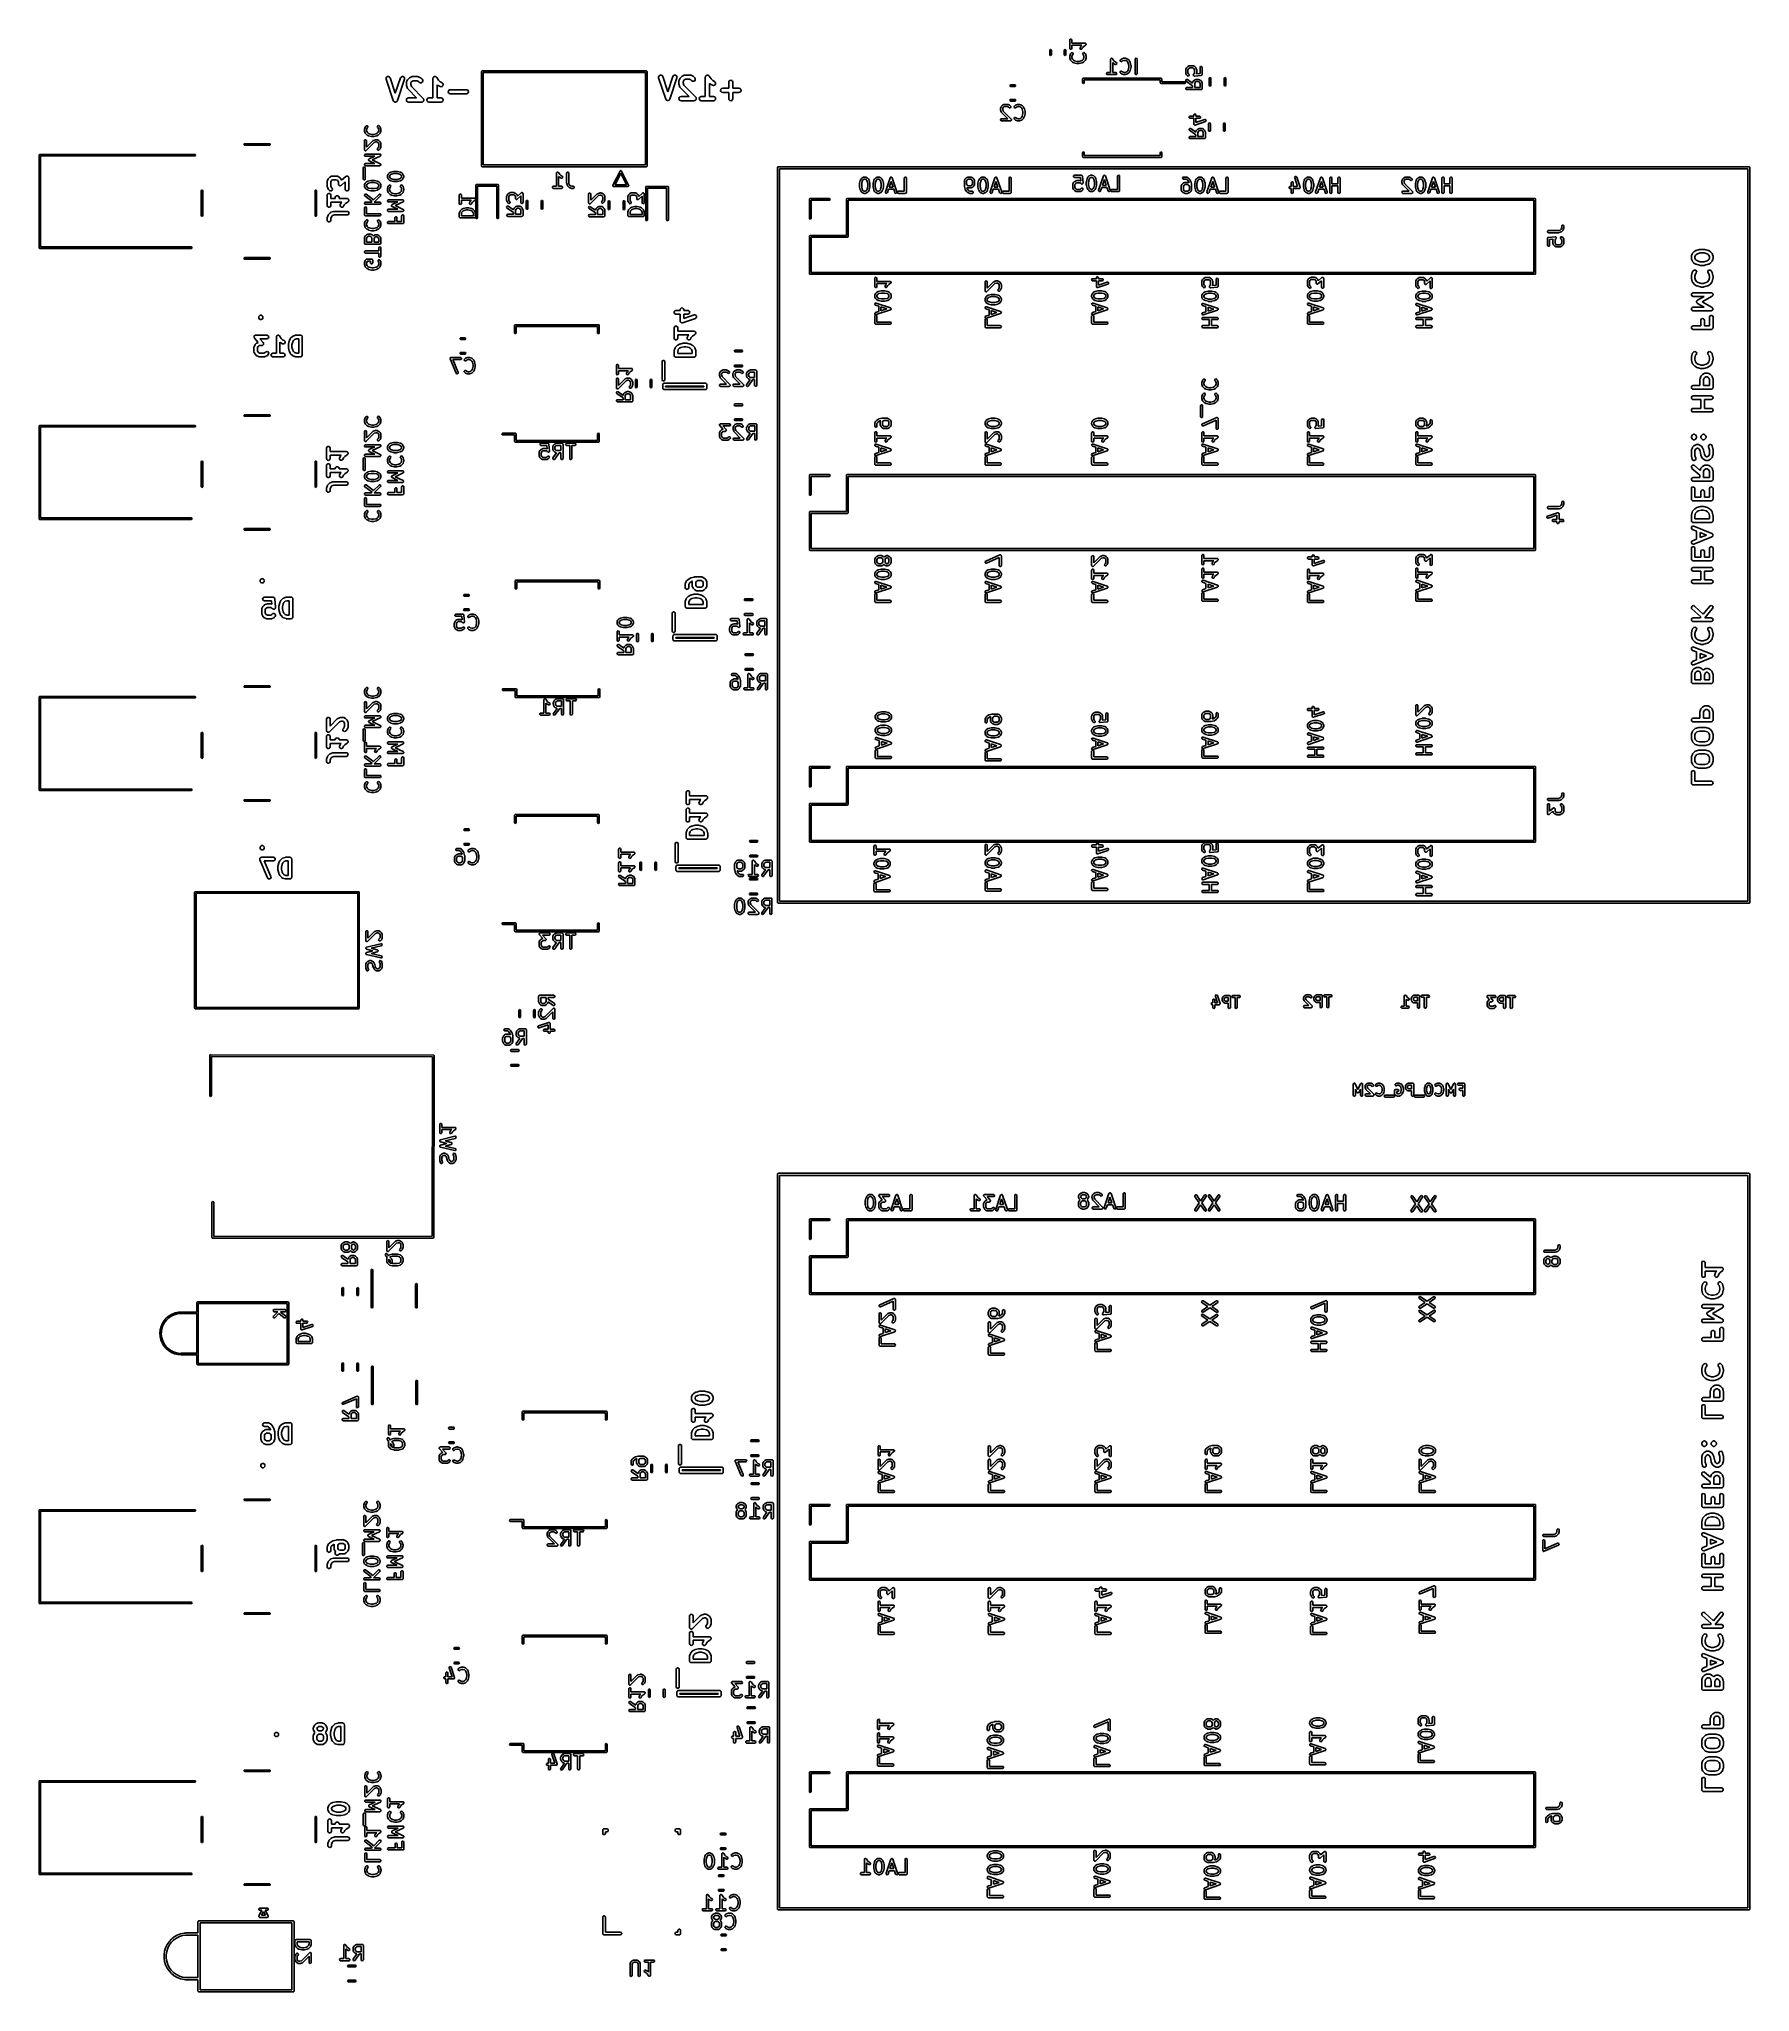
# Model space of a CAD drawing. Extents: x 4.56 to 9.29, y -6.2 to -0.8.
import ezdxf

# ---------------------------------------------------------------- set-up
doc = ezdxf.new("R2010")
doc.units = 0
doc.header["$MEASUREMENT"] = 0
doc.layers.add('BLACK', color=7, linetype='CONTINUOUS')

msp = doc.modelspace()

# ---------------------------------------------------------------- linework, layer by layer
at = {"layer": 'BLACK', "linetype": 'CONTINUOUS'}
for p, q in [((7.4116, -0.8037), (7.4118, -0.8027)), ((7.4116, -0.8262), (7.4116, -0.8037)), ((7.4118, -0.8027), (7.4131, -0.8012)), ((7.4131, -0.8012), (7.4151, -0.8008)), ((7.4151, -0.8008), (7.4168, -0.8018)), ((7.4168, -0.8018), (7.4175, -0.8037)), ((7.4175, -0.8037), (7.4175, -0.812)), ((7.3563, -0.8325), (7.357, -0.8308)), ((7.3563, -0.8435), (7.3563, -0.8325)), ((7.357, -0.8452), (7.3563, -0.8435)), ((7.357, -0.8308), (7.3587, -0.8301)), ((7.3587, -0.8459), (7.357, -0.8452)), ((7.3587, -0.8301), (7.3603, -0.8308)), ((7.3603, -0.8452), (7.3587, -0.8459)), ((7.3603, -0.8308), (7.361, -0.8325)), ((7.361, -0.8435), (7.3603, -0.8452)), ((7.361, -0.8325), (7.361, -0.8435)), ((7.3965, -0.8325), (7.3971, -0.8308)), ((7.3965, -0.8435), (7.3965, -0.8325)), ((7.3971, -0.8452), (7.3965, -0.8435)), ((7.3971, -0.8308), (7.3988, -0.8301)), ((7.3988, -0.8459), (7.3971, -0.8452)), ((7.3988, -0.8301), (7.4005, -0.8308)), ((7.4005, -0.8452), (7.3988, -0.8459)), ((7.4005, -0.8308), (7.4012, -0.8325)), ((7.4012, -0.8435), (7.4005, -0.8452)), ((7.4012, -0.8325), (7.4012, -0.8435)), ((7.4123, -0.8281), (7.4116, -0.8262)), ((7.4116, -0.8487), (7.4118, -0.8478)), ((7.4116, -0.8525), (7.4116, -0.8487)), ((7.4118, -0.8534), (7.4116, -0.8525)), ((7.4116, -0.8525), (7.4116, -0.8525)), ((7.4118, -0.8478), (7.4136, -0.8421)), ((7.4118, -0.8478), (7.4118, -0.8478)), ((7.4136, -0.859), (7.4118, -0.8534)), ((7.4141, -0.8291), (7.4123, -0.8281)), ((7.4136, -0.8421), (7.4141, -0.8412)), ((7.4138, -0.8592), (7.4136, -0.859)), ((7.4138, -0.8593), (7.4138, -0.8592)), ((7.4144, -0.8602), (7.4138, -0.8593)), ((7.4161, -0.8288), (7.4141, -0.8291)), ((7.4141, -0.8412), (7.4143, -0.8412)), ((7.4143, -0.8412), (7.4144, -0.841)), ((7.4144, -0.841), (7.4162, -0.8391)), ((7.4181, -0.8639), (7.4144, -0.8602)), ((7.4173, -0.8272), (7.4161, -0.8288)), ((7.4162, -0.8391), (7.4171, -0.8385)), ((7.4171, -0.8385), (7.4191, -0.8384)), ((7.4175, -0.8262), (7.4173, -0.8272)), ((7.4175, -0.812), (7.4539, -0.812)), ((7.4449, -0.8179), (7.4175, -0.8179)), ((7.4175, -0.8179), (7.4175, -0.8262)), ((7.419, -0.8447), (7.4175, -0.8492)), ((7.4175, -0.8492), (7.4175, -0.852)), ((7.4175, -0.852), (7.419, -0.8565)), ((7.4182, -0.8639), (7.4181, -0.8639)), ((7.4189, -0.8645), (7.4182, -0.8639)), ((7.4226, -0.8663), (7.4189, -0.8645)), ((7.4204, -0.8433), (7.419, -0.8447)), ((7.419, -0.8565), (7.4219, -0.8594)), ((7.4191, -0.8384), (7.4207, -0.8395)), ((7.4213, -0.8415), (7.4204, -0.8433)), ((7.4207, -0.8395), (7.4213, -0.8415)), ((7.4219, -0.8594), (7.425, -0.8609)), ((7.425, -0.8609), (7.4318, -0.8626)), ((7.4318, -0.8626), (7.4367, -0.8626)), ((7.4367, -0.8626), (7.4435, -0.8609)), ((7.4398, -0.8269), (7.4401, -0.8249)), ((7.4409, -0.8286), (7.4398, -0.8269)), ((7.4401, -0.8249), (7.4419, -0.8211)), ((7.4429, -0.8292), (7.4409, -0.8286)), ((7.4419, -0.8211), (7.4425, -0.8204)), ((7.4425, -0.8204), (7.4449, -0.8179)), ((7.4425, -0.8204), (7.4425, -0.8204)), ((7.4447, -0.8284), (7.4429, -0.8292)), ((7.4435, -0.8609), (7.4466, -0.8594)), ((7.4453, -0.8275), (7.4447, -0.8284)), ((7.447, -0.8242), (7.4453, -0.8275)), ((7.4496, -0.8645), (7.4459, -0.8663)), ((7.4466, -0.8594), (7.4495, -0.8565)), ((7.4502, -0.821), (7.447, -0.8242)), ((7.4473, -0.8404), (7.4485, -0.8388)), ((7.4475, -0.8425), (7.4473, -0.8404)), ((7.4481, -0.8433), (7.4475, -0.8425)), ((7.4495, -0.8447), (7.4481, -0.8433)), ((7.4485, -0.8388), (7.4505, -0.8383)), ((7.451, -0.8492), (7.4495, -0.8447)), ((7.4495, -0.8565), (7.451, -0.852)), ((7.4497, -0.8644), (7.4496, -0.8645)), ((7.4504, -0.8639), (7.4497, -0.8644)), ((7.4556, -0.8174), (7.4502, -0.821)), ((7.4542, -0.8602), (7.4504, -0.8639)), ((7.4505, -0.8383), (7.4523, -0.8391)), ((7.451, -0.852), (7.451, -0.8492)), ((7.4523, -0.8391), (7.4542, -0.841)), ((7.4539, -0.812), (7.455, -0.8122)), ((7.4542, -0.841), (7.4547, -0.8418)), ((7.4544, -0.8599), (7.4542, -0.86)), ((7.4542, -0.86), (7.4542, -0.8602)), ((7.4549, -0.859), (7.4544, -0.8599)), ((7.4547, -0.8418), (7.4548, -0.842)), ((7.4548, -0.842), (7.4549, -0.8421)), ((7.4549, -0.8421), (7.4567, -0.8478)), ((7.4567, -0.8534), (7.4549, -0.859)), ((7.455, -0.8122), (7.4551, -0.8123)), ((7.4551, -0.8123), (7.4553, -0.8123)), ((7.4553, -0.8123), (7.4558, -0.8129)), ((7.4557, -0.8173), (7.4556, -0.8174)), ((7.4558, -0.8172), (7.4557, -0.8173)), ((7.4558, -0.8129), (7.4565, -0.8135)), ((7.4563, -0.8165), (7.4558, -0.8172)), ((7.4568, -0.8158), (7.4563, -0.8165)), ((7.4565, -0.8135), (7.4565, -0.8137)), ((7.4565, -0.8137), (7.4566, -0.8138)), ((7.4566, -0.8138), (7.4567, -0.8146)), ((7.4567, -0.8146), (7.4569, -0.8155)), ((7.4567, -0.8478), (7.4569, -0.8486)), ((7.4569, -0.8525), (7.4567, -0.8533)), ((7.4567, -0.8533), (7.4567, -0.8534)), ((7.4569, -0.8155), (7.4568, -0.8156)), ((7.4568, -0.8156), (7.4568, -0.8158)), ((7.4569, -0.8486), (7.4569, -0.8487)), ((7.4569, -0.8487), (7.4569, -0.8525)), ((7.5247, -0.8569), (7.5249, -0.8559)), ((7.5247, -0.8933), (7.5247, -0.8569)), ((7.5249, -0.8559), (7.525, -0.8557)), ((7.525, -0.8556), (7.5256, -0.855)), ((7.525, -0.8557), (7.525, -0.8556)), ((7.5256, -0.855), (7.5262, -0.8543)), ((7.5262, -0.8543), (7.5263, -0.8543)), ((7.5263, -0.8543), (7.5264, -0.8542)), ((7.5264, -0.8542), (7.5273, -0.8541)), ((7.5273, -0.8541), (7.5281, -0.854)), ((7.5281, -0.854), (7.5283, -0.8541)), ((7.5283, -0.8541), (7.5285, -0.854)), ((7.5285, -0.854), (7.5292, -0.8546)), ((7.5292, -0.8546), (7.5299, -0.855)), ((7.5299, -0.855), (7.53, -0.8551)), ((7.53, -0.8551), (7.5301, -0.8552)), ((7.5301, -0.8552), (7.5337, -0.8606)), ((7.5337, -0.8606), (7.5369, -0.8638)), ((7.5369, -0.8638), (7.5402, -0.8655)), ((7.5509, -0.8604), (7.5518, -0.8585)), ((7.5515, -0.8623), (7.5509, -0.8604)), ((7.5531, -0.8635), (7.5515, -0.8623)), ((7.5518, -0.8585), (7.5537, -0.8567)), ((7.5551, -0.8633), (7.5531, -0.8635)), ((7.5537, -0.8567), (7.5545, -0.8561)), ((7.5545, -0.8561), (7.5547, -0.8561)), ((7.5547, -0.8561), (7.5548, -0.856)), ((7.5548, -0.856), (7.5604, -0.8541)), ((7.556, -0.8627), (7.5551, -0.8633)), ((7.5574, -0.8613), (7.556, -0.8627)), ((7.5619, -0.8598), (7.5574, -0.8613)), ((7.5604, -0.8541), (7.5613, -0.854)), ((7.5613, -0.854), (7.5614, -0.8539)), ((7.5614, -0.8539), (7.5651, -0.8539)), ((7.5647, -0.8598), (7.5619, -0.8598)), ((7.5692, -0.8613), (7.5647, -0.8598)), ((7.5651, -0.8539), (7.566, -0.8541)), ((7.566, -0.8541), (7.5661, -0.8541)), ((7.5661, -0.8541), (7.5717, -0.856)), ((7.5721, -0.8643), (7.5692, -0.8613)), ((7.5717, -0.856), (7.5726, -0.8564)), ((7.5736, -0.8673), (7.5721, -0.8643)), ((7.5726, -0.8564), (7.5727, -0.8566)), ((7.5727, -0.8566), (7.5728, -0.8567)), ((7.5728, -0.8567), (7.5766, -0.8604)), ((7.5766, -0.8604), (7.5771, -0.8611)), ((7.5771, -0.8611), (7.5771, -0.8612)), ((7.5771, -0.8612), (7.579, -0.8649)), ((7.5922, -0.8569), (7.5924, -0.8559)), ((7.5922, -0.8963), (7.5922, -0.8569)), ((7.5924, -0.8559), (7.5936, -0.8543)), ((7.5936, -0.8543), (7.5956, -0.854)), ((7.5956, -0.854), (7.5974, -0.855)), ((7.5974, -0.855), (7.5981, -0.8569)), ((7.5981, -0.8569), (7.5981, -0.8963)), ((5.52, -0.9091), (5.5214, -0.9064)), ((5.5202, -0.9121), (5.52, -0.9091)), ((5.5399, -0.9712), (5.5202, -0.9121)), ((5.5214, -0.9064), (5.5239, -0.9047)), ((5.5239, -0.9047), (5.527, -0.9045)), ((5.527, -0.9045), (5.5297, -0.9059)), ((5.5297, -0.9059), (5.5314, -0.9084)), ((5.5314, -0.9084), (5.5455, -0.9506)), ((5.5455, -0.9506), (5.5596, -0.9084)), ((5.5708, -0.9121), (5.5511, -0.9712)), ((5.5596, -0.9084), (5.5613, -0.9059)), ((5.5613, -0.9059), (5.564, -0.9045)), ((5.564, -0.9045), (5.567, -0.9047)), ((5.567, -0.9047), (5.5696, -0.9064)), ((5.5696, -0.9064), (5.571, -0.9091)), ((5.571, -0.9091), (5.5708, -0.9121)), ((5.5768, -0.9189), (5.5796, -0.9133)), ((5.5796, -0.9133), (5.5802, -0.9125)), ((5.5802, -0.9125), (5.5807, -0.9117)), ((5.5807, -0.9117), (5.5835, -0.9089)), ((5.5835, -0.9089), (5.5843, -0.9084)), ((5.5843, -0.9084), (5.585, -0.9078)), ((5.585, -0.9078), (5.5907, -0.905)), ((5.5912, -0.9179), (5.5897, -0.9194)), ((5.5907, -0.905), (5.592, -0.9047)), ((5.5947, -0.9162), (5.5912, -0.9179)), ((5.592, -0.9047), (5.5933, -0.9044)), ((5.5933, -0.9044), (5.6074, -0.9044)), ((5.606, -0.9162), (5.5947, -0.9162)), ((5.6095, -0.9179), (5.606, -0.9162)), ((5.6074, -0.9044), (5.6087, -0.9047)), ((5.6087, -0.9047), (5.61, -0.905)), ((5.6116, -0.9201), (5.6095, -0.9179)), ((5.61, -0.905), (5.6156, -0.9078)), ((5.6156, -0.9078), (5.6163, -0.9084)), ((5.6163, -0.9084), (5.6172, -0.9089)), ((5.6172, -0.9089), (5.62, -0.9117)), ((5.62, -0.9117), (5.6215, -0.9144)), ((5.6215, -0.9174), (5.62, -0.9201)), ((5.6215, -0.9144), (5.6215, -0.9174)), ((5.6493, -0.9103), (5.6496, -0.909)), ((5.6493, -0.9634), (5.6493, -0.9103)), ((5.6496, -0.909), (5.6499, -0.9077)), ((5.6499, -0.9077), (5.65, -0.9075)), ((5.65, -0.9075), (5.6501, -0.9073)), ((5.6501, -0.9073), (5.651, -0.9064)), ((5.651, -0.9064), (5.6519, -0.9054)), ((5.6519, -0.9054), (5.6521, -0.9053)), ((5.6521, -0.9053), (5.6522, -0.9052)), ((5.6522, -0.9052), (5.6535, -0.9048)), ((5.6535, -0.9048), (5.6548, -0.9044)), ((5.6548, -0.9044), (5.655, -0.9044)), ((5.655, -0.9044), (5.6552, -0.9044)), ((5.6552, -0.9044), (5.6565, -0.9047)), ((5.6565, -0.9047), (5.6578, -0.905)), ((5.6578, -0.905), (5.6579, -0.9051)), ((5.6579, -0.9051), (5.6581, -0.9052)), ((5.6581, -0.9052), (5.6591, -0.9061)), ((5.6591, -0.9061), (5.6601, -0.907)), ((5.6601, -0.907), (5.6654, -0.9149)), ((5.6654, -0.9149), (5.6699, -0.9195)), ((5.7843, -0.8909), (5.7849, -0.8893)), ((5.7843, -1.1516), (5.7843, -0.8909)), ((5.7849, -0.8893), (5.7866, -0.8886)), ((5.7866, -0.8886), (6.0134, -0.8886)), ((5.789, -0.8933), (5.789, -1.1492)), ((6.0134, -0.8933), (5.789, -0.8933)), ((6.0134, -0.8886), (6.2402, -0.8886)), ((6.2378, -0.8933), (6.0134, -0.8933)), ((6.2378, -1.1492), (6.2378, -0.8933)), ((6.2402, -0.8886), (6.2418, -0.8893)), ((6.2418, -0.8893), (6.2425, -0.8909)), ((6.2425, -0.8909), (6.2425, -1.1516)), ((6.274, -0.9051), (6.2753, -0.9024)), ((6.2741, -0.9082), (6.274, -0.9051)), ((6.2938, -0.9673), (6.2741, -0.9082)), ((6.2753, -0.9024), (6.2779, -0.9007)), ((6.2779, -0.9007), (6.2809, -0.9005)), ((6.2809, -0.9005), (6.2837, -0.9019)), ((6.2837, -0.9019), (6.2853, -0.9045)), ((6.2853, -0.9045), (6.2994, -0.9467)), ((6.2994, -0.9467), (6.3135, -0.9045)), ((6.3247, -0.9082), (6.305, -0.9673)), ((6.3135, -0.9045), (6.3152, -0.9019)), ((6.3152, -0.9019), (6.3179, -0.9005)), ((6.3179, -0.9005), (6.321, -0.9007)), ((6.321, -0.9007), (6.3235, -0.9024)), ((6.3235, -0.9024), (6.3249, -0.9051)), ((6.3249, -0.9051), (6.3247, -0.9082)), ((6.3301, -0.9176), (6.3304, -0.9163)), ((6.3301, -0.9232), (6.3301, -0.9176)), ((6.3304, -0.9163), (6.3307, -0.9149)), ((6.3307, -0.9149), (6.3335, -0.9093)), ((6.3335, -0.9093), (6.3341, -0.9086)), ((6.3341, -0.9086), (6.3346, -0.9078)), ((6.3346, -0.9078), (6.3374, -0.905)), ((6.3374, -0.905), (6.3383, -0.9045)), ((6.3383, -0.9045), (6.339, -0.9039)), ((6.339, -0.9039), (6.3446, -0.901)), ((6.3437, -0.9155), (6.3419, -0.919)), ((6.3451, -0.914), (6.3437, -0.9155)), ((6.3446, -0.901), (6.3459, -0.9008)), ((6.3486, -0.9122), (6.3451, -0.914)), ((6.3459, -0.9008), (6.3472, -0.9004)), ((6.3472, -0.9004), (6.3613, -0.9004)), ((6.3599, -0.9122), (6.3486, -0.9122)), ((6.3634, -0.914), (6.3599, -0.9122)), ((6.3613, -0.9004), (6.3626, -0.9008)), ((6.3626, -0.9008), (6.3639, -0.901)), ((6.3656, -0.9161), (6.3634, -0.914)), ((6.3639, -0.901), (6.3696, -0.9039)), ((6.3682, -0.9177), (6.3656, -0.9161)), ((6.3713, -0.9177), (6.3682, -0.9177)), ((6.3696, -0.9039), (6.3703, -0.9045)), ((6.3703, -0.9045), (6.3711, -0.905)), ((6.3711, -0.905), (6.3739, -0.9078)), ((6.3739, -0.9161), (6.3713, -0.9177)), ((6.3739, -0.9078), (6.3754, -0.9104)), ((6.3754, -0.9135), (6.3739, -0.9161)), ((6.3754, -0.9104), (6.3754, -0.9135)), ((6.4032, -0.9063), (6.4035, -0.905)), ((6.4032, -0.9595), (6.4032, -0.9063)), ((6.4035, -0.905), (6.4038, -0.9037)), ((6.4038, -0.9037), (6.4039, -0.9036)), ((6.4039, -0.9036), (6.404, -0.9034)), ((6.404, -0.9034), (6.4049, -0.9024)), ((6.4049, -0.9024), (6.4058, -0.9014)), ((6.4058, -0.9014), (6.406, -0.9014)), ((6.406, -0.9014), (6.4061, -0.9012)), ((6.4061, -0.9012), (6.4074, -0.9009)), ((6.4074, -0.9009), (6.4087, -0.9004)), ((6.4087, -0.9004), (6.4089, -0.9005)), ((6.4089, -0.9005), (6.4091, -0.9004)), ((6.4091, -0.9004), (6.4104, -0.9008)), ((6.4104, -0.9008), (6.4117, -0.901)), ((6.4117, -0.901), (6.4119, -0.9012)), ((6.4119, -0.9012), (6.4121, -0.9012)), ((6.4121, -0.9012), (6.413, -0.9022)), ((6.413, -0.9022), (6.414, -0.9031)), ((6.414, -0.9031), (6.4193, -0.911)), ((6.4193, -0.911), (6.4238, -0.9155)), ((6.4238, -0.9155), (6.4286, -0.9179)), ((6.4286, -0.9179), (6.4309, -0.92)), ((6.4679, -0.9204), (6.4687, -0.9174)), ((6.4687, -0.9174), (6.4708, -0.9153)), ((6.4708, -0.9153), (6.4738, -0.9145)), ((6.4738, -0.9145), (6.4767, -0.9153)), ((6.4767, -0.9153), (6.4789, -0.9174)), ((6.4789, -0.9174), (6.4797, -0.9204)), ((7.4228, -0.8664), (7.4226, -0.8663)), ((7.4232, -0.8666), (7.4228, -0.8664)), ((7.4307, -0.8684), (7.4232, -0.8666)), ((7.4309, -0.8684), (7.4307, -0.8684)), ((7.4314, -0.8685), (7.4309, -0.8684)), ((7.4371, -0.8685), (7.4314, -0.8685)), ((7.4372, -0.8685), (7.4371, -0.8685)), ((7.4378, -0.8684), (7.4372, -0.8685)), ((7.4453, -0.8666), (7.4378, -0.8684)), ((7.4454, -0.8665), (7.4453, -0.8666)), ((7.4459, -0.8663), (7.4454, -0.8665)), ((7.447, -0.9112), (7.4477, -0.9096)), ((7.447, -0.9215), (7.447, -0.9112)), ((7.4477, -0.9096), (7.4494, -0.9089)), ((7.4494, -0.9089), (7.5567, -0.9089)), ((7.5567, -0.9136), (7.4518, -0.9136)), ((7.4518, -0.9136), (7.4518, -0.9215)), ((7.5135, -0.8957), (7.5145, -0.894)), ((7.5138, -0.8977), (7.5135, -0.8957)), ((7.5154, -0.899), (7.5138, -0.8977)), ((7.5145, -0.894), (7.5164, -0.8933)), ((7.5164, -0.8992), (7.5154, -0.899)), ((7.5164, -0.8933), (7.5247, -0.8933)), ((7.5389, -0.8992), (7.5164, -0.8992)), ((7.533, -0.8683), (7.5306, -0.8659)), ((7.5306, -0.8659), (7.5306, -0.8933)), ((7.5306, -0.8933), (7.5389, -0.8933)), ((7.5331, -0.8684), (7.533, -0.8683)), ((7.5338, -0.8689), (7.5331, -0.8684)), ((7.5376, -0.8708), (7.5338, -0.8689)), ((7.5396, -0.871), (7.5376, -0.8708)), ((7.5389, -0.8933), (7.5399, -0.8935)), ((7.5408, -0.8985), (7.5389, -0.8992)), ((7.5413, -0.8699), (7.5396, -0.871)), ((7.5399, -0.8935), (7.5414, -0.8948)), ((7.5402, -0.8655), (7.541, -0.8661)), ((7.5418, -0.8968), (7.5408, -0.8985)), ((7.541, -0.8661), (7.5418, -0.868)), ((7.5418, -0.868), (7.5413, -0.8699)), ((7.5414, -0.8948), (7.5418, -0.8968)), ((7.551, -0.8917), (7.5522, -0.8901)), ((7.5512, -0.8938), (7.551, -0.8917)), ((7.5518, -0.8946), (7.5512, -0.8938)), ((7.5537, -0.8965), (7.5518, -0.8946)), ((7.5522, -0.8901), (7.5541, -0.8896)), ((7.5538, -0.8965), (7.5537, -0.8965)), ((7.5539, -0.8967), (7.5538, -0.8965)), ((7.5548, -0.8972), (7.5539, -0.8967)), ((7.5541, -0.8896), (7.556, -0.8904)), ((7.5604, -0.8991), (7.5548, -0.8972)), ((7.556, -0.8904), (7.5574, -0.8918)), ((7.5567, -0.9089), (7.664, -0.9089)), ((7.6616, -0.9136), (7.5567, -0.9136)), ((7.5574, -0.8918), (7.5619, -0.8933)), ((7.5605, -0.8991), (7.5604, -0.8991)), ((7.5614, -0.8992), (7.5605, -0.8991)), ((7.5651, -0.8992), (7.5614, -0.8992)), ((7.5619, -0.8933), (7.5647, -0.8933)), ((7.5647, -0.8933), (7.5692, -0.8918)), ((7.5652, -0.8992), (7.5651, -0.8992)), ((7.5661, -0.8991), (7.5652, -0.8992)), ((7.5717, -0.8972), (7.5661, -0.8991)), ((7.5692, -0.8918), (7.5721, -0.8889)), ((7.5718, -0.8971), (7.5717, -0.8972)), ((7.572, -0.8971), (7.5718, -0.8971)), ((7.5728, -0.8965), (7.572, -0.8971)), ((7.5721, -0.8889), (7.5736, -0.8858)), ((7.5766, -0.8927), (7.5728, -0.8965)), ((7.5753, -0.8741), (7.5736, -0.8673)), ((7.5736, -0.8858), (7.5753, -0.879)), ((7.5753, -0.879), (7.5753, -0.8741)), ((7.5771, -0.8919), (7.5766, -0.8927)), ((7.5766, -0.8927), (7.5766, -0.8927)), ((7.579, -0.8882), (7.5771, -0.8919)), ((7.579, -0.8649), (7.5792, -0.8654)), ((7.5792, -0.8876), (7.579, -0.8881)), ((7.579, -0.8881), (7.579, -0.8882)), ((7.5792, -0.8654), (7.5792, -0.8655)), ((7.5792, -0.8655), (7.5811, -0.873)), ((7.5811, -0.8801), (7.5792, -0.8876)), ((7.5811, -0.873), (7.5812, -0.8736)), ((7.5812, -0.8794), (7.5811, -0.88)), ((7.5811, -0.88), (7.5811, -0.8801)), ((7.5812, -0.8736), (7.5812, -0.8738)), ((7.5812, -0.8738), (7.5812, -0.8794)), ((7.5929, -0.8982), (7.5922, -0.8963)), ((7.5946, -0.8992), (7.5929, -0.8982)), ((7.5966, -0.8988), (7.5946, -0.8992)), ((7.5979, -0.8973), (7.5966, -0.8988)), ((7.5981, -0.8963), (7.5979, -0.8973)), ((7.6616, -0.9215), (7.6616, -0.9136)), ((7.664, -0.9089), (7.6656, -0.9096)), ((7.6656, -0.9096), (7.6663, -0.9112)), ((7.6663, -0.9112), (7.6663, -0.9191)), ((7.7327, -0.8852), (7.7329, -0.8842)), ((7.7327, -0.8946), (7.7327, -0.8852)), ((7.7327, -0.8948), (7.7327, -0.8946)), ((7.7327, -0.8949), (7.7327, -0.8948)), ((7.733, -0.8959), (7.7327, -0.8949)), ((7.7327, -0.915), (7.7335, -0.9131)), ((7.7332, -0.9169), (7.7327, -0.915)), ((7.7329, -0.8842), (7.733, -0.8841)), ((7.733, -0.8839), (7.7349, -0.8802)), ((7.733, -0.8841), (7.733, -0.8839)), ((7.7349, -0.8997), (7.733, -0.8959)), ((7.7339, -0.9176), (7.7332, -0.9169)), ((7.7335, -0.9131), (7.7354, -0.9123)), ((7.7514, -0.9299), (7.7339, -0.9176)), ((7.7349, -0.8802), (7.7354, -0.8794)), ((7.7354, -0.9004), (7.7349, -0.8997)), ((7.7349, -0.8997), (7.7349, -0.8997)), ((7.7354, -0.8794), (7.7373, -0.8775)), ((7.7354, -0.8794), (7.7354, -0.8794)), ((7.7373, -0.9023), (7.7354, -0.9004)), ((7.7354, -0.9123), (7.7373, -0.9128)), ((7.7373, -0.8775), (7.738, -0.877)), ((7.7391, -0.9032), (7.7373, -0.9023)), ((7.7373, -0.9128), (7.7514, -0.9227)), ((7.738, -0.877), (7.7381, -0.877)), ((7.7381, -0.877), (7.7418, -0.8751)), ((7.7399, -0.8832), (7.7386, -0.8859)), ((7.7386, -0.8859), (7.7386, -0.8939)), ((7.7386, -0.8939), (7.7399, -0.8966)), ((7.7411, -0.9026), (7.7391, -0.9032)), ((7.7411, -0.882), (7.7399, -0.8832)), ((7.7399, -0.8966), (7.7415, -0.8981)), ((7.7438, -0.8807), (7.7411, -0.882)), ((7.7422, -0.901), (7.7411, -0.9026)), ((7.7415, -0.8981), (7.7421, -0.899)), ((7.7418, -0.8751), (7.7428, -0.8748)), ((7.7421, -0.899), (7.7422, -0.901)), ((7.7428, -0.8748), (7.743, -0.8748)), ((7.743, -0.8748), (7.7431, -0.8748)), ((7.7431, -0.8748), (7.7525, -0.8748)), ((7.7518, -0.8807), (7.7438, -0.8807)), ((7.7517, -0.9214), (7.7536, -0.9177)), ((7.7545, -0.882), (7.7518, -0.8807)), ((7.7525, -0.8748), (7.7535, -0.875)), ((7.7533, -0.9), (7.7537, -0.8991)), ((7.7536, -0.901), (7.7533, -0.9)), ((7.7533, -0.9), (7.7533, -0.9)), ((7.7533, -0.9), (7.7533, -0.9)), ((7.7535, -0.875), (7.7537, -0.8751)), ((7.7538, -0.9019), (7.7536, -0.901)), ((7.7536, -0.9177), (7.7541, -0.9169)), ((7.7537, -0.8751), (7.7538, -0.8751)), ((7.7537, -0.8991), (7.7541, -0.8982)), ((7.7538, -0.8751), (7.7576, -0.877)), ((7.7539, -0.9019), (7.7538, -0.9019)), ((7.7547, -0.9025), (7.7539, -0.9019)), ((7.7539, -0.9019), (7.7539, -0.9019)), ((7.7541, -0.8982), (7.7542, -0.8982)), ((7.7541, -0.9169), (7.7542, -0.9169)), ((7.7542, -0.8981), (7.7557, -0.8966)), ((7.7542, -0.8982), (7.7542, -0.8981)), ((7.7542, -0.9169), (7.756, -0.915)), ((7.7557, -0.8832), (7.7545, -0.882)), ((7.7555, -0.9031), (7.7547, -0.9025)), ((7.7566, -0.9032), (7.7555, -0.9031)), ((7.7555, -0.9031), (7.7555, -0.9031)), ((7.7555, -0.9031), (7.7555, -0.9031)), ((7.7571, -0.8859), (7.7557, -0.8832)), ((7.7557, -0.8966), (7.7571, -0.8939)), ((7.756, -0.915), (7.7568, -0.9145)), ((7.7753, -0.9013), (7.7566, -0.9032)), ((7.7568, -0.9145), (7.7606, -0.9126)), ((7.7568, -0.9145), (7.7568, -0.9145)), ((7.7571, -0.8939), (7.7571, -0.8859)), ((7.7576, -0.877), (7.7583, -0.8775)), ((7.7583, -0.8775), (7.7583, -0.8775)), ((7.7583, -0.8775), (7.7602, -0.8794)), ((7.7626, -0.9182), (7.7599, -0.9195)), ((7.7602, -0.8794), (7.7607, -0.8801)), ((7.7606, -0.9126), (7.7615, -0.9123)), ((7.7607, -0.8801), (7.7608, -0.8802)), ((7.7608, -0.8802), (7.7626, -0.8839)), ((7.7615, -0.9123), (7.7617, -0.9123)), ((7.7617, -0.9123), (7.7619, -0.9123)), ((7.7619, -0.9123), (7.7675, -0.9123)), ((7.7623, -0.8967), (7.7721, -0.8957)), ((7.7626, -0.8959), (7.7623, -0.8967)), ((7.7626, -0.8839), (7.7629, -0.8849)), ((7.7627, -0.8957), (7.7626, -0.8959)), ((7.7668, -0.9182), (7.7626, -0.9182)), ((7.7628, -0.8956), (7.7627, -0.8957)), ((7.763, -0.8946), (7.7628, -0.8956)), ((7.7629, -0.8849), (7.7629, -0.8851)), ((7.7629, -0.8851), (7.763, -0.8852)), ((7.763, -0.8852), (7.763, -0.8946)), ((7.7695, -0.9195), (7.7668, -0.9182)), ((7.7675, -0.9123), (7.7685, -0.9124)), ((7.7685, -0.9124), (7.7687, -0.9126)), ((7.7687, -0.9126), (7.7688, -0.9126)), ((7.7688, -0.9126), (7.7726, -0.9145)), ((7.7721, -0.8796), (7.7722, -0.8786)), ((7.7721, -0.8957), (7.7721, -0.8796)), ((7.7722, -0.8786), (7.7735, -0.877)), ((7.7726, -0.9145), (7.7733, -0.915)), ((7.7733, -0.915), (7.7733, -0.915)), ((7.7733, -0.915), (7.7752, -0.9169)), ((7.7735, -0.877), (7.7755, -0.8767)), ((7.7752, -0.9169), (7.7757, -0.9176)), ((7.7759, -0.901), (7.7753, -0.9013)), ((7.7755, -0.8767), (7.7773, -0.8777)), ((7.7757, -0.9176), (7.7758, -0.9177)), ((7.7758, -0.9177), (7.7776, -0.9214)), ((7.7765, -0.9009), (7.7759, -0.901)), ((7.7767, -0.9006), (7.7765, -0.9009)), ((7.7771, -0.9004), (7.7767, -0.9006)), ((7.7774, -0.8998), (7.7771, -0.9004)), ((7.7773, -0.8777), (7.778, -0.8796)), ((7.7778, -0.8994), (7.7774, -0.8998)), ((7.7779, -0.8987), (7.7778, -0.8994)), ((7.778, -0.8984), (7.7779, -0.8985)), ((7.7779, -0.8985), (7.778, -0.8986)), ((7.778, -0.8986), (7.7779, -0.8987)), ((7.778, -0.8796), (7.778, -0.8984)), ((7.7975, -0.9098), (7.7982, -0.9081)), ((7.7975, -0.9284), (7.7975, -0.9098)), ((7.7982, -0.9081), (7.7999, -0.9074)), ((7.7999, -0.9074), (7.8016, -0.9081)), ((7.8016, -0.9081), (7.8023, -0.9098)), ((7.8023, -0.9098), (7.8023, -0.9284)), ((7.8387, -0.9098), (7.8394, -0.9081)), ((7.8387, -0.9284), (7.8387, -0.9098)), ((7.8394, -0.9081), (7.841, -0.9074)), ((7.841, -0.9074), (7.8427, -0.9081)), ((7.8427, -0.9081), (7.8434, -0.9098)), ((7.8434, -0.9098), (7.8434, -0.9284)), ((5.5405, -0.9722), (5.5399, -0.9712)), ((5.5411, -0.9732), (5.5405, -0.9722)), ((5.5504, -0.9722), (5.5499, -0.9732)), ((5.5511, -0.9712), (5.5504, -0.9722)), ((5.5761, -0.9215), (5.5765, -0.9202)), ((5.5761, -0.9271), (5.5761, -0.9215)), ((5.5764, -0.9281), (5.5761, -0.9271)), ((5.5761, -0.9693), (5.5769, -0.9664)), ((5.5769, -0.9723), (5.5761, -0.9693)), ((5.5764, -0.929), (5.5764, -0.9281)), ((5.5793, -0.9374), (5.5764, -0.929)), ((5.5765, -0.9202), (5.5768, -0.9189)), ((5.5769, -0.9664), (5.5791, -0.9642)), ((5.5791, -0.9744), (5.5769, -0.9723)), ((5.5791, -0.9642), (5.582, -0.9634)), ((5.58, -0.9386), (5.5793, -0.9374)), ((5.5807, -0.9398), (5.58, -0.9386)), ((5.6044, -0.9634), (5.5807, -0.9398)), ((5.582, -0.9634), (5.6044, -0.9634)), ((5.5897, -0.9194), (5.588, -0.9229)), ((5.588, -0.9229), (5.588, -0.9262)), ((5.588, -0.9262), (5.59, -0.9324)), ((5.59, -0.9324), (5.6228, -0.9651)), ((5.6143, -0.9216), (5.6116, -0.9201)), ((5.6173, -0.9216), (5.6143, -0.9216)), ((5.62, -0.9201), (5.6173, -0.9216)), ((5.6228, -0.9651), (5.6232, -0.9658)), ((5.6232, -0.9658), (5.6237, -0.9664)), ((5.6237, -0.9723), (5.6232, -0.9728)), ((5.6237, -0.9664), (5.6239, -0.9671)), ((5.6239, -0.9715), (5.6237, -0.9723)), ((5.6239, -0.9671), (5.6243, -0.9678)), ((5.6243, -0.9709), (5.6239, -0.9715)), ((5.6243, -0.9678), (5.6243, -0.9686)), ((5.6243, -0.9686), (5.6245, -0.9693)), ((5.6245, -0.9693), (5.6243, -0.9701)), ((5.6243, -0.9701), (5.6243, -0.9709)), ((5.6324, -0.9693), (5.6332, -0.9664)), ((5.6332, -0.9723), (5.6324, -0.9693)), ((5.6332, -0.9664), (5.6353, -0.9642)), ((5.6353, -0.9744), (5.6332, -0.9723)), ((5.6353, -0.9642), (5.6383, -0.9634)), ((5.6383, -0.9634), (5.6493, -0.9634)), ((5.6622, -0.9285), (5.6611, -0.9273)), ((5.6611, -0.9273), (5.6611, -0.9634)), ((5.6611, -0.9634), (5.672, -0.9634)), ((5.6631, -0.929), (5.6622, -0.9285)), ((5.6638, -0.9296), (5.6631, -0.929)), ((5.6694, -0.9324), (5.6638, -0.9296)), ((5.6724, -0.933), (5.6694, -0.9324)), ((5.6699, -0.9195), (5.6747, -0.9219)), ((5.672, -0.9634), (5.675, -0.9642)), ((5.6753, -0.9321), (5.6724, -0.933)), ((5.6747, -0.9219), (5.677, -0.9239)), ((5.675, -0.9642), (5.6772, -0.9664)), ((5.6772, -0.9723), (5.675, -0.9744)), ((5.6773, -0.9298), (5.6753, -0.9321)), ((5.677, -0.9239), (5.6779, -0.9268)), ((5.6772, -0.9664), (5.6779, -0.9693)), ((5.6779, -0.9693), (5.6772, -0.9723)), ((5.6779, -0.9268), (5.6773, -0.9298)), ((5.6914, -0.9468), (5.6922, -0.9439)), ((5.6922, -0.9498), (5.6914, -0.9468)), ((5.6922, -0.9439), (5.6944, -0.9417)), ((5.6944, -0.9519), (5.6922, -0.9498)), ((5.6944, -0.9417), (5.6973, -0.9409)), ((5.6973, -0.9527), (5.6944, -0.9519)), ((5.6973, -0.9409), (5.7423, -0.9409)), ((5.7423, -0.9527), (5.6973, -0.9527)), ((5.7423, -0.9409), (5.7453, -0.9417)), ((5.7453, -0.9519), (5.7423, -0.9527)), ((5.7453, -0.9417), (5.7475, -0.9439)), ((5.7475, -0.9498), (5.7453, -0.9519)), ((5.7475, -0.9439), (5.7482, -0.9468)), ((5.7482, -0.9468), (5.7475, -0.9498)), ((6.2945, -0.9682), (6.2938, -0.9673)), ((6.295, -0.9693), (6.2945, -0.9682)), ((6.2953, -0.9695), (6.295, -0.9693)), ((6.2955, -0.9698), (6.2953, -0.9695)), ((6.2966, -0.9703), (6.2955, -0.9698)), ((6.2976, -0.971), (6.2966, -0.9703)), ((6.2979, -0.971), (6.2976, -0.971)), ((6.2982, -0.9712), (6.2979, -0.971)), ((6.2994, -0.9711), (6.2982, -0.9712)), ((6.3006, -0.9712), (6.2994, -0.9711)), ((6.3009, -0.971), (6.3006, -0.9712)), ((6.3013, -0.971), (6.3009, -0.971)), ((6.3023, -0.9703), (6.3013, -0.971)), ((6.3033, -0.9698), (6.3023, -0.9703)), ((6.3035, -0.9695), (6.3033, -0.9698)), ((6.3038, -0.9693), (6.3035, -0.9695)), ((6.3044, -0.9682), (6.3038, -0.9693)), ((6.305, -0.9673), (6.3044, -0.9682)), ((6.3303, -0.9241), (6.3301, -0.9232)), ((6.3301, -0.9654), (6.3309, -0.9624)), ((6.3309, -0.9683), (6.3301, -0.9654)), ((6.3304, -0.9251), (6.3303, -0.9241)), ((6.3332, -0.9335), (6.3304, -0.9251)), ((6.3309, -0.9624), (6.333, -0.9603)), ((6.333, -0.9705), (6.3309, -0.9683)), ((6.333, -0.9603), (6.336, -0.9595)), ((6.336, -0.9713), (6.333, -0.9705)), ((6.3339, -0.9346), (6.3332, -0.9335)), ((6.3346, -0.9358), (6.3339, -0.9346)), ((6.3583, -0.9595), (6.3346, -0.9358)), ((6.336, -0.9595), (6.3583, -0.9595)), ((6.3725, -0.9713), (6.336, -0.9713)), ((6.3419, -0.919), (6.3419, -0.9222)), ((6.3419, -0.9222), (6.344, -0.9285)), ((6.344, -0.9285), (6.3767, -0.9612)), ((6.3733, -0.9711), (6.3725, -0.9713)), ((6.3741, -0.9711), (6.3733, -0.9711)), ((6.3747, -0.9707), (6.3741, -0.9711)), ((6.3755, -0.9705), (6.3747, -0.9707)), ((6.376, -0.97), (6.3755, -0.9705)), ((6.3767, -0.9696), (6.376, -0.97)), ((6.3767, -0.9612), (6.3771, -0.9619)), ((6.3771, -0.9689), (6.3767, -0.9696)), ((6.3771, -0.9619), (6.3777, -0.9624)), ((6.3777, -0.9683), (6.3771, -0.9689)), ((6.3777, -0.9624), (6.3779, -0.9632)), ((6.3779, -0.9676), (6.3777, -0.9683)), ((6.3779, -0.9632), (6.3782, -0.9639)), ((6.3782, -0.9669), (6.3779, -0.9676)), ((6.3782, -0.9639), (6.3782, -0.9646)), ((6.3782, -0.9646), (6.3785, -0.9654)), ((6.3785, -0.9654), (6.3782, -0.9661)), ((6.3782, -0.9661), (6.3782, -0.9669)), ((6.3863, -0.9654), (6.3871, -0.9624)), ((6.3871, -0.9683), (6.3863, -0.9654)), ((6.3871, -0.9624), (6.3893, -0.9603)), ((6.3893, -0.9705), (6.3871, -0.9683)), ((6.3893, -0.9603), (6.3922, -0.9595)), ((6.3922, -0.9713), (6.3893, -0.9705)), ((6.3922, -0.9595), (6.4032, -0.9595)), ((6.4091, -0.9713), (6.3922, -0.9713)), ((6.426, -0.9713), (6.4091, -0.9713)), ((6.4162, -0.9246), (6.415, -0.9234)), ((6.415, -0.9234), (6.415, -0.9595)), ((6.415, -0.9595), (6.426, -0.9595)), ((6.417, -0.925), (6.4162, -0.9246)), ((6.4177, -0.9257), (6.417, -0.925)), ((6.4233, -0.9285), (6.4177, -0.9257)), ((6.4263, -0.9291), (6.4233, -0.9285)), ((6.426, -0.9595), (6.4289, -0.9603)), ((6.4289, -0.9705), (6.426, -0.9713)), ((6.4292, -0.9281), (6.4263, -0.9291)), ((6.4289, -0.9603), (6.4311, -0.9624)), ((6.4311, -0.9683), (6.4289, -0.9705)), ((6.4313, -0.9258), (6.4292, -0.9281)), ((6.4309, -0.92), (6.4319, -0.9229)), ((6.4311, -0.9624), (6.4319, -0.9654)), ((6.4319, -0.9654), (6.4311, -0.9683)), ((6.4319, -0.9229), (6.4313, -0.9258)), ((6.4454, -0.9429), (6.4462, -0.9399)), ((6.4462, -0.9458), (6.4454, -0.9429)), ((6.4462, -0.9399), (6.4483, -0.9378)), ((6.4483, -0.948), (6.4462, -0.9458)), ((6.4483, -0.9378), (6.4513, -0.937)), ((6.4513, -0.9488), (6.4483, -0.948)), ((6.4513, -0.937), (6.4679, -0.937)), ((6.4679, -0.9488), (6.4513, -0.9488)), ((6.4679, -0.937), (6.4679, -0.9204)), ((6.4679, -0.9654), (6.4679, -0.9488)), ((6.4687, -0.9683), (6.4679, -0.9654)), ((6.4708, -0.9705), (6.4687, -0.9683)), ((6.4738, -0.9713), (6.4708, -0.9705)), ((6.4767, -0.9705), (6.4738, -0.9713)), ((6.4789, -0.9683), (6.4767, -0.9705)), ((6.4797, -0.9654), (6.4789, -0.9683)), ((6.4797, -0.9204), (6.4797, -0.937)), ((6.4797, -0.937), (6.4963, -0.937)), ((6.4963, -0.9488), (6.4797, -0.9488)), ((6.4797, -0.9488), (6.4797, -0.9654)), ((6.4963, -0.937), (6.4992, -0.9378)), ((6.4992, -0.948), (6.4963, -0.9488)), ((6.4992, -0.9378), (6.5014, -0.9399)), ((6.5014, -0.9458), (6.4992, -0.948)), ((6.5014, -0.9399), (6.5022, -0.9429)), ((6.5022, -0.9429), (6.5014, -0.9458)), ((7.2462, -0.9299), (7.2469, -0.9283)), ((7.2469, -0.9316), (7.2462, -0.9299)), ((7.2462, -0.9701), (7.2469, -0.9684)), ((7.2469, -0.9717), (7.2462, -0.9701)), ((7.2469, -0.9283), (7.2486, -0.9276)), ((7.2486, -0.9323), (7.2469, -0.9316)), ((7.2469, -0.9684), (7.2486, -0.9677)), ((7.2486, -0.9724), (7.2469, -0.9717)), ((7.2486, -0.9276), (7.2597, -0.9276)), ((7.2597, -0.9323), (7.2486, -0.9323)), ((7.2486, -0.9677), (7.2597, -0.9677)), ((7.2597, -0.9724), (7.2486, -0.9724)), ((7.2597, -0.9276), (7.2613, -0.9283)), ((7.2613, -0.9316), (7.2597, -0.9323)), ((7.2597, -0.9677), (7.2613, -0.9684)), ((7.2613, -0.9717), (7.2597, -0.9724)), ((7.2613, -0.9283), (7.262, -0.9299)), ((7.262, -0.9299), (7.2613, -0.9316)), ((7.2613, -0.9684), (7.262, -0.9701)), ((7.262, -0.9701), (7.2613, -0.9717)), ((7.4477, -0.9231), (7.447, -0.9215)), ((7.4494, -0.9238), (7.4477, -0.9231)), ((7.4511, -0.9231), (7.4494, -0.9238)), ((7.4518, -0.9215), (7.4511, -0.9231)), ((7.6623, -0.9231), (7.6616, -0.9215)), ((7.664, -0.9238), (7.6623, -0.9231)), ((7.7299, -0.9238), (7.664, -0.9238)), ((7.6663, -0.9191), (7.7299, -0.9191)), ((7.7299, -0.9191), (7.7316, -0.9198)), ((7.7316, -0.9231), (7.7299, -0.9238)), ((7.7316, -0.9198), (7.7323, -0.9215)), ((7.7323, -0.9215), (7.7316, -0.9231)), ((7.7327, -0.9372), (7.7337, -0.9355)), ((7.7331, -0.9392), (7.7327, -0.9372)), ((7.7346, -0.9405), (7.7331, -0.9392)), ((7.7337, -0.9355), (7.7356, -0.9348)), ((7.7356, -0.9407), (7.7346, -0.9405)), ((7.7356, -0.9348), (7.7514, -0.9348)), ((7.775, -0.9407), (7.7356, -0.9407)), ((7.7514, -0.9227), (7.7516, -0.9217)), ((7.7514, -0.9348), (7.7514, -0.9299)), ((7.7516, -0.9217), (7.7517, -0.9216)), ((7.7517, -0.9216), (7.7517, -0.9214)), ((7.7587, -0.9207), (7.7573, -0.9234)), ((7.7573, -0.9234), (7.7573, -0.9348)), ((7.7573, -0.9348), (7.7721, -0.9348)), ((7.7599, -0.9195), (7.7587, -0.9207)), ((7.7707, -0.9207), (7.7695, -0.9195)), ((7.7721, -0.9234), (7.7707, -0.9207)), ((7.7721, -0.9348), (7.7721, -0.9234)), ((7.7757, -0.9404), (7.775, -0.9407)), ((7.7765, -0.9403), (7.7757, -0.9404)), ((7.7767, -0.9401), (7.7765, -0.9403)), ((7.7769, -0.94), (7.7767, -0.9401)), ((7.7773, -0.9393), (7.7769, -0.94)), ((7.7778, -0.9387), (7.7773, -0.9393)), ((7.7776, -0.9214), (7.7779, -0.9224)), ((7.7779, -0.9382), (7.7778, -0.9383)), ((7.7778, -0.9383), (7.7778, -0.9387)), ((7.7779, -0.9224), (7.7779, -0.9226)), ((7.7779, -0.9226), (7.778, -0.9227)), ((7.778, -0.9377), (7.7779, -0.9381)), ((7.7779, -0.9381), (7.7779, -0.9382)), ((7.778, -0.9227), (7.778, -0.9377)), ((7.7982, -0.9301), (7.7975, -0.9284)), ((7.7999, -0.9308), (7.7982, -0.9301)), ((7.8016, -0.9301), (7.7999, -0.9308)), ((7.8023, -0.9284), (7.8016, -0.9301)), ((7.8394, -0.9301), (7.8387, -0.9284)), ((7.841, -0.9308), (7.8394, -0.9301)), ((7.8427, -0.9301), (7.841, -0.9308)), ((7.8434, -0.9284), (7.8427, -0.9301)), ((5.5414, -0.9734), (5.5411, -0.9732)), ((5.5416, -0.9737), (5.5414, -0.9734)), ((5.5426, -0.9743), (5.5416, -0.9737)), ((5.5436, -0.9749), (5.5426, -0.9743)), ((5.544, -0.9749), (5.5436, -0.9749)), ((5.5443, -0.9751), (5.544, -0.9749)), ((5.5455, -0.975), (5.5443, -0.9751)), ((5.5467, -0.9751), (5.5455, -0.975)), ((5.547, -0.9749), (5.5467, -0.9751)), ((5.5474, -0.9749), (5.547, -0.9749)), ((5.5483, -0.9743), (5.5474, -0.9749)), ((5.5494, -0.9737), (5.5483, -0.9743)), ((5.5496, -0.9734), (5.5494, -0.9737)), ((5.5499, -0.9732), (5.5496, -0.9734)), ((5.582, -0.9752), (5.5791, -0.9744)), ((5.6186, -0.9752), (5.582, -0.9752)), ((5.6194, -0.975), (5.6186, -0.9752)), ((5.6201, -0.975), (5.6194, -0.975)), ((5.6208, -0.9746), (5.6201, -0.975)), ((5.6216, -0.9744), (5.6208, -0.9746)), ((5.6221, -0.9739), (5.6216, -0.9744)), ((5.6228, -0.9735), (5.6221, -0.9739)), ((5.6232, -0.9728), (5.6228, -0.9735)), ((5.6383, -0.9752), (5.6353, -0.9744)), ((5.6552, -0.9752), (5.6383, -0.9752)), ((5.672, -0.9752), (5.6552, -0.9752)), ((5.675, -0.9744), (5.672, -0.9752)), ((7.2202, -0.9923), (7.2204, -0.9913)), ((7.2202, -0.9961), (7.2202, -0.9923)), ((7.2203, -0.9961), (7.2202, -0.9961)), ((7.2204, -0.997), (7.2203, -0.9961)), ((7.2203, -1.0237), (7.2213, -1.0219)), ((7.2206, -1.0257), (7.2203, -1.0237)), ((7.2204, -0.9913), (7.2205, -0.9912)), ((7.2223, -1.0026), (7.2204, -0.997)), ((7.2205, -0.9912), (7.2206, -0.991)), ((7.2206, -0.991), (7.2224, -0.9873)), ((7.2222, -1.027), (7.2206, -1.0257)), ((7.2213, -1.0219), (7.2232, -1.0213)), ((7.2224, -1.0028), (7.2223, -1.0026)), ((7.2224, -0.9873), (7.223, -0.9866)), ((7.2224, -1.003), (7.2224, -1.0028)), ((7.223, -1.0038), (7.2224, -1.003)), ((7.223, -0.9865), (7.2249, -0.9846)), ((7.223, -0.9866), (7.223, -0.9865)), ((7.2404, -1.0213), (7.223, -1.0038)), ((7.2232, -1.0213), (7.2404, -1.0213)), ((7.2249, -0.9846), (7.2256, -0.9841)), ((7.2256, -0.9841), (7.2294, -0.9822)), ((7.2256, -0.9841), (7.2256, -0.9841)), ((7.2275, -0.9903), (7.2262, -0.993)), ((7.2262, -0.993), (7.2262, -0.9956)), ((7.2262, -0.9956), (7.2277, -1.0001)), ((7.2287, -0.9891), (7.2275, -0.9903)), ((7.2277, -1.0001), (7.2497, -1.0221)), ((7.2314, -0.9878), (7.2287, -0.9891)), ((7.2294, -0.9822), (7.2304, -0.9819)), ((7.2304, -0.9819), (7.2305, -0.9819)), ((7.2305, -0.9819), (7.2307, -0.9819)), ((7.2307, -0.9819), (7.2401, -0.9819)), ((7.2394, -0.9878), (7.2314, -0.9878)), ((7.2421, -0.9891), (7.2394, -0.9878)), ((7.2401, -0.9819), (7.2411, -0.9821)), ((7.2411, -0.9821), (7.2412, -0.9822)), ((7.2412, -0.9822), (7.2414, -0.9822)), ((7.2414, -0.9822), (7.2451, -0.9841)), ((7.2436, -0.9907), (7.2421, -0.9891)), ((7.2454, -0.9915), (7.2436, -0.9907)), ((7.2451, -0.9841), (7.2459, -0.9846)), ((7.2474, -0.991), (7.2454, -0.9915)), ((7.2459, -0.9846), (7.2459, -0.9846)), ((7.2459, -0.9846), (7.2478, -0.9865)), ((7.2485, -0.9893), (7.2474, -0.991)), ((7.2478, -0.9865), (7.2484, -0.9873)), ((7.2484, -0.9873), (7.2485, -0.9893)), ((7.2493, -1.0266), (7.2484, -1.0269)), ((7.2495, -1.0265), (7.2493, -1.0265)), ((7.2493, -1.0265), (7.2493, -1.0266)), ((7.2499, -1.0257), (7.2495, -1.0265)), ((7.2497, -1.0221), (7.25, -1.0226)), ((7.2504, -1.025), (7.2499, -1.0257)), ((7.25, -1.0226), (7.2501, -1.0227)), ((7.2501, -1.0227), (7.2501, -1.0228)), ((7.2501, -1.0228), (7.2502, -1.023)), ((7.2502, -1.023), (7.2503, -1.0238)), ((7.2503, -1.0238), (7.2505, -1.0247)), ((7.2505, -1.0247), (7.2504, -1.0248)), ((7.2504, -1.0248), (7.2504, -1.025)), ((7.2578, -0.9883), (7.2586, -0.9865)), ((7.2583, -0.9903), (7.2578, -0.9883)), ((7.2578, -1.0197), (7.259, -1.018)), ((7.258, -1.0217), (7.2578, -1.0197)), ((7.2586, -1.0225), (7.258, -1.0217)), ((7.2599, -0.9914), (7.2583, -0.9903)), ((7.2586, -0.9865), (7.2605, -0.9846)), ((7.2605, -1.0244), (7.2586, -1.0225)), ((7.259, -1.018), (7.261, -1.0175)), ((7.2619, -0.9913), (7.2599, -0.9914)), ((7.2605, -0.9846), (7.2613, -0.984)), ((7.2606, -1.0245), (7.2605, -1.0244)), ((7.2607, -1.0246), (7.2606, -1.0245)), ((7.2616, -1.0251), (7.2607, -1.0246)), ((7.261, -1.0175), (7.2628, -1.0184)), ((7.2613, -0.984), (7.2615, -0.984)), ((7.2615, -0.984), (7.2616, -0.9839)), ((7.2616, -0.9839), (7.2673, -0.982)), ((7.2673, -1.027), (7.2616, -1.0251)), ((7.2628, -0.9907), (7.2619, -0.9913)), ((7.2642, -0.9893), (7.2628, -0.9907)), ((7.2628, -1.0184), (7.2642, -1.0197)), ((7.2687, -0.9878), (7.2642, -0.9893)), ((7.2642, -1.0197), (7.2687, -1.0213)), ((7.2673, -0.982), (7.2681, -0.9819)), ((7.2681, -0.9819), (7.2682, -0.9819)), ((7.2682, -0.9819), (7.2719, -0.9819)), ((7.2715, -0.9878), (7.2687, -0.9878)), ((7.2687, -1.0213), (7.2715, -1.0213)), ((7.276, -0.9893), (7.2715, -0.9878)), ((7.2715, -1.0213), (7.276, -1.0197)), ((7.2719, -0.9819), (7.2728, -0.982)), ((7.2728, -0.982), (7.2729, -0.982)), ((7.2729, -0.982), (7.2785, -0.9839)), ((7.2785, -1.0251), (7.2729, -1.027)), ((7.2789, -0.9922), (7.276, -0.9893)), ((7.276, -1.0197), (7.2789, -1.0168)), ((7.2785, -0.9839), (7.2794, -0.9844)), ((7.2786, -1.025), (7.2785, -1.0251)), ((7.2788, -1.025), (7.2786, -1.025)), ((7.2797, -1.0244), (7.2788, -1.025)), ((7.2804, -0.9952), (7.2789, -0.9922)), ((7.2789, -1.0168), (7.2804, -1.0138)), ((7.2794, -0.9844), (7.2795, -0.9845)), ((7.2795, -0.9845), (7.2797, -0.9846)), ((7.2797, -0.9846), (7.2834, -0.9884)), ((7.2834, -1.0207), (7.2797, -1.0244)), ((7.2821, -1.0021), (7.2804, -0.9952)), ((7.2804, -1.0138), (7.2821, -1.007)), ((7.2821, -1.007), (7.2821, -1.0021)), ((7.2834, -0.9884), (7.2839, -0.9891)), ((7.284, -1.0199), (7.2834, -1.0206)), ((7.2834, -1.0206), (7.2834, -1.0207)), ((7.2839, -0.9891), (7.284, -0.9891)), ((7.284, -0.9891), (7.2858, -0.9929)), ((7.2858, -1.0162), (7.284, -1.0199)), ((7.2858, -0.9929), (7.286, -0.9934)), ((7.2861, -1.0155), (7.2858, -1.016)), ((7.2858, -1.016), (7.2858, -1.0162)), ((7.286, -0.9934), (7.2861, -0.9935)), ((7.2861, -0.9935), (7.2879, -1.001)), ((7.2879, -1.008), (7.2861, -1.0155)), ((7.2879, -1.001), (7.288, -1.0016)), ((7.288, -1.0073), (7.2879, -1.0079)), ((7.2879, -1.0079), (7.2879, -1.008)), ((7.288, -1.0016), (7.288, -1.0017)), ((7.288, -1.0017), (7.288, -1.0073)), ((7.7418, -1.0166), (7.7428, -1.0148)), ((7.7421, -1.0186), (7.7418, -1.0166)), ((7.7437, -1.0199), (7.7421, -1.0186)), ((7.7428, -1.0148), (7.7447, -1.0142)), ((7.7447, -1.0201), (7.7437, -1.0199)), ((7.7447, -1.0142), (7.7549, -1.0142)), ((7.7549, -1.0201), (7.7447, -1.0201)), ((7.7549, -1.0115), (7.755, -1.0105)), ((7.7549, -1.0142), (7.7549, -1.0115)), ((7.7549, -1.0359), (7.7549, -1.0201)), ((7.755, -1.0105), (7.7563, -1.0089)), ((7.7563, -1.0089), (7.7583, -1.0086)), ((7.7583, -1.0086), (7.7601, -1.0096)), ((7.7601, -1.0096), (7.7608, -1.0115)), ((7.7608, -1.0115), (7.7608, -1.0142)), ((7.7608, -1.0142), (7.7709, -1.0142)), ((7.7709, -1.0201), (7.7608, -1.0201)), ((7.7608, -1.0201), (7.7608, -1.0318)), ((7.7608, -1.0318), (7.785, -1.0237)), ((7.7709, -1.0142), (7.7719, -1.0143)), ((7.7728, -1.0194), (7.7709, -1.0201)), ((7.7719, -1.0143), (7.7735, -1.0156)), ((7.7738, -1.0176), (7.7728, -1.0194)), ((7.7735, -1.0156), (7.7738, -1.0176)), ((7.785, -1.0237), (7.786, -1.0235)), ((7.786, -1.0235), (7.7879, -1.0243)), ((7.7879, -1.0243), (7.7889, -1.026)), ((7.7889, -1.026), (7.7885, -1.028)), ((5.4601, -1.0508), (5.4603, -1.0499)), ((5.4601, -1.0546), (5.4601, -1.0508)), ((5.4602, -1.0546), (5.4601, -1.0546)), ((5.4603, -1.0555), (5.4602, -1.0546)), ((5.4603, -1.0499), (5.4622, -1.0442)), ((5.4603, -1.0499), (5.4603, -1.0499)), ((5.4622, -1.0611), (5.4603, -1.0555)), ((5.4603, -1.0817), (5.4616, -1.0801)), ((5.4616, -1.0801), (5.4636, -1.0798)), ((5.4622, -1.0442), (5.4626, -1.0433)), ((5.4623, -1.0613), (5.4622, -1.0611)), ((5.4623, -1.0614), (5.4623, -1.0613)), ((5.4629, -1.0623), (5.4623, -1.0614)), ((5.4626, -1.0433), (5.4628, -1.0433)), ((5.4628, -1.0433), (5.4629, -1.0431)), ((5.4629, -1.0431), (5.4647, -1.0412)), ((5.4666, -1.066), (5.4629, -1.0623)), ((5.4636, -1.0798), (5.4653, -1.0808)), ((5.4647, -1.0412), (5.4656, -1.0406)), ((5.4656, -1.0406), (5.4676, -1.0405)), ((5.4675, -1.0468), (5.466, -1.0513)), ((5.466, -1.0513), (5.466, -1.0541)), ((5.466, -1.0541), (5.4675, -1.0586)), ((5.4667, -1.066), (5.4666, -1.066)), ((5.4674, -1.0666), (5.4667, -1.066)), ((5.4711, -1.0684), (5.4674, -1.0666)), ((5.4689, -1.0454), (5.4675, -1.0468)), ((5.4675, -1.0586), (5.4705, -1.0615)), ((5.4676, -1.0405), (5.4693, -1.0416)), ((5.4698, -1.0436), (5.4689, -1.0454)), ((5.4693, -1.0416), (5.4698, -1.0436)), ((5.4705, -1.0615), (5.4735, -1.063)), ((5.4713, -1.0685), (5.4711, -1.0684)), ((5.4717, -1.0687), (5.4713, -1.0685)), ((5.4792, -1.0705), (5.4717, -1.0687)), ((5.4735, -1.063), (5.4803, -1.0647)), ((5.4794, -1.0705), (5.4792, -1.0705)), ((5.48, -1.0706), (5.4794, -1.0705)), ((5.4856, -1.0706), (5.48, -1.0706)), ((5.4803, -1.0647), (5.4852, -1.0647)), ((5.4846, -1.0818), (5.4903, -1.0799)), ((5.4852, -1.0647), (5.4921, -1.063)), ((5.4857, -1.0706), (5.4856, -1.0706)), ((5.4863, -1.0705), (5.4857, -1.0706)), ((5.4938, -1.0687), (5.4863, -1.0705)), ((5.4903, -1.0799), (5.4911, -1.0797)), ((5.4911, -1.0797), (5.4912, -1.0797)), ((5.4912, -1.0797), (5.495, -1.0797)), ((5.4921, -1.063), (5.4951, -1.0615)), ((5.4939, -1.0686), (5.4938, -1.0687)), ((5.4944, -1.0684), (5.4939, -1.0686)), ((5.4982, -1.0666), (5.4944, -1.0684)), ((5.495, -1.0797), (5.496, -1.0799)), ((5.4951, -1.0615), (5.498, -1.0586)), ((5.4959, -1.0425), (5.497, -1.0409)), ((5.496, -1.0446), (5.4959, -1.0425)), ((5.4966, -1.0454), (5.496, -1.0446)), ((5.496, -1.0799), (5.4961, -1.08)), ((5.4961, -1.08), (5.4963, -1.08)), ((5.4963, -1.08), (5.5, -1.0819)), ((5.498, -1.0468), (5.4966, -1.0454)), ((5.497, -1.0409), (5.499, -1.0404)), ((5.4995, -1.0513), (5.498, -1.0468)), ((5.498, -1.0586), (5.4995, -1.0541)), ((5.4989, -1.066), (5.4982, -1.0665)), ((5.4982, -1.0665), (5.4982, -1.0666)), ((5.5027, -1.0623), (5.4989, -1.066)), ((5.499, -1.0404), (5.5008, -1.0412)), ((5.4995, -1.0541), (5.4995, -1.0513)), ((5.5008, -1.0412), (5.5027, -1.0431)), ((5.5027, -1.0431), (5.5033, -1.0439)), ((5.5029, -1.062), (5.5027, -1.0621)), ((5.5027, -1.0621), (5.5027, -1.0623)), ((5.5034, -1.0611), (5.5029, -1.062)), ((5.5033, -1.0439), (5.5033, -1.0441)), ((5.5033, -1.0441), (5.5034, -1.0442)), ((5.5034, -1.0442), (5.5053, -1.0499)), ((5.5053, -1.0555), (5.5034, -1.0611)), ((5.5053, -1.0499), (5.5054, -1.0507)), ((5.5054, -1.0546), (5.5053, -1.0554)), ((5.5053, -1.0554), (5.5053, -1.0555)), ((5.5054, -1.0507), (5.5054, -1.0508)), ((5.5054, -1.0508), (5.5054, -1.0546)), ((7.2232, -1.0272), (7.2222, -1.027)), ((7.2476, -1.0272), (7.2232, -1.0272)), ((7.2484, -1.0269), (7.2476, -1.0272)), ((7.2682, -1.0272), (7.2673, -1.027)), ((7.2673, -1.027), (7.2673, -1.027)), ((7.2719, -1.0272), (7.2682, -1.0272)), ((7.272, -1.0271), (7.2719, -1.0272)), ((7.2729, -1.027), (7.272, -1.0271)), ((7.7418, -1.0506), (7.7426, -1.0488)), ((7.7423, -1.0525), (7.7418, -1.0506)), ((7.7418, -1.0728), (7.7428, -1.0711)), ((7.7421, -1.0748), (7.7418, -1.0728)), ((7.7437, -1.0761), (7.7421, -1.0748)), ((7.743, -1.0533), (7.7423, -1.0525)), ((7.7426, -1.0488), (7.7444, -1.0479)), ((7.7428, -1.0711), (7.7447, -1.0704)), ((7.7605, -1.0655), (7.743, -1.0533)), ((7.7447, -1.0763), (7.7437, -1.0761)), ((7.7444, -1.0479), (7.7464, -1.0484)), ((7.7447, -1.0704), (7.7605, -1.0704)), ((7.7841, -1.0763), (7.7447, -1.0763)), ((7.7464, -1.0484), (7.7605, -1.0583)), ((7.7549, -1.0361), (7.7549, -1.0359)), ((7.7549, -1.0363), (7.7549, -1.0361)), ((7.7553, -1.037), (7.7549, -1.0363)), ((7.7556, -1.0378), (7.7553, -1.037)), ((7.7557, -1.0379), (7.7556, -1.0378)), ((7.7559, -1.0381), (7.7557, -1.0379)), ((7.7566, -1.0384), (7.7559, -1.0381)), ((7.7573, -1.0388), (7.7566, -1.0384)), ((7.7575, -1.0387), (7.7573, -1.0388)), ((7.7577, -1.0388), (7.7575, -1.0387)), ((7.7587, -1.0387), (7.7577, -1.0388)), ((7.7869, -1.0293), (7.7587, -1.0387)), ((7.7605, -1.0583), (7.7607, -1.0573)), ((7.7605, -1.0704), (7.7605, -1.0655)), ((7.7607, -1.0573), (7.7608, -1.0572)), ((7.7608, -1.057), (7.7627, -1.0533)), ((7.7608, -1.0572), (7.7608, -1.057)), ((7.7627, -1.0533), (7.7632, -1.0526)), ((7.7632, -1.0525), (7.7651, -1.0506)), ((7.7632, -1.0526), (7.7632, -1.0525)), ((7.7651, -1.0506), (7.7658, -1.0501)), ((7.7658, -1.0501), (7.7659, -1.0501)), ((7.7659, -1.0501), (7.7696, -1.0482)), ((7.7677, -1.0564), (7.7664, -1.059)), ((7.7664, -1.059), (7.7664, -1.0704)), ((7.7664, -1.0704), (7.7811, -1.0704)), ((7.7689, -1.0552), (7.7677, -1.0564)), ((7.7716, -1.0538), (7.7689, -1.0552)), ((7.7696, -1.0482), (7.7706, -1.0479)), ((7.7706, -1.0479), (7.7708, -1.048)), ((7.7708, -1.048), (7.7709, -1.0479)), ((7.7709, -1.0479), (7.7766, -1.0479)), ((7.7759, -1.0538), (7.7716, -1.0538)), ((7.7786, -1.0552), (7.7759, -1.0538)), ((7.7766, -1.0479), (7.7776, -1.0481)), ((7.7776, -1.0481), (7.7777, -1.0482)), ((7.7777, -1.0482), (7.7779, -1.0482)), ((7.7779, -1.0482), (7.7816, -1.0501)), ((7.7798, -1.0564), (7.7786, -1.0552)), ((7.7811, -1.059), (7.7798, -1.0564)), ((7.7811, -1.0704), (7.7811, -1.059)), ((7.7816, -1.0501), (7.7823, -1.0506)), ((7.7823, -1.0506), (7.7824, -1.0506)), ((7.7824, -1.0506), (7.7843, -1.0525)), ((7.7848, -1.076), (7.7841, -1.0763)), ((7.7843, -1.0525), (7.7848, -1.0532)), ((7.7848, -1.0532), (7.7848, -1.0533)), ((7.7848, -1.0533), (7.7867, -1.057)), ((7.7855, -1.0759), (7.7848, -1.076)), ((7.7857, -1.0757), (7.7855, -1.0759)), ((7.786, -1.0756), (7.7857, -1.0757)), ((7.7863, -1.0749), (7.786, -1.0756)), ((7.7868, -1.0744), (7.7863, -1.0749)), ((7.7867, -1.057), (7.787, -1.058)), ((7.7869, -1.074), (7.7868, -1.0744)), ((7.7885, -1.028), (7.7869, -1.0293)), ((7.787, -1.0734), (7.7869, -1.0737)), ((7.7869, -1.0737), (7.787, -1.0739)), ((7.787, -1.0739), (7.7869, -1.074)), ((7.787, -1.058), (7.787, -1.0582)), ((7.787, -1.0582), (7.787, -1.0584)), ((7.787, -1.0584), (7.787, -1.0734)), ((7.796, -1.035), (7.7967, -1.0333)), ((7.796, -1.0536), (7.796, -1.035)), ((7.7967, -1.0553), (7.796, -1.0536)), ((7.7967, -1.0333), (7.7983, -1.0326)), ((7.7983, -1.056), (7.7967, -1.0553)), ((7.7983, -1.0326), (7.8, -1.0333)), ((7.8, -1.0553), (7.7983, -1.056)), ((7.8, -1.0333), (7.8007, -1.035)), ((7.8007, -1.0536), (7.8, -1.0553)), ((7.8007, -1.035), (7.8007, -1.0536)), ((7.8371, -1.035), (7.8378, -1.0333)), ((7.8371, -1.0536), (7.8371, -1.035)), ((7.8378, -1.0553), (7.8371, -1.0536)), ((7.8378, -1.0333), (7.8395, -1.0326)), ((7.8395, -1.056), (7.8378, -1.0553)), ((7.8395, -1.0326), (7.8411, -1.0333)), ((7.8411, -1.0553), (7.8395, -1.056)), ((7.8411, -1.0333), (7.8418, -1.035)), ((7.8418, -1.0536), (7.8411, -1.0553)), ((7.8418, -1.035), (7.8418, -1.0536)), ((4.5597, -1.122), (4.5603, -1.1207)), ((4.5597, -1.378), (4.5597, -1.122)), ((4.5603, -1.1207), (4.5617, -1.1201)), ((4.5617, -1.1201), (4.9908, -1.1201)), ((4.9908, -1.124), (4.5637, -1.124)), ((4.5637, -1.124), (4.5637, -1.376)), ((4.9908, -1.1201), (4.9922, -1.1207)), ((4.9922, -1.1234), (4.9908, -1.124)), ((4.9922, -1.1207), (4.9928, -1.122)), ((4.9928, -1.122), (4.9922, -1.1234)), ((5.1267, -1.0925), (5.1272, -1.0911)), ((5.1272, -1.0939), (5.1267, -1.0925)), ((5.1272, -1.0911), (5.1286, -1.0906)), ((5.1286, -1.0945), (5.1272, -1.0939)), ((5.1286, -1.0906), (5.1975, -1.0906)), ((5.1975, -1.0945), (5.1286, -1.0945)), ((5.1975, -1.0906), (5.1989, -1.0911)), ((5.1989, -1.0939), (5.1975, -1.0945)), ((5.1989, -1.0911), (5.1995, -1.0925)), ((5.1995, -1.0925), (5.1989, -1.0939)), ((5.4601, -1.0827), (5.4603, -1.0817)), ((5.4601, -1.107), (5.4601, -1.0827)), ((5.4604, -1.1079), (5.4601, -1.107)), ((5.4602, -1.1215), (5.4612, -1.1198)), ((5.4605, -1.1235), (5.4602, -1.1215)), ((5.4607, -1.1087), (5.4604, -1.1079)), ((5.4621, -1.1248), (5.4605, -1.1235)), ((5.4608, -1.1088), (5.4607, -1.1087)), ((5.4608, -1.1089), (5.4608, -1.1088)), ((5.4616, -1.1094), (5.4608, -1.1089)), ((5.4612, -1.1198), (5.4631, -1.1191)), ((5.4623, -1.1099), (5.4616, -1.1094)), ((5.4631, -1.125), (5.4621, -1.1248)), ((5.4625, -1.1099), (5.4623, -1.1099)), ((5.4626, -1.11), (5.4625, -1.1099)), ((5.4634, -1.1098), (5.4626, -1.11)), ((5.4631, -1.1191), (5.5025, -1.1191)), ((5.4891, -1.125), (5.4631, -1.125)), ((5.4643, -1.1097), (5.4634, -1.1098)), ((5.4645, -1.1096), (5.4643, -1.1097)), ((5.4646, -1.1096), (5.4645, -1.1096)), ((5.4652, -1.1091), (5.4646, -1.1095)), ((5.4646, -1.1095), (5.4646, -1.1096)), ((5.4872, -1.0871), (5.4652, -1.1091)), ((5.4653, -1.0808), (5.466, -1.0827)), ((5.466, -1.0999), (5.4835, -1.0825)), ((5.466, -1.0827), (5.466, -1.0999)), ((5.4714, -1.1354), (5.4716, -1.1347)), ((5.4716, -1.1347), (5.4717, -1.1339)), ((5.4717, -1.1339), (5.4718, -1.1337)), ((5.4718, -1.1337), (5.4719, -1.1335)), ((5.4719, -1.1335), (5.4725, -1.133)), ((5.4725, -1.133), (5.4731, -1.1325)), ((5.4731, -1.1325), (5.4891, -1.125)), ((5.5037, -1.1247), (5.4813, -1.1352)), ((5.4835, -1.0825), (5.4843, -1.0819)), ((5.4843, -1.0819), (5.4845, -1.0819)), ((5.4845, -1.0819), (5.4846, -1.0818)), ((5.4917, -1.0856), (5.4872, -1.0871)), ((5.4943, -1.0856), (5.4917, -1.0856)), ((5.497, -1.087), (5.4943, -1.0856)), ((5.4958, -1.1049), (5.4966, -1.1031)), ((5.4963, -1.1069), (5.4958, -1.1049)), ((5.4979, -1.108), (5.4963, -1.1069)), ((5.4966, -1.1031), (5.4982, -1.1016)), ((5.4982, -1.0882), (5.497, -1.087)), ((5.5, -1.1079), (5.4979, -1.108)), ((5.4995, -1.0909), (5.4982, -1.0882)), ((5.4982, -1.1016), (5.4995, -1.0989)), ((5.4995, -1.0989), (5.4995, -1.0909)), ((5.5, -1.0819), (5.5007, -1.0824)), ((5.5008, -1.1073), (5.5, -1.1079)), ((5.5007, -1.0824), (5.5008, -1.0825)), ((5.5008, -1.0825), (5.5027, -1.0843)), ((5.5027, -1.1054), (5.5008, -1.1073)), ((5.5025, -1.1191), (5.5035, -1.1193)), ((5.5027, -1.0843), (5.5032, -1.0851)), ((5.5032, -1.1046), (5.5027, -1.1053)), ((5.5027, -1.1053), (5.5027, -1.1054)), ((5.5032, -1.0851), (5.5032, -1.0851)), ((5.5032, -1.0851), (5.5051, -1.0889)), ((5.5051, -1.1009), (5.5032, -1.1046)), ((5.5035, -1.1193), (5.5038, -1.1195)), ((5.504, -1.1244), (5.5037, -1.1247)), ((5.5038, -1.1195), (5.5041, -1.1196)), ((5.5044, -1.1243), (5.504, -1.1244)), ((5.5041, -1.1196), (5.5045, -1.1202)), ((5.5047, -1.1238), (5.5044, -1.1243)), ((5.5045, -1.1202), (5.505, -1.1206)), ((5.5051, -1.1233), (5.5047, -1.1238)), ((5.505, -1.1206), (5.5051, -1.121)), ((5.5051, -1.0889), (5.5054, -1.0898)), ((5.5052, -1.1006), (5.5051, -1.1007)), ((5.5051, -1.1007), (5.5051, -1.1009)), ((5.5051, -1.121), (5.5053, -1.1213)), ((5.5052, -1.1229), (5.5051, -1.1233)), ((5.5054, -1.0996), (5.5052, -1.1006)), ((5.5054, -1.1226), (5.5052, -1.1229)), ((5.5054, -1.0898), (5.5053, -1.09)), ((5.5053, -1.09), (5.5054, -1.0902)), ((5.5053, -1.1213), (5.5053, -1.1219)), ((5.5053, -1.1219), (5.5054, -1.1226)), ((5.5054, -1.0902), (5.5054, -1.0996)), ((7.447, -1.1156), (7.4477, -1.1139)), ((7.447, -1.1258), (7.447, -1.1156)), ((7.4477, -1.1275), (7.447, -1.1258)), ((7.4477, -1.1139), (7.4494, -1.1132)), ((7.4494, -1.1281), (7.4477, -1.1275)), ((7.4494, -1.1132), (7.4511, -1.1139)), ((7.5567, -1.1281), (7.4494, -1.1281)), ((7.4511, -1.1139), (7.4518, -1.1156)), ((7.4518, -1.1156), (7.4518, -1.1234)), ((7.4518, -1.1234), (7.5567, -1.1234)), ((7.5567, -1.1234), (7.6616, -1.1234)), ((7.664, -1.1281), (7.5567, -1.1281)), ((7.6616, -1.1156), (7.6623, -1.1139)), ((7.6616, -1.1234), (7.6616, -1.1156)), ((7.6623, -1.1139), (7.664, -1.1132)), ((7.664, -1.1132), (7.6656, -1.1139)), ((7.6656, -1.1275), (7.664, -1.1281)), ((7.6656, -1.1139), (7.6663, -1.1156)), ((7.6663, -1.1258), (7.6656, -1.1275)), ((7.6663, -1.1156), (7.6663, -1.1258)), ((5.3575, -1.1923), (5.3598, -1.1875)), ((5.3598, -1.1875), (5.3606, -1.1863)), ((5.3606, -1.1863), (5.3607, -1.1863)), ((5.3607, -1.1863), (5.3608, -1.1862)), ((5.3608, -1.1862), (5.3632, -1.1838)), ((5.3632, -1.1838), (5.3643, -1.183)), ((5.3643, -1.183), (5.3644, -1.183)), ((5.3644, -1.183), (5.3645, -1.1829)), ((5.3645, -1.1829), (5.3692, -1.1805)), ((5.3692, -1.1805), (5.3706, -1.1801)), ((5.3706, -1.1801), (5.371, -1.1801)), ((5.371, -1.1801), (5.3714, -1.18)), ((5.3714, -1.18), (5.3834, -1.18)), ((5.3834, -1.18), (5.3848, -1.1802)), ((5.3848, -1.1802), (5.3851, -1.1804)), ((5.3851, -1.1804), (5.3856, -1.1805)), ((5.3856, -1.1805), (5.3904, -1.1829)), ((5.3904, -1.1829), (5.3915, -1.1837)), ((5.3915, -1.1837), (5.3916, -1.1838)), ((5.3916, -1.1838), (5.3917, -1.1838)), ((5.3917, -1.1838), (5.394, -1.1862)), ((5.394, -1.1862), (5.3949, -1.1873)), ((5.3949, -1.1873), (5.3949, -1.1874)), ((5.3949, -1.1874), (5.395, -1.1875)), ((5.395, -1.1875), (5.3969, -1.1915)), ((5.3969, -1.1915), (5.4086, -1.1812)), ((5.4086, -1.1812), (5.4086, -1.1812)), ((5.4086, -1.1812), (5.4087, -1.1812)), ((5.4087, -1.1812), (5.4098, -1.1804)), ((5.4087, -1.1812), (5.4087, -1.1812)), ((5.4098, -1.1804), (5.4105, -1.1803)), ((5.4105, -1.1803), (5.4112, -1.18)), ((5.4112, -1.18), (5.4119, -1.1801)), ((5.4119, -1.1801), (5.4126, -1.18)), ((5.4126, -1.18), (5.4133, -1.1803)), ((5.4133, -1.1803), (5.414, -1.1804)), ((5.414, -1.1804), (5.4145, -1.1809)), ((5.4145, -1.1809), (5.4152, -1.1812)), ((5.4152, -1.1812), (5.4156, -1.1818)), ((5.4156, -1.1818), (5.4161, -1.1823)), ((5.4161, -1.1823), (5.4163, -1.183)), ((5.4163, -1.183), (5.4167, -1.1836)), ((5.4167, -1.1836), (5.4167, -1.1843)), ((5.4167, -1.1843), (5.4169, -1.185)), ((5.4169, -1.185), (5.4169, -1.2159)), ((5.4564, -1.1577), (5.4566, -1.1567)), ((5.4564, -1.1877), (5.4564, -1.1577)), ((5.4571, -1.1896), (5.4564, -1.1877)), ((5.4566, -1.1567), (5.4579, -1.1551)), ((5.4579, -1.1551), (5.4598, -1.1548)), ((5.4598, -1.1548), (5.4616, -1.1558)), ((5.4602, -1.1478), (5.4612, -1.146)), ((5.4605, -1.1498), (5.4602, -1.1478)), ((5.4621, -1.1511), (5.4605, -1.1498)), ((5.4621, -1.1887), (5.4608, -1.1902)), ((5.4612, -1.146), (5.4631, -1.1453)), ((5.4616, -1.1558), (5.4623, -1.1577)), ((5.4631, -1.1512), (5.4621, -1.1511)), ((5.4623, -1.1877), (5.4621, -1.1887)), ((5.4623, -1.1577), (5.4623, -1.1877)), ((5.4631, -1.1453), (5.4891, -1.1453)), ((5.5025, -1.1512), (5.4631, -1.1512)), ((5.4715, -1.1357), (5.4714, -1.1354)), ((5.4715, -1.1359), (5.4715, -1.1357)), ((5.4719, -1.1366), (5.4715, -1.1359)), ((5.4722, -1.1373), (5.4719, -1.1366)), ((5.4726, -1.1375), (5.4722, -1.1373)), ((5.4726, -1.1376), (5.4726, -1.1375)), ((5.4728, -1.1376), (5.4726, -1.1376)), ((5.4731, -1.1378), (5.4728, -1.1376)), ((5.4891, -1.1453), (5.4731, -1.1378)), ((5.4813, -1.1352), (5.5037, -1.1456)), ((5.5028, -1.1511), (5.5025, -1.1512)), ((5.5032, -1.1511), (5.5028, -1.1511)), ((5.5037, -1.1508), (5.5032, -1.1511)), ((5.5037, -1.1456), (5.5045, -1.1462)), ((5.5044, -1.1506), (5.5037, -1.1508)), ((5.5046, -1.1502), (5.5044, -1.1506)), ((5.5045, -1.1462), (5.5047, -1.1466)), ((5.5049, -1.15), (5.5046, -1.1502)), ((5.5047, -1.1466), (5.505, -1.1468)), ((5.505, -1.1494), (5.5049, -1.15)), ((5.505, -1.1468), (5.5051, -1.1475)), ((5.5054, -1.1488), (5.505, -1.1494)), ((5.5051, -1.1475), (5.5054, -1.148)), ((5.5054, -1.148), (5.5053, -1.1484)), ((5.5053, -1.1484), (5.5054, -1.1488)), ((5.5235, -1.1792), (5.5237, -1.1782)), ((5.5235, -1.183), (5.5235, -1.1792)), ((5.5236, -1.1831), (5.5235, -1.183)), ((5.5235, -1.1833), (5.5236, -1.1831)), ((5.5238, -1.1843), (5.5235, -1.1833)), ((5.5237, -1.1782), (5.5238, -1.1781)), ((5.5238, -1.1779), (5.5257, -1.1742)), ((5.5238, -1.1781), (5.5238, -1.1779)), ((5.5257, -1.188), (5.5238, -1.1843)), ((5.5257, -1.1742), (5.5262, -1.1734)), ((5.5258, -1.1881), (5.5257, -1.188)), ((5.5263, -1.1888), (5.5258, -1.1881)), ((5.5262, -1.1734), (5.5263, -1.1734)), ((5.5263, -1.1734), (5.5281, -1.1715)), ((5.5281, -1.1715), (5.5289, -1.171)), ((5.5289, -1.171), (5.5327, -1.1691)), ((5.5289, -1.171), (5.5289, -1.171)), ((5.5308, -1.1772), (5.5294, -1.1799)), ((5.5294, -1.1799), (5.5294, -1.1823)), ((5.5294, -1.1823), (5.5308, -1.185)), ((5.532, -1.176), (5.5308, -1.1772)), ((5.5308, -1.185), (5.532, -1.1862)), ((5.535, -1.1745), (5.532, -1.176)), ((5.532, -1.1862), (5.535, -1.1877)), ((5.5327, -1.1691), (5.5331, -1.1689)), ((5.5331, -1.1689), (5.5333, -1.1689)), ((5.5333, -1.1689), (5.5408, -1.167)), ((5.5418, -1.1728), (5.535, -1.1745)), ((5.535, -1.1877), (5.5418, -1.1894)), ((5.5408, -1.167), (5.5413, -1.1669)), ((5.5413, -1.1669), (5.5415, -1.1669)), ((5.5415, -1.1669), (5.5508, -1.1669)), ((5.5505, -1.1728), (5.5418, -1.1728)), ((5.5573, -1.1745), (5.5505, -1.1728)), ((5.5505, -1.1894), (5.5573, -1.1877)), ((5.5508, -1.1669), (5.5514, -1.167)), ((5.5514, -1.167), (5.5516, -1.167)), ((5.5516, -1.167), (5.5591, -1.1689)), ((5.5603, -1.176), (5.5573, -1.1745)), ((5.5573, -1.1877), (5.5603, -1.1862)), ((5.5591, -1.1689), (5.5595, -1.1691)), ((5.5595, -1.1691), (5.5597, -1.1691)), ((5.5597, -1.1691), (5.5634, -1.171)), ((5.5615, -1.1772), (5.5603, -1.176)), ((5.5603, -1.1862), (5.5615, -1.185)), ((5.5629, -1.1799), (5.5615, -1.1772)), ((5.5615, -1.185), (5.5629, -1.1823)), ((5.5629, -1.1823), (5.5629, -1.1799)), ((5.5634, -1.171), (5.5641, -1.1715)), ((5.5641, -1.1715), (5.5642, -1.1715)), ((5.5642, -1.1715), (5.5661, -1.1734)), ((5.5661, -1.1734), (5.5666, -1.1741)), ((5.5666, -1.188), (5.5661, -1.1888)), ((5.5661, -1.1888), (5.5661, -1.1888)), ((5.5666, -1.1741), (5.5666, -1.1742)), ((5.5666, -1.1742), (5.5685, -1.1779)), ((5.5685, -1.1843), (5.5666, -1.188)), ((5.5685, -1.1779), (5.5688, -1.1789)), ((5.5686, -1.184), (5.5685, -1.1841)), ((5.5685, -1.1841), (5.5685, -1.1843)), ((5.5688, -1.183), (5.5686, -1.184)), ((5.5688, -1.1789), (5.5687, -1.1791)), ((5.5687, -1.1791), (5.5688, -1.1792)), ((5.5688, -1.1792), (5.5688, -1.183)), ((5.7849, -1.1532), (5.7843, -1.1516)), ((5.7866, -1.1539), (5.7849, -1.1532)), ((6.0134, -1.1539), (5.7866, -1.1539)), ((5.789, -1.1492), (6.0134, -1.1492)), ((5.9915, -1.1717), (5.9917, -1.1707)), ((5.9915, -1.2082), (5.9915, -1.1717)), ((5.9917, -1.1707), (5.9918, -1.1706)), ((5.9918, -1.1704), (5.9924, -1.1698)), ((5.9918, -1.1706), (5.9918, -1.1704)), ((5.9924, -1.1698), (5.993, -1.1692)), ((5.993, -1.1692), (5.9931, -1.1692)), ((5.9931, -1.1692), (5.9933, -1.169)), ((5.9933, -1.169), (5.9941, -1.169)), ((5.9941, -1.169), (5.995, -1.1688)), ((5.995, -1.1688), (5.9951, -1.1689)), ((5.9951, -1.1689), (5.9953, -1.1689)), ((5.9953, -1.1689), (5.996, -1.1694)), ((5.996, -1.1694), (5.9967, -1.1698)), ((5.9967, -1.1698), (5.9968, -1.17)), ((5.9968, -1.17), (5.9969, -1.1701)), ((5.9969, -1.1701), (6.0005, -1.1755)), ((5.9999, -1.1832), (5.9974, -1.1807)), ((5.9974, -1.1807), (5.9974, -1.2082)), ((6.0006, -1.1838), (5.9999, -1.1832)), ((5.9999, -1.1832), (5.9999, -1.1832)), ((6.0005, -1.1755), (6.0037, -1.1787)), ((6.0044, -1.1856), (6.0006, -1.1838)), ((6.0037, -1.1787), (6.007, -1.1804)), ((6.0064, -1.1859), (6.0044, -1.1856)), ((6.0081, -1.1848), (6.0064, -1.1859)), ((6.007, -1.1804), (6.0078, -1.181)), ((6.0078, -1.181), (6.0086, -1.1828)), ((6.0086, -1.1828), (6.0081, -1.1848)), ((6.0134, -1.1492), (6.2378, -1.1492)), ((6.2402, -1.1539), (6.0134, -1.1539)), ((6.0196, -1.1717), (6.0198, -1.1707)), ((6.0196, -1.1999), (6.0196, -1.1717)), ((6.0198, -1.1707), (6.0211, -1.1692)), ((6.0211, -1.1692), (6.0231, -1.1688)), ((6.0231, -1.1688), (6.0248, -1.1698)), ((6.0248, -1.1698), (6.0255, -1.1717)), ((6.0255, -1.1717), (6.0255, -1.1994)), ((6.1475, -1.2052), (6.1672, -1.1659)), ((6.1693, -1.1722), (6.1534, -1.2039)), ((6.1672, -1.1659), (6.1677, -1.1654)), ((6.1677, -1.1654), (6.1682, -1.1648)), ((6.1682, -1.1648), (6.1684, -1.1648)), ((6.1684, -1.1648), (6.1685, -1.1647)), ((6.1685, -1.1647), (6.1693, -1.1647)), ((6.1693, -1.1647), (6.17, -1.1647)), ((6.1852, -1.2039), (6.1693, -1.1722)), ((6.17, -1.1647), (6.1702, -1.1648)), ((6.1702, -1.1648), (6.1703, -1.1648)), ((6.1703, -1.1648), (6.1708, -1.1654)), ((6.1708, -1.1654), (6.1714, -1.1659)), ((6.1714, -1.1659), (6.1911, -1.2052)), ((6.2418, -1.1532), (6.2402, -1.1539)), ((6.2425, -1.1516), (6.2418, -1.1532)), ((6.6026, -1.1563), (6.6027, -1.1562)), ((6.6026, -1.1565), (6.6026, -1.1563)), ((6.6026, -1.1569), (6.6026, -1.1565)), ((6.6026, -3.189), (6.6026, -1.1569)), ((6.6027, -1.1558), (6.6032, -1.1553)), ((6.6027, -1.1562), (6.6027, -1.1558)), ((6.6032, -1.1553), (6.6036, -1.1546)), ((6.6036, -1.1546), (6.6039, -1.1545)), ((6.6039, -1.1545), (6.604, -1.1543)), ((6.604, -1.1543), (6.6048, -1.1542)), ((6.6048, -1.1542), (6.6055, -1.1539)), ((6.6055, -1.1539), (9.2908, -1.1539)), ((6.6085, -1.1598), (6.6085, -3.186)), ((9.2878, -1.1598), (6.6085, -1.1598)), ((6.8322, -1.1917), (6.8341, -1.1879)), ((6.8341, -1.1879), (6.8346, -1.1872)), ((6.8346, -1.1872), (6.8347, -1.1872)), ((6.8347, -1.1872), (6.8365, -1.1853)), ((6.8365, -1.1853), (6.8373, -1.1848)), ((6.8373, -1.1847), (6.8411, -1.1829)), ((6.8373, -1.1848), (6.8373, -1.1847)), ((6.8431, -1.1885), (6.8404, -1.1898)), ((6.8411, -1.1829), (6.842, -1.1826)), ((6.842, -1.1826), (6.8422, -1.1826)), ((6.8422, -1.1826), (6.8424, -1.1826)), ((6.8424, -1.1826), (6.8461, -1.1826)), ((6.8454, -1.1885), (6.8431, -1.1885)), ((6.8481, -1.1898), (6.8454, -1.1885)), ((6.8461, -1.1826), (6.8471, -1.1827)), ((6.8471, -1.1827), (6.8473, -1.1828)), ((6.8473, -1.1828), (6.8475, -1.1829)), ((6.8475, -1.1829), (6.8512, -1.1847)), ((6.8512, -1.1847), (6.8519, -1.1853)), ((6.8519, -1.1853), (6.852, -1.1853)), ((6.852, -1.1853), (6.8538, -1.1872)), ((6.8538, -1.1872), (6.8543, -1.1879)), ((6.8543, -1.1879), (6.8544, -1.1879)), ((6.8544, -1.1879), (6.8563, -1.1917)), ((6.8697, -1.1917), (6.8716, -1.1879)), ((6.8716, -1.1879), (6.8721, -1.1872)), ((6.8721, -1.1872), (6.8722, -1.1872)), ((6.8722, -1.1872), (6.874, -1.1853)), ((6.874, -1.1853), (6.8748, -1.1848)), ((6.8748, -1.1847), (6.8786, -1.1829)), ((6.8748, -1.1848), (6.8748, -1.1847)), ((6.8806, -1.1885), (6.8779, -1.1898)), ((6.8786, -1.1829), (6.8795, -1.1826)), ((6.8795, -1.1826), (6.8797, -1.1826)), ((6.8797, -1.1826), (6.8799, -1.1826)), ((6.8799, -1.1826), (6.8836, -1.1826)), ((6.8829, -1.1885), (6.8806, -1.1885)), ((6.8856, -1.1898), (6.8829, -1.1885)), ((6.8836, -1.1826), (6.8846, -1.1827)), ((6.8846, -1.1827), (6.8848, -1.1828)), ((6.8848, -1.1828), (6.8849, -1.1829)), ((6.8849, -1.1829), (6.8887, -1.1847)), ((6.8887, -1.1847), (6.8894, -1.1853)), ((6.8894, -1.1853), (6.8895, -1.1853)), ((6.8895, -1.1853), (6.8913, -1.1872)), ((6.8913, -1.1872), (6.8918, -1.1879)), ((6.8918, -1.1879), (6.8919, -1.1879)), ((6.8919, -1.1879), (6.8938, -1.1917)), ((6.9014, -1.2239), (6.9146, -1.1846)), ((6.9146, -1.1846), (6.9151, -1.1837)), ((6.9151, -1.1836), (6.9152, -1.1835)), ((6.9151, -1.1837), (6.9151, -1.1836)), ((6.9152, -1.1835), (6.916, -1.1831)), ((6.916, -1.1831), (6.9168, -1.1826)), ((6.9168, -1.1826), (6.9169, -1.1826)), ((6.9169, -1.1826), (6.9169, -1.1826)), ((6.9169, -1.1826), (6.9179, -1.1828)), ((6.9179, -1.1828), (6.9188, -1.1829)), ((6.9188, -1.1829), (6.9188, -1.183)), ((6.9188, -1.183), (6.9189, -1.183)), ((6.9189, -1.183), (6.9195, -1.1837)), ((6.9195, -1.1837), (6.9201, -1.1844)), ((6.9201, -1.1844), (6.9201, -1.1845)), ((6.9201, -1.1845), (6.9202, -1.1846)), ((6.9202, -1.1846), (6.9333, -1.2239)), ((6.9538, -1.1855), (6.954, -1.1845)), ((6.9538, -1.2219), (6.9538, -1.1855)), ((6.954, -1.1845), (6.9553, -1.1829)), ((6.9553, -1.1829), (6.9573, -1.1826)), ((6.9573, -1.1826), (6.959, -1.1836)), ((6.959, -1.1836), (6.9597, -1.1855)), ((6.9597, -1.1855), (6.9597, -1.2249)), ((7.1204, -1.1917), (7.1222, -1.1879)), ((7.1222, -1.1879), (7.1228, -1.1872)), ((7.1228, -1.1872), (7.1247, -1.1853)), ((7.1228, -1.1872), (7.1228, -1.1872)), ((7.1247, -1.1853), (7.1254, -1.1848)), ((7.1254, -1.1847), (7.1292, -1.1829)), ((7.1254, -1.1848), (7.1254, -1.1847)), ((7.1312, -1.1885), (7.1285, -1.1898)), ((7.1292, -1.1829), (7.1302, -1.1826)), ((7.1302, -1.1826), (7.1303, -1.1826)), ((7.1303, -1.1826), (7.1305, -1.1826)), ((7.1305, -1.1826), (7.138, -1.1826)), ((7.1373, -1.1885), (7.1312, -1.1885)), ((7.14, -1.1898), (7.1373, -1.1885)), ((7.138, -1.1826), (7.139, -1.1827)), ((7.139, -1.1827), (7.1391, -1.1828)), ((7.1391, -1.1828), (7.1393, -1.1829)), ((7.1393, -1.1829), (7.1431, -1.1847)), ((7.1431, -1.1847), (7.1438, -1.1853)), ((7.1438, -1.1853), (7.1438, -1.1853)), ((7.1438, -1.1853), (7.1457, -1.1872)), ((7.1457, -1.1872), (7.1462, -1.1879)), ((7.1462, -1.1879), (7.1463, -1.1879)), ((7.1463, -1.1879), (7.1481, -1.1917)), ((7.1597, -1.1917), (7.1616, -1.1879)), ((7.1616, -1.1879), (7.1621, -1.1872)), ((7.1621, -1.1872), (7.1622, -1.1872)), ((7.1622, -1.1872), (7.164, -1.1853)), ((7.164, -1.1853), (7.1648, -1.1848)), ((7.1648, -1.1847), (7.1686, -1.1829)), ((7.1648, -1.1848), (7.1648, -1.1847)), ((7.1706, -1.1885), (7.1679, -1.1898)), ((7.1686, -1.1829), (7.1695, -1.1826)), ((7.1695, -1.1826), (7.1697, -1.1826)), ((7.1697, -1.1826), (7.1699, -1.1826)), ((7.1699, -1.1826), (7.1736, -1.1826)), ((7.1729, -1.1885), (7.1706, -1.1885)), ((7.1756, -1.1898), (7.1729, -1.1885)), ((7.1736, -1.1826), (7.1746, -1.1827)), ((7.1746, -1.1827), (7.1748, -1.1828)), ((7.1748, -1.1828), (7.1749, -1.1829)), ((7.1749, -1.1829), (7.1787, -1.1847)), ((7.1787, -1.1847), (7.1794, -1.1853)), ((7.1794, -1.1853), (7.1795, -1.1853)), ((7.1795, -1.1853), (7.1813, -1.1872)), ((7.1813, -1.1872), (7.1818, -1.1879)), ((7.1818, -1.1879), (7.1819, -1.1879)), ((7.1819, -1.1879), (7.1838, -1.1917)), ((7.1914, -1.2239), (7.2046, -1.1846)), ((7.2046, -1.1846), (7.2051, -1.1837)), ((7.2051, -1.1836), (7.2052, -1.1835)), ((7.2051, -1.1837), (7.2051, -1.1836)), ((7.2052, -1.1835), (7.206, -1.1831)), ((7.206, -1.1831), (7.2068, -1.1826)), ((7.2068, -1.1826), (7.2069, -1.1826)), ((7.2069, -1.1826), (7.2069, -1.1826)), ((7.2069, -1.1826), (7.2079, -1.1828)), ((7.2079, -1.1828), (7.2088, -1.1829)), ((7.2088, -1.1829), (7.2088, -1.183)), ((7.2088, -1.183), (7.2089, -1.183)), ((7.2089, -1.183), (7.2095, -1.1837)), ((7.2095, -1.1837), (7.2101, -1.1844)), ((7.2101, -1.1844), (7.2101, -1.1845)), ((7.2101, -1.1845), (7.2102, -1.1846)), ((7.2102, -1.1846), (7.2233, -1.2239)), ((7.2438, -1.1855), (7.244, -1.1845)), ((7.2438, -1.2219), (7.2438, -1.1855)), ((7.244, -1.1845), (7.2453, -1.1829)), ((7.2453, -1.1829), (7.2473, -1.1826)), ((7.2473, -1.1826), (7.249, -1.1836)), ((7.249, -1.1836), (7.2497, -1.1855)), ((7.2497, -1.1855), (7.2497, -1.2249)), ((7.422, -1.18), (7.423, -1.1782)), ((7.4223, -1.182), (7.422, -1.18)), ((7.4239, -1.1833), (7.4223, -1.182)), ((7.423, -1.1782), (7.4249, -1.1776)), ((7.4249, -1.1835), (7.4239, -1.1833)), ((7.4249, -1.1776), (7.4436, -1.1776)), ((7.441, -1.1835), (7.4249, -1.1835)), ((7.4419, -1.1932), (7.441, -1.1835)), ((7.4436, -1.1776), (7.4438, -1.1776)), ((7.4438, -1.1776), (7.4438, -1.1776)), ((7.4438, -1.1776), (7.444, -1.1776)), ((7.444, -1.1776), (7.4446, -1.1777)), ((7.4446, -1.1777), (7.4451, -1.1781)), ((7.4451, -1.1781), (7.4457, -1.1784)), ((7.4457, -1.1784), (7.4459, -1.1788)), ((7.4459, -1.1788), (7.4462, -1.179)), ((7.4462, -1.179), (7.4463, -1.1796)), ((7.4463, -1.1796), (7.4466, -1.1802)), ((7.4466, -1.1802), (7.4484, -1.199)), ((7.4576, -1.1948), (7.4595, -1.1873)), ((7.4595, -1.1873), (7.4597, -1.1868)), ((7.4597, -1.1867), (7.4616, -1.1829)), ((7.4597, -1.1868), (7.4597, -1.1867)), ((7.4616, -1.1829), (7.4621, -1.1822)), ((7.4621, -1.1822), (7.4622, -1.1822)), ((7.4622, -1.1822), (7.464, -1.1803)), ((7.464, -1.1803), (7.4648, -1.1798)), ((7.4648, -1.1797), (7.4686, -1.1779)), ((7.4648, -1.1798), (7.4648, -1.1797)), ((7.4667, -1.186), (7.4652, -1.189)), ((7.4679, -1.1848), (7.4667, -1.186)), ((7.4706, -1.1835), (7.4679, -1.1848)), ((7.4686, -1.1779), (7.4695, -1.1776)), ((7.4695, -1.1776), (7.4697, -1.1776)), ((7.4697, -1.1776), (7.4699, -1.1776)), ((7.4699, -1.1776), (7.4736, -1.1776)), ((7.4729, -1.1835), (7.4706, -1.1835)), ((7.4756, -1.1848), (7.4729, -1.1835)), ((7.4736, -1.1776), (7.4746, -1.1777)), ((7.4746, -1.1777), (7.4748, -1.1778)), ((7.4748, -1.1778), (7.4749, -1.1779)), ((7.4749, -1.1779), (7.4787, -1.1797)), ((7.4768, -1.186), (7.4756, -1.1848)), ((7.4783, -1.189), (7.4768, -1.186)), ((7.4787, -1.1797), (7.4794, -1.1803)), ((7.4794, -1.1803), (7.4795, -1.1803)), ((7.4795, -1.1803), (7.4813, -1.1822)), ((7.4813, -1.1822), (7.4818, -1.1829)), ((7.4818, -1.1829), (7.4819, -1.1829)), ((7.4819, -1.1829), (7.4838, -1.1867)), ((7.4838, -1.1867), (7.4839, -1.1872)), ((7.4839, -1.1872), (7.484, -1.1873)), ((7.484, -1.1873), (7.4859, -1.1948)), ((7.4914, -1.2189), (7.5046, -1.1796)), ((7.5046, -1.1796), (7.5051, -1.1787)), ((7.5051, -1.1786), (7.5052, -1.1785)), ((7.5051, -1.1787), (7.5051, -1.1786)), ((7.5052, -1.1785), (7.506, -1.1781)), ((7.506, -1.1781), (7.5068, -1.1776)), ((7.5068, -1.1776), (7.5069, -1.1776)), ((7.5069, -1.1776), (7.5069, -1.1776)), ((7.5069, -1.1776), (7.5079, -1.1778)), ((7.5079, -1.1778), (7.5088, -1.1779)), ((7.5088, -1.1779), (7.5088, -1.178)), ((7.5088, -1.178), (7.5089, -1.178)), ((7.5089, -1.178), (7.5095, -1.1787)), ((7.5095, -1.1787), (7.5101, -1.1794)), ((7.5101, -1.1794), (7.5101, -1.1795)), ((7.5101, -1.1795), (7.5102, -1.1796)), ((7.5102, -1.1796), (7.5233, -1.2189)), ((7.5438, -1.1805), (7.544, -1.1795)), ((7.5438, -1.2169), (7.5438, -1.1805)), ((7.544, -1.1795), (7.5453, -1.1779)), ((7.5453, -1.1779), (7.5473, -1.1776)), ((7.5473, -1.1776), (7.549, -1.1786)), ((7.549, -1.1786), (7.5497, -1.1805)), ((7.5497, -1.1805), (7.5497, -1.2199)), ((7.7238, -1.185), (7.7249, -1.1832)), ((7.7242, -1.187), (7.7238, -1.185)), ((7.7257, -1.1883), (7.7242, -1.187)), ((7.7249, -1.1832), (7.7268, -1.1826)), ((7.7268, -1.1885), (7.7257, -1.1883)), ((7.7268, -1.1826), (7.7343, -1.1826)), ((7.7336, -1.1885), (7.7268, -1.1885)), ((7.7363, -1.1898), (7.7336, -1.1885)), ((7.7343, -1.1826), (7.7353, -1.1827)), ((7.7353, -1.1827), (7.7354, -1.1828)), ((7.7354, -1.1828), (7.7356, -1.1829)), ((7.7356, -1.1829), (7.7393, -1.1847)), ((7.7393, -1.1847), (7.74, -1.1853)), ((7.74, -1.1853), (7.7401, -1.1853)), ((7.7401, -1.1853), (7.742, -1.1872)), ((7.742, -1.1872), (7.7422, -1.1875)), ((7.7422, -1.1875), (7.7423, -1.1876)), ((7.7423, -1.1876), (7.7461, -1.1932)), ((7.7597, -1.1917), (7.7616, -1.1879)), ((7.7616, -1.1879), (7.7621, -1.1872)), ((7.7621, -1.1872), (7.7622, -1.1872)), ((7.7622, -1.1872), (7.764, -1.1853)), ((7.764, -1.1853), (7.7648, -1.1848)), ((7.7648, -1.1847), (7.7686, -1.1829)), ((7.7648, -1.1848), (7.7648, -1.1847)), ((7.7706, -1.1885), (7.7679, -1.1898)), ((7.7686, -1.1829), (7.7695, -1.1826)), ((7.7695, -1.1826), (7.7697, -1.1826)), ((7.7697, -1.1826), (7.7699, -1.1826)), ((7.7699, -1.1826), (7.7736, -1.1826)), ((7.7729, -1.1885), (7.7706, -1.1885)), ((7.7756, -1.1898), (7.7729, -1.1885)), ((7.7736, -1.1826), (7.7746, -1.1827)), ((7.7746, -1.1827), (7.7748, -1.1828)), ((7.7748, -1.1828), (7.7749, -1.1829)), ((7.7749, -1.1829), (7.7787, -1.1847)), ((7.7787, -1.1847), (7.7794, -1.1853)), ((7.7794, -1.1853), (7.7795, -1.1853)), ((7.7795, -1.1853), (7.7813, -1.1872)), ((7.7813, -1.1872), (7.7818, -1.1879)), ((7.7818, -1.1879), (7.7819, -1.1879)), ((7.7819, -1.1879), (7.7838, -1.1917)), ((7.7914, -1.2239), (7.8046, -1.1846)), ((7.8046, -1.1846), (7.8051, -1.1837)), ((7.8051, -1.1836), (7.8052, -1.1835)), ((7.8051, -1.1837), (7.8051, -1.1836)), ((7.8052, -1.1835), (7.806, -1.1831)), ((7.806, -1.1831), (7.8068, -1.1826)), ((7.8068, -1.1826), (7.8069, -1.1826)), ((7.8069, -1.1826), (7.8069, -1.1826)), ((7.8069, -1.1826), (7.8079, -1.1828)), ((7.8079, -1.1828), (7.8088, -1.1829)), ((7.8088, -1.1829), (7.8088, -1.183)), ((7.8088, -1.183), (7.8089, -1.183)), ((7.8089, -1.183), (7.8095, -1.1837)), ((7.8095, -1.1837), (7.8101, -1.1844)), ((7.8101, -1.1844), (7.8101, -1.1845)), ((7.8101, -1.1845), (7.8102, -1.1846)), ((7.8102, -1.1846), (7.8233, -1.2239)), ((7.8438, -1.1855), (7.844, -1.1845)), ((7.8438, -1.2219), (7.8438, -1.1855)), ((7.844, -1.1845), (7.8453, -1.1829)), ((7.8453, -1.1829), (7.8473, -1.1826)), ((7.8473, -1.1826), (7.849, -1.1836)), ((7.849, -1.1836), (7.8497, -1.1855)), ((7.8497, -1.1855), (7.8497, -1.2249)), ((8.0338, -1.1835), (8.0345, -1.1817)), ((8.034, -1.1846), (8.0338, -1.1835)), ((8.042, -1.2088), (8.034, -1.1846)), ((8.0345, -1.1817), (8.0363, -1.1807)), ((8.0363, -1.1807), (8.0383, -1.1811)), ((8.0383, -1.1811), (8.0396, -1.1827)), ((8.0396, -1.1827), (8.0489, -1.2108)), ((8.0604, -1.1917), (8.0622, -1.1879)), ((8.0622, -1.1879), (8.0628, -1.1872)), ((8.0628, -1.1872), (8.0647, -1.1853)), ((8.0628, -1.1872), (8.0628, -1.1872)), ((8.0647, -1.1853), (8.0654, -1.1848)), ((8.0654, -1.1847), (8.0692, -1.1829)), ((8.0654, -1.1848), (8.0654, -1.1847)), ((8.0712, -1.1885), (8.0685, -1.1898)), ((8.0692, -1.1829), (8.0702, -1.1826)), ((8.0702, -1.1826), (8.0703, -1.1826)), ((8.0703, -1.1826), (8.0705, -1.1826)), ((8.0705, -1.1826), (8.0743, -1.1826)), ((8.0736, -1.1885), (8.0712, -1.1885)), ((8.0763, -1.1898), (8.0736, -1.1885)), ((8.0743, -1.1826), (8.0753, -1.1827)), ((8.0753, -1.1827), (8.0754, -1.1828)), ((8.0754, -1.1828), (8.0756, -1.1829)), ((8.0756, -1.1829), (8.0793, -1.1847)), ((8.0793, -1.1847), (8.08, -1.1853)), ((8.08, -1.1853), (8.0801, -1.1853)), ((8.0801, -1.1853), (8.082, -1.1872)), ((8.082, -1.1872), (8.0825, -1.1879)), ((8.0825, -1.1879), (8.0825, -1.1879)), ((8.0825, -1.1879), (8.0844, -1.1917)), ((8.0921, -1.2239), (8.1052, -1.1846)), ((8.1052, -1.1846), (8.1057, -1.1837)), ((8.1057, -1.1837), (8.1058, -1.1836)), ((8.1058, -1.1835), (8.1066, -1.1831)), ((8.1058, -1.1836), (8.1058, -1.1835)), ((8.1066, -1.1831), (8.1074, -1.1826)), ((8.1074, -1.1826), (8.1075, -1.1826)), ((8.1075, -1.1826), (8.1076, -1.1826)), ((8.1076, -1.1826), (8.1085, -1.1828)), ((8.1085, -1.1828), (8.1094, -1.1829)), ((8.1094, -1.1829), (8.1095, -1.183)), ((8.1095, -1.183), (8.1095, -1.183)), ((8.1095, -1.183), (8.1101, -1.1837)), ((8.1101, -1.1837), (8.1107, -1.1844)), ((8.1107, -1.1844), (8.1107, -1.1845)), ((8.1107, -1.1845), (8.1108, -1.1846)), ((8.1108, -1.1846), (8.1239, -1.2239)), ((8.1313, -1.1855), (8.1315, -1.1845)), ((8.1313, -1.2249), (8.1313, -1.1855)), ((8.1315, -1.1845), (8.1328, -1.1829)), ((8.1328, -1.1829), (8.1348, -1.1826)), ((8.1348, -1.1826), (8.1365, -1.1836)), ((8.1365, -1.1836), (8.1372, -1.1855)), ((8.1372, -1.1855), (8.1372, -1.2013)), ((8.1538, -1.1855), (8.154, -1.1845)), ((8.1538, -1.2013), (8.1538, -1.1855)), ((8.154, -1.1845), (8.1553, -1.1829)), ((8.1553, -1.1829), (8.1573, -1.1826)), ((8.1573, -1.1826), (8.159, -1.1836)), ((8.159, -1.1836), (8.1597, -1.1855)), ((8.1597, -1.1855), (8.1597, -1.2249)), ((8.331, -1.1917), (8.3329, -1.1879)), ((8.3329, -1.1879), (8.3334, -1.1872)), ((8.3334, -1.1872), (8.3353, -1.1853)), ((8.3334, -1.1872), (8.3334, -1.1872)), ((8.3353, -1.1853), (8.336, -1.1848)), ((8.336, -1.1848), (8.3361, -1.1847)), ((8.3361, -1.1847), (8.3398, -1.1829)), ((8.3418, -1.1885), (8.3391, -1.1898)), ((8.3398, -1.1829), (8.3408, -1.1826)), ((8.3408, -1.1826), (8.341, -1.1826)), ((8.341, -1.1826), (8.3411, -1.1826)), ((8.3411, -1.1826), (8.3505, -1.1826)), ((8.3498, -1.1885), (8.3418, -1.1885)), ((8.3525, -1.1898), (8.3498, -1.1885)), ((8.3505, -1.1826), (8.3515, -1.1827)), ((8.3515, -1.1827), (8.3517, -1.1828)), ((8.3517, -1.1828), (8.3518, -1.1829)), ((8.3518, -1.1829), (8.3556, -1.1847)), ((8.3556, -1.1847), (8.3563, -1.1853)), ((8.3563, -1.1853), (8.3563, -1.1853)), ((8.3563, -1.1853), (8.3582, -1.1872)), ((8.3582, -1.1872), (8.3588, -1.188)), ((8.3588, -1.188), (8.359, -1.19)), ((8.3704, -1.1917), (8.3722, -1.1879)), ((8.3722, -1.1879), (8.3728, -1.1872)), ((8.3728, -1.1872), (8.3747, -1.1853)), ((8.3728, -1.1872), (8.3728, -1.1872)), ((8.3747, -1.1853), (8.3754, -1.1848)), ((8.3754, -1.1847), (8.3792, -1.1829)), ((8.3754, -1.1848), (8.3754, -1.1847)), ((8.3812, -1.1885), (8.3785, -1.1898)), ((8.3792, -1.1829), (8.3802, -1.1826)), ((8.3802, -1.1826), (8.3803, -1.1826)), ((8.3803, -1.1826), (8.3805, -1.1826)), ((8.3805, -1.1826), (8.3843, -1.1826)), ((8.3836, -1.1885), (8.3812, -1.1885)), ((8.3863, -1.1898), (8.3836, -1.1885)), ((8.3843, -1.1826), (8.3853, -1.1827)), ((8.3853, -1.1827), (8.3854, -1.1828)), ((8.3854, -1.1828), (8.3856, -1.1829)), ((8.3856, -1.1829), (8.3893, -1.1847)), ((8.3893, -1.1847), (8.39, -1.1853)), ((8.39, -1.1853), (8.3901, -1.1853)), ((8.3901, -1.1853), (8.392, -1.1872)), ((8.392, -1.1872), (8.3925, -1.1879)), ((8.3925, -1.1879), (8.3925, -1.1879)), ((8.3925, -1.1879), (8.3944, -1.1917)), ((8.4021, -1.2239), (8.4152, -1.1846)), ((8.4152, -1.1846), (8.4157, -1.1837)), ((8.4157, -1.1837), (8.4158, -1.1836)), ((8.4158, -1.1835), (8.4166, -1.1831)), ((8.4158, -1.1836), (8.4158, -1.1835)), ((8.4166, -1.1831), (8.4174, -1.1826)), ((8.4174, -1.1826), (8.4175, -1.1826)), ((8.4175, -1.1826), (8.4176, -1.1826)), ((8.4176, -1.1826), (8.4185, -1.1828)), ((8.4185, -1.1828), (8.4194, -1.1829)), ((8.4194, -1.1829), (8.4195, -1.183)), ((8.4195, -1.183), (8.4195, -1.183)), ((8.4195, -1.183), (8.4201, -1.1837)), ((8.4201, -1.1837), (8.4207, -1.1844)), ((8.4207, -1.1844), (8.4207, -1.1845)), ((8.4207, -1.1845), (8.4208, -1.1846)), ((8.4208, -1.1846), (8.4339, -1.2239)), ((8.4413, -1.1855), (8.4415, -1.1845)), ((8.4413, -1.2249), (8.4413, -1.1855)), ((8.4415, -1.1845), (8.4428, -1.1829)), ((8.4428, -1.1829), (8.4448, -1.1826)), ((8.4448, -1.1826), (8.4465, -1.1836)), ((8.4465, -1.1836), (8.4472, -1.1855)), ((8.4472, -1.1855), (8.4472, -1.2013)), ((8.4638, -1.1855), (8.464, -1.1845)), ((8.4638, -1.2013), (8.4638, -1.1855)), ((8.464, -1.1845), (8.4653, -1.1829)), ((8.4653, -1.1829), (8.4673, -1.1826)), ((8.4673, -1.1826), (8.469, -1.1836)), ((8.469, -1.1836), (8.4697, -1.1855)), ((8.4697, -1.1855), (8.4697, -1.2249)), ((9.2878, -3.186), (9.2878, -1.1598)), ((9.2908, -1.1539), (9.2912, -1.154)), ((9.2912, -1.154), (9.2913, -1.1539)), ((9.2913, -1.1539), (9.2914, -1.154)), ((9.2914, -1.154), (9.2918, -1.1541)), ((9.2918, -1.1541), (9.2924, -1.1546)), ((9.2924, -1.1546), (9.293, -1.155)), ((9.293, -1.155), (9.2931, -1.1552)), ((9.2931, -1.1552), (9.2933, -1.1554)), ((9.2933, -1.1554), (9.2935, -1.1561)), ((9.2935, -1.1561), (9.2937, -1.1569)), ((9.2937, -1.1569), (9.2937, -3.189)), ((5.0086, -1.2205), (5.0091, -1.2191)), ((5.0086, -1.2894), (5.0086, -1.2205)), ((5.0091, -1.2191), (5.0105, -1.2185)), ((5.0105, -1.2185), (5.0119, -1.2191)), ((5.0119, -1.2191), (5.0125, -1.2205)), ((5.0125, -1.2205), (5.0125, -1.2894)), ((5.3235, -1.2205), (5.3241, -1.2191)), ((5.3235, -1.2894), (5.3235, -1.2205)), ((5.3241, -1.2191), (5.3255, -1.2185)), ((5.3255, -1.2185), (5.3269, -1.2191)), ((5.3269, -1.2191), (5.3274, -1.2205)), ((5.3274, -1.2205), (5.3274, -1.2894)), ((5.3569, -1.1945), (5.3571, -1.1931)), ((5.3569, -1.2088), (5.3569, -1.1945)), ((5.3571, -1.2092), (5.3569, -1.2088)), ((5.3569, -1.2326), (5.3571, -1.2312)), ((5.3569, -1.2612), (5.3569, -1.2326)), ((5.357, -1.2097), (5.3571, -1.2092)), ((5.3575, -1.211), (5.357, -1.2097)), ((5.3571, -1.1931), (5.3574, -1.1927)), ((5.3571, -1.2312), (5.3587, -1.2288)), ((5.3574, -1.1927), (5.3575, -1.1923)), ((5.3598, -1.2158), (5.3575, -1.211)), ((5.3587, -1.2288), (5.3612, -1.2277)), ((5.3599, -1.2159), (5.3598, -1.2158)), ((5.3599, -1.216), (5.3599, -1.2159)), ((5.3608, -1.2171), (5.3599, -1.216)), ((5.3632, -1.2195), (5.3608, -1.2171)), ((5.3612, -1.2277), (5.364, -1.2281)), ((5.3656, -1.2208), (5.3632, -1.2195)), ((5.364, -1.2281), (5.3661, -1.2299)), ((5.3684, -1.2206), (5.3656, -1.2208)), ((5.3661, -1.2299), (5.3669, -1.2326)), ((5.3684, -1.1927), (5.3669, -1.1957)), ((5.3669, -1.1957), (5.3669, -1.2076)), ((5.3669, -1.2076), (5.3684, -1.2106)), ((5.3669, -1.2326), (5.3669, -1.2419)), ((5.3669, -1.2419), (5.379, -1.2419)), ((5.3696, -1.1915), (5.3684, -1.1927)), ((5.3684, -1.2106), (5.3702, -1.2124)), ((5.3707, -1.2189), (5.3684, -1.2206)), ((5.3726, -1.19), (5.3696, -1.1915)), ((5.3702, -1.2124), (5.3711, -1.2135)), ((5.3717, -1.2163), (5.3707, -1.2189)), ((5.3711, -1.2135), (5.3717, -1.2163)), ((5.3822, -1.19), (5.3726, -1.19)), ((5.3788, -1.2388), (5.3799, -1.2365)), ((5.3788, -1.2415), (5.3788, -1.2388)), ((5.379, -1.2419), (5.3788, -1.2415)), ((5.3799, -1.2365), (5.382, -1.2348)), ((5.382, -1.2348), (5.3845, -1.2343)), ((5.3852, -1.1915), (5.3822, -1.19)), ((5.3845, -1.2343), (5.3871, -1.2348)), ((5.3864, -1.1927), (5.3852, -1.1915)), ((5.3879, -1.1957), (5.3864, -1.1927)), ((5.3871, -1.2348), (5.3892, -1.2365)), ((5.3879, -1.2016), (5.3879, -1.1957)), ((5.3881, -1.2024), (5.3879, -1.2016)), ((5.3881, -1.2031), (5.3881, -1.2024)), ((5.3885, -1.2037), (5.3881, -1.2031)), ((5.3887, -1.2044), (5.3885, -1.2037)), ((5.3892, -1.2048), (5.3887, -1.2044)), ((5.3896, -1.2054), (5.3892, -1.2048)), ((5.3892, -1.2365), (5.3903, -1.2388)), ((5.3903, -1.2057), (5.3896, -1.2054)), ((5.3903, -1.2415), (5.3901, -1.2419)), ((5.3901, -1.2419), (5.4119, -1.2419)), ((5.3908, -1.2062), (5.3903, -1.2057)), ((5.3903, -1.2388), (5.3903, -1.2415)), ((5.3915, -1.2063), (5.3908, -1.2062)), ((5.3922, -1.2066), (5.3915, -1.2063)), ((5.3929, -1.2065), (5.3922, -1.2066)), ((5.3936, -1.2066), (5.3929, -1.2065)), ((5.3943, -1.2063), (5.3936, -1.2066)), ((5.395, -1.2062), (5.3943, -1.2063)), ((5.3961, -1.2054), (5.395, -1.2062)), ((5.3962, -1.2054), (5.3961, -1.2054)), ((5.4069, -1.196), (5.3962, -1.2054)), ((5.3962, -1.2054), (5.3962, -1.2054)), ((5.3962, -1.2054), (5.3962, -1.2054)), ((5.4069, -1.2159), (5.4069, -1.196)), ((5.4077, -1.2186), (5.4069, -1.2159)), ((5.4098, -1.2205), (5.4077, -1.2186)), ((5.4126, -1.2209), (5.4098, -1.2205)), ((5.4119, -1.2419), (5.4132, -1.2421)), ((5.4152, -1.2197), (5.4126, -1.2209)), ((5.4132, -1.2421), (5.4133, -1.2421)), ((5.4133, -1.2421), (5.4133, -1.2421)), ((5.4133, -1.2421), (5.4133, -1.2421)), ((5.4133, -1.2421), (5.4145, -1.2428)), ((5.4167, -1.2173), (5.4152, -1.2197)), ((5.4169, -1.2159), (5.4167, -1.2173)), ((5.4588, -1.1906), (5.4571, -1.1896)), ((5.4608, -1.1902), (5.4588, -1.1906)), ((5.4601, -1.2045), (5.4603, -1.2035)), ((5.4601, -1.2083), (5.4601, -1.2045)), ((5.4602, -1.2085), (5.4601, -1.2083)), ((5.4602, -1.2086), (5.4602, -1.2085)), ((5.4604, -1.2096), (5.4602, -1.2086)), ((5.4602, -1.2323), (5.4611, -1.2305)), ((5.4606, -1.2343), (5.4602, -1.2323)), ((5.4603, -1.2035), (5.4604, -1.2034)), ((5.4604, -1.2032), (5.4623, -1.1995)), ((5.4604, -1.2034), (5.4604, -1.2032)), ((5.4623, -1.2134), (5.4604, -1.2096)), ((5.4613, -1.235), (5.4606, -1.2343)), ((5.4611, -1.2305), (5.4629, -1.2297)), ((5.4811, -1.2499), (5.4613, -1.235)), ((5.4623, -1.1995), (5.4628, -1.1988)), ((5.4624, -1.2134), (5.4623, -1.2134)), ((5.4629, -1.2141), (5.4624, -1.2134)), ((5.4628, -1.1988), (5.4629, -1.1987)), ((5.4629, -1.1987), (5.4647, -1.1968)), ((5.4647, -1.216), (5.4629, -1.2141)), ((5.4629, -1.2297), (5.4649, -1.2303)), ((5.4647, -1.1968), (5.4655, -1.1963)), ((5.4648, -1.216), (5.4647, -1.216)), ((5.4655, -1.2166), (5.4648, -1.216)), ((5.4649, -1.2303), (5.4853, -1.2456)), ((5.4655, -1.1963), (5.4693, -1.1944)), ((5.4655, -1.1963), (5.4655, -1.1963)), ((5.4693, -1.2184), (5.4655, -1.2166)), ((5.4674, -1.2025), (5.466, -1.2052)), ((5.466, -1.2052), (5.466, -1.2076)), ((5.466, -1.2076), (5.4674, -1.2103)), ((5.4686, -1.2013), (5.4674, -1.2025)), ((5.4674, -1.2103), (5.4686, -1.2115)), ((5.4716, -1.1998), (5.4686, -1.2013)), ((5.4686, -1.2115), (5.4716, -1.213)), ((5.4693, -1.1944), (5.4698, -1.1943)), ((5.4694, -1.2184), (5.4693, -1.2184)), ((5.4699, -1.2187), (5.4694, -1.2184)), ((5.4698, -1.1943), (5.4699, -1.1942)), ((5.4699, -1.1942), (5.4774, -1.1923)), ((5.4774, -1.2205), (5.4699, -1.2187)), ((5.4784, -1.1981), (5.4716, -1.1998)), ((5.4716, -1.213), (5.4784, -1.2147)), ((5.4774, -1.1923), (5.478, -1.1923)), ((5.4775, -1.2205), (5.4774, -1.2205)), ((5.4781, -1.2206), (5.4775, -1.2205)), ((5.478, -1.1923), (5.4781, -1.1922)), ((5.4781, -1.1922), (5.4875, -1.1922)), ((5.4875, -1.2206), (5.4781, -1.2206)), ((5.4871, -1.1981), (5.4784, -1.1981)), ((5.4784, -1.2147), (5.4871, -1.2147)), ((5.4853, -1.2456), (5.5004, -1.2306)), ((5.4939, -1.1998), (5.4871, -1.1981)), ((5.4871, -1.2147), (5.4939, -1.213)), ((5.5045, -1.2347), (5.4871, -1.2522)), ((5.4875, -1.1922), (5.488, -1.1923)), ((5.4876, -1.2206), (5.4875, -1.2206)), ((5.4882, -1.2205), (5.4876, -1.2206)), ((5.488, -1.1923), (5.4882, -1.1923)), ((5.4882, -1.1923), (5.4957, -1.1942)), ((5.4957, -1.2187), (5.4882, -1.2205)), ((5.497, -1.2013), (5.4939, -1.1998)), ((5.4939, -1.213), (5.497, -1.2115)), ((5.4957, -1.1942), (5.4961, -1.1944)), ((5.4958, -1.2186), (5.4957, -1.2187)), ((5.4963, -1.2184), (5.4958, -1.2186)), ((5.4961, -1.1944), (5.4963, -1.1944)), ((5.4963, -1.1944), (5.5, -1.1963)), ((5.5, -1.2166), (5.4963, -1.2184)), ((5.4982, -1.2025), (5.497, -1.2013)), ((5.497, -1.2115), (5.4982, -1.2103)), ((5.4995, -1.2052), (5.4982, -1.2025)), ((5.4982, -1.2103), (5.4995, -1.2076)), ((5.4995, -1.2076), (5.4995, -1.2052)), ((5.5, -1.1963), (5.5007, -1.1968)), ((5.5001, -1.2165), (5.5, -1.2166)), ((5.5008, -1.216), (5.5001, -1.2165)), ((5.5004, -1.2306), (5.5012, -1.23)), ((5.5007, -1.1968), (5.5008, -1.1968)), ((5.5008, -1.1968), (5.5027, -1.1987)), ((5.5027, -1.2141), (5.5008, -1.216)), ((5.5012, -1.23), (5.5032, -1.2298)), ((5.5027, -1.1987), (5.5032, -1.1994)), ((5.5032, -1.2134), (5.5027, -1.2141)), ((5.5027, -1.2141), (5.5027, -1.2141)), ((5.5032, -1.1994), (5.5032, -1.1995)), ((5.5032, -1.1995), (5.5051, -1.2032)), ((5.5051, -1.2096), (5.5032, -1.2134)), ((5.5032, -1.2298), (5.5049, -1.231)), ((5.5054, -1.2329), (5.5045, -1.2347)), ((5.5049, -1.231), (5.5054, -1.2329)), ((5.5051, -1.2032), (5.5054, -1.2042)), ((5.5052, -1.2093), (5.5051, -1.2094)), ((5.5051, -1.2094), (5.5051, -1.2096)), ((5.5054, -1.2083), (5.5052, -1.2093)), ((5.5054, -1.2042), (5.5053, -1.2044)), ((5.5053, -1.2044), (5.5054, -1.2045)), ((5.5054, -1.2045), (5.5054, -1.2083)), ((5.5235, -1.2148), (5.5237, -1.214)), ((5.5235, -1.2186), (5.5235, -1.2148)), ((5.5235, -1.2187), (5.5235, -1.2186)), ((5.5237, -1.2195), (5.5235, -1.2187)), ((5.5237, -1.2139), (5.5255, -1.2083)), ((5.5237, -1.214), (5.5237, -1.2139)), ((5.5255, -1.2252), (5.5237, -1.2195)), ((5.5255, -1.2083), (5.526, -1.2074)), ((5.5257, -1.2253), (5.5255, -1.2252)), ((5.5257, -1.2255), (5.5257, -1.2253)), ((5.5263, -1.2263), (5.5257, -1.2255)), ((5.526, -1.2074), (5.5262, -1.2073)), ((5.5262, -1.2073), (5.5263, -1.2071)), ((5.5281, -1.1907), (5.5263, -1.1888)), ((5.5263, -1.2071), (5.5281, -1.2053)), ((5.53, -1.2301), (5.5263, -1.2263)), ((5.5282, -1.1907), (5.5281, -1.1907)), ((5.5281, -1.2053), (5.529, -1.2047)), ((5.5289, -1.1912), (5.5282, -1.1907)), ((5.5327, -1.1931), (5.5289, -1.1912)), ((5.529, -1.2047), (5.531, -1.2045)), ((5.5309, -1.2108), (5.5294, -1.2153)), ((5.5294, -1.2153), (5.5294, -1.2181)), ((5.5294, -1.2181), (5.5309, -1.2226)), ((5.5301, -1.2301), (5.53, -1.2301)), ((5.5308, -1.2306), (5.5301, -1.2301)), ((5.5345, -1.2325), (5.5308, -1.2306)), ((5.5323, -1.2094), (5.5309, -1.2108)), ((5.5309, -1.2226), (5.5338, -1.2255)), ((5.531, -1.2045), (5.5326, -1.2057)), ((5.5332, -1.2076), (5.5323, -1.2094)), ((5.5326, -1.2057), (5.5332, -1.2076)), ((5.5328, -1.1931), (5.5327, -1.1931)), ((5.5333, -1.1933), (5.5328, -1.1931)), ((5.5408, -1.1952), (5.5333, -1.1933)), ((5.5338, -1.2255), (5.5369, -1.2271)), ((5.5347, -1.2325), (5.5345, -1.2325)), ((5.5351, -1.2327), (5.5347, -1.2325)), ((5.5426, -1.2346), (5.5351, -1.2327)), ((5.5369, -1.2271), (5.5437, -1.2288)), ((5.5409, -1.1952), (5.5408, -1.1952)), ((5.5415, -1.1953), (5.5409, -1.1952)), ((5.5508, -1.1953), (5.5415, -1.1953)), ((5.5418, -1.1894), (5.5505, -1.1894)), ((5.5428, -1.2346), (5.5426, -1.2346)), ((5.5433, -1.2347), (5.5428, -1.2346)), ((5.549, -1.2347), (5.5433, -1.2347)), ((5.5437, -1.2288), (5.5486, -1.2288)), ((5.5486, -1.2288), (5.5554, -1.2271)), ((5.5491, -1.2346), (5.549, -1.2347)), ((5.5497, -1.2346), (5.5491, -1.2346)), ((5.5572, -1.2327), (5.5497, -1.2346)), ((5.551, -1.1953), (5.5508, -1.1953)), ((5.5516, -1.1952), (5.551, -1.1953)), ((5.5591, -1.1933), (5.5516, -1.1952)), ((5.5554, -1.2271), (5.5585, -1.2255)), ((5.5573, -1.2326), (5.5572, -1.2327)), ((5.5578, -1.2325), (5.5573, -1.2326)), ((5.5615, -1.2306), (5.5578, -1.2325)), ((5.5585, -1.2255), (5.5614, -1.2226)), ((5.5592, -1.1933), (5.5591, -1.1933)), ((5.5597, -1.1931), (5.5592, -1.1933)), ((5.5592, -1.2066), (5.5604, -1.2049)), ((5.5594, -1.2086), (5.5592, -1.2066)), ((5.56, -1.2094), (5.5594, -1.2086)), ((5.5634, -1.1912), (5.5597, -1.1931)), ((5.5614, -1.2108), (5.56, -1.2094)), ((5.5604, -1.2049), (5.5623, -1.2044)), ((5.5629, -1.2153), (5.5614, -1.2108)), ((5.5614, -1.2226), (5.5629, -1.2181)), ((5.5616, -1.2306), (5.5615, -1.2306)), ((5.5623, -1.2301), (5.5616, -1.2306)), ((5.5623, -1.2044), (5.5642, -1.2053)), ((5.5661, -1.2263), (5.5623, -1.2301)), ((5.5629, -1.2181), (5.5629, -1.2153)), ((5.5635, -1.1912), (5.5634, -1.1912)), ((5.5642, -1.1907), (5.5635, -1.1912)), ((5.5661, -1.1888), (5.5642, -1.1907)), ((5.5642, -1.2053), (5.5661, -1.2071)), ((5.5661, -1.2071), (5.5666, -1.208)), ((5.5663, -1.2261), (5.5661, -1.2261)), ((5.5661, -1.2261), (5.5661, -1.2263)), ((5.5668, -1.2252), (5.5663, -1.2261)), ((5.5666, -1.208), (5.5667, -1.2082)), ((5.5667, -1.2082), (5.5668, -1.2083)), ((5.5668, -1.2083), (5.5686, -1.2139)), ((5.5686, -1.2195), (5.5668, -1.2252)), ((5.5686, -1.2139), (5.5688, -1.2148)), ((5.5688, -1.2186), (5.5686, -1.2195)), ((5.5686, -1.2195), (5.5686, -1.2195)), ((5.5688, -1.2148), (5.5688, -1.2148)), ((5.5688, -1.2148), (5.5688, -1.2186)), ((5.7224, -1.2328), (5.7226, -1.2318)), ((5.7224, -1.2553), (5.7224, -1.2328)), ((5.7226, -1.2318), (5.7239, -1.2303)), ((5.7239, -1.2303), (5.7259, -1.2299)), ((5.7259, -1.2299), (5.7277, -1.2309)), ((5.7277, -1.2309), (5.7284, -1.2328)), ((5.7284, -1.2328), (5.7284, -1.2411)), ((5.7284, -1.2411), (5.7648, -1.2411)), ((5.7648, -1.2411), (5.7658, -1.2413)), ((5.7658, -1.2413), (5.7659, -1.2414)), ((5.7659, -1.2414), (5.7661, -1.2414)), ((5.7661, -1.2414), (5.7667, -1.2421)), ((5.7667, -1.2421), (5.7673, -1.2426)), ((5.7673, -1.2426), (5.7674, -1.2428)), ((5.7674, -1.2428), (5.7675, -1.2429)), ((5.7683, -1.2053), (5.769, -1.2036)), ((5.7683, -1.2953), (5.7683, -1.2053)), ((5.769, -1.2036), (5.7707, -1.203)), ((5.7707, -1.203), (5.8285, -1.203)), ((5.8262, -1.2077), (5.773, -1.2077)), ((5.773, -1.2077), (5.773, -1.2953)), ((5.8262, -1.2953), (5.8262, -1.2077)), ((5.8285, -1.203), (5.8302, -1.2036)), ((5.8302, -1.2036), (5.8309, -1.2053)), ((5.8309, -1.2053), (5.8309, -1.2953)), ((5.8536, -1.236), (5.8537, -1.235)), ((5.8536, -1.2473), (5.8536, -1.236)), ((5.8537, -1.235), (5.8538, -1.2349)), ((5.8538, -1.2349), (5.8539, -1.2347)), ((5.8539, -1.2347), (5.8557, -1.2309)), ((5.8557, -1.2309), (5.8563, -1.2302)), ((5.8563, -1.2302), (5.8582, -1.2283)), ((5.8563, -1.2302), (5.8563, -1.2302)), ((5.8582, -1.2283), (5.8589, -1.2278)), ((5.8589, -1.2277), (5.8627, -1.2259)), ((5.8589, -1.2278), (5.8589, -1.2277)), ((5.8608, -1.234), (5.8595, -1.2367)), ((5.8595, -1.2367), (5.8595, -1.2466)), ((5.862, -1.2328), (5.8608, -1.234)), ((5.8647, -1.2315), (5.862, -1.2328)), ((5.8627, -1.2259), (5.8637, -1.2256)), ((5.8637, -1.2256), (5.8638, -1.2256)), ((5.8638, -1.2256), (5.864, -1.2256)), ((5.864, -1.2256), (5.8734, -1.2256)), ((5.8727, -1.2315), (5.8647, -1.2315)), ((5.8754, -1.2328), (5.8727, -1.2315)), ((5.8734, -1.2256), (5.8744, -1.2257)), ((5.8744, -1.2257), (5.8745, -1.2259)), ((5.8745, -1.2259), (5.8747, -1.2259)), ((5.8747, -1.2259), (5.8784, -1.2277)), ((5.8766, -1.234), (5.8754, -1.2328)), ((5.8779, -1.2367), (5.8766, -1.234)), ((5.8779, -1.2416), (5.8779, -1.2367)), ((5.8782, -1.2424), (5.8779, -1.2416)), ((5.8783, -1.2432), (5.8782, -1.2424)), ((5.8784, -1.2277), (5.8792, -1.2283)), ((5.8792, -1.2283), (5.8792, -1.2283)), ((5.8792, -1.2283), (5.8811, -1.2302)), ((5.8811, -1.2302), (5.8816, -1.2309)), ((5.8816, -1.2309), (5.8816, -1.2309)), ((5.8816, -1.2309), (5.8835, -1.2347)), ((5.8929, -1.235), (5.8828, -1.2439)), ((5.8835, -1.2347), (5.8837, -1.2353)), ((5.8837, -1.2353), (5.8939, -1.2263)), ((5.8929, -1.2529), (5.8929, -1.235)), ((5.8939, -1.2263), (5.8943, -1.2261)), ((5.8943, -1.2261), (5.8944, -1.226)), ((5.8944, -1.226), (5.8945, -1.2259)), ((5.8945, -1.2259), (5.8948, -1.2258)), ((5.8948, -1.2258), (5.8956, -1.2257)), ((5.8956, -1.2257), (5.8964, -1.2256)), ((5.8964, -1.2256), (5.8966, -1.2257)), ((5.8966, -1.2257), (5.8968, -1.2257)), ((5.8968, -1.2257), (5.8974, -1.2262)), ((5.8974, -1.2262), (5.8981, -1.2266)), ((5.8981, -1.2266), (5.8982, -1.2268)), ((5.8982, -1.2268), (5.8984, -1.227)), ((5.8984, -1.227), (5.8986, -1.2278)), ((5.8986, -1.2278), (5.8988, -1.2285)), ((5.8988, -1.2285), (5.8988, -1.2529)), ((5.9803, -1.2106), (5.9813, -1.2089)), ((5.9806, -1.2126), (5.9803, -1.2106)), ((5.9822, -1.2139), (5.9806, -1.2126)), ((5.9813, -1.2089), (5.9832, -1.2082)), ((5.9832, -1.2141), (5.9822, -1.2139)), ((5.9832, -1.2082), (5.9915, -1.2082)), ((6.0057, -1.2141), (5.9832, -1.2141)), ((5.9974, -1.2082), (6.0057, -1.2082)), ((6.0057, -1.2082), (6.0067, -1.2083)), ((6.0076, -1.2134), (6.0057, -1.2141)), ((6.0067, -1.2083), (6.0083, -1.2096)), ((6.0086, -1.2116), (6.0076, -1.2134)), ((6.0083, -1.2096), (6.0086, -1.2116)), ((6.0198, -1.2008), (6.0196, -1.1999)), ((6.0196, -1.1999), (6.0196, -1.1999)), ((6.0216, -1.2064), (6.0198, -1.2008)), ((6.0218, -1.2066), (6.0216, -1.2064)), ((6.0218, -1.2067), (6.0218, -1.2066)), ((6.0224, -1.2076), (6.0218, -1.2067)), ((6.0261, -1.2113), (6.0224, -1.2076)), ((6.0255, -1.1994), (6.027, -1.2039)), ((6.0263, -1.2114), (6.0261, -1.2113)), ((6.0264, -1.2116), (6.0263, -1.2114)), ((6.0273, -1.212), (6.0264, -1.2116)), ((6.027, -1.2039), (6.0298, -1.2067)), ((6.0329, -1.2139), (6.0273, -1.212)), ((6.0298, -1.2067), (6.0343, -1.2082)), ((6.033, -1.2139), (6.0329, -1.2139)), ((6.0338, -1.2141), (6.033, -1.2139)), ((6.0376, -1.2141), (6.0338, -1.2141)), ((6.0343, -1.2082), (6.0376, -1.2082)), ((6.0376, -1.2082), (6.0386, -1.2083)), ((6.0395, -1.2134), (6.0376, -1.2141)), ((6.0386, -1.2083), (6.0401, -1.2096)), ((6.0405, -1.2116), (6.0395, -1.2134)), ((6.0401, -1.2096), (6.0405, -1.2116)), ((6.0803, -1.2296), (6.0805, -1.2286)), ((6.0803, -1.254), (6.0803, -1.2296)), ((6.0805, -1.2286), (6.0818, -1.227)), ((6.0818, -1.227), (6.0838, -1.2267)), ((6.0838, -1.2267), (6.0855, -1.2277)), ((6.1074, -1.2341), (6.0854, -1.2561)), ((6.0855, -1.2277), (6.0862, -1.2296)), ((6.0862, -1.2468), (6.1037, -1.2294)), ((6.0862, -1.2296), (6.0862, -1.2468)), ((6.1037, -1.2294), (6.1045, -1.2288)), ((6.1045, -1.2288), (6.1047, -1.2288)), ((6.1047, -1.2288), (6.1048, -1.2287)), ((6.1048, -1.2287), (6.1105, -1.2268)), ((6.1119, -1.2326), (6.1074, -1.2341)), ((6.1105, -1.2268), (6.1113, -1.2267)), ((6.1113, -1.2267), (6.1114, -1.2266)), ((6.1114, -1.2266), (6.1151, -1.2266)), ((6.1144, -1.2326), (6.1119, -1.2326)), ((6.1171, -1.2339), (6.1144, -1.2326)), ((6.1151, -1.2266), (6.1162, -1.2268)), ((6.1162, -1.2268), (6.1163, -1.2269)), ((6.1163, -1.2269), (6.1165, -1.227)), ((6.1165, -1.227), (6.1202, -1.2288)), ((6.1183, -1.2351), (6.1171, -1.2339)), ((6.1197, -1.2378), (6.1183, -1.2351)), ((6.1197, -1.2458), (6.1197, -1.2378)), ((6.1202, -1.2288), (6.1209, -1.2294)), ((6.1209, -1.2294), (6.121, -1.2294)), ((6.121, -1.2294), (6.1229, -1.2313)), ((6.1229, -1.2313), (6.1234, -1.232)), ((6.1234, -1.232), (6.1234, -1.232)), ((6.1234, -1.232), (6.1253, -1.2358)), ((6.1253, -1.2358), (6.1256, -1.2368)), ((6.1256, -1.2368), (6.1255, -1.2369)), ((6.1255, -1.2369), (6.1256, -1.2371)), ((6.1256, -1.2371), (6.1256, -1.2465)), ((6.1472, -1.2063), (6.1475, -1.2058)), ((6.1474, -1.2067), (6.1472, -1.2063)), ((6.1474, -1.207), (6.1474, -1.2067)), ((6.1477, -1.2075), (6.1474, -1.207)), ((6.1475, -1.2058), (6.1475, -1.2052)), ((6.1479, -1.208), (6.1477, -1.2075)), ((6.1483, -1.2081), (6.1479, -1.208)), ((6.1485, -1.2084), (6.1483, -1.2081)), ((6.1491, -1.2085), (6.1485, -1.2084)), ((6.1496, -1.2087), (6.1491, -1.2085)), ((6.189, -1.2087), (6.1496, -1.2087)), ((6.1534, -1.2039), (6.1852, -1.2039)), ((6.1895, -1.2085), (6.189, -1.2087)), ((6.189, -1.2368), (6.1892, -1.2358)), ((6.189, -1.2481), (6.189, -1.2368)), ((6.1892, -1.2358), (6.1893, -1.2357)), ((6.1893, -1.2355), (6.1912, -1.2317)), ((6.1893, -1.2357), (6.1893, -1.2355)), ((6.19, -1.2084), (6.1895, -1.2085)), ((6.1903, -1.2081), (6.19, -1.2084)), ((6.1906, -1.208), (6.1903, -1.2081)), ((6.1909, -1.2075), (6.1906, -1.208)), ((6.1912, -1.207), (6.1909, -1.2075)), ((6.1911, -1.2052), (6.1911, -1.2058)), ((6.1911, -1.2058), (6.1913, -1.2063)), ((6.1913, -1.2063), (6.1912, -1.2067)), ((6.1912, -1.2067), (6.1912, -1.207)), ((6.1912, -1.2317), (6.1917, -1.231)), ((6.1917, -1.231), (6.1936, -1.2291)), ((6.1917, -1.231), (6.1917, -1.231)), ((6.1936, -1.2291), (6.1943, -1.2286)), ((6.1943, -1.2286), (6.1944, -1.2285)), ((6.1944, -1.2285), (6.1981, -1.2267)), ((6.1962, -1.2348), (6.1949, -1.2375)), ((6.1949, -1.2375), (6.1949, -1.2474)), ((6.1974, -1.2336), (6.1962, -1.2348)), ((6.2001, -1.2323), (6.1974, -1.2336)), ((6.1981, -1.2267), (6.1991, -1.2264)), ((6.1991, -1.2264), (6.1993, -1.2264)), ((6.1993, -1.2264), (6.1994, -1.2263)), ((6.1994, -1.2263), (6.2088, -1.2263)), ((6.2081, -1.2323), (6.2001, -1.2323)), ((6.2108, -1.2336), (6.2081, -1.2323)), ((6.2088, -1.2263), (6.2098, -1.2265)), ((6.2098, -1.2265), (6.21, -1.2266)), ((6.21, -1.2266), (6.2101, -1.2267)), ((6.2101, -1.2267), (6.2139, -1.2285)), ((6.212, -1.2348), (6.2108, -1.2336)), ((6.2134, -1.2375), (6.212, -1.2348)), ((6.2134, -1.2424), (6.2134, -1.2375)), ((6.2136, -1.2432), (6.2134, -1.2424)), ((6.2139, -1.2285), (6.2146, -1.2291)), ((6.2146, -1.2291), (6.2146, -1.2291)), ((6.2146, -1.2291), (6.2165, -1.231)), ((6.2165, -1.231), (6.217, -1.2317)), ((6.217, -1.2317), (6.2171, -1.2317)), ((6.2171, -1.2317), (6.2189, -1.2355)), ((6.2284, -1.2358), (6.2183, -1.2446)), ((6.2189, -1.2355), (6.2191, -1.236)), ((6.2191, -1.236), (6.2294, -1.2271)), ((6.2284, -1.2537), (6.2284, -1.2358)), ((6.2294, -1.2271), (6.2297, -1.2269)), ((6.2297, -1.2269), (6.2298, -1.2267)), ((6.2298, -1.2267), (6.23, -1.2267)), ((6.23, -1.2267), (6.2302, -1.2265)), ((6.2302, -1.2265), (6.231, -1.2265)), ((6.231, -1.2265), (6.2318, -1.2264)), ((6.2318, -1.2264), (6.232, -1.2265)), ((6.232, -1.2265), (6.2323, -1.2265)), ((6.2323, -1.2265), (6.2329, -1.227)), ((6.2329, -1.227), (6.2336, -1.2274)), ((6.2336, -1.2274), (6.2336, -1.2276)), ((6.2336, -1.2276), (6.2338, -1.2278)), ((6.2338, -1.2278), (6.234, -1.2286)), ((6.234, -1.2286), (6.2343, -1.2293)), ((6.2343, -1.2293), (6.2343, -1.2537)), ((6.2384, -1.2107), (6.2391, -1.2091)), ((6.2384, -1.3007), (6.2384, -1.2107)), ((6.2391, -1.2091), (6.2407, -1.2084)), ((6.2407, -1.2084), (6.2986, -1.2084)), ((6.2963, -1.2131), (6.2431, -1.2131)), ((6.2431, -1.2131), (6.2431, -1.3007)), ((6.2963, -1.3007), (6.2963, -1.2131)), ((6.2986, -1.2084), (6.3003, -1.2091)), ((6.3003, -1.2091), (6.301, -1.2107)), ((6.301, -1.2107), (6.301, -1.3007)), ((6.692, -1.243), (6.6936, -1.2423)), ((6.6936, -1.2423), (6.746, -1.2423)), ((6.746, -1.2423), (6.7477, -1.243)), ((6.7943, -1.243), (6.796, -1.2423)), ((6.796, -1.2423), (8.6984, -1.2423)), ((6.8301, -1.1998), (6.832, -1.1923)), ((6.8302, -1.1999), (6.8301, -1.1998)), ((6.8301, -1.2005), (6.8302, -1.1999)), ((6.8301, -1.2099), (6.8301, -1.2005)), ((6.8301, -1.21), (6.8301, -1.2099)), ((6.8301, -1.2106), (6.8301, -1.21)), ((6.832, -1.2181), (6.8301, -1.2106)), ((6.832, -1.1923), (6.8322, -1.1918)), ((6.8321, -1.2182), (6.832, -1.2181)), ((6.8322, -1.2187), (6.8321, -1.2182)), ((6.8322, -1.1918), (6.8322, -1.1917)), ((6.8341, -1.2224), (6.8322, -1.2187)), ((6.8342, -1.2225), (6.8341, -1.2224)), ((6.8347, -1.2232), (6.8342, -1.2225)), ((6.8365, -1.2251), (6.8347, -1.2232)), ((6.8377, -1.194), (6.836, -1.2009)), ((6.836, -1.2009), (6.836, -1.2095)), ((6.836, -1.2095), (6.8377, -1.2163)), ((6.8366, -1.2251), (6.8365, -1.2251)), ((6.8373, -1.2256), (6.8366, -1.2251)), ((6.8411, -1.2275), (6.8373, -1.2256)), ((6.8392, -1.191), (6.8377, -1.194)), ((6.8377, -1.2163), (6.8392, -1.2194)), ((6.8404, -1.1898), (6.8392, -1.191)), ((6.8392, -1.2194), (6.8404, -1.2206)), ((6.8404, -1.2206), (6.8431, -1.2219)), ((6.8412, -1.2275), (6.8411, -1.2275)), ((6.8414, -1.2276), (6.8412, -1.2275)), ((6.8424, -1.2278), (6.8414, -1.2276)), ((6.8461, -1.2278), (6.8424, -1.2278)), ((6.8431, -1.2219), (6.8454, -1.2219)), ((6.8454, -1.2219), (6.8481, -1.2206)), ((6.8463, -1.2278), (6.8461, -1.2278)), ((6.8465, -1.2278), (6.8463, -1.2278)), ((6.8475, -1.2275), (6.8465, -1.2278)), ((6.8512, -1.2256), (6.8475, -1.2275)), ((6.8493, -1.191), (6.8481, -1.1898)), ((6.8481, -1.2206), (6.8493, -1.2194)), ((6.8508, -1.194), (6.8493, -1.191)), ((6.8493, -1.2194), (6.8508, -1.2163)), ((6.8526, -1.2009), (6.8508, -1.194)), ((6.8508, -1.2163), (6.8526, -1.2095)), ((6.852, -1.2251), (6.8512, -1.2256)), ((6.8512, -1.2256), (6.8512, -1.2256)), ((6.8538, -1.2232), (6.852, -1.2251)), ((6.8526, -1.2095), (6.8526, -1.2009)), ((6.8539, -1.2232), (6.8538, -1.2232)), ((6.8544, -1.2224), (6.8539, -1.2232)), ((6.8563, -1.2187), (6.8544, -1.2224)), ((6.8563, -1.1917), (6.8564, -1.1922)), ((6.8565, -1.2181), (6.8563, -1.2186)), ((6.8563, -1.2186), (6.8563, -1.2187)), ((6.8564, -1.1922), (6.8565, -1.1923)), ((6.8565, -1.1923), (6.8584, -1.1998)), ((6.8584, -1.2106), (6.8565, -1.2181)), ((6.8584, -1.1998), (6.8584, -1.2004)), ((6.8584, -1.2004), (6.8585, -1.2005)), ((6.8585, -1.2099), (6.8584, -1.2105)), ((6.8584, -1.2105), (6.8584, -1.2106)), ((6.8585, -1.2005), (6.8585, -1.2099)), ((6.8675, -1.2005), (6.8677, -1.1999)), ((6.8675, -1.2099), (6.8675, -1.2005)), ((6.8676, -1.21), (6.8675, -1.2099)), ((6.8676, -1.1998), (6.8695, -1.1923)), ((6.8677, -1.1999), (6.8676, -1.1998)), ((6.8676, -1.2106), (6.8676, -1.21)), ((6.8695, -1.2181), (6.8676, -1.2106)), ((6.8695, -1.1923), (6.8697, -1.1918)), ((6.8696, -1.2182), (6.8695, -1.2181)), ((6.8697, -1.2187), (6.8696, -1.2182)), ((6.8697, -1.1918), (6.8697, -1.1917)), ((6.8716, -1.2224), (6.8697, -1.2187)), ((6.8717, -1.2225), (6.8716, -1.2224)), ((6.8722, -1.2232), (6.8717, -1.2225)), ((6.874, -1.2251), (6.8722, -1.2232)), ((6.8752, -1.194), (6.8735, -1.2009)), ((6.8735, -1.2009), (6.8735, -1.2095)), ((6.8735, -1.2095), (6.8752, -1.2163)), ((6.8741, -1.2251), (6.874, -1.2251)), ((6.8748, -1.2256), (6.8741, -1.2251)), ((6.8786, -1.2275), (6.8748, -1.2256)), ((6.8767, -1.191), (6.8752, -1.194)), ((6.8752, -1.2163), (6.8767, -1.2194)), ((6.8779, -1.1898), (6.8767, -1.191)), ((6.8767, -1.2194), (6.8779, -1.2206)), ((6.8779, -1.2206), (6.8806, -1.2219)), ((6.8787, -1.2275), (6.8786, -1.2275)), ((6.8789, -1.2276), (6.8787, -1.2275)), ((6.8799, -1.2278), (6.8789, -1.2276)), ((6.8836, -1.2278), (6.8799, -1.2278)), ((6.8806, -1.2219), (6.8829, -1.2219)), ((6.8829, -1.2219), (6.8856, -1.2206)), ((6.8838, -1.2278), (6.8836, -1.2278)), ((6.884, -1.2278), (6.8838, -1.2278)), ((6.8849, -1.2275), (6.884, -1.2278)), ((6.8887, -1.2256), (6.8849, -1.2275)), ((6.8868, -1.191), (6.8856, -1.1898)), ((6.8856, -1.2206), (6.8868, -1.2194)), ((6.8883, -1.194), (6.8868, -1.191)), ((6.8868, -1.2194), (6.8883, -1.2163)), ((6.89, -1.2009), (6.8883, -1.194)), ((6.8883, -1.2163), (6.89, -1.2095)), ((6.8895, -1.2251), (6.8887, -1.2256)), ((6.8887, -1.2256), (6.8887, -1.2256)), ((6.8913, -1.2232), (6.8895, -1.2251)), ((6.89, -1.2095), (6.89, -1.2009)), ((6.8914, -1.2232), (6.8913, -1.2232)), ((6.8919, -1.2224), (6.8914, -1.2232)), ((6.8938, -1.2187), (6.8919, -1.2224)), ((6.8938, -1.1917), (6.8939, -1.1922)), ((6.894, -1.2181), (6.8938, -1.2186)), ((6.8938, -1.2186), (6.8938, -1.2187)), ((6.8939, -1.1922), (6.894, -1.1923)), ((6.894, -1.1923), (6.8959, -1.1998)), ((6.8959, -1.2106), (6.894, -1.2181)), ((6.896, -1.2099), (6.8958, -1.2105)), ((6.8958, -1.2105), (6.8959, -1.2106)), ((6.8959, -1.1998), (6.8959, -1.2004)), ((6.8959, -1.2004), (6.896, -1.2005)), ((6.896, -1.2005), (6.896, -1.2099)), ((6.9015, -1.226), (6.9014, -1.2239)), ((6.9028, -1.2275), (6.9015, -1.226)), ((6.9048, -1.2278), (6.9028, -1.2275)), ((6.9066, -1.2267), (6.9048, -1.2278)), ((6.907, -1.2258), (6.9066, -1.2267)), ((6.9101, -1.2166), (6.907, -1.2258)), ((6.9246, -1.2166), (6.9101, -1.2166)), ((6.9174, -1.1948), (6.9121, -1.2107)), ((6.9121, -1.2107), (6.9226, -1.2107)), ((6.9226, -1.2107), (6.9174, -1.1948)), ((6.9277, -1.2258), (6.9246, -1.2166)), ((6.9289, -1.2274), (6.9277, -1.2258)), ((6.9309, -1.2278), (6.9289, -1.2274)), ((6.9327, -1.2268), (6.9309, -1.2278)), ((6.9334, -1.225), (6.9327, -1.2268)), ((6.9333, -1.2239), (6.9334, -1.225)), ((6.9351, -1.2244), (6.9361, -1.2226)), ((6.9354, -1.2264), (6.9351, -1.2244)), ((6.937, -1.2276), (6.9354, -1.2264)), ((6.9361, -1.2226), (6.938, -1.2219)), ((6.938, -1.2278), (6.937, -1.2276)), ((6.938, -1.2219), (6.9538, -1.2219)), ((6.9567, -1.2278), (6.938, -1.2278)), ((6.9575, -1.2276), (6.9567, -1.2278)), ((6.9582, -1.2274), (6.9575, -1.2276)), ((6.9584, -1.2272), (6.9582, -1.2274)), ((6.9586, -1.2271), (6.9584, -1.2272)), ((6.959, -1.2265), (6.9586, -1.2271)), ((6.9595, -1.2259), (6.959, -1.2265)), ((6.9596, -1.2255), (6.9595, -1.2259)), ((6.9597, -1.2249), (6.9596, -1.2253)), ((6.9596, -1.2253), (6.9596, -1.2254)), ((6.9596, -1.2254), (6.9596, -1.2255)), ((7.1201, -1.193), (7.1202, -1.192)), ((7.1201, -1.208), (7.1201, -1.193)), ((7.1201, -1.2081), (7.1201, -1.208)), ((7.1201, -1.2087), (7.1201, -1.2081)), ((7.122, -1.2162), (7.1201, -1.2087)), ((7.1202, -1.192), (7.1203, -1.1919)), ((7.1203, -1.1919), (7.1204, -1.1917)), ((7.1224, -1.2171), (7.122, -1.2162)), ((7.122, -1.2162), (7.122, -1.2162)), ((7.1262, -1.2228), (7.1224, -1.2171)), ((7.1273, -1.191), (7.126, -1.1937)), ((7.126, -1.1937), (7.126, -1.2017)), ((7.126, -1.2017), (7.1273, -1.2044)), ((7.1263, -1.2228), (7.1262, -1.2228)), ((7.1265, -1.2232), (7.1263, -1.2228)), ((7.1284, -1.2251), (7.1265, -1.2232)), ((7.1292, -1.2125), (7.1269, -1.2114)), ((7.1269, -1.2114), (7.1276, -1.2143)), ((7.1285, -1.1898), (7.1273, -1.191)), ((7.1273, -1.2044), (7.1285, -1.2056)), ((7.1276, -1.2143), (7.1309, -1.2192)), ((7.1285, -1.2251), (7.1284, -1.2251)), ((7.1285, -1.2056), (7.1312, -1.2069)), ((7.1292, -1.2256), (7.1285, -1.2251)), ((7.1294, -1.2125), (7.1292, -1.2125)), ((7.1329, -1.2275), (7.1292, -1.2256)), ((7.1295, -1.2127), (7.1294, -1.2125)), ((7.1305, -1.2128), (7.1295, -1.2127)), ((7.138, -1.2128), (7.1305, -1.2128)), ((7.1309, -1.2192), (7.1323, -1.2206)), ((7.1312, -1.2069), (7.1373, -1.2069)), ((7.1323, -1.2206), (7.135, -1.2219)), ((7.1331, -1.2275), (7.1329, -1.2275)), ((7.1332, -1.2276), (7.1331, -1.2275)), ((7.1343, -1.2278), (7.1332, -1.2276)), ((7.1418, -1.2278), (7.1343, -1.2278)), ((7.135, -1.2219), (7.1418, -1.2219)), ((7.1373, -1.2069), (7.14, -1.2056)), ((7.1382, -1.2128), (7.138, -1.2128)), ((7.1383, -1.2128), (7.1382, -1.2128)), ((7.1393, -1.2125), (7.1383, -1.2128)), ((7.1431, -1.2106), (7.1393, -1.2125)), ((7.1412, -1.191), (7.14, -1.1898)), ((7.14, -1.2056), (7.1412, -1.2044)), ((7.1426, -1.1937), (7.1412, -1.191)), ((7.1412, -1.2044), (7.1426, -1.2017)), ((7.1418, -1.2219), (7.1428, -1.2221)), ((7.1437, -1.2271), (7.1418, -1.2278)), ((7.1426, -1.2017), (7.1426, -1.1937)), ((7.1428, -1.2221), (7.1443, -1.2234)), ((7.1438, -1.2101), (7.1431, -1.2106)), ((7.1431, -1.2106), (7.1431, -1.2106)), ((7.1447, -1.2254), (7.1437, -1.2271)), ((7.1457, -1.2082), (7.1438, -1.2101)), ((7.1443, -1.2234), (7.1447, -1.2254)), ((7.1463, -1.2074), (7.1457, -1.2082)), ((7.1457, -1.2082), (7.1457, -1.2082)), ((7.1481, -1.2037), (7.1463, -1.2074)), ((7.1481, -1.1917), (7.1484, -1.1927)), ((7.1482, -1.2035), (7.1481, -1.2037)), ((7.1483, -1.2034), (7.1482, -1.2035)), ((7.1485, -1.2024), (7.1483, -1.2034)), ((7.1484, -1.1927), (7.1484, -1.1928)), ((7.1484, -1.1928), (7.1485, -1.193)), ((7.1485, -1.193), (7.1485, -1.2024)), ((7.1575, -1.2005), (7.1577, -1.1999)), ((7.1575, -1.2099), (7.1575, -1.2005)), ((7.1576, -1.21), (7.1575, -1.2099)), ((7.1576, -1.1998), (7.1595, -1.1923)), ((7.1577, -1.1999), (7.1576, -1.1998)), ((7.1576, -1.2106), (7.1576, -1.21)), ((7.1595, -1.2181), (7.1576, -1.2106)), ((7.1595, -1.1923), (7.1597, -1.1918)), ((7.1596, -1.2182), (7.1595, -1.2181)), ((7.1597, -1.2187), (7.1596, -1.2182)), ((7.1597, -1.1918), (7.1597, -1.1917)), ((7.1616, -1.2224), (7.1597, -1.2187)), ((7.1617, -1.2225), (7.1616, -1.2224)), ((7.1622, -1.2232), (7.1617, -1.2225)), ((7.164, -1.2251), (7.1622, -1.2232)), ((7.1652, -1.194), (7.1635, -1.2009)), ((7.1635, -1.2009), (7.1635, -1.2095)), ((7.1635, -1.2095), (7.1652, -1.2163)), ((7.1641, -1.2251), (7.164, -1.2251)), ((7.1648, -1.2256), (7.1641, -1.2251)), ((7.1686, -1.2275), (7.1648, -1.2256)), ((7.1667, -1.191), (7.1652, -1.194)), ((7.1652, -1.2163), (7.1667, -1.2194)), ((7.1679, -1.1898), (7.1667, -1.191)), ((7.1667, -1.2194), (7.1679, -1.2206)), ((7.1679, -1.2206), (7.1706, -1.2219)), ((7.1687, -1.2275), (7.1686, -1.2275)), ((7.1689, -1.2276), (7.1687, -1.2275)), ((7.1699, -1.2278), (7.1689, -1.2276)), ((7.1736, -1.2278), (7.1699, -1.2278)), ((7.1706, -1.2219), (7.1729, -1.2219)), ((7.1729, -1.2219), (7.1756, -1.2206)), ((7.1738, -1.2278), (7.1736, -1.2278)), ((7.174, -1.2278), (7.1738, -1.2278)), ((7.1749, -1.2275), (7.174, -1.2278)), ((7.1787, -1.2256), (7.1749, -1.2275)), ((7.1768, -1.191), (7.1756, -1.1898)), ((7.1756, -1.2206), (7.1768, -1.2194)), ((7.1783, -1.194), (7.1768, -1.191)), ((7.1768, -1.2194), (7.1783, -1.2163)), ((7.18, -1.2009), (7.1783, -1.194)), ((7.1783, -1.2163), (7.18, -1.2095)), ((7.1795, -1.2251), (7.1787, -1.2256)), ((7.1787, -1.2256), (7.1787, -1.2256)), ((7.1813, -1.2232), (7.1795, -1.2251)), ((7.18, -1.2095), (7.18, -1.2009)), ((7.1814, -1.2232), (7.1813, -1.2232)), ((7.1819, -1.2224), (7.1814, -1.2232)), ((7.1838, -1.2187), (7.1819, -1.2224)), ((7.1838, -1.1917), (7.1839, -1.1922)), ((7.184, -1.2181), (7.1838, -1.2186)), ((7.1838, -1.2186), (7.1838, -1.2187)), ((7.1839, -1.1922), (7.184, -1.1923)), ((7.184, -1.1923), (7.1859, -1.1998)), ((7.1859, -1.2106), (7.184, -1.2181)), ((7.186, -1.2099), (7.1858, -1.2105)), ((7.1858, -1.2105), (7.1859, -1.2106)), ((7.1859, -1.1998), (7.1859, -1.2004)), ((7.1859, -1.2004), (7.186, -1.2005)), ((7.186, -1.2005), (7.186, -1.2099)), ((7.1915, -1.226), (7.1914, -1.2239)), ((7.1928, -1.2275), (7.1915, -1.226)), ((7.1948, -1.2278), (7.1928, -1.2275)), ((7.1966, -1.2267), (7.1948, -1.2278)), ((7.197, -1.2258), (7.1966, -1.2267)), ((7.2001, -1.2166), (7.197, -1.2258)), ((7.2146, -1.2166), (7.2001, -1.2166)), ((7.2074, -1.1948), (7.2021, -1.2107)), ((7.2021, -1.2107), (7.2126, -1.2107)), ((7.2126, -1.2107), (7.2074, -1.1948)), ((7.2177, -1.2258), (7.2146, -1.2166)), ((7.2189, -1.2274), (7.2177, -1.2258)), ((7.2209, -1.2278), (7.2189, -1.2274)), ((7.2227, -1.2268), (7.2209, -1.2278)), ((7.2234, -1.225), (7.2227, -1.2268)), ((7.2233, -1.2239), (7.2234, -1.225)), ((7.2251, -1.2244), (7.2261, -1.2226)), ((7.2254, -1.2264), (7.2251, -1.2244)), ((7.227, -1.2276), (7.2254, -1.2264)), ((7.2261, -1.2226), (7.228, -1.2219)), ((7.228, -1.2278), (7.227, -1.2276)), ((7.228, -1.2219), (7.2438, -1.2219)), ((7.2467, -1.2278), (7.228, -1.2278)), ((7.2475, -1.2276), (7.2467, -1.2278)), ((7.2482, -1.2274), (7.2475, -1.2276)), ((7.2484, -1.2272), (7.2482, -1.2274)), ((7.2486, -1.2271), (7.2484, -1.2272)), ((7.249, -1.2265), (7.2486, -1.2271)), ((7.2495, -1.2259), (7.249, -1.2265)), ((7.2496, -1.2255), (7.2495, -1.2259)), ((7.2497, -1.2249), (7.2496, -1.2253)), ((7.2496, -1.2253), (7.2496, -1.2254)), ((7.2496, -1.2254), (7.2496, -1.2255)), ((7.4201, -1.203), (7.4202, -1.202)), ((7.4201, -1.2124), (7.4201, -1.203)), ((7.4201, -1.2125), (7.4201, -1.2124)), ((7.4201, -1.2127), (7.4201, -1.2125)), ((7.4204, -1.2137), (7.4201, -1.2127)), ((7.4202, -1.202), (7.4203, -1.2019)), ((7.4203, -1.2019), (7.4204, -1.2017)), ((7.4204, -1.2017), (7.4222, -1.1979)), ((7.4222, -1.2174), (7.4204, -1.2137)), ((7.4222, -1.1979), (7.4228, -1.1972)), ((7.4223, -1.2175), (7.4222, -1.2174)), ((7.4228, -1.2182), (7.4223, -1.2175)), ((7.4228, -1.1972), (7.4247, -1.1953)), ((7.4228, -1.1972), (7.4228, -1.1972)), ((7.4247, -1.2201), (7.4228, -1.2182)), ((7.4247, -1.1953), (7.4254, -1.1948)), ((7.4254, -1.2206), (7.4247, -1.2201)), ((7.4247, -1.2201), (7.4247, -1.2201)), ((7.4254, -1.1947), (7.4292, -1.1929)), ((7.4254, -1.1948), (7.4254, -1.1947)), ((7.4292, -1.2225), (7.4254, -1.2206)), ((7.4273, -1.201), (7.426, -1.2037)), ((7.426, -1.2037), (7.426, -1.2117)), ((7.426, -1.2117), (7.4273, -1.2144)), ((7.4285, -1.1998), (7.4273, -1.201)), ((7.4273, -1.2144), (7.4285, -1.2156)), ((7.4312, -1.1985), (7.4285, -1.1998)), ((7.4285, -1.2156), (7.4312, -1.2169)), ((7.4292, -1.1929), (7.4302, -1.1926)), ((7.4294, -1.2225), (7.4292, -1.2225)), ((7.4295, -1.2226), (7.4294, -1.2225)), ((7.4305, -1.2228), (7.4295, -1.2226)), ((7.4302, -1.1926), (7.4303, -1.1926)), ((7.4303, -1.1926), (7.4305, -1.1926)), ((7.4305, -1.1926), (7.4399, -1.1926)), ((7.4399, -1.2228), (7.4305, -1.2228)), ((7.4392, -1.1985), (7.4312, -1.1985)), ((7.4312, -1.2169), (7.4392, -1.2169)), ((7.4419, -1.1998), (7.4392, -1.1985)), ((7.4392, -1.2169), (7.4419, -1.2156)), ((7.4399, -1.1926), (7.4409, -1.1927)), ((7.44, -1.2228), (7.4399, -1.2228)), ((7.4402, -1.2228), (7.44, -1.2228)), ((7.4412, -1.2225), (7.4402, -1.2228)), ((7.4409, -1.1927), (7.441, -1.1928)), ((7.441, -1.1928), (7.4412, -1.1929)), ((7.4412, -1.1929), (7.4419, -1.1932)), ((7.4449, -1.2206), (7.4412, -1.2225)), ((7.4434, -1.2013), (7.4419, -1.1998)), ((7.4419, -1.2156), (7.4434, -1.214)), ((7.4434, -1.2014), (7.4434, -1.2013)), ((7.4434, -1.2013), (7.4434, -1.2013)), ((7.4443, -1.2018), (7.4434, -1.2014)), ((7.4434, -1.214), (7.4443, -1.2134)), ((7.4452, -1.2022), (7.4443, -1.2018)), ((7.4443, -1.2134), (7.4463, -1.2133)), ((7.445, -1.2206), (7.4449, -1.2206)), ((7.4457, -1.2201), (7.445, -1.2206)), ((7.4453, -1.2022), (7.4452, -1.2022)), ((7.4462, -1.2019), (7.4453, -1.2022)), ((7.4453, -1.2022), (7.4453, -1.2022)), ((7.4476, -1.2182), (7.4457, -1.2201)), ((7.4472, -1.2017), (7.4462, -1.2019)), ((7.4463, -1.2133), (7.4479, -1.2144)), ((7.4478, -1.2008), (7.4472, -1.2016)), ((7.4472, -1.2016), (7.4472, -1.2017)), ((7.4472, -1.2017), (7.4472, -1.2017)), ((7.4484, -1.2164), (7.4476, -1.2182)), ((7.4484, -1.2), (7.4478, -1.2008)), ((7.4479, -1.2144), (7.4484, -1.2164)), ((7.4484, -1.199), (7.4484, -1.2)), ((7.4484, -1.2), (7.4484, -1.2)), ((7.4484, -1.2), (7.4484, -1.2)), ((7.4575, -1.1955), (7.4577, -1.1949)), ((7.4575, -1.2049), (7.4575, -1.1955)), ((7.4576, -1.205), (7.4575, -1.2049)), ((7.4577, -1.1949), (7.4576, -1.1948)), ((7.4576, -1.2056), (7.4576, -1.205)), ((7.4595, -1.2131), (7.4576, -1.2056)), ((7.4596, -1.2132), (7.4595, -1.2131)), ((7.4597, -1.2137), (7.4596, -1.2132)), ((7.4616, -1.2174), (7.4597, -1.2137)), ((7.4617, -1.2175), (7.4616, -1.2174)), ((7.4622, -1.2182), (7.4617, -1.2175)), ((7.464, -1.2201), (7.4622, -1.2182)), ((7.4652, -1.189), (7.4635, -1.1959)), ((7.4635, -1.1959), (7.4635, -1.2045)), ((7.4635, -1.2045), (7.4652, -1.2113)), ((7.4641, -1.2201), (7.464, -1.2201)), ((7.4648, -1.2206), (7.4641, -1.2201)), ((7.4686, -1.2225), (7.4648, -1.2206)), ((7.4652, -1.2113), (7.4667, -1.2144)), ((7.4667, -1.2144), (7.4679, -1.2156)), ((7.4679, -1.2156), (7.4706, -1.2169)), ((7.4687, -1.2225), (7.4686, -1.2225)), ((7.4689, -1.2226), (7.4687, -1.2225)), ((7.4699, -1.2228), (7.4689, -1.2226)), ((7.4736, -1.2228), (7.4699, -1.2228)), ((7.4706, -1.2169), (7.4729, -1.2169)), ((7.4729, -1.2169), (7.4756, -1.2156)), ((7.4738, -1.2228), (7.4736, -1.2228)), ((7.474, -1.2228), (7.4738, -1.2228)), ((7.4749, -1.2225), (7.474, -1.2228)), ((7.4787, -1.2206), (7.4749, -1.2225)), ((7.4756, -1.2156), (7.4768, -1.2144)), ((7.4768, -1.2144), (7.4783, -1.2113)), ((7.48, -1.1959), (7.4783, -1.189)), ((7.4783, -1.2113), (7.48, -1.2045)), ((7.4795, -1.2201), (7.4787, -1.2206)), ((7.4787, -1.2206), (7.4787, -1.2206)), ((7.4813, -1.2182), (7.4795, -1.2201)), ((7.48, -1.2045), (7.48, -1.1959)), ((7.4814, -1.2182), (7.4813, -1.2182)), ((7.4819, -1.2174), (7.4814, -1.2182)), ((7.4838, -1.2137), (7.4819, -1.2174)), ((7.484, -1.2131), (7.4838, -1.2136)), ((7.4838, -1.2136), (7.4838, -1.2137)), ((7.4859, -1.2056), (7.484, -1.2131)), ((7.486, -1.2049), (7.4858, -1.2055)), ((7.4858, -1.2055), (7.4859, -1.2056)), ((7.4859, -1.1948), (7.4859, -1.1954)), ((7.4859, -1.1954), (7.486, -1.1955)), ((7.486, -1.1955), (7.486, -1.2049)), ((7.4915, -1.221), (7.4914, -1.2189)), ((7.4928, -1.2225), (7.4915, -1.221)), ((7.4948, -1.2228), (7.4928, -1.2225)), ((7.4966, -1.2217), (7.4948, -1.2228)), ((7.497, -1.2208), (7.4966, -1.2217)), ((7.5001, -1.2116), (7.497, -1.2208)), ((7.5146, -1.2116), (7.5001, -1.2116)), ((7.5074, -1.1898), (7.5021, -1.2057)), ((7.5021, -1.2057), (7.5126, -1.2057)), ((7.5126, -1.2057), (7.5074, -1.1898)), ((7.5177, -1.2208), (7.5146, -1.2116)), ((7.5189, -1.2224), (7.5177, -1.2208)), ((7.5209, -1.2228), (7.5189, -1.2224)), ((7.5227, -1.2218), (7.5209, -1.2228)), ((7.5234, -1.22), (7.5227, -1.2218)), ((7.5233, -1.2189), (7.5234, -1.22)), ((7.5251, -1.2194), (7.5261, -1.2176)), ((7.5254, -1.2214), (7.5251, -1.2194)), ((7.527, -1.2226), (7.5254, -1.2214)), ((7.5261, -1.2176), (7.528, -1.2169)), ((7.528, -1.2228), (7.527, -1.2226)), ((7.528, -1.2169), (7.5438, -1.2169)), ((7.5467, -1.2228), (7.528, -1.2228)), ((7.5475, -1.2226), (7.5467, -1.2228)), ((7.5482, -1.2224), (7.5475, -1.2226)), ((7.5484, -1.2222), (7.5482, -1.2224)), ((7.5486, -1.2221), (7.5484, -1.2222)), ((7.549, -1.2215), (7.5486, -1.2221)), ((7.5495, -1.2209), (7.549, -1.2215)), ((7.5496, -1.2205), (7.5495, -1.2209)), ((7.5497, -1.2199), (7.5496, -1.2203)), ((7.5496, -1.2203), (7.5496, -1.2204)), ((7.5496, -1.2204), (7.5496, -1.2205)), ((7.7201, -1.208), (7.7202, -1.207)), ((7.7201, -1.2174), (7.7201, -1.208)), ((7.7201, -1.2175), (7.7201, -1.2174)), ((7.7201, -1.2177), (7.7201, -1.2175)), ((7.7204, -1.2187), (7.7201, -1.2177)), ((7.7202, -1.207), (7.7203, -1.2069)), ((7.7203, -1.2069), (7.7204, -1.2067)), ((7.7204, -1.2067), (7.7222, -1.2029)), ((7.7222, -1.2224), (7.7204, -1.2187)), ((7.7222, -1.2029), (7.7228, -1.2022)), ((7.7223, -1.2225), (7.7222, -1.2224)), ((7.7228, -1.2232), (7.7223, -1.2225)), ((7.7228, -1.2022), (7.7247, -1.2003)), ((7.7228, -1.2022), (7.7228, -1.2022)), ((7.7247, -1.2251), (7.7228, -1.2232)), ((7.7247, -1.2003), (7.7254, -1.1998)), ((7.7254, -1.2256), (7.7247, -1.2251)), ((7.7247, -1.2251), (7.7247, -1.2251)), ((7.7254, -1.1997), (7.7292, -1.1979)), ((7.7254, -1.1998), (7.7254, -1.1997)), ((7.7292, -1.2275), (7.7254, -1.2256)), ((7.7273, -1.206), (7.726, -1.2087)), ((7.726, -1.2087), (7.726, -1.2167)), ((7.726, -1.2167), (7.7273, -1.2194)), ((7.7285, -1.2048), (7.7273, -1.206)), ((7.7273, -1.2194), (7.7285, -1.2206)), ((7.7312, -1.2035), (7.7285, -1.2048)), ((7.7285, -1.2206), (7.7312, -1.2219)), ((7.7292, -1.1979), (7.7302, -1.1976)), ((7.7294, -1.2275), (7.7292, -1.2275)), ((7.7295, -1.2276), (7.7294, -1.2275)), ((7.7305, -1.2278), (7.7295, -1.2276)), ((7.7302, -1.1976), (7.7303, -1.1976)), ((7.7303, -1.1976), (7.7305, -1.1976)), ((7.7305, -1.1976), (7.738, -1.1976)), ((7.738, -1.2278), (7.7305, -1.2278)), ((7.7373, -1.2035), (7.7312, -1.2035)), ((7.7312, -1.2219), (7.7373, -1.2219)), ((7.7376, -1.1911), (7.7363, -1.1898)), ((7.74, -1.2048), (7.7373, -1.2035)), ((7.7373, -1.2219), (7.74, -1.2206)), ((7.7409, -1.1961), (7.7376, -1.1911)), ((7.738, -1.1976), (7.739, -1.1977)), ((7.7382, -1.2278), (7.738, -1.2278)), ((7.7383, -1.2278), (7.7382, -1.2278)), ((7.7393, -1.2275), (7.7383, -1.2278)), ((7.739, -1.1977), (7.7391, -1.1978)), ((7.7391, -1.1978), (7.7393, -1.1979)), ((7.7393, -1.1979), (7.7416, -1.199)), ((7.7431, -1.2256), (7.7393, -1.2275)), ((7.7412, -1.206), (7.74, -1.2048)), ((7.74, -1.2206), (7.7412, -1.2194)), ((7.7416, -1.199), (7.7409, -1.1961)), ((7.7426, -1.2087), (7.7412, -1.206)), ((7.7412, -1.2194), (7.7426, -1.2167)), ((7.7426, -1.2167), (7.7426, -1.2087)), ((7.7438, -1.2251), (7.7431, -1.2256)), ((7.7431, -1.2256), (7.7431, -1.2256)), ((7.7457, -1.2232), (7.7438, -1.2251)), ((7.7463, -1.2224), (7.7457, -1.2232)), ((7.7457, -1.2232), (7.7457, -1.2232)), ((7.7461, -1.1932), (7.7465, -1.1941)), ((7.7481, -1.2187), (7.7463, -1.2224)), ((7.7465, -1.1941), (7.7465, -1.1942)), ((7.7465, -1.1942), (7.7484, -1.2017)), ((7.7482, -1.2185), (7.7481, -1.2187)), ((7.7483, -1.2184), (7.7482, -1.2185)), ((7.7485, -1.2174), (7.7483, -1.2184)), ((7.7484, -1.2017), (7.7484, -1.2022)), ((7.7484, -1.2022), (7.7485, -1.2024)), ((7.7485, -1.2024), (7.7485, -1.2174)), ((7.7575, -1.2005), (7.7577, -1.1999)), ((7.7575, -1.2099), (7.7575, -1.2005)), ((7.7576, -1.21), (7.7575, -1.2099)), ((7.7576, -1.1998), (7.7595, -1.1923)), ((7.7577, -1.1999), (7.7576, -1.1998)), ((7.7576, -1.2106), (7.7576, -1.21)), ((7.7595, -1.2181), (7.7576, -1.2106)), ((7.7595, -1.1923), (7.7597, -1.1918)), ((7.7596, -1.2182), (7.7595, -1.2181)), ((7.7597, -1.2187), (7.7596, -1.2182)), ((7.7597, -1.1918), (7.7597, -1.1917)), ((7.7616, -1.2224), (7.7597, -1.2187)), ((7.7617, -1.2225), (7.7616, -1.2224)), ((7.7622, -1.2232), (7.7617, -1.2225)), ((7.764, -1.2251), (7.7622, -1.2232)), ((7.7652, -1.194), (7.7635, -1.2009)), ((7.7635, -1.2009), (7.7635, -1.2095)), ((7.7635, -1.2095), (7.7652, -1.2163)), ((7.7641, -1.2251), (7.764, -1.2251)), ((7.7648, -1.2256), (7.7641, -1.2251)), ((7.7686, -1.2275), (7.7648, -1.2256)), ((7.7667, -1.191), (7.7652, -1.194)), ((7.7652, -1.2163), (7.7667, -1.2194)), ((7.7679, -1.1898), (7.7667, -1.191)), ((7.7667, -1.2194), (7.7679, -1.2206)), ((7.7679, -1.2206), (7.7706, -1.2219)), ((7.7687, -1.2275), (7.7686, -1.2275)), ((7.7689, -1.2276), (7.7687, -1.2275)), ((7.7699, -1.2278), (7.7689, -1.2276)), ((7.7736, -1.2278), (7.7699, -1.2278)), ((7.7706, -1.2219), (7.7729, -1.2219)), ((7.7729, -1.2219), (7.7756, -1.2206)), ((7.7738, -1.2278), (7.7736, -1.2278)), ((7.774, -1.2278), (7.7738, -1.2278)), ((7.7749, -1.2275), (7.774, -1.2278)), ((7.7787, -1.2256), (7.7749, -1.2275)), ((7.7768, -1.191), (7.7756, -1.1898)), ((7.7756, -1.2206), (7.7768, -1.2194)), ((7.7783, -1.194), (7.7768, -1.191)), ((7.7768, -1.2194), (7.7783, -1.2163)), ((7.78, -1.2009), (7.7783, -1.194)), ((7.7783, -1.2163), (7.78, -1.2095)), ((7.7795, -1.2251), (7.7787, -1.2256)), ((7.7787, -1.2256), (7.7787, -1.2256)), ((7.7813, -1.2232), (7.7795, -1.2251)), ((7.78, -1.2095), (7.78, -1.2009)), ((7.7814, -1.2232), (7.7813, -1.2232)), ((7.7819, -1.2224), (7.7814, -1.2232)), ((7.7838, -1.2187), (7.7819, -1.2224)), ((7.7838, -1.1917), (7.7839, -1.1922)), ((7.784, -1.2181), (7.7838, -1.2186)), ((7.7838, -1.2186), (7.7838, -1.2187)), ((7.7839, -1.1922), (7.784, -1.1923)), ((7.784, -1.1923), (7.7859, -1.1998)), ((7.7859, -1.2106), (7.784, -1.2181)), ((7.786, -1.2099), (7.7858, -1.2105)), ((7.7858, -1.2105), (7.7859, -1.2106)), ((7.7859, -1.1998), (7.7859, -1.2004)), ((7.7859, -1.2004), (7.786, -1.2005)), ((7.786, -1.2005), (7.786, -1.2099)), ((7.7915, -1.226), (7.7914, -1.2239)), ((7.7928, -1.2275), (7.7915, -1.226)), ((7.7948, -1.2278), (7.7928, -1.2275)), ((7.7966, -1.2267), (7.7948, -1.2278)), ((7.797, -1.2258), (7.7966, -1.2267)), ((7.8001, -1.2166), (7.797, -1.2258)), ((7.8146, -1.2166), (7.8001, -1.2166)), ((7.8074, -1.1948), (7.8021, -1.2107)), ((7.8021, -1.2107), (7.8126, -1.2107)), ((7.8126, -1.2107), (7.8074, -1.1948)), ((7.8177, -1.2258), (7.8146, -1.2166)), ((7.8189, -1.2274), (7.8177, -1.2258)), ((7.8209, -1.2278), (7.8189, -1.2274)), ((7.8227, -1.2268), (7.8209, -1.2278)), ((7.8234, -1.225), (7.8227, -1.2268)), ((7.8233, -1.2239), (7.8234, -1.225)), ((7.8251, -1.2244), (7.8261, -1.2226)), ((7.8254, -1.2264), (7.8251, -1.2244)), ((7.827, -1.2276), (7.8254, -1.2264)), ((7.8261, -1.2226), (7.828, -1.2219)), ((7.828, -1.2278), (7.827, -1.2276)), ((7.828, -1.2219), (7.8438, -1.2219)), ((7.8467, -1.2278), (7.828, -1.2278)), ((7.8475, -1.2276), (7.8467, -1.2278)), ((7.8482, -1.2274), (7.8475, -1.2276)), ((7.8484, -1.2272), (7.8482, -1.2274)), ((7.8486, -1.2271), (7.8484, -1.2272)), ((7.849, -1.2265), (7.8486, -1.2271)), ((7.8495, -1.2259), (7.849, -1.2265)), ((7.8496, -1.2255), (7.8495, -1.2259)), ((7.8497, -1.2249), (7.8496, -1.2253)), ((7.8496, -1.2253), (7.8496, -1.2254)), ((7.8496, -1.2254), (7.8496, -1.2255)), ((8.0188, -1.2112), (8.0199, -1.2095)), ((8.0192, -1.2132), (8.0188, -1.2112)), ((8.0207, -1.2145), (8.0192, -1.2132)), ((8.0199, -1.2095), (8.0218, -1.2088)), ((8.0218, -1.2147), (8.0207, -1.2145)), ((8.0218, -1.2088), (8.0244, -1.2088)), ((8.0244, -1.2147), (8.0218, -1.2147)), ((8.0244, -1.1986), (8.0246, -1.1976)), ((8.0244, -1.2088), (8.0244, -1.1986)), ((8.0244, -1.2249), (8.0244, -1.2147)), ((8.0251, -1.2268), (8.0244, -1.2249)), ((8.0246, -1.1976), (8.0259, -1.1961)), ((8.0269, -1.2278), (8.0251, -1.2268)), ((8.0259, -1.1961), (8.0279, -1.1957)), ((8.0289, -1.2274), (8.0269, -1.2278)), ((8.0279, -1.1957), (8.0296, -1.1967)), ((8.0302, -1.2259), (8.0289, -1.2274)), ((8.0296, -1.1967), (8.0303, -1.1986)), ((8.0303, -1.2249), (8.0302, -1.2259)), ((8.0303, -1.1986), (8.0303, -1.2088)), ((8.0303, -1.2088), (8.042, -1.2088)), ((8.0461, -1.2147), (8.0303, -1.2147)), ((8.0303, -1.2147), (8.0303, -1.2249)), ((8.0463, -1.2146), (8.0461, -1.2147)), ((8.0466, -1.2147), (8.0463, -1.2146)), ((8.0473, -1.2143), (8.0466, -1.2147)), ((8.048, -1.214), (8.0473, -1.2143)), ((8.0481, -1.2138), (8.048, -1.214)), ((8.0483, -1.2137), (8.0481, -1.2138)), ((8.0486, -1.213), (8.0483, -1.2137)), ((8.049, -1.2123), (8.0486, -1.213)), ((8.0489, -1.2108), (8.0491, -1.2118)), ((8.0491, -1.2118), (8.049, -1.212)), ((8.049, -1.212), (8.049, -1.2123)), ((8.0582, -1.2005), (8.0583, -1.1999)), ((8.0582, -1.2099), (8.0582, -1.2005)), ((8.0582, -1.21), (8.0582, -1.2099)), ((8.0583, -1.2106), (8.0582, -1.21)), ((8.0583, -1.1998), (8.0601, -1.1923)), ((8.0583, -1.1999), (8.0583, -1.1998)), ((8.0601, -1.2181), (8.0583, -1.2106)), ((8.0601, -1.1923), (8.0603, -1.1918)), ((8.0602, -1.2182), (8.0601, -1.2181)), ((8.0604, -1.2187), (8.0602, -1.2182)), ((8.0603, -1.1918), (8.0604, -1.1917)), ((8.0622, -1.2224), (8.0604, -1.2187)), ((8.0623, -1.2225), (8.0622, -1.2224)), ((8.0628, -1.2232), (8.0623, -1.2225)), ((8.0647, -1.2251), (8.0628, -1.2232)), ((8.0658, -1.194), (8.0641, -1.2009)), ((8.0641, -1.2009), (8.0641, -1.2095)), ((8.0641, -1.2095), (8.0658, -1.2163)), ((8.0654, -1.2256), (8.0647, -1.2251)), ((8.0647, -1.2251), (8.0647, -1.2251)), ((8.0692, -1.2275), (8.0654, -1.2256)), ((8.0673, -1.191), (8.0658, -1.194)), ((8.0658, -1.2163), (8.0673, -1.2194)), ((8.0685, -1.1898), (8.0673, -1.191)), ((8.0673, -1.2194), (8.0685, -1.2206)), ((8.0685, -1.2206), (8.0712, -1.2219)), ((8.0694, -1.2275), (8.0692, -1.2275)), ((8.0695, -1.2276), (8.0694, -1.2275)), ((8.0705, -1.2278), (8.0695, -1.2276)), ((8.0743, -1.2278), (8.0705, -1.2278)), ((8.0712, -1.2219), (8.0736, -1.2219)), ((8.0736, -1.2219), (8.0763, -1.2206)), ((8.0744, -1.2278), (8.0743, -1.2278)), ((8.0746, -1.2278), (8.0744, -1.2278)), ((8.0756, -1.2275), (8.0746, -1.2278)), ((8.0793, -1.2256), (8.0756, -1.2275)), ((8.0774, -1.191), (8.0763, -1.1898)), ((8.0763, -1.2206), (8.0774, -1.2194)), ((8.079, -1.194), (8.0774, -1.191)), ((8.0774, -1.2194), (8.079, -1.2163)), ((8.0807, -1.2009), (8.079, -1.194)), ((8.079, -1.2163), (8.0807, -1.2095)), ((8.0794, -1.2256), (8.0793, -1.2256)), ((8.0801, -1.2251), (8.0794, -1.2256)), ((8.082, -1.2232), (8.0801, -1.2251)), ((8.0807, -1.2095), (8.0807, -1.2009)), ((8.0825, -1.2224), (8.082, -1.2232)), ((8.082, -1.2232), (8.082, -1.2232)), ((8.0844, -1.2187), (8.0825, -1.2224)), ((8.0844, -1.1917), (8.0845, -1.1922)), ((8.0846, -1.2181), (8.0844, -1.2186)), ((8.0844, -1.2186), (8.0844, -1.2187)), ((8.0845, -1.1922), (8.0846, -1.1923)), ((8.0846, -1.1923), (8.0865, -1.1998)), ((8.0865, -1.2106), (8.0846, -1.2181)), ((8.0865, -1.1998), (8.0865, -1.2004)), ((8.0865, -1.2004), (8.0866, -1.2005)), ((8.0866, -1.2099), (8.0865, -1.2105)), ((8.0865, -1.2105), (8.0865, -1.2106)), ((8.0866, -1.2005), (8.0866, -1.2099)), ((8.0921, -1.226), (8.0921, -1.2239)), ((8.0935, -1.2275), (8.0921, -1.226)), ((8.0955, -1.2278), (8.0935, -1.2275)), ((8.0972, -1.2267), (8.0955, -1.2278)), ((8.0977, -1.2258), (8.0972, -1.2267)), ((8.1008, -1.2166), (8.0977, -1.2258)), ((8.1152, -1.2166), (8.1008, -1.2166)), ((8.108, -1.1948), (8.1027, -1.2107)), ((8.1027, -1.2107), (8.1133, -1.2107)), ((8.1133, -1.2107), (8.108, -1.1948)), ((8.1183, -1.2258), (8.1152, -1.2166)), ((8.1196, -1.2274), (8.1183, -1.2258)), ((8.1216, -1.2278), (8.1196, -1.2274)), ((8.1233, -1.2268), (8.1216, -1.2278)), ((8.1241, -1.225), (8.1233, -1.2268)), ((8.1239, -1.2239), (8.1241, -1.225)), ((8.132, -1.2268), (8.1313, -1.2249)), ((8.1337, -1.2278), (8.132, -1.2268)), ((8.1357, -1.2274), (8.1337, -1.2278)), ((8.137, -1.2259), (8.1357, -1.2274)), ((8.1372, -1.2249), (8.137, -1.2259)), ((8.1372, -1.2013), (8.1538, -1.2013)), ((8.1538, -1.2072), (8.1372, -1.2072)), ((8.1372, -1.2072), (8.1372, -1.2249)), ((8.1538, -1.2249), (8.1538, -1.2072)), ((8.1545, -1.2268), (8.1538, -1.2249)), ((8.1562, -1.2278), (8.1545, -1.2268)), ((8.1582, -1.2274), (8.1562, -1.2278)), ((8.1595, -1.2259), (8.1582, -1.2274)), ((8.1597, -1.2249), (8.1595, -1.2259)), ((8.3307, -1.193), (8.3309, -1.192)), ((8.3307, -1.1968), (8.3307, -1.193)), ((8.3308, -1.1977), (8.3307, -1.1968)), ((8.3307, -1.1968), (8.3307, -1.1968)), ((8.3307, -1.2244), (8.3317, -1.2226)), ((8.3311, -1.2264), (8.3307, -1.2244)), ((8.3327, -1.2033), (8.3308, -1.1977)), ((8.3309, -1.192), (8.331, -1.1919)), ((8.331, -1.1919), (8.331, -1.1917)), ((8.3326, -1.2276), (8.3311, -1.2264)), ((8.3317, -1.2226), (8.3336, -1.2219)), ((8.3336, -1.2278), (8.3326, -1.2276)), ((8.3328, -1.2034), (8.3327, -1.2033)), ((8.3328, -1.2036), (8.3328, -1.2034)), ((8.3334, -1.2045), (8.3328, -1.2036)), ((8.3509, -1.2219), (8.3334, -1.2045)), ((8.3336, -1.2219), (8.3509, -1.2219)), ((8.358, -1.2278), (8.3336, -1.2278)), ((8.3379, -1.191), (8.3366, -1.1937)), ((8.3366, -1.1937), (8.3366, -1.1963)), ((8.3366, -1.1963), (8.3381, -1.2008)), ((8.3391, -1.1898), (8.3379, -1.191)), ((8.3381, -1.2008), (8.3601, -1.2228)), ((8.354, -1.1913), (8.3525, -1.1898)), ((8.3559, -1.1922), (8.354, -1.1913)), ((8.3578, -1.1917), (8.3559, -1.1922)), ((8.359, -1.19), (8.3578, -1.1917)), ((8.3588, -1.2275), (8.358, -1.2278)), ((8.3597, -1.2273), (8.3588, -1.2275)), ((8.3598, -1.2272), (8.3597, -1.2273)), ((8.3599, -1.2271), (8.3598, -1.2272)), ((8.3603, -1.2264), (8.3599, -1.2271)), ((8.3601, -1.2228), (8.3605, -1.2233)), ((8.3609, -1.2256), (8.3603, -1.2264)), ((8.3605, -1.2233), (8.3606, -1.2234)), ((8.3606, -1.2234), (8.3606, -1.2235)), ((8.3606, -1.2235), (8.3607, -1.2236)), ((8.3607, -1.2236), (8.3608, -1.2245)), ((8.3608, -1.2245), (8.3609, -1.2254)), ((8.3609, -1.2254), (8.3608, -1.2255)), ((8.3608, -1.2255), (8.3609, -1.2256)), ((8.3682, -1.2005), (8.3683, -1.1999)), ((8.3682, -1.2099), (8.3682, -1.2005)), ((8.3682, -1.21), (8.3682, -1.2099)), ((8.3683, -1.2106), (8.3682, -1.21)), ((8.3683, -1.1998), (8.3701, -1.1923)), ((8.3683, -1.1999), (8.3683, -1.1998)), ((8.3701, -1.2181), (8.3683, -1.2106)), ((8.3701, -1.1923), (8.3703, -1.1918)), ((8.3702, -1.2182), (8.3701, -1.2181)), ((8.3704, -1.2187), (8.3702, -1.2182)), ((8.3703, -1.1918), (8.3704, -1.1917)), ((8.3722, -1.2224), (8.3704, -1.2187)), ((8.3723, -1.2225), (8.3722, -1.2224)), ((8.3728, -1.2232), (8.3723, -1.2225)), ((8.3747, -1.2251), (8.3728, -1.2232)), ((8.3758, -1.194), (8.3741, -1.2009)), ((8.3741, -1.2009), (8.3741, -1.2095)), ((8.3741, -1.2095), (8.3758, -1.2163)), ((8.3754, -1.2256), (8.3747, -1.2251)), ((8.3747, -1.2251), (8.3747, -1.2251)), ((8.3792, -1.2275), (8.3754, -1.2256)), ((8.3773, -1.191), (8.3758, -1.194)), ((8.3758, -1.2163), (8.3773, -1.2194)), ((8.3785, -1.1898), (8.3773, -1.191)), ((8.3773, -1.2194), (8.3785, -1.2206)), ((8.3785, -1.2206), (8.3812, -1.2219)), ((8.3794, -1.2275), (8.3792, -1.2275)), ((8.3795, -1.2276), (8.3794, -1.2275)), ((8.3805, -1.2278), (8.3795, -1.2276)), ((8.3843, -1.2278), (8.3805, -1.2278)), ((8.3812, -1.2219), (8.3836, -1.2219)), ((8.3836, -1.2219), (8.3863, -1.2206)), ((8.3844, -1.2278), (8.3843, -1.2278)), ((8.3846, -1.2278), (8.3844, -1.2278)), ((8.3856, -1.2275), (8.3846, -1.2278)), ((8.3893, -1.2256), (8.3856, -1.2275)), ((8.3874, -1.191), (8.3863, -1.1898)), ((8.3863, -1.2206), (8.3874, -1.2194)), ((8.389, -1.194), (8.3874, -1.191)), ((8.3874, -1.2194), (8.389, -1.2163)), ((8.3907, -1.2009), (8.389, -1.194)), ((8.389, -1.2163), (8.3907, -1.2095)), ((8.3894, -1.2256), (8.3893, -1.2256)), ((8.3901, -1.2251), (8.3894, -1.2256)), ((8.392, -1.2232), (8.3901, -1.2251)), ((8.3907, -1.2095), (8.3907, -1.2009)), ((8.3925, -1.2224), (8.392, -1.2232)), ((8.392, -1.2232), (8.392, -1.2232)), ((8.3944, -1.2187), (8.3925, -1.2224)), ((8.3944, -1.1917), (8.3945, -1.1922)), ((8.3946, -1.2181), (8.3944, -1.2186)), ((8.3944, -1.2186), (8.3944, -1.2187)), ((8.3945, -1.1922), (8.3946, -1.1923)), ((8.3946, -1.1923), (8.3965, -1.1998)), ((8.3965, -1.2106), (8.3946, -1.2181)), ((8.3965, -1.1998), (8.3965, -1.2004)), ((8.3965, -1.2004), (8.3966, -1.2005)), ((8.3966, -1.2099), (8.3965, -1.2105)), ((8.3965, -1.2105), (8.3965, -1.2106)), ((8.3966, -1.2005), (8.3966, -1.2099)), ((8.4021, -1.226), (8.4021, -1.2239)), ((8.4035, -1.2275), (8.4021, -1.226)), ((8.4055, -1.2278), (8.4035, -1.2275)), ((8.4072, -1.2267), (8.4055, -1.2278)), ((8.4077, -1.2258), (8.4072, -1.2267)), ((8.4108, -1.2166), (8.4077, -1.2258)), ((8.4252, -1.2166), (8.4108, -1.2166)), ((8.418, -1.1948), (8.4127, -1.2107)), ((8.4127, -1.2107), (8.4233, -1.2107)), ((8.4233, -1.2107), (8.418, -1.1948)), ((8.4283, -1.2258), (8.4252, -1.2166)), ((8.4296, -1.2274), (8.4283, -1.2258)), ((8.4316, -1.2278), (8.4296, -1.2274)), ((8.4333, -1.2268), (8.4316, -1.2278)), ((8.4341, -1.225), (8.4333, -1.2268)), ((8.4339, -1.2239), (8.4341, -1.225)), ((8.442, -1.2268), (8.4413, -1.2249)), ((8.4437, -1.2278), (8.442, -1.2268)), ((8.4457, -1.2274), (8.4437, -1.2278)), ((8.447, -1.2259), (8.4457, -1.2274)), ((8.4472, -1.2249), (8.447, -1.2259)), ((8.4472, -1.2013), (8.4638, -1.2013)), ((8.4638, -1.2072), (8.4472, -1.2072)), ((8.4472, -1.2072), (8.4472, -1.2249)), ((8.4638, -1.2249), (8.4638, -1.2072)), ((8.4645, -1.2268), (8.4638, -1.2249)), ((8.4662, -1.2278), (8.4645, -1.2268)), ((8.4682, -1.2274), (8.4662, -1.2278)), ((8.4695, -1.2259), (8.4682, -1.2274)), ((8.4697, -1.2249), (8.4695, -1.2259)), ((8.6984, -1.2423), (8.7, -1.243)), ((5.0091, -1.2908), (5.0086, -1.2894)), ((5.0105, -1.2913), (5.0091, -1.2908)), ((5.0119, -1.2908), (5.0105, -1.2913)), ((5.0125, -1.2894), (5.0119, -1.2908)), ((5.3241, -1.2908), (5.3235, -1.2894)), ((5.3255, -1.2913), (5.3241, -1.2908)), ((5.3269, -1.2908), (5.3255, -1.2913)), ((5.3274, -1.2894), (5.3269, -1.2908)), ((5.3577, -1.2639), (5.3569, -1.2612)), ((5.3569, -1.2969), (5.3571, -1.2955)), ((5.3571, -1.2955), (5.3572, -1.2954)), ((5.3572, -1.2953), (5.3596, -1.2882)), ((5.3572, -1.2954), (5.3572, -1.2953)), ((5.3598, -1.2657), (5.3577, -1.2639)), ((5.3596, -1.2882), (5.3602, -1.2869)), ((5.3626, -1.2661), (5.3598, -1.2657)), ((5.3602, -1.2869), (5.3606, -1.2866)), ((5.3606, -1.2866), (5.3608, -1.2862)), ((5.3608, -1.2862), (5.3655, -1.2814)), ((5.3652, -1.265), (5.3626, -1.2661)), ((5.3667, -1.2626), (5.3652, -1.265)), ((5.3655, -1.2814), (5.3667, -1.2806)), ((5.3669, -1.2612), (5.3667, -1.2626)), ((5.3667, -1.2806), (5.3671, -1.2805)), ((5.3975, -1.2519), (5.3669, -1.2519)), ((5.3669, -1.2519), (5.3669, -1.2612)), ((5.3687, -1.2924), (5.3669, -1.2977)), ((5.3671, -1.2805), (5.3675, -1.2802)), ((5.3675, -1.2802), (5.3746, -1.2779)), ((5.3718, -1.2894), (5.3687, -1.2924)), ((5.377, -1.2876), (5.3718, -1.2894)), ((5.3746, -1.2779), (5.376, -1.2776)), ((5.376, -1.2776), (5.3761, -1.2776)), ((5.3761, -1.2776), (5.3762, -1.2776)), ((5.3762, -1.2776), (5.4119, -1.2776)), ((5.4119, -1.2876), (5.377, -1.2876)), ((5.3927, -1.2617), (5.3932, -1.2589)), ((5.3937, -1.2643), (5.3927, -1.2617)), ((5.3932, -1.2589), (5.3955, -1.2542)), ((5.3961, -1.2659), (5.3937, -1.2643)), ((5.3955, -1.2542), (5.3964, -1.253)), ((5.3989, -1.266), (5.3961, -1.2659)), ((5.3964, -1.253), (5.3965, -1.2529)), ((5.3964, -1.253), (5.3964, -1.253)), ((5.3965, -1.2529), (5.3975, -1.2519)), ((5.4013, -1.2646), (5.3989, -1.266)), ((5.4021, -1.2634), (5.4013, -1.2646)), ((5.4041, -1.2594), (5.4021, -1.2634)), ((5.408, -1.2555), (5.4041, -1.2594)), ((5.4147, -1.251), (5.408, -1.2555)), ((5.4119, -1.2776), (5.4133, -1.2778)), ((5.4146, -1.2868), (5.4119, -1.2876)), ((5.4133, -1.2778), (5.4157, -1.2793)), ((5.4145, -1.2428), (5.4156, -1.2436)), ((5.4165, -1.2847), (5.4146, -1.2868)), ((5.4156, -1.25), (5.4147, -1.251)), ((5.4156, -1.2436), (5.4157, -1.2436)), ((5.4165, -1.249), (5.4156, -1.25)), ((5.4157, -1.2436), (5.4157, -1.2436)), ((5.4157, -1.2436), (5.4163, -1.2449)), ((5.4157, -1.2793), (5.4169, -1.2819)), ((5.4163, -1.2449), (5.4169, -1.2461)), ((5.4167, -1.2475), (5.4165, -1.2489)), ((5.4165, -1.2489), (5.4165, -1.2489)), ((5.4165, -1.2489), (5.4165, -1.249)), ((5.4169, -1.2819), (5.4165, -1.2847)), ((5.4169, -1.2462), (5.4167, -1.2475)), ((5.4169, -1.2461), (5.4169, -1.2461)), ((5.4169, -1.2461), (5.4169, -1.2462)), ((5.4601, -1.2683), (5.4603, -1.2673)), ((5.4601, -1.287), (5.4601, -1.2683)), ((5.4604, -1.2877), (5.4601, -1.287)), ((5.4602, -1.2546), (5.4612, -1.2529)), ((5.4605, -1.2566), (5.4602, -1.2546)), ((5.4603, -1.2673), (5.4616, -1.2657)), ((5.4605, -1.2885), (5.4604, -1.2877)), ((5.4621, -1.2579), (5.4605, -1.2566)), ((5.4607, -1.2887), (5.4605, -1.2885)), ((5.4608, -1.2889), (5.4607, -1.2887)), ((5.4615, -1.2893), (5.4608, -1.2889)), ((5.4612, -1.2529), (5.4631, -1.2522)), ((5.4621, -1.2898), (5.4615, -1.2893)), ((5.4616, -1.2657), (5.4636, -1.2654)), ((5.4631, -1.2581), (5.4621, -1.2579)), ((5.4625, -1.2899), (5.4621, -1.2898)), ((5.4626, -1.2899), (5.4625, -1.2899)), ((5.4627, -1.2899), (5.4626, -1.2899)), ((5.4631, -1.29), (5.4627, -1.2899)), ((5.4631, -1.2522), (5.4787, -1.2522)), ((5.5025, -1.2581), (5.4631, -1.2581)), ((5.5025, -1.29), (5.4631, -1.29)), ((5.4636, -1.2654), (5.4653, -1.2664)), ((5.4653, -1.2664), (5.466, -1.2683)), ((5.466, -1.2683), (5.466, -1.2841)), ((5.466, -1.2841), (5.5025, -1.2841)), ((5.4787, -1.2522), (5.4811, -1.2499)), ((5.4871, -1.2522), (5.5025, -1.2522)), ((5.5025, -1.2522), (5.5035, -1.2524)), ((5.5044, -1.2574), (5.5025, -1.2581)), ((5.5025, -1.2841), (5.5035, -1.2843)), ((5.5044, -1.2893), (5.5025, -1.29)), ((5.5035, -1.2524), (5.505, -1.2537)), ((5.5035, -1.2843), (5.505, -1.2856)), ((5.5054, -1.2557), (5.5044, -1.2574)), ((5.5054, -1.2875), (5.5044, -1.2893)), ((5.505, -1.2537), (5.5054, -1.2557)), ((5.505, -1.2856), (5.5054, -1.2875)), ((5.5236, -1.2481), (5.5246, -1.2463)), ((5.5239, -1.2501), (5.5236, -1.2481)), ((5.5236, -1.2743), (5.5246, -1.2726)), ((5.5239, -1.2763), (5.5236, -1.2743)), ((5.5255, -1.2514), (5.5239, -1.2501)), ((5.5255, -1.2776), (5.5239, -1.2763)), ((5.5246, -1.2463), (5.5265, -1.2456)), ((5.5246, -1.2726), (5.5265, -1.2719)), ((5.5265, -1.2515), (5.5255, -1.2514)), ((5.5265, -1.2778), (5.5255, -1.2776)), ((5.5265, -1.2456), (5.5658, -1.2456)), ((5.5525, -1.2515), (5.5265, -1.2515)), ((5.5265, -1.2719), (5.5525, -1.2719)), ((5.5658, -1.2778), (5.5265, -1.2778)), ((5.5348, -1.262), (5.535, -1.2612)), ((5.5349, -1.2622), (5.5348, -1.262)), ((5.5349, -1.2625), (5.5349, -1.2622)), ((5.5353, -1.2631), (5.5349, -1.2625)), ((5.535, -1.2605), (5.5352, -1.2603)), ((5.535, -1.2612), (5.535, -1.2605)), ((5.5352, -1.2603), (5.5353, -1.26)), ((5.5353, -1.26), (5.5359, -1.2596)), ((5.5356, -1.2638), (5.5353, -1.2631)), ((5.536, -1.264), (5.5356, -1.2638)), ((5.5359, -1.2596), (5.5365, -1.259)), ((5.536, -1.2641), (5.536, -1.264)), ((5.5362, -1.2642), (5.536, -1.2641)), ((5.5365, -1.2644), (5.5362, -1.2642)), ((5.5365, -1.259), (5.5525, -1.2515)), ((5.5525, -1.2719), (5.5365, -1.2644)), ((5.5441, -1.2955), (5.5443, -1.2945)), ((5.5441, -1.3056), (5.5441, -1.2955)), ((5.5443, -1.2945), (5.5456, -1.2929)), ((5.5671, -1.2513), (5.5447, -1.2617)), ((5.5447, -1.2617), (5.5671, -1.2722)), ((5.5456, -1.2929), (5.5476, -1.2926)), ((5.5476, -1.2926), (5.5494, -1.2936)), ((5.5494, -1.2936), (5.55, -1.2955)), ((5.55, -1.2955), (5.55, -1.3056)), ((5.5629, -1.2898), (5.5631, -1.2888)), ((5.5629, -1.3056), (5.5629, -1.2898)), ((5.5631, -1.2888), (5.5644, -1.2873)), ((5.5644, -1.2873), (5.5664, -1.2869)), ((5.5658, -1.2456), (5.5669, -1.2458)), ((5.5662, -1.2777), (5.5658, -1.2778)), ((5.5666, -1.2777), (5.5662, -1.2777)), ((5.5664, -1.2869), (5.5681, -1.2879)), ((5.5671, -1.2773), (5.5666, -1.2777)), ((5.5669, -1.2458), (5.5672, -1.2461)), ((5.5674, -1.251), (5.5671, -1.2513)), ((5.5671, -1.2722), (5.5679, -1.2728)), ((5.5677, -1.2771), (5.5671, -1.2773)), ((5.5672, -1.2461), (5.5675, -1.2462)), ((5.5677, -1.2509), (5.5674, -1.251)), ((5.5675, -1.2462), (5.5679, -1.2467)), ((5.5681, -1.2503), (5.5677, -1.2509)), ((5.5679, -1.2768), (5.5677, -1.2771)), ((5.5679, -1.2467), (5.5684, -1.2471)), ((5.5679, -1.2728), (5.5681, -1.2731)), ((5.5683, -1.2765), (5.5679, -1.2768)), ((5.5685, -1.2498), (5.5681, -1.2503)), ((5.5681, -1.2731), (5.5684, -1.2734)), ((5.5681, -1.2879), (5.5688, -1.2898)), ((5.5684, -1.2759), (5.5683, -1.2765)), ((5.5684, -1.2471), (5.5685, -1.2475)), ((5.5684, -1.2734), (5.5685, -1.274)), ((5.5687, -1.2754), (5.5684, -1.2759)), ((5.5685, -1.2475), (5.5687, -1.2478)), ((5.5686, -1.2494), (5.5685, -1.2498)), ((5.5685, -1.274), (5.5688, -1.2746)), ((5.5687, -1.2478), (5.5686, -1.2485)), ((5.5686, -1.2485), (5.5687, -1.2491)), ((5.5687, -1.2491), (5.5686, -1.2494)), ((5.5688, -1.2746), (5.5687, -1.275)), ((5.5687, -1.275), (5.5687, -1.2754)), ((5.5688, -1.2898), (5.5688, -1.3086)), ((5.7231, -1.2572), (5.7224, -1.2553)), ((5.7224, -1.2835), (5.7226, -1.2826)), ((5.7224, -1.2928), (5.7224, -1.2835)), ((5.7227, -1.2936), (5.7224, -1.2928)), ((5.7226, -1.2825), (5.7245, -1.2769)), ((5.7226, -1.2826), (5.7226, -1.2825)), ((5.7228, -1.2943), (5.7227, -1.2936)), ((5.723, -1.2945), (5.7228, -1.2943)), ((5.7231, -1.2947), (5.723, -1.2945)), ((5.7249, -1.2583), (5.7231, -1.2572)), ((5.7238, -1.2951), (5.7231, -1.2947)), ((5.7244, -1.2956), (5.7238, -1.2951)), ((5.7248, -1.2957), (5.7244, -1.2956)), ((5.7245, -1.2769), (5.725, -1.276)), ((5.7249, -1.2957), (5.7248, -1.2957)), ((5.7269, -1.2579), (5.7249, -1.2583)), ((5.725, -1.2957), (5.7249, -1.2957)), ((5.725, -1.276), (5.7251, -1.2759)), ((5.7254, -1.2958), (5.725, -1.2957)), ((5.7251, -1.2759), (5.7252, -1.2758)), ((5.7252, -1.2758), (5.7289, -1.272)), ((5.7648, -1.2958), (5.7254, -1.2958)), ((5.7282, -1.2564), (5.7269, -1.2579)), ((5.7284, -1.2553), (5.7282, -1.2564)), ((5.7558, -1.247), (5.7284, -1.247)), ((5.7284, -1.247), (5.7284, -1.2553)), ((5.7299, -1.2794), (5.7284, -1.2839)), ((5.7284, -1.2839), (5.7284, -1.2899)), ((5.7284, -1.2899), (5.7618, -1.2899)), ((5.7289, -1.272), (5.7297, -1.2715)), ((5.7297, -1.2714), (5.7335, -1.2696)), ((5.7297, -1.2715), (5.7297, -1.2714)), ((5.7328, -1.2765), (5.7299, -1.2794)), ((5.7358, -1.275), (5.7328, -1.2765)), ((5.7335, -1.2696), (5.7339, -1.2694)), ((5.7339, -1.2694), (5.7341, -1.2694)), ((5.7341, -1.2694), (5.7416, -1.2675)), ((5.7426, -1.2733), (5.7358, -1.275)), ((5.7416, -1.2675), (5.7421, -1.2674)), ((5.7421, -1.2674), (5.7423, -1.2674)), ((5.7423, -1.2674), (5.7479, -1.2674)), ((5.7475, -1.2733), (5.7426, -1.2733)), ((5.7544, -1.275), (5.7475, -1.2733)), ((5.7479, -1.2674), (5.7485, -1.2675)), ((5.7485, -1.2675), (5.7486, -1.2675)), ((5.7486, -1.2675), (5.7561, -1.2694)), ((5.7507, -1.256), (5.7509, -1.254)), ((5.7518, -1.2577), (5.7507, -1.256)), ((5.7509, -1.254), (5.7528, -1.2503)), ((5.7537, -1.2583), (5.7518, -1.2577)), ((5.7528, -1.2503), (5.7533, -1.2496)), ((5.7533, -1.2495), (5.7558, -1.247)), ((5.7533, -1.2496), (5.7533, -1.2495)), ((5.7556, -1.2575), (5.7537, -1.2583)), ((5.7574, -1.2765), (5.7544, -1.275)), ((5.7562, -1.2567), (5.7556, -1.2575)), ((5.7561, -1.2694), (5.7566, -1.2696)), ((5.7578, -1.2533), (5.7562, -1.2567)), ((5.7566, -1.2696), (5.7567, -1.2696)), ((5.7567, -1.2696), (5.7605, -1.2714)), ((5.7603, -1.2794), (5.7574, -1.2765)), ((5.761, -1.2501), (5.7578, -1.2533)), ((5.7618, -1.2839), (5.7603, -1.2794)), ((5.7605, -1.2714), (5.7612, -1.272)), ((5.7664, -1.2466), (5.761, -1.2501)), ((5.7612, -1.272), (5.7612, -1.272)), ((5.7612, -1.272), (5.765, -1.2758)), ((5.7618, -1.2899), (5.7618, -1.2839)), ((5.7655, -1.2955), (5.7648, -1.2958)), ((5.765, -1.2758), (5.7656, -1.2766)), ((5.7662, -1.2954), (5.7655, -1.2955)), ((5.7656, -1.2766), (5.7656, -1.2768)), ((5.7656, -1.2768), (5.7657, -1.2769)), ((5.7657, -1.2769), (5.7676, -1.2825)), ((5.7664, -1.2952), (5.7662, -1.2954)), ((5.7665, -1.2464), (5.7664, -1.2466)), ((5.7667, -1.2951), (5.7664, -1.2952)), ((5.7667, -1.2464), (5.7665, -1.2464)), ((5.7671, -1.2456), (5.7667, -1.2464)), ((5.7671, -1.2944), (5.7667, -1.2951)), ((5.7676, -1.2449), (5.7671, -1.2456)), ((5.7675, -1.2938), (5.7671, -1.2944)), ((5.7675, -1.2429), (5.7675, -1.2438)), ((5.7675, -1.2438), (5.7677, -1.2446)), ((5.7676, -1.2935), (5.7675, -1.2938)), ((5.7677, -1.2446), (5.7676, -1.2448)), ((5.7676, -1.2448), (5.7676, -1.2449)), ((5.7676, -1.2825), (5.7677, -1.2834)), ((5.7677, -1.2934), (5.7676, -1.2935)), ((5.7677, -1.2834), (5.7677, -1.2835)), ((5.7677, -1.2835), (5.7677, -1.2928)), ((5.7677, -1.2928), (5.7677, -1.2932)), ((5.7677, -1.2932), (5.7677, -1.2934)), ((5.769, -1.2969), (5.7683, -1.2953)), ((5.773, -1.2953), (5.7723, -1.2969)), ((5.8269, -1.2969), (5.8262, -1.2953)), ((5.8309, -1.2953), (5.8302, -1.2969)), ((5.8536, -1.2474), (5.8536, -1.2473)), ((5.8536, -1.2476), (5.8536, -1.2474)), ((5.8539, -1.2486), (5.8536, -1.2476)), ((5.8536, -1.2658), (5.8544, -1.2639)), ((5.8541, -1.2677), (5.8536, -1.2658)), ((5.8536, -1.288), (5.8546, -1.2862)), ((5.8539, -1.29), (5.8536, -1.288)), ((5.8557, -1.2523), (5.8539, -1.2486)), ((5.8555, -1.2913), (5.8539, -1.29)), ((5.8548, -1.2684), (5.8541, -1.2677)), ((5.8544, -1.2639), (5.8562, -1.2631)), ((5.8546, -1.2862), (5.8565, -1.2856)), ((5.8723, -1.2807), (5.8548, -1.2684)), ((5.8565, -1.2915), (5.8555, -1.2913)), ((5.8558, -1.2524), (5.8557, -1.2523)), ((5.8563, -1.2531), (5.8558, -1.2524)), ((5.8562, -1.2631), (5.8582, -1.2636)), ((5.8582, -1.255), (5.8563, -1.2531)), ((5.8565, -1.2856), (5.8723, -1.2856)), ((5.8959, -1.2915), (5.8565, -1.2915)), ((5.86, -1.2558), (5.8582, -1.255)), ((5.8582, -1.2636), (5.8723, -1.2735)), ((5.8595, -1.2466), (5.8608, -1.2493)), ((5.8619, -1.2553), (5.86, -1.2558)), ((5.8608, -1.2493), (5.8623, -1.2508)), ((5.8631, -1.2537), (5.8619, -1.2553)), ((5.8623, -1.2508), (5.8629, -1.2516)), ((5.8629, -1.2516), (5.8631, -1.2537)), ((5.8723, -1.2735), (5.8725, -1.2725)), ((5.8723, -1.2856), (5.8723, -1.2807)), ((5.8725, -1.2725), (5.8726, -1.2724)), ((5.8726, -1.2722), (5.8745, -1.2684)), ((5.8726, -1.2724), (5.8726, -1.2722)), ((5.8745, -1.2684), (5.875, -1.2677)), ((5.875, -1.2677), (5.8769, -1.2658)), ((5.875, -1.2677), (5.875, -1.2677)), ((5.8769, -1.2658), (5.8776, -1.2653)), ((5.8776, -1.2653), (5.8777, -1.2652)), ((5.8777, -1.2652), (5.8814, -1.2634)), ((5.8796, -1.2715), (5.8782, -1.2742)), ((5.8782, -1.2742), (5.8782, -1.2856)), ((5.8782, -1.2856), (5.8929, -1.2856)), ((5.8785, -1.2433), (5.8783, -1.2432)), ((5.8786, -1.2435), (5.8785, -1.2433)), ((5.8793, -1.2439), (5.8786, -1.2435)), ((5.8799, -1.2444), (5.8793, -1.2439)), ((5.8807, -1.2703), (5.8796, -1.2715)), ((5.8802, -1.2444), (5.8799, -1.2444)), ((5.8804, -1.2445), (5.8802, -1.2444)), ((5.8811, -1.2444), (5.8804, -1.2445)), ((5.8834, -1.269), (5.8807, -1.2703)), ((5.8819, -1.2444), (5.8811, -1.2444)), ((5.8814, -1.2634), (5.8824, -1.2631)), ((5.8822, -1.2442), (5.8819, -1.2444)), ((5.8824, -1.2442), (5.8822, -1.2442)), ((5.8828, -1.2439), (5.8824, -1.2441)), ((5.8824, -1.2441), (5.8824, -1.2442)), ((5.8824, -1.2631), (5.8826, -1.2631)), ((5.8826, -1.2631), (5.8827, -1.2631)), ((5.8827, -1.2631), (5.8884, -1.2631)), ((5.8877, -1.269), (5.8834, -1.269)), ((5.8904, -1.2703), (5.8877, -1.269)), ((5.8884, -1.2631), (5.8894, -1.2632)), ((5.8894, -1.2632), (5.8895, -1.2633)), ((5.8895, -1.2633), (5.8897, -1.2634)), ((5.8897, -1.2634), (5.8934, -1.2652)), ((5.8916, -1.2715), (5.8904, -1.2703)), ((5.8929, -1.2742), (5.8916, -1.2715)), ((5.8936, -1.2548), (5.8929, -1.2529)), ((5.8929, -1.2856), (5.8929, -1.2742)), ((5.8934, -1.2652), (5.8942, -1.2658)), ((5.8954, -1.2558), (5.8936, -1.2548)), ((5.8942, -1.2658), (5.8942, -1.2658)), ((5.8942, -1.2658), (5.8961, -1.2677)), ((5.8973, -1.2554), (5.8954, -1.2558)), ((5.8966, -1.2912), (5.8959, -1.2915)), ((5.8961, -1.2677), (5.8966, -1.2684)), ((5.8966, -1.2684), (5.8966, -1.2684)), ((5.8966, -1.2684), (5.8985, -1.2722)), ((5.8973, -1.2911), (5.8966, -1.2912)), ((5.8986, -1.2539), (5.8973, -1.2554)), ((5.8975, -1.2909), (5.8973, -1.2911)), ((5.8978, -1.2908), (5.8975, -1.2909)), ((5.8982, -1.2901), (5.8978, -1.2908)), ((5.8986, -1.2895), (5.8982, -1.2901)), ((5.8985, -1.2722), (5.8988, -1.2732)), ((5.8988, -1.2529), (5.8986, -1.2539)), ((5.8987, -1.2891), (5.8986, -1.2895)), ((5.8988, -1.289), (5.8987, -1.2891)), ((5.8988, -1.2732), (5.8988, -1.2733)), ((5.8988, -1.2733), (5.8988, -1.2735)), ((5.8988, -1.2735), (5.8988, -1.2885)), ((5.8988, -1.2885), (5.8988, -1.2889)), ((5.8988, -1.2889), (5.8988, -1.289)), ((5.9078, -1.2494), (5.9085, -1.2477)), ((5.9078, -1.2695), (5.9078, -1.2494)), ((5.9085, -1.2711), (5.9078, -1.2695)), ((5.9085, -1.2477), (5.9101, -1.2471)), ((5.9101, -1.2718), (5.9085, -1.2711)), ((5.9101, -1.2471), (5.9118, -1.2477)), ((5.9118, -1.2711), (5.9101, -1.2718)), ((5.9118, -1.2477), (5.9125, -1.2494)), ((5.9125, -1.2695), (5.9118, -1.2711)), ((5.9125, -1.2494), (5.9125, -1.2695)), ((5.9489, -1.2494), (5.9496, -1.2477)), ((5.9489, -1.2695), (5.9489, -1.2494)), ((5.9496, -1.2711), (5.9489, -1.2695)), ((5.9496, -1.2477), (5.9513, -1.2471)), ((5.9513, -1.2718), (5.9496, -1.2711)), ((5.9513, -1.2471), (5.9529, -1.2477)), ((5.9529, -1.2711), (5.9513, -1.2718)), ((5.9529, -1.2477), (5.9536, -1.2494)), ((5.9536, -1.2695), (5.9529, -1.2711)), ((5.9536, -1.2494), (5.9536, -1.2695)), ((6.0806, -1.2548), (6.0803, -1.254)), ((6.0803, -1.2668), (6.0812, -1.265)), ((6.0809, -1.2688), (6.0803, -1.2668)), ((6.0804, -1.2891), (6.0814, -1.2873)), ((6.0807, -1.2911), (6.0804, -1.2891)), ((6.0809, -1.2557), (6.0806, -1.2548)), ((6.0823, -1.2924), (6.0807, -1.2911)), ((6.081, -1.2557), (6.0809, -1.2557)), ((6.0816, -1.2695), (6.0809, -1.2688)), ((6.081, -1.2559), (6.081, -1.2557)), ((6.0818, -1.2563), (6.081, -1.2559)), ((6.0812, -1.265), (6.083, -1.2642)), ((6.0814, -1.2873), (6.0833, -1.2866)), ((6.0991, -1.2818), (6.0816, -1.2695)), ((6.0825, -1.2568), (6.0818, -1.2563)), ((6.0833, -1.2925), (6.0823, -1.2924)), ((6.0826, -1.2568), (6.0825, -1.2568)), ((6.0828, -1.2569), (6.0826, -1.2568)), ((6.0836, -1.2567), (6.0828, -1.2569)), ((6.083, -1.2642), (6.085, -1.2647)), ((6.0833, -1.2866), (6.0991, -1.2866)), ((6.1226, -1.2925), (6.0833, -1.2925)), ((6.0845, -1.2566), (6.0836, -1.2567)), ((6.0847, -1.2565), (6.0845, -1.2566)), ((6.0848, -1.2565), (6.0847, -1.2565)), ((6.0854, -1.2561), (6.0848, -1.2564)), ((6.0848, -1.2564), (6.0848, -1.2565)), ((6.085, -1.2647), (6.0991, -1.2746)), ((6.0991, -1.2746), (6.0992, -1.2736)), ((6.0991, -1.2866), (6.0991, -1.2818)), ((6.0992, -1.2736), (6.0994, -1.2734)), ((6.0994, -1.2733), (6.1013, -1.2695)), ((6.0994, -1.2734), (6.0994, -1.2733)), ((6.1013, -1.2695), (6.1018, -1.2688)), ((6.1018, -1.2688), (6.1037, -1.2669)), ((6.1018, -1.2688), (6.1018, -1.2688)), ((6.1037, -1.2669), (6.1044, -1.2664)), ((6.1044, -1.2664), (6.1045, -1.2663)), ((6.1045, -1.2663), (6.1082, -1.2645)), ((6.1063, -1.2726), (6.105, -1.2753)), ((6.105, -1.2753), (6.105, -1.2866)), ((6.105, -1.2866), (6.1197, -1.2866)), ((6.1075, -1.2714), (6.1063, -1.2726)), ((6.1102, -1.27), (6.1075, -1.2714)), ((6.1082, -1.2645), (6.1092, -1.2642)), ((6.1092, -1.2642), (6.1094, -1.2642)), ((6.1094, -1.2642), (6.1095, -1.2641)), ((6.1095, -1.2641), (6.1151, -1.2641)), ((6.1144, -1.27), (6.1102, -1.27)), ((6.1171, -1.2714), (6.1144, -1.27)), ((6.1151, -1.2641), (6.1162, -1.2643)), ((6.116, -1.2518), (6.1168, -1.25)), ((6.1165, -1.2538), (6.116, -1.2518)), ((6.1162, -1.2643), (6.1163, -1.2644)), ((6.1163, -1.2644), (6.1165, -1.2645)), ((6.1181, -1.2549), (6.1165, -1.2538)), ((6.1165, -1.2645), (6.1202, -1.2663)), ((6.1168, -1.25), (6.1183, -1.2485)), ((6.1183, -1.2726), (6.1171, -1.2714)), ((6.1201, -1.2548), (6.1181, -1.2549)), ((6.1183, -1.2485), (6.1197, -1.2458)), ((6.1197, -1.2753), (6.1183, -1.2726)), ((6.1197, -1.2866), (6.1197, -1.2753)), ((6.121, -1.2542), (6.1201, -1.2548)), ((6.1202, -1.2663), (6.1209, -1.2669)), ((6.1209, -1.2669), (6.121, -1.2669)), ((6.1229, -1.2523), (6.121, -1.2542)), ((6.121, -1.2669), (6.1229, -1.2688)), ((6.1234, -1.2923), (6.1226, -1.2925)), ((6.1234, -1.2515), (6.1229, -1.2522)), ((6.1229, -1.2522), (6.1229, -1.2523)), ((6.1229, -1.2688), (6.1234, -1.2695)), ((6.1253, -1.2478), (6.1234, -1.2515)), ((6.1234, -1.2695), (6.1234, -1.2695)), ((6.1234, -1.2695), (6.1253, -1.2733)), ((6.1241, -1.2921), (6.1234, -1.2923)), ((6.1243, -1.2919), (6.1241, -1.2921)), ((6.1245, -1.2919), (6.1243, -1.2919)), ((6.1249, -1.2912), (6.1245, -1.2919)), ((6.1254, -1.2906), (6.1249, -1.2912)), ((6.1254, -1.2475), (6.1253, -1.2476)), ((6.1253, -1.2476), (6.1253, -1.2478)), ((6.1253, -1.2733), (6.1256, -1.2743)), ((6.1256, -1.2465), (6.1254, -1.2475)), ((6.1255, -1.2902), (6.1254, -1.2906)), ((6.1256, -1.2743), (6.1255, -1.2744)), ((6.1255, -1.2744), (6.1256, -1.2746)), ((6.1256, -1.2896), (6.1255, -1.29)), ((6.1255, -1.29), (6.1256, -1.2901)), ((6.1256, -1.2901), (6.1255, -1.2902)), ((6.1256, -1.2746), (6.1256, -1.2896)), ((6.1345, -1.2505), (6.1352, -1.2488)), ((6.1345, -1.2706), (6.1345, -1.2505)), ((6.1352, -1.2722), (6.1345, -1.2706)), ((6.1352, -1.2488), (6.1369, -1.2481)), ((6.1369, -1.2729), (6.1352, -1.2722)), ((6.1369, -1.2481), (6.1386, -1.2488)), ((6.1386, -1.2722), (6.1369, -1.2729)), ((6.1386, -1.2488), (6.1393, -1.2505)), ((6.1393, -1.2706), (6.1386, -1.2722)), ((6.1393, -1.2505), (6.1393, -1.2706)), ((6.1757, -1.2505), (6.1764, -1.2488)), ((6.1757, -1.2706), (6.1757, -1.2505)), ((6.1764, -1.2722), (6.1757, -1.2706)), ((6.1764, -1.2488), (6.1781, -1.2481)), ((6.1781, -1.2729), (6.1764, -1.2722)), ((6.1781, -1.2481), (6.1797, -1.2488)), ((6.1797, -1.2722), (6.1781, -1.2729)), ((6.1797, -1.2488), (6.1804, -1.2505)), ((6.1804, -1.2706), (6.1797, -1.2722)), ((6.1804, -1.2505), (6.1804, -1.2706)), ((6.189, -1.2482), (6.189, -1.2481)), ((6.189, -1.2484), (6.189, -1.2482)), ((6.1893, -1.2494), (6.189, -1.2484)), ((6.189, -1.2799), (6.1891, -1.2791)), ((6.189, -1.2893), (6.189, -1.2799)), ((6.1892, -1.29), (6.189, -1.2893)), ((6.1891, -1.279), (6.191, -1.2734)), ((6.1891, -1.2791), (6.1891, -1.279)), ((6.1894, -1.2908), (6.1892, -1.29)), ((6.1912, -1.2531), (6.1893, -1.2494)), ((6.1896, -1.2909), (6.1894, -1.2908)), ((6.1897, -1.2912), (6.1896, -1.2909)), ((6.1903, -1.2916), (6.1897, -1.2912)), ((6.1909, -1.2921), (6.1903, -1.2916)), ((6.1913, -1.2921), (6.1909, -1.2921)), ((6.191, -1.2734), (6.1915, -1.2725)), ((6.1912, -1.2532), (6.1912, -1.2531)), ((6.1917, -1.2539), (6.1912, -1.2532)), ((6.1914, -1.2922), (6.1913, -1.2921)), ((6.1916, -1.2922), (6.1914, -1.2922)), ((6.1915, -1.2725), (6.1916, -1.2724)), ((6.1916, -1.2724), (6.1917, -1.2722)), ((6.1919, -1.2922), (6.1916, -1.2922)), ((6.1936, -1.2558), (6.1917, -1.2539)), ((6.1917, -1.2722), (6.1955, -1.2685)), ((6.2313, -1.2922), (6.1919, -1.2922)), ((6.1954, -1.2566), (6.1936, -1.2558)), ((6.1949, -1.2474), (6.1962, -1.2501)), ((6.1964, -1.2759), (6.1949, -1.2804)), ((6.1949, -1.2804), (6.1949, -1.2863)), ((6.1949, -1.2863), (6.2284, -1.2863)), ((6.1974, -1.2561), (6.1954, -1.2566)), ((6.1955, -1.2685), (6.1962, -1.268)), ((6.1962, -1.2501), (6.1978, -1.2516)), ((6.1962, -1.2679), (6.2, -1.266)), ((6.1962, -1.268), (6.1962, -1.2679)), ((6.1993, -1.273), (6.1964, -1.2759)), ((6.1985, -1.2544), (6.1974, -1.2561)), ((6.1978, -1.2516), (6.1984, -1.2524)), ((6.1984, -1.2524), (6.1985, -1.2544)), ((6.2023, -1.2715), (6.1993, -1.273)), ((6.2, -1.266), (6.2005, -1.2659)), ((6.2005, -1.2659), (6.2006, -1.2658)), ((6.2006, -1.2658), (6.2081, -1.2639)), ((6.2092, -1.2698), (6.2023, -1.2715)), ((6.2081, -1.2639), (6.2087, -1.2639)), ((6.2087, -1.2639), (6.2088, -1.2638)), ((6.2088, -1.2638), (6.2144, -1.2638)), ((6.2141, -1.2698), (6.2092, -1.2698)), ((6.2138, -1.244), (6.2136, -1.2432)), ((6.214, -1.2441), (6.2138, -1.244)), ((6.214, -1.2443), (6.214, -1.2441)), ((6.2147, -1.2447), (6.214, -1.2443)), ((6.2209, -1.2715), (6.2141, -1.2698)), ((6.2144, -1.2638), (6.215, -1.2639)), ((6.2154, -1.2452), (6.2147, -1.2447)), ((6.215, -1.2639), (6.2151, -1.2639)), ((6.2151, -1.2639), (6.2226, -1.2658)), ((6.2156, -1.2452), (6.2154, -1.2452)), ((6.2158, -1.2453), (6.2156, -1.2452)), ((6.2166, -1.2452), (6.2158, -1.2453)), ((6.2174, -1.2452), (6.2166, -1.2452)), ((6.2177, -1.245), (6.2174, -1.2452)), ((6.2178, -1.245), (6.2177, -1.245)), ((6.2179, -1.2449), (6.2178, -1.245)), ((6.2183, -1.2446), (6.2179, -1.2449)), ((6.2239, -1.273), (6.2209, -1.2715)), ((6.2226, -1.2658), (6.2231, -1.266)), ((6.2231, -1.266), (6.2233, -1.266)), ((6.2233, -1.266), (6.227, -1.2679)), ((6.2269, -1.2759), (6.2239, -1.273)), ((6.2284, -1.2804), (6.2269, -1.2759)), ((6.227, -1.2679), (6.2277, -1.2684)), ((6.2277, -1.2684), (6.2278, -1.2685)), ((6.2278, -1.2685), (6.2315, -1.2722)), ((6.229, -1.2556), (6.2284, -1.2537)), ((6.2284, -1.2863), (6.2284, -1.2804)), ((6.2308, -1.2566), (6.229, -1.2556)), ((6.2328, -1.2562), (6.2308, -1.2566)), ((6.232, -1.292), (6.2313, -1.2922)), ((6.2315, -1.2722), (6.2321, -1.273)), ((6.2328, -1.2919), (6.232, -1.292)), ((6.2321, -1.273), (6.2321, -1.2732)), ((6.2321, -1.2732), (6.2322, -1.2734)), ((6.2322, -1.2734), (6.2341, -1.279)), ((6.2341, -1.2547), (6.2328, -1.2562)), ((6.233, -1.2916), (6.2328, -1.2919)), ((6.2332, -1.2916), (6.233, -1.2916)), ((6.2336, -1.2909), (6.2332, -1.2916)), ((6.2341, -1.2903), (6.2336, -1.2909)), ((6.2343, -1.2537), (6.2341, -1.2547)), ((6.2341, -1.279), (6.2342, -1.2799)), ((6.2342, -1.2898), (6.2341, -1.2899)), ((6.2341, -1.2899), (6.2341, -1.2903)), ((6.2342, -1.2799), (6.2343, -1.2799)), ((6.2343, -1.2893), (6.2342, -1.2897)), ((6.2342, -1.2897), (6.2342, -1.2898)), ((6.2343, -1.2799), (6.2343, -1.2893)), ((6.6913, -1.2446), (6.692, -1.243)), ((6.6913, -1.297), (6.6913, -1.2446)), ((6.746, -1.247), (6.696, -1.247)), ((6.696, -1.247), (6.696, -1.297)), ((6.7477, -1.2463), (6.746, -1.247)), ((6.7477, -1.243), (6.7484, -1.2446)), ((6.7484, -1.2446), (6.7477, -1.2463)), ((6.7936, -1.2446), (6.7943, -1.243)), ((6.7936, -1.3446), (6.7936, -1.2446)), ((6.7984, -1.247), (6.7984, -1.347)), ((8.696, -1.247), (6.7984, -1.247)), ((8.696, -1.447), (8.696, -1.247)), ((8.7, -1.243), (8.7007, -1.2446)), ((8.7007, -1.2446), (8.7007, -1.4494)), ((5.3569, -1.3016), (5.3569, -1.2969)), ((5.3577, -1.3044), (5.3569, -1.3016)), ((5.3598, -1.3062), (5.3577, -1.3044)), ((5.3626, -1.3066), (5.3598, -1.3062)), ((5.3652, -1.3054), (5.3626, -1.3066)), ((5.3667, -1.3031), (5.3652, -1.3054)), ((5.3669, -1.3016), (5.3667, -1.3031)), ((5.3669, -1.2977), (5.3669, -1.3016)), ((5.4601, -1.3114), (5.4603, -1.3105)), ((5.4601, -1.3151), (5.4601, -1.3114)), ((5.4602, -1.3152), (5.4601, -1.3151)), ((5.4601, -1.3508), (5.4603, -1.3498)), ((5.4601, -1.3658), (5.4601, -1.3508)), ((5.4603, -1.3161), (5.4602, -1.3152)), ((5.4603, -1.3105), (5.4622, -1.3048)), ((5.4603, -1.3105), (5.4603, -1.3105)), ((5.4622, -1.3217), (5.4603, -1.3161)), ((5.4603, -1.3498), (5.4604, -1.3496)), ((5.4604, -1.3494), (5.4623, -1.3457)), ((5.4604, -1.3496), (5.4604, -1.3494)), ((5.4622, -1.3048), (5.4626, -1.3039)), ((5.4623, -1.3218), (5.4622, -1.3217)), ((5.4623, -1.322), (5.4623, -1.3218)), ((5.4629, -1.3229), (5.4623, -1.322)), ((5.4623, -1.3457), (5.4628, -1.345)), ((5.4626, -1.3039), (5.4628, -1.3038)), ((5.4628, -1.3038), (5.4629, -1.3037)), ((5.4628, -1.345), (5.4629, -1.3449)), ((5.4629, -1.3037), (5.4647, -1.3018)), ((5.4666, -1.3266), (5.4629, -1.3229)), ((5.4629, -1.3449), (5.4647, -1.3431)), ((5.4647, -1.3018), (5.4656, -1.3012)), ((5.4647, -1.3431), (5.4655, -1.3426)), ((5.4655, -1.3425), (5.4693, -1.3406)), ((5.4655, -1.3426), (5.4655, -1.3425)), ((5.4656, -1.3012), (5.4676, -1.301)), ((5.4675, -1.3074), (5.466, -1.3119)), ((5.466, -1.3119), (5.466, -1.3147)), ((5.466, -1.3147), (5.4675, -1.3192)), ((5.4674, -1.3488), (5.466, -1.3515)), ((5.4667, -1.3266), (5.4666, -1.3266)), ((5.4674, -1.3272), (5.4667, -1.3266)), ((5.4711, -1.329), (5.4674, -1.3272)), ((5.4686, -1.3476), (5.4674, -1.3488)), ((5.4689, -1.306), (5.4675, -1.3074)), ((5.4675, -1.3192), (5.4705, -1.3221)), ((5.4676, -1.301), (5.4693, -1.3022)), ((5.4713, -1.3462), (5.4686, -1.3476)), ((5.4698, -1.3042), (5.4689, -1.306)), ((5.4693, -1.3022), (5.4698, -1.3042)), ((5.4693, -1.3406), (5.4702, -1.3403)), ((5.4702, -1.3403), (5.4704, -1.3404)), ((5.4704, -1.3404), (5.4706, -1.3403)), ((5.4705, -1.3221), (5.4735, -1.3236)), ((5.4706, -1.3403), (5.4762, -1.3403)), ((5.4713, -1.3291), (5.4711, -1.329)), ((5.4717, -1.3293), (5.4713, -1.3291)), ((5.4755, -1.3462), (5.4713, -1.3462)), ((5.4792, -1.3311), (5.4717, -1.3293)), ((5.4735, -1.3236), (5.4803, -1.3253)), ((5.4782, -1.3476), (5.4755, -1.3462)), ((5.4762, -1.3403), (5.4772, -1.3405)), ((5.4772, -1.3405), (5.4774, -1.3406)), ((5.4774, -1.3406), (5.4775, -1.3406)), ((5.4775, -1.3406), (5.4813, -1.3425)), ((5.4793, -1.3486), (5.4782, -1.3476)), ((5.4794, -1.3311), (5.4792, -1.3311)), ((5.4808, -1.3531), (5.4793, -1.3486)), ((5.48, -1.3312), (5.4794, -1.3311)), ((5.4856, -1.3312), (5.48, -1.3312)), ((5.4803, -1.3253), (5.4852, -1.3253)), ((5.4813, -1.3425), (5.482, -1.343)), ((5.482, -1.343), (5.482, -1.3431)), ((5.482, -1.3431), (5.4839, -1.3449)), ((5.4839, -1.3449), (5.4845, -1.3458)), ((5.4845, -1.3458), (5.4854, -1.3449)), ((5.4845, -1.3458), (5.4845, -1.3458)), ((5.4852, -1.3253), (5.4921, -1.3236)), ((5.4854, -1.3449), (5.4861, -1.3444)), ((5.4857, -1.3312), (5.4856, -1.3312)), ((5.4863, -1.3311), (5.4857, -1.3312)), ((5.4861, -1.3444), (5.4899, -1.3425)), ((5.4861, -1.3444), (5.4861, -1.3444)), ((5.4938, -1.3293), (5.4863, -1.3311)), ((5.488, -1.3506), (5.4867, -1.3533)), ((5.4892, -1.3494), (5.488, -1.3506)), ((5.4919, -1.3481), (5.4892, -1.3494)), ((5.4899, -1.3425), (5.4909, -1.3422)), ((5.4909, -1.3422), (5.491, -1.3423)), ((5.491, -1.3423), (5.4912, -1.3422)), ((5.4912, -1.3422), (5.495, -1.3422)), ((5.4943, -1.3481), (5.4919, -1.3481)), ((5.4921, -1.3236), (5.4951, -1.3221)), ((5.4939, -1.3292), (5.4938, -1.3293)), ((5.4944, -1.329), (5.4939, -1.3292)), ((5.497, -1.3494), (5.4943, -1.3481)), ((5.4982, -1.3272), (5.4944, -1.329)), ((5.495, -1.3422), (5.496, -1.3424)), ((5.4951, -1.3221), (5.498, -1.3192)), ((5.4959, -1.3031), (5.497, -1.3015)), ((5.496, -1.3051), (5.4959, -1.3031)), ((5.4966, -1.306), (5.496, -1.3051)), ((5.496, -1.3424), (5.4961, -1.3425)), ((5.4961, -1.3425), (5.4963, -1.3425)), ((5.4963, -1.3425), (5.5, -1.3444)), ((5.498, -1.3074), (5.4966, -1.306)), ((5.497, -1.3015), (5.499, -1.301)), ((5.4982, -1.3506), (5.497, -1.3494)), ((5.4995, -1.3119), (5.498, -1.3074)), ((5.498, -1.3192), (5.4995, -1.3147)), ((5.4989, -1.3266), (5.4982, -1.3271)), ((5.4982, -1.3271), (5.4982, -1.3272)), ((5.4995, -1.3533), (5.4982, -1.3506)), ((5.5027, -1.3229), (5.4989, -1.3266)), ((5.499, -1.301), (5.5008, -1.3018)), ((5.4995, -1.3147), (5.4995, -1.3119)), ((5.5, -1.3444), (5.5007, -1.3449)), ((5.5007, -1.3449), (5.5008, -1.3449)), ((5.5008, -1.3018), (5.5027, -1.3037)), ((5.5008, -1.3449), (5.5027, -1.3468)), ((5.5027, -1.3037), (5.5033, -1.3045)), ((5.5029, -1.3226), (5.5027, -1.3227)), ((5.5027, -1.3227), (5.5027, -1.3229)), ((5.5027, -1.3468), (5.5032, -1.3475)), ((5.5034, -1.3217), (5.5029, -1.3226)), ((5.5032, -1.3475), (5.5032, -1.3476)), ((5.5032, -1.3476), (5.5051, -1.3513)), ((5.5033, -1.3045), (5.5033, -1.3047)), ((5.5033, -1.3047), (5.5034, -1.3048)), ((5.5034, -1.3048), (5.5053, -1.3105)), ((5.5053, -1.3161), (5.5034, -1.3217)), ((5.5053, -1.3105), (5.5054, -1.3113)), ((5.5054, -1.3151), (5.5053, -1.316)), ((5.5053, -1.316), (5.5053, -1.3161)), ((5.5054, -1.3113), (5.5054, -1.3114)), ((5.5054, -1.3114), (5.5054, -1.3151)), ((5.5236, -1.3081), (5.5246, -1.3063)), ((5.5239, -1.3101), (5.5236, -1.3081)), ((5.5255, -1.3114), (5.5239, -1.3101)), ((5.5246, -1.3063), (5.5265, -1.3056)), ((5.5265, -1.3115), (5.5255, -1.3114)), ((5.5265, -1.3056), (5.5441, -1.3056)), ((5.5658, -1.3115), (5.5265, -1.3115)), ((5.55, -1.3056), (5.5629, -1.3056)), ((5.5666, -1.3113), (5.5658, -1.3115)), ((5.5673, -1.3111), (5.5666, -1.3113)), ((5.5675, -1.3109), (5.5673, -1.3111)), ((5.5677, -1.3108), (5.5675, -1.3109)), ((5.5681, -1.3102), (5.5677, -1.3108)), ((5.5686, -1.3096), (5.5681, -1.3102)), ((5.5687, -1.3092), (5.5686, -1.3096)), ((5.5688, -1.3086), (5.5687, -1.309)), ((5.5687, -1.309), (5.5687, -1.3091)), ((5.5687, -1.3091), (5.5687, -1.3092)), ((5.7707, -1.2976), (5.769, -1.2969)), ((5.7723, -1.2969), (5.7707, -1.2976)), ((5.8285, -1.2976), (5.8269, -1.2969)), ((5.8302, -1.2969), (5.8285, -1.2976)), ((6.2391, -1.3024), (6.2384, -1.3007)), ((6.2407, -1.3031), (6.2391, -1.3024)), ((6.2424, -1.3024), (6.2407, -1.3031)), ((6.2431, -1.3007), (6.2424, -1.3024)), ((6.297, -1.3024), (6.2963, -1.3007)), ((6.2986, -1.3031), (6.297, -1.3024)), ((6.3003, -1.3024), (6.2986, -1.3031)), ((6.301, -1.3007), (6.3003, -1.3024)), ((6.692, -1.2987), (6.6913, -1.297)), ((6.6913, -1.347), (6.692, -1.3453)), ((6.6913, -1.4494), (6.6913, -1.347)), ((6.6936, -1.2994), (6.692, -1.2987)), ((6.692, -1.3453), (6.6936, -1.3446)), ((6.6953, -1.2987), (6.6936, -1.2994)), ((6.6936, -1.3446), (6.7936, -1.3446)), ((6.696, -1.297), (6.6953, -1.2987)), ((6.796, -1.3494), (6.696, -1.3494)), ((6.696, -1.3494), (6.696, -1.447)), ((6.7977, -1.3487), (6.796, -1.3494)), ((6.7984, -1.347), (6.7977, -1.3487)), ((8.7335, -1.3332), (8.7345, -1.3314)), ((8.7339, -1.3352), (8.7335, -1.3332)), ((8.7354, -1.3365), (8.7339, -1.3352)), ((8.734, -1.351), (8.7343, -1.3504)), ((8.7343, -1.3504), (8.7347, -1.3502)), ((8.7345, -1.3314), (8.7364, -1.3308)), ((8.7347, -1.3502), (8.7349, -1.3499)), ((8.7349, -1.3499), (8.7356, -1.3498)), ((8.7364, -1.3367), (8.7354, -1.3365)), ((8.7356, -1.3498), (8.7361, -1.3495)), ((8.7361, -1.3495), (8.7549, -1.3476)), ((8.7364, -1.3308), (8.7641, -1.3308)), ((8.7645, -1.3367), (8.7364, -1.3367)), ((8.7549, -1.3476), (8.7559, -1.3477)), ((8.7559, -1.3477), (8.7559, -1.3477)), ((8.7559, -1.3477), (8.7559, -1.3477)), ((8.7559, -1.3477), (8.7567, -1.3483)), ((8.7567, -1.3483), (8.7576, -1.3489)), ((8.7576, -1.3489), (8.7576, -1.3489)), ((8.7576, -1.3489), (8.7576, -1.3489)), ((8.7576, -1.3489), (8.7578, -1.3498)), ((8.7581, -1.3508), (8.7577, -1.3517)), ((8.7578, -1.3498), (8.7581, -1.3508)), ((8.7581, -1.3508), (8.7581, -1.3508)), ((8.7581, -1.3508), (8.7581, -1.3508)), ((8.7641, -1.3308), (8.7686, -1.3292)), ((8.7646, -1.3366), (8.7645, -1.3367)), ((8.7655, -1.3365), (8.7646, -1.3366)), ((8.7711, -1.3346), (8.7655, -1.3365)), ((8.7686, -1.3292), (8.7713, -1.3265)), ((8.7692, -1.3498), (8.7703, -1.3482)), ((8.7694, -1.3518), (8.7692, -1.3498)), ((8.7703, -1.3482), (8.7723, -1.3476)), ((8.7712, -1.3345), (8.7711, -1.3346)), ((8.7714, -1.3345), (8.7712, -1.3345)), ((8.7713, -1.3265), (8.7728, -1.322)), ((8.7722, -1.3339), (8.7714, -1.3345)), ((8.776, -1.3302), (8.7722, -1.3339)), ((8.7723, -1.3476), (8.7741, -1.3485)), ((8.7728, -1.3187), (8.773, -1.3177)), ((8.7728, -1.322), (8.7728, -1.3187)), ((8.773, -1.3177), (8.7743, -1.3161)), ((8.7741, -1.3485), (8.776, -1.3504)), ((8.7743, -1.3161), (8.7763, -1.3158)), ((8.7761, -1.33), (8.776, -1.3302)), ((8.776, -1.3504), (8.7765, -1.3511)), ((8.7762, -1.3299), (8.7761, -1.33)), ((8.7767, -1.329), (8.7762, -1.3299)), ((8.7763, -1.3158), (8.778, -1.3168)), ((8.7786, -1.3234), (8.7767, -1.329)), ((8.778, -1.3168), (8.7787, -1.3187)), ((8.7787, -1.3225), (8.7786, -1.3233)), ((8.7786, -1.3233), (8.7786, -1.3234)), ((8.7787, -1.3187), (8.7787, -1.3225)), ((4.5603, -1.3793), (4.5597, -1.378)), ((4.5617, -1.3799), (4.5603, -1.3793)), ((4.981, -1.3799), (4.5617, -1.3799)), ((4.5637, -1.376), (4.981, -1.376)), ((4.981, -1.376), (4.9824, -1.3766)), ((4.9824, -1.3793), (4.981, -1.3799)), ((4.9824, -1.3766), (4.983, -1.378)), ((4.983, -1.378), (4.9824, -1.3793)), ((5.4604, -1.3665), (5.4601, -1.3658)), ((5.4602, -1.3896), (5.4612, -1.3879)), ((5.4605, -1.3916), (5.4602, -1.3896)), ((5.4605, -1.3672), (5.4604, -1.3665)), ((5.4607, -1.3674), (5.4605, -1.3672)), ((5.4621, -1.3929), (5.4605, -1.3916)), ((5.4608, -1.3677), (5.4607, -1.3674)), ((5.4615, -1.368), (5.4608, -1.3677)), ((5.4612, -1.3879), (5.4631, -1.3872)), ((5.4621, -1.3685), (5.4615, -1.368)), ((5.4625, -1.3686), (5.4621, -1.3685)), ((5.4631, -1.3931), (5.4621, -1.3929)), ((5.4626, -1.3687), (5.4625, -1.3686)), ((5.4627, -1.3687), (5.4626, -1.3687)), ((5.4631, -1.3687), (5.4627, -1.3687)), ((5.5025, -1.3687), (5.4631, -1.3687)), ((5.4631, -1.3872), (5.4995, -1.3872)), ((5.4995, -1.3931), (5.4631, -1.3931)), ((5.466, -1.3515), (5.466, -1.3628)), ((5.466, -1.3628), (5.4808, -1.3628)), ((5.4808, -1.3628), (5.4808, -1.3531)), ((5.4867, -1.3533), (5.4867, -1.3628)), ((5.4867, -1.3628), (5.4995, -1.3628)), ((5.4995, -1.3628), (5.4995, -1.3533)), ((5.4995, -1.3789), (5.4997, -1.3779)), ((5.4995, -1.3872), (5.4995, -1.3789)), ((5.4995, -1.4014), (5.4995, -1.3931)), ((5.5002, -1.4033), (5.4995, -1.4014)), ((5.4997, -1.3779), (5.501, -1.3763)), ((5.5019, -1.4043), (5.5002, -1.4033)), ((5.501, -1.3763), (5.503, -1.376)), ((5.5039, -1.4039), (5.5019, -1.4043)), ((5.5032, -1.3685), (5.5025, -1.3687)), ((5.503, -1.376), (5.5047, -1.377)), ((5.5039, -1.3683), (5.5032, -1.3685)), ((5.5041, -1.3681), (5.5039, -1.3683)), ((5.5052, -1.4024), (5.5039, -1.4039)), ((5.5044, -1.368), (5.5041, -1.3681)), ((5.5047, -1.3674), (5.5044, -1.368)), ((5.5052, -1.3668), (5.5047, -1.3674)), ((5.5047, -1.377), (5.5054, -1.3789)), ((5.5051, -1.3513), (5.5054, -1.3523)), ((5.5053, -1.3664), (5.5052, -1.3668)), ((5.5054, -1.4014), (5.5052, -1.4024)), ((5.5054, -1.3523), (5.5053, -1.3525)), ((5.5053, -1.3525), (5.5054, -1.3526)), ((5.5054, -1.3658), (5.5053, -1.3662)), ((5.5053, -1.3662), (5.5054, -1.3663)), ((5.5054, -1.3663), (5.5053, -1.3664)), ((5.5054, -1.3526), (5.5054, -1.3658)), ((5.5054, -1.3789), (5.5054, -1.4014)), ((8.7335, -1.3521), (8.7336, -1.3514)), ((8.7335, -1.3522), (8.7335, -1.3521)), ((8.7335, -1.3523), (8.7335, -1.3522)), ((8.7335, -1.3525), (8.7335, -1.3523)), ((8.7335, -1.3712), (8.7335, -1.3525)), ((8.7341, -1.3731), (8.7335, -1.3712)), ((8.7336, -1.3514), (8.734, -1.351)), ((8.7359, -1.3741), (8.7341, -1.3731)), ((8.7379, -1.3738), (8.7359, -1.3741)), ((8.7392, -1.3722), (8.7379, -1.3738)), ((8.7394, -1.3712), (8.7392, -1.3722)), ((8.7491, -1.3541), (8.7394, -1.3551)), ((8.7394, -1.3551), (8.7394, -1.3712)), ((8.7485, -1.3562), (8.7486, -1.3552)), ((8.7485, -1.3656), (8.7485, -1.3562)), ((8.7485, -1.3657), (8.7485, -1.3656)), ((8.7485, -1.3659), (8.7485, -1.3657)), ((8.7488, -1.3669), (8.7485, -1.3659)), ((8.7486, -1.3552), (8.7487, -1.3551)), ((8.7487, -1.3551), (8.7488, -1.3549)), ((8.7488, -1.3549), (8.7491, -1.3541)), ((8.7506, -1.3706), (8.7488, -1.3669)), ((8.7507, -1.3707), (8.7506, -1.3706)), ((8.7512, -1.3714), (8.7507, -1.3707)), ((8.7531, -1.3733), (8.7512, -1.3714)), ((8.7538, -1.3738), (8.7531, -1.3733)), ((8.7531, -1.3733), (8.7531, -1.3733)), ((8.7576, -1.3757), (8.7538, -1.3738)), ((8.7557, -1.3542), (8.7544, -1.3569)), ((8.7544, -1.3569), (8.7544, -1.3649)), ((8.7544, -1.3649), (8.7557, -1.3676)), ((8.7572, -1.3527), (8.7557, -1.3542)), ((8.7557, -1.3676), (8.7569, -1.3688)), ((8.7569, -1.3688), (8.7596, -1.3701)), ((8.7573, -1.3526), (8.7572, -1.3527)), ((8.7577, -1.3517), (8.7573, -1.3526)), ((8.7573, -1.3526), (8.7573, -1.3526)), ((8.7578, -1.3757), (8.7576, -1.3757)), ((8.7579, -1.3758), (8.7578, -1.3757)), ((8.7589, -1.376), (8.7579, -1.3758)), ((8.7683, -1.376), (8.7589, -1.376)), ((8.7596, -1.3701), (8.7676, -1.3701)), ((8.7676, -1.3701), (8.7703, -1.3688)), ((8.7684, -1.376), (8.7683, -1.376)), ((8.7686, -1.376), (8.7684, -1.376)), ((8.7696, -1.3757), (8.7686, -1.376)), ((8.7699, -1.3527), (8.7694, -1.3518)), ((8.7734, -1.3738), (8.7696, -1.3757)), ((8.7715, -1.3542), (8.7699, -1.3527)), ((8.7703, -1.3688), (8.7715, -1.3676)), ((8.7728, -1.3569), (8.7715, -1.3542)), ((8.7715, -1.3676), (8.7728, -1.3649)), ((8.7728, -1.3649), (8.7728, -1.3569)), ((8.7741, -1.3733), (8.7734, -1.3738)), ((8.7734, -1.3738), (8.7734, -1.3738)), ((8.776, -1.3714), (8.7741, -1.3733)), ((8.7765, -1.3706), (8.776, -1.3714)), ((8.776, -1.3714), (8.776, -1.3714)), ((8.7765, -1.3511), (8.7765, -1.3511)), ((8.7765, -1.3511), (8.7784, -1.3549)), ((8.7784, -1.3669), (8.7765, -1.3706)), ((8.7784, -1.3549), (8.7787, -1.3559)), ((8.7786, -1.3666), (8.7784, -1.3667)), ((8.7784, -1.3667), (8.7784, -1.3669)), ((8.7787, -1.3656), (8.7786, -1.3666)), ((8.7787, -1.3559), (8.7787, -1.356)), ((8.7787, -1.356), (8.7787, -1.3562)), ((8.7787, -1.3562), (8.7787, -1.3656)), ((9.1316, -1.402), (9.1318, -1.4006)), ((9.1316, -1.4077), (9.1316, -1.402)), ((9.1318, -1.4006), (9.132, -1.4003)), ((9.132, -1.4001), (9.1344, -1.3944)), ((9.132, -1.4003), (9.132, -1.4001)), ((9.1344, -1.3944), (9.1351, -1.3931)), ((9.1351, -1.3931), (9.1352, -1.3931)), ((9.1352, -1.3931), (9.1376, -1.3902)), ((9.1352, -1.3931), (9.1352, -1.3931)), ((9.1376, -1.3902), (9.1386, -1.3893)), ((9.1386, -1.3893), (9.1387, -1.3892)), ((9.1387, -1.3892), (9.1388, -1.3891)), ((9.1388, -1.3891), (9.1436, -1.3863)), ((9.1433, -1.3989), (9.1416, -1.403)), ((9.1416, -1.403), (9.1416, -1.4067)), ((9.1447, -1.3973), (9.1433, -1.3989)), ((9.1436, -1.3863), (9.1446, -1.3858)), ((9.1446, -1.3858), (9.1447, -1.3858)), ((9.1447, -1.3858), (9.1542, -1.3829)), ((9.1482, -1.3952), (9.1447, -1.3973)), ((9.1564, -1.3927), (9.1482, -1.3952)), ((9.1542, -1.3829), (9.1557, -1.3827)), ((9.1557, -1.3827), (9.1557, -1.3827)), ((9.1557, -1.3827), (9.1557, -1.3827)), ((9.1557, -1.3827), (9.1676, -1.3827)), ((9.1669, -1.3927), (9.1564, -1.3927)), ((9.1751, -1.3952), (9.1669, -1.3927)), ((9.1676, -1.3827), (9.169, -1.3829)), ((9.169, -1.3829), (9.169, -1.3829)), ((9.169, -1.3829), (9.169, -1.3829)), ((9.169, -1.3829), (9.1786, -1.3858)), ((9.1786, -1.3973), (9.1751, -1.3952)), ((9.1786, -1.3858), (9.1796, -1.3862)), ((9.1799, -1.3989), (9.1786, -1.3973)), ((9.1796, -1.3862), (9.1797, -1.3863)), ((9.1797, -1.3863), (9.1844, -1.3891)), ((9.1816, -1.403), (9.1799, -1.3989)), ((9.1816, -1.4067), (9.1816, -1.403)), ((9.1844, -1.3891), (9.1856, -1.39)), ((9.1856, -1.39), (9.1856, -1.3901)), ((9.1856, -1.3901), (9.1857, -1.3902)), ((9.1857, -1.3902), (9.1881, -1.3931)), ((9.1881, -1.3931), (9.1888, -1.3943)), ((9.1888, -1.3943), (9.1888, -1.3943)), ((9.1888, -1.3943), (9.1889, -1.3944)), ((9.1889, -1.3944), (9.1913, -1.4001)), ((9.1913, -1.4001), (9.1916, -1.4014)), ((9.1916, -1.4014), (9.1916, -1.4017)), ((9.1916, -1.4017), (9.1916, -1.402)), ((9.1916, -1.402), (9.1916, -1.4077)), ((5.1267, -1.4075), (5.1272, -1.4061)), ((5.1272, -1.4089), (5.1267, -1.4075)), ((5.1272, -1.4061), (5.1286, -1.4055)), ((5.1286, -1.4094), (5.1272, -1.4089)), ((5.1286, -1.4055), (5.1975, -1.4055)), ((5.1975, -1.4094), (5.1286, -1.4094)), ((5.1975, -1.4055), (5.1989, -1.4061)), ((5.1989, -1.4089), (5.1975, -1.4094)), ((5.1989, -1.4061), (5.1995, -1.4075)), ((5.1995, -1.4075), (5.1989, -1.4089)), ((5.4601, -1.4201), (5.4603, -1.4193)), ((5.4601, -1.4239), (5.4601, -1.4201)), ((5.4602, -1.4239), (5.4601, -1.4239)), ((5.4603, -1.4248), (5.4602, -1.4239)), ((5.4603, -1.4192), (5.4622, -1.4136)), ((5.4603, -1.4193), (5.4603, -1.4192)), ((5.4622, -1.4304), (5.4603, -1.4248)), ((5.4622, -1.4136), (5.4626, -1.4127)), ((5.4623, -1.4306), (5.4622, -1.4304)), ((5.4623, -1.4308), (5.4623, -1.4306)), ((5.4629, -1.4316), (5.4623, -1.4308)), ((5.4626, -1.4127), (5.4628, -1.4126)), ((5.4628, -1.4126), (5.4629, -1.4124)), ((5.4629, -1.4124), (5.4647, -1.4105)), ((5.4666, -1.4353), (5.4629, -1.4316)), ((5.4647, -1.4105), (5.4649, -1.4104)), ((5.4649, -1.4104), (5.4651, -1.4103)), ((5.4649, -1.4104), (5.4649, -1.4104)), ((5.4651, -1.4103), (5.4656, -1.41)), ((5.4656, -1.41), (5.4662, -1.4099)), ((5.4675, -1.4161), (5.466, -1.4206)), ((5.466, -1.4206), (5.466, -1.4234)), ((5.466, -1.4234), (5.4675, -1.4279)), ((5.4662, -1.4099), (5.4668, -1.4097)), ((5.4667, -1.4354), (5.4666, -1.4353)), ((5.4674, -1.4359), (5.4667, -1.4354)), ((5.4668, -1.4097), (5.48, -1.4097)), ((5.4711, -1.4378), (5.4674, -1.4359)), ((5.4681, -1.4156), (5.4675, -1.4161)), ((5.4675, -1.4279), (5.4705, -1.4308)), ((5.477, -1.4156), (5.4681, -1.4156)), ((5.4705, -1.4308), (5.4735, -1.4323)), ((5.4713, -1.4378), (5.4711, -1.4378)), ((5.4717, -1.438), (5.4713, -1.4378)), ((5.4792, -1.4399), (5.4717, -1.438)), ((5.4735, -1.4323), (5.4803, -1.4341)), ((5.477, -1.4201), (5.477, -1.4156)), ((5.4777, -1.422), (5.477, -1.4201)), ((5.4794, -1.423), (5.4777, -1.422)), ((5.4794, -1.4399), (5.4792, -1.4399)), ((5.4814, -1.4227), (5.4794, -1.423)), ((5.48, -1.44), (5.4794, -1.4399)), ((5.48, -1.4097), (5.4803, -1.4098)), ((5.4856, -1.44), (5.48, -1.44)), ((5.4803, -1.4098), (5.4805, -1.4097)), ((5.4803, -1.4341), (5.4852, -1.4341)), ((5.4805, -1.4097), (5.4806, -1.4098)), ((5.4806, -1.4098), (5.481, -1.4099)), ((5.481, -1.4099), (5.4816, -1.4104)), ((5.4827, -1.4211), (5.4814, -1.4227)), ((5.4816, -1.4104), (5.4822, -1.4107)), ((5.4822, -1.4107), (5.4823, -1.411)), ((5.4823, -1.411), (5.4825, -1.4112)), ((5.4825, -1.4112), (5.4826, -1.4119)), ((5.4826, -1.4119), (5.4829, -1.4126)), ((5.4829, -1.4201), (5.4827, -1.4211)), ((5.4829, -1.4126), (5.4829, -1.4201)), ((5.4852, -1.4341), (5.4921, -1.4323)), ((5.4857, -1.4399), (5.4856, -1.44)), ((5.4863, -1.4399), (5.4857, -1.4399)), ((5.4938, -1.438), (5.4863, -1.4399)), ((5.4921, -1.4323), (5.4951, -1.4308)), ((5.4939, -1.4379), (5.4938, -1.438)), ((5.4944, -1.4378), (5.4939, -1.4379)), ((5.4982, -1.4359), (5.4944, -1.4378)), ((5.4951, -1.4308), (5.498, -1.4279)), ((5.4976, -1.4148), (5.4981, -1.4129)), ((5.4979, -1.4158), (5.4976, -1.4148)), ((5.4995, -1.419), (5.4979, -1.4158)), ((5.498, -1.4279), (5.4995, -1.4234)), ((5.4981, -1.4129), (5.4997, -1.4117)), ((5.4989, -1.4353), (5.4982, -1.4359)), ((5.4982, -1.4359), (5.4982, -1.4359)), ((5.5027, -1.4316), (5.4989, -1.4353)), ((5.4995, -1.4234), (5.4995, -1.419)), ((5.4997, -1.4117), (5.5018, -1.4118)), ((5.5018, -1.4118), (5.5032, -1.4132)), ((5.5029, -1.4313), (5.5027, -1.4314)), ((5.5027, -1.4314), (5.5027, -1.4316)), ((5.5034, -1.4304), (5.5029, -1.4313)), ((5.5032, -1.4132), (5.5051, -1.4169)), ((5.5053, -1.4248), (5.5034, -1.4304)), ((5.5051, -1.4169), (5.5054, -1.4179)), ((5.5054, -1.4179), (5.5053, -1.4181)), ((5.5053, -1.4181), (5.5054, -1.4183)), ((5.5054, -1.4239), (5.5053, -1.4248)), ((5.5053, -1.4248), (5.5053, -1.4248)), ((5.5054, -1.4183), (5.5054, -1.4239)), ((6.692, -1.451), (6.6913, -1.4494)), ((6.6936, -1.4517), (6.692, -1.451)), ((8.6984, -1.4517), (6.6936, -1.4517)), ((6.696, -1.447), (8.696, -1.447)), ((7.4855, -1.4601), (7.4868, -1.4586)), ((7.4868, -1.4586), (7.4888, -1.4582)), ((7.4888, -1.4582), (7.4905, -1.4592)), ((8.7, -1.451), (8.6984, -1.4517)), ((8.7007, -1.4494), (8.7, -1.451)), ((9.1317, -1.408), (9.1316, -1.4077)), ((9.1316, -1.4563), (9.1318, -1.455)), ((9.1316, -1.462), (9.1316, -1.4563)), ((9.1317, -1.4083), (9.1317, -1.408)), ((9.132, -1.4096), (9.1317, -1.4083)), ((9.1318, -1.4549), (9.1342, -1.4464)), ((9.1318, -1.455), (9.1318, -1.4549)), ((9.1344, -1.4153), (9.132, -1.4096)), ((9.1342, -1.4464), (9.1348, -1.4451)), ((9.1344, -1.4154), (9.1344, -1.4153)), ((9.1352, -1.4166), (9.1344, -1.4154)), ((9.1344, -1.4154), (9.1344, -1.4154)), ((9.1348, -1.4451), (9.135, -1.4448)), ((9.135, -1.4448), (9.1352, -1.4445)), ((9.1376, -1.4195), (9.1352, -1.4166)), ((9.1352, -1.4445), (9.1376, -1.4416)), ((9.1377, -1.4196), (9.1376, -1.4195)), ((9.1376, -1.4416), (9.1386, -1.4407)), ((9.1377, -1.4197), (9.1377, -1.4196)), ((9.1388, -1.4206), (9.1377, -1.4197)), ((9.1386, -1.4407), (9.1413, -1.4399)), ((9.1436, -1.4234), (9.1388, -1.4206)), ((9.1413, -1.4399), (9.144, -1.4406)), ((9.1416, -1.4067), (9.1433, -1.4108)), ((9.1435, -1.4501), (9.1416, -1.457)), ((9.1416, -1.457), (9.1416, -1.4613)), ((9.1433, -1.4108), (9.1447, -1.4124)), ((9.1452, -1.4481), (9.1435, -1.4501)), ((9.1437, -1.4235), (9.1436, -1.4234)), ((9.1447, -1.4239), (9.1437, -1.4235)), ((9.144, -1.4406), (9.1459, -1.4427)), ((9.1447, -1.4124), (9.1482, -1.4145)), ((9.1542, -1.4268), (9.1447, -1.4239)), ((9.1464, -1.4455), (9.1452, -1.4481)), ((9.1459, -1.4427), (9.1464, -1.4455)), ((9.1482, -1.4145), (9.1564, -1.417)), ((9.1543, -1.4268), (9.1542, -1.4268)), ((9.1557, -1.427), (9.1543, -1.4268)), ((9.1543, -1.4268), (9.1543, -1.4268)), ((9.1676, -1.427), (9.1557, -1.427)), ((9.1564, -1.417), (9.1669, -1.417)), ((9.1669, -1.417), (9.1751, -1.4145)), ((9.169, -1.4268), (9.1676, -1.427)), ((9.1676, -1.427), (9.1676, -1.427)), ((9.1676, -1.427), (9.1676, -1.427)), ((9.1786, -1.4239), (9.169, -1.4268)), ((9.1751, -1.4145), (9.1786, -1.4124)), ((9.1769, -1.444), (9.1782, -1.4415)), ((9.1773, -1.4468), (9.1769, -1.444)), ((9.178, -1.4481), (9.1773, -1.4468)), ((9.1797, -1.4501), (9.178, -1.4481)), ((9.1782, -1.4415), (9.1806, -1.44)), ((9.1786, -1.4124), (9.1799, -1.4108)), ((9.1787, -1.4239), (9.1786, -1.4239)), ((9.1797, -1.4234), (9.1787, -1.4239)), ((9.1844, -1.4206), (9.1797, -1.4234)), ((9.1816, -1.457), (9.1797, -1.4501)), ((9.1799, -1.4108), (9.1816, -1.4067)), ((9.1806, -1.44), (9.1834, -1.4401)), ((9.1816, -1.4613), (9.1816, -1.457)), ((9.1834, -1.4401), (9.1857, -1.4416)), ((9.1845, -1.4205), (9.1844, -1.4206)), ((9.1847, -1.4204), (9.1845, -1.4205)), ((9.1857, -1.4195), (9.1847, -1.4204)), ((9.1881, -1.4166), (9.1857, -1.4195)), ((9.1857, -1.4416), (9.1881, -1.4445)), ((9.1889, -1.4153), (9.1881, -1.4166)), ((9.1881, -1.4166), (9.1881, -1.4166)), ((9.1881, -1.4166), (9.1881, -1.4166)), ((9.1881, -1.4445), (9.1888, -1.4457)), ((9.1888, -1.4457), (9.1889, -1.4461)), ((9.1913, -1.4096), (9.1889, -1.4153)), ((9.1889, -1.4461), (9.1891, -1.4464)), ((9.1891, -1.4464), (9.1915, -1.4549)), ((9.1914, -1.4091), (9.1913, -1.4094)), ((9.1913, -1.4094), (9.1913, -1.4096)), ((9.1916, -1.4077), (9.1914, -1.4091)), ((9.1915, -1.4549), (9.1916, -1.4562)), ((9.1916, -1.4562), (9.1916, -1.4563)), ((9.1916, -1.4563), (9.1916, -1.462)), ((6.8722, -1.463), (6.8724, -1.462)), ((6.8722, -1.4855), (6.8722, -1.463)), ((6.8729, -1.4874), (6.8722, -1.4855)), ((6.8722, -1.5099), (6.8724, -1.5089)), ((6.8722, -1.5136), (6.8722, -1.5099)), ((6.8724, -1.462), (6.8736, -1.4604)), ((6.8724, -1.5089), (6.8725, -1.5087)), ((6.8725, -1.5086), (6.8744, -1.5048)), ((6.8725, -1.5087), (6.8725, -1.5086)), ((6.8746, -1.4884), (6.8729, -1.4874)), ((6.8736, -1.4604), (6.8756, -1.4601)), ((6.8744, -1.5048), (6.8749, -1.5041)), ((6.8766, -1.4881), (6.8746, -1.4884)), ((6.8749, -1.504), (6.8768, -1.5022)), ((6.8749, -1.5041), (6.8749, -1.504)), ((6.8756, -1.4601), (6.8774, -1.4611)), ((6.8779, -1.4865), (6.8766, -1.4881)), ((6.8768, -1.5022), (6.8775, -1.5017)), ((6.8774, -1.4611), (6.8781, -1.463)), ((6.8775, -1.5017), (6.8776, -1.5016)), ((6.8776, -1.5016), (6.8813, -1.4997)), ((6.8781, -1.4855), (6.8779, -1.4865)), ((6.8781, -1.463), (6.8781, -1.4713)), ((6.8781, -1.4713), (6.9145, -1.4713)), ((6.9055, -1.4772), (6.8781, -1.4772)), ((6.8781, -1.4772), (6.8781, -1.4855)), ((6.8794, -1.5079), (6.8781, -1.5106)), ((6.8781, -1.5106), (6.8781, -1.5129)), ((6.8781, -1.5129), (6.8794, -1.5156)), ((6.8806, -1.5067), (6.8794, -1.5079)), ((6.8837, -1.5052), (6.8806, -1.5067)), ((6.8813, -1.4997), (6.8818, -1.4996)), ((6.8818, -1.4996), (6.8819, -1.4995)), ((6.8819, -1.4995), (6.8894, -1.4976)), ((6.8905, -1.5035), (6.8837, -1.5052)), ((6.8894, -1.4976), (6.89, -1.4976)), ((6.89, -1.4976), (6.8901, -1.4975)), ((6.8901, -1.4975), (6.8995, -1.4975)), ((6.8991, -1.5035), (6.8905, -1.5035)), ((6.906, -1.5052), (6.8991, -1.5035)), ((6.8995, -1.4975), (6.9001, -1.4977)), ((6.9001, -1.4977), (6.9002, -1.4976)), ((6.9002, -1.4976), (6.9077, -1.4995)), ((6.9004, -1.4862), (6.9006, -1.4842)), ((6.9015, -1.4879), (6.9004, -1.4862)), ((6.9006, -1.4842), (6.9025, -1.4804)), ((6.9034, -1.4885), (6.9015, -1.4879)), ((6.9025, -1.4804), (6.903, -1.4797)), ((6.903, -1.4797), (6.9055, -1.4772)), ((6.903, -1.4797), (6.903, -1.4797)), ((6.9053, -1.4876), (6.9034, -1.4885)), ((6.9059, -1.4868), (6.9053, -1.4876)), ((6.9075, -1.4835), (6.9059, -1.4868)), ((6.909, -1.5067), (6.906, -1.5052)), ((6.9108, -1.4803), (6.9075, -1.4835)), ((6.9077, -1.4995), (6.9082, -1.4997)), ((6.9082, -1.4997), (6.9083, -1.4997)), ((6.9083, -1.4997), (6.9121, -1.5016)), ((6.9102, -1.5079), (6.909, -1.5067)), ((6.9115, -1.5106), (6.9102, -1.5079)), ((6.9102, -1.5156), (6.9115, -1.5129)), ((6.9161, -1.4767), (6.9108, -1.4803)), ((6.9115, -1.5129), (6.9115, -1.5106)), ((6.9121, -1.5016), (6.9128, -1.5021)), ((6.9128, -1.5021), (6.9128, -1.5022)), ((6.9128, -1.5022), (6.9147, -1.504)), ((6.9145, -1.4713), (6.9155, -1.4715)), ((6.9147, -1.504), (6.9152, -1.5048)), ((6.9152, -1.5048), (6.9153, -1.5048)), ((6.9153, -1.5048), (6.9171, -1.5086)), ((6.9155, -1.4715), (6.9156, -1.4716)), ((6.9156, -1.4716), (6.9158, -1.4716)), ((6.9158, -1.4716), (6.9164, -1.4722)), ((6.9162, -1.4766), (6.9161, -1.4767)), ((6.9164, -1.4765), (6.9162, -1.4766)), ((6.9164, -1.4722), (6.9171, -1.4728)), ((6.9168, -1.4758), (6.9164, -1.4765)), ((6.9173, -1.4751), (6.9168, -1.4758)), ((6.9171, -1.4728), (6.9171, -1.4729)), ((6.9171, -1.4729), (6.9172, -1.4731)), ((6.9171, -1.5086), (6.9174, -1.5095)), ((6.9172, -1.4731), (6.9173, -1.4739)), ((6.9173, -1.4739), (6.9174, -1.4748)), ((6.9174, -1.4748), (6.9173, -1.4749)), ((6.9173, -1.4749), (6.9173, -1.4751)), ((6.9174, -1.5095), (6.9174, -1.5097)), ((6.9174, -1.5097), (6.9174, -1.5099)), ((6.9174, -1.5099), (6.9174, -1.5136)), ((7.1772, -1.473), (7.1774, -1.472)), ((7.1772, -1.4974), (7.1772, -1.473)), ((7.1775, -1.4982), (7.1772, -1.4974)), ((7.1774, -1.472), (7.1786, -1.4704)), ((7.1777, -1.4991), (7.1775, -1.4982)), ((7.1778, -1.4991), (7.1777, -1.4991)), ((7.1779, -1.4993), (7.1778, -1.4991)), ((7.1786, -1.4997), (7.1779, -1.4993)), ((7.1786, -1.4704), (7.1806, -1.4701)), ((7.1794, -1.5002), (7.1786, -1.4997)), ((7.1795, -1.5002), (7.1794, -1.5002)), ((7.1796, -1.5003), (7.1795, -1.5002)), ((7.1805, -1.5001), (7.1796, -1.5003)), ((7.1799, -1.514), (7.1818, -1.5122)), ((7.1814, -1.5001), (7.1805, -1.5001)), ((7.1806, -1.4701), (7.1824, -1.4711)), ((7.1815, -1.4999), (7.1814, -1.5001)), ((7.1816, -1.4999), (7.1815, -1.4999)), ((7.1817, -1.4998), (7.1816, -1.4999)), ((7.1822, -1.4995), (7.1817, -1.4998)), ((7.1818, -1.5122), (7.1825, -1.5117)), ((7.2042, -1.4775), (7.1822, -1.4995)), ((7.1824, -1.4711), (7.1831, -1.473)), ((7.1825, -1.5117), (7.1826, -1.5116)), ((7.1826, -1.5116), (7.1863, -1.5097)), ((7.1831, -1.4902), (7.2005, -1.4728)), ((7.1831, -1.473), (7.1831, -1.4902)), ((7.1863, -1.5097), (7.1868, -1.5096)), ((7.1868, -1.5096), (7.1869, -1.5095)), ((7.1869, -1.5095), (7.1944, -1.5076)), ((7.1944, -1.5076), (7.195, -1.5076)), ((7.195, -1.5076), (7.1951, -1.5075)), ((7.1951, -1.5075), (7.2045, -1.5075)), ((7.2005, -1.4728), (7.2014, -1.4722)), ((7.2014, -1.4722), (7.2016, -1.4722)), ((7.2016, -1.4722), (7.2017, -1.4721)), ((7.2017, -1.4721), (7.2073, -1.4702)), ((7.2087, -1.476), (7.2042, -1.4775)), ((7.2045, -1.5075), (7.2051, -1.5077)), ((7.2051, -1.5077), (7.2052, -1.5076)), ((7.2052, -1.5076), (7.2127, -1.5095)), ((7.2073, -1.4702), (7.2082, -1.4701)), ((7.2082, -1.4701), (7.2082, -1.4701)), ((7.2082, -1.4701), (7.212, -1.4701)), ((7.2113, -1.476), (7.2087, -1.476)), ((7.214, -1.4773), (7.2113, -1.476)), ((7.212, -1.4701), (7.213, -1.4702)), ((7.2127, -1.5095), (7.2132, -1.5097)), ((7.2128, -1.4952), (7.2137, -1.4934)), ((7.2133, -1.4972), (7.2128, -1.4952)), ((7.213, -1.4702), (7.2131, -1.4703)), ((7.2131, -1.4703), (7.2133, -1.4704)), ((7.2132, -1.5097), (7.2133, -1.5097)), ((7.2133, -1.4704), (7.2171, -1.4722)), ((7.215, -1.4984), (7.2133, -1.4972)), ((7.2133, -1.5097), (7.2171, -1.5116)), ((7.2137, -1.4934), (7.2152, -1.4919)), ((7.2152, -1.4785), (7.214, -1.4773)), ((7.217, -1.4982), (7.215, -1.4984)), ((7.2165, -1.4812), (7.2152, -1.4785)), ((7.2152, -1.4919), (7.2165, -1.4892)), ((7.2165, -1.4892), (7.2165, -1.4812)), ((7.2178, -1.4976), (7.217, -1.4982)), ((7.2171, -1.4722), (7.2178, -1.4728)), ((7.2171, -1.5116), (7.2178, -1.5121)), ((7.2178, -1.4728), (7.2178, -1.4728)), ((7.2178, -1.4728), (7.2197, -1.4747)), ((7.2197, -1.4957), (7.2178, -1.4976)), ((7.2178, -1.5121), (7.2178, -1.5122)), ((7.2178, -1.5122), (7.2197, -1.514)), ((7.2197, -1.4747), (7.2202, -1.4754)), ((7.2203, -1.4949), (7.2197, -1.4957)), ((7.2197, -1.4957), (7.2197, -1.4957)), ((7.2202, -1.4754), (7.2203, -1.4754)), ((7.2203, -1.4754), (7.2221, -1.4792)), ((7.2221, -1.4912), (7.2203, -1.4949)), ((7.2221, -1.4792), (7.2224, -1.4802)), ((7.2222, -1.491), (7.2221, -1.4912)), ((7.2223, -1.4909), (7.2222, -1.491)), ((7.2224, -1.4899), (7.2223, -1.4909)), ((7.2224, -1.4802), (7.2224, -1.4803)), ((7.2224, -1.4803), (7.2224, -1.4805)), ((7.2224, -1.4805), (7.2224, -1.4899)), ((7.4722, -1.4662), (7.4732, -1.4645)), ((7.4726, -1.4682), (7.4722, -1.4662)), ((7.4722, -1.5099), (7.4724, -1.5089)), ((7.4722, -1.5136), (7.4722, -1.5099)), ((7.4724, -1.5089), (7.4725, -1.5087)), ((7.4725, -1.5086), (7.4744, -1.5048)), ((7.4725, -1.5087), (7.4725, -1.5086)), ((7.4741, -1.4695), (7.4726, -1.4682)), ((7.4732, -1.4645), (7.4751, -1.4638)), ((7.4751, -1.4697), (7.4741, -1.4695)), ((7.4744, -1.5048), (7.4749, -1.5041)), ((7.4749, -1.504), (7.4768, -1.5022)), ((7.4749, -1.5041), (7.4749, -1.504)), ((7.4751, -1.4638), (7.4853, -1.4638)), ((7.4853, -1.4697), (7.4751, -1.4697)), ((7.4768, -1.5022), (7.4775, -1.5017)), ((7.4775, -1.5017), (7.4776, -1.5016)), ((7.4776, -1.5016), (7.4813, -1.4997)), ((7.4794, -1.5079), (7.4781, -1.5106)), ((7.4781, -1.5106), (7.4781, -1.5129)), ((7.4781, -1.5129), (7.4794, -1.5156)), ((7.4806, -1.5067), (7.4794, -1.5079)), ((7.4837, -1.5052), (7.4806, -1.5067)), ((7.4813, -1.4997), (7.4818, -1.4996)), ((7.4818, -1.4996), (7.4819, -1.4995)), ((7.4819, -1.4995), (7.4894, -1.4976)), ((7.4905, -1.5035), (7.4837, -1.5052)), ((7.4853, -1.4611), (7.4855, -1.4601)), ((7.4853, -1.4638), (7.4853, -1.4611)), ((7.4853, -1.4855), (7.4853, -1.4697)), ((7.4854, -1.4857), (7.4853, -1.4855)), ((7.4853, -1.4859), (7.4854, -1.4857)), ((7.4857, -1.4866), (7.4853, -1.4859)), ((7.486, -1.4874), (7.4857, -1.4866)), ((7.4862, -1.4875), (7.486, -1.4874)), ((7.4863, -1.4877), (7.4862, -1.4875)), ((7.487, -1.488), (7.4863, -1.4877)), ((7.4877, -1.4884), (7.487, -1.488)), ((7.488, -1.4884), (7.4877, -1.4884)), ((7.4882, -1.4885), (7.488, -1.4884)), ((7.4892, -1.4883), (7.4882, -1.4885)), ((7.5173, -1.4789), (7.4892, -1.4883)), ((7.4894, -1.4976), (7.49, -1.4976)), ((7.49, -1.4976), (7.4901, -1.4975)), ((7.4901, -1.4975), (7.4995, -1.4975)), ((7.4905, -1.4592), (7.4912, -1.4611)), ((7.4991, -1.5035), (7.4905, -1.5035)), ((7.4912, -1.4611), (7.4912, -1.4638)), ((7.4912, -1.4638), (7.5014, -1.4638)), ((7.5014, -1.4697), (7.4912, -1.4697)), ((7.4912, -1.4697), (7.4912, -1.4814)), ((7.4912, -1.4814), (7.5154, -1.4733)), ((7.506, -1.5052), (7.4991, -1.5035)), ((7.4995, -1.4975), (7.5001, -1.4977)), ((7.5001, -1.4977), (7.5002, -1.4976)), ((7.5002, -1.4976), (7.5077, -1.4995)), ((7.5014, -1.4638), (7.5024, -1.464)), ((7.5033, -1.469), (7.5014, -1.4697)), ((7.5024, -1.464), (7.5039, -1.4653)), ((7.5043, -1.4673), (7.5033, -1.469)), ((7.5039, -1.4653), (7.5043, -1.4673)), ((7.509, -1.5067), (7.506, -1.5052)), ((7.5077, -1.4995), (7.5082, -1.4997)), ((7.5082, -1.4997), (7.5083, -1.4997)), ((7.5083, -1.4997), (7.5121, -1.5016)), ((7.5102, -1.5079), (7.509, -1.5067)), ((7.5115, -1.5106), (7.5102, -1.5079)), ((7.5102, -1.5156), (7.5115, -1.5129)), ((7.5115, -1.5129), (7.5115, -1.5106)), ((7.5121, -1.5016), (7.5128, -1.5021)), ((7.5128, -1.5021), (7.5128, -1.5022)), ((7.5128, -1.5022), (7.5147, -1.504)), ((7.5147, -1.504), (7.5152, -1.5048)), ((7.5152, -1.5048), (7.5153, -1.5048)), ((7.5153, -1.5048), (7.5171, -1.5086)), ((7.5154, -1.4733), (7.5165, -1.4732)), ((7.5165, -1.4732), (7.5183, -1.4739)), ((7.5171, -1.5086), (7.5174, -1.5095)), ((7.5189, -1.4777), (7.5173, -1.4789)), ((7.5174, -1.5095), (7.5174, -1.5097)), ((7.5174, -1.5097), (7.5174, -1.5099)), ((7.5174, -1.5099), (7.5174, -1.5136)), ((7.5183, -1.4739), (7.5193, -1.4757)), ((7.5193, -1.4757), (7.5189, -1.4777)), ((7.7772, -1.4711), (7.7774, -1.4701)), ((7.7772, -1.4805), (7.7772, -1.4711)), ((7.7772, -1.4807), (7.7772, -1.4805)), ((7.7772, -1.4808), (7.7772, -1.4807)), ((7.7775, -1.4818), (7.7772, -1.4808)), ((7.7772, -1.5105), (7.7774, -1.5095)), ((7.7772, -1.5143), (7.7772, -1.5105)), ((7.7774, -1.4701), (7.7775, -1.47)), ((7.7774, -1.5095), (7.7775, -1.5094)), ((7.7775, -1.4698), (7.7794, -1.4661)), ((7.7775, -1.47), (7.7775, -1.4698)), ((7.7794, -1.4856), (7.7775, -1.4818)), ((7.7775, -1.5092), (7.7794, -1.5054)), ((7.7775, -1.5094), (7.7775, -1.5092)), ((7.7794, -1.4661), (7.7799, -1.4654)), ((7.7799, -1.4863), (7.7794, -1.4856)), ((7.7794, -1.4856), (7.7794, -1.4856)), ((7.7794, -1.5054), (7.7799, -1.5047)), ((7.7799, -1.4653), (7.7818, -1.4634)), ((7.7799, -1.4654), (7.7799, -1.4653)), ((7.7818, -1.4882), (7.7799, -1.4863)), ((7.7799, -1.5047), (7.7818, -1.5028)), ((7.7799, -1.5047), (7.7799, -1.5047)), ((7.7818, -1.4634), (7.7825, -1.4629)), ((7.7836, -1.4891), (7.7818, -1.4882)), ((7.7818, -1.5028), (7.7825, -1.5023)), ((7.7825, -1.4629), (7.7826, -1.4629)), ((7.7825, -1.5023), (7.7826, -1.5022)), ((7.7826, -1.4629), (7.7863, -1.461)), ((7.7826, -1.5022), (7.7863, -1.5004)), ((7.7844, -1.4691), (7.7831, -1.4718)), ((7.7831, -1.4718), (7.7831, -1.4798)), ((7.7831, -1.4798), (7.7844, -1.4825)), ((7.7844, -1.5085), (7.7831, -1.5112)), ((7.7831, -1.5112), (7.7831, -1.5136)), ((7.7856, -1.4885), (7.7836, -1.4891)), ((7.7856, -1.4679), (7.7844, -1.4691)), ((7.7844, -1.4825), (7.786, -1.484)), ((7.7856, -1.5073), (7.7844, -1.5085)), ((7.7883, -1.4666), (7.7856, -1.4679)), ((7.7867, -1.4869), (7.7856, -1.4885)), ((7.7887, -1.5058), (7.7856, -1.5073)), ((7.786, -1.484), (7.7866, -1.4849)), ((7.7863, -1.461), (7.7873, -1.4607)), ((7.7863, -1.5004), (7.7868, -1.5002)), ((7.7866, -1.4849), (7.7867, -1.4869)), ((7.7868, -1.5002), (7.7869, -1.5001)), ((7.7869, -1.5001), (7.7944, -1.4983)), ((7.7873, -1.4607), (7.7875, -1.4607)), ((7.7875, -1.4607), (7.7876, -1.4607)), ((7.7876, -1.4607), (7.797, -1.4607)), ((7.7963, -1.4666), (7.7883, -1.4666)), ((7.7955, -1.5041), (7.7887, -1.5058)), ((7.7944, -1.4983), (7.795, -1.4982)), ((7.795, -1.4982), (7.7951, -1.4982)), ((7.7951, -1.4982), (7.8045, -1.4982)), ((7.8041, -1.5041), (7.7955, -1.5041)), ((7.799, -1.4679), (7.7963, -1.4666)), ((7.797, -1.4607), (7.798, -1.4609)), ((7.7978, -1.4859), (7.7982, -1.485)), ((7.7981, -1.4869), (7.7978, -1.4859)), ((7.7978, -1.4859), (7.7978, -1.4859)), ((7.7978, -1.4859), (7.7978, -1.4859)), ((7.798, -1.4609), (7.7981, -1.461)), ((7.7981, -1.461), (7.7983, -1.461)), ((7.7983, -1.4878), (7.7981, -1.4869)), ((7.7982, -1.485), (7.7986, -1.4841)), ((7.7983, -1.461), (7.8021, -1.4629)), ((7.7984, -1.4879), (7.7983, -1.4878)), ((7.7983, -1.4878), (7.7983, -1.4878)), ((7.7992, -1.4884), (7.7984, -1.4879)), ((7.7986, -1.4841), (7.7987, -1.4841)), ((7.7987, -1.484), (7.8002, -1.4825)), ((7.7987, -1.4841), (7.7987, -1.484)), ((7.8002, -1.4691), (7.799, -1.4679)), ((7.8, -1.489), (7.7992, -1.4884)), ((7.801, -1.4891), (7.8, -1.489)), ((7.8, -1.489), (7.8, -1.489)), ((7.8, -1.489), (7.8, -1.489)), ((7.8015, -1.4718), (7.8002, -1.4691)), ((7.8002, -1.4825), (7.8015, -1.4798)), ((7.8198, -1.4872), (7.801, -1.4891)), ((7.8015, -1.4798), (7.8015, -1.4718)), ((7.8021, -1.4629), (7.8028, -1.4634)), ((7.8028, -1.4634), (7.8028, -1.4634)), ((7.8028, -1.4634), (7.8047, -1.4653)), ((7.811, -1.5058), (7.8041, -1.5041)), ((7.8045, -1.4982), (7.8051, -1.4983)), ((7.8047, -1.4653), (7.8052, -1.466)), ((7.8051, -1.4983), (7.8052, -1.4983)), ((7.8052, -1.466), (7.8053, -1.4661)), ((7.8052, -1.4983), (7.8127, -1.5001)), ((7.8053, -1.4661), (7.8071, -1.4698)), ((7.8068, -1.4826), (7.8165, -1.4816)), ((7.8071, -1.4818), (7.8068, -1.4826)), ((7.8071, -1.4698), (7.8074, -1.4708)), ((7.8072, -1.4817), (7.8071, -1.4818)), ((7.8073, -1.4815), (7.8072, -1.4817)), ((7.8074, -1.4805), (7.8073, -1.4815)), ((7.8074, -1.4708), (7.8074, -1.471)), ((7.8074, -1.471), (7.8074, -1.4711)), ((7.8074, -1.4711), (7.8074, -1.4805)), ((7.814, -1.5073), (7.811, -1.5058)), ((7.8127, -1.5001), (7.8132, -1.5003)), ((7.8132, -1.5003), (7.8133, -1.5004)), ((7.8133, -1.5004), (7.8171, -1.5022)), ((7.8152, -1.5085), (7.814, -1.5073)), ((7.8165, -1.5112), (7.8152, -1.5085)), ((7.8165, -1.4655), (7.8167, -1.4645)), ((7.8165, -1.4816), (7.8165, -1.4655)), ((7.8165, -1.5136), (7.8165, -1.5112)), ((7.8167, -1.4645), (7.818, -1.463)), ((7.8171, -1.5022), (7.8178, -1.5028)), ((7.8178, -1.5028), (7.8178, -1.5028)), ((7.8178, -1.5028), (7.8197, -1.5047)), ((7.818, -1.463), (7.82, -1.4626)), ((7.8197, -1.5047), (7.8202, -1.5054)), ((7.8204, -1.4869), (7.8198, -1.4872)), ((7.82, -1.4626), (7.8218, -1.4636)), ((7.8202, -1.5054), (7.8203, -1.5054)), ((7.8203, -1.5054), (7.8221, -1.5092)), ((7.821, -1.4868), (7.8204, -1.4869)), ((7.8212, -1.4865), (7.821, -1.4868)), ((7.8216, -1.4863), (7.8212, -1.4865)), ((7.8219, -1.4857), (7.8216, -1.4863)), ((7.8218, -1.4636), (7.8224, -1.4655)), ((7.8223, -1.4853), (7.8219, -1.4857)), ((7.8221, -1.5092), (7.8224, -1.5102)), ((7.8224, -1.4846), (7.8223, -1.4853)), ((7.8224, -1.4655), (7.8224, -1.4843)), ((7.8224, -1.4843), (7.8224, -1.4844)), ((7.8224, -1.4844), (7.8224, -1.4845)), ((7.8224, -1.4845), (7.8224, -1.4846)), ((7.8224, -1.5102), (7.8224, -1.5103)), ((7.8224, -1.5103), (7.8224, -1.5105)), ((7.8224, -1.5105), (7.8224, -1.5143)), ((8.0692, -1.4705), (8.0694, -1.4695)), ((8.0692, -1.4818), (8.0692, -1.4705)), ((8.0692, -1.4819), (8.0692, -1.4818)), ((8.0692, -1.4821), (8.0692, -1.4819)), ((8.0695, -1.4831), (8.0692, -1.4821)), ((8.0692, -1.5099), (8.0694, -1.5089)), ((8.0692, -1.5136), (8.0692, -1.5099)), ((8.0694, -1.4695), (8.0695, -1.4694)), ((8.0694, -1.5089), (8.0695, -1.5087)), ((8.0695, -1.4692), (8.0714, -1.4654)), ((8.0695, -1.4694), (8.0695, -1.4692)), ((8.0714, -1.4868), (8.0695, -1.4831)), ((8.0695, -1.5086), (8.0714, -1.5048)), ((8.0695, -1.5087), (8.0695, -1.5086)), ((8.0714, -1.4654), (8.0719, -1.4647)), ((8.0714, -1.4869), (8.0714, -1.4868)), ((8.0719, -1.4876), (8.0714, -1.4869)), ((8.0714, -1.5048), (8.0719, -1.5041)), ((8.0719, -1.4647), (8.0738, -1.4628)), ((8.0719, -1.4647), (8.0719, -1.4647)), ((8.0738, -1.4895), (8.0719, -1.4876)), ((8.0719, -1.504), (8.0738, -1.5022)), ((8.0719, -1.5041), (8.0719, -1.504)), ((8.0738, -1.4628), (8.0745, -1.4623)), ((8.0756, -1.4903), (8.0738, -1.4895)), ((8.0738, -1.5022), (8.0745, -1.5017)), ((8.0745, -1.4623), (8.0746, -1.4622)), ((8.0745, -1.5017), (8.0746, -1.5016)), ((8.0746, -1.4622), (8.0783, -1.4604)), ((8.0746, -1.5016), (8.0783, -1.4997)), ((8.0764, -1.4685), (8.0751, -1.4712)), ((8.0751, -1.4712), (8.0751, -1.4811)), ((8.0751, -1.4811), (8.0764, -1.4838)), ((8.0764, -1.5079), (8.0751, -1.5106)), ((8.0751, -1.5106), (8.0751, -1.5129)), ((8.0751, -1.5129), (8.0764, -1.5156)), ((8.0776, -1.4898), (8.0756, -1.4903)), ((8.0776, -1.4673), (8.0764, -1.4685)), ((8.0764, -1.4838), (8.078, -1.4853)), ((8.0776, -1.5067), (8.0764, -1.5079)), ((8.0803, -1.466), (8.0776, -1.4673)), ((8.0787, -1.4881), (8.0776, -1.4898)), ((8.0807, -1.5052), (8.0776, -1.5067)), ((8.078, -1.4853), (8.0786, -1.4861)), ((8.0783, -1.4604), (8.0793, -1.4601)), ((8.0783, -1.4997), (8.0788, -1.4996)), ((8.0786, -1.4861), (8.0787, -1.4881)), ((8.0788, -1.4996), (8.0789, -1.4995)), ((8.0789, -1.4995), (8.0864, -1.4976)), ((8.0793, -1.4601), (8.0795, -1.4601)), ((8.0795, -1.4601), (8.0796, -1.4601)), ((8.0796, -1.4601), (8.089, -1.4601)), ((8.0883, -1.466), (8.0803, -1.466)), ((8.0875, -1.5035), (8.0807, -1.5052)), ((8.0864, -1.4976), (8.087, -1.4976)), ((8.087, -1.4976), (8.0871, -1.4975)), ((8.0871, -1.4975), (8.0965, -1.4975)), ((8.0961, -1.5035), (8.0875, -1.5035)), ((8.091, -1.4673), (8.0883, -1.466)), ((8.089, -1.4601), (8.09, -1.4602)), ((8.09, -1.4602), (8.0901, -1.4603)), ((8.0901, -1.4603), (8.0903, -1.4604)), ((8.0903, -1.4604), (8.0941, -1.4622)), ((8.0922, -1.4685), (8.091, -1.4673)), ((8.0935, -1.4712), (8.0922, -1.4685)), ((8.0935, -1.4761), (8.0935, -1.4712)), ((8.0938, -1.4769), (8.0935, -1.4761)), ((8.094, -1.4777), (8.0938, -1.4769)), ((8.0942, -1.4778), (8.094, -1.4777)), ((8.0941, -1.4622), (8.0948, -1.4628)), ((8.0942, -1.478), (8.0942, -1.4778)), ((8.0949, -1.4784), (8.0942, -1.478)), ((8.0948, -1.4628), (8.0948, -1.4628)), ((8.0948, -1.4628), (8.0967, -1.4647)), ((8.0955, -1.4789), (8.0949, -1.4784)), ((8.0958, -1.4789), (8.0955, -1.4789)), ((8.096, -1.479), (8.0958, -1.4789)), ((8.0968, -1.4789), (8.096, -1.479)), ((8.103, -1.5052), (8.0961, -1.5035)), ((8.0965, -1.4975), (8.0971, -1.4977)), ((8.0967, -1.4647), (8.0972, -1.4654)), ((8.0976, -1.4789), (8.0968, -1.4789)), ((8.0971, -1.4977), (8.0972, -1.4976)), ((8.0972, -1.4654), (8.0973, -1.4654)), ((8.0972, -1.4976), (8.1047, -1.4995)), ((8.0973, -1.4654), (8.0991, -1.4692)), ((8.0979, -1.4787), (8.0976, -1.4789)), ((8.098, -1.4787), (8.0979, -1.4787)), ((8.0981, -1.4786), (8.098, -1.4787)), ((8.0984, -1.4784), (8.0981, -1.4786)), ((8.1085, -1.4695), (8.0984, -1.4784)), ((8.0991, -1.4692), (8.0993, -1.4697)), ((8.0993, -1.4697), (8.1096, -1.4608)), ((8.106, -1.5067), (8.103, -1.5052)), ((8.1047, -1.4995), (8.1052, -1.4997)), ((8.1052, -1.4997), (8.1053, -1.4997)), ((8.1053, -1.4997), (8.1091, -1.5016)), ((8.1072, -1.5079), (8.106, -1.5067)), ((8.1085, -1.5106), (8.1072, -1.5079)), ((8.1072, -1.5156), (8.1085, -1.5129)), ((8.1085, -1.4874), (8.1085, -1.4695)), ((8.1092, -1.4893), (8.1085, -1.4874)), ((8.1085, -1.5129), (8.1085, -1.5106)), ((8.1091, -1.5016), (8.1098, -1.5021)), ((8.111, -1.4903), (8.1092, -1.4893)), ((8.1096, -1.4608), (8.1099, -1.4606)), ((8.1098, -1.5021), (8.1098, -1.5022)), ((8.1098, -1.5022), (8.1117, -1.504)), ((8.1099, -1.4606), (8.11, -1.4604)), ((8.11, -1.4604), (8.1101, -1.4604)), ((8.1101, -1.4604), (8.1104, -1.4603)), ((8.1104, -1.4603), (8.1112, -1.4602)), ((8.113, -1.4899), (8.111, -1.4903)), ((8.1112, -1.4602), (8.112, -1.4601)), ((8.1117, -1.504), (8.1122, -1.5048)), ((8.112, -1.4601), (8.1122, -1.4602)), ((8.1122, -1.4602), (8.1124, -1.4602)), ((8.1122, -1.5048), (8.1123, -1.5048)), ((8.1123, -1.5048), (8.1141, -1.5086)), ((8.1124, -1.4602), (8.1131, -1.4607)), ((8.1143, -1.4884), (8.113, -1.4899)), ((8.1131, -1.4607), (8.1138, -1.4611)), ((8.1138, -1.4611), (8.1138, -1.4613)), ((8.1138, -1.4613), (8.114, -1.4615)), ((8.114, -1.4615), (8.1142, -1.4623)), ((8.1141, -1.5086), (8.1144, -1.5095)), ((8.1142, -1.4623), (8.1144, -1.463)), ((8.1144, -1.4874), (8.1143, -1.4884)), ((8.1144, -1.463), (8.1144, -1.4874)), ((8.1144, -1.5095), (8.1144, -1.5097)), ((8.1144, -1.5097), (8.1144, -1.5099)), ((8.1144, -1.5099), (8.1144, -1.5136)), ((8.3692, -1.4711), (8.3694, -1.4701)), ((8.3692, -1.4824), (8.3692, -1.4711)), ((8.3692, -1.4825), (8.3692, -1.4824)), ((8.3692, -1.4827), (8.3692, -1.4825)), ((8.3695, -1.4837), (8.3692, -1.4827)), ((8.3692, -1.5105), (8.3694, -1.5095)), ((8.3692, -1.5143), (8.3692, -1.5105)), ((8.3694, -1.4701), (8.3695, -1.47)), ((8.3694, -1.5095), (8.3695, -1.5094)), ((8.3695, -1.4698), (8.3714, -1.4661)), ((8.3695, -1.47), (8.3695, -1.4698)), ((8.3714, -1.4875), (8.3695, -1.4837)), ((8.3695, -1.5092), (8.3714, -1.5054)), ((8.3695, -1.5094), (8.3695, -1.5092)), ((8.3714, -1.4661), (8.3719, -1.4654)), ((8.3719, -1.4882), (8.3714, -1.4875)), ((8.3714, -1.4875), (8.3714, -1.4875)), ((8.3714, -1.5054), (8.3719, -1.5047)), ((8.3719, -1.4653), (8.3738, -1.4634)), ((8.3719, -1.4654), (8.3719, -1.4653)), ((8.3738, -1.4901), (8.3719, -1.4882)), ((8.3719, -1.5047), (8.3738, -1.5028)), ((8.3719, -1.5047), (8.3719, -1.5047)), ((8.3738, -1.4634), (8.3745, -1.4629)), ((8.3756, -1.4909), (8.3738, -1.4901)), ((8.3738, -1.5028), (8.3745, -1.5023)), ((8.3745, -1.4629), (8.3746, -1.4629)), ((8.3745, -1.5023), (8.3746, -1.5022)), ((8.3746, -1.4629), (8.3783, -1.461)), ((8.3746, -1.5022), (8.3783, -1.5004)), ((8.3764, -1.4691), (8.3751, -1.4718)), ((8.3751, -1.4718), (8.3751, -1.4817)), ((8.3751, -1.4817), (8.3764, -1.4844)), ((8.3764, -1.5085), (8.3751, -1.5112)), ((8.3751, -1.5112), (8.3751, -1.5136)), ((8.3776, -1.4904), (8.3756, -1.4909)), ((8.3776, -1.4679), (8.3764, -1.4691)), ((8.3764, -1.4844), (8.378, -1.4859)), ((8.3776, -1.5073), (8.3764, -1.5085)), ((8.3803, -1.4666), (8.3776, -1.4679)), ((8.3787, -1.4888), (8.3776, -1.4904)), ((8.3807, -1.5058), (8.3776, -1.5073)), ((8.378, -1.4859), (8.3786, -1.4868)), ((8.3783, -1.461), (8.3793, -1.4607)), ((8.3783, -1.5004), (8.3788, -1.5002)), ((8.3786, -1.4868), (8.3787, -1.4888)), ((8.3788, -1.5002), (8.3789, -1.5001)), ((8.3789, -1.5001), (8.3864, -1.4983)), ((8.3793, -1.4607), (8.3795, -1.4607)), ((8.3795, -1.4607), (8.3796, -1.4607)), ((8.3796, -1.4607), (8.389, -1.4607)), ((8.3883, -1.4666), (8.3803, -1.4666)), ((8.3875, -1.5041), (8.3807, -1.5058)), ((8.3864, -1.4983), (8.387, -1.4982)), ((8.387, -1.4982), (8.3871, -1.4982)), ((8.3871, -1.4982), (8.3965, -1.4982)), ((8.3961, -1.5041), (8.3875, -1.5041)), ((8.391, -1.4679), (8.3883, -1.4666)), ((8.389, -1.4607), (8.39, -1.4609)), ((8.39, -1.4609), (8.3901, -1.461)), ((8.3901, -1.461), (8.3903, -1.461)), ((8.3903, -1.461), (8.3941, -1.4629)), ((8.3922, -1.4691), (8.391, -1.4679)), ((8.3935, -1.4718), (8.3922, -1.4691)), ((8.3935, -1.4768), (8.3935, -1.4718)), ((8.3938, -1.4775), (8.3935, -1.4768)), ((8.394, -1.4783), (8.3938, -1.4775)), ((8.3942, -1.4784), (8.394, -1.4783)), ((8.3941, -1.4629), (8.3948, -1.4634)), ((8.3942, -1.4787), (8.3942, -1.4784)), ((8.3949, -1.4791), (8.3942, -1.4787)), ((8.3948, -1.4634), (8.3948, -1.4634)), ((8.3948, -1.4634), (8.3967, -1.4653)), ((8.3955, -1.4796), (8.3949, -1.4791)), ((8.3958, -1.4795), (8.3955, -1.4796)), ((8.396, -1.4797), (8.3958, -1.4795)), ((8.3968, -1.4795), (8.396, -1.4797)), ((8.403, -1.5058), (8.3961, -1.5041)), ((8.3965, -1.4982), (8.3971, -1.4983)), ((8.3967, -1.4653), (8.3972, -1.466)), ((8.3976, -1.4795), (8.3968, -1.4795)), ((8.3971, -1.4983), (8.3972, -1.4983)), ((8.3972, -1.466), (8.3973, -1.4661)), ((8.3972, -1.4983), (8.4047, -1.5001)), ((8.3973, -1.4661), (8.3991, -1.4698)), ((8.3979, -1.4793), (8.3976, -1.4795)), ((8.398, -1.4793), (8.3979, -1.4793)), ((8.3981, -1.4792), (8.398, -1.4793)), ((8.3984, -1.479), (8.3981, -1.4792)), ((8.4085, -1.4701), (8.3984, -1.479)), ((8.3991, -1.4698), (8.3993, -1.4704)), ((8.3993, -1.4704), (8.4096, -1.4614)), ((8.406, -1.5073), (8.403, -1.5058)), ((8.4047, -1.5001), (8.4052, -1.5003)), ((8.4052, -1.5003), (8.4053, -1.5004)), ((8.4053, -1.5004), (8.4091, -1.5022)), ((8.4072, -1.5085), (8.406, -1.5073)), ((8.4085, -1.5112), (8.4072, -1.5085)), ((8.4085, -1.488), (8.4085, -1.4701)), ((8.4092, -1.4899), (8.4085, -1.488)), ((8.4085, -1.5136), (8.4085, -1.5112)), ((8.4091, -1.5022), (8.4098, -1.5028)), ((8.411, -1.4909), (8.4092, -1.4899)), ((8.4096, -1.4614), (8.4099, -1.4612)), ((8.4098, -1.5028), (8.4098, -1.5028)), ((8.4098, -1.5028), (8.4117, -1.5047)), ((8.4099, -1.4612), (8.41, -1.4611)), ((8.41, -1.4611), (8.4101, -1.4611)), ((8.4101, -1.4611), (8.4104, -1.4609)), ((8.4104, -1.4609), (8.4112, -1.4609)), ((8.413, -1.4906), (8.411, -1.4909)), ((8.4112, -1.4609), (8.412, -1.4607)), ((8.4117, -1.5047), (8.4122, -1.5054)), ((8.412, -1.4607), (8.4122, -1.4608)), ((8.4122, -1.4608), (8.4124, -1.4608)), ((8.4122, -1.5054), (8.4123, -1.5054)), ((8.4123, -1.5054), (8.4141, -1.5092)), ((8.4124, -1.4608), (8.4131, -1.4613)), ((8.4143, -1.489), (8.413, -1.4906)), ((8.4131, -1.4613), (8.4138, -1.4617)), ((8.4138, -1.4617), (8.4138, -1.462)), ((8.4138, -1.462), (8.414, -1.4621)), ((8.414, -1.4621), (8.4142, -1.4629)), ((8.4141, -1.5092), (8.4144, -1.5102)), ((8.4142, -1.4629), (8.4144, -1.4636)), ((8.4144, -1.488), (8.4143, -1.489)), ((8.4144, -1.4636), (8.4144, -1.488)), ((8.4144, -1.5102), (8.4144, -1.5103)), ((8.4144, -1.5103), (8.4144, -1.5105)), ((8.4144, -1.5105), (8.4144, -1.5143)), ((9.1317, -1.4621), (9.1316, -1.462)), ((9.1318, -1.4633), (9.1317, -1.4621)), ((9.1317, -1.5084), (9.1321, -1.5056)), ((9.1329, -1.511), (9.1317, -1.5084)), ((9.1342, -1.4719), (9.1318, -1.4633)), ((9.1321, -1.5056), (9.1339, -1.5035)), ((9.1352, -1.5125), (9.1329, -1.511)), ((9.1339, -1.5035), (9.1366, -1.5027)), ((9.1344, -1.4722), (9.1342, -1.4719)), ((9.1344, -1.4726), (9.1344, -1.4722)), ((9.1352, -1.4738), (9.1344, -1.4726)), ((9.1399, -1.4795), (9.1352, -1.4738)), ((9.1366, -1.5127), (9.1352, -1.5125)), ((9.1366, -1.5027), (9.1866, -1.5027)), ((9.1675, -1.5127), (9.1366, -1.5127)), ((9.14, -1.4796), (9.1399, -1.4795)), ((9.1401, -1.4797), (9.14, -1.4796)), ((9.1412, -1.4806), (9.1401, -1.4797)), ((9.146, -1.4834), (9.1412, -1.4806)), ((9.1416, -1.4613), (9.1435, -1.4682)), ((9.1435, -1.4682), (9.1471, -1.4724)), ((9.1461, -1.4835), (9.146, -1.4834)), ((9.1471, -1.4839), (9.1461, -1.4835)), ((9.1471, -1.4724), (9.1506, -1.4745)), ((9.1566, -1.4868), (9.1471, -1.4839)), ((9.1485, -1.5233), (9.1675, -1.5127)), ((9.1506, -1.4745), (9.1588, -1.477)), ((9.1567, -1.4868), (9.1566, -1.4868)), ((9.1566, -1.4868), (9.1566, -1.4868)), ((9.1581, -1.487), (9.1567, -1.4868)), ((9.1652, -1.487), (9.1581, -1.487)), ((9.1588, -1.477), (9.1645, -1.477)), ((9.1891, -1.5121), (9.1612, -1.5277)), ((9.1645, -1.477), (9.1727, -1.4745)), ((9.1666, -1.4868), (9.1652, -1.487)), ((9.1652, -1.487), (9.1652, -1.487)), ((9.1652, -1.487), (9.1652, -1.487)), ((9.1762, -1.4839), (9.1666, -1.4868)), ((9.1727, -1.4745), (9.1762, -1.4724)), ((9.1762, -1.4724), (9.1797, -1.4682)), ((9.1763, -1.4839), (9.1762, -1.4839)), ((9.1773, -1.4834), (9.1763, -1.4839)), ((9.1821, -1.4806), (9.1773, -1.4834)), ((9.1797, -1.4682), (9.1816, -1.4613)), ((9.1822, -1.4805), (9.1821, -1.4806)), ((9.1823, -1.4804), (9.1822, -1.4805)), ((9.1833, -1.4795), (9.1823, -1.4804)), ((9.1881, -1.4738), (9.1833, -1.4795)), ((9.1866, -1.5027), (9.188, -1.5029)), ((9.188, -1.5029), (9.1882, -1.503)), ((9.1882, -1.4734), (9.1881, -1.4738)), ((9.1885, -1.4732), (9.1882, -1.4734)), ((9.1882, -1.503), (9.1883, -1.503)), ((9.1883, -1.503), (9.1894, -1.5037)), ((9.1891, -1.4719), (9.1885, -1.4732)), ((9.1915, -1.4633), (9.1891, -1.4719)), ((9.1892, -1.512), (9.1891, -1.5121)), ((9.1893, -1.5119), (9.1892, -1.512)), ((9.1902, -1.511), (9.1893, -1.5119)), ((9.1894, -1.5037), (9.1904, -1.5044)), ((9.1911, -1.5101), (9.1902, -1.511)), ((9.1904, -1.5044), (9.1905, -1.5046)), ((9.1905, -1.5046), (9.1906, -1.5047)), ((9.1906, -1.5047), (9.1911, -1.5058)), ((9.1911, -1.5058), (9.1916, -1.507)), ((9.1912, -1.5098), (9.1911, -1.5099)), ((9.1911, -1.5099), (9.1911, -1.5101)), ((9.1914, -1.5085), (9.1912, -1.5098)), ((9.1916, -1.5073), (9.1914, -1.5085)), ((9.1916, -1.462), (9.1915, -1.4633)), ((9.1915, -1.4633), (9.1915, -1.4633)), ((9.1916, -1.507), (9.1916, -1.5072)), ((9.1916, -1.5072), (9.1916, -1.5073)), ((5.1679, -1.5683), (5.1695, -1.5662)), ((5.1695, -1.5662), (5.1719, -1.5651)), ((5.1719, -1.5651), (5.1745, -1.5651)), ((5.1745, -1.5651), (5.1769, -1.5662)), ((5.1769, -1.5662), (5.1785, -1.5683)), ((6.3169, -1.5577), (6.3173, -1.5549)), ((6.3181, -1.5603), (6.3169, -1.5577)), ((6.3173, -1.5549), (6.3192, -1.5528)), ((6.3205, -1.5618), (6.3181, -1.5603)), ((6.3192, -1.5528), (6.3219, -1.552)), ((6.3219, -1.562), (6.3205, -1.5618)), ((6.3219, -1.552), (6.3335, -1.552)), ((6.3335, -1.562), (6.3219, -1.562)), ((6.3335, -1.5499), (6.3337, -1.5485)), ((6.3335, -1.552), (6.3335, -1.5499)), ((6.3335, -1.5808), (6.3335, -1.562)), ((6.3337, -1.5485), (6.3353, -1.5461)), ((6.3353, -1.5461), (6.3378, -1.5449)), ((6.3378, -1.5449), (6.3406, -1.5453)), ((6.3406, -1.5453), (6.3428, -1.5472)), ((6.3428, -1.5472), (6.3435, -1.5499)), ((6.3435, -1.5499), (6.3435, -1.552)), ((6.3435, -1.552), (6.3552, -1.552)), ((6.3552, -1.562), (6.3435, -1.562)), ((6.3435, -1.562), (6.3435, -1.5739)), ((6.3435, -1.5739), (6.3727, -1.5642)), ((6.3552, -1.552), (6.3566, -1.5522)), ((6.3579, -1.5612), (6.3552, -1.562)), ((6.3566, -1.5522), (6.359, -1.5537)), ((6.3598, -1.5591), (6.3579, -1.5612)), ((6.359, -1.5537), (6.3602, -1.5563)), ((6.3602, -1.5563), (6.3598, -1.5591)), ((6.3727, -1.5642), (6.3741, -1.5639)), ((6.3741, -1.5639), (6.3768, -1.5646)), ((6.3768, -1.5646), (6.3787, -1.5667)), ((6.3787, -1.5667), (6.3792, -1.5695)), ((6.8722, -1.5138), (6.8722, -1.5136)), ((6.8722, -1.514), (6.8722, -1.5138)), ((6.8725, -1.5149), (6.8722, -1.514)), ((6.8722, -1.5348), (6.8725, -1.5328)), ((6.8733, -1.5366), (6.8722, -1.5348)), ((6.8722, -1.5609), (6.8726, -1.5589)), ((6.8732, -1.5627), (6.8722, -1.5609)), ((6.8722, -1.568), (6.8724, -1.567)), ((6.8724, -1.567), (6.8736, -1.5654)), ((6.8744, -1.5187), (6.8725, -1.5149)), ((6.8725, -1.5328), (6.874, -1.5315)), ((6.8726, -1.5589), (6.8742, -1.5577)), ((6.875, -1.5634), (6.8732, -1.5627)), ((6.8742, -1.537), (6.8733, -1.5366)), ((6.8736, -1.5654), (6.8756, -1.5651)), ((6.874, -1.5315), (6.8761, -1.5314)), ((6.8834, -1.5401), (6.8742, -1.537)), ((6.8742, -1.5577), (6.8834, -1.5546)), ((6.8749, -1.5195), (6.8744, -1.5187)), ((6.8744, -1.5187), (6.8744, -1.5187)), ((6.8768, -1.5213), (6.8749, -1.5195)), ((6.8761, -1.5633), (6.875, -1.5634)), ((6.8756, -1.5651), (6.8774, -1.5661)), ((6.8761, -1.5314), (6.9154, -1.5446)), ((6.9154, -1.5502), (6.8761, -1.5633)), ((6.8768, -1.5214), (6.8768, -1.5213)), ((6.8776, -1.5219), (6.8768, -1.5214)), ((6.8774, -1.5661), (6.8781, -1.568)), ((6.8813, -1.5238), (6.8776, -1.5219)), ((6.8794, -1.5156), (6.8806, -1.5168)), ((6.8806, -1.5168), (6.8837, -1.5183)), ((6.8814, -1.5238), (6.8813, -1.5238)), ((6.8819, -1.524), (6.8814, -1.5238)), ((6.8894, -1.5259), (6.8819, -1.524)), ((6.8834, -1.5546), (6.8834, -1.5401)), ((6.8837, -1.5183), (6.8905, -1.52)), ((6.9052, -1.5474), (6.8893, -1.5421)), ((6.8893, -1.5421), (6.8893, -1.5526)), ((6.8893, -1.5526), (6.9052, -1.5474)), ((6.8895, -1.5258), (6.8894, -1.5259)), ((6.8901, -1.526), (6.8895, -1.5258)), ((6.8995, -1.526), (6.8901, -1.526)), ((6.8905, -1.52), (6.8991, -1.52)), ((6.8991, -1.52), (6.906, -1.5183)), ((6.8996, -1.5259), (6.8995, -1.526)), ((6.9002, -1.5259), (6.8996, -1.5259)), ((6.9077, -1.524), (6.9002, -1.5259)), ((6.906, -1.5183), (6.909, -1.5168)), ((6.9078, -1.5239), (6.9077, -1.524)), ((6.9083, -1.5238), (6.9078, -1.5239)), ((6.9121, -1.5219), (6.9083, -1.5238)), ((6.909, -1.5168), (6.9102, -1.5156)), ((6.9128, -1.5213), (6.9121, -1.5218)), ((6.9121, -1.5218), (6.9121, -1.5219)), ((6.9147, -1.5195), (6.9128, -1.5213)), ((6.9153, -1.5187), (6.9147, -1.5194)), ((6.9147, -1.5194), (6.9147, -1.5195)), ((6.9171, -1.5149), (6.9153, -1.5187)), ((6.9154, -1.5446), (6.9163, -1.5451)), ((6.9155, -1.5501), (6.9154, -1.5502)), ((6.9156, -1.5501), (6.9155, -1.5501)), ((6.9163, -1.5495), (6.9156, -1.5501)), ((6.9163, -1.5451), (6.9164, -1.5451)), ((6.917, -1.5489), (6.9163, -1.5495)), ((6.9164, -1.5451), (6.9165, -1.5452)), ((6.9165, -1.5452), (6.9169, -1.546)), ((6.9169, -1.546), (6.9174, -1.5468)), ((6.9171, -1.5488), (6.917, -1.5488)), ((6.917, -1.5488), (6.917, -1.5489)), ((6.9172, -1.5148), (6.9171, -1.5149)), ((6.9172, -1.5479), (6.9171, -1.5488)), ((6.9173, -1.5146), (6.9172, -1.5148)), ((6.9174, -1.5469), (6.9172, -1.5479)), ((6.9174, -1.5136), (6.9173, -1.5146)), ((6.9174, -1.5468), (6.9174, -1.5469)), ((6.9174, -1.5469), (6.9174, -1.5469)), ((7.1772, -1.5199), (7.1774, -1.5189)), ((7.1772, -1.5236), (7.1772, -1.5199)), ((7.1772, -1.5238), (7.1772, -1.5236)), ((7.1772, -1.524), (7.1772, -1.5238)), ((7.1775, -1.5249), (7.1772, -1.524)), ((7.1772, -1.5448), (7.1775, -1.5428)), ((7.1783, -1.5466), (7.1772, -1.5448)), ((7.1774, -1.5189), (7.1775, -1.5187)), ((7.1775, -1.5186), (7.1794, -1.5148)), ((7.1775, -1.5187), (7.1775, -1.5186)), ((7.1794, -1.5287), (7.1775, -1.5249)), ((7.1775, -1.5428), (7.179, -1.5415)), ((7.1792, -1.547), (7.1783, -1.5466)), ((7.179, -1.5415), (7.1811, -1.5414)), ((7.1884, -1.5501), (7.1792, -1.547)), ((7.1792, -1.5677), (7.1884, -1.5646)), ((7.1794, -1.5148), (7.1799, -1.5141)), ((7.1799, -1.5295), (7.1794, -1.5287)), ((7.1794, -1.5287), (7.1794, -1.5287)), ((7.1799, -1.5141), (7.1799, -1.514)), ((7.1818, -1.5313), (7.1799, -1.5295)), ((7.1811, -1.5414), (7.2204, -1.5546)), ((7.2204, -1.5602), (7.1811, -1.5733)), ((7.1818, -1.5314), (7.1818, -1.5313)), ((7.1826, -1.5319), (7.1818, -1.5314)), ((7.1863, -1.5338), (7.1826, -1.5319)), ((7.1844, -1.5179), (7.1831, -1.5206)), ((7.1831, -1.5206), (7.1831, -1.5229)), ((7.1831, -1.5229), (7.1844, -1.5256)), ((7.1856, -1.5167), (7.1844, -1.5179)), ((7.1844, -1.5256), (7.1856, -1.5268)), ((7.1887, -1.5152), (7.1856, -1.5167)), ((7.1856, -1.5268), (7.1887, -1.5283)), ((7.1864, -1.5338), (7.1863, -1.5338)), ((7.1869, -1.534), (7.1864, -1.5338)), ((7.1944, -1.5359), (7.1869, -1.534)), ((7.1884, -1.5646), (7.1884, -1.5501)), ((7.1955, -1.5135), (7.1887, -1.5152)), ((7.1887, -1.5283), (7.1955, -1.53)), ((7.2102, -1.5574), (7.1943, -1.5521)), ((7.1943, -1.5521), (7.1943, -1.5626)), ((7.1943, -1.5626), (7.2102, -1.5574)), ((7.1945, -1.5358), (7.1944, -1.5359)), ((7.1951, -1.536), (7.1945, -1.5358)), ((7.2045, -1.536), (7.1951, -1.536)), ((7.2041, -1.5135), (7.1955, -1.5135)), ((7.1955, -1.53), (7.2041, -1.53)), ((7.211, -1.5152), (7.2041, -1.5135)), ((7.2041, -1.53), (7.211, -1.5283)), ((7.2046, -1.5359), (7.2045, -1.536)), ((7.2052, -1.5359), (7.2046, -1.5359)), ((7.2127, -1.534), (7.2052, -1.5359)), ((7.214, -1.5167), (7.211, -1.5152)), ((7.211, -1.5283), (7.214, -1.5268)), ((7.2128, -1.5339), (7.2127, -1.534)), ((7.2133, -1.5338), (7.2128, -1.5339)), ((7.2171, -1.5319), (7.2133, -1.5338)), ((7.2152, -1.5179), (7.214, -1.5167)), ((7.214, -1.5268), (7.2152, -1.5256)), ((7.2165, -1.5206), (7.2152, -1.5179)), ((7.2152, -1.5256), (7.2165, -1.5229)), ((7.2165, -1.5229), (7.2165, -1.5206)), ((7.2178, -1.5313), (7.2171, -1.5318)), ((7.2171, -1.5318), (7.2171, -1.5319)), ((7.2197, -1.5295), (7.2178, -1.5313)), ((7.2197, -1.514), (7.2202, -1.5148)), ((7.2203, -1.5287), (7.2197, -1.5294)), ((7.2197, -1.5294), (7.2197, -1.5295)), ((7.2202, -1.5148), (7.2203, -1.5148)), ((7.2203, -1.5148), (7.2221, -1.5186)), ((7.2221, -1.5249), (7.2203, -1.5287)), ((7.2204, -1.5546), (7.2213, -1.5551)), ((7.2205, -1.5601), (7.2204, -1.5602)), ((7.2206, -1.5601), (7.2205, -1.5601)), ((7.2213, -1.5595), (7.2206, -1.5601)), ((7.2213, -1.5551), (7.2214, -1.5551)), ((7.222, -1.5589), (7.2213, -1.5595)), ((7.2214, -1.5551), (7.2215, -1.5552)), ((7.2215, -1.5552), (7.2219, -1.556)), ((7.2219, -1.556), (7.2224, -1.5568)), ((7.2221, -1.5588), (7.222, -1.5588)), ((7.222, -1.5588), (7.222, -1.5589)), ((7.2221, -1.5186), (7.2224, -1.5195)), ((7.2222, -1.5248), (7.2221, -1.5249)), ((7.2222, -1.5579), (7.2221, -1.5588)), ((7.2223, -1.5246), (7.2222, -1.5248)), ((7.2224, -1.5569), (7.2222, -1.5579)), ((7.2224, -1.5236), (7.2223, -1.5246)), ((7.2224, -1.5195), (7.2224, -1.5197)), ((7.2224, -1.5197), (7.2224, -1.5199)), ((7.2224, -1.5199), (7.2224, -1.5236)), ((7.2224, -1.5568), (7.2224, -1.5569)), ((7.2224, -1.5569), (7.2224, -1.5569)), ((7.4722, -1.5138), (7.4722, -1.5136)), ((7.4722, -1.514), (7.4722, -1.5138)), ((7.4725, -1.5149), (7.4722, -1.514)), ((7.4722, -1.5348), (7.4725, -1.5328)), ((7.4733, -1.5366), (7.4722, -1.5348)), ((7.4722, -1.5609), (7.4726, -1.5589)), ((7.4732, -1.5627), (7.4722, -1.5609)), ((7.4722, -1.568), (7.4724, -1.567)), ((7.4724, -1.567), (7.4736, -1.5654)), ((7.4744, -1.5187), (7.4725, -1.5149)), ((7.4725, -1.5328), (7.474, -1.5315)), ((7.4726, -1.5589), (7.4742, -1.5577)), ((7.475, -1.5634), (7.4732, -1.5627)), ((7.4742, -1.537), (7.4733, -1.5366)), ((7.4736, -1.5654), (7.4756, -1.5651)), ((7.474, -1.5315), (7.4761, -1.5314)), ((7.4834, -1.5401), (7.4742, -1.537)), ((7.4742, -1.5577), (7.4834, -1.5546)), ((7.4749, -1.5195), (7.4744, -1.5187)), ((7.4744, -1.5187), (7.4744, -1.5187)), ((7.4768, -1.5213), (7.4749, -1.5195)), ((7.4761, -1.5633), (7.475, -1.5634)), ((7.4756, -1.5651), (7.4774, -1.5661)), ((7.4761, -1.5314), (7.5154, -1.5446)), ((7.5154, -1.5502), (7.4761, -1.5633)), ((7.4768, -1.5214), (7.4768, -1.5213)), ((7.4776, -1.5219), (7.4768, -1.5214)), ((7.4774, -1.5661), (7.4781, -1.568)), ((7.4813, -1.5238), (7.4776, -1.5219)), ((7.4794, -1.5156), (7.4806, -1.5168)), ((7.4806, -1.5168), (7.4837, -1.5183)), ((7.4814, -1.5238), (7.4813, -1.5238)), ((7.4819, -1.524), (7.4814, -1.5238)), ((7.4894, -1.5259), (7.4819, -1.524)), ((7.4834, -1.5546), (7.4834, -1.5401)), ((7.4837, -1.5183), (7.4905, -1.52)), ((7.5052, -1.5474), (7.4893, -1.5421)), ((7.4893, -1.5421), (7.4893, -1.5526)), ((7.4893, -1.5526), (7.5052, -1.5474)), ((7.4895, -1.5258), (7.4894, -1.5259)), ((7.4901, -1.526), (7.4895, -1.5258)), ((7.4995, -1.526), (7.4901, -1.526)), ((7.4905, -1.52), (7.4991, -1.52)), ((7.4991, -1.52), (7.506, -1.5183)), ((7.4996, -1.5259), (7.4995, -1.526)), ((7.5002, -1.5259), (7.4996, -1.5259)), ((7.5077, -1.524), (7.5002, -1.5259)), ((7.506, -1.5183), (7.509, -1.5168)), ((7.5078, -1.5239), (7.5077, -1.524)), ((7.5083, -1.5238), (7.5078, -1.5239)), ((7.5121, -1.5219), (7.5083, -1.5238)), ((7.509, -1.5168), (7.5102, -1.5156)), ((7.5128, -1.5213), (7.5121, -1.5218)), ((7.5121, -1.5218), (7.5121, -1.5219)), ((7.5147, -1.5195), (7.5128, -1.5213)), ((7.5153, -1.5187), (7.5147, -1.5194)), ((7.5147, -1.5194), (7.5147, -1.5195)), ((7.5171, -1.5149), (7.5153, -1.5187)), ((7.5154, -1.5446), (7.5163, -1.5451)), ((7.5155, -1.5501), (7.5154, -1.5502)), ((7.5156, -1.5501), (7.5155, -1.5501)), ((7.5163, -1.5495), (7.5156, -1.5501)), ((7.5163, -1.5451), (7.5164, -1.5451)), ((7.517, -1.5489), (7.5163, -1.5495)), ((7.5164, -1.5451), (7.5165, -1.5452)), ((7.5165, -1.5452), (7.5169, -1.546)), ((7.5169, -1.546), (7.5174, -1.5468)), ((7.5171, -1.5488), (7.517, -1.5488)), ((7.517, -1.5488), (7.517, -1.5489)), ((7.5172, -1.5148), (7.5171, -1.5149)), ((7.5172, -1.5479), (7.5171, -1.5488)), ((7.5173, -1.5146), (7.5172, -1.5148)), ((7.5174, -1.5469), (7.5172, -1.5479)), ((7.5174, -1.5136), (7.5173, -1.5146)), ((7.5174, -1.5468), (7.5174, -1.5469)), ((7.5174, -1.5469), (7.5174, -1.5469)), ((7.7772, -1.5144), (7.7772, -1.5143)), ((7.7772, -1.5146), (7.7772, -1.5144)), ((7.7775, -1.5156), (7.7772, -1.5146)), ((7.7772, -1.5355), (7.7775, -1.5335)), ((7.7783, -1.5372), (7.7772, -1.5355)), ((7.7772, -1.5616), (7.7776, -1.5596)), ((7.7782, -1.5633), (7.7772, -1.5616)), ((7.7794, -1.5193), (7.7775, -1.5156)), ((7.7775, -1.5335), (7.779, -1.5321)), ((7.7776, -1.5596), (7.7792, -1.5583)), ((7.78, -1.5641), (7.7782, -1.5633)), ((7.7792, -1.5377), (7.7783, -1.5372)), ((7.779, -1.5321), (7.7811, -1.5321)), ((7.7884, -1.5408), (7.7792, -1.5377)), ((7.7792, -1.5583), (7.7884, -1.5552)), ((7.7794, -1.5194), (7.7794, -1.5193)), ((7.7799, -1.5201), (7.7794, -1.5194)), ((7.7818, -1.522), (7.7799, -1.5201)), ((7.7811, -1.5639), (7.78, -1.5641)), ((7.7811, -1.5321), (7.8204, -1.5452)), ((7.8204, -1.5508), (7.7811, -1.5639)), ((7.7826, -1.5225), (7.7818, -1.522)), ((7.7818, -1.522), (7.7818, -1.522)), ((7.7863, -1.5244), (7.7826, -1.5225)), ((7.7831, -1.5136), (7.7844, -1.5163)), ((7.7844, -1.5163), (7.7856, -1.5174)), ((7.7856, -1.5174), (7.7887, -1.519)), ((7.7864, -1.5244), (7.7863, -1.5244)), ((7.7869, -1.5246), (7.7864, -1.5244)), ((7.7944, -1.5265), (7.7869, -1.5246)), ((7.7884, -1.5552), (7.7884, -1.5408)), ((7.7887, -1.519), (7.7955, -1.5207)), ((7.8102, -1.548), (7.7943, -1.5427)), ((7.7943, -1.5427), (7.7943, -1.5533)), ((7.7943, -1.5533), (7.8102, -1.548)), ((7.7945, -1.5265), (7.7944, -1.5265)), ((7.7951, -1.5266), (7.7945, -1.5265)), ((7.8045, -1.5266), (7.7951, -1.5266)), ((7.7955, -1.5207), (7.8041, -1.5207)), ((7.8041, -1.5207), (7.811, -1.519)), ((7.8046, -1.5265), (7.8045, -1.5266)), ((7.8052, -1.5265), (7.8046, -1.5265)), ((7.8127, -1.5246), (7.8052, -1.5265)), ((7.811, -1.519), (7.814, -1.5174)), ((7.8128, -1.5245), (7.8127, -1.5246)), ((7.8133, -1.5244), (7.8128, -1.5245)), ((7.8171, -1.5225), (7.8133, -1.5244)), ((7.814, -1.5174), (7.8152, -1.5163)), ((7.8152, -1.5163), (7.8165, -1.5136)), ((7.8178, -1.522), (7.8171, -1.5225)), ((7.8171, -1.5225), (7.8171, -1.5225)), ((7.8197, -1.5201), (7.8178, -1.522)), ((7.8203, -1.5193), (7.8197, -1.52)), ((7.8197, -1.52), (7.8197, -1.5201)), ((7.8221, -1.5156), (7.8203, -1.5193)), ((7.8204, -1.5452), (7.8213, -1.5457)), ((7.8205, -1.5507), (7.8204, -1.5508)), ((7.8206, -1.5507), (7.8205, -1.5507)), ((7.8213, -1.5501), (7.8206, -1.5507)), ((7.8213, -1.5457), (7.8214, -1.5458)), ((7.822, -1.5495), (7.8213, -1.5501)), ((7.8214, -1.5458), (7.8215, -1.5458)), ((7.8215, -1.5458), (7.8219, -1.5466)), ((7.8219, -1.5466), (7.8224, -1.5474)), ((7.8221, -1.5494), (7.822, -1.5495)), ((7.822, -1.5495), (7.822, -1.5495)), ((7.8222, -1.5154), (7.8221, -1.5156)), ((7.8222, -1.5485), (7.8221, -1.5494)), ((7.8223, -1.5153), (7.8222, -1.5154)), ((7.8224, -1.5476), (7.8222, -1.5485)), ((7.8224, -1.5143), (7.8223, -1.5153)), ((7.8224, -1.5474), (7.8224, -1.5475)), ((7.8224, -1.5475), (7.8224, -1.5476)), ((8.0692, -1.5138), (8.0692, -1.5136)), ((8.0692, -1.514), (8.0692, -1.5138)), ((8.0695, -1.5149), (8.0692, -1.514)), ((8.0692, -1.5348), (8.0695, -1.5328)), ((8.0703, -1.5366), (8.0692, -1.5348)), ((8.0692, -1.5609), (8.0696, -1.5589)), ((8.0702, -1.5627), (8.0692, -1.5609)), ((8.0692, -1.568), (8.0694, -1.567)), ((8.0694, -1.567), (8.0706, -1.5654)), ((8.0714, -1.5187), (8.0695, -1.5149)), ((8.0695, -1.5328), (8.071, -1.5315)), ((8.0696, -1.5589), (8.0712, -1.5577)), ((8.072, -1.5634), (8.0702, -1.5627)), ((8.0712, -1.537), (8.0703, -1.5366)), ((8.0706, -1.5654), (8.0726, -1.5651)), ((8.071, -1.5315), (8.0731, -1.5314)), ((8.0804, -1.5401), (8.0712, -1.537)), ((8.0712, -1.5577), (8.0804, -1.5546)), ((8.0719, -1.5195), (8.0714, -1.5187)), ((8.0714, -1.5187), (8.0714, -1.5187)), ((8.0738, -1.5213), (8.0719, -1.5195)), ((8.0731, -1.5633), (8.072, -1.5634)), ((8.0726, -1.5651), (8.0744, -1.5661)), ((8.0731, -1.5314), (8.1124, -1.5446)), ((8.1124, -1.5502), (8.0731, -1.5633)), ((8.0738, -1.5214), (8.0738, -1.5213)), ((8.0746, -1.5219), (8.0738, -1.5214)), ((8.0744, -1.5661), (8.0751, -1.568)), ((8.0783, -1.5238), (8.0746, -1.5219)), ((8.0764, -1.5156), (8.0776, -1.5168)), ((8.0776, -1.5168), (8.0807, -1.5183)), ((8.0784, -1.5238), (8.0783, -1.5238)), ((8.0789, -1.524), (8.0784, -1.5238)), ((8.0864, -1.5259), (8.0789, -1.524)), ((8.0804, -1.5546), (8.0804, -1.5401)), ((8.0807, -1.5183), (8.0875, -1.52)), ((8.1022, -1.5474), (8.0863, -1.5421)), ((8.0863, -1.5421), (8.0863, -1.5526)), ((8.0863, -1.5526), (8.1022, -1.5474)), ((8.0865, -1.5258), (8.0864, -1.5259)), ((8.0871, -1.526), (8.0865, -1.5258)), ((8.0965, -1.526), (8.0871, -1.526)), ((8.0875, -1.52), (8.0961, -1.52)), ((8.0961, -1.52), (8.103, -1.5183)), ((8.0966, -1.5259), (8.0965, -1.526)), ((8.0972, -1.5259), (8.0966, -1.5259)), ((8.1047, -1.524), (8.0972, -1.5259)), ((8.103, -1.5183), (8.106, -1.5168)), ((8.1048, -1.5239), (8.1047, -1.524)), ((8.1053, -1.5238), (8.1048, -1.5239)), ((8.1091, -1.5219), (8.1053, -1.5238)), ((8.106, -1.5168), (8.1072, -1.5156)), ((8.1098, -1.5213), (8.1091, -1.5218)), ((8.1091, -1.5218), (8.1091, -1.5219)), ((8.1117, -1.5195), (8.1098, -1.5213)), ((8.1123, -1.5187), (8.1117, -1.5194)), ((8.1117, -1.5194), (8.1117, -1.5195)), ((8.1141, -1.5149), (8.1123, -1.5187)), ((8.1124, -1.5446), (8.1133, -1.5451)), ((8.1125, -1.5501), (8.1124, -1.5502)), ((8.1126, -1.5501), (8.1125, -1.5501)), ((8.1133, -1.5495), (8.1126, -1.5501)), ((8.1133, -1.5451), (8.1134, -1.5451)), ((8.114, -1.5489), (8.1133, -1.5495)), ((8.1134, -1.5451), (8.1135, -1.5452)), ((8.1135, -1.5452), (8.1139, -1.546)), ((8.1139, -1.546), (8.1144, -1.5468)), ((8.1141, -1.5488), (8.114, -1.5488)), ((8.114, -1.5488), (8.114, -1.5489)), ((8.1142, -1.5148), (8.1141, -1.5149)), ((8.1142, -1.5479), (8.1141, -1.5488)), ((8.1143, -1.5146), (8.1142, -1.5148)), ((8.1144, -1.5469), (8.1142, -1.5479)), ((8.1144, -1.5136), (8.1143, -1.5146)), ((8.1144, -1.5468), (8.1144, -1.5469)), ((8.1144, -1.5469), (8.1144, -1.5469)), ((8.3692, -1.5144), (8.3692, -1.5143)), ((8.3692, -1.5146), (8.3692, -1.5144)), ((8.3695, -1.5156), (8.3692, -1.5146)), ((8.3692, -1.5355), (8.3695, -1.5335)), ((8.3703, -1.5372), (8.3692, -1.5355)), ((8.3692, -1.5616), (8.3696, -1.5596)), ((8.3702, -1.5633), (8.3692, -1.5616)), ((8.3714, -1.5193), (8.3695, -1.5156)), ((8.3695, -1.5335), (8.371, -1.5321)), ((8.3696, -1.5596), (8.3712, -1.5583)), ((8.372, -1.5641), (8.3702, -1.5633)), ((8.3712, -1.5377), (8.3703, -1.5372)), ((8.371, -1.5321), (8.3731, -1.5321)), ((8.3804, -1.5408), (8.3712, -1.5377)), ((8.3712, -1.5583), (8.3804, -1.5552)), ((8.3714, -1.5194), (8.3714, -1.5193)), ((8.3719, -1.5201), (8.3714, -1.5194)), ((8.3738, -1.522), (8.3719, -1.5201)), ((8.3731, -1.5639), (8.372, -1.5641)), ((8.3731, -1.5321), (8.4124, -1.5452)), ((8.4124, -1.5508), (8.3731, -1.5639)), ((8.3746, -1.5225), (8.3738, -1.522)), ((8.3738, -1.522), (8.3738, -1.522)), ((8.3783, -1.5244), (8.3746, -1.5225)), ((8.3751, -1.5136), (8.3764, -1.5163)), ((8.3764, -1.5163), (8.3776, -1.5174)), ((8.3776, -1.5174), (8.3807, -1.519)), ((8.3784, -1.5244), (8.3783, -1.5244)), ((8.3789, -1.5246), (8.3784, -1.5244)), ((8.3864, -1.5265), (8.3789, -1.5246)), ((8.3804, -1.5552), (8.3804, -1.5408)), ((8.3807, -1.519), (8.3875, -1.5207)), ((8.4022, -1.548), (8.3863, -1.5427)), ((8.3863, -1.5427), (8.3863, -1.5533)), ((8.3863, -1.5533), (8.4022, -1.548)), ((8.3865, -1.5265), (8.3864, -1.5265)), ((8.3871, -1.5266), (8.3865, -1.5265)), ((8.3965, -1.5266), (8.3871, -1.5266)), ((8.3875, -1.5207), (8.3961, -1.5207)), ((8.3961, -1.5207), (8.403, -1.519)), ((8.3966, -1.5265), (8.3965, -1.5266)), ((8.3972, -1.5265), (8.3966, -1.5265)), ((8.4047, -1.5246), (8.3972, -1.5265)), ((8.403, -1.519), (8.406, -1.5174)), ((8.4048, -1.5245), (8.4047, -1.5246)), ((8.4053, -1.5244), (8.4048, -1.5245)), ((8.4091, -1.5225), (8.4053, -1.5244)), ((8.406, -1.5174), (8.4072, -1.5163)), ((8.4072, -1.5163), (8.4085, -1.5136)), ((8.4098, -1.522), (8.4091, -1.5225)), ((8.4091, -1.5225), (8.4091, -1.5225)), ((8.4117, -1.5201), (8.4098, -1.522)), ((8.4123, -1.5193), (8.4117, -1.52)), ((8.4117, -1.52), (8.4117, -1.5201)), ((8.4141, -1.5156), (8.4123, -1.5193)), ((8.4124, -1.5452), (8.4133, -1.5457)), ((8.4125, -1.5507), (8.4124, -1.5508)), ((8.4126, -1.5507), (8.4125, -1.5507)), ((8.4133, -1.5501), (8.4126, -1.5507)), ((8.4133, -1.5457), (8.4134, -1.5458)), ((8.414, -1.5495), (8.4133, -1.5501)), ((8.4134, -1.5458), (8.4135, -1.5458)), ((8.4135, -1.5458), (8.4139, -1.5466)), ((8.4139, -1.5466), (8.4144, -1.5474)), ((8.4141, -1.5494), (8.414, -1.5495)), ((8.414, -1.5495), (8.414, -1.5495)), ((8.4142, -1.5154), (8.4141, -1.5156)), ((8.4142, -1.5485), (8.4141, -1.5494)), ((8.4143, -1.5153), (8.4142, -1.5154)), ((8.4144, -1.5476), (8.4142, -1.5485)), ((8.4144, -1.5143), (8.4143, -1.5153)), ((8.4144, -1.5474), (8.4144, -1.5475)), ((8.4144, -1.5475), (8.4144, -1.5476)), ((9.1317, -1.5484), (9.1321, -1.5456)), ((9.1329, -1.551), (9.1317, -1.5484)), ((9.1321, -1.5456), (9.1339, -1.5435)), ((9.1352, -1.5525), (9.1329, -1.551)), ((9.1339, -1.5435), (9.1366, -1.5427)), ((9.1366, -1.5527), (9.1352, -1.5525)), ((9.1366, -1.5427), (9.1675, -1.5427)), ((9.1866, -1.5527), (9.1366, -1.5527)), ((9.1459, -1.5281), (9.1462, -1.527)), ((9.1461, -1.5284), (9.1459, -1.5281)), ((9.146, -1.5287), (9.1461, -1.5284)), ((9.1466, -1.5297), (9.146, -1.5287)), ((9.1462, -1.527), (9.1463, -1.5259)), ((9.1463, -1.5259), (9.1464, -1.5257)), ((9.1464, -1.5257), (9.1465, -1.5254)), ((9.1465, -1.5254), (9.1473, -1.5246)), ((9.147, -1.5307), (9.1466, -1.5297)), ((9.1472, -1.5309), (9.147, -1.5307)), ((9.1474, -1.5312), (9.1472, -1.5309)), ((9.1473, -1.5246), (9.148, -1.5237)), ((9.1485, -1.5321), (9.1474, -1.5312)), ((9.148, -1.5237), (9.1483, -1.5236)), ((9.1483, -1.5236), (9.1485, -1.5233)), ((9.1675, -1.5427), (9.1485, -1.5321)), ((9.1612, -1.5277), (9.1891, -1.5433)), ((9.1818, -1.5692), (9.1834, -1.5668)), ((9.1834, -1.5668), (9.1859, -1.5656)), ((9.1859, -1.5656), (9.1887, -1.566)), ((9.1868, -1.5527), (9.1866, -1.5527)), ((9.1869, -1.5527), (9.1868, -1.5527)), ((9.1881, -1.5523), (9.1869, -1.5527)), ((9.1893, -1.5519), (9.1881, -1.5523)), ((9.1887, -1.566), (9.1908, -1.5679)), ((9.1891, -1.5433), (9.1902, -1.5442)), ((9.1894, -1.5518), (9.1893, -1.5519)), ((9.1896, -1.5517), (9.1894, -1.5518)), ((9.1904, -1.5507), (9.1896, -1.5517)), ((9.1902, -1.5442), (9.1903, -1.5443)), ((9.1903, -1.5443), (9.1904, -1.5444)), ((9.1904, -1.5444), (9.1909, -1.5456)), ((9.1912, -1.5498), (9.1904, -1.5507)), ((9.1909, -1.5456), (9.1915, -1.5467)), ((9.1913, -1.5495), (9.1912, -1.5496)), ((9.1912, -1.5496), (9.1912, -1.5498)), ((9.1914, -1.5482), (9.1913, -1.5495)), ((9.1916, -1.547), (9.1914, -1.5482)), ((9.1915, -1.5467), (9.1915, -1.5469)), ((9.1915, -1.5469), (9.1916, -1.547)), ((5.1562, -1.6213), (5.1566, -1.6208)), ((5.1566, -1.6208), (5.1573, -1.6206)), ((5.1573, -1.6206), (5.1579, -1.6202)), ((5.1579, -1.6202), (5.1586, -1.6202)), ((5.1586, -1.6202), (5.1593, -1.62)), ((5.1593, -1.62), (5.1903, -1.62)), ((5.1673, -1.5709), (5.1675, -1.57)), ((5.1675, -1.5717), (5.1673, -1.5709)), ((5.1675, -1.5696), (5.1676, -1.5695)), ((5.1675, -1.57), (5.1675, -1.5696)), ((5.1675, -1.5721), (5.1675, -1.5717)), ((5.1676, -1.5723), (5.1675, -1.5721)), ((5.1676, -1.5695), (5.1679, -1.5683)), ((5.1679, -1.5734), (5.1676, -1.5723)), ((5.1695, -1.5755), (5.1679, -1.5734)), ((5.1719, -1.5766), (5.1695, -1.5755)), ((5.1745, -1.5766), (5.1719, -1.5766)), ((5.1769, -1.5755), (5.1745, -1.5766)), ((5.1785, -1.5734), (5.1769, -1.5755)), ((5.1785, -1.5683), (5.1788, -1.5695)), ((5.1788, -1.5723), (5.1785, -1.5734)), ((5.1788, -1.5695), (5.1789, -1.5696)), ((5.1789, -1.5721), (5.1788, -1.5723)), ((5.1789, -1.5696), (5.1789, -1.57)), ((5.1789, -1.57), (5.1791, -1.5709)), ((5.1791, -1.5709), (5.1789, -1.5717)), ((5.1789, -1.5717), (5.1789, -1.5721)), ((5.1903, -1.62), (5.1917, -1.6202)), ((5.1917, -1.6202), (5.1941, -1.6217)), ((5.218, -1.6212), (5.2192, -1.6206)), ((5.2192, -1.6206), (5.2205, -1.62)), ((5.2205, -1.62), (5.2205, -1.62)), ((5.2205, -1.62), (5.2205, -1.62)), ((5.2205, -1.62), (5.2219, -1.6202)), ((5.2219, -1.6202), (5.2233, -1.6204)), ((5.2233, -1.6204), (5.2233, -1.6204)), ((5.2233, -1.6204), (5.2233, -1.6204)), ((5.2233, -1.6204), (5.2244, -1.6213)), ((5.2625, -1.6226), (5.2697, -1.6202)), ((5.2697, -1.6202), (5.2711, -1.62)), ((5.2711, -1.62), (5.2712, -1.62)), ((5.2712, -1.62), (5.2713, -1.62)), ((5.2713, -1.62), (5.2832, -1.62)), ((5.2832, -1.62), (5.2846, -1.6202)), ((5.2846, -1.6202), (5.2849, -1.6204)), ((5.2849, -1.6204), (5.2852, -1.6204)), ((5.2852, -1.6204), (5.286, -1.6211)), ((5.8752, -1.5935), (5.8758, -1.5919)), ((5.8752, -1.6135), (5.8752, -1.5935)), ((5.8758, -1.6152), (5.8752, -1.6135)), ((5.8758, -1.5919), (5.8775, -1.5912)), ((5.8775, -1.6159), (5.8758, -1.6152)), ((5.8775, -1.5912), (6.1075, -1.5912)), ((5.8792, -1.6152), (5.8775, -1.6159)), ((5.8799, -1.6135), (5.8792, -1.6152)), ((6.1052, -1.5959), (5.8799, -1.5959)), ((5.8799, -1.5959), (5.8799, -1.6135)), ((6.1052, -1.6135), (6.1052, -1.5959)), ((6.1058, -1.6152), (6.1052, -1.6135)), ((6.1075, -1.6159), (6.1058, -1.6152)), ((6.1075, -1.5912), (6.1092, -1.5919)), ((6.1092, -1.6152), (6.1075, -1.6159)), ((6.1092, -1.5919), (6.1099, -1.5935)), ((6.1099, -1.6135), (6.1092, -1.6152)), ((6.1099, -1.5935), (6.1099, -1.6135)), ((6.3169, -1.5999), (6.3171, -1.5985)), ((6.3169, -1.6284), (6.3169, -1.5999)), ((6.3171, -1.5985), (6.3186, -1.5961)), ((6.3186, -1.5961), (6.3212, -1.5949)), ((6.3212, -1.5949), (6.324, -1.5953)), ((6.324, -1.5953), (6.3261, -1.5972)), ((6.3261, -1.5972), (6.3269, -1.5999)), ((6.3269, -1.5999), (6.3269, -1.6092)), ((6.3269, -1.6092), (6.3719, -1.6092)), ((6.3574, -1.6192), (6.3269, -1.6192)), ((6.3269, -1.6192), (6.3269, -1.6284)), ((6.3339, -1.5819), (6.3335, -1.5808)), ((6.3341, -1.5831), (6.3339, -1.5819)), ((6.3343, -1.5833), (6.3341, -1.5831)), ((6.3343, -1.5835), (6.3343, -1.5833)), ((6.3352, -1.5843), (6.3343, -1.5835)), ((6.336, -1.5851), (6.3352, -1.5843)), ((6.3363, -1.5852), (6.336, -1.5851)), ((6.3365, -1.5854), (6.3363, -1.5852)), ((6.3376, -1.5855), (6.3365, -1.5854)), ((6.3387, -1.5858), (6.3376, -1.5855)), ((6.3391, -1.5858), (6.3387, -1.5858)), ((6.3393, -1.5858), (6.3391, -1.5858)), ((6.3394, -1.5857), (6.3393, -1.5858)), ((6.3401, -1.5856), (6.3394, -1.5857)), ((6.3758, -1.5737), (6.3401, -1.5856)), ((6.3555, -1.6215), (6.3563, -1.6203)), ((6.3563, -1.6203), (6.3564, -1.6202)), ((6.3564, -1.6202), (6.3574, -1.6192)), ((6.3564, -1.6202), (6.3564, -1.6202)), ((6.3747, -1.6183), (6.3679, -1.6228)), ((6.3719, -1.6092), (6.3731, -1.6093)), ((6.3731, -1.6093), (6.3732, -1.6093)), ((6.3732, -1.6093), (6.3732, -1.6094)), ((6.3732, -1.6094), (6.3733, -1.6094)), ((6.3733, -1.6094), (6.3744, -1.6101)), ((6.3744, -1.6101), (6.3756, -1.6108)), ((6.3755, -1.6173), (6.3747, -1.6183)), ((6.3764, -1.6162), (6.3755, -1.6173)), ((6.3756, -1.6108), (6.3756, -1.6109)), ((6.3756, -1.6109), (6.3757, -1.6109)), ((6.3757, -1.6109), (6.3762, -1.6121)), ((6.3782, -1.5721), (6.3758, -1.5737)), ((6.3762, -1.6121), (6.3768, -1.6134)), ((6.3765, -1.6162), (6.3764, -1.6162)), ((6.3764, -1.6162), (6.3764, -1.6162)), ((6.3766, -1.6148), (6.3765, -1.6162)), ((6.3768, -1.6135), (6.3766, -1.6148)), ((6.3768, -1.6134), (6.3768, -1.6134)), ((6.3768, -1.6134), (6.3768, -1.6135)), ((6.3792, -1.5695), (6.3782, -1.5721)), ((6.8722, -1.5867), (6.8722, -1.568)), ((6.8724, -1.5875), (6.8722, -1.5867)), ((6.8726, -1.5882), (6.8724, -1.5875)), ((6.8728, -1.5884), (6.8726, -1.5882)), ((6.8729, -1.5886), (6.8728, -1.5884)), ((6.8735, -1.589), (6.8729, -1.5886)), ((6.8741, -1.5895), (6.8735, -1.589)), ((6.8745, -1.5896), (6.8741, -1.5895)), ((6.8746, -1.5896), (6.8745, -1.5896)), ((6.8747, -1.5896), (6.8746, -1.5896)), ((6.8751, -1.5897), (6.8747, -1.5896)), ((6.9145, -1.5897), (6.8751, -1.5897)), ((6.8781, -1.568), (6.8781, -1.5838)), ((6.8781, -1.5838), (6.9145, -1.5838)), ((6.9145, -1.5838), (6.9155, -1.584)), ((6.9164, -1.589), (6.9145, -1.5897)), ((6.9155, -1.584), (6.9171, -1.5853)), ((6.9174, -1.5873), (6.9164, -1.589)), ((6.9171, -1.5853), (6.9174, -1.5873)), ((7.1772, -1.5709), (7.1776, -1.5689)), ((7.1782, -1.5727), (7.1772, -1.5709)), ((7.1772, -1.578), (7.1774, -1.577)), ((7.1772, -1.5967), (7.1772, -1.578)), ((7.1774, -1.5975), (7.1772, -1.5967)), ((7.1774, -1.577), (7.1786, -1.5754)), ((7.1776, -1.5982), (7.1774, -1.5975)), ((7.1776, -1.5689), (7.1792, -1.5677)), ((7.1778, -1.5984), (7.1776, -1.5982)), ((7.1779, -1.5986), (7.1778, -1.5984)), ((7.1785, -1.599), (7.1779, -1.5986)), ((7.18, -1.5734), (7.1782, -1.5727)), ((7.1791, -1.5995), (7.1785, -1.599)), ((7.1786, -1.5754), (7.1806, -1.5751)), ((7.1795, -1.5996), (7.1791, -1.5995)), ((7.1796, -1.5996), (7.1795, -1.5996)), ((7.1797, -1.5996), (7.1796, -1.5996)), ((7.1801, -1.5997), (7.1797, -1.5996)), ((7.1811, -1.5733), (7.18, -1.5734)), ((7.2195, -1.5997), (7.1801, -1.5997)), ((7.1806, -1.5751), (7.1824, -1.5761)), ((7.1824, -1.5761), (7.1831, -1.578)), ((7.1831, -1.578), (7.1831, -1.5938)), ((7.1831, -1.5938), (7.2195, -1.5938)), ((7.2195, -1.5938), (7.2205, -1.594)), ((7.2214, -1.599), (7.2195, -1.5997)), ((7.2205, -1.594), (7.2221, -1.5953)), ((7.2224, -1.5973), (7.2214, -1.599)), ((7.2221, -1.5953), (7.2224, -1.5973)), ((7.4722, -1.5867), (7.4722, -1.568)), ((7.4724, -1.5875), (7.4722, -1.5867)), ((7.4726, -1.5882), (7.4724, -1.5875)), ((7.4728, -1.5884), (7.4726, -1.5882)), ((7.4729, -1.5886), (7.4728, -1.5884)), ((7.4735, -1.589), (7.4729, -1.5886)), ((7.4741, -1.5895), (7.4735, -1.589)), ((7.4745, -1.5896), (7.4741, -1.5895)), ((7.4746, -1.5896), (7.4745, -1.5896)), ((7.4747, -1.5896), (7.4746, -1.5896)), ((7.4751, -1.5897), (7.4747, -1.5896)), ((7.5145, -1.5897), (7.4751, -1.5897)), ((7.4781, -1.568), (7.4781, -1.5838)), ((7.4781, -1.5838), (7.5145, -1.5838)), ((7.5145, -1.5838), (7.5155, -1.584)), ((7.5164, -1.589), (7.5145, -1.5897)), ((7.5155, -1.584), (7.5171, -1.5853)), ((7.5174, -1.5873), (7.5164, -1.589)), ((7.5171, -1.5853), (7.5174, -1.5873)), ((7.7772, -1.5737), (7.7782, -1.572)), ((7.7776, -1.5757), (7.7772, -1.5737)), ((7.7772, -1.5962), (7.7782, -1.5945)), ((7.7776, -1.5982), (7.7772, -1.5962)), ((7.7791, -1.577), (7.7776, -1.5757)), ((7.7791, -1.5995), (7.7776, -1.5982)), ((7.7782, -1.572), (7.7801, -1.5713)), ((7.7782, -1.5945), (7.7801, -1.5938)), ((7.7801, -1.5772), (7.7791, -1.577)), ((7.7801, -1.5997), (7.7791, -1.5995)), ((7.7801, -1.5713), (7.8195, -1.5713)), ((7.7978, -1.5772), (7.7801, -1.5772)), ((7.7801, -1.5938), (7.7978, -1.5938)), ((7.8195, -1.5997), (7.7801, -1.5997)), ((7.7978, -1.5938), (7.7978, -1.5772)), ((7.8195, -1.5772), (7.8037, -1.5772)), ((7.8037, -1.5772), (7.8037, -1.5938)), ((7.8037, -1.5938), (7.8195, -1.5938)), ((7.8195, -1.5713), (7.8205, -1.5715)), ((7.8214, -1.5765), (7.8195, -1.5772)), ((7.8195, -1.5938), (7.8205, -1.594)), ((7.8214, -1.599), (7.8195, -1.5997)), ((7.8205, -1.5715), (7.8221, -1.5728)), ((7.8205, -1.594), (7.8221, -1.5953)), ((7.8224, -1.5748), (7.8214, -1.5765)), ((7.8224, -1.5973), (7.8214, -1.599)), ((7.8221, -1.5728), (7.8224, -1.5748)), ((7.8221, -1.5953), (7.8224, -1.5973)), ((8.0692, -1.5867), (8.0692, -1.568)), ((8.0694, -1.5875), (8.0692, -1.5867)), ((8.0696, -1.5882), (8.0694, -1.5875)), ((8.0698, -1.5884), (8.0696, -1.5882)), ((8.0699, -1.5886), (8.0698, -1.5884)), ((8.0705, -1.589), (8.0699, -1.5886)), ((8.0711, -1.5895), (8.0705, -1.589)), ((8.0715, -1.5896), (8.0711, -1.5895)), ((8.0716, -1.5896), (8.0715, -1.5896)), ((8.0717, -1.5896), (8.0716, -1.5896)), ((8.0721, -1.5897), (8.0717, -1.5896)), ((8.1115, -1.5897), (8.0721, -1.5897)), ((8.0751, -1.568), (8.0751, -1.5838)), ((8.0751, -1.5838), (8.1115, -1.5838)), ((8.1115, -1.5838), (8.1125, -1.584)), ((8.1134, -1.589), (8.1115, -1.5897)), ((8.1125, -1.584), (8.1141, -1.5853)), ((8.1144, -1.5873), (8.1134, -1.589)), ((8.1141, -1.5853), (8.1144, -1.5873)), ((8.3692, -1.5737), (8.3702, -1.572)), ((8.3696, -1.5757), (8.3692, -1.5737)), ((8.3692, -1.5962), (8.3702, -1.5945)), ((8.3696, -1.5982), (8.3692, -1.5962)), ((8.3711, -1.577), (8.3696, -1.5757)), ((8.3711, -1.5995), (8.3696, -1.5982)), ((8.3702, -1.572), (8.3721, -1.5713)), ((8.3702, -1.5945), (8.3721, -1.5938)), ((8.3721, -1.5772), (8.3711, -1.577)), ((8.3721, -1.5997), (8.3711, -1.5995)), ((8.3721, -1.5713), (8.4115, -1.5713)), ((8.3898, -1.5772), (8.3721, -1.5772)), ((8.3721, -1.5938), (8.3898, -1.5938)), ((8.4115, -1.5997), (8.3721, -1.5997)), ((8.3898, -1.5938), (8.3898, -1.5772)), ((8.4115, -1.5772), (8.3957, -1.5772)), ((8.3957, -1.5772), (8.3957, -1.5938)), ((8.3957, -1.5938), (8.4115, -1.5938)), ((8.4115, -1.5713), (8.4125, -1.5715)), ((8.4134, -1.5765), (8.4115, -1.5772)), ((8.4115, -1.5938), (8.4125, -1.594)), ((8.4134, -1.599), (8.4115, -1.5997)), ((8.4125, -1.5715), (8.4141, -1.5728)), ((8.4125, -1.594), (8.4141, -1.5953)), ((8.4144, -1.5748), (8.4134, -1.5765)), ((8.4144, -1.5973), (8.4134, -1.599)), ((8.4141, -1.5728), (8.4144, -1.5748)), ((8.4141, -1.5953), (8.4144, -1.5973)), ((9.1317, -1.5998), (9.1321, -1.5971)), ((9.1329, -1.6024), (9.1317, -1.5998)), ((9.1321, -1.5971), (9.1339, -1.5949)), ((9.1352, -1.6039), (9.1329, -1.6024)), ((9.1339, -1.5949), (9.1366, -1.5941)), ((9.1366, -1.6041), (9.1352, -1.6039)), ((9.1366, -1.5941), (9.1578, -1.5941)), ((9.1866, -1.6041), (9.1366, -1.6041)), ((9.1578, -1.5791), (9.158, -1.5777)), ((9.1578, -1.5941), (9.1578, -1.5791)), ((9.158, -1.5777), (9.1596, -1.5754)), ((9.1596, -1.5754), (9.1621, -1.5742)), ((9.1621, -1.5742), (9.1649, -1.5746)), ((9.1649, -1.5746), (9.167, -1.5764)), ((9.167, -1.5764), (9.1678, -1.5791)), ((9.1678, -1.5791), (9.1678, -1.5941)), ((9.1678, -1.5941), (9.1816, -1.5941)), ((9.1816, -1.5706), (9.1818, -1.5692)), ((9.1816, -1.5941), (9.1816, -1.5706)), ((9.187, -1.604), (9.1866, -1.6041)), ((9.1874, -1.6041), (9.187, -1.604)), ((9.1883, -1.6036), (9.1874, -1.6041)), ((9.1893, -1.6033), (9.1883, -1.6036)), ((9.1896, -1.6031), (9.1893, -1.6033)), ((9.1899, -1.6029), (9.1896, -1.6031)), ((9.1905, -1.602), (9.1899, -1.6029)), ((9.1912, -1.6012), (9.1905, -1.602)), ((9.1908, -1.5679), (9.1916, -1.5706)), ((9.1914, -1.6005), (9.1912, -1.6009)), ((9.1912, -1.6009), (9.1912, -1.6012)), ((9.1916, -1.5991), (9.1914, -1.6005)), ((9.1916, -1.5706), (9.1916, -1.5991)), ((5.1543, -1.6535), (5.1545, -1.6521)), ((5.1543, -1.6654), (5.1543, -1.6535)), ((5.1545, -1.6659), (5.1543, -1.6654)), ((5.1544, -1.6243), (5.1547, -1.6236)), ((5.1545, -1.625), (5.1544, -1.6243)), ((5.1544, -1.6257), (5.1545, -1.625)), ((5.1547, -1.6263), (5.1544, -1.6257)), ((5.1544, -1.6663), (5.1545, -1.6659)), ((5.1549, -1.6677), (5.1544, -1.6663)), ((5.1545, -1.6521), (5.1548, -1.6518)), ((5.1547, -1.6236), (5.1548, -1.6229)), ((5.1548, -1.6271), (5.1547, -1.6263)), ((5.1548, -1.6229), (5.1553, -1.6224)), ((5.1556, -1.6282), (5.1548, -1.6271)), ((5.1548, -1.6518), (5.1549, -1.6513)), ((5.1549, -1.6513), (5.1573, -1.6465)), ((5.1573, -1.6724), (5.1549, -1.6677)), ((5.1553, -1.6224), (5.1556, -1.6217)), ((5.1556, -1.6217), (5.1562, -1.6213)), ((5.1556, -1.6283), (5.1556, -1.6282)), ((5.1556, -1.6282), (5.1556, -1.6282)), ((5.1658, -1.64), (5.1556, -1.6283)), ((5.1556, -1.6283), (5.1556, -1.6283)), ((5.1573, -1.6465), (5.1581, -1.6454)), ((5.1573, -1.6725), (5.1573, -1.6724)), ((5.1573, -1.6726), (5.1573, -1.6725)), ((5.1582, -1.6737), (5.1573, -1.6726)), ((5.1581, -1.6453), (5.1582, -1.6452)), ((5.1581, -1.6454), (5.1581, -1.6453)), ((5.1582, -1.6452), (5.1606, -1.6429)), ((5.1606, -1.6761), (5.1582, -1.6737)), ((5.1606, -1.6429), (5.1617, -1.642)), ((5.1617, -1.642), (5.1618, -1.642)), ((5.1618, -1.642), (5.1619, -1.6419)), ((5.1619, -1.6419), (5.1658, -1.64)), ((5.1658, -1.6517), (5.1643, -1.6547)), ((5.1643, -1.6547), (5.1643, -1.6643)), ((5.1643, -1.6643), (5.1658, -1.6672)), ((5.1671, -1.6505), (5.1658, -1.6517)), ((5.1658, -1.6672), (5.1671, -1.6685)), ((5.17, -1.649), (5.1671, -1.6505)), ((5.1671, -1.6685), (5.17, -1.67)), ((5.176, -1.649), (5.17, -1.649)), ((5.17, -1.67), (5.182, -1.67)), ((5.1903, -1.63), (5.1704, -1.63)), ((5.1704, -1.63), (5.1798, -1.6407)), ((5.1767, -1.6488), (5.176, -1.649)), ((5.1774, -1.6488), (5.1767, -1.6488)), ((5.178, -1.6484), (5.1774, -1.6488)), ((5.1787, -1.6482), (5.178, -1.6484)), ((5.1792, -1.6477), (5.1787, -1.6482)), ((5.1798, -1.6473), (5.1792, -1.6477)), ((5.1798, -1.6407), (5.1798, -1.6407)), ((5.1798, -1.6407), (5.1798, -1.6407)), ((5.1798, -1.6407), (5.1798, -1.6408)), ((5.1798, -1.6408), (5.1806, -1.6419)), ((5.1801, -1.6466), (5.1798, -1.6473)), ((5.1806, -1.6461), (5.1801, -1.6466)), ((5.1806, -1.6419), (5.1807, -1.6426)), ((5.1807, -1.6454), (5.1806, -1.6461)), ((5.1807, -1.6426), (5.181, -1.6433)), ((5.181, -1.6447), (5.1807, -1.6454)), ((5.181, -1.6433), (5.1809, -1.644)), ((5.1809, -1.644), (5.181, -1.6447)), ((5.182, -1.67), (5.185, -1.6685)), ((5.185, -1.6685), (5.1868, -1.6667)), ((5.1868, -1.6667), (5.1879, -1.6658)), ((5.1879, -1.6658), (5.1907, -1.6652)), ((5.193, -1.6292), (5.1903, -1.63)), ((5.1907, -1.6652), (5.1933, -1.6662)), ((5.1938, -1.6737), (5.1915, -1.6761)), ((5.1948, -1.6271), (5.193, -1.6292)), ((5.1933, -1.6662), (5.195, -1.6685)), ((5.1952, -1.6713), (5.1938, -1.6737)), ((5.1941, -1.6217), (5.1952, -1.6243)), ((5.1952, -1.6243), (5.1948, -1.6271)), ((5.195, -1.6685), (5.1952, -1.6713)), ((5.202, -1.6757), (5.2024, -1.6729)), ((5.2024, -1.6729), (5.2043, -1.6708)), ((5.2043, -1.6708), (5.207, -1.67)), ((5.207, -1.67), (5.2163, -1.67)), ((5.2163, -1.625), (5.2164, -1.6237)), ((5.2163, -1.67), (5.2163, -1.625)), ((5.2164, -1.6237), (5.2164, -1.6236)), ((5.2164, -1.6236), (5.2164, -1.6236)), ((5.2164, -1.6236), (5.2165, -1.6236)), ((5.2165, -1.6236), (5.2172, -1.6224)), ((5.2172, -1.6224), (5.2179, -1.6212)), ((5.2179, -1.6212), (5.218, -1.6212)), ((5.218, -1.6212), (5.218, -1.6212)), ((5.2244, -1.6213), (5.2254, -1.6222)), ((5.2254, -1.6222), (5.2299, -1.6289)), ((5.2272, -1.6404), (5.2263, -1.6394)), ((5.2263, -1.6394), (5.2263, -1.67)), ((5.2263, -1.67), (5.2355, -1.67)), ((5.2273, -1.6405), (5.2272, -1.6404)), ((5.2274, -1.6405), (5.2273, -1.6405)), ((5.2285, -1.6414), (5.2274, -1.6405)), ((5.2333, -1.6437), (5.2285, -1.6414)), ((5.2299, -1.6289), (5.2337, -1.6328)), ((5.2361, -1.6442), (5.2333, -1.6437)), ((5.2337, -1.6328), (5.2378, -1.6348)), ((5.2355, -1.67), (5.2369, -1.6702)), ((5.2387, -1.6432), (5.2361, -1.6442)), ((5.2369, -1.6702), (5.2393, -1.6717)), ((5.2378, -1.6348), (5.2389, -1.6356)), ((5.2403, -1.6408), (5.2387, -1.6432)), ((5.2389, -1.6356), (5.2404, -1.638)), ((5.2393, -1.6717), (5.2405, -1.6743)), ((5.2405, -1.6743), (5.2401, -1.6771)), ((5.2404, -1.638), (5.2403, -1.6408)), ((5.2496, -1.6464), (5.2497, -1.6453)), ((5.2496, -1.6535), (5.2496, -1.6464)), ((5.2496, -1.6537), (5.2496, -1.6535)), ((5.2497, -1.6548), (5.2496, -1.6537)), ((5.2497, -1.6452), (5.2521, -1.6357)), ((5.2497, -1.6453), (5.2497, -1.6452)), ((5.2521, -1.6643), (5.2497, -1.6548)), ((5.2521, -1.6357), (5.2525, -1.6348)), ((5.2522, -1.6644), (5.2521, -1.6643)), ((5.2525, -1.6653), (5.2522, -1.6644)), ((5.2525, -1.6346), (5.2549, -1.6299)), ((5.2525, -1.6348), (5.2525, -1.6346)), ((5.2549, -1.6701), (5.2525, -1.6653)), ((5.2549, -1.6299), (5.2557, -1.6287)), ((5.255, -1.6702), (5.2549, -1.6701)), ((5.2549, -1.6701), (5.2549, -1.6701)), ((5.2558, -1.6714), (5.255, -1.6702)), ((5.2557, -1.6287), (5.2558, -1.6287)), ((5.2558, -1.6286), (5.2606, -1.6238)), ((5.2558, -1.6287), (5.2558, -1.6286)), ((5.2606, -1.6761), (5.2558, -1.6714)), ((5.2617, -1.6386), (5.2596, -1.647)), ((5.2596, -1.647), (5.2596, -1.6529)), ((5.2596, -1.6529), (5.2617, -1.6613)), ((5.2606, -1.6238), (5.2617, -1.623)), ((5.2617, -1.623), (5.2622, -1.6229)), ((5.2635, -1.6351), (5.2617, -1.6386)), ((5.2617, -1.6613), (5.2635, -1.6649)), ((5.2622, -1.6229), (5.2625, -1.6226)), ((5.2668, -1.6317), (5.2635, -1.6351)), ((5.2635, -1.6649), (5.2668, -1.6682)), ((5.2721, -1.63), (5.2668, -1.6317)), ((5.2668, -1.6682), (5.2721, -1.67)), ((5.2782, -1.63), (5.2721, -1.63)), ((5.2721, -1.67), (5.2782, -1.67)), ((5.2782, -1.67), (5.2782, -1.63)), ((5.286, -1.6211), (5.2869, -1.6217)), ((5.2869, -1.6217), (5.2871, -1.622)), ((5.2871, -1.622), (5.2874, -1.6223)), ((5.2874, -1.6223), (5.2877, -1.6233)), ((5.2877, -1.6233), (5.2881, -1.6243)), ((5.2882, -1.675), (5.288, -1.6764)), ((5.2881, -1.6243), (5.2881, -1.6246)), ((5.2881, -1.6246), (5.2882, -1.625)), ((5.2882, -1.625), (5.2882, -1.675)), ((5.7246, -1.6299), (5.7253, -1.6283)), ((5.7253, -1.6316), (5.7246, -1.6299)), ((5.7246, -1.6701), (5.7253, -1.6684)), ((5.7253, -1.6717), (5.7246, -1.6701)), ((5.7253, -1.6283), (5.727, -1.6276)), ((5.727, -1.6323), (5.7253, -1.6316)), ((5.7253, -1.6684), (5.727, -1.6677)), ((5.727, -1.6724), (5.7253, -1.6717)), ((5.727, -1.6276), (5.738, -1.6276)), ((5.738, -1.6323), (5.727, -1.6323)), ((5.727, -1.6677), (5.738, -1.6677)), ((5.738, -1.6724), (5.727, -1.6724)), ((5.738, -1.6276), (5.7397, -1.6283)), ((5.7397, -1.6316), (5.738, -1.6323)), ((5.738, -1.6677), (5.7397, -1.6684)), ((5.7397, -1.6717), (5.738, -1.6724)), ((5.7397, -1.6283), (5.7404, -1.6299)), ((5.7404, -1.6299), (5.7397, -1.6316)), ((5.7397, -1.6684), (5.7404, -1.6701)), ((5.7404, -1.6701), (5.7397, -1.6717)), ((6.3177, -1.6312), (6.3169, -1.6284)), ((6.3169, -1.6642), (6.3171, -1.6628)), ((6.3169, -1.6761), (6.3169, -1.6642)), ((6.3171, -1.6626), (6.3195, -1.6554)), ((6.3171, -1.6627), (6.3171, -1.6626)), ((6.3171, -1.6628), (6.3171, -1.6627)), ((6.3198, -1.633), (6.3177, -1.6312)), ((6.3195, -1.6554), (6.3202, -1.6542)), ((6.3226, -1.6334), (6.3198, -1.633)), ((6.3202, -1.6542), (6.3205, -1.6539)), ((6.3205, -1.6539), (6.3207, -1.6535)), ((6.3207, -1.6535), (6.3255, -1.6487)), ((6.3252, -1.6322), (6.3226, -1.6334)), ((6.3267, -1.6299), (6.3252, -1.6322)), ((6.3255, -1.6487), (6.3266, -1.6479)), ((6.3266, -1.6479), (6.3267, -1.6479)), ((6.3269, -1.6284), (6.3267, -1.6299)), ((6.3267, -1.6479), (6.3268, -1.6478)), ((6.3268, -1.6478), (6.3315, -1.6454)), ((6.3286, -1.6597), (6.3269, -1.665)), ((6.3269, -1.665), (6.3269, -1.6711)), ((6.3269, -1.6711), (6.3669, -1.6711)), ((6.332, -1.6564), (6.3286, -1.6597)), ((6.3315, -1.6454), (6.3324, -1.6451)), ((6.3355, -1.6546), (6.332, -1.6564)), ((6.3324, -1.6451), (6.3326, -1.645)), ((6.3326, -1.645), (6.3421, -1.6426)), ((6.3439, -1.6525), (6.3355, -1.6546)), ((6.3421, -1.6426), (6.3432, -1.6425)), ((6.3432, -1.6425), (6.3433, -1.6425)), ((6.3433, -1.6425), (6.3504, -1.6425)), ((6.3498, -1.6525), (6.3439, -1.6525)), ((6.3582, -1.6546), (6.3498, -1.6525)), ((6.3504, -1.6425), (6.3515, -1.6427)), ((6.3515, -1.6427), (6.3517, -1.6426)), ((6.3517, -1.6426), (6.3612, -1.645)), ((6.3526, -1.629), (6.3531, -1.6262)), ((6.3537, -1.6316), (6.3526, -1.629)), ((6.3531, -1.6262), (6.3555, -1.6215)), ((6.356, -1.6332), (6.3537, -1.6316)), ((6.3588, -1.6333), (6.356, -1.6332)), ((6.3618, -1.6564), (6.3582, -1.6546)), ((6.3613, -1.6319), (6.3588, -1.6333)), ((6.3612, -1.645), (6.362, -1.6454)), ((6.3621, -1.6307), (6.3613, -1.6319)), ((6.3651, -1.6597), (6.3618, -1.6564)), ((6.362, -1.6454), (6.3622, -1.6454)), ((6.3641, -1.6266), (6.3621, -1.6307)), ((6.3622, -1.6454), (6.367, -1.6478)), ((6.3679, -1.6228), (6.3641, -1.6266)), ((6.3669, -1.665), (6.3651, -1.6597)), ((6.3669, -1.6711), (6.3669, -1.665)), ((6.367, -1.6478), (6.3681, -1.6486)), ((6.3681, -1.6486), (6.3682, -1.6487)), ((6.3682, -1.6487), (6.3683, -1.6487)), ((6.3683, -1.6487), (6.373, -1.6535)), ((6.373, -1.6535), (6.3739, -1.6546)), ((6.3739, -1.6546), (6.374, -1.6551)), ((6.374, -1.6551), (6.3742, -1.6554)), ((6.3742, -1.6554), (6.3766, -1.6626)), ((6.3766, -1.6626), (6.3769, -1.664)), ((6.3769, -1.664), (6.3769, -1.6641)), ((6.3769, -1.6641), (6.3769, -1.6642)), ((6.3769, -1.6642), (6.3769, -1.6761)), ((6.483, -1.6641), (6.4837, -1.6624)), ((6.4837, -1.6657), (6.483, -1.6641)), ((6.4837, -1.6624), (6.4853, -1.6617)), ((6.4853, -1.6664), (6.4837, -1.6657)), ((6.4853, -1.6617), (6.504, -1.6617)), ((6.504, -1.6664), (6.4853, -1.6664)), ((6.504, -1.6617), (6.5057, -1.6624)), ((6.5057, -1.6657), (6.504, -1.6664)), ((6.5057, -1.6624), (6.5064, -1.6641)), ((6.5064, -1.6641), (6.5057, -1.6657)), ((9.1318, -1.6807), (9.1342, -1.6721)), ((9.1342, -1.6721), (9.1348, -1.6708)), ((9.1348, -1.6708), (9.135, -1.6705)), ((9.135, -1.6705), (9.1352, -1.6702)), ((9.1352, -1.6702), (9.1376, -1.6674)), ((9.1376, -1.6674), (9.1386, -1.6664)), ((9.1386, -1.6664), (9.1413, -1.6656)), ((9.1413, -1.6656), (9.144, -1.6663)), ((9.1452, -1.6738), (9.1435, -1.6758)), ((9.144, -1.6663), (9.1459, -1.6684)), ((9.1464, -1.6712), (9.1452, -1.6738)), ((9.1459, -1.6684), (9.1464, -1.6712)), ((9.1769, -1.6698), (9.1782, -1.6672)), ((9.1773, -1.6726), (9.1769, -1.6698)), ((9.178, -1.6738), (9.1773, -1.6726)), ((9.1797, -1.6758), (9.178, -1.6738)), ((9.1782, -1.6672), (9.1806, -1.6657)), ((9.1806, -1.6657), (9.1834, -1.6658)), ((9.1834, -1.6658), (9.1857, -1.6674)), ((9.1857, -1.6674), (9.1881, -1.6702)), ((9.1881, -1.6702), (9.1888, -1.6714)), ((9.1888, -1.6714), (9.1889, -1.6718)), ((9.1889, -1.6718), (9.1891, -1.6721)), ((9.1891, -1.6721), (9.1915, -1.6807)), ((5.1607, -1.6762), (5.1606, -1.6761)), ((5.1607, -1.6763), (5.1607, -1.6762)), ((5.1619, -1.6771), (5.1607, -1.6763)), ((5.1666, -1.6794), (5.1619, -1.6771)), ((5.1671, -1.6795), (5.1666, -1.6794)), ((5.1675, -1.6798), (5.1671, -1.6795)), ((5.1689, -1.68), (5.1675, -1.6798)), ((5.1832, -1.68), (5.1689, -1.68)), ((5.1836, -1.6798), (5.1832, -1.68)), ((5.184, -1.6799), (5.1836, -1.6798)), ((5.1854, -1.6794), (5.184, -1.6799)), ((5.1902, -1.6771), (5.1854, -1.6794)), ((5.1903, -1.677), (5.1902, -1.677)), ((5.1902, -1.677), (5.1902, -1.6771)), ((5.1915, -1.6761), (5.1903, -1.677)), ((5.2032, -1.6782), (5.202, -1.6757)), ((5.2056, -1.6798), (5.2032, -1.6782)), ((5.207, -1.68), (5.2056, -1.6798)), ((5.2355, -1.68), (5.207, -1.68)), ((5.2382, -1.6792), (5.2355, -1.68)), ((5.2401, -1.6771), (5.2382, -1.6792)), ((5.261, -1.6763), (5.2606, -1.6761)), ((5.2613, -1.6767), (5.261, -1.6763)), ((5.2625, -1.6773), (5.2613, -1.6767)), ((5.2697, -1.6797), (5.2625, -1.6773)), ((5.2698, -1.6797), (5.2697, -1.6797)), ((5.2698, -1.6798), (5.2698, -1.6797)), ((5.2713, -1.68), (5.2698, -1.6798)), ((5.2832, -1.68), (5.2713, -1.68)), ((5.2835, -1.6799), (5.2832, -1.68)), ((5.2839, -1.6799), (5.2835, -1.6799)), ((5.2848, -1.6795), (5.2839, -1.6799)), ((5.2859, -1.6792), (5.2848, -1.6795)), ((5.2861, -1.6789), (5.2859, -1.6792)), ((5.2864, -1.6788), (5.2861, -1.6789)), ((5.287, -1.6779), (5.2864, -1.6788)), ((5.2877, -1.6771), (5.287, -1.6779)), ((5.2878, -1.6767), (5.2877, -1.6771)), ((5.288, -1.6764), (5.2878, -1.6767)), ((5.6967, -1.685), (5.6968, -1.6847)), ((5.697, -1.686), (5.6967, -1.685)), ((5.6968, -1.6843), (5.6971, -1.6837)), ((5.6968, -1.6847), (5.6968, -1.6843)), ((5.7138, -1.7254), (5.697, -1.686)), ((5.6971, -1.6837), (5.6973, -1.6831)), ((5.6973, -1.6831), (5.6976, -1.6829)), ((5.6976, -1.6829), (5.6978, -1.6826)), ((5.6978, -1.6826), (5.6984, -1.6823)), ((5.6984, -1.6823), (5.699, -1.682)), ((5.699, -1.682), (5.6994, -1.682)), ((5.6994, -1.682), (5.6997, -1.6819)), ((5.6997, -1.6819), (5.7259, -1.6819)), ((5.7259, -1.6878), (5.7042, -1.6878)), ((5.7042, -1.6878), (5.7193, -1.723)), ((5.7152, -1.7268), (5.7138, -1.7254)), ((5.7172, -1.7271), (5.7152, -1.7268)), ((5.7189, -1.726), (5.7172, -1.7271)), ((5.7195, -1.724), (5.7189, -1.726)), ((5.7193, -1.723), (5.7195, -1.724)), ((5.7259, -1.6819), (5.7269, -1.6821)), ((5.7278, -1.6871), (5.7259, -1.6878)), ((5.7269, -1.6821), (5.7285, -1.6834)), ((5.7288, -1.6853), (5.7278, -1.6871)), ((5.7285, -1.6834), (5.7288, -1.6853)), ((5.7361, -1.6883), (5.737, -1.6865)), ((5.7366, -1.6903), (5.7361, -1.6883)), ((5.7362, -1.7197), (5.7374, -1.718)), ((5.7364, -1.7217), (5.7362, -1.7197)), ((5.737, -1.7225), (5.7364, -1.7217)), ((5.7383, -1.6914), (5.7366, -1.6903)), ((5.737, -1.6865), (5.7388, -1.6846)), ((5.7388, -1.7244), (5.737, -1.7225)), ((5.7374, -1.718), (5.7393, -1.7175)), ((5.7403, -1.6913), (5.7383, -1.6914)), ((5.7388, -1.6846), (5.7397, -1.684)), ((5.739, -1.7245), (5.7388, -1.7244)), ((5.7391, -1.7246), (5.739, -1.7245)), ((5.74, -1.7251), (5.7391, -1.7246)), ((5.7393, -1.7175), (5.7411, -1.7184)), ((5.7397, -1.684), (5.7399, -1.684)), ((5.7399, -1.684), (5.74, -1.6839)), ((5.74, -1.6839), (5.7456, -1.682)), ((5.7456, -1.727), (5.74, -1.7251)), ((5.7411, -1.6907), (5.7403, -1.6913)), ((5.7425, -1.6893), (5.7411, -1.6907)), ((5.7411, -1.7184), (5.7425, -1.7197)), ((5.747, -1.6878), (5.7425, -1.6893)), ((5.7425, -1.7197), (5.747, -1.7213)), ((5.7456, -1.682), (5.7465, -1.6819)), ((5.7457, -1.727), (5.7456, -1.727)), ((5.7465, -1.7272), (5.7457, -1.727)), ((5.7465, -1.6819), (5.7465, -1.6819)), ((5.7465, -1.6819), (5.7503, -1.6819)), ((5.7503, -1.7272), (5.7465, -1.7272)), ((5.7498, -1.6878), (5.747, -1.6878)), ((5.747, -1.7213), (5.7498, -1.7213)), ((5.7543, -1.6893), (5.7498, -1.6878)), ((5.7498, -1.7213), (5.7543, -1.7197)), ((5.7503, -1.6819), (5.7512, -1.682)), ((5.7504, -1.7271), (5.7503, -1.7272)), ((5.7512, -1.727), (5.7504, -1.7271)), ((5.7512, -1.682), (5.7512, -1.682)), ((5.7512, -1.682), (5.7569, -1.6839)), ((5.7569, -1.7251), (5.7512, -1.727)), ((5.7572, -1.6922), (5.7543, -1.6893)), ((5.7543, -1.7197), (5.7572, -1.7168)), ((5.7569, -1.6839), (5.7578, -1.6844)), ((5.757, -1.725), (5.7569, -1.7251)), ((5.7572, -1.725), (5.757, -1.725)), ((5.7588, -1.6952), (5.7572, -1.6922)), ((5.7572, -1.7168), (5.7588, -1.7138)), ((5.758, -1.7244), (5.7572, -1.725)), ((5.7578, -1.6844), (5.7579, -1.6845)), ((5.7579, -1.6845), (5.758, -1.6846)), ((5.758, -1.6846), (5.7618, -1.6884)), ((5.7618, -1.7207), (5.758, -1.7244)), ((5.7605, -1.7021), (5.7588, -1.6952)), ((5.7588, -1.7138), (5.7605, -1.707)), ((5.7605, -1.707), (5.7605, -1.7021)), ((5.7618, -1.6884), (5.7623, -1.6891)), ((5.7623, -1.7199), (5.7618, -1.7206)), ((5.7618, -1.7206), (5.7618, -1.7207)), ((5.7623, -1.6891), (5.7623, -1.6891)), ((5.7623, -1.6891), (5.7642, -1.6929)), ((5.7642, -1.7162), (5.7623, -1.7199)), ((5.7642, -1.6929), (5.7643, -1.6934)), ((5.7644, -1.7155), (5.7642, -1.716)), ((5.7642, -1.716), (5.7642, -1.7162)), ((5.7643, -1.6934), (5.7644, -1.6935)), ((5.7644, -1.6935), (5.7663, -1.701)), ((5.7663, -1.708), (5.7644, -1.7155)), ((5.7663, -1.701), (5.7663, -1.7016)), ((5.7663, -1.7016), (5.7664, -1.7017)), ((5.7664, -1.7073), (5.7663, -1.7079)), ((5.7663, -1.7079), (5.7663, -1.708)), ((5.7664, -1.7017), (5.7664, -1.7073)), ((6.1571, -1.7043), (6.1573, -1.7032)), ((6.1571, -1.7268), (6.1571, -1.7043)), ((6.1578, -1.7287), (6.1571, -1.7268)), ((6.1573, -1.7032), (6.1586, -1.7017)), ((6.1595, -1.7297), (6.1578, -1.7287)), ((6.1586, -1.7017), (6.1606, -1.7013)), ((6.1606, -1.7013), (6.1623, -1.7024)), ((6.1628, -1.7278), (6.1615, -1.7293)), ((6.1623, -1.7024), (6.163, -1.7043)), ((6.163, -1.7268), (6.1628, -1.7278)), ((6.163, -1.7043), (6.163, -1.7126)), ((6.163, -1.7126), (6.1994, -1.7126)), ((6.1904, -1.7185), (6.163, -1.7185)), ((6.163, -1.7185), (6.163, -1.7268)), ((6.1853, -1.7274), (6.1855, -1.7254)), ((6.1864, -1.7291), (6.1853, -1.7274)), ((6.1855, -1.7254), (6.1874, -1.7217)), ((6.1883, -1.7297), (6.1864, -1.7291)), ((6.1874, -1.7217), (6.1879, -1.721)), ((6.1879, -1.721), (6.188, -1.7209)), ((6.188, -1.7209), (6.1904, -1.7185)), ((6.1902, -1.7289), (6.1883, -1.7297)), ((6.1908, -1.7281), (6.1902, -1.7289)), ((6.1925, -1.7248), (6.1908, -1.7281)), ((6.1957, -1.7215), (6.1925, -1.7248)), ((6.2011, -1.718), (6.1957, -1.7215)), ((6.1994, -1.7126), (6.2004, -1.7127)), ((6.2004, -1.7127), (6.2006, -1.7128)), ((6.2006, -1.7128), (6.2007, -1.7129)), ((6.2007, -1.7129), (6.2013, -1.7135)), ((6.2012, -1.7178), (6.2011, -1.718)), ((6.2013, -1.7178), (6.2012, -1.7178)), ((6.2013, -1.7135), (6.202, -1.714)), ((6.2017, -1.717), (6.2013, -1.7178)), ((6.2023, -1.7163), (6.2017, -1.717)), ((6.202, -1.714), (6.202, -1.7142)), ((6.202, -1.7142), (6.2021, -1.7143)), ((6.2021, -1.7143), (6.2022, -1.7152)), ((6.2022, -1.7152), (6.2023, -1.716)), ((6.2023, -1.716), (6.2022, -1.7162)), ((6.2022, -1.7162), (6.2023, -1.7163)), ((6.2835, -1.6939), (6.2842, -1.6916)), ((6.2835, -1.7431), (6.2835, -1.6939)), ((6.2842, -1.6916), (6.2862, -1.6902)), ((6.2862, -1.6902), (6.2886, -1.6902)), ((6.2886, -1.6902), (6.2906, -1.6916)), ((6.2906, -1.6916), (6.2913, -1.6939)), ((6.2913, -1.6939), (6.2913, -1.7431)), ((6.317, -1.6764), (6.3169, -1.6761)), ((6.3169, -1.6768), (6.317, -1.6764)), ((6.3174, -1.6777), (6.3169, -1.6768)), ((6.3177, -1.6788), (6.3174, -1.6777)), ((6.3179, -1.679), (6.3177, -1.6788)), ((6.3181, -1.6793), (6.3179, -1.679)), ((6.319, -1.6799), (6.3181, -1.6793)), ((6.3198, -1.6806), (6.319, -1.6799)), ((6.3202, -1.6807), (6.3198, -1.6806)), ((6.3205, -1.6809), (6.3202, -1.6807)), ((6.3219, -1.6811), (6.3205, -1.6809)), ((6.3719, -1.6811), (6.3219, -1.6811)), ((6.3722, -1.681), (6.3719, -1.6811)), ((6.3726, -1.681), (6.3722, -1.681)), ((6.3736, -1.6806), (6.3726, -1.681)), ((6.3746, -1.6803), (6.3736, -1.6806)), ((6.3748, -1.68), (6.3746, -1.6803)), ((6.3752, -1.6798), (6.3748, -1.68)), ((6.3757, -1.679), (6.3752, -1.6798)), ((6.3764, -1.6781), (6.3757, -1.679)), ((6.3765, -1.6778), (6.3764, -1.6781)), ((6.3767, -1.6775), (6.3765, -1.6778)), ((6.3769, -1.6761), (6.3767, -1.6775)), ((6.4421, -1.727), (6.4422, -1.726)), ((6.4421, -1.7307), (6.4421, -1.727)), ((6.4422, -1.726), (6.4423, -1.7258)), ((6.4423, -1.7258), (6.4424, -1.7257)), ((6.4424, -1.7257), (6.4442, -1.7219)), ((6.4442, -1.7219), (6.4448, -1.7212)), ((6.4448, -1.7211), (6.4467, -1.7193)), ((6.4448, -1.7212), (6.4448, -1.7211)), ((6.4467, -1.7193), (6.4474, -1.7188)), ((6.4474, -1.7187), (6.4512, -1.7168)), ((6.4474, -1.7188), (6.4474, -1.7187)), ((6.4493, -1.725), (6.448, -1.7277)), ((6.448, -1.7277), (6.448, -1.7303)), ((6.4505, -1.7238), (6.4493, -1.725)), ((6.4532, -1.7224), (6.4505, -1.7238)), ((6.4512, -1.7168), (6.4522, -1.7165)), ((6.4522, -1.7165), (6.4523, -1.7166)), ((6.4523, -1.7166), (6.4525, -1.7165)), ((6.4525, -1.7165), (6.4619, -1.7165)), ((6.4612, -1.7224), (6.4532, -1.7224)), ((6.4639, -1.7238), (6.4612, -1.7224)), ((6.4619, -1.7165), (6.4629, -1.7167)), ((6.4629, -1.7167), (6.463, -1.7168)), ((6.463, -1.7168), (6.4632, -1.7168)), ((6.4632, -1.7168), (6.4669, -1.7187)), ((6.4654, -1.7253), (6.4639, -1.7238)), ((6.4672, -1.7262), (6.4654, -1.7253)), ((6.4669, -1.7187), (6.4677, -1.7192)), ((6.4692, -1.7256), (6.4672, -1.7262)), ((6.4677, -1.7192), (6.4677, -1.7193)), ((6.4677, -1.7193), (6.4696, -1.7211)), ((6.4704, -1.724), (6.4692, -1.7256)), ((6.4696, -1.7211), (6.4702, -1.722)), ((6.4702, -1.722), (6.4704, -1.724)), ((6.4795, -1.727), (6.4797, -1.726)), ((6.4795, -1.7307), (6.4795, -1.727)), ((6.4797, -1.726), (6.4798, -1.7258)), ((6.4798, -1.7258), (6.4799, -1.7257)), ((6.4799, -1.7257), (6.4817, -1.7219)), ((6.4817, -1.7219), (6.4823, -1.7212)), ((6.4823, -1.7211), (6.4842, -1.7193)), ((6.4823, -1.7212), (6.4823, -1.7211)), ((6.483, -1.7052), (6.4837, -1.7035)), ((6.4837, -1.7069), (6.483, -1.7052)), ((6.4837, -1.7035), (6.4853, -1.7029)), ((6.4853, -1.7076), (6.4837, -1.7069)), ((6.4842, -1.7193), (6.4849, -1.7188)), ((6.4849, -1.7187), (6.4887, -1.7168)), ((6.4849, -1.7188), (6.4849, -1.7187)), ((6.4853, -1.7029), (6.504, -1.7029)), ((6.504, -1.7076), (6.4853, -1.7076)), ((6.4868, -1.725), (6.4855, -1.7277)), ((6.4855, -1.7277), (6.4855, -1.7303)), ((6.488, -1.7238), (6.4868, -1.725)), ((6.4907, -1.7224), (6.488, -1.7238)), ((6.4887, -1.7168), (6.4897, -1.7165)), ((6.4897, -1.7165), (6.4898, -1.7166)), ((6.4898, -1.7166), (6.49, -1.7165)), ((6.49, -1.7165), (6.4994, -1.7165)), ((6.4987, -1.7224), (6.4907, -1.7224)), ((6.5014, -1.7238), (6.4987, -1.7224)), ((6.4994, -1.7165), (6.5004, -1.7167)), ((6.5004, -1.7167), (6.5005, -1.7168)), ((6.5005, -1.7168), (6.5007, -1.7168)), ((6.5007, -1.7168), (6.5044, -1.7187)), ((6.5029, -1.7253), (6.5014, -1.7238)), ((6.5047, -1.7262), (6.5029, -1.7253)), ((6.504, -1.7029), (6.5057, -1.7035)), ((6.5057, -1.7069), (6.504, -1.7076)), ((6.5044, -1.7187), (6.5052, -1.7192)), ((6.5067, -1.7256), (6.5047, -1.7262)), ((6.5052, -1.7192), (6.5052, -1.7193)), ((6.5052, -1.7193), (6.5071, -1.7211)), ((6.5057, -1.7035), (6.5064, -1.7052)), ((6.5064, -1.7052), (6.5057, -1.7069)), ((6.5078, -1.724), (6.5067, -1.7256)), ((6.5071, -1.7211), (6.5077, -1.722)), ((6.5077, -1.722), (6.5078, -1.724)), ((6.517, -1.727), (6.5172, -1.726)), ((6.517, -1.7326), (6.517, -1.727)), ((6.5172, -1.726), (6.5173, -1.7258)), ((6.5173, -1.7258), (6.5174, -1.7257)), ((6.5174, -1.7257), (6.5192, -1.7219)), ((6.5192, -1.7219), (6.5198, -1.7212)), ((6.5198, -1.7211), (6.5217, -1.7193)), ((6.5198, -1.7212), (6.5198, -1.7211)), ((6.5217, -1.7193), (6.5224, -1.7188)), ((6.5224, -1.7187), (6.5262, -1.7168)), ((6.5224, -1.7188), (6.5224, -1.7187)), ((6.5243, -1.725), (6.5229, -1.7277)), ((6.5229, -1.7277), (6.5229, -1.7319)), ((6.5255, -1.7238), (6.5243, -1.725)), ((6.5282, -1.7224), (6.5255, -1.7238)), ((6.5262, -1.7168), (6.5272, -1.7165)), ((6.5272, -1.7165), (6.5273, -1.7166)), ((6.5273, -1.7166), (6.5275, -1.7165)), ((6.5275, -1.7165), (6.5425, -1.7165)), ((6.5395, -1.7224), (6.5282, -1.7224)), ((6.5395, -1.7372), (6.5395, -1.7224)), ((6.5425, -1.7165), (6.5429, -1.7166)), ((6.5429, -1.7166), (6.543, -1.7166)), ((6.543, -1.7166), (6.5431, -1.7166)), ((6.5431, -1.7166), (6.5435, -1.7167)), ((6.5435, -1.7167), (6.5441, -1.7172)), ((6.5441, -1.7172), (6.5448, -1.7176)), ((6.5448, -1.7176), (6.5448, -1.7178)), ((6.5448, -1.7178), (6.545, -1.718)), ((6.545, -1.718), (6.5452, -1.7188)), ((6.5452, -1.7188), (6.5454, -1.7195)), ((6.5454, -1.7195), (6.5454, -1.7589)), ((9.1316, -1.682), (9.1318, -1.6807)), ((9.1316, -1.6877), (9.1316, -1.682)), ((9.1317, -1.6878), (9.1316, -1.6877)), ((9.1318, -1.689), (9.1317, -1.6878)), ((9.1318, -1.6807), (9.1318, -1.6807)), ((9.1342, -1.6976), (9.1318, -1.689)), ((9.1344, -1.6979), (9.1342, -1.6976)), ((9.1344, -1.6983), (9.1344, -1.6979)), ((9.1352, -1.6995), (9.1344, -1.6983)), ((9.1399, -1.7052), (9.1352, -1.6995)), ((9.14, -1.7053), (9.1399, -1.7052)), ((9.1401, -1.7054), (9.14, -1.7053)), ((9.1412, -1.7063), (9.1401, -1.7054)), ((9.146, -1.7091), (9.1412, -1.7063)), ((9.1435, -1.6758), (9.1416, -1.6827)), ((9.1416, -1.6827), (9.1416, -1.687)), ((9.1416, -1.687), (9.1435, -1.6939)), ((9.1435, -1.6939), (9.1471, -1.6981)), ((9.1461, -1.7092), (9.146, -1.7091)), ((9.1471, -1.7096), (9.1461, -1.7092)), ((9.1471, -1.6981), (9.1506, -1.7002)), ((9.1566, -1.7125), (9.1471, -1.7096)), ((9.1506, -1.7002), (9.1588, -1.7027)), ((9.1567, -1.7125), (9.1566, -1.7125)), ((9.1566, -1.7125), (9.1566, -1.7125)), ((9.1581, -1.7127), (9.1567, -1.7125)), ((9.1652, -1.7127), (9.1581, -1.7127)), ((9.1588, -1.7027), (9.1645, -1.7027)), ((9.1626, -1.7291), (9.1674, -1.7263)), ((9.1626, -1.7292), (9.1626, -1.7291)), ((9.1645, -1.7027), (9.1727, -1.7002)), ((9.1666, -1.7125), (9.1652, -1.7127)), ((9.1652, -1.7127), (9.1652, -1.7127)), ((9.1652, -1.7127), (9.1652, -1.7127)), ((9.1762, -1.7096), (9.1666, -1.7125)), ((9.1674, -1.7263), (9.1687, -1.7257)), ((9.1687, -1.7257), (9.1694, -1.7257)), ((9.1694, -1.7257), (9.17, -1.7256)), ((9.17, -1.7256), (9.1771, -1.7256)), ((9.1727, -1.7002), (9.1762, -1.6981)), ((9.1762, -1.6981), (9.1797, -1.6939)), ((9.1763, -1.7096), (9.1762, -1.7096)), ((9.1773, -1.7091), (9.1763, -1.7096)), ((9.1771, -1.7256), (9.1785, -1.7258)), ((9.1821, -1.7063), (9.1773, -1.7091)), ((9.1785, -1.7258), (9.1791, -1.7261)), ((9.1791, -1.7261), (9.1797, -1.7263)), ((9.1816, -1.6827), (9.1797, -1.6758)), ((9.1797, -1.6939), (9.1816, -1.687)), ((9.1797, -1.7263), (9.1844, -1.7291)), ((9.1816, -1.687), (9.1816, -1.6827)), ((9.1822, -1.7062), (9.1821, -1.7063)), ((9.1823, -1.7061), (9.1822, -1.7062)), ((9.1833, -1.7052), (9.1823, -1.7061)), ((9.1881, -1.6995), (9.1833, -1.7052)), ((9.1844, -1.7291), (9.1856, -1.73)), ((9.1882, -1.6992), (9.1881, -1.6995)), ((9.1885, -1.6989), (9.1882, -1.6992)), ((9.1891, -1.6976), (9.1885, -1.6989)), ((9.1915, -1.689), (9.1891, -1.6976)), ((9.1915, -1.6807), (9.1916, -1.6819)), ((9.1916, -1.6877), (9.1915, -1.689)), ((9.1915, -1.689), (9.1915, -1.689)), ((9.1916, -1.6819), (9.1916, -1.682)), ((9.1916, -1.682), (9.1916, -1.6877)), ((6.1571, -1.7418), (6.1573, -1.7407)), ((6.1571, -1.7661), (6.1571, -1.7418)), ((6.1574, -1.767), (6.1571, -1.7661)), ((6.1571, -1.779), (6.158, -1.7772)), ((6.1576, -1.7809), (6.1571, -1.779)), ((6.1573, -1.7407), (6.1586, -1.7392)), ((6.1576, -1.7678), (6.1574, -1.767)), ((6.1577, -1.7679), (6.1576, -1.7678)), ((6.1584, -1.7817), (6.1576, -1.7809)), ((6.1578, -1.768), (6.1577, -1.7679)), ((6.1586, -1.7685), (6.1578, -1.768)), ((6.158, -1.7772), (6.1598, -1.7763)), ((6.1758, -1.7939), (6.1584, -1.7817)), ((6.1586, -1.7392), (6.1606, -1.7388)), ((6.1593, -1.769), (6.1586, -1.7685)), ((6.1594, -1.769), (6.1593, -1.769)), ((6.1595, -1.769), (6.1594, -1.769)), ((6.1615, -1.7293), (6.1595, -1.7297)), ((6.1604, -1.7689), (6.1595, -1.769)), ((6.1598, -1.7763), (6.1617, -1.7768)), ((6.1613, -1.7688), (6.1604, -1.7689)), ((6.1606, -1.7388), (6.1623, -1.7399)), ((6.1614, -1.7687), (6.1613, -1.7688)), ((6.1615, -1.7687), (6.1614, -1.7687)), ((6.1616, -1.7686), (6.1615, -1.7687)), ((6.1621, -1.7682), (6.1616, -1.7686)), ((6.1617, -1.7768), (6.1758, -1.7867)), ((6.1841, -1.7462), (6.1621, -1.7682)), ((6.1623, -1.7399), (6.163, -1.7418)), ((6.163, -1.759), (6.1805, -1.7415)), ((6.163, -1.7418), (6.163, -1.759)), ((6.1762, -1.7854), (6.178, -1.7817)), ((6.178, -1.7817), (6.1786, -1.781)), ((6.1786, -1.7809), (6.1805, -1.779)), ((6.1786, -1.781), (6.1786, -1.7809)), ((6.1805, -1.7415), (6.1813, -1.7409)), ((6.1805, -1.779), (6.1812, -1.7785)), ((6.1812, -1.7785), (6.185, -1.7766)), ((6.1812, -1.7785), (6.1812, -1.7785)), ((6.1813, -1.7409), (6.1815, -1.7409)), ((6.1815, -1.7409), (6.1816, -1.7408)), ((6.1816, -1.7408), (6.1872, -1.7389)), ((6.1886, -1.7447), (6.1841, -1.7462)), ((6.187, -1.7822), (6.1843, -1.7835)), ((6.185, -1.7766), (6.186, -1.7763)), ((6.186, -1.7763), (6.1861, -1.7764)), ((6.1861, -1.7764), (6.1863, -1.7763)), ((6.1863, -1.7763), (6.1919, -1.7763)), ((6.1912, -1.7822), (6.187, -1.7822)), ((6.1872, -1.7389), (6.1881, -1.7388)), ((6.1881, -1.7388), (6.1882, -1.7388)), ((6.1882, -1.7388), (6.1919, -1.7388)), ((6.1912, -1.7447), (6.1886, -1.7447)), ((6.1939, -1.7461), (6.1912, -1.7447)), ((6.1939, -1.7835), (6.1912, -1.7822)), ((6.1919, -1.7388), (6.1929, -1.739)), ((6.1919, -1.7763), (6.1929, -1.7765)), ((6.1927, -1.764), (6.1936, -1.7622)), ((6.1932, -1.7659), (6.1927, -1.764)), ((6.1929, -1.739), (6.1931, -1.7391)), ((6.1929, -1.7765), (6.1931, -1.7766)), ((6.1931, -1.7391), (6.1932, -1.7391)), ((6.1931, -1.7766), (6.1932, -1.7766)), ((6.1932, -1.7391), (6.197, -1.741)), ((6.1949, -1.7671), (6.1932, -1.7659)), ((6.1932, -1.7766), (6.197, -1.7785)), ((6.1936, -1.7622), (6.1951, -1.7606)), ((6.1951, -1.7472), (6.1939, -1.7461)), ((6.1969, -1.7669), (6.1949, -1.7671)), ((6.1965, -1.7499), (6.1951, -1.7472)), ((6.1951, -1.7606), (6.1965, -1.7579)), ((6.1965, -1.7579), (6.1965, -1.7499)), ((6.1978, -1.7663), (6.1969, -1.7669)), ((6.197, -1.741), (6.1977, -1.7415)), ((6.197, -1.7785), (6.1977, -1.779)), ((6.1977, -1.7415), (6.1978, -1.7415)), ((6.1977, -1.779), (6.1978, -1.779)), ((6.1978, -1.7415), (6.1996, -1.7434)), ((6.1996, -1.7645), (6.1978, -1.7663)), ((6.1978, -1.779), (6.1996, -1.7809)), ((6.1996, -1.7434), (6.2001, -1.7441)), ((6.1997, -1.7644), (6.1996, -1.7645)), ((6.1996, -1.7809), (6.2001, -1.7816)), ((6.2002, -1.7637), (6.1997, -1.7644)), ((6.2001, -1.7441), (6.2002, -1.7442)), ((6.2001, -1.7816), (6.2002, -1.7817)), ((6.2002, -1.7442), (6.2021, -1.7479)), ((6.2021, -1.7599), (6.2002, -1.7637)), ((6.2002, -1.7817), (6.2021, -1.7854)), ((6.2021, -1.7479), (6.2023, -1.7489)), ((6.2022, -1.7596), (6.2021, -1.7598)), ((6.2021, -1.7598), (6.2021, -1.7599)), ((6.2024, -1.7586), (6.2022, -1.7596)), ((6.2023, -1.7489), (6.2023, -1.7491)), ((6.2023, -1.7491), (6.2024, -1.7493)), ((6.2024, -1.7493), (6.2024, -1.7586)), ((6.2097, -1.7446), (6.2104, -1.7429)), ((6.2097, -1.7633), (6.2097, -1.7446)), ((6.2104, -1.7649), (6.2097, -1.7633)), ((6.2104, -1.7429), (6.2121, -1.7422)), ((6.2121, -1.7656), (6.2104, -1.7649)), ((6.2121, -1.7422), (6.2138, -1.7429)), ((6.2138, -1.7649), (6.2121, -1.7656)), ((6.2138, -1.7429), (6.2145, -1.7446)), ((6.2145, -1.7633), (6.2138, -1.7649)), ((6.2145, -1.7446), (6.2145, -1.7633)), ((6.2509, -1.7446), (6.2516, -1.7429)), ((6.2509, -1.7633), (6.2509, -1.7446)), ((6.2516, -1.7649), (6.2509, -1.7633)), ((6.2516, -1.7429), (6.2532, -1.7422)), ((6.2532, -1.7656), (6.2516, -1.7649)), ((6.2532, -1.7422), (6.2549, -1.7429)), ((6.2549, -1.7649), (6.2532, -1.7656)), ((6.2549, -1.7429), (6.2556, -1.7446)), ((6.2556, -1.7633), (6.2549, -1.7649)), ((6.2556, -1.7446), (6.2556, -1.7633)), ((6.2842, -1.7454), (6.2835, -1.7431)), ((6.2862, -1.7469), (6.2842, -1.7454)), ((6.2854, -1.7569), (6.2856, -1.7563)), ((6.2854, -1.7667), (6.2854, -1.7569)), ((6.2856, -1.7673), (6.2854, -1.7667)), ((6.2856, -1.7557), (6.286, -1.7552)), ((6.2856, -1.7563), (6.2856, -1.7557)), ((6.2856, -1.7679), (6.2856, -1.7673)), ((6.286, -1.7685), (6.2856, -1.7679)), ((6.286, -1.7552), (6.2862, -1.7546)), ((6.2862, -1.769), (6.286, -1.7685)), ((6.2886, -1.7469), (6.2862, -1.7469)), ((6.2862, -1.7546), (6.2867, -1.7542)), ((6.2867, -1.7694), (6.2862, -1.769)), ((6.2867, -1.7542), (6.2871, -1.7537)), ((6.2871, -1.7699), (6.2867, -1.7694)), ((6.2871, -1.7537), (6.2876, -1.7535)), ((6.2876, -1.7701), (6.2871, -1.7699)), ((6.2876, -1.7535), (6.2882, -1.7531)), ((6.2882, -1.7705), (6.2876, -1.7701)), ((6.2882, -1.7531), (6.2888, -1.7531)), ((6.2888, -1.7705), (6.2882, -1.7705)), ((6.2906, -1.7454), (6.2886, -1.7469)), ((6.2888, -1.7531), (6.2894, -1.753)), ((6.2894, -1.7707), (6.2888, -1.7705)), ((6.2894, -1.753), (6.4035, -1.753)), ((6.4035, -1.7707), (6.2894, -1.7707)), ((6.2913, -1.7431), (6.2906, -1.7454)), ((6.2933, -1.7608), (6.2933, -1.7628)), ((6.3996, -1.7608), (6.2933, -1.7608)), ((6.2933, -1.7628), (6.3996, -1.7628)), ((6.3996, -1.7628), (6.3996, -1.7608)), ((6.4035, -1.753), (6.4041, -1.7531)), ((6.4041, -1.7705), (6.4035, -1.7707)), ((6.4041, -1.7531), (6.4048, -1.7531)), ((6.4048, -1.7705), (6.4041, -1.7705)), ((6.4048, -1.7531), (6.4053, -1.7535)), ((6.4053, -1.7701), (6.4048, -1.7705)), ((6.4053, -1.7535), (6.4059, -1.7537)), ((6.4059, -1.7699), (6.4053, -1.7701)), ((6.4059, -1.7537), (6.4062, -1.7542)), ((6.4062, -1.7694), (6.4059, -1.7699)), ((6.4062, -1.7542), (6.4067, -1.7546)), ((6.4067, -1.769), (6.4062, -1.7694)), ((6.4067, -1.7546), (6.4069, -1.7552)), ((6.4069, -1.7685), (6.4067, -1.769)), ((6.4069, -1.7552), (6.4073, -1.7557)), ((6.4073, -1.7679), (6.4069, -1.7685)), ((6.4073, -1.7557), (6.4073, -1.7563)), ((6.4073, -1.7563), (6.4075, -1.7569)), ((6.4075, -1.7667), (6.4073, -1.7673)), ((6.4073, -1.7673), (6.4073, -1.7679)), ((6.4075, -1.7569), (6.4075, -1.7667)), ((6.4421, -1.7308), (6.4421, -1.7307)), ((6.4422, -1.7317), (6.4421, -1.7308)), ((6.4421, -1.7583), (6.4431, -1.7566)), ((6.4424, -1.7603), (6.4421, -1.7583)), ((6.4441, -1.7373), (6.4422, -1.7317)), ((6.444, -1.7616), (6.4424, -1.7603)), ((6.4431, -1.7566), (6.445, -1.7559)), ((6.445, -1.7618), (6.444, -1.7616)), ((6.4442, -1.7374), (6.4441, -1.7373)), ((6.4442, -1.7376), (6.4442, -1.7374)), ((6.4448, -1.7384), (6.4442, -1.7376)), ((6.4622, -1.7559), (6.4448, -1.7384)), ((6.445, -1.7559), (6.4622, -1.7559)), ((6.4694, -1.7618), (6.445, -1.7618)), ((6.448, -1.7303), (6.4495, -1.7348)), ((6.4495, -1.7348), (6.4715, -1.7568)), ((6.4702, -1.7615), (6.4694, -1.7618)), ((6.4711, -1.7613), (6.4702, -1.7615)), ((6.4713, -1.7611), (6.4711, -1.7612)), ((6.4711, -1.7612), (6.4711, -1.7613)), ((6.4717, -1.7603), (6.4713, -1.7611)), ((6.4715, -1.7568), (6.4718, -1.7573)), ((6.4722, -1.7596), (6.4717, -1.7603)), ((6.4718, -1.7573), (6.4719, -1.7574)), ((6.4719, -1.7574), (6.4719, -1.7575)), ((6.4719, -1.7575), (6.4721, -1.7576)), ((6.4721, -1.7576), (6.4721, -1.7585)), ((6.4721, -1.7585), (6.4723, -1.7594)), ((6.4723, -1.7594), (6.4722, -1.7595)), ((6.4722, -1.7595), (6.4722, -1.7596)), ((6.4796, -1.7308), (6.4795, -1.7307)), ((6.4797, -1.7317), (6.4796, -1.7308)), ((6.4796, -1.7583), (6.4806, -1.7566)), ((6.4799, -1.7603), (6.4796, -1.7583)), ((6.4816, -1.7373), (6.4797, -1.7317)), ((6.4815, -1.7616), (6.4799, -1.7603)), ((6.4806, -1.7566), (6.4825, -1.7559)), ((6.4825, -1.7618), (6.4815, -1.7616)), ((6.4817, -1.7374), (6.4816, -1.7373)), ((6.4817, -1.7376), (6.4817, -1.7374)), ((6.4823, -1.7384), (6.4817, -1.7376)), ((6.4997, -1.7559), (6.4823, -1.7384)), ((6.4825, -1.7559), (6.4997, -1.7559)), ((6.5069, -1.7618), (6.4825, -1.7618)), ((6.4855, -1.7303), (6.487, -1.7348)), ((6.487, -1.7348), (6.509, -1.7568)), ((6.5077, -1.7615), (6.5069, -1.7618)), ((6.5086, -1.7613), (6.5077, -1.7615)), ((6.5088, -1.7611), (6.5086, -1.7612)), ((6.5086, -1.7612), (6.5086, -1.7613)), ((6.5092, -1.7603), (6.5088, -1.7611)), ((6.509, -1.7568), (6.5093, -1.7573)), ((6.5097, -1.7596), (6.5092, -1.7603)), ((6.5093, -1.7573), (6.5094, -1.7574)), ((6.5094, -1.7574), (6.5094, -1.7575)), ((6.5094, -1.7575), (6.5095, -1.7576)), ((6.5095, -1.7576), (6.5096, -1.7585)), ((6.5096, -1.7585), (6.5098, -1.7594)), ((6.5098, -1.7594), (6.5097, -1.7595)), ((6.5097, -1.7595), (6.5097, -1.7596)), ((6.5171, -1.7328), (6.517, -1.7326)), ((6.5171, -1.7329), (6.5171, -1.7328)), ((6.5174, -1.7339), (6.5171, -1.7329)), ((6.5171, -1.7591), (6.5176, -1.7572)), ((6.5179, -1.7609), (6.5171, -1.7591)), ((6.5192, -1.7377), (6.5174, -1.7339)), ((6.5176, -1.7572), (6.5275, -1.743)), ((6.5197, -1.7618), (6.5179, -1.7609)), ((6.5193, -1.7377), (6.5192, -1.7377)), ((6.5198, -1.7384), (6.5193, -1.7377)), ((6.5217, -1.7613), (6.5197, -1.7618)), ((6.5217, -1.7403), (6.5198, -1.7384)), ((6.5224, -1.7409), (6.5217, -1.7403)), ((6.5217, -1.7403), (6.5217, -1.7403)), ((6.5224, -1.7605), (6.5217, -1.7613)), ((6.5262, -1.7427), (6.5224, -1.7409)), ((6.5347, -1.7431), (6.5224, -1.7605)), ((6.5229, -1.7319), (6.5243, -1.7346)), ((6.5243, -1.7346), (6.5255, -1.7358)), ((6.5255, -1.7358), (6.5282, -1.7372)), ((6.5263, -1.7428), (6.5262, -1.7427)), ((6.5265, -1.7429), (6.5263, -1.7428)), ((6.5275, -1.743), (6.5265, -1.7429)), ((6.5282, -1.7372), (6.5395, -1.7372)), ((6.5395, -1.7431), (6.5347, -1.7431)), ((6.5395, -1.7589), (6.5395, -1.7431)), ((6.5402, -1.7607), (6.5395, -1.7589)), ((6.542, -1.7618), (6.5402, -1.7607)), ((6.544, -1.7614), (6.542, -1.7618)), ((6.5453, -1.7599), (6.544, -1.7614)), ((6.5454, -1.7589), (6.5453, -1.7599)), ((7.7772, -1.7518), (7.7773, -1.7509)), ((7.7772, -1.7555), (7.7772, -1.7518)), ((7.7772, -1.7556), (7.7772, -1.7555)), ((7.7773, -1.7565), (7.7772, -1.7556)), ((7.7773, -1.7508), (7.7792, -1.7452)), ((7.7773, -1.7509), (7.7773, -1.7508)), ((7.7792, -1.7621), (7.7773, -1.7565)), ((7.7792, -1.7452), (7.7797, -1.7443)), ((7.7793, -1.7622), (7.7792, -1.7621)), ((7.7793, -1.7624), (7.7793, -1.7622)), ((7.7799, -1.7632), (7.7793, -1.7624)), ((7.7797, -1.7443), (7.7798, -1.7442)), ((7.7798, -1.7442), (7.7799, -1.7441)), ((7.7799, -1.7441), (7.7818, -1.7422)), ((7.7837, -1.767), (7.7799, -1.7632)), ((7.7799, -1.7834), (7.7818, -1.7816)), ((7.7818, -1.7422), (7.7826, -1.7416)), ((7.7818, -1.7816), (7.7826, -1.781)), ((7.7826, -1.7416), (7.7846, -1.7414)), ((7.7826, -1.781), (7.7846, -1.7808)), ((7.7846, -1.7477), (7.7831, -1.7522)), ((7.7831, -1.7522), (7.7831, -1.755)), ((7.7831, -1.755), (7.7846, -1.7595)), ((7.7844, -1.7675), (7.7837, -1.767)), ((7.7837, -1.767), (7.7837, -1.767)), ((7.7882, -1.7694), (7.7844, -1.7675)), ((7.7846, -1.7414), (7.7863, -1.7426)), ((7.786, -1.7464), (7.7846, -1.7477)), ((7.7846, -1.7595), (7.7875, -1.7625)), ((7.7846, -1.7808), (7.7863, -1.7819)), ((7.7868, -1.7445), (7.786, -1.7464)), ((7.7863, -1.7426), (7.7868, -1.7445)), ((7.7863, -1.7819), (7.7868, -1.7839)), ((7.7875, -1.7625), (7.7905, -1.764)), ((7.7883, -1.7694), (7.7882, -1.7694)), ((7.7888, -1.7696), (7.7883, -1.7694)), ((7.7963, -1.7715), (7.7888, -1.7696)), ((7.7905, -1.764), (7.7974, -1.7657)), ((7.7964, -1.7715), (7.7963, -1.7715)), ((7.797, -1.7716), (7.7964, -1.7715)), ((7.8026, -1.7716), (7.797, -1.7716)), ((7.7974, -1.7657), (7.8023, -1.7657)), ((7.8023, -1.7657), (7.8091, -1.764)), ((7.8028, -1.7715), (7.8026, -1.7716)), ((7.8033, -1.7715), (7.8028, -1.7715)), ((7.8108, -1.7696), (7.8033, -1.7715)), ((7.8091, -1.764), (7.8121, -1.7625)), ((7.811, -1.7696), (7.8108, -1.7696)), ((7.8114, -1.7694), (7.811, -1.7696)), ((7.8152, -1.7675), (7.8114, -1.7694)), ((7.8121, -1.7625), (7.815, -1.7595)), ((7.8129, -1.7435), (7.8141, -1.7419)), ((7.8131, -1.7455), (7.8129, -1.7435)), ((7.8129, -1.7829), (7.8141, -1.7812)), ((7.8131, -1.7849), (7.8129, -1.7829)), ((7.8137, -1.7464), (7.8131, -1.7455)), ((7.815, -1.7477), (7.8137, -1.7464)), ((7.8141, -1.7419), (7.816, -1.7413)), ((7.8141, -1.7812), (7.816, -1.7807)), ((7.8165, -1.7522), (7.815, -1.7477)), ((7.815, -1.7595), (7.8165, -1.755)), ((7.816, -1.767), (7.8152, -1.7675)), ((7.8152, -1.7675), (7.8152, -1.7675)), ((7.816, -1.7413), (7.8178, -1.7422)), ((7.8197, -1.7632), (7.816, -1.767)), ((7.816, -1.7807), (7.8178, -1.7816)), ((7.8165, -1.755), (7.8165, -1.7522)), ((7.8178, -1.7422), (7.8197, -1.7441)), ((7.8178, -1.7816), (7.8197, -1.7834)), ((7.8197, -1.7441), (7.8203, -1.7449)), ((7.8198, -1.7631), (7.8197, -1.7632)), ((7.8199, -1.763), (7.8198, -1.7631)), ((7.8204, -1.7621), (7.8199, -1.763)), ((7.8203, -1.7449), (7.8203, -1.7451)), ((7.8203, -1.7451), (7.8204, -1.7452)), ((7.8204, -1.7452), (7.8223, -1.7508)), ((7.8223, -1.7565), (7.8204, -1.7621)), ((7.8223, -1.7508), (7.8224, -1.7517)), ((7.8224, -1.7555), (7.8223, -1.7564)), ((7.8223, -1.7564), (7.8223, -1.7565)), ((7.8224, -1.7517), (7.8224, -1.7518)), ((7.8224, -1.7518), (7.8224, -1.7555)), ((9.1317, -1.7656), (9.1321, -1.7628)), ((9.1329, -1.7681), (9.1317, -1.7656)), ((9.1321, -1.7628), (9.1339, -1.7606)), ((9.1352, -1.7696), (9.1329, -1.7681)), ((9.1339, -1.7606), (9.1366, -1.7598)), ((9.1366, -1.7698), (9.1352, -1.7696)), ((9.1366, -1.7598), (9.1554, -1.7598)), ((9.1866, -1.7698), (9.1366, -1.7698)), ((9.1554, -1.742), (9.1557, -1.7406)), ((9.1554, -1.7598), (9.1554, -1.742)), ((9.1557, -1.7406), (9.1558, -1.7403)), ((9.1558, -1.7401), (9.1582, -1.7344)), ((9.1558, -1.7403), (9.1558, -1.7401)), ((9.1582, -1.7344), (9.1589, -1.7331)), ((9.1589, -1.7331), (9.159, -1.7331)), ((9.159, -1.7331), (9.1614, -1.7302)), ((9.159, -1.7331), (9.159, -1.7331)), ((9.1614, -1.7302), (9.1624, -1.7293)), ((9.1624, -1.7293), (9.1626, -1.7292)), ((9.1672, -1.7389), (9.1654, -1.743)), ((9.1654, -1.743), (9.1654, -1.7598)), ((9.1654, -1.7598), (9.1816, -1.7598)), ((9.1685, -1.7373), (9.1672, -1.7389)), ((9.1714, -1.7356), (9.1685, -1.7373)), ((9.1757, -1.7356), (9.1714, -1.7356)), ((9.1786, -1.7373), (9.1757, -1.7356)), ((9.1799, -1.7389), (9.1786, -1.7373)), ((9.1816, -1.743), (9.1799, -1.7389)), ((9.1816, -1.7598), (9.1816, -1.743)), ((9.1856, -1.73), (9.1856, -1.7301)), ((9.1856, -1.7301), (9.1857, -1.7302)), ((9.1857, -1.7302), (9.1881, -1.7331)), ((9.187, -1.7697), (9.1866, -1.7698)), ((9.1874, -1.7698), (9.187, -1.7697)), ((9.1883, -1.7694), (9.1874, -1.7698)), ((9.1881, -1.7331), (9.1888, -1.7343)), ((9.1893, -1.7691), (9.1883, -1.7694)), ((9.1888, -1.7343), (9.1888, -1.7343)), ((9.1888, -1.7343), (9.1889, -1.7344)), ((9.1889, -1.7344), (9.1913, -1.7401)), ((9.1896, -1.7688), (9.1893, -1.7691)), ((9.1899, -1.7686), (9.1896, -1.7688)), ((9.1905, -1.7677), (9.1899, -1.7686)), ((9.1912, -1.7669), (9.1905, -1.7677)), ((9.1914, -1.7663), (9.1912, -1.7666)), ((9.1912, -1.7666), (9.1912, -1.7669)), ((9.1913, -1.7401), (9.1916, -1.7414)), ((9.1916, -1.7648), (9.1914, -1.7663)), ((9.1916, -1.7414), (9.1916, -1.7417)), ((9.1916, -1.7417), (9.1916, -1.742)), ((9.1916, -1.742), (9.1916, -1.7648)), ((6.1571, -1.8012), (6.1581, -1.7995)), ((6.1575, -1.8032), (6.1571, -1.8012)), ((6.159, -1.8045), (6.1575, -1.8032)), ((6.1581, -1.7995), (6.16, -1.7988)), ((6.16, -1.8047), (6.159, -1.8045)), ((6.16, -1.7988), (6.1758, -1.7988)), ((6.1994, -1.8047), (6.16, -1.8047)), ((6.1758, -1.7867), (6.176, -1.7857)), ((6.1758, -1.7988), (6.1758, -1.7939)), ((6.176, -1.7857), (6.1761, -1.7856)), ((6.1761, -1.7856), (6.1762, -1.7854)), ((6.1831, -1.7847), (6.1817, -1.7874)), ((6.1817, -1.7874), (6.1817, -1.7988)), ((6.1817, -1.7988), (6.1965, -1.7988)), ((6.1843, -1.7835), (6.1831, -1.7847)), ((6.1951, -1.7847), (6.1939, -1.7835)), ((6.1965, -1.7874), (6.1951, -1.7847)), ((6.1965, -1.7988), (6.1965, -1.7874)), ((6.2001, -1.8044), (6.1994, -1.8047)), ((6.2009, -1.8043), (6.2001, -1.8044)), ((6.2011, -1.8041), (6.2009, -1.8043)), ((6.2013, -1.804), (6.2011, -1.8041)), ((6.2017, -1.8033), (6.2013, -1.804)), ((6.2022, -1.8028), (6.2017, -1.8033)), ((6.2021, -1.7854), (6.2023, -1.7864)), ((6.2023, -1.8024), (6.2022, -1.8028)), ((6.2023, -1.7864), (6.2023, -1.7866)), ((6.2023, -1.7866), (6.2024, -1.7867)), ((6.2024, -1.8017), (6.2023, -1.8021)), ((6.2023, -1.8021), (6.2023, -1.8023)), ((6.2023, -1.8023), (6.2023, -1.8024)), ((6.2024, -1.7867), (6.2024, -1.8017)), ((6.4834, -1.8129), (6.4841, -1.8112)), ((6.4841, -1.8146), (6.4834, -1.8129)), ((6.4841, -1.8112), (6.4857, -1.8105)), ((6.4857, -1.8153), (6.4841, -1.8146)), ((6.4857, -1.8105), (6.5044, -1.8105)), ((6.5044, -1.8153), (6.4857, -1.8153)), ((6.5044, -1.8105), (6.5061, -1.8112)), ((6.5061, -1.8146), (6.5044, -1.8153)), ((6.5061, -1.8112), (6.5068, -1.8129)), ((6.5068, -1.8129), (6.5061, -1.8146)), ((7.7734, -1.8155), (7.7736, -1.8145)), ((7.7734, -1.8455), (7.7734, -1.8155)), ((7.7736, -1.8145), (7.7749, -1.813)), ((7.7749, -1.813), (7.7769, -1.8126)), ((7.7769, -1.8126), (7.7786, -1.8136)), ((7.7772, -1.7911), (7.7773, -1.7903)), ((7.7772, -1.7949), (7.7772, -1.7911)), ((7.7773, -1.7958), (7.7772, -1.7949)), ((7.7772, -1.7949), (7.7772, -1.7949)), ((7.7773, -1.7902), (7.7792, -1.7846)), ((7.7773, -1.7903), (7.7773, -1.7902)), ((7.7792, -1.8014), (7.7773, -1.7958)), ((7.7786, -1.8136), (7.7793, -1.8155)), ((7.7792, -1.7846), (7.7797, -1.7837)), ((7.7793, -1.8016), (7.7792, -1.8014)), ((7.7793, -1.8018), (7.7793, -1.8016)), ((7.7799, -1.8026), (7.7793, -1.8018)), ((7.7793, -1.8155), (7.7793, -1.8455)), ((7.7797, -1.7837), (7.7798, -1.7836)), ((7.7798, -1.7836), (7.7799, -1.7834)), ((7.7837, -1.8064), (7.7799, -1.8026)), ((7.7846, -1.7871), (7.7831, -1.7916)), ((7.7831, -1.7916), (7.7831, -1.7944)), ((7.7831, -1.7944), (7.7846, -1.7989)), ((7.7844, -1.8069), (7.7837, -1.8064)), ((7.7837, -1.8064), (7.7837, -1.8064)), ((7.7882, -1.8088), (7.7844, -1.8069)), ((7.786, -1.7857), (7.7846, -1.7871)), ((7.7846, -1.7989), (7.7875, -1.8018)), ((7.7868, -1.7839), (7.786, -1.7857)), ((7.7875, -1.8018), (7.7905, -1.8034)), ((7.7883, -1.8088), (7.7882, -1.8088)), ((7.7888, -1.809), (7.7883, -1.8088)), ((7.7963, -1.8109), (7.7888, -1.809)), ((7.7905, -1.8034), (7.7974, -1.8051)), ((7.7964, -1.8109), (7.7963, -1.8109)), ((7.797, -1.811), (7.7964, -1.8109)), ((7.8026, -1.811), (7.797, -1.811)), ((7.7974, -1.8051), (7.8023, -1.8051)), ((7.8023, -1.8051), (7.8091, -1.8034)), ((7.8028, -1.8109), (7.8026, -1.811)), ((7.8033, -1.8109), (7.8028, -1.8109)), ((7.8108, -1.809), (7.8033, -1.8109)), ((7.8091, -1.8034), (7.8121, -1.8018)), ((7.811, -1.8089), (7.8108, -1.809)), ((7.8114, -1.8088), (7.811, -1.8089)), ((7.8152, -1.8069), (7.8114, -1.8088)), ((7.8121, -1.8018), (7.815, -1.7989)), ((7.8137, -1.7857), (7.8131, -1.7849)), ((7.815, -1.7871), (7.8137, -1.7857)), ((7.8165, -1.7916), (7.815, -1.7871)), ((7.815, -1.7989), (7.8165, -1.7944)), ((7.816, -1.8064), (7.8152, -1.8069)), ((7.8152, -1.8069), (7.8152, -1.8069)), ((7.8197, -1.8026), (7.816, -1.8064)), ((7.8165, -1.7944), (7.8165, -1.7916)), ((7.8197, -1.7834), (7.8203, -1.7843)), ((7.8198, -1.8024), (7.8197, -1.8026)), ((7.8199, -1.8023), (7.8198, -1.8024)), ((7.8204, -1.8014), (7.8199, -1.8023)), ((7.8203, -1.7843), (7.8203, -1.7844)), ((7.8203, -1.7844), (7.8204, -1.7846)), ((7.8204, -1.7846), (7.8223, -1.7902)), ((7.8223, -1.7958), (7.8204, -1.8014)), ((7.8223, -1.7902), (7.8224, -1.7911)), ((7.8224, -1.7949), (7.8223, -1.7958)), ((7.8223, -1.7958), (7.8223, -1.7958)), ((7.8224, -1.7911), (7.8224, -1.7911)), ((7.8224, -1.7911), (7.8224, -1.7949)), ((9.1317, -1.7941), (9.1321, -1.7913)), ((9.1329, -1.7967), (9.1317, -1.7941)), ((9.1317, -1.8284), (9.1321, -1.8256)), ((9.1329, -1.831), (9.1317, -1.8284)), ((9.1321, -1.7913), (9.1339, -1.7892)), ((9.1321, -1.8256), (9.1339, -1.8235)), ((9.1352, -1.7982), (9.1329, -1.7967)), ((9.1352, -1.8325), (9.1329, -1.831)), ((9.1339, -1.7892), (9.1366, -1.7884)), ((9.1339, -1.8235), (9.1366, -1.8227)), ((9.1366, -1.7984), (9.1352, -1.7982)), ((9.1366, -1.8327), (9.1352, -1.8325)), ((9.1366, -1.7884), (9.1866, -1.7884)), ((9.1578, -1.7984), (9.1366, -1.7984)), ((9.1366, -1.8227), (9.1578, -1.8227)), ((9.1866, -1.8327), (9.1366, -1.8327)), ((9.1578, -1.8227), (9.1578, -1.7984)), ((9.1866, -1.7984), (9.1678, -1.7984)), ((9.1678, -1.7984), (9.1678, -1.8227)), ((9.1678, -1.8227), (9.1866, -1.8227)), ((9.1866, -1.7884), (9.188, -1.7886)), ((9.1893, -1.7976), (9.1866, -1.7984)), ((9.1866, -1.8227), (9.188, -1.8229)), ((9.1893, -1.8319), (9.1866, -1.8327)), ((9.188, -1.7886), (9.1904, -1.7901)), ((9.188, -1.8229), (9.1904, -1.8244)), ((9.1912, -1.7955), (9.1893, -1.7976)), ((9.1912, -1.8298), (9.1893, -1.8319)), ((9.1904, -1.7901), (9.1916, -1.7927)), ((9.1904, -1.8244), (9.1916, -1.827)), ((9.1916, -1.7927), (9.1912, -1.7955)), ((9.1916, -1.827), (9.1912, -1.8298)), ((4.5597, -1.872), (4.5603, -1.8707)), ((4.5597, -2.128), (4.5597, -1.872)), ((4.5603, -1.8707), (4.5617, -1.8701)), ((4.5617, -1.8701), (4.9908, -1.8701)), ((4.9908, -1.874), (4.5637, -1.874)), ((4.5637, -1.874), (4.5637, -2.126)), ((4.9908, -1.8701), (4.9922, -1.8707)), ((4.9922, -1.8734), (4.9908, -1.874)), ((4.9922, -1.8707), (4.9928, -1.872)), ((4.9928, -1.872), (4.9922, -1.8734)), ((5.1267, -1.8425), (5.1272, -1.8411)), ((5.1272, -1.8439), (5.1267, -1.8425)), ((5.1272, -1.8411), (5.1286, -1.8406)), ((5.1286, -1.8445), (5.1272, -1.8439)), ((5.1286, -1.8406), (5.1975, -1.8406)), ((5.1975, -1.8445), (5.1286, -1.8445)), ((5.1975, -1.8406), (5.1989, -1.8411)), ((5.1989, -1.8439), (5.1975, -1.8445)), ((5.1989, -1.8411), (5.1995, -1.8425)), ((5.1995, -1.8425), (5.1989, -1.8439)), ((5.4601, -1.8552), (5.4603, -1.8543)), ((5.4601, -1.8589), (5.4601, -1.8552)), ((5.4602, -1.859), (5.4601, -1.8589)), ((5.4601, -1.887), (5.4603, -1.886)), ((5.4601, -1.9114), (5.4601, -1.887)), ((5.4603, -1.8599), (5.4602, -1.859)), ((5.4603, -1.8542), (5.4622, -1.8486)), ((5.4603, -1.8543), (5.4603, -1.8542)), ((5.4622, -1.8655), (5.4603, -1.8599)), ((5.4603, -1.886), (5.4616, -1.8845)), ((5.4616, -1.8845), (5.4636, -1.8841)), ((5.4622, -1.8486), (5.4626, -1.8477)), ((5.4623, -1.8656), (5.4622, -1.8655)), ((5.4623, -1.8658), (5.4623, -1.8656)), ((5.4629, -1.8666), (5.4623, -1.8658)), ((5.4626, -1.8477), (5.4628, -1.8476)), ((5.4628, -1.8476), (5.4629, -1.8475)), ((5.4629, -1.8475), (5.4647, -1.8456)), ((5.4666, -1.8704), (5.4629, -1.8666)), ((5.4636, -1.8841), (5.4653, -1.8851)), ((5.4647, -1.8456), (5.4656, -1.845)), ((5.4653, -1.8851), (5.466, -1.887)), ((5.4656, -1.845), (5.4676, -1.8448)), ((5.4675, -1.8511), (5.466, -1.8557)), ((5.466, -1.8557), (5.466, -1.8584)), ((5.466, -1.8584), (5.4675, -1.863)), ((5.466, -1.9043), (5.4835, -1.8868)), ((5.466, -1.887), (5.466, -1.9043)), ((5.4667, -1.8704), (5.4666, -1.8704)), ((5.4674, -1.8709), (5.4667, -1.8704)), ((5.4711, -1.8728), (5.4674, -1.8709)), ((5.4689, -1.8498), (5.4675, -1.8511)), ((5.4675, -1.863), (5.4705, -1.8659)), ((5.4676, -1.8448), (5.4693, -1.846)), ((5.4698, -1.8479), (5.4689, -1.8498)), ((5.4693, -1.846), (5.4698, -1.8479)), ((5.4705, -1.8659), (5.4735, -1.8674)), ((5.4713, -1.8728), (5.4711, -1.8728)), ((5.4717, -1.873), (5.4713, -1.8728)), ((5.4792, -1.8749), (5.4717, -1.873)), ((5.4735, -1.8674), (5.4803, -1.8691)), ((5.4794, -1.8749), (5.4792, -1.8749)), ((5.48, -1.875), (5.4794, -1.8749)), ((5.4856, -1.875), (5.48, -1.875)), ((5.4803, -1.8691), (5.4852, -1.8691)), ((5.4835, -1.8868), (5.4843, -1.8862)), ((5.4843, -1.8862), (5.4845, -1.8862)), ((5.4845, -1.8862), (5.4846, -1.8861)), ((5.4846, -1.8861), (5.4903, -1.8842)), ((5.4852, -1.8691), (5.4921, -1.8674)), ((5.4857, -1.875), (5.4856, -1.875)), ((5.4863, -1.8749), (5.4857, -1.875)), ((5.4938, -1.873), (5.4863, -1.8749)), ((5.4917, -1.89), (5.4872, -1.8915)), ((5.4903, -1.8842), (5.4911, -1.8841)), ((5.4911, -1.8841), (5.4912, -1.8841)), ((5.4912, -1.8841), (5.495, -1.8841)), ((5.4943, -1.89), (5.4917, -1.89)), ((5.4921, -1.8674), (5.4951, -1.8659)), ((5.4939, -1.873), (5.4938, -1.873)), ((5.4944, -1.8728), (5.4939, -1.873)), ((5.497, -1.8913), (5.4943, -1.89)), ((5.4982, -1.8709), (5.4944, -1.8728)), ((5.495, -1.8841), (5.496, -1.8843)), ((5.4951, -1.8659), (5.498, -1.863)), ((5.4959, -1.8469), (5.497, -1.8453)), ((5.496, -1.8489), (5.4959, -1.8469)), ((5.4966, -1.8498), (5.496, -1.8489)), ((5.496, -1.8843), (5.4961, -1.8844)), ((5.4961, -1.8844), (5.4963, -1.8844)), ((5.4963, -1.8844), (5.5, -1.8863)), ((5.498, -1.8511), (5.4966, -1.8498)), ((5.497, -1.8453), (5.499, -1.8447)), ((5.4995, -1.8557), (5.498, -1.8511)), ((5.498, -1.863), (5.4995, -1.8584)), ((5.4989, -1.8704), (5.4982, -1.8709)), ((5.4982, -1.8709), (5.4982, -1.8709)), ((5.5027, -1.8666), (5.4989, -1.8704)), ((5.499, -1.8447), (5.5008, -1.8456)), ((5.4995, -1.8584), (5.4995, -1.8557)), ((5.5, -1.8863), (5.5007, -1.8868)), ((5.5007, -1.8868), (5.5008, -1.8868)), ((5.5008, -1.8456), (5.5027, -1.8475)), ((5.5008, -1.8868), (5.5027, -1.8887)), ((5.5027, -1.8475), (5.5033, -1.8483)), ((5.5029, -1.8664), (5.5027, -1.8665)), ((5.5027, -1.8665), (5.5027, -1.8666)), ((5.5027, -1.8887), (5.5032, -1.8894)), ((5.5034, -1.8655), (5.5029, -1.8664)), ((5.5032, -1.8894), (5.5032, -1.8895)), ((5.5032, -1.8895), (5.5051, -1.8932)), ((5.5033, -1.8483), (5.5033, -1.8485)), ((5.5033, -1.8485), (5.5034, -1.8486)), ((5.5034, -1.8486), (5.5053, -1.8542)), ((5.5053, -1.8599), (5.5034, -1.8655)), ((5.5053, -1.8542), (5.5054, -1.8551)), ((5.5054, -1.8589), (5.5053, -1.8598)), ((5.5053, -1.8598), (5.5053, -1.8599)), ((5.5054, -1.8551), (5.5054, -1.8552)), ((5.5054, -1.8552), (5.5054, -1.8589)), ((5.8408, -1.8919), (5.8425, -1.8912)), ((5.8425, -1.8912), (5.8775, -1.8912)), ((5.8775, -1.8912), (5.8792, -1.8919)), ((6.1058, -1.8919), (6.1075, -1.8912)), ((6.1075, -1.8912), (6.1092, -1.8919)), ((6.4424, -1.8908), (6.4426, -1.8898)), ((6.4424, -1.9002), (6.4424, -1.8908)), ((6.4425, -1.8678), (6.4426, -1.8676)), ((6.4426, -1.8686), (6.4425, -1.8678)), ((6.4426, -1.8673), (6.4431, -1.8667)), ((6.4426, -1.8676), (6.4426, -1.8673)), ((6.4426, -1.8694), (6.4426, -1.8686)), ((6.4428, -1.8697), (6.4426, -1.8694)), ((6.4426, -1.8898), (6.4427, -1.8897)), ((6.4427, -1.8897), (6.4428, -1.8895)), ((6.4428, -1.8698), (6.4428, -1.8697)), ((6.4429, -1.8699), (6.4428, -1.8698)), ((6.4428, -1.8895), (6.4446, -1.8857)), ((6.4432, -1.8702), (6.4429, -1.8699)), ((6.4431, -1.8667), (6.4435, -1.866)), ((6.4521, -1.8805), (6.4432, -1.8702)), ((6.4435, -1.866), (6.4437, -1.866)), ((6.4437, -1.866), (6.4439, -1.8658)), ((6.4439, -1.8658), (6.4446, -1.8656)), ((6.4446, -1.8656), (6.4454, -1.8653)), ((6.4446, -1.8857), (6.4452, -1.885)), ((6.4452, -1.885), (6.4471, -1.8831)), ((6.4452, -1.885), (6.4452, -1.885)), ((6.4454, -1.8653), (6.4698, -1.8653)), ((6.4471, -1.8831), (6.4478, -1.8826)), ((6.4478, -1.8825), (6.4516, -1.8807)), ((6.4478, -1.8826), (6.4478, -1.8825)), ((6.4497, -1.8888), (6.4484, -1.8915)), ((6.4509, -1.8876), (6.4497, -1.8888)), ((6.4536, -1.8863), (6.4509, -1.8876)), ((6.4516, -1.8807), (6.4521, -1.8805)), ((6.4698, -1.8713), (6.4519, -1.8713)), ((6.4519, -1.8713), (6.4607, -1.8814)), ((6.4585, -1.8863), (6.4536, -1.8863)), ((6.4593, -1.886), (6.4585, -1.8863)), ((6.46, -1.8858), (6.4593, -1.886)), ((6.4602, -1.8856), (6.46, -1.8858)), ((6.4604, -1.8856), (6.4602, -1.8856)), ((6.4608, -1.8849), (6.4604, -1.8856)), ((6.4607, -1.8814), (6.461, -1.8817)), ((6.4613, -1.8843), (6.4608, -1.8849)), ((6.461, -1.8817), (6.4611, -1.8818)), ((6.4611, -1.8818), (6.4611, -1.8819)), ((6.4611, -1.8819), (6.4613, -1.8822)), ((6.4613, -1.8822), (6.4613, -1.883)), ((6.4613, -1.883), (6.4614, -1.8838)), ((6.4614, -1.8838), (6.4613, -1.884)), ((6.4613, -1.884), (6.4613, -1.8843)), ((6.4698, -1.8653), (6.4708, -1.8655)), ((6.4717, -1.8706), (6.4698, -1.8713)), ((6.4708, -1.8655), (6.4723, -1.8668)), ((6.4727, -1.8688), (6.4717, -1.8706)), ((6.4723, -1.8668), (6.4727, -1.8688)), ((6.4799, -1.8758), (6.4801, -1.8748)), ((6.4799, -1.8795), (6.4799, -1.8758)), ((6.48, -1.8796), (6.4799, -1.8795)), ((6.4801, -1.8805), (6.48, -1.8796)), ((6.4801, -1.8748), (6.4802, -1.8747)), ((6.482, -1.8861), (6.4801, -1.8805)), ((6.4802, -1.8747), (6.4803, -1.8745)), ((6.4803, -1.8745), (6.4821, -1.8707)), ((6.4821, -1.8862), (6.482, -1.8861)), ((6.4821, -1.8707), (6.4827, -1.87)), ((6.4821, -1.8864), (6.4821, -1.8862)), ((6.4827, -1.8873), (6.4821, -1.8864)), ((6.4827, -1.87), (6.4846, -1.8681)), ((6.4827, -1.87), (6.4827, -1.87)), ((6.5001, -1.9047), (6.4827, -1.8873)), ((6.4834, -1.854), (6.4841, -1.8524)), ((6.4841, -1.8557), (6.4834, -1.854)), ((6.4841, -1.8524), (6.4857, -1.8517)), ((6.4857, -1.8564), (6.4841, -1.8557)), ((6.4846, -1.8681), (6.4853, -1.8676)), ((6.4853, -1.8675), (6.4891, -1.8657)), ((6.4853, -1.8676), (6.4853, -1.8675)), ((6.4857, -1.8517), (6.5044, -1.8517)), ((6.5044, -1.8564), (6.4857, -1.8564)), ((6.4872, -1.8738), (6.4858, -1.8765)), ((6.4858, -1.8765), (6.4858, -1.8791)), ((6.4858, -1.8791), (6.4873, -1.8836)), ((6.4884, -1.8726), (6.4872, -1.8738)), ((6.4873, -1.8836), (6.5094, -1.9056)), ((6.4911, -1.8713), (6.4884, -1.8726)), ((6.4891, -1.8657), (6.4901, -1.8654)), ((6.4901, -1.8654), (6.4902, -1.8654)), ((6.4902, -1.8654), (6.4904, -1.8653)), ((6.4904, -1.8653), (6.4998, -1.8653)), ((6.4991, -1.8713), (6.4911, -1.8713)), ((6.5018, -1.8726), (6.4991, -1.8713)), ((6.4998, -1.8653), (6.5008, -1.8655)), ((6.5008, -1.8655), (6.5009, -1.8656)), ((6.5009, -1.8656), (6.5011, -1.8657)), ((6.5011, -1.8657), (6.5048, -1.8675)), ((6.5033, -1.8741), (6.5018, -1.8726)), ((6.5051, -1.875), (6.5033, -1.8741)), ((6.5044, -1.8517), (6.5061, -1.8524)), ((6.5061, -1.8557), (6.5044, -1.8564)), ((6.5048, -1.8675), (6.5055, -1.8681)), ((6.5071, -1.8745), (6.5051, -1.875)), ((6.5055, -1.8681), (6.5056, -1.8681)), ((6.5056, -1.8681), (6.5075, -1.87)), ((6.5061, -1.8524), (6.5068, -1.854)), ((6.5068, -1.854), (6.5061, -1.8557)), ((6.5082, -1.8728), (6.5071, -1.8745)), ((6.5075, -1.87), (6.5081, -1.8708)), ((6.5081, -1.8708), (6.5082, -1.8728)), ((6.5174, -1.8758), (6.5176, -1.8748)), ((6.5174, -1.8814), (6.5174, -1.8758)), ((6.5175, -1.8816), (6.5174, -1.8814)), ((6.5175, -1.8818), (6.5175, -1.8816)), ((6.5177, -1.8827), (6.5175, -1.8818)), ((6.5176, -1.8748), (6.5177, -1.8747)), ((6.5177, -1.8745), (6.5196, -1.8707)), ((6.5177, -1.8747), (6.5177, -1.8745)), ((6.5196, -1.8865), (6.5177, -1.8827)), ((6.5196, -1.8707), (6.5201, -1.87)), ((6.5197, -1.8865), (6.5196, -1.8865)), ((6.5202, -1.8873), (6.5197, -1.8865)), ((6.5201, -1.87), (6.5202, -1.87)), ((6.5202, -1.87), (6.522, -1.8681)), ((6.522, -1.8891), (6.5202, -1.8873)), ((6.522, -1.8681), (6.5228, -1.8676)), ((6.5221, -1.8892), (6.522, -1.8891)), ((6.5228, -1.8897), (6.5221, -1.8892)), ((6.5228, -1.8675), (6.5266, -1.8657)), ((6.5228, -1.8676), (6.5228, -1.8675)), ((6.5266, -1.8916), (6.5228, -1.8897)), ((6.5247, -1.8738), (6.5233, -1.8765)), ((6.5233, -1.8765), (6.5233, -1.8807)), ((6.5233, -1.8807), (6.5247, -1.8834)), ((6.5259, -1.8726), (6.5247, -1.8738)), ((6.5247, -1.8834), (6.5259, -1.8846)), ((6.5286, -1.8713), (6.5259, -1.8726)), ((6.5259, -1.8846), (6.5286, -1.886)), ((6.5266, -1.8657), (6.5275, -1.8654)), ((6.5275, -1.8654), (6.5277, -1.8654)), ((6.5277, -1.8654), (6.5279, -1.8653)), ((6.5279, -1.8653), (6.5429, -1.8653)), ((6.5399, -1.8713), (6.5286, -1.8713)), ((6.5286, -1.886), (6.5399, -1.886)), ((6.5399, -1.886), (6.5399, -1.8713)), ((6.5429, -1.8653), (6.5433, -1.8654)), ((6.5433, -1.8654), (6.5434, -1.8654)), ((6.5434, -1.8654), (6.5435, -1.8655)), ((6.5435, -1.8655), (6.5439, -1.8655)), ((6.5439, -1.8655), (6.5445, -1.866)), ((6.5445, -1.866), (6.5451, -1.8664)), ((6.5451, -1.8664), (6.5452, -1.8667)), ((6.5452, -1.8667), (6.5454, -1.8668)), ((6.5454, -1.8668), (6.5456, -1.8676)), ((6.5456, -1.8676), (6.5458, -1.8683)), ((6.5458, -1.8683), (6.5458, -1.9077)), ((6.8722, -1.8643), (6.8724, -1.8632)), ((6.8722, -1.8718), (6.8722, -1.8643)), ((6.8729, -1.8737), (6.8722, -1.8718)), ((6.8722, -1.8905), (6.8724, -1.8895)), ((6.8722, -1.913), (6.8722, -1.8905)), ((6.8724, -1.8632), (6.8725, -1.8631)), ((6.8724, -1.8895), (6.8736, -1.8879)), ((6.8725, -1.8629), (6.8744, -1.8592)), ((6.8725, -1.8631), (6.8725, -1.8629)), ((6.8746, -1.8747), (6.8729, -1.8737)), ((6.8736, -1.8879), (6.8756, -1.8876)), ((6.8744, -1.8592), (6.8749, -1.8585)), ((6.8766, -1.8743), (6.8746, -1.8747)), ((6.8749, -1.8584), (6.8768, -1.8565)), ((6.8749, -1.8585), (6.8749, -1.8584)), ((6.8756, -1.8876), (6.8774, -1.8886)), ((6.8779, -1.8728), (6.8766, -1.8743)), ((6.8768, -1.8565), (6.8772, -1.8563)), ((6.8772, -1.8562), (6.8829, -1.8524)), ((6.8772, -1.8563), (6.8772, -1.8562)), ((6.8774, -1.8886), (6.8781, -1.8905)), ((6.8781, -1.8718), (6.8779, -1.8728)), ((6.8794, -1.8623), (6.8781, -1.865)), ((6.8781, -1.865), (6.8781, -1.8718)), ((6.8781, -1.8905), (6.8781, -1.8988)), ((6.8808, -1.8609), (6.8794, -1.8623)), ((6.8857, -1.8576), (6.8808, -1.8609)), ((6.8829, -1.8524), (6.8838, -1.852)), ((6.8838, -1.852), (6.8913, -1.8501)), ((6.8838, -1.852), (6.8838, -1.852)), ((6.8886, -1.8569), (6.8857, -1.8576)), ((6.8872, -1.8605), (6.8873, -1.8595)), ((6.8872, -1.868), (6.8872, -1.8605)), ((6.8872, -1.8682), (6.8872, -1.868)), ((6.8872, -1.8683), (6.8872, -1.8682)), ((6.8875, -1.8693), (6.8872, -1.8683)), ((6.8873, -1.8595), (6.8875, -1.8594)), ((6.8875, -1.8592), (6.8886, -1.8569)), ((6.8875, -1.8594), (6.8875, -1.8592)), ((6.8894, -1.8731), (6.8875, -1.8693)), ((6.8899, -1.8738), (6.8894, -1.8731)), ((6.8894, -1.8731), (6.8894, -1.8731)), ((6.8918, -1.8757), (6.8899, -1.8738)), ((6.8913, -1.8501), (6.8919, -1.8501)), ((6.8926, -1.8763), (6.8918, -1.8757)), ((6.8918, -1.8757), (6.8918, -1.8757)), ((6.8919, -1.8501), (6.892, -1.8501)), ((6.892, -1.8501), (6.907, -1.8501)), ((6.8963, -1.8781), (6.8926, -1.8763)), ((6.8944, -1.8585), (6.8931, -1.8612)), ((6.8931, -1.8612), (6.8931, -1.8673)), ((6.8931, -1.8673), (6.8944, -1.87)), ((6.8956, -1.8573), (6.8944, -1.8585)), ((6.8944, -1.87), (6.8956, -1.8712)), ((6.8983, -1.856), (6.8956, -1.8573)), ((6.8956, -1.8712), (6.8983, -1.8726)), ((6.8965, -1.8782), (6.8963, -1.8781)), ((6.8966, -1.8783), (6.8965, -1.8782)), ((6.8976, -1.8785), (6.8966, -1.8783)), ((6.907, -1.8785), (6.8976, -1.8785)), ((6.9063, -1.856), (6.8983, -1.856)), ((6.8983, -1.8726), (6.9063, -1.8726)), ((6.909, -1.8573), (6.9063, -1.856)), ((6.9063, -1.8726), (6.909, -1.8712)), ((6.907, -1.8501), (6.908, -1.8502)), ((6.9072, -1.8784), (6.907, -1.8785)), ((6.9073, -1.8784), (6.9072, -1.8784)), ((6.9083, -1.8781), (6.9073, -1.8784)), ((6.908, -1.8502), (6.9081, -1.8503)), ((6.9081, -1.8503), (6.9083, -1.8504)), ((6.9083, -1.8504), (6.9121, -1.8522)), ((6.9121, -1.8763), (6.9083, -1.8781)), ((6.9102, -1.8585), (6.909, -1.8573)), ((6.909, -1.8712), (6.9102, -1.87)), ((6.9115, -1.8612), (6.9102, -1.8585)), ((6.9102, -1.87), (6.9115, -1.8673)), ((6.9115, -1.8673), (6.9115, -1.8612)), ((6.9121, -1.8522), (6.9128, -1.8528)), ((6.9128, -1.8757), (6.9121, -1.8762)), ((6.9121, -1.8762), (6.9121, -1.8763)), ((6.9128, -1.8528), (6.9128, -1.8528)), ((6.9128, -1.8528), (6.9147, -1.8547)), ((6.9147, -1.8738), (6.9128, -1.8757)), ((6.9147, -1.8547), (6.9152, -1.8554)), ((6.9153, -1.8731), (6.9147, -1.8738)), ((6.9147, -1.8738), (6.9147, -1.8738)), ((6.9152, -1.8554), (6.9153, -1.8554)), ((6.9153, -1.8554), (6.9171, -1.8592)), ((6.9171, -1.8693), (6.9153, -1.8731)), ((6.9171, -1.8592), (6.9174, -1.8602)), ((6.9172, -1.8691), (6.9171, -1.8693)), ((6.9173, -1.869), (6.9172, -1.8691)), ((6.9174, -1.868), (6.9173, -1.869)), ((6.9174, -1.8602), (6.9174, -1.8603)), ((6.9174, -1.8603), (6.9174, -1.8605)), ((6.9174, -1.8605), (6.9174, -1.868)), ((7.1772, -1.8624), (7.1774, -1.8614)), ((7.1772, -1.8661), (7.1772, -1.8624)), ((7.1772, -1.8663), (7.1772, -1.8661)), ((7.1772, -1.8665), (7.1772, -1.8663)), ((7.1775, -1.8675), (7.1772, -1.8665)), ((7.1772, -1.8905), (7.1774, -1.8895)), ((7.1772, -1.9149), (7.1772, -1.8905)), ((7.1774, -1.8614), (7.1775, -1.8612)), ((7.1774, -1.8895), (7.1786, -1.8879)), ((7.1775, -1.8611), (7.1794, -1.8573)), ((7.1775, -1.8612), (7.1775, -1.8611)), ((7.1794, -1.8712), (7.1775, -1.8675)), ((7.1786, -1.8879), (7.1806, -1.8876)), ((7.1794, -1.8573), (7.1799, -1.8566)), ((7.1799, -1.872), (7.1794, -1.8712)), ((7.1794, -1.8712), (7.1794, -1.8712)), ((7.1799, -1.8565), (7.1818, -1.8547)), ((7.1799, -1.8566), (7.1799, -1.8565)), ((7.1818, -1.8738), (7.1799, -1.872)), ((7.1806, -1.8876), (7.1824, -1.8886)), ((7.1818, -1.8547), (7.1825, -1.8542)), ((7.1818, -1.8739), (7.1818, -1.8738)), ((7.1826, -1.8744), (7.1818, -1.8739)), ((7.1824, -1.8886), (7.1831, -1.8905)), ((7.1825, -1.8542), (7.1826, -1.8541)), ((7.1826, -1.8541), (7.1863, -1.8522)), ((7.1863, -1.8763), (7.1826, -1.8744)), ((7.1844, -1.8604), (7.1831, -1.8631)), ((7.1831, -1.8631), (7.1831, -1.8654)), ((7.1831, -1.8654), (7.1844, -1.8681)), ((7.1831, -1.9077), (7.2005, -1.8903)), ((7.1831, -1.8905), (7.1831, -1.9077)), ((7.1856, -1.8592), (7.1844, -1.8604)), ((7.1844, -1.8681), (7.1856, -1.8693)), ((7.1887, -1.8577), (7.1856, -1.8592)), ((7.1856, -1.8693), (7.1887, -1.8708)), ((7.1863, -1.8522), (7.1868, -1.8521)), ((7.1864, -1.8763), (7.1863, -1.8763)), ((7.1869, -1.8765), (7.1864, -1.8763)), ((7.1868, -1.8521), (7.1869, -1.852)), ((7.1869, -1.852), (7.1944, -1.8501)), ((7.1944, -1.8784), (7.1869, -1.8765)), ((7.1955, -1.856), (7.1887, -1.8577)), ((7.1887, -1.8708), (7.1955, -1.8726)), ((7.1944, -1.8501), (7.195, -1.8501)), ((7.1945, -1.8784), (7.1944, -1.8784)), ((7.1951, -1.8785), (7.1945, -1.8784)), ((7.195, -1.8501), (7.1951, -1.8501)), ((7.1951, -1.8501), (7.2045, -1.8501)), ((7.2045, -1.8785), (7.1951, -1.8785)), ((7.2041, -1.856), (7.1955, -1.856)), ((7.1955, -1.8726), (7.2041, -1.8726)), ((7.2005, -1.8903), (7.2014, -1.8897)), ((7.2014, -1.8897), (7.2016, -1.8897)), ((7.2016, -1.8897), (7.2017, -1.8896)), ((7.2017, -1.8896), (7.2073, -1.8877)), ((7.211, -1.8577), (7.2041, -1.856)), ((7.2041, -1.8726), (7.211, -1.8708)), ((7.2045, -1.8501), (7.2051, -1.8502)), ((7.2046, -1.8784), (7.2045, -1.8785)), ((7.2052, -1.8784), (7.2046, -1.8784)), ((7.2051, -1.8502), (7.2052, -1.8501)), ((7.2052, -1.8501), (7.2127, -1.852)), ((7.2127, -1.8765), (7.2052, -1.8784)), ((7.2073, -1.8877), (7.2082, -1.8876)), ((7.2082, -1.8876), (7.2082, -1.8875)), ((7.2082, -1.8875), (7.212, -1.8875)), ((7.214, -1.8592), (7.211, -1.8577)), ((7.211, -1.8708), (7.214, -1.8693)), ((7.212, -1.8875), (7.213, -1.8877)), ((7.2127, -1.852), (7.2132, -1.8522)), ((7.2128, -1.8764), (7.2127, -1.8765)), ((7.2133, -1.8763), (7.2128, -1.8764)), ((7.213, -1.8877), (7.2131, -1.8878)), ((7.2131, -1.8878), (7.2133, -1.8879)), ((7.2132, -1.8522), (7.2133, -1.8522)), ((7.2133, -1.8522), (7.2171, -1.8541)), ((7.2171, -1.8744), (7.2133, -1.8763)), ((7.2133, -1.8879), (7.2171, -1.8897)), ((7.2152, -1.8604), (7.214, -1.8592)), ((7.214, -1.8693), (7.2152, -1.8681)), ((7.2165, -1.8631), (7.2152, -1.8604)), ((7.2152, -1.8681), (7.2165, -1.8654)), ((7.2165, -1.8654), (7.2165, -1.8631)), ((7.2171, -1.8541), (7.2178, -1.8546)), ((7.2178, -1.8738), (7.2171, -1.8743)), ((7.2171, -1.8743), (7.2171, -1.8744)), ((7.2171, -1.8897), (7.2178, -1.8903)), ((7.2178, -1.8546), (7.2178, -1.8547)), ((7.2178, -1.8547), (7.2197, -1.8565)), ((7.2197, -1.872), (7.2178, -1.8738)), ((7.2178, -1.8903), (7.2178, -1.8903)), ((7.2178, -1.8903), (7.2197, -1.8922)), ((7.2197, -1.8565), (7.2202, -1.8573)), ((7.2203, -1.8712), (7.2197, -1.8719)), ((7.2197, -1.8719), (7.2197, -1.872)), ((7.2202, -1.8573), (7.2203, -1.8573)), ((7.2203, -1.8573), (7.2221, -1.8611)), ((7.2221, -1.8675), (7.2203, -1.8712)), ((7.2221, -1.8611), (7.2224, -1.862)), ((7.2222, -1.8673), (7.2221, -1.8675)), ((7.2223, -1.8671), (7.2222, -1.8673)), ((7.2224, -1.8661), (7.2223, -1.8671)), ((7.2224, -1.862), (7.2224, -1.8622)), ((7.2224, -1.8622), (7.2224, -1.8624)), ((7.2224, -1.8624), (7.2224, -1.8661)), ((7.4722, -1.8624), (7.4724, -1.8614)), ((7.4722, -1.8661), (7.4722, -1.8624)), ((7.4722, -1.8663), (7.4722, -1.8661)), ((7.4722, -1.8665), (7.4722, -1.8663)), ((7.4725, -1.8675), (7.4722, -1.8665)), ((7.4722, -1.8905), (7.4724, -1.8895)), ((7.4722, -1.913), (7.4722, -1.8905)), ((7.4724, -1.8614), (7.4725, -1.8612)), ((7.4724, -1.8895), (7.4736, -1.8879)), ((7.4725, -1.8611), (7.4744, -1.8573)), ((7.4725, -1.8612), (7.4725, -1.8611)), ((7.4744, -1.8712), (7.4725, -1.8675)), ((7.4736, -1.8879), (7.4756, -1.8876)), ((7.4744, -1.8573), (7.4749, -1.8566)), ((7.4749, -1.872), (7.4744, -1.8712)), ((7.4744, -1.8712), (7.4744, -1.8712)), ((7.4749, -1.8565), (7.4768, -1.8547)), ((7.4749, -1.8566), (7.4749, -1.8565)), ((7.4768, -1.8738), (7.4749, -1.872)), ((7.4756, -1.8876), (7.4774, -1.8886)), ((7.4768, -1.8547), (7.4775, -1.8542)), ((7.4768, -1.8739), (7.4768, -1.8738)), ((7.4776, -1.8744), (7.4768, -1.8739)), ((7.4774, -1.8886), (7.4781, -1.8905)), ((7.4775, -1.8542), (7.4776, -1.8541)), ((7.4776, -1.8541), (7.4813, -1.8522)), ((7.4813, -1.8763), (7.4776, -1.8744)), ((7.4794, -1.8604), (7.4781, -1.8631)), ((7.4781, -1.8631), (7.4781, -1.8654)), ((7.4781, -1.8654), (7.4794, -1.8681)), ((7.4781, -1.8905), (7.4781, -1.8988)), ((7.4806, -1.8592), (7.4794, -1.8604)), ((7.4794, -1.8681), (7.4806, -1.8693)), ((7.4837, -1.8577), (7.4806, -1.8592)), ((7.4806, -1.8693), (7.4837, -1.8708)), ((7.4813, -1.8522), (7.4818, -1.8521)), ((7.4814, -1.8763), (7.4813, -1.8763)), ((7.4819, -1.8765), (7.4814, -1.8763)), ((7.4818, -1.8521), (7.4819, -1.852)), ((7.4819, -1.852), (7.4894, -1.8501)), ((7.4894, -1.8784), (7.4819, -1.8765)), ((7.4905, -1.856), (7.4837, -1.8577)), ((7.4837, -1.8708), (7.4905, -1.8726)), ((7.4894, -1.8501), (7.49, -1.8501)), ((7.4895, -1.8784), (7.4894, -1.8784)), ((7.4901, -1.8785), (7.4895, -1.8784)), ((7.49, -1.8501), (7.4901, -1.8501)), ((7.4901, -1.8501), (7.4995, -1.8501)), ((7.4995, -1.8785), (7.4901, -1.8785)), ((7.4991, -1.856), (7.4905, -1.856)), ((7.4905, -1.8726), (7.4991, -1.8726)), ((7.506, -1.8577), (7.4991, -1.856)), ((7.4991, -1.8726), (7.506, -1.8708)), ((7.4995, -1.8501), (7.5001, -1.8502)), ((7.4996, -1.8784), (7.4995, -1.8785)), ((7.5002, -1.8784), (7.4996, -1.8784)), ((7.5001, -1.8502), (7.5002, -1.8501)), ((7.5002, -1.8501), (7.5077, -1.852)), ((7.5077, -1.8765), (7.5002, -1.8784)), ((7.509, -1.8592), (7.506, -1.8577)), ((7.506, -1.8708), (7.509, -1.8693)), ((7.5077, -1.852), (7.5082, -1.8522)), ((7.5078, -1.8764), (7.5077, -1.8765)), ((7.5083, -1.8763), (7.5078, -1.8764)), ((7.5082, -1.8522), (7.5083, -1.8522)), ((7.5083, -1.8522), (7.5121, -1.8541)), ((7.5121, -1.8744), (7.5083, -1.8763)), ((7.5102, -1.8604), (7.509, -1.8592)), ((7.509, -1.8693), (7.5102, -1.8681)), ((7.5115, -1.8631), (7.5102, -1.8604)), ((7.5102, -1.8681), (7.5115, -1.8654)), ((7.5115, -1.8654), (7.5115, -1.8631)), ((7.5121, -1.8541), (7.5128, -1.8546)), ((7.5128, -1.8738), (7.5121, -1.8743)), ((7.5121, -1.8743), (7.5121, -1.8744)), ((7.5128, -1.8546), (7.5128, -1.8547)), ((7.5128, -1.8547), (7.5147, -1.8565)), ((7.5147, -1.872), (7.5128, -1.8738)), ((7.5147, -1.8565), (7.5152, -1.8573)), ((7.5153, -1.8712), (7.5147, -1.8719)), ((7.5147, -1.8719), (7.5147, -1.872)), ((7.5152, -1.8573), (7.5153, -1.8573)), ((7.5153, -1.8573), (7.5171, -1.8611)), ((7.5171, -1.8675), (7.5153, -1.8712)), ((7.5171, -1.8611), (7.5174, -1.862)), ((7.5172, -1.8673), (7.5171, -1.8675)), ((7.5173, -1.8671), (7.5172, -1.8673)), ((7.5174, -1.8661), (7.5173, -1.8671)), ((7.5174, -1.862), (7.5174, -1.8622)), ((7.5174, -1.8622), (7.5174, -1.8624)), ((7.5174, -1.8624), (7.5174, -1.8661)), ((7.7741, -1.8474), (7.7734, -1.8455)), ((7.7759, -1.8484), (7.7741, -1.8474)), ((7.7779, -1.8481), (7.7759, -1.8484)), ((7.7772, -1.8905), (7.7774, -1.8895)), ((7.7772, -1.913), (7.7772, -1.8905)), ((7.7773, -1.8687), (7.7775, -1.8667)), ((7.7784, -1.8704), (7.7773, -1.8687)), ((7.7774, -1.8895), (7.7786, -1.8879)), ((7.7775, -1.8667), (7.779, -1.8653)), ((7.7792, -1.8465), (7.7779, -1.8481)), ((7.7803, -1.871), (7.7784, -1.8704)), ((7.7786, -1.8879), (7.7806, -1.8876)), ((7.779, -1.8653), (7.8183, -1.8484)), ((7.7793, -1.8455), (7.7792, -1.8465)), ((7.7813, -1.8707), (7.7803, -1.871)), ((7.7806, -1.8876), (7.7824, -1.8886)), ((7.8165, -1.8556), (7.7813, -1.8707)), ((7.7824, -1.8886), (7.7831, -1.8905)), ((7.7831, -1.8905), (7.7831, -1.8988)), ((7.8165, -1.8774), (7.8165, -1.8556)), ((7.8172, -1.8793), (7.8165, -1.8774)), ((7.819, -1.8803), (7.8172, -1.8793)), ((7.8183, -1.8484), (7.8193, -1.8482)), ((7.821, -1.8799), (7.819, -1.8803)), ((7.8193, -1.8482), (7.8197, -1.8483)), ((7.8197, -1.8483), (7.82, -1.8482)), ((7.82, -1.8482), (7.8206, -1.8486)), ((7.8206, -1.8486), (7.8213, -1.8488)), ((7.8223, -1.8784), (7.821, -1.8799)), ((7.8213, -1.8488), (7.8215, -1.8491)), ((7.8215, -1.8491), (7.8218, -1.8492)), ((7.8218, -1.8492), (7.822, -1.8499)), ((7.822, -1.8499), (7.8224, -1.8505)), ((7.8224, -1.8505), (7.8223, -1.8508)), ((7.8223, -1.8508), (7.8224, -1.8511)), ((7.8224, -1.8774), (7.8223, -1.8784)), ((7.8224, -1.8511), (7.8224, -1.8774)), ((8.0692, -1.8605), (8.0694, -1.8595)), ((8.0692, -1.8699), (8.0692, -1.8605)), ((8.0692, -1.87), (8.0692, -1.8699)), ((8.0692, -1.8702), (8.0692, -1.87)), ((8.0695, -1.8712), (8.0692, -1.8702)), ((8.0692, -1.8905), (8.0694, -1.8895)), ((8.0692, -1.913), (8.0692, -1.8905)), ((8.0694, -1.8595), (8.0695, -1.8594)), ((8.0694, -1.8895), (8.0706, -1.8879)), ((8.0695, -1.8592), (8.0714, -1.8554)), ((8.0695, -1.8594), (8.0695, -1.8592)), ((8.0714, -1.8749), (8.0695, -1.8712)), ((8.0706, -1.8879), (8.0726, -1.8876)), ((8.0714, -1.8554), (8.0719, -1.8547)), ((8.0714, -1.875), (8.0714, -1.8749)), ((8.0719, -1.8757), (8.0714, -1.875)), ((8.0719, -1.8547), (8.0738, -1.8528)), ((8.0719, -1.8547), (8.0719, -1.8547)), ((8.0738, -1.8776), (8.0719, -1.8757)), ((8.0726, -1.8876), (8.0744, -1.8886)), ((8.0738, -1.8528), (8.0745, -1.8523)), ((8.0756, -1.8784), (8.0738, -1.8776)), ((8.0744, -1.8886), (8.0751, -1.8905)), ((8.0745, -1.8523), (8.0746, -1.8522)), ((8.0746, -1.8522), (8.0783, -1.8504)), ((8.0764, -1.8585), (8.0751, -1.8612)), ((8.0751, -1.8612), (8.0751, -1.8692)), ((8.0751, -1.8692), (8.0764, -1.8719)), ((8.0751, -1.8905), (8.0751, -1.8988)), ((8.0776, -1.8779), (8.0756, -1.8784)), ((8.0776, -1.8573), (8.0764, -1.8585)), ((8.0764, -1.8719), (8.078, -1.8734)), ((8.0803, -1.856), (8.0776, -1.8573)), ((8.0787, -1.8763), (8.0776, -1.8779)), ((8.078, -1.8734), (8.0786, -1.8743)), ((8.0783, -1.8504), (8.0793, -1.8501)), ((8.0786, -1.8743), (8.0787, -1.8763)), ((8.0793, -1.8501), (8.0795, -1.8501)), ((8.0795, -1.8501), (8.0796, -1.8501)), ((8.0796, -1.8501), (8.089, -1.8501)), ((8.0883, -1.856), (8.0803, -1.856)), ((8.091, -1.8573), (8.0883, -1.856)), ((8.089, -1.8501), (8.09, -1.8502)), ((8.0898, -1.8752), (8.0902, -1.8743)), ((8.0898, -1.8753), (8.0898, -1.8752)), ((8.0901, -1.8762), (8.0898, -1.8753)), ((8.0898, -1.8753), (8.0898, -1.8753)), ((8.09, -1.8502), (8.0901, -1.8503)), ((8.0901, -1.8503), (8.0903, -1.8504)), ((8.0903, -1.8772), (8.0901, -1.8762)), ((8.0902, -1.8743), (8.0906, -1.8734)), ((8.0903, -1.8504), (8.0941, -1.8522)), ((8.0904, -1.8772), (8.0903, -1.8772)), ((8.0903, -1.8772), (8.0903, -1.8772)), ((8.0912, -1.8778), (8.0904, -1.8772)), ((8.0906, -1.8734), (8.0907, -1.8734)), ((8.0907, -1.8734), (8.0922, -1.8719)), ((8.0907, -1.8734), (8.0907, -1.8734)), ((8.0922, -1.8585), (8.091, -1.8573)), ((8.092, -1.8784), (8.0912, -1.8778)), ((8.093, -1.8784), (8.092, -1.8784)), ((8.092, -1.8784), (8.092, -1.8784)), ((8.092, -1.8784), (8.092, -1.8784)), ((8.0935, -1.8612), (8.0922, -1.8585)), ((8.0922, -1.8719), (8.0935, -1.8692)), ((8.1118, -1.8766), (8.093, -1.8784)), ((8.0935, -1.8692), (8.0935, -1.8612)), ((8.0941, -1.8522), (8.0948, -1.8528)), ((8.0948, -1.8528), (8.0948, -1.8528)), ((8.0948, -1.8528), (8.0967, -1.8547)), ((8.0967, -1.8547), (8.0972, -1.8554)), ((8.0972, -1.8554), (8.0973, -1.8554)), ((8.0973, -1.8554), (8.0991, -1.8592)), ((8.0988, -1.8719), (8.1085, -1.871)), ((8.0991, -1.8712), (8.0988, -1.8719)), ((8.0991, -1.8592), (8.0994, -1.8602)), ((8.0992, -1.871), (8.0991, -1.8712)), ((8.0993, -1.8709), (8.0992, -1.871)), ((8.0994, -1.8699), (8.0993, -1.8709)), ((8.0994, -1.8602), (8.0994, -1.8603)), ((8.0994, -1.8603), (8.0994, -1.8605)), ((8.0994, -1.8605), (8.0994, -1.8699)), ((8.1085, -1.8549), (8.1087, -1.8539)), ((8.1085, -1.871), (8.1085, -1.8549)), ((8.1087, -1.8539), (8.11, -1.8523)), ((8.11, -1.8523), (8.112, -1.852)), ((8.1124, -1.8763), (8.1118, -1.8766)), ((8.112, -1.852), (8.1138, -1.853)), ((8.113, -1.8762), (8.1124, -1.8763)), ((8.1132, -1.8759), (8.113, -1.8762)), ((8.1136, -1.8757), (8.1132, -1.8759)), ((8.1139, -1.8751), (8.1136, -1.8757)), ((8.1138, -1.853), (8.1144, -1.8549)), ((8.1143, -1.8746), (8.1139, -1.8751)), ((8.1144, -1.874), (8.1143, -1.8746)), ((8.1144, -1.8549), (8.1144, -1.8736)), ((8.1144, -1.8736), (8.1144, -1.8738)), ((8.1144, -1.8738), (8.1144, -1.8738)), ((8.1144, -1.8738), (8.1144, -1.874)), ((8.3692, -1.8605), (8.3694, -1.8595)), ((8.3692, -1.868), (8.3692, -1.8605)), ((8.3692, -1.8682), (8.3692, -1.868)), ((8.3692, -1.8683), (8.3692, -1.8682)), ((8.3695, -1.8693), (8.3692, -1.8683)), ((8.3692, -1.8905), (8.3694, -1.8895)), ((8.3692, -1.913), (8.3692, -1.8905)), ((8.3694, -1.8595), (8.3695, -1.8594)), ((8.3694, -1.8895), (8.3706, -1.8879)), ((8.3695, -1.8592), (8.3714, -1.8554)), ((8.3695, -1.8594), (8.3695, -1.8592)), ((8.3714, -1.8731), (8.3695, -1.8693)), ((8.3706, -1.8879), (8.3726, -1.8876)), ((8.3714, -1.8554), (8.3719, -1.8547)), ((8.3719, -1.8738), (8.3714, -1.8731)), ((8.3714, -1.8731), (8.3714, -1.8731)), ((8.3719, -1.8547), (8.3738, -1.8528)), ((8.3719, -1.8547), (8.3719, -1.8547)), ((8.3738, -1.8757), (8.3719, -1.8738)), ((8.3726, -1.8876), (8.3744, -1.8886)), ((8.3738, -1.8528), (8.3745, -1.8523)), ((8.3746, -1.8763), (8.3738, -1.8757)), ((8.3738, -1.8757), (8.3738, -1.8757)), ((8.3744, -1.8886), (8.3751, -1.8905)), ((8.3745, -1.8523), (8.3746, -1.8522)), ((8.3746, -1.8522), (8.3783, -1.8504)), ((8.3783, -1.8781), (8.3746, -1.8763)), ((8.3764, -1.8585), (8.3751, -1.8612)), ((8.3751, -1.8612), (8.3751, -1.8673)), ((8.3751, -1.8673), (8.3764, -1.87)), ((8.3751, -1.8905), (8.3751, -1.8988)), ((8.3776, -1.8573), (8.3764, -1.8585)), ((8.3764, -1.87), (8.3776, -1.8712)), ((8.3803, -1.856), (8.3776, -1.8573)), ((8.3776, -1.8712), (8.3803, -1.8726)), ((8.3783, -1.8504), (8.3793, -1.8501)), ((8.3785, -1.8782), (8.3783, -1.8781)), ((8.3786, -1.8783), (8.3785, -1.8782)), ((8.3796, -1.8785), (8.3786, -1.8783)), ((8.3793, -1.8501), (8.3795, -1.8501)), ((8.3795, -1.8501), (8.3796, -1.8501)), ((8.3796, -1.8501), (8.389, -1.8501)), ((8.3946, -1.8785), (8.3796, -1.8785)), ((8.3883, -1.856), (8.3803, -1.856)), ((8.3803, -1.8726), (8.3883, -1.8726)), ((8.391, -1.8573), (8.3883, -1.856)), ((8.3883, -1.8726), (8.391, -1.8712)), ((8.389, -1.8501), (8.39, -1.8502)), ((8.39, -1.8502), (8.3901, -1.8503)), ((8.3901, -1.8503), (8.3903, -1.8504)), ((8.3903, -1.8504), (8.3941, -1.8522)), ((8.3922, -1.8585), (8.391, -1.8573)), ((8.391, -1.8712), (8.3922, -1.87)), ((8.3935, -1.8612), (8.3922, -1.8585)), ((8.3922, -1.87), (8.3935, -1.8673)), ((8.3935, -1.8673), (8.3935, -1.8612)), ((8.3941, -1.8522), (8.3948, -1.8528)), ((8.3948, -1.8784), (8.3946, -1.8785)), ((8.3948, -1.8528), (8.3948, -1.8528)), ((8.3948, -1.8528), (8.3967, -1.8547)), ((8.3953, -1.8784), (8.3948, -1.8784)), ((8.4028, -1.8765), (8.3953, -1.8784)), ((8.3967, -1.8547), (8.3972, -1.8554)), ((8.3972, -1.8554), (8.3973, -1.8554)), ((8.3973, -1.8554), (8.3991, -1.8592)), ((8.3991, -1.8693), (8.398, -1.8716)), ((8.398, -1.8716), (8.4009, -1.8709)), ((8.3991, -1.8592), (8.3994, -1.8602)), ((8.3992, -1.8691), (8.3991, -1.8693)), ((8.3993, -1.869), (8.3992, -1.8691)), ((8.3994, -1.868), (8.3993, -1.869)), ((8.3994, -1.8602), (8.3994, -1.8603)), ((8.3994, -1.8603), (8.3994, -1.8605)), ((8.3994, -1.8605), (8.3994, -1.868)), ((8.4009, -1.8709), (8.4059, -1.8676)), ((8.4029, -1.8765), (8.4028, -1.8765)), ((8.4038, -1.8761), (8.4029, -1.8765)), ((8.4094, -1.8723), (8.4038, -1.8761)), ((8.4059, -1.8676), (8.4072, -1.8663)), ((8.4072, -1.8663), (8.4085, -1.8636)), ((8.4085, -1.8568), (8.4087, -1.8557)), ((8.4085, -1.8636), (8.4085, -1.8568)), ((8.4087, -1.8557), (8.41, -1.8542)), ((8.4095, -1.8722), (8.4094, -1.8723)), ((8.4098, -1.872), (8.4095, -1.8722)), ((8.4117, -1.8701), (8.4098, -1.872)), ((8.41, -1.8542), (8.412, -1.8538)), ((8.4123, -1.8693), (8.4117, -1.87)), ((8.4117, -1.87), (8.4117, -1.8701)), ((8.412, -1.8538), (8.4138, -1.8549)), ((8.4141, -1.8656), (8.4123, -1.8693)), ((8.4138, -1.8549), (8.4144, -1.8568)), ((8.4142, -1.8654), (8.4141, -1.8656)), ((8.4143, -1.8653), (8.4142, -1.8654)), ((8.4144, -1.8643), (8.4143, -1.8653)), ((8.4144, -1.8568), (8.4144, -1.8643)), ((5.355, -1.933), (5.3552, -1.9316)), ((5.355, -1.9616), (5.355, -1.933)), ((5.3552, -1.9316), (5.3567, -1.9292)), ((5.3567, -1.9292), (5.3592, -1.9281)), ((5.3592, -1.9281), (5.362, -1.9285)), ((5.362, -1.9285), (5.3642, -1.9303)), ((5.3642, -1.9303), (5.365, -1.933)), ((5.365, -1.933), (5.365, -1.9423)), ((5.365, -1.9423), (5.41, -1.9423)), ((5.41, -1.9423), (5.4112, -1.9425)), ((5.4112, -1.9425), (5.4113, -1.9425)), ((5.4113, -1.9425), (5.4113, -1.9425)), ((5.4113, -1.9425), (5.4114, -1.9425)), ((5.4114, -1.9425), (5.4125, -1.9432)), ((5.4125, -1.9432), (5.4137, -1.944)), ((5.4137, -1.944), (5.4137, -1.944)), ((5.4137, -1.944), (5.4137, -1.944)), ((5.4137, -1.944), (5.4143, -1.9453)), ((5.4143, -1.9453), (5.4149, -1.9465)), ((5.4604, -1.9123), (5.4601, -1.9114)), ((5.4602, -1.9259), (5.4612, -1.9242)), ((5.4605, -1.9279), (5.4602, -1.9259)), ((5.4607, -1.9131), (5.4604, -1.9123)), ((5.4621, -1.9292), (5.4605, -1.9279)), ((5.4608, -1.9132), (5.4607, -1.9131)), ((5.4608, -1.9133), (5.4608, -1.9132)), ((5.4616, -1.9138), (5.4608, -1.9133)), ((5.4612, -1.9242), (5.4631, -1.9235)), ((5.4623, -1.9143), (5.4616, -1.9138)), ((5.4631, -1.9294), (5.4621, -1.9292)), ((5.4625, -1.9143), (5.4623, -1.9143)), ((5.4626, -1.9143), (5.4625, -1.9143)), ((5.4634, -1.9142), (5.4626, -1.9143)), ((5.4631, -1.9235), (5.5025, -1.9235)), ((5.4891, -1.9294), (5.4631, -1.9294)), ((5.4643, -1.9141), (5.4634, -1.9142)), ((5.4645, -1.914), (5.4643, -1.9141)), ((5.4646, -1.914), (5.4645, -1.914)), ((5.4652, -1.9135), (5.4646, -1.9139)), ((5.4646, -1.9139), (5.4646, -1.914)), ((5.4872, -1.8915), (5.4652, -1.9135)), ((5.4714, -1.9398), (5.4716, -1.9391)), ((5.4715, -1.94), (5.4714, -1.9398)), ((5.4715, -1.9403), (5.4715, -1.94)), ((5.4719, -1.9409), (5.4715, -1.9403)), ((5.4716, -1.9391), (5.4717, -1.9383)), ((5.4717, -1.9383), (5.4718, -1.9381)), ((5.4718, -1.9381), (5.4719, -1.9378)), ((5.4719, -1.9378), (5.4725, -1.9374)), ((5.4722, -1.9416), (5.4719, -1.9409)), ((5.4726, -1.9419), (5.4722, -1.9416)), ((5.4725, -1.9374), (5.4731, -1.9369)), ((5.4726, -1.942), (5.4726, -1.9419)), ((5.4728, -1.942), (5.4726, -1.942)), ((5.4731, -1.9422), (5.4728, -1.942)), ((5.4731, -1.9369), (5.4891, -1.9294)), ((5.4891, -1.9497), (5.4731, -1.9422)), ((5.5037, -1.9291), (5.4813, -1.9395)), ((5.4813, -1.9395), (5.5037, -1.95)), ((5.4958, -1.9093), (5.4966, -1.9075)), ((5.4963, -1.9112), (5.4958, -1.9093)), ((5.4979, -1.9124), (5.4963, -1.9112)), ((5.4966, -1.9075), (5.4982, -1.9059)), ((5.4982, -1.8925), (5.497, -1.8913)), ((5.5, -1.9122), (5.4979, -1.9124)), ((5.4995, -1.8952), (5.4982, -1.8925)), ((5.4982, -1.9059), (5.4995, -1.9032)), ((5.4995, -1.9032), (5.4995, -1.8952)), ((5.5008, -1.9116), (5.5, -1.9122)), ((5.5027, -1.9098), (5.5008, -1.9116)), ((5.5025, -1.9235), (5.5035, -1.9236)), ((5.5032, -1.909), (5.5027, -1.9097)), ((5.5027, -1.9097), (5.5027, -1.9098)), ((5.5051, -1.9052), (5.5032, -1.909)), ((5.5035, -1.9236), (5.5038, -1.9239)), ((5.504, -1.9288), (5.5037, -1.9291)), ((5.5038, -1.9239), (5.5041, -1.924)), ((5.5044, -1.9287), (5.504, -1.9288)), ((5.5041, -1.924), (5.5045, -1.9245)), ((5.5047, -1.9281), (5.5044, -1.9287)), ((5.5045, -1.9245), (5.505, -1.9249)), ((5.5051, -1.9277), (5.5047, -1.9281)), ((5.505, -1.9249), (5.5051, -1.9253)), ((5.5051, -1.8932), (5.5054, -1.8942)), ((5.5052, -1.9049), (5.5051, -1.9051)), ((5.5051, -1.9051), (5.5051, -1.9052)), ((5.5051, -1.9253), (5.5053, -1.9257)), ((5.5052, -1.9273), (5.5051, -1.9277)), ((5.5054, -1.9039), (5.5052, -1.9049)), ((5.5054, -1.9269), (5.5052, -1.9273)), ((5.5054, -1.8942), (5.5053, -1.8944)), ((5.5053, -1.8944), (5.5054, -1.8945)), ((5.5053, -1.9257), (5.5053, -1.9263)), ((5.5053, -1.9263), (5.5054, -1.9269)), ((5.5054, -1.8945), (5.5054, -1.9039)), ((5.5235, -1.9292), (5.5237, -1.9282)), ((5.5235, -1.933), (5.5235, -1.9292)), ((5.5236, -1.9331), (5.5235, -1.933)), ((5.5235, -1.9333), (5.5236, -1.9331)), ((5.5238, -1.9343), (5.5235, -1.9333)), ((5.5237, -1.9282), (5.5238, -1.9281)), ((5.5238, -1.9279), (5.5257, -1.9242)), ((5.5238, -1.9281), (5.5238, -1.9279)), ((5.5257, -1.938), (5.5238, -1.9343)), ((5.5257, -1.9242), (5.5262, -1.9234)), ((5.5258, -1.9381), (5.5257, -1.938)), ((5.5263, -1.9388), (5.5258, -1.9381)), ((5.5262, -1.9234), (5.5263, -1.9234)), ((5.5263, -1.9234), (5.5281, -1.9215)), ((5.5281, -1.9407), (5.5263, -1.9388)), ((5.5281, -1.9215), (5.5289, -1.921)), ((5.5282, -1.9407), (5.5281, -1.9407)), ((5.5289, -1.9412), (5.5282, -1.9407)), ((5.5289, -1.921), (5.5327, -1.9191)), ((5.5289, -1.921), (5.5289, -1.921)), ((5.5327, -1.9431), (5.5289, -1.9412)), ((5.5308, -1.9272), (5.5294, -1.9299)), ((5.5294, -1.9299), (5.5294, -1.9323)), ((5.5294, -1.9323), (5.5308, -1.935)), ((5.532, -1.926), (5.5308, -1.9272)), ((5.5308, -1.935), (5.532, -1.9362)), ((5.535, -1.9245), (5.532, -1.926)), ((5.532, -1.9362), (5.535, -1.9377)), ((5.5327, -1.9191), (5.5331, -1.9189)), ((5.5328, -1.9431), (5.5327, -1.9431)), ((5.5333, -1.9433), (5.5328, -1.9431)), ((5.5331, -1.9189), (5.5333, -1.9189)), ((5.5333, -1.9189), (5.5408, -1.917)), ((5.5408, -1.9452), (5.5333, -1.9433)), ((5.5418, -1.9228), (5.535, -1.9245)), ((5.535, -1.9377), (5.5418, -1.9394)), ((5.5408, -1.917), (5.5413, -1.9169)), ((5.5409, -1.9452), (5.5408, -1.9452)), ((5.5415, -1.9453), (5.5409, -1.9452)), ((5.5413, -1.9169), (5.5415, -1.9169)), ((5.5415, -1.9169), (5.5508, -1.9169)), ((5.5505, -1.9228), (5.5418, -1.9228)), ((5.5418, -1.9394), (5.5505, -1.9394)), ((5.5573, -1.9245), (5.5505, -1.9228)), ((5.5505, -1.9394), (5.5573, -1.9377)), ((5.5508, -1.9169), (5.5514, -1.917)), ((5.551, -1.9453), (5.5508, -1.9453)), ((5.5516, -1.9452), (5.551, -1.9453)), ((5.5514, -1.917), (5.5516, -1.917)), ((5.5516, -1.917), (5.5591, -1.9189)), ((5.5591, -1.9433), (5.5516, -1.9452)), ((5.5603, -1.926), (5.5573, -1.9245)), ((5.5573, -1.9377), (5.5603, -1.9362)), ((5.5591, -1.9189), (5.5595, -1.9191)), ((5.5592, -1.9433), (5.5591, -1.9433)), ((5.5597, -1.9431), (5.5592, -1.9433)), ((5.5595, -1.9191), (5.5597, -1.9191)), ((5.5597, -1.9191), (5.5634, -1.921)), ((5.5634, -1.9412), (5.5597, -1.9431)), ((5.5615, -1.9272), (5.5603, -1.926)), ((5.5603, -1.9362), (5.5615, -1.935)), ((5.5629, -1.9299), (5.5615, -1.9272)), ((5.5615, -1.935), (5.5629, -1.9323)), ((5.5629, -1.9323), (5.5629, -1.9299)), ((5.5634, -1.921), (5.5641, -1.9215)), ((5.5635, -1.9412), (5.5634, -1.9412)), ((5.5642, -1.9407), (5.5635, -1.9412)), ((5.5641, -1.9215), (5.5642, -1.9215)), ((5.5642, -1.9215), (5.5661, -1.9234)), ((5.5661, -1.9388), (5.5642, -1.9407)), ((5.5661, -1.9234), (5.5666, -1.9241)), ((5.5666, -1.938), (5.5661, -1.9388)), ((5.5661, -1.9388), (5.5661, -1.9388)), ((5.5666, -1.9241), (5.5666, -1.9242)), ((5.5666, -1.9242), (5.5685, -1.9279)), ((5.5685, -1.9343), (5.5666, -1.938)), ((5.5685, -1.9279), (5.5688, -1.9289)), ((5.5686, -1.934), (5.5685, -1.9341)), ((5.5685, -1.9341), (5.5685, -1.9343)), ((5.5688, -1.933), (5.5686, -1.934)), ((5.5688, -1.9289), (5.5687, -1.9291)), ((5.5687, -1.9291), (5.5688, -1.9292)), ((5.5688, -1.9292), (5.5688, -1.933)), ((5.8402, -1.8935), (5.8408, -1.8919)), ((5.8408, -1.8952), (5.8402, -1.8935)), ((5.8425, -1.8959), (5.8408, -1.8952)), ((5.8752, -1.8959), (5.8425, -1.8959)), ((5.8752, -1.9135), (5.8752, -1.8959)), ((5.8758, -1.9152), (5.8752, -1.9135)), ((5.8775, -1.9159), (5.8758, -1.9152)), ((6.1075, -1.9159), (5.8775, -1.9159)), ((5.8792, -1.8919), (5.8799, -1.8935)), ((5.8799, -1.8935), (5.8799, -1.9112)), ((5.8799, -1.9112), (6.1052, -1.9112)), ((5.9436, -1.9446), (5.9438, -1.9436)), ((5.9436, -1.954), (5.9436, -1.9446)), ((5.9438, -1.9436), (5.9439, -1.9434)), ((5.9439, -1.9433), (5.9458, -1.9395)), ((5.9439, -1.9434), (5.9439, -1.9433)), ((5.9456, -1.9216), (5.9466, -1.9198)), ((5.9459, -1.9236), (5.9456, -1.9216)), ((5.9458, -1.9395), (5.9463, -1.9388)), ((5.9475, -1.9249), (5.9459, -1.9236)), ((5.9463, -1.9388), (5.9464, -1.9387)), ((5.9464, -1.9387), (5.9482, -1.9369)), ((5.9466, -1.9198), (5.9485, -1.9191)), ((5.9485, -1.925), (5.9475, -1.9249)), ((5.9482, -1.9369), (5.949, -1.9364)), ((5.9485, -1.9191), (5.9672, -1.9191)), ((5.9645, -1.925), (5.9485, -1.925)), ((5.949, -1.9363), (5.9528, -1.9344)), ((5.949, -1.9364), (5.949, -1.9363)), ((5.9509, -1.9426), (5.9495, -1.9453)), ((5.9495, -1.9453), (5.9495, -1.9533)), ((5.9521, -1.9414), (5.9509, -1.9426)), ((5.9548, -1.94), (5.9521, -1.9414)), ((5.9528, -1.9344), (5.9537, -1.9341)), ((5.9537, -1.9341), (5.9539, -1.9342)), ((5.9539, -1.9342), (5.9541, -1.9341)), ((5.9541, -1.9341), (5.9635, -1.9341)), ((5.9628, -1.94), (5.9548, -1.94)), ((5.9655, -1.9414), (5.9628, -1.94)), ((5.9635, -1.9341), (5.9645, -1.9343)), ((5.9655, -1.9348), (5.9645, -1.925)), ((5.9645, -1.9343), (5.9646, -1.9344)), ((5.9646, -1.9344), (5.9648, -1.9344)), ((5.9648, -1.9344), (5.9655, -1.9348)), ((5.967, -1.9429), (5.9655, -1.9414)), ((5.9679, -1.9433), (5.967, -1.9429)), ((5.967, -1.9429), (5.967, -1.9429)), ((5.967, -1.9429), (5.967, -1.9429)), ((5.9672, -1.9191), (5.9674, -1.9192)), ((5.9674, -1.9192), (5.9674, -1.9191)), ((5.9674, -1.9191), (5.9675, -1.9192)), ((5.9675, -1.9192), (5.9682, -1.9193)), ((5.9688, -1.9438), (5.9679, -1.9433)), ((5.9682, -1.9193), (5.9687, -1.9197)), ((5.9687, -1.9197), (5.9693, -1.92)), ((5.9689, -1.9438), (5.9688, -1.9438)), ((5.9688, -1.9438), (5.9688, -1.9438)), ((5.9698, -1.9435), (5.9689, -1.9438)), ((5.9693, -1.92), (5.9695, -1.9203)), ((5.9695, -1.9203), (5.9698, -1.9206)), ((5.9698, -1.9206), (5.9699, -1.9212)), ((5.9708, -1.9432), (5.9698, -1.9435)), ((5.9699, -1.9212), (5.9701, -1.9218)), ((5.9701, -1.9218), (5.972, -1.9405)), ((5.9714, -1.9424), (5.9708, -1.9432)), ((5.9708, -1.9432), (5.9708, -1.9432)), ((5.9708, -1.9432), (5.9708, -1.9432)), ((5.9719, -1.9416), (5.9714, -1.9424)), ((5.972, -1.9405), (5.9719, -1.9416)), ((5.9719, -1.9416), (5.9719, -1.9416)), ((5.9719, -1.9416), (5.9719, -1.9416)), ((5.9811, -1.9296), (5.9813, -1.9286)), ((5.9811, -1.9352), (5.9811, -1.9296)), ((5.9812, -1.9354), (5.9811, -1.9352)), ((5.9811, -1.9355), (5.9812, -1.9354)), ((5.9814, -1.9365), (5.9811, -1.9355)), ((5.9813, -1.9286), (5.9814, -1.9284)), ((5.9814, -1.9283), (5.9833, -1.9245)), ((5.9814, -1.9284), (5.9814, -1.9283)), ((5.9833, -1.9403), (5.9814, -1.9365)), ((5.9833, -1.9245), (5.9838, -1.9238)), ((5.9834, -1.9403), (5.9833, -1.9403)), ((5.9839, -1.941), (5.9834, -1.9403)), ((5.9838, -1.9238), (5.9839, -1.9237)), ((5.9839, -1.9237), (5.9857, -1.9219)), ((5.9857, -1.9429), (5.9839, -1.941)), ((5.9857, -1.9219), (5.9865, -1.9214)), ((5.9858, -1.9429), (5.9857, -1.9429)), ((5.9865, -1.9435), (5.9858, -1.9429)), ((5.9865, -1.9213), (5.9903, -1.9194)), ((5.9865, -1.9214), (5.9865, -1.9213)), ((5.9903, -1.9453), (5.9865, -1.9435)), ((5.9884, -1.9276), (5.987, -1.9303)), ((5.987, -1.9303), (5.987, -1.9345)), ((5.987, -1.9345), (5.9884, -1.9372)), ((5.9896, -1.9264), (5.9884, -1.9276)), ((5.9884, -1.9372), (5.9896, -1.9384)), ((5.9923, -1.925), (5.9896, -1.9264)), ((5.9896, -1.9384), (5.9923, -1.9397)), ((5.9903, -1.9194), (5.9912, -1.9191)), ((5.9912, -1.9191), (5.9914, -1.9192)), ((5.9914, -1.9192), (5.9916, -1.9191)), ((5.9916, -1.9191), (6.0066, -1.9191)), ((6.0036, -1.925), (5.9923, -1.925)), ((5.9923, -1.9397), (6.0036, -1.9397)), ((6.0036, -1.9397), (6.0036, -1.925)), ((6.0066, -1.9191), (6.007, -1.9192)), ((6.007, -1.9192), (6.0071, -1.9192)), ((6.0071, -1.9192), (6.0072, -1.9192)), ((6.0072, -1.9192), (6.0076, -1.9193)), ((6.0076, -1.9193), (6.0082, -1.9198)), ((6.0082, -1.9198), (6.0088, -1.9202)), ((6.0088, -1.9202), (6.0089, -1.9204)), ((6.0089, -1.9204), (6.0091, -1.9206)), ((6.0091, -1.9206), (6.0093, -1.9214)), ((6.0093, -1.9214), (6.0095, -1.9221)), ((6.0095, -1.9221), (6.0095, -1.9614)), ((6.0168, -1.9216), (6.0178, -1.9198)), ((6.0171, -1.9236), (6.0168, -1.9216)), ((6.0187, -1.9249), (6.0171, -1.9236)), ((6.0178, -1.9198), (6.0197, -1.9191)), ((6.0197, -1.925), (6.0187, -1.9249)), ((6.0197, -1.9191), (6.0422, -1.9191)), ((6.028, -1.925), (6.0197, -1.925)), ((6.028, -1.9614), (6.028, -1.925)), ((6.0422, -1.925), (6.0339, -1.925)), ((6.0339, -1.925), (6.0339, -1.9614)), ((6.0422, -1.9191), (6.0432, -1.9193)), ((6.0441, -1.9243), (6.0422, -1.925)), ((6.0432, -1.9193), (6.0448, -1.9206)), ((6.0451, -1.9226), (6.0441, -1.9243)), ((6.0448, -1.9206), (6.0451, -1.9226)), ((6.1052, -1.8935), (6.1058, -1.8919)), ((6.1052, -1.9112), (6.1052, -1.8935)), ((6.1092, -1.9152), (6.1075, -1.9159)), ((6.1092, -1.8919), (6.1099, -1.8935)), ((6.1099, -1.9135), (6.1092, -1.9152)), ((6.1099, -1.8935), (6.1099, -1.9135)), ((6.4425, -1.9003), (6.4424, -1.9002)), ((6.4425, -1.9005), (6.4425, -1.9003)), ((6.4428, -1.9015), (6.4425, -1.9005)), ((6.4446, -1.9052), (6.4428, -1.9015)), ((6.4447, -1.9053), (6.4446, -1.9052)), ((6.4452, -1.906), (6.4447, -1.9053)), ((6.4471, -1.9079), (6.4452, -1.906)), ((6.4478, -1.9084), (6.4471, -1.9079)), ((6.4471, -1.9079), (6.4471, -1.9079)), ((6.4516, -1.9103), (6.4478, -1.9084)), ((6.4484, -1.8915), (6.4484, -1.8995)), ((6.4484, -1.8995), (6.4497, -1.9022)), ((6.4497, -1.9022), (6.4509, -1.9034)), ((6.4509, -1.9034), (6.4536, -1.9047)), ((6.4518, -1.9103), (6.4516, -1.9103)), ((6.4519, -1.9104), (6.4518, -1.9103)), ((6.4529, -1.9106), (6.4519, -1.9104)), ((6.4641, -1.9106), (6.4529, -1.9106)), ((6.4536, -1.9047), (6.4634, -1.9047)), ((6.4634, -1.9047), (6.4661, -1.9034)), ((6.4643, -1.9106), (6.4641, -1.9106)), ((6.4645, -1.9106), (6.4643, -1.9106)), ((6.4655, -1.9103), (6.4645, -1.9106)), ((6.4692, -1.9084), (6.4655, -1.9103)), ((6.4661, -1.9034), (6.4677, -1.9018)), ((6.4677, -1.9018), (6.4685, -1.9012)), ((6.4685, -1.9012), (6.4705, -1.9011)), ((6.4693, -1.9084), (6.4692, -1.9084)), ((6.47, -1.9079), (6.4693, -1.9084)), ((6.4719, -1.906), (6.47, -1.9079)), ((6.4705, -1.9011), (6.4722, -1.9022)), ((6.4727, -1.9042), (6.4719, -1.906)), ((6.4722, -1.9022), (6.4727, -1.9042)), ((6.48, -1.9072), (6.481, -1.9054)), ((6.4803, -1.9091), (6.48, -1.9072)), ((6.4819, -1.9104), (6.4803, -1.9091)), ((6.481, -1.9054), (6.4829, -1.9047)), ((6.4829, -1.9106), (6.4819, -1.9104)), ((6.4829, -1.9047), (6.5001, -1.9047)), ((6.5073, -1.9106), (6.4829, -1.9106)), ((6.5081, -1.9103), (6.5073, -1.9106)), ((6.509, -1.9101), (6.5081, -1.9103)), ((6.5092, -1.9099), (6.509, -1.91)), ((6.509, -1.91), (6.509, -1.9101)), ((6.5096, -1.9092), (6.5092, -1.9099)), ((6.5094, -1.9056), (6.5097, -1.9061)), ((6.5101, -1.9084), (6.5096, -1.9092)), ((6.5097, -1.9061), (6.5098, -1.9062)), ((6.5098, -1.9062), (6.5098, -1.9063)), ((6.5098, -1.9063), (6.5099, -1.9064)), ((6.5099, -1.9064), (6.51, -1.9073)), ((6.51, -1.9073), (6.5102, -1.9082)), ((6.5102, -1.9082), (6.5101, -1.9083)), ((6.5101, -1.9083), (6.5101, -1.9084)), ((6.5174, -1.9079), (6.518, -1.906)), ((6.5183, -1.9098), (6.5174, -1.9079)), ((6.518, -1.906), (6.5278, -1.8919)), ((6.5201, -1.9106), (6.5183, -1.9098)), ((6.5221, -1.9101), (6.5201, -1.9106)), ((6.5228, -1.9094), (6.5221, -1.9101)), ((6.535, -1.8919), (6.5228, -1.9094)), ((6.5267, -1.8916), (6.5266, -1.8916)), ((6.5269, -1.8917), (6.5267, -1.8916)), ((6.5278, -1.8919), (6.5269, -1.8917)), ((6.5399, -1.8919), (6.535, -1.8919)), ((6.5399, -1.9077), (6.5399, -1.8919)), ((6.5406, -1.9096), (6.5399, -1.9077)), ((6.5424, -1.9106), (6.5406, -1.9096)), ((6.5444, -1.9102), (6.5424, -1.9106)), ((6.5457, -1.9087), (6.5444, -1.9102)), ((6.5458, -1.9077), (6.5457, -1.9087)), ((6.8729, -1.9149), (6.8722, -1.913)), ((6.8722, -1.9248), (6.8725, -1.9228)), ((6.8733, -1.9266), (6.8722, -1.9248)), ((6.8725, -1.9228), (6.874, -1.9215)), ((6.8746, -1.9159), (6.8729, -1.9149)), ((6.8742, -1.927), (6.8733, -1.9266)), ((6.874, -1.9215), (6.8761, -1.9214)), ((6.8834, -1.9301), (6.8742, -1.927)), ((6.8742, -1.9477), (6.8834, -1.9446)), ((6.8766, -1.9156), (6.8746, -1.9159)), ((6.8761, -1.9214), (6.9154, -1.9346)), ((6.9154, -1.9402), (6.8761, -1.9533)), ((6.8779, -1.914), (6.8766, -1.9156)), ((6.8781, -1.913), (6.8779, -1.914)), ((6.8781, -1.8988), (6.9145, -1.8988)), ((6.9055, -1.9047), (6.8781, -1.9047)), ((6.8781, -1.9047), (6.8781, -1.913)), ((6.8834, -1.9446), (6.8834, -1.9301)), ((6.9052, -1.9374), (6.8893, -1.9321)), ((6.8893, -1.9321), (6.8893, -1.9426)), ((6.8893, -1.9426), (6.9052, -1.9374)), ((6.9004, -1.9137), (6.9006, -1.9117)), ((6.9015, -1.9154), (6.9004, -1.9137)), ((6.9006, -1.9117), (6.9025, -1.9079)), ((6.9034, -1.9159), (6.9015, -1.9154)), ((6.9025, -1.9079), (6.903, -1.9072)), ((6.903, -1.9072), (6.9055, -1.9047)), ((6.903, -1.9072), (6.903, -1.9072)), ((6.9053, -1.9151), (6.9034, -1.9159)), ((6.9059, -1.9143), (6.9053, -1.9151)), ((6.9075, -1.911), (6.9059, -1.9143)), ((6.9108, -1.9078), (6.9075, -1.911)), ((6.9161, -1.9042), (6.9108, -1.9078)), ((6.9145, -1.8988), (6.9155, -1.899)), ((6.9154, -1.9346), (6.9163, -1.9351)), ((6.9155, -1.9401), (6.9154, -1.9402)), ((6.9155, -1.899), (6.9156, -1.8991)), ((6.9156, -1.9401), (6.9155, -1.9401)), ((6.9156, -1.8991), (6.9158, -1.8991)), ((6.9163, -1.9395), (6.9156, -1.9401)), ((6.9158, -1.8991), (6.9164, -1.8997)), ((6.9162, -1.9041), (6.9161, -1.9042)), ((6.9164, -1.904), (6.9162, -1.9041)), ((6.9163, -1.9351), (6.9164, -1.9351)), ((6.917, -1.9389), (6.9163, -1.9395)), ((6.9164, -1.8997), (6.9171, -1.9003)), ((6.9168, -1.9033), (6.9164, -1.904)), ((6.9164, -1.9351), (6.9165, -1.9352)), ((6.9165, -1.9352), (6.9169, -1.936)), ((6.9173, -1.9026), (6.9168, -1.9033)), ((6.9169, -1.936), (6.9174, -1.9368)), ((6.9171, -1.9388), (6.917, -1.9388)), ((6.917, -1.9388), (6.917, -1.9389)), ((6.9171, -1.9003), (6.9171, -1.9004)), ((6.9171, -1.9004), (6.9172, -1.9006)), ((6.9172, -1.9379), (6.9171, -1.9388)), ((6.9172, -1.9006), (6.9173, -1.9014)), ((6.9174, -1.9369), (6.9172, -1.9379)), ((6.9173, -1.9014), (6.9174, -1.9023)), ((6.9174, -1.9023), (6.9173, -1.9024)), ((6.9173, -1.9024), (6.9173, -1.9026)), ((6.9174, -1.9368), (6.9174, -1.9369)), ((6.9174, -1.9369), (6.9174, -1.9369)), ((7.1775, -1.9157), (7.1772, -1.9149)), ((7.1772, -1.9248), (7.1775, -1.9228)), ((7.1783, -1.9266), (7.1772, -1.9248)), ((7.1777, -1.9166), (7.1775, -1.9157)), ((7.1775, -1.9228), (7.179, -1.9215)), ((7.1778, -1.9166), (7.1777, -1.9166)), ((7.1779, -1.9168), (7.1778, -1.9166)), ((7.1786, -1.9172), (7.1779, -1.9168)), ((7.1792, -1.927), (7.1783, -1.9266)), ((7.1794, -1.9177), (7.1786, -1.9172)), ((7.179, -1.9215), (7.1811, -1.9214)), ((7.1884, -1.9301), (7.1792, -1.927)), ((7.1792, -1.9477), (7.1884, -1.9446)), ((7.1795, -1.9177), (7.1794, -1.9177)), ((7.1796, -1.9178), (7.1795, -1.9177)), ((7.1805, -1.9176), (7.1796, -1.9178)), ((7.1814, -1.9175), (7.1805, -1.9176)), ((7.1811, -1.9214), (7.2204, -1.9346)), ((7.2204, -1.9402), (7.1811, -1.9533)), ((7.1815, -1.9174), (7.1814, -1.9175)), ((7.1816, -1.9174), (7.1815, -1.9174)), ((7.1817, -1.9173), (7.1816, -1.9174)), ((7.1822, -1.917), (7.1817, -1.9173)), ((7.2042, -1.895), (7.1822, -1.917)), ((7.1884, -1.9446), (7.1884, -1.9301)), ((7.2102, -1.9374), (7.1943, -1.9321)), ((7.1943, -1.9321), (7.1943, -1.9426)), ((7.1943, -1.9426), (7.2102, -1.9374)), ((7.2087, -1.8935), (7.2042, -1.895)), ((7.2113, -1.8935), (7.2087, -1.8935)), ((7.214, -1.8948), (7.2113, -1.8935)), ((7.2128, -1.9127), (7.2137, -1.9109)), ((7.2133, -1.9147), (7.2128, -1.9127)), ((7.215, -1.9159), (7.2133, -1.9147)), ((7.2137, -1.9109), (7.2152, -1.9094)), ((7.2152, -1.896), (7.214, -1.8948)), ((7.217, -1.9157), (7.215, -1.9159)), ((7.2165, -1.8987), (7.2152, -1.896)), ((7.2152, -1.9094), (7.2165, -1.9067)), ((7.2165, -1.9067), (7.2165, -1.8987)), ((7.2178, -1.9151), (7.217, -1.9157)), ((7.2197, -1.9132), (7.2178, -1.9151)), ((7.2197, -1.8922), (7.2202, -1.8929)), ((7.2203, -1.9124), (7.2197, -1.9132)), ((7.2197, -1.9132), (7.2197, -1.9132)), ((7.2202, -1.8929), (7.2203, -1.8929)), ((7.2203, -1.8929), (7.2221, -1.8967)), ((7.2221, -1.9087), (7.2203, -1.9124)), ((7.2204, -1.9346), (7.2213, -1.9351)), ((7.2205, -1.9401), (7.2204, -1.9402)), ((7.2206, -1.9401), (7.2205, -1.9401)), ((7.2213, -1.9395), (7.2206, -1.9401)), ((7.2213, -1.9351), (7.2214, -1.9351)), ((7.222, -1.9389), (7.2213, -1.9395)), ((7.2214, -1.9351), (7.2215, -1.9352)), ((7.2215, -1.9352), (7.2219, -1.936)), ((7.2219, -1.936), (7.2224, -1.9368)), ((7.2221, -1.9388), (7.222, -1.9388)), ((7.222, -1.9388), (7.222, -1.9389)), ((7.2221, -1.8967), (7.2224, -1.8977)), ((7.2222, -1.9085), (7.2221, -1.9087)), ((7.2222, -1.9379), (7.2221, -1.9388)), ((7.2223, -1.9084), (7.2222, -1.9085)), ((7.2224, -1.9369), (7.2222, -1.9379)), ((7.2224, -1.9074), (7.2223, -1.9084)), ((7.2224, -1.8977), (7.2224, -1.8978)), ((7.2224, -1.8978), (7.2224, -1.898)), ((7.2224, -1.898), (7.2224, -1.9074)), ((7.2224, -1.9368), (7.2224, -1.9369)), ((7.2224, -1.9369), (7.2224, -1.9369)), ((7.4729, -1.9149), (7.4722, -1.913)), ((7.4722, -1.9248), (7.4725, -1.9228)), ((7.4733, -1.9266), (7.4722, -1.9248)), ((7.4725, -1.9228), (7.474, -1.9215)), ((7.4746, -1.9159), (7.4729, -1.9149)), ((7.4742, -1.927), (7.4733, -1.9266)), ((7.474, -1.9215), (7.4761, -1.9214)), ((7.4834, -1.9301), (7.4742, -1.927)), ((7.4742, -1.9477), (7.4834, -1.9446)), ((7.4766, -1.9156), (7.4746, -1.9159)), ((7.4761, -1.9214), (7.5154, -1.9346)), ((7.5154, -1.9402), (7.4761, -1.9533)), ((7.4779, -1.914), (7.4766, -1.9156)), ((7.4781, -1.913), (7.4779, -1.914)), ((7.4781, -1.8988), (7.5145, -1.8988)), ((7.5055, -1.9047), (7.4781, -1.9047)), ((7.4781, -1.9047), (7.4781, -1.913)), ((7.4834, -1.9446), (7.4834, -1.9301)), ((7.5052, -1.9374), (7.4893, -1.9321)), ((7.4893, -1.9321), (7.4893, -1.9426)), ((7.4893, -1.9426), (7.5052, -1.9374)), ((7.5004, -1.9137), (7.5006, -1.9117)), ((7.5015, -1.9154), (7.5004, -1.9137)), ((7.5006, -1.9117), (7.5025, -1.9079)), ((7.5034, -1.9159), (7.5015, -1.9154)), ((7.5025, -1.9079), (7.503, -1.9072)), ((7.503, -1.9072), (7.5055, -1.9047)), ((7.503, -1.9072), (7.503, -1.9072)), ((7.5053, -1.9151), (7.5034, -1.9159)), ((7.5059, -1.9143), (7.5053, -1.9151)), ((7.5075, -1.911), (7.5059, -1.9143)), ((7.5108, -1.9078), (7.5075, -1.911)), ((7.5161, -1.9042), (7.5108, -1.9078)), ((7.5145, -1.8988), (7.5155, -1.899)), ((7.5154, -1.9346), (7.5163, -1.9351)), ((7.5155, -1.9401), (7.5154, -1.9402)), ((7.5155, -1.899), (7.5156, -1.8991)), ((7.5156, -1.9401), (7.5155, -1.9401)), ((7.5156, -1.8991), (7.5158, -1.8991)), ((7.5163, -1.9395), (7.5156, -1.9401)), ((7.5158, -1.8991), (7.5164, -1.8997)), ((7.5162, -1.9041), (7.5161, -1.9042)), ((7.5164, -1.904), (7.5162, -1.9041)), ((7.5163, -1.9351), (7.5164, -1.9351)), ((7.517, -1.9389), (7.5163, -1.9395)), ((7.5164, -1.8997), (7.5171, -1.9003)), ((7.5168, -1.9033), (7.5164, -1.904)), ((7.5164, -1.9351), (7.5165, -1.9352)), ((7.5165, -1.9352), (7.5169, -1.936)), ((7.5173, -1.9026), (7.5168, -1.9033)), ((7.5169, -1.936), (7.5174, -1.9368)), ((7.5171, -1.9388), (7.517, -1.9388)), ((7.517, -1.9388), (7.517, -1.9389)), ((7.5171, -1.9003), (7.5171, -1.9004)), ((7.5171, -1.9004), (7.5172, -1.9006)), ((7.5172, -1.9379), (7.5171, -1.9388)), ((7.5172, -1.9006), (7.5173, -1.9014)), ((7.5174, -1.9369), (7.5172, -1.9379)), ((7.5173, -1.9014), (7.5174, -1.9023)), ((7.5174, -1.9023), (7.5173, -1.9024)), ((7.5173, -1.9024), (7.5173, -1.9026)), ((7.5174, -1.9368), (7.5174, -1.9369)), ((7.5174, -1.9369), (7.5174, -1.9369)), ((7.7779, -1.9149), (7.7772, -1.913)), ((7.7772, -1.9248), (7.7775, -1.9228)), ((7.7783, -1.9266), (7.7772, -1.9248)), ((7.7775, -1.9228), (7.779, -1.9215)), ((7.7796, -1.9159), (7.7779, -1.9149)), ((7.7792, -1.927), (7.7783, -1.9266)), ((7.779, -1.9215), (7.7811, -1.9214)), ((7.7884, -1.9301), (7.7792, -1.927)), ((7.7792, -1.9477), (7.7884, -1.9446)), ((7.7816, -1.9156), (7.7796, -1.9159)), ((7.7811, -1.9214), (7.8204, -1.9346)), ((7.8204, -1.9402), (7.7811, -1.9533)), ((7.7829, -1.914), (7.7816, -1.9156)), ((7.7831, -1.913), (7.7829, -1.914)), ((7.7831, -1.8988), (7.8195, -1.8988)), ((7.8105, -1.9047), (7.7831, -1.9047)), ((7.7831, -1.9047), (7.7831, -1.913)), ((7.7884, -1.9446), (7.7884, -1.9301)), ((7.8102, -1.9374), (7.7943, -1.9321)), ((7.7943, -1.9321), (7.7943, -1.9426)), ((7.7943, -1.9426), (7.8102, -1.9374)), ((7.8054, -1.9137), (7.8056, -1.9117)), ((7.8065, -1.9154), (7.8054, -1.9137)), ((7.8056, -1.9117), (7.8075, -1.9079)), ((7.8084, -1.9159), (7.8065, -1.9154)), ((7.8075, -1.9079), (7.808, -1.9072)), ((7.808, -1.9072), (7.8105, -1.9047)), ((7.808, -1.9072), (7.808, -1.9072)), ((7.8103, -1.9151), (7.8084, -1.9159)), ((7.8109, -1.9143), (7.8103, -1.9151)), ((7.8125, -1.911), (7.8109, -1.9143)), ((7.8158, -1.9078), (7.8125, -1.911)), ((7.8211, -1.9042), (7.8158, -1.9078)), ((7.8195, -1.8988), (7.8205, -1.899)), ((7.8204, -1.9346), (7.8213, -1.9351)), ((7.8205, -1.9401), (7.8204, -1.9402)), ((7.8205, -1.899), (7.8206, -1.8991)), ((7.8206, -1.9401), (7.8205, -1.9401)), ((7.8206, -1.8991), (7.8208, -1.8991)), ((7.8213, -1.9395), (7.8206, -1.9401)), ((7.8208, -1.8991), (7.8214, -1.8997)), ((7.8212, -1.9041), (7.8211, -1.9042)), ((7.8214, -1.904), (7.8212, -1.9041)), ((7.8213, -1.9351), (7.8214, -1.9351)), ((7.822, -1.9389), (7.8213, -1.9395)), ((7.8214, -1.8997), (7.8221, -1.9003)), ((7.8218, -1.9033), (7.8214, -1.904)), ((7.8214, -1.9351), (7.8215, -1.9352)), ((7.8215, -1.9352), (7.8219, -1.936)), ((7.8223, -1.9026), (7.8218, -1.9033)), ((7.8219, -1.936), (7.8224, -1.9368)), ((7.8221, -1.9388), (7.822, -1.9388)), ((7.822, -1.9388), (7.822, -1.9389)), ((7.8221, -1.9003), (7.8221, -1.9004)), ((7.8221, -1.9004), (7.8222, -1.9006)), ((7.8222, -1.9379), (7.8221, -1.9388)), ((7.8222, -1.9006), (7.8223, -1.9014)), ((7.8224, -1.9369), (7.8222, -1.9379)), ((7.8223, -1.9014), (7.8224, -1.9023)), ((7.8224, -1.9023), (7.8223, -1.9024)), ((7.8223, -1.9024), (7.8223, -1.9026)), ((7.8224, -1.9368), (7.8224, -1.9369)), ((7.8224, -1.9369), (7.8224, -1.9369)), ((8.0699, -1.9149), (8.0692, -1.913)), ((8.0692, -1.9248), (8.0695, -1.9228)), ((8.0703, -1.9266), (8.0692, -1.9248)), ((8.0695, -1.9228), (8.071, -1.9215)), ((8.0716, -1.9159), (8.0699, -1.9149)), ((8.0712, -1.927), (8.0703, -1.9266)), ((8.071, -1.9215), (8.0731, -1.9214)), ((8.0804, -1.9301), (8.0712, -1.927)), ((8.0712, -1.9477), (8.0804, -1.9446)), ((8.0736, -1.9156), (8.0716, -1.9159)), ((8.0731, -1.9214), (8.1124, -1.9346)), ((8.1124, -1.9402), (8.0731, -1.9533)), ((8.0749, -1.914), (8.0736, -1.9156)), ((8.0751, -1.913), (8.0749, -1.914)), ((8.0751, -1.8988), (8.1115, -1.8988)), ((8.1025, -1.9047), (8.0751, -1.9047)), ((8.0751, -1.9047), (8.0751, -1.913)), ((8.0804, -1.9446), (8.0804, -1.9301)), ((8.1022, -1.9374), (8.0863, -1.9321)), ((8.0863, -1.9321), (8.0863, -1.9426)), ((8.0863, -1.9426), (8.1022, -1.9374)), ((8.0974, -1.9137), (8.0976, -1.9117)), ((8.0985, -1.9154), (8.0974, -1.9137)), ((8.0976, -1.9117), (8.0995, -1.9079)), ((8.1004, -1.9159), (8.0985, -1.9154)), ((8.0995, -1.9079), (8.1, -1.9072)), ((8.1, -1.9072), (8.1025, -1.9047)), ((8.1, -1.9072), (8.1, -1.9072)), ((8.1023, -1.9151), (8.1004, -1.9159)), ((8.1029, -1.9143), (8.1023, -1.9151)), ((8.1045, -1.911), (8.1029, -1.9143)), ((8.1078, -1.9078), (8.1045, -1.911)), ((8.1131, -1.9042), (8.1078, -1.9078)), ((8.1115, -1.8988), (8.1125, -1.899)), ((8.1124, -1.9346), (8.1133, -1.9351)), ((8.1125, -1.9401), (8.1124, -1.9402)), ((8.1125, -1.899), (8.1126, -1.8991)), ((8.1126, -1.9401), (8.1125, -1.9401)), ((8.1126, -1.8991), (8.1128, -1.8991)), ((8.1133, -1.9395), (8.1126, -1.9401)), ((8.1128, -1.8991), (8.1134, -1.8997)), ((8.1132, -1.9041), (8.1131, -1.9042)), ((8.1134, -1.904), (8.1132, -1.9041)), ((8.1133, -1.9351), (8.1134, -1.9351)), ((8.114, -1.9389), (8.1133, -1.9395)), ((8.1134, -1.8997), (8.1141, -1.9003)), ((8.1138, -1.9033), (8.1134, -1.904)), ((8.1134, -1.9351), (8.1135, -1.9352)), ((8.1135, -1.9352), (8.1139, -1.936)), ((8.1143, -1.9026), (8.1138, -1.9033)), ((8.1139, -1.936), (8.1144, -1.9368)), ((8.1141, -1.9388), (8.114, -1.9388)), ((8.114, -1.9388), (8.114, -1.9389)), ((8.1141, -1.9003), (8.1141, -1.9004)), ((8.1141, -1.9004), (8.1142, -1.9006)), ((8.1142, -1.9379), (8.1141, -1.9388)), ((8.1142, -1.9006), (8.1143, -1.9014)), ((8.1144, -1.9369), (8.1142, -1.9379)), ((8.1143, -1.9014), (8.1144, -1.9023)), ((8.1144, -1.9023), (8.1143, -1.9024)), ((8.1143, -1.9024), (8.1143, -1.9026)), ((8.1144, -1.9368), (8.1144, -1.9369)), ((8.1144, -1.9369), (8.1144, -1.9369)), ((8.3699, -1.9149), (8.3692, -1.913)), ((8.3692, -1.9248), (8.3695, -1.9228)), ((8.3703, -1.9266), (8.3692, -1.9248)), ((8.3695, -1.9228), (8.371, -1.9215)), ((8.3716, -1.9159), (8.3699, -1.9149)), ((8.3712, -1.927), (8.3703, -1.9266)), ((8.371, -1.9215), (8.3731, -1.9214)), ((8.3804, -1.9301), (8.3712, -1.927)), ((8.3712, -1.9477), (8.3804, -1.9446)), ((8.3736, -1.9156), (8.3716, -1.9159)), ((8.3731, -1.9214), (8.4124, -1.9346)), ((8.4124, -1.9402), (8.3731, -1.9533)), ((8.3749, -1.914), (8.3736, -1.9156)), ((8.3751, -1.913), (8.3749, -1.914)), ((8.3751, -1.8988), (8.4115, -1.8988)), ((8.4025, -1.9047), (8.3751, -1.9047)), ((8.3751, -1.9047), (8.3751, -1.913)), ((8.3804, -1.9446), (8.3804, -1.9301)), ((8.4022, -1.9374), (8.3863, -1.9321)), ((8.3863, -1.9321), (8.3863, -1.9426)), ((8.3863, -1.9426), (8.4022, -1.9374)), ((8.3974, -1.9137), (8.3976, -1.9117)), ((8.3985, -1.9154), (8.3974, -1.9137)), ((8.3976, -1.9117), (8.3995, -1.9079)), ((8.4004, -1.9159), (8.3985, -1.9154)), ((8.3995, -1.9079), (8.4, -1.9072)), ((8.4, -1.9072), (8.4025, -1.9047)), ((8.4, -1.9072), (8.4, -1.9072)), ((8.4023, -1.9151), (8.4004, -1.9159)), ((8.4029, -1.9143), (8.4023, -1.9151)), ((8.4045, -1.911), (8.4029, -1.9143)), ((8.4078, -1.9078), (8.4045, -1.911)), ((8.4131, -1.9042), (8.4078, -1.9078)), ((8.4115, -1.8988), (8.4125, -1.899)), ((8.4124, -1.9346), (8.4133, -1.9351)), ((8.4125, -1.9401), (8.4124, -1.9402)), ((8.4125, -1.899), (8.4126, -1.8991)), ((8.4126, -1.9401), (8.4125, -1.9401)), ((8.4126, -1.8991), (8.4128, -1.8991)), ((8.4133, -1.9395), (8.4126, -1.9401)), ((8.4128, -1.8991), (8.4134, -1.8997)), ((8.4132, -1.9041), (8.4131, -1.9042)), ((8.4134, -1.904), (8.4132, -1.9041)), ((8.4133, -1.9351), (8.4134, -1.9351)), ((8.414, -1.9389), (8.4133, -1.9395)), ((8.4134, -1.8997), (8.4141, -1.9003)), ((8.4138, -1.9033), (8.4134, -1.904)), ((8.4134, -1.9351), (8.4135, -1.9352)), ((8.4135, -1.9352), (8.4139, -1.936)), ((8.4143, -1.9026), (8.4138, -1.9033)), ((8.4139, -1.936), (8.4144, -1.9368)), ((8.4141, -1.9388), (8.414, -1.9388)), ((8.414, -1.9388), (8.414, -1.9389)), ((8.4141, -1.9003), (8.4141, -1.9004)), ((8.4141, -1.9004), (8.4142, -1.9006)), ((8.4142, -1.9379), (8.4141, -1.9388)), ((8.4142, -1.9006), (8.4143, -1.9014)), ((8.4144, -1.9369), (8.4142, -1.9379)), ((8.4143, -1.9014), (8.4144, -1.9023)), ((8.4144, -1.9023), (8.4143, -1.9024)), ((8.4143, -1.9024), (8.4143, -1.9026)), ((8.4144, -1.9368), (8.4144, -1.9369)), ((8.4144, -1.9369), (8.4144, -1.9369)), ((9.1316, -1.9391), (9.1318, -1.9377)), ((9.1316, -1.9534), (9.1316, -1.9391)), ((9.1317, -1.9012), (9.132, -1.9006)), ((9.1317, -1.9013), (9.1317, -1.9012)), ((9.1317, -1.9014), (9.1317, -1.9013)), ((9.1318, -1.902), (9.1317, -1.9014)), ((9.1317, -1.9027), (9.1318, -1.902)), ((9.132, -1.9033), (9.1317, -1.9027)), ((9.1318, -1.9377), (9.132, -1.9375)), ((9.132, -1.9006), (9.1321, -1.8999)), ((9.1321, -1.904), (9.132, -1.9033)), ((9.132, -1.9372), (9.1344, -1.9315)), ((9.132, -1.9375), (9.132, -1.9372)), ((9.1321, -1.8999), (9.1325, -1.8994)), ((9.1321, -1.9041), (9.1321, -1.904)), ((9.1321, -1.9042), (9.1321, -1.9041)), ((9.1322, -1.9043), (9.1321, -1.9042)), ((9.1328, -1.9052), (9.1322, -1.9043)), ((9.1325, -1.8994), (9.1328, -1.8988)), ((9.1328, -1.8988), (9.1352, -1.8959)), ((9.1352, -1.9081), (9.1328, -1.9052)), ((9.1344, -1.9315), (9.1351, -1.9303)), ((9.1351, -1.9303), (9.1352, -1.9303)), ((9.1352, -1.8959), (9.1353, -1.8958)), ((9.1359, -1.9085), (9.1352, -1.9081)), ((9.1352, -1.9302), (9.1376, -1.9274)), ((9.1352, -1.9303), (9.1352, -1.9302)), ((9.1353, -1.8958), (9.1354, -1.8957)), ((9.1353, -1.8958), (9.1353, -1.8958)), ((9.1354, -1.8957), (9.1362, -1.895)), ((9.1364, -1.9091), (9.1359, -1.9085)), ((9.1362, -1.895), (9.137, -1.8947)), ((9.137, -1.9093), (9.1364, -1.9091)), ((9.137, -1.8947), (9.1377, -1.8943)), ((9.1375, -1.9096), (9.137, -1.9093)), ((9.1383, -1.9096), (9.1375, -1.9096)), ((9.1376, -1.9274), (9.1386, -1.9264)), ((9.1377, -1.8943), (9.1383, -1.8943)), ((9.1383, -1.8943), (9.1389, -1.8941)), ((9.1391, -1.9098), (9.1383, -1.9096)), ((9.1386, -1.9264), (9.1387, -1.9264)), ((9.1387, -1.9264), (9.1388, -1.9263)), ((9.1388, -1.9263), (9.1436, -1.9234)), ((9.1389, -1.8941), (9.1397, -1.8944)), ((9.1397, -1.9097), (9.1391, -1.9098)), ((9.1397, -1.8944), (9.1405, -1.8944)), ((9.1403, -1.9097), (9.1397, -1.9097)), ((9.141, -1.9092), (9.1403, -1.9097)), ((9.1405, -1.8944), (9.141, -1.8947)), ((9.141, -1.8947), (9.1416, -1.8949)), ((9.1418, -1.909), (9.141, -1.9092)), ((9.1416, -1.8949), (9.1422, -1.8955)), ((9.1433, -1.936), (9.1416, -1.9401)), ((9.1416, -1.9401), (9.1416, -1.9527)), ((9.1426, -1.9083), (9.1418, -1.909)), ((9.1422, -1.8955), (9.1429, -1.8959)), ((9.1427, -1.9082), (9.1426, -1.9083)), ((9.1428, -1.9081), (9.1427, -1.9082)), ((9.1429, -1.9081), (9.1428, -1.9081)), ((9.1429, -1.8959), (9.1452, -1.8988)), ((9.1452, -1.9052), (9.1429, -1.9081)), ((9.1447, -1.9344), (9.1433, -1.936)), ((9.1436, -1.9234), (9.1449, -1.9229)), ((9.1475, -1.9327), (9.1447, -1.9344)), ((9.1449, -1.9229), (9.1455, -1.9229)), ((9.1452, -1.8988), (9.1458, -1.8997)), ((9.1455, -1.9046), (9.1452, -1.9052)), ((9.1459, -1.9041), (9.1455, -1.9046)), ((9.1455, -1.9229), (9.1462, -1.9227)), ((9.1458, -1.8997), (9.1459, -1.8998)), ((9.1459, -1.8998), (9.1459, -1.8999)), ((9.1459, -1.8999), (9.146, -1.9)), ((9.146, -1.9034), (9.1459, -1.9041)), ((9.146, -1.9), (9.1461, -1.9007)), ((9.1463, -1.9028), (9.146, -1.9034)), ((9.1461, -1.9007), (9.1464, -1.9013)), ((9.1462, -1.9227), (9.1509, -1.9227)), ((9.1464, -1.9013), (9.1463, -1.9019)), ((9.1463, -1.9019), (9.1464, -1.9026)), ((9.1464, -1.9026), (9.1463, -1.9027)), ((9.1463, -1.9027), (9.1463, -1.9028)), ((9.1495, -1.9327), (9.1475, -1.9327)), ((9.1524, -1.9344), (9.1495, -1.9327)), ((9.1509, -1.9227), (9.1523, -1.9229)), ((9.1523, -1.9229), (9.1529, -1.9233)), ((9.1537, -1.936), (9.1524, -1.9344)), ((9.1529, -1.9233), (9.1535, -1.9234)), ((9.1535, -1.9234), (9.1583, -1.9263)), ((9.1557, -1.9406), (9.1537, -1.936)), ((9.1579, -1.9516), (9.1557, -1.9406)), ((9.1579, -1.9012), (9.1582, -1.9006)), ((9.1579, -1.9013), (9.1579, -1.9012)), ((9.1579, -1.9014), (9.1579, -1.9013)), ((9.158, -1.902), (9.1579, -1.9014)), ((9.1579, -1.9027), (9.158, -1.902)), ((9.1582, -1.9033), (9.1579, -1.9027)), ((9.1582, -1.9006), (9.1583, -1.8999)), ((9.1582, -1.904), (9.1582, -1.9033)), ((9.1583, -1.9041), (9.1582, -1.904)), ((9.1583, -1.8999), (9.1587, -1.8994)), ((9.1583, -1.9042), (9.1583, -1.9041)), ((9.1584, -1.9043), (9.1583, -1.9042)), ((9.1583, -1.9263), (9.1594, -1.9272)), ((9.159, -1.9052), (9.1584, -1.9043)), ((9.1587, -1.8994), (9.159, -1.8988)), ((9.159, -1.8988), (9.1614, -1.8959)), ((9.1614, -1.9081), (9.159, -1.9052)), ((9.1594, -1.9272), (9.1594, -1.9273)), ((9.1594, -1.9273), (9.1595, -1.9274)), ((9.1595, -1.9274), (9.1619, -1.9302)), ((9.1614, -1.8959), (9.1615, -1.8958)), ((9.162, -1.9085), (9.1614, -1.9081)), ((9.1615, -1.8958), (9.1616, -1.8957)), ((9.1615, -1.8958), (9.1615, -1.8958)), ((9.1616, -1.8957), (9.1624, -1.895)), ((9.1619, -1.9302), (9.1627, -1.9314)), ((9.1626, -1.9091), (9.162, -1.9085)), ((9.1624, -1.895), (9.1632, -1.8947)), ((9.1632, -1.9093), (9.1626, -1.9091)), ((9.1627, -1.9314), (9.1627, -1.9315)), ((9.1627, -1.9315), (9.1627, -1.9315)), ((9.1627, -1.9315), (9.1651, -1.9372)), ((9.1632, -1.8947), (9.1639, -1.8943)), ((9.1637, -1.9096), (9.1632, -1.9093)), ((9.1645, -1.9096), (9.1637, -1.9096)), ((9.1639, -1.8943), (9.1645, -1.8943)), ((9.1645, -1.8943), (9.1651, -1.8941)), ((9.1653, -1.9098), (9.1645, -1.9096)), ((9.1651, -1.8941), (9.1659, -1.8944)), ((9.1651, -1.9372), (9.1653, -1.9379)), ((9.1659, -1.9097), (9.1653, -1.9098)), ((9.1653, -1.9379), (9.1653, -1.9381)), ((9.1653, -1.9381), (9.1676, -1.9491)), ((9.1659, -1.8944), (9.1667, -1.8944)), ((9.1665, -1.9097), (9.1659, -1.9097)), ((9.1672, -1.9092), (9.1665, -1.9097)), ((9.1667, -1.8944), (9.1672, -1.8947)), ((9.1672, -1.8947), (9.1678, -1.8949)), ((9.168, -1.909), (9.1672, -1.9092)), ((9.1678, -1.8949), (9.1684, -1.8955)), ((9.1688, -1.9083), (9.168, -1.909)), ((9.1684, -1.8955), (9.1691, -1.8959)), ((9.1689, -1.9082), (9.1688, -1.9083)), ((9.169, -1.9081), (9.1689, -1.9082)), ((9.1691, -1.9081), (9.169, -1.9081)), ((9.1691, -1.8959), (9.1714, -1.8988)), ((9.1714, -1.9052), (9.1691, -1.9081)), ((9.1714, -1.8988), (9.172, -1.8997)), ((9.1717, -1.9046), (9.1714, -1.9052)), ((9.1721, -1.9041), (9.1717, -1.9046)), ((9.172, -1.8997), (9.1721, -1.8998)), ((9.1721, -1.8998), (9.1721, -1.8999)), ((9.1721, -1.8999), (9.1722, -1.9)), ((9.1722, -1.9034), (9.1721, -1.9041)), ((9.1722, -1.9), (9.1723, -1.9007)), ((9.1725, -1.9028), (9.1722, -1.9034)), ((9.1723, -1.9007), (9.1725, -1.9013)), ((9.1725, -1.9013), (9.1724, -1.9019)), ((9.1724, -1.9019), (9.1726, -1.9026)), ((9.1726, -1.9026), (9.1725, -1.9027)), ((9.1725, -1.9027), (9.1725, -1.9028)), ((9.1793, -1.9276), (9.1801, -1.9249)), ((9.1794, -1.929), (9.1793, -1.9276)), ((9.1816, -1.937), (9.1794, -1.929)), ((9.1801, -1.9249), (9.1822, -1.9231)), ((9.1816, -1.9496), (9.1816, -1.937)), ((9.1822, -1.9231), (9.185, -1.9228)), ((9.185, -1.9228), (9.1876, -1.924)), ((9.1876, -1.924), (9.1891, -1.9264)), ((9.1891, -1.9264), (9.1915, -1.9349)), ((9.1915, -1.9349), (9.1916, -1.9362)), ((9.1916, -1.9362), (9.1916, -1.9363)), ((9.1916, -1.9363), (9.1916, -1.9506)), ((5.0086, -1.9705), (5.0091, -1.9691)), ((5.0086, -2.0394), (5.0086, -1.9705)), ((5.0091, -1.9691), (5.0105, -1.9685)), ((5.0105, -1.9685), (5.0119, -1.9691)), ((5.0119, -1.9691), (5.0125, -1.9705)), ((5.0125, -1.9705), (5.0125, -2.0394)), ((5.3235, -1.9705), (5.3241, -1.9691)), ((5.3235, -2.0394), (5.3235, -1.9705)), ((5.3241, -1.9691), (5.3255, -1.9685)), ((5.3255, -1.9685), (5.3269, -1.9691)), ((5.3269, -1.9691), (5.3274, -1.9705)), ((5.3274, -1.9705), (5.3274, -2.0394)), ((5.3557, -1.9643), (5.355, -1.9616)), ((5.355, -1.9806), (5.3552, -1.9792)), ((5.355, -2.0092), (5.355, -1.9806)), ((5.3552, -1.9792), (5.3567, -1.9769)), ((5.3579, -1.9661), (5.3557, -1.9643)), ((5.3567, -1.9769), (5.3592, -1.9757)), ((5.3607, -1.9665), (5.3579, -1.9661)), ((5.3592, -1.9757), (5.362, -1.9761)), ((5.3632, -1.9654), (5.3607, -1.9665)), ((5.362, -1.9761), (5.3642, -1.9779)), ((5.3648, -1.963), (5.3632, -1.9654)), ((5.3642, -1.9779), (5.365, -1.9806)), ((5.365, -1.9616), (5.3648, -1.963)), ((5.3955, -1.9523), (5.365, -1.9523)), ((5.365, -1.9523), (5.365, -1.9616)), ((5.365, -1.9806), (5.365, -1.9899)), ((5.365, -1.9899), (5.3788, -1.9899)), ((5.3788, -1.9888), (5.3799, -1.9865)), ((5.3788, -1.9899), (5.3788, -1.9888)), ((5.3799, -1.9865), (5.382, -1.9848)), ((5.382, -1.9848), (5.3845, -1.9843)), ((5.3845, -1.9843), (5.3871, -1.9848)), ((5.3871, -1.9848), (5.3892, -1.9865)), ((5.3892, -1.9865), (5.3903, -1.9888)), ((5.3903, -1.9888), (5.3903, -1.9899)), ((5.3903, -1.9899), (5.41, -1.9899)), ((5.3907, -1.9621), (5.3912, -1.9593)), ((5.3918, -1.9647), (5.3907, -1.9621)), ((5.3912, -1.9593), (5.3936, -1.9546)), ((5.3941, -1.9663), (5.3918, -1.9647)), ((5.3936, -1.9546), (5.3944, -1.9534)), ((5.3969, -1.9664), (5.3941, -1.9663)), ((5.3944, -1.9534), (5.3945, -1.9534)), ((5.3945, -1.9533), (5.3955, -1.9523)), ((5.3945, -1.9534), (5.3945, -1.9533)), ((5.3993, -1.965), (5.3969, -1.9664)), ((5.4001, -1.9638), (5.3993, -1.965)), ((5.4022, -1.9598), (5.4001, -1.9638)), ((5.406, -1.9559), (5.4022, -1.9598)), ((5.4127, -1.9515), (5.406, -1.9559)), ((5.4127, -1.9991), (5.406, -2.0036)), ((5.41, -1.9899), (5.4112, -1.9901)), ((5.4112, -1.9901), (5.4113, -1.9901)), ((5.4113, -1.9901), (5.4113, -1.9901)), ((5.4113, -1.9901), (5.4114, -1.9901)), ((5.4114, -1.9901), (5.4125, -1.9909)), ((5.4125, -1.9909), (5.4137, -1.9916)), ((5.4136, -1.9504), (5.4127, -1.9515)), ((5.4136, -1.998), (5.4127, -1.9991)), ((5.4145, -1.9494), (5.4136, -1.9504)), ((5.4145, -1.997), (5.4136, -1.998)), ((5.4137, -1.9916), (5.4137, -1.9916)), ((5.4137, -1.9916), (5.4137, -1.9916)), ((5.4137, -1.9916), (5.4143, -1.9929)), ((5.4143, -1.9929), (5.4149, -1.9941)), ((5.4147, -1.9479), (5.4145, -1.9493)), ((5.4145, -1.9493), (5.4145, -1.9493)), ((5.4145, -1.9493), (5.4145, -1.9494)), ((5.4147, -1.9956), (5.4145, -1.9969)), ((5.4145, -1.9969), (5.4145, -1.997)), ((5.4145, -1.997), (5.4145, -1.997)), ((5.4149, -1.9466), (5.4147, -1.9479)), ((5.4149, -1.9942), (5.4147, -1.9956)), ((5.4149, -1.9465), (5.4149, -1.9465)), ((5.4149, -1.9465), (5.4149, -1.9466)), ((5.4149, -1.9941), (5.4149, -1.9942)), ((5.4149, -1.9942), (5.4149, -1.9942)), ((5.4564, -1.962), (5.4566, -1.961)), ((5.4564, -1.992), (5.4564, -1.962)), ((5.4571, -1.9939), (5.4564, -1.992)), ((5.4566, -1.961), (5.4579, -1.9595)), ((5.4588, -1.9949), (5.4571, -1.9939)), ((5.4579, -1.9595), (5.4598, -1.9591)), ((5.4608, -1.9946), (5.4588, -1.9949)), ((5.4598, -1.9591), (5.4616, -1.9601)), ((5.4602, -1.9521), (5.4612, -1.9504)), ((5.4605, -1.9541), (5.4602, -1.9521)), ((5.4621, -1.9554), (5.4605, -1.9541)), ((5.4621, -1.993), (5.4608, -1.9946)), ((5.4612, -1.9504), (5.4631, -1.9497)), ((5.4616, -1.9601), (5.4623, -1.962)), ((5.4631, -1.9556), (5.4621, -1.9554)), ((5.4623, -1.992), (5.4621, -1.993)), ((5.4623, -1.962), (5.4623, -1.992)), ((5.4631, -1.9497), (5.4891, -1.9497)), ((5.5025, -1.9556), (5.4631, -1.9556)), ((5.4655, -2.0006), (5.4693, -1.9988)), ((5.4693, -1.9988), (5.4698, -1.9986)), ((5.4698, -1.9986), (5.4699, -1.9985)), ((5.4699, -1.9985), (5.4774, -1.9967)), ((5.4774, -1.9967), (5.478, -1.9966)), ((5.478, -1.9966), (5.4781, -1.9966)), ((5.4781, -1.9966), (5.4875, -1.9966)), ((5.4875, -1.9966), (5.488, -1.9967)), ((5.488, -1.9967), (5.4882, -1.9967)), ((5.4882, -1.9967), (5.4957, -1.9985)), ((5.4957, -1.9985), (5.4961, -1.9987)), ((5.4961, -1.9987), (5.4963, -1.9988)), ((5.4963, -1.9988), (5.5, -2.0006)), ((5.5028, -1.9555), (5.5025, -1.9556)), ((5.5032, -1.9555), (5.5028, -1.9555)), ((5.5037, -1.9551), (5.5032, -1.9555)), ((5.5037, -1.95), (5.5045, -1.9506)), ((5.5044, -1.9549), (5.5037, -1.9551)), ((5.5046, -1.9546), (5.5044, -1.9549)), ((5.5045, -1.9506), (5.5047, -1.9509)), ((5.5049, -1.9544), (5.5046, -1.9546)), ((5.5047, -1.9509), (5.505, -1.9512)), ((5.505, -1.9537), (5.5049, -1.9544)), ((5.505, -1.9512), (5.5051, -1.9518)), ((5.5054, -1.9532), (5.505, -1.9537)), ((5.5051, -1.9518), (5.5054, -1.9524)), ((5.5054, -1.9524), (5.5053, -1.9528)), ((5.5053, -1.9528), (5.5054, -1.9532)), ((5.5235, -1.9648), (5.5237, -1.964)), ((5.5235, -1.9686), (5.5235, -1.9648)), ((5.5235, -1.9687), (5.5235, -1.9686)), ((5.5237, -1.9695), (5.5235, -1.9687)), ((5.5236, -1.9981), (5.5246, -1.9963)), ((5.5239, -2.0001), (5.5236, -1.9981)), ((5.5237, -1.9639), (5.5255, -1.9583)), ((5.5237, -1.964), (5.5237, -1.9639)), ((5.5255, -1.9752), (5.5237, -1.9695)), ((5.5246, -1.9963), (5.5265, -1.9956)), ((5.5255, -1.9583), (5.526, -1.9574)), ((5.5257, -1.9753), (5.5255, -1.9752)), ((5.5257, -1.9755), (5.5257, -1.9753)), ((5.5263, -1.9763), (5.5257, -1.9755)), ((5.526, -1.9574), (5.5262, -1.9573)), ((5.5262, -1.9573), (5.5263, -1.9571)), ((5.5263, -1.9571), (5.5281, -1.9553)), ((5.53, -1.9801), (5.5263, -1.9763)), ((5.5265, -1.9956), (5.5658, -1.9956)), ((5.5281, -1.9553), (5.529, -1.9547)), ((5.529, -1.9547), (5.531, -1.9545)), ((5.5309, -1.9608), (5.5294, -1.9653)), ((5.5294, -1.9653), (5.5294, -1.9681)), ((5.5294, -1.9681), (5.5309, -1.9726)), ((5.5301, -1.9801), (5.53, -1.9801)), ((5.5308, -1.9806), (5.5301, -1.9801)), ((5.5345, -1.9825), (5.5308, -1.9806)), ((5.5323, -1.9594), (5.5309, -1.9608)), ((5.5309, -1.9726), (5.5338, -1.9755)), ((5.531, -1.9545), (5.5326, -1.9557)), ((5.5332, -1.9576), (5.5323, -1.9594)), ((5.5326, -1.9557), (5.5332, -1.9576)), ((5.5338, -1.9755), (5.5369, -1.9771)), ((5.5347, -1.9825), (5.5345, -1.9825)), ((5.5351, -1.9827), (5.5347, -1.9825)), ((5.5426, -1.9846), (5.5351, -1.9827)), ((5.5369, -1.9771), (5.5437, -1.9788)), ((5.5508, -1.9453), (5.5415, -1.9453)), ((5.5428, -1.9846), (5.5426, -1.9846)), ((5.5433, -1.9847), (5.5428, -1.9846)), ((5.549, -1.9847), (5.5433, -1.9847)), ((5.5437, -1.9788), (5.5486, -1.9788)), ((5.5486, -1.9788), (5.5554, -1.9771)), ((5.5491, -1.9846), (5.549, -1.9847)), ((5.5497, -1.9846), (5.5491, -1.9846)), ((5.5572, -1.9827), (5.5497, -1.9846)), ((5.5554, -1.9771), (5.5585, -1.9755)), ((5.5573, -1.9826), (5.5572, -1.9827)), ((5.5578, -1.9825), (5.5573, -1.9826)), ((5.5615, -1.9806), (5.5578, -1.9825)), ((5.5585, -1.9755), (5.5614, -1.9726)), ((5.5592, -1.9566), (5.5604, -1.9549)), ((5.5594, -1.9586), (5.5592, -1.9566)), ((5.56, -1.9594), (5.5594, -1.9586)), ((5.5614, -1.9608), (5.56, -1.9594)), ((5.5604, -1.9549), (5.5623, -1.9544)), ((5.5629, -1.9653), (5.5614, -1.9608)), ((5.5614, -1.9726), (5.5629, -1.9681)), ((5.5616, -1.9806), (5.5615, -1.9806)), ((5.5623, -1.9801), (5.5616, -1.9806)), ((5.5623, -1.9544), (5.5642, -1.9553)), ((5.5661, -1.9763), (5.5623, -1.9801)), ((5.5629, -1.9681), (5.5629, -1.9653)), ((5.5642, -1.9553), (5.5661, -1.9571)), ((5.5658, -1.9956), (5.5669, -1.9958)), ((5.5661, -1.9571), (5.5666, -1.958)), ((5.5663, -1.9761), (5.5661, -1.9761)), ((5.5661, -1.9761), (5.5661, -1.9763)), ((5.5668, -1.9752), (5.5663, -1.9761)), ((5.5666, -1.958), (5.5667, -1.9582)), ((5.5667, -1.9582), (5.5668, -1.9583)), ((5.5668, -1.9583), (5.5686, -1.9639)), ((5.5686, -1.9695), (5.5668, -1.9752)), ((5.5669, -1.9958), (5.5672, -1.9961)), ((5.5672, -1.9961), (5.5675, -1.9962)), ((5.5675, -1.9962), (5.5679, -1.9967)), ((5.5679, -1.9967), (5.5684, -1.9971)), ((5.5684, -1.9971), (5.5685, -1.9975)), ((5.5685, -1.9975), (5.5687, -1.9978)), ((5.5686, -1.9639), (5.5688, -1.9648)), ((5.5688, -1.9686), (5.5686, -1.9695)), ((5.5686, -1.9695), (5.5686, -1.9695)), ((5.5687, -1.9978), (5.5686, -1.9985)), ((5.5686, -1.9985), (5.5687, -1.9991)), ((5.5687, -1.9991), (5.5686, -1.9994)), ((5.5688, -1.9648), (5.5688, -1.9648)), ((5.5688, -1.9648), (5.5688, -1.9686)), ((5.9437, -1.9541), (5.9436, -1.954)), ((5.9437, -1.9543), (5.9437, -1.9541)), ((5.9439, -1.9553), (5.9437, -1.9543)), ((5.9458, -1.959), (5.9439, -1.9553)), ((5.9459, -1.9591), (5.9458, -1.959)), ((5.9464, -1.9598), (5.9459, -1.9591)), ((5.9482, -1.9617), (5.9464, -1.9598)), ((5.9483, -1.9617), (5.9482, -1.9617)), ((5.949, -1.9622), (5.9483, -1.9617)), ((5.9528, -1.9641), (5.949, -1.9622)), ((5.9495, -1.9533), (5.9509, -1.956)), ((5.9509, -1.956), (5.9521, -1.9571)), ((5.9521, -1.9571), (5.9548, -1.9585)), ((5.9529, -1.9641), (5.9528, -1.9641)), ((5.9531, -1.9642), (5.9529, -1.9641)), ((5.9541, -1.9644), (5.9531, -1.9642)), ((5.9635, -1.9644), (5.9541, -1.9644)), ((5.9548, -1.9585), (5.9628, -1.9585)), ((5.9628, -1.9585), (5.9655, -1.9571)), ((5.9636, -1.9643), (5.9635, -1.9644)), ((5.9638, -1.9644), (5.9636, -1.9643)), ((5.9648, -1.9641), (5.9638, -1.9644)), ((5.9685, -1.9622), (5.9648, -1.9641)), ((5.9655, -1.9571), (5.967, -1.9556)), ((5.967, -1.9556), (5.9678, -1.955)), ((5.9678, -1.955), (5.9698, -1.9548)), ((5.9686, -1.9622), (5.9685, -1.9622)), ((5.9693, -1.9617), (5.9686, -1.9622)), ((5.9712, -1.9598), (5.9693, -1.9617)), ((5.9698, -1.9548), (5.9715, -1.956)), ((5.972, -1.958), (5.9712, -1.9598)), ((5.9715, -1.956), (5.972, -1.958)), ((5.9811, -1.9617), (5.9817, -1.9598)), ((5.982, -1.9635), (5.9811, -1.9617)), ((5.9817, -1.9598), (5.9915, -1.9456)), ((5.9838, -1.9644), (5.982, -1.9635)), ((5.9858, -1.9639), (5.9838, -1.9644)), ((5.9865, -1.9631), (5.9858, -1.9639)), ((5.9987, -1.9457), (5.9865, -1.9631)), ((5.9904, -1.9454), (5.9903, -1.9453)), ((5.9906, -1.9455), (5.9904, -1.9454)), ((5.9915, -1.9456), (5.9906, -1.9455)), ((6.0036, -1.9457), (5.9987, -1.9457)), ((6.0036, -1.9614), (6.0036, -1.9457)), ((6.0043, -1.9633), (6.0036, -1.9614)), ((6.0061, -1.9644), (6.0043, -1.9633)), ((6.0081, -1.964), (6.0061, -1.9644)), ((6.0094, -1.9625), (6.0081, -1.964)), ((6.0095, -1.9614), (6.0094, -1.9625)), ((6.0287, -1.9633), (6.028, -1.9614)), ((6.0304, -1.9644), (6.0287, -1.9633)), ((6.0324, -1.964), (6.0304, -1.9644)), ((6.0337, -1.9625), (6.0324, -1.964)), ((6.0339, -1.9614), (6.0337, -1.9625)), ((6.8722, -1.9509), (6.8726, -1.9489)), ((6.8732, -1.9527), (6.8722, -1.9509)), ((6.8722, -1.958), (6.8724, -1.957)), ((6.8722, -1.9767), (6.8722, -1.958)), ((6.8724, -1.9775), (6.8722, -1.9767)), ((6.8724, -1.957), (6.8736, -1.9554)), ((6.8726, -1.9782), (6.8724, -1.9775)), ((6.8726, -1.9489), (6.8742, -1.9477)), ((6.8728, -1.9784), (6.8726, -1.9782)), ((6.8729, -1.9786), (6.8728, -1.9784)), ((6.8735, -1.979), (6.8729, -1.9786)), ((6.875, -1.9534), (6.8732, -1.9527)), ((6.8741, -1.9795), (6.8735, -1.979)), ((6.8736, -1.9554), (6.8756, -1.9551)), ((6.8745, -1.9796), (6.8741, -1.9795)), ((6.8746, -1.9796), (6.8745, -1.9796)), ((6.8747, -1.9796), (6.8746, -1.9796)), ((6.8751, -1.9797), (6.8747, -1.9796)), ((6.8761, -1.9533), (6.875, -1.9534)), ((6.9145, -1.9797), (6.8751, -1.9797)), ((6.8756, -1.9551), (6.8774, -1.9561)), ((6.8774, -1.9561), (6.8781, -1.958)), ((6.8781, -1.958), (6.8781, -1.9738)), ((6.8781, -1.9738), (6.9145, -1.9738)), ((6.9145, -1.9738), (6.9155, -1.974)), ((6.9164, -1.979), (6.9145, -1.9797)), ((6.9155, -1.974), (6.9171, -1.9753)), ((6.9174, -1.9773), (6.9164, -1.979)), ((6.9171, -1.9753), (6.9174, -1.9773)), ((7.1772, -1.9509), (7.1776, -1.9489)), ((7.1782, -1.9527), (7.1772, -1.9509)), ((7.1772, -1.958), (7.1774, -1.957)), ((7.1772, -1.9767), (7.1772, -1.958)), ((7.1774, -1.9775), (7.1772, -1.9767)), ((7.1774, -1.957), (7.1786, -1.9554)), ((7.1776, -1.9782), (7.1774, -1.9775)), ((7.1776, -1.9489), (7.1792, -1.9477)), ((7.1778, -1.9784), (7.1776, -1.9782)), ((7.1779, -1.9786), (7.1778, -1.9784)), ((7.1785, -1.979), (7.1779, -1.9786)), ((7.18, -1.9534), (7.1782, -1.9527)), ((7.1791, -1.9795), (7.1785, -1.979)), ((7.1786, -1.9554), (7.1806, -1.9551)), ((7.1795, -1.9796), (7.1791, -1.9795)), ((7.1796, -1.9796), (7.1795, -1.9796)), ((7.1797, -1.9796), (7.1796, -1.9796)), ((7.1801, -1.9797), (7.1797, -1.9796)), ((7.1811, -1.9533), (7.18, -1.9534)), ((7.2195, -1.9797), (7.1801, -1.9797)), ((7.1806, -1.9551), (7.1824, -1.9561)), ((7.1824, -1.9561), (7.1831, -1.958)), ((7.1831, -1.958), (7.1831, -1.9738)), ((7.1831, -1.9738), (7.2195, -1.9738)), ((7.2195, -1.9738), (7.2205, -1.974)), ((7.2214, -1.979), (7.2195, -1.9797)), ((7.2205, -1.974), (7.2221, -1.9753)), ((7.2224, -1.9773), (7.2214, -1.979)), ((7.2221, -1.9753), (7.2224, -1.9773)), ((7.4722, -1.9509), (7.4726, -1.9489)), ((7.4732, -1.9527), (7.4722, -1.9509)), ((7.4722, -1.958), (7.4724, -1.957)), ((7.4722, -1.9767), (7.4722, -1.958)), ((7.4724, -1.9775), (7.4722, -1.9767)), ((7.4724, -1.957), (7.4736, -1.9554)), ((7.4726, -1.9782), (7.4724, -1.9775)), ((7.4726, -1.9489), (7.4742, -1.9477)), ((7.4728, -1.9784), (7.4726, -1.9782)), ((7.4729, -1.9786), (7.4728, -1.9784)), ((7.4735, -1.979), (7.4729, -1.9786)), ((7.475, -1.9534), (7.4732, -1.9527)), ((7.4741, -1.9795), (7.4735, -1.979)), ((7.4736, -1.9554), (7.4756, -1.9551)), ((7.4745, -1.9796), (7.4741, -1.9795)), ((7.4746, -1.9796), (7.4745, -1.9796)), ((7.4747, -1.9796), (7.4746, -1.9796)), ((7.4751, -1.9797), (7.4747, -1.9796)), ((7.4761, -1.9533), (7.475, -1.9534)), ((7.5145, -1.9797), (7.4751, -1.9797)), ((7.4756, -1.9551), (7.4774, -1.9561)), ((7.4774, -1.9561), (7.4781, -1.958)), ((7.4781, -1.958), (7.4781, -1.9738)), ((7.4781, -1.9738), (7.5145, -1.9738)), ((7.5145, -1.9738), (7.5155, -1.974)), ((7.5164, -1.979), (7.5145, -1.9797)), ((7.5155, -1.974), (7.5171, -1.9753)), ((7.5174, -1.9773), (7.5164, -1.979)), ((7.5171, -1.9753), (7.5174, -1.9773)), ((7.7772, -1.9509), (7.7776, -1.9489)), ((7.7782, -1.9527), (7.7772, -1.9509)), ((7.7772, -1.958), (7.7774, -1.957)), ((7.7772, -1.9767), (7.7772, -1.958)), ((7.7774, -1.9775), (7.7772, -1.9767)), ((7.7774, -1.957), (7.7786, -1.9554)), ((7.7776, -1.9782), (7.7774, -1.9775)), ((7.7776, -1.9489), (7.7792, -1.9477)), ((7.7778, -1.9784), (7.7776, -1.9782)), ((7.7779, -1.9786), (7.7778, -1.9784)), ((7.7785, -1.979), (7.7779, -1.9786)), ((7.78, -1.9534), (7.7782, -1.9527)), ((7.7791, -1.9795), (7.7785, -1.979)), ((7.7786, -1.9554), (7.7806, -1.9551)), ((7.7795, -1.9796), (7.7791, -1.9795)), ((7.7796, -1.9796), (7.7795, -1.9796)), ((7.7797, -1.9796), (7.7796, -1.9796)), ((7.7801, -1.9797), (7.7797, -1.9796)), ((7.7811, -1.9533), (7.78, -1.9534)), ((7.8195, -1.9797), (7.7801, -1.9797)), ((7.7806, -1.9551), (7.7824, -1.9561)), ((7.7824, -1.9561), (7.7831, -1.958)), ((7.7831, -1.958), (7.7831, -1.9738)), ((7.7831, -1.9738), (7.8195, -1.9738)), ((7.8195, -1.9738), (7.8205, -1.974)), ((7.8214, -1.979), (7.8195, -1.9797)), ((7.8205, -1.974), (7.8221, -1.9753)), ((7.8224, -1.9773), (7.8214, -1.979)), ((7.8221, -1.9753), (7.8224, -1.9773)), ((8.0692, -1.9509), (8.0696, -1.9489)), ((8.0702, -1.9527), (8.0692, -1.9509)), ((8.0692, -1.958), (8.0694, -1.957)), ((8.0692, -1.9767), (8.0692, -1.958)), ((8.0694, -1.9775), (8.0692, -1.9767)), ((8.0694, -1.957), (8.0706, -1.9554)), ((8.0696, -1.9782), (8.0694, -1.9775)), ((8.0696, -1.9489), (8.0712, -1.9477)), ((8.0698, -1.9784), (8.0696, -1.9782)), ((8.0699, -1.9786), (8.0698, -1.9784)), ((8.0705, -1.979), (8.0699, -1.9786)), ((8.072, -1.9534), (8.0702, -1.9527)), ((8.0711, -1.9795), (8.0705, -1.979)), ((8.0706, -1.9554), (8.0726, -1.9551)), ((8.0715, -1.9796), (8.0711, -1.9795)), ((8.0716, -1.9796), (8.0715, -1.9796)), ((8.0717, -1.9796), (8.0716, -1.9796)), ((8.0721, -1.9797), (8.0717, -1.9796)), ((8.0731, -1.9533), (8.072, -1.9534)), ((8.1115, -1.9797), (8.0721, -1.9797)), ((8.0726, -1.9551), (8.0744, -1.9561)), ((8.0744, -1.9561), (8.0751, -1.958)), ((8.0751, -1.958), (8.0751, -1.9738)), ((8.0751, -1.9738), (8.1115, -1.9738)), ((8.1115, -1.9738), (8.1125, -1.974)), ((8.1134, -1.979), (8.1115, -1.9797)), ((8.1125, -1.974), (8.1141, -1.9753)), ((8.1144, -1.9773), (8.1134, -1.979)), ((8.1141, -1.9753), (8.1144, -1.9773)), ((8.3692, -1.9509), (8.3696, -1.9489)), ((8.3702, -1.9527), (8.3692, -1.9509)), ((8.3692, -1.958), (8.3694, -1.957)), ((8.3692, -1.9767), (8.3692, -1.958)), ((8.3694, -1.9775), (8.3692, -1.9767)), ((8.3694, -1.957), (8.3706, -1.9554)), ((8.3696, -1.9782), (8.3694, -1.9775)), ((8.3696, -1.9489), (8.3712, -1.9477)), ((8.3698, -1.9784), (8.3696, -1.9782)), ((8.3699, -1.9786), (8.3698, -1.9784)), ((8.3705, -1.979), (8.3699, -1.9786)), ((8.372, -1.9534), (8.3702, -1.9527)), ((8.3711, -1.9795), (8.3705, -1.979)), ((8.3706, -1.9554), (8.3726, -1.9551)), ((8.3715, -1.9796), (8.3711, -1.9795)), ((8.3716, -1.9796), (8.3715, -1.9796)), ((8.3717, -1.9796), (8.3716, -1.9796)), ((8.3721, -1.9797), (8.3717, -1.9796)), ((8.3731, -1.9533), (8.372, -1.9534)), ((8.4115, -1.9797), (8.3721, -1.9797)), ((8.3726, -1.9551), (8.3744, -1.9561)), ((8.3744, -1.9561), (8.3751, -1.958)), ((8.3751, -1.958), (8.3751, -1.9738)), ((8.3751, -1.9738), (8.4115, -1.9738)), ((8.4115, -1.9738), (8.4125, -1.974)), ((8.4134, -1.979), (8.4115, -1.9797)), ((8.4125, -1.974), (8.4141, -1.9753)), ((8.4144, -1.9773), (8.4134, -1.979)), ((8.4141, -1.9753), (8.4144, -1.9773)), ((9.1317, -1.9535), (9.1316, -1.9534)), ((9.1316, -1.9849), (9.1324, -1.9822)), ((9.1325, -1.9876), (9.1316, -1.9849)), ((9.1318, -1.9548), (9.1317, -1.9535)), ((9.1342, -1.9633), (9.1318, -1.9548)), ((9.1324, -1.9822), (9.1345, -1.9803)), ((9.1334, -1.9887), (9.1325, -1.9876)), ((9.1554, -2.0072), (9.1334, -1.9887)), ((9.1357, -1.9657), (9.1342, -1.9633)), ((9.1345, -1.9803), (9.1373, -1.9799)), ((9.1382, -1.9669), (9.1357, -1.9657)), ((9.1373, -1.9799), (9.1399, -1.981)), ((9.141, -1.9666), (9.1382, -1.9669)), ((9.1399, -1.981), (9.1558, -1.9944)), ((9.1432, -1.9648), (9.141, -1.9666)), ((9.1416, -1.9527), (9.1438, -1.9607)), ((9.144, -1.9621), (9.1432, -1.9648)), ((9.1438, -1.9607), (9.144, -1.9621)), ((9.1558, -1.9944), (9.1582, -1.9886)), ((9.1558, -1.9944), (9.1558, -1.9944)), ((9.158, -1.9518), (9.1579, -1.9516)), ((9.1582, -1.9525), (9.158, -1.9518)), ((9.1606, -1.9582), (9.1582, -1.9525)), ((9.1582, -1.9886), (9.1589, -1.9874)), ((9.1589, -1.9874), (9.159, -1.9874)), ((9.159, -1.9874), (9.1614, -1.9845)), ((9.159, -1.9874), (9.159, -1.9874)), ((9.1606, -1.9583), (9.1606, -1.9582)), ((9.1606, -1.9582), (9.1606, -1.9582)), ((9.1614, -1.9595), (9.1606, -1.9583)), ((9.1638, -1.9623), (9.1614, -1.9595)), ((9.1614, -1.9845), (9.1624, -1.9836)), ((9.1624, -1.9836), (9.1626, -1.9835)), ((9.1626, -1.9834), (9.1674, -1.9806)), ((9.1626, -1.9835), (9.1626, -1.9834)), ((9.1639, -1.9624), (9.1638, -1.9623)), ((9.1639, -1.9625), (9.1639, -1.9624)), ((9.165, -1.9634), (9.1639, -1.9625)), ((9.1698, -1.9663), (9.165, -1.9634)), ((9.1672, -1.9932), (9.1654, -1.9973)), ((9.1654, -1.9973), (9.1654, -2.0141)), ((9.1685, -1.9916), (9.1672, -1.9932)), ((9.1674, -1.9806), (9.1687, -1.98)), ((9.1676, -1.9491), (9.1695, -1.9537)), ((9.1714, -1.9898), (9.1685, -1.9916)), ((9.1687, -1.98), (9.1694, -1.98)), ((9.1694, -1.98), (9.17, -1.9798)), ((9.1695, -1.9537), (9.1709, -1.9553)), ((9.1704, -1.9664), (9.1698, -1.9663)), ((9.17, -1.9798), (9.1771, -1.9798)), ((9.1709, -1.9668), (9.1704, -1.9664)), ((9.1709, -1.9553), (9.1737, -1.957)), ((9.1724, -1.967), (9.1709, -1.9668)), ((9.1757, -1.9898), (9.1714, -1.9898)), ((9.1771, -1.967), (9.1724, -1.967)), ((9.1737, -1.957), (9.1757, -1.957)), ((9.1757, -1.957), (9.1786, -1.9553)), ((9.1786, -1.9916), (9.1757, -1.9898)), ((9.1777, -1.9668), (9.1771, -1.967)), ((9.1771, -1.9798), (9.1785, -1.9801)), ((9.1784, -1.9668), (9.1777, -1.9668)), ((9.1797, -1.9663), (9.1784, -1.9668)), ((9.1785, -1.9801), (9.1791, -1.9804)), ((9.1786, -1.9553), (9.1799, -1.9537)), ((9.1799, -1.9932), (9.1786, -1.9916)), ((9.1791, -1.9804), (9.1797, -1.9806)), ((9.1844, -1.9634), (9.1797, -1.9663)), ((9.1797, -1.9806), (9.1844, -1.9834)), ((9.1799, -1.9537), (9.1816, -1.9496)), ((9.1816, -1.9973), (9.1799, -1.9932)), ((9.1816, -2.0141), (9.1816, -1.9973)), ((9.1845, -1.9633), (9.1844, -1.9634)), ((9.1844, -1.9834), (9.1856, -1.9843)), ((9.1847, -1.9633), (9.1845, -1.9633)), ((9.1857, -1.9623), (9.1847, -1.9633)), ((9.1856, -1.9843), (9.1856, -1.9844)), ((9.1856, -1.9844), (9.1857, -1.9845)), ((9.1881, -1.9595), (9.1857, -1.9623)), ((9.1857, -1.9845), (9.1881, -1.9874)), ((9.1889, -1.9582), (9.1881, -1.9594)), ((9.1881, -1.9594), (9.1881, -1.9594)), ((9.1881, -1.9594), (9.1881, -1.9595)), ((9.1881, -1.9874), (9.1888, -1.9886)), ((9.1888, -1.9886), (9.1888, -1.9886)), ((9.1888, -1.9886), (9.1889, -1.9886)), ((9.1913, -1.9525), (9.1889, -1.9582)), ((9.1889, -1.9886), (9.1913, -1.9944)), ((9.1914, -1.952), (9.1913, -1.9522)), ((9.1913, -1.9522), (9.1913, -1.9525)), ((9.1913, -1.9944), (9.1916, -1.9957)), ((9.1916, -1.9506), (9.1914, -1.952)), ((9.1916, -1.9957), (9.1916, -1.996)), ((9.1916, -1.996), (9.1916, -1.9963)), ((9.1916, -1.9963), (9.1916, -2.0191)), ((5.0091, -2.0408), (5.0086, -2.0394)), ((5.0105, -2.0413), (5.0091, -2.0408)), ((5.0119, -2.0408), (5.0105, -2.0413)), ((5.0125, -2.0394), (5.0119, -2.0408)), ((5.3241, -2.0408), (5.3235, -2.0394)), ((5.3255, -2.0413), (5.3241, -2.0408)), ((5.3269, -2.0408), (5.3255, -2.0413)), ((5.3274, -2.0394), (5.3269, -2.0408)), ((5.3557, -2.0119), (5.355, -2.0092)), ((5.355, -2.0449), (5.3552, -2.0435)), ((5.355, -2.0497), (5.355, -2.0449)), ((5.3557, -2.0524), (5.355, -2.0497)), ((5.3552, -2.0433), (5.3576, -2.0362)), ((5.3552, -2.0434), (5.3552, -2.0433)), ((5.3552, -2.0435), (5.3552, -2.0434)), ((5.3579, -2.0138), (5.3557, -2.0119)), ((5.3579, -2.0542), (5.3557, -2.0524)), ((5.3576, -2.0362), (5.3582, -2.0349)), ((5.3607, -2.0142), (5.3579, -2.0138)), ((5.3582, -2.0349), (5.3586, -2.0346)), ((5.3586, -2.0346), (5.3588, -2.0342)), ((5.3588, -2.0342), (5.3636, -2.0295)), ((5.3632, -2.013), (5.3607, -2.0142)), ((5.3648, -2.0106), (5.3632, -2.013)), ((5.3648, -2.0511), (5.3632, -2.0535)), ((5.3636, -2.0295), (5.3647, -2.0286)), ((5.3647, -2.0286), (5.3651, -2.0285)), ((5.365, -2.0092), (5.3648, -2.0106)), ((5.365, -2.0497), (5.3648, -2.0511)), ((5.3955, -1.9999), (5.365, -1.9999)), ((5.365, -1.9999), (5.365, -2.0092)), ((5.3667, -2.0405), (5.365, -2.0457)), ((5.365, -2.0457), (5.365, -2.0497)), ((5.3651, -2.0285), (5.3655, -2.0283)), ((5.3655, -2.0283), (5.3727, -2.0259)), ((5.3698, -2.0374), (5.3667, -2.0405)), ((5.3751, -2.0356), (5.3698, -2.0374)), ((5.3727, -2.0259), (5.3741, -2.0256)), ((5.3741, -2.0256), (5.3742, -2.0257)), ((5.3742, -2.0257), (5.3742, -2.0256)), ((5.3742, -2.0256), (5.41, -2.0256)), ((5.41, -2.0356), (5.3751, -2.0356)), ((5.3907, -2.0097), (5.3912, -2.007)), ((5.3918, -2.0123), (5.3907, -2.0097)), ((5.3912, -2.007), (5.3936, -2.0022)), ((5.3941, -2.0139), (5.3918, -2.0123)), ((5.3936, -2.0022), (5.3944, -2.001)), ((5.3969, -2.014), (5.3941, -2.0139)), ((5.3944, -2.001), (5.3945, -2.001)), ((5.3945, -2.0009), (5.3955, -1.9999)), ((5.3945, -2.001), (5.3945, -2.0009)), ((5.3993, -2.0126), (5.3969, -2.014)), ((5.4001, -2.0114), (5.3993, -2.0126)), ((5.4022, -2.0074), (5.4001, -2.0114)), ((5.406, -2.0036), (5.4022, -2.0074)), ((5.41, -2.0256), (5.4114, -2.0258)), ((5.4127, -2.0348), (5.41, -2.0356)), ((5.4114, -2.0258), (5.4137, -2.0274)), ((5.4145, -2.0327), (5.4127, -2.0348)), ((5.4137, -2.0274), (5.4149, -2.0299)), ((5.4149, -2.0299), (5.4145, -2.0327)), ((5.4601, -2.0089), (5.4603, -2.0079)), ((5.4601, -2.0127), (5.4601, -2.0089)), ((5.4602, -2.0128), (5.4601, -2.0127)), ((5.4602, -2.013), (5.4602, -2.0128)), ((5.4604, -2.014), (5.4602, -2.013)), ((5.4602, -2.0367), (5.4611, -2.0349)), ((5.4606, -2.0386), (5.4602, -2.0367)), ((5.4603, -2.0079), (5.4604, -2.0078)), ((5.4604, -2.0076), (5.4623, -2.0038)), ((5.4604, -2.0078), (5.4604, -2.0076)), ((5.4623, -2.0177), (5.4604, -2.014)), ((5.4613, -2.0394), (5.4606, -2.0386)), ((5.4611, -2.0349), (5.4629, -2.0341)), ((5.4811, -2.0542), (5.4613, -2.0394)), ((5.4623, -2.0038), (5.4628, -2.0031)), ((5.4624, -2.0178), (5.4623, -2.0177)), ((5.4629, -2.0185), (5.4624, -2.0178)), ((5.4628, -2.0031), (5.4629, -2.0031)), ((5.4629, -2.0031), (5.4647, -2.0012)), ((5.4647, -2.0204), (5.4629, -2.0185)), ((5.4629, -2.0341), (5.4649, -2.0347)), ((5.4647, -2.0012), (5.4655, -2.0007)), ((5.4648, -2.0204), (5.4647, -2.0204)), ((5.4655, -2.0209), (5.4648, -2.0204)), ((5.4649, -2.0347), (5.4853, -2.05)), ((5.4655, -2.0007), (5.4655, -2.0006)), ((5.4693, -2.0228), (5.4655, -2.0209)), ((5.4674, -2.0069), (5.466, -2.0096)), ((5.466, -2.0096), (5.466, -2.012)), ((5.466, -2.012), (5.4674, -2.0147)), ((5.4686, -2.0057), (5.4674, -2.0069)), ((5.4674, -2.0147), (5.4686, -2.0159)), ((5.4716, -2.0042), (5.4686, -2.0057)), ((5.4686, -2.0159), (5.4716, -2.0174)), ((5.4694, -2.0228), (5.4693, -2.0228)), ((5.4699, -2.023), (5.4694, -2.0228)), ((5.4774, -2.0249), (5.4699, -2.023)), ((5.4784, -2.0025), (5.4716, -2.0042)), ((5.4716, -2.0174), (5.4784, -2.0191)), ((5.4775, -2.0249), (5.4774, -2.0249)), ((5.4781, -2.025), (5.4775, -2.0249)), ((5.4875, -2.025), (5.4781, -2.025)), ((5.4871, -2.0025), (5.4784, -2.0025)), ((5.4784, -2.0191), (5.4871, -2.0191)), ((5.4853, -2.05), (5.5004, -2.0349)), ((5.4939, -2.0042), (5.4871, -2.0025)), ((5.4871, -2.0191), (5.4939, -2.0174)), ((5.5045, -2.0391), (5.4871, -2.0566)), ((5.4876, -2.0249), (5.4875, -2.025)), ((5.4882, -2.0249), (5.4876, -2.0249)), ((5.4957, -2.023), (5.4882, -2.0249)), ((5.497, -2.0057), (5.4939, -2.0042)), ((5.4939, -2.0174), (5.497, -2.0159)), ((5.4958, -2.0229), (5.4957, -2.023)), ((5.4963, -2.0228), (5.4958, -2.0229)), ((5.5, -2.0209), (5.4963, -2.0228)), ((5.4982, -2.0069), (5.497, -2.0057)), ((5.497, -2.0159), (5.4982, -2.0147)), ((5.4995, -2.0096), (5.4982, -2.0069)), ((5.4982, -2.0147), (5.4995, -2.012)), ((5.4995, -2.012), (5.4995, -2.0096)), ((5.5, -2.0006), (5.5007, -2.0012)), ((5.5001, -2.0209), (5.5, -2.0209)), ((5.5008, -2.0204), (5.5001, -2.0209)), ((5.5004, -2.0349), (5.5012, -2.0344)), ((5.5007, -2.0012), (5.5008, -2.0012)), ((5.5008, -2.0012), (5.5027, -2.0031)), ((5.5027, -2.0185), (5.5008, -2.0204)), ((5.5012, -2.0344), (5.5032, -2.0342)), ((5.5027, -2.0031), (5.5032, -2.0038)), ((5.5032, -2.0177), (5.5027, -2.0184)), ((5.5027, -2.0184), (5.5027, -2.0185)), ((5.5032, -2.0038), (5.5032, -2.0038)), ((5.5032, -2.0038), (5.5051, -2.0076)), ((5.5051, -2.014), (5.5032, -2.0177)), ((5.5032, -2.0342), (5.5049, -2.0353)), ((5.5054, -2.0373), (5.5045, -2.0391)), ((5.5049, -2.0353), (5.5054, -2.0373)), ((5.5051, -2.0076), (5.5054, -2.0086)), ((5.5052, -2.0137), (5.5051, -2.0138)), ((5.5051, -2.0138), (5.5051, -2.014)), ((5.5054, -2.0127), (5.5052, -2.0137)), ((5.5054, -2.0086), (5.5053, -2.0087)), ((5.5053, -2.0087), (5.5054, -2.0089)), ((5.5054, -2.0089), (5.5054, -2.0127)), ((5.5236, -2.0243), (5.5246, -2.0226)), ((5.5239, -2.0263), (5.5236, -2.0243)), ((5.5255, -2.0014), (5.5239, -2.0001)), ((5.5255, -2.0276), (5.5239, -2.0263)), ((5.5246, -2.0226), (5.5265, -2.0219)), ((5.5265, -2.0015), (5.5255, -2.0014)), ((5.5265, -2.0278), (5.5255, -2.0276)), ((5.5525, -2.0015), (5.5265, -2.0015)), ((5.5265, -2.0219), (5.5525, -2.0219)), ((5.5658, -2.0278), (5.5265, -2.0278)), ((5.5348, -2.012), (5.535, -2.0112)), ((5.5349, -2.0122), (5.5348, -2.012)), ((5.5349, -2.0125), (5.5349, -2.0122)), ((5.5353, -2.0131), (5.5349, -2.0125)), ((5.535, -2.0105), (5.5352, -2.0103)), ((5.535, -2.0112), (5.535, -2.0105)), ((5.5352, -2.0103), (5.5353, -2.01)), ((5.5353, -2.01), (5.5359, -2.0096)), ((5.5356, -2.0138), (5.5353, -2.0131)), ((5.536, -2.014), (5.5356, -2.0138)), ((5.5359, -2.0096), (5.5365, -2.009)), ((5.536, -2.0141), (5.536, -2.014)), ((5.5362, -2.0142), (5.536, -2.0141)), ((5.5365, -2.0144), (5.5362, -2.0142)), ((5.5365, -2.009), (5.5525, -2.0015)), ((5.5525, -2.0219), (5.5365, -2.0144)), ((5.5441, -2.0455), (5.5443, -2.0445)), ((5.5441, -2.0556), (5.5441, -2.0455)), ((5.5443, -2.0445), (5.5456, -2.0429)), ((5.5671, -2.0013), (5.5447, -2.0117)), ((5.5447, -2.0117), (5.5671, -2.0222)), ((5.5456, -2.0429), (5.5476, -2.0426)), ((5.5476, -2.0426), (5.5494, -2.0436)), ((5.5494, -2.0436), (5.55, -2.0455)), ((5.55, -2.0455), (5.55, -2.0556)), ((5.5629, -2.0398), (5.5631, -2.0388)), ((5.5629, -2.0556), (5.5629, -2.0398)), ((5.5631, -2.0388), (5.5644, -2.0373)), ((5.5644, -2.0373), (5.5664, -2.0369)), ((5.5662, -2.0277), (5.5658, -2.0278)), ((5.5666, -2.0277), (5.5662, -2.0277)), ((5.5664, -2.0369), (5.5681, -2.0379)), ((5.5671, -2.0273), (5.5666, -2.0277)), ((5.5674, -2.001), (5.5671, -2.0013)), ((5.5671, -2.0222), (5.5679, -2.0228)), ((5.5677, -2.0271), (5.5671, -2.0273)), ((5.5677, -2.0009), (5.5674, -2.001)), ((5.5681, -2.0003), (5.5677, -2.0009)), ((5.5679, -2.0268), (5.5677, -2.0271)), ((5.5679, -2.0228), (5.5681, -2.0231)), ((5.5683, -2.0265), (5.5679, -2.0268)), ((5.5685, -1.9998), (5.5681, -2.0003)), ((5.5681, -2.0231), (5.5684, -2.0234)), ((5.5681, -2.0379), (5.5688, -2.0398)), ((5.5684, -2.0259), (5.5683, -2.0265)), ((5.5684, -2.0234), (5.5685, -2.024)), ((5.5687, -2.0254), (5.5684, -2.0259)), ((5.5686, -1.9994), (5.5685, -1.9998)), ((5.5685, -2.024), (5.5688, -2.0246)), ((5.5688, -2.0246), (5.5687, -2.025)), ((5.5687, -2.025), (5.5687, -2.0254)), ((5.5688, -2.0398), (5.5688, -2.0586)), ((6.6913, -2.0084), (6.692, -2.0068)), ((6.6913, -2.0608), (6.6913, -2.0084)), ((6.692, -2.0068), (6.6936, -2.0061)), ((6.6936, -2.0061), (6.746, -2.0061)), ((6.746, -2.0108), (6.696, -2.0108)), ((6.696, -2.0108), (6.696, -2.0608)), ((6.746, -2.0061), (6.7477, -2.0068)), ((6.7477, -2.0101), (6.746, -2.0108)), ((6.7477, -2.0068), (6.7484, -2.0084)), ((6.7484, -2.0084), (6.7477, -2.0101)), ((6.7936, -2.0084), (6.7943, -2.0068)), ((6.7936, -2.1084), (6.7936, -2.0084)), ((6.7943, -2.0068), (6.796, -2.0061)), ((6.796, -2.0061), (8.6984, -2.0061)), ((6.7984, -2.0108), (6.7984, -2.1108)), ((8.696, -2.0108), (6.7984, -2.0108)), ((8.696, -2.2108), (8.696, -2.0108)), ((8.6984, -2.0061), (8.7, -2.0068)), ((8.7, -2.0068), (8.7007, -2.0084)), ((8.7007, -2.0084), (8.7007, -2.2132)), ((9.1316, -2.0448), (9.1318, -2.0434)), ((9.1316, -2.0734), (9.1316, -2.0448)), ((9.1317, -2.0198), (9.1321, -2.0171)), ((9.1329, -2.0224), (9.1317, -2.0198)), ((9.1318, -2.0434), (9.1334, -2.0411)), ((9.1321, -2.0171), (9.1339, -2.0149)), ((9.1352, -2.0239), (9.1329, -2.0224)), ((9.1334, -2.0411), (9.1359, -2.0399)), ((9.1339, -2.0149), (9.1366, -2.0141)), ((9.1366, -2.0241), (9.1352, -2.0239)), ((9.1359, -2.0399), (9.1387, -2.0403)), ((9.1366, -2.0141), (9.1554, -2.0141)), ((9.1866, -2.0241), (9.1366, -2.0241)), ((9.1387, -2.0403), (9.1408, -2.0421)), ((9.1408, -2.0421), (9.1416, -2.0448)), ((9.1416, -2.0448), (9.1416, -2.0684)), ((9.1554, -2.0141), (9.1554, -2.0072)), ((9.1578, -2.0534), (9.158, -2.052)), ((9.158, -2.052), (9.1596, -2.0496)), ((9.1596, -2.0496), (9.1621, -2.0485)), ((9.1621, -2.0485), (9.1649, -2.0489)), ((9.1649, -2.0489), (9.167, -2.0507)), ((9.1654, -2.0141), (9.1816, -2.0141)), ((9.167, -2.0507), (9.1678, -2.0534)), ((9.1816, -2.0448), (9.1818, -2.0434)), ((9.1816, -2.0684), (9.1816, -2.0448)), ((9.1818, -2.0434), (9.1834, -2.0411)), ((9.1834, -2.0411), (9.1859, -2.0399)), ((9.1859, -2.0399), (9.1887, -2.0403)), ((9.187, -2.024), (9.1866, -2.0241)), ((9.1874, -2.0241), (9.187, -2.024)), ((9.1883, -2.0236), (9.1874, -2.0241)), ((9.1893, -2.0233), (9.1883, -2.0236)), ((9.1887, -2.0403), (9.1908, -2.0421)), ((9.1896, -2.0231), (9.1893, -2.0233)), ((9.1899, -2.0229), (9.1896, -2.0231)), ((9.1905, -2.022), (9.1899, -2.0229)), ((9.1912, -2.0212), (9.1905, -2.022)), ((9.1908, -2.0421), (9.1916, -2.0448)), ((9.1914, -2.0205), (9.1912, -2.0209)), ((9.1912, -2.0209), (9.1912, -2.0212)), ((9.1916, -2.0191), (9.1914, -2.0205)), ((9.1916, -2.0448), (9.1916, -2.0734)), ((5.3607, -2.0546), (5.3579, -2.0542)), ((5.3632, -2.0535), (5.3607, -2.0546)), ((5.4601, -2.0726), (5.4603, -2.0716)), ((5.4601, -2.0914), (5.4601, -2.0726)), ((5.4604, -2.0921), (5.4601, -2.0914)), ((5.4602, -2.059), (5.4612, -2.0573)), ((5.4605, -2.061), (5.4602, -2.059)), ((5.4603, -2.0716), (5.4616, -2.0701)), ((5.4605, -2.0929), (5.4604, -2.0921)), ((5.4621, -2.0623), (5.4605, -2.061)), ((5.4607, -2.093), (5.4605, -2.0929)), ((5.4608, -2.0933), (5.4607, -2.093)), ((5.4615, -2.0937), (5.4608, -2.0933)), ((5.4612, -2.0573), (5.4631, -2.0566)), ((5.4621, -2.0942), (5.4615, -2.0937)), ((5.4616, -2.0701), (5.4636, -2.0697)), ((5.4631, -2.0625), (5.4621, -2.0623)), ((5.4625, -2.0942), (5.4621, -2.0942)), ((5.4626, -2.0943), (5.4625, -2.0942)), ((5.4627, -2.0943), (5.4626, -2.0943)), ((5.4631, -2.0943), (5.4627, -2.0943)), ((5.4629, -2.1081), (5.4647, -2.1062)), ((5.4631, -2.0566), (5.4787, -2.0566)), ((5.5025, -2.0625), (5.4631, -2.0625)), ((5.5025, -2.0943), (5.4631, -2.0943)), ((5.4636, -2.0697), (5.4653, -2.0707)), ((5.4647, -2.1062), (5.4656, -2.1056)), ((5.4653, -2.0707), (5.466, -2.0726)), ((5.4656, -2.1056), (5.4676, -2.1054)), ((5.466, -2.0726), (5.466, -2.0884)), ((5.466, -2.0884), (5.5025, -2.0884)), ((5.4676, -2.1054), (5.4693, -2.1066)), ((5.4693, -2.1066), (5.4698, -2.1085)), ((5.4787, -2.0566), (5.4811, -2.0542)), ((5.4871, -2.0566), (5.5025, -2.0566)), ((5.4959, -2.1075), (5.497, -2.1058)), ((5.497, -2.1058), (5.499, -2.1053)), ((5.499, -2.1053), (5.5008, -2.1062)), ((5.5008, -2.1062), (5.5027, -2.1081)), ((5.5025, -2.0566), (5.5035, -2.0567)), ((5.5044, -2.0618), (5.5025, -2.0625)), ((5.5025, -2.0884), (5.5035, -2.0886)), ((5.5044, -2.0937), (5.5025, -2.0943)), ((5.5035, -2.0567), (5.505, -2.058)), ((5.5035, -2.0886), (5.505, -2.0899)), ((5.5054, -2.06), (5.5044, -2.0618)), ((5.5054, -2.0919), (5.5044, -2.0937)), ((5.505, -2.058), (5.5054, -2.06)), ((5.505, -2.0899), (5.5054, -2.0919)), ((5.5236, -2.0581), (5.5246, -2.0563)), ((5.5239, -2.0601), (5.5236, -2.0581)), ((5.5255, -2.0614), (5.5239, -2.0601)), ((5.5246, -2.0563), (5.5265, -2.0556)), ((5.5265, -2.0615), (5.5255, -2.0614)), ((5.5265, -2.0556), (5.5441, -2.0556)), ((5.5658, -2.0615), (5.5265, -2.0615)), ((5.55, -2.0556), (5.5629, -2.0556)), ((5.5666, -2.0613), (5.5658, -2.0615)), ((5.5673, -2.0611), (5.5666, -2.0613)), ((5.5675, -2.0609), (5.5673, -2.0611)), ((5.5677, -2.0608), (5.5675, -2.0609)), ((5.5681, -2.0602), (5.5677, -2.0608)), ((5.5686, -2.0596), (5.5681, -2.0602)), ((5.5687, -2.0592), (5.5686, -2.0596)), ((5.5688, -2.0586), (5.5687, -2.059)), ((5.5687, -2.059), (5.5687, -2.0591)), ((5.5687, -2.0591), (5.5687, -2.0592)), ((6.692, -2.0625), (6.6913, -2.0608)), ((6.6936, -2.0632), (6.692, -2.0625)), ((6.6953, -2.0625), (6.6936, -2.0632)), ((6.696, -2.0608), (6.6953, -2.0625)), ((8.7335, -2.097), (8.7345, -2.0952)), ((8.7339, -2.099), (8.7335, -2.097)), ((8.7354, -2.1003), (8.7339, -2.099)), ((8.7345, -2.0952), (8.7364, -2.0946)), ((8.7364, -2.1005), (8.7354, -2.1003)), ((8.7364, -2.0946), (8.7641, -2.0946)), ((8.7645, -2.1005), (8.7364, -2.1005)), ((8.7641, -2.0946), (8.7686, -2.0931)), ((8.7646, -2.1004), (8.7645, -2.1005)), ((8.7655, -2.1003), (8.7646, -2.1004)), ((8.7711, -2.0984), (8.7655, -2.1003)), ((8.7686, -2.0931), (8.7713, -2.0903)), ((8.7712, -2.0983), (8.7711, -2.0984)), ((8.7714, -2.0983), (8.7712, -2.0983)), ((8.7713, -2.0903), (8.7728, -2.0858)), ((8.7722, -2.0977), (8.7714, -2.0983)), ((8.776, -2.094), (8.7722, -2.0977)), ((8.7728, -2.0825), (8.773, -2.0815)), ((8.7728, -2.0858), (8.7728, -2.0825)), ((8.773, -2.0815), (8.7743, -2.08)), ((8.7743, -2.08), (8.7763, -2.0796)), ((8.7761, -2.0938), (8.776, -2.094)), ((8.7762, -2.0937), (8.7761, -2.0938)), ((8.7767, -2.0928), (8.7762, -2.0937)), ((8.7763, -2.0796), (8.778, -2.0806)), ((8.7786, -2.0872), (8.7767, -2.0928)), ((8.778, -2.0806), (8.7787, -2.0825)), ((8.7787, -2.0863), (8.7786, -2.0871)), ((8.7786, -2.0871), (8.7786, -2.0872)), ((8.7787, -2.0825), (8.7787, -2.0863)), ((9.1317, -2.0738), (9.1316, -2.0734)), ((9.1317, -2.0741), (9.1317, -2.0738)), ((9.1321, -2.0751), (9.1317, -2.0741)), ((9.1324, -2.0761), (9.1321, -2.0751)), ((9.1327, -2.0764), (9.1324, -2.0761)), ((9.1329, -2.0767), (9.1327, -2.0764)), ((9.1338, -2.0773), (9.1329, -2.0767)), ((9.1346, -2.078), (9.1338, -2.0773)), ((9.1349, -2.078), (9.1346, -2.078)), ((9.1352, -2.0782), (9.1349, -2.078)), ((9.135, -2.1077), (9.1352, -2.1074)), ((9.1366, -2.0784), (9.1352, -2.0782)), ((9.1352, -2.1074), (9.1399, -2.1016)), ((9.1866, -2.0784), (9.1366, -2.0784)), ((9.1399, -2.1016), (9.141, -2.1007)), ((9.141, -2.1007), (9.1411, -2.1007)), ((9.1411, -2.1007), (9.1412, -2.1006)), ((9.1412, -2.1006), (9.146, -2.0977)), ((9.1416, -2.0684), (9.1578, -2.0684)), ((9.146, -2.0977), (9.147, -2.0973)), ((9.147, -2.0973), (9.1471, -2.0972)), ((9.1471, -2.0972), (9.1566, -2.0943)), ((9.1506, -2.1066), (9.1471, -2.1087)), ((9.1588, -2.1041), (9.1506, -2.1066)), ((9.1566, -2.0943), (9.158, -2.0941)), ((9.1578, -2.0684), (9.1578, -2.0534)), ((9.158, -2.0941), (9.1581, -2.0941)), ((9.1581, -2.0941), (9.1581, -2.0941)), ((9.1581, -2.0941), (9.1652, -2.0941)), ((9.1645, -2.1041), (9.1588, -2.1041)), ((9.1727, -2.1066), (9.1645, -2.1041)), ((9.1652, -2.0941), (9.1666, -2.0943)), ((9.1666, -2.0943), (9.1666, -2.0943)), ((9.1666, -2.0943), (9.1666, -2.0943)), ((9.1666, -2.0943), (9.1762, -2.0972)), ((9.1678, -2.0534), (9.1678, -2.0684)), ((9.1678, -2.0684), (9.1816, -2.0684)), ((9.1762, -2.1087), (9.1727, -2.1066)), ((9.1762, -2.0972), (9.1772, -2.0977)), ((9.1772, -2.0977), (9.1773, -2.0977)), ((9.1773, -2.0977), (9.1821, -2.1006)), ((9.1821, -2.1006), (9.1832, -2.1015)), ((9.1832, -2.1015), (9.1832, -2.1016)), ((9.1832, -2.1016), (9.1833, -2.1016)), ((9.1833, -2.1016), (9.1881, -2.1074)), ((9.187, -2.0783), (9.1866, -2.0784)), ((9.1874, -2.0784), (9.187, -2.0783)), ((9.1883, -2.0779), (9.1874, -2.0784)), ((9.1881, -2.1074), (9.1888, -2.1086)), ((9.1893, -2.0776), (9.1883, -2.0779)), ((9.1896, -2.0774), (9.1893, -2.0776)), ((9.1899, -2.0772), (9.1896, -2.0774)), ((9.1905, -2.0763), (9.1899, -2.0772)), ((9.1912, -2.0755), (9.1905, -2.0763)), ((9.1914, -2.0748), (9.1912, -2.0751)), ((9.1912, -2.0751), (9.1912, -2.0755)), ((9.1916, -2.0734), (9.1914, -2.0748)), ((4.5603, -2.1293), (4.5597, -2.128)), ((4.5617, -2.1299), (4.5603, -2.1293)), ((4.981, -2.1299), (4.5617, -2.1299)), ((4.5637, -2.126), (4.981, -2.126)), ((4.981, -2.126), (4.9824, -2.1266)), ((4.9824, -2.1293), (4.981, -2.1299)), ((4.9824, -2.1266), (4.983, -2.128)), ((4.983, -2.128), (4.9824, -2.1293)), ((5.1267, -2.1575), (5.1272, -2.1561)), ((5.1272, -2.1589), (5.1267, -2.1575)), ((5.1272, -2.1561), (5.1286, -2.1555)), ((5.1286, -2.1594), (5.1272, -2.1589)), ((5.1286, -2.1555), (5.1975, -2.1555)), ((5.1975, -2.1594), (5.1286, -2.1594)), ((5.1975, -2.1555), (5.1989, -2.1561)), ((5.1989, -2.1589), (5.1975, -2.1594)), ((5.1989, -2.1561), (5.1995, -2.1575)), ((5.1995, -2.1575), (5.1989, -2.1589)), ((5.4601, -2.1158), (5.4603, -2.1149)), ((5.4601, -2.1195), (5.4601, -2.1158)), ((5.4602, -2.1196), (5.4601, -2.1195)), ((5.4603, -2.1205), (5.4602, -2.1196)), ((5.4603, -2.1148), (5.4622, -2.1092)), ((5.4603, -2.1149), (5.4603, -2.1148)), ((5.4622, -2.1261), (5.4603, -2.1205)), ((5.4622, -2.1092), (5.4626, -2.1083)), ((5.4623, -2.1262), (5.4622, -2.1261)), ((5.4623, -2.1264), (5.4623, -2.1262)), ((5.4629, -2.1272), (5.4623, -2.1264)), ((5.4626, -2.1083), (5.4628, -2.1082)), ((5.4628, -2.1082), (5.4629, -2.1081)), ((5.4666, -2.131), (5.4629, -2.1272)), ((5.4675, -2.1117), (5.466, -2.1162)), ((5.466, -2.1162), (5.466, -2.119)), ((5.466, -2.119), (5.4675, -2.1235)), ((5.4667, -2.131), (5.4666, -2.131)), ((5.4674, -2.1315), (5.4667, -2.131)), ((5.4711, -2.1334), (5.4674, -2.1315)), ((5.4689, -2.1104), (5.4675, -2.1117)), ((5.4675, -2.1235), (5.4705, -2.1265)), ((5.4698, -2.1085), (5.4689, -2.1104)), ((5.4705, -2.1265), (5.4735, -2.128)), ((5.4713, -2.1334), (5.4711, -2.1334)), ((5.4717, -2.1336), (5.4713, -2.1334)), ((5.4792, -2.1355), (5.4717, -2.1336)), ((5.4735, -2.128), (5.4803, -2.1297)), ((5.4794, -2.1355), (5.4792, -2.1355)), ((5.48, -2.1356), (5.4794, -2.1355)), ((5.4856, -2.1356), (5.48, -2.1356)), ((5.4803, -2.1297), (5.4852, -2.1297)), ((5.4852, -2.1297), (5.4921, -2.128)), ((5.4857, -2.1355), (5.4856, -2.1356)), ((5.4863, -2.1355), (5.4857, -2.1355)), ((5.4938, -2.1336), (5.4863, -2.1355)), ((5.4921, -2.128), (5.4951, -2.1265)), ((5.4939, -2.1336), (5.4938, -2.1336)), ((5.4944, -2.1334), (5.4939, -2.1336)), ((5.4982, -2.1315), (5.4944, -2.1334)), ((5.4951, -2.1265), (5.498, -2.1235)), ((5.496, -2.1095), (5.4959, -2.1075)), ((5.4966, -2.1104), (5.496, -2.1095)), ((5.498, -2.1117), (5.4966, -2.1104)), ((5.4995, -2.1162), (5.498, -2.1117)), ((5.498, -2.1235), (5.4995, -2.119)), ((5.4989, -2.131), (5.4982, -2.1315)), ((5.4982, -2.1315), (5.4982, -2.1315)), ((5.5027, -2.1272), (5.4989, -2.131)), ((5.4995, -2.119), (5.4995, -2.1162)), ((5.5027, -2.1081), (5.5033, -2.1089)), ((5.5029, -2.127), (5.5027, -2.1271)), ((5.5027, -2.1271), (5.5027, -2.1272)), ((5.5034, -2.1261), (5.5029, -2.127)), ((5.5033, -2.1089), (5.5033, -2.1091)), ((5.5033, -2.1091), (5.5034, -2.1092)), ((5.5034, -2.1092), (5.5053, -2.1148)), ((5.5053, -2.1205), (5.5034, -2.1261)), ((5.5053, -2.1148), (5.5054, -2.1157)), ((5.5054, -2.1195), (5.5053, -2.1204)), ((5.5053, -2.1204), (5.5053, -2.1205)), ((5.5054, -2.1157), (5.5054, -2.1158)), ((5.5054, -2.1158), (5.5054, -2.1195)), ((6.6913, -2.1108), (6.692, -2.1091)), ((6.6913, -2.2132), (6.6913, -2.1108)), ((6.692, -2.1091), (6.6936, -2.1084)), ((6.6936, -2.1084), (6.7936, -2.1084)), ((6.796, -2.1132), (6.696, -2.1132)), ((6.696, -2.1132), (6.696, -2.2108)), ((6.7977, -2.1125), (6.796, -2.1132)), ((6.7984, -2.1108), (6.7977, -2.1125)), ((8.7316, -2.1242), (8.732, -2.1222)), ((8.7326, -2.126), (8.7316, -2.1242)), ((8.732, -2.1222), (8.7336, -2.121)), ((8.7345, -2.1267), (8.7326, -2.126)), ((8.7336, -2.121), (8.7617, -2.1116)), ((8.7355, -2.1266), (8.7345, -2.1267)), ((8.7597, -2.1185), (8.7355, -2.1266)), ((8.7466, -2.1326), (8.7476, -2.1309)), ((8.747, -2.1346), (8.7466, -2.1326)), ((8.7485, -2.1359), (8.747, -2.1346)), ((8.7476, -2.1309), (8.7495, -2.1302)), ((8.7495, -2.1361), (8.7485, -2.1359)), ((8.7495, -2.1302), (8.7597, -2.1302)), ((8.7597, -2.1361), (8.7495, -2.1361)), ((8.7597, -2.1302), (8.7597, -2.1185)), ((8.7597, -2.1388), (8.7597, -2.1361)), ((8.7604, -2.1406), (8.7597, -2.1388)), ((8.7621, -2.1417), (8.7604, -2.1406)), ((8.7617, -2.1116), (8.7627, -2.1114)), ((8.7641, -2.1413), (8.7621, -2.1417)), ((8.7627, -2.1114), (8.7629, -2.1115)), ((8.7629, -2.1115), (8.7632, -2.1115)), ((8.7632, -2.1115), (8.7639, -2.1119)), ((8.7639, -2.1119), (8.7646, -2.1122)), ((8.7654, -2.1398), (8.7641, -2.1413)), ((8.7646, -2.1122), (8.7647, -2.1124)), ((8.7647, -2.1124), (8.7649, -2.1125)), ((8.7649, -2.1125), (8.7652, -2.1132)), ((8.7652, -2.1132), (8.7656, -2.1139)), ((8.7656, -2.1388), (8.7654, -2.1398)), ((8.7656, -2.1139), (8.7655, -2.1142)), ((8.7655, -2.1142), (8.7656, -2.1144)), ((8.7656, -2.1144), (8.7656, -2.1302)), ((8.7656, -2.1302), (8.7758, -2.1302)), ((8.7758, -2.1361), (8.7656, -2.1361)), ((8.7656, -2.1361), (8.7656, -2.1388)), ((8.7758, -2.1302), (8.7768, -2.1304)), ((8.7777, -2.1354), (8.7758, -2.1361)), ((8.7768, -2.1304), (8.7783, -2.1317)), ((8.7787, -2.1336), (8.7777, -2.1354)), ((8.7783, -2.1317), (8.7787, -2.1336)), ((9.1316, -2.1191), (9.1318, -2.1179)), ((9.1316, -2.1334), (9.1316, -2.1191)), ((9.1317, -2.1338), (9.1316, -2.1334)), ((9.1317, -2.1341), (9.1317, -2.1338)), ((9.1321, -2.1351), (9.1317, -2.1341)), ((9.1318, -2.1178), (9.1342, -2.1092)), ((9.1318, -2.1179), (9.1318, -2.1178)), ((9.1318, -2.1522), (9.1332, -2.1498)), ((9.1319, -2.1551), (9.1318, -2.1522)), ((9.1335, -2.1574), (9.1319, -2.1551)), ((9.1324, -2.1361), (9.1321, -2.1351)), ((9.1327, -2.1364), (9.1324, -2.1361)), ((9.1329, -2.1367), (9.1327, -2.1364)), ((9.1338, -2.1373), (9.1329, -2.1367)), ((9.1332, -2.1498), (9.1357, -2.1485)), ((9.1348, -2.1581), (9.1335, -2.1574)), ((9.1346, -2.138), (9.1338, -2.1373)), ((9.1342, -2.1092), (9.1348, -2.1079)), ((9.1349, -2.138), (9.1346, -2.138)), ((9.1348, -2.1079), (9.135, -2.1077)), ((9.1459, -2.1625), (9.1348, -2.1581)), ((9.1352, -2.1382), (9.1349, -2.138)), ((9.1366, -2.1384), (9.1352, -2.1382)), ((9.1357, -2.1485), (9.1385, -2.1488)), ((9.1866, -2.1384), (9.1366, -2.1384)), ((9.1385, -2.1488), (9.1885, -2.1688)), ((9.1435, -2.1129), (9.1416, -2.1198)), ((9.1416, -2.1198), (9.1416, -2.1284)), ((9.1416, -2.1284), (9.1816, -2.1284)), ((9.1471, -2.1087), (9.1435, -2.1129)), ((9.1797, -2.1129), (9.1762, -2.1087)), ((9.1816, -2.1198), (9.1797, -2.1129)), ((9.1816, -2.1284), (9.1816, -2.1198)), ((9.187, -2.1383), (9.1866, -2.1384)), ((9.1874, -2.1384), (9.187, -2.1383)), ((9.1883, -2.1379), (9.1874, -2.1384)), ((9.1893, -2.1376), (9.1883, -2.1379)), ((9.1888, -2.1086), (9.1889, -2.1089)), ((9.1889, -2.1089), (9.1891, -2.1092)), ((9.1891, -2.1092), (9.1915, -2.1178)), ((9.1896, -2.1374), (9.1893, -2.1376)), ((9.1899, -2.1372), (9.1896, -2.1374)), ((9.1905, -2.1363), (9.1899, -2.1372)), ((9.1912, -2.1355), (9.1905, -2.1363)), ((9.1914, -2.1348), (9.1912, -2.1351)), ((9.1912, -2.1351), (9.1912, -2.1355)), ((9.1916, -2.1334), (9.1914, -2.1348)), ((9.1915, -2.1178), (9.1916, -2.1191)), ((9.1916, -2.1191), (9.1916, -2.1191)), ((9.1916, -2.1191), (9.1916, -2.1334)), ((6.692, -2.2148), (6.6913, -2.2132)), ((6.6936, -2.2155), (6.692, -2.2148)), ((6.696, -2.2108), (8.696, -2.2108)), ((8.7, -2.2148), (8.6984, -2.2155)), ((8.7007, -2.2132), (8.7, -2.2148)), ((9.1316, -2.1932), (9.1326, -2.1905)), ((9.1323, -2.1959), (9.1316, -2.1932)), ((9.1316, -2.2106), (9.1318, -2.2092)), ((9.1316, -2.2391), (9.1316, -2.2106)), ((9.1318, -2.2092), (9.1334, -2.2068)), ((9.1343, -2.1979), (9.1323, -2.1959)), ((9.1326, -2.1905), (9.1348, -2.1888)), ((9.1334, -2.2068), (9.1359, -2.2056)), ((9.1371, -2.1984), (9.1343, -2.1979)), ((9.1348, -2.1888), (9.1459, -2.1843)), ((9.1359, -2.2056), (9.1387, -2.206)), ((9.1385, -2.1981), (9.1371, -2.1984)), ((9.1885, -2.1781), (9.1385, -2.1981)), ((9.1387, -2.206), (9.1408, -2.2079)), ((9.1408, -2.2079), (9.1416, -2.2106)), ((9.1416, -2.2106), (9.1416, -2.2341)), ((9.1459, -2.1843), (9.1459, -2.1625)), ((9.1732, -2.1734), (9.1559, -2.1665)), ((9.1559, -2.1665), (9.1559, -2.1803)), ((9.1559, -2.1803), (9.1732, -2.1734)), ((9.158, -2.2177), (9.1596, -2.2154)), ((9.1596, -2.2154), (9.1621, -2.2142)), ((9.1621, -2.2142), (9.1649, -2.2146)), ((9.1649, -2.2146), (9.167, -2.2164)), ((9.1816, -2.2106), (9.1818, -2.2092)), ((9.1816, -2.2341), (9.1816, -2.2106)), ((9.1818, -2.2092), (9.1834, -2.2068)), ((9.1834, -2.2068), (9.1859, -2.2056)), ((9.1859, -2.2056), (9.1887, -2.206)), ((9.1885, -2.1688), (9.1888, -2.169)), ((9.1892, -2.1775), (9.1885, -2.1781)), ((9.1887, -2.206), (9.1908, -2.2079)), ((9.1888, -2.169), (9.1889, -2.169)), ((9.1889, -2.169), (9.1891, -2.1691)), ((9.1891, -2.1691), (9.1897, -2.1695)), ((9.1901, -2.177), (9.1892, -2.1775)), ((9.1897, -2.1695), (9.1903, -2.1703)), ((9.1903, -2.1766), (9.1901, -2.177)), ((9.1903, -2.1703), (9.191, -2.1709)), ((9.1907, -2.1763), (9.1903, -2.1766)), ((9.191, -2.1754), (9.1907, -2.1763)), ((9.1908, -2.2079), (9.1916, -2.2106)), ((9.191, -2.1709), (9.1911, -2.1714)), ((9.1915, -2.1746), (9.191, -2.1754)), ((9.1911, -2.1714), (9.1914, -2.1718)), ((9.1914, -2.1718), (9.1914, -2.1727)), ((9.1914, -2.1727), (9.1916, -2.1737)), ((9.1916, -2.1737), (9.1915, -2.1741)), ((9.1915, -2.1741), (9.1915, -2.1746)), ((9.1916, -2.2106), (9.1916, -2.2391)), ((8.6984, -2.2155), (6.6936, -2.2155)), ((6.8722, -2.2405), (6.8724, -2.2395)), ((6.8722, -2.248), (6.8722, -2.2405)), ((6.8722, -2.2482), (6.8722, -2.248)), ((6.8722, -2.2483), (6.8722, -2.2482)), ((6.8725, -2.2493), (6.8722, -2.2483)), ((6.8724, -2.2395), (6.8725, -2.2394)), ((6.8725, -2.2392), (6.8744, -2.2354)), ((6.8725, -2.2394), (6.8725, -2.2392)), ((6.8744, -2.2531), (6.8725, -2.2493)), ((6.8744, -2.2354), (6.8749, -2.2347)), ((6.8749, -2.2538), (6.8744, -2.2531)), ((6.8744, -2.2531), (6.8744, -2.2531)), ((6.8749, -2.2347), (6.8768, -2.2328)), ((6.8749, -2.2347), (6.8749, -2.2347)), ((6.8768, -2.2557), (6.8749, -2.2538)), ((6.8768, -2.2328), (6.8775, -2.2323)), ((6.8776, -2.2563), (6.8768, -2.2557)), ((6.8768, -2.2557), (6.8768, -2.2557)), ((6.8775, -2.2323), (6.8776, -2.2322)), ((6.8776, -2.2322), (6.8813, -2.2304)), ((6.8813, -2.2581), (6.8776, -2.2563)), ((6.8794, -2.2385), (6.8781, -2.2412)), ((6.8781, -2.2412), (6.8781, -2.2473)), ((6.8781, -2.2473), (6.8794, -2.25)), ((6.8806, -2.2373), (6.8794, -2.2385)), ((6.8794, -2.25), (6.8806, -2.2512)), ((6.8833, -2.236), (6.8806, -2.2373)), ((6.8806, -2.2512), (6.8833, -2.2526)), ((6.8813, -2.2304), (6.8823, -2.2301)), ((6.8815, -2.2582), (6.8813, -2.2581)), ((6.8816, -2.2583), (6.8815, -2.2582)), ((6.8826, -2.2585), (6.8816, -2.2583)), ((6.8818, -2.2696), (6.8819, -2.2695)), ((6.8819, -2.2695), (6.8894, -2.2676)), ((6.8823, -2.2301), (6.8825, -2.2301)), ((6.8825, -2.2301), (6.8826, -2.2301)), ((6.8826, -2.2301), (6.8901, -2.2301)), ((6.8901, -2.2585), (6.8826, -2.2585)), ((6.8894, -2.236), (6.8833, -2.236)), ((6.8833, -2.2526), (6.8894, -2.2526)), ((6.8921, -2.2373), (6.8894, -2.236)), ((6.8894, -2.2526), (6.8921, -2.2512)), ((6.8894, -2.2676), (6.89, -2.2676)), ((6.89, -2.2676), (6.8901, -2.2675)), ((6.8901, -2.2301), (6.8911, -2.2302)), ((6.8903, -2.2584), (6.8901, -2.2585)), ((6.8901, -2.2675), (6.8995, -2.2675)), ((6.8905, -2.2584), (6.8903, -2.2584)), ((6.8914, -2.2581), (6.8905, -2.2584)), ((6.8911, -2.2302), (6.8913, -2.2303)), ((6.8913, -2.2303), (6.8914, -2.2304)), ((6.8914, -2.2304), (6.8952, -2.2322)), ((6.8952, -2.2563), (6.8914, -2.2581)), ((6.8933, -2.2385), (6.8921, -2.2373)), ((6.8921, -2.2512), (6.8933, -2.25)), ((6.8947, -2.2412), (6.8933, -2.2385)), ((6.8933, -2.25), (6.8947, -2.2473)), ((6.8947, -2.2473), (6.8947, -2.2412)), ((6.8952, -2.2322), (6.8959, -2.2328)), ((6.896, -2.2557), (6.8952, -2.2562)), ((6.8952, -2.2562), (6.8952, -2.2563)), ((6.8959, -2.2328), (6.896, -2.2328)), ((6.896, -2.2328), (6.8976, -2.2345)), ((6.8976, -2.2541), (6.896, -2.2557)), ((6.8976, -2.2345), (6.8993, -2.2328)), ((6.8993, -2.2557), (6.8976, -2.2541)), ((6.8993, -2.2328), (6.9, -2.2323)), ((6.9001, -2.2563), (6.8993, -2.2557)), ((6.8993, -2.2557), (6.8993, -2.2557)), ((6.8995, -2.2675), (6.9001, -2.2677)), ((6.9, -2.2323), (6.9001, -2.2322)), ((6.9001, -2.2322), (6.9038, -2.2304)), ((6.9038, -2.2581), (6.9001, -2.2563)), ((6.9001, -2.2677), (6.9002, -2.2676)), ((6.9002, -2.2676), (6.9077, -2.2695)), ((6.9019, -2.2385), (6.9006, -2.2412)), ((6.9006, -2.2412), (6.9006, -2.2473)), ((6.9006, -2.2473), (6.9019, -2.25)), ((6.9031, -2.2373), (6.9019, -2.2385)), ((6.9019, -2.25), (6.9031, -2.2512)), ((6.9058, -2.236), (6.9031, -2.2373)), ((6.9031, -2.2512), (6.9058, -2.2526)), ((6.9038, -2.2304), (6.9048, -2.2301)), ((6.904, -2.2582), (6.9038, -2.2581)), ((6.9041, -2.2583), (6.904, -2.2582)), ((6.9051, -2.2585), (6.9041, -2.2583)), ((6.9048, -2.2301), (6.905, -2.2301)), ((6.905, -2.2301), (6.9051, -2.2301)), ((6.9051, -2.2301), (6.907, -2.2301)), ((6.907, -2.2585), (6.9051, -2.2585)), ((6.9063, -2.236), (6.9058, -2.236)), ((6.9058, -2.2526), (6.9063, -2.2526)), ((6.909, -2.2373), (6.9063, -2.236)), ((6.9063, -2.2526), (6.909, -2.2512)), ((6.907, -2.2301), (6.908, -2.2302)), ((6.9072, -2.2584), (6.907, -2.2585)), ((6.9073, -2.2584), (6.9072, -2.2584)), ((6.9083, -2.2581), (6.9073, -2.2584)), ((6.9077, -2.2695), (6.9082, -2.2697)), ((6.908, -2.2302), (6.9081, -2.2303)), ((6.9081, -2.2303), (6.9083, -2.2304)), ((6.9083, -2.2304), (6.9121, -2.2322)), ((6.9121, -2.2563), (6.9083, -2.2581)), ((6.9102, -2.2385), (6.909, -2.2373)), ((6.909, -2.2512), (6.9102, -2.25)), ((6.9115, -2.2412), (6.9102, -2.2385)), ((6.9102, -2.25), (6.9115, -2.2473)), ((6.9115, -2.2473), (6.9115, -2.2412)), ((6.9121, -2.2322), (6.9128, -2.2328)), ((6.9128, -2.2557), (6.9121, -2.2562)), ((6.9121, -2.2562), (6.9121, -2.2563)), ((6.9128, -2.2328), (6.9128, -2.2328)), ((6.9128, -2.2328), (6.9147, -2.2347)), ((6.9147, -2.2538), (6.9128, -2.2557)), ((6.9147, -2.2347), (6.9152, -2.2354)), ((6.9153, -2.2531), (6.9147, -2.2538)), ((6.9147, -2.2538), (6.9147, -2.2538)), ((6.9152, -2.2354), (6.9153, -2.2354)), ((6.9153, -2.2354), (6.9171, -2.2392)), ((6.9171, -2.2493), (6.9153, -2.2531)), ((6.9171, -2.2392), (6.9174, -2.2402)), ((6.9172, -2.2491), (6.9171, -2.2493)), ((6.9173, -2.249), (6.9172, -2.2491)), ((6.9174, -2.248), (6.9173, -2.249)), ((6.9174, -2.2402), (6.9174, -2.2403)), ((6.9174, -2.2403), (6.9174, -2.2405)), ((6.9174, -2.2405), (6.9174, -2.248)), ((7.1773, -2.2487), (7.1775, -2.2467)), ((7.1784, -2.2504), (7.1773, -2.2487)), ((7.1775, -2.2467), (7.179, -2.2453)), ((7.1803, -2.251), (7.1784, -2.2504)), ((7.179, -2.2453), (7.2183, -2.2284)), ((7.1813, -2.2507), (7.1803, -2.251)), ((7.2165, -2.2356), (7.1813, -2.2507)), ((7.1868, -2.2696), (7.1869, -2.2695)), ((7.1869, -2.2695), (7.1944, -2.2676)), ((7.1944, -2.2676), (7.195, -2.2676)), ((7.195, -2.2676), (7.1951, -2.2675)), ((7.1951, -2.2675), (7.2045, -2.2675)), ((7.2045, -2.2675), (7.2051, -2.2677)), ((7.2051, -2.2677), (7.2052, -2.2676)), ((7.2052, -2.2676), (7.2127, -2.2695)), ((7.2127, -2.2695), (7.2132, -2.2697)), ((7.2165, -2.2574), (7.2165, -2.2356)), ((7.2172, -2.2593), (7.2165, -2.2574)), ((7.219, -2.2603), (7.2172, -2.2593)), ((7.2183, -2.2284), (7.2193, -2.2282)), ((7.221, -2.2599), (7.219, -2.2603)), ((7.2193, -2.2282), (7.2197, -2.2283)), ((7.2197, -2.2283), (7.22, -2.2282)), ((7.22, -2.2282), (7.2206, -2.2286)), ((7.2206, -2.2286), (7.2213, -2.2288)), ((7.2223, -2.2584), (7.221, -2.2599)), ((7.2213, -2.2288), (7.2215, -2.2291)), ((7.2215, -2.2291), (7.2218, -2.2292)), ((7.2218, -2.2292), (7.222, -2.2299)), ((7.222, -2.2299), (7.2224, -2.2305)), ((7.2224, -2.2305), (7.2223, -2.2308)), ((7.2223, -2.2308), (7.2224, -2.2311)), ((7.2224, -2.2574), (7.2223, -2.2584)), ((7.2224, -2.2311), (7.2224, -2.2574)), ((7.4722, -2.233), (7.4724, -2.232)), ((7.4722, -2.2574), (7.4722, -2.233)), ((7.4725, -2.2582), (7.4722, -2.2574)), ((7.4722, -2.2705), (7.4724, -2.2695)), ((7.4724, -2.232), (7.4736, -2.2304)), ((7.4724, -2.2695), (7.4736, -2.2679)), ((7.4727, -2.2591), (7.4725, -2.2582)), ((7.4728, -2.2591), (7.4727, -2.2591)), ((7.4729, -2.2593), (7.4728, -2.2591)), ((7.4736, -2.2597), (7.4729, -2.2593)), ((7.4736, -2.2304), (7.4756, -2.2301)), ((7.4744, -2.2602), (7.4736, -2.2597)), ((7.4736, -2.2679), (7.4756, -2.2676)), ((7.4745, -2.2602), (7.4744, -2.2602)), ((7.4746, -2.2603), (7.4745, -2.2602)), ((7.4755, -2.2601), (7.4746, -2.2603)), ((7.4764, -2.2601), (7.4755, -2.2601)), ((7.4756, -2.2301), (7.4774, -2.2311)), ((7.4756, -2.2676), (7.4774, -2.2686)), ((7.4765, -2.2599), (7.4764, -2.2601)), ((7.4766, -2.2599), (7.4765, -2.2599)), ((7.4767, -2.2598), (7.4766, -2.2599)), ((7.4772, -2.2595), (7.4767, -2.2598)), ((7.4992, -2.2375), (7.4772, -2.2595)), ((7.4774, -2.2311), (7.4781, -2.233)), ((7.4774, -2.2686), (7.4781, -2.2705)), ((7.4781, -2.2502), (7.4955, -2.2328)), ((7.4781, -2.233), (7.4781, -2.2502)), ((7.4955, -2.2328), (7.4964, -2.2322)), ((7.4964, -2.2322), (7.4966, -2.2322)), ((7.4966, -2.2322), (7.4967, -2.2321)), ((7.4967, -2.2321), (7.5023, -2.2302)), ((7.5037, -2.236), (7.4992, -2.2375)), ((7.5023, -2.2302), (7.5032, -2.2301)), ((7.5032, -2.2301), (7.5032, -2.2301)), ((7.5032, -2.2301), (7.507, -2.2301)), ((7.5063, -2.236), (7.5037, -2.236)), ((7.509, -2.2373), (7.5063, -2.236)), ((7.507, -2.2301), (7.508, -2.2302)), ((7.5078, -2.2552), (7.5087, -2.2534)), ((7.5083, -2.2572), (7.5078, -2.2552)), ((7.508, -2.2302), (7.5081, -2.2303)), ((7.5081, -2.2303), (7.5083, -2.2304)), ((7.5083, -2.2304), (7.5121, -2.2322)), ((7.51, -2.2584), (7.5083, -2.2572)), ((7.5087, -2.2534), (7.5102, -2.2519)), ((7.5102, -2.2385), (7.509, -2.2373)), ((7.512, -2.2582), (7.51, -2.2584)), ((7.5115, -2.2412), (7.5102, -2.2385)), ((7.5102, -2.2519), (7.5115, -2.2492)), ((7.5115, -2.2492), (7.5115, -2.2412)), ((7.5128, -2.2576), (7.512, -2.2582)), ((7.5121, -2.2322), (7.5128, -2.2328)), ((7.5128, -2.2328), (7.5128, -2.2328)), ((7.5128, -2.2328), (7.5147, -2.2347)), ((7.5147, -2.2557), (7.5128, -2.2576)), ((7.5147, -2.2347), (7.5152, -2.2354)), ((7.5153, -2.2549), (7.5147, -2.2557)), ((7.5147, -2.2557), (7.5147, -2.2557)), ((7.5152, -2.2354), (7.5153, -2.2354)), ((7.5153, -2.2354), (7.5171, -2.2392)), ((7.5171, -2.2512), (7.5153, -2.2549)), ((7.5171, -2.2392), (7.5174, -2.2402)), ((7.5172, -2.251), (7.5171, -2.2512)), ((7.5173, -2.2509), (7.5172, -2.251)), ((7.5174, -2.2499), (7.5173, -2.2509)), ((7.5174, -2.2402), (7.5174, -2.2403)), ((7.5174, -2.2403), (7.5174, -2.2405)), ((7.5174, -2.2405), (7.5174, -2.2499)), ((7.7772, -2.2299), (7.7774, -2.2289)), ((7.7772, -2.2524), (7.7772, -2.2299)), ((7.7779, -2.2543), (7.7772, -2.2524)), ((7.7772, -2.2674), (7.7774, -2.2664)), ((7.7772, -2.2899), (7.7772, -2.2674)), ((7.7774, -2.2289), (7.7786, -2.2274)), ((7.7774, -2.2664), (7.7786, -2.2649)), ((7.7796, -2.2553), (7.7779, -2.2543)), ((7.7786, -2.2274), (7.7806, -2.227)), ((7.7786, -2.2649), (7.7806, -2.2645)), ((7.7816, -2.255), (7.7796, -2.2553)), ((7.7806, -2.227), (7.7824, -2.228)), ((7.7806, -2.2645), (7.7824, -2.2655)), ((7.7829, -2.2534), (7.7816, -2.255)), ((7.7824, -2.228), (7.7831, -2.2299)), ((7.7824, -2.2655), (7.7831, -2.2674)), ((7.7831, -2.2524), (7.7829, -2.2534)), ((7.7831, -2.2299), (7.7831, -2.2382)), ((7.7831, -2.2382), (7.8195, -2.2382)), ((7.8105, -2.2441), (7.7831, -2.2441)), ((7.7831, -2.2441), (7.7831, -2.2524)), ((7.7831, -2.2674), (7.7831, -2.2757)), ((7.8054, -2.2531), (7.8056, -2.2511)), ((7.8065, -2.2548), (7.8054, -2.2531)), ((7.8056, -2.2511), (7.8075, -2.2474)), ((7.8084, -2.2554), (7.8065, -2.2548)), ((7.8075, -2.2474), (7.808, -2.2467)), ((7.808, -2.2466), (7.8105, -2.2441)), ((7.808, -2.2467), (7.808, -2.2466)), ((7.8103, -2.2546), (7.8084, -2.2554)), ((7.8109, -2.2538), (7.8103, -2.2546)), ((7.8125, -2.2504), (7.8109, -2.2538)), ((7.8158, -2.2472), (7.8125, -2.2504)), ((7.8211, -2.2436), (7.8158, -2.2472)), ((7.8195, -2.2382), (7.8205, -2.2384)), ((7.8205, -2.2384), (7.8206, -2.2385)), ((7.8206, -2.2385), (7.8208, -2.2385)), ((7.8208, -2.2385), (7.8214, -2.2392)), ((7.8212, -2.2435), (7.8211, -2.2436)), ((7.8214, -2.2434), (7.8212, -2.2435)), ((7.8214, -2.2392), (7.8221, -2.2397)), ((7.8218, -2.2427), (7.8214, -2.2434)), ((7.8223, -2.242), (7.8218, -2.2427)), ((7.8221, -2.2397), (7.8221, -2.2399)), ((7.8221, -2.2399), (7.8222, -2.24)), ((7.8222, -2.24), (7.8223, -2.2409)), ((7.8223, -2.2409), (7.8224, -2.2417)), ((7.8224, -2.2417), (7.8223, -2.2418)), ((7.8223, -2.2418), (7.8223, -2.242)), ((8.0692, -2.2363), (8.0702, -2.2346)), ((8.0696, -2.2383), (8.0692, -2.2363)), ((8.0694, -2.2696), (8.0706, -2.268)), ((8.0711, -2.2396), (8.0696, -2.2383)), ((8.0702, -2.2346), (8.0721, -2.2339)), ((8.0706, -2.268), (8.0726, -2.2677)), ((8.0721, -2.2398), (8.0711, -2.2396)), ((8.0721, -2.2339), (8.0823, -2.2339)), ((8.0823, -2.2398), (8.0721, -2.2398)), ((8.0726, -2.2677), (8.0744, -2.2687)), ((8.0744, -2.2687), (8.0751, -2.2706)), ((8.0823, -2.2312), (8.0825, -2.2302)), ((8.0823, -2.2339), (8.0823, -2.2312)), ((8.0823, -2.2556), (8.0823, -2.2398)), ((8.0824, -2.2558), (8.0823, -2.2556)), ((8.0823, -2.256), (8.0824, -2.2558)), ((8.0827, -2.2567), (8.0823, -2.256)), ((8.0825, -2.2302), (8.0838, -2.2287)), ((8.083, -2.2575), (8.0827, -2.2567)), ((8.0832, -2.2576), (8.083, -2.2575)), ((8.0833, -2.2578), (8.0832, -2.2576)), ((8.084, -2.2581), (8.0833, -2.2578)), ((8.0838, -2.2287), (8.0858, -2.2283)), ((8.0847, -2.2585), (8.084, -2.2581)), ((8.085, -2.2585), (8.0847, -2.2585)), ((8.0852, -2.2585), (8.085, -2.2585)), ((8.0862, -2.2584), (8.0852, -2.2585)), ((8.0858, -2.2283), (8.0875, -2.2293)), ((8.1143, -2.249), (8.0862, -2.2584)), ((8.0875, -2.2293), (8.0882, -2.2312)), ((8.0882, -2.2312), (8.0882, -2.2339)), ((8.0882, -2.2339), (8.0984, -2.2339)), ((8.0984, -2.2398), (8.0882, -2.2398)), ((8.0882, -2.2398), (8.0882, -2.2515)), ((8.0882, -2.2515), (8.1124, -2.2434)), ((8.0984, -2.2339), (8.0994, -2.2341)), ((8.1003, -2.2391), (8.0984, -2.2398)), ((8.0994, -2.2341), (8.1009, -2.2354)), ((8.1013, -2.2373), (8.1003, -2.2391)), ((8.1009, -2.2354), (8.1013, -2.2373)), ((8.1124, -2.2434), (8.1135, -2.2433)), ((8.1135, -2.2433), (8.1153, -2.244)), ((8.1159, -2.2478), (8.1143, -2.249)), ((8.1153, -2.244), (8.1163, -2.2458)), ((8.1163, -2.2458), (8.1159, -2.2478)), ((8.3692, -2.2374), (8.3694, -2.2364)), ((8.3692, -2.2487), (8.3692, -2.2374)), ((8.3692, -2.2488), (8.3692, -2.2487)), ((8.3692, -2.249), (8.3692, -2.2488)), ((8.3695, -2.25), (8.3692, -2.249)), ((8.3692, -2.2674), (8.3694, -2.2664)), ((8.3692, -2.2899), (8.3692, -2.2674)), ((8.3694, -2.2364), (8.3695, -2.2363)), ((8.3694, -2.2664), (8.3706, -2.2649)), ((8.3695, -2.2361), (8.3714, -2.2324)), ((8.3695, -2.2363), (8.3695, -2.2361)), ((8.3714, -2.2538), (8.3695, -2.25)), ((8.3706, -2.2649), (8.3726, -2.2645)), ((8.3714, -2.2324), (8.3719, -2.2317)), ((8.3719, -2.2545), (8.3714, -2.2538)), ((8.3714, -2.2538), (8.3714, -2.2538)), ((8.3719, -2.2316), (8.3738, -2.2297)), ((8.3719, -2.2317), (8.3719, -2.2316)), ((8.3738, -2.2564), (8.3719, -2.2545)), ((8.3726, -2.2645), (8.3744, -2.2655)), ((8.3738, -2.2297), (8.3745, -2.2292)), ((8.3756, -2.2572), (8.3738, -2.2564)), ((8.3744, -2.2655), (8.3751, -2.2674)), ((8.3745, -2.2292), (8.3746, -2.2292)), ((8.3746, -2.2292), (8.3783, -2.2273)), ((8.3764, -2.2354), (8.3751, -2.2381)), ((8.3751, -2.2381), (8.3751, -2.248)), ((8.3751, -2.248), (8.3764, -2.2507)), ((8.3751, -2.2674), (8.3751, -2.2757)), ((8.3776, -2.2567), (8.3756, -2.2572)), ((8.3776, -2.2342), (8.3764, -2.2354)), ((8.3764, -2.2507), (8.378, -2.2522)), ((8.3803, -2.2329), (8.3776, -2.2342)), ((8.3787, -2.2551), (8.3776, -2.2567)), ((8.378, -2.2522), (8.3786, -2.2531)), ((8.3783, -2.2273), (8.3793, -2.227)), ((8.3786, -2.2531), (8.3787, -2.2551)), ((8.3793, -2.227), (8.3795, -2.227)), ((8.3795, -2.227), (8.3796, -2.227)), ((8.3796, -2.227), (8.389, -2.227)), ((8.3883, -2.2329), (8.3803, -2.2329)), ((8.391, -2.2342), (8.3883, -2.2329)), ((8.389, -2.227), (8.39, -2.2272)), ((8.39, -2.2272), (8.3901, -2.2273)), ((8.3901, -2.2273), (8.3903, -2.2273)), ((8.3903, -2.2273), (8.3941, -2.2292)), ((8.3922, -2.2354), (8.391, -2.2342)), ((8.3935, -2.2381), (8.3922, -2.2354)), ((8.3935, -2.2431), (8.3935, -2.2381)), ((8.3938, -2.2438), (8.3935, -2.2431)), ((8.394, -2.2446), (8.3938, -2.2438)), ((8.3942, -2.2447), (8.394, -2.2446)), ((8.3941, -2.2292), (8.3948, -2.2297)), ((8.3942, -2.245), (8.3942, -2.2447)), ((8.3949, -2.2454), (8.3942, -2.245)), ((8.3948, -2.2297), (8.3948, -2.2297)), ((8.3948, -2.2297), (8.3967, -2.2316)), ((8.3955, -2.2459), (8.3949, -2.2454)), ((8.3958, -2.2458), (8.3955, -2.2459)), ((8.396, -2.246), (8.3958, -2.2458)), ((8.3968, -2.2458), (8.396, -2.246)), ((8.3967, -2.2316), (8.3972, -2.2323)), ((8.3976, -2.2458), (8.3968, -2.2458)), ((8.3972, -2.2323), (8.3973, -2.2324)), ((8.3973, -2.2324), (8.3991, -2.2361)), ((8.3979, -2.2456), (8.3976, -2.2458)), ((8.398, -2.2456), (8.3979, -2.2456)), ((8.3981, -2.2455), (8.398, -2.2456)), ((8.3984, -2.2453), (8.3981, -2.2455)), ((8.4085, -2.2364), (8.3984, -2.2453)), ((8.3991, -2.2361), (8.3993, -2.2367)), ((8.3993, -2.2367), (8.4096, -2.2277)), ((8.4085, -2.2543), (8.4085, -2.2364)), ((8.4092, -2.2562), (8.4085, -2.2543)), ((8.411, -2.2572), (8.4092, -2.2562)), ((8.4096, -2.2277), (8.4099, -2.2275)), ((8.4099, -2.2275), (8.41, -2.2274)), ((8.41, -2.2274), (8.4101, -2.2274)), ((8.4101, -2.2274), (8.4104, -2.2272)), ((8.4104, -2.2272), (8.4112, -2.2272)), ((8.413, -2.2569), (8.411, -2.2572)), ((8.4112, -2.2272), (8.412, -2.227)), ((8.412, -2.227), (8.4122, -2.2271)), ((8.4122, -2.2271), (8.4124, -2.2271)), ((8.4124, -2.2271), (8.4131, -2.2276)), ((8.4143, -2.2553), (8.413, -2.2569)), ((8.4131, -2.2276), (8.4138, -2.228)), ((8.4138, -2.228), (8.4138, -2.2283)), ((8.4138, -2.2283), (8.414, -2.2284)), ((8.414, -2.2284), (8.4142, -2.2292)), ((8.4142, -2.2292), (8.4144, -2.2299)), ((8.4144, -2.2543), (8.4143, -2.2553)), ((8.4144, -2.2299), (8.4144, -2.2543)), ((9.1317, -2.2395), (9.1316, -2.2391)), ((9.1317, -2.2398), (9.1317, -2.2395)), ((9.1321, -2.2408), (9.1317, -2.2398)), ((9.1317, -2.2684), (9.1321, -2.2656)), ((9.1329, -2.271), (9.1317, -2.2684)), ((9.1324, -2.2418), (9.1321, -2.2408)), ((9.1321, -2.2656), (9.1339, -2.2635)), ((9.1327, -2.2421), (9.1324, -2.2418)), ((9.1329, -2.2424), (9.1327, -2.2421)), ((9.1338, -2.243), (9.1329, -2.2424)), ((9.1346, -2.2437), (9.1338, -2.243)), ((9.1339, -2.2635), (9.1366, -2.2627)), ((9.1349, -2.2437), (9.1346, -2.2437)), ((9.1352, -2.2439), (9.1349, -2.2437)), ((9.1366, -2.2441), (9.1352, -2.2439)), ((9.1866, -2.2441), (9.1366, -2.2441)), ((9.1366, -2.2627), (9.1866, -2.2627)), ((9.1416, -2.2341), (9.1578, -2.2341)), ((9.1578, -2.2191), (9.158, -2.2177)), ((9.1578, -2.2341), (9.1578, -2.2191)), ((9.167, -2.2164), (9.1678, -2.2191)), ((9.1678, -2.2191), (9.1678, -2.2341)), ((9.1678, -2.2341), (9.1816, -2.2341)), ((9.187, -2.244), (9.1866, -2.2441)), ((9.1866, -2.2627), (9.188, -2.2629)), ((9.1874, -2.2441), (9.187, -2.244)), ((9.1883, -2.2436), (9.1874, -2.2441)), ((9.188, -2.2629), (9.1904, -2.2644)), ((9.1893, -2.2433), (9.1883, -2.2436)), ((9.1896, -2.2431), (9.1893, -2.2433)), ((9.1899, -2.2429), (9.1896, -2.2431)), ((9.1905, -2.242), (9.1899, -2.2429)), ((9.1904, -2.2644), (9.1916, -2.267)), ((9.1912, -2.2412), (9.1905, -2.242)), ((9.1914, -2.2405), (9.1912, -2.2409)), ((9.1912, -2.2409), (9.1912, -2.2412)), ((9.1916, -2.267), (9.1912, -2.2698)), ((9.1916, -2.2391), (9.1914, -2.2405)), ((5.1713, -2.3), (5.1715, -2.2992)), ((5.1715, -2.3008), (5.1713, -2.3)), ((5.1715, -2.2988), (5.1716, -2.2986)), ((5.1715, -2.2992), (5.1715, -2.2988)), ((5.1715, -2.3012), (5.1715, -2.3008)), ((5.1716, -2.3014), (5.1715, -2.3012)), ((5.1716, -2.2986), (5.1718, -2.2974)), ((5.1718, -2.3026), (5.1716, -2.3014)), ((5.1718, -2.2974), (5.1735, -2.2954)), ((5.1735, -2.3046), (5.1718, -2.3026)), ((5.1735, -2.2954), (5.1759, -2.2942)), ((5.1759, -2.3058), (5.1735, -2.3046)), ((5.1759, -2.2942), (5.1785, -2.2942)), ((5.1785, -2.3058), (5.1759, -2.3058)), ((5.1785, -2.2942), (5.1808, -2.2954)), ((5.1808, -2.3046), (5.1785, -2.3058)), ((5.1808, -2.2954), (5.1825, -2.2974)), ((5.1825, -2.3026), (5.1808, -2.3046)), ((5.1825, -2.2974), (5.1828, -2.2986)), ((5.1828, -2.3014), (5.1825, -2.3026)), ((5.1828, -2.2986), (5.1829, -2.2988)), ((5.1829, -2.3012), (5.1828, -2.3014)), ((5.1829, -2.2988), (5.1829, -2.2992)), ((5.1829, -2.2992), (5.1831, -2.3)), ((5.1831, -2.3), (5.1829, -2.3008)), ((5.1829, -2.3008), (5.1829, -2.3012)), ((5.8767, -2.3006), (5.8774, -2.299)), ((5.8767, -2.3206), (5.8767, -2.3006)), ((5.8774, -2.3223), (5.8767, -2.3206)), ((5.8774, -2.299), (5.8791, -2.2983)), ((5.8791, -2.323), (5.8774, -2.3223)), ((5.8791, -2.2983), (6.1091, -2.2983)), ((5.8808, -2.3223), (5.8791, -2.323)), ((5.8815, -2.3206), (5.8808, -2.3223)), ((6.1067, -2.303), (5.8815, -2.303)), ((5.8815, -2.303), (5.8815, -2.3206)), ((6.1067, -2.3206), (6.1067, -2.303)), ((6.1074, -2.3223), (6.1067, -2.3206)), ((6.1091, -2.323), (6.1074, -2.3223)), ((6.1091, -2.2983), (6.1108, -2.299)), ((6.1108, -2.3223), (6.1091, -2.323)), ((6.1108, -2.299), (6.1115, -2.3006)), ((6.1115, -2.3206), (6.1108, -2.3223)), ((6.1115, -2.3006), (6.1115, -2.3206)), ((6.3476, -2.3085), (6.3478, -2.3071)), ((6.3476, -2.318), (6.3476, -2.3085)), ((6.3484, -2.3207), (6.3476, -2.318)), ((6.3478, -2.3071), (6.348, -2.3067)), ((6.348, -2.3067), (6.3481, -2.3062)), ((6.3481, -2.3062), (6.3505, -2.3015)), ((6.3505, -2.3225), (6.3484, -2.3207)), ((6.3505, -2.3015), (6.3513, -2.3003)), ((6.3533, -2.3229), (6.3505, -2.3225)), ((6.3513, -2.3003), (6.3514, -2.3002)), ((6.3514, -2.3002), (6.3538, -2.2978)), ((6.3514, -2.3002), (6.3514, -2.3002)), ((6.3559, -2.3218), (6.3533, -2.3229)), ((6.3538, -2.2978), (6.3545, -2.2973)), ((6.3545, -2.2973), (6.3546, -2.2972)), ((6.3546, -2.2972), (6.3617, -2.2924)), ((6.3574, -2.3194), (6.3559, -2.3218)), ((6.3576, -2.318), (6.3574, -2.3194)), ((6.3591, -2.3067), (6.3576, -2.3096)), ((6.3576, -2.3096), (6.3576, -2.318)), ((6.3605, -2.3052), (6.3591, -2.3067)), ((6.3665, -2.3012), (6.3605, -2.3052)), ((6.3617, -2.2924), (6.363, -2.2918)), ((6.363, -2.2918), (6.3631, -2.2918)), ((6.3631, -2.2918), (6.3633, -2.2917)), ((6.3633, -2.2917), (6.3728, -2.2893)), ((6.3674, -2.301), (6.3665, -2.3012)), ((6.3666, -2.3037), (6.3668, -2.3023)), ((6.3666, -2.3132), (6.3666, -2.3037)), ((6.3668, -2.3137), (6.3666, -2.3132)), ((6.3667, -2.3141), (6.3668, -2.3137)), ((6.3672, -2.3155), (6.3667, -2.3141)), ((6.3668, -2.3023), (6.3671, -2.3019)), ((6.3671, -2.3019), (6.3672, -2.3015)), ((6.3672, -2.3015), (6.3674, -2.301)), ((6.3695, -2.3202), (6.3672, -2.3155)), ((6.3696, -2.3203), (6.3695, -2.3202)), ((6.3696, -2.3204), (6.3696, -2.3203)), ((6.3705, -2.3215), (6.3696, -2.3204)), ((6.3729, -2.3239), (6.3705, -2.3215)), ((6.3728, -2.2893), (6.3739, -2.2892)), ((6.3739, -2.2892), (6.374, -2.2892)), ((6.374, -2.2892), (6.3931, -2.2892)), ((6.3781, -2.3019), (6.3766, -2.3049)), ((6.3766, -2.3049), (6.3766, -2.312)), ((6.3766, -2.312), (6.3781, -2.315)), ((6.3794, -2.3007), (6.3781, -2.3019)), ((6.3781, -2.315), (6.3794, -2.3163)), ((6.3823, -2.2992), (6.3794, -2.3007)), ((6.3794, -2.3163), (6.3823, -2.3178)), ((6.3919, -2.2992), (6.3823, -2.2992)), ((6.3823, -2.3178), (6.3919, -2.3178)), ((6.3949, -2.3007), (6.3919, -2.2992)), ((6.3919, -2.3178), (6.3949, -2.3163)), ((6.3931, -2.2892), (6.3945, -2.2894)), ((6.3945, -2.2894), (6.3949, -2.2896)), ((6.3949, -2.2896), (6.3953, -2.2897)), ((6.3961, -2.3019), (6.3949, -2.3007)), ((6.3949, -2.3163), (6.3961, -2.315)), ((6.3953, -2.2897), (6.4001, -2.2921)), ((6.3976, -2.3049), (6.3961, -2.3019)), ((6.3961, -2.315), (6.3976, -2.312)), ((6.3976, -2.312), (6.3976, -2.3049)), ((6.4001, -2.2921), (6.4012, -2.2929)), ((6.4012, -2.2929), (6.4013, -2.293)), ((6.4013, -2.293), (6.4014, -2.293)), ((6.4014, -2.293), (6.4037, -2.2954)), ((6.4037, -2.3215), (6.4014, -2.3239)), ((6.4037, -2.2954), (6.4046, -2.2965)), ((6.4038, -2.3214), (6.4037, -2.3215)), ((6.4039, -2.3214), (6.4038, -2.3214)), ((6.4047, -2.3202), (6.4039, -2.3214)), ((6.4046, -2.2965), (6.4046, -2.2966)), ((6.4046, -2.2966), (6.4047, -2.2967)), ((6.4047, -2.2967), (6.4071, -2.3015)), ((6.4071, -2.3155), (6.4047, -2.3202)), ((6.4071, -2.3015), (6.4075, -2.3028)), ((6.4074, -2.3146), (6.4071, -2.315)), ((6.4071, -2.315), (6.4071, -2.3155)), ((6.4076, -2.3132), (6.4074, -2.3146)), ((6.4075, -2.3028), (6.4075, -2.3033)), ((6.4075, -2.3033), (6.4076, -2.3037)), ((6.4076, -2.3037), (6.4076, -2.3132)), ((6.8722, -2.2799), (6.8724, -2.2789)), ((6.8722, -2.2836), (6.8722, -2.2799)), ((6.8722, -2.2838), (6.8722, -2.2836)), ((6.8722, -2.284), (6.8722, -2.2838)), ((6.8725, -2.2849), (6.8722, -2.284)), ((6.8722, -2.3048), (6.8725, -2.3028)), ((6.8733, -2.3066), (6.8722, -2.3048)), ((6.8724, -2.2789), (6.8725, -2.2787)), ((6.8725, -2.2786), (6.8744, -2.2748)), ((6.8725, -2.2787), (6.8725, -2.2786)), ((6.8744, -2.2887), (6.8725, -2.2849)), ((6.8725, -2.3028), (6.874, -2.3015)), ((6.8742, -2.307), (6.8733, -2.3066)), ((6.874, -2.3015), (6.8761, -2.3014)), ((6.8834, -2.3101), (6.8742, -2.307)), ((6.8744, -2.2748), (6.8749, -2.2741)), ((6.8749, -2.2895), (6.8744, -2.2887)), ((6.8744, -2.2887), (6.8744, -2.2887)), ((6.8749, -2.274), (6.8768, -2.2722)), ((6.8749, -2.2741), (6.8749, -2.274)), ((6.8768, -2.2913), (6.8749, -2.2895)), ((6.8761, -2.3014), (6.9154, -2.3146)), ((6.9154, -2.3202), (6.8761, -2.3333)), ((6.8768, -2.2722), (6.8775, -2.2717)), ((6.8768, -2.2914), (6.8768, -2.2913)), ((6.8776, -2.2919), (6.8768, -2.2914)), ((6.8775, -2.2717), (6.8776, -2.2716)), ((6.8776, -2.2716), (6.8813, -2.2697)), ((6.8813, -2.2938), (6.8776, -2.2919)), ((6.8794, -2.2779), (6.8781, -2.2806)), ((6.8781, -2.2806), (6.8781, -2.2829)), ((6.8781, -2.2829), (6.8794, -2.2856)), ((6.8806, -2.2767), (6.8794, -2.2779)), ((6.8794, -2.2856), (6.8806, -2.2868)), ((6.8837, -2.2752), (6.8806, -2.2767)), ((6.8806, -2.2868), (6.8837, -2.2883)), ((6.8813, -2.2697), (6.8818, -2.2696)), ((6.8814, -2.2938), (6.8813, -2.2938)), ((6.8819, -2.294), (6.8814, -2.2938)), ((6.8894, -2.2959), (6.8819, -2.294)), ((6.8834, -2.3246), (6.8834, -2.3101)), ((6.8905, -2.2735), (6.8837, -2.2752)), ((6.8837, -2.2883), (6.8905, -2.29)), ((6.9052, -2.3174), (6.8893, -2.3121)), ((6.8893, -2.3121), (6.8893, -2.3226)), ((6.8893, -2.3226), (6.9052, -2.3174)), ((6.8895, -2.2958), (6.8894, -2.2959)), ((6.8901, -2.296), (6.8895, -2.2958)), ((6.8995, -2.296), (6.8901, -2.296)), ((6.8991, -2.2735), (6.8905, -2.2735)), ((6.8905, -2.29), (6.8991, -2.29)), ((6.906, -2.2752), (6.8991, -2.2735)), ((6.8991, -2.29), (6.906, -2.2883)), ((6.8996, -2.2959), (6.8995, -2.296)), ((6.9002, -2.2959), (6.8996, -2.2959)), ((6.9077, -2.294), (6.9002, -2.2959)), ((6.909, -2.2767), (6.906, -2.2752)), ((6.906, -2.2883), (6.909, -2.2868)), ((6.9078, -2.2939), (6.9077, -2.294)), ((6.9083, -2.2938), (6.9078, -2.2939)), ((6.9082, -2.2697), (6.9083, -2.2697)), ((6.9083, -2.2697), (6.9121, -2.2716)), ((6.9121, -2.2919), (6.9083, -2.2938)), ((6.9102, -2.2779), (6.909, -2.2767)), ((6.909, -2.2868), (6.9102, -2.2856)), ((6.9115, -2.2806), (6.9102, -2.2779)), ((6.9102, -2.2856), (6.9115, -2.2829)), ((6.9115, -2.2829), (6.9115, -2.2806)), ((6.9121, -2.2716), (6.9128, -2.2721)), ((6.9128, -2.2913), (6.9121, -2.2918)), ((6.9121, -2.2918), (6.9121, -2.2919)), ((6.9128, -2.2721), (6.9128, -2.2722)), ((6.9128, -2.2722), (6.9147, -2.274)), ((6.9147, -2.2895), (6.9128, -2.2913)), ((6.9147, -2.274), (6.9152, -2.2748)), ((6.9153, -2.2887), (6.9147, -2.2894)), ((6.9147, -2.2894), (6.9147, -2.2895)), ((6.9152, -2.2748), (6.9153, -2.2748)), ((6.9153, -2.2748), (6.9171, -2.2786)), ((6.9171, -2.2849), (6.9153, -2.2887)), ((6.9154, -2.3146), (6.9163, -2.3151)), ((6.9155, -2.3201), (6.9154, -2.3202)), ((6.9156, -2.3201), (6.9155, -2.3201)), ((6.9163, -2.3195), (6.9156, -2.3201)), ((6.9163, -2.3151), (6.9164, -2.3151)), ((6.917, -2.3189), (6.9163, -2.3195)), ((6.9164, -2.3151), (6.9165, -2.3152)), ((6.9165, -2.3152), (6.9169, -2.316)), ((6.9169, -2.316), (6.9174, -2.3168)), ((6.9171, -2.3188), (6.917, -2.3188)), ((6.917, -2.3188), (6.917, -2.3189)), ((6.9171, -2.2786), (6.9174, -2.2795)), ((6.9172, -2.2848), (6.9171, -2.2849)), ((6.9172, -2.3179), (6.9171, -2.3188)), ((6.9173, -2.2846), (6.9172, -2.2848)), ((6.9174, -2.3169), (6.9172, -2.3179)), ((6.9174, -2.2836), (6.9173, -2.2846)), ((6.9174, -2.2795), (6.9174, -2.2797)), ((6.9174, -2.2797), (6.9174, -2.2799)), ((6.9174, -2.2799), (6.9174, -2.2836)), ((6.9174, -2.3168), (6.9174, -2.3169)), ((6.9174, -2.3169), (6.9174, -2.3169)), ((7.1772, -2.2799), (7.1774, -2.2789)), ((7.1772, -2.2836), (7.1772, -2.2799)), ((7.1772, -2.2838), (7.1772, -2.2836)), ((7.1772, -2.284), (7.1772, -2.2838)), ((7.1775, -2.2849), (7.1772, -2.284)), ((7.1772, -2.3048), (7.1775, -2.3028)), ((7.1783, -2.3066), (7.1772, -2.3048)), ((7.1774, -2.2789), (7.1775, -2.2787)), ((7.1775, -2.2786), (7.1794, -2.2748)), ((7.1775, -2.2787), (7.1775, -2.2786)), ((7.1794, -2.2887), (7.1775, -2.2849)), ((7.1775, -2.3028), (7.179, -2.3015)), ((7.1792, -2.307), (7.1783, -2.3066)), ((7.179, -2.3015), (7.1811, -2.3014)), ((7.1884, -2.3101), (7.1792, -2.307)), ((7.1794, -2.2748), (7.1799, -2.2741)), ((7.1799, -2.2895), (7.1794, -2.2887)), ((7.1794, -2.2887), (7.1794, -2.2887)), ((7.1799, -2.274), (7.1818, -2.2722)), ((7.1799, -2.2741), (7.1799, -2.274)), ((7.1818, -2.2913), (7.1799, -2.2895)), ((7.1811, -2.3014), (7.2204, -2.3146)), ((7.2204, -2.3202), (7.1811, -2.3333)), ((7.1818, -2.2722), (7.1825, -2.2717)), ((7.1818, -2.2914), (7.1818, -2.2913)), ((7.1826, -2.2919), (7.1818, -2.2914)), ((7.1825, -2.2717), (7.1826, -2.2716)), ((7.1826, -2.2716), (7.1863, -2.2697)), ((7.1863, -2.2938), (7.1826, -2.2919)), ((7.1844, -2.2779), (7.1831, -2.2806)), ((7.1831, -2.2806), (7.1831, -2.2829)), ((7.1831, -2.2829), (7.1844, -2.2856)), ((7.1856, -2.2767), (7.1844, -2.2779)), ((7.1844, -2.2856), (7.1856, -2.2868)), ((7.1887, -2.2752), (7.1856, -2.2767)), ((7.1856, -2.2868), (7.1887, -2.2883)), ((7.1863, -2.2697), (7.1868, -2.2696)), ((7.1864, -2.2938), (7.1863, -2.2938)), ((7.1869, -2.294), (7.1864, -2.2938)), ((7.1944, -2.2959), (7.1869, -2.294)), ((7.1884, -2.3246), (7.1884, -2.3101)), ((7.1955, -2.2735), (7.1887, -2.2752)), ((7.1887, -2.2883), (7.1955, -2.29)), ((7.2102, -2.3174), (7.1943, -2.3121)), ((7.1943, -2.3121), (7.1943, -2.3226)), ((7.1943, -2.3226), (7.2102, -2.3174)), ((7.1945, -2.2958), (7.1944, -2.2959)), ((7.1951, -2.296), (7.1945, -2.2958)), ((7.2045, -2.296), (7.1951, -2.296)), ((7.2041, -2.2735), (7.1955, -2.2735)), ((7.1955, -2.29), (7.2041, -2.29)), ((7.211, -2.2752), (7.2041, -2.2735)), ((7.2041, -2.29), (7.211, -2.2883)), ((7.2046, -2.2959), (7.2045, -2.296)), ((7.2052, -2.2959), (7.2046, -2.2959)), ((7.2127, -2.294), (7.2052, -2.2959)), ((7.214, -2.2767), (7.211, -2.2752)), ((7.211, -2.2883), (7.214, -2.2868)), ((7.2128, -2.2939), (7.2127, -2.294)), ((7.2133, -2.2938), (7.2128, -2.2939)), ((7.2132, -2.2697), (7.2133, -2.2697)), ((7.2133, -2.2697), (7.2171, -2.2716)), ((7.2171, -2.2919), (7.2133, -2.2938)), ((7.2152, -2.2779), (7.214, -2.2767)), ((7.214, -2.2868), (7.2152, -2.2856)), ((7.2165, -2.2806), (7.2152, -2.2779)), ((7.2152, -2.2856), (7.2165, -2.2829)), ((7.2165, -2.2829), (7.2165, -2.2806)), ((7.2171, -2.2716), (7.2178, -2.2721)), ((7.2178, -2.2913), (7.2171, -2.2918)), ((7.2171, -2.2918), (7.2171, -2.2919)), ((7.2178, -2.2721), (7.2178, -2.2722)), ((7.2178, -2.2722), (7.2197, -2.274)), ((7.2197, -2.2895), (7.2178, -2.2913)), ((7.2197, -2.274), (7.2202, -2.2748)), ((7.2203, -2.2887), (7.2197, -2.2894)), ((7.2197, -2.2894), (7.2197, -2.2895)), ((7.2202, -2.2748), (7.2203, -2.2748)), ((7.2203, -2.2748), (7.2221, -2.2786)), ((7.2221, -2.2849), (7.2203, -2.2887)), ((7.2204, -2.3146), (7.2213, -2.3151)), ((7.2205, -2.3201), (7.2204, -2.3202)), ((7.2206, -2.3201), (7.2205, -2.3201)), ((7.2213, -2.3195), (7.2206, -2.3201)), ((7.2213, -2.3151), (7.2214, -2.3151)), ((7.222, -2.3189), (7.2213, -2.3195)), ((7.2214, -2.3151), (7.2215, -2.3152)), ((7.2215, -2.3152), (7.2219, -2.316)), ((7.2219, -2.316), (7.2224, -2.3168)), ((7.2221, -2.3188), (7.222, -2.3188)), ((7.222, -2.3188), (7.222, -2.3189)), ((7.2221, -2.2786), (7.2224, -2.2795)), ((7.2222, -2.2848), (7.2221, -2.2849)), ((7.2222, -2.3179), (7.2221, -2.3188)), ((7.2223, -2.2846), (7.2222, -2.2848)), ((7.2224, -2.3169), (7.2222, -2.3179)), ((7.2224, -2.2836), (7.2223, -2.2846)), ((7.2224, -2.2795), (7.2224, -2.2797)), ((7.2224, -2.2797), (7.2224, -2.2799)), ((7.2224, -2.2799), (7.2224, -2.2836)), ((7.2224, -2.3168), (7.2224, -2.3169)), ((7.2224, -2.3169), (7.2224, -2.3169)), ((7.4722, -2.293), (7.4722, -2.2705)), ((7.4729, -2.2949), (7.4722, -2.293)), ((7.4722, -2.3048), (7.4725, -2.3028)), ((7.4733, -2.3066), (7.4722, -2.3048)), ((7.4725, -2.3028), (7.474, -2.3015)), ((7.4746, -2.2959), (7.4729, -2.2949)), ((7.4742, -2.307), (7.4733, -2.3066)), ((7.474, -2.3015), (7.4761, -2.3014)), ((7.4834, -2.3101), (7.4742, -2.307)), ((7.4766, -2.2956), (7.4746, -2.2959)), ((7.4761, -2.3014), (7.5154, -2.3146)), ((7.5154, -2.3202), (7.4761, -2.3333)), ((7.4779, -2.294), (7.4766, -2.2956)), ((7.4781, -2.293), (7.4779, -2.294)), ((7.4781, -2.2705), (7.4781, -2.2788)), ((7.4781, -2.2788), (7.5145, -2.2788)), ((7.5055, -2.2847), (7.4781, -2.2847)), ((7.4781, -2.2847), (7.4781, -2.293)), ((7.4834, -2.3246), (7.4834, -2.3101)), ((7.5052, -2.3174), (7.4893, -2.3121)), ((7.4893, -2.3121), (7.4893, -2.3226)), ((7.4893, -2.3226), (7.5052, -2.3174)), ((7.5004, -2.2937), (7.5006, -2.2917)), ((7.5015, -2.2954), (7.5004, -2.2937)), ((7.5006, -2.2917), (7.5025, -2.2879)), ((7.5034, -2.2959), (7.5015, -2.2954)), ((7.5025, -2.2879), (7.503, -2.2872)), ((7.503, -2.2872), (7.5055, -2.2847)), ((7.503, -2.2872), (7.503, -2.2872)), ((7.5053, -2.2951), (7.5034, -2.2959)), ((7.5059, -2.2943), (7.5053, -2.2951)), ((7.5075, -2.291), (7.5059, -2.2943)), ((7.5108, -2.2878), (7.5075, -2.291)), ((7.5161, -2.2842), (7.5108, -2.2878)), ((7.5145, -2.2788), (7.5155, -2.279)), ((7.5154, -2.3146), (7.5163, -2.3151)), ((7.5155, -2.3201), (7.5154, -2.3202)), ((7.5155, -2.279), (7.5156, -2.2791)), ((7.5156, -2.3201), (7.5155, -2.3201)), ((7.5156, -2.2791), (7.5158, -2.2791)), ((7.5163, -2.3195), (7.5156, -2.3201)), ((7.5158, -2.2791), (7.5164, -2.2797)), ((7.5162, -2.2841), (7.5161, -2.2842)), ((7.5164, -2.284), (7.5162, -2.2841)), ((7.5163, -2.3151), (7.5164, -2.3151)), ((7.517, -2.3189), (7.5163, -2.3195)), ((7.5164, -2.2797), (7.5171, -2.2803)), ((7.5168, -2.2833), (7.5164, -2.284)), ((7.5164, -2.3151), (7.5165, -2.3152)), ((7.5165, -2.3152), (7.5169, -2.316)), ((7.5173, -2.2826), (7.5168, -2.2833)), ((7.5169, -2.316), (7.5174, -2.3168)), ((7.5171, -2.3188), (7.517, -2.3188)), ((7.517, -2.3188), (7.517, -2.3189)), ((7.5171, -2.2803), (7.5171, -2.2804)), ((7.5171, -2.2804), (7.5172, -2.2806)), ((7.5172, -2.3179), (7.5171, -2.3188)), ((7.5172, -2.2806), (7.5173, -2.2814)), ((7.5174, -2.3169), (7.5172, -2.3179)), ((7.5173, -2.2814), (7.5174, -2.2823)), ((7.5174, -2.2823), (7.5173, -2.2824)), ((7.5173, -2.2824), (7.5173, -2.2826)), ((7.5174, -2.3168), (7.5174, -2.3169)), ((7.5174, -2.3169), (7.5174, -2.3169)), ((7.7779, -2.2918), (7.7772, -2.2899)), ((7.7772, -2.3018), (7.7775, -2.2998)), ((7.7783, -2.3035), (7.7772, -2.3018)), ((7.7775, -2.2998), (7.779, -2.2984)), ((7.7796, -2.2928), (7.7779, -2.2918)), ((7.7792, -2.304), (7.7783, -2.3035)), ((7.779, -2.2984), (7.7811, -2.2984)), ((7.7884, -2.3071), (7.7792, -2.304)), ((7.7792, -2.3246), (7.7884, -2.3215)), ((7.7816, -2.2925), (7.7796, -2.2928)), ((7.7811, -2.2984), (7.8204, -2.3115)), ((7.8204, -2.3171), (7.7811, -2.3302)), ((7.7829, -2.2909), (7.7816, -2.2925)), ((7.7831, -2.2899), (7.7829, -2.2909)), ((7.7831, -2.2757), (7.8195, -2.2757)), ((7.8105, -2.2816), (7.7831, -2.2816)), ((7.7831, -2.2816), (7.7831, -2.2899)), ((7.7884, -2.3215), (7.7884, -2.3071)), ((7.8102, -2.3143), (7.7943, -2.309)), ((7.7943, -2.309), (7.7943, -2.3196)), ((7.7943, -2.3196), (7.8102, -2.3143)), ((7.8054, -2.2906), (7.8056, -2.2886)), ((7.8065, -2.2923), (7.8054, -2.2906)), ((7.8056, -2.2886), (7.8075, -2.2849)), ((7.8084, -2.2929), (7.8065, -2.2923)), ((7.8075, -2.2849), (7.808, -2.2841)), ((7.808, -2.2841), (7.8105, -2.2816)), ((7.808, -2.2841), (7.808, -2.2841)), ((7.8103, -2.2921), (7.8084, -2.2929)), ((7.8109, -2.2912), (7.8103, -2.2921)), ((7.8125, -2.2879), (7.8109, -2.2912)), ((7.8158, -2.2847), (7.8125, -2.2879)), ((7.8211, -2.2811), (7.8158, -2.2847)), ((7.8195, -2.2757), (7.8205, -2.2759)), ((7.8204, -2.3115), (7.8213, -2.312)), ((7.8205, -2.317), (7.8204, -2.3171)), ((7.8205, -2.2759), (7.8206, -2.276)), ((7.8206, -2.317), (7.8205, -2.317)), ((7.8206, -2.276), (7.8208, -2.276)), ((7.8213, -2.3164), (7.8206, -2.317)), ((7.8208, -2.276), (7.8214, -2.2767)), ((7.8212, -2.281), (7.8211, -2.2811)), ((7.8214, -2.2809), (7.8212, -2.281)), ((7.8213, -2.312), (7.8214, -2.3121)), ((7.822, -2.3158), (7.8213, -2.3164)), ((7.8214, -2.2767), (7.8221, -2.2772)), ((7.8218, -2.2802), (7.8214, -2.2809)), ((7.8214, -2.3121), (7.8215, -2.3121)), ((7.8215, -2.3121), (7.8219, -2.3129)), ((7.8223, -2.2795), (7.8218, -2.2802)), ((7.8219, -2.3129), (7.8224, -2.3137)), ((7.8221, -2.3157), (7.822, -2.3158)), ((7.822, -2.3158), (7.822, -2.3158)), ((7.8221, -2.2772), (7.8221, -2.2774)), ((7.8221, -2.2774), (7.8222, -2.2775)), ((7.8222, -2.3148), (7.8221, -2.3157)), ((7.8222, -2.2775), (7.8223, -2.2783)), ((7.8224, -2.3139), (7.8222, -2.3148)), ((7.8223, -2.2783), (7.8224, -2.2792)), ((7.8224, -2.2792), (7.8223, -2.2793)), ((7.8223, -2.2793), (7.8223, -2.2795)), ((7.8224, -2.3137), (7.8224, -2.3138)), ((7.8224, -2.3138), (7.8224, -2.3139)), ((8.0692, -2.2706), (8.0694, -2.2696)), ((8.0692, -2.2931), (8.0692, -2.2706)), ((8.0699, -2.295), (8.0692, -2.2931)), ((8.0692, -2.3049), (8.0695, -2.3029)), ((8.0703, -2.3066), (8.0692, -2.3049)), ((8.0695, -2.3029), (8.071, -2.3016)), ((8.0716, -2.296), (8.0699, -2.295)), ((8.0712, -2.3071), (8.0703, -2.3066)), ((8.071, -2.3016), (8.0731, -2.3015)), ((8.0804, -2.3102), (8.0712, -2.3071)), ((8.0736, -2.2956), (8.0716, -2.296)), ((8.0731, -2.3015), (8.1124, -2.3146)), ((8.1124, -2.3203), (8.0731, -2.3334)), ((8.0749, -2.2941), (8.0736, -2.2956)), ((8.0751, -2.2931), (8.0749, -2.2941)), ((8.0751, -2.2706), (8.0751, -2.2789)), ((8.0751, -2.2789), (8.1115, -2.2789)), ((8.1025, -2.2848), (8.0751, -2.2848)), ((8.0751, -2.2848), (8.0751, -2.2931)), ((8.0804, -2.3247), (8.0804, -2.3102)), ((8.1022, -2.3174), (8.0863, -2.3122)), ((8.0863, -2.3122), (8.0863, -2.3227)), ((8.0863, -2.3227), (8.1022, -2.3174)), ((8.0974, -2.2938), (8.0976, -2.2918)), ((8.0985, -2.2954), (8.0974, -2.2938)), ((8.0976, -2.2918), (8.0995, -2.288)), ((8.1004, -2.296), (8.0985, -2.2954)), ((8.0995, -2.288), (8.1, -2.2873)), ((8.1, -2.2872), (8.1025, -2.2848)), ((8.1, -2.2873), (8.1, -2.2872)), ((8.1023, -2.2952), (8.1004, -2.296)), ((8.1029, -2.2944), (8.1023, -2.2952)), ((8.1045, -2.2911), (8.1029, -2.2944)), ((8.1078, -2.2879), (8.1045, -2.2911)), ((8.1131, -2.2843), (8.1078, -2.2879)), ((8.1115, -2.2789), (8.1125, -2.2791)), ((8.1124, -2.3146), (8.1133, -2.3151)), ((8.1125, -2.3202), (8.1124, -2.3203)), ((8.1125, -2.2791), (8.1126, -2.2792)), ((8.1126, -2.3202), (8.1125, -2.3202)), ((8.1126, -2.2792), (8.1128, -2.2792)), ((8.1133, -2.3196), (8.1126, -2.3202)), ((8.1128, -2.2792), (8.1134, -2.2798)), ((8.1132, -2.2841), (8.1131, -2.2843)), ((8.1134, -2.2841), (8.1132, -2.2841)), ((8.1133, -2.3151), (8.1134, -2.3152)), ((8.114, -2.319), (8.1133, -2.3196)), ((8.1134, -2.2798), (8.1141, -2.2804)), ((8.1138, -2.2833), (8.1134, -2.2841)), ((8.1134, -2.3152), (8.1135, -2.3152)), ((8.1135, -2.3152), (8.1139, -2.3161)), ((8.1143, -2.2827), (8.1138, -2.2833)), ((8.1139, -2.3161), (8.1144, -2.3169)), ((8.1141, -2.3189), (8.114, -2.3189)), ((8.114, -2.3189), (8.114, -2.319)), ((8.1141, -2.2804), (8.1141, -2.2805)), ((8.1141, -2.2805), (8.1142, -2.2806)), ((8.1142, -2.3179), (8.1141, -2.3189)), ((8.1142, -2.2806), (8.1143, -2.2815)), ((8.1144, -2.317), (8.1142, -2.3179)), ((8.1143, -2.2815), (8.1144, -2.2823)), ((8.1144, -2.2823), (8.1143, -2.2825)), ((8.1143, -2.2825), (8.1143, -2.2827)), ((8.1144, -2.3169), (8.1144, -2.3169)), ((8.1144, -2.3169), (8.1144, -2.317)), ((8.3699, -2.2918), (8.3692, -2.2899)), ((8.3692, -2.3018), (8.3695, -2.2998)), ((8.3703, -2.3035), (8.3692, -2.3018)), ((8.3695, -2.2998), (8.371, -2.2984)), ((8.3716, -2.2928), (8.3699, -2.2918)), ((8.3712, -2.304), (8.3703, -2.3035)), ((8.371, -2.2984), (8.3731, -2.2984)), ((8.3804, -2.3071), (8.3712, -2.304)), ((8.3712, -2.3246), (8.3804, -2.3215)), ((8.3736, -2.2925), (8.3716, -2.2928)), ((8.3731, -2.2984), (8.4124, -2.3115)), ((8.4124, -2.3171), (8.3731, -2.3302)), ((8.3749, -2.2909), (8.3736, -2.2925)), ((8.3751, -2.2899), (8.3749, -2.2909)), ((8.3751, -2.2757), (8.4115, -2.2757)), ((8.4025, -2.2816), (8.3751, -2.2816)), ((8.3751, -2.2816), (8.3751, -2.2899)), ((8.3804, -2.3215), (8.3804, -2.3071)), ((8.4022, -2.3143), (8.3863, -2.309)), ((8.3863, -2.309), (8.3863, -2.3196)), ((8.3863, -2.3196), (8.4022, -2.3143)), ((8.3974, -2.2906), (8.3976, -2.2886)), ((8.3985, -2.2923), (8.3974, -2.2906)), ((8.3976, -2.2886), (8.3995, -2.2849)), ((8.4004, -2.2929), (8.3985, -2.2923)), ((8.3995, -2.2849), (8.4, -2.2841)), ((8.4, -2.2841), (8.4025, -2.2816)), ((8.4, -2.2841), (8.4, -2.2841)), ((8.4023, -2.2921), (8.4004, -2.2929)), ((8.4029, -2.2912), (8.4023, -2.2921)), ((8.4045, -2.2879), (8.4029, -2.2912)), ((8.4078, -2.2847), (8.4045, -2.2879)), ((8.4131, -2.2811), (8.4078, -2.2847)), ((8.4115, -2.2757), (8.4125, -2.2759)), ((8.4124, -2.3115), (8.4133, -2.312)), ((8.4125, -2.317), (8.4124, -2.3171)), ((8.4125, -2.2759), (8.4126, -2.276)), ((8.4126, -2.317), (8.4125, -2.317)), ((8.4126, -2.276), (8.4128, -2.276)), ((8.4133, -2.3164), (8.4126, -2.317)), ((8.4128, -2.276), (8.4134, -2.2767)), ((8.4132, -2.281), (8.4131, -2.2811)), ((8.4134, -2.2809), (8.4132, -2.281)), ((8.4133, -2.312), (8.4134, -2.3121)), ((8.414, -2.3158), (8.4133, -2.3164)), ((8.4134, -2.2767), (8.4141, -2.2772)), ((8.4138, -2.2802), (8.4134, -2.2809)), ((8.4134, -2.3121), (8.4135, -2.3121)), ((8.4135, -2.3121), (8.4139, -2.3129)), ((8.4143, -2.2795), (8.4138, -2.2802)), ((8.4139, -2.3129), (8.4144, -2.3137)), ((8.4141, -2.3157), (8.414, -2.3158)), ((8.414, -2.3158), (8.414, -2.3158)), ((8.4141, -2.2772), (8.4141, -2.2774)), ((8.4141, -2.2774), (8.4142, -2.2775)), ((8.4142, -2.3148), (8.4141, -2.3157)), ((8.4142, -2.2775), (8.4143, -2.2783)), ((8.4144, -2.3139), (8.4142, -2.3148)), ((8.4143, -2.2783), (8.4144, -2.2792)), ((8.4144, -2.2792), (8.4143, -2.2793)), ((8.4143, -2.2793), (8.4143, -2.2795)), ((8.4144, -2.3137), (8.4144, -2.3138)), ((8.4144, -2.3138), (8.4144, -2.3139)), ((9.1317, -2.3027), (9.1321, -2.2999)), ((9.1329, -2.3053), (9.1317, -2.3027)), ((9.1321, -2.2999), (9.1339, -2.2978)), ((9.1352, -2.2725), (9.1329, -2.271)), ((9.1352, -2.3068), (9.1329, -2.3053)), ((9.1339, -2.2978), (9.1366, -2.297)), ((9.1366, -2.2727), (9.1352, -2.2725)), ((9.1366, -2.307), (9.1352, -2.3068)), ((9.1578, -2.2727), (9.1366, -2.2727)), ((9.1366, -2.297), (9.1578, -2.297)), ((9.1866, -2.307), (9.1366, -2.307)), ((9.1578, -2.297), (9.1578, -2.2727)), ((9.1866, -2.2727), (9.1678, -2.2727)), ((9.1678, -2.2727), (9.1678, -2.297)), ((9.1678, -2.297), (9.1866, -2.297)), ((9.1893, -2.2719), (9.1866, -2.2727)), ((9.1866, -2.297), (9.188, -2.2972)), ((9.1893, -2.3062), (9.1866, -2.307)), ((9.188, -2.2972), (9.1904, -2.2987)), ((9.1912, -2.2698), (9.1893, -2.2719)), ((9.1912, -2.3041), (9.1893, -2.3062)), ((9.1904, -2.2987), (9.1916, -2.3013)), ((9.1916, -2.3013), (9.1912, -2.3041)), ((5.1758, -2.3783), (5.176, -2.3769)), ((5.176, -2.3769), (5.1762, -2.3766)), ((5.1762, -2.3766), (5.1763, -2.3761)), ((5.1763, -2.3761), (5.1787, -2.3713)), ((5.1782, -2.3505), (5.1786, -2.3477)), ((5.1794, -2.3531), (5.1782, -2.3505)), ((5.1786, -2.3477), (5.1805, -2.3456)), ((5.1787, -2.3713), (5.1795, -2.3702)), ((5.1818, -2.3546), (5.1794, -2.3531)), ((5.1795, -2.3702), (5.1796, -2.3701)), ((5.1796, -2.3701), (5.182, -2.3677)), ((5.1796, -2.3701), (5.1796, -2.3701)), ((5.1805, -2.3456), (5.1832, -2.3448)), ((5.1832, -2.3548), (5.1818, -2.3546)), ((5.182, -2.3677), (5.1832, -2.3668)), ((5.1832, -2.3448), (5.207, -2.3448)), ((5.2025, -2.3548), (5.1832, -2.3548)), ((5.1832, -2.3668), (5.1833, -2.3668)), ((5.1833, -2.3667), (5.1881, -2.3644)), ((5.1833, -2.3668), (5.1833, -2.3667)), ((5.1873, -2.3765), (5.1858, -2.3795)), ((5.1885, -2.3753), (5.1873, -2.3765)), ((5.1881, -2.3644), (5.1894, -2.3639)), ((5.1915, -2.3738), (5.1885, -2.3753)), ((5.1894, -2.3639), (5.1899, -2.364)), ((5.1899, -2.364), (5.1903, -2.3638)), ((5.1903, -2.3638), (5.2022, -2.3638)), ((5.201, -2.3738), (5.1915, -2.3738)), ((5.204, -2.3753), (5.201, -2.3738)), ((5.2022, -2.3638), (5.2034, -2.364)), ((5.2034, -2.364), (5.2025, -2.3548)), ((5.2058, -2.3771), (5.204, -2.3753)), ((5.2068, -2.3777), (5.2058, -2.3771)), ((5.207, -2.3448), (5.2084, -2.345)), ((5.2084, -2.345), (5.2085, -2.345)), ((5.2085, -2.345), (5.2086, -2.345)), ((5.2086, -2.345), (5.2097, -2.3458)), ((5.2097, -2.3458), (5.2108, -2.3465)), ((5.2108, -2.3465), (5.2108, -2.3466)), ((5.2108, -2.3466), (5.2109, -2.3467)), ((5.2109, -2.3467), (5.2114, -2.3479)), ((5.2114, -2.3479), (5.2119, -2.3491)), ((5.2119, -2.3491), (5.2119, -2.3492)), ((5.2119, -2.3492), (5.212, -2.3493)), ((5.212, -2.3493), (5.2143, -2.3731)), ((5.213, -2.377), (5.212, -2.3776)), ((5.2131, -2.3768), (5.213, -2.377)), ((5.2134, -2.3766), (5.2131, -2.3768)), ((5.2138, -2.3755), (5.2134, -2.3766)), ((5.2143, -2.3745), (5.2138, -2.3755)), ((5.2143, -2.3731), (5.2143, -2.3738)), ((5.2143, -2.3738), (5.2144, -2.3739)), ((5.2144, -2.3739), (5.2143, -2.3741)), ((5.2143, -2.3741), (5.2143, -2.3745)), ((5.2234, -2.3712), (5.2236, -2.3701)), ((5.2234, -2.3783), (5.2234, -2.3712)), ((5.2236, -2.37), (5.2259, -2.3605)), ((5.2236, -2.3701), (5.2236, -2.37)), ((5.2259, -2.3605), (5.2263, -2.3596)), ((5.2263, -2.3594), (5.2287, -2.3547)), ((5.2263, -2.3596), (5.2263, -2.3594)), ((5.2287, -2.3547), (5.2295, -2.3535)), ((5.2295, -2.3535), (5.2296, -2.3535)), ((5.2296, -2.3534), (5.2344, -2.3486)), ((5.2296, -2.3535), (5.2296, -2.3534)), ((5.2355, -2.3634), (5.2334, -2.3718)), ((5.2334, -2.3718), (5.2334, -2.3777)), ((5.2344, -2.3486), (5.2355, -2.3478)), ((5.2355, -2.3478), (5.236, -2.3477)), ((5.2373, -2.3599), (5.2355, -2.3634)), ((5.236, -2.3477), (5.2364, -2.3474)), ((5.2364, -2.3474), (5.2435, -2.345)), ((5.2406, -2.3565), (5.2373, -2.3599)), ((5.2459, -2.3548), (5.2406, -2.3565)), ((5.2435, -2.345), (5.2449, -2.3448)), ((5.2449, -2.3448), (5.245, -2.3448)), ((5.245, -2.3448), (5.2451, -2.3448)), ((5.2451, -2.3448), (5.257, -2.3448)), ((5.252, -2.3548), (5.2459, -2.3548)), ((5.252, -2.3948), (5.252, -2.3548)), ((5.257, -2.3448), (5.2584, -2.345)), ((5.2584, -2.345), (5.2587, -2.3452)), ((5.2587, -2.3452), (5.2591, -2.3452)), ((5.2591, -2.3452), (5.2599, -2.3459)), ((5.2599, -2.3459), (5.2608, -2.3465)), ((5.2608, -2.3465), (5.2609, -2.3468)), ((5.2609, -2.3468), (5.2612, -2.3471)), ((5.2612, -2.3471), (5.2615, -2.3481)), ((5.2615, -2.3481), (5.2619, -2.3491)), ((5.2619, -2.3491), (5.2619, -2.3494)), ((5.2619, -2.3494), (5.262, -2.3498)), ((5.262, -2.3498), (5.262, -2.3998)), ((5.7346, -2.3399), (5.7353, -2.3383)), ((5.7353, -2.3416), (5.7346, -2.3399)), ((5.7353, -2.3383), (5.737, -2.3376)), ((5.737, -2.3423), (5.7353, -2.3416)), ((5.737, -2.3376), (5.748, -2.3376)), ((5.748, -2.3423), (5.737, -2.3423)), ((5.748, -2.3376), (5.7497, -2.3383)), ((5.7497, -2.3416), (5.748, -2.3423)), ((5.7497, -2.3383), (5.7504, -2.3399)), ((5.7504, -2.3399), (5.7497, -2.3416)), ((6.3476, -2.3585), (6.3478, -2.3571)), ((6.3476, -2.3704), (6.3476, -2.3585)), ((6.3477, -2.3707), (6.3476, -2.3704)), ((6.3476, -2.3711), (6.3477, -2.3707)), ((6.3481, -2.3721), (6.3476, -2.3711)), ((6.3478, -2.3569), (6.3502, -2.3497)), ((6.3478, -2.357), (6.3478, -2.3569)), ((6.3478, -2.3571), (6.3478, -2.357)), ((6.3484, -2.3731), (6.3481, -2.3721)), ((6.3487, -2.3733), (6.3484, -2.3731)), ((6.3488, -2.3736), (6.3487, -2.3733)), ((6.3497, -2.3742), (6.3488, -2.3736)), ((6.3505, -2.3749), (6.3497, -2.3742)), ((6.3502, -2.3497), (6.3509, -2.3485)), ((6.3509, -2.375), (6.3505, -2.3749)), ((6.3509, -2.3485), (6.3512, -2.3482)), ((6.3512, -2.3752), (6.3509, -2.375)), ((6.3512, -2.3482), (6.3514, -2.3478)), ((6.3526, -2.3754), (6.3512, -2.3752)), ((6.3514, -2.3478), (6.3562, -2.343)), ((6.4026, -2.3754), (6.3526, -2.3754)), ((6.3562, -2.343), (6.3573, -2.3422)), ((6.3573, -2.3422), (6.3574, -2.3422)), ((6.3574, -2.3422), (6.3575, -2.3421)), ((6.3575, -2.3421), (6.3623, -2.3397)), ((6.3593, -2.354), (6.3576, -2.3593)), ((6.3576, -2.3593), (6.3576, -2.3654)), ((6.3576, -2.3654), (6.3976, -2.3654)), ((6.3627, -2.3507), (6.3593, -2.354)), ((6.3623, -2.3397), (6.3631, -2.3394)), ((6.3662, -2.3489), (6.3627, -2.3507)), ((6.3631, -2.3394), (6.3633, -2.3393)), ((6.3633, -2.3393), (6.3728, -2.3369)), ((6.3746, -2.3468), (6.3662, -2.3489)), ((6.3728, -2.3369), (6.3739, -2.3368)), ((6.373, -2.324), (6.3729, -2.3239)), ((6.3729, -2.3239), (6.3729, -2.3239)), ((6.3742, -2.3248), (6.373, -2.324)), ((6.3739, -2.3368), (6.374, -2.3368)), ((6.374, -2.3368), (6.3812, -2.3368)), ((6.3789, -2.3272), (6.3742, -2.3248)), ((6.3805, -2.3468), (6.3746, -2.3468)), ((6.3794, -2.3273), (6.3789, -2.3272)), ((6.3797, -2.3275), (6.3794, -2.3273)), ((6.3812, -2.3278), (6.3797, -2.3275)), ((6.3889, -2.3489), (6.3805, -2.3468)), ((6.3931, -2.3278), (6.3812, -2.3278)), ((6.3812, -2.3368), (6.3822, -2.337)), ((6.3822, -2.337), (6.3824, -2.3369)), ((6.3824, -2.3369), (6.3919, -2.3393)), ((6.3925, -2.3507), (6.3889, -2.3489)), ((6.3919, -2.3393), (6.3927, -2.3397)), ((6.3958, -2.354), (6.3925, -2.3507)), ((6.3927, -2.3397), (6.3929, -2.3397)), ((6.3929, -2.3397), (6.3977, -2.3421)), ((6.3935, -2.3276), (6.3931, -2.3278)), ((6.3939, -2.3277), (6.3935, -2.3276)), ((6.3953, -2.3272), (6.3939, -2.3277)), ((6.4001, -2.3248), (6.3953, -2.3272)), ((6.3976, -2.3593), (6.3958, -2.354)), ((6.3976, -2.3654), (6.3976, -2.3593)), ((6.3977, -2.3421), (6.3988, -2.3429)), ((6.3988, -2.3429), (6.3989, -2.343)), ((6.3989, -2.343), (6.399, -2.343)), ((6.399, -2.343), (6.4037, -2.3478)), ((6.4002, -2.3248), (6.4001, -2.3248)), ((6.4001, -2.3248), (6.4001, -2.3248)), ((6.4014, -2.3239), (6.4002, -2.3248)), ((6.4029, -2.3753), (6.4026, -2.3754)), ((6.4033, -2.3753), (6.4029, -2.3753)), ((6.4043, -2.3749), (6.4033, -2.3753)), ((6.4037, -2.3478), (6.4046, -2.3489)), ((6.4053, -2.3746), (6.4043, -2.3749)), ((6.4046, -2.3489), (6.4047, -2.3494)), ((6.4047, -2.3494), (6.4049, -2.3497)), ((6.4049, -2.3497), (6.4073, -2.3569)), ((6.4055, -2.3743), (6.4053, -2.3746)), ((6.4059, -2.3741), (6.4055, -2.3743)), ((6.4064, -2.3733), (6.4059, -2.3741)), ((6.4071, -2.3724), (6.4064, -2.3733)), ((6.4072, -2.3721), (6.4071, -2.3724)), ((6.4074, -2.3718), (6.4072, -2.3721)), ((6.4073, -2.3569), (6.4076, -2.3583)), ((6.4076, -2.3704), (6.4074, -2.3718)), ((6.4076, -2.3583), (6.4076, -2.3584)), ((6.4076, -2.3584), (6.4076, -2.3585)), ((6.4076, -2.3585), (6.4076, -2.3704)), ((6.5107, -2.3519), (6.5114, -2.3502)), ((6.5114, -2.3535), (6.5107, -2.3519)), ((6.5114, -2.3502), (6.5131, -2.3495)), ((6.5131, -2.3542), (6.5114, -2.3535)), ((6.5131, -2.3495), (6.5332, -2.3495)), ((6.5332, -2.3542), (6.5131, -2.3542)), ((6.5332, -2.3495), (6.5348, -2.3502)), ((6.5348, -2.3535), (6.5332, -2.3542)), ((6.5348, -2.3502), (6.5355, -2.3519)), ((6.5355, -2.3519), (6.5348, -2.3535)), ((6.8722, -2.3309), (6.8726, -2.3289)), ((6.8732, -2.3327), (6.8722, -2.3309)), ((6.8722, -2.338), (6.8724, -2.337)), ((6.8722, -2.3567), (6.8722, -2.338)), ((6.8724, -2.3575), (6.8722, -2.3567)), ((6.8724, -2.337), (6.8736, -2.3354)), ((6.8726, -2.3582), (6.8724, -2.3575)), ((6.8726, -2.3289), (6.8742, -2.3277)), ((6.8728, -2.3584), (6.8726, -2.3582)), ((6.8729, -2.3586), (6.8728, -2.3584)), ((6.8735, -2.359), (6.8729, -2.3586)), ((6.875, -2.3334), (6.8732, -2.3327)), ((6.8741, -2.3595), (6.8735, -2.359)), ((6.8736, -2.3354), (6.8756, -2.3351)), ((6.8745, -2.3596), (6.8741, -2.3595)), ((6.8742, -2.3277), (6.8834, -2.3246)), ((6.8746, -2.3596), (6.8745, -2.3596)), ((6.8747, -2.3596), (6.8746, -2.3596)), ((6.8751, -2.3597), (6.8747, -2.3596)), ((6.8761, -2.3333), (6.875, -2.3334)), ((6.9145, -2.3597), (6.8751, -2.3597)), ((6.8756, -2.3351), (6.8774, -2.3361)), ((6.8774, -2.3361), (6.8781, -2.338)), ((6.8781, -2.338), (6.8781, -2.3538)), ((6.8781, -2.3538), (6.9145, -2.3538)), ((6.9145, -2.3538), (6.9155, -2.354)), ((6.9164, -2.359), (6.9145, -2.3597)), ((6.9155, -2.354), (6.9171, -2.3553)), ((6.9174, -2.3573), (6.9164, -2.359)), ((6.9171, -2.3553), (6.9174, -2.3573)), ((7.1772, -2.3309), (7.1776, -2.3289)), ((7.1782, -2.3327), (7.1772, -2.3309)), ((7.1772, -2.338), (7.1774, -2.337)), ((7.1772, -2.3567), (7.1772, -2.338)), ((7.1774, -2.3575), (7.1772, -2.3567)), ((7.1774, -2.337), (7.1786, -2.3354)), ((7.1776, -2.3582), (7.1774, -2.3575)), ((7.1776, -2.3289), (7.1792, -2.3277)), ((7.1778, -2.3584), (7.1776, -2.3582)), ((7.1779, -2.3586), (7.1778, -2.3584)), ((7.1785, -2.359), (7.1779, -2.3586)), ((7.18, -2.3334), (7.1782, -2.3327)), ((7.1791, -2.3595), (7.1785, -2.359)), ((7.1786, -2.3354), (7.1806, -2.3351)), ((7.1795, -2.3596), (7.1791, -2.3595)), ((7.1792, -2.3277), (7.1884, -2.3246)), ((7.1796, -2.3596), (7.1795, -2.3596)), ((7.1797, -2.3596), (7.1796, -2.3596)), ((7.1801, -2.3597), (7.1797, -2.3596)), ((7.1811, -2.3333), (7.18, -2.3334)), ((7.2195, -2.3597), (7.1801, -2.3597)), ((7.1806, -2.3351), (7.1824, -2.3361)), ((7.1824, -2.3361), (7.1831, -2.338)), ((7.1831, -2.338), (7.1831, -2.3538)), ((7.1831, -2.3538), (7.2195, -2.3538)), ((7.2195, -2.3538), (7.2205, -2.354)), ((7.2214, -2.359), (7.2195, -2.3597)), ((7.2205, -2.354), (7.2221, -2.3553)), ((7.2224, -2.3573), (7.2214, -2.359)), ((7.2221, -2.3553), (7.2224, -2.3573)), ((7.4722, -2.3309), (7.4726, -2.3289)), ((7.4732, -2.3327), (7.4722, -2.3309)), ((7.4722, -2.338), (7.4724, -2.337)), ((7.4722, -2.3567), (7.4722, -2.338)), ((7.4724, -2.3575), (7.4722, -2.3567)), ((7.4724, -2.337), (7.4736, -2.3354)), ((7.4726, -2.3582), (7.4724, -2.3575)), ((7.4726, -2.3289), (7.4742, -2.3277)), ((7.4728, -2.3584), (7.4726, -2.3582)), ((7.4729, -2.3586), (7.4728, -2.3584)), ((7.4735, -2.359), (7.4729, -2.3586)), ((7.475, -2.3334), (7.4732, -2.3327)), ((7.4741, -2.3595), (7.4735, -2.359)), ((7.4736, -2.3354), (7.4756, -2.3351)), ((7.4745, -2.3596), (7.4741, -2.3595)), ((7.4742, -2.3277), (7.4834, -2.3246)), ((7.4746, -2.3596), (7.4745, -2.3596)), ((7.4747, -2.3596), (7.4746, -2.3596)), ((7.4751, -2.3597), (7.4747, -2.3596)), ((7.4761, -2.3333), (7.475, -2.3334)), ((7.5145, -2.3597), (7.4751, -2.3597)), ((7.4756, -2.3351), (7.4774, -2.3361)), ((7.4774, -2.3361), (7.4781, -2.338)), ((7.4781, -2.338), (7.4781, -2.3538)), ((7.4781, -2.3538), (7.5145, -2.3538)), ((7.5145, -2.3538), (7.5155, -2.354)), ((7.5164, -2.359), (7.5145, -2.3597)), ((7.5155, -2.354), (7.5171, -2.3553)), ((7.5174, -2.3573), (7.5164, -2.359)), ((7.5171, -2.3553), (7.5174, -2.3573)), ((7.7772, -2.3279), (7.7776, -2.3259)), ((7.7782, -2.3296), (7.7772, -2.3279)), ((7.7772, -2.3349), (7.7774, -2.3339)), ((7.7772, -2.3537), (7.7772, -2.3349)), ((7.7774, -2.3544), (7.7772, -2.3537)), ((7.7774, -2.3339), (7.7786, -2.3324)), ((7.7776, -2.3551), (7.7774, -2.3544)), ((7.7776, -2.3259), (7.7792, -2.3246)), ((7.7778, -2.3553), (7.7776, -2.3551)), ((7.7779, -2.3556), (7.7778, -2.3553)), ((7.7785, -2.356), (7.7779, -2.3556)), ((7.78, -2.3304), (7.7782, -2.3296)), ((7.7791, -2.3564), (7.7785, -2.356)), ((7.7786, -2.3324), (7.7806, -2.332)), ((7.7795, -2.3565), (7.7791, -2.3564)), ((7.7796, -2.3566), (7.7795, -2.3565)), ((7.7797, -2.3566), (7.7796, -2.3566)), ((7.7801, -2.3566), (7.7797, -2.3566)), ((7.7811, -2.3302), (7.78, -2.3304)), ((7.8195, -2.3566), (7.7801, -2.3566)), ((7.7806, -2.332), (7.7824, -2.333)), ((7.7824, -2.333), (7.7831, -2.3349)), ((7.7831, -2.3349), (7.7831, -2.3507)), ((7.7831, -2.3507), (7.8195, -2.3507)), ((7.8195, -2.3507), (7.8205, -2.3509)), ((7.8214, -2.3559), (7.8195, -2.3566)), ((7.8205, -2.3509), (7.8221, -2.3522)), ((7.8224, -2.3542), (7.8214, -2.3559)), ((7.8221, -2.3522), (7.8224, -2.3542)), ((8.0692, -2.331), (8.0696, -2.329)), ((8.0702, -2.3328), (8.0692, -2.331)), ((8.0692, -2.3381), (8.0694, -2.3371)), ((8.0692, -2.3568), (8.0692, -2.3381)), ((8.0694, -2.3575), (8.0692, -2.3568)), ((8.0694, -2.3371), (8.0706, -2.3355)), ((8.0696, -2.3583), (8.0694, -2.3575)), ((8.0696, -2.329), (8.0712, -2.3278)), ((8.0698, -2.3585), (8.0696, -2.3583)), ((8.0699, -2.3587), (8.0698, -2.3585)), ((8.0705, -2.3591), (8.0699, -2.3587)), ((8.072, -2.3335), (8.0702, -2.3328)), ((8.0711, -2.3596), (8.0705, -2.3591)), ((8.0706, -2.3355), (8.0726, -2.3352)), ((8.0715, -2.3597), (8.0711, -2.3596)), ((8.0712, -2.3278), (8.0804, -2.3247)), ((8.0716, -2.3597), (8.0715, -2.3597)), ((8.0717, -2.3597), (8.0716, -2.3597)), ((8.0721, -2.3598), (8.0717, -2.3597)), ((8.0731, -2.3334), (8.072, -2.3335)), ((8.1115, -2.3598), (8.0721, -2.3598)), ((8.0726, -2.3352), (8.0744, -2.3362)), ((8.0744, -2.3362), (8.0751, -2.3381)), ((8.0751, -2.3381), (8.0751, -2.3539)), ((8.0751, -2.3539), (8.1115, -2.3539)), ((8.1115, -2.3539), (8.1125, -2.354)), ((8.1134, -2.3591), (8.1115, -2.3598)), ((8.1125, -2.354), (8.1141, -2.3553)), ((8.1144, -2.3573), (8.1134, -2.3591)), ((8.1141, -2.3553), (8.1144, -2.3573)), ((8.3692, -2.3279), (8.3696, -2.3259)), ((8.3702, -2.3296), (8.3692, -2.3279)), ((8.3692, -2.3349), (8.3694, -2.3339)), ((8.3692, -2.3537), (8.3692, -2.3349)), ((8.3694, -2.3544), (8.3692, -2.3537)), ((8.3694, -2.3339), (8.3706, -2.3324)), ((8.3696, -2.3551), (8.3694, -2.3544)), ((8.3696, -2.3259), (8.3712, -2.3246)), ((8.3698, -2.3553), (8.3696, -2.3551)), ((8.3699, -2.3556), (8.3698, -2.3553)), ((8.3705, -2.356), (8.3699, -2.3556)), ((8.372, -2.3304), (8.3702, -2.3296)), ((8.3711, -2.3564), (8.3705, -2.356)), ((8.3706, -2.3324), (8.3726, -2.332)), ((8.3715, -2.3565), (8.3711, -2.3564)), ((8.3716, -2.3566), (8.3715, -2.3565)), ((8.3717, -2.3566), (8.3716, -2.3566)), ((8.3721, -2.3566), (8.3717, -2.3566)), ((8.3731, -2.3302), (8.372, -2.3304)), ((8.4115, -2.3566), (8.3721, -2.3566)), ((8.3726, -2.332), (8.3744, -2.333)), ((8.3744, -2.333), (8.3751, -2.3349)), ((8.3751, -2.3349), (8.3751, -2.3507)), ((8.3751, -2.3507), (8.4115, -2.3507)), ((8.4115, -2.3507), (8.4125, -2.3509)), ((8.4134, -2.3559), (8.4115, -2.3566)), ((8.4125, -2.3509), (8.4141, -2.3522)), ((8.4144, -2.3542), (8.4134, -2.3559)), ((8.4141, -2.3522), (8.4144, -2.3542)), ((9.1316, -2.3733), (9.1325, -2.3706)), ((9.1324, -2.376), (9.1316, -2.3733)), ((9.1333, -2.3771), (9.1324, -2.376)), ((9.1325, -2.3706), (9.1346, -2.3688)), ((9.1583, -2.3996), (9.1333, -2.3771)), ((9.1346, -2.3688), (9.1374, -2.3685)), ((9.1374, -2.3685), (9.14, -2.3697)), ((9.14, -2.3697), (9.1647, -2.3919)), ((9.1647, -2.3919), (9.1828, -2.3702)), ((9.1905, -2.3766), (9.1687, -2.4027)), ((9.1828, -2.3702), (9.1839, -2.3693)), ((9.1839, -2.3693), (9.1865, -2.3684)), ((9.1865, -2.3684), (9.1893, -2.3692)), ((9.1893, -2.3692), (9.1911, -2.3713)), ((9.1916, -2.374), (9.1905, -2.3766)), ((9.1911, -2.3713), (9.1916, -2.374)), ((5.1758, -2.3903), (5.1758, -2.3783)), ((5.1759, -2.3907), (5.1758, -2.3903)), ((5.1759, -2.3911), (5.1759, -2.3907)), ((5.1763, -2.3925), (5.1759, -2.3911)), ((5.1787, -2.3973), (5.1763, -2.3925)), ((5.1788, -2.3973), (5.1787, -2.3973)), ((5.1788, -2.3974), (5.1788, -2.3973)), ((5.1796, -2.3985), (5.1788, -2.3974)), ((5.182, -2.4009), (5.1796, -2.3985)), ((5.1821, -2.401), (5.182, -2.4009)), ((5.1821, -2.4011), (5.1821, -2.401)), ((5.1833, -2.4019), (5.1821, -2.4011)), ((5.1881, -2.4042), (5.1833, -2.4019)), ((5.1858, -2.3795), (5.1858, -2.3891)), ((5.1858, -2.3891), (5.1873, -2.3921)), ((5.1873, -2.3921), (5.1885, -2.3933)), ((5.1885, -2.4043), (5.1881, -2.4042)), ((5.1885, -2.3933), (5.1915, -2.3948)), ((5.1889, -2.4046), (5.1885, -2.4043)), ((5.1903, -2.4048), (5.1889, -2.4046)), ((5.2022, -2.4048), (5.1903, -2.4048)), ((5.1915, -2.3948), (5.201, -2.3948)), ((5.201, -2.3948), (5.204, -2.3933)), ((5.2027, -2.4046), (5.2022, -2.4048)), ((5.2031, -2.4047), (5.2027, -2.4046)), ((5.2045, -2.4042), (5.2031, -2.4047)), ((5.204, -2.3933), (5.2058, -2.3915)), ((5.2092, -2.4019), (5.2045, -2.4042)), ((5.2058, -2.3915), (5.207, -2.3906)), ((5.2078, -2.3783), (5.2068, -2.3777)), ((5.207, -2.3906), (5.2097, -2.39)), ((5.208, -2.3783), (5.2078, -2.3783)), ((5.2083, -2.3785), (5.208, -2.3783)), ((5.2094, -2.3784), (5.2083, -2.3785)), ((5.2093, -2.4018), (5.2092, -2.4019)), ((5.2094, -2.4018), (5.2093, -2.4018)), ((5.2106, -2.3784), (5.2094, -2.3784)), ((5.2105, -2.4009), (5.2094, -2.4018)), ((5.2097, -2.39), (5.2124, -2.391)), ((5.2129, -2.3985), (5.2105, -2.4009)), ((5.2108, -2.3783), (5.2106, -2.3784)), ((5.2111, -2.3783), (5.2108, -2.3783)), ((5.212, -2.3776), (5.2111, -2.3783)), ((5.2124, -2.391), (5.214, -2.3933)), ((5.2143, -2.3961), (5.2129, -2.3985)), ((5.214, -2.3933), (5.2143, -2.3961)), ((5.2235, -2.3785), (5.2234, -2.3783)), ((5.2236, -2.3796), (5.2235, -2.3785)), ((5.2259, -2.3891), (5.2236, -2.3796)), ((5.226, -2.3892), (5.2259, -2.3891)), ((5.2263, -2.3901), (5.226, -2.3892)), ((5.2287, -2.3949), (5.2263, -2.3901)), ((5.2288, -2.3949), (5.2287, -2.3949)), ((5.2288, -2.395), (5.2288, -2.3949)), ((5.2296, -2.3962), (5.2288, -2.395)), ((5.2344, -2.4009), (5.2296, -2.3962)), ((5.2334, -2.3777), (5.2355, -2.3861)), ((5.2348, -2.4011), (5.2344, -2.4009)), ((5.2351, -2.4015), (5.2348, -2.4011)), ((5.2364, -2.4021), (5.2351, -2.4015)), ((5.2355, -2.3861), (5.2373, -2.3897)), ((5.2435, -2.4045), (5.2364, -2.4021)), ((5.2373, -2.3897), (5.2406, -2.393)), ((5.2406, -2.393), (5.2459, -2.3948)), ((5.2436, -2.4045), (5.2435, -2.4045)), ((5.2437, -2.4046), (5.2436, -2.4045)), ((5.2451, -2.4048), (5.2437, -2.4046)), ((5.257, -2.4048), (5.2451, -2.4048)), ((5.2459, -2.3948), (5.252, -2.3948)), ((5.2573, -2.4047), (5.257, -2.4048)), ((5.2577, -2.4047), (5.2573, -2.4047)), ((5.2587, -2.4043), (5.2577, -2.4047)), ((5.2597, -2.404), (5.2587, -2.4043)), ((5.2599, -2.4037), (5.2597, -2.404)), ((5.2603, -2.4036), (5.2599, -2.4037)), ((5.2608, -2.4027), (5.2603, -2.4036)), ((5.2615, -2.4019), (5.2608, -2.4027)), ((5.2616, -2.4015), (5.2615, -2.4019)), ((5.2618, -2.4012), (5.2616, -2.4015)), ((5.262, -2.3998), (5.2618, -2.4012)), ((5.7086, -2.4173), (5.7088, -2.4163)), ((5.7086, -2.4267), (5.7086, -2.4173)), ((5.7087, -2.4269), (5.7086, -2.4267)), ((5.7086, -2.427), (5.7087, -2.4269)), ((5.7089, -2.428), (5.7086, -2.427)), ((5.7088, -2.4163), (5.7089, -2.4162)), ((5.7089, -2.416), (5.7108, -2.4123)), ((5.7089, -2.4162), (5.7089, -2.416)), ((5.7108, -2.4318), (5.7089, -2.428)), ((5.7105, -2.3943), (5.7115, -2.3926)), ((5.7109, -2.3963), (5.7105, -2.3943)), ((5.7108, -2.4123), (5.7113, -2.4116)), ((5.7124, -2.3976), (5.7109, -2.3963)), ((5.7113, -2.4115), (5.7132, -2.4096)), ((5.7113, -2.4116), (5.7113, -2.4115)), ((5.7115, -2.3926), (5.7134, -2.3919)), ((5.7134, -2.3978), (5.7124, -2.3976)), ((5.7132, -2.4096), (5.7139, -2.4091)), ((5.7134, -2.3919), (5.7322, -2.3919)), ((5.7295, -2.3978), (5.7134, -2.3978)), ((5.7139, -2.4091), (5.714, -2.4091)), ((5.714, -2.4091), (5.7177, -2.4072)), ((5.7159, -2.4153), (5.7145, -2.418)), ((5.7145, -2.418), (5.7145, -2.426)), ((5.7145, -2.426), (5.7159, -2.4287)), ((5.7171, -2.4141), (5.7159, -2.4153)), ((5.7159, -2.4287), (5.7171, -2.4299)), ((5.7198, -2.4128), (5.7171, -2.4141)), ((5.7171, -2.4299), (5.7198, -2.4313)), ((5.7177, -2.4072), (5.7187, -2.4069)), ((5.7187, -2.4069), (5.7189, -2.4069)), ((5.7189, -2.4069), (5.7191, -2.4069)), ((5.7191, -2.4069), (5.7284, -2.4069)), ((5.7277, -2.4128), (5.7198, -2.4128)), ((5.7198, -2.4313), (5.7277, -2.4313)), ((5.7304, -2.4141), (5.7277, -2.4128)), ((5.7277, -2.4313), (5.7304, -2.4299)), ((5.7284, -2.4069), (5.7294, -2.4071)), ((5.7294, -2.4071), (5.7296, -2.4072)), ((5.7305, -2.4076), (5.7295, -2.3978)), ((5.7296, -2.4072), (5.7297, -2.4072)), ((5.7297, -2.4072), (5.7305, -2.4076)), ((5.732, -2.4157), (5.7304, -2.4141)), ((5.7304, -2.4299), (5.732, -2.4284)), ((5.7329, -2.4161), (5.732, -2.4157)), ((5.732, -2.4157), (5.732, -2.4157)), ((5.732, -2.4157), (5.732, -2.4157)), ((5.732, -2.4284), (5.7328, -2.4278)), ((5.7322, -2.3919), (5.7323, -2.3919)), ((5.7323, -2.3919), (5.7324, -2.3919)), ((5.7324, -2.3919), (5.7325, -2.3919)), ((5.7325, -2.3919), (5.7332, -2.3921)), ((5.7328, -2.4278), (5.7348, -2.4276)), ((5.7338, -2.4165), (5.7329, -2.4161)), ((5.7332, -2.3921), (5.7337, -2.3925)), ((5.7337, -2.3925), (5.7342, -2.3927)), ((5.7348, -2.4163), (5.7338, -2.4165)), ((5.7338, -2.4165), (5.7338, -2.4165)), ((5.7338, -2.4165), (5.7338, -2.4165)), ((5.7342, -2.3927), (5.7344, -2.3931)), ((5.7344, -2.3931), (5.7347, -2.3934)), ((5.7346, -2.3801), (5.7353, -2.3784)), ((5.7353, -2.3817), (5.7346, -2.3801)), ((5.7347, -2.3934), (5.7348, -2.394)), ((5.7348, -2.394), (5.7351, -2.3945)), ((5.7357, -2.416), (5.7348, -2.4163)), ((5.7348, -2.4276), (5.7365, -2.4288)), ((5.7351, -2.3945), (5.737, -2.4133)), ((5.7353, -2.3784), (5.737, -2.3777)), ((5.737, -2.3824), (5.7353, -2.3817)), ((5.7358, -2.416), (5.7357, -2.416)), ((5.7363, -2.4152), (5.7358, -2.416)), ((5.7358, -2.416), (5.7358, -2.416)), ((5.737, -2.4307), (5.7361, -2.4325)), ((5.7369, -2.4143), (5.7363, -2.4152)), ((5.7365, -2.4288), (5.737, -2.4307)), ((5.737, -2.4133), (5.7369, -2.4143)), ((5.7369, -2.4143), (5.7369, -2.4143)), ((5.7369, -2.4143), (5.7369, -2.4143)), ((5.737, -2.3777), (5.748, -2.3777)), ((5.748, -2.3824), (5.737, -2.3824)), ((5.7461, -2.3983), (5.747, -2.3965)), ((5.7466, -2.4003), (5.7461, -2.3983)), ((5.7462, -2.4297), (5.7474, -2.428)), ((5.7464, -2.4317), (5.7462, -2.4297)), ((5.7483, -2.4014), (5.7466, -2.4003)), ((5.747, -2.3965), (5.7488, -2.3946)), ((5.7474, -2.428), (5.7493, -2.4275)), ((5.748, -2.3777), (5.7497, -2.3784)), ((5.7497, -2.3817), (5.748, -2.3824)), ((5.7503, -2.4013), (5.7483, -2.4014)), ((5.7488, -2.3946), (5.7497, -2.394)), ((5.7493, -2.4275), (5.7511, -2.4284)), ((5.7497, -2.3784), (5.7504, -2.3801)), ((5.7504, -2.3801), (5.7497, -2.3817)), ((5.7497, -2.394), (5.7499, -2.394)), ((5.7499, -2.394), (5.75, -2.3939)), ((5.75, -2.3939), (5.7556, -2.392)), ((5.7511, -2.4007), (5.7503, -2.4013)), ((5.7525, -2.3993), (5.7511, -2.4007)), ((5.7511, -2.4284), (5.7525, -2.4297)), ((5.757, -2.3978), (5.7525, -2.3993)), ((5.7525, -2.4297), (5.757, -2.4313)), ((5.7556, -2.392), (5.7565, -2.3919)), ((5.7565, -2.3919), (5.7565, -2.3919)), ((5.7565, -2.3919), (5.7603, -2.3919)), ((5.7598, -2.3978), (5.757, -2.3978)), ((5.757, -2.4313), (5.7598, -2.4313)), ((5.7643, -2.3993), (5.7598, -2.3978)), ((5.7598, -2.4313), (5.7643, -2.4297)), ((5.7603, -2.3919), (5.7612, -2.392)), ((5.7612, -2.392), (5.7612, -2.392)), ((5.7612, -2.392), (5.7669, -2.3939)), ((5.7672, -2.4022), (5.7643, -2.3993)), ((5.7643, -2.4297), (5.7672, -2.4268)), ((5.7669, -2.3939), (5.7678, -2.3944)), ((5.7688, -2.4052), (5.7672, -2.4022)), ((5.7672, -2.4268), (5.7688, -2.4238)), ((5.7678, -2.3944), (5.7679, -2.3945)), ((5.7679, -2.3945), (5.768, -2.3946)), ((5.768, -2.3946), (5.7718, -2.3984)), ((5.7718, -2.4307), (5.768, -2.4344)), ((5.7705, -2.4121), (5.7688, -2.4052)), ((5.7688, -2.4238), (5.7705, -2.417)), ((5.7705, -2.417), (5.7705, -2.4121)), ((5.7718, -2.3984), (5.7723, -2.3991)), ((5.7723, -2.4299), (5.7718, -2.4306)), ((5.7718, -2.4306), (5.7718, -2.4307)), ((5.7723, -2.3991), (5.7723, -2.3991)), ((5.7723, -2.3991), (5.7742, -2.4029)), ((5.7742, -2.4262), (5.7723, -2.4299)), ((5.7742, -2.4029), (5.7743, -2.4034)), ((5.7744, -2.4255), (5.7742, -2.426)), ((5.7742, -2.426), (5.7742, -2.4262)), ((5.7743, -2.4034), (5.7744, -2.4035)), ((5.7744, -2.4035), (5.7763, -2.411)), ((5.7763, -2.418), (5.7744, -2.4255)), ((5.7763, -2.411), (5.7763, -2.4116)), ((5.7763, -2.4116), (5.7764, -2.4117)), ((5.7764, -2.4173), (5.7763, -2.4179)), ((5.7763, -2.4179), (5.7763, -2.418)), ((5.7764, -2.4117), (5.7764, -2.4173)), ((6.1591, -2.4132), (6.1592, -2.4122)), ((6.1591, -2.417), (6.1591, -2.4132)), ((6.1591, -2.4172), (6.1591, -2.417)), ((6.1591, -2.4173), (6.1591, -2.4172)), ((6.1594, -2.4183), (6.1591, -2.4173)), ((6.1592, -2.4122), (6.1594, -2.4121)), ((6.1594, -2.4119), (6.1612, -2.4082)), ((6.1594, -2.4121), (6.1594, -2.4119)), ((6.1612, -2.4221), (6.1594, -2.4183)), ((6.1612, -2.4082), (6.1618, -2.4075)), ((6.1613, -2.4221), (6.1612, -2.4221)), ((6.1618, -2.4228), (6.1613, -2.4221)), ((6.1618, -2.4074), (6.1637, -2.4055)), ((6.1618, -2.4075), (6.1618, -2.4074)), ((6.1637, -2.4247), (6.1618, -2.4228)), ((6.1637, -2.4055), (6.1644, -2.405)), ((6.1644, -2.4253), (6.1637, -2.4247)), ((6.1637, -2.4247), (6.1637, -2.4247)), ((6.1644, -2.405), (6.1682, -2.4031)), ((6.1644, -2.405), (6.1644, -2.405)), ((6.1682, -2.4271), (6.1644, -2.4253)), ((6.1663, -2.4112), (6.165, -2.4139)), ((6.165, -2.4139), (6.165, -2.4163)), ((6.165, -2.4163), (6.1663, -2.419)), ((6.1675, -2.41), (6.1663, -2.4112)), ((6.1663, -2.419), (6.1675, -2.4202)), ((6.1705, -2.4085), (6.1675, -2.41)), ((6.1675, -2.4202), (6.1705, -2.4217)), ((6.1682, -2.4031), (6.1687, -2.403)), ((6.1683, -2.4271), (6.1682, -2.4271)), ((6.1688, -2.4273), (6.1683, -2.4271)), ((6.1687, -2.403), (6.1688, -2.4029)), ((6.1688, -2.4029), (6.1763, -2.401)), ((6.1763, -2.4292), (6.1688, -2.4273)), ((6.1774, -2.4068), (6.1705, -2.4085)), ((6.1705, -2.4217), (6.1774, -2.4234)), ((6.1763, -2.401), (6.1769, -2.401)), ((6.1764, -2.4292), (6.1763, -2.4292)), ((6.177, -2.4293), (6.1764, -2.4292)), ((6.1769, -2.401), (6.177, -2.4009)), ((6.177, -2.4009), (6.1864, -2.4009)), ((6.1864, -2.4293), (6.177, -2.4293)), ((6.186, -2.4068), (6.1774, -2.4068)), ((6.1774, -2.4234), (6.186, -2.4234)), ((6.1929, -2.4085), (6.186, -2.4068)), ((6.186, -2.4234), (6.1929, -2.4217)), ((6.1864, -2.4009), (6.187, -2.401)), ((6.1865, -2.4293), (6.1864, -2.4293)), ((6.1871, -2.4292), (6.1865, -2.4293)), ((6.187, -2.401), (6.1871, -2.401)), ((6.1871, -2.401), (6.1946, -2.4029)), ((6.1946, -2.4273), (6.1871, -2.4292)), ((6.1959, -2.41), (6.1929, -2.4085)), ((6.1929, -2.4217), (6.1959, -2.4202)), ((6.1946, -2.4029), (6.1951, -2.4031)), ((6.1947, -2.4273), (6.1946, -2.4273)), ((6.1952, -2.4271), (6.1947, -2.4273)), ((6.1951, -2.4031), (6.1952, -2.4031)), ((6.1952, -2.4031), (6.199, -2.405)), ((6.199, -2.4253), (6.1952, -2.4271)), ((6.1971, -2.4112), (6.1959, -2.41)), ((6.1959, -2.4202), (6.1971, -2.419)), ((6.1984, -2.4139), (6.1971, -2.4112)), ((6.1971, -2.419), (6.1984, -2.4163)), ((6.1984, -2.4163), (6.1984, -2.4139)), ((6.199, -2.405), (6.1997, -2.4055)), ((6.1997, -2.4247), (6.199, -2.4252)), ((6.199, -2.4252), (6.199, -2.4253)), ((6.1997, -2.4055), (6.1997, -2.4055)), ((6.1997, -2.4055), (6.2016, -2.4074)), ((6.2016, -2.4228), (6.1997, -2.4247)), ((6.2016, -2.4074), (6.2021, -2.4081)), ((6.2022, -2.4221), (6.2016, -2.4228)), ((6.2016, -2.4228), (6.2016, -2.4228)), ((6.2021, -2.4081), (6.2022, -2.4082)), ((6.2022, -2.4082), (6.204, -2.4119)), ((6.204, -2.4183), (6.2022, -2.4221)), ((6.204, -2.4119), (6.2043, -2.4129)), ((6.2042, -2.418), (6.204, -2.4181)), ((6.204, -2.4181), (6.204, -2.4183)), ((6.2043, -2.417), (6.2042, -2.418)), ((6.2043, -2.4129), (6.2043, -2.4131)), ((6.2043, -2.4131), (6.2043, -2.4132)), ((6.2043, -2.4132), (6.2043, -2.417)), ((6.3118, -2.3896), (6.3126, -2.3873)), ((6.3118, -2.4388), (6.3118, -2.3896)), ((6.3126, -2.3873), (6.3145, -2.3858)), ((6.3145, -2.3858), (6.317, -2.3858)), ((6.317, -2.3858), (6.3189, -2.3873)), ((6.3189, -2.3873), (6.3197, -2.3896)), ((6.3197, -2.3896), (6.3197, -2.4388)), ((6.4705, -2.4298), (6.4707, -2.4288)), ((6.4705, -2.4391), (6.4705, -2.4298)), ((6.4707, -2.4288), (6.4708, -2.4286)), ((6.4708, -2.4285), (6.4727, -2.4247)), ((6.4708, -2.4286), (6.4708, -2.4285)), ((6.4724, -2.4068), (6.4734, -2.405)), ((6.4728, -2.4088), (6.4724, -2.4068)), ((6.4727, -2.4247), (6.4732, -2.424)), ((6.4743, -2.4101), (6.4728, -2.4088)), ((6.4732, -2.4239), (6.4751, -2.4221)), ((6.4732, -2.424), (6.4732, -2.4239)), ((6.4734, -2.405), (6.4753, -2.4043)), ((6.4753, -2.4102), (6.4743, -2.4101)), ((6.4751, -2.4221), (6.4758, -2.4216)), ((6.4753, -2.4043), (6.4941, -2.4043)), ((6.4914, -2.4102), (6.4753, -2.4102)), ((6.4758, -2.4216), (6.4759, -2.4215)), ((6.4759, -2.4215), (6.4796, -2.4196)), ((6.4777, -2.4278), (6.4764, -2.4305)), ((6.4764, -2.4305), (6.4764, -2.4385)), ((6.4789, -2.4266), (6.4777, -2.4278)), ((6.4816, -2.4252), (6.4789, -2.4266)), ((6.4796, -2.4196), (6.4806, -2.4193)), ((6.4806, -2.4193), (6.4808, -2.4194)), ((6.4808, -2.4194), (6.4809, -2.4193)), ((6.4809, -2.4193), (6.4903, -2.4193)), ((6.4896, -2.4252), (6.4816, -2.4252)), ((6.4923, -2.4266), (6.4896, -2.4252)), ((6.4903, -2.4193), (6.4913, -2.4195)), ((6.4913, -2.4195), (6.4915, -2.4196)), ((6.4924, -2.42), (6.4914, -2.4102)), ((6.4915, -2.4196), (6.4916, -2.4196)), ((6.4916, -2.4196), (6.4924, -2.42)), ((6.4939, -2.4281), (6.4923, -2.4266)), ((6.4948, -2.4285), (6.4939, -2.4281)), ((6.4939, -2.4281), (6.4939, -2.4281)), ((6.4939, -2.4281), (6.4939, -2.4281)), ((6.4941, -2.4043), (6.4942, -2.4044)), ((6.4942, -2.4044), (6.4943, -2.4043)), ((6.4943, -2.4043), (6.4944, -2.4044)), ((6.4944, -2.4044), (6.4951, -2.4045)), ((6.4957, -2.429), (6.4948, -2.4285)), ((6.4951, -2.4045), (6.4956, -2.4049)), ((6.4956, -2.4049), (6.4961, -2.4052)), ((6.4967, -2.4287), (6.4957, -2.429)), ((6.4957, -2.429), (6.4957, -2.429)), ((6.4957, -2.429), (6.4957, -2.429)), ((6.4961, -2.4052), (6.4963, -2.4055)), ((6.4963, -2.4055), (6.4966, -2.4058)), ((6.4966, -2.4058), (6.4967, -2.4064)), ((6.4967, -2.4064), (6.497, -2.407)), ((6.4976, -2.4284), (6.4967, -2.4287)), ((6.497, -2.407), (6.4989, -2.4257)), ((6.4977, -2.4284), (6.4976, -2.4284)), ((6.4982, -2.4276), (6.4977, -2.4284)), ((6.4977, -2.4284), (6.4977, -2.4284)), ((6.4988, -2.4268), (6.4982, -2.4276)), ((6.4989, -2.4257), (6.4988, -2.4268)), ((6.4988, -2.4268), (6.4988, -2.4268)), ((6.4988, -2.4268), (6.4988, -2.4268)), ((6.5107, -2.393), (6.5114, -2.3913)), ((6.5114, -2.3947), (6.5107, -2.393)), ((6.5114, -2.3913), (6.5131, -2.3906)), ((6.5131, -2.3954), (6.5114, -2.3947)), ((6.5131, -2.3906), (6.5332, -2.3906)), ((6.5332, -2.3954), (6.5131, -2.3954)), ((6.5192, -2.4073), (6.5194, -2.4063)), ((6.5192, -2.4437), (6.5192, -2.4073)), ((6.5194, -2.4063), (6.5195, -2.4061)), ((6.5195, -2.406), (6.5202, -2.4054)), ((6.5195, -2.4061), (6.5195, -2.406)), ((6.5202, -2.4054), (6.5207, -2.4047)), ((6.5207, -2.4047), (6.5209, -2.4047)), ((6.5209, -2.4047), (6.521, -2.4046)), ((6.521, -2.4046), (6.5219, -2.4045)), ((6.5219, -2.4045), (6.5227, -2.4044)), ((6.5227, -2.4044), (6.5229, -2.4045)), ((6.5229, -2.4045), (6.523, -2.4044)), ((6.523, -2.4044), (6.5237, -2.4049)), ((6.5237, -2.4049), (6.5245, -2.4054)), ((6.5245, -2.4054), (6.5245, -2.4055)), ((6.5245, -2.4055), (6.5246, -2.4056)), ((6.5246, -2.4056), (6.5282, -2.411)), ((6.5276, -2.4187), (6.5251, -2.4163)), ((6.5251, -2.4163), (6.5251, -2.4437)), ((6.5277, -2.4188), (6.5276, -2.4187)), ((6.5284, -2.4193), (6.5277, -2.4188)), ((6.5282, -2.411), (6.5314, -2.4142)), ((6.5321, -2.4212), (6.5284, -2.4193)), ((6.5314, -2.4142), (6.5348, -2.4159)), ((6.5341, -2.4214), (6.5321, -2.4212)), ((6.5332, -2.3906), (6.5348, -2.3913)), ((6.5348, -2.3947), (6.5332, -2.3954)), ((6.5358, -2.4203), (6.5341, -2.4214)), ((6.5348, -2.3913), (6.5355, -2.393)), ((6.5355, -2.393), (6.5348, -2.3947)), ((6.5348, -2.4159), (6.5356, -2.4165)), ((6.5356, -2.4165), (6.5364, -2.4183)), ((6.5364, -2.4183), (6.5358, -2.4203)), ((6.5455, -2.4148), (6.5457, -2.4138)), ((6.5455, -2.4204), (6.5455, -2.4148)), ((6.5455, -2.4206), (6.5455, -2.4204)), ((6.5455, -2.4207), (6.5455, -2.4206)), ((6.5458, -2.4217), (6.5455, -2.4207)), ((6.5457, -2.4138), (6.5458, -2.4136)), ((6.5458, -2.4135), (6.5477, -2.4097)), ((6.5458, -2.4136), (6.5458, -2.4135)), ((6.5477, -2.4255), (6.5458, -2.4217)), ((6.546, -2.445), (6.5559, -2.4308)), ((6.5477, -2.4097), (6.5482, -2.409)), ((6.5482, -2.4262), (6.5477, -2.4255)), ((6.5477, -2.4255), (6.5477, -2.4255)), ((6.5482, -2.4089), (6.5501, -2.4071)), ((6.5482, -2.409), (6.5482, -2.4089)), ((6.5501, -2.4281), (6.5482, -2.4262)), ((6.5501, -2.4071), (6.5508, -2.4066)), ((6.5502, -2.4281), (6.5501, -2.4281)), ((6.5509, -2.4287), (6.5502, -2.4281)), ((6.5508, -2.4066), (6.5509, -2.4065)), ((6.5509, -2.4065), (6.5546, -2.4046)), ((6.5546, -2.4305), (6.5509, -2.4287)), ((6.5631, -2.4309), (6.5509, -2.4483)), ((6.5527, -2.4128), (6.5514, -2.4155)), ((6.5514, -2.4155), (6.5514, -2.4197)), ((6.5514, -2.4197), (6.5527, -2.4224)), ((6.5539, -2.4116), (6.5527, -2.4128)), ((6.5527, -2.4224), (6.5539, -2.4236)), ((6.5566, -2.4102), (6.5539, -2.4116)), ((6.5539, -2.4236), (6.5566, -2.4249)), ((6.5546, -2.4046), (6.5556, -2.4043)), ((6.5548, -2.4306), (6.5546, -2.4305)), ((6.5549, -2.4307), (6.5548, -2.4306)), ((6.5559, -2.4308), (6.5549, -2.4307)), ((6.5556, -2.4043), (6.5558, -2.4044)), ((6.5558, -2.4044), (6.5559, -2.4043)), ((6.5559, -2.4043), (6.5709, -2.4043)), ((6.568, -2.4102), (6.5566, -2.4102)), ((6.5566, -2.4249), (6.568, -2.4249)), ((6.568, -2.4309), (6.5631, -2.4309)), ((6.568, -2.4249), (6.568, -2.4102)), ((6.568, -2.4466), (6.568, -2.4309)), ((6.5709, -2.4043), (6.5713, -2.4044)), ((6.5713, -2.4044), (6.5714, -2.4044)), ((6.5714, -2.4044), (6.5716, -2.4044)), ((6.5716, -2.4044), (6.5719, -2.4045)), ((6.5719, -2.4045), (6.5725, -2.405)), ((6.5725, -2.405), (6.5732, -2.4054)), ((6.5732, -2.4054), (6.5733, -2.4056)), ((6.5733, -2.4056), (6.5735, -2.4058)), ((6.5735, -2.4058), (6.5736, -2.4066)), ((6.5736, -2.4066), (6.5739, -2.4073)), ((6.5739, -2.4073), (6.5739, -2.4466)), ((9.1317, -2.4084), (9.1321, -2.4056)), ((9.1329, -2.411), (9.1317, -2.4084)), ((9.1321, -2.4056), (9.1339, -2.4035)), ((9.1352, -2.4125), (9.1329, -2.411)), ((9.1339, -2.4035), (9.1366, -2.4027)), ((9.1366, -2.4127), (9.1352, -2.4125)), ((9.1352, -2.4331), (9.1376, -2.4302)), ((9.1366, -2.4027), (9.1557, -2.4027)), ((9.1866, -2.4127), (9.1366, -2.4127)), ((9.1376, -2.4302), (9.1386, -2.4293)), ((9.1386, -2.4293), (9.1413, -2.4284)), ((9.1413, -2.4284), (9.144, -2.4292)), ((9.144, -2.4292), (9.1459, -2.4313)), ((9.1459, -2.4313), (9.1464, -2.434)), ((9.1557, -2.4027), (9.1583, -2.3996)), ((9.1687, -2.4027), (9.1866, -2.4027)), ((9.1769, -2.4326), (9.1782, -2.4301)), ((9.1782, -2.4301), (9.1806, -2.4286)), ((9.1806, -2.4286), (9.1834, -2.4287)), ((9.1834, -2.4287), (9.1857, -2.4302)), ((9.1857, -2.4302), (9.1881, -2.4331)), ((9.1866, -2.4027), (9.188, -2.4029)), ((9.1893, -2.4119), (9.1866, -2.4127)), ((9.188, -2.4029), (9.1904, -2.4044)), ((9.1912, -2.4098), (9.1893, -2.4119)), ((9.1904, -2.4044), (9.1916, -2.407)), ((9.1916, -2.407), (9.1912, -2.4098)), ((5.7113, -2.4325), (5.7108, -2.4318)), ((5.7108, -2.4318), (5.7108, -2.4318)), ((5.7132, -2.4344), (5.7113, -2.4325)), ((5.7133, -2.4344), (5.7132, -2.4344)), ((5.714, -2.435), (5.7133, -2.4344)), ((5.7177, -2.4368), (5.714, -2.435)), ((5.7179, -2.4369), (5.7177, -2.4368)), ((5.718, -2.437), (5.7179, -2.4369)), ((5.7191, -2.4372), (5.718, -2.437)), ((5.7284, -2.4372), (5.7191, -2.4372)), ((5.7286, -2.4371), (5.7284, -2.4372)), ((5.7288, -2.4371), (5.7286, -2.4371)), ((5.7297, -2.4368), (5.7288, -2.4371)), ((5.7335, -2.435), (5.7297, -2.4368)), ((5.7343, -2.4344), (5.7335, -2.4349)), ((5.7335, -2.4349), (5.7335, -2.435)), ((5.7361, -2.4325), (5.7343, -2.4344)), ((5.747, -2.4325), (5.7464, -2.4317)), ((5.7488, -2.4344), (5.747, -2.4325)), ((5.749, -2.4345), (5.7488, -2.4344)), ((5.7491, -2.4346), (5.749, -2.4345)), ((5.75, -2.4351), (5.7491, -2.4346)), ((5.7556, -2.437), (5.75, -2.4351)), ((5.7557, -2.437), (5.7556, -2.437)), ((5.7565, -2.4372), (5.7557, -2.437)), ((5.7603, -2.4372), (5.7565, -2.4372)), ((5.7604, -2.4371), (5.7603, -2.4372)), ((5.7612, -2.437), (5.7604, -2.4371)), ((5.7669, -2.4351), (5.7612, -2.437)), ((5.767, -2.435), (5.7669, -2.4351)), ((5.7672, -2.435), (5.767, -2.435)), ((5.768, -2.4344), (5.7672, -2.435)), ((6.1591, -2.4414), (6.1592, -2.4403)), ((6.1591, -2.4639), (6.1591, -2.4414)), ((6.1598, -2.4658), (6.1591, -2.4639)), ((6.1591, -2.4786), (6.1599, -2.4768)), ((6.1596, -2.4805), (6.1591, -2.4786)), ((6.1592, -2.4403), (6.1605, -2.4388)), ((6.1603, -2.4813), (6.1596, -2.4805)), ((6.1615, -2.4668), (6.1598, -2.4658)), ((6.1599, -2.4768), (6.1618, -2.4759)), ((6.1778, -2.4935), (6.1603, -2.4813)), ((6.1605, -2.4388), (6.1625, -2.4385)), ((6.1635, -2.4664), (6.1615, -2.4668)), ((6.1618, -2.4759), (6.1637, -2.4764)), ((6.1625, -2.4385), (6.1643, -2.4395)), ((6.1648, -2.4649), (6.1635, -2.4664)), ((6.1637, -2.4764), (6.1778, -2.4863)), ((6.1643, -2.4395), (6.165, -2.4414)), ((6.165, -2.4639), (6.1648, -2.4649)), ((6.165, -2.4414), (6.165, -2.4497)), ((6.165, -2.4497), (6.2014, -2.4497)), ((6.1924, -2.4556), (6.165, -2.4556)), ((6.165, -2.4556), (6.165, -2.4639)), ((6.1778, -2.4863), (6.178, -2.4853)), ((6.178, -2.4853), (6.1781, -2.4852)), ((6.1781, -2.485), (6.18, -2.4813)), ((6.1781, -2.4852), (6.1781, -2.485)), ((6.18, -2.4813), (6.1805, -2.4806)), ((6.1805, -2.4805), (6.1824, -2.4786)), ((6.1805, -2.4806), (6.1805, -2.4805)), ((6.1824, -2.4786), (6.1831, -2.4781)), ((6.1831, -2.4781), (6.1832, -2.4781)), ((6.1832, -2.4781), (6.1869, -2.4762)), ((6.1851, -2.4844), (6.1837, -2.487)), ((6.1863, -2.4832), (6.1851, -2.4844)), ((6.189, -2.4818), (6.1863, -2.4832)), ((6.1869, -2.4762), (6.1879, -2.4759)), ((6.1873, -2.4645), (6.1875, -2.4625)), ((6.1884, -2.4662), (6.1873, -2.4645)), ((6.1875, -2.4625), (6.1894, -2.4588)), ((6.1879, -2.4759), (6.1881, -2.476)), ((6.1881, -2.476), (6.1883, -2.4759)), ((6.1883, -2.4759), (6.1939, -2.4759)), ((6.1903, -2.4668), (6.1884, -2.4662)), ((6.1932, -2.4818), (6.189, -2.4818)), ((6.1894, -2.4588), (6.1899, -2.4581)), ((6.1899, -2.458), (6.1924, -2.4556)), ((6.1899, -2.4581), (6.1899, -2.458)), ((6.1922, -2.466), (6.1903, -2.4668)), ((6.1928, -2.4652), (6.1922, -2.466)), ((6.1944, -2.4619), (6.1928, -2.4652)), ((6.1959, -2.4832), (6.1932, -2.4818)), ((6.1939, -2.4759), (6.1949, -2.4761)), ((6.1976, -2.4587), (6.1944, -2.4619)), ((6.1949, -2.4761), (6.195, -2.4762)), ((6.195, -2.4762), (6.1952, -2.4762)), ((6.1952, -2.4762), (6.199, -2.4781)), ((6.1971, -2.4844), (6.1959, -2.4832)), ((6.1984, -2.487), (6.1971, -2.4844)), ((6.203, -2.4551), (6.1976, -2.4587)), ((6.199, -2.4781), (6.1997, -2.4786)), ((6.1997, -2.4786), (6.1997, -2.4786)), ((6.1997, -2.4786), (6.2016, -2.4805)), ((6.2014, -2.4497), (6.2024, -2.4498)), ((6.2016, -2.4805), (6.2021, -2.4812)), ((6.2021, -2.4812), (6.2022, -2.4813)), ((6.2022, -2.4813), (6.204, -2.485)), ((6.2024, -2.4498), (6.2025, -2.4499)), ((6.2025, -2.4499), (6.2027, -2.45)), ((6.2027, -2.45), (6.2033, -2.4506)), ((6.2031, -2.4549), (6.203, -2.4551)), ((6.2033, -2.4549), (6.2031, -2.4549)), ((6.2033, -2.4506), (6.2039, -2.4511)), ((6.2037, -2.4541), (6.2033, -2.4549)), ((6.2042, -2.4534), (6.2037, -2.4541)), ((6.2039, -2.4511), (6.204, -2.4513)), ((6.204, -2.4513), (6.2041, -2.4514)), ((6.204, -2.485), (6.2043, -2.486)), ((6.2041, -2.4514), (6.2041, -2.4523)), ((6.2041, -2.4523), (6.2043, -2.4531)), ((6.2043, -2.4531), (6.2042, -2.4533)), ((6.2042, -2.4533), (6.2042, -2.4534)), ((6.2133, -2.4475), (6.214, -2.4459)), ((6.2133, -2.4662), (6.2133, -2.4475)), ((6.214, -2.4679), (6.2133, -2.4662)), ((6.214, -2.4459), (6.2156, -2.4452)), ((6.2156, -2.4686), (6.214, -2.4679)), ((6.2156, -2.4452), (6.2173, -2.4459)), ((6.2173, -2.4679), (6.2156, -2.4686)), ((6.2173, -2.4459), (6.218, -2.4475)), ((6.218, -2.4662), (6.2173, -2.4679)), ((6.218, -2.4475), (6.218, -2.4662)), ((6.2544, -2.4475), (6.2551, -2.4459)), ((6.2544, -2.4662), (6.2544, -2.4475)), ((6.2551, -2.4679), (6.2544, -2.4662)), ((6.2551, -2.4459), (6.2568, -2.4452)), ((6.2568, -2.4686), (6.2551, -2.4679)), ((6.2568, -2.4452), (6.2585, -2.4459)), ((6.2585, -2.4679), (6.2568, -2.4686)), ((6.2585, -2.4459), (6.2592, -2.4475)), ((6.2592, -2.4662), (6.2585, -2.4679)), ((6.2592, -2.4475), (6.2592, -2.4662)), ((6.3126, -2.4411), (6.3118, -2.4388)), ((6.3145, -2.4425), (6.3126, -2.4411)), ((6.3138, -2.4526), (6.314, -2.452)), ((6.3138, -2.4624), (6.3138, -2.4526)), ((6.314, -2.463), (6.3138, -2.4624)), ((6.314, -2.4513), (6.3143, -2.4508)), ((6.314, -2.452), (6.314, -2.4513)), ((6.314, -2.4636), (6.314, -2.463)), ((6.3143, -2.4641), (6.314, -2.4636)), ((6.3143, -2.4508), (6.3145, -2.4502)), ((6.3145, -2.4647), (6.3143, -2.4641)), ((6.317, -2.4425), (6.3145, -2.4425)), ((6.3145, -2.4502), (6.315, -2.4499)), ((6.315, -2.4651), (6.3145, -2.4647)), ((6.315, -2.4499), (6.3154, -2.4494)), ((6.3154, -2.4656), (6.315, -2.4651)), ((6.3154, -2.4494), (6.316, -2.4492)), ((6.316, -2.4658), (6.3154, -2.4656)), ((6.316, -2.4492), (6.3165, -2.4488)), ((6.3165, -2.4661), (6.316, -2.4658)), ((6.3165, -2.4488), (6.3171, -2.4488)), ((6.3171, -2.4661), (6.3165, -2.4661)), ((6.3189, -2.4411), (6.317, -2.4425)), ((6.3171, -2.4488), (6.3177, -2.4486)), ((6.3177, -2.4663), (6.3171, -2.4661)), ((6.3177, -2.4486), (6.4319, -2.4486)), ((6.4319, -2.4663), (6.3177, -2.4663)), ((6.3197, -2.4388), (6.3189, -2.4411)), ((6.3217, -2.4565), (6.3217, -2.4585)), ((6.428, -2.4565), (6.3217, -2.4565)), ((6.3217, -2.4585), (6.428, -2.4585)), ((6.428, -2.4585), (6.428, -2.4565)), ((6.4319, -2.4486), (6.4325, -2.4488)), ((6.4325, -2.4661), (6.4319, -2.4663)), ((6.4325, -2.4488), (6.4331, -2.4488)), ((6.4331, -2.4661), (6.4325, -2.4661)), ((6.4331, -2.4488), (6.4336, -2.4492)), ((6.4336, -2.4658), (6.4331, -2.4661)), ((6.4336, -2.4492), (6.4342, -2.4494)), ((6.4342, -2.4656), (6.4336, -2.4658)), ((6.4342, -2.4494), (6.4346, -2.4499)), ((6.4346, -2.4651), (6.4342, -2.4656)), ((6.4346, -2.4499), (6.4351, -2.4502)), ((6.4351, -2.4647), (6.4346, -2.4651)), ((6.4351, -2.4502), (6.4353, -2.4508)), ((6.4353, -2.4641), (6.4351, -2.4647)), ((6.4353, -2.4508), (6.4356, -2.4513)), ((6.4356, -2.4636), (6.4353, -2.4641)), ((6.4356, -2.4513), (6.4356, -2.452)), ((6.4356, -2.452), (6.4358, -2.4526)), ((6.4358, -2.4624), (6.4356, -2.463)), ((6.4356, -2.463), (6.4356, -2.4636)), ((6.4358, -2.4526), (6.4358, -2.4624)), ((6.4706, -2.4393), (6.4705, -2.4391)), ((6.4705, -2.4395), (6.4706, -2.4393)), ((6.4708, -2.4405), (6.4705, -2.4395)), ((6.4727, -2.4442), (6.4708, -2.4405)), ((6.4727, -2.4443), (6.4727, -2.4442)), ((6.4732, -2.445), (6.4727, -2.4443)), ((6.4751, -2.4469), (6.4732, -2.445)), ((6.4752, -2.4469), (6.4751, -2.4469)), ((6.4759, -2.4474), (6.4752, -2.4469)), ((6.4796, -2.4493), (6.4759, -2.4474)), ((6.4764, -2.4385), (6.4777, -2.4411)), ((6.4777, -2.4411), (6.4789, -2.4423)), ((6.4789, -2.4423), (6.4816, -2.4437)), ((6.4798, -2.4493), (6.4796, -2.4493)), ((6.4799, -2.4494), (6.4798, -2.4493)), ((6.4809, -2.4496), (6.4799, -2.4494)), ((6.4903, -2.4496), (6.4809, -2.4496)), ((6.4816, -2.4437), (6.4896, -2.4437)), ((6.4896, -2.4437), (6.4923, -2.4423)), ((6.4905, -2.4495), (6.4903, -2.4496)), ((6.4907, -2.4496), (6.4905, -2.4495)), ((6.4916, -2.4493), (6.4907, -2.4496)), ((6.4954, -2.4474), (6.4916, -2.4493)), ((6.4923, -2.4423), (6.4939, -2.4408)), ((6.4939, -2.4408), (6.4947, -2.4402)), ((6.4947, -2.4402), (6.4967, -2.44)), ((6.4962, -2.4469), (6.4954, -2.4474)), ((6.4954, -2.4474), (6.4954, -2.4474)), ((6.498, -2.445), (6.4962, -2.4469)), ((6.4967, -2.44), (6.4984, -2.4412)), ((6.4989, -2.4432), (6.498, -2.445)), ((6.4984, -2.4412), (6.4989, -2.4432)), ((6.508, -2.4461), (6.509, -2.4444)), ((6.5084, -2.4481), (6.508, -2.4461)), ((6.5099, -2.4494), (6.5084, -2.4481)), ((6.509, -2.4444), (6.5109, -2.4437)), ((6.5109, -2.4496), (6.5099, -2.4494)), ((6.5109, -2.4437), (6.5192, -2.4437)), ((6.5334, -2.4496), (6.5109, -2.4496)), ((6.5251, -2.4437), (6.5334, -2.4437)), ((6.5334, -2.4437), (6.5345, -2.4439)), ((6.5353, -2.4489), (6.5334, -2.4496)), ((6.5345, -2.4439), (6.536, -2.4452)), ((6.5363, -2.4472), (6.5353, -2.4489)), ((6.536, -2.4452), (6.5363, -2.4472)), ((6.5455, -2.4469), (6.546, -2.445)), ((6.5464, -2.4487), (6.5455, -2.4469)), ((6.5482, -2.4496), (6.5464, -2.4487)), ((6.5501, -2.4491), (6.5482, -2.4496)), ((6.5509, -2.4483), (6.5501, -2.4491)), ((6.5687, -2.4485), (6.568, -2.4466)), ((6.5704, -2.4496), (6.5687, -2.4485)), ((6.5724, -2.4492), (6.5704, -2.4496)), ((6.5737, -2.4477), (6.5724, -2.4492)), ((6.5739, -2.4466), (6.5737, -2.4477)), ((9.1316, -2.4448), (9.1318, -2.4436)), ((9.1316, -2.4506), (9.1316, -2.4448)), ((9.1317, -2.4506), (9.1316, -2.4506)), ((9.1318, -2.4519), (9.1317, -2.4506)), ((9.1318, -2.4435), (9.1342, -2.4349)), ((9.1318, -2.4436), (9.1318, -2.4435)), ((9.1342, -2.4605), (9.1318, -2.4519)), ((9.1318, -2.4865), (9.1332, -2.4841)), ((9.1332, -2.4841), (9.1357, -2.4828)), ((9.1342, -2.4349), (9.1348, -2.4336)), ((9.1344, -2.4608), (9.1342, -2.4605)), ((9.1344, -2.4611), (9.1344, -2.4608)), ((9.1352, -2.4623), (9.1344, -2.4611)), ((9.1348, -2.4336), (9.135, -2.4334)), ((9.135, -2.4334), (9.1352, -2.4331)), ((9.1399, -2.4681), (9.1352, -2.4623)), ((9.1357, -2.4828), (9.1385, -2.4831)), ((9.1385, -2.4831), (9.1885, -2.5031)), ((9.14, -2.4681), (9.1399, -2.4681)), ((9.1401, -2.4682), (9.14, -2.4681)), ((9.1412, -2.4691), (9.1401, -2.4682)), ((9.146, -2.472), (9.1412, -2.4691)), ((9.1435, -2.4387), (9.1416, -2.4455)), ((9.1416, -2.4455), (9.1416, -2.4499)), ((9.1416, -2.4499), (9.1435, -2.4568)), ((9.1452, -2.4366), (9.1435, -2.4387)), ((9.1435, -2.4568), (9.1471, -2.461)), ((9.1464, -2.434), (9.1452, -2.4366)), ((9.1461, -2.472), (9.146, -2.472)), ((9.1471, -2.4725), (9.1461, -2.472)), ((9.1471, -2.461), (9.1506, -2.4631)), ((9.1566, -2.4754), (9.1471, -2.4725)), ((9.1506, -2.4631), (9.1588, -2.4656)), ((9.1567, -2.4754), (9.1566, -2.4754)), ((9.1566, -2.4754), (9.1566, -2.4754)), ((9.1581, -2.4756), (9.1567, -2.4754)), ((9.1652, -2.4756), (9.1581, -2.4756)), ((9.1588, -2.4656), (9.1645, -2.4656)), ((9.1645, -2.4656), (9.1727, -2.4631)), ((9.1666, -2.4754), (9.1652, -2.4756)), ((9.1652, -2.4756), (9.1652, -2.4756)), ((9.1652, -2.4756), (9.1652, -2.4756)), ((9.1762, -2.4725), (9.1666, -2.4754)), ((9.1727, -2.4631), (9.1762, -2.461)), ((9.1762, -2.461), (9.1797, -2.4568)), ((9.1763, -2.4724), (9.1762, -2.4725)), ((9.1773, -2.472), (9.1763, -2.4724)), ((9.1773, -2.4354), (9.1769, -2.4326)), ((9.178, -2.4366), (9.1773, -2.4354)), ((9.1821, -2.4691), (9.1773, -2.472)), ((9.1797, -2.4387), (9.178, -2.4366)), ((9.1816, -2.4455), (9.1797, -2.4387)), ((9.1797, -2.4568), (9.1816, -2.4499)), ((9.1816, -2.4499), (9.1816, -2.4455)), ((9.1822, -2.469), (9.1821, -2.4691)), ((9.1823, -2.469), (9.1822, -2.469)), ((9.1833, -2.4681), (9.1823, -2.469)), ((9.1881, -2.4623), (9.1833, -2.4681)), ((9.1881, -2.4331), (9.1888, -2.4343)), ((9.1882, -2.462), (9.1881, -2.4623)), ((9.1885, -2.4618), (9.1882, -2.462)), ((9.1891, -2.4605), (9.1885, -2.4618)), ((9.1888, -2.4343), (9.1889, -2.4346)), ((9.1889, -2.4346), (9.1891, -2.4349)), ((9.1891, -2.4349), (9.1915, -2.4435)), ((9.1915, -2.4519), (9.1891, -2.4605)), ((9.1915, -2.4435), (9.1916, -2.4448)), ((9.1916, -2.4506), (9.1915, -2.4518)), ((9.1915, -2.4518), (9.1915, -2.4519)), ((9.1916, -2.4448), (9.1916, -2.4448)), ((9.1916, -2.4448), (9.1916, -2.4506)), ((6.1591, -2.5008), (6.1601, -2.4991)), ((6.1595, -2.5028), (6.1591, -2.5008)), ((6.161, -2.5041), (6.1595, -2.5028)), ((6.1601, -2.4991), (6.162, -2.4984)), ((6.162, -2.5043), (6.161, -2.5041)), ((6.162, -2.4984), (6.1778, -2.4984)), ((6.2014, -2.5043), (6.162, -2.5043)), ((6.1778, -2.4984), (6.1778, -2.4935)), ((6.1837, -2.487), (6.1837, -2.4984)), ((6.1837, -2.4984), (6.1984, -2.4984)), ((6.1984, -2.4984), (6.1984, -2.487)), ((6.2021, -2.504), (6.2014, -2.5043)), ((6.2029, -2.5039), (6.2021, -2.504)), ((6.203, -2.5037), (6.2029, -2.5039)), ((6.2033, -2.5036), (6.203, -2.5037)), ((6.2037, -2.5029), (6.2033, -2.5036)), ((6.2042, -2.5024), (6.2037, -2.5029)), ((6.2043, -2.5019), (6.2042, -2.502)), ((6.2042, -2.502), (6.2042, -2.5024)), ((6.2043, -2.486), (6.2043, -2.4862)), ((6.2043, -2.4862), (6.2043, -2.4864)), ((6.2043, -2.4864), (6.2043, -2.5013)), ((6.2043, -2.5013), (6.2043, -2.5017)), ((6.2043, -2.5017), (6.2043, -2.5019)), ((6.5129, -2.5038), (6.5136, -2.5022)), ((6.5136, -2.5055), (6.5129, -2.5038)), ((6.5136, -2.5022), (6.5153, -2.5015)), ((6.5153, -2.5062), (6.5136, -2.5055)), ((6.5153, -2.5015), (6.5339, -2.5015)), ((6.5339, -2.5062), (6.5153, -2.5062)), ((6.5339, -2.5015), (6.5356, -2.5022)), ((6.5356, -2.5055), (6.5339, -2.5062)), ((6.5356, -2.5022), (6.5363, -2.5038)), ((6.5363, -2.5038), (6.5356, -2.5055)), ((9.1316, -2.5275), (9.1326, -2.5248)), ((9.1323, -2.5302), (9.1316, -2.5275)), ((9.1319, -2.4893), (9.1318, -2.4865)), ((9.1335, -2.4916), (9.1319, -2.4893)), ((9.1343, -2.5322), (9.1323, -2.5302)), ((9.1326, -2.5248), (9.1348, -2.5231)), ((9.1348, -2.4923), (9.1335, -2.4916)), ((9.1371, -2.5327), (9.1343, -2.5322)), ((9.1459, -2.4968), (9.1348, -2.4923)), ((9.1348, -2.5231), (9.1459, -2.5186)), ((9.1385, -2.5323), (9.1371, -2.5327)), ((9.1885, -2.5123), (9.1385, -2.5323)), ((9.1459, -2.5186), (9.1459, -2.4968)), ((9.1732, -2.5077), (9.1559, -2.5008)), ((9.1559, -2.5008), (9.1559, -2.5146)), ((9.1559, -2.5146), (9.1732, -2.5077)), ((9.1885, -2.5031), (9.1888, -2.5032)), ((9.1892, -2.5118), (9.1885, -2.5123)), ((9.1888, -2.5032), (9.1889, -2.5033)), ((9.1889, -2.5033), (9.1891, -2.5034)), ((9.1891, -2.5034), (9.1897, -2.5038)), ((9.1901, -2.5113), (9.1892, -2.5118)), ((9.1897, -2.5038), (9.1903, -2.5046)), ((9.1903, -2.5109), (9.1901, -2.5113)), ((9.1903, -2.5046), (9.191, -2.5052)), ((9.1907, -2.5106), (9.1903, -2.5109)), ((9.191, -2.5097), (9.1907, -2.5106)), ((9.191, -2.5052), (9.1911, -2.5057)), ((9.1915, -2.5089), (9.191, -2.5097)), ((9.1911, -2.5057), (9.1914, -2.5061)), ((9.1914, -2.5061), (9.1914, -2.507)), ((9.1914, -2.507), (9.1916, -2.5079)), ((9.1916, -2.5079), (9.1915, -2.5084)), ((9.1915, -2.5084), (9.1915, -2.5089)), ((5.1267, -2.5925), (5.1272, -2.5911)), ((5.1272, -2.5939), (5.1267, -2.5925)), ((5.1272, -2.5911), (5.1286, -2.5906)), ((5.1286, -2.5906), (5.1975, -2.5906)), ((5.1975, -2.5906), (5.1989, -2.5911)), ((5.1989, -2.5911), (5.1995, -2.5925)), ((5.1995, -2.5925), (5.1989, -2.5939)), ((6.472, -2.5817), (6.4722, -2.5807)), ((6.472, -2.5911), (6.472, -2.5817)), ((6.472, -2.5913), (6.472, -2.5911)), ((6.472, -2.5915), (6.472, -2.5913)), ((6.4723, -2.5924), (6.472, -2.5915)), ((6.4722, -2.5807), (6.4723, -2.5806)), ((6.4723, -2.5804), (6.4742, -2.5767)), ((6.4723, -2.5806), (6.4723, -2.5804)), ((6.4742, -2.5962), (6.4723, -2.5924)), ((6.4742, -2.5767), (6.4747, -2.576)), ((6.4747, -2.5759), (6.4766, -2.574)), ((6.4747, -2.576), (6.4747, -2.5759)), ((6.4758, -2.5587), (6.4768, -2.557)), ((6.4761, -2.5607), (6.4758, -2.5587)), ((6.4777, -2.562), (6.4761, -2.5607)), ((6.4766, -2.574), (6.4773, -2.5735)), ((6.4768, -2.557), (6.4787, -2.5563)), ((6.4773, -2.5735), (6.4774, -2.5735)), ((6.4774, -2.5735), (6.4811, -2.5716)), ((6.4787, -2.5622), (6.4777, -2.562)), ((6.4792, -2.5797), (6.4779, -2.5824)), ((6.4779, -2.5824), (6.4779, -2.5904)), ((6.4779, -2.5904), (6.4792, -2.5931)), ((6.4787, -2.5563), (6.4862, -2.5563)), ((6.4855, -2.5622), (6.4787, -2.5622)), ((6.4804, -2.5785), (6.4792, -2.5797)), ((6.4792, -2.5931), (6.4804, -2.5943)), ((6.4831, -2.5772), (6.4804, -2.5785)), ((6.4811, -2.5716), (6.4821, -2.5713)), ((6.4821, -2.5713), (6.4823, -2.5714)), ((6.4823, -2.5714), (6.4824, -2.5713)), ((6.4824, -2.5713), (6.4899, -2.5713)), ((6.4892, -2.5772), (6.4831, -2.5772)), ((6.4882, -2.5635), (6.4855, -2.5622)), ((6.4862, -2.5563), (6.4872, -2.5565)), ((6.4872, -2.5565), (6.4873, -2.5566)), ((6.4873, -2.5566), (6.4875, -2.5566)), ((6.4875, -2.5566), (6.4912, -2.5585)), ((6.4895, -2.5649), (6.4882, -2.5635)), ((6.4919, -2.5785), (6.4892, -2.5772)), ((6.4928, -2.5698), (6.4895, -2.5649)), ((6.4899, -2.5713), (6.4909, -2.5715)), ((6.4909, -2.5715), (6.4911, -2.5716)), ((6.4911, -2.5716), (6.4912, -2.5716)), ((6.4912, -2.5585), (6.492, -2.559)), ((6.4912, -2.5716), (6.4935, -2.5727)), ((6.4931, -2.5797), (6.4919, -2.5785)), ((6.4919, -2.5943), (6.4931, -2.5931)), ((6.492, -2.559), (6.492, -2.559)), ((6.492, -2.559), (6.4939, -2.5609)), ((6.4935, -2.5727), (6.4928, -2.5698)), ((6.4945, -2.5824), (6.4931, -2.5797)), ((6.4931, -2.5931), (6.4945, -2.5904)), ((6.4939, -2.5609), (6.4941, -2.5613)), ((6.4941, -2.5613), (6.4943, -2.5614)), ((6.4943, -2.5614), (6.498, -2.567)), ((6.4945, -2.5904), (6.4945, -2.5824)), ((6.498, -2.567), (6.4984, -2.5679)), ((6.5001, -2.5924), (6.4982, -2.5962)), ((6.4984, -2.5679), (6.4984, -2.5679)), ((6.4984, -2.5679), (6.5003, -2.5754)), ((6.5002, -2.5921), (6.5001, -2.5923)), ((6.5001, -2.5923), (6.5001, -2.5924)), ((6.5004, -2.5911), (6.5002, -2.5921)), ((6.5003, -2.5754), (6.5003, -2.576)), ((6.5003, -2.576), (6.5004, -2.5761)), ((6.5004, -2.5761), (6.5004, -2.5911)), ((6.5129, -2.545), (6.5136, -2.5433)), ((6.5136, -2.5467), (6.5129, -2.545)), ((6.5136, -2.5433), (6.5153, -2.5426)), ((6.5153, -2.5473), (6.5136, -2.5467)), ((6.5153, -2.5426), (6.5339, -2.5426)), ((6.5339, -2.5473), (6.5153, -2.5473)), ((6.5207, -2.5592), (6.5209, -2.5582)), ((6.5207, -2.5957), (6.5207, -2.5592)), ((6.5209, -2.5582), (6.521, -2.5581)), ((6.521, -2.5579), (6.5216, -2.5573)), ((6.521, -2.5581), (6.521, -2.5579)), ((6.5216, -2.5573), (6.5222, -2.5567)), ((6.5222, -2.5567), (6.5224, -2.5567)), ((6.5224, -2.5567), (6.5225, -2.5565)), ((6.5225, -2.5565), (6.5233, -2.5565)), ((6.5233, -2.5565), (6.5242, -2.5563)), ((6.5242, -2.5563), (6.5243, -2.5564)), ((6.5243, -2.5564), (6.5245, -2.5564)), ((6.5245, -2.5564), (6.5252, -2.5569)), ((6.5252, -2.5569), (6.5259, -2.5573)), ((6.5259, -2.5573), (6.526, -2.5575)), ((6.526, -2.5575), (6.5261, -2.5576)), ((6.5261, -2.5576), (6.5297, -2.563)), ((6.5291, -2.5707), (6.5266, -2.5682)), ((6.5266, -2.5682), (6.5266, -2.5957)), ((6.5298, -2.5713), (6.5291, -2.5707)), ((6.5291, -2.5707), (6.5291, -2.5707)), ((6.5297, -2.563), (6.5329, -2.5662)), ((6.5336, -2.5731), (6.5298, -2.5713)), ((6.5329, -2.5662), (6.5362, -2.5679)), ((6.5356, -2.5734), (6.5336, -2.5731)), ((6.5339, -2.5426), (6.5356, -2.5433)), ((6.5356, -2.5467), (6.5339, -2.5473)), ((6.5356, -2.5433), (6.5363, -2.545)), ((6.5363, -2.545), (6.5356, -2.5467)), ((6.5373, -2.5723), (6.5356, -2.5734)), ((6.5362, -2.5679), (6.5371, -2.5685)), ((6.5371, -2.5685), (6.5379, -2.5703)), ((6.5379, -2.5703), (6.5373, -2.5723)), ((6.547, -2.5667), (6.5471, -2.5657)), ((6.547, -2.5724), (6.547, -2.5667)), ((6.547, -2.5725), (6.547, -2.5724)), ((6.547, -2.5727), (6.547, -2.5725)), ((6.5473, -2.5737), (6.547, -2.5727)), ((6.5471, -2.5657), (6.5473, -2.5656)), ((6.5473, -2.5654), (6.5491, -2.5617)), ((6.5473, -2.5656), (6.5473, -2.5654)), ((6.5491, -2.5774), (6.5473, -2.5737)), ((6.5475, -2.5969), (6.5574, -2.5828)), ((6.5491, -2.5617), (6.5497, -2.561)), ((6.5492, -2.5775), (6.5491, -2.5774)), ((6.5497, -2.5782), (6.5492, -2.5775)), ((6.5497, -2.5609), (6.5516, -2.559)), ((6.5497, -2.561), (6.5497, -2.5609)), ((6.5516, -2.5801), (6.5497, -2.5782)), ((6.5516, -2.559), (6.5523, -2.5585)), ((6.5523, -2.5806), (6.5516, -2.5801)), ((6.5516, -2.5801), (6.5516, -2.5801)), ((6.5523, -2.5585), (6.5561, -2.5566)), ((6.5523, -2.5585), (6.5523, -2.5585)), ((6.5561, -2.5825), (6.5523, -2.5806)), ((6.5646, -2.5828), (6.5523, -2.6003)), ((6.5542, -2.5647), (6.5529, -2.5674)), ((6.5529, -2.5674), (6.5529, -2.5717)), ((6.5529, -2.5717), (6.5542, -2.5744)), ((6.5554, -2.5635), (6.5542, -2.5647)), ((6.5542, -2.5744), (6.5554, -2.5756)), ((6.5581, -2.5622), (6.5554, -2.5635)), ((6.5554, -2.5756), (6.5581, -2.5769)), ((6.5561, -2.5566), (6.5571, -2.5563)), ((6.5563, -2.5825), (6.5561, -2.5825)), ((6.5564, -2.5826), (6.5563, -2.5825)), ((6.5574, -2.5828), (6.5564, -2.5826)), ((6.5571, -2.5563), (6.5572, -2.5564)), ((6.5572, -2.5564), (6.5574, -2.5563)), ((6.5574, -2.5563), (6.5724, -2.5563)), ((6.5695, -2.5622), (6.5581, -2.5622)), ((6.5581, -2.5769), (6.5695, -2.5769)), ((6.5695, -2.5828), (6.5646, -2.5828)), ((6.5695, -2.5769), (6.5695, -2.5622)), ((6.5695, -2.5986), (6.5695, -2.5828)), ((6.5724, -2.5563), (6.5728, -2.5564)), ((6.5728, -2.5564), (6.5729, -2.5563)), ((6.5729, -2.5563), (6.573, -2.5564)), ((6.573, -2.5564), (6.5734, -2.5565)), ((6.5734, -2.5565), (6.574, -2.557)), ((6.574, -2.557), (6.5747, -2.5573)), ((6.5747, -2.5573), (6.5748, -2.5576)), ((6.5748, -2.5576), (6.575, -2.5578)), ((6.575, -2.5578), (6.5751, -2.5585)), ((6.5751, -2.5585), (6.5754, -2.5592)), ((6.5754, -2.5592), (6.5754, -2.5986)), ((9.1316, -2.5563), (9.1318, -2.5549)), ((9.1316, -2.5791), (9.1316, -2.5563)), ((9.1317, -2.5795), (9.1316, -2.5791)), ((9.1317, -2.5798), (9.1317, -2.5795)), ((9.1321, -2.5808), (9.1317, -2.5798)), ((9.1318, -2.5549), (9.132, -2.5546)), ((9.132, -2.5544), (9.1344, -2.5486)), ((9.132, -2.5546), (9.132, -2.5544)), ((9.1324, -2.5818), (9.1321, -2.5808)), ((9.1327, -2.5821), (9.1324, -2.5818)), ((9.1329, -2.5824), (9.1327, -2.5821)), ((9.1338, -2.583), (9.1329, -2.5824)), ((9.1346, -2.5837), (9.1338, -2.583)), ((9.1344, -2.5486), (9.1351, -2.5474)), ((9.1349, -2.5837), (9.1346, -2.5837)), ((9.1352, -2.5839), (9.1349, -2.5837)), ((9.1351, -2.5474), (9.1352, -2.5474)), ((9.1352, -2.5474), (9.1376, -2.5445)), ((9.1352, -2.5474), (9.1352, -2.5474)), ((9.1366, -2.5841), (9.1352, -2.5839)), ((9.1866, -2.5841), (9.1366, -2.5841)), ((9.1376, -2.5445), (9.1386, -2.5436)), ((9.1386, -2.5436), (9.1387, -2.5435)), ((9.1387, -2.5435), (9.1388, -2.5434)), ((9.1388, -2.5434), (9.1436, -2.5406)), ((9.1433, -2.5532), (9.1416, -2.5573)), ((9.1416, -2.5573), (9.1416, -2.5741)), ((9.1416, -2.5741), (9.1578, -2.5741)), ((9.1447, -2.5516), (9.1433, -2.5532)), ((9.1436, -2.5406), (9.1449, -2.54)), ((9.1475, -2.5498), (9.1447, -2.5516)), ((9.1449, -2.54), (9.1455, -2.54)), ((9.1455, -2.54), (9.1462, -2.5398)), ((9.1462, -2.5398), (9.1533, -2.5398)), ((9.1519, -2.5498), (9.1475, -2.5498)), ((9.1548, -2.5516), (9.1519, -2.5498)), ((9.1533, -2.5398), (9.1547, -2.5401)), ((9.1547, -2.5401), (9.1553, -2.5404)), ((9.1559, -2.5529), (9.1548, -2.5516)), ((9.1553, -2.5404), (9.1559, -2.5406)), ((9.1559, -2.5406), (9.1606, -2.5434)), ((9.1578, -2.5598), (9.1559, -2.5529)), ((9.1578, -2.5741), (9.1578, -2.5598)), ((9.1606, -2.5434), (9.1617, -2.5443)), ((9.1617, -2.5443), (9.1618, -2.5444)), ((9.1618, -2.5444), (9.1619, -2.5445)), ((9.1619, -2.5445), (9.1641, -2.5471)), ((9.1641, -2.5471), (9.1648, -2.5464)), ((9.1648, -2.5464), (9.1649, -2.5464)), ((9.1649, -2.5464), (9.165, -2.5463)), ((9.165, -2.5463), (9.1698, -2.5434)), ((9.1695, -2.556), (9.1678, -2.5601)), ((9.1678, -2.5601), (9.1678, -2.5741)), ((9.1678, -2.5741), (9.1816, -2.5741)), ((9.1709, -2.5544), (9.1695, -2.556)), ((9.1698, -2.5434), (9.1711, -2.5429)), ((9.1737, -2.5527), (9.1709, -2.5544)), ((9.1711, -2.5429), (9.1717, -2.5429)), ((9.1717, -2.5429), (9.1724, -2.5427)), ((9.1724, -2.5427), (9.1771, -2.5427)), ((9.1757, -2.5527), (9.1737, -2.5527)), ((9.1786, -2.5544), (9.1757, -2.5527)), ((9.1771, -2.5427), (9.1785, -2.5429)), ((9.1785, -2.5429), (9.1791, -2.5433)), ((9.1799, -2.556), (9.1786, -2.5544)), ((9.1791, -2.5433), (9.1797, -2.5434)), ((9.1797, -2.5434), (9.1844, -2.5463)), ((9.1816, -2.5601), (9.1799, -2.556)), ((9.1816, -2.5741), (9.1816, -2.5601)), ((9.1844, -2.5463), (9.1856, -2.5472)), ((9.1856, -2.5472), (9.1856, -2.5473)), ((9.1856, -2.5473), (9.1857, -2.5474)), ((9.1857, -2.5474), (9.1881, -2.5502)), ((9.187, -2.584), (9.1866, -2.5841)), ((9.1874, -2.5841), (9.187, -2.584)), ((9.1883, -2.5836), (9.1874, -2.5841)), ((9.1881, -2.5502), (9.1888, -2.5514)), ((9.1893, -2.5833), (9.1883, -2.5836)), ((9.1888, -2.5514), (9.1888, -2.5515)), ((9.1888, -2.5515), (9.1889, -2.5515)), ((9.1889, -2.5515), (9.1913, -2.5572)), ((9.1896, -2.5831), (9.1893, -2.5833)), ((9.1899, -2.5829), (9.1896, -2.5831)), ((9.1905, -2.582), (9.1899, -2.5829)), ((9.1912, -2.5812), (9.1905, -2.582)), ((9.1914, -2.5805), (9.1912, -2.5809)), ((9.1912, -2.5809), (9.1912, -2.5812)), ((9.1913, -2.5572), (9.1916, -2.5586)), ((9.1916, -2.5791), (9.1914, -2.5805)), ((9.1916, -2.5586), (9.1916, -2.5589)), ((9.1916, -2.5589), (9.1916, -2.5591)), ((9.1916, -2.5591), (9.1916, -2.5791)), ((4.5597, -2.622), (4.5603, -2.6207)), ((4.5597, -2.878), (4.5597, -2.622)), ((4.5603, -2.6207), (4.5617, -2.6201)), ((4.5617, -2.6201), (4.9908, -2.6201)), ((4.9908, -2.624), (4.5637, -2.624)), ((4.5637, -2.624), (4.5637, -2.876)), ((4.9908, -2.6201), (4.9922, -2.6207)), ((4.9922, -2.6234), (4.9908, -2.624)), ((4.9922, -2.6207), (4.9928, -2.622)), ((4.9928, -2.622), (4.9922, -2.6234)), ((5.1286, -2.5945), (5.1272, -2.5939)), ((5.1975, -2.5945), (5.1286, -2.5945)), ((5.1989, -2.5939), (5.1975, -2.5945)), ((5.4601, -2.6052), (5.4603, -2.6043)), ((5.4601, -2.6089), (5.4601, -2.6052)), ((5.4602, -2.609), (5.4601, -2.6089)), ((5.4601, -2.637), (5.4603, -2.636)), ((5.4601, -2.6614), (5.4601, -2.637)), ((5.4603, -2.6099), (5.4602, -2.609)), ((5.4603, -2.6042), (5.4622, -2.5986)), ((5.4603, -2.6043), (5.4603, -2.6042)), ((5.4622, -2.6155), (5.4603, -2.6099)), ((5.4603, -2.636), (5.4616, -2.6345)), ((5.4616, -2.6345), (5.4636, -2.6341)), ((5.4622, -2.5986), (5.4626, -2.5977)), ((5.4623, -2.6156), (5.4622, -2.6155)), ((5.4623, -2.6158), (5.4623, -2.6156)), ((5.4629, -2.6166), (5.4623, -2.6158)), ((5.4626, -2.5977), (5.4628, -2.5976)), ((5.4628, -2.5976), (5.4629, -2.5975)), ((5.4629, -2.5975), (5.4647, -2.5956)), ((5.4666, -2.6204), (5.4629, -2.6166)), ((5.4636, -2.6341), (5.4653, -2.6351)), ((5.4647, -2.5956), (5.4656, -2.595)), ((5.4872, -2.6415), (5.4652, -2.6635)), ((5.4653, -2.6351), (5.466, -2.637)), ((5.4656, -2.595), (5.4676, -2.5948)), ((5.4675, -2.6011), (5.466, -2.6057)), ((5.466, -2.6057), (5.466, -2.6084)), ((5.466, -2.6084), (5.4675, -2.613)), ((5.466, -2.6543), (5.4835, -2.6368)), ((5.466, -2.637), (5.466, -2.6543)), ((5.4667, -2.6204), (5.4666, -2.6204)), ((5.4674, -2.6209), (5.4667, -2.6204)), ((5.4711, -2.6228), (5.4674, -2.6209)), ((5.4689, -2.5998), (5.4675, -2.6011)), ((5.4675, -2.613), (5.4705, -2.6159)), ((5.4676, -2.5948), (5.4693, -2.596)), ((5.4698, -2.5979), (5.4689, -2.5998)), ((5.4693, -2.596), (5.4698, -2.5979)), ((5.4705, -2.6159), (5.4735, -2.6174)), ((5.4713, -2.6228), (5.4711, -2.6228)), ((5.4717, -2.623), (5.4713, -2.6228)), ((5.4792, -2.6249), (5.4717, -2.623)), ((5.4735, -2.6174), (5.4803, -2.6191)), ((5.4794, -2.6249), (5.4792, -2.6249)), ((5.48, -2.625), (5.4794, -2.6249)), ((5.4856, -2.625), (5.48, -2.625)), ((5.4803, -2.6191), (5.4852, -2.6191)), ((5.4835, -2.6368), (5.4843, -2.6362)), ((5.4843, -2.6362), (5.4845, -2.6362)), ((5.4845, -2.6362), (5.4846, -2.6361)), ((5.4846, -2.6361), (5.4903, -2.6342)), ((5.4852, -2.6191), (5.4921, -2.6174)), ((5.4857, -2.625), (5.4856, -2.625)), ((5.4863, -2.6249), (5.4857, -2.625)), ((5.4938, -2.623), (5.4863, -2.6249)), ((5.4917, -2.64), (5.4872, -2.6415)), ((5.4903, -2.6342), (5.4911, -2.6341)), ((5.4911, -2.6341), (5.4912, -2.6341)), ((5.4912, -2.6341), (5.495, -2.6341)), ((5.4943, -2.64), (5.4917, -2.64)), ((5.4921, -2.6174), (5.4951, -2.6159)), ((5.4939, -2.623), (5.4938, -2.623)), ((5.4944, -2.6228), (5.4939, -2.623)), ((5.497, -2.6413), (5.4943, -2.64)), ((5.4982, -2.6209), (5.4944, -2.6228)), ((5.495, -2.6341), (5.496, -2.6343)), ((5.4951, -2.6159), (5.498, -2.613)), ((5.4959, -2.5969), (5.497, -2.5953)), ((5.496, -2.5989), (5.4959, -2.5969)), ((5.4966, -2.5998), (5.496, -2.5989)), ((5.496, -2.6343), (5.4961, -2.6344)), ((5.4961, -2.6344), (5.4963, -2.6344)), ((5.4963, -2.6344), (5.5, -2.6363)), ((5.498, -2.6011), (5.4966, -2.5998)), ((5.497, -2.5953), (5.499, -2.5947)), ((5.4982, -2.6425), (5.497, -2.6413)), ((5.4995, -2.6057), (5.498, -2.6011)), ((5.498, -2.613), (5.4995, -2.6084)), ((5.4989, -2.6204), (5.4982, -2.6209)), ((5.4982, -2.6209), (5.4982, -2.6209)), ((5.4995, -2.6452), (5.4982, -2.6425)), ((5.5027, -2.6166), (5.4989, -2.6204)), ((5.499, -2.5947), (5.5008, -2.5956)), ((5.4995, -2.6084), (5.4995, -2.6057)), ((5.4995, -2.6532), (5.4995, -2.6452)), ((5.5, -2.6363), (5.5007, -2.6368)), ((5.5007, -2.6368), (5.5008, -2.6368)), ((5.5008, -2.5956), (5.5027, -2.5975)), ((5.5008, -2.6368), (5.5027, -2.6387)), ((5.5027, -2.5975), (5.5033, -2.5983)), ((5.5029, -2.6164), (5.5027, -2.6165)), ((5.5027, -2.6165), (5.5027, -2.6166)), ((5.5027, -2.6387), (5.5032, -2.6394)), ((5.5034, -2.6155), (5.5029, -2.6164)), ((5.5032, -2.6394), (5.5032, -2.6395)), ((5.5032, -2.6395), (5.5051, -2.6432)), ((5.5033, -2.5983), (5.5033, -2.5985)), ((5.5033, -2.5985), (5.5034, -2.5986)), ((5.5034, -2.5986), (5.5053, -2.6042)), ((5.5053, -2.6099), (5.5034, -2.6155)), ((5.5051, -2.6432), (5.5054, -2.6442)), ((5.5053, -2.6042), (5.5054, -2.6051)), ((5.5054, -2.6089), (5.5053, -2.6098)), ((5.5053, -2.6098), (5.5053, -2.6099)), ((5.5054, -2.6442), (5.5053, -2.6444)), ((5.5053, -2.6444), (5.5054, -2.6445)), ((5.5054, -2.6051), (5.5054, -2.6052)), ((5.5054, -2.6052), (5.5054, -2.6089)), ((5.5054, -2.6445), (5.5054, -2.6539)), ((5.8417, -2.6006), (5.8424, -2.599)), ((5.8424, -2.6023), (5.8417, -2.6006)), ((5.8424, -2.599), (5.8441, -2.5983)), ((5.8441, -2.603), (5.8424, -2.6023)), ((5.8441, -2.5983), (5.8791, -2.5983)), ((5.8767, -2.603), (5.8441, -2.603)), ((5.8767, -2.6206), (5.8767, -2.603)), ((5.8774, -2.6223), (5.8767, -2.6206)), ((5.8791, -2.623), (5.8774, -2.6223)), ((5.8791, -2.5983), (5.8808, -2.599)), ((6.1091, -2.623), (5.8791, -2.623)), ((5.8808, -2.599), (5.8815, -2.6006)), ((5.8815, -2.6006), (5.8815, -2.6183)), ((5.8815, -2.6183), (6.1067, -2.6183)), ((5.9565, -2.6292), (5.9566, -2.6282)), ((5.9565, -2.6656), (5.9565, -2.6292)), ((5.9566, -2.6282), (5.9567, -2.628)), ((5.9567, -2.628), (5.9568, -2.6279)), ((5.9568, -2.6279), (5.9574, -2.6273)), ((5.9574, -2.6273), (5.9579, -2.6266)), ((5.9579, -2.6266), (5.9581, -2.6266)), ((5.9581, -2.6266), (5.9582, -2.6265)), ((5.9582, -2.6265), (5.9591, -2.6264)), ((5.9591, -2.6264), (5.9599, -2.6263)), ((5.9599, -2.6263), (5.9601, -2.6263)), ((5.9601, -2.6263), (5.9602, -2.6263)), ((5.9602, -2.6263), (5.9609, -2.6268)), ((5.9609, -2.6268), (5.9617, -2.6273)), ((5.9617, -2.6273), (5.9617, -2.6274)), ((5.9617, -2.6274), (5.9619, -2.6275)), ((5.9619, -2.6275), (5.9655, -2.6329)), ((5.9648, -2.6406), (5.9624, -2.6382)), ((5.9624, -2.6382), (5.9624, -2.6656)), ((5.9649, -2.6407), (5.9648, -2.6406)), ((5.9656, -2.6412), (5.9649, -2.6407)), ((5.9655, -2.6329), (5.9687, -2.6361)), ((5.9693, -2.6431), (5.9656, -2.6412)), ((5.9687, -2.6361), (5.972, -2.6378)), ((5.9713, -2.6433), (5.9693, -2.6431)), ((5.973, -2.6422), (5.9713, -2.6433)), ((5.972, -2.6378), (5.9728, -2.6384)), ((5.9728, -2.6384), (5.9736, -2.6402)), ((5.9736, -2.6402), (5.973, -2.6422)), ((5.9827, -2.6367), (5.9829, -2.6357)), ((5.9827, -2.6423), (5.9827, -2.6367)), ((5.9828, -2.6425), (5.9827, -2.6423)), ((5.9827, -2.6426), (5.9828, -2.6425)), ((5.983, -2.6436), (5.9827, -2.6426)), ((5.9829, -2.6357), (5.983, -2.6355)), ((5.983, -2.6353), (5.9849, -2.6316)), ((5.983, -2.6355), (5.983, -2.6353)), ((5.9849, -2.6474), (5.983, -2.6436)), ((5.9849, -2.6316), (5.9854, -2.6309)), ((5.9854, -2.6481), (5.9849, -2.6474)), ((5.9849, -2.6474), (5.9849, -2.6474)), ((5.9854, -2.6308), (5.9873, -2.629)), ((5.9854, -2.6309), (5.9854, -2.6308)), ((5.9873, -2.629), (5.988, -2.6284)), ((5.988, -2.6284), (5.9881, -2.6284)), ((5.9881, -2.6284), (5.9918, -2.6265)), ((5.99, -2.6347), (5.9886, -2.6374)), ((5.9886, -2.6374), (5.9886, -2.6416)), ((5.9886, -2.6416), (5.99, -2.6443)), ((5.9912, -2.6335), (5.99, -2.6347)), ((5.99, -2.6443), (5.9912, -2.6455)), ((5.9939, -2.6321), (5.9912, -2.6335)), ((5.9912, -2.6455), (5.9939, -2.6468)), ((5.9918, -2.6265), (5.9928, -2.6262)), ((5.9928, -2.6262), (5.993, -2.6263)), ((5.993, -2.6263), (5.9932, -2.6262)), ((5.9932, -2.6262), (6.0082, -2.6262)), ((6.0052, -2.6321), (5.9939, -2.6321)), ((5.9939, -2.6468), (6.0052, -2.6468)), ((6.0052, -2.6468), (6.0052, -2.6321)), ((6.0082, -2.6262), (6.0085, -2.6263)), ((6.0085, -2.6263), (6.0087, -2.6263)), ((6.0087, -2.6263), (6.0088, -2.6263)), ((6.0088, -2.6263), (6.0092, -2.6264)), ((6.0092, -2.6264), (6.0098, -2.6269)), ((6.0098, -2.6269), (6.0104, -2.6273)), ((6.0104, -2.6273), (6.0105, -2.6275)), ((6.0105, -2.6275), (6.0107, -2.6277)), ((6.0107, -2.6277), (6.0108, -2.6284)), ((6.0108, -2.6284), (6.0111, -2.6292)), ((6.0111, -2.6292), (6.0111, -2.6685)), ((6.0184, -2.6287), (6.0194, -2.6269)), ((6.0187, -2.6306), (6.0184, -2.6287)), ((6.0203, -2.6319), (6.0187, -2.6306)), ((6.0194, -2.6269), (6.0213, -2.6262)), ((6.0213, -2.6321), (6.0203, -2.6319)), ((6.0213, -2.6262), (6.0438, -2.6262)), ((6.0296, -2.6321), (6.0213, -2.6321)), ((6.0296, -2.6685), (6.0296, -2.6321)), ((6.0438, -2.6321), (6.0355, -2.6321)), ((6.0355, -2.6321), (6.0355, -2.6685)), ((6.0438, -2.6262), (6.0448, -2.6264)), ((6.0457, -2.6314), (6.0438, -2.6321)), ((6.0448, -2.6264), (6.0463, -2.6277)), ((6.0467, -2.6297), (6.0457, -2.6314)), ((6.0463, -2.6277), (6.0467, -2.6297)), ((6.1067, -2.6006), (6.1074, -2.599)), ((6.1067, -2.6183), (6.1067, -2.6006)), ((6.1074, -2.599), (6.1091, -2.5983)), ((6.1091, -2.5983), (6.1108, -2.599)), ((6.1108, -2.6223), (6.1091, -2.623)), ((6.1108, -2.599), (6.1115, -2.6006)), ((6.1115, -2.6206), (6.1108, -2.6223)), ((6.1115, -2.6006), (6.1115, -2.6206)), ((6.4747, -2.597), (6.4742, -2.5962)), ((6.4742, -2.5962), (6.4742, -2.5962)), ((6.4766, -2.5988), (6.4747, -2.597)), ((6.4766, -2.5989), (6.4766, -2.5988)), ((6.4774, -2.5994), (6.4766, -2.5989)), ((6.4811, -2.6013), (6.4774, -2.5994)), ((6.4804, -2.5943), (6.4831, -2.5957)), ((6.4813, -2.6013), (6.4811, -2.6013)), ((6.4814, -2.6014), (6.4813, -2.6013)), ((6.4824, -2.6016), (6.4814, -2.6014)), ((6.4899, -2.6016), (6.4824, -2.6016)), ((6.4831, -2.5957), (6.4892, -2.5957)), ((6.4892, -2.5957), (6.4919, -2.5943)), ((6.4901, -2.6015), (6.4899, -2.6016)), ((6.4903, -2.6015), (6.4901, -2.6015)), ((6.4912, -2.6013), (6.4903, -2.6015)), ((6.495, -2.5994), (6.4912, -2.6013)), ((6.4958, -2.5988), (6.495, -2.5993)), ((6.495, -2.5993), (6.495, -2.5994)), ((6.4976, -2.597), (6.4958, -2.5988)), ((6.4977, -2.5969), (6.4976, -2.597)), ((6.4982, -2.5962), (6.4977, -2.5969)), ((6.5095, -2.5981), (6.5105, -2.5964)), ((6.5099, -2.6001), (6.5095, -2.5981)), ((6.5114, -2.6014), (6.5099, -2.6001)), ((6.5105, -2.5964), (6.5124, -2.5957)), ((6.5124, -2.6016), (6.5114, -2.6014)), ((6.5124, -2.5957), (6.5207, -2.5957)), ((6.5349, -2.6016), (6.5124, -2.6016)), ((6.5266, -2.5957), (6.5349, -2.5957)), ((6.5349, -2.5957), (6.5359, -2.5958)), ((6.5368, -2.6009), (6.5349, -2.6016)), ((6.5359, -2.5958), (6.5375, -2.5971)), ((6.5378, -2.5991), (6.5368, -2.6009)), ((6.5375, -2.5971), (6.5378, -2.5991)), ((6.547, -2.5989), (6.5475, -2.5969)), ((6.5478, -2.6007), (6.547, -2.5989)), ((6.5497, -2.6016), (6.5478, -2.6007)), ((6.5516, -2.601), (6.5497, -2.6016)), ((6.5523, -2.6003), (6.5516, -2.601)), ((6.5702, -2.6005), (6.5695, -2.5986)), ((6.5719, -2.6015), (6.5702, -2.6005)), ((6.5739, -2.6012), (6.5719, -2.6015)), ((6.5752, -2.5996), (6.5739, -2.6012)), ((6.5754, -2.5986), (6.5752, -2.5996)), ((8.0825, -2.6492), (8.0838, -2.6476)), ((8.0838, -2.6476), (8.0858, -2.6473)), ((8.0858, -2.6473), (8.0875, -2.6483)), ((8.3692, -2.6458), (8.3694, -2.6447)), ((8.3692, -2.6701), (8.3692, -2.6458)), ((8.3694, -2.6447), (8.3706, -2.6432)), ((8.3706, -2.6432), (8.3726, -2.6429)), ((8.3726, -2.6429), (8.3744, -2.6439)), ((8.3744, -2.6439), (8.3751, -2.6458)), ((8.3751, -2.663), (8.3925, -2.6455)), ((8.3751, -2.6458), (8.3751, -2.663)), ((8.3925, -2.6455), (8.3934, -2.645)), ((8.3934, -2.645), (8.3936, -2.6449)), ((8.3936, -2.6449), (8.3937, -2.6448)), ((8.3937, -2.6448), (8.3993, -2.643)), ((8.3993, -2.643), (8.4002, -2.6428)), ((8.4002, -2.6428), (8.4002, -2.6428)), ((8.4002, -2.6428), (8.404, -2.6428)), ((8.404, -2.6428), (8.405, -2.643)), ((8.405, -2.643), (8.4051, -2.6431)), ((8.4051, -2.6431), (8.4053, -2.6431)), ((8.4053, -2.6431), (8.4091, -2.645)), ((8.4091, -2.645), (8.4098, -2.6455)), ((8.4098, -2.6455), (8.4098, -2.6455)), ((8.4098, -2.6455), (8.4117, -2.6474)), ((8.4117, -2.6474), (8.4122, -2.6481)), ((9.1626, -2.6491), (9.1674, -2.6463)), ((9.1674, -2.6463), (9.1687, -2.6457)), ((9.1687, -2.6457), (9.1694, -2.6457)), ((9.1694, -2.6457), (9.17, -2.6456)), ((9.17, -2.6456), (9.1771, -2.6456)), ((9.1771, -2.6456), (9.1785, -2.6458)), ((9.1785, -2.6458), (9.1791, -2.6461)), ((9.1791, -2.6461), (9.1797, -2.6463)), ((9.1797, -2.6463), (9.1844, -2.6491)), ((5.355, -2.683), (5.3552, -2.6816)), ((5.355, -2.714), (5.355, -2.683)), ((5.3552, -2.6816), (5.3567, -2.6792)), ((5.3567, -2.6792), (5.3592, -2.6781)), ((5.3592, -2.6781), (5.362, -2.6785)), ((5.362, -2.6785), (5.3642, -2.6803)), ((5.3912, -2.6898), (5.3635, -2.7175)), ((5.3642, -2.6803), (5.365, -2.683)), ((5.365, -2.7019), (5.385, -2.6819)), ((5.365, -2.683), (5.365, -2.7019)), ((5.385, -2.6819), (5.3861, -2.681)), ((5.3861, -2.681), (5.3866, -2.6809)), ((5.3866, -2.6809), (5.3869, -2.6807)), ((5.3869, -2.6807), (5.3941, -2.6783)), ((5.3965, -2.688), (5.3912, -2.6898)), ((5.3941, -2.6783), (5.3955, -2.678)), ((5.3955, -2.678), (5.3956, -2.678)), ((5.3956, -2.678), (5.3957, -2.678)), ((5.3957, -2.678), (5.4004, -2.678)), ((5.3993, -2.688), (5.3965, -2.688)), ((5.4022, -2.6895), (5.3993, -2.688)), ((5.4004, -2.678), (5.4018, -2.6782)), ((5.4018, -2.6782), (5.4022, -2.6785)), ((5.4022, -2.6785), (5.4027, -2.6785)), ((5.4035, -2.6907), (5.4022, -2.6895)), ((5.4027, -2.6785), (5.4074, -2.6809)), ((5.405, -2.6937), (5.4035, -2.6907)), ((5.405, -2.7033), (5.405, -2.6937)), ((5.4074, -2.6809), (5.4086, -2.6817)), ((5.4086, -2.6817), (5.4086, -2.6818)), ((5.4086, -2.6818), (5.4087, -2.6819)), ((5.4087, -2.6819), (5.4111, -2.6842)), ((5.4111, -2.6842), (5.412, -2.6854)), ((5.412, -2.6854), (5.412, -2.6855)), ((5.412, -2.6855), (5.412, -2.6855)), ((5.412, -2.6855), (5.4144, -2.6903)), ((5.4144, -2.6903), (5.4149, -2.6917)), ((5.4149, -2.6917), (5.4148, -2.6921)), ((5.4148, -2.6921), (5.415, -2.6925)), ((5.415, -2.6925), (5.415, -2.7044)), ((5.4604, -2.6623), (5.4601, -2.6614)), ((5.4602, -2.6759), (5.4612, -2.6742)), ((5.4605, -2.6779), (5.4602, -2.6759)), ((5.4602, -2.7021), (5.4612, -2.7004)), ((5.4607, -2.6631), (5.4604, -2.6623)), ((5.4621, -2.6792), (5.4605, -2.6779)), ((5.4608, -2.6632), (5.4607, -2.6631)), ((5.4608, -2.6633), (5.4608, -2.6632)), ((5.4616, -2.6638), (5.4608, -2.6633)), ((5.4612, -2.6742), (5.4631, -2.6735)), ((5.4612, -2.7004), (5.4631, -2.6997)), ((5.4623, -2.6643), (5.4616, -2.6638)), ((5.4631, -2.6794), (5.4621, -2.6792)), ((5.4625, -2.6643), (5.4623, -2.6643)), ((5.4626, -2.6643), (5.4625, -2.6643)), ((5.4634, -2.6642), (5.4626, -2.6643)), ((5.4631, -2.6735), (5.5025, -2.6735)), ((5.4891, -2.6794), (5.4631, -2.6794)), ((5.4631, -2.6997), (5.4891, -2.6997)), ((5.4643, -2.6641), (5.4634, -2.6642)), ((5.4645, -2.664), (5.4643, -2.6641)), ((5.4646, -2.664), (5.4645, -2.664)), ((5.4652, -2.6635), (5.4646, -2.6639)), ((5.4646, -2.6639), (5.4646, -2.664)), ((5.4714, -2.6898), (5.4716, -2.6891)), ((5.4715, -2.69), (5.4714, -2.6898)), ((5.4715, -2.6903), (5.4715, -2.69)), ((5.4719, -2.6909), (5.4715, -2.6903)), ((5.4716, -2.6891), (5.4717, -2.6883)), ((5.4717, -2.6883), (5.4718, -2.6881)), ((5.4718, -2.6881), (5.4719, -2.6878)), ((5.4719, -2.6878), (5.4725, -2.6874)), ((5.4722, -2.6916), (5.4719, -2.6909)), ((5.4726, -2.6919), (5.4722, -2.6916)), ((5.4725, -2.6874), (5.4731, -2.6869)), ((5.4726, -2.692), (5.4726, -2.6919)), ((5.4728, -2.692), (5.4726, -2.692)), ((5.4731, -2.6922), (5.4728, -2.692)), ((5.4731, -2.6869), (5.4891, -2.6794)), ((5.4891, -2.6997), (5.4731, -2.6922)), ((5.5037, -2.6791), (5.4813, -2.6895)), ((5.4813, -2.6895), (5.5037, -2.7)), ((5.4958, -2.6593), (5.4966, -2.6575)), ((5.4963, -2.6612), (5.4958, -2.6593)), ((5.4979, -2.6624), (5.4963, -2.6612)), ((5.4966, -2.6575), (5.4982, -2.6559)), ((5.5, -2.6622), (5.4979, -2.6624)), ((5.4982, -2.6559), (5.4995, -2.6532)), ((5.5008, -2.6616), (5.5, -2.6622)), ((5.5027, -2.6598), (5.5008, -2.6616)), ((5.5025, -2.6735), (5.5035, -2.6736)), ((5.5032, -2.659), (5.5027, -2.6597)), ((5.5027, -2.6597), (5.5027, -2.6598)), ((5.5051, -2.6552), (5.5032, -2.659)), ((5.5035, -2.6736), (5.5038, -2.6739)), ((5.504, -2.6788), (5.5037, -2.6791)), ((5.5037, -2.7), (5.5045, -2.7006)), ((5.5038, -2.6739), (5.5041, -2.674)), ((5.5044, -2.6787), (5.504, -2.6788)), ((5.5041, -2.674), (5.5045, -2.6745)), ((5.5047, -2.6781), (5.5044, -2.6787)), ((5.5045, -2.6745), (5.505, -2.6749)), ((5.5045, -2.7006), (5.5047, -2.7009)), ((5.5051, -2.6777), (5.5047, -2.6781)), ((5.5047, -2.7009), (5.505, -2.7012)), ((5.505, -2.6749), (5.5051, -2.6753)), ((5.505, -2.7012), (5.5051, -2.7018)), ((5.5052, -2.6549), (5.5051, -2.6551)), ((5.5051, -2.6551), (5.5051, -2.6552)), ((5.5051, -2.6753), (5.5053, -2.6757)), ((5.5052, -2.6773), (5.5051, -2.6777)), ((5.5054, -2.6539), (5.5052, -2.6549)), ((5.5054, -2.6769), (5.5052, -2.6773)), ((5.5053, -2.6757), (5.5053, -2.6763)), ((5.5053, -2.6763), (5.5054, -2.6769)), ((5.5235, -2.6792), (5.5237, -2.6782)), ((5.5235, -2.683), (5.5235, -2.6792)), ((5.5236, -2.6831), (5.5235, -2.683)), ((5.5235, -2.6833), (5.5236, -2.6831)), ((5.5238, -2.6843), (5.5235, -2.6833)), ((5.5237, -2.6782), (5.5238, -2.6781)), ((5.5238, -2.6779), (5.5257, -2.6742)), ((5.5238, -2.6781), (5.5238, -2.6779)), ((5.5257, -2.688), (5.5238, -2.6843)), ((5.5257, -2.6742), (5.5262, -2.6734)), ((5.5258, -2.6881), (5.5257, -2.688)), ((5.5263, -2.6888), (5.5258, -2.6881)), ((5.5262, -2.6734), (5.5263, -2.6734)), ((5.5263, -2.6734), (5.5281, -2.6715)), ((5.5281, -2.6907), (5.5263, -2.6888)), ((5.5281, -2.6715), (5.5289, -2.671)), ((5.5282, -2.6907), (5.5281, -2.6907)), ((5.5289, -2.6912), (5.5282, -2.6907)), ((5.5289, -2.671), (5.5327, -2.6691)), ((5.5289, -2.671), (5.5289, -2.671)), ((5.5327, -2.6931), (5.5289, -2.6912)), ((5.5308, -2.6772), (5.5294, -2.6799)), ((5.5294, -2.6799), (5.5294, -2.6823)), ((5.5294, -2.6823), (5.5308, -2.685)), ((5.532, -2.676), (5.5308, -2.6772)), ((5.5308, -2.685), (5.532, -2.6862)), ((5.535, -2.6745), (5.532, -2.676)), ((5.532, -2.6862), (5.535, -2.6877)), ((5.5327, -2.6691), (5.5331, -2.6689)), ((5.5328, -2.6931), (5.5327, -2.6931)), ((5.5333, -2.6933), (5.5328, -2.6931)), ((5.5331, -2.6689), (5.5333, -2.6689)), ((5.5333, -2.6689), (5.5408, -2.667)), ((5.5408, -2.6952), (5.5333, -2.6933)), ((5.5418, -2.6728), (5.535, -2.6745)), ((5.535, -2.6877), (5.5418, -2.6894)), ((5.5408, -2.667), (5.5413, -2.6669)), ((5.5409, -2.6952), (5.5408, -2.6952)), ((5.5415, -2.6953), (5.5409, -2.6952)), ((5.5413, -2.6669), (5.5415, -2.6669)), ((5.5415, -2.6669), (5.5508, -2.6669)), ((5.5508, -2.6953), (5.5415, -2.6953)), ((5.5505, -2.6728), (5.5418, -2.6728)), ((5.5418, -2.6894), (5.5505, -2.6894)), ((5.5573, -2.6745), (5.5505, -2.6728)), ((5.5505, -2.6894), (5.5573, -2.6877)), ((5.5508, -2.6669), (5.5514, -2.667)), ((5.551, -2.6953), (5.5508, -2.6953)), ((5.5516, -2.6952), (5.551, -2.6953)), ((5.5514, -2.667), (5.5516, -2.667)), ((5.5516, -2.667), (5.5591, -2.6689)), ((5.5591, -2.6933), (5.5516, -2.6952)), ((5.5603, -2.676), (5.5573, -2.6745)), ((5.5573, -2.6877), (5.5603, -2.6862)), ((5.5591, -2.6689), (5.5595, -2.6691)), ((5.5592, -2.6933), (5.5591, -2.6933)), ((5.5597, -2.6931), (5.5592, -2.6933)), ((5.5595, -2.6691), (5.5597, -2.6691)), ((5.5597, -2.6691), (5.5634, -2.671)), ((5.5634, -2.6912), (5.5597, -2.6931)), ((5.5615, -2.6772), (5.5603, -2.676)), ((5.5603, -2.6862), (5.5615, -2.685)), ((5.5629, -2.6799), (5.5615, -2.6772)), ((5.5615, -2.685), (5.5629, -2.6823)), ((5.5629, -2.6823), (5.5629, -2.6799)), ((5.5634, -2.671), (5.5641, -2.6715)), ((5.5635, -2.6912), (5.5634, -2.6912)), ((5.5642, -2.6907), (5.5635, -2.6912)), ((5.5641, -2.6715), (5.5642, -2.6715)), ((5.5642, -2.6715), (5.5661, -2.6734)), ((5.5661, -2.6888), (5.5642, -2.6907)), ((5.5661, -2.6734), (5.5666, -2.6741)), ((5.5666, -2.688), (5.5661, -2.6888)), ((5.5661, -2.6888), (5.5661, -2.6888)), ((5.5666, -2.6741), (5.5666, -2.6742)), ((5.5666, -2.6742), (5.5685, -2.6779)), ((5.5685, -2.6843), (5.5666, -2.688)), ((5.5685, -2.6779), (5.5688, -2.6789)), ((5.5686, -2.684), (5.5685, -2.6841)), ((5.5685, -2.6841), (5.5685, -2.6843)), ((5.5688, -2.683), (5.5686, -2.684)), ((5.5688, -2.6789), (5.5687, -2.6791)), ((5.5687, -2.6791), (5.5688, -2.6792)), ((5.5688, -2.6792), (5.5688, -2.683)), ((5.9453, -2.668), (5.9463, -2.6663)), ((5.9456, -2.67), (5.9453, -2.668)), ((5.9472, -2.6713), (5.9456, -2.67)), ((5.9463, -2.6663), (5.9482, -2.6656)), ((5.9482, -2.6715), (5.9472, -2.6713)), ((5.9482, -2.6656), (5.9565, -2.6656)), ((5.9707, -2.6715), (5.9482, -2.6715)), ((5.9624, -2.6656), (5.9707, -2.6656)), ((5.9707, -2.6656), (5.9717, -2.6658)), ((5.9726, -2.6708), (5.9707, -2.6715)), ((5.9717, -2.6658), (5.9732, -2.6671)), ((5.9736, -2.669), (5.9726, -2.6708)), ((5.9732, -2.6671), (5.9736, -2.669)), ((5.9827, -2.6688), (5.9832, -2.6668)), ((5.9836, -2.6706), (5.9827, -2.6688)), ((5.9832, -2.6668), (5.9931, -2.6527)), ((5.9854, -2.6715), (5.9836, -2.6706)), ((5.9873, -2.65), (5.9854, -2.6481)), ((5.9874, -2.671), (5.9854, -2.6715)), ((5.9874, -2.65), (5.9873, -2.65)), ((5.9881, -2.6506), (5.9874, -2.65)), ((5.9881, -2.6702), (5.9874, -2.671)), ((5.9918, -2.6524), (5.9881, -2.6506)), ((6.0003, -2.6527), (5.9881, -2.6702)), ((5.992, -2.6524), (5.9918, -2.6524)), ((5.9921, -2.6526), (5.992, -2.6524)), ((5.9931, -2.6527), (5.9921, -2.6526)), ((6.0052, -2.6527), (6.0003, -2.6527)), ((6.0052, -2.6685), (6.0052, -2.6527)), ((6.0059, -2.6704), (6.0052, -2.6685)), ((6.0076, -2.6714), (6.0059, -2.6704)), ((6.0096, -2.6711), (6.0076, -2.6714)), ((6.0109, -2.6695), (6.0096, -2.6711)), ((6.0111, -2.6685), (6.0109, -2.6695)), ((6.0303, -2.6704), (6.0296, -2.6685)), ((6.032, -2.6714), (6.0303, -2.6704)), ((6.034, -2.6711), (6.032, -2.6714)), ((6.0353, -2.6695), (6.034, -2.6711)), ((6.0355, -2.6685), (6.0353, -2.6695)), ((6.8734, -2.6743), (6.8736, -2.6733)), ((6.8734, -2.6781), (6.8734, -2.6743)), ((6.8735, -2.6783), (6.8734, -2.6781)), ((6.8735, -2.6784), (6.8735, -2.6783)), ((6.8737, -2.6794), (6.8735, -2.6784)), ((6.8736, -2.6733), (6.8737, -2.6732)), ((6.8737, -2.673), (6.8756, -2.6693)), ((6.8737, -2.6732), (6.8737, -2.673)), ((6.8756, -2.6832), (6.8737, -2.6794)), ((6.8756, -2.6693), (6.8761, -2.6686)), ((6.8757, -2.6832), (6.8756, -2.6832)), ((6.8762, -2.6839), (6.8757, -2.6832)), ((6.8761, -2.6686), (6.8762, -2.6685)), ((6.8762, -2.6685), (6.878, -2.6666)), ((6.878, -2.6858), (6.8762, -2.6839)), ((6.878, -2.6666), (6.8788, -2.6661)), ((6.8781, -2.6858), (6.878, -2.6858)), ((6.8788, -2.6864), (6.8781, -2.6858)), ((6.8788, -2.6661), (6.8826, -2.6642)), ((6.8788, -2.6661), (6.8788, -2.6661)), ((6.8826, -2.6882), (6.8788, -2.6864)), ((6.8788, -2.7036), (6.8826, -2.7017)), ((6.8807, -2.6723), (6.8793, -2.675)), ((6.8793, -2.675), (6.8793, -2.6774)), ((6.8793, -2.6774), (6.8807, -2.6801)), ((6.8819, -2.6712), (6.8807, -2.6723)), ((6.8807, -2.6801), (6.8819, -2.6813)), ((6.8849, -2.6696), (6.8819, -2.6712)), ((6.8819, -2.6813), (6.8849, -2.6828)), ((6.8826, -2.6642), (6.8831, -2.6641)), ((6.8827, -2.6883), (6.8826, -2.6882)), ((6.8826, -2.7017), (6.8831, -2.7016)), ((6.8832, -2.6885), (6.8827, -2.6883)), ((6.8831, -2.6641), (6.8832, -2.664)), ((6.8831, -2.7016), (6.8832, -2.7015)), ((6.8832, -2.664), (6.8907, -2.6621)), ((6.8907, -2.6903), (6.8832, -2.6885)), ((6.8832, -2.7015), (6.8907, -2.6996)), ((6.8917, -2.6679), (6.8849, -2.6696)), ((6.8849, -2.6828), (6.8917, -2.6845)), ((6.8907, -2.6621), (6.8913, -2.6621)), ((6.8908, -2.6903), (6.8907, -2.6903)), ((6.8907, -2.6996), (6.8913, -2.6996)), ((6.8914, -2.6904), (6.8908, -2.6903)), ((6.8913, -2.6621), (6.8914, -2.662)), ((6.8913, -2.6996), (6.8914, -2.6995)), ((6.8914, -2.662), (6.9008, -2.662)), ((6.9008, -2.6904), (6.8914, -2.6904)), ((6.8914, -2.6995), (6.9008, -2.6995)), ((6.9004, -2.6679), (6.8917, -2.6679)), ((6.8917, -2.6845), (6.9004, -2.6845)), ((6.9072, -2.6696), (6.9004, -2.6679)), ((6.9004, -2.6845), (6.9072, -2.6828)), ((6.9008, -2.662), (6.9013, -2.6621)), ((6.9009, -2.6904), (6.9008, -2.6904)), ((6.9008, -2.6995), (6.9013, -2.6996)), ((6.9015, -2.6903), (6.9009, -2.6904)), ((6.9013, -2.6621), (6.9015, -2.6621)), ((6.9013, -2.6996), (6.9015, -2.6996)), ((6.9015, -2.6621), (6.909, -2.664)), ((6.909, -2.6885), (6.9015, -2.6903)), ((6.9015, -2.6996), (6.909, -2.7015)), ((6.9103, -2.6712), (6.9072, -2.6696)), ((6.9072, -2.6828), (6.9103, -2.6813)), ((6.909, -2.664), (6.9094, -2.6642)), ((6.9091, -2.6884), (6.909, -2.6885)), ((6.909, -2.7015), (6.9094, -2.7017)), ((6.9096, -2.6882), (6.9091, -2.6884)), ((6.9094, -2.6642), (6.9096, -2.6642)), ((6.9094, -2.7017), (6.9096, -2.7017)), ((6.9096, -2.6642), (6.9133, -2.6661)), ((6.9133, -2.6864), (6.9096, -2.6882)), ((6.9096, -2.7017), (6.9133, -2.7036)), ((6.9115, -2.6723), (6.9103, -2.6712)), ((6.9103, -2.6813), (6.9115, -2.6801)), ((6.9128, -2.675), (6.9115, -2.6723)), ((6.9115, -2.6801), (6.9128, -2.6774)), ((6.9128, -2.6774), (6.9128, -2.675)), ((6.9133, -2.6661), (6.914, -2.6666)), ((6.9134, -2.6863), (6.9133, -2.6864)), ((6.9141, -2.6858), (6.9134, -2.6863)), ((6.914, -2.6666), (6.9141, -2.6666)), ((6.9141, -2.6666), (6.916, -2.6685)), ((6.916, -2.6839), (6.9141, -2.6858)), ((6.916, -2.6685), (6.9165, -2.6692)), ((6.9165, -2.6832), (6.916, -2.6839)), ((6.916, -2.6839), (6.916, -2.6839)), ((6.9165, -2.6692), (6.9165, -2.6693)), ((6.9165, -2.6693), (6.9184, -2.673)), ((6.9184, -2.6794), (6.9165, -2.6832)), ((6.9184, -2.673), (6.9187, -2.674)), ((6.9185, -2.6791), (6.9184, -2.6792)), ((6.9184, -2.6792), (6.9184, -2.6794)), ((6.9187, -2.6781), (6.9185, -2.6791)), ((6.9187, -2.674), (6.9186, -2.6742)), ((6.9186, -2.6742), (6.9187, -2.6743)), ((6.9187, -2.6743), (6.9187, -2.6781)), ((7.1772, -2.6829), (7.1774, -2.6819)), ((7.1772, -2.6904), (7.1772, -2.6829)), ((7.1779, -2.6923), (7.1772, -2.6904)), ((7.1774, -2.6819), (7.1775, -2.6818)), ((7.1775, -2.6816), (7.1794, -2.6778)), ((7.1775, -2.6818), (7.1775, -2.6816)), ((7.1796, -2.6933), (7.1779, -2.6923)), ((7.1794, -2.6778), (7.1799, -2.6771)), ((7.1816, -2.693), (7.1796, -2.6933)), ((7.1799, -2.6771), (7.1818, -2.6752)), ((7.1799, -2.6771), (7.1799, -2.6771)), ((7.1829, -2.6914), (7.1816, -2.693)), ((7.1818, -2.6752), (7.1822, -2.6749)), ((7.1822, -2.6748), (7.1879, -2.6711)), ((7.1822, -2.6749), (7.1822, -2.6748)), ((7.1831, -2.6904), (7.1829, -2.6914)), ((7.1844, -2.6809), (7.1831, -2.6836)), ((7.1831, -2.6836), (7.1831, -2.6904)), ((7.1858, -2.6796), (7.1844, -2.6809)), ((7.1907, -2.6763), (7.1858, -2.6796)), ((7.1879, -2.6711), (7.1888, -2.6707)), ((7.1888, -2.6707), (7.1963, -2.6688)), ((7.1888, -2.6707), (7.1888, -2.6707)), ((7.1936, -2.6756), (7.1907, -2.6763)), ((7.1922, -2.6792), (7.1923, -2.6782)), ((7.1922, -2.6867), (7.1922, -2.6792)), ((7.1922, -2.6868), (7.1922, -2.6867)), ((7.1922, -2.687), (7.1922, -2.6868)), ((7.1925, -2.688), (7.1922, -2.687)), ((7.1923, -2.6782), (7.1925, -2.678)), ((7.1925, -2.6778), (7.1936, -2.6756)), ((7.1925, -2.678), (7.1925, -2.6778)), ((7.1944, -2.6917), (7.1925, -2.688)), ((7.1944, -2.6918), (7.1944, -2.6917)), ((7.1949, -2.6925), (7.1944, -2.6918)), ((7.1968, -2.6944), (7.1949, -2.6925)), ((7.1963, -2.6688), (7.1969, -2.6688)), ((7.1976, -2.6949), (7.1968, -2.6944)), ((7.1968, -2.6944), (7.1968, -2.6944)), ((7.1969, -2.6688), (7.197, -2.6687)), ((7.197, -2.6687), (7.212, -2.6687)), ((7.2013, -2.6968), (7.1976, -2.6949)), ((7.1994, -2.6772), (7.1981, -2.6799)), ((7.1981, -2.6799), (7.1981, -2.686)), ((7.1981, -2.686), (7.1994, -2.6887)), ((7.2006, -2.676), (7.1994, -2.6772)), ((7.1994, -2.6887), (7.2006, -2.6899)), ((7.2033, -2.6746), (7.2006, -2.676)), ((7.2006, -2.6899), (7.2033, -2.6912)), ((7.2015, -2.6968), (7.2013, -2.6968)), ((7.2016, -2.6969), (7.2015, -2.6968)), ((7.2026, -2.6971), (7.2016, -2.6969)), ((7.212, -2.6971), (7.2026, -2.6971)), ((7.2113, -2.6746), (7.2033, -2.6746)), ((7.2033, -2.6912), (7.2113, -2.6912)), ((7.214, -2.676), (7.2113, -2.6746)), ((7.2113, -2.6912), (7.214, -2.6899)), ((7.212, -2.6687), (7.213, -2.6689)), ((7.2122, -2.6971), (7.212, -2.6971)), ((7.2123, -2.6971), (7.2122, -2.6971)), ((7.2133, -2.6968), (7.2123, -2.6971)), ((7.213, -2.6689), (7.2131, -2.669)), ((7.2131, -2.669), (7.2133, -2.669)), ((7.2133, -2.669), (7.2171, -2.6709)), ((7.2171, -2.6949), (7.2133, -2.6968)), ((7.2152, -2.6772), (7.214, -2.676)), ((7.214, -2.6899), (7.2152, -2.6887)), ((7.2165, -2.6799), (7.2152, -2.6772)), ((7.2152, -2.6887), (7.2165, -2.686)), ((7.2165, -2.686), (7.2165, -2.6799)), ((7.2171, -2.6709), (7.2178, -2.6714)), ((7.2178, -2.6944), (7.2171, -2.6949)), ((7.2171, -2.6949), (7.2171, -2.6949)), ((7.2178, -2.6714), (7.2178, -2.6715)), ((7.2178, -2.6715), (7.2197, -2.6733)), ((7.2197, -2.6925), (7.2178, -2.6944)), ((7.2197, -2.6733), (7.2202, -2.6741)), ((7.2203, -2.6917), (7.2197, -2.6924)), ((7.2197, -2.6924), (7.2197, -2.6925)), ((7.2202, -2.6741), (7.2203, -2.6741)), ((7.2203, -2.6741), (7.2221, -2.6778)), ((7.2221, -2.688), (7.2203, -2.6917)), ((7.2221, -2.6778), (7.2224, -2.6788)), ((7.2222, -2.6878), (7.2221, -2.688)), ((7.2223, -2.6877), (7.2222, -2.6878)), ((7.2224, -2.6867), (7.2223, -2.6877)), ((7.2224, -2.6788), (7.2224, -2.679)), ((7.2224, -2.679), (7.2224, -2.6792)), ((7.2224, -2.6792), (7.2224, -2.6867)), ((7.4722, -2.674), (7.4724, -2.673)), ((7.4722, -2.6834), (7.4722, -2.674)), ((7.4722, -2.6836), (7.4722, -2.6834)), ((7.4722, -2.6838), (7.4722, -2.6836)), ((7.4725, -2.6847), (7.4722, -2.6838)), ((7.4724, -2.673), (7.4725, -2.6729)), ((7.4725, -2.6727), (7.4744, -2.669)), ((7.4725, -2.6729), (7.4725, -2.6727)), ((7.4744, -2.6885), (7.4725, -2.6847)), ((7.4744, -2.669), (7.4749, -2.6683)), ((7.4749, -2.6893), (7.4744, -2.6885)), ((7.4744, -2.6885), (7.4744, -2.6885)), ((7.4749, -2.6682), (7.4768, -2.6663)), ((7.4749, -2.6683), (7.4749, -2.6682)), ((7.4768, -2.6911), (7.4749, -2.6893)), ((7.4768, -2.6663), (7.4775, -2.6658)), ((7.4786, -2.692), (7.4768, -2.6911)), ((7.4775, -2.6658), (7.4776, -2.6658)), ((7.4776, -2.6658), (7.4813, -2.6639)), ((7.4794, -2.672), (7.4781, -2.6747)), ((7.4781, -2.6747), (7.4781, -2.6827)), ((7.4781, -2.6827), (7.4794, -2.6854)), ((7.4806, -2.6915), (7.4786, -2.692)), ((7.4806, -2.6709), (7.4794, -2.672)), ((7.4794, -2.6854), (7.481, -2.687)), ((7.4833, -2.6695), (7.4806, -2.6709)), ((7.4817, -2.6898), (7.4806, -2.6915)), ((7.481, -2.687), (7.4816, -2.6878)), ((7.4813, -2.6639), (7.4823, -2.6636)), ((7.4816, -2.6878), (7.4817, -2.6898)), ((7.4819, -2.7031), (7.4894, -2.7012)), ((7.4823, -2.6636), (7.4825, -2.6637)), ((7.4825, -2.6637), (7.4826, -2.6636)), ((7.4826, -2.6636), (7.492, -2.6636)), ((7.4913, -2.6695), (7.4833, -2.6695)), ((7.4894, -2.7012), (7.49, -2.7011)), ((7.49, -2.7011), (7.4901, -2.7011)), ((7.4901, -2.7011), (7.4995, -2.7011)), ((7.494, -2.6709), (7.4913, -2.6695)), ((7.492, -2.6636), (7.493, -2.6638)), ((7.4928, -2.6888), (7.4932, -2.6879)), ((7.4931, -2.6898), (7.4928, -2.6888)), ((7.4928, -2.6888), (7.4928, -2.6888)), ((7.4928, -2.6888), (7.4928, -2.6888)), ((7.493, -2.6638), (7.4931, -2.6639)), ((7.4931, -2.6639), (7.4933, -2.6639)), ((7.4933, -2.6907), (7.4931, -2.6898)), ((7.4932, -2.6879), (7.4936, -2.687)), ((7.4933, -2.6639), (7.4971, -2.6658)), ((7.4933, -2.6908), (7.4933, -2.6907)), ((7.4934, -2.6908), (7.4933, -2.6908)), ((7.4942, -2.6913), (7.4934, -2.6908)), ((7.4936, -2.687), (7.4937, -2.687)), ((7.4937, -2.687), (7.4952, -2.6854)), ((7.4937, -2.687), (7.4937, -2.687)), ((7.4952, -2.672), (7.494, -2.6709)), ((7.495, -2.6919), (7.4942, -2.6913)), ((7.496, -2.692), (7.495, -2.6919)), ((7.495, -2.6919), (7.495, -2.6919)), ((7.495, -2.6919), (7.495, -2.6919)), ((7.4965, -2.6747), (7.4952, -2.672)), ((7.4952, -2.6854), (7.4965, -2.6827)), ((7.5148, -2.6901), (7.496, -2.692)), ((7.4965, -2.6827), (7.4965, -2.6747)), ((7.4971, -2.6658), (7.4978, -2.6663)), ((7.4978, -2.6663), (7.4978, -2.6663)), ((7.4978, -2.6663), (7.4997, -2.6682)), ((7.4995, -2.7011), (7.5001, -2.7012)), ((7.4997, -2.6682), (7.5002, -2.6689)), ((7.5001, -2.7012), (7.5002, -2.7012)), ((7.5002, -2.6689), (7.5003, -2.669)), ((7.5002, -2.7012), (7.5077, -2.7031)), ((7.5003, -2.669), (7.5021, -2.6727)), ((7.5018, -2.6855), (7.5115, -2.6845)), ((7.5021, -2.6847), (7.5018, -2.6855)), ((7.5021, -2.6727), (7.5024, -2.6737)), ((7.5022, -2.6846), (7.5021, -2.6847)), ((7.5023, -2.6844), (7.5022, -2.6846)), ((7.5024, -2.6834), (7.5023, -2.6844)), ((7.5024, -2.6737), (7.5024, -2.6739)), ((7.5024, -2.6739), (7.5024, -2.674)), ((7.5024, -2.674), (7.5024, -2.6834)), ((7.5115, -2.6684), (7.5117, -2.6674)), ((7.5115, -2.6845), (7.5115, -2.6684)), ((7.5117, -2.6674), (7.513, -2.6659)), ((7.513, -2.6659), (7.515, -2.6655)), ((7.5154, -2.6898), (7.5148, -2.6901)), ((7.515, -2.6655), (7.5168, -2.6665)), ((7.516, -2.6897), (7.5154, -2.6898)), ((7.5162, -2.6894), (7.516, -2.6897)), ((7.5166, -2.6892), (7.5162, -2.6894)), ((7.5169, -2.6887), (7.5166, -2.6892)), ((7.5168, -2.6665), (7.5174, -2.6684)), ((7.5173, -2.6882), (7.5169, -2.6887)), ((7.5174, -2.6875), (7.5173, -2.6882)), ((7.5174, -2.6684), (7.5174, -2.6872)), ((7.5174, -2.6872), (7.5174, -2.6873)), ((7.5174, -2.6873), (7.5174, -2.6874)), ((7.5174, -2.6874), (7.5174, -2.6875)), ((7.7772, -2.6713), (7.7774, -2.6703)), ((7.7772, -2.6788), (7.7772, -2.6713)), ((7.7772, -2.679), (7.7772, -2.6788)), ((7.7772, -2.6791), (7.7772, -2.679)), ((7.7775, -2.6801), (7.7772, -2.6791)), ((7.7774, -2.6703), (7.7775, -2.6701)), ((7.7775, -2.67), (7.7794, -2.6662)), ((7.7775, -2.6701), (7.7775, -2.67)), ((7.7794, -2.6839), (7.7775, -2.6801)), ((7.7794, -2.6662), (7.7799, -2.6655)), ((7.7799, -2.6846), (7.7794, -2.6839)), ((7.7794, -2.6839), (7.7794, -2.6839)), ((7.7799, -2.6655), (7.7818, -2.6636)), ((7.7799, -2.6655), (7.7799, -2.6655)), ((7.7818, -2.6865), (7.7799, -2.6846)), ((7.7818, -2.6636), (7.7825, -2.6631)), ((7.7826, -2.6871), (7.7818, -2.6865)), ((7.7818, -2.6865), (7.7818, -2.6865)), ((7.7825, -2.6631), (7.7826, -2.663)), ((7.7826, -2.663), (7.7863, -2.6612)), ((7.7863, -2.6889), (7.7826, -2.6871)), ((7.7826, -2.7024), (7.7863, -2.7005)), ((7.7844, -2.6693), (7.7831, -2.672)), ((7.7831, -2.672), (7.7831, -2.6781)), ((7.7831, -2.6781), (7.7844, -2.6808)), ((7.7856, -2.6681), (7.7844, -2.6693)), ((7.7844, -2.6808), (7.7856, -2.682)), ((7.7883, -2.6667), (7.7856, -2.6681)), ((7.7856, -2.682), (7.7883, -2.6833)), ((7.7863, -2.6612), (7.7873, -2.6609)), ((7.7865, -2.689), (7.7863, -2.6889)), ((7.7863, -2.7005), (7.7868, -2.7004)), ((7.7866, -2.6891), (7.7865, -2.689)), ((7.7876, -2.6892), (7.7866, -2.6891)), ((7.7868, -2.7004), (7.7869, -2.7003)), ((7.7869, -2.7003), (7.7944, -2.6984)), ((7.7873, -2.6609), (7.7875, -2.6609)), ((7.7875, -2.6609), (7.7876, -2.6608)), ((7.7876, -2.6608), (7.797, -2.6608)), ((7.8026, -2.6892), (7.7876, -2.6892)), ((7.7963, -2.6667), (7.7883, -2.6667)), ((7.7883, -2.6833), (7.7963, -2.6833)), ((7.7944, -2.6984), (7.795, -2.6984)), ((7.795, -2.6984), (7.7951, -2.6983)), ((7.7951, -2.6983), (7.8045, -2.6983)), ((7.799, -2.6681), (7.7963, -2.6667)), ((7.7963, -2.6833), (7.799, -2.682)), ((7.797, -2.6608), (7.798, -2.661)), ((7.798, -2.661), (7.7981, -2.6611)), ((7.7981, -2.6611), (7.7983, -2.6612)), ((7.7983, -2.6612), (7.8021, -2.663)), ((7.8002, -2.6693), (7.799, -2.6681)), ((7.799, -2.682), (7.8002, -2.6808)), ((7.8015, -2.672), (7.8002, -2.6693)), ((7.8002, -2.6808), (7.8015, -2.6781)), ((7.8015, -2.6781), (7.8015, -2.672)), ((7.8021, -2.663), (7.8028, -2.6636)), ((7.8028, -2.6892), (7.8026, -2.6892)), ((7.8028, -2.6636), (7.8028, -2.6636)), ((7.8028, -2.6636), (7.8047, -2.6655)), ((7.8033, -2.6892), (7.8028, -2.6892)), ((7.8108, -2.6873), (7.8033, -2.6892)), ((7.8045, -2.6983), (7.8051, -2.6984)), ((7.8047, -2.6655), (7.8052, -2.6662)), ((7.8051, -2.6984), (7.8052, -2.6984)), ((7.8052, -2.6662), (7.8053, -2.6662)), ((7.8052, -2.6984), (7.8127, -2.7003)), ((7.8053, -2.6662), (7.8071, -2.67)), ((7.8071, -2.6801), (7.806, -2.6824)), ((7.806, -2.6824), (7.8089, -2.6817)), ((7.8071, -2.67), (7.8074, -2.671)), ((7.8072, -2.6799), (7.8071, -2.6801)), ((7.8073, -2.6798), (7.8072, -2.6799)), ((7.8074, -2.6788), (7.8073, -2.6798)), ((7.8074, -2.671), (7.8074, -2.6711)), ((7.8074, -2.6711), (7.8074, -2.6713)), ((7.8074, -2.6713), (7.8074, -2.6788)), ((7.8089, -2.6817), (7.8139, -2.6784)), ((7.8109, -2.6873), (7.8108, -2.6873)), ((7.8118, -2.6869), (7.8109, -2.6873)), ((7.8174, -2.6831), (7.8118, -2.6869)), ((7.8127, -2.7003), (7.8132, -2.7005)), ((7.8132, -2.7005), (7.8133, -2.7005)), ((7.8133, -2.7005), (7.8171, -2.7024)), ((7.8139, -2.6784), (7.8152, -2.677)), ((7.8152, -2.677), (7.8165, -2.6743)), ((7.8165, -2.6675), (7.8167, -2.6665)), ((7.8165, -2.6743), (7.8165, -2.6675)), ((7.8167, -2.6665), (7.818, -2.665)), ((7.8175, -2.683), (7.8174, -2.6831)), ((7.8178, -2.6828), (7.8175, -2.683)), ((7.8197, -2.6809), (7.8178, -2.6828)), ((7.818, -2.665), (7.82, -2.6646)), ((7.8203, -2.6801), (7.8197, -2.6808)), ((7.8197, -2.6808), (7.8197, -2.6809)), ((7.82, -2.6646), (7.8218, -2.6656)), ((7.8221, -2.6764), (7.8203, -2.6801)), ((7.8218, -2.6656), (7.8224, -2.6675)), ((7.8222, -2.6762), (7.8221, -2.6764)), ((7.8223, -2.6761), (7.8222, -2.6762)), ((7.8224, -2.675), (7.8223, -2.6761)), ((7.8224, -2.6675), (7.8224, -2.675)), ((8.0692, -2.6553), (8.0702, -2.6535)), ((8.0696, -2.6573), (8.0692, -2.6553)), ((8.0692, -2.6989), (8.0694, -2.6979)), ((8.0692, -2.7027), (8.0692, -2.6989)), ((8.0694, -2.6979), (8.0695, -2.6978)), ((8.0695, -2.6976), (8.0714, -2.6939)), ((8.0695, -2.6978), (8.0695, -2.6976)), ((8.0711, -2.6586), (8.0696, -2.6573)), ((8.0702, -2.6535), (8.0721, -2.6529)), ((8.0721, -2.6588), (8.0711, -2.6586)), ((8.0714, -2.6939), (8.0719, -2.6931)), ((8.0719, -2.6931), (8.0738, -2.6912)), ((8.0719, -2.6931), (8.0719, -2.6931)), ((8.0721, -2.6529), (8.0823, -2.6529)), ((8.0823, -2.6588), (8.0721, -2.6588)), ((8.0738, -2.6912), (8.0745, -2.6907)), ((8.0745, -2.6907), (8.0746, -2.6907)), ((8.0746, -2.6907), (8.0783, -2.6888)), ((8.0764, -2.6969), (8.0751, -2.6996)), ((8.0751, -2.6996), (8.0751, -2.702)), ((8.0776, -2.6957), (8.0764, -2.6969)), ((8.0807, -2.6942), (8.0776, -2.6957)), ((8.0783, -2.6888), (8.0788, -2.6886)), ((8.0788, -2.6886), (8.0789, -2.6886)), ((8.0789, -2.6886), (8.0864, -2.6867)), ((8.0875, -2.6925), (8.0807, -2.6942)), ((8.0823, -2.6502), (8.0825, -2.6492)), ((8.0823, -2.6529), (8.0823, -2.6502)), ((8.0823, -2.6746), (8.0823, -2.6588)), ((8.0824, -2.6748), (8.0823, -2.6746)), ((8.0823, -2.675), (8.0824, -2.6748)), ((8.0827, -2.6757), (8.0823, -2.675)), ((8.083, -2.6765), (8.0827, -2.6757)), ((8.0832, -2.6766), (8.083, -2.6765)), ((8.0833, -2.6768), (8.0832, -2.6766)), ((8.084, -2.6771), (8.0833, -2.6768)), ((8.0847, -2.6775), (8.084, -2.6771)), ((8.085, -2.6774), (8.0847, -2.6775)), ((8.0852, -2.6775), (8.085, -2.6774)), ((8.0862, -2.6774), (8.0852, -2.6775)), ((8.1143, -2.668), (8.0862, -2.6774)), ((8.0864, -2.6867), (8.087, -2.6866)), ((8.087, -2.6866), (8.0871, -2.6866)), ((8.0871, -2.6866), (8.0965, -2.6866)), ((8.0875, -2.6483), (8.0882, -2.6502)), ((8.0961, -2.6925), (8.0875, -2.6925)), ((8.0882, -2.6502), (8.0882, -2.6529)), ((8.0882, -2.6529), (8.0984, -2.6529)), ((8.0984, -2.6588), (8.0882, -2.6588)), ((8.0882, -2.6588), (8.0882, -2.6705)), ((8.0882, -2.6705), (8.1124, -2.6624)), ((8.103, -2.6942), (8.0961, -2.6925)), ((8.0965, -2.6866), (8.0971, -2.6867)), ((8.0971, -2.6867), (8.0972, -2.6867)), ((8.0972, -2.6867), (8.1047, -2.6886)), ((8.0984, -2.6529), (8.0994, -2.653)), ((8.1003, -2.6581), (8.0984, -2.6588)), ((8.0994, -2.653), (8.1009, -2.6543)), ((8.1013, -2.6563), (8.1003, -2.6581)), ((8.1009, -2.6543), (8.1013, -2.6563)), ((8.106, -2.6957), (8.103, -2.6942)), ((8.1047, -2.6886), (8.1052, -2.6888)), ((8.1052, -2.6888), (8.1053, -2.6888)), ((8.1053, -2.6888), (8.1091, -2.6907)), ((8.1072, -2.6969), (8.106, -2.6957)), ((8.1085, -2.6996), (8.1072, -2.6969)), ((8.1085, -2.702), (8.1085, -2.6996)), ((8.1091, -2.6907), (8.1098, -2.6912)), ((8.1098, -2.6912), (8.1098, -2.6912)), ((8.1098, -2.6912), (8.1117, -2.6931)), ((8.1117, -2.6931), (8.1122, -2.6938)), ((8.1122, -2.6938), (8.1123, -2.6939)), ((8.1123, -2.6939), (8.1141, -2.6976)), ((8.1124, -2.6624), (8.1135, -2.6622)), ((8.1135, -2.6622), (8.1153, -2.663)), ((8.1141, -2.6976), (8.1144, -2.6986)), ((8.1159, -2.6667), (8.1143, -2.668)), ((8.1144, -2.6986), (8.1144, -2.6988)), ((8.1144, -2.6988), (8.1144, -2.6989)), ((8.1144, -2.6989), (8.1144, -2.7027)), ((8.1153, -2.663), (8.1163, -2.6647)), ((8.1163, -2.6647), (8.1159, -2.6667)), ((8.3695, -2.671), (8.3692, -2.6701)), ((8.3692, -2.6926), (8.3694, -2.6916)), ((8.3692, -2.6964), (8.3692, -2.6926)), ((8.3692, -2.6965), (8.3692, -2.6964)), ((8.3692, -2.6967), (8.3692, -2.6965)), ((8.3695, -2.6977), (8.3692, -2.6967)), ((8.3694, -2.6916), (8.3695, -2.6915)), ((8.3697, -2.6718), (8.3695, -2.671)), ((8.3695, -2.6913), (8.3714, -2.6876)), ((8.3695, -2.6915), (8.3695, -2.6913)), ((8.3714, -2.7014), (8.3695, -2.6977)), ((8.3698, -2.6719), (8.3697, -2.6718)), ((8.3699, -2.672), (8.3698, -2.6719)), ((8.3706, -2.6725), (8.3699, -2.672)), ((8.3714, -2.673), (8.3706, -2.6725)), ((8.3715, -2.673), (8.3714, -2.673)), ((8.3714, -2.6876), (8.3719, -2.6868)), ((8.3714, -2.7015), (8.3714, -2.7014)), ((8.3719, -2.7022), (8.3714, -2.7015)), ((8.3716, -2.673), (8.3715, -2.673)), ((8.3725, -2.6729), (8.3716, -2.673)), ((8.3719, -2.6868), (8.3738, -2.6849)), ((8.3719, -2.6868), (8.3719, -2.6868)), ((8.3734, -2.6728), (8.3725, -2.6729)), ((8.3735, -2.6727), (8.3734, -2.6728)), ((8.3736, -2.6727), (8.3735, -2.6727)), ((8.3737, -2.6726), (8.3736, -2.6727)), ((8.3742, -2.6722), (8.3737, -2.6726)), ((8.3738, -2.6849), (8.3745, -2.6844)), ((8.3962, -2.6502), (8.3742, -2.6722)), ((8.3745, -2.6844), (8.3746, -2.6844)), ((8.3746, -2.6844), (8.3783, -2.6825)), ((8.3764, -2.6906), (8.3751, -2.6933)), ((8.3751, -2.6933), (8.3751, -2.6957)), ((8.3751, -2.6957), (8.3764, -2.6984)), ((8.3776, -2.6894), (8.3764, -2.6906)), ((8.3764, -2.6984), (8.3776, -2.6996)), ((8.3807, -2.6879), (8.3776, -2.6894)), ((8.3776, -2.6996), (8.3807, -2.7011)), ((8.3783, -2.6825), (8.3788, -2.6823)), ((8.3788, -2.6823), (8.3789, -2.6823)), ((8.3789, -2.6823), (8.3864, -2.6804)), ((8.3875, -2.6862), (8.3807, -2.6879)), ((8.3807, -2.7011), (8.3875, -2.7028)), ((8.3864, -2.6804), (8.387, -2.6803)), ((8.387, -2.6803), (8.3871, -2.6803)), ((8.3871, -2.6803), (8.3965, -2.6803)), ((8.3961, -2.6862), (8.3875, -2.6862)), ((8.403, -2.6879), (8.3961, -2.6862)), ((8.3961, -2.7028), (8.403, -2.7011)), ((8.4007, -2.6487), (8.3962, -2.6502)), ((8.3965, -2.6803), (8.3971, -2.6804)), ((8.3971, -2.6804), (8.3972, -2.6804)), ((8.3972, -2.6804), (8.4047, -2.6823)), ((8.4033, -2.6487), (8.4007, -2.6487)), ((8.406, -2.6894), (8.403, -2.6879)), ((8.403, -2.7011), (8.406, -2.6996)), ((8.406, -2.6501), (8.4033, -2.6487)), ((8.4047, -2.6823), (8.4052, -2.6825)), ((8.4048, -2.668), (8.4057, -2.6662)), ((8.4053, -2.6699), (8.4048, -2.668)), ((8.4052, -2.6825), (8.4053, -2.6825)), ((8.407, -2.6711), (8.4053, -2.6699)), ((8.4053, -2.6825), (8.4091, -2.6844)), ((8.4057, -2.6662), (8.4072, -2.6646)), ((8.4072, -2.6513), (8.406, -2.6501)), ((8.4072, -2.6906), (8.406, -2.6894)), ((8.406, -2.6996), (8.4072, -2.6984)), ((8.409, -2.6709), (8.407, -2.6711)), ((8.4085, -2.654), (8.4072, -2.6513)), ((8.4072, -2.6646), (8.4085, -2.6619)), ((8.4085, -2.6933), (8.4072, -2.6906)), ((8.4072, -2.6984), (8.4085, -2.6957)), ((8.4085, -2.6619), (8.4085, -2.654)), ((8.4085, -2.6957), (8.4085, -2.6933)), ((8.4098, -2.6703), (8.409, -2.6709)), ((8.4091, -2.6844), (8.4098, -2.6849)), ((8.4117, -2.6685), (8.4098, -2.6703)), ((8.4098, -2.6849), (8.4098, -2.6849)), ((8.4098, -2.6849), (8.4117, -2.6868)), ((8.4123, -2.6677), (8.4117, -2.6684)), ((8.4117, -2.6684), (8.4117, -2.6685)), ((8.4117, -2.6868), (8.4122, -2.6875)), ((8.4123, -2.7014), (8.4117, -2.7022)), ((8.4122, -2.6481), (8.4123, -2.6482)), ((8.4122, -2.6875), (8.4123, -2.6876)), ((8.4123, -2.6482), (8.4141, -2.6519)), ((8.4141, -2.664), (8.4123, -2.6677)), ((8.4123, -2.6876), (8.4141, -2.6913)), ((8.4141, -2.6977), (8.4123, -2.7014)), ((8.4141, -2.6519), (8.4144, -2.6529)), ((8.4142, -2.6638), (8.4141, -2.664)), ((8.4141, -2.6913), (8.4144, -2.6923)), ((8.4142, -2.6975), (8.4141, -2.6977)), ((8.4143, -2.6636), (8.4142, -2.6638)), ((8.4143, -2.6974), (8.4142, -2.6975)), ((8.4144, -2.6626), (8.4143, -2.6636)), ((8.4144, -2.6964), (8.4143, -2.6974)), ((8.4144, -2.6529), (8.4144, -2.6531)), ((8.4144, -2.6531), (8.4144, -2.6533)), ((8.4144, -2.6533), (8.4144, -2.6626)), ((8.4144, -2.6923), (8.4144, -2.6925)), ((8.4144, -2.6925), (8.4144, -2.6926)), ((8.4144, -2.6926), (8.4144, -2.6964)), ((9.1317, -2.6856), (9.1321, -2.6828)), ((9.1329, -2.6881), (9.1317, -2.6856)), ((9.1321, -2.6828), (9.1339, -2.6806)), ((9.1352, -2.6896), (9.1329, -2.6881)), ((9.1339, -2.6806), (9.1366, -2.6798)), ((9.1366, -2.6898), (9.1352, -2.6896)), ((9.1366, -2.6798), (9.1554, -2.6798)), ((9.1866, -2.6898), (9.1366, -2.6898)), ((9.1554, -2.662), (9.1557, -2.6606)), ((9.1554, -2.6798), (9.1554, -2.662)), ((9.1557, -2.6606), (9.1558, -2.6603)), ((9.1558, -2.6601), (9.1582, -2.6544)), ((9.1558, -2.6603), (9.1558, -2.6601)), ((9.1582, -2.6544), (9.1589, -2.6531)), ((9.1589, -2.6531), (9.159, -2.6531)), ((9.159, -2.6531), (9.1614, -2.6502)), ((9.159, -2.6531), (9.159, -2.6531)), ((9.1614, -2.6502), (9.1624, -2.6493)), ((9.1624, -2.6493), (9.1626, -2.6492)), ((9.1626, -2.6492), (9.1626, -2.6491)), ((9.1672, -2.6589), (9.1654, -2.663)), ((9.1654, -2.663), (9.1654, -2.6798)), ((9.1654, -2.6798), (9.1816, -2.6798)), ((9.1685, -2.6573), (9.1672, -2.6589)), ((9.1714, -2.6556), (9.1685, -2.6573)), ((9.1757, -2.6556), (9.1714, -2.6556)), ((9.1786, -2.6573), (9.1757, -2.6556)), ((9.1799, -2.6589), (9.1786, -2.6573)), ((9.1816, -2.663), (9.1799, -2.6589)), ((9.1816, -2.6798), (9.1816, -2.663)), ((9.1844, -2.6491), (9.1856, -2.65)), ((9.1856, -2.65), (9.1856, -2.6501)), ((9.1856, -2.6501), (9.1857, -2.6502)), ((9.1857, -2.6502), (9.1881, -2.6531)), ((9.187, -2.6897), (9.1866, -2.6898)), ((9.1874, -2.6898), (9.187, -2.6897)), ((9.1883, -2.6894), (9.1874, -2.6898)), ((9.1881, -2.6531), (9.1888, -2.6543)), ((9.1893, -2.6891), (9.1883, -2.6894)), ((9.1888, -2.6543), (9.1888, -2.6543)), ((9.1888, -2.6543), (9.1889, -2.6544)), ((9.1889, -2.6544), (9.1913, -2.6601)), ((9.1896, -2.6888), (9.1893, -2.6891)), ((9.1899, -2.6886), (9.1896, -2.6888)), ((9.1905, -2.6877), (9.1899, -2.6886)), ((9.1912, -2.6869), (9.1905, -2.6877)), ((9.1914, -2.6863), (9.1912, -2.6866)), ((9.1912, -2.6866), (9.1912, -2.6869)), ((9.1913, -2.6601), (9.1916, -2.6614)), ((9.1916, -2.6848), (9.1914, -2.6863)), ((9.1916, -2.6614), (9.1916, -2.6617)), ((9.1916, -2.6617), (9.1916, -2.662)), ((9.1916, -2.662), (9.1916, -2.6848)), ((5.0086, -2.7205), (5.0091, -2.7191)), ((5.0086, -2.7894), (5.0086, -2.7205)), ((5.0091, -2.7191), (5.0105, -2.7185)), ((5.0105, -2.7185), (5.0119, -2.7191)), ((5.0119, -2.7191), (5.0125, -2.7205)), ((5.0125, -2.7205), (5.0125, -2.7894)), ((5.3235, -2.7205), (5.3241, -2.7191)), ((5.3235, -2.7894), (5.3235, -2.7205)), ((5.3241, -2.7191), (5.3255, -2.7185)), ((5.3255, -2.7185), (5.3269, -2.7191)), ((5.3269, -2.7191), (5.3274, -2.7205)), ((5.3274, -2.7205), (5.3274, -2.7894)), ((5.3552, -2.7148), (5.355, -2.714)), ((5.355, -2.7306), (5.3552, -2.7292)), ((5.355, -2.7592), (5.355, -2.7306)), ((5.3553, -2.7157), (5.3552, -2.7148)), ((5.3552, -2.7292), (5.3567, -2.7269)), ((5.3556, -2.7161), (5.3553, -2.7157)), ((5.3557, -2.7167), (5.3556, -2.7161)), ((5.3564, -2.7173), (5.3557, -2.7167)), ((5.357, -2.718), (5.3564, -2.7173)), ((5.3567, -2.7269), (5.3592, -2.7257)), ((5.3575, -2.7182), (5.357, -2.718)), ((5.3579, -2.7185), (5.3575, -2.7182)), ((5.3588, -2.7186), (5.3579, -2.7185)), ((5.3596, -2.719), (5.3588, -2.7186)), ((5.3592, -2.7257), (5.362, -2.7261)), ((5.3601, -2.7188), (5.3596, -2.719)), ((5.3607, -2.7189), (5.3601, -2.7188)), ((5.3615, -2.7185), (5.3607, -2.7189)), ((5.3624, -2.7184), (5.3615, -2.7185)), ((5.362, -2.7261), (5.3642, -2.7279)), ((5.3631, -2.7178), (5.3624, -2.7184)), ((5.3632, -2.7177), (5.3631, -2.7178)), ((5.3633, -2.7177), (5.3632, -2.7177)), ((5.3635, -2.7175), (5.3633, -2.7177)), ((5.3642, -2.7279), (5.365, -2.7306)), ((5.365, -2.7306), (5.365, -2.7399)), ((5.365, -2.7399), (5.3788, -2.7399)), ((5.3955, -2.7499), (5.365, -2.7499)), ((5.365, -2.7499), (5.365, -2.7592)), ((5.3788, -2.7388), (5.3799, -2.7365)), ((5.3788, -2.7399), (5.3788, -2.7388)), ((5.3799, -2.7365), (5.382, -2.7348)), ((5.382, -2.7348), (5.3845, -2.7343)), ((5.3845, -2.7343), (5.3871, -2.7348)), ((5.3871, -2.7348), (5.3892, -2.7365)), ((5.3892, -2.7365), (5.3903, -2.7388)), ((5.3903, -2.7388), (5.3903, -2.7399)), ((5.3903, -2.7399), (5.41, -2.7399)), ((5.3912, -2.757), (5.3936, -2.7522)), ((5.3936, -2.7522), (5.3944, -2.751)), ((5.3944, -2.751), (5.3945, -2.751)), ((5.3945, -2.7509), (5.3955, -2.7499)), ((5.3945, -2.751), (5.3945, -2.7509)), ((5.4003, -2.7105), (5.4017, -2.7081)), ((5.4005, -2.7133), (5.4003, -2.7105)), ((5.4022, -2.7156), (5.4005, -2.7133)), ((5.4017, -2.7081), (5.4035, -2.7062)), ((5.4048, -2.7166), (5.4022, -2.7156)), ((5.406, -2.7536), (5.4022, -2.7574)), ((5.4035, -2.7062), (5.405, -2.7033)), ((5.4076, -2.716), (5.4048, -2.7166)), ((5.4127, -2.7491), (5.406, -2.7536)), ((5.4087, -2.7151), (5.4076, -2.716)), ((5.4111, -2.7127), (5.4087, -2.7151)), ((5.41, -2.7399), (5.4112, -2.7401)), ((5.4112, -2.7127), (5.4111, -2.7127)), ((5.412, -2.7114), (5.4112, -2.7126)), ((5.4112, -2.7126), (5.4112, -2.7127)), ((5.4112, -2.7401), (5.4113, -2.7401)), ((5.4113, -2.7401), (5.4113, -2.7401)), ((5.4113, -2.7401), (5.4114, -2.7401)), ((5.4114, -2.7401), (5.4125, -2.7409)), ((5.4144, -2.7067), (5.412, -2.7114)), ((5.4125, -2.7409), (5.4137, -2.7416)), ((5.4136, -2.748), (5.4127, -2.7491)), ((5.4145, -2.747), (5.4136, -2.748)), ((5.4137, -2.7416), (5.4137, -2.7416)), ((5.4137, -2.7416), (5.4137, -2.7416)), ((5.4137, -2.7416), (5.4143, -2.7429)), ((5.4143, -2.7429), (5.4149, -2.7441)), ((5.4145, -2.7062), (5.4144, -2.7067)), ((5.4148, -2.7059), (5.4145, -2.7062)), ((5.4147, -2.7456), (5.4145, -2.7469)), ((5.4145, -2.7469), (5.4145, -2.747)), ((5.4145, -2.747), (5.4145, -2.747)), ((5.4149, -2.7442), (5.4147, -2.7456)), ((5.415, -2.7044), (5.4148, -2.7059)), ((5.4149, -2.7441), (5.4149, -2.7442)), ((5.4149, -2.7442), (5.4149, -2.7442)), ((5.4564, -2.712), (5.4566, -2.711)), ((5.4564, -2.742), (5.4564, -2.712)), ((5.4571, -2.7439), (5.4564, -2.742)), ((5.4566, -2.711), (5.4579, -2.7095)), ((5.4588, -2.7449), (5.4571, -2.7439)), ((5.4579, -2.7095), (5.4598, -2.7091)), ((5.4608, -2.7446), (5.4588, -2.7449)), ((5.4598, -2.7091), (5.4616, -2.7101)), ((5.4601, -2.7495), (5.4603, -2.7485)), ((5.4601, -2.772), (5.4601, -2.7495)), ((5.4605, -2.7041), (5.4602, -2.7021)), ((5.4603, -2.7485), (5.4616, -2.747)), ((5.4621, -2.7054), (5.4605, -2.7041)), ((5.4621, -2.743), (5.4608, -2.7446)), ((5.4616, -2.7101), (5.4623, -2.712)), ((5.4616, -2.747), (5.4636, -2.7466)), ((5.4631, -2.7056), (5.4621, -2.7054)), ((5.4623, -2.742), (5.4621, -2.743)), ((5.4623, -2.712), (5.4623, -2.742)), ((5.5025, -2.7056), (5.4631, -2.7056)), ((5.4636, -2.7466), (5.4653, -2.7476)), ((5.4653, -2.7476), (5.466, -2.7495)), ((5.466, -2.7495), (5.466, -2.7578)), ((5.5028, -2.7055), (5.5025, -2.7056)), ((5.5032, -2.7055), (5.5028, -2.7055)), ((5.5037, -2.7051), (5.5032, -2.7055)), ((5.5044, -2.7049), (5.5037, -2.7051)), ((5.5046, -2.7046), (5.5044, -2.7049)), ((5.5049, -2.7044), (5.5046, -2.7046)), ((5.505, -2.7037), (5.5049, -2.7044)), ((5.5054, -2.7032), (5.505, -2.7037)), ((5.5051, -2.7018), (5.5054, -2.7024)), ((5.5054, -2.7024), (5.5053, -2.7028)), ((5.5053, -2.7028), (5.5054, -2.7032)), ((5.5235, -2.7148), (5.5237, -2.714)), ((5.5235, -2.7186), (5.5235, -2.7148)), ((5.5235, -2.7187), (5.5235, -2.7186)), ((5.5237, -2.7195), (5.5235, -2.7187)), ((5.5236, -2.7481), (5.5246, -2.7463)), ((5.5239, -2.7501), (5.5236, -2.7481)), ((5.5237, -2.7139), (5.5255, -2.7083)), ((5.5237, -2.714), (5.5237, -2.7139)), ((5.5255, -2.7252), (5.5237, -2.7195)), ((5.5255, -2.7514), (5.5239, -2.7501)), ((5.5246, -2.7463), (5.5265, -2.7456)), ((5.5255, -2.7083), (5.526, -2.7074)), ((5.5257, -2.7253), (5.5255, -2.7252)), ((5.5265, -2.7515), (5.5255, -2.7514)), ((5.5257, -2.7255), (5.5257, -2.7253)), ((5.5263, -2.7263), (5.5257, -2.7255)), ((5.526, -2.7074), (5.5262, -2.7073)), ((5.5262, -2.7073), (5.5263, -2.7071)), ((5.5263, -2.7071), (5.5281, -2.7053)), ((5.53, -2.7301), (5.5263, -2.7263)), ((5.5265, -2.7456), (5.5658, -2.7456)), ((5.5525, -2.7515), (5.5265, -2.7515)), ((5.5281, -2.7053), (5.529, -2.7047)), ((5.529, -2.7047), (5.531, -2.7045)), ((5.5309, -2.7108), (5.5294, -2.7153)), ((5.5294, -2.7153), (5.5294, -2.7181)), ((5.5294, -2.7181), (5.5309, -2.7226)), ((5.5301, -2.7301), (5.53, -2.7301)), ((5.5308, -2.7306), (5.5301, -2.7301)), ((5.5345, -2.7325), (5.5308, -2.7306)), ((5.5323, -2.7094), (5.5309, -2.7108)), ((5.5309, -2.7226), (5.5338, -2.7255)), ((5.531, -2.7045), (5.5326, -2.7057)), ((5.5332, -2.7076), (5.5323, -2.7094)), ((5.5326, -2.7057), (5.5332, -2.7076)), ((5.5338, -2.7255), (5.5369, -2.7271)), ((5.5347, -2.7325), (5.5345, -2.7325)), ((5.5351, -2.7327), (5.5347, -2.7325)), ((5.5426, -2.7346), (5.5351, -2.7327)), ((5.5365, -2.759), (5.5525, -2.7515)), ((5.5369, -2.7271), (5.5437, -2.7288)), ((5.5428, -2.7346), (5.5426, -2.7346)), ((5.5433, -2.7347), (5.5428, -2.7346)), ((5.549, -2.7347), (5.5433, -2.7347)), ((5.5437, -2.7288), (5.5486, -2.7288)), ((5.5671, -2.7513), (5.5447, -2.7617)), ((5.5486, -2.7288), (5.5554, -2.7271)), ((5.5491, -2.7346), (5.549, -2.7347)), ((5.5497, -2.7346), (5.5491, -2.7346)), ((5.5572, -2.7327), (5.5497, -2.7346)), ((5.5554, -2.7271), (5.5585, -2.7255)), ((5.5573, -2.7326), (5.5572, -2.7327)), ((5.5578, -2.7325), (5.5573, -2.7326)), ((5.5615, -2.7306), (5.5578, -2.7325)), ((5.5585, -2.7255), (5.5614, -2.7226)), ((5.5592, -2.7066), (5.5604, -2.7049)), ((5.5594, -2.7086), (5.5592, -2.7066)), ((5.56, -2.7094), (5.5594, -2.7086)), ((5.5614, -2.7108), (5.56, -2.7094)), ((5.5604, -2.7049), (5.5623, -2.7044)), ((5.5629, -2.7153), (5.5614, -2.7108)), ((5.5614, -2.7226), (5.5629, -2.7181)), ((5.5616, -2.7306), (5.5615, -2.7306)), ((5.5623, -2.7301), (5.5616, -2.7306)), ((5.5623, -2.7044), (5.5642, -2.7053)), ((5.5661, -2.7263), (5.5623, -2.7301)), ((5.5629, -2.7181), (5.5629, -2.7153)), ((5.5642, -2.7053), (5.5661, -2.7071)), ((5.5658, -2.7456), (5.5669, -2.7458)), ((5.5661, -2.7071), (5.5666, -2.708)), ((5.5663, -2.7261), (5.5661, -2.7261)), ((5.5661, -2.7261), (5.5661, -2.7263)), ((5.5668, -2.7252), (5.5663, -2.7261)), ((5.5666, -2.708), (5.5667, -2.7082)), ((5.5667, -2.7082), (5.5668, -2.7083)), ((5.5668, -2.7083), (5.5686, -2.7139)), ((5.5686, -2.7195), (5.5668, -2.7252)), ((5.5669, -2.7458), (5.5672, -2.7461)), ((5.5674, -2.751), (5.5671, -2.7513)), ((5.5672, -2.7461), (5.5675, -2.7462)), ((5.5677, -2.7509), (5.5674, -2.751)), ((5.5675, -2.7462), (5.5679, -2.7467)), ((5.5681, -2.7503), (5.5677, -2.7509)), ((5.5679, -2.7467), (5.5684, -2.7471)), ((5.5685, -2.7498), (5.5681, -2.7503)), ((5.5684, -2.7471), (5.5685, -2.7475)), ((5.5685, -2.7475), (5.5687, -2.7478)), ((5.5686, -2.7494), (5.5685, -2.7498)), ((5.5686, -2.7139), (5.5688, -2.7148)), ((5.5688, -2.7186), (5.5686, -2.7195)), ((5.5686, -2.7195), (5.5686, -2.7195)), ((5.5687, -2.7478), (5.5686, -2.7485)), ((5.5686, -2.7485), (5.5687, -2.7491)), ((5.5687, -2.7491), (5.5686, -2.7494)), ((5.5688, -2.7148), (5.5688, -2.7148)), ((5.5688, -2.7148), (5.5688, -2.7186)), ((6.8734, -2.7118), (6.8736, -2.7108)), ((6.8734, -2.7156), (6.8734, -2.7118)), ((6.8735, -2.7158), (6.8734, -2.7156)), ((6.8735, -2.7159), (6.8735, -2.7158)), ((6.8737, -2.7169), (6.8735, -2.7159)), ((6.8735, -2.7368), (6.8738, -2.7348)), ((6.8745, -2.7385), (6.8735, -2.7368)), ((6.8736, -2.7108), (6.8737, -2.7107)), ((6.8737, -2.7105), (6.8756, -2.7068)), ((6.8737, -2.7107), (6.8737, -2.7105)), ((6.8756, -2.7207), (6.8737, -2.7169)), ((6.8738, -2.7348), (6.8753, -2.7335)), ((6.8755, -2.739), (6.8745, -2.7385)), ((6.8753, -2.7335), (6.8773, -2.7334)), ((6.8847, -2.7421), (6.8755, -2.739)), ((6.8756, -2.7068), (6.8761, -2.7061)), ((6.8757, -2.7207), (6.8756, -2.7207)), ((6.8762, -2.7214), (6.8757, -2.7207)), ((6.8761, -2.7061), (6.8762, -2.706)), ((6.8762, -2.706), (6.878, -2.7041)), ((6.878, -2.7233), (6.8762, -2.7214)), ((6.8773, -2.7334), (6.9167, -2.7465)), ((6.9167, -2.7521), (6.8773, -2.7653)), ((6.878, -2.7041), (6.8788, -2.7036)), ((6.8781, -2.7233), (6.878, -2.7233)), ((6.8788, -2.7239), (6.8781, -2.7233)), ((6.8788, -2.7036), (6.8788, -2.7036)), ((6.8826, -2.7257), (6.8788, -2.7239)), ((6.8807, -2.7098), (6.8793, -2.7125)), ((6.8793, -2.7125), (6.8793, -2.7149)), ((6.8793, -2.7149), (6.8807, -2.7176)), ((6.8819, -2.7086), (6.8807, -2.7098)), ((6.8807, -2.7176), (6.8819, -2.7188)), ((6.8849, -2.7071), (6.8819, -2.7086)), ((6.8819, -2.7188), (6.8849, -2.7203)), ((6.8827, -2.7257), (6.8826, -2.7257)), ((6.8832, -2.726), (6.8827, -2.7257)), ((6.8907, -2.7278), (6.8832, -2.726)), ((6.8847, -2.7566), (6.8847, -2.7421)), ((6.8917, -2.7054), (6.8849, -2.7071)), ((6.8849, -2.7203), (6.8917, -2.722)), ((6.9064, -2.7493), (6.8906, -2.7441)), ((6.8906, -2.7441), (6.8906, -2.7546)), ((6.8906, -2.7546), (6.9064, -2.7493)), ((6.8908, -2.7278), (6.8907, -2.7278)), ((6.8914, -2.7279), (6.8908, -2.7278)), ((6.9008, -2.7279), (6.8914, -2.7279)), ((6.9004, -2.7054), (6.8917, -2.7054)), ((6.8917, -2.722), (6.9004, -2.722)), ((6.9072, -2.7071), (6.9004, -2.7054)), ((6.9004, -2.722), (6.9072, -2.7203)), ((6.9009, -2.7279), (6.9008, -2.7279)), ((6.9015, -2.7278), (6.9009, -2.7279)), ((6.909, -2.726), (6.9015, -2.7278)), ((6.9103, -2.7086), (6.9072, -2.7071)), ((6.9072, -2.7203), (6.9103, -2.7188)), ((6.9091, -2.7259), (6.909, -2.726)), ((6.9096, -2.7257), (6.9091, -2.7259)), ((6.9133, -2.7239), (6.9096, -2.7257)), ((6.9115, -2.7098), (6.9103, -2.7086)), ((6.9103, -2.7188), (6.9115, -2.7176)), ((6.9128, -2.7125), (6.9115, -2.7098)), ((6.9115, -2.7176), (6.9128, -2.7149)), ((6.9128, -2.7149), (6.9128, -2.7125)), ((6.9133, -2.7036), (6.914, -2.7041)), ((6.9134, -2.7238), (6.9133, -2.7239)), ((6.9141, -2.7233), (6.9134, -2.7238)), ((6.914, -2.7041), (6.9141, -2.7041)), ((6.9141, -2.7041), (6.916, -2.706)), ((6.916, -2.7214), (6.9141, -2.7233)), ((6.916, -2.706), (6.9165, -2.7067)), ((6.9165, -2.7207), (6.916, -2.7214)), ((6.916, -2.7214), (6.916, -2.7214)), ((6.9165, -2.7067), (6.9165, -2.7068)), ((6.9165, -2.7068), (6.9184, -2.7105)), ((6.9184, -2.7169), (6.9165, -2.7207)), ((6.9167, -2.7465), (6.9176, -2.747)), ((6.9168, -2.7521), (6.9167, -2.7521)), ((6.9175, -2.7515), (6.9168, -2.7521)), ((6.9168, -2.7521), (6.9168, -2.7521)), ((6.9183, -2.7509), (6.9175, -2.7515)), ((6.9176, -2.747), (6.9176, -2.7471)), ((6.9176, -2.7471), (6.9177, -2.7471)), ((6.9177, -2.7471), (6.9182, -2.748)), ((6.9182, -2.748), (6.9186, -2.7487)), ((6.9184, -2.7507), (6.9183, -2.7508)), ((6.9183, -2.7508), (6.9183, -2.7509)), ((6.9184, -2.7105), (6.9187, -2.7115)), ((6.9185, -2.7166), (6.9184, -2.7167)), ((6.9184, -2.7167), (6.9184, -2.7169)), ((6.9185, -2.7498), (6.9184, -2.7507)), ((6.9187, -2.7156), (6.9185, -2.7166)), ((6.9187, -2.7489), (6.9185, -2.7498)), ((6.9187, -2.7115), (6.9186, -2.7117)), ((6.9186, -2.7117), (6.9187, -2.7118)), ((6.9186, -2.7487), (6.9186, -2.7488)), ((6.9186, -2.7488), (6.9187, -2.7489)), ((6.9187, -2.7118), (6.9187, -2.7156)), ((7.1772, -2.7185), (7.1774, -2.7175)), ((7.1772, -2.7223), (7.1772, -2.7185)), ((7.1772, -2.7225), (7.1772, -2.7223)), ((7.1772, -2.7226), (7.1772, -2.7225)), ((7.1775, -2.7236), (7.1772, -2.7226)), ((7.1772, -2.7435), (7.1775, -2.7415)), ((7.1783, -2.7452), (7.1772, -2.7435)), ((7.1774, -2.7175), (7.1775, -2.7174)), ((7.1775, -2.7172), (7.1794, -2.7135)), ((7.1775, -2.7174), (7.1775, -2.7172)), ((7.1794, -2.7274), (7.1775, -2.7236)), ((7.1775, -2.7415), (7.179, -2.7402)), ((7.1792, -2.7457), (7.1783, -2.7452)), ((7.179, -2.7402), (7.1811, -2.7401)), ((7.1884, -2.7488), (7.1792, -2.7457)), ((7.1794, -2.7135), (7.1799, -2.7128)), ((7.1799, -2.7281), (7.1794, -2.7274)), ((7.1794, -2.7274), (7.1794, -2.7274)), ((7.1799, -2.7127), (7.1818, -2.7108)), ((7.1799, -2.7128), (7.1799, -2.7127)), ((7.1818, -2.73), (7.1799, -2.7281)), ((7.1811, -2.7401), (7.2204, -2.7532)), ((7.1818, -2.7108), (7.1825, -2.7103)), ((7.1826, -2.7306), (7.1818, -2.73)), ((7.1818, -2.73), (7.1818, -2.73)), ((7.1825, -2.7103), (7.1826, -2.7103)), ((7.1826, -2.7103), (7.1863, -2.7084)), ((7.1863, -2.7324), (7.1826, -2.7306)), ((7.1844, -2.7165), (7.1831, -2.7192)), ((7.1831, -2.7192), (7.1831, -2.7216)), ((7.1831, -2.7216), (7.1844, -2.7243)), ((7.1856, -2.7153), (7.1844, -2.7165)), ((7.1844, -2.7243), (7.1856, -2.7255)), ((7.1887, -2.7138), (7.1856, -2.7153)), ((7.1856, -2.7255), (7.1887, -2.727)), ((7.1863, -2.7084), (7.1868, -2.7083)), ((7.1864, -2.7324), (7.1863, -2.7324)), ((7.1869, -2.7327), (7.1864, -2.7324)), ((7.1868, -2.7083), (7.1869, -2.7082)), ((7.1869, -2.7082), (7.1944, -2.7063)), ((7.1944, -2.7345), (7.1869, -2.7327)), ((7.1884, -2.7633), (7.1884, -2.7488)), ((7.1955, -2.7121), (7.1887, -2.7138)), ((7.1887, -2.727), (7.1955, -2.7287)), ((7.2102, -2.756), (7.1943, -2.7508)), ((7.1943, -2.7508), (7.1943, -2.7613)), ((7.1944, -2.7063), (7.195, -2.7063)), ((7.1945, -2.7345), (7.1944, -2.7345)), ((7.1951, -2.7346), (7.1945, -2.7345)), ((7.195, -2.7063), (7.1951, -2.7062)), ((7.1951, -2.7062), (7.2045, -2.7062)), ((7.2045, -2.7346), (7.1951, -2.7346)), ((7.2041, -2.7121), (7.1955, -2.7121)), ((7.1955, -2.7287), (7.2041, -2.7287)), ((7.211, -2.7138), (7.2041, -2.7121)), ((7.2041, -2.7287), (7.211, -2.727)), ((7.2045, -2.7062), (7.2051, -2.7063)), ((7.2046, -2.7346), (7.2045, -2.7346)), ((7.2052, -2.7345), (7.2046, -2.7346)), ((7.2051, -2.7063), (7.2052, -2.7063)), ((7.2052, -2.7063), (7.2127, -2.7082)), ((7.2127, -2.7327), (7.2052, -2.7345)), ((7.214, -2.7153), (7.211, -2.7138)), ((7.211, -2.727), (7.214, -2.7255)), ((7.2127, -2.7082), (7.2132, -2.7084)), ((7.2128, -2.7326), (7.2127, -2.7327)), ((7.2133, -2.7324), (7.2128, -2.7326)), ((7.2132, -2.7084), (7.2133, -2.7084)), ((7.2133, -2.7084), (7.2171, -2.7103)), ((7.2171, -2.7306), (7.2133, -2.7324)), ((7.2152, -2.7165), (7.214, -2.7153)), ((7.214, -2.7255), (7.2152, -2.7243)), ((7.2165, -2.7192), (7.2152, -2.7165)), ((7.2152, -2.7243), (7.2165, -2.7216)), ((7.2165, -2.7216), (7.2165, -2.7192)), ((7.2171, -2.7103), (7.2178, -2.7108)), ((7.2178, -2.73), (7.2171, -2.7305)), ((7.2171, -2.7305), (7.2171, -2.7306)), ((7.2178, -2.7108), (7.2178, -2.7108)), ((7.2178, -2.7108), (7.2197, -2.7127)), ((7.2197, -2.7281), (7.2178, -2.73)), ((7.2197, -2.7127), (7.2202, -2.7134)), ((7.2203, -2.7274), (7.2197, -2.7281)), ((7.2197, -2.7281), (7.2197, -2.7281)), ((7.2202, -2.7134), (7.2203, -2.7135)), ((7.2203, -2.7135), (7.2221, -2.7172)), ((7.2221, -2.7236), (7.2203, -2.7274)), ((7.2204, -2.7532), (7.2213, -2.7537)), ((7.2213, -2.7537), (7.2214, -2.7538)), ((7.2214, -2.7538), (7.2215, -2.7538)), ((7.2215, -2.7538), (7.2219, -2.7546)), ((7.2219, -2.7546), (7.2224, -2.7554)), ((7.2221, -2.7172), (7.2224, -2.7182)), ((7.2222, -2.7234), (7.2221, -2.7236)), ((7.2223, -2.7233), (7.2222, -2.7234)), ((7.2224, -2.7556), (7.2222, -2.7565)), ((7.2224, -2.7223), (7.2223, -2.7233)), ((7.2224, -2.7182), (7.2224, -2.7184)), ((7.2224, -2.7184), (7.2224, -2.7185)), ((7.2224, -2.7185), (7.2224, -2.7223)), ((7.2224, -2.7554), (7.2224, -2.7555)), ((7.2224, -2.7555), (7.2224, -2.7556)), ((7.4722, -2.7134), (7.4724, -2.7124)), ((7.4722, -2.7172), (7.4722, -2.7134)), ((7.4722, -2.7173), (7.4722, -2.7172)), ((7.4722, -2.7175), (7.4722, -2.7173)), ((7.4725, -2.7185), (7.4722, -2.7175)), ((7.4722, -2.7384), (7.4725, -2.7364)), ((7.4733, -2.7401), (7.4722, -2.7384)), ((7.4724, -2.7124), (7.4725, -2.7123)), ((7.4725, -2.7121), (7.4744, -2.7083)), ((7.4725, -2.7123), (7.4725, -2.7121)), ((7.4744, -2.7222), (7.4725, -2.7185)), ((7.4725, -2.7364), (7.474, -2.735)), ((7.4742, -2.7406), (7.4733, -2.7401)), ((7.474, -2.735), (7.4761, -2.735)), ((7.4834, -2.7437), (7.4742, -2.7406)), ((7.4744, -2.7083), (7.4749, -2.7076)), ((7.4744, -2.7223), (7.4744, -2.7222)), ((7.4749, -2.723), (7.4744, -2.7223)), ((7.4749, -2.7076), (7.4768, -2.7057)), ((7.4749, -2.7076), (7.4749, -2.7076)), ((7.4768, -2.7249), (7.4749, -2.723)), ((7.4761, -2.735), (7.5154, -2.7481)), ((7.5154, -2.7537), (7.4761, -2.7668)), ((7.4768, -2.7057), (7.4775, -2.7052)), ((7.4776, -2.7254), (7.4768, -2.7249)), ((7.4768, -2.7249), (7.4768, -2.7249)), ((7.4775, -2.7052), (7.4776, -2.7052)), ((7.4776, -2.7052), (7.4813, -2.7033)), ((7.4813, -2.7273), (7.4776, -2.7254)), ((7.4794, -2.7114), (7.4781, -2.7141)), ((7.4781, -2.7141), (7.4781, -2.7165)), ((7.4781, -2.7165), (7.4794, -2.7192)), ((7.4806, -2.7102), (7.4794, -2.7114)), ((7.4794, -2.7192), (7.4806, -2.7204)), ((7.4837, -2.7087), (7.4806, -2.7102)), ((7.4806, -2.7204), (7.4837, -2.7219)), ((7.4813, -2.7033), (7.4818, -2.7031)), ((7.4814, -2.7273), (7.4813, -2.7273)), ((7.4819, -2.7275), (7.4814, -2.7273)), ((7.4818, -2.7031), (7.4819, -2.7031)), ((7.4894, -2.7294), (7.4819, -2.7275)), ((7.4834, -2.7582), (7.4834, -2.7437)), ((7.4905, -2.707), (7.4837, -2.7087)), ((7.4837, -2.7219), (7.4905, -2.7236)), ((7.5052, -2.7509), (7.4893, -2.7456)), ((7.4893, -2.7456), (7.4893, -2.7562)), ((7.4893, -2.7562), (7.5052, -2.7509)), ((7.4895, -2.7294), (7.4894, -2.7294)), ((7.4901, -2.7295), (7.4895, -2.7294)), ((7.4995, -2.7295), (7.4901, -2.7295)), ((7.4991, -2.707), (7.4905, -2.707)), ((7.4905, -2.7236), (7.4991, -2.7236)), ((7.506, -2.7087), (7.4991, -2.707)), ((7.4991, -2.7236), (7.506, -2.7219)), ((7.4996, -2.7294), (7.4995, -2.7295)), ((7.5002, -2.7294), (7.4996, -2.7294)), ((7.5077, -2.7275), (7.5002, -2.7294)), ((7.509, -2.7102), (7.506, -2.7087)), ((7.506, -2.7219), (7.509, -2.7204)), ((7.5077, -2.7031), (7.5082, -2.7033)), ((7.5078, -2.7275), (7.5077, -2.7275)), ((7.5083, -2.7273), (7.5078, -2.7275)), ((7.5082, -2.7033), (7.5083, -2.7033)), ((7.5083, -2.7033), (7.5121, -2.7052)), ((7.5121, -2.7254), (7.5083, -2.7273)), ((7.5102, -2.7114), (7.509, -2.7102)), ((7.509, -2.7204), (7.5102, -2.7192)), ((7.5115, -2.7141), (7.5102, -2.7114)), ((7.5102, -2.7192), (7.5115, -2.7165)), ((7.5115, -2.7165), (7.5115, -2.7141)), ((7.5121, -2.7052), (7.5128, -2.7057)), ((7.5128, -2.7249), (7.5121, -2.7254)), ((7.5121, -2.7254), (7.5121, -2.7254)), ((7.5128, -2.7057), (7.5128, -2.7057)), ((7.5128, -2.7057), (7.5147, -2.7076)), ((7.5147, -2.723), (7.5128, -2.7249)), ((7.5147, -2.7076), (7.5152, -2.7083)), ((7.5153, -2.7222), (7.5147, -2.7229)), ((7.5147, -2.7229), (7.5147, -2.723)), ((7.5152, -2.7083), (7.5153, -2.7083)), ((7.5153, -2.7083), (7.5171, -2.7121)), ((7.5171, -2.7185), (7.5153, -2.7222)), ((7.5154, -2.7481), (7.5163, -2.7486)), ((7.5155, -2.7537), (7.5154, -2.7537)), ((7.5156, -2.7537), (7.5155, -2.7537)), ((7.5163, -2.753), (7.5156, -2.7537)), ((7.5163, -2.7486), (7.5164, -2.7487)), ((7.517, -2.7525), (7.5163, -2.753)), ((7.5164, -2.7487), (7.5165, -2.7487)), ((7.5165, -2.7487), (7.5169, -2.7495)), ((7.5169, -2.7495), (7.5174, -2.7503)), ((7.5171, -2.7523), (7.517, -2.7524)), ((7.517, -2.7524), (7.517, -2.7525)), ((7.5171, -2.7121), (7.5174, -2.7131)), ((7.5172, -2.7183), (7.5171, -2.7185)), ((7.5172, -2.7514), (7.5171, -2.7523)), ((7.5173, -2.7182), (7.5172, -2.7183)), ((7.5174, -2.7505), (7.5172, -2.7514)), ((7.5174, -2.7172), (7.5173, -2.7182)), ((7.5174, -2.7131), (7.5174, -2.7133)), ((7.5174, -2.7133), (7.5174, -2.7134)), ((7.5174, -2.7134), (7.5174, -2.7172)), ((7.5174, -2.7503), (7.5174, -2.7504)), ((7.5174, -2.7504), (7.5174, -2.7505)), ((7.7772, -2.7107), (7.7774, -2.7097)), ((7.7772, -2.7144), (7.7772, -2.7107)), ((7.7772, -2.7146), (7.7772, -2.7144)), ((7.7772, -2.7148), (7.7772, -2.7146)), ((7.7775, -2.7157), (7.7772, -2.7148)), ((7.7772, -2.7356), (7.7775, -2.7336)), ((7.7783, -2.7373), (7.7772, -2.7356)), ((7.7774, -2.7097), (7.7775, -2.7095)), ((7.7775, -2.7093), (7.7794, -2.7056)), ((7.7775, -2.7095), (7.7775, -2.7093)), ((7.7794, -2.7195), (7.7775, -2.7157)), ((7.7775, -2.7336), (7.779, -2.7323)), ((7.7792, -2.7378), (7.7783, -2.7373)), ((7.779, -2.7323), (7.7811, -2.7322)), ((7.7884, -2.7409), (7.7792, -2.7378)), ((7.7792, -2.7585), (7.7884, -2.7554)), ((7.7794, -2.7056), (7.7799, -2.7049)), ((7.7799, -2.7202), (7.7794, -2.7195)), ((7.7794, -2.7195), (7.7794, -2.7195)), ((7.7799, -2.7048), (7.7818, -2.703)), ((7.7799, -2.7049), (7.7799, -2.7048)), ((7.7818, -2.7221), (7.7799, -2.7202)), ((7.7811, -2.7322), (7.8204, -2.7454)), ((7.8204, -2.751), (7.7811, -2.7641)), ((7.7818, -2.703), (7.7825, -2.7024)), ((7.7818, -2.7222), (7.7818, -2.7221)), ((7.7826, -2.7227), (7.7818, -2.7222)), ((7.7825, -2.7024), (7.7826, -2.7024)), ((7.7863, -2.7246), (7.7826, -2.7227)), ((7.7844, -2.7087), (7.7831, -2.7114)), ((7.7831, -2.7114), (7.7831, -2.7137)), ((7.7831, -2.7137), (7.7844, -2.7164)), ((7.7856, -2.7075), (7.7844, -2.7087)), ((7.7844, -2.7164), (7.7856, -2.7176)), ((7.7887, -2.7059), (7.7856, -2.7075)), ((7.7856, -2.7176), (7.7887, -2.7191)), ((7.7864, -2.7246), (7.7863, -2.7246)), ((7.7869, -2.7248), (7.7864, -2.7246)), ((7.7944, -2.7267), (7.7869, -2.7248)), ((7.7884, -2.7554), (7.7884, -2.7409)), ((7.7955, -2.7042), (7.7887, -2.7059)), ((7.7887, -2.7191), (7.7955, -2.7208)), ((7.8102, -2.7482), (7.7943, -2.7429)), ((7.7943, -2.7429), (7.7943, -2.7534)), ((7.7943, -2.7534), (7.8102, -2.7482)), ((7.7945, -2.7266), (7.7944, -2.7267)), ((7.7951, -2.7267), (7.7945, -2.7266)), ((7.8045, -2.7267), (7.7951, -2.7267)), ((7.8041, -2.7042), (7.7955, -2.7042)), ((7.7955, -2.7208), (7.8041, -2.7208)), ((7.811, -2.7059), (7.8041, -2.7042)), ((7.8041, -2.7208), (7.811, -2.7191)), ((7.8046, -2.7267), (7.8045, -2.7267)), ((7.8052, -2.7267), (7.8046, -2.7267)), ((7.8127, -2.7248), (7.8052, -2.7267)), ((7.814, -2.7075), (7.811, -2.7059)), ((7.811, -2.7191), (7.814, -2.7176)), ((7.8128, -2.7247), (7.8127, -2.7248)), ((7.8133, -2.7246), (7.8128, -2.7247)), ((7.8171, -2.7227), (7.8133, -2.7246)), ((7.8152, -2.7087), (7.814, -2.7075)), ((7.814, -2.7176), (7.8152, -2.7164)), ((7.8165, -2.7114), (7.8152, -2.7087)), ((7.8152, -2.7164), (7.8165, -2.7137)), ((7.8165, -2.7137), (7.8165, -2.7114)), ((7.8171, -2.7024), (7.8178, -2.7029)), ((7.8178, -2.7221), (7.8171, -2.7226)), ((7.8171, -2.7226), (7.8171, -2.7227)), ((7.8178, -2.7029), (7.8178, -2.703)), ((7.8178, -2.703), (7.8197, -2.7048)), ((7.8197, -2.7202), (7.8178, -2.7221)), ((7.8197, -2.7048), (7.8202, -2.7055)), ((7.8203, -2.7195), (7.8197, -2.7202)), ((7.8197, -2.7202), (7.8197, -2.7202)), ((7.8202, -2.7055), (7.8203, -2.7056)), ((7.8203, -2.7056), (7.8221, -2.7093)), ((7.8221, -2.7157), (7.8203, -2.7195)), ((7.8204, -2.7454), (7.8213, -2.7458)), ((7.8205, -2.7509), (7.8204, -2.751)), ((7.8206, -2.7509), (7.8205, -2.7509)), ((7.8213, -2.7503), (7.8206, -2.7509)), ((7.8213, -2.7458), (7.8214, -2.7459)), ((7.822, -2.7497), (7.8213, -2.7503)), ((7.8214, -2.7459), (7.8215, -2.7459)), ((7.8215, -2.7459), (7.8219, -2.7468)), ((7.8219, -2.7468), (7.8224, -2.7476)), ((7.8221, -2.7496), (7.822, -2.7496)), ((7.822, -2.7496), (7.822, -2.7497)), ((7.8221, -2.7093), (7.8224, -2.7103)), ((7.8222, -2.7156), (7.8221, -2.7157)), ((7.8222, -2.7486), (7.8221, -2.7496)), ((7.8223, -2.7154), (7.8222, -2.7156)), ((7.8224, -2.7477), (7.8222, -2.7486)), ((7.8224, -2.7144), (7.8223, -2.7154)), ((7.8224, -2.7103), (7.8224, -2.7105)), ((7.8224, -2.7105), (7.8224, -2.7107)), ((7.8224, -2.7107), (7.8224, -2.7144)), ((7.8224, -2.7476), (7.8224, -2.7477)), ((7.8224, -2.7477), (7.8224, -2.7477)), ((8.0692, -2.7028), (8.0692, -2.7027)), ((8.0692, -2.703), (8.0692, -2.7028)), ((8.0695, -2.704), (8.0692, -2.703)), ((8.0692, -2.7239), (8.0695, -2.7219)), ((8.0703, -2.7256), (8.0692, -2.7239)), ((8.0692, -2.75), (8.0696, -2.748)), ((8.0702, -2.7518), (8.0692, -2.75)), ((8.0714, -2.7077), (8.0695, -2.704)), ((8.0695, -2.7219), (8.071, -2.7206)), ((8.0696, -2.748), (8.0712, -2.7467)), ((8.072, -2.7525), (8.0702, -2.7518)), ((8.0712, -2.7261), (8.0703, -2.7256)), ((8.071, -2.7206), (8.0731, -2.7205)), ((8.0804, -2.7292), (8.0712, -2.7261)), ((8.0712, -2.7467), (8.0804, -2.7437)), ((8.0714, -2.7078), (8.0714, -2.7077)), ((8.0719, -2.7085), (8.0714, -2.7078)), ((8.0738, -2.7104), (8.0719, -2.7085)), ((8.0731, -2.7523), (8.072, -2.7525)), ((8.0731, -2.7205), (8.1124, -2.7336)), ((8.1124, -2.7392), (8.0731, -2.7523)), ((8.0746, -2.7109), (8.0738, -2.7104)), ((8.0738, -2.7104), (8.0738, -2.7104)), ((8.0783, -2.7128), (8.0746, -2.7109)), ((8.0751, -2.702), (8.0764, -2.7047)), ((8.0764, -2.7047), (8.0776, -2.7059)), ((8.0776, -2.7059), (8.0807, -2.7074)), ((8.0784, -2.7128), (8.0783, -2.7128)), ((8.0789, -2.713), (8.0784, -2.7128)), ((8.0864, -2.7149), (8.0789, -2.713)), ((8.0804, -2.7437), (8.0804, -2.7292)), ((8.0807, -2.7074), (8.0875, -2.7091)), ((8.1022, -2.7364), (8.0863, -2.7311)), ((8.0863, -2.7311), (8.0863, -2.7417)), ((8.0863, -2.7417), (8.1022, -2.7364)), ((8.0865, -2.7149), (8.0864, -2.7149)), ((8.0871, -2.715), (8.0865, -2.7149)), ((8.0965, -2.715), (8.0871, -2.715)), ((8.0875, -2.7091), (8.0961, -2.7091)), ((8.0961, -2.7091), (8.103, -2.7074)), ((8.0966, -2.715), (8.0965, -2.715)), ((8.0972, -2.7149), (8.0966, -2.715)), ((8.1047, -2.713), (8.0972, -2.7149)), ((8.103, -2.7074), (8.106, -2.7059)), ((8.1048, -2.713), (8.1047, -2.713)), ((8.1053, -2.7128), (8.1048, -2.713)), ((8.1091, -2.7109), (8.1053, -2.7128)), ((8.106, -2.7059), (8.1072, -2.7047)), ((8.1072, -2.7047), (8.1085, -2.702)), ((8.1098, -2.7104), (8.1091, -2.7109)), ((8.1091, -2.7109), (8.1091, -2.7109)), ((8.1117, -2.7085), (8.1098, -2.7104)), ((8.1123, -2.7077), (8.1117, -2.7085)), ((8.1117, -2.7085), (8.1117, -2.7085)), ((8.1141, -2.704), (8.1123, -2.7077)), ((8.1124, -2.7336), (8.1133, -2.7341)), ((8.1125, -2.7392), (8.1124, -2.7392)), ((8.1126, -2.7392), (8.1125, -2.7392)), ((8.1133, -2.7385), (8.1126, -2.7392)), ((8.1133, -2.7341), (8.1134, -2.7342)), ((8.114, -2.738), (8.1133, -2.7385)), ((8.1134, -2.7342), (8.1135, -2.7342)), ((8.1135, -2.7342), (8.1139, -2.735)), ((8.1139, -2.735), (8.1144, -2.7358)), ((8.1141, -2.7378), (8.114, -2.7379)), ((8.114, -2.7379), (8.114, -2.738)), ((8.1142, -2.7038), (8.1141, -2.704)), ((8.1142, -2.7369), (8.1141, -2.7378)), ((8.1143, -2.7037), (8.1142, -2.7038)), ((8.1144, -2.736), (8.1142, -2.7369)), ((8.1144, -2.7027), (8.1143, -2.7037)), ((8.1144, -2.7358), (8.1144, -2.7359)), ((8.1144, -2.7359), (8.1144, -2.736)), ((8.3692, -2.7176), (8.3695, -2.7156)), ((8.3703, -2.7193), (8.3692, -2.7176)), ((8.3692, -2.7437), (8.3696, -2.7417)), ((8.3702, -2.7455), (8.3692, -2.7437)), ((8.3692, -2.7559), (8.3702, -2.7541)), ((8.3695, -2.7156), (8.371, -2.7143)), ((8.3696, -2.7417), (8.3712, -2.7404)), ((8.372, -2.7462), (8.3702, -2.7455)), ((8.3702, -2.7541), (8.3721, -2.7534)), ((8.3712, -2.7198), (8.3703, -2.7193)), ((8.371, -2.7143), (8.3731, -2.7142)), ((8.3804, -2.7229), (8.3712, -2.7198)), ((8.3712, -2.7404), (8.3804, -2.7374)), ((8.3738, -2.7041), (8.3719, -2.7022)), ((8.3731, -2.746), (8.372, -2.7462)), ((8.3721, -2.7534), (8.4115, -2.7534)), ((8.3731, -2.7142), (8.4124, -2.7273)), ((8.4124, -2.7329), (8.3731, -2.746)), ((8.3746, -2.7046), (8.3738, -2.7041)), ((8.3738, -2.7041), (8.3738, -2.7041)), ((8.3783, -2.7065), (8.3746, -2.7046)), ((8.3784, -2.7065), (8.3783, -2.7065)), ((8.3789, -2.7067), (8.3784, -2.7065)), ((8.3864, -2.7086), (8.3789, -2.7067)), ((8.3804, -2.7374), (8.3804, -2.7229)), ((8.4022, -2.7301), (8.3863, -2.7248)), ((8.3863, -2.7248), (8.3863, -2.7354)), ((8.3863, -2.7354), (8.4022, -2.7301)), ((8.3865, -2.7086), (8.3864, -2.7086)), ((8.3871, -2.7087), (8.3865, -2.7086)), ((8.3965, -2.7087), (8.3871, -2.7087)), ((8.3875, -2.7028), (8.3961, -2.7028)), ((8.3966, -2.7087), (8.3965, -2.7087)), ((8.3972, -2.7086), (8.3966, -2.7087)), ((8.4047, -2.7067), (8.3972, -2.7086)), ((8.4048, -2.7067), (8.4047, -2.7067)), ((8.4053, -2.7065), (8.4048, -2.7067)), ((8.4091, -2.7046), (8.4053, -2.7065)), ((8.4098, -2.7041), (8.4091, -2.7046)), ((8.4091, -2.7046), (8.4091, -2.7046)), ((8.4117, -2.7022), (8.4098, -2.7041)), ((8.4115, -2.7534), (8.4125, -2.7536)), ((8.4117, -2.7022), (8.4117, -2.7022)), ((8.4124, -2.7273), (8.4133, -2.7278)), ((8.4125, -2.7329), (8.4124, -2.7329)), ((8.4126, -2.7329), (8.4125, -2.7329)), ((8.4125, -2.7536), (8.4141, -2.7549)), ((8.4133, -2.7322), (8.4126, -2.7329)), ((8.4133, -2.7278), (8.4134, -2.7279)), ((8.414, -2.7317), (8.4133, -2.7322)), ((8.4134, -2.7279), (8.4135, -2.7279)), ((8.4135, -2.7279), (8.4139, -2.7287)), ((8.4139, -2.7287), (8.4144, -2.7295)), ((8.4141, -2.7315), (8.414, -2.7316)), ((8.414, -2.7316), (8.414, -2.7317)), ((8.4142, -2.7306), (8.4141, -2.7315)), ((8.4141, -2.7549), (8.4144, -2.7569)), ((8.4144, -2.7297), (8.4142, -2.7306)), ((8.4144, -2.7295), (8.4144, -2.7296)), ((8.4144, -2.7296), (8.4144, -2.7297)), ((9.1316, -2.7248), (9.1318, -2.7234)), ((9.1316, -2.7363), (9.1316, -2.7248)), ((9.1317, -2.7365), (9.1316, -2.7363)), ((9.1317, -2.7368), (9.1317, -2.7365)), ((9.132, -2.7382), (9.1317, -2.7368)), ((9.1318, -2.7234), (9.132, -2.7232)), ((9.132, -2.7229), (9.1344, -2.7172)), ((9.132, -2.7232), (9.132, -2.7229)), ((9.1344, -2.7439), (9.132, -2.7382)), ((9.1344, -2.7172), (9.1351, -2.716)), ((9.1344, -2.744), (9.1344, -2.7439)), ((9.1344, -2.7439), (9.1344, -2.7439)), ((9.1352, -2.7452), (9.1344, -2.744)), ((9.1351, -2.716), (9.1352, -2.716)), ((9.1352, -2.7159), (9.1399, -2.7102)), ((9.1352, -2.716), (9.1352, -2.7159)), ((9.1399, -2.7509), (9.1352, -2.7452)), ((9.1399, -2.7102), (9.14, -2.7102)), ((9.1406, -2.7513), (9.1399, -2.7509)), ((9.14, -2.7101), (9.141, -2.7093)), ((9.14, -2.7102), (9.14, -2.7101)), ((9.14, -2.7102), (9.14, -2.7102)), ((9.1411, -2.7519), (9.1406, -2.7513)), ((9.141, -2.7093), (9.1417, -2.709)), ((9.1422, -2.7524), (9.1411, -2.7519)), ((9.1433, -2.7218), (9.1416, -2.7258)), ((9.1416, -2.7258), (9.1416, -2.7353)), ((9.1416, -2.7353), (9.1433, -2.7394)), ((9.1417, -2.709), (9.1423, -2.7086)), ((9.1423, -2.7525), (9.1422, -2.7524)), ((9.1423, -2.7086), (9.1519, -2.7058)), ((9.1519, -2.7554), (9.1423, -2.7525)), ((9.1423, -2.7525), (9.1423, -2.7525)), ((9.1423, -2.7525), (9.1423, -2.7525)), ((9.1467, -2.7178), (9.1433, -2.7218)), ((9.1433, -2.7394), (9.1467, -2.7433)), ((9.154, -2.7156), (9.1467, -2.7178)), ((9.1467, -2.7433), (9.154, -2.7456)), ((9.1519, -2.7058), (9.1533, -2.7056)), ((9.1533, -2.7556), (9.1519, -2.7554)), ((9.1519, -2.7554), (9.1519, -2.7554)), ((9.1519, -2.7554), (9.1519, -2.7554)), ((9.1533, -2.7056), (9.1533, -2.7056)), ((9.1533, -2.7056), (9.1533, -2.7056)), ((9.1533, -2.7056), (9.17, -2.7056)), ((9.17, -2.7556), (9.1533, -2.7556)), ((9.1692, -2.7156), (9.154, -2.7156)), ((9.154, -2.7456), (9.1692, -2.7456)), ((9.1766, -2.7178), (9.1692, -2.7156)), ((9.1692, -2.7456), (9.1766, -2.7433)), ((9.17, -2.7056), (9.1714, -2.7058)), ((9.1714, -2.7554), (9.17, -2.7556)), ((9.17, -2.7556), (9.17, -2.7556)), ((9.17, -2.7556), (9.17, -2.7556)), ((9.1714, -2.7058), (9.1714, -2.7058)), ((9.1714, -2.7058), (9.1714, -2.7058)), ((9.1714, -2.7058), (9.1809, -2.7086)), ((9.1809, -2.7525), (9.1714, -2.7554)), ((9.1799, -2.7218), (9.1766, -2.7178)), ((9.1766, -2.7433), (9.1799, -2.7394)), ((9.1816, -2.7258), (9.1799, -2.7218)), ((9.1799, -2.7394), (9.1816, -2.7353)), ((9.1809, -2.7086), (9.181, -2.7087)), ((9.1816, -2.7521), (9.1809, -2.7525)), ((9.181, -2.7087), (9.181, -2.7087)), ((9.181, -2.7087), (9.181, -2.7087)), ((9.181, -2.7087), (9.1822, -2.7092)), ((9.1816, -2.7353), (9.1816, -2.7258)), ((9.1823, -2.7519), (9.1816, -2.7521)), ((9.1822, -2.7092), (9.1827, -2.7098)), ((9.1832, -2.751), (9.1823, -2.7519)), ((9.1827, -2.7098), (9.1833, -2.7102)), ((9.1833, -2.751), (9.1832, -2.751)), ((9.1833, -2.7102), (9.1881, -2.7159)), ((9.1881, -2.7452), (9.1833, -2.7509)), ((9.1833, -2.7509), (9.1833, -2.7509)), ((9.1833, -2.7509), (9.1833, -2.751)), ((9.1881, -2.7159), (9.1888, -2.7171)), ((9.1889, -2.7439), (9.1881, -2.7451)), ((9.1881, -2.7451), (9.1881, -2.7452)), ((9.1881, -2.7452), (9.1881, -2.7452)), ((9.1888, -2.7171), (9.1888, -2.7172)), ((9.1888, -2.7172), (9.1889, -2.7172)), ((9.1889, -2.7172), (9.1913, -2.7229)), ((9.1913, -2.7382), (9.1889, -2.7439)), ((9.1913, -2.7229), (9.1916, -2.7243)), ((9.1914, -2.7377), (9.1913, -2.7379)), ((9.1913, -2.7379), (9.1913, -2.7382)), ((9.1916, -2.7363), (9.1914, -2.7377)), ((9.1916, -2.7243), (9.1916, -2.7246)), ((9.1916, -2.7246), (9.1916, -2.7248)), ((9.1916, -2.7248), (9.1916, -2.7363)), ((5.0091, -2.7908), (5.0086, -2.7894)), ((5.0105, -2.7913), (5.0091, -2.7908)), ((5.0119, -2.7908), (5.0105, -2.7913)), ((5.0125, -2.7894), (5.0119, -2.7908)), ((5.3241, -2.7908), (5.3235, -2.7894)), ((5.3255, -2.7913), (5.3241, -2.7908)), ((5.3269, -2.7908), (5.3255, -2.7913)), ((5.3274, -2.7894), (5.3269, -2.7908)), ((5.3557, -2.7619), (5.355, -2.7592)), ((5.355, -2.7949), (5.3552, -2.7935)), ((5.355, -2.7997), (5.355, -2.7949)), ((5.3557, -2.8024), (5.355, -2.7997)), ((5.3552, -2.7933), (5.3576, -2.7862)), ((5.3552, -2.7934), (5.3552, -2.7933)), ((5.3552, -2.7935), (5.3552, -2.7934)), ((5.3579, -2.7638), (5.3557, -2.7619)), ((5.3579, -2.8042), (5.3557, -2.8024)), ((5.3576, -2.7862), (5.3582, -2.7849)), ((5.3607, -2.7642), (5.3579, -2.7638)), ((5.3607, -2.8046), (5.3579, -2.8042)), ((5.3582, -2.7849), (5.3586, -2.7846)), ((5.3586, -2.7846), (5.3588, -2.7842)), ((5.3588, -2.7842), (5.3636, -2.7795)), ((5.3632, -2.763), (5.3607, -2.7642)), ((5.3632, -2.8035), (5.3607, -2.8046)), ((5.3648, -2.7606), (5.3632, -2.763)), ((5.3648, -2.8011), (5.3632, -2.8035)), ((5.3636, -2.7795), (5.3647, -2.7786)), ((5.3647, -2.7786), (5.3651, -2.7785)), ((5.365, -2.7592), (5.3648, -2.7606)), ((5.365, -2.7997), (5.3648, -2.8011)), ((5.3667, -2.7905), (5.365, -2.7957)), ((5.365, -2.7957), (5.365, -2.7997)), ((5.3651, -2.7785), (5.3655, -2.7783)), ((5.3655, -2.7783), (5.3727, -2.7759)), ((5.3698, -2.7874), (5.3667, -2.7905)), ((5.3751, -2.7856), (5.3698, -2.7874)), ((5.3727, -2.7759), (5.3741, -2.7756)), ((5.3741, -2.7756), (5.3742, -2.7757)), ((5.3742, -2.7757), (5.3742, -2.7756)), ((5.3742, -2.7756), (5.41, -2.7756)), ((5.41, -2.7856), (5.3751, -2.7856)), ((5.3907, -2.7597), (5.3912, -2.757)), ((5.3918, -2.7623), (5.3907, -2.7597)), ((5.3941, -2.7639), (5.3918, -2.7623)), ((5.3969, -2.764), (5.3941, -2.7639)), ((5.3993, -2.7626), (5.3969, -2.764)), ((5.4001, -2.7614), (5.3993, -2.7626)), ((5.4022, -2.7574), (5.4001, -2.7614)), ((5.41, -2.7756), (5.4114, -2.7758)), ((5.4127, -2.7848), (5.41, -2.7856)), ((5.4114, -2.7758), (5.4137, -2.7774)), ((5.4145, -2.7827), (5.4127, -2.7848)), ((5.4137, -2.7774), (5.4149, -2.7799)), ((5.4149, -2.7799), (5.4145, -2.7827)), ((5.4608, -2.7739), (5.4601, -2.772)), ((5.4602, -2.7867), (5.4611, -2.7849)), ((5.4606, -2.7886), (5.4602, -2.7867)), ((5.4602, -2.809), (5.4612, -2.8073)), ((5.4605, -2.811), (5.4602, -2.809)), ((5.4613, -2.7894), (5.4606, -2.7886)), ((5.4626, -2.7749), (5.4608, -2.7739)), ((5.4611, -2.7849), (5.4629, -2.7841)), ((5.4612, -2.8073), (5.4631, -2.8066)), ((5.4811, -2.8042), (5.4613, -2.7894)), ((5.4646, -2.7746), (5.4626, -2.7749)), ((5.4629, -2.7841), (5.4649, -2.7847)), ((5.4631, -2.8066), (5.4787, -2.8066)), ((5.4659, -2.773), (5.4646, -2.7746)), ((5.4649, -2.7847), (5.4853, -2.8)), ((5.466, -2.772), (5.4659, -2.773)), ((5.466, -2.7578), (5.5025, -2.7578)), ((5.4935, -2.7637), (5.466, -2.7637)), ((5.466, -2.7637), (5.466, -2.772)), ((5.4787, -2.8066), (5.4811, -2.8042)), ((5.4853, -2.8), (5.5004, -2.7849)), ((5.5045, -2.7891), (5.4871, -2.8066)), ((5.4871, -2.8066), (5.5025, -2.8066)), ((5.4883, -2.7727), (5.4886, -2.7707)), ((5.4894, -2.7744), (5.4883, -2.7727)), ((5.4886, -2.7707), (5.4904, -2.767)), ((5.4914, -2.775), (5.4894, -2.7744)), ((5.4904, -2.767), (5.491, -2.7662)), ((5.491, -2.7662), (5.4935, -2.7637)), ((5.491, -2.7662), (5.491, -2.7662)), ((5.4932, -2.7742), (5.4914, -2.775)), ((5.4938, -2.7733), (5.4932, -2.7742)), ((5.4955, -2.77), (5.4938, -2.7733)), ((5.4987, -2.7668), (5.4955, -2.77)), ((5.5041, -2.7632), (5.4987, -2.7668)), ((5.5004, -2.7849), (5.5012, -2.7844)), ((5.5012, -2.7844), (5.5032, -2.7842)), ((5.5025, -2.7578), (5.5035, -2.758)), ((5.5025, -2.8066), (5.5035, -2.8067)), ((5.5032, -2.7842), (5.5049, -2.7853)), ((5.5035, -2.758), (5.5036, -2.7581)), ((5.5035, -2.8067), (5.505, -2.808)), ((5.5036, -2.7581), (5.5038, -2.7581)), ((5.5038, -2.7581), (5.5044, -2.7588)), ((5.5042, -2.7631), (5.5041, -2.7632)), ((5.5044, -2.763), (5.5042, -2.7631)), ((5.5044, -2.7588), (5.505, -2.7593)), ((5.5048, -2.7623), (5.5044, -2.763)), ((5.5054, -2.7873), (5.5045, -2.7891)), ((5.5053, -2.7616), (5.5048, -2.7623)), ((5.5049, -2.7853), (5.5054, -2.7873)), ((5.505, -2.7593), (5.505, -2.7595)), ((5.505, -2.7595), (5.5052, -2.7596)), ((5.505, -2.808), (5.5054, -2.81)), ((5.5052, -2.7596), (5.5052, -2.7604)), ((5.5052, -2.7604), (5.5054, -2.7613)), ((5.5054, -2.7613), (5.5053, -2.7614)), ((5.5053, -2.7614), (5.5053, -2.7616)), ((5.5236, -2.7743), (5.5246, -2.7726)), ((5.5239, -2.7763), (5.5236, -2.7743)), ((5.5236, -2.8081), (5.5246, -2.8063)), ((5.5239, -2.8101), (5.5236, -2.8081)), ((5.5255, -2.7776), (5.5239, -2.7763)), ((5.5246, -2.7726), (5.5265, -2.7719)), ((5.5246, -2.8063), (5.5265, -2.8056)), ((5.5265, -2.7778), (5.5255, -2.7776)), ((5.5265, -2.7719), (5.5525, -2.7719)), ((5.5658, -2.7778), (5.5265, -2.7778)), ((5.5265, -2.8056), (5.5441, -2.8056)), ((5.5348, -2.762), (5.535, -2.7612)), ((5.5349, -2.7622), (5.5348, -2.762)), ((5.5349, -2.7625), (5.5349, -2.7622)), ((5.5353, -2.7631), (5.5349, -2.7625)), ((5.535, -2.7605), (5.5352, -2.7603)), ((5.535, -2.7612), (5.535, -2.7605)), ((5.5352, -2.7603), (5.5353, -2.76)), ((5.5353, -2.76), (5.5359, -2.7596)), ((5.5356, -2.7638), (5.5353, -2.7631)), ((5.536, -2.764), (5.5356, -2.7638)), ((5.5359, -2.7596), (5.5365, -2.759)), ((5.536, -2.7641), (5.536, -2.764)), ((5.5362, -2.7642), (5.536, -2.7641)), ((5.5365, -2.7644), (5.5362, -2.7642)), ((5.5525, -2.7719), (5.5365, -2.7644)), ((5.5441, -2.7955), (5.5443, -2.7945)), ((5.5441, -2.8056), (5.5441, -2.7955)), ((5.5443, -2.7945), (5.5456, -2.7929)), ((5.5447, -2.7617), (5.5671, -2.7722)), ((5.5456, -2.7929), (5.5476, -2.7926)), ((5.5476, -2.7926), (5.5494, -2.7936)), ((5.5494, -2.7936), (5.55, -2.7955)), ((5.55, -2.7955), (5.55, -2.8056)), ((5.55, -2.8056), (5.5629, -2.8056)), ((5.5629, -2.7898), (5.5631, -2.7888)), ((5.5629, -2.8056), (5.5629, -2.7898)), ((5.5631, -2.7888), (5.5644, -2.7873)), ((5.5644, -2.7873), (5.5664, -2.7869)), ((5.5662, -2.7777), (5.5658, -2.7778)), ((5.5666, -2.7777), (5.5662, -2.7777)), ((5.5664, -2.7869), (5.5681, -2.7879)), ((5.5671, -2.7773), (5.5666, -2.7777)), ((5.5671, -2.7722), (5.5679, -2.7728)), ((5.5677, -2.7771), (5.5671, -2.7773)), ((5.5679, -2.7768), (5.5677, -2.7771)), ((5.5679, -2.7728), (5.5681, -2.7731)), ((5.5683, -2.7765), (5.5679, -2.7768)), ((5.5681, -2.7731), (5.5684, -2.7734)), ((5.5681, -2.7879), (5.5688, -2.7898)), ((5.5686, -2.8096), (5.5681, -2.8102)), ((5.5684, -2.7759), (5.5683, -2.7765)), ((5.5684, -2.7734), (5.5685, -2.774)), ((5.5687, -2.7754), (5.5684, -2.7759)), ((5.5685, -2.774), (5.5688, -2.7746)), ((5.5687, -2.8092), (5.5686, -2.8096)), ((5.5688, -2.7746), (5.5687, -2.775)), ((5.5687, -2.775), (5.5687, -2.7754)), ((5.5688, -2.8086), (5.5687, -2.809)), ((5.5687, -2.809), (5.5687, -2.8091)), ((5.5687, -2.8091), (5.5687, -2.8092)), ((5.5688, -2.7898), (5.5688, -2.8086)), ((6.8734, -2.77), (6.8736, -2.769)), ((6.8734, -2.7887), (6.8734, -2.77)), ((6.8737, -2.7894), (6.8734, -2.7887)), ((6.8735, -2.7629), (6.8739, -2.7609)), ((6.8744, -2.7647), (6.8735, -2.7629)), ((6.8736, -2.769), (6.8749, -2.7674)), ((6.8738, -2.7902), (6.8737, -2.7894)), ((6.874, -2.7904), (6.8738, -2.7902)), ((6.8739, -2.7609), (6.8755, -2.7597)), ((6.8741, -2.7906), (6.874, -2.7904)), ((6.8748, -2.791), (6.8741, -2.7906)), ((6.8763, -2.7654), (6.8744, -2.7647)), ((6.8754, -2.7915), (6.8748, -2.791)), ((6.8749, -2.7674), (6.8769, -2.7671)), ((6.8758, -2.7916), (6.8754, -2.7915)), ((6.8755, -2.7597), (6.8847, -2.7566)), ((6.8759, -2.7916), (6.8758, -2.7916)), ((6.876, -2.7916), (6.8759, -2.7916)), ((6.8764, -2.7917), (6.876, -2.7916)), ((6.8773, -2.7653), (6.8763, -2.7654)), ((6.9158, -2.7917), (6.8764, -2.7917)), ((6.8769, -2.7671), (6.8786, -2.7681)), ((6.8786, -2.7681), (6.8793, -2.77)), ((6.8793, -2.77), (6.8793, -2.7858)), ((6.8793, -2.7858), (6.9158, -2.7858)), ((6.9158, -2.7858), (6.9168, -2.7859)), ((6.9177, -2.791), (6.9158, -2.7917)), ((6.9168, -2.7859), (6.9183, -2.7872)), ((6.9187, -2.7892), (6.9177, -2.791)), ((6.9183, -2.7872), (6.9187, -2.7892)), ((7.1772, -2.7696), (7.1776, -2.7676)), ((7.1782, -2.7714), (7.1772, -2.7696)), ((7.1772, -2.7767), (7.1774, -2.7756)), ((7.1772, -2.7954), (7.1772, -2.7767)), ((7.1774, -2.7961), (7.1772, -2.7954)), ((7.1774, -2.7756), (7.1786, -2.7741)), ((7.1776, -2.7969), (7.1774, -2.7961)), ((7.1776, -2.7676), (7.1792, -2.7664)), ((7.1778, -2.7971), (7.1776, -2.7969)), ((7.1779, -2.7973), (7.1778, -2.7971)), ((7.1785, -2.7977), (7.1779, -2.7973)), ((7.18, -2.7721), (7.1782, -2.7714)), ((7.1791, -2.7982), (7.1785, -2.7977)), ((7.1786, -2.7741), (7.1806, -2.7737)), ((7.1795, -2.7982), (7.1791, -2.7982)), ((7.1792, -2.7664), (7.1884, -2.7633)), ((7.1796, -2.7983), (7.1795, -2.7982)), ((7.1797, -2.7983), (7.1796, -2.7983)), ((7.1801, -2.7984), (7.1797, -2.7983)), ((7.1811, -2.772), (7.18, -2.7721)), ((7.2195, -2.7984), (7.1801, -2.7984)), ((7.1806, -2.7737), (7.1824, -2.7748)), ((7.2204, -2.7588), (7.1811, -2.772)), ((7.1824, -2.7748), (7.1831, -2.7767)), ((7.1831, -2.7767), (7.1831, -2.7924)), ((7.1831, -2.7924), (7.2195, -2.7924)), ((7.1943, -2.7613), (7.2102, -2.756)), ((7.2195, -2.7924), (7.2205, -2.7926)), ((7.2214, -2.7977), (7.2195, -2.7984)), ((7.2205, -2.7588), (7.2204, -2.7588)), ((7.2206, -2.7588), (7.2205, -2.7588)), ((7.2205, -2.7926), (7.2221, -2.7939)), ((7.2213, -2.7582), (7.2206, -2.7588)), ((7.222, -2.7576), (7.2213, -2.7582)), ((7.2224, -2.7959), (7.2214, -2.7977)), ((7.2221, -2.7574), (7.222, -2.7575)), ((7.222, -2.7575), (7.222, -2.7576)), ((7.2222, -2.7565), (7.2221, -2.7574)), ((7.2221, -2.7939), (7.2224, -2.7959)), ((7.4722, -2.7645), (7.4726, -2.7625)), ((7.4732, -2.7662), (7.4722, -2.7645)), ((7.4722, -2.7715), (7.4724, -2.7705)), ((7.4722, -2.7903), (7.4722, -2.7715)), ((7.4724, -2.791), (7.4722, -2.7903)), ((7.4724, -2.7705), (7.4736, -2.769)), ((7.4726, -2.7918), (7.4724, -2.791)), ((7.4726, -2.7625), (7.4742, -2.7612)), ((7.4728, -2.7919), (7.4726, -2.7918)), ((7.4729, -2.7922), (7.4728, -2.7919)), ((7.4735, -2.7926), (7.4729, -2.7922)), ((7.475, -2.767), (7.4732, -2.7662)), ((7.4741, -2.7931), (7.4735, -2.7926)), ((7.4736, -2.769), (7.4756, -2.7686)), ((7.4745, -2.7931), (7.4741, -2.7931)), ((7.4742, -2.7612), (7.4834, -2.7582)), ((7.4746, -2.7932), (7.4745, -2.7931)), ((7.4747, -2.7932), (7.4746, -2.7932)), ((7.4751, -2.7932), (7.4747, -2.7932)), ((7.4761, -2.7668), (7.475, -2.767)), ((7.5145, -2.7932), (7.4751, -2.7932)), ((7.4756, -2.7686), (7.4774, -2.7696)), ((7.4774, -2.7696), (7.4781, -2.7715)), ((7.4781, -2.7715), (7.4781, -2.7873)), ((7.4781, -2.7873), (7.5145, -2.7873)), ((7.5145, -2.7873), (7.5155, -2.7875)), ((7.5164, -2.7925), (7.5145, -2.7932)), ((7.5155, -2.7875), (7.5171, -2.7888)), ((7.5174, -2.7908), (7.5164, -2.7925)), ((7.5171, -2.7888), (7.5174, -2.7908)), ((7.7772, -2.7617), (7.7776, -2.7597)), ((7.7782, -2.7635), (7.7772, -2.7617)), ((7.7772, -2.7688), (7.7774, -2.7678)), ((7.7772, -2.7875), (7.7772, -2.7688)), ((7.7774, -2.7882), (7.7772, -2.7875)), ((7.7774, -2.7678), (7.7786, -2.7662)), ((7.7776, -2.789), (7.7774, -2.7882)), ((7.7776, -2.7597), (7.7792, -2.7585)), ((7.7778, -2.7892), (7.7776, -2.789)), ((7.7779, -2.7894), (7.7778, -2.7892)), ((7.7785, -2.7898), (7.7779, -2.7894)), ((7.78, -2.7642), (7.7782, -2.7635)), ((7.7791, -2.7903), (7.7785, -2.7898)), ((7.7786, -2.7662), (7.7806, -2.7659)), ((7.7795, -2.7904), (7.7791, -2.7903)), ((7.7796, -2.7904), (7.7795, -2.7904)), ((7.7797, -2.7904), (7.7796, -2.7904)), ((7.7801, -2.7905), (7.7797, -2.7904)), ((7.7811, -2.7641), (7.78, -2.7642)), ((7.8195, -2.7905), (7.7801, -2.7905)), ((7.7806, -2.7659), (7.7824, -2.7669)), ((7.7824, -2.7669), (7.7831, -2.7688)), ((7.7831, -2.7688), (7.7831, -2.7846)), ((7.7831, -2.7846), (7.8195, -2.7846)), ((7.8195, -2.7846), (7.8205, -2.7848)), ((7.8214, -2.7898), (7.8195, -2.7905)), ((7.8205, -2.7848), (7.8221, -2.7861)), ((7.8224, -2.788), (7.8214, -2.7898)), ((7.8221, -2.7861), (7.8224, -2.788)), ((8.0692, -2.7622), (8.0702, -2.7604)), ((8.0696, -2.7641), (8.0692, -2.7622)), ((8.0692, -2.7847), (8.0702, -2.7829)), ((8.0696, -2.7866), (8.0692, -2.7847)), ((8.0711, -2.7654), (8.0696, -2.7641)), ((8.0711, -2.7879), (8.0696, -2.7866)), ((8.0702, -2.7604), (8.0721, -2.7597)), ((8.0702, -2.7829), (8.0721, -2.7822)), ((8.0721, -2.7656), (8.0711, -2.7654)), ((8.0721, -2.7881), (8.0711, -2.7879)), ((8.0721, -2.7597), (8.1115, -2.7597)), ((8.0898, -2.7656), (8.0721, -2.7656)), ((8.0721, -2.7822), (8.0898, -2.7822)), ((8.1115, -2.7881), (8.0721, -2.7881)), ((8.0898, -2.7822), (8.0898, -2.7656)), ((8.1115, -2.7656), (8.0957, -2.7656)), ((8.0957, -2.7656), (8.0957, -2.7822)), ((8.0957, -2.7822), (8.1115, -2.7822)), ((8.1115, -2.7597), (8.1125, -2.7599)), ((8.1134, -2.7649), (8.1115, -2.7656)), ((8.1115, -2.7822), (8.1125, -2.7824)), ((8.1134, -2.7874), (8.1115, -2.7881)), ((8.1125, -2.7599), (8.1141, -2.7612)), ((8.1125, -2.7824), (8.1141, -2.7837)), ((8.1144, -2.7632), (8.1134, -2.7649)), ((8.1144, -2.7857), (8.1134, -2.7874)), ((8.1141, -2.7612), (8.1144, -2.7632)), ((8.1141, -2.7837), (8.1144, -2.7857)), ((8.3696, -2.7578), (8.3692, -2.7559)), ((8.3692, -2.7784), (8.3702, -2.7766)), ((8.3696, -2.7803), (8.3692, -2.7784)), ((8.3711, -2.7591), (8.3696, -2.7578)), ((8.3711, -2.7816), (8.3696, -2.7803)), ((8.3702, -2.7766), (8.3721, -2.7759)), ((8.3721, -2.7593), (8.3711, -2.7591)), ((8.3721, -2.7818), (8.3711, -2.7816)), ((8.3898, -2.7593), (8.3721, -2.7593)), ((8.3721, -2.7759), (8.3898, -2.7759)), ((8.4115, -2.7818), (8.3721, -2.7818)), ((8.3898, -2.7759), (8.3898, -2.7593)), ((8.4115, -2.7593), (8.3957, -2.7593)), ((8.3957, -2.7593), (8.3957, -2.7759)), ((8.3957, -2.7759), (8.4115, -2.7759)), ((8.4134, -2.7586), (8.4115, -2.7593)), ((8.4115, -2.7759), (8.4125, -2.7761)), ((8.4134, -2.7811), (8.4115, -2.7818)), ((8.4125, -2.7761), (8.4141, -2.7774)), ((8.4144, -2.7569), (8.4134, -2.7586)), ((8.4144, -2.7794), (8.4134, -2.7811)), ((8.4141, -2.7774), (8.4144, -2.7794)), ((9.1316, -2.7877), (9.1318, -2.7863)), ((9.1316, -2.7991), (9.1316, -2.7877)), ((9.1317, -2.7994), (9.1316, -2.7991)), ((9.1317, -2.7997), (9.1317, -2.7994)), ((9.132, -2.8011), (9.1317, -2.7997)), ((9.1318, -2.7863), (9.132, -2.7861)), ((9.132, -2.7858), (9.1344, -2.7801)), ((9.132, -2.7861), (9.132, -2.7858)), ((9.1344, -2.8068), (9.132, -2.8011)), ((9.1344, -2.7801), (9.1351, -2.7788)), ((9.1352, -2.8081), (9.1344, -2.8068)), ((9.1344, -2.8068), (9.1344, -2.8068)), ((9.1344, -2.8068), (9.1344, -2.8068)), ((9.1351, -2.7788), (9.1352, -2.7788)), ((9.1352, -2.7788), (9.1399, -2.7731)), ((9.1352, -2.7788), (9.1352, -2.7788)), ((9.1399, -2.8138), (9.1352, -2.8081)), ((9.1399, -2.7731), (9.14, -2.773)), ((9.14, -2.773), (9.141, -2.7721)), ((9.14, -2.773), (9.14, -2.773)), ((9.14, -2.773), (9.14, -2.773)), ((9.141, -2.7721), (9.1417, -2.7719)), ((9.1433, -2.7846), (9.1416, -2.7887)), ((9.1416, -2.7887), (9.1416, -2.7981)), ((9.1416, -2.7981), (9.1433, -2.8022)), ((9.1417, -2.7719), (9.1423, -2.7715)), ((9.1423, -2.7715), (9.1519, -2.7686)), ((9.1467, -2.7806), (9.1433, -2.7846)), ((9.1433, -2.8022), (9.1467, -2.8062)), ((9.154, -2.7784), (9.1467, -2.7806)), ((9.1467, -2.8062), (9.154, -2.8084)), ((9.1519, -2.7686), (9.1533, -2.7684)), ((9.1533, -2.7684), (9.1533, -2.7684)), ((9.1533, -2.7684), (9.1533, -2.7684)), ((9.1533, -2.7684), (9.17, -2.7684)), ((9.1692, -2.7784), (9.154, -2.7784)), ((9.154, -2.8084), (9.1692, -2.8084)), ((9.1766, -2.7806), (9.1692, -2.7784)), ((9.1692, -2.8084), (9.1766, -2.8062)), ((9.17, -2.7684), (9.1714, -2.7686)), ((9.1714, -2.7686), (9.1714, -2.7686)), ((9.1714, -2.7686), (9.1714, -2.7686)), ((9.1714, -2.7686), (9.1809, -2.7715)), ((9.1799, -2.7846), (9.1766, -2.7806)), ((9.1766, -2.8062), (9.1799, -2.8022)), ((9.1816, -2.7887), (9.1799, -2.7846)), ((9.1799, -2.8022), (9.1816, -2.7981)), ((9.1809, -2.7715), (9.181, -2.7715)), ((9.181, -2.7715), (9.181, -2.7715)), ((9.181, -2.7715), (9.181, -2.7715)), ((9.181, -2.7715), (9.1822, -2.7721)), ((9.1816, -2.7981), (9.1816, -2.7887)), ((9.1822, -2.7721), (9.1827, -2.7727)), ((9.1827, -2.7727), (9.1833, -2.7731)), ((9.1833, -2.7731), (9.1881, -2.7788)), ((9.1881, -2.8081), (9.1833, -2.8138)), ((9.1881, -2.7788), (9.1888, -2.78)), ((9.1889, -2.8068), (9.1881, -2.808)), ((9.1881, -2.808), (9.1881, -2.808)), ((9.1881, -2.808), (9.1881, -2.8081)), ((9.1888, -2.78), (9.1888, -2.78)), ((9.1888, -2.78), (9.1889, -2.7801)), ((9.1889, -2.7801), (9.1913, -2.7858)), ((9.1913, -2.8011), (9.1889, -2.8068)), ((9.1913, -2.7858), (9.1916, -2.7872)), ((9.1914, -2.8005), (9.1913, -2.8008)), ((9.1913, -2.8008), (9.1913, -2.8011)), ((9.1916, -2.7991), (9.1914, -2.8005)), ((9.1916, -2.7872), (9.1916, -2.7874)), ((9.1916, -2.7874), (9.1916, -2.7877)), ((9.1916, -2.7877), (9.1916, -2.7991)), ((5.4601, -2.8226), (5.4603, -2.8216)), ((5.4601, -2.8414), (5.4601, -2.8226)), ((5.4604, -2.8421), (5.4601, -2.8414)), ((5.4603, -2.8216), (5.4616, -2.8201)), ((5.4603, -2.8648), (5.4622, -2.8592)), ((5.4605, -2.8429), (5.4604, -2.8421)), ((5.4621, -2.8123), (5.4605, -2.811)), ((5.4607, -2.843), (5.4605, -2.8429)), ((5.4608, -2.8433), (5.4607, -2.843)), ((5.4615, -2.8437), (5.4608, -2.8433)), ((5.4621, -2.8442), (5.4615, -2.8437)), ((5.4616, -2.8201), (5.4636, -2.8197)), ((5.4631, -2.8125), (5.4621, -2.8123)), ((5.4625, -2.8442), (5.4621, -2.8442)), ((5.4622, -2.8592), (5.4626, -2.8583)), ((5.4626, -2.8443), (5.4625, -2.8442)), ((5.4627, -2.8443), (5.4626, -2.8443)), ((5.4626, -2.8583), (5.4628, -2.8582)), ((5.4631, -2.8443), (5.4627, -2.8443)), ((5.4628, -2.8582), (5.4629, -2.8581)), ((5.4629, -2.8581), (5.4647, -2.8562)), ((5.5025, -2.8125), (5.4631, -2.8125)), ((5.5025, -2.8443), (5.4631, -2.8443)), ((5.4636, -2.8197), (5.4653, -2.8207)), ((5.4647, -2.8562), (5.4656, -2.8556)), ((5.4653, -2.8207), (5.466, -2.8226)), ((5.4656, -2.8556), (5.4676, -2.8554)), ((5.466, -2.8226), (5.466, -2.8384)), ((5.466, -2.8384), (5.5025, -2.8384)), ((5.4675, -2.8617), (5.466, -2.8662)), ((5.4689, -2.8604), (5.4675, -2.8617)), ((5.4676, -2.8554), (5.4693, -2.8566)), ((5.4698, -2.8585), (5.4689, -2.8604)), ((5.4693, -2.8566), (5.4698, -2.8585)), ((5.4959, -2.8575), (5.497, -2.8558)), ((5.496, -2.8595), (5.4959, -2.8575)), ((5.4966, -2.8604), (5.496, -2.8595)), ((5.498, -2.8617), (5.4966, -2.8604)), ((5.497, -2.8558), (5.499, -2.8553)), ((5.4995, -2.8662), (5.498, -2.8617)), ((5.499, -2.8553), (5.5008, -2.8562)), ((5.5008, -2.8562), (5.5027, -2.8581)), ((5.5044, -2.8118), (5.5025, -2.8125)), ((5.5025, -2.8384), (5.5035, -2.8386)), ((5.5044, -2.8437), (5.5025, -2.8443)), ((5.5027, -2.8581), (5.5033, -2.8589)), ((5.5033, -2.8589), (5.5033, -2.8591)), ((5.5033, -2.8591), (5.5034, -2.8592)), ((5.5034, -2.8592), (5.5053, -2.8648)), ((5.5035, -2.8386), (5.505, -2.8399)), ((5.5054, -2.81), (5.5044, -2.8118)), ((5.5054, -2.8419), (5.5044, -2.8437)), ((5.505, -2.8399), (5.5054, -2.8419)), ((5.5255, -2.8114), (5.5239, -2.8101)), ((5.5265, -2.8115), (5.5255, -2.8114)), ((5.5658, -2.8115), (5.5265, -2.8115)), ((5.5666, -2.8113), (5.5658, -2.8115)), ((5.5673, -2.8111), (5.5666, -2.8113)), ((5.5675, -2.8109), (5.5673, -2.8111)), ((5.5677, -2.8108), (5.5675, -2.8109)), ((5.5681, -2.8102), (5.5677, -2.8108)), ((6.6913, -2.8156), (6.692, -2.814)), ((6.6913, -2.868), (6.6913, -2.8156)), ((6.692, -2.814), (6.6936, -2.8133)), ((6.6936, -2.8133), (6.746, -2.8133)), ((6.746, -2.818), (6.696, -2.818)), ((6.696, -2.818), (6.696, -2.868)), ((6.746, -2.8133), (6.7477, -2.814)), ((6.7477, -2.8173), (6.746, -2.818)), ((6.7477, -2.814), (6.7484, -2.8156)), ((6.7484, -2.8156), (6.7477, -2.8173)), ((6.7936, -2.8156), (6.7943, -2.814)), ((6.7936, -2.9156), (6.7936, -2.8156)), ((6.7943, -2.814), (6.796, -2.8133)), ((6.796, -2.8133), (8.6984, -2.8133)), ((6.7984, -2.818), (6.7984, -2.918)), ((8.696, -2.818), (6.7984, -2.818)), ((8.696, -3.018), (8.696, -2.818)), ((8.6984, -2.8133), (8.7, -2.814)), ((8.7, -2.814), (8.7007, -2.8156)), ((8.7007, -2.8156), (8.7007, -3.0204)), ((9.1316, -2.8306), (9.1318, -2.8292)), ((9.1316, -2.8591), (9.1316, -2.8306)), ((9.1317, -2.8595), (9.1316, -2.8591)), ((9.1317, -2.8598), (9.1317, -2.8595)), ((9.1321, -2.8608), (9.1317, -2.8598)), ((9.1318, -2.8292), (9.1334, -2.8268)), ((9.1324, -2.8618), (9.1321, -2.8608)), ((9.1327, -2.8621), (9.1324, -2.8618)), ((9.1329, -2.8624), (9.1327, -2.8621)), ((9.1338, -2.863), (9.1329, -2.8624)), ((9.1334, -2.8268), (9.1359, -2.8256)), ((9.1346, -2.8637), (9.1338, -2.863)), ((9.1349, -2.8637), (9.1346, -2.8637)), ((9.1352, -2.8639), (9.1349, -2.8637)), ((9.1359, -2.8256), (9.1387, -2.826)), ((9.1387, -2.826), (9.1408, -2.8279)), ((9.1406, -2.8142), (9.1399, -2.8138)), ((9.1411, -2.8148), (9.1406, -2.8142)), ((9.1408, -2.8279), (9.1416, -2.8306)), ((9.1422, -2.8153), (9.1411, -2.8148)), ((9.1416, -2.8306), (9.1416, -2.8541)), ((9.1416, -2.8541), (9.1866, -2.8541)), ((9.1423, -2.8153), (9.1422, -2.8153)), ((9.1423, -2.8154), (9.1423, -2.8153)), ((9.1423, -2.8153), (9.1423, -2.8153)), ((9.1519, -2.8182), (9.1423, -2.8154)), ((9.1533, -2.8184), (9.1519, -2.8182)), ((9.1519, -2.8182), (9.1519, -2.8182)), ((9.1519, -2.8182), (9.1519, -2.8182)), ((9.17, -2.8184), (9.1533, -2.8184)), ((9.1714, -2.8182), (9.17, -2.8184)), ((9.17, -2.8184), (9.17, -2.8184)), ((9.17, -2.8184), (9.17, -2.8184)), ((9.1809, -2.8154), (9.1714, -2.8182)), ((9.1816, -2.8149), (9.1809, -2.8154)), ((9.1823, -2.8147), (9.1816, -2.8149)), ((9.1832, -2.8138), (9.1823, -2.8147)), ((9.1833, -2.8138), (9.1832, -2.8138)), ((9.1833, -2.8138), (9.1833, -2.8138)), ((9.1833, -2.8138), (9.1833, -2.8138)), ((9.1866, -2.8541), (9.188, -2.8543)), ((9.1893, -2.8633), (9.1866, -2.8641)), ((9.188, -2.8543), (9.1904, -2.8559)), ((9.1912, -2.8612), (9.1893, -2.8633)), ((9.1904, -2.8559), (9.1916, -2.8584)), ((9.1916, -2.8584), (9.1912, -2.8612)), ((4.5603, -2.8793), (4.5597, -2.878)), ((4.5617, -2.8799), (4.5603, -2.8793)), ((4.981, -2.8799), (4.5617, -2.8799)), ((4.5637, -2.876), (4.981, -2.876)), ((4.981, -2.876), (4.9824, -2.8766)), ((4.9824, -2.8793), (4.981, -2.8799)), ((4.9824, -2.8766), (4.983, -2.878)), ((4.983, -2.878), (4.9824, -2.8793)), ((5.1267, -2.9075), (5.1272, -2.9061)), ((5.1272, -2.9089), (5.1267, -2.9075)), ((5.1272, -2.9061), (5.1286, -2.9055)), ((5.1286, -2.9094), (5.1272, -2.9089)), ((5.1286, -2.9055), (5.1975, -2.9055)), ((5.1975, -2.9094), (5.1286, -2.9094)), ((5.1975, -2.9055), (5.1989, -2.9061)), ((5.1989, -2.9089), (5.1975, -2.9094)), ((5.1989, -2.9061), (5.1995, -2.9075)), ((5.1995, -2.9075), (5.1989, -2.9089)), ((5.4601, -2.8658), (5.4603, -2.8649)), ((5.4601, -2.8695), (5.4601, -2.8658)), ((5.4602, -2.8696), (5.4601, -2.8695)), ((5.4603, -2.8705), (5.4602, -2.8696)), ((5.4603, -2.8649), (5.4603, -2.8648)), ((5.4622, -2.8761), (5.4603, -2.8705)), ((5.4623, -2.8762), (5.4622, -2.8761)), ((5.4623, -2.8764), (5.4623, -2.8762)), ((5.4629, -2.8772), (5.4623, -2.8764)), ((5.4666, -2.881), (5.4629, -2.8772)), ((5.466, -2.8662), (5.466, -2.869)), ((5.466, -2.869), (5.4675, -2.8735)), ((5.4667, -2.881), (5.4666, -2.881)), ((5.4674, -2.8815), (5.4667, -2.881)), ((5.4711, -2.8834), (5.4674, -2.8815)), ((5.4675, -2.8735), (5.4705, -2.8765)), ((5.4705, -2.8765), (5.4735, -2.878)), ((5.4713, -2.8834), (5.4711, -2.8834)), ((5.4717, -2.8836), (5.4713, -2.8834)), ((5.4792, -2.8855), (5.4717, -2.8836)), ((5.4735, -2.878), (5.4803, -2.8797)), ((5.4794, -2.8855), (5.4792, -2.8855)), ((5.48, -2.8856), (5.4794, -2.8855)), ((5.4856, -2.8856), (5.48, -2.8856)), ((5.4803, -2.8797), (5.4852, -2.8797)), ((5.4852, -2.8797), (5.4921, -2.878)), ((5.4857, -2.8855), (5.4856, -2.8856)), ((5.4863, -2.8855), (5.4857, -2.8855)), ((5.4938, -2.8836), (5.4863, -2.8855)), ((5.4921, -2.878), (5.4951, -2.8765)), ((5.4939, -2.8836), (5.4938, -2.8836)), ((5.4944, -2.8834), (5.4939, -2.8836)), ((5.4982, -2.8815), (5.4944, -2.8834)), ((5.4951, -2.8765), (5.498, -2.8735)), ((5.498, -2.8735), (5.4995, -2.869)), ((5.4989, -2.881), (5.4982, -2.8815)), ((5.4982, -2.8815), (5.4982, -2.8815)), ((5.5027, -2.8772), (5.4989, -2.881)), ((5.4995, -2.869), (5.4995, -2.8662)), ((5.5029, -2.877), (5.5027, -2.8771)), ((5.5027, -2.8771), (5.5027, -2.8772)), ((5.5034, -2.8761), (5.5029, -2.877)), ((5.5053, -2.8705), (5.5034, -2.8761)), ((5.5053, -2.8648), (5.5054, -2.8657)), ((5.5054, -2.8695), (5.5053, -2.8704)), ((5.5053, -2.8704), (5.5053, -2.8705)), ((5.5054, -2.8657), (5.5054, -2.8658)), ((5.5054, -2.8658), (5.5054, -2.8695)), ((6.3499, -2.8857), (6.3502, -2.8843)), ((6.3499, -2.9143), (6.3499, -2.8857)), ((6.3507, -2.917), (6.3499, -2.9143)), ((6.3502, -2.8843), (6.3517, -2.8819)), ((6.3529, -2.9188), (6.3507, -2.917)), ((6.3517, -2.8819), (6.3542, -2.8808)), ((6.3542, -2.8808), (6.357, -2.8812)), ((6.357, -2.8812), (6.3592, -2.883)), ((6.3597, -2.9157), (6.3582, -2.9181)), ((6.3592, -2.883), (6.3599, -2.8857)), ((6.3599, -2.9143), (6.3597, -2.9157)), ((6.3599, -2.8857), (6.3599, -2.895)), ((6.3599, -2.895), (6.4049, -2.895)), ((6.3905, -2.905), (6.3599, -2.905)), ((6.3599, -2.905), (6.3599, -2.9143)), ((6.3857, -2.9148), (6.3862, -2.9121)), ((6.3868, -2.9174), (6.3857, -2.9148)), ((6.3862, -2.9121), (6.3886, -2.9073)), ((6.3891, -2.919), (6.3868, -2.9174)), ((6.3886, -2.9073), (6.3894, -2.9061)), ((6.3894, -2.9061), (6.3895, -2.9061)), ((6.3895, -2.906), (6.3905, -2.905)), ((6.3895, -2.9061), (6.3895, -2.906)), ((6.3943, -2.9177), (6.3919, -2.9191)), ((6.3951, -2.9165), (6.3943, -2.9177)), ((6.3972, -2.9125), (6.3951, -2.9165)), ((6.401, -2.9087), (6.3972, -2.9125)), ((6.4077, -2.9042), (6.401, -2.9087)), ((6.4049, -2.895), (6.4062, -2.8952)), ((6.4062, -2.8952), (6.4063, -2.8952)), ((6.4063, -2.8952), (6.4063, -2.8952)), ((6.4063, -2.8952), (6.4064, -2.8952)), ((6.4064, -2.8952), (6.4075, -2.896)), ((6.4075, -2.896), (6.4087, -2.8967)), ((6.4086, -2.9031), (6.4077, -2.9042)), ((6.4095, -2.9021), (6.4086, -2.9031)), ((6.4087, -2.8967), (6.4087, -2.8967)), ((6.4087, -2.8967), (6.4087, -2.8967)), ((6.4087, -2.8967), (6.4093, -2.898)), ((6.4093, -2.898), (6.4099, -2.8992)), ((6.4097, -2.9007), (6.4095, -2.902)), ((6.4095, -2.902), (6.4095, -2.902)), ((6.4095, -2.902), (6.4095, -2.9021)), ((6.4099, -2.8993), (6.4097, -2.9007)), ((6.4099, -2.8992), (6.4099, -2.8993)), ((6.4099, -2.8993), (6.4099, -2.8993)), ((6.692, -2.8697), (6.6913, -2.868)), ((6.6913, -2.918), (6.692, -2.9163)), ((6.6936, -2.8704), (6.692, -2.8697)), ((6.692, -2.9163), (6.6936, -2.9156)), ((6.6953, -2.8697), (6.6936, -2.8704)), ((6.6936, -2.9156), (6.7936, -2.9156)), ((6.696, -2.868), (6.6953, -2.8697)), ((8.7335, -2.9042), (8.7345, -2.9024)), ((8.7339, -2.9062), (8.7335, -2.9042)), ((8.7336, -2.9187), (8.7349, -2.9171)), ((8.7354, -2.9075), (8.7339, -2.9062)), ((8.7345, -2.9024), (8.7364, -2.9018)), ((8.7349, -2.9171), (8.7369, -2.9168)), ((8.7364, -2.9077), (8.7354, -2.9075)), ((8.7364, -2.9018), (8.7641, -2.9018)), ((8.7645, -2.9077), (8.7364, -2.9077)), ((8.7369, -2.9168), (8.7387, -2.9178)), ((8.7387, -2.9178), (8.7394, -2.9197)), ((8.7641, -2.9018), (8.7686, -2.9002)), ((8.7646, -2.9076), (8.7645, -2.9077)), ((8.7655, -2.9075), (8.7646, -2.9076)), ((8.7711, -2.9056), (8.7655, -2.9075)), ((8.7686, -2.9002), (8.7713, -2.8975)), ((8.7692, -2.9189), (8.7703, -2.9173)), ((8.7703, -2.9173), (8.7723, -2.9168)), ((8.7712, -2.9055), (8.7711, -2.9056)), ((8.7714, -2.9055), (8.7712, -2.9055)), ((8.7713, -2.8975), (8.7728, -2.893)), ((8.7722, -2.9049), (8.7714, -2.9055)), ((8.776, -2.9012), (8.7722, -2.9049)), ((8.7723, -2.9168), (8.7741, -2.9176)), ((8.7728, -2.8897), (8.773, -2.8887)), ((8.7728, -2.893), (8.7728, -2.8897)), ((8.773, -2.8887), (8.7743, -2.8871)), ((8.7741, -2.9176), (8.776, -2.9195)), ((8.7743, -2.8871), (8.7763, -2.8868)), ((8.7761, -2.901), (8.776, -2.9012)), ((8.7762, -2.9009), (8.7761, -2.901)), ((8.7767, -2.9), (8.7762, -2.9009)), ((8.7763, -2.8868), (8.778, -2.8878)), ((8.7786, -2.8944), (8.7767, -2.9)), ((8.778, -2.8878), (8.7787, -2.8897)), ((8.7787, -2.8935), (8.7786, -2.8943)), ((8.7786, -2.8943), (8.7786, -2.8944)), ((8.7787, -2.8897), (8.7787, -2.8935)), ((9.1366, -2.8641), (9.1352, -2.8639)), ((9.1866, -2.8641), (9.1366, -2.8641)), ((5.8752, -2.9487), (5.8758, -2.947)), ((5.8752, -2.9687), (5.8752, -2.9487)), ((5.8758, -2.9703), (5.8752, -2.9687)), ((5.8758, -2.947), (5.8775, -2.9463)), ((5.8775, -2.971), (5.8758, -2.9703)), ((5.8775, -2.9463), (6.1075, -2.9463)), ((5.8792, -2.9703), (5.8775, -2.971)), ((5.8799, -2.9687), (5.8792, -2.9703)), ((6.1052, -2.951), (5.8799, -2.951)), ((5.8799, -2.951), (5.8799, -2.9687)), ((6.1052, -2.9687), (6.1052, -2.951)), ((6.1058, -2.9703), (6.1052, -2.9687)), ((6.1075, -2.971), (6.1058, -2.9703)), ((6.1075, -2.9463), (6.1092, -2.947)), ((6.1092, -2.9703), (6.1075, -2.971)), ((6.1092, -2.947), (6.1099, -2.9487)), ((6.1099, -2.9687), (6.1092, -2.9703)), ((6.1099, -2.9487), (6.1099, -2.9687)), ((6.3499, -2.9333), (6.3502, -2.9319)), ((6.3499, -2.9619), (6.3499, -2.9333)), ((6.3507, -2.9646), (6.3499, -2.9619)), ((6.3502, -2.9319), (6.3517, -2.9296)), ((6.3529, -2.9665), (6.3507, -2.9646)), ((6.3517, -2.9296), (6.3542, -2.9284)), ((6.3557, -2.9192), (6.3529, -2.9188)), ((6.3557, -2.9669), (6.3529, -2.9665)), ((6.3542, -2.9284), (6.357, -2.9288)), ((6.3582, -2.9181), (6.3557, -2.9192)), ((6.3582, -2.9657), (6.3557, -2.9669)), ((6.357, -2.9288), (6.3592, -2.9306)), ((6.3597, -2.9633), (6.3582, -2.9657)), ((6.3592, -2.9306), (6.3599, -2.9333)), ((6.3599, -2.9619), (6.3597, -2.9633)), ((6.3599, -2.9333), (6.3599, -2.9426)), ((6.3599, -2.9426), (6.4049, -2.9426)), ((6.3905, -2.9526), (6.3599, -2.9526)), ((6.3599, -2.9526), (6.3599, -2.9619)), ((6.3857, -2.9625), (6.3862, -2.9597)), ((6.3868, -2.9651), (6.3857, -2.9625)), ((6.3862, -2.9597), (6.3886, -2.9549)), ((6.3891, -2.9667), (6.3868, -2.9651)), ((6.3886, -2.9549), (6.3894, -2.9537)), ((6.3919, -2.9191), (6.3891, -2.919)), ((6.3919, -2.9668), (6.3891, -2.9667)), ((6.3894, -2.9537), (6.3895, -2.9537)), ((6.3895, -2.9536), (6.3905, -2.9526)), ((6.3895, -2.9537), (6.3895, -2.9536)), ((6.3943, -2.9653), (6.3919, -2.9668)), ((6.3951, -2.9642), (6.3943, -2.9653)), ((6.3972, -2.9601), (6.3951, -2.9642)), ((6.401, -2.9563), (6.3972, -2.9601)), ((6.4077, -2.9518), (6.401, -2.9563)), ((6.4049, -2.9426), (6.4062, -2.9428)), ((6.4062, -2.9428), (6.4063, -2.9428)), ((6.4063, -2.9428), (6.4063, -2.9428)), ((6.4063, -2.9428), (6.4064, -2.9428)), ((6.4064, -2.9428), (6.4075, -2.9436)), ((6.4075, -2.9436), (6.4087, -2.9443)), ((6.4086, -2.9507), (6.4077, -2.9518)), ((6.4095, -2.9497), (6.4086, -2.9507)), ((6.4087, -2.9443), (6.4087, -2.9443)), ((6.4087, -2.9443), (6.4087, -2.9444)), ((6.4087, -2.9444), (6.4093, -2.9456)), ((6.4093, -2.9456), (6.4099, -2.9468)), ((6.4097, -2.9483), (6.4095, -2.9496)), ((6.4095, -2.9496), (6.4095, -2.9497)), ((6.4095, -2.9497), (6.4095, -2.9497)), ((6.4099, -2.9469), (6.4097, -2.9483)), ((6.4099, -2.9468), (6.4099, -2.9469)), ((6.4099, -2.9469), (6.4099, -2.9469)), ((6.6913, -3.0204), (6.6913, -2.918)), ((6.796, -2.9204), (6.696, -2.9204)), ((6.696, -2.9204), (6.696, -3.018)), ((6.7977, -2.9197), (6.796, -2.9204)), ((6.7984, -2.918), (6.7977, -2.9197)), ((8.7335, -2.9197), (8.7336, -2.9187)), ((8.7335, -2.9441), (8.7335, -2.9197)), ((8.7337, -2.9448), (8.7335, -2.9441)), ((8.7339, -2.9456), (8.7337, -2.9448)), ((8.7341, -2.9458), (8.7339, -2.9456)), ((8.7341, -2.946), (8.7341, -2.9458)), ((8.7348, -2.9464), (8.7341, -2.946)), ((8.7355, -2.9469), (8.7348, -2.9464)), ((8.7357, -2.9469), (8.7355, -2.9469)), ((8.7359, -2.947), (8.7357, -2.9469)), ((8.7367, -2.9468), (8.7359, -2.947)), ((8.7375, -2.9468), (8.7367, -2.9468)), ((8.7378, -2.9467), (8.7375, -2.9468)), ((8.7379, -2.9466), (8.7378, -2.9467)), ((8.738, -2.9465), (8.7379, -2.9466)), ((8.7384, -2.9463), (8.738, -2.9465)), ((8.7486, -2.9373), (8.7384, -2.9463)), ((8.7394, -2.9197), (8.7394, -2.9376)), ((8.7394, -2.9376), (8.7495, -2.9287)), ((8.7488, -2.9379), (8.7486, -2.9373)), ((8.7506, -2.9416), (8.7488, -2.9379)), ((8.7495, -2.9287), (8.7498, -2.9285)), ((8.7498, -2.9285), (8.7499, -2.9284)), ((8.7499, -2.9284), (8.7501, -2.9284)), ((8.7501, -2.9284), (8.7503, -2.9282)), ((8.7503, -2.9282), (8.7511, -2.9282)), ((8.7507, -2.9417), (8.7506, -2.9416)), ((8.7512, -2.9424), (8.7507, -2.9417)), ((8.7511, -2.9282), (8.7519, -2.928)), ((8.7531, -2.9443), (8.7512, -2.9424)), ((8.7519, -2.928), (8.7521, -2.9282)), ((8.7521, -2.9282), (8.7524, -2.9282)), ((8.7524, -2.9282), (8.753, -2.9287)), ((8.753, -2.9287), (8.7537, -2.9291)), ((8.7538, -2.9448), (8.7531, -2.9443)), ((8.7531, -2.9443), (8.7531, -2.9443)), ((8.7537, -2.9291), (8.7538, -2.9293)), ((8.7538, -2.9293), (8.7539, -2.9294)), ((8.7576, -2.9467), (8.7538, -2.9448)), ((8.7539, -2.9294), (8.7541, -2.9302)), ((8.7541, -2.9302), (8.7544, -2.931)), ((8.7544, -2.931), (8.7544, -2.9359)), ((8.7544, -2.9359), (8.7557, -2.9386)), ((8.7557, -2.9386), (8.7569, -2.9398)), ((8.7569, -2.9398), (8.7596, -2.9411)), ((8.7578, -2.9467), (8.7576, -2.9467)), ((8.7579, -2.9468), (8.7578, -2.9467)), ((8.7589, -2.947), (8.7579, -2.9468)), ((8.7683, -2.947), (8.7589, -2.947)), ((8.7596, -2.9411), (8.7676, -2.9411)), ((8.7676, -2.9411), (8.7703, -2.9398)), ((8.7684, -2.947), (8.7683, -2.947)), ((8.7686, -2.947), (8.7684, -2.947)), ((8.7696, -2.9467), (8.7686, -2.947)), ((8.7694, -2.9209), (8.7692, -2.9189)), ((8.7699, -2.9218), (8.7694, -2.9209)), ((8.7734, -2.9448), (8.7696, -2.9467)), ((8.7715, -2.9233), (8.7699, -2.9218)), ((8.7703, -2.9398), (8.7715, -2.9386)), ((8.7728, -2.926), (8.7715, -2.9233)), ((8.7715, -2.9386), (8.7728, -2.9359)), ((8.7728, -2.9359), (8.7728, -2.926)), ((8.7741, -2.9443), (8.7734, -2.9448)), ((8.7734, -2.9448), (8.7734, -2.9448)), ((8.776, -2.9424), (8.7741, -2.9443)), ((8.776, -2.9195), (8.7765, -2.9202)), ((8.7765, -2.9416), (8.776, -2.9424)), ((8.776, -2.9424), (8.776, -2.9424)), ((8.7765, -2.9202), (8.7765, -2.9203)), ((8.7765, -2.9203), (8.7784, -2.924)), ((8.7784, -2.9379), (8.7765, -2.9416)), ((8.7784, -2.924), (8.7787, -2.925)), ((8.7786, -2.9376), (8.7784, -2.9377)), ((8.7784, -2.9377), (8.7784, -2.9379)), ((8.7787, -2.9366), (8.7786, -2.9376)), ((8.7787, -2.925), (8.7787, -2.9252)), ((8.7787, -2.9252), (8.7787, -2.9253)), ((8.7787, -2.9253), (8.7787, -2.9366)), ((5.735, -2.9886), (5.7357, -2.9869)), ((5.7357, -2.9903), (5.735, -2.9886)), ((5.7357, -2.9869), (5.7374, -2.9862)), ((5.7374, -2.9909), (5.7357, -2.9903)), ((5.7374, -2.9862), (5.7484, -2.9862)), ((5.7484, -2.9909), (5.7374, -2.9909)), ((5.7484, -2.9862), (5.7501, -2.9869)), ((5.7501, -2.9903), (5.7484, -2.9909)), ((5.7501, -2.9869), (5.7508, -2.9886)), ((5.7508, -2.9886), (5.7501, -2.9903)), ((6.3201, -3.0274), (6.3208, -3.025)), ((6.3208, -3.025), (6.3228, -3.0236)), ((6.3228, -3.0236), (6.3252, -3.0236)), ((6.3252, -3.0236), (6.3272, -3.025)), ((6.3272, -3.025), (6.328, -3.0274)), ((6.3499, -2.9976), (6.3502, -2.9962)), ((6.3499, -3.0095), (6.3499, -2.9976)), ((6.3501, -3.0099), (6.3499, -3.0095)), ((6.35, -3.0102), (6.3501, -3.0099)), ((6.3504, -3.0112), (6.35, -3.0102)), ((6.3502, -2.996), (6.3526, -2.9889)), ((6.3502, -2.9961), (6.3502, -2.996)), ((6.3502, -2.9962), (6.3502, -2.9961)), ((6.3507, -3.0122), (6.3504, -3.0112)), ((6.351, -3.0125), (6.3507, -3.0122)), ((6.3512, -3.0128), (6.351, -3.0125)), ((6.3521, -3.0134), (6.3512, -3.0128)), ((6.3529, -3.0141), (6.3521, -3.0134)), ((6.3526, -2.9889), (6.3532, -2.9876)), ((6.3532, -3.0141), (6.3529, -3.0141)), ((6.3532, -2.9876), (6.3536, -2.9873)), ((6.3535, -3.0143), (6.3532, -3.0141)), ((6.3549, -3.0145), (6.3535, -3.0143)), ((6.3536, -2.9873), (6.3538, -2.9869)), ((6.3538, -2.9869), (6.3586, -2.9822)), ((6.4049, -3.0145), (6.3549, -3.0145)), ((6.3586, -2.9822), (6.3597, -2.9813)), ((6.3597, -2.9813), (6.3598, -2.9813)), ((6.3598, -2.9813), (6.3599, -2.9813)), ((6.3599, -2.9813), (6.3646, -2.9789)), ((6.3617, -2.9932), (6.3599, -2.9984)), ((6.3599, -2.9984), (6.3599, -3.0045)), ((6.3599, -3.0045), (6.3999, -3.0045)), ((6.3651, -2.9898), (6.3617, -2.9932)), ((6.3646, -2.9789), (6.3655, -2.9786)), ((6.3686, -2.9881), (6.3651, -2.9898)), ((6.3655, -2.9786), (6.3656, -2.9785)), ((6.3656, -2.9785), (6.3752, -2.9761)), ((6.377, -2.986), (6.3686, -2.9881)), ((6.3752, -2.9761), (6.3762, -2.976)), ((6.3762, -2.976), (6.3764, -2.976)), ((6.3764, -2.976), (6.3835, -2.976)), ((6.3829, -2.986), (6.377, -2.986)), ((6.3913, -2.9881), (6.3829, -2.986)), ((6.3835, -2.976), (6.3846, -2.9761)), ((6.3846, -2.9761), (6.3847, -2.9761)), ((6.3847, -2.9761), (6.3943, -2.9785)), ((6.3948, -2.9898), (6.3913, -2.9881)), ((6.3943, -2.9785), (6.3951, -2.9788)), ((6.3982, -2.9932), (6.3948, -2.9898)), ((6.3951, -2.9788), (6.3953, -2.9789)), ((6.3953, -2.9789), (6.4, -2.9813)), ((6.3999, -2.9984), (6.3982, -2.9932)), ((6.3999, -3.0045), (6.3999, -2.9984)), ((6.4, -2.9813), (6.4012, -2.9821)), ((6.4012, -2.9821), (6.4013, -2.9821)), ((6.4013, -2.9821), (6.4013, -2.9822)), ((6.4013, -2.9822), (6.4061, -2.9869)), ((6.4053, -3.0144), (6.4049, -3.0145)), ((6.4057, -3.0145), (6.4053, -3.0144)), ((6.4066, -3.014), (6.4057, -3.0145)), ((6.4061, -2.9869), (6.407, -2.9881)), ((6.4077, -3.0137), (6.4066, -3.014)), ((6.407, -2.9881), (6.4071, -2.9885)), ((6.4071, -2.9885), (6.4073, -2.9889)), ((6.4073, -2.9889), (6.4097, -2.996)), ((6.4079, -3.0135), (6.4077, -3.0137)), ((6.4082, -3.0133), (6.4079, -3.0135)), ((6.4088, -3.0124), (6.4082, -3.0133)), ((6.4095, -3.0116), (6.4088, -3.0124)), ((6.4097, -3.0109), (6.4095, -3.0112)), ((6.4095, -3.0112), (6.4095, -3.0116)), ((6.4097, -2.996), (6.4099, -2.9974)), ((6.4099, -3.0095), (6.4097, -3.0109)), ((6.4099, -2.9974), (6.4099, -2.9975)), ((6.4099, -2.9975), (6.4099, -2.9976)), ((6.4099, -2.9976), (6.4099, -3.0095)), ((6.5253, -3.0204), (6.526, -3.0187)), ((6.526, -3.022), (6.5253, -3.0204)), ((6.526, -3.0187), (6.5277, -3.018)), ((6.5277, -3.0227), (6.526, -3.022)), ((6.5277, -3.018), (6.5463, -3.018)), ((6.5463, -3.0227), (6.5277, -3.0227)), ((6.5463, -3.018), (6.548, -3.0187)), ((6.548, -3.022), (6.5463, -3.0227)), ((6.548, -3.0187), (6.5487, -3.0204)), ((6.5487, -3.0204), (6.548, -3.022)), ((6.692, -3.022), (6.6913, -3.0204)), ((6.6936, -3.0227), (6.692, -3.022)), ((8.6984, -3.0227), (6.6936, -3.0227)), ((6.696, -3.018), (8.696, -3.018)), ((7.4855, -3.0271), (7.4868, -3.0255)), ((7.4868, -3.0255), (7.4888, -3.0252)), ((7.4888, -3.0252), (7.4905, -3.0262)), ((7.7818, -3.0263), (7.7825, -3.0257)), ((7.7825, -3.0257), (7.7826, -3.0257)), ((7.7826, -3.0257), (7.7863, -3.0238)), ((7.7863, -3.0238), (7.7873, -3.0235)), ((7.7873, -3.0235), (7.7875, -3.0236)), ((7.7875, -3.0236), (7.7876, -3.0235)), ((7.7876, -3.0235), (7.797, -3.0235)), ((7.797, -3.0235), (7.798, -3.0237)), ((7.798, -3.0237), (7.7981, -3.0238)), ((7.7981, -3.0238), (7.7983, -3.0238)), ((7.7983, -3.0238), (7.8021, -3.0257)), ((7.8021, -3.0257), (7.8028, -3.0262)), ((7.8167, -3.0273), (7.818, -3.0258)), ((7.818, -3.0258), (7.82, -3.0254)), ((7.82, -3.0254), (7.8218, -3.0264)), ((8.7, -3.022), (8.6984, -3.0227)), ((8.7007, -3.0204), (8.7, -3.022)), ((5.1703, -3.0705), (5.1705, -3.0691)), ((5.1703, -3.0706), (5.1703, -3.0705)), ((5.1703, -3.0705), (5.1703, -3.0705)), ((5.1704, -3.0707), (5.1703, -3.0706)), ((5.1707, -3.0718), (5.1704, -3.0707)), ((5.1705, -3.0691), (5.1707, -3.0678)), ((5.1707, -3.0678), (5.1708, -3.0677)), ((5.1921, -3.1218), (5.1707, -3.0718)), ((5.1708, -3.0677), (5.1717, -3.0667)), ((5.1708, -3.0677), (5.1708, -3.0677)), ((5.1713, -3.0384), (5.1715, -3.0375)), ((5.1715, -3.0392), (5.1713, -3.0384)), ((5.1715, -3.0372), (5.1716, -3.037)), ((5.1715, -3.0375), (5.1715, -3.0372)), ((5.1715, -3.0396), (5.1715, -3.0392)), ((5.1716, -3.0398), (5.1715, -3.0396)), ((5.1716, -3.037), (5.1718, -3.0358)), ((5.1718, -3.0409), (5.1716, -3.0398)), ((5.1717, -3.0667), (5.1726, -3.0656)), ((5.1718, -3.0358), (5.1735, -3.0338)), ((5.1735, -3.043), (5.1718, -3.0409)), ((5.1726, -3.0656), (5.1726, -3.0656)), ((5.1726, -3.0656), (5.1727, -3.0656)), ((5.1727, -3.0656), (5.174, -3.0652)), ((5.1735, -3.0338), (5.1759, -3.0326)), ((5.1759, -3.0441), (5.1735, -3.043)), ((5.174, -3.0652), (5.1753, -3.0649)), ((5.1753, -3.0649), (5.2086, -3.0649)), ((5.1759, -3.0326), (5.1785, -3.0326)), ((5.1785, -3.0441), (5.1759, -3.0441)), ((5.1785, -3.0326), (5.1808, -3.0338)), ((5.1808, -3.043), (5.1785, -3.0441)), ((5.1808, -3.0338), (5.1825, -3.0358)), ((5.1825, -3.0409), (5.1808, -3.043)), ((5.1825, -3.0358), (5.1828, -3.037)), ((5.1828, -3.0398), (5.1825, -3.0409)), ((5.1828, -3.037), (5.1829, -3.0372)), ((5.1829, -3.0396), (5.1828, -3.0398)), ((5.2086, -3.0749), (5.1828, -3.0749)), ((5.1828, -3.0749), (5.2013, -3.1179)), ((5.1829, -3.0372), (5.1829, -3.0375)), ((5.1829, -3.0375), (5.1831, -3.0384)), ((5.1831, -3.0384), (5.1829, -3.0392)), ((5.1829, -3.0392), (5.1829, -3.0396)), ((5.2086, -3.0649), (5.21, -3.0651)), ((5.2113, -3.0741), (5.2086, -3.0749)), ((5.21, -3.0651), (5.2124, -3.0666)), ((5.2131, -3.0719), (5.2113, -3.0741)), ((5.2124, -3.0666), (5.2135, -3.0691)), ((5.2135, -3.0691), (5.2131, -3.0719)), ((5.2228, -3.0805), (5.2231, -3.0797)), ((5.2231, -3.0797), (5.2232, -3.0795)), ((5.2232, -3.0795), (5.2256, -3.0748)), ((5.2256, -3.0748), (5.2264, -3.0736)), ((5.2264, -3.0736), (5.2264, -3.0735)), ((5.2264, -3.0735), (5.2265, -3.0735)), ((5.2265, -3.0735), (5.2313, -3.0687)), ((5.2313, -3.0687), (5.2324, -3.0678)), ((5.2324, -3.0678), (5.2328, -3.0678)), ((5.2341, -3.08), (5.2324, -3.0835)), ((5.2328, -3.0678), (5.2332, -3.0675)), ((5.2332, -3.0675), (5.2403, -3.0651)), ((5.2375, -3.0766), (5.2341, -3.08)), ((5.2427, -3.0749), (5.2375, -3.0766)), ((5.2403, -3.0651), (5.2417, -3.0649)), ((5.2417, -3.0649), (5.2418, -3.0649)), ((5.2418, -3.0649), (5.2419, -3.0649)), ((5.2419, -3.0649), (5.2538, -3.0649)), ((5.2488, -3.0749), (5.2427, -3.0749)), ((5.2488, -3.1149), (5.2488, -3.0749)), ((5.2538, -3.0649), (5.2552, -3.0651)), ((5.2552, -3.0651), (5.2555, -3.0653)), ((5.2555, -3.0653), (5.2559, -3.0653)), ((5.2559, -3.0653), (5.2567, -3.066)), ((5.2567, -3.066), (5.2576, -3.0666)), ((5.2576, -3.0666), (5.2578, -3.0669)), ((5.2578, -3.0669), (5.258, -3.0672)), ((5.258, -3.0672), (5.2583, -3.0682)), ((5.2583, -3.0682), (5.2588, -3.0691)), ((5.2588, -3.0691), (5.2587, -3.0695)), ((5.2587, -3.0695), (5.2588, -3.0699)), ((5.2588, -3.0699), (5.2588, -3.1199)), ((5.709, -3.066), (5.7092, -3.065)), ((5.709, -3.0754), (5.709, -3.066)), ((5.7091, -3.0755), (5.709, -3.0754)), ((5.709, -3.0757), (5.7091, -3.0755)), ((5.7093, -3.0767), (5.709, -3.0757)), ((5.7092, -3.065), (5.7093, -3.0648)), ((5.7093, -3.0647), (5.7112, -3.0609)), ((5.7093, -3.0648), (5.7093, -3.0647)), ((5.7112, -3.0804), (5.7093, -3.0767)), ((5.7112, -3.0609), (5.7117, -3.0602)), ((5.7117, -3.0602), (5.7118, -3.0602)), ((5.7118, -3.0602), (5.7136, -3.0583)), ((5.7128, -3.043), (5.7138, -3.0412)), ((5.7132, -3.045), (5.7128, -3.043)), ((5.7147, -3.0463), (5.7132, -3.045)), ((5.7136, -3.0583), (5.7144, -3.0578)), ((5.7138, -3.0412), (5.7157, -3.0405)), ((5.7144, -3.0577), (5.7182, -3.0559)), ((5.7144, -3.0578), (5.7144, -3.0577)), ((5.7157, -3.0464), (5.7147, -3.0463)), ((5.7163, -3.064), (5.7149, -3.0667)), ((5.7149, -3.0667), (5.7149, -3.0747)), ((5.7149, -3.0747), (5.7163, -3.0774)), ((5.7157, -3.0405), (5.7232, -3.0405)), ((5.7225, -3.0464), (5.7157, -3.0464)), ((5.7175, -3.0628), (5.7163, -3.064)), ((5.7163, -3.0774), (5.7175, -3.0786)), ((5.7202, -3.0614), (5.7175, -3.0628)), ((5.7175, -3.0786), (5.7202, -3.0799)), ((5.7182, -3.0559), (5.7191, -3.0556)), ((5.7191, -3.0556), (5.7193, -3.0556)), ((5.7193, -3.0556), (5.7195, -3.0555)), ((5.7195, -3.0555), (5.727, -3.0555)), ((5.7263, -3.0614), (5.7202, -3.0614)), ((5.7202, -3.0799), (5.7263, -3.0799)), ((5.7252, -3.0478), (5.7225, -3.0464)), ((5.7232, -3.0405), (5.7242, -3.0407)), ((5.7242, -3.0407), (5.7244, -3.0408)), ((5.7244, -3.0408), (5.7245, -3.0409)), ((5.7245, -3.0409), (5.7283, -3.0427)), ((5.7266, -3.0491), (5.7252, -3.0478)), ((5.729, -3.0628), (5.7263, -3.0614)), ((5.7263, -3.0799), (5.729, -3.0786)), ((5.7299, -3.0541), (5.7266, -3.0491)), ((5.727, -3.0555), (5.728, -3.0557)), ((5.728, -3.0557), (5.7281, -3.0558)), ((5.7281, -3.0558), (5.7283, -3.0559)), ((5.7283, -3.0427), (5.729, -3.0433)), ((5.7283, -3.0559), (5.7306, -3.057)), ((5.729, -3.0433), (5.7291, -3.0433)), ((5.7302, -3.064), (5.729, -3.0628)), ((5.729, -3.0786), (5.7302, -3.0774)), ((5.7291, -3.0433), (5.7309, -3.0452)), ((5.7306, -3.057), (5.7299, -3.0541)), ((5.7315, -3.0667), (5.7302, -3.064)), ((5.7302, -3.0774), (5.7315, -3.0747)), ((5.7309, -3.0452), (5.7312, -3.0455)), ((5.7312, -3.0455), (5.7313, -3.0456)), ((5.7313, -3.0456), (5.7351, -3.0512)), ((5.7315, -3.0747), (5.7315, -3.0667)), ((5.735, -3.0287), (5.7357, -3.0271)), ((5.7357, -3.0304), (5.735, -3.0287)), ((5.7351, -3.0512), (5.7355, -3.0521)), ((5.7371, -3.0767), (5.7352, -3.0804)), ((5.7355, -3.0521), (5.7355, -3.0522)), ((5.7355, -3.0522), (5.7373, -3.0597)), ((5.7357, -3.0271), (5.7374, -3.0264)), ((5.7374, -3.0311), (5.7357, -3.0304)), ((5.7373, -3.0764), (5.7371, -3.0765)), ((5.7371, -3.0765), (5.7371, -3.0767)), ((5.7373, -3.0597), (5.7374, -3.0602)), ((5.7374, -3.0754), (5.7373, -3.0764)), ((5.7374, -3.0264), (5.7484, -3.0264)), ((5.7484, -3.0311), (5.7374, -3.0311)), ((5.7374, -3.0602), (5.7374, -3.0604)), ((5.7374, -3.0604), (5.7374, -3.0754)), ((5.7465, -3.047), (5.7474, -3.0452)), ((5.7471, -3.0489), (5.7465, -3.047)), ((5.7466, -3.0784), (5.7478, -3.0767)), ((5.7468, -3.0804), (5.7466, -3.0784)), ((5.7487, -3.0501), (5.7471, -3.0489)), ((5.7474, -3.0452), (5.7493, -3.0433)), ((5.7478, -3.0767), (5.7497, -3.0762)), ((5.7484, -3.0264), (5.7501, -3.0271)), ((5.7501, -3.0304), (5.7484, -3.0311)), ((5.7507, -3.0499), (5.7487, -3.0501)), ((5.7493, -3.0433), (5.7501, -3.0427)), ((5.7497, -3.0762), (5.7516, -3.077)), ((5.7501, -3.0271), (5.7508, -3.0287)), ((5.7508, -3.0287), (5.7501, -3.0304)), ((5.7501, -3.0427), (5.7503, -3.0427)), ((5.7503, -3.0427), (5.7504, -3.0426)), ((5.7504, -3.0426), (5.756, -3.0407)), ((5.7516, -3.0493), (5.7507, -3.0499)), ((5.7529, -3.048), (5.7516, -3.0493)), ((5.7516, -3.077), (5.7529, -3.0784)), ((5.7575, -3.0464), (5.7529, -3.048)), ((5.7529, -3.0784), (5.7575, -3.0799)), ((5.756, -3.0407), (5.7569, -3.0406)), ((5.7569, -3.0406), (5.757, -3.0405)), ((5.757, -3.0405), (5.7607, -3.0405)), ((5.7602, -3.0464), (5.7575, -3.0464)), ((5.7575, -3.0799), (5.7602, -3.0799)), ((5.7648, -3.048), (5.7602, -3.0464)), ((5.7602, -3.0799), (5.7648, -3.0784)), ((5.7607, -3.0405), (5.7616, -3.0407)), ((5.7616, -3.0407), (5.7617, -3.0407)), ((5.7617, -3.0407), (5.7673, -3.0426)), ((5.7677, -3.0509), (5.7648, -3.048)), ((5.7648, -3.0784), (5.7677, -3.0755)), ((5.7673, -3.0426), (5.7682, -3.0431)), ((5.7692, -3.0539), (5.7677, -3.0509)), ((5.7677, -3.0755), (5.7692, -3.0725)), ((5.7682, -3.0431), (5.7683, -3.0432)), ((5.7683, -3.0432), (5.7684, -3.0433)), ((5.7684, -3.0433), (5.7722, -3.047)), ((5.7722, -3.0793), (5.7684, -3.0831)), ((5.7709, -3.0607), (5.7692, -3.0539)), ((5.7692, -3.0725), (5.7709, -3.0656)), ((5.7709, -3.0656), (5.7709, -3.0607)), ((5.7722, -3.047), (5.7727, -3.0478)), ((5.7727, -3.0786), (5.7722, -3.0793)), ((5.7722, -3.0793), (5.7722, -3.0793)), ((5.7727, -3.0478), (5.7727, -3.0478)), ((5.7727, -3.0478), (5.7746, -3.0516)), ((5.7746, -3.0748), (5.7727, -3.0786)), ((5.7746, -3.0516), (5.7748, -3.052)), ((5.7748, -3.0742), (5.7746, -3.0747)), ((5.7746, -3.0747), (5.7746, -3.0748)), ((5.7748, -3.052), (5.7748, -3.0522)), ((5.7748, -3.0522), (5.7767, -3.0597)), ((5.7767, -3.0667), (5.7748, -3.0742)), ((5.7767, -3.0597), (5.7768, -3.0602)), ((5.7768, -3.066), (5.7767, -3.0666)), ((5.7767, -3.0666), (5.7767, -3.0667)), ((5.7768, -3.0602), (5.7768, -3.0604)), ((5.7768, -3.0604), (5.7768, -3.066)), ((6.1634, -3.0424), (6.1636, -3.0414)), ((6.1634, -3.0649), (6.1634, -3.0424)), ((6.1641, -3.0668), (6.1634, -3.0649)), ((6.1634, -3.0799), (6.1636, -3.0789)), ((6.1634, -3.1024), (6.1634, -3.0799)), ((6.1636, -3.0414), (6.1649, -3.0399)), ((6.1636, -3.0789), (6.1649, -3.0774)), ((6.1658, -3.0678), (6.1641, -3.0668)), ((6.1649, -3.0399), (6.1669, -3.0395)), ((6.1649, -3.0774), (6.1669, -3.077)), ((6.1678, -3.0675), (6.1658, -3.0678)), ((6.1669, -3.0395), (6.1686, -3.0405)), ((6.1669, -3.077), (6.1686, -3.078)), ((6.1691, -3.066), (6.1678, -3.0675)), ((6.1686, -3.0405), (6.1693, -3.0424)), ((6.1686, -3.078), (6.1693, -3.0799)), ((6.1693, -3.0649), (6.1691, -3.066)), ((6.1693, -3.0424), (6.1693, -3.0507)), ((6.1693, -3.0507), (6.2057, -3.0507)), ((6.1967, -3.0566), (6.1693, -3.0566)), ((6.1693, -3.0566), (6.1693, -3.0649)), ((6.1693, -3.0799), (6.1693, -3.0882)), ((6.1916, -3.0656), (6.1918, -3.0636)), ((6.1927, -3.0673), (6.1916, -3.0656)), ((6.1918, -3.0636), (6.1937, -3.0599)), ((6.1946, -3.0679), (6.1927, -3.0673)), ((6.1937, -3.0599), (6.1942, -3.0592)), ((6.1942, -3.0592), (6.1943, -3.0591)), ((6.1943, -3.0591), (6.1967, -3.0566)), ((6.1965, -3.0671), (6.1946, -3.0679)), ((6.1971, -3.0663), (6.1965, -3.0671)), ((6.1988, -3.0629), (6.1971, -3.0663)), ((6.202, -3.0597), (6.1988, -3.0629)), ((6.2074, -3.0562), (6.202, -3.0597)), ((6.2057, -3.0507), (6.2067, -3.0509)), ((6.2067, -3.0509), (6.2069, -3.051)), ((6.2069, -3.051), (6.207, -3.051)), ((6.207, -3.051), (6.2076, -3.0517)), ((6.2075, -3.056), (6.2074, -3.0562)), ((6.2076, -3.056), (6.2075, -3.056)), ((6.2076, -3.0517), (6.2083, -3.0522)), ((6.208, -3.0552), (6.2076, -3.056)), ((6.2085, -3.0545), (6.208, -3.0552)), ((6.2083, -3.0522), (6.2083, -3.0524)), ((6.2083, -3.0524), (6.2084, -3.0525)), ((6.2084, -3.0525), (6.2085, -3.0534)), ((6.2085, -3.0534), (6.2086, -3.0542)), ((6.2086, -3.0542), (6.2085, -3.0544)), ((6.2085, -3.0544), (6.2085, -3.0545)), ((6.2223, -3.0804), (6.223, -3.0787)), ((6.223, -3.0787), (6.2247, -3.078)), ((6.2247, -3.078), (6.2263, -3.0787)), ((6.2263, -3.0787), (6.227, -3.0804)), ((6.2635, -3.0804), (6.2641, -3.0787)), ((6.2641, -3.0787), (6.2658, -3.078)), ((6.2658, -3.078), (6.2675, -3.0787)), ((6.2675, -3.0787), (6.2682, -3.0804)), ((6.3201, -3.0766), (6.3201, -3.0274)), ((6.3208, -3.0789), (6.3201, -3.0766)), ((6.3228, -3.0803), (6.3208, -3.0789)), ((6.3272, -3.0789), (6.3252, -3.0803)), ((6.328, -3.0766), (6.3272, -3.0789)), ((6.328, -3.0274), (6.328, -3.0766)), ((6.4847, -3.082), (6.4866, -3.0782)), ((6.4866, -3.0782), (6.4871, -3.0775)), ((6.4871, -3.0774), (6.489, -3.0756)), ((6.4871, -3.0775), (6.4871, -3.0774)), ((6.489, -3.0756), (6.4897, -3.0751)), ((6.4897, -3.0751), (6.4898, -3.075)), ((6.4898, -3.075), (6.4935, -3.0731)), ((6.4955, -3.0787), (6.4928, -3.0801)), ((6.4935, -3.0731), (6.4945, -3.0728)), ((6.4945, -3.0728), (6.4947, -3.0729)), ((6.4947, -3.0729), (6.4948, -3.0728)), ((6.4948, -3.0728), (6.5023, -3.0728)), ((6.5016, -3.0787), (6.4955, -3.0787)), ((6.5043, -3.0801), (6.5016, -3.0787)), ((6.5023, -3.0728), (6.5033, -3.073)), ((6.5033, -3.073), (6.5035, -3.0731)), ((6.5035, -3.0731), (6.5036, -3.0731)), ((6.5036, -3.0731), (6.5074, -3.075)), ((6.5074, -3.075), (6.5081, -3.0755)), ((6.5081, -3.0755), (6.5082, -3.0756)), ((6.5082, -3.0756), (6.51, -3.0774)), ((6.51, -3.0774), (6.5105, -3.0782)), ((6.5105, -3.0782), (6.5106, -3.0782)), ((6.5106, -3.0782), (6.5125, -3.082)), ((6.5253, -3.0615), (6.526, -3.0598)), ((6.526, -3.0632), (6.5253, -3.0615)), ((6.526, -3.0598), (6.5277, -3.0592)), ((6.5277, -3.0639), (6.526, -3.0632)), ((6.5277, -3.0592), (6.5463, -3.0592)), ((6.5463, -3.0639), (6.5277, -3.0639)), ((6.5331, -3.0758), (6.5333, -3.0748)), ((6.5331, -3.1122), (6.5331, -3.0758)), ((6.5333, -3.0748), (6.5334, -3.0746)), ((6.5334, -3.0745), (6.534, -3.0739)), ((6.5334, -3.0746), (6.5334, -3.0745)), ((6.534, -3.0739), (6.5346, -3.0732)), ((6.5346, -3.0732), (6.5348, -3.0732)), ((6.5348, -3.0732), (6.5349, -3.0731)), ((6.5349, -3.0731), (6.5357, -3.073)), ((6.5357, -3.073), (6.5366, -3.0729)), ((6.5366, -3.0729), (6.5367, -3.073)), ((6.5367, -3.073), (6.5369, -3.0729)), ((6.5369, -3.0729), (6.5376, -3.0735)), ((6.5376, -3.0735), (6.5383, -3.0739)), ((6.5383, -3.0739), (6.5384, -3.074)), ((6.5384, -3.074), (6.5385, -3.0741)), ((6.5385, -3.0741), (6.5421, -3.0795)), ((6.5421, -3.0795), (6.5453, -3.0827)), ((6.5463, -3.0592), (6.548, -3.0598)), ((6.548, -3.0632), (6.5463, -3.0639)), ((6.548, -3.0598), (6.5487, -3.0615)), ((6.5487, -3.0615), (6.548, -3.0632)), ((6.5597, -3.082), (6.5616, -3.0782)), ((6.5616, -3.0782), (6.5621, -3.0775)), ((6.5621, -3.0774), (6.564, -3.0756)), ((6.5621, -3.0775), (6.5621, -3.0774)), ((6.564, -3.0756), (6.5647, -3.0751)), ((6.5647, -3.075), (6.5685, -3.0731)), ((6.5647, -3.0751), (6.5647, -3.075)), ((6.5705, -3.0787), (6.5678, -3.0801)), ((6.5685, -3.0731), (6.5695, -3.0728)), ((6.5695, -3.0728), (6.5697, -3.0729)), ((6.5697, -3.0729), (6.5698, -3.0728)), ((6.5698, -3.0728), (6.5848, -3.0728)), ((6.5819, -3.0787), (6.5705, -3.0787)), ((6.5819, -3.0935), (6.5819, -3.0787)), ((6.5848, -3.0728), (6.5852, -3.0729)), ((6.5852, -3.0729), (6.5853, -3.0729)), ((6.5853, -3.0729), (6.5854, -3.0729)), ((6.5854, -3.0729), (6.5858, -3.073)), ((6.5858, -3.073), (6.5864, -3.0735)), ((6.5864, -3.0735), (6.5871, -3.0739)), ((6.5871, -3.0739), (6.5872, -3.0741)), ((6.5872, -3.0741), (6.5874, -3.0743)), ((6.5874, -3.0743), (6.5875, -3.0751)), ((6.5875, -3.0751), (6.5878, -3.0758)), ((6.5878, -3.0758), (6.5878, -3.1152)), ((6.8699, -3.0339), (6.8701, -3.0329)), ((6.8699, -3.0564), (6.8699, -3.0339)), ((6.8706, -3.0583), (6.8699, -3.0564)), ((6.8699, -3.0807), (6.8701, -3.0797)), ((6.8701, -3.0329), (6.8714, -3.0313)), ((6.8701, -3.0797), (6.8702, -3.0796)), ((6.8702, -3.0794), (6.8721, -3.0757)), ((6.8702, -3.0796), (6.8702, -3.0794)), ((6.8723, -3.0593), (6.8706, -3.0583)), ((6.8714, -3.0313), (6.8734, -3.031)), ((6.8721, -3.0757), (6.8726, -3.075)), ((6.8743, -3.0589), (6.8723, -3.0593)), ((6.8726, -3.0749), (6.8745, -3.073)), ((6.8726, -3.075), (6.8726, -3.0749)), ((6.8734, -3.031), (6.8751, -3.032)), ((6.8756, -3.0574), (6.8743, -3.0589)), ((6.8745, -3.073), (6.8752, -3.0725)), ((6.8751, -3.032), (6.8758, -3.0339)), ((6.8752, -3.0725), (6.8753, -3.0725)), ((6.8753, -3.0725), (6.879, -3.0706)), ((6.8758, -3.0564), (6.8756, -3.0574)), ((6.8758, -3.0339), (6.8758, -3.0422)), ((6.8758, -3.0422), (6.9122, -3.0422)), ((6.9032, -3.0481), (6.8758, -3.0481)), ((6.8758, -3.0481), (6.8758, -3.0564)), ((6.8771, -3.0787), (6.8758, -3.0814)), ((6.8783, -3.0775), (6.8771, -3.0787)), ((6.8814, -3.076), (6.8783, -3.0775)), ((6.879, -3.0706), (6.8795, -3.0705)), ((6.8795, -3.0705), (6.8796, -3.0704)), ((6.8796, -3.0704), (6.8871, -3.0685)), ((6.8882, -3.0743), (6.8814, -3.076)), ((6.8871, -3.0685), (6.8877, -3.0685)), ((6.8877, -3.0685), (6.8878, -3.0684)), ((6.8878, -3.0684), (6.8972, -3.0684)), ((6.8969, -3.0743), (6.8882, -3.0743)), ((6.9037, -3.076), (6.8969, -3.0743)), ((6.8972, -3.0684), (6.8978, -3.0685)), ((6.8978, -3.0685), (6.8979, -3.0685)), ((6.8979, -3.0685), (6.9054, -3.0704)), ((6.8981, -3.0571), (6.8983, -3.055)), ((6.8992, -3.0587), (6.8981, -3.0571)), ((6.8983, -3.055), (6.9002, -3.0513)), ((6.9011, -3.0593), (6.8992, -3.0587)), ((6.9002, -3.0513), (6.9007, -3.0506)), ((6.9007, -3.0506), (6.9008, -3.0505)), ((6.9008, -3.0505), (6.9032, -3.0481)), ((6.903, -3.0585), (6.9011, -3.0593)), ((6.9036, -3.0577), (6.903, -3.0585)), ((6.9053, -3.0544), (6.9036, -3.0577)), ((6.9067, -3.0775), (6.9037, -3.076)), ((6.9085, -3.0512), (6.9053, -3.0544)), ((6.9054, -3.0704), (6.9059, -3.0706)), ((6.9059, -3.0706), (6.906, -3.0706)), ((6.906, -3.0706), (6.9098, -3.0725)), ((6.9079, -3.0787), (6.9067, -3.0775)), ((6.9093, -3.0814), (6.9079, -3.0787)), ((6.9138, -3.0476), (6.9085, -3.0512)), ((6.9098, -3.0725), (6.9105, -3.073)), ((6.9105, -3.073), (6.9106, -3.073)), ((6.9106, -3.073), (6.9124, -3.0749)), ((6.9122, -3.0422), (6.9132, -3.0423)), ((6.9124, -3.0749), (6.9129, -3.0756)), ((6.9129, -3.0756), (6.913, -3.0757)), ((6.913, -3.0757), (6.9149, -3.0794)), ((6.9132, -3.0423), (6.9134, -3.0425)), ((6.9134, -3.0425), (6.9135, -3.0425)), ((6.9135, -3.0425), (6.9141, -3.0431)), ((6.914, -3.0474), (6.9138, -3.0476)), ((6.9141, -3.0474), (6.914, -3.0474)), ((6.9141, -3.0431), (6.9148, -3.0436)), ((6.9145, -3.0466), (6.9141, -3.0474)), ((6.915, -3.046), (6.9145, -3.0466)), ((6.9148, -3.0436), (6.9148, -3.0438)), ((6.9148, -3.0438), (6.9149, -3.0439)), ((6.9149, -3.0439), (6.915, -3.0448)), ((6.9149, -3.0794), (6.9151, -3.0804)), ((6.915, -3.0448), (6.9151, -3.0456)), ((6.9151, -3.0456), (6.915, -3.0458)), ((6.915, -3.0458), (6.915, -3.046)), ((7.1772, -3.0315), (7.1774, -3.0305)), ((7.1772, -3.0559), (7.1772, -3.0315)), ((7.1775, -3.0567), (7.1772, -3.0559)), ((7.1772, -3.0784), (7.1774, -3.0774)), ((7.1772, -3.0821), (7.1772, -3.0784)), ((7.1774, -3.0305), (7.1786, -3.029)), ((7.1774, -3.0774), (7.1775, -3.0772)), ((7.1777, -3.0576), (7.1775, -3.0567)), ((7.1775, -3.0771), (7.1794, -3.0733)), ((7.1775, -3.0772), (7.1775, -3.0771)), ((7.1778, -3.0577), (7.1777, -3.0576)), ((7.1779, -3.0578), (7.1778, -3.0577)), ((7.1786, -3.0582), (7.1779, -3.0578)), ((7.1786, -3.029), (7.1806, -3.0286)), ((7.1794, -3.0587), (7.1786, -3.0582)), ((7.1795, -3.0587), (7.1794, -3.0587)), ((7.1794, -3.0733), (7.1799, -3.0726)), ((7.1796, -3.0588), (7.1795, -3.0587)), ((7.1805, -3.0586), (7.1796, -3.0588)), ((7.1799, -3.0725), (7.1818, -3.0707)), ((7.1799, -3.0726), (7.1799, -3.0725)), ((7.1814, -3.0586), (7.1805, -3.0586)), ((7.1806, -3.0286), (7.1824, -3.0296)), ((7.1815, -3.0585), (7.1814, -3.0586)), ((7.1816, -3.0584), (7.1815, -3.0585)), ((7.1817, -3.0583), (7.1816, -3.0584)), ((7.1822, -3.058), (7.1817, -3.0583)), ((7.1818, -3.0707), (7.1825, -3.0702)), ((7.2042, -3.036), (7.1822, -3.058)), ((7.1824, -3.0296), (7.1831, -3.0315)), ((7.1825, -3.0702), (7.1826, -3.0701)), ((7.1826, -3.0701), (7.1863, -3.0682)), ((7.1831, -3.0488), (7.2005, -3.0313)), ((7.1831, -3.0315), (7.1831, -3.0488)), ((7.1844, -3.0764), (7.1831, -3.0791)), ((7.1831, -3.0791), (7.1831, -3.0814)), ((7.1856, -3.0752), (7.1844, -3.0764)), ((7.1887, -3.0737), (7.1856, -3.0752)), ((7.1863, -3.0682), (7.1868, -3.0681)), ((7.1868, -3.0681), (7.1869, -3.068)), ((7.1869, -3.068), (7.1944, -3.0661)), ((7.1955, -3.072), (7.1887, -3.0737)), ((7.1944, -3.0661), (7.195, -3.0661)), ((7.195, -3.0661), (7.1951, -3.0661)), ((7.1951, -3.0661), (7.2045, -3.0661)), ((7.2041, -3.072), (7.1955, -3.072)), ((7.2005, -3.0313), (7.2014, -3.0307)), ((7.2014, -3.0307), (7.2016, -3.0307)), ((7.2016, -3.0307), (7.2017, -3.0306)), ((7.2017, -3.0306), (7.2073, -3.0287)), ((7.211, -3.0737), (7.2041, -3.072)), ((7.2087, -3.0345), (7.2042, -3.036)), ((7.2045, -3.0661), (7.2051, -3.0662)), ((7.2051, -3.0662), (7.2052, -3.0661)), ((7.2052, -3.0661), (7.2127, -3.068)), ((7.2073, -3.0287), (7.2082, -3.0286)), ((7.2082, -3.0286), (7.2082, -3.0286)), ((7.2082, -3.0286), (7.212, -3.0286)), ((7.2113, -3.0345), (7.2087, -3.0345)), ((7.214, -3.0752), (7.211, -3.0737)), ((7.214, -3.0358), (7.2113, -3.0345)), ((7.212, -3.0286), (7.213, -3.0287)), ((7.2127, -3.068), (7.2132, -3.0682)), ((7.2128, -3.0538), (7.2137, -3.0519)), ((7.2133, -3.0557), (7.2128, -3.0538)), ((7.213, -3.0287), (7.2131, -3.0288)), ((7.2131, -3.0288), (7.2133, -3.0289)), ((7.2132, -3.0682), (7.2133, -3.0682)), ((7.2133, -3.0289), (7.2171, -3.0307)), ((7.215, -3.0569), (7.2133, -3.0557)), ((7.2133, -3.0682), (7.2171, -3.0701)), ((7.2137, -3.0519), (7.2152, -3.0504)), ((7.2152, -3.037), (7.214, -3.0358)), ((7.2152, -3.0764), (7.214, -3.0752)), ((7.217, -3.0567), (7.215, -3.0569)), ((7.2165, -3.0397), (7.2152, -3.037)), ((7.2152, -3.0504), (7.2165, -3.0477)), ((7.2165, -3.0791), (7.2152, -3.0764)), ((7.2165, -3.0477), (7.2165, -3.0397)), ((7.2165, -3.0814), (7.2165, -3.0791)), ((7.2178, -3.0561), (7.217, -3.0567)), ((7.2171, -3.0307), (7.2178, -3.0313)), ((7.2171, -3.0701), (7.2178, -3.0706)), ((7.2178, -3.0313), (7.2178, -3.0313)), ((7.2178, -3.0313), (7.2197, -3.0332)), ((7.2197, -3.0542), (7.2178, -3.0561)), ((7.2178, -3.0706), (7.2178, -3.0707)), ((7.2178, -3.0707), (7.2197, -3.0725)), ((7.2197, -3.0332), (7.2202, -3.0339)), ((7.2203, -3.0535), (7.2197, -3.0542)), ((7.2197, -3.0542), (7.2197, -3.0542)), ((7.2197, -3.0725), (7.2202, -3.0733)), ((7.2202, -3.0339), (7.2203, -3.0339)), ((7.2202, -3.0733), (7.2203, -3.0733)), ((7.2203, -3.0339), (7.2221, -3.0377)), ((7.2221, -3.0497), (7.2203, -3.0535)), ((7.2203, -3.0733), (7.2221, -3.0771)), ((7.2221, -3.0377), (7.2224, -3.0387)), ((7.2222, -3.0495), (7.2221, -3.0497)), ((7.2221, -3.0771), (7.2224, -3.078)), ((7.2223, -3.0494), (7.2222, -3.0495)), ((7.2224, -3.0484), (7.2223, -3.0494)), ((7.2224, -3.0387), (7.2224, -3.0388)), ((7.2224, -3.0388), (7.2224, -3.039)), ((7.2224, -3.039), (7.2224, -3.0484)), ((7.2224, -3.078), (7.2224, -3.0782)), ((7.2224, -3.0782), (7.2224, -3.0784)), ((7.2224, -3.0784), (7.2224, -3.0821)), ((7.4722, -3.0332), (7.4732, -3.0314)), ((7.4726, -3.0352), (7.4722, -3.0332)), ((7.4722, -3.0768), (7.4724, -3.0758)), ((7.4722, -3.0806), (7.4722, -3.0768)), ((7.4724, -3.0758), (7.4725, -3.0757)), ((7.4725, -3.0755), (7.4744, -3.0717)), ((7.4725, -3.0757), (7.4725, -3.0755)), ((7.4741, -3.0365), (7.4726, -3.0352)), ((7.4732, -3.0314), (7.4751, -3.0307)), ((7.4751, -3.0366), (7.4741, -3.0365)), ((7.4744, -3.0717), (7.4749, -3.071)), ((7.4749, -3.071), (7.4768, -3.0691)), ((7.4749, -3.071), (7.4749, -3.071)), ((7.4751, -3.0307), (7.4853, -3.0307)), ((7.4853, -3.0366), (7.4751, -3.0366)), ((7.4768, -3.0691), (7.4775, -3.0686)), ((7.4775, -3.0686), (7.4776, -3.0685)), ((7.4776, -3.0685), (7.4813, -3.0667)), ((7.4794, -3.0748), (7.4781, -3.0775)), ((7.4781, -3.0775), (7.4781, -3.0799)), ((7.4781, -3.0799), (7.4794, -3.0826)), ((7.4806, -3.0736), (7.4794, -3.0748)), ((7.4837, -3.0721), (7.4806, -3.0736)), ((7.4813, -3.0667), (7.4818, -3.0665)), ((7.4818, -3.0665), (7.4819, -3.0664)), ((7.4819, -3.0664), (7.4894, -3.0646)), ((7.4905, -3.0704), (7.4837, -3.0721)), ((7.4853, -3.0281), (7.4855, -3.0271)), ((7.4853, -3.0307), (7.4853, -3.0281)), ((7.4853, -3.0524), (7.4853, -3.0366)), ((7.4854, -3.0526), (7.4853, -3.0524)), ((7.4853, -3.0529), (7.4854, -3.0526)), ((7.4857, -3.0536), (7.4853, -3.0529)), ((7.486, -3.0543), (7.4857, -3.0536)), ((7.4862, -3.0544), (7.486, -3.0543)), ((7.4863, -3.0546), (7.4862, -3.0544)), ((7.487, -3.0549), (7.4863, -3.0546)), ((7.4877, -3.0553), (7.487, -3.0549)), ((7.488, -3.0553), (7.4877, -3.0553)), ((7.4882, -3.0554), (7.488, -3.0553)), ((7.4892, -3.0552), (7.4882, -3.0554)), ((7.5173, -3.0459), (7.4892, -3.0552)), ((7.4894, -3.0646), (7.49, -3.0645)), ((7.49, -3.0645), (7.4901, -3.0645)), ((7.4901, -3.0645), (7.4995, -3.0645)), ((7.4905, -3.0262), (7.4912, -3.0281)), ((7.4991, -3.0704), (7.4905, -3.0704)), ((7.4912, -3.0281), (7.4912, -3.0307)), ((7.4912, -3.0307), (7.5014, -3.0307)), ((7.5014, -3.0366), (7.4912, -3.0366)), ((7.4912, -3.0366), (7.4912, -3.0483)), ((7.4912, -3.0483), (7.5154, -3.0403)), ((7.506, -3.0721), (7.4991, -3.0704)), ((7.4995, -3.0645), (7.5001, -3.0646)), ((7.5001, -3.0646), (7.5002, -3.0646)), ((7.5002, -3.0646), (7.5077, -3.0664)), ((7.5014, -3.0307), (7.5024, -3.0309)), ((7.5033, -3.0359), (7.5014, -3.0366)), ((7.5024, -3.0309), (7.5039, -3.0322)), ((7.5043, -3.0342), (7.5033, -3.0359)), ((7.5039, -3.0322), (7.5043, -3.0342)), ((7.509, -3.0736), (7.506, -3.0721)), ((7.5077, -3.0664), (7.5082, -3.0666)), ((7.5082, -3.0666), (7.5083, -3.0667)), ((7.5083, -3.0667), (7.5121, -3.0685)), ((7.5102, -3.0748), (7.509, -3.0736)), ((7.5115, -3.0775), (7.5102, -3.0748)), ((7.5102, -3.0826), (7.5115, -3.0799)), ((7.5115, -3.0799), (7.5115, -3.0775)), ((7.5121, -3.0685), (7.5128, -3.0691)), ((7.5128, -3.0691), (7.5128, -3.0691)), ((7.5128, -3.0691), (7.5147, -3.071)), ((7.5147, -3.071), (7.5152, -3.0717)), ((7.5152, -3.0717), (7.5153, -3.0717)), ((7.5153, -3.0717), (7.5171, -3.0755)), ((7.5154, -3.0403), (7.5165, -3.0401)), ((7.5165, -3.0401), (7.5183, -3.0408)), ((7.5171, -3.0755), (7.5174, -3.0765)), ((7.5189, -3.0446), (7.5173, -3.0459)), ((7.5174, -3.0765), (7.5174, -3.0766)), ((7.5174, -3.0766), (7.5174, -3.0768)), ((7.5174, -3.0768), (7.5174, -3.0806)), ((7.5183, -3.0408), (7.5193, -3.0426)), ((7.5193, -3.0426), (7.5189, -3.0446)), ((7.7772, -3.034), (7.7774, -3.033)), ((7.7772, -3.0433), (7.7772, -3.034)), ((7.7772, -3.0435), (7.7772, -3.0433)), ((7.7772, -3.0437), (7.7772, -3.0435)), ((7.7775, -3.0447), (7.7772, -3.0437)), ((7.7772, -3.0733), (7.7774, -3.0723)), ((7.7772, -3.0771), (7.7772, -3.0733)), ((7.7772, -3.0773), (7.7772, -3.0771)), ((7.7772, -3.0774), (7.7772, -3.0773)), ((7.7775, -3.0784), (7.7772, -3.0774)), ((7.7774, -3.033), (7.7775, -3.0328)), ((7.7774, -3.0723), (7.7775, -3.0722)), ((7.7775, -3.0326), (7.7794, -3.0289)), ((7.7775, -3.0328), (7.7775, -3.0326)), ((7.7794, -3.0484), (7.7775, -3.0447)), ((7.7775, -3.072), (7.7794, -3.0683)), ((7.7775, -3.0722), (7.7775, -3.072)), ((7.7794, -3.0822), (7.7775, -3.0784)), ((7.7794, -3.0289), (7.7799, -3.0282)), ((7.7794, -3.0485), (7.7794, -3.0484)), ((7.7799, -3.0492), (7.7794, -3.0485)), ((7.7794, -3.0683), (7.7799, -3.0676)), ((7.7799, -3.0281), (7.7818, -3.0263)), ((7.7799, -3.0282), (7.7799, -3.0281)), ((7.7818, -3.0511), (7.7799, -3.0492)), ((7.7799, -3.0675), (7.7818, -3.0656)), ((7.7799, -3.0676), (7.7799, -3.0675)), ((7.7836, -3.0519), (7.7818, -3.0511)), ((7.7818, -3.0656), (7.7825, -3.0651)), ((7.7825, -3.0651), (7.7826, -3.0651)), ((7.7826, -3.0651), (7.7863, -3.0632)), ((7.7844, -3.032), (7.7831, -3.0347)), ((7.7831, -3.0347), (7.7831, -3.0426)), ((7.7831, -3.0426), (7.7844, -3.0453)), ((7.7844, -3.0713), (7.7831, -3.074)), ((7.7831, -3.074), (7.7831, -3.0764)), ((7.7831, -3.0764), (7.7844, -3.0791)), ((7.7856, -3.0514), (7.7836, -3.0519)), ((7.7856, -3.0308), (7.7844, -3.032)), ((7.7844, -3.0453), (7.786, -3.0469)), ((7.7856, -3.0701), (7.7844, -3.0713)), ((7.7844, -3.0791), (7.7856, -3.0803)), ((7.7883, -3.0294), (7.7856, -3.0308)), ((7.7867, -3.0497), (7.7856, -3.0514)), ((7.7887, -3.0686), (7.7856, -3.0701)), ((7.786, -3.0469), (7.7866, -3.0477)), ((7.7863, -3.0632), (7.7868, -3.0631)), ((7.7866, -3.0477), (7.7867, -3.0497)), ((7.7868, -3.0631), (7.7869, -3.063)), ((7.7869, -3.063), (7.7944, -3.0611)), ((7.7963, -3.0294), (7.7883, -3.0294)), ((7.7955, -3.0669), (7.7887, -3.0686)), ((7.7944, -3.0611), (7.795, -3.0611)), ((7.795, -3.0611), (7.7951, -3.061)), ((7.7951, -3.061), (7.8045, -3.061)), ((7.8041, -3.0669), (7.7955, -3.0669)), ((7.799, -3.0308), (7.7963, -3.0294)), ((7.7978, -3.0487), (7.7982, -3.0478)), ((7.7981, -3.0497), (7.7978, -3.0487)), ((7.7978, -3.0487), (7.7978, -3.0487)), ((7.7978, -3.0487), (7.7978, -3.0487)), ((7.7983, -3.0507), (7.7981, -3.0497)), ((7.7982, -3.0478), (7.7986, -3.0469)), ((7.7984, -3.0507), (7.7983, -3.0507)), ((7.7983, -3.0507), (7.7983, -3.0507)), ((7.7992, -3.0512), (7.7984, -3.0507)), ((7.7986, -3.0469), (7.7987, -3.0469)), ((7.7987, -3.0469), (7.8002, -3.0453)), ((7.7987, -3.0469), (7.7987, -3.0469)), ((7.8002, -3.032), (7.799, -3.0308)), ((7.8, -3.0518), (7.7992, -3.0512)), ((7.801, -3.0519), (7.8, -3.0518)), ((7.8, -3.0518), (7.8, -3.0518)), ((7.8, -3.0518), (7.8, -3.0518)), ((7.8015, -3.0347), (7.8002, -3.032)), ((7.8002, -3.0453), (7.8015, -3.0426)), ((7.8198, -3.05), (7.801, -3.0519)), ((7.8015, -3.0426), (7.8015, -3.0347)), ((7.8028, -3.0262), (7.8028, -3.0263)), ((7.8028, -3.0263), (7.8047, -3.0281)), ((7.811, -3.0686), (7.8041, -3.0669)), ((7.8045, -3.061), (7.8051, -3.0611)), ((7.8047, -3.0281), (7.8052, -3.0289)), ((7.8051, -3.0611), (7.8052, -3.0611)), ((7.8052, -3.0289), (7.8053, -3.0289)), ((7.8052, -3.0611), (7.8127, -3.063)), ((7.8053, -3.0289), (7.8071, -3.0326)), ((7.8068, -3.0454), (7.8165, -3.0444)), ((7.8071, -3.0447), (7.8068, -3.0454)), ((7.8071, -3.0326), (7.8074, -3.0336)), ((7.8072, -3.0445), (7.8071, -3.0447)), ((7.8073, -3.0444), (7.8072, -3.0445)), ((7.8074, -3.0433), (7.8073, -3.0444)), ((7.8074, -3.0336), (7.8074, -3.0338)), ((7.8074, -3.0338), (7.8074, -3.034)), ((7.8074, -3.034), (7.8074, -3.0433)), ((7.814, -3.0701), (7.811, -3.0686)), ((7.8127, -3.063), (7.8132, -3.0632)), ((7.8132, -3.0632), (7.8133, -3.0632)), ((7.8133, -3.0632), (7.8171, -3.0651)), ((7.8152, -3.0713), (7.814, -3.0701)), ((7.814, -3.0803), (7.8152, -3.0791)), ((7.8165, -3.074), (7.8152, -3.0713)), ((7.8152, -3.0791), (7.8165, -3.0764)), ((7.8165, -3.0283), (7.8167, -3.0273)), ((7.8165, -3.0444), (7.8165, -3.0283)), ((7.8165, -3.0764), (7.8165, -3.074)), ((7.8171, -3.0651), (7.8178, -3.0656)), ((7.8178, -3.0656), (7.8178, -3.0656)), ((7.8178, -3.0656), (7.8197, -3.0675)), ((7.8197, -3.0675), (7.8202, -3.0682)), ((7.8204, -3.0498), (7.8198, -3.05)), ((7.8202, -3.0682), (7.8203, -3.0683)), ((7.8203, -3.0683), (7.8221, -3.072)), ((7.8221, -3.0784), (7.8203, -3.0822)), ((7.821, -3.0496), (7.8204, -3.0498)), ((7.8212, -3.0493), (7.821, -3.0496)), ((7.8216, -3.0492), (7.8212, -3.0493)), ((7.8219, -3.0486), (7.8216, -3.0492)), ((7.8218, -3.0264), (7.8224, -3.0283)), ((7.8223, -3.0481), (7.8219, -3.0486)), ((7.8221, -3.072), (7.8224, -3.073)), ((7.8222, -3.0782), (7.8221, -3.0784)), ((7.8223, -3.0781), (7.8222, -3.0782)), ((7.8224, -3.0474), (7.8223, -3.0481)), ((7.8224, -3.0771), (7.8223, -3.0781)), ((7.8224, -3.0283), (7.8224, -3.0471)), ((7.8224, -3.0471), (7.8224, -3.0472)), ((7.8224, -3.0472), (7.8224, -3.0473)), ((7.8224, -3.0473), (7.8224, -3.0474)), ((7.8224, -3.073), (7.8224, -3.0732)), ((7.8224, -3.0732), (7.8224, -3.0733)), ((7.8224, -3.0733), (7.8224, -3.0771)), ((8.0692, -3.0406), (8.0694, -3.0396)), ((8.0692, -3.0518), (8.0692, -3.0406)), ((8.0692, -3.052), (8.0692, -3.0518)), ((8.0692, -3.0522), (8.0692, -3.052)), ((8.0695, -3.0532), (8.0692, -3.0522)), ((8.0692, -3.08), (8.0694, -3.0789)), ((8.0692, -3.0837), (8.0692, -3.08)), ((8.0694, -3.0396), (8.0695, -3.0394)), ((8.0694, -3.0789), (8.0695, -3.0788)), ((8.0695, -3.0393), (8.0714, -3.0355)), ((8.0695, -3.0394), (8.0695, -3.0393)), ((8.0714, -3.0569), (8.0695, -3.0532)), ((8.0695, -3.0786), (8.0714, -3.0749)), ((8.0695, -3.0788), (8.0695, -3.0786)), ((8.0714, -3.0355), (8.0719, -3.0348)), ((8.0719, -3.0577), (8.0714, -3.0569)), ((8.0714, -3.0569), (8.0714, -3.0569)), ((8.0714, -3.0749), (8.0719, -3.0742)), ((8.0719, -3.0347), (8.0738, -3.0329)), ((8.0719, -3.0348), (8.0719, -3.0347)), ((8.0738, -3.0595), (8.0719, -3.0577)), ((8.0719, -3.0741), (8.0738, -3.0722)), ((8.0719, -3.0742), (8.0719, -3.0741)), ((8.0738, -3.0329), (8.0745, -3.0324)), ((8.0756, -3.0604), (8.0738, -3.0595)), ((8.0738, -3.0722), (8.0745, -3.0717)), ((8.0745, -3.0324), (8.0746, -3.0323)), ((8.0745, -3.0717), (8.0746, -3.0717)), ((8.0746, -3.0323), (8.0783, -3.0304)), ((8.0746, -3.0717), (8.0783, -3.0698)), ((8.0764, -3.0386), (8.0751, -3.0413)), ((8.0751, -3.0413), (8.0751, -3.0511)), ((8.0751, -3.0511), (8.0764, -3.0538)), ((8.0764, -3.078), (8.0751, -3.0807)), ((8.0776, -3.0599), (8.0756, -3.0604)), ((8.0776, -3.0374), (8.0764, -3.0386)), ((8.0764, -3.0538), (8.078, -3.0554)), ((8.0776, -3.0768), (8.0764, -3.078)), ((8.0803, -3.036), (8.0776, -3.0374)), ((8.0787, -3.0582), (8.0776, -3.0599)), ((8.0807, -3.0752), (8.0776, -3.0768)), ((8.078, -3.0554), (8.0786, -3.0562)), ((8.0783, -3.0304), (8.0793, -3.0302)), ((8.0783, -3.0698), (8.0788, -3.0697)), ((8.0786, -3.0562), (8.0787, -3.0582)), ((8.0788, -3.0697), (8.0789, -3.0696)), ((8.0789, -3.0696), (8.0864, -3.0677)), ((8.0793, -3.0302), (8.0795, -3.0302)), ((8.0795, -3.0302), (8.0796, -3.0301)), ((8.0796, -3.0301), (8.089, -3.0301)), ((8.0883, -3.036), (8.0803, -3.036)), ((8.0875, -3.0735), (8.0807, -3.0752)), ((8.0864, -3.0677), (8.087, -3.0677)), ((8.087, -3.0677), (8.0871, -3.0676)), ((8.0871, -3.0676), (8.0965, -3.0676)), ((8.0961, -3.0735), (8.0875, -3.0735)), ((8.091, -3.0374), (8.0883, -3.036)), ((8.089, -3.0301), (8.09, -3.0303)), ((8.09, -3.0303), (8.0901, -3.0304)), ((8.0901, -3.0304), (8.0903, -3.0304)), ((8.0903, -3.0304), (8.0941, -3.0323)), ((8.0922, -3.0386), (8.091, -3.0374)), ((8.0935, -3.0413), (8.0922, -3.0386)), ((8.0935, -3.0462), (8.0935, -3.0413)), ((8.0938, -3.047), (8.0935, -3.0462)), ((8.094, -3.0477), (8.0938, -3.047)), ((8.0942, -3.0479), (8.094, -3.0477)), ((8.0941, -3.0323), (8.0948, -3.0328)), ((8.0942, -3.0481), (8.0942, -3.0479)), ((8.0949, -3.0485), (8.0942, -3.0481)), ((8.0948, -3.0328), (8.0948, -3.0329)), ((8.0948, -3.0329), (8.0967, -3.0347)), ((8.0955, -3.049), (8.0949, -3.0485)), ((8.0958, -3.049), (8.0955, -3.049)), ((8.096, -3.0491), (8.0958, -3.049)), ((8.0968, -3.049), (8.096, -3.0491)), ((8.103, -3.0752), (8.0961, -3.0735)), ((8.0965, -3.0676), (8.0971, -3.0677)), ((8.0967, -3.0347), (8.0972, -3.0355)), ((8.0976, -3.049), (8.0968, -3.049)), ((8.0971, -3.0677), (8.0972, -3.0677)), ((8.0972, -3.0355), (8.0973, -3.0355)), ((8.0972, -3.0677), (8.1047, -3.0696)), ((8.0973, -3.0355), (8.0991, -3.0393)), ((8.0979, -3.0488), (8.0976, -3.049)), ((8.098, -3.0488), (8.0979, -3.0488)), ((8.0981, -3.0487), (8.098, -3.0488)), ((8.0984, -3.0484), (8.0981, -3.0487)), ((8.1085, -3.0396), (8.0984, -3.0484)), ((8.0991, -3.0393), (8.0993, -3.0398)), ((8.0993, -3.0398), (8.1096, -3.0309)), ((8.106, -3.0768), (8.103, -3.0752)), ((8.1047, -3.0696), (8.1052, -3.0698)), ((8.1052, -3.0698), (8.1053, -3.0698)), ((8.1053, -3.0698), (8.1091, -3.0717)), ((8.1072, -3.078), (8.106, -3.0768)), ((8.1085, -3.0807), (8.1072, -3.078)), ((8.1085, -3.0575), (8.1085, -3.0396)), ((8.1092, -3.0594), (8.1085, -3.0575)), ((8.1091, -3.0717), (8.1098, -3.0722)), ((8.111, -3.0604), (8.1092, -3.0594)), ((8.1096, -3.0309), (8.1099, -3.0306)), ((8.1098, -3.0722), (8.1098, -3.0722)), ((8.1098, -3.0722), (8.1117, -3.0741)), ((8.1099, -3.0306), (8.11, -3.0305)), ((8.11, -3.0305), (8.1101, -3.0305)), ((8.1101, -3.0305), (8.1104, -3.0303)), ((8.1104, -3.0303), (8.1112, -3.0303)), ((8.113, -3.06), (8.111, -3.0604)), ((8.1112, -3.0303), (8.112, -3.0302)), ((8.1117, -3.0741), (8.1122, -3.0748)), ((8.112, -3.0302), (8.1122, -3.0303)), ((8.1122, -3.0303), (8.1124, -3.0303)), ((8.1122, -3.0748), (8.1123, -3.0749)), ((8.1123, -3.0749), (8.1141, -3.0786)), ((8.1124, -3.0303), (8.1131, -3.0308)), ((8.1143, -3.0585), (8.113, -3.06)), ((8.1131, -3.0308), (8.1138, -3.0312)), ((8.1138, -3.0312), (8.1138, -3.0314)), ((8.1138, -3.0314), (8.114, -3.0316)), ((8.114, -3.0316), (8.1142, -3.0323)), ((8.1141, -3.0786), (8.1144, -3.0796)), ((8.1142, -3.0323), (8.1144, -3.0331)), ((8.1144, -3.0575), (8.1143, -3.0585)), ((8.1144, -3.0331), (8.1144, -3.0575)), ((8.1144, -3.0796), (8.1144, -3.0798)), ((8.1144, -3.0798), (8.1144, -3.08)), ((8.1144, -3.08), (8.1144, -3.0837)), ((8.3692, -3.0426), (8.3694, -3.0416)), ((8.3692, -3.0539), (8.3692, -3.0426)), ((8.3692, -3.054), (8.3692, -3.0539)), ((8.3692, -3.0542), (8.3692, -3.054)), ((8.3695, -3.0552), (8.3692, -3.0542)), ((8.3694, -3.0416), (8.3695, -3.0415)), ((8.3695, -3.0413), (8.3714, -3.0376)), ((8.3695, -3.0415), (8.3695, -3.0413)), ((8.3714, -3.0589), (8.3695, -3.0552)), ((8.3695, -3.0807), (8.3714, -3.0769)), ((8.3714, -3.0376), (8.3719, -3.0368)), ((8.3714, -3.059), (8.3714, -3.0589)), ((8.3719, -3.0597), (8.3714, -3.059)), ((8.3714, -3.0769), (8.3719, -3.0762)), ((8.3719, -3.0368), (8.3738, -3.0349)), ((8.3719, -3.0368), (8.3719, -3.0368)), ((8.3738, -3.0616), (8.3719, -3.0597)), ((8.3719, -3.0762), (8.3738, -3.0743)), ((8.3719, -3.0762), (8.3719, -3.0762)), ((8.3738, -3.0349), (8.3745, -3.0344)), ((8.3756, -3.0624), (8.3738, -3.0616)), ((8.3738, -3.0743), (8.3745, -3.0738)), ((8.3745, -3.0344), (8.3746, -3.0344)), ((8.3745, -3.0738), (8.3746, -3.0737)), ((8.3746, -3.0344), (8.3783, -3.0325)), ((8.3746, -3.0737), (8.3783, -3.0719)), ((8.3764, -3.0406), (8.3751, -3.0433)), ((8.3751, -3.0433), (8.3751, -3.0532)), ((8.3751, -3.0532), (8.3764, -3.0559)), ((8.3764, -3.08), (8.3751, -3.0827)), ((8.3776, -3.0619), (8.3756, -3.0624)), ((8.3776, -3.0394), (8.3764, -3.0406)), ((8.3764, -3.0559), (8.378, -3.0574)), ((8.3776, -3.0788), (8.3764, -3.08)), ((8.3803, -3.0381), (8.3776, -3.0394)), ((8.3787, -3.0603), (8.3776, -3.0619)), ((8.3807, -3.0773), (8.3776, -3.0788)), ((8.378, -3.0574), (8.3786, -3.0583)), ((8.3783, -3.0325), (8.3793, -3.0322)), ((8.3783, -3.0719), (8.3788, -3.0717)), ((8.3786, -3.0583), (8.3787, -3.0603)), ((8.3788, -3.0717), (8.3789, -3.0716)), ((8.3789, -3.0716), (8.3864, -3.0698)), ((8.3793, -3.0322), (8.3795, -3.0322)), ((8.3795, -3.0322), (8.3796, -3.0322)), ((8.3796, -3.0322), (8.389, -3.0322)), ((8.3883, -3.0381), (8.3803, -3.0381)), ((8.3875, -3.0756), (8.3807, -3.0773)), ((8.3864, -3.0698), (8.387, -3.0697)), ((8.387, -3.0697), (8.3871, -3.0697)), ((8.3871, -3.0697), (8.3965, -3.0697)), ((8.3961, -3.0756), (8.3875, -3.0756)), ((8.391, -3.0394), (8.3883, -3.0381)), ((8.389, -3.0322), (8.39, -3.0324)), ((8.39, -3.0324), (8.3901, -3.0325)), ((8.3901, -3.0325), (8.3903, -3.0325)), ((8.3903, -3.0325), (8.3941, -3.0344)), ((8.3922, -3.0406), (8.391, -3.0394)), ((8.3935, -3.0433), (8.3922, -3.0406)), ((8.3935, -3.0483), (8.3935, -3.0433)), ((8.3938, -3.049), (8.3935, -3.0483)), ((8.394, -3.0498), (8.3938, -3.049)), ((8.3942, -3.0499), (8.394, -3.0498)), ((8.3941, -3.0344), (8.3948, -3.0349)), ((8.3942, -3.0501), (8.3942, -3.0499)), ((8.3949, -3.0505), (8.3942, -3.0501)), ((8.3948, -3.0349), (8.3948, -3.0349)), ((8.3948, -3.0349), (8.3967, -3.0368)), ((8.3955, -3.051), (8.3949, -3.0505)), ((8.3958, -3.051), (8.3955, -3.051)), ((8.396, -3.0512), (8.3958, -3.051)), ((8.3968, -3.051), (8.396, -3.0512)), ((8.403, -3.0773), (8.3961, -3.0756)), ((8.3965, -3.0697), (8.3971, -3.0698)), ((8.3967, -3.0368), (8.3972, -3.0375)), ((8.3976, -3.051), (8.3968, -3.051)), ((8.3971, -3.0698), (8.3972, -3.0698)), ((8.3972, -3.0375), (8.3973, -3.0376)), ((8.3972, -3.0698), (8.4047, -3.0716)), ((8.3973, -3.0376), (8.3991, -3.0413)), ((8.3979, -3.0508), (8.3976, -3.051)), ((8.398, -3.0508), (8.3979, -3.0508)), ((8.3981, -3.0507), (8.398, -3.0508)), ((8.3984, -3.0505), (8.3981, -3.0507)), ((8.4085, -3.0416), (8.3984, -3.0505)), ((8.3991, -3.0413), (8.3993, -3.0419)), ((8.3993, -3.0419), (8.4096, -3.0329)), ((8.406, -3.0788), (8.403, -3.0773)), ((8.4047, -3.0716), (8.4052, -3.0718)), ((8.4052, -3.0718), (8.4053, -3.0719)), ((8.4053, -3.0719), (8.4091, -3.0737)), ((8.4072, -3.08), (8.406, -3.0788)), ((8.4085, -3.0827), (8.4072, -3.08)), ((8.4085, -3.0595), (8.4085, -3.0416)), ((8.4092, -3.0614), (8.4085, -3.0595)), ((8.4091, -3.0737), (8.4098, -3.0743)), ((8.411, -3.0624), (8.4092, -3.0614)), ((8.4096, -3.0329), (8.4099, -3.0327)), ((8.4098, -3.0743), (8.4098, -3.0743)), ((8.4098, -3.0743), (8.4117, -3.0762)), ((8.4099, -3.0327), (8.41, -3.0326)), ((8.41, -3.0326), (8.4101, -3.0326)), ((8.4101, -3.0326), (8.4104, -3.0324)), ((8.4104, -3.0324), (8.4112, -3.0324)), ((8.413, -3.0621), (8.411, -3.0624)), ((8.4112, -3.0324), (8.412, -3.0322)), ((8.4117, -3.0762), (8.4122, -3.0769)), ((8.412, -3.0322), (8.4122, -3.0323)), ((8.4122, -3.0323), (8.4124, -3.0323)), ((8.4122, -3.0769), (8.4123, -3.0769)), ((8.4123, -3.0769), (8.4141, -3.0807)), ((8.4124, -3.0323), (8.4131, -3.0328)), ((8.4143, -3.0605), (8.413, -3.0621)), ((8.4131, -3.0328), (8.4138, -3.0332)), ((8.4138, -3.0332), (8.4138, -3.0335)), ((8.4138, -3.0335), (8.414, -3.0336)), ((8.414, -3.0336), (8.4142, -3.0344)), ((8.4142, -3.0344), (8.4144, -3.0351)), ((8.4144, -3.0595), (8.4143, -3.0605)), ((8.4144, -3.0351), (8.4144, -3.0595)), ((5.1939, -3.124), (5.1921, -3.1218)), ((5.1966, -3.1249), (5.1939, -3.124)), ((5.1993, -3.1241), (5.1966, -3.1249)), ((5.2012, -3.122), (5.1993, -3.1241)), ((5.2017, -3.1193), (5.2012, -3.122)), ((5.2013, -3.1179), (5.2017, -3.1193)), ((5.2203, -3.0913), (5.2204, -3.0902)), ((5.2203, -3.0984), (5.2203, -3.0913)), ((5.2203, -3.0986), (5.2203, -3.0984)), ((5.2204, -3.0996), (5.2203, -3.0986)), ((5.2204, -3.0901), (5.2228, -3.0805)), ((5.2204, -3.0902), (5.2204, -3.0901)), ((5.2228, -3.1092), (5.2204, -3.0996)), ((5.2229, -3.1093), (5.2228, -3.1092)), ((5.2232, -3.1102), (5.2229, -3.1093)), ((5.2256, -3.1149), (5.2232, -3.1102)), ((5.2256, -3.115), (5.2256, -3.1149)), ((5.2256, -3.1151), (5.2256, -3.115)), ((5.2265, -3.1162), (5.2256, -3.1151)), ((5.2313, -3.121), (5.2265, -3.1162)), ((5.2324, -3.0835), (5.2303, -3.0919)), ((5.2303, -3.0919), (5.2303, -3.0978)), ((5.2303, -3.0978), (5.2324, -3.1062)), ((5.2316, -3.1212), (5.2313, -3.121)), ((5.2319, -3.1216), (5.2316, -3.1212)), ((5.2332, -3.1222), (5.2319, -3.1216)), ((5.2324, -3.1062), (5.2341, -3.1098)), ((5.2403, -3.1246), (5.2332, -3.1222)), ((5.2341, -3.1098), (5.2375, -3.1131)), ((5.2375, -3.1131), (5.2427, -3.1149)), ((5.2404, -3.1246), (5.2403, -3.1246)), ((5.2405, -3.1247), (5.2404, -3.1246)), ((5.2419, -3.1249), (5.2405, -3.1247)), ((5.2538, -3.1249), (5.2419, -3.1249)), ((5.2427, -3.1149), (5.2488, -3.1149)), ((5.2542, -3.1248), (5.2538, -3.1249)), ((5.2545, -3.1248), (5.2542, -3.1248)), ((5.2555, -3.1244), (5.2545, -3.1248)), ((5.2565, -3.1241), (5.2555, -3.1244)), ((5.2568, -3.1238), (5.2565, -3.1241)), ((5.2571, -3.1236), (5.2568, -3.1238)), ((5.2577, -3.1227), (5.2571, -3.1236)), ((5.2584, -3.1219), (5.2577, -3.1227)), ((5.2586, -3.1213), (5.2584, -3.1216)), ((5.2584, -3.1216), (5.2584, -3.1219)), ((5.2588, -3.1199), (5.2586, -3.1213)), ((5.7113, -3.0805), (5.7112, -3.0804)), ((5.7118, -3.0812), (5.7113, -3.0805)), ((5.7136, -3.0831), (5.7118, -3.0812)), ((5.7137, -3.0831), (5.7136, -3.0831)), ((5.7144, -3.0836), (5.7137, -3.0831)), ((5.7182, -3.0855), (5.7144, -3.0836)), ((5.7183, -3.0855), (5.7182, -3.0855)), ((5.7185, -3.0856), (5.7183, -3.0855)), ((5.7195, -3.0858), (5.7185, -3.0856)), ((5.727, -3.0858), (5.7195, -3.0858)), ((5.7271, -3.0858), (5.727, -3.0858)), ((5.7273, -3.0858), (5.7271, -3.0858)), ((5.7283, -3.0855), (5.7273, -3.0858)), ((5.732, -3.0836), (5.7283, -3.0855)), ((5.7321, -3.0836), (5.732, -3.0836)), ((5.7328, -3.0831), (5.7321, -3.0836)), ((5.7347, -3.0812), (5.7328, -3.0831)), ((5.7352, -3.0804), (5.7347, -3.0811)), ((5.7347, -3.0811), (5.7347, -3.0812)), ((5.7474, -3.0812), (5.7468, -3.0804)), ((5.7493, -3.0831), (5.7474, -3.0812)), ((5.7494, -3.0832), (5.7493, -3.0831)), ((5.7495, -3.0833), (5.7494, -3.0832)), ((5.7504, -3.0838), (5.7495, -3.0833)), ((5.756, -3.0857), (5.7504, -3.0838)), ((5.7561, -3.0857), (5.756, -3.0857)), ((5.757, -3.0858), (5.7561, -3.0857)), ((5.7607, -3.0858), (5.757, -3.0858)), ((5.7608, -3.0858), (5.7607, -3.0858)), ((5.7617, -3.0857), (5.7608, -3.0858)), ((5.7673, -3.0838), (5.7617, -3.0857)), ((5.7674, -3.0837), (5.7673, -3.0838)), ((5.7676, -3.0837), (5.7674, -3.0837)), ((5.7684, -3.0831), (5.7676, -3.0837)), ((6.1641, -3.1043), (6.1634, -3.1024)), ((6.1634, -3.1172), (6.1643, -3.1153)), ((6.1639, -3.1191), (6.1634, -3.1172)), ((6.1647, -3.1199), (6.1639, -3.1191)), ((6.1658, -3.1053), (6.1641, -3.1043)), ((6.1643, -3.1153), (6.1661, -3.1145)), ((6.1821, -3.1321), (6.1647, -3.1199)), ((6.1678, -3.105), (6.1658, -3.1053)), ((6.1661, -3.1145), (6.168, -3.115)), ((6.1691, -3.1034), (6.1678, -3.105)), ((6.168, -3.115), (6.1821, -3.1249)), ((6.1693, -3.1024), (6.1691, -3.1034)), ((6.1693, -3.0882), (6.2057, -3.0882)), ((6.1967, -3.0941), (6.1693, -3.0941)), ((6.1693, -3.0941), (6.1693, -3.1024)), ((6.1821, -3.1249), (6.1823, -3.1239)), ((6.1821, -3.137), (6.1821, -3.1321)), ((6.1823, -3.1239), (6.1824, -3.1238)), ((6.1824, -3.1238), (6.1825, -3.1236)), ((6.1825, -3.1236), (6.1843, -3.1199)), ((6.1843, -3.1199), (6.1849, -3.1192)), ((6.1849, -3.1191), (6.1868, -3.1172)), ((6.1849, -3.1192), (6.1849, -3.1191)), ((6.1868, -3.1172), (6.1875, -3.1167)), ((6.1875, -3.1167), (6.1913, -3.1148)), ((6.1875, -3.1167), (6.1875, -3.1167)), ((6.1894, -3.1229), (6.188, -3.1256)), ((6.188, -3.1256), (6.188, -3.137)), ((6.1906, -3.1217), (6.1894, -3.1229)), ((6.1933, -3.1204), (6.1906, -3.1217)), ((6.1913, -3.1148), (6.1923, -3.1145)), ((6.1916, -3.1031), (6.1918, -3.1011)), ((6.1927, -3.1048), (6.1916, -3.1031)), ((6.1918, -3.1011), (6.1937, -3.0974)), ((6.1923, -3.1145), (6.1924, -3.1145)), ((6.1924, -3.1145), (6.1926, -3.1145)), ((6.1926, -3.1145), (6.1982, -3.1145)), ((6.1946, -3.1054), (6.1927, -3.1048)), ((6.1975, -3.1204), (6.1933, -3.1204)), ((6.1937, -3.0974), (6.1942, -3.0967)), ((6.1942, -3.0967), (6.1943, -3.0966)), ((6.1943, -3.0966), (6.1967, -3.0941)), ((6.1965, -3.1046), (6.1946, -3.1054)), ((6.1971, -3.1038), (6.1965, -3.1046)), ((6.1988, -3.1004), (6.1971, -3.1038)), ((6.2002, -3.1217), (6.1975, -3.1204)), ((6.1982, -3.1145), (6.1992, -3.1147)), ((6.202, -3.0972), (6.1988, -3.1004)), ((6.1992, -3.1147), (6.1994, -3.1148)), ((6.1994, -3.1148), (6.1995, -3.1148)), ((6.1995, -3.1148), (6.2033, -3.1167)), ((6.2014, -3.1229), (6.2002, -3.1217)), ((6.2028, -3.1256), (6.2014, -3.1229)), ((6.2074, -3.0936), (6.202, -3.0972)), ((6.2028, -3.137), (6.2028, -3.1256)), ((6.2033, -3.1167), (6.204, -3.1172)), ((6.204, -3.1172), (6.2041, -3.1172)), ((6.2041, -3.1172), (6.2059, -3.1191)), ((6.2057, -3.0882), (6.2067, -3.0884)), ((6.2059, -3.1191), (6.2064, -3.1198)), ((6.2064, -3.1198), (6.2065, -3.1199)), ((6.2065, -3.1199), (6.2084, -3.1236)), ((6.2067, -3.0884), (6.2069, -3.0885)), ((6.2069, -3.0885), (6.207, -3.0885)), ((6.207, -3.0885), (6.2076, -3.0892)), ((6.2075, -3.0935), (6.2074, -3.0936)), ((6.2076, -3.0935), (6.2075, -3.0935)), ((6.2076, -3.0892), (6.2083, -3.0897)), ((6.208, -3.0927), (6.2076, -3.0935)), ((6.2085, -3.092), (6.208, -3.0927)), ((6.2083, -3.0897), (6.2083, -3.0899)), ((6.2083, -3.0899), (6.2084, -3.09)), ((6.2084, -3.09), (6.2085, -3.0909)), ((6.2084, -3.1236), (6.2086, -3.1246)), ((6.2085, -3.0909), (6.2086, -3.0917)), ((6.2086, -3.0917), (6.2085, -3.0918)), ((6.2085, -3.0918), (6.2085, -3.092)), ((6.2086, -3.1246), (6.2086, -3.1248)), ((6.2086, -3.1248), (6.2087, -3.1249)), ((6.2087, -3.1249), (6.2087, -3.1399)), ((6.2223, -3.0991), (6.2223, -3.0804)), ((6.223, -3.1008), (6.2223, -3.0991)), ((6.2247, -3.1015), (6.223, -3.1008)), ((6.2263, -3.1008), (6.2247, -3.1015)), ((6.227, -3.0991), (6.2263, -3.1008)), ((6.227, -3.0804), (6.227, -3.0991)), ((6.2635, -3.0991), (6.2635, -3.0804)), ((6.2641, -3.1008), (6.2635, -3.0991)), ((6.2658, -3.1015), (6.2641, -3.1008)), ((6.2675, -3.1008), (6.2658, -3.1015)), ((6.2682, -3.0991), (6.2675, -3.1008)), ((6.2682, -3.0804), (6.2682, -3.0991)), ((6.322, -3.0904), (6.3222, -3.0898)), ((6.322, -3.1002), (6.322, -3.0904)), ((6.3222, -3.1008), (6.322, -3.1002)), ((6.3222, -3.0891), (6.3226, -3.0886)), ((6.3222, -3.0898), (6.3222, -3.0891)), ((6.3222, -3.1014), (6.3222, -3.1008)), ((6.3226, -3.1019), (6.3222, -3.1014)), ((6.3226, -3.0886), (6.3228, -3.088)), ((6.3228, -3.1025), (6.3226, -3.1019)), ((6.3252, -3.0803), (6.3228, -3.0803)), ((6.3228, -3.088), (6.3233, -3.0877)), ((6.3233, -3.1029), (6.3228, -3.1025)), ((6.3233, -3.0877), (6.3237, -3.0872)), ((6.3237, -3.1034), (6.3233, -3.1029)), ((6.3237, -3.0872), (6.3243, -3.087)), ((6.3243, -3.1036), (6.3237, -3.1034)), ((6.3243, -3.087), (6.3248, -3.0866)), ((6.3248, -3.1039), (6.3243, -3.1036)), ((6.3248, -3.0866), (6.3254, -3.0866)), ((6.3254, -3.1039), (6.3248, -3.1039)), ((6.3254, -3.0866), (6.326, -3.0864)), ((6.326, -3.1041), (6.3254, -3.1039)), ((6.326, -3.0864), (6.4402, -3.0864)), ((6.4402, -3.1041), (6.326, -3.1041)), ((6.3299, -3.0943), (6.3299, -3.0963)), ((6.4362, -3.0943), (6.3299, -3.0943)), ((6.3299, -3.0963), (6.4362, -3.0963)), ((6.4362, -3.0963), (6.4362, -3.0943)), ((6.4402, -3.0864), (6.4408, -3.0866)), ((6.4408, -3.1039), (6.4402, -3.1041)), ((6.4408, -3.0866), (6.4414, -3.0866)), ((6.4414, -3.1039), (6.4408, -3.1039)), ((6.4414, -3.0866), (6.4419, -3.087)), ((6.4419, -3.1036), (6.4414, -3.1039)), ((6.4419, -3.087), (6.4425, -3.0872)), ((6.4425, -3.1034), (6.4419, -3.1036)), ((6.4425, -3.0872), (6.4428, -3.0877)), ((6.4428, -3.1029), (6.4425, -3.1034)), ((6.4428, -3.0877), (6.4433, -3.088)), ((6.4433, -3.1025), (6.4428, -3.1029)), ((6.4433, -3.088), (6.4435, -3.0886)), ((6.4435, -3.1019), (6.4433, -3.1025)), ((6.4435, -3.0886), (6.4439, -3.0891)), ((6.4439, -3.1014), (6.4435, -3.1019)), ((6.4439, -3.0891), (6.4439, -3.0898)), ((6.4439, -3.0898), (6.4441, -3.0904)), ((6.4441, -3.1002), (6.4439, -3.1008)), ((6.4439, -3.1008), (6.4439, -3.1014)), ((6.4441, -3.0904), (6.4441, -3.1002)), ((6.4844, -3.0833), (6.4846, -3.0823)), ((6.4844, -3.0983), (6.4844, -3.0833)), ((6.4844, -3.0984), (6.4844, -3.0983)), ((6.4845, -3.099), (6.4844, -3.0984)), ((6.4863, -3.1065), (6.4845, -3.099)), ((6.4846, -3.0823), (6.4847, -3.0821)), ((6.4847, -3.0821), (6.4847, -3.082)), ((6.4867, -3.1074), (6.4863, -3.1065)), ((6.4863, -3.1065), (6.4863, -3.1065)), ((6.4905, -3.113), (6.4867, -3.1074)), ((6.4916, -3.0813), (6.4903, -3.084)), ((6.4903, -3.084), (6.4903, -3.092)), ((6.4903, -3.092), (6.4916, -3.0947)), ((6.4906, -3.1131), (6.4905, -3.113)), ((6.4909, -3.1135), (6.4906, -3.1131)), ((6.4927, -3.1154), (6.4909, -3.1135)), ((6.4935, -3.1028), (6.4912, -3.1016)), ((6.4912, -3.1016), (6.4919, -3.1046)), ((6.4928, -3.0801), (6.4916, -3.0813)), ((6.4916, -3.0947), (6.4928, -3.0959)), ((6.4919, -3.1046), (6.4952, -3.1095)), ((6.4928, -3.1154), (6.4927, -3.1154)), ((6.4928, -3.0959), (6.4955, -3.0972)), ((6.4935, -3.1159), (6.4928, -3.1154)), ((6.4937, -3.1028), (6.4935, -3.1028)), ((6.4973, -3.1178), (6.4935, -3.1159)), ((6.4938, -3.1029), (6.4937, -3.1028)), ((6.4948, -3.1031), (6.4938, -3.1029)), ((6.5023, -3.1031), (6.4948, -3.1031)), ((6.4952, -3.1095), (6.4966, -3.1108)), ((6.4955, -3.0972), (6.5016, -3.0972)), ((6.4966, -3.1108), (6.4993, -3.1122)), ((6.4974, -3.1178), (6.4973, -3.1178)), ((6.4976, -3.1179), (6.4974, -3.1178)), ((6.4986, -3.1181), (6.4976, -3.1179)), ((6.5061, -3.1181), (6.4986, -3.1181)), ((6.4993, -3.1122), (6.5061, -3.1122)), ((6.5016, -3.0972), (6.5043, -3.0959)), ((6.5025, -3.103), (6.5023, -3.1031)), ((6.5027, -3.1031), (6.5025, -3.103)), ((6.5036, -3.1028), (6.5027, -3.1031)), ((6.5074, -3.1009), (6.5036, -3.1028)), ((6.5055, -3.0813), (6.5043, -3.0801)), ((6.5043, -3.0959), (6.5055, -3.0947)), ((6.5069, -3.084), (6.5055, -3.0813)), ((6.5055, -3.0947), (6.5069, -3.092)), ((6.5061, -3.1122), (6.5071, -3.1124)), ((6.508, -3.1174), (6.5061, -3.1181)), ((6.5069, -3.092), (6.5069, -3.084)), ((6.5071, -3.1124), (6.5086, -3.1137)), ((6.5082, -3.1004), (6.5074, -3.1009)), ((6.5074, -3.1009), (6.5074, -3.1009)), ((6.509, -3.1157), (6.508, -3.1174)), ((6.51, -3.0985), (6.5082, -3.1004)), ((6.5086, -3.1137), (6.509, -3.1157)), ((6.5101, -3.0984), (6.51, -3.0985)), ((6.5106, -3.0977), (6.5101, -3.0984)), ((6.5125, -3.094), (6.5106, -3.0977)), ((6.5125, -3.082), (6.5128, -3.0829)), ((6.5126, -3.0937), (6.5125, -3.0938)), ((6.5125, -3.0938), (6.5125, -3.094)), ((6.5128, -3.0927), (6.5126, -3.0937)), ((6.5128, -3.0829), (6.5127, -3.0831)), ((6.5127, -3.0831), (6.5128, -3.0833)), ((6.5128, -3.0833), (6.5128, -3.0927)), ((6.5219, -3.1146), (6.5229, -3.1129)), ((6.5223, -3.1166), (6.5219, -3.1146)), ((6.5238, -3.1179), (6.5223, -3.1166)), ((6.5229, -3.1129), (6.5248, -3.1122)), ((6.5248, -3.1181), (6.5238, -3.1179)), ((6.5248, -3.1122), (6.5331, -3.1122)), ((6.5473, -3.1181), (6.5248, -3.1181)), ((6.5251, -3.1251), (6.5258, -3.1234)), ((6.5258, -3.1268), (6.5251, -3.1251)), ((6.5258, -3.1234), (6.5275, -3.1227)), ((6.5275, -3.1275), (6.5258, -3.1268)), ((6.5275, -3.1227), (6.5462, -3.1227)), ((6.5462, -3.1275), (6.5275, -3.1275)), ((6.5415, -3.0872), (6.539, -3.0848)), ((6.539, -3.0848), (6.539, -3.1122)), ((6.539, -3.1122), (6.5473, -3.1122)), ((6.5415, -3.0873), (6.5415, -3.0872)), ((6.5422, -3.0878), (6.5415, -3.0873)), ((6.546, -3.0897), (6.5422, -3.0878)), ((6.5453, -3.0827), (6.5486, -3.0844)), ((6.548, -3.0899), (6.546, -3.0897)), ((6.5462, -3.1227), (6.5478, -3.1234)), ((6.5478, -3.1268), (6.5462, -3.1275)), ((6.5473, -3.1122), (6.5483, -3.1124)), ((6.5492, -3.1174), (6.5473, -3.1181)), ((6.5478, -3.1234), (6.5485, -3.1251)), ((6.5485, -3.1251), (6.5478, -3.1268)), ((6.5497, -3.0888), (6.548, -3.0899)), ((6.5483, -3.1124), (6.5499, -3.1137)), ((6.5486, -3.0844), (6.5495, -3.085)), ((6.5502, -3.1157), (6.5492, -3.1174)), ((6.5495, -3.085), (6.5503, -3.0869)), ((6.5503, -3.0869), (6.5497, -3.0888)), ((6.5499, -3.1137), (6.5502, -3.1157)), ((6.5594, -3.0833), (6.5595, -3.0823)), ((6.5594, -3.0889), (6.5594, -3.0833)), ((6.5594, -3.0891), (6.5594, -3.0889)), ((6.5594, -3.0892), (6.5594, -3.0891)), ((6.5597, -3.0902), (6.5594, -3.0892)), ((6.5594, -3.1154), (6.5599, -3.1135)), ((6.5602, -3.1172), (6.5594, -3.1154)), ((6.5595, -3.0823), (6.5597, -3.0821)), ((6.5597, -3.0821), (6.5597, -3.082)), ((6.5616, -3.094), (6.5597, -3.0902)), ((6.5599, -3.1135), (6.5698, -3.0993)), ((6.5621, -3.1181), (6.5602, -3.1172)), ((6.5621, -3.0947), (6.5616, -3.094)), ((6.5616, -3.094), (6.5616, -3.094)), ((6.564, -3.0966), (6.5621, -3.0947)), ((6.564, -3.1176), (6.5621, -3.1181)), ((6.5647, -3.0972), (6.564, -3.0966)), ((6.564, -3.0966), (6.564, -3.0966)), ((6.5647, -3.1168), (6.564, -3.1176)), ((6.5685, -3.099), (6.5647, -3.0972)), ((6.577, -3.0994), (6.5647, -3.1168)), ((6.5666, -3.0813), (6.5653, -3.084)), ((6.5653, -3.084), (6.5653, -3.0882)), ((6.5653, -3.0882), (6.5666, -3.0909)), ((6.5678, -3.0801), (6.5666, -3.0813)), ((6.5666, -3.0909), (6.5678, -3.0921)), ((6.5678, -3.0921), (6.5705, -3.0935)), ((6.5687, -3.0991), (6.5685, -3.099)), ((6.5688, -3.0992), (6.5687, -3.0991)), ((6.5698, -3.0993), (6.5688, -3.0992)), ((6.5705, -3.0935), (6.5819, -3.0935)), ((6.5819, -3.0994), (6.577, -3.0994)), ((6.5819, -3.1152), (6.5819, -3.0994)), ((6.5826, -3.117), (6.5819, -3.1152)), ((6.5843, -3.1181), (6.5826, -3.117)), ((6.5863, -3.1177), (6.5843, -3.1181)), ((6.5876, -3.1162), (6.5863, -3.1177)), ((6.5878, -3.1152), (6.5876, -3.1162)), ((6.8699, -3.0845), (6.8699, -3.0807)), ((6.8699, -3.0847), (6.8699, -3.0845)), ((6.8699, -3.0848), (6.8699, -3.0847)), ((6.8702, -3.0858), (6.8699, -3.0848)), ((6.8699, -3.1057), (6.8702, -3.1037)), ((6.871, -3.1074), (6.8699, -3.1057)), ((6.8699, -3.1318), (6.8703, -3.1298)), ((6.8709, -3.1336), (6.8699, -3.1318)), ((6.8721, -3.0896), (6.8702, -3.0858)), ((6.8702, -3.1037), (6.8718, -3.1024)), ((6.8703, -3.1298), (6.8719, -3.1286)), ((6.8728, -3.1343), (6.8709, -3.1336)), ((6.8719, -3.1079), (6.871, -3.1074)), ((6.8718, -3.1024), (6.8738, -3.1023)), ((6.8811, -3.111), (6.8719, -3.1079)), ((6.8719, -3.1286), (6.8811, -3.1255)), ((6.8726, -3.0903), (6.8721, -3.0896)), ((6.8721, -3.0896), (6.8721, -3.0896)), ((6.8745, -3.0922), (6.8726, -3.0903)), ((6.8738, -3.1023), (6.9131, -3.1154)), ((6.9131, -3.121), (6.8738, -3.1342)), ((6.8746, -3.0922), (6.8745, -3.0922)), ((6.8753, -3.0928), (6.8746, -3.0922)), ((6.879, -3.0946), (6.8753, -3.0928)), ((6.8758, -3.0814), (6.8758, -3.0838)), ((6.8758, -3.0838), (6.8771, -3.0865)), ((6.8771, -3.0865), (6.8783, -3.0877)), ((6.8783, -3.0877), (6.8814, -3.0892)), ((6.8792, -3.0946), (6.879, -3.0946)), ((6.8796, -3.0949), (6.8792, -3.0946)), ((6.8871, -3.0967), (6.8796, -3.0949)), ((6.8811, -3.1255), (6.8811, -3.111)), ((6.8814, -3.0892), (6.8882, -3.0909)), ((6.9029, -3.1182), (6.887, -3.113)), ((6.887, -3.113), (6.887, -3.1235)), ((6.887, -3.1235), (6.9029, -3.1182)), ((6.8873, -3.0967), (6.8871, -3.0967)), ((6.8878, -3.0968), (6.8873, -3.0967)), ((6.8972, -3.0968), (6.8878, -3.0968)), ((6.8882, -3.0909), (6.8969, -3.0909)), ((6.8969, -3.0909), (6.9037, -3.0892)), ((6.8973, -3.0968), (6.8972, -3.0968)), ((6.8979, -3.0967), (6.8973, -3.0968)), ((6.9054, -3.0949), (6.8979, -3.0967)), ((6.9037, -3.0892), (6.9067, -3.0877)), ((6.9055, -3.0948), (6.9054, -3.0949)), ((6.906, -3.0946), (6.9055, -3.0948)), ((6.9098, -3.0928), (6.906, -3.0946)), ((6.9067, -3.0877), (6.9079, -3.0865)), ((6.9079, -3.0865), (6.9093, -3.0838)), ((6.9093, -3.0838), (6.9093, -3.0814)), ((6.9106, -3.0922), (6.9098, -3.0927)), ((6.9098, -3.0927), (6.9098, -3.0928)), ((6.9124, -3.0903), (6.9106, -3.0922)), ((6.9125, -3.0903), (6.9124, -3.0903)), ((6.913, -3.0896), (6.9125, -3.0903)), ((6.9149, -3.0858), (6.913, -3.0896)), ((6.9131, -3.1154), (6.914, -3.1159)), ((6.9132, -3.121), (6.9131, -3.121)), ((6.9133, -3.121), (6.9132, -3.121)), ((6.914, -3.1204), (6.9133, -3.121)), ((6.914, -3.1159), (6.9141, -3.116)), ((6.9147, -3.1198), (6.914, -3.1204)), ((6.9141, -3.116), (6.9142, -3.116)), ((6.9142, -3.116), (6.9146, -3.1168)), ((6.9146, -3.1168), (6.9151, -3.1176)), ((6.9148, -3.1196), (6.9147, -3.1197)), ((6.9147, -3.1197), (6.9147, -3.1198)), ((6.9149, -3.1187), (6.9148, -3.1196)), ((6.915, -3.0855), (6.9149, -3.0856)), ((6.9149, -3.0856), (6.9149, -3.0858)), ((6.9151, -3.1178), (6.9149, -3.1187)), ((6.9152, -3.0845), (6.915, -3.0855)), ((6.9151, -3.0804), (6.9151, -3.0806)), ((6.9151, -3.0806), (6.9152, -3.0807)), ((6.9151, -3.1176), (6.9151, -3.1177)), ((6.9151, -3.1177), (6.9151, -3.1178)), ((6.9152, -3.0807), (6.9152, -3.0845)), ((7.1772, -3.0823), (7.1772, -3.0821)), ((7.1772, -3.0825), (7.1772, -3.0823)), ((7.1775, -3.0834), (7.1772, -3.0825)), ((7.1772, -3.1033), (7.1775, -3.1013)), ((7.1783, -3.1051), (7.1772, -3.1033)), ((7.1772, -3.1294), (7.1776, -3.1275)), ((7.1782, -3.1312), (7.1772, -3.1294)), ((7.1774, -3.1355), (7.1786, -3.1339)), ((7.1794, -3.0872), (7.1775, -3.0834)), ((7.1775, -3.1013), (7.179, -3.1)), ((7.1776, -3.1275), (7.1792, -3.1262)), ((7.18, -3.1319), (7.1782, -3.1312)), ((7.1792, -3.1056), (7.1783, -3.1051)), ((7.1786, -3.1339), (7.1806, -3.1336)), ((7.179, -3.1), (7.1811, -3.1)), ((7.1884, -3.1086), (7.1792, -3.1056)), ((7.1792, -3.1262), (7.1884, -3.1231)), ((7.1799, -3.088), (7.1794, -3.0872)), ((7.1794, -3.0872), (7.1794, -3.0872)), ((7.1818, -3.0898), (7.1799, -3.088)), ((7.1811, -3.1318), (7.18, -3.1319)), ((7.1806, -3.1336), (7.1824, -3.1346)), ((7.1811, -3.1), (7.2204, -3.1131)), ((7.2204, -3.1187), (7.1811, -3.1318)), ((7.1818, -3.0899), (7.1818, -3.0898)), ((7.1826, -3.0904), (7.1818, -3.0899)), ((7.1863, -3.0923), (7.1826, -3.0904)), ((7.1831, -3.0814), (7.1844, -3.0841)), ((7.1844, -3.0841), (7.1856, -3.0853)), ((7.1856, -3.0853), (7.1887, -3.0868)), ((7.1864, -3.0923), (7.1863, -3.0923)), ((7.1869, -3.0925), (7.1864, -3.0923)), ((7.1944, -3.0944), (7.1869, -3.0925)), ((7.1884, -3.1231), (7.1884, -3.1086)), ((7.1887, -3.0868), (7.1955, -3.0886)), ((7.2102, -3.1159), (7.1943, -3.1106)), ((7.1943, -3.1106), (7.1943, -3.1212)), ((7.1943, -3.1212), (7.2102, -3.1159)), ((7.1945, -3.0944), (7.1944, -3.0944)), ((7.1951, -3.0945), (7.1945, -3.0944)), ((7.2045, -3.0945), (7.1951, -3.0945)), ((7.1955, -3.0886), (7.2041, -3.0886)), ((7.2041, -3.0886), (7.211, -3.0868)), ((7.2046, -3.0944), (7.2045, -3.0945)), ((7.2052, -3.0944), (7.2046, -3.0944)), ((7.2127, -3.0925), (7.2052, -3.0944)), ((7.211, -3.0868), (7.214, -3.0853)), ((7.2128, -3.0924), (7.2127, -3.0925)), ((7.2133, -3.0923), (7.2128, -3.0924)), ((7.2171, -3.0904), (7.2133, -3.0923)), ((7.214, -3.0853), (7.2152, -3.0841)), ((7.2152, -3.0841), (7.2165, -3.0814)), ((7.2178, -3.0898), (7.2171, -3.0903)), ((7.2171, -3.0903), (7.2171, -3.0904)), ((7.2197, -3.088), (7.2178, -3.0898)), ((7.2203, -3.0872), (7.2197, -3.0879)), ((7.2197, -3.0879), (7.2197, -3.088)), ((7.2221, -3.0834), (7.2203, -3.0872)), ((7.2204, -3.1131), (7.2213, -3.1136)), ((7.2205, -3.1186), (7.2204, -3.1187)), ((7.2206, -3.1186), (7.2205, -3.1186)), ((7.2213, -3.118), (7.2206, -3.1186)), ((7.2213, -3.1136), (7.2214, -3.1136)), ((7.222, -3.1174), (7.2213, -3.118)), ((7.2214, -3.1136), (7.2215, -3.1137)), ((7.2215, -3.1137), (7.2219, -3.1145)), ((7.2219, -3.1145), (7.2224, -3.1153)), ((7.2221, -3.1173), (7.222, -3.1173)), ((7.222, -3.1173), (7.222, -3.1174)), ((7.2222, -3.0833), (7.2221, -3.0834)), ((7.2222, -3.1164), (7.2221, -3.1173)), ((7.2223, -3.0831), (7.2222, -3.0833)), ((7.2224, -3.1154), (7.2222, -3.1164)), ((7.2224, -3.0821), (7.2223, -3.0831)), ((7.2224, -3.1153), (7.2224, -3.1154)), ((7.2224, -3.1154), (7.2224, -3.1154)), ((7.4722, -3.0807), (7.4722, -3.0806)), ((7.4722, -3.0809), (7.4722, -3.0807)), ((7.4725, -3.0819), (7.4722, -3.0809)), ((7.4722, -3.1018), (7.4725, -3.0998)), ((7.4733, -3.1035), (7.4722, -3.1018)), ((7.4722, -3.1279), (7.4726, -3.1259)), ((7.4732, -3.1296), (7.4722, -3.1279)), ((7.4722, -3.1349), (7.4724, -3.1339)), ((7.4724, -3.1339), (7.4736, -3.1324)), ((7.4744, -3.0856), (7.4725, -3.0819)), ((7.4725, -3.0998), (7.474, -3.0984)), ((7.4726, -3.1259), (7.4742, -3.1246)), ((7.475, -3.1304), (7.4732, -3.1296)), ((7.4742, -3.104), (7.4733, -3.1035)), ((7.4736, -3.1324), (7.4756, -3.132)), ((7.474, -3.0984), (7.4761, -3.0984)), ((7.4834, -3.1071), (7.4742, -3.104)), ((7.4742, -3.1246), (7.4834, -3.1215)), ((7.4744, -3.0857), (7.4744, -3.0856)), ((7.4749, -3.0864), (7.4744, -3.0857)), ((7.4768, -3.0883), (7.4749, -3.0864)), ((7.4761, -3.1302), (7.475, -3.1304)), ((7.4756, -3.132), (7.4774, -3.133)), ((7.4761, -3.0984), (7.5154, -3.1115)), ((7.5154, -3.1171), (7.4761, -3.1302)), ((7.4776, -3.0888), (7.4768, -3.0883)), ((7.4768, -3.0883), (7.4768, -3.0883)), ((7.4774, -3.133), (7.4781, -3.1349)), ((7.4813, -3.0907), (7.4776, -3.0888)), ((7.4794, -3.0826), (7.4806, -3.0838)), ((7.4806, -3.0838), (7.4837, -3.0853)), ((7.4814, -3.0907), (7.4813, -3.0907)), ((7.4819, -3.0909), (7.4814, -3.0907)), ((7.4894, -3.0928), (7.4819, -3.0909)), ((7.4834, -3.1215), (7.4834, -3.1071)), ((7.4837, -3.0853), (7.4905, -3.087)), ((7.5052, -3.1143), (7.4893, -3.109)), ((7.4893, -3.109), (7.4893, -3.1196)), ((7.4893, -3.1196), (7.5052, -3.1143)), ((7.4895, -3.0928), (7.4894, -3.0928)), ((7.4901, -3.0929), (7.4895, -3.0928)), ((7.4995, -3.0929), (7.4901, -3.0929)), ((7.4905, -3.087), (7.4991, -3.087)), ((7.4991, -3.087), (7.506, -3.0853)), ((7.4996, -3.0928), (7.4995, -3.0929)), ((7.5002, -3.0928), (7.4996, -3.0928)), ((7.5077, -3.0909), (7.5002, -3.0928)), ((7.506, -3.0853), (7.509, -3.0838)), ((7.5078, -3.0908), (7.5077, -3.0909)), ((7.5083, -3.0907), (7.5078, -3.0908)), ((7.5121, -3.0888), (7.5083, -3.0907)), ((7.509, -3.0838), (7.5102, -3.0826)), ((7.5128, -3.0883), (7.5121, -3.0888)), ((7.5121, -3.0888), (7.5121, -3.0888)), ((7.5147, -3.0864), (7.5128, -3.0883)), ((7.5153, -3.0856), (7.5147, -3.0863)), ((7.5147, -3.0863), (7.5147, -3.0864)), ((7.5171, -3.0819), (7.5153, -3.0856)), ((7.5154, -3.1115), (7.5163, -3.112)), ((7.5155, -3.117), (7.5154, -3.1171)), ((7.5156, -3.117), (7.5155, -3.117)), ((7.5163, -3.1164), (7.5156, -3.117)), ((7.5163, -3.112), (7.5164, -3.1121)), ((7.517, -3.1158), (7.5163, -3.1164)), ((7.5164, -3.1121), (7.5165, -3.1121)), ((7.5165, -3.1121), (7.5169, -3.1129)), ((7.5169, -3.1129), (7.5174, -3.1137)), ((7.5171, -3.1157), (7.517, -3.1158)), ((7.517, -3.1158), (7.517, -3.1158)), ((7.5172, -3.0817), (7.5171, -3.0819)), ((7.5172, -3.1148), (7.5171, -3.1157)), ((7.5173, -3.0816), (7.5172, -3.0817)), ((7.5174, -3.1139), (7.5172, -3.1148)), ((7.5174, -3.0806), (7.5173, -3.0816)), ((7.5174, -3.1137), (7.5174, -3.1138)), ((7.5174, -3.1138), (7.5174, -3.1139)), ((7.7772, -3.0983), (7.7775, -3.0963)), ((7.7783, -3.1), (7.7772, -3.0983)), ((7.7772, -3.1244), (7.7776, -3.1224)), ((7.7782, -3.1262), (7.7772, -3.1244)), ((7.7775, -3.0963), (7.779, -3.095)), ((7.7776, -3.1224), (7.7792, -3.1212)), ((7.78, -3.1269), (7.7782, -3.1262)), ((7.7792, -3.1005), (7.7783, -3.1)), ((7.779, -3.095), (7.7811, -3.0949)), ((7.7884, -3.1036), (7.7792, -3.1005)), ((7.7792, -3.1212), (7.7884, -3.1181)), ((7.7799, -3.0829), (7.7794, -3.0822)), ((7.7794, -3.0822), (7.7794, -3.0822)), ((7.7818, -3.0848), (7.7799, -3.0829)), ((7.7811, -3.1268), (7.78, -3.1269)), ((7.7811, -3.0949), (7.8204, -3.108)), ((7.8204, -3.1136), (7.7811, -3.1268)), ((7.7826, -3.0854), (7.7818, -3.0848)), ((7.7818, -3.0848), (7.7818, -3.0848)), ((7.7863, -3.0872), (7.7826, -3.0854)), ((7.7856, -3.0803), (7.7887, -3.0818)), ((7.7864, -3.0872), (7.7863, -3.0872)), ((7.7869, -3.0874), (7.7864, -3.0872)), ((7.7944, -3.0893), (7.7869, -3.0874)), ((7.7884, -3.1181), (7.7884, -3.1036)), ((7.7887, -3.0818), (7.7955, -3.0835)), ((7.8102, -3.1108), (7.7943, -3.1056)), ((7.7943, -3.1056), (7.7943, -3.1161)), ((7.7943, -3.1161), (7.8102, -3.1108)), ((7.7945, -3.0893), (7.7944, -3.0893)), ((7.7951, -3.0894), (7.7945, -3.0893)), ((7.8045, -3.0894), (7.7951, -3.0894)), ((7.7955, -3.0835), (7.8041, -3.0835)), ((7.8041, -3.0835), (7.811, -3.0818)), ((7.8046, -3.0894), (7.8045, -3.0894)), ((7.8052, -3.0893), (7.8046, -3.0894)), ((7.8127, -3.0874), (7.8052, -3.0893)), ((7.811, -3.0818), (7.814, -3.0803)), ((7.8128, -3.0874), (7.8127, -3.0874)), ((7.8133, -3.0872), (7.8128, -3.0874)), ((7.8171, -3.0854), (7.8133, -3.0872)), ((7.8178, -3.0848), (7.8171, -3.0853)), ((7.8171, -3.0853), (7.8171, -3.0854)), ((7.8197, -3.0829), (7.8178, -3.0848)), ((7.8203, -3.0822), (7.8197, -3.0829)), ((7.8197, -3.0829), (7.8197, -3.0829)), ((7.8204, -3.108), (7.8213, -3.1085)), ((7.8205, -3.1136), (7.8204, -3.1136)), ((7.8206, -3.1136), (7.8205, -3.1136)), ((7.8213, -3.113), (7.8206, -3.1136)), ((7.8213, -3.1085), (7.8214, -3.1086)), ((7.822, -3.1124), (7.8213, -3.113)), ((7.8214, -3.1086), (7.8215, -3.1086)), ((7.8215, -3.1086), (7.8219, -3.1094)), ((7.8219, -3.1094), (7.8224, -3.1102)), ((7.8221, -3.1122), (7.822, -3.1123)), ((7.822, -3.1123), (7.822, -3.1124)), ((7.8222, -3.1113), (7.8221, -3.1122)), ((7.8224, -3.1104), (7.8222, -3.1113)), ((7.8224, -3.1102), (7.8224, -3.1103)), ((7.8224, -3.1103), (7.8224, -3.1104)), ((8.0692, -3.0839), (8.0692, -3.0837)), ((8.0692, -3.084), (8.0692, -3.0839)), ((8.0695, -3.085), (8.0692, -3.084)), ((8.0692, -3.1049), (8.0695, -3.1029)), ((8.0703, -3.1066), (8.0692, -3.1049)), ((8.0692, -3.131), (8.0696, -3.129)), ((8.0702, -3.1328), (8.0692, -3.131)), ((8.0714, -3.0888), (8.0695, -3.085)), ((8.0695, -3.1029), (8.071, -3.1016)), ((8.0696, -3.129), (8.0712, -3.1278)), ((8.072, -3.1335), (8.0702, -3.1328)), ((8.0712, -3.1071), (8.0703, -3.1066)), ((8.071, -3.1016), (8.0731, -3.1015)), ((8.0804, -3.1102), (8.0712, -3.1071)), ((8.0712, -3.1278), (8.0804, -3.1247)), ((8.0719, -3.0895), (8.0714, -3.0888)), ((8.0714, -3.0888), (8.0714, -3.0888)), ((8.0738, -3.0914), (8.0719, -3.0895)), ((8.0731, -3.1334), (8.072, -3.1335)), ((8.0731, -3.1015), (8.1124, -3.1146)), ((8.1124, -3.1203), (8.0731, -3.1334)), ((8.0746, -3.092), (8.0738, -3.0914)), ((8.0738, -3.0914), (8.0738, -3.0914)), ((8.0783, -3.0938), (8.0746, -3.092)), ((8.0751, -3.0807), (8.0751, -3.083)), ((8.0751, -3.083), (8.0764, -3.0857)), ((8.0764, -3.0857), (8.0776, -3.0869)), ((8.0776, -3.0869), (8.0807, -3.0884)), ((8.0784, -3.0939), (8.0783, -3.0938)), ((8.0789, -3.0941), (8.0784, -3.0939)), ((8.0864, -3.0959), (8.0789, -3.0941)), ((8.0804, -3.1247), (8.0804, -3.1102)), ((8.0807, -3.0884), (8.0875, -3.0901)), ((8.1022, -3.1174), (8.0863, -3.1122)), ((8.0863, -3.1122), (8.0863, -3.1227)), ((8.0863, -3.1227), (8.1022, -3.1174)), ((8.0865, -3.0959), (8.0864, -3.0959)), ((8.0871, -3.096), (8.0865, -3.0959)), ((8.0965, -3.096), (8.0871, -3.096)), ((8.0875, -3.0901), (8.0961, -3.0901)), ((8.0961, -3.0901), (8.103, -3.0884)), ((8.0966, -3.096), (8.0965, -3.096)), ((8.0972, -3.0959), (8.0966, -3.096)), ((8.1047, -3.0941), (8.0972, -3.0959)), ((8.103, -3.0884), (8.106, -3.0869)), ((8.1048, -3.094), (8.1047, -3.0941)), ((8.1053, -3.0938), (8.1048, -3.094)), ((8.1091, -3.092), (8.1053, -3.0938)), ((8.106, -3.0869), (8.1072, -3.0857)), ((8.1072, -3.0857), (8.1085, -3.083)), ((8.1085, -3.083), (8.1085, -3.0807)), ((8.1098, -3.0914), (8.1091, -3.0919)), ((8.1091, -3.0919), (8.1091, -3.092)), ((8.1117, -3.0895), (8.1098, -3.0914)), ((8.1123, -3.0888), (8.1117, -3.0895)), ((8.1117, -3.0895), (8.1117, -3.0895)), ((8.1141, -3.085), (8.1123, -3.0888)), ((8.1124, -3.1146), (8.1133, -3.1151)), ((8.1125, -3.1202), (8.1124, -3.1203)), ((8.1126, -3.1202), (8.1125, -3.1202)), ((8.1133, -3.1196), (8.1126, -3.1202)), ((8.1133, -3.1151), (8.1134, -3.1152)), ((8.114, -3.119), (8.1133, -3.1196)), ((8.1134, -3.1152), (8.1135, -3.1152)), ((8.1135, -3.1152), (8.1139, -3.1161)), ((8.1139, -3.1161), (8.1144, -3.1169)), ((8.1141, -3.1189), (8.114, -3.1189)), ((8.114, -3.1189), (8.114, -3.119)), ((8.1142, -3.0848), (8.1141, -3.085)), ((8.1142, -3.1179), (8.1141, -3.1189)), ((8.1143, -3.0847), (8.1142, -3.0848)), ((8.1144, -3.117), (8.1142, -3.1179)), ((8.1144, -3.0837), (8.1143, -3.0847)), ((8.1144, -3.1169), (8.1144, -3.1169)), ((8.1144, -3.1169), (8.1144, -3.117)), ((8.3692, -3.082), (8.3694, -3.081)), ((8.3692, -3.0857), (8.3692, -3.082)), ((8.3692, -3.0859), (8.3692, -3.0857)), ((8.3692, -3.0861), (8.3692, -3.0859)), ((8.3695, -3.0871), (8.3692, -3.0861)), ((8.3692, -3.107), (8.3695, -3.105)), ((8.3703, -3.1087), (8.3692, -3.107)), ((8.3692, -3.133), (8.3696, -3.1311)), ((8.3702, -3.1348), (8.3692, -3.133)), ((8.3694, -3.081), (8.3695, -3.0809)), ((8.3695, -3.0809), (8.3695, -3.0807)), ((8.3714, -3.0908), (8.3695, -3.0871)), ((8.3695, -3.105), (8.371, -3.1036)), ((8.3696, -3.1311), (8.3712, -3.1298)), ((8.3712, -3.1092), (8.3703, -3.1087)), ((8.371, -3.1036), (8.3731, -3.1036)), ((8.3804, -3.1122), (8.3712, -3.1092)), ((8.3712, -3.1298), (8.3804, -3.1267)), ((8.3714, -3.0909), (8.3714, -3.0908)), ((8.3719, -3.0916), (8.3714, -3.0909)), ((8.3738, -3.0935), (8.3719, -3.0916)), ((8.3731, -3.1036), (8.4124, -3.1167)), ((8.4124, -3.1223), (8.3731, -3.1354)), ((8.3746, -3.094), (8.3738, -3.0935)), ((8.3738, -3.0935), (8.3738, -3.0935)), ((8.3783, -3.0959), (8.3746, -3.094)), ((8.3751, -3.0827), (8.3751, -3.0851)), ((8.3751, -3.0851), (8.3764, -3.0877)), ((8.3764, -3.0877), (8.3776, -3.0889)), ((8.3776, -3.0889), (8.3807, -3.0905)), ((8.3784, -3.0959), (8.3783, -3.0959)), ((8.3789, -3.0961), (8.3784, -3.0959)), ((8.3864, -3.098), (8.3789, -3.0961)), ((8.3804, -3.1267), (8.3804, -3.1122)), ((8.3807, -3.0905), (8.3875, -3.0922)), ((8.4022, -3.1195), (8.3863, -3.1142)), ((8.3863, -3.1142), (8.3863, -3.1248)), ((8.3863, -3.1248), (8.4022, -3.1195)), ((8.3865, -3.098), (8.3864, -3.098)), ((8.3871, -3.0981), (8.3865, -3.098)), ((8.3965, -3.0981), (8.3871, -3.0981)), ((8.3875, -3.0922), (8.3961, -3.0922)), ((8.3961, -3.0922), (8.403, -3.0905)), ((8.3966, -3.098), (8.3965, -3.0981)), ((8.3972, -3.098), (8.3966, -3.098)), ((8.4047, -3.0961), (8.3972, -3.098)), ((8.403, -3.0905), (8.406, -3.0889)), ((8.4048, -3.096), (8.4047, -3.0961)), ((8.4053, -3.0959), (8.4048, -3.096)), ((8.4091, -3.094), (8.4053, -3.0959)), ((8.406, -3.0889), (8.4072, -3.0877)), ((8.4072, -3.0877), (8.4085, -3.0851)), ((8.4085, -3.0851), (8.4085, -3.0827)), ((8.4098, -3.0935), (8.4091, -3.094)), ((8.4091, -3.094), (8.4091, -3.094)), ((8.4117, -3.0916), (8.4098, -3.0935)), ((8.4123, -3.0908), (8.4117, -3.0915)), ((8.4117, -3.0915), (8.4117, -3.0916)), ((8.4141, -3.0871), (8.4123, -3.0908)), ((8.4124, -3.1167), (8.4133, -3.1172)), ((8.4125, -3.1222), (8.4124, -3.1223)), ((8.4126, -3.1222), (8.4125, -3.1222)), ((8.4133, -3.1216), (8.4126, -3.1222)), ((8.4133, -3.1172), (8.4134, -3.1173)), ((8.414, -3.121), (8.4133, -3.1216)), ((8.4134, -3.1173), (8.4135, -3.1173)), ((8.4135, -3.1173), (8.4139, -3.1181)), ((8.4139, -3.1181), (8.4144, -3.1189)), ((8.4141, -3.1209), (8.414, -3.121)), ((8.414, -3.121), (8.414, -3.121)), ((8.4141, -3.0807), (8.4144, -3.0817)), ((8.4142, -3.0869), (8.4141, -3.0871)), ((8.4142, -3.12), (8.4141, -3.1209)), ((8.4143, -3.0868), (8.4142, -3.0869)), ((8.4144, -3.1191), (8.4142, -3.12)), ((8.4144, -3.0857), (8.4143, -3.0868)), ((8.4144, -3.0817), (8.4144, -3.0818)), ((8.4144, -3.0818), (8.4144, -3.082)), ((8.4144, -3.082), (8.4144, -3.0857)), ((8.4144, -3.1189), (8.4144, -3.119)), ((8.4144, -3.119), (8.4144, -3.1191)), ((4.9902, -3.162), (4.9907, -3.1606)), ((4.9902, -3.4821), (4.9902, -3.162)), ((4.9907, -3.1606), (4.9921, -3.16)), ((4.9921, -3.16), (5.4437, -3.16)), ((4.9941, -3.164), (4.9941, -3.4801)), ((5.4417, -3.164), (4.9941, -3.164)), ((5.4417, -3.4801), (5.4417, -3.164)), ((5.4437, -3.16), (5.4451, -3.1606)), ((5.4451, -3.1606), (5.4457, -3.162)), ((5.4457, -3.162), (5.4457, -3.4821)), ((6.1634, -3.1394), (6.1644, -3.1377)), ((6.1638, -3.1414), (6.1634, -3.1394)), ((6.1653, -3.1427), (6.1638, -3.1414)), ((6.1644, -3.1377), (6.1663, -3.137)), ((6.1663, -3.1429), (6.1653, -3.1427)), ((6.1663, -3.137), (6.1821, -3.137)), ((6.2057, -3.1429), (6.1663, -3.1429)), ((6.188, -3.137), (6.2028, -3.137)), ((6.2064, -3.1426), (6.2057, -3.1429)), ((6.2072, -3.1425), (6.2064, -3.1426)), ((6.2074, -3.1423), (6.2072, -3.1425)), ((6.2076, -3.1422), (6.2074, -3.1423)), ((6.208, -3.1415), (6.2076, -3.1422)), ((6.2085, -3.1409), (6.208, -3.1415)), ((6.2086, -3.1406), (6.2085, -3.1409)), ((6.2087, -3.1399), (6.2086, -3.1403)), ((6.2086, -3.1403), (6.2086, -3.1404)), ((6.2086, -3.1404), (6.2086, -3.1406)), ((6.4843, -3.1948), (6.4861, -3.1873)), ((6.4861, -3.1873), (6.4863, -3.1868)), ((6.4863, -3.1868), (6.4864, -3.1867)), ((6.4864, -3.1867), (6.4882, -3.1829)), ((6.4882, -3.1829), (6.4888, -3.1822)), ((6.4888, -3.1822), (6.4907, -3.1803)), ((6.4888, -3.1822), (6.4888, -3.1822)), ((6.4907, -3.1803), (6.4914, -3.1798)), ((6.4914, -3.1797), (6.4952, -3.1779)), ((6.4914, -3.1798), (6.4914, -3.1797)), ((6.4933, -3.186), (6.4918, -3.189)), ((6.4945, -3.1848), (6.4933, -3.186)), ((6.4972, -3.1835), (6.4945, -3.1848)), ((6.4952, -3.1779), (6.4962, -3.1776)), ((6.4962, -3.1776), (6.4963, -3.1776)), ((6.4963, -3.1776), (6.4965, -3.1776)), ((6.4965, -3.1776), (6.5003, -3.1776)), ((6.4996, -3.1835), (6.4972, -3.1835)), ((6.5023, -3.1848), (6.4996, -3.1835)), ((6.5003, -3.1776), (6.5013, -3.1777)), ((6.5013, -3.1777), (6.5014, -3.1778)), ((6.5014, -3.1778), (6.5016, -3.1779)), ((6.5016, -3.1779), (6.5053, -3.1797)), ((6.5035, -3.186), (6.5023, -3.1848)), ((6.505, -3.189), (6.5035, -3.186)), ((6.5053, -3.1797), (6.506, -3.1803)), ((6.506, -3.1803), (6.5061, -3.1803)), ((6.5061, -3.1803), (6.508, -3.1822)), ((6.508, -3.1822), (6.5085, -3.1829)), ((6.5085, -3.1829), (6.5085, -3.1829)), ((6.5085, -3.1829), (6.5104, -3.1867)), ((6.5104, -3.1867), (6.5105, -3.1872)), ((6.5105, -3.1872), (6.5106, -3.1873)), ((6.5106, -3.1873), (6.5125, -3.1948)), ((6.5217, -3.188), (6.5219, -3.187)), ((6.5217, -3.1918), (6.5217, -3.188)), ((6.5219, -3.187), (6.522, -3.1869)), ((6.522, -3.1867), (6.5239, -3.1829)), ((6.522, -3.1869), (6.522, -3.1867)), ((6.5239, -3.1829), (6.5244, -3.1822)), ((6.5244, -3.1822), (6.5263, -3.1803)), ((6.5244, -3.1822), (6.5244, -3.1822)), ((6.5251, -3.1662), (6.5258, -3.1646)), ((6.5258, -3.1679), (6.5251, -3.1662)), ((6.5258, -3.1646), (6.5275, -3.1639)), ((6.5275, -3.1686), (6.5258, -3.1679)), ((6.5263, -3.1803), (6.527, -3.1798)), ((6.527, -3.1798), (6.5271, -3.1797)), ((6.5271, -3.1797), (6.5308, -3.1779)), ((6.5275, -3.1639), (6.5462, -3.1639)), ((6.5462, -3.1686), (6.5275, -3.1686)), ((6.5289, -3.186), (6.5276, -3.1887)), ((6.5301, -3.1848), (6.5289, -3.186)), ((6.5328, -3.1835), (6.5301, -3.1848)), ((6.5308, -3.1779), (6.5318, -3.1776)), ((6.5318, -3.1776), (6.532, -3.1776)), ((6.532, -3.1776), (6.5321, -3.1776)), ((6.5321, -3.1776), (6.5415, -3.1776)), ((6.5408, -3.1835), (6.5328, -3.1835)), ((6.5435, -3.1848), (6.5408, -3.1835)), ((6.5415, -3.1776), (6.5425, -3.1777)), ((6.5425, -3.1777), (6.5426, -3.1778)), ((6.5426, -3.1778), (6.5428, -3.1779)), ((6.5428, -3.1779), (6.5466, -3.1797)), ((6.545, -3.1863), (6.5435, -3.1848)), ((6.5469, -3.1872), (6.545, -3.1863)), ((6.5462, -3.1639), (6.5478, -3.1646)), ((6.5478, -3.1679), (6.5462, -3.1686)), ((6.5466, -3.1797), (6.5473, -3.1803)), ((6.5488, -3.1867), (6.5469, -3.1872)), ((6.5473, -3.1803), (6.5473, -3.1803)), ((6.5473, -3.1803), (6.5492, -3.1822)), ((6.5478, -3.1646), (6.5485, -3.1662)), ((6.5485, -3.1662), (6.5478, -3.1679)), ((6.55, -3.185), (6.5488, -3.1867)), ((6.5492, -3.1822), (6.5498, -3.183)), ((6.5498, -3.183), (6.55, -3.185)), ((6.5592, -3.188), (6.5593, -3.187)), ((6.5592, -3.1936), (6.5592, -3.188)), ((6.5593, -3.187), (6.5595, -3.1869)), ((6.5595, -3.1867), (6.5614, -3.1829)), ((6.5595, -3.1869), (6.5595, -3.1867)), ((6.5614, -3.1829), (6.5619, -3.1822)), ((6.5619, -3.1822), (6.5638, -3.1803)), ((6.5619, -3.1822), (6.5619, -3.1822)), ((6.5638, -3.1803), (6.5645, -3.1798)), ((6.5645, -3.1797), (6.5683, -3.1779)), ((6.5645, -3.1798), (6.5645, -3.1797)), ((6.5664, -3.186), (6.5651, -3.1887)), ((6.5676, -3.1848), (6.5664, -3.186)), ((6.5703, -3.1835), (6.5676, -3.1848)), ((6.5683, -3.1779), (6.5693, -3.1776)), ((6.5693, -3.1776), (6.5695, -3.1776)), ((6.5695, -3.1776), (6.5696, -3.1776)), ((6.5696, -3.1776), (6.5846, -3.1776)), ((6.5817, -3.1835), (6.5703, -3.1835)), ((6.5817, -3.1982), (6.5817, -3.1835)), ((6.5846, -3.1776), (6.585, -3.1776)), ((6.585, -3.1776), (6.5851, -3.1776)), ((6.5851, -3.1776), (6.5852, -3.1777)), ((6.5852, -3.1777), (6.5856, -3.1777)), ((6.5856, -3.1777), (6.5862, -3.1782)), ((6.5862, -3.1782), (6.5869, -3.1786)), ((6.5869, -3.1786), (6.587, -3.1789)), ((6.587, -3.1789), (6.5872, -3.179)), ((6.5872, -3.179), (6.5873, -3.1798)), ((6.5873, -3.1798), (6.5876, -3.1805)), ((6.5876, -3.1805), (6.5876, -3.2199)), ((6.6085, -3.186), (9.2878, -3.186)), ((6.8699, -3.1389), (6.8701, -3.1378)), ((6.8699, -3.1576), (6.8699, -3.1389)), ((6.8702, -3.1583), (6.8699, -3.1576)), ((6.8701, -3.1378), (6.8714, -3.1363)), ((6.8703, -3.1591), (6.8702, -3.1583)), ((6.8705, -3.1593), (6.8703, -3.1591)), ((6.8706, -3.1595), (6.8705, -3.1593)), ((6.8712, -3.1599), (6.8706, -3.1595)), ((6.8718, -3.1604), (6.8712, -3.1599)), ((6.8714, -3.1363), (6.8734, -3.136)), ((6.8722, -3.1604), (6.8718, -3.1604)), ((6.8723, -3.1605), (6.8722, -3.1604)), ((6.8725, -3.1605), (6.8723, -3.1605)), ((6.8728, -3.1606), (6.8725, -3.1605)), ((6.8738, -3.1342), (6.8728, -3.1343)), ((6.9122, -3.1606), (6.8728, -3.1606)), ((6.8734, -3.136), (6.8751, -3.137)), ((6.8751, -3.137), (6.8758, -3.1389)), ((6.8758, -3.1389), (6.8758, -3.1547)), ((6.8758, -3.1547), (6.9122, -3.1547)), ((6.9122, -3.1547), (6.9132, -3.1548)), ((6.9141, -3.1599), (6.9122, -3.1606)), ((6.9132, -3.1548), (6.9148, -3.1561)), ((6.9151, -3.1581), (6.9141, -3.1599)), ((6.9148, -3.1561), (6.9151, -3.1581)), ((7.1772, -3.1365), (7.1774, -3.1355)), ((7.1772, -3.1552), (7.1772, -3.1365)), ((7.1774, -3.156), (7.1772, -3.1552)), ((7.1776, -3.1567), (7.1774, -3.156)), ((7.1778, -3.1569), (7.1776, -3.1567)), ((7.1779, -3.1571), (7.1778, -3.1569)), ((7.1785, -3.1575), (7.1779, -3.1571)), ((7.1791, -3.158), (7.1785, -3.1575)), ((7.1795, -3.1581), (7.1791, -3.158)), ((7.1796, -3.1582), (7.1795, -3.1581)), ((7.1797, -3.1581), (7.1796, -3.1582)), ((7.1801, -3.1582), (7.1797, -3.1581)), ((7.2195, -3.1582), (7.1801, -3.1582)), ((7.1824, -3.1346), (7.1831, -3.1365)), ((7.1831, -3.1365), (7.1831, -3.1523)), ((7.1831, -3.1523), (7.2195, -3.1523)), ((7.2195, -3.1523), (7.2205, -3.1525)), ((7.2214, -3.1575), (7.2195, -3.1582)), ((7.2205, -3.1525), (7.2221, -3.1538)), ((7.2224, -3.1558), (7.2214, -3.1575)), ((7.2221, -3.1538), (7.2224, -3.1558)), ((7.4722, -3.1537), (7.4722, -3.1349)), ((7.4724, -3.1544), (7.4722, -3.1537)), ((7.4726, -3.1551), (7.4724, -3.1544)), ((7.4728, -3.1553), (7.4726, -3.1551)), ((7.4729, -3.1556), (7.4728, -3.1553)), ((7.4735, -3.156), (7.4729, -3.1556)), ((7.4741, -3.1564), (7.4735, -3.156)), ((7.4745, -3.1565), (7.4741, -3.1564)), ((7.4746, -3.1566), (7.4745, -3.1565)), ((7.4747, -3.1566), (7.4746, -3.1566)), ((7.4751, -3.1566), (7.4747, -3.1566)), ((7.5145, -3.1566), (7.4751, -3.1566)), ((7.4781, -3.1349), (7.4781, -3.1507)), ((7.4781, -3.1507), (7.5145, -3.1507)), ((7.5145, -3.1507), (7.5155, -3.1509)), ((7.5164, -3.1559), (7.5145, -3.1566)), ((7.5155, -3.1509), (7.5171, -3.1522)), ((7.5174, -3.1542), (7.5164, -3.1559)), ((7.5171, -3.1522), (7.5174, -3.1542)), ((7.7772, -3.1366), (7.7782, -3.1348)), ((7.7776, -3.1386), (7.7772, -3.1366)), ((7.7772, -3.1591), (7.7782, -3.1573)), ((7.7776, -3.1611), (7.7772, -3.1591)), ((7.7791, -3.1399), (7.7776, -3.1386)), ((7.7791, -3.1624), (7.7776, -3.1611)), ((7.7782, -3.1348), (7.7801, -3.1341)), ((7.7782, -3.1573), (7.7801, -3.1566)), ((7.7801, -3.14), (7.7791, -3.1399)), ((7.7801, -3.1625), (7.7791, -3.1624)), ((7.7801, -3.1341), (7.8195, -3.1341)), ((7.7978, -3.14), (7.7801, -3.14)), ((7.7801, -3.1566), (7.7978, -3.1566)), ((7.8195, -3.1625), (7.7801, -3.1625)), ((7.7978, -3.1566), (7.7978, -3.14)), ((7.8195, -3.14), (7.8037, -3.14)), ((7.8037, -3.14), (7.8037, -3.1566)), ((7.8037, -3.1566), (7.8195, -3.1566)), ((7.8195, -3.1341), (7.8205, -3.1343)), ((7.8214, -3.1393), (7.8195, -3.14)), ((7.8195, -3.1566), (7.8205, -3.1568)), ((7.8214, -3.1618), (7.8195, -3.1625)), ((7.8205, -3.1343), (7.8221, -3.1356)), ((7.8205, -3.1568), (7.8221, -3.1581)), ((7.8224, -3.1376), (7.8214, -3.1393)), ((7.8224, -3.1601), (7.8214, -3.1618)), ((7.8221, -3.1356), (7.8224, -3.1376)), ((7.8221, -3.1581), (7.8224, -3.1601)), ((8.0692, -3.1381), (8.0694, -3.1371)), ((8.0692, -3.1568), (8.0692, -3.1381)), ((8.0694, -3.1575), (8.0692, -3.1568)), ((8.0694, -3.1371), (8.0706, -3.1355)), ((8.0696, -3.1583), (8.0694, -3.1575)), ((8.0698, -3.1585), (8.0696, -3.1583)), ((8.0699, -3.1587), (8.0698, -3.1585)), ((8.0705, -3.1591), (8.0699, -3.1587)), ((8.0711, -3.1596), (8.0705, -3.1591)), ((8.0706, -3.1355), (8.0726, -3.1352)), ((8.0715, -3.1597), (8.0711, -3.1596)), ((8.0716, -3.1597), (8.0715, -3.1597)), ((8.0717, -3.1597), (8.0716, -3.1597)), ((8.0721, -3.1598), (8.0717, -3.1597)), ((8.1115, -3.1598), (8.0721, -3.1598)), ((8.0726, -3.1352), (8.0744, -3.1362)), ((8.0744, -3.1362), (8.0751, -3.1381)), ((8.0751, -3.1381), (8.0751, -3.1539)), ((8.0751, -3.1539), (8.1115, -3.1539)), ((8.1115, -3.1539), (8.1125, -3.154)), ((8.1134, -3.1591), (8.1115, -3.1598)), ((8.1125, -3.154), (8.1141, -3.1553)), ((8.1144, -3.1573), (8.1134, -3.1591)), ((8.1141, -3.1553), (8.1144, -3.1573)), ((8.3692, -3.1452), (8.3702, -3.1435)), ((8.3696, -3.1472), (8.3692, -3.1452)), ((8.3692, -3.1677), (8.3702, -3.166)), ((8.3696, -3.1697), (8.3692, -3.1677)), ((8.3711, -3.1485), (8.3696, -3.1472)), ((8.3711, -3.171), (8.3696, -3.1697)), ((8.372, -3.1356), (8.3702, -3.1348)), ((8.3702, -3.1435), (8.3721, -3.1428)), ((8.3702, -3.166), (8.3721, -3.1653)), ((8.3721, -3.1487), (8.3711, -3.1485)), ((8.3721, -3.1712), (8.3711, -3.171)), ((8.3731, -3.1354), (8.372, -3.1356)), ((8.3721, -3.1428), (8.4115, -3.1428)), ((8.3898, -3.1487), (8.3721, -3.1487)), ((8.3721, -3.1653), (8.3898, -3.1653)), ((8.4115, -3.1712), (8.3721, -3.1712)), ((8.3898, -3.1653), (8.3898, -3.1487)), ((8.4115, -3.1487), (8.3957, -3.1487)), ((8.3957, -3.1487), (8.3957, -3.1653)), ((8.3957, -3.1653), (8.4115, -3.1653)), ((8.4115, -3.1428), (8.4125, -3.143)), ((8.4134, -3.148), (8.4115, -3.1487)), ((8.4115, -3.1653), (8.4125, -3.1655)), ((8.4134, -3.1705), (8.4115, -3.1712)), ((8.4125, -3.143), (8.4141, -3.1443)), ((8.4125, -3.1655), (8.4141, -3.1668)), ((8.4144, -3.1463), (8.4134, -3.148)), ((8.4144, -3.1687), (8.4134, -3.1705)), ((8.4141, -3.1443), (8.4144, -3.1463)), ((8.4141, -3.1668), (8.4144, -3.1687)), ((6.4842, -3.1955), (6.4843, -3.1949)), ((6.4842, -3.2049), (6.4842, -3.1955)), ((6.4842, -3.205), (6.4842, -3.2049)), ((6.4843, -3.2056), (6.4842, -3.205)), ((6.4843, -3.1949), (6.4843, -3.1948)), ((6.4861, -3.2131), (6.4843, -3.2056)), ((6.4862, -3.2132), (6.4861, -3.2131)), ((6.4864, -3.2137), (6.4862, -3.2132)), ((6.4882, -3.2174), (6.4864, -3.2137)), ((6.4883, -3.2175), (6.4882, -3.2174)), ((6.4888, -3.2182), (6.4883, -3.2175)), ((6.4907, -3.2201), (6.4888, -3.2182)), ((6.4918, -3.189), (6.4901, -3.1959)), ((6.4901, -3.1959), (6.4901, -3.2045)), ((6.4901, -3.2045), (6.4918, -3.2113)), ((6.4914, -3.2206), (6.4907, -3.2201)), ((6.4907, -3.2201), (6.4907, -3.2201)), ((6.4952, -3.2225), (6.4914, -3.2206)), ((6.4918, -3.2113), (6.4933, -3.2144)), ((6.4933, -3.2144), (6.4945, -3.2156)), ((6.4945, -3.2156), (6.4972, -3.2169)), ((6.4954, -3.2225), (6.4952, -3.2225)), ((6.4955, -3.2226), (6.4954, -3.2225)), ((6.4965, -3.2228), (6.4955, -3.2226)), ((6.5003, -3.2228), (6.4965, -3.2228)), ((6.4972, -3.2169), (6.4996, -3.2169)), ((6.4996, -3.2169), (6.5023, -3.2156)), ((6.5004, -3.2228), (6.5003, -3.2228)), ((6.5006, -3.2228), (6.5004, -3.2228)), ((6.5016, -3.2225), (6.5006, -3.2228)), ((6.5053, -3.2206), (6.5016, -3.2225)), ((6.5023, -3.2156), (6.5035, -3.2144)), ((6.5035, -3.2144), (6.505, -3.2113)), ((6.5067, -3.1959), (6.505, -3.189)), ((6.505, -3.2113), (6.5067, -3.2045)), ((6.5054, -3.2206), (6.5053, -3.2206)), ((6.5061, -3.2201), (6.5054, -3.2206)), ((6.508, -3.2182), (6.5061, -3.2201)), ((6.5067, -3.2045), (6.5067, -3.1959)), ((6.5085, -3.2174), (6.508, -3.2182)), ((6.508, -3.2182), (6.508, -3.2182)), ((6.5104, -3.2137), (6.5085, -3.2174)), ((6.5106, -3.2131), (6.5104, -3.2136)), ((6.5104, -3.2136), (6.5104, -3.2137)), ((6.5125, -3.2056), (6.5106, -3.2131)), ((6.5125, -3.1948), (6.5125, -3.1954)), ((6.5125, -3.1954), (6.5126, -3.1955)), ((6.5126, -3.2049), (6.5125, -3.2055)), ((6.5125, -3.2055), (6.5125, -3.2056)), ((6.5126, -3.1955), (6.5126, -3.2049)), ((6.5218, -3.1927), (6.5217, -3.1918)), ((6.5217, -3.1918), (6.5217, -3.1918)), ((6.5217, -3.2194), (6.5227, -3.2176)), ((6.5221, -3.2214), (6.5217, -3.2194)), ((6.5237, -3.1983), (6.5218, -3.1927)), ((6.5236, -3.2226), (6.5221, -3.2214)), ((6.5227, -3.2176), (6.5246, -3.2169)), ((6.5246, -3.2228), (6.5236, -3.2226)), ((6.5238, -3.1984), (6.5237, -3.1983)), ((6.5238, -3.1986), (6.5238, -3.1984)), ((6.5244, -3.1995), (6.5238, -3.1986)), ((6.5419, -3.2169), (6.5244, -3.1995)), ((6.5246, -3.2169), (6.5419, -3.2169)), ((6.549, -3.2228), (6.5246, -3.2228)), ((6.5276, -3.1887), (6.5276, -3.1913)), ((6.5276, -3.1913), (6.5291, -3.1958)), ((6.5291, -3.1958), (6.5511, -3.2178)), ((6.5498, -3.2225), (6.549, -3.2228)), ((6.5507, -3.2223), (6.5498, -3.2225)), ((6.5508, -3.2222), (6.5507, -3.2223)), ((6.5509, -3.2221), (6.5508, -3.2222)), ((6.5513, -3.2214), (6.5509, -3.2221)), ((6.5511, -3.2178), (6.5515, -3.2183)), ((6.5518, -3.2206), (6.5513, -3.2214)), ((6.5515, -3.2183), (6.5516, -3.2184)), ((6.5516, -3.2184), (6.5516, -3.2185)), ((6.5516, -3.2185), (6.5517, -3.2186)), ((6.5517, -3.2186), (6.5518, -3.2195)), ((6.5518, -3.2195), (6.5519, -3.2204)), ((6.5519, -3.2204), (6.5518, -3.2205)), ((6.5518, -3.2205), (6.5518, -3.2206)), ((6.5592, -3.1938), (6.5592, -3.1936)), ((6.5592, -3.194), (6.5592, -3.1938)), ((6.5595, -3.1949), (6.5592, -3.194)), ((6.5592, -3.2201), (6.5597, -3.2182)), ((6.56, -3.222), (6.5592, -3.2201)), ((6.5614, -3.1987), (6.5595, -3.1949)), ((6.5597, -3.2182), (6.5696, -3.2041)), ((6.5619, -3.2228), (6.56, -3.222)), ((6.5619, -3.1995), (6.5614, -3.1987)), ((6.5614, -3.1987), (6.5614, -3.1987)), ((6.5638, -3.2013), (6.5619, -3.1995)), ((6.5638, -3.2223), (6.5619, -3.2228)), ((6.5638, -3.2014), (6.5638, -3.2013)), ((6.5645, -3.2019), (6.5638, -3.2014)), ((6.5645, -3.2216), (6.5638, -3.2223)), ((6.5683, -3.2038), (6.5645, -3.2019)), ((6.5768, -3.2041), (6.5645, -3.2216)), ((6.5651, -3.1887), (6.5651, -3.1929)), ((6.5651, -3.1929), (6.5664, -3.1956)), ((6.5664, -3.1956), (6.5676, -3.1968)), ((6.5676, -3.1968), (6.5703, -3.1982)), ((6.5685, -3.2038), (6.5683, -3.2038)), ((6.5686, -3.2039), (6.5685, -3.2038)), ((6.5696, -3.2041), (6.5686, -3.2039)), ((6.5703, -3.1982), (6.5817, -3.1982)), ((6.5817, -3.2041), (6.5768, -3.2041)), ((6.5817, -3.2199), (6.5817, -3.2041)), ((6.5824, -3.2218), (6.5817, -3.2199)), ((6.5841, -3.2228), (6.5824, -3.2218)), ((6.5861, -3.2224), (6.5841, -3.2228)), ((6.5874, -3.2209), (6.5861, -3.2224)), ((6.5876, -3.2199), (6.5874, -3.2209)), ((6.6028, -3.1897), (6.6026, -3.189)), ((6.603, -3.1905), (6.6028, -3.1897)), ((6.6032, -3.1906), (6.603, -3.1905)), ((6.6032, -3.1909), (6.6032, -3.1906)), ((6.6039, -3.1913), (6.6032, -3.1909)), ((6.6045, -3.1918), (6.6039, -3.1913)), ((6.6049, -3.1918), (6.6045, -3.1918)), ((6.605, -3.1919), (6.6049, -3.1918)), ((6.6051, -3.1919), (6.605, -3.1919)), ((6.6055, -3.1919), (6.6051, -3.1919)), ((9.2908, -3.1919), (6.6055, -3.1919)), ((9.2915, -3.1917), (9.2908, -3.1919)), ((9.2923, -3.1915), (9.2915, -3.1917)), ((9.2924, -3.1913), (9.2923, -3.1915)), ((9.2927, -3.1912), (9.2924, -3.1913)), ((9.2931, -3.1906), (9.2927, -3.1912)), ((9.2936, -3.19), (9.2931, -3.1906)), ((9.2937, -3.1895), (9.2936, -3.1896)), ((9.2936, -3.1896), (9.2936, -3.19)), ((9.2937, -3.189), (9.2937, -3.1894)), ((9.2937, -3.1894), (9.2937, -3.1895)), ((5.4638, -3.2711), (5.464, -3.2701)), ((5.4638, -3.2955), (5.4638, -3.2711)), ((5.4641, -3.2963), (5.4638, -3.2955)), ((5.464, -3.2701), (5.4653, -3.2686)), ((5.4653, -3.2686), (5.4673, -3.2682)), ((5.4673, -3.2682), (5.469, -3.2692)), ((5.4908, -3.2756), (5.4688, -3.2976)), ((5.469, -3.2692), (5.4697, -3.2711)), ((5.4697, -3.2884), (5.4871, -3.2709)), ((5.4697, -3.2711), (5.4697, -3.2884)), ((5.4871, -3.2709), (5.488, -3.2703)), ((5.488, -3.2703), (5.4882, -3.2703)), ((5.4882, -3.2703), (5.4883, -3.2702)), ((5.4883, -3.2702), (5.4939, -3.2683)), ((5.4953, -3.2741), (5.4908, -3.2756)), ((5.4939, -3.2683), (5.4948, -3.2682)), ((5.4948, -3.2682), (5.4949, -3.2682)), ((5.4949, -3.2682), (5.4986, -3.2682)), ((5.4979, -3.2741), (5.4953, -3.2741)), ((5.5006, -3.2754), (5.4979, -3.2741)), ((5.4986, -3.2682), (5.4996, -3.2684)), ((5.4994, -3.2934), (5.5003, -3.2915)), ((5.4999, -3.2953), (5.4994, -3.2934)), ((5.4996, -3.2684), (5.4998, -3.2685)), ((5.4998, -3.2685), (5.4999, -3.2685)), ((5.4999, -3.2685), (5.5037, -3.2704)), ((5.5016, -3.2965), (5.4999, -3.2953)), ((5.5003, -3.2915), (5.5018, -3.29)), ((5.5018, -3.2766), (5.5006, -3.2754)), ((5.5032, -3.2793), (5.5018, -3.2766)), ((5.5018, -3.29), (5.5032, -3.2873)), ((5.5032, -3.2873), (5.5032, -3.2793)), ((5.5044, -3.2957), (5.5036, -3.2963)), ((5.5037, -3.2704), (5.5044, -3.2709)), ((5.5044, -3.2709), (5.5044, -3.2709)), ((5.5044, -3.2709), (5.5063, -3.2728)), ((5.5063, -3.2938), (5.5044, -3.2957)), ((5.5063, -3.2728), (5.5068, -3.2735)), ((5.5069, -3.2931), (5.5063, -3.2938)), ((5.5063, -3.2938), (5.5063, -3.2938)), ((5.5068, -3.2735), (5.5069, -3.2736)), ((5.5069, -3.2736), (5.5088, -3.2773)), ((5.5088, -3.2893), (5.5069, -3.2931)), ((5.5088, -3.2773), (5.509, -3.2783)), ((5.5089, -3.289), (5.5088, -3.2891)), ((5.5088, -3.2891), (5.5088, -3.2893)), ((5.5091, -3.288), (5.5089, -3.289)), ((5.509, -3.2783), (5.509, -3.2785)), ((5.509, -3.2785), (5.5091, -3.2786)), ((5.5091, -3.2786), (5.5091, -3.288)), ((5.8402, -3.2487), (5.8408, -3.247)), ((5.8408, -3.2503), (5.8402, -3.2487)), ((5.8408, -3.247), (5.8425, -3.2463)), ((5.8425, -3.251), (5.8408, -3.2503)), ((5.8425, -3.2463), (5.8775, -3.2463)), ((5.8752, -3.251), (5.8425, -3.251)), ((5.8752, -3.2687), (5.8752, -3.251)), ((5.8758, -3.2703), (5.8752, -3.2687)), ((5.8775, -3.271), (5.8758, -3.2703)), ((5.8775, -3.2463), (5.8792, -3.247)), ((6.1075, -3.271), (5.8775, -3.271)), ((5.8792, -3.247), (5.8799, -3.2487)), ((5.8799, -3.2487), (5.8799, -3.2663)), ((5.8799, -3.2663), (6.1052, -3.2663)), ((5.9437, -3.2767), (5.9438, -3.2765)), ((5.9438, -3.2775), (5.9437, -3.2767)), ((5.9438, -3.2762), (5.9443, -3.2756)), ((5.9438, -3.2765), (5.9438, -3.2762)), ((5.9438, -3.2783), (5.9438, -3.2775)), ((5.944, -3.2786), (5.9438, -3.2783)), ((5.9439, -3.2984), (5.9458, -3.2946)), ((5.944, -3.2787), (5.944, -3.2786)), ((5.9441, -3.2788), (5.944, -3.2787)), ((5.9444, -3.2791), (5.9441, -3.2788)), ((5.9443, -3.2756), (5.9447, -3.2749)), ((5.9533, -3.2894), (5.9444, -3.2791)), ((5.9447, -3.2749), (5.9449, -3.2749)), ((5.9449, -3.2749), (5.9451, -3.2747)), ((5.9451, -3.2747), (5.9458, -3.2745)), ((5.9458, -3.2745), (5.9466, -3.2742)), ((5.9458, -3.2946), (5.9463, -3.2939)), ((5.9463, -3.2939), (5.9464, -3.2939)), ((5.9464, -3.2939), (5.9482, -3.292)), ((5.9466, -3.2742), (5.971, -3.2742)), ((5.9482, -3.292), (5.949, -3.2915)), ((5.949, -3.2914), (5.9528, -3.2896)), ((5.949, -3.2915), (5.949, -3.2914)), ((5.9548, -3.2951), (5.9521, -3.2965)), ((5.9528, -3.2896), (5.9533, -3.2894)), ((5.971, -3.2802), (5.9531, -3.2802)), ((5.9531, -3.2802), (5.9619, -3.2903)), ((5.9597, -3.2951), (5.9548, -3.2951)), ((5.9605, -3.2949), (5.9597, -3.2951)), ((5.9612, -3.2947), (5.9605, -3.2949)), ((5.9614, -3.2945), (5.9612, -3.2947)), ((5.9616, -3.2945), (5.9614, -3.2945)), ((5.962, -3.2938), (5.9616, -3.2945)), ((5.9619, -3.2903), (5.9622, -3.2906)), ((5.9625, -3.2931), (5.962, -3.2938)), ((5.9622, -3.2906), (5.9623, -3.2907)), ((5.9623, -3.2907), (5.9623, -3.2908)), ((5.9623, -3.2908), (5.9625, -3.2911)), ((5.9625, -3.2911), (5.9625, -3.2919)), ((5.9625, -3.2919), (5.9626, -3.2927)), ((5.9626, -3.2927), (5.9625, -3.2929)), ((5.9625, -3.2929), (5.9625, -3.2931)), ((5.971, -3.2742), (5.972, -3.2744)), ((5.9729, -3.2795), (5.971, -3.2802)), ((5.972, -3.2744), (5.9735, -3.2757)), ((5.9739, -3.2777), (5.9729, -3.2795)), ((5.9735, -3.2757), (5.9739, -3.2777)), ((5.9811, -3.2847), (5.9813, -3.2837)), ((5.9811, -3.2903), (5.9811, -3.2847)), ((5.9812, -3.2905), (5.9811, -3.2903)), ((5.9811, -3.2907), (5.9812, -3.2905)), ((5.9814, -3.2916), (5.9811, -3.2907)), ((5.9813, -3.2837), (5.9814, -3.2836)), ((5.9814, -3.2834), (5.9833, -3.2796)), ((5.9814, -3.2836), (5.9814, -3.2834)), ((5.9833, -3.2954), (5.9814, -3.2916)), ((5.9833, -3.2796), (5.9838, -3.2789)), ((5.9834, -3.2954), (5.9833, -3.2954)), ((5.9839, -3.2962), (5.9834, -3.2954)), ((5.9838, -3.2789), (5.9839, -3.2789)), ((5.9839, -3.2789), (5.9857, -3.277)), ((5.9857, -3.298), (5.9839, -3.2962)), ((5.9857, -3.277), (5.9865, -3.2765)), ((5.9865, -3.2764), (5.9903, -3.2746)), ((5.9865, -3.2765), (5.9865, -3.2764)), ((5.9884, -3.2827), (5.987, -3.2854)), ((5.987, -3.2854), (5.987, -3.2896)), ((5.987, -3.2896), (5.9884, -3.2923)), ((5.9896, -3.2815), (5.9884, -3.2827)), ((5.9884, -3.2923), (5.9896, -3.2935)), ((5.9923, -3.2802), (5.9896, -3.2815)), ((5.9896, -3.2935), (5.9923, -3.2949)), ((5.9903, -3.2746), (5.9912, -3.2743)), ((5.9912, -3.2743), (5.9914, -3.2743)), ((5.9914, -3.2743), (5.9916, -3.2742)), ((5.9916, -3.2742), (6.0066, -3.2742)), ((6.0036, -3.2802), (5.9923, -3.2802)), ((5.9923, -3.2949), (6.0036, -3.2949)), ((6.0036, -3.2949), (6.0036, -3.2802)), ((6.0066, -3.2742), (6.007, -3.2743)), ((6.007, -3.2743), (6.0071, -3.2743)), ((6.0071, -3.2743), (6.0072, -3.2744)), ((6.0072, -3.2744), (6.0076, -3.2744)), ((6.0076, -3.2744), (6.0082, -3.2749)), ((6.0082, -3.2749), (6.0088, -3.2753)), ((6.0088, -3.2753), (6.0089, -3.2755)), ((6.0089, -3.2755), (6.0091, -3.2757)), ((6.0091, -3.2757), (6.0093, -3.2765)), ((6.0093, -3.2765), (6.0095, -3.2772)), ((6.0095, -3.2772), (6.0095, -3.3166)), ((6.0168, -3.2767), (6.0178, -3.2749)), ((6.0171, -3.2787), (6.0168, -3.2767)), ((6.0187, -3.28), (6.0171, -3.2787)), ((6.0178, -3.2749), (6.0197, -3.2742)), ((6.0197, -3.2802), (6.0187, -3.28)), ((6.0197, -3.2742), (6.0422, -3.2742)), ((6.028, -3.2802), (6.0197, -3.2802)), ((6.028, -3.3166), (6.028, -3.2802)), ((6.0422, -3.2802), (6.0339, -3.2802)), ((6.0339, -3.2802), (6.0339, -3.3166)), ((6.0422, -3.2742), (6.0432, -3.2744)), ((6.0441, -3.2795), (6.0422, -3.2802)), ((6.0432, -3.2744), (6.0448, -3.2757)), ((6.0451, -3.2777), (6.0441, -3.2795)), ((6.0448, -3.2757), (6.0451, -3.2777)), ((6.1052, -3.2487), (6.1058, -3.247)), ((6.1052, -3.2663), (6.1052, -3.2487)), ((6.1058, -3.247), (6.1075, -3.2463)), ((6.1075, -3.2463), (6.1092, -3.247)), ((6.1092, -3.2703), (6.1075, -3.271)), ((6.1092, -3.247), (6.1099, -3.2487)), ((6.1099, -3.2687), (6.1092, -3.2703)), ((6.1099, -3.2487), (6.1099, -3.2687)), ((5.4638, -3.3163), (5.464, -3.3156)), ((5.4639, -3.3166), (5.4638, -3.3163)), ((5.4638, -3.3314), (5.464, -3.3307)), ((5.4639, -3.3317), (5.4638, -3.3314)), ((5.4639, -3.3169), (5.4639, -3.3166)), ((5.4643, -3.3175), (5.4639, -3.3169)), ((5.4639, -3.332), (5.4639, -3.3317)), ((5.4643, -3.3325), (5.4639, -3.332)), ((5.464, -3.3156), (5.4641, -3.3149)), ((5.464, -3.3299), (5.4642, -3.3297)), ((5.464, -3.3307), (5.464, -3.3299)), ((5.4643, -3.2972), (5.4641, -3.2963)), ((5.4641, -3.3149), (5.4643, -3.3147)), ((5.4642, -3.3297), (5.4643, -3.3294)), ((5.4644, -3.2973), (5.4643, -3.2972)), ((5.4643, -3.3147), (5.4644, -3.3144)), ((5.4646, -3.3182), (5.4643, -3.3175)), ((5.4643, -3.3294), (5.4649, -3.329)), ((5.4646, -3.3332), (5.4643, -3.3325)), ((5.4645, -3.2974), (5.4644, -3.2973)), ((5.4644, -3.3144), (5.465, -3.314)), ((5.4652, -3.2978), (5.4645, -3.2974)), ((5.4649, -3.3183), (5.4646, -3.3182)), ((5.4649, -3.3333), (5.4646, -3.3332)), ((5.465, -3.3185), (5.4649, -3.3183)), ((5.4649, -3.329), (5.4654, -3.3285)), ((5.4651, -3.3336), (5.4649, -3.3333)), ((5.465, -3.314), (5.4655, -3.3134)), ((5.466, -3.319), (5.465, -3.3185)), ((5.4661, -3.334), (5.4651, -3.3336)), ((5.466, -3.2984), (5.4652, -3.2978)), ((5.4654, -3.3285), (5.4657, -3.3284)), ((5.4655, -3.3134), (5.4658, -3.3134)), ((5.4657, -3.3284), (5.466, -3.3283)), ((5.4658, -3.3134), (5.4661, -3.3133)), ((5.4661, -3.2983), (5.466, -3.2984)), ((5.4834, -3.3236), (5.466, -3.319)), ((5.466, -3.3283), (5.4834, -3.3236)), ((5.4662, -3.2984), (5.4661, -3.2983)), ((5.4661, -3.3133), (5.5054, -3.3039)), ((5.5054, -3.3434), (5.4661, -3.334)), ((5.4671, -3.2983), (5.4662, -3.2984)), ((5.468, -3.2982), (5.4671, -3.2983)), ((5.4681, -3.2981), (5.468, -3.2982)), ((5.4682, -3.2981), (5.4681, -3.2981)), ((5.4683, -3.298), (5.4682, -3.2981)), ((5.4688, -3.2976), (5.4683, -3.298)), ((5.5068, -3.3096), (5.4788, -3.3163)), ((5.4788, -3.3163), (5.4956, -3.3208)), ((5.4956, -3.3265), (5.4788, -3.331)), ((5.4788, -3.331), (5.5068, -3.3376)), ((5.4956, -3.3208), (5.4966, -3.3212)), ((5.4958, -3.3263), (5.4956, -3.3265)), ((5.4961, -3.3263), (5.4958, -3.3263)), ((5.4967, -3.3258), (5.4961, -3.3263)), ((5.4966, -3.3212), (5.4967, -3.3214)), ((5.4967, -3.3214), (5.497, -3.3215)), ((5.4973, -3.3253), (5.4967, -3.3258)), ((5.497, -3.3215), (5.4973, -3.3222)), ((5.4973, -3.3222), (5.4977, -3.3229)), ((5.4975, -3.3249), (5.4973, -3.3251)), ((5.4973, -3.3251), (5.4973, -3.3253)), ((5.4976, -3.3241), (5.4975, -3.3249)), ((5.4978, -3.3234), (5.4976, -3.3241)), ((5.4977, -3.3229), (5.4977, -3.3231)), ((5.4977, -3.3231), (5.4978, -3.3234)), ((5.5036, -3.2963), (5.5016, -3.2965)), ((5.5054, -3.3039), (5.5064, -3.3038)), ((5.5074, -3.3431), (5.5054, -3.3434)), ((5.5064, -3.3038), (5.5083, -3.3047)), ((5.5085, -3.3085), (5.5068, -3.3096)), ((5.5068, -3.3376), (5.5077, -3.338)), ((5.5088, -3.3417), (5.5074, -3.3431)), ((5.5077, -3.338), (5.5089, -3.3397)), ((5.5083, -3.3047), (5.5091, -3.3066)), ((5.5091, -3.3066), (5.5085, -3.3085)), ((5.5089, -3.3397), (5.5088, -3.3417)), ((5.9436, -3.2997), (5.9438, -3.2987)), ((5.9436, -3.3091), (5.9436, -3.2997)), ((5.9437, -3.3092), (5.9436, -3.3091)), ((5.9437, -3.3094), (5.9437, -3.3092)), ((5.9439, -3.3104), (5.9437, -3.3094)), ((5.9438, -3.2987), (5.9439, -3.2985)), ((5.9439, -3.2985), (5.9439, -3.2984)), ((5.9458, -3.3141), (5.9439, -3.3104)), ((5.9459, -3.3142), (5.9458, -3.3141)), ((5.9464, -3.3149), (5.9459, -3.3142)), ((5.9482, -3.3168), (5.9464, -3.3149)), ((5.9483, -3.3168), (5.9482, -3.3168)), ((5.949, -3.3173), (5.9483, -3.3168)), ((5.9528, -3.3192), (5.949, -3.3173)), ((5.9509, -3.2977), (5.9495, -3.3004)), ((5.9495, -3.3004), (5.9495, -3.3084)), ((5.9495, -3.3084), (5.9509, -3.3111)), ((5.9521, -3.2965), (5.9509, -3.2977)), ((5.9509, -3.3111), (5.9521, -3.3123)), ((5.9521, -3.3123), (5.9548, -3.3136)), ((5.9529, -3.3192), (5.9528, -3.3192)), ((5.9531, -3.3193), (5.9529, -3.3192)), ((5.9541, -3.3195), (5.9531, -3.3193)), ((5.9653, -3.3195), (5.9541, -3.3195)), ((5.9548, -3.3136), (5.9646, -3.3136)), ((5.9646, -3.3136), (5.9673, -3.3123)), ((5.9655, -3.3195), (5.9653, -3.3195)), ((5.9657, -3.3195), (5.9655, -3.3195)), ((5.9667, -3.3192), (5.9657, -3.3195)), ((5.9704, -3.3173), (5.9667, -3.3192)), ((5.9673, -3.3123), (5.9689, -3.3107)), ((5.9689, -3.3107), (5.9697, -3.3101)), ((5.9697, -3.3101), (5.9717, -3.31)), ((5.9712, -3.3168), (5.9704, -3.3173)), ((5.9704, -3.3173), (5.9704, -3.3173)), ((5.973, -3.3149), (5.9712, -3.3168)), ((5.9717, -3.31), (5.9734, -3.3111)), ((5.9739, -3.3131), (5.973, -3.3149)), ((5.9734, -3.3111), (5.9739, -3.3131)), ((5.9811, -3.3168), (5.9817, -3.3149)), ((5.982, -3.3187), (5.9811, -3.3168)), ((5.9817, -3.3149), (5.9915, -3.3008)), ((5.9838, -3.3195), (5.982, -3.3187)), ((5.9858, -3.319), (5.9838, -3.3195)), ((5.9858, -3.2981), (5.9857, -3.298)), ((5.9865, -3.2986), (5.9858, -3.2981)), ((5.9865, -3.3183), (5.9858, -3.319)), ((5.9903, -3.3005), (5.9865, -3.2986)), ((5.9987, -3.3008), (5.9865, -3.3183)), ((5.9904, -3.3005), (5.9903, -3.3005)), ((5.9906, -3.3006), (5.9904, -3.3005)), ((5.9915, -3.3008), (5.9906, -3.3006)), ((6.0036, -3.3008), (5.9987, -3.3008)), ((6.0036, -3.3166), (6.0036, -3.3008)), ((6.0043, -3.3185), (6.0036, -3.3166)), ((6.0061, -3.3195), (6.0043, -3.3185)), ((6.0081, -3.3191), (6.0061, -3.3195)), ((6.0094, -3.3176), (6.0081, -3.3191)), ((6.0095, -3.3166), (6.0094, -3.3176)), ((6.0287, -3.3185), (6.028, -3.3166)), ((6.0304, -3.3195), (6.0287, -3.3185)), ((6.0324, -3.3191), (6.0304, -3.3195)), ((6.0337, -3.3176), (6.0324, -3.3191)), ((6.0339, -3.3166), (6.0337, -3.3176)), ((5.4638, -3.3611), (5.464, -3.3601)), ((5.4638, -3.3705), (5.4638, -3.3611)), ((5.4638, -3.3706), (5.4638, -3.3705)), ((5.4639, -3.3714), (5.4638, -3.3706)), ((5.4658, -3.377), (5.4639, -3.3714)), ((5.464, -3.3601), (5.4641, -3.36)), ((5.4641, -3.3598), (5.466, -3.356)), ((5.4641, -3.36), (5.4641, -3.3598)), ((5.4671, -3.3786), (5.4658, -3.377)), ((5.466, -3.356), (5.4665, -3.3553)), ((5.4665, -3.3553), (5.4684, -3.3534)), ((5.4665, -3.3553), (5.4665, -3.3553)), ((5.469, -3.379), (5.4671, -3.3786)), ((5.4684, -3.3534), (5.4691, -3.3529)), ((5.4708, -3.3781), (5.469, -3.379)), ((5.4691, -3.3529), (5.4692, -3.3529)), ((5.4692, -3.3529), (5.4729, -3.351)), ((5.471, -3.3591), (5.4697, -3.3618)), ((5.4697, -3.3618), (5.4697, -3.37)), ((5.4697, -3.37), (5.4714, -3.3752)), ((5.4716, -3.3762), (5.4708, -3.3781)), ((5.4722, -3.3579), (5.471, -3.3591)), ((5.4714, -3.3752), (5.4716, -3.3762)), ((5.4749, -3.3566), (5.4722, -3.3579)), ((5.4729, -3.351), (5.4739, -3.3507)), ((5.4739, -3.3507), (5.4741, -3.3507)), ((5.4741, -3.3507), (5.4742, -3.3507)), ((5.4742, -3.3507), (5.478, -3.3507)), ((5.4773, -3.3566), (5.4749, -3.3566)), ((5.48, -3.3579), (5.4773, -3.3566)), ((5.478, -3.3507), (5.479, -3.3508)), ((5.479, -3.3508), (5.4791, -3.351)), ((5.4791, -3.351), (5.4793, -3.351)), ((5.4793, -3.351), (5.4831, -3.3529)), ((5.4812, -3.3591), (5.48, -3.3579)), ((5.4827, -3.3621), (5.4812, -3.3591)), ((5.4845, -3.3693), (5.4827, -3.3621)), ((5.4831, -3.3529), (5.4838, -3.3534)), ((5.4838, -3.3534), (5.4838, -3.3534)), ((5.4838, -3.3534), (5.4857, -3.3553)), ((5.4846, -3.3694), (5.4845, -3.3693)), ((5.4847, -3.3699), (5.4846, -3.3694)), ((5.4866, -3.3737), (5.4847, -3.3699)), ((5.4857, -3.3553), (5.4862, -3.356)), ((5.4862, -3.356), (5.4863, -3.356)), ((5.4863, -3.356), (5.4881, -3.3598)), ((5.4871, -3.3745), (5.4866, -3.3737)), ((5.4866, -3.3737), (5.4866, -3.3737)), ((5.489, -3.3763), (5.4871, -3.3745)), ((5.4881, -3.3598), (5.4883, -3.3603)), ((5.4883, -3.3603), (5.4884, -3.3604)), ((5.4884, -3.3604), (5.4901, -3.3676)), ((5.4891, -3.3764), (5.489, -3.3763)), ((5.4898, -3.3769), (5.4891, -3.3764)), ((5.4935, -3.3788), (5.4898, -3.3769)), ((5.4901, -3.3676), (5.4917, -3.3706)), ((5.4917, -3.3706), (5.4929, -3.3718)), ((5.4929, -3.3718), (5.4956, -3.3732)), ((5.4937, -3.3788), (5.4935, -3.3788)), ((5.4939, -3.3789), (5.4937, -3.3788)), ((5.4949, -3.3791), (5.4939, -3.3789)), ((5.4986, -3.3791), (5.4949, -3.3791)), ((5.4956, -3.3732), (5.4979, -3.3732)), ((5.4979, -3.3732), (5.5006, -3.3718)), ((5.4988, -3.379), (5.4986, -3.3791)), ((5.4989, -3.379), (5.4988, -3.379)), ((5.4999, -3.3788), (5.4989, -3.379)), ((5.5037, -3.3769), (5.4999, -3.3788)), ((5.5006, -3.3718), (5.5018, -3.3706)), ((5.5013, -3.3535), (5.502, -3.3517)), ((5.5014, -3.3546), (5.5013, -3.3535)), ((5.5032, -3.3597), (5.5014, -3.3546)), ((5.5018, -3.3706), (5.5032, -3.3679)), ((5.502, -3.3517), (5.5038, -3.3507)), ((5.5032, -3.3679), (5.5032, -3.3597)), ((5.5044, -3.3763), (5.5037, -3.3768)), ((5.5037, -3.3768), (5.5037, -3.3769)), ((5.5038, -3.3507), (5.5058, -3.3511)), ((5.5063, -3.3745), (5.5044, -3.3763)), ((5.5058, -3.3511), (5.507, -3.3527)), ((5.5069, -3.3737), (5.5063, -3.3744)), ((5.5063, -3.3744), (5.5063, -3.3745)), ((5.5088, -3.3699), (5.5069, -3.3737)), ((5.507, -3.3527), (5.5089, -3.3583)), ((5.5089, -3.3696), (5.5088, -3.3698)), ((5.5088, -3.3698), (5.5088, -3.3699)), ((5.5089, -3.3583), (5.509, -3.3592)), ((5.5091, -3.3686), (5.5089, -3.3696)), ((5.509, -3.3592), (5.5091, -3.3592)), ((5.5091, -3.3592), (5.5091, -3.3686)), ((5.9419, -3.4492), (5.942, -3.4491)), ((5.942, -3.4493), (5.9419, -3.4492)), ((5.9419, -3.4497), (5.942, -3.4493)), ((5.9419, -3.4647), (5.9419, -3.4497)), ((5.942, -3.4491), (5.9421, -3.4487)), ((5.9421, -3.4487), (5.9426, -3.4481)), ((5.9426, -3.4481), (5.9429, -3.4475)), ((5.9429, -3.4475), (5.9432, -3.4474)), ((5.9432, -3.4474), (5.9434, -3.4472)), ((5.9434, -3.4472), (5.9441, -3.447)), ((5.9441, -3.447), (5.9448, -3.4468)), ((5.9448, -3.4468), (5.9842, -3.4468)), ((5.9625, -3.4527), (5.9478, -3.4527)), ((5.9478, -3.4527), (5.9478, -3.464)), ((5.9625, -3.464), (5.9625, -3.4527)), ((5.9842, -3.4527), (5.9684, -3.4527)), ((5.9684, -3.4527), (5.9684, -3.4575)), ((5.9684, -3.4575), (5.9859, -3.4698)), ((5.9842, -3.4468), (5.9852, -3.4469)), ((5.9861, -3.452), (5.9842, -3.4527)), ((5.9852, -3.4469), (5.9868, -3.4482)), ((5.9871, -3.4502), (5.9861, -3.452)), ((5.9868, -3.4482), (5.9871, -3.4502)), ((7.8076, -3.4591), (7.8089, -3.4575)), ((7.8089, -3.4575), (7.8109, -3.4572)), ((7.8109, -3.4572), (7.8126, -3.4582)), ((7.8126, -3.4582), (7.8133, -3.4601)), ((7.8146, -3.4486), (7.8153, -3.4467)), ((7.8147, -3.4496), (7.8146, -3.4486)), ((7.8206, -3.4672), (7.8147, -3.4496)), ((7.8153, -3.4467), (7.8171, -3.4458)), ((7.8171, -3.4458), (7.8191, -3.4462)), ((7.8191, -3.4462), (7.8203, -3.4477)), ((7.8203, -3.4477), (7.8275, -3.4692)), ((7.8331, -3.4558), (7.8333, -3.4548)), ((7.8331, -3.4601), (7.8331, -3.4558)), ((7.8333, -3.4548), (7.8334, -3.4547)), ((7.8334, -3.4547), (7.8335, -3.4545)), ((7.8335, -3.4545), (7.8349, -3.4516)), ((7.8349, -3.4516), (7.8354, -3.4509)), ((7.8354, -3.4509), (7.8369, -3.4494)), ((7.8354, -3.4509), (7.8354, -3.4509)), ((7.8369, -3.4494), (7.8376, -3.4489)), ((7.8376, -3.4489), (7.8405, -3.4475)), ((7.8376, -3.4489), (7.8376, -3.4489)), ((7.8399, -3.4547), (7.839, -3.4565)), ((7.839, -3.4565), (7.839, -3.4594)), ((7.8407, -3.454), (7.8399, -3.4547)), ((7.8405, -3.4475), (7.8415, -3.4472)), ((7.8425, -3.4531), (7.8407, -3.454)), ((7.8415, -3.4472), (7.8416, -3.4472)), ((7.8416, -3.4472), (7.8418, -3.4472)), ((7.8418, -3.4472), (7.8532, -3.4472)), ((7.8503, -3.4531), (7.8425, -3.4531)), ((7.8503, -3.4629), (7.8503, -3.4531)), ((7.8532, -3.4472), (7.8536, -3.4472)), ((7.8536, -3.4472), (7.8537, -3.4472)), ((7.8537, -3.4472), (7.8539, -3.4473)), ((7.8539, -3.4473), (7.8542, -3.4473)), ((7.8542, -3.4473), (7.8548, -3.4478)), ((7.8548, -3.4478), (7.8555, -3.4482)), ((7.8555, -3.4482), (7.8556, -3.4485)), ((7.8556, -3.4485), (7.8558, -3.4486)), ((7.8558, -3.4486), (7.8559, -3.4494)), ((7.8559, -3.4494), (7.8562, -3.4501)), ((7.8562, -3.4501), (7.8562, -3.4801)), ((7.8603, -3.4496), (7.8613, -3.4478)), ((7.8607, -3.4516), (7.8603, -3.4496)), ((7.8622, -3.4529), (7.8607, -3.4516)), ((7.8613, -3.4478), (7.8632, -3.4472)), ((7.8632, -3.4531), (7.8622, -3.4529)), ((7.8632, -3.4472), (7.8804, -3.4472)), ((7.8689, -3.4531), (7.8632, -3.4531)), ((7.8689, -3.4801), (7.8689, -3.4531)), ((7.8804, -3.4531), (7.8748, -3.4531)), ((7.8748, -3.4531), (7.8748, -3.4801)), ((7.8804, -3.4472), (7.8814, -3.4473)), ((7.8823, -3.4524), (7.8804, -3.4531)), ((7.8814, -3.4473), (7.8829, -3.4486)), ((7.8833, -3.4506), (7.8823, -3.4524)), ((7.8829, -3.4486), (7.8833, -3.4506)), ((8.0585, -3.4539), (8.0587, -3.4529)), ((8.0585, -3.4568), (8.0585, -3.4539)), ((8.0587, -3.4577), (8.0585, -3.4568)), ((8.0585, -3.4568), (8.0585, -3.4568)), ((8.0587, -3.4529), (8.0588, -3.4528)), ((8.0601, -3.462), (8.0587, -3.4577)), ((8.0588, -3.4526), (8.0602, -3.4498)), ((8.0588, -3.4528), (8.0588, -3.4526)), ((8.0602, -3.4498), (8.0608, -3.449)), ((8.0608, -3.449), (8.0622, -3.4476)), ((8.0608, -3.449), (8.0608, -3.449)), ((8.0622, -3.4476), (8.0629, -3.4471)), ((8.0629, -3.4471), (8.063, -3.447)), ((8.063, -3.447), (8.0659, -3.4456)), ((8.0653, -3.4528), (8.0644, -3.4546)), ((8.0644, -3.4546), (8.0644, -3.4563)), ((8.0644, -3.4563), (8.0655, -3.4595)), ((8.0661, -3.4521), (8.0653, -3.4528)), ((8.0659, -3.4456), (8.0668, -3.4453)), ((8.0679, -3.4512), (8.0661, -3.4521)), ((8.0668, -3.4453), (8.067, -3.4453)), ((8.067, -3.4453), (8.0672, -3.4453)), ((8.0672, -3.4453), (8.0743, -3.4453)), ((8.0736, -3.4512), (8.0679, -3.4512)), ((8.0754, -3.4521), (8.0736, -3.4512)), ((8.0743, -3.4453), (8.0753, -3.4454)), ((8.0753, -3.4454), (8.0755, -3.4456)), ((8.0765, -3.4532), (8.0754, -3.4521)), ((8.0755, -3.4456), (8.0756, -3.4456)), ((8.0756, -3.4456), (8.0785, -3.447)), ((8.0783, -3.454), (8.0765, -3.4532)), ((8.0803, -3.4535), (8.0783, -3.454)), ((8.0785, -3.447), (8.0792, -3.4475)), ((8.0792, -3.4475), (8.0793, -3.4476)), ((8.0793, -3.4476), (8.0807, -3.449)), ((8.0815, -3.4518), (8.0803, -3.4535)), ((8.0807, -3.449), (8.0813, -3.4498)), ((8.0813, -3.4498), (8.0815, -3.4518)), ((8.0871, -3.4539), (8.0873, -3.4529)), ((8.0871, -3.4582), (8.0871, -3.4539)), ((8.0871, -3.4584), (8.0871, -3.4582)), ((8.0873, -3.4529), (8.0874, -3.4528)), ((8.0874, -3.4526), (8.0888, -3.4498)), ((8.0874, -3.4528), (8.0874, -3.4526)), ((8.0888, -3.4498), (8.0893, -3.449)), ((8.0893, -3.449), (8.0894, -3.449)), ((8.0894, -3.449), (8.0908, -3.4476)), ((8.0908, -3.4476), (8.0915, -3.4471)), ((8.0915, -3.4471), (8.0916, -3.447)), ((8.0916, -3.447), (8.0944, -3.4456)), ((8.0939, -3.4528), (8.093, -3.4546)), ((8.093, -3.4546), (8.093, -3.4575)), ((8.093, -3.4575), (8.0939, -3.4593)), ((8.0946, -3.4521), (8.0939, -3.4528)), ((8.0944, -3.4456), (8.0954, -3.4453)), ((8.0964, -3.4512), (8.0946, -3.4521)), ((8.0954, -3.4453), (8.0956, -3.4453)), ((8.0956, -3.4453), (8.0957, -3.4453)), ((8.0957, -3.4453), (8.1072, -3.4453)), ((8.1042, -3.4512), (8.0964, -3.4512)), ((8.1042, -3.461), (8.1042, -3.4512)), ((8.1072, -3.4453), (8.1076, -3.4453)), ((8.1076, -3.4453), (8.1077, -3.4453)), ((8.1077, -3.4453), (8.1078, -3.4454)), ((8.1078, -3.4454), (8.1082, -3.4454)), ((8.1082, -3.4454), (8.1088, -3.4459)), ((8.1088, -3.4459), (8.1094, -3.4463)), ((8.1094, -3.4463), (8.1095, -3.4466)), ((8.1095, -3.4466), (8.1097, -3.4467)), ((8.1097, -3.4467), (8.1099, -3.4475)), ((8.1099, -3.4475), (8.1101, -3.4482)), ((8.1101, -3.4482), (8.1101, -3.4782)), ((8.1143, -3.4477), (8.1153, -3.446)), ((8.1146, -3.4497), (8.1143, -3.4477)), ((8.1162, -3.451), (8.1146, -3.4497)), ((8.1153, -3.446), (8.1172, -3.4453)), ((8.1172, -3.4512), (8.1162, -3.451)), ((8.1172, -3.4453), (8.1343, -3.4453)), ((8.1228, -3.4512), (8.1172, -3.4512)), ((8.1228, -3.4782), (8.1228, -3.4512)), ((8.1343, -3.4512), (8.1287, -3.4512)), ((8.1287, -3.4512), (8.1287, -3.4782)), ((8.1343, -3.4453), (8.1353, -3.4454)), ((8.1362, -3.4505), (8.1343, -3.4512)), ((8.1353, -3.4454), (8.1369, -3.4467)), ((8.1372, -3.4487), (8.1362, -3.4505)), ((8.1369, -3.4467), (8.1372, -3.4487)), ((8.3368, -3.4493), (8.3369, -3.4483)), ((8.3368, -3.4764), (8.3368, -3.4493)), ((8.3369, -3.4483), (8.337, -3.4482)), ((8.337, -3.4482), (8.3371, -3.448)), ((8.3371, -3.448), (8.3377, -3.4474)), ((8.3377, -3.4474), (8.3382, -3.4468)), ((8.3382, -3.4468), (8.3384, -3.4467)), ((8.3384, -3.4467), (8.3385, -3.4466)), ((8.3385, -3.4466), (8.3394, -3.4466)), ((8.3394, -3.4466), (8.3402, -3.4464)), ((8.3402, -3.4464), (8.3404, -3.4465)), ((8.3404, -3.4465), (8.3405, -3.4465)), ((8.3405, -3.4465), (8.3412, -3.447)), ((8.3412, -3.447), (8.342, -3.4474)), ((8.342, -3.4474), (8.342, -3.4476)), ((8.342, -3.4476), (8.3422, -3.4477)), ((8.3422, -3.4477), (8.3449, -3.4517)), ((8.3433, -3.4586), (8.3427, -3.4579)), ((8.3427, -3.4579), (8.3427, -3.4764)), ((8.3449, -3.4517), (8.3472, -3.454)), ((8.3472, -3.454), (8.3496, -3.4552)), ((8.3496, -3.4552), (8.3504, -3.4559)), ((8.3504, -3.4559), (8.3512, -3.4577)), ((8.3512, -3.4577), (8.3507, -3.4597)), ((8.3568, -3.455), (8.3569, -3.454)), ((8.3568, -3.4593), (8.3568, -3.455)), ((8.3569, -3.454), (8.3571, -3.4539)), ((8.3571, -3.4537), (8.3585, -3.4509)), ((8.3571, -3.4539), (8.3571, -3.4537)), ((8.3585, -3.4509), (8.359, -3.4501)), ((8.359, -3.4501), (8.3591, -3.4501)), ((8.3591, -3.4501), (8.3605, -3.4487)), ((8.3605, -3.4487), (8.3612, -3.4482)), ((8.3612, -3.4481), (8.3641, -3.4467)), ((8.3612, -3.4482), (8.3612, -3.4481)), ((8.3636, -3.4539), (8.3627, -3.4557)), ((8.3627, -3.4557), (8.3627, -3.4586)), ((8.3643, -3.4532), (8.3636, -3.4539)), ((8.3641, -3.4467), (8.3651, -3.4464)), ((8.3661, -3.4523), (8.3643, -3.4532)), ((8.3651, -3.4464), (8.3653, -3.4464)), ((8.3653, -3.4464), (8.3654, -3.4464)), ((8.3654, -3.4464), (8.3769, -3.4464)), ((8.3739, -3.4523), (8.3661, -3.4523)), ((8.3739, -3.4621), (8.3739, -3.4523)), ((8.3769, -3.4464), (8.3772, -3.4464)), ((8.3772, -3.4464), (8.3774, -3.4464)), ((8.3774, -3.4464), (8.3775, -3.4465)), ((8.3775, -3.4465), (8.3779, -3.4465)), ((8.3779, -3.4465), (8.3785, -3.447)), ((8.3785, -3.447), (8.3791, -3.4474)), ((8.3791, -3.4474), (8.3792, -3.4477)), ((8.3792, -3.4477), (8.3794, -3.4478)), ((8.3794, -3.4478), (8.3795, -3.4486)), ((8.3795, -3.4486), (8.3798, -3.4493)), ((8.3798, -3.4493), (8.3798, -3.4793)), ((8.3839, -3.4488), (8.385, -3.4471)), ((8.3843, -3.4508), (8.3839, -3.4488)), ((8.3858, -3.4521), (8.3843, -3.4508)), ((8.385, -3.4471), (8.3869, -3.4464)), ((8.3869, -3.4523), (8.3858, -3.4521)), ((8.3869, -3.4464), (8.404, -3.4464)), ((8.3925, -3.4523), (8.3869, -3.4523)), ((8.3925, -3.4793), (8.3925, -3.4523)), ((8.404, -3.4523), (8.3984, -3.4523)), ((8.3984, -3.4523), (8.3984, -3.4793)), ((8.404, -3.4464), (8.405, -3.4465)), ((8.4059, -3.4516), (8.404, -3.4523)), ((8.405, -3.4465), (8.4066, -3.4478)), ((8.4069, -3.4498), (8.4059, -3.4516)), ((8.4066, -3.4478), (8.4069, -3.4498)), ((8.5664, -3.4497), (8.5665, -3.4495)), ((8.5666, -3.4505), (8.5664, -3.4497)), ((8.5665, -3.4492), (8.567, -3.4486)), ((8.5665, -3.4495), (8.5665, -3.4492)), ((8.5666, -3.4513), (8.5666, -3.4505)), ((8.5668, -3.4515), (8.5666, -3.4513)), ((8.5668, -3.4517), (8.5668, -3.4515)), ((8.5669, -3.4518), (8.5668, -3.4517)), ((8.5671, -3.4521), (8.5669, -3.4518)), ((8.567, -3.4486), (8.5674, -3.4479)), ((8.5733, -3.4592), (8.5671, -3.4521)), ((8.5674, -3.4479), (8.5677, -3.4478)), ((8.5677, -3.4478), (8.5678, -3.4477)), ((8.5678, -3.4477), (8.5686, -3.4475)), ((8.5686, -3.4475), (8.5693, -3.4472)), ((8.5693, -3.4472), (8.5879, -3.4472)), ((8.5879, -3.4531), (8.5758, -3.4531)), ((8.5758, -3.4531), (8.5816, -3.4597)), ((8.5879, -3.4472), (8.5889, -3.4474)), ((8.5898, -3.4524), (8.5879, -3.4531)), ((8.5889, -3.4474), (8.5905, -3.4487)), ((8.5908, -3.4507), (8.5898, -3.4524)), ((8.5905, -3.4487), (8.5908, -3.4507)), ((8.5949, -3.4559), (8.5951, -3.4549)), ((8.5949, -3.4602), (8.5949, -3.4559)), ((8.5951, -3.4549), (8.5952, -3.4548)), ((8.5952, -3.4548), (8.5953, -3.4546)), ((8.5953, -3.4546), (8.5967, -3.4517)), ((8.5967, -3.4517), (8.5972, -3.451)), ((8.5972, -3.451), (8.5987, -3.4495)), ((8.5972, -3.451), (8.5972, -3.451)), ((8.5987, -3.4495), (8.5994, -3.449)), ((8.5994, -3.449), (8.6023, -3.4475)), ((8.5994, -3.449), (8.5994, -3.449)), ((8.6018, -3.4548), (8.6009, -3.4566)), ((8.6009, -3.4566), (8.6009, -3.4595)), ((8.6025, -3.454), (8.6018, -3.4548)), ((8.6023, -3.4475), (8.6033, -3.4473)), ((8.6043, -3.4531), (8.6025, -3.454)), ((8.6033, -3.4473), (8.6035, -3.4473)), ((8.6035, -3.4473), (8.6036, -3.4472)), ((8.6036, -3.4472), (8.615, -3.4472)), ((8.6121, -3.4531), (8.6043, -3.4531)), ((8.6121, -3.4629), (8.6121, -3.4531)), ((8.615, -3.4472), (8.6154, -3.4473)), ((8.6154, -3.4473), (8.6156, -3.4473)), ((8.6156, -3.4473), (8.6157, -3.4473)), ((8.6157, -3.4473), (8.6161, -3.4474)), ((8.6161, -3.4474), (8.6166, -3.4479)), ((8.6166, -3.4479), (8.6173, -3.4483)), ((8.6173, -3.4483), (8.6174, -3.4485)), ((8.6174, -3.4485), (8.6176, -3.4487)), ((8.6176, -3.4487), (8.6177, -3.4495)), ((8.6177, -3.4495), (8.618, -3.4502)), ((8.618, -3.4502), (8.618, -3.4802)), ((8.6221, -3.4497), (8.6231, -3.4479)), ((8.6225, -3.4517), (8.6221, -3.4497)), ((8.624, -3.453), (8.6225, -3.4517)), ((8.6231, -3.4479), (8.625, -3.4472)), ((8.625, -3.4531), (8.624, -3.453)), ((8.625, -3.4472), (8.6422, -3.4472)), ((8.6307, -3.4531), (8.625, -3.4531)), ((8.6307, -3.4802), (8.6307, -3.4531)), ((8.6422, -3.4531), (8.6366, -3.4531)), ((8.6366, -3.4531), (8.6366, -3.4802)), ((8.6422, -3.4472), (8.6432, -3.4474)), ((8.6441, -3.4524), (8.6422, -3.4531)), ((8.6432, -3.4474), (8.6447, -3.4487)), ((8.6451, -3.4507), (8.6441, -3.4524)), ((8.6447, -3.4487), (8.6451, -3.4507)), ((4.9907, -3.4835), (4.9902, -3.4821)), ((4.9921, -3.4841), (4.9907, -3.4835)), ((5.4437, -3.4841), (4.9921, -3.4841)), ((4.9941, -3.4801), (5.4417, -3.4801)), ((5.4451, -3.4835), (5.4437, -3.4841)), ((5.4457, -3.4821), (5.4451, -3.4835)), ((5.8871, -3.4882), (5.8878, -3.4865)), ((5.8871, -3.5069), (5.8871, -3.4882)), ((5.8878, -3.5085), (5.8871, -3.5069)), ((5.8878, -3.4865), (5.8894, -3.4858)), ((5.8894, -3.5092), (5.8878, -3.5085)), ((5.8894, -3.4858), (5.8911, -3.4865)), ((5.8911, -3.5085), (5.8894, -3.5092)), ((5.8911, -3.4865), (5.8918, -3.4882)), ((5.8918, -3.5069), (5.8911, -3.5085)), ((5.8918, -3.4882), (5.8918, -3.5069)), ((5.9282, -3.4882), (5.9289, -3.4865)), ((5.9282, -3.5069), (5.9282, -3.4882)), ((5.9289, -3.5085), (5.9282, -3.5069)), ((5.9289, -3.4865), (5.9306, -3.4858)), ((5.9306, -3.5092), (5.9289, -3.5085)), ((5.9306, -3.4858), (5.9322, -3.4865)), ((5.9322, -3.5085), (5.9306, -3.5092)), ((5.9322, -3.4865), (5.9329, -3.4882)), ((5.9329, -3.5069), (5.9322, -3.5085)), ((5.9329, -3.4882), (5.9329, -3.5069)), ((5.9419, -3.4649), (5.9419, -3.4647)), ((5.9419, -3.465), (5.9419, -3.4649)), ((5.9422, -3.466), (5.9419, -3.465)), ((5.9419, -3.4928), (5.9421, -3.4918)), ((5.9419, -3.5022), (5.9419, -3.4928)), ((5.9419, -3.5024), (5.9419, -3.5022)), ((5.9419, -3.5025), (5.9419, -3.5024)), ((5.9422, -3.5035), (5.9419, -3.5025)), ((5.9421, -3.4918), (5.9422, -3.4917)), ((5.9441, -3.4698), (5.9422, -3.466)), ((5.9422, -3.4915), (5.9441, -3.4878)), ((5.9422, -3.4917), (5.9422, -3.4915)), ((5.9441, -3.5073), (5.9422, -3.5035)), ((5.9446, -3.4705), (5.9441, -3.4698)), ((5.9441, -3.4698), (5.9441, -3.4698)), ((5.9441, -3.4878), (5.9446, -3.4871)), ((5.9446, -3.508), (5.9441, -3.5073)), ((5.9441, -3.5073), (5.9441, -3.5073)), ((5.9465, -3.4724), (5.9446, -3.4705)), ((5.9446, -3.487), (5.9465, -3.4851)), ((5.9446, -3.4871), (5.9446, -3.487)), ((5.9465, -3.5099), (5.9446, -3.508)), ((5.9466, -3.4725), (5.9465, -3.4724)), ((5.9465, -3.4851), (5.9473, -3.4845)), ((5.9466, -3.5099), (5.9465, -3.5099)), ((5.9473, -3.473), (5.9466, -3.4725)), ((5.9473, -3.5105), (5.9466, -3.5099)), ((5.951, -3.4749), (5.9473, -3.473)), ((5.9473, -3.4845), (5.9493, -3.4844)), ((5.951, -3.5123), (5.9473, -3.5105)), ((5.9478, -3.464), (5.9491, -3.4667)), ((5.9491, -3.4908), (5.9478, -3.4935)), ((5.9478, -3.4935), (5.9478, -3.5015)), ((5.9478, -3.5015), (5.9491, -3.5042)), ((5.9491, -3.4667), (5.9503, -3.4679)), ((5.9507, -3.4893), (5.9491, -3.4908)), ((5.9491, -3.5042), (5.9503, -3.5054)), ((5.9493, -3.4844), (5.951, -3.4855)), ((5.9503, -3.4679), (5.953, -3.4693)), ((5.9503, -3.5054), (5.953, -3.5068)), ((5.9515, -3.4875), (5.9507, -3.4893)), ((5.9512, -3.4749), (5.951, -3.4749)), ((5.951, -3.4855), (5.9515, -3.4875)), ((5.9513, -3.475), (5.9512, -3.4749)), ((5.9523, -3.4752), (5.9513, -3.475)), ((5.958, -3.4752), (5.9523, -3.4752)), ((5.953, -3.4693), (5.9573, -3.4693)), ((5.953, -3.5068), (5.9556, -3.5068)), ((5.9556, -3.5068), (5.9601, -3.5053)), ((5.9626, -3.5106), (5.957, -3.5125)), ((5.9573, -3.4693), (5.96, -3.4679)), ((5.9581, -3.4751), (5.958, -3.4752)), ((5.9583, -3.4751), (5.9581, -3.4751)), ((5.9593, -3.4749), (5.9583, -3.4751)), ((5.963, -3.473), (5.9593, -3.4749)), ((5.96, -3.4679), (5.9612, -3.4667)), ((5.9601, -3.5053), (5.9821, -3.4832)), ((5.9612, -3.4667), (5.9625, -3.464)), ((5.9628, -3.5105), (5.9626, -3.5106)), ((5.963, -3.5105), (5.9628, -3.5105)), ((5.9631, -3.4729), (5.963, -3.473)), ((5.9638, -3.5099), (5.963, -3.5105)), ((5.9638, -3.4724), (5.9631, -3.4729)), ((5.9657, -3.4705), (5.9638, -3.4724)), ((5.9813, -3.4925), (5.9638, -3.5099)), ((5.9662, -3.4698), (5.9657, -3.4705)), ((5.9657, -3.4705), (5.9657, -3.4705)), ((5.9681, -3.466), (5.9662, -3.4698)), ((5.9682, -3.4657), (5.9681, -3.4659)), ((5.9681, -3.4659), (5.9681, -3.466)), ((5.9684, -3.4648), (5.9682, -3.4657)), ((5.9825, -3.4746), (5.9684, -3.4648)), ((5.9813, -3.5097), (5.9813, -3.4925)), ((5.9819, -3.5116), (5.9813, -3.5097)), ((5.9837, -3.5126), (5.9819, -3.5116)), ((5.9821, -3.4832), (5.9826, -3.4829)), ((5.9845, -3.4752), (5.9825, -3.4746)), ((5.9826, -3.4829), (5.9827, -3.4828)), ((5.9827, -3.4828), (5.9828, -3.4828)), ((5.9828, -3.4828), (5.983, -3.4827)), ((5.983, -3.4827), (5.9838, -3.4826)), ((5.9857, -3.5123), (5.9837, -3.5126)), ((5.9838, -3.4826), (5.9847, -3.4824)), ((5.9863, -3.4743), (5.9845, -3.4752)), ((5.9847, -3.4824), (5.9848, -3.4825)), ((5.9848, -3.4825), (5.985, -3.4825)), ((5.985, -3.4825), (5.9857, -3.483)), ((5.9857, -3.483), (5.9865, -3.4834)), ((5.987, -3.5107), (5.9857, -3.5123)), ((5.9859, -3.4698), (5.9866, -3.4705)), ((5.9871, -3.4725), (5.9863, -3.4743)), ((5.9865, -3.4834), (5.9865, -3.4836)), ((5.9865, -3.4836), (5.9866, -3.4836)), ((5.9866, -3.4705), (5.9871, -3.4725)), ((5.9866, -3.4836), (5.9869, -3.4845)), ((5.9869, -3.4845), (5.9872, -3.4853)), ((5.9872, -3.5097), (5.987, -3.5107)), ((5.9872, -3.4853), (5.9872, -3.5097)), ((7.8032, -3.4696), (7.8042, -3.4678)), ((7.8035, -3.4716), (7.8032, -3.4696)), ((7.8051, -3.4729), (7.8035, -3.4716)), ((7.8042, -3.4678), (7.8061, -3.4672)), ((7.8061, -3.4731), (7.8051, -3.4729)), ((7.8061, -3.4672), (7.8074, -3.4672)), ((7.8074, -3.4731), (7.8061, -3.4731)), ((7.8074, -3.4601), (7.8076, -3.4591)), ((7.8074, -3.4672), (7.8074, -3.4601)), ((7.8074, -3.4801), (7.8074, -3.4731)), ((7.8081, -3.482), (7.8074, -3.4801)), ((7.8099, -3.483), (7.8081, -3.482)), ((7.8119, -3.4827), (7.8099, -3.483)), ((7.8132, -3.4811), (7.8119, -3.4827)), ((7.8133, -3.4801), (7.8132, -3.4811)), ((7.8133, -3.4601), (7.8133, -3.4672)), ((7.8133, -3.4672), (7.8206, -3.4672)), ((7.8247, -3.4731), (7.8133, -3.4731)), ((7.8133, -3.4731), (7.8133, -3.4801)), ((7.8249, -3.473), (7.8247, -3.4731)), ((7.8251, -3.473), (7.8249, -3.473)), ((7.8258, -3.4726), (7.8251, -3.473)), ((7.8266, -3.4724), (7.8258, -3.4726)), ((7.8267, -3.4722), (7.8266, -3.4724)), ((7.8269, -3.4721), (7.8267, -3.4722)), ((7.8272, -3.4713), (7.8269, -3.4721)), ((7.8276, -3.4706), (7.8272, -3.4713)), ((7.8275, -3.4692), (7.8276, -3.4702)), ((7.8276, -3.4702), (7.8275, -3.4704)), ((7.8275, -3.4704), (7.8276, -3.4706)), ((7.8332, -3.4603), (7.8331, -3.4601)), ((7.8332, -3.4604), (7.8332, -3.4603)), ((7.8335, -3.4614), (7.8332, -3.4604)), ((7.8349, -3.4643), (7.8335, -3.4614)), ((7.8354, -3.4651), (7.8349, -3.4643)), ((7.8349, -3.4643), (7.8349, -3.4643)), ((7.8369, -3.4665), (7.8354, -3.4651)), ((7.8376, -3.467), (7.8369, -3.4665)), ((7.8369, -3.4665), (7.8369, -3.4665)), ((7.8405, -3.4685), (7.8376, -3.467)), ((7.839, -3.4594), (7.8399, -3.4612)), ((7.8399, -3.4612), (7.8407, -3.462)), ((7.8407, -3.4685), (7.8405, -3.4685)), ((7.8407, -3.462), (7.8425, -3.4629)), ((7.8408, -3.4686), (7.8407, -3.4685)), ((7.8418, -3.4688), (7.8408, -3.4686)), ((7.8503, -3.4688), (7.8418, -3.4688)), ((7.8425, -3.4629), (7.8503, -3.4629)), ((7.8503, -3.4801), (7.8503, -3.4688)), ((7.851, -3.482), (7.8503, -3.4801)), ((7.8527, -3.483), (7.851, -3.482)), ((7.8547, -3.4827), (7.8527, -3.483)), ((7.856, -3.4811), (7.8547, -3.4827)), ((7.8562, -3.4801), (7.856, -3.4811)), ((7.8695, -3.482), (7.8689, -3.4801)), ((7.8713, -3.483), (7.8695, -3.482)), ((7.8733, -3.4827), (7.8713, -3.483)), ((7.8746, -3.4811), (7.8733, -3.4827)), ((7.8748, -3.4801), (7.8746, -3.4811)), ((8.0585, -3.4777), (8.0596, -3.476)), ((8.0589, -3.4797), (8.0585, -3.4777)), ((8.0604, -3.481), (8.0589, -3.4797)), ((8.0596, -3.476), (8.0615, -3.4753)), ((8.0602, -3.4621), (8.0601, -3.462)), ((8.0602, -3.4623), (8.0602, -3.4621)), ((8.0608, -3.4632), (8.0602, -3.4623)), ((8.0615, -3.4812), (8.0604, -3.481)), ((8.0729, -3.4753), (8.0608, -3.4632)), ((8.0615, -3.4753), (8.0729, -3.4753)), ((8.08, -3.4812), (8.0615, -3.4812)), ((8.0655, -3.4595), (8.0821, -3.4761)), ((8.0809, -3.4809), (8.08, -3.4812)), ((8.0817, -3.4806), (8.0809, -3.4809)), ((8.0818, -3.4805), (8.0817, -3.4806)), ((8.0819, -3.4805), (8.0818, -3.4805)), ((8.0824, -3.4797), (8.0819, -3.4805)), ((8.0821, -3.4761), (8.0825, -3.4767)), ((8.0829, -3.479), (8.0824, -3.4797)), ((8.0825, -3.4767), (8.0826, -3.4767)), ((8.0826, -3.4767), (8.0826, -3.4768)), ((8.0826, -3.4768), (8.0827, -3.477)), ((8.0827, -3.477), (8.0828, -3.4779)), ((8.0828, -3.4779), (8.0829, -3.4787)), ((8.0829, -3.4787), (8.0829, -3.4788)), ((8.0829, -3.4788), (8.0829, -3.479)), ((8.0871, -3.4586), (8.0871, -3.4584)), ((8.0874, -3.4595), (8.0871, -3.4586)), ((8.0888, -3.4624), (8.0874, -3.4595)), ((8.0889, -3.4624), (8.0888, -3.4624)), ((8.0894, -3.4632), (8.0889, -3.4624)), ((8.0908, -3.4646), (8.0894, -3.4632)), ((8.0909, -3.4646), (8.0908, -3.4646)), ((8.0916, -3.4651), (8.0909, -3.4646)), ((8.0944, -3.4666), (8.0916, -3.4651)), ((8.0939, -3.4593), (8.0946, -3.4601)), ((8.0946, -3.4666), (8.0944, -3.4666)), ((8.0946, -3.4601), (8.0964, -3.461)), ((8.0947, -3.4667), (8.0946, -3.4666)), ((8.0957, -3.4669), (8.0947, -3.4667)), ((8.1042, -3.4669), (8.0957, -3.4669)), ((8.0964, -3.461), (8.1042, -3.461)), ((8.1042, -3.4782), (8.1042, -3.4669)), ((8.1049, -3.4801), (8.1042, -3.4782)), ((8.1067, -3.4811), (8.1049, -3.4801)), ((8.1086, -3.4808), (8.1067, -3.4811)), ((8.1099, -3.4792), (8.1086, -3.4808)), ((8.1101, -3.4782), (8.1099, -3.4792)), ((8.1235, -3.4801), (8.1228, -3.4782)), ((8.1252, -3.4811), (8.1235, -3.4801)), ((8.1272, -3.4808), (8.1252, -3.4811)), ((8.1285, -3.4792), (8.1272, -3.4808)), ((8.1287, -3.4782), (8.1285, -3.4792)), ((8.3282, -3.4788), (8.3292, -3.4771)), ((8.3286, -3.4808), (8.3282, -3.4788)), ((8.3301, -3.4821), (8.3286, -3.4808)), ((8.3292, -3.4771), (8.3311, -3.4764)), ((8.3311, -3.4823), (8.3301, -3.4821)), ((8.3311, -3.4764), (8.3368, -3.4764)), ((8.3483, -3.4823), (8.3311, -3.4823)), ((8.3427, -3.4764), (8.3483, -3.4764)), ((8.3434, -3.4586), (8.3433, -3.4586)), ((8.3441, -3.4591), (8.3434, -3.4586)), ((8.347, -3.4605), (8.3441, -3.4591)), ((8.349, -3.4608), (8.347, -3.4605)), ((8.3483, -3.4764), (8.3493, -3.4765)), ((8.3502, -3.4816), (8.3483, -3.4823)), ((8.3507, -3.4597), (8.349, -3.4608)), ((8.3493, -3.4765), (8.3508, -3.4778)), ((8.3512, -3.4798), (8.3502, -3.4816)), ((8.3508, -3.4778), (8.3512, -3.4798)), ((8.3568, -3.4595), (8.3568, -3.4593)), ((8.3568, -3.4597), (8.3568, -3.4595)), ((8.3571, -3.4606), (8.3568, -3.4597)), ((8.3585, -3.4635), (8.3571, -3.4606)), ((8.3591, -3.4643), (8.3585, -3.4635)), ((8.3585, -3.4635), (8.3585, -3.4635)), ((8.3605, -3.4657), (8.3591, -3.4643)), ((8.3612, -3.4662), (8.3605, -3.4657)), ((8.3605, -3.4657), (8.3605, -3.4657)), ((8.3641, -3.4677), (8.3612, -3.4662)), ((8.3627, -3.4586), (8.3636, -3.4604)), ((8.3636, -3.4604), (8.3643, -3.4612)), ((8.3643, -3.4677), (8.3641, -3.4677)), ((8.3643, -3.4612), (8.3661, -3.4621)), ((8.3644, -3.4678), (8.3643, -3.4677)), ((8.3654, -3.468), (8.3644, -3.4678)), ((8.3739, -3.468), (8.3654, -3.468)), ((8.3661, -3.4621), (8.3739, -3.4621)), ((8.3739, -3.4793), (8.3739, -3.468)), ((8.3746, -3.4812), (8.3739, -3.4793)), ((8.3763, -3.4822), (8.3746, -3.4812)), ((8.3783, -3.4819), (8.3763, -3.4822)), ((8.3796, -3.4803), (8.3783, -3.4819)), ((8.3798, -3.4793), (8.3796, -3.4803)), ((8.3932, -3.4812), (8.3925, -3.4793)), ((8.3949, -3.4822), (8.3932, -3.4812)), ((8.3969, -3.4819), (8.3949, -3.4822)), ((8.3982, -3.4803), (8.3969, -3.4819)), ((8.3984, -3.4793), (8.3982, -3.4803)), ((8.5664, -3.4673), (8.5666, -3.4663)), ((8.5664, -3.4745), (8.5664, -3.4673)), ((8.5664, -3.4746), (8.5664, -3.4745)), ((8.5664, -3.4748), (8.5664, -3.4746)), ((8.5667, -3.4758), (8.5664, -3.4748)), ((8.5666, -3.4663), (8.5667, -3.4662)), ((8.5667, -3.466), (8.5681, -3.4632)), ((8.5667, -3.4662), (8.5667, -3.466)), ((8.5681, -3.4786), (8.5667, -3.4758)), ((8.5681, -3.4632), (8.5686, -3.4624)), ((8.5682, -3.4787), (8.5681, -3.4786)), ((8.5687, -3.4794), (8.5682, -3.4787)), ((8.5686, -3.4624), (8.5687, -3.4624)), ((8.5687, -3.4624), (8.5701, -3.461)), ((8.5701, -3.4808), (8.5687, -3.4794)), ((8.5701, -3.461), (8.5708, -3.4604)), ((8.5702, -3.4809), (8.5701, -3.4808)), ((8.5709, -3.4814), (8.5702, -3.4809)), ((8.5708, -3.4604), (8.5709, -3.4604)), ((8.5709, -3.4604), (8.5733, -3.4592)), ((8.5737, -3.4828), (8.5709, -3.4814)), ((8.5732, -3.4662), (8.5723, -3.468)), ((8.5723, -3.468), (8.5723, -3.4738)), ((8.5723, -3.4738), (8.5732, -3.4756)), ((8.5739, -3.4655), (8.5732, -3.4662)), ((8.5732, -3.4756), (8.5739, -3.4763)), ((8.5739, -3.4828), (8.5737, -3.4828)), ((8.5757, -3.4646), (8.5739, -3.4655)), ((8.5739, -3.4763), (8.5757, -3.4772)), ((8.574, -3.483), (8.5739, -3.4828)), ((8.575, -3.4831), (8.574, -3.483)), ((8.5836, -3.4831), (8.575, -3.4831)), ((8.5793, -3.4646), (8.5757, -3.4646)), ((8.5757, -3.4772), (8.5829, -3.4772)), ((8.5801, -3.4643), (8.5793, -3.4646)), ((8.5809, -3.4641), (8.5801, -3.4643)), ((8.581, -3.464), (8.5809, -3.4641)), ((8.5812, -3.4639), (8.581, -3.464)), ((8.5816, -3.4632), (8.5812, -3.4639)), ((8.5816, -3.4597), (8.5818, -3.46)), ((8.5821, -3.4626), (8.5816, -3.4632)), ((8.5818, -3.46), (8.5819, -3.4601)), ((8.5819, -3.4601), (8.5819, -3.4603)), ((8.5819, -3.4603), (8.5821, -3.4605)), ((8.5821, -3.4605), (8.5821, -3.4613)), ((8.5821, -3.4613), (8.5822, -3.4621)), ((8.5822, -3.4621), (8.5821, -3.4623)), ((8.5821, -3.4623), (8.5821, -3.4626)), ((8.5829, -3.4772), (8.5847, -3.4763)), ((8.5838, -3.4831), (8.5836, -3.4831)), ((8.584, -3.4831), (8.5838, -3.4831)), ((8.5849, -3.4828), (8.584, -3.4831)), ((8.5847, -3.4763), (8.5858, -3.4752)), ((8.5878, -3.4814), (8.5849, -3.4828)), ((8.5858, -3.4752), (8.5867, -3.4747)), ((8.5867, -3.4747), (8.5887, -3.4745)), ((8.5886, -3.4808), (8.5878, -3.4814)), ((8.5878, -3.4814), (8.5878, -3.4814)), ((8.59, -3.4794), (8.5886, -3.4808)), ((8.5887, -3.4745), (8.5903, -3.4756)), ((8.5908, -3.4776), (8.59, -3.4794)), ((8.5903, -3.4756), (8.5908, -3.4776)), ((8.595, -3.4604), (8.5949, -3.4602)), ((8.595, -3.4605), (8.595, -3.4604)), ((8.5953, -3.4615), (8.595, -3.4605)), ((8.5967, -3.4644), (8.5953, -3.4615)), ((8.5972, -3.4651), (8.5967, -3.4644)), ((8.5967, -3.4644), (8.5967, -3.4644)), ((8.5987, -3.4666), (8.5972, -3.4651)), ((8.5994, -3.4671), (8.5987, -3.4666)), ((8.5987, -3.4666), (8.5987, -3.4666)), ((8.6023, -3.4685), (8.5994, -3.4671)), ((8.6009, -3.4595), (8.6018, -3.4613)), ((8.6018, -3.4613), (8.6025, -3.462)), ((8.6025, -3.4686), (8.6023, -3.4685)), ((8.6025, -3.462), (8.6043, -3.4629)), ((8.6026, -3.4687), (8.6025, -3.4686)), ((8.6036, -3.4689), (8.6026, -3.4687)), ((8.6121, -3.4689), (8.6036, -3.4689)), ((8.6043, -3.4629), (8.6121, -3.4629)), ((8.6121, -3.4802), (8.6121, -3.4689)), ((8.6128, -3.4821), (8.6121, -3.4802)), ((8.6145, -3.4831), (8.6128, -3.4821)), ((8.6165, -3.4827), (8.6145, -3.4831)), ((8.6178, -3.4812), (8.6165, -3.4827)), ((8.618, -3.4802), (8.6178, -3.4812)), ((8.6314, -3.4821), (8.6307, -3.4802)), ((8.6331, -3.4831), (8.6314, -3.4821)), ((8.6351, -3.4827), (8.6331, -3.4831)), ((8.6364, -3.4812), (8.6351, -3.4827)), ((8.6366, -3.4802), (8.6364, -3.4812)), ((5.8423, -3.5648), (5.8425, -3.5638)), ((5.8423, -3.5742), (5.8423, -3.5648)), ((5.8425, -3.5638), (5.8426, -3.5637)), ((5.8426, -3.5635), (5.8445, -3.5597)), ((5.8426, -3.5637), (5.8426, -3.5635)), ((5.8445, -3.5597), (5.845, -3.559)), ((5.845, -3.559), (5.8469, -3.5571)), ((5.845, -3.559), (5.845, -3.559)), ((5.8461, -3.5418), (5.8471, -3.5401)), ((5.8464, -3.5438), (5.8461, -3.5418)), ((5.848, -3.5451), (5.8464, -3.5438)), ((5.8469, -3.5571), (5.8476, -3.5566)), ((5.8471, -3.5401), (5.849, -3.5394)), ((5.8476, -3.5566), (5.8477, -3.5565)), ((5.8477, -3.5565), (5.8514, -3.5547)), ((5.849, -3.5453), (5.848, -3.5451)), ((5.8495, -3.5628), (5.8482, -3.5655)), ((5.8482, -3.5655), (5.8482, -3.5735)), ((5.849, -3.5394), (5.8565, -3.5394)), ((5.8558, -3.5453), (5.849, -3.5453)), ((5.8507, -3.5616), (5.8495, -3.5628)), ((5.8534, -3.5603), (5.8507, -3.5616)), ((5.8514, -3.5547), (5.8524, -3.5544)), ((5.8524, -3.5544), (5.8526, -3.5544)), ((5.8526, -3.5544), (5.8527, -3.5544)), ((5.8527, -3.5544), (5.8602, -3.5544)), ((5.8595, -3.5603), (5.8534, -3.5603)), ((5.8585, -3.5466), (5.8558, -3.5453)), ((5.8565, -3.5394), (5.8575, -3.5395)), ((5.8575, -3.5395), (5.8576, -3.5397)), ((5.8576, -3.5397), (5.8578, -3.5397)), ((5.8578, -3.5397), (5.8616, -3.5415)), ((5.8598, -3.5479), (5.8585, -3.5466)), ((5.8622, -3.5616), (5.8595, -3.5603)), ((5.8631, -3.5529), (5.8598, -3.5479)), ((5.8602, -3.5544), (5.8613, -3.5545)), ((5.8613, -3.5545), (5.8614, -3.5547)), ((5.8614, -3.5547), (5.8616, -3.5547)), ((5.8616, -3.5415), (5.8623, -3.5421)), ((5.8616, -3.5547), (5.8639, -3.5558)), ((5.8634, -3.5628), (5.8622, -3.5616)), ((5.8623, -3.5421), (5.8623, -3.5421)), ((5.8623, -3.5421), (5.8642, -3.544)), ((5.8639, -3.5558), (5.8631, -3.5529)), ((5.8648, -3.5655), (5.8634, -3.5628)), ((5.8642, -3.544), (5.8645, -3.5443)), ((5.8645, -3.5443), (5.8646, -3.5444)), ((5.8646, -3.5444), (5.8683, -3.5501)), ((5.8648, -3.5735), (5.8648, -3.5655)), ((5.8683, -3.5501), (5.8687, -3.551)), ((5.8687, -3.551), (5.8687, -3.551)), ((5.8687, -3.551), (5.8706, -3.5585)), ((5.8706, -3.5585), (5.8707, -3.5591)), ((5.8707, -3.5591), (5.8707, -3.5592)), ((5.8707, -3.5592), (5.8707, -3.5742)), ((5.8798, -3.5498), (5.88, -3.5488)), ((5.8798, -3.5554), (5.8798, -3.5498)), ((5.8799, -3.5556), (5.8798, -3.5554)), ((5.8798, -3.5558), (5.8799, -3.5556)), ((5.8801, -3.5568), (5.8798, -3.5558)), ((5.88, -3.5488), (5.8801, -3.5487)), ((5.8801, -3.5485), (5.882, -3.5447)), ((5.8801, -3.5487), (5.8801, -3.5485)), ((5.882, -3.5605), (5.8801, -3.5568)), ((5.8803, -3.58), (5.8902, -3.5659)), ((5.882, -3.5447), (5.8825, -3.544)), ((5.882, -3.5606), (5.882, -3.5605)), ((5.8825, -3.5613), (5.882, -3.5606)), ((5.8825, -3.544), (5.8844, -3.5421)), ((5.8825, -3.544), (5.8825, -3.544)), ((5.8844, -3.5632), (5.8825, -3.5613)), ((5.8844, -3.5421), (5.8851, -3.5416)), ((5.8845, -3.5632), (5.8844, -3.5632)), ((5.8852, -3.5637), (5.8845, -3.5632)), ((5.8851, -3.5416), (5.8852, -3.5415)), ((5.8852, -3.5415), (5.8889, -3.5397)), ((5.8889, -3.5656), (5.8852, -3.5637)), ((5.8974, -3.5659), (5.8852, -3.5834)), ((5.887, -3.5478), (5.8857, -3.5505)), ((5.8857, -3.5505), (5.8857, -3.5547)), ((5.8857, -3.5547), (5.887, -3.5574)), ((5.8882, -3.5466), (5.887, -3.5478)), ((5.887, -3.5574), (5.8882, -3.5586)), ((5.8909, -3.5453), (5.8882, -3.5466)), ((5.8882, -3.5586), (5.8909, -3.56)), ((5.8889, -3.5397), (5.8899, -3.5394)), ((5.8891, -3.5656), (5.8889, -3.5656)), ((5.8892, -3.5657), (5.8891, -3.5656)), ((5.8902, -3.5659), (5.8892, -3.5657)), ((5.8899, -3.5394), (5.8901, -3.5394)), ((5.8901, -3.5394), (5.8902, -3.5394)), ((5.8902, -3.5394), (5.9052, -3.5394)), ((5.9023, -3.5453), (5.8909, -3.5453)), ((5.8909, -3.56), (5.9023, -3.56)), ((5.9023, -3.5659), (5.8974, -3.5659)), ((5.9023, -3.56), (5.9023, -3.5453)), ((5.9023, -3.5817), (5.9023, -3.5659)), ((5.9052, -3.5394), (5.9056, -3.5394)), ((5.9056, -3.5394), (5.9058, -3.5394)), ((5.9058, -3.5394), (5.9059, -3.5395)), ((5.9059, -3.5395), (5.9062, -3.5395)), ((5.9062, -3.5395), (5.9068, -3.54)), ((5.9068, -3.54), (5.9075, -3.5404)), ((5.9075, -3.5404), (5.9076, -3.5407)), ((5.9076, -3.5407), (5.9078, -3.5408)), ((5.9078, -3.5408), (5.9079, -3.5416)), ((5.9079, -3.5416), (5.9082, -3.5423)), ((5.9082, -3.5423), (5.9082, -3.5817)), ((5.94, -3.5345), (5.9404, -3.5325)), ((5.941, -3.5363), (5.94, -3.5345)), ((5.9404, -3.5325), (5.942, -3.5313)), ((5.9429, -3.537), (5.941, -3.5363)), ((5.942, -3.5313), (5.9701, -3.5219)), ((5.9439, -3.5369), (5.9429, -3.537)), ((5.9681, -3.5288), (5.9439, -3.5369)), ((5.9512, -3.5124), (5.951, -3.5123)), ((5.9513, -3.5125), (5.9512, -3.5124)), ((5.9523, -3.5127), (5.9513, -3.5125)), ((5.9561, -3.5127), (5.9523, -3.5127)), ((5.9551, -3.5429), (5.9561, -3.5412)), ((5.9554, -3.5449), (5.9551, -3.5429)), ((5.9569, -3.5462), (5.9554, -3.5449)), ((5.957, -3.5125), (5.9561, -3.5126)), ((5.9561, -3.5126), (5.9561, -3.5127)), ((5.9561, -3.5412), (5.958, -3.5405)), ((5.958, -3.5464), (5.9569, -3.5462)), ((5.958, -3.5405), (5.9681, -3.5405)), ((5.9681, -3.5464), (5.958, -3.5464)), ((5.9681, -3.5405), (5.9681, -3.5288)), ((5.9681, -3.5491), (5.9681, -3.5464)), ((5.9688, -3.551), (5.9681, -3.5491)), ((5.9706, -3.552), (5.9688, -3.551)), ((5.9701, -3.5219), (5.9712, -3.5218)), ((5.9726, -3.5516), (5.9706, -3.552)), ((5.9712, -3.5218), (5.9714, -3.5218)), ((5.9714, -3.5218), (5.9716, -3.5218)), ((5.9716, -3.5218), (5.9723, -3.5222)), ((5.9723, -3.5222), (5.973, -3.5225)), ((5.9739, -3.5501), (5.9726, -3.5516)), ((5.973, -3.5225), (5.9731, -3.5227)), ((5.9731, -3.5227), (5.9733, -3.5228)), ((5.9733, -3.5228), (5.9736, -3.5236)), ((5.9736, -3.5236), (5.974, -3.5243)), ((5.974, -3.5491), (5.9739, -3.5501)), ((5.974, -3.5243), (5.974, -3.5245)), ((5.974, -3.5245), (5.974, -3.5247)), ((5.974, -3.5247), (5.974, -3.5405)), ((5.974, -3.5405), (5.9842, -3.5405)), ((5.9842, -3.5464), (5.974, -3.5464)), ((5.974, -3.5464), (5.974, -3.5491)), ((5.9842, -3.5405), (5.9852, -3.5407)), ((5.9861, -3.5457), (5.9842, -3.5464)), ((5.9852, -3.5407), (5.9868, -3.542)), ((5.9871, -3.544), (5.9861, -3.5457)), ((5.9868, -3.542), (5.9871, -3.544)), ((5.0319, -3.6136), (5.0322, -3.6127)), ((5.0319, -3.7242), (5.0319, -3.6136)), ((5.0319, -3.6136), (5.0319, -3.6136)), ((5.0319, -3.6136), (5.0319, -3.6136)), ((5.0322, -3.6127), (5.0326, -3.6119)), ((5.0326, -3.6119), (5.0334, -3.6116)), ((5.0326, -3.6119), (5.0326, -3.6119)), ((5.0326, -3.6119), (5.0326, -3.6119)), ((5.0334, -3.6116), (5.0343, -3.6112)), ((5.0343, -3.6112), (5.0343, -3.6112)), ((5.0343, -3.6112), (5.0343, -3.6112)), ((5.0343, -3.6112), (5.6508, -3.612)), ((5.6484, -3.6167), (5.0366, -3.6159)), ((5.0366, -3.6159), (5.0366, -3.7242)), ((5.6476, -4.1136), (5.6484, -3.6167)), ((5.6508, -3.612), (5.6508, -3.612)), ((5.6508, -3.612), (5.6508, -3.612)), ((5.6508, -3.612), (5.6517, -3.6124)), ((5.6517, -3.6124), (5.6525, -3.6127)), ((5.6531, -3.6144), (5.6524, -4.1159)), ((5.6525, -3.6127), (5.6525, -3.6127)), ((5.6525, -3.6127), (5.6525, -3.6127)), ((5.6525, -3.6127), (5.6528, -3.6136)), ((5.6528, -3.6136), (5.6531, -3.6144)), ((5.6531, -3.6144), (5.6531, -3.6144)), ((5.6531, -3.6144), (5.6531, -3.6144)), ((5.8424, -3.5744), (5.8423, -3.5742)), ((5.8423, -3.5745), (5.8424, -3.5744)), ((5.8426, -3.5755), (5.8423, -3.5745)), ((5.8445, -3.5793), (5.8426, -3.5755)), ((5.845, -3.58), (5.8445, -3.5793)), ((5.8445, -3.5793), (5.8445, -3.5793)), ((5.8469, -3.5819), (5.845, -3.58)), ((5.847, -3.5819), (5.8469, -3.5819)), ((5.8477, -3.5825), (5.847, -3.5819)), ((5.8514, -3.5843), (5.8477, -3.5825)), ((5.8482, -3.5735), (5.8495, -3.5762)), ((5.8495, -3.5762), (5.8507, -3.5774)), ((5.8507, -3.5774), (5.8534, -3.5787)), ((5.8516, -3.5843), (5.8514, -3.5843)), ((5.8517, -3.5845), (5.8516, -3.5843)), ((5.8527, -3.5846), (5.8517, -3.5845)), ((5.8602, -3.5846), (5.8527, -3.5846)), ((5.8534, -3.5787), (5.8595, -3.5787)), ((5.8595, -3.5787), (5.8622, -3.5774)), ((5.8604, -3.5846), (5.8602, -3.5846)), ((5.8606, -3.5846), (5.8604, -3.5846)), ((5.8616, -3.5843), (5.8606, -3.5846)), ((5.8653, -3.5825), (5.8616, -3.5843)), ((5.8622, -3.5774), (5.8634, -3.5762)), ((5.8634, -3.5762), (5.8648, -3.5735)), ((5.8645, -3.5995), (5.8652, -3.5978)), ((5.8652, -3.6012), (5.8645, -3.5995)), ((5.8652, -3.5978), (5.8668, -3.5971)), ((5.8668, -3.6019), (5.8652, -3.6012)), ((5.8654, -3.5824), (5.8653, -3.5825)), ((5.8661, -3.5819), (5.8654, -3.5824)), ((5.868, -3.58), (5.8661, -3.5819)), ((5.8668, -3.5971), (5.8855, -3.5971)), ((5.8855, -3.6019), (5.8668, -3.6019)), ((5.8685, -3.5793), (5.868, -3.58)), ((5.868, -3.58), (5.868, -3.58)), ((5.8704, -3.5755), (5.8685, -3.5793)), ((5.8705, -3.5752), (5.8704, -3.5753)), ((5.8704, -3.5753), (5.8704, -3.5755)), ((5.8707, -3.5742), (5.8705, -3.5752)), ((5.8798, -3.5819), (5.8803, -3.58)), ((5.8807, -3.5838), (5.8798, -3.5819)), ((5.8825, -3.5846), (5.8807, -3.5838)), ((5.8844, -3.5841), (5.8825, -3.5846)), ((5.8852, -3.5834), (5.8844, -3.5841)), ((5.8855, -3.5971), (5.8872, -3.5978)), ((5.8872, -3.6012), (5.8855, -3.6019)), ((5.8872, -3.5978), (5.8879, -3.5995)), ((5.8879, -3.5995), (5.8872, -3.6012)), ((5.903, -3.5836), (5.9023, -3.5817)), ((5.9047, -3.5846), (5.903, -3.5836)), ((5.9067, -3.5842), (5.9047, -3.5846)), ((5.908, -3.5827), (5.9067, -3.5842)), ((5.9082, -3.5817), (5.908, -3.5827)), ((5.8645, -3.6406), (5.8652, -3.639)), ((5.8652, -3.6423), (5.8645, -3.6406)), ((5.8652, -3.639), (5.8668, -3.6383)), ((5.8668, -3.643), (5.8652, -3.6423)), ((5.8668, -3.6383), (5.8855, -3.6383)), ((5.8855, -3.643), (5.8668, -3.643)), ((5.8855, -3.6383), (5.8872, -3.639)), ((5.8872, -3.6423), (5.8855, -3.643)), ((5.8872, -3.639), (5.8879, -3.6406)), ((5.8879, -3.6406), (5.8872, -3.6423)), ((5.0326, -3.7259), (5.0319, -3.7242)), ((5.0343, -3.7266), (5.0326, -3.7259)), ((5.0359, -3.7259), (5.0343, -3.7266)), ((5.0366, -3.7242), (5.0359, -3.7259)), ((8.1961, -3.6928), (8.1963, -3.6918)), ((8.1961, -3.7228), (8.1961, -3.6928)), ((8.1968, -3.7247), (8.1961, -3.7228)), ((8.1963, -3.6918), (8.1966, -3.6915)), ((8.1966, -3.6915), (8.1967, -3.6911)), ((8.1967, -3.6911), (8.1972, -3.6907)), ((8.1986, -3.7257), (8.1968, -3.7247)), ((8.1972, -3.6907), (8.1976, -3.6902)), ((8.1976, -3.6902), (8.198, -3.6902)), ((8.198, -3.6902), (8.1983, -3.6899)), ((8.1983, -3.6899), (8.199, -3.69)), ((8.2006, -3.7254), (8.1986, -3.7257)), ((8.199, -3.69), (8.1996, -3.6899)), ((8.1996, -3.6899), (8.1999, -3.6901)), ((8.1999, -3.6901), (8.2003, -3.6901)), ((8.2003, -3.6901), (8.2008, -3.6906)), ((8.2019, -3.7238), (8.2006, -3.7254)), ((8.2008, -3.6906), (8.2013, -3.6909)), ((8.2013, -3.6909), (8.2015, -3.6913)), ((8.2015, -3.6913), (8.2018, -3.6915)), ((8.2018, -3.6915), (8.2091, -3.7072)), ((8.202, -3.7228), (8.2019, -3.7238)), ((8.2064, -3.7155), (8.202, -3.7061)), ((8.202, -3.7061), (8.202, -3.7228)), ((8.207, -3.716), (8.2064, -3.7155)), ((8.2074, -3.7166), (8.207, -3.716)), ((8.2076, -3.7167), (8.2074, -3.7166)), ((8.2078, -3.7169), (8.2076, -3.7167)), ((8.2086, -3.717), (8.2078, -3.7169)), ((8.2093, -3.7172), (8.2086, -3.717)), ((8.2091, -3.7072), (8.2164, -3.6915)), ((8.2096, -3.7171), (8.2093, -3.7172)), ((8.2098, -3.7171), (8.2096, -3.7171)), ((8.2105, -3.7166), (8.2098, -3.7171)), ((8.2112, -3.7163), (8.2105, -3.7166)), ((8.2114, -3.716), (8.2112, -3.7163)), ((8.2115, -3.7159), (8.2114, -3.716)), ((8.2118, -3.7155), (8.2115, -3.7158)), ((8.2115, -3.7158), (8.2115, -3.7159)), ((8.2161, -3.7061), (8.2118, -3.7155)), ((8.2161, -3.7228), (8.2161, -3.7061)), ((8.2168, -3.7247), (8.2161, -3.7228)), ((8.2164, -3.6915), (8.217, -3.6907)), ((8.2186, -3.7257), (8.2168, -3.7247)), ((8.217, -3.6907), (8.2174, -3.6905)), ((8.2174, -3.6905), (8.2176, -3.6902)), ((8.2176, -3.6902), (8.2182, -3.6901)), ((8.2182, -3.6901), (8.2188, -3.6899)), ((8.2206, -3.7254), (8.2186, -3.7257)), ((8.2188, -3.6899), (8.2192, -3.69)), ((8.2192, -3.69), (8.2196, -3.6899)), ((8.2196, -3.6899), (8.2202, -3.6902)), ((8.2202, -3.6902), (8.2208, -3.6904)), ((8.2219, -3.7238), (8.2206, -3.7254)), ((8.2208, -3.6904), (8.221, -3.6907)), ((8.221, -3.6907), (8.2213, -3.6909)), ((8.2213, -3.6909), (8.2216, -3.6915)), ((8.2216, -3.6915), (8.2219, -3.692)), ((8.2219, -3.692), (8.2219, -3.6924)), ((8.2219, -3.6924), (8.222, -3.6928)), ((8.222, -3.7228), (8.2219, -3.7238)), ((8.222, -3.6928), (8.222, -3.7228)), ((8.229, -3.6985), (8.2292, -3.6975)), ((8.229, -3.7014), (8.229, -3.6985)), ((8.2291, -3.7023), (8.229, -3.7014)), ((8.229, -3.7014), (8.229, -3.7014)), ((8.229, -3.7223), (8.23, -3.7205)), ((8.2294, -3.7243), (8.229, -3.7223)), ((8.2306, -3.7066), (8.2291, -3.7023)), ((8.2292, -3.6975), (8.2293, -3.6974)), ((8.2293, -3.6972), (8.2307, -3.6943)), ((8.2293, -3.6974), (8.2293, -3.6972)), ((8.2309, -3.7256), (8.2294, -3.7243)), ((8.23, -3.7205), (8.2319, -3.7198)), ((8.2307, -3.7067), (8.2306, -3.7066)), ((8.2307, -3.6943), (8.2313, -3.6936)), ((8.2307, -3.7069), (8.2307, -3.7067)), ((8.2313, -3.7077), (8.2307, -3.7069)), ((8.2319, -3.7257), (8.2309, -3.7256)), ((8.2313, -3.6936), (8.2327, -3.6921)), ((8.2313, -3.6936), (8.2313, -3.6936)), ((8.2434, -3.7198), (8.2313, -3.7077)), ((8.2319, -3.7198), (8.2434, -3.7198)), ((8.2505, -3.7257), (8.2319, -3.7257)), ((8.2327, -3.6921), (8.2334, -3.6916)), ((8.2334, -3.6916), (8.2335, -3.6916)), ((8.2335, -3.6916), (8.2363, -3.6902)), ((8.2358, -3.6974), (8.2349, -3.6992)), ((8.2349, -3.6992), (8.2349, -3.7009)), ((8.2349, -3.7009), (8.236, -3.7041)), ((8.2365, -3.6966), (8.2358, -3.6974)), ((8.236, -3.7041), (8.2526, -3.7207)), ((8.2363, -3.6902), (8.2373, -3.6899)), ((8.2384, -3.6957), (8.2365, -3.6966)), ((8.2373, -3.6899), (8.2375, -3.6899)), ((8.2375, -3.6899), (8.2377, -3.6898)), ((8.2377, -3.6898), (8.2448, -3.6898)), ((8.2441, -3.6957), (8.2384, -3.6957)), ((8.2459, -3.6966), (8.2441, -3.6957)), ((8.2448, -3.6898), (8.2458, -3.69)), ((8.2458, -3.69), (8.2459, -3.6901)), ((8.2459, -3.6901), (8.2461, -3.6902)), ((8.247, -3.6977), (8.2459, -3.6966)), ((8.2461, -3.6902), (8.249, -3.6916)), ((8.2488, -3.6986), (8.247, -3.6977)), ((8.2508, -3.6981), (8.2488, -3.6986)), ((8.249, -3.6916), (8.2497, -3.6921)), ((8.2497, -3.6921), (8.2497, -3.6921)), ((8.2497, -3.6921), (8.2512, -3.6936)), ((8.2513, -3.7254), (8.2505, -3.7257)), ((8.2519, -3.6964), (8.2508, -3.6981)), ((8.2512, -3.6936), (8.2518, -3.6944)), ((8.2522, -3.7252), (8.2513, -3.7254)), ((8.2518, -3.6944), (8.2519, -3.6964)), ((8.2523, -3.7251), (8.2522, -3.7252)), ((8.2524, -3.7251), (8.2523, -3.7251)), ((8.2529, -3.7243), (8.2524, -3.7251)), ((8.2526, -3.7207), (8.253, -3.7212)), ((8.2534, -3.7236), (8.2529, -3.7243)), ((8.253, -3.7212), (8.2531, -3.7213)), ((8.2531, -3.7213), (8.2531, -3.7214)), ((8.2531, -3.7214), (8.2532, -3.7215)), ((8.2532, -3.7215), (8.2533, -3.7224)), ((8.2533, -3.7224), (8.2534, -3.7233)), ((8.2534, -3.7233), (8.2534, -3.7234)), ((8.2534, -3.7234), (8.2534, -3.7236)), ((8.2576, -3.6954), (8.2584, -3.6936)), ((8.2581, -3.6973), (8.2576, -3.6954)), ((8.2577, -3.7192), (8.2588, -3.7175)), ((8.2578, -3.7212), (8.2577, -3.7192)), ((8.2584, -3.722), (8.2578, -3.7212)), ((8.2597, -3.6985), (8.2581, -3.6973)), ((8.2584, -3.6936), (8.2599, -3.6921)), ((8.2599, -3.7235), (8.2584, -3.722)), ((8.2588, -3.7175), (8.2608, -3.717)), ((8.2618, -3.6983), (8.2597, -3.6985)), ((8.2599, -3.6921), (8.2607, -3.6915)), ((8.26, -3.7235), (8.2599, -3.7235)), ((8.2601, -3.7237), (8.26, -3.7235)), ((8.261, -3.7242), (8.2601, -3.7237)), ((8.2607, -3.6915), (8.2609, -3.6915)), ((8.2608, -3.717), (8.2626, -3.7178)), ((8.2609, -3.6915), (8.261, -3.6914)), ((8.261, -3.6914), (8.2653, -3.69)), ((8.2653, -3.7256), (8.261, -3.7242)), ((8.2626, -3.6977), (8.2618, -3.6983)), ((8.2635, -3.6968), (8.2626, -3.6977)), ((8.2626, -3.7178), (8.2635, -3.7188)), ((8.2667, -3.6957), (8.2635, -3.6968)), ((8.2635, -3.7188), (8.2667, -3.7198)), ((8.2653, -3.69), (8.2662, -3.6899)), ((8.2654, -3.7256), (8.2653, -3.7256)), ((8.2662, -3.7257), (8.2654, -3.7256)), ((8.2662, -3.6899), (8.2662, -3.6898)), ((8.2662, -3.6898), (8.2691, -3.6898)), ((8.2691, -3.7257), (8.2662, -3.7257)), ((8.2686, -3.6957), (8.2667, -3.6957)), ((8.2667, -3.7198), (8.2686, -3.7198)), ((8.2718, -3.6968), (8.2686, -3.6957)), ((8.2686, -3.7198), (8.2718, -3.7188)), ((8.2691, -3.6898), (8.27, -3.69)), ((8.27, -3.7256), (8.2691, -3.7257)), ((8.2691, -3.7257), (8.2691, -3.7257)), ((8.27, -3.69), (8.27, -3.69)), ((8.27, -3.69), (8.2743, -3.6914)), ((8.2743, -3.7242), (8.27, -3.7256)), ((8.2738, -3.6988), (8.2718, -3.6968)), ((8.2718, -3.7188), (8.2738, -3.7168)), ((8.2749, -3.701), (8.2738, -3.6988)), ((8.2738, -3.7168), (8.2749, -3.7146)), ((8.2743, -3.6914), (8.2752, -3.6919)), ((8.2744, -3.7241), (8.2743, -3.7242)), ((8.2746, -3.724), (8.2744, -3.7241)), ((8.2755, -3.7235), (8.2746, -3.724)), ((8.2761, -3.706), (8.2749, -3.701)), ((8.2749, -3.7146), (8.2761, -3.7096)), ((8.2752, -3.6919), (8.2753, -3.6921)), ((8.2753, -3.6921), (8.2755, -3.6921)), ((8.2755, -3.6921), (8.2783, -3.695)), ((8.2783, -3.7206), (8.2755, -3.7235)), ((8.2761, -3.7096), (8.2761, -3.706)), ((8.2783, -3.695), (8.2788, -3.6957)), ((8.2789, -3.7198), (8.2783, -3.7205)), ((8.2783, -3.7205), (8.2783, -3.7206)), ((8.2788, -3.6957), (8.2789, -3.6958)), ((8.2789, -3.6958), (8.2803, -3.6986)), ((8.2803, -3.717), (8.2789, -3.7198)), ((8.2803, -3.6986), (8.2804, -3.6991)), ((8.2805, -3.7164), (8.2803, -3.7168)), ((8.2803, -3.7168), (8.2803, -3.717)), ((8.2804, -3.6991), (8.2805, -3.6992)), ((8.2805, -3.6992), (8.2819, -3.7049)), ((8.2819, -3.7107), (8.2805, -3.7164)), ((8.2819, -3.7049), (8.282, -3.7055)), ((8.282, -3.7099), (8.2819, -3.7105)), ((8.2819, -3.7105), (8.2819, -3.7107)), ((8.2819, -3.7251), (8.2829, -3.7234)), ((8.2822, -3.7271), (8.2819, -3.7251)), ((8.282, -3.7055), (8.282, -3.7057)), ((8.282, -3.7057), (8.282, -3.7099)), ((8.2838, -3.7284), (8.2822, -3.7271)), ((8.2829, -3.7234), (8.2848, -3.7227)), ((8.2848, -3.7286), (8.2838, -3.7284)), ((8.2848, -3.7227), (8.3077, -3.7227)), ((8.3077, -3.7227), (8.3087, -3.7229)), ((8.3096, -3.7279), (8.3077, -3.7286)), ((8.3087, -3.7229), (8.3102, -3.7242)), ((8.3106, -3.7262), (8.3096, -3.7279)), ((8.3102, -3.7242), (8.3106, -3.7262)), ((8.3104, -3.7099), (8.3105, -3.7096)), ((8.3104, -3.7199), (8.3104, -3.7099)), ((8.3106, -3.7205), (8.3104, -3.7199)), ((8.3105, -3.7093), (8.3106, -3.7089)), ((8.3105, -3.7094), (8.3105, -3.7093)), ((8.3105, -3.7096), (8.3105, -3.7094)), ((8.3106, -3.7089), (8.3111, -3.7083)), ((8.3107, -3.7212), (8.3106, -3.7205)), ((8.3111, -3.7217), (8.3107, -3.7212)), ((8.3111, -3.7083), (8.3115, -3.7077)), ((8.3111, -3.7218), (8.3111, -3.7217)), ((8.3112, -3.7219), (8.3111, -3.7218)), ((8.3113, -3.722), (8.3112, -3.7219)), ((8.3127, -3.7235), (8.3113, -3.722)), ((8.3115, -3.7077), (8.3117, -3.7076)), ((8.3117, -3.7076), (8.3119, -3.7074)), ((8.3119, -3.7074), (8.3126, -3.7072)), ((8.312, -3.6951), (8.3121, -3.693)), ((8.3132, -3.6967), (8.312, -3.6951)), ((8.3121, -3.693), (8.3135, -3.6916)), ((8.3126, -3.7072), (8.3134, -3.707)), ((8.3129, -3.7235), (8.3127, -3.7235)), ((8.313, -3.7237), (8.3129, -3.7235)), ((8.3139, -3.7242), (8.313, -3.7237)), ((8.3151, -3.6972), (8.3132, -3.6967)), ((8.3134, -3.707), (8.3191, -3.707)), ((8.3135, -3.6916), (8.3163, -3.6902)), ((8.3182, -3.7256), (8.3139, -3.7242)), ((8.3161, -3.6969), (8.3151, -3.6972)), ((8.3184, -3.6957), (8.3161, -3.6969)), ((8.3163, -3.6902), (8.3173, -3.6899)), ((8.3191, -3.7129), (8.3163, -3.7129)), ((8.3163, -3.7129), (8.3163, -3.7187)), ((8.3163, -3.7187), (8.3164, -3.7188)), ((8.3164, -3.7188), (8.3196, -3.7198)), ((8.3173, -3.6899), (8.3175, -3.6899)), ((8.3175, -3.6899), (8.3177, -3.6898)), ((8.3177, -3.6898), (8.3219, -3.6898)), ((8.3191, -3.7257), (8.3182, -3.7256)), ((8.3182, -3.7256), (8.3182, -3.7256)), ((8.3215, -3.6957), (8.3184, -3.6957)), ((8.3191, -3.707), (8.3201, -3.7072)), ((8.321, -3.7122), (8.3191, -3.7129)), ((8.3219, -3.7257), (8.3191, -3.7257)), ((8.3196, -3.7198), (8.3215, -3.7198)), ((8.3201, -3.7072), (8.3216, -3.7085)), ((8.322, -3.7104), (8.321, -3.7122)), ((8.3246, -3.6968), (8.3215, -3.6957)), ((8.3215, -3.7198), (8.3246, -3.7188)), ((8.3216, -3.7085), (8.322, -3.7104)), ((8.3219, -3.6898), (8.3228, -3.69)), ((8.322, -3.7257), (8.3219, -3.7257)), ((8.3229, -3.7256), (8.322, -3.7257)), ((8.3228, -3.69), (8.3229, -3.69)), ((8.3229, -3.69), (8.3272, -3.6914)), ((8.3272, -3.7242), (8.3229, -3.7256)), ((8.3267, -3.6988), (8.3246, -3.6968)), ((8.3246, -3.7188), (8.3267, -3.7168)), ((8.3277, -3.701), (8.3267, -3.6988)), ((8.3267, -3.7168), (8.3277, -3.7146)), ((8.3272, -3.6914), (8.3281, -3.6919)), ((8.3273, -3.7241), (8.3272, -3.7242)), ((8.3275, -3.724), (8.3273, -3.7241)), ((8.3283, -3.7235), (8.3275, -3.724)), ((8.329, -3.706), (8.3277, -3.701)), ((8.3277, -3.7146), (8.329, -3.7096)), ((8.3281, -3.6919), (8.3282, -3.6921)), ((8.3282, -3.6921), (8.3283, -3.6921)), ((8.3283, -3.6921), (8.3312, -3.695)), ((8.3312, -3.7206), (8.3283, -3.7235)), ((8.329, -3.7096), (8.329, -3.706)), ((8.3312, -3.695), (8.3317, -3.6957)), ((8.3317, -3.7198), (8.3312, -3.7205)), ((8.3312, -3.7205), (8.3312, -3.7206)), ((8.3317, -3.6957), (8.3317, -3.6958)), ((8.3317, -3.6958), (8.3332, -3.6986)), ((8.3332, -3.717), (8.3317, -3.7198)), ((8.3332, -3.6986), (8.3333, -3.6991)), ((8.3334, -3.7164), (8.3332, -3.7168)), ((8.3332, -3.7168), (8.3332, -3.717)), ((8.3333, -3.6991), (8.3334, -3.6992)), ((8.3334, -3.6992), (8.3348, -3.7049)), ((8.3348, -3.7107), (8.3334, -3.7164)), ((8.3348, -3.7049), (8.3348, -3.7055)), ((8.3348, -3.7055), (8.3349, -3.7057)), ((8.3349, -3.7099), (8.3348, -3.7105)), ((8.3348, -3.7105), (8.3348, -3.7107)), ((8.3349, -3.7057), (8.3349, -3.7099)), ((8.3404, -3.6985), (8.3406, -3.6975)), ((8.3404, -3.7028), (8.3404, -3.6985)), ((8.3405, -3.703), (8.3404, -3.7028)), ((8.3404, -3.7031), (8.3405, -3.703)), ((8.3407, -3.7041), (8.3404, -3.7031)), ((8.3406, -3.6975), (8.3407, -3.6974)), ((8.3407, -3.6972), (8.3422, -3.6943)), ((8.3407, -3.6974), (8.3407, -3.6972)), ((8.3422, -3.707), (8.3407, -3.7041)), ((8.3422, -3.6943), (8.3427, -3.6936)), ((8.3427, -3.7077), (8.3422, -3.707)), ((8.3422, -3.707), (8.3422, -3.707)), ((8.3427, -3.6936), (8.3441, -3.6921)), ((8.3427, -3.6936), (8.3427, -3.6936)), ((8.3441, -3.7092), (8.3427, -3.7077)), ((8.3441, -3.6921), (8.3449, -3.6916)), ((8.3442, -3.7092), (8.3441, -3.7092)), ((8.3449, -3.7097), (8.3442, -3.7092)), ((8.3449, -3.6916), (8.3478, -3.6902)), ((8.3449, -3.6916), (8.3449, -3.6916)), ((8.3478, -3.7111), (8.3449, -3.7097)), ((8.3472, -3.6974), (8.3463, -3.6992)), ((8.3463, -3.6992), (8.3463, -3.7021)), ((8.3463, -3.7021), (8.3472, -3.7039)), ((8.348, -3.6966), (8.3472, -3.6974)), ((8.3472, -3.7039), (8.348, -3.7047)), ((8.3478, -3.6902), (8.3487, -3.6899)), ((8.3479, -3.7112), (8.3478, -3.7111)), ((8.3481, -3.7113), (8.3479, -3.7112)), ((8.3498, -3.6957), (8.348, -3.6966)), ((8.348, -3.7047), (8.3498, -3.7056)), ((8.3491, -3.7115), (8.3481, -3.7113)), ((8.3487, -3.6899), (8.3489, -3.6899)), ((8.3489, -3.6899), (8.3491, -3.6898)), ((8.3491, -3.6898), (8.3605, -3.6898)), ((8.3576, -3.7115), (8.3491, -3.7115)), ((8.3576, -3.6957), (8.3498, -3.6957)), ((8.3498, -3.7056), (8.3576, -3.7056)), ((8.3576, -3.7056), (8.3576, -3.6957)), ((8.3576, -3.7228), (8.3576, -3.7115)), ((8.3583, -3.7247), (8.3576, -3.7228)), ((8.36, -3.7257), (8.3583, -3.7247)), ((8.362, -3.7254), (8.36, -3.7257)), ((8.3605, -3.6898), (8.3609, -3.6899)), ((8.3609, -3.6899), (8.361, -3.6899)), ((8.361, -3.6899), (8.3611, -3.69)), ((8.3611, -3.69), (8.3615, -3.69)), ((8.3615, -3.69), (8.3621, -3.6905)), ((8.3633, -3.7238), (8.362, -3.7254)), ((8.3621, -3.6905), (8.3628, -3.6909)), ((8.3628, -3.6909), (8.3629, -3.6911)), ((8.3629, -3.6911), (8.3631, -3.6913)), ((8.3631, -3.6913), (8.3632, -3.6921)), ((8.3632, -3.6921), (8.3635, -3.6928)), ((8.3635, -3.7228), (8.3633, -3.7238)), ((8.3635, -3.6928), (8.3635, -3.7228)), ((8.3647, -3.7251), (8.3658, -3.7234)), ((8.3651, -3.7271), (8.3647, -3.7251)), ((8.3666, -3.7284), (8.3651, -3.7271)), ((8.3658, -3.7234), (8.3677, -3.7227)), ((8.3677, -3.7286), (8.3666, -3.7284)), ((8.3677, -3.7227), (8.3905, -3.7227)), ((8.3905, -3.7227), (8.3915, -3.7229)), ((8.3924, -3.7279), (8.3905, -3.7286)), ((8.3915, -3.7229), (8.3931, -3.7242)), ((8.3934, -3.7262), (8.3924, -3.7279)), ((8.3931, -3.7242), (8.3934, -3.7262)), ((8.3933, -3.7042), (8.3934, -3.7036)), ((8.3933, -3.7114), (8.3933, -3.7042)), ((8.3933, -3.7115), (8.3933, -3.7114)), ((8.3934, -3.7121), (8.3933, -3.7115)), ((8.3934, -3.7035), (8.3948, -3.6978)), ((8.3934, -3.7036), (8.3934, -3.7035)), ((8.3948, -3.7178), (8.3934, -3.7121)), ((8.3948, -3.6978), (8.395, -3.6973)), ((8.3949, -3.7179), (8.3948, -3.7178)), ((8.395, -3.7184), (8.3949, -3.7179)), ((8.395, -3.6972), (8.3964, -3.6943)), ((8.395, -3.6973), (8.395, -3.6972)), ((8.3964, -3.7213), (8.395, -3.7184)), ((8.3964, -3.6943), (8.397, -3.6936)), ((8.3965, -3.7213), (8.3964, -3.7213)), ((8.397, -3.722), (8.3965, -3.7213)), ((8.397, -3.6936), (8.3984, -3.6921)), ((8.397, -3.6936), (8.397, -3.6936)), ((8.3984, -3.7235), (8.397, -3.722)), ((8.3984, -3.6921), (8.3991, -3.6916)), ((8.3985, -3.7235), (8.3984, -3.7235)), ((8.3992, -3.724), (8.3985, -3.7235)), ((8.3991, -3.6916), (8.3992, -3.6916)), ((8.3992, -3.6916), (8.402, -3.6902)), ((8.4004, -3.6995), (8.3992, -3.7046)), ((8.3992, -3.7046), (8.3992, -3.711)), ((8.3992, -3.711), (8.4004, -3.716)), ((8.402, -3.7254), (8.3992, -3.724)), ((8.4015, -3.6974), (8.4004, -3.6995)), ((8.4004, -3.716), (8.4015, -3.7182)), ((8.4023, -3.6966), (8.4015, -3.6974)), ((8.4015, -3.7182), (8.4023, -3.7189)), ((8.402, -3.6902), (8.403, -3.6899)), ((8.4022, -3.7255), (8.402, -3.7254)), ((8.4024, -3.7256), (8.4022, -3.7255)), ((8.4041, -3.6957), (8.4023, -3.6966)), ((8.4023, -3.7189), (8.4041, -3.7198)), ((8.4034, -3.7257), (8.4024, -3.7256)), ((8.403, -3.6899), (8.4032, -3.6899)), ((8.4032, -3.6899), (8.4034, -3.6898)), ((8.4034, -3.6898), (8.4062, -3.6898)), ((8.4062, -3.7257), (8.4034, -3.7257)), ((8.4055, -3.6957), (8.4041, -3.6957)), ((8.4041, -3.7198), (8.4055, -3.7198)), ((8.4073, -3.6966), (8.4055, -3.6957)), ((8.4055, -3.7198), (8.4073, -3.7189)), ((8.4062, -3.6898), (8.4072, -3.69)), ((8.4064, -3.7257), (8.4062, -3.7257)), ((8.4066, -3.7257), (8.4064, -3.7257)), ((8.4075, -3.7254), (8.4066, -3.7257)), ((8.4072, -3.69), (8.4074, -3.6901)), ((8.4081, -3.6974), (8.4073, -3.6966)), ((8.4073, -3.7189), (8.4081, -3.7182)), ((8.4074, -3.6901), (8.4075, -3.6902)), ((8.4075, -3.6902), (8.4104, -3.6916)), ((8.4104, -3.724), (8.4075, -3.7254)), ((8.4092, -3.6995), (8.4081, -3.6974)), ((8.4081, -3.7182), (8.4092, -3.716)), ((8.4104, -3.7046), (8.4092, -3.6995)), ((8.4092, -3.716), (8.4104, -3.711)), ((8.4104, -3.6916), (8.4111, -3.6921)), ((8.4104, -3.711), (8.4104, -3.7046)), ((8.4112, -3.7235), (8.4104, -3.724)), ((8.4104, -3.724), (8.4104, -3.724)), ((8.4111, -3.6921), (8.4112, -3.6921)), ((8.4112, -3.6921), (8.4126, -3.6936)), ((8.4126, -3.722), (8.4112, -3.7235)), ((8.4126, -3.6936), (8.4131, -3.6943)), ((8.4132, -3.7213), (8.4126, -3.722)), ((8.4126, -3.722), (8.4126, -3.722)), ((8.4131, -3.6943), (8.4132, -3.6943)), ((8.4132, -3.6943), (8.4146, -3.6972)), ((8.4146, -3.7184), (8.4132, -3.7213)), ((8.4146, -3.6972), (8.4147, -3.6977)), ((8.4148, -3.7178), (8.4146, -3.7183)), ((8.4146, -3.7183), (8.4146, -3.7184)), ((8.4147, -3.6977), (8.4148, -3.6978)), ((8.4148, -3.6978), (8.4162, -3.7035)), ((8.4162, -3.7121), (8.4148, -3.7178)), ((8.4162, -3.7035), (8.4163, -3.7041)), ((8.4163, -3.7114), (8.4162, -3.7119)), ((8.4162, -3.7119), (8.4162, -3.7121)), ((8.4163, -3.7041), (8.4163, -3.7042)), ((8.4163, -3.7042), (8.4163, -3.7114)), ((8.4219, -3.6954), (8.4227, -3.6936)), ((8.4224, -3.6973), (8.4219, -3.6954)), ((8.4219, -3.7192), (8.4231, -3.7175)), ((8.4221, -3.7212), (8.4219, -3.7192)), ((8.4227, -3.722), (8.4221, -3.7212)), ((8.424, -3.6985), (8.4224, -3.6973)), ((8.4227, -3.6936), (8.4241, -3.6921)), ((8.4241, -3.7235), (8.4227, -3.722)), ((8.4231, -3.7175), (8.4251, -3.717)), ((8.426, -3.6983), (8.424, -3.6985)), ((8.4241, -3.6921), (8.425, -3.6915)), ((8.4243, -3.7235), (8.4241, -3.7235)), ((8.4244, -3.7237), (8.4243, -3.7235)), ((8.4253, -3.7242), (8.4244, -3.7237)), ((8.425, -3.6915), (8.4252, -3.6915)), ((8.4251, -3.717), (8.4269, -3.7178)), ((8.4252, -3.6915), (8.4253, -3.6914)), ((8.4253, -3.6914), (8.4296, -3.69)), ((8.4296, -3.7256), (8.4253, -3.7242)), ((8.4269, -3.6977), (8.426, -3.6983)), ((8.4278, -3.6968), (8.4269, -3.6977)), ((8.4269, -3.7178), (8.4278, -3.7188)), ((8.431, -3.6957), (8.4278, -3.6968)), ((8.4278, -3.7188), (8.431, -3.7198)), ((8.4296, -3.69), (8.4305, -3.6899)), ((8.4305, -3.7257), (8.4296, -3.7256)), ((8.4296, -3.7256), (8.4296, -3.7256)), ((8.4305, -3.6899), (8.4305, -3.6898)), ((8.4305, -3.6898), (8.4334, -3.6898)), ((8.4334, -3.7257), (8.4305, -3.7257)), ((8.4329, -3.6957), (8.431, -3.6957)), ((8.431, -3.7198), (8.4329, -3.7198)), ((8.4361, -3.6968), (8.4329, -3.6957)), ((8.4329, -3.7198), (8.4361, -3.7188)), ((8.4334, -3.6898), (8.4342, -3.69)), ((8.4343, -3.7256), (8.4334, -3.7257)), ((8.4334, -3.7257), (8.4334, -3.7257)), ((8.4342, -3.69), (8.4343, -3.69)), ((8.4343, -3.69), (8.4386, -3.6914)), ((8.4386, -3.7242), (8.4343, -3.7256)), ((8.4381, -3.6988), (8.4361, -3.6968)), ((8.4361, -3.7188), (8.4381, -3.7168)), ((8.4392, -3.701), (8.4381, -3.6988)), ((8.4381, -3.7168), (8.4392, -3.7146)), ((8.4386, -3.6914), (8.4395, -3.6919)), ((8.4387, -3.7241), (8.4386, -3.7242)), ((8.4389, -3.724), (8.4387, -3.7241)), ((8.4397, -3.7235), (8.4389, -3.724)), ((8.4404, -3.706), (8.4392, -3.701)), ((8.4392, -3.7146), (8.4404, -3.7096)), ((8.4395, -3.6919), (8.4396, -3.6921)), ((8.4396, -3.6921), (8.4397, -3.6921)), ((8.4397, -3.6921), (8.4426, -3.695)), ((8.4426, -3.7206), (8.4397, -3.7235)), ((8.4404, -3.7096), (8.4404, -3.706)), ((8.4426, -3.695), (8.4431, -3.6957)), ((8.4432, -3.7198), (8.4426, -3.7205)), ((8.4426, -3.7205), (8.4426, -3.7206)), ((8.4431, -3.6957), (8.4432, -3.6958)), ((8.4432, -3.6958), (8.4446, -3.6986)), ((8.4446, -3.717), (8.4432, -3.7198)), ((8.4446, -3.6986), (8.4447, -3.6991)), ((8.4448, -3.7164), (8.4446, -3.7168)), ((8.4446, -3.7168), (8.4446, -3.717)), ((8.4447, -3.6991), (8.4448, -3.6992)), ((8.4448, -3.6992), (8.4462, -3.7049)), ((8.4462, -3.7107), (8.4448, -3.7164)), ((8.4462, -3.7049), (8.4463, -3.7055)), ((8.4463, -3.7099), (8.4462, -3.7105)), ((8.4462, -3.7105), (8.4462, -3.7107)), ((8.4463, -3.7055), (8.4463, -3.7057)), ((8.4463, -3.7057), (8.4463, -3.7099)), ((8.4533, -3.6928), (8.4535, -3.6918)), ((8.4533, -3.7228), (8.4533, -3.6928)), ((8.454, -3.7247), (8.4533, -3.7228)), ((8.4535, -3.6918), (8.4537, -3.6915)), ((8.4537, -3.6915), (8.4538, -3.6911)), ((8.4538, -3.6911), (8.4543, -3.6907)), ((8.4557, -3.7257), (8.454, -3.7247)), ((8.4543, -3.6907), (8.4548, -3.6902)), ((8.4548, -3.6902), (8.4551, -3.6902)), ((8.4551, -3.6902), (8.4555, -3.6899)), ((8.4555, -3.6899), (8.4561, -3.69)), ((8.4577, -3.7254), (8.4557, -3.7257)), ((8.4561, -3.69), (8.4567, -3.6899)), ((8.4567, -3.6899), (8.4571, -3.6901)), ((8.4571, -3.6901), (8.4575, -3.6901)), ((8.4575, -3.6901), (8.4579, -3.6906)), ((8.459, -3.7238), (8.4577, -3.7254)), ((8.4579, -3.6906), (8.4585, -3.6909)), ((8.4585, -3.6909), (8.4586, -3.6913)), ((8.4586, -3.6913), (8.4589, -3.6915)), ((8.4589, -3.6915), (8.4662, -3.7072)), ((8.4592, -3.7228), (8.459, -3.7238)), ((8.4636, -3.7155), (8.4592, -3.7061)), ((8.4592, -3.7061), (8.4592, -3.7228)), ((8.4641, -3.716), (8.4636, -3.7155)), ((8.4645, -3.7166), (8.4641, -3.716)), ((8.4648, -3.7167), (8.4645, -3.7166)), ((8.465, -3.7169), (8.4648, -3.7167)), ((8.4657, -3.717), (8.465, -3.7169)), ((8.4665, -3.7172), (8.4657, -3.717)), ((8.4662, -3.7072), (8.4736, -3.6915)), ((8.4667, -3.7171), (8.4665, -3.7172)), ((8.467, -3.7171), (8.4667, -3.7171)), ((8.4676, -3.7166), (8.467, -3.7171)), ((8.4683, -3.7163), (8.4676, -3.7166)), ((8.4685, -3.716), (8.4683, -3.7163)), ((8.4686, -3.7159), (8.4685, -3.716)), ((8.4687, -3.7158), (8.4686, -3.7159)), ((8.4689, -3.7155), (8.4687, -3.7158)), ((8.4733, -3.7061), (8.4689, -3.7155)), ((8.4733, -3.7228), (8.4733, -3.7061)), ((8.474, -3.7247), (8.4733, -3.7228)), ((8.4736, -3.6915), (8.4741, -3.6907)), ((8.4757, -3.7257), (8.474, -3.7247)), ((8.4741, -3.6907), (8.4745, -3.6905)), ((8.4745, -3.6905), (8.4748, -3.6902)), ((8.4748, -3.6902), (8.4754, -3.6901)), ((8.4754, -3.6901), (8.476, -3.6899)), ((8.4777, -3.7254), (8.4757, -3.7257)), ((8.476, -3.6899), (8.4764, -3.69)), ((8.4764, -3.69), (8.4767, -3.6899)), ((8.4767, -3.6899), (8.4773, -3.6902)), ((8.4773, -3.6902), (8.4779, -3.6904)), ((8.479, -3.7238), (8.4777, -3.7254)), ((8.4779, -3.6904), (8.4781, -3.6907)), ((8.4781, -3.6907), (8.4785, -3.6909)), ((8.4785, -3.6909), (8.4787, -3.6915)), ((8.4787, -3.6915), (8.4791, -3.692)), ((8.4791, -3.692), (8.479, -3.6924)), ((8.479, -3.6924), (8.4792, -3.6928)), ((8.4792, -3.7228), (8.479, -3.7238)), ((8.4792, -3.6928), (8.4792, -3.7228)), ((8.4847, -3.6923), (8.4858, -3.6905)), ((8.4851, -3.6943), (8.4847, -3.6923)), ((8.4866, -3.6956), (8.4851, -3.6943)), ((8.4858, -3.6905), (8.4877, -3.6898)), ((8.4877, -3.6957), (8.4866, -3.6956)), ((8.4877, -3.6898), (8.5019, -3.6898)), ((8.499, -3.6957), (8.4877, -3.6957)), ((8.489, -3.7066), (8.49, -3.7048)), ((8.4894, -3.7086), (8.489, -3.7066)), ((8.4909, -3.7099), (8.4894, -3.7086)), ((8.49, -3.7048), (8.4919, -3.7041)), ((8.4919, -3.71), (8.4909, -3.7099)), ((8.4919, -3.7041), (8.499, -3.7041)), ((8.499, -3.71), (8.4919, -3.71)), ((8.499, -3.7041), (8.499, -3.6957)), ((8.499, -3.7228), (8.499, -3.71)), ((8.4997, -3.7247), (8.499, -3.7228)), ((8.5014, -3.7257), (8.4997, -3.7247)), ((8.5034, -3.7254), (8.5014, -3.7257)), ((8.5019, -3.6898), (8.5023, -3.6899)), ((8.5023, -3.6899), (8.5025, -3.6899)), ((8.5025, -3.6899), (8.5026, -3.69)), ((8.5026, -3.69), (8.503, -3.69)), ((8.503, -3.69), (8.5035, -3.6905)), ((8.5047, -3.7238), (8.5034, -3.7254)), ((8.5035, -3.6905), (8.5042, -3.6909)), ((8.5042, -3.6909), (8.5043, -3.6911)), ((8.5043, -3.6911), (8.5045, -3.6913)), ((8.5045, -3.6913), (8.5046, -3.6921)), ((8.5046, -3.6921), (8.5049, -3.6928)), ((8.5049, -3.7228), (8.5047, -3.7238)), ((8.5049, -3.6928), (8.5049, -3.7228)), ((8.3077, -3.7286), (8.2848, -3.7286)), ((8.3905, -3.7286), (8.3677, -3.7286)), ((5.6683, -3.8042), (5.6685, -3.8032)), ((5.6683, -3.8267), (5.6683, -3.8042)), ((5.669, -3.8286), (5.6683, -3.8267)), ((5.6685, -3.8032), (5.6698, -3.8016)), ((5.6708, -3.8296), (5.669, -3.8286)), ((5.6698, -3.8016), (5.6718, -3.8013)), ((5.6727, -3.8293), (5.6708, -3.8296)), ((5.6718, -3.8013), (5.6735, -3.8023)), ((5.674, -3.8277), (5.6727, -3.8293)), ((5.6735, -3.8023), (5.6742, -3.8042)), ((5.6742, -3.8267), (5.674, -3.8277)), ((5.6742, -3.8042), (5.6742, -3.8125)), ((5.6742, -3.8125), (5.7106, -3.8125)), ((5.7016, -3.8184), (5.6742, -3.8184)), ((5.6742, -3.8184), (5.6742, -3.8267)), ((5.6965, -3.8274), (5.6967, -3.8254)), ((5.6976, -3.8291), (5.6965, -3.8274)), ((5.6967, -3.8254), (5.6986, -3.8216)), ((5.6996, -3.8296), (5.6976, -3.8291)), ((5.6986, -3.8216), (5.6991, -3.8209)), ((5.6991, -3.8209), (5.6992, -3.8209)), ((5.6992, -3.8209), (5.7016, -3.8184)), ((5.7014, -3.8288), (5.6996, -3.8296)), ((5.702, -3.828), (5.7014, -3.8288)), ((5.7037, -3.8247), (5.702, -3.828)), ((5.7069, -3.8215), (5.7037, -3.8247)), ((5.7123, -3.8179), (5.7069, -3.8215)), ((5.7106, -3.8125), (5.7116, -3.8127)), ((5.7116, -3.8127), (5.7118, -3.8128)), ((5.7118, -3.8128), (5.7119, -3.8128)), ((5.7119, -3.8128), (5.7125, -3.8134)), ((5.7124, -3.8178), (5.7123, -3.8179)), ((5.7125, -3.8177), (5.7124, -3.8178)), ((5.7125, -3.8134), (5.7132, -3.814)), ((5.713, -3.817), (5.7125, -3.8177)), ((5.7135, -3.8163), (5.713, -3.817)), ((5.7132, -3.814), (5.7132, -3.8141)), ((5.7132, -3.8141), (5.7133, -3.8143)), ((5.7133, -3.8143), (5.7134, -3.8151)), ((5.7134, -3.8151), (5.7135, -3.816)), ((5.7135, -3.816), (5.7135, -3.8161)), ((5.7135, -3.8161), (5.7135, -3.8163)), ((5.6683, -3.8494), (5.6685, -3.8487)), ((5.6684, -3.8497), (5.6683, -3.8494)), ((5.6683, -3.8644), (5.6685, -3.8637)), ((5.6685, -3.8647), (5.6683, -3.8644)), ((5.6684, -3.85), (5.6684, -3.8497)), ((5.6688, -3.8506), (5.6684, -3.85)), ((5.6684, -3.865), (5.6685, -3.8647)), ((5.6689, -3.8656), (5.6684, -3.865)), ((5.6685, -3.8487), (5.6686, -3.8479)), ((5.6685, -3.8637), (5.6686, -3.863)), ((5.6686, -3.8479), (5.6688, -3.8477)), ((5.6686, -3.863), (5.6688, -3.8628)), ((5.6686, -3.8929), (5.6705, -3.8891)), ((5.6688, -3.8477), (5.6689, -3.8474)), ((5.6691, -3.8512), (5.6688, -3.8506)), ((5.6688, -3.8628), (5.6689, -3.8625)), ((5.6689, -3.8474), (5.6695, -3.847)), ((5.6689, -3.8625), (5.6694, -3.8621)), ((5.6692, -3.8663), (5.6689, -3.8656)), ((5.6694, -3.8514), (5.6691, -3.8512)), ((5.6695, -3.8664), (5.6692, -3.8663)), ((5.6696, -3.8516), (5.6694, -3.8514)), ((5.6694, -3.8621), (5.6699, -3.8616)), ((5.6695, -3.847), (5.67, -3.8465)), ((5.6696, -3.8667), (5.6695, -3.8664)), ((5.6705, -3.852), (5.6696, -3.8516)), ((5.6706, -3.8671), (5.6696, -3.8667)), ((5.6699, -3.8616), (5.6703, -3.8615)), ((5.67, -3.8465), (5.6703, -3.8465)), ((5.6703, -3.8465), (5.6706, -3.8463)), ((5.6703, -3.8615), (5.6705, -3.8613)), ((5.6879, -3.8567), (5.6705, -3.852)), ((5.6705, -3.8613), (5.6879, -3.8567)), ((5.6705, -3.8891), (5.671, -3.8884)), ((5.6706, -3.8463), (5.71, -3.8369)), ((5.71, -3.8764), (5.6706, -3.8671)), ((5.671, -3.8884), (5.6711, -3.8884)), ((5.6711, -3.8884), (5.6729, -3.8865)), ((5.6729, -3.8865), (5.6737, -3.886)), ((5.6737, -3.8859), (5.6774, -3.884)), ((5.6737, -3.886), (5.6737, -3.8859)), ((5.6795, -3.8896), (5.6768, -3.891)), ((5.6774, -3.884), (5.6784, -3.8838)), ((5.6784, -3.8838), (5.6786, -3.8838)), ((5.6786, -3.8838), (5.6788, -3.8837)), ((5.6788, -3.8837), (5.6825, -3.8837)), ((5.6818, -3.8896), (5.6795, -3.8896)), ((5.6845, -3.891), (5.6818, -3.8896)), ((5.6825, -3.8837), (5.6835, -3.8839)), ((5.7113, -3.8427), (5.6833, -3.8494)), ((5.6833, -3.8494), (5.7001, -3.8538)), ((5.7001, -3.8595), (5.6833, -3.864)), ((5.6833, -3.864), (5.7113, -3.8707)), ((5.6835, -3.8839), (5.6837, -3.884)), ((5.6837, -3.884), (5.6838, -3.884)), ((5.6838, -3.884), (5.6876, -3.8859)), ((5.6876, -3.8859), (5.6883, -3.8864)), ((5.6883, -3.8864), (5.6884, -3.8865)), ((5.6884, -3.8865), (5.6902, -3.8884)), ((5.6902, -3.8884), (5.6907, -3.8891)), ((5.6907, -3.8891), (5.6908, -3.8891)), ((5.6908, -3.8891), (5.6927, -3.8929)), ((5.7001, -3.8538), (5.7011, -3.8543)), ((5.7004, -3.8594), (5.7001, -3.8595)), ((5.7006, -3.8594), (5.7004, -3.8594)), ((5.7012, -3.8588), (5.7006, -3.8594)), ((5.7011, -3.8543), (5.7012, -3.8545)), ((5.7012, -3.8545), (5.7015, -3.8546)), ((5.7018, -3.8584), (5.7012, -3.8588)), ((5.7015, -3.8546), (5.7018, -3.8553)), ((5.7018, -3.8553), (5.7022, -3.8559)), ((5.7019, -3.8581), (5.7018, -3.8584)), ((5.7021, -3.8579), (5.7019, -3.8581)), ((5.7023, -3.8564), (5.7021, -3.8572)), ((5.7021, -3.8572), (5.7021, -3.8579)), ((5.7022, -3.8559), (5.7022, -3.8562)), ((5.7022, -3.8562), (5.7023, -3.8564)), ((5.7058, -3.8866), (5.7066, -3.8847)), ((5.706, -3.8876), (5.7058, -3.8866)), ((5.7077, -3.8928), (5.706, -3.8876)), ((5.7066, -3.8847), (5.7083, -3.8838)), ((5.7083, -3.8838), (5.7103, -3.8842)), ((5.71, -3.8369), (5.711, -3.8369)), ((5.712, -3.8762), (5.71, -3.8764)), ((5.7103, -3.8842), (5.7116, -3.8858)), ((5.711, -3.8369), (5.7128, -3.8378)), ((5.713, -3.8416), (5.7113, -3.8427)), ((5.7113, -3.8707), (5.7123, -3.8711)), ((5.7116, -3.8858), (5.7134, -3.8914)), ((5.7133, -3.8747), (5.712, -3.8762)), ((5.7123, -3.8711), (5.7135, -3.8727)), ((5.7128, -3.8378), (5.7136, -3.8396)), ((5.7136, -3.8396), (5.713, -3.8416)), ((5.7135, -3.8727), (5.7133, -3.8747)), ((5.6683, -3.8942), (5.6685, -3.8932)), ((5.6683, -3.9036), (5.6683, -3.8942)), ((5.6685, -3.9045), (5.6683, -3.9036)), ((5.6683, -3.9036), (5.6683, -3.9036)), ((5.6685, -3.8932), (5.6686, -3.893)), ((5.6703, -3.9101), (5.6685, -3.9045)), ((5.6686, -3.893), (5.6686, -3.8929)), ((5.6716, -3.9117), (5.6703, -3.9101)), ((5.6736, -3.9121), (5.6716, -3.9117)), ((5.6754, -3.9111), (5.6736, -3.9121)), ((5.6756, -3.8922), (5.6742, -3.8949)), ((5.6742, -3.8949), (5.6742, -3.9031)), ((5.6742, -3.9031), (5.6759, -3.9083)), ((5.6761, -3.9093), (5.6754, -3.9111)), ((5.6768, -3.891), (5.6756, -3.8922)), ((5.6759, -3.9083), (5.6761, -3.9093)), ((5.6857, -3.8922), (5.6845, -3.891)), ((5.6872, -3.8952), (5.6857, -3.8922)), ((5.689, -3.9024), (5.6872, -3.8952)), ((5.6891, -3.9025), (5.689, -3.9024)), ((5.6892, -3.903), (5.6891, -3.9025)), ((5.6911, -3.9068), (5.6892, -3.903)), ((5.6912, -3.9068), (5.6911, -3.9068)), ((5.6917, -3.9075), (5.6912, -3.9068)), ((5.6936, -3.9094), (5.6917, -3.9075)), ((5.6927, -3.8929), (5.6928, -3.8934)), ((5.6928, -3.8934), (5.6929, -3.8935)), ((5.6929, -3.8935), (5.6947, -3.9007)), ((5.6943, -3.91), (5.6936, -3.9094)), ((5.6936, -3.9094), (5.6936, -3.9094)), ((5.6981, -3.9118), (5.6943, -3.91)), ((5.6947, -3.9007), (5.6962, -3.9037)), ((5.6962, -3.9037), (5.6974, -3.9049)), ((5.6974, -3.9049), (5.7001, -3.9062)), ((5.6982, -3.9118), (5.6981, -3.9118)), ((5.6984, -3.912), (5.6982, -3.9118)), ((5.6994, -3.9121), (5.6984, -3.912)), ((5.7031, -3.9121), (5.6994, -3.9121)), ((5.7001, -3.9062), (5.7024, -3.9062)), ((5.7024, -3.9062), (5.7051, -3.9049)), ((5.7033, -3.9121), (5.7031, -3.9121)), ((5.7035, -3.9121), (5.7033, -3.9121)), ((5.7045, -3.9118), (5.7035, -3.9121)), ((5.7082, -3.91), (5.7045, -3.9118)), ((5.7051, -3.9049), (5.7063, -3.9037)), ((5.7063, -3.9037), (5.7077, -3.901)), ((5.7077, -3.901), (5.7077, -3.8928)), ((5.7083, -3.9099), (5.7082, -3.91)), ((5.709, -3.9094), (5.7083, -3.9099)), ((5.7109, -3.9075), (5.709, -3.9094)), ((5.7114, -3.9068), (5.7109, -3.9075)), ((5.7109, -3.9075), (5.7109, -3.9075)), ((5.7133, -3.903), (5.7114, -3.9068)), ((5.7134, -3.9027), (5.7133, -3.9028)), ((5.7133, -3.9028), (5.7133, -3.903)), ((5.7134, -3.8914), (5.7136, -3.8923)), ((5.7136, -3.9017), (5.7134, -3.9027)), ((5.7136, -3.8923), (5.7136, -3.8923)), ((5.7136, -3.8923), (5.7136, -3.9017)), ((6.6026, -3.9418), (6.6027, -3.9417)), ((6.6026, -3.9419), (6.6026, -3.9418)), ((6.6026, -3.9423), (6.6026, -3.9419)), ((6.6026, -5.9744), (6.6026, -3.9423)), ((6.6027, -3.9413), (6.6032, -3.9407)), ((6.6027, -3.9417), (6.6027, -3.9413)), ((6.6032, -3.9407), (6.6036, -3.94)), ((6.6036, -3.94), (6.6039, -3.9399)), ((6.6039, -3.9399), (6.604, -3.9397)), ((6.604, -3.9397), (6.6048, -3.9396)), ((6.6048, -3.9396), (6.6055, -3.9393)), ((6.6055, -3.9393), (9.2908, -3.9393)), ((9.2908, -3.9393), (9.2912, -3.9394)), ((9.2912, -3.9394), (9.2913, -3.9394)), ((9.2913, -3.9394), (9.2914, -3.9394)), ((9.2914, -3.9394), (9.2918, -3.9395)), ((9.2918, -3.9395), (9.2924, -3.94)), ((9.2924, -3.94), (9.293, -3.9404)), ((9.293, -3.9404), (9.2931, -3.9406)), ((9.2931, -3.9406), (9.2933, -3.9408)), ((9.2933, -3.9408), (9.2935, -3.9416)), ((9.2935, -3.9416), (9.2937, -3.9423)), ((9.2937, -3.9423), (9.2937, -5.9744)), ((6.6085, -3.9452), (6.6085, -5.9715)), ((9.2878, -3.9452), (6.6085, -3.9452)), ((6.853, -4), (6.8567, -3.9981)), ((6.8567, -3.9981), (6.8577, -3.9978)), ((6.8577, -3.9978), (6.8579, -3.9979)), ((6.8579, -3.9979), (6.858, -3.9978)), ((6.858, -3.9978), (6.8618, -3.9978)), ((6.8618, -3.9978), (6.8628, -3.998)), ((6.8628, -3.998), (6.8629, -3.9981)), ((6.8629, -3.9981), (6.8631, -3.9981)), ((6.8631, -3.9981), (6.8669, -4)), ((6.8839, -3.9992), (6.8843, -3.9985)), ((6.8843, -3.9985), (6.8845, -3.9984)), ((6.8845, -3.9984), (6.8846, -3.9983)), ((6.8846, -3.9983), (6.8854, -3.9981)), ((6.8854, -3.9981), (6.8862, -3.9978)), ((6.8862, -3.9978), (6.9105, -3.9978)), ((6.9105, -3.9978), (6.9116, -3.998)), ((6.9116, -3.998), (6.9131, -3.9993)), ((6.9308, -3.9988), (6.9317, -3.9984)), ((6.9317, -3.9984), (6.9324, -3.9979)), ((6.9324, -3.9979), (6.9325, -3.9979)), ((6.9325, -3.9979), (6.9326, -3.9979)), ((6.9326, -3.9979), (6.9335, -3.998)), ((6.9335, -3.998), (6.9344, -3.9982)), ((6.9344, -3.9982), (6.9345, -3.9982)), ((6.9345, -3.9982), (6.9346, -3.9983)), ((6.9346, -3.9983), (6.9352, -3.999)), ((6.9696, -3.9998), (6.9709, -3.9982)), ((6.9709, -3.9982), (6.9729, -3.9979)), ((6.9729, -3.9979), (6.9747, -3.9989)), ((7.1479, -3.9989), (7.1484, -3.9982)), ((7.1484, -3.9982), (7.1486, -3.9982)), ((7.1486, -3.9982), (7.1487, -3.9981)), ((7.1487, -3.9981), (7.1496, -3.998)), ((7.1496, -3.998), (7.1504, -3.9979)), ((7.1504, -3.9979), (7.1506, -3.998)), ((7.1506, -3.998), (7.1508, -3.9979)), ((7.1508, -3.9979), (7.1514, -3.9985)), ((7.1514, -3.9985), (7.1522, -3.9989)), ((7.1739, -3.9992), (7.1743, -3.9985)), ((7.1743, -3.9985), (7.1745, -3.9984)), ((7.1745, -3.9984), (7.1746, -3.9983)), ((7.1746, -3.9983), (7.1754, -3.9981)), ((7.1754, -3.9981), (7.1762, -3.9978)), ((7.1762, -3.9978), (7.2005, -3.9978)), ((7.2005, -3.9978), (7.2016, -3.998)), ((7.2016, -3.998), (7.2031, -3.9993)), ((7.2208, -3.9988), (7.2217, -3.9984)), ((7.2217, -3.9984), (7.2224, -3.9979)), ((7.2224, -3.9979), (7.2225, -3.9979)), ((7.2225, -3.9979), (7.2226, -3.9979)), ((7.2226, -3.9979), (7.2235, -3.998)), ((7.2235, -3.998), (7.2244, -3.9982)), ((7.2244, -3.9982), (7.2245, -3.9982)), ((7.2245, -3.9982), (7.2246, -3.9983)), ((7.2246, -3.9983), (7.2252, -3.999)), ((7.2596, -3.9998), (7.2609, -3.9982)), ((7.2609, -3.9982), (7.2629, -3.9979)), ((7.2629, -3.9979), (7.2647, -3.9989)), ((7.436, -4.002), (7.4379, -3.9982)), ((7.4379, -3.9982), (7.4384, -3.9975)), ((7.4384, -3.9975), (7.4385, -3.9974)), ((7.4385, -3.9974), (7.4403, -3.9956)), ((7.4403, -3.9956), (7.4411, -3.9951)), ((7.4411, -3.995), (7.4449, -3.9931)), ((7.4411, -3.9951), (7.4411, -3.995)), ((7.4449, -3.9931), (7.4458, -3.9928)), ((7.4458, -3.9928), (7.446, -3.9929)), ((7.446, -3.9929), (7.4462, -3.9928)), ((7.4462, -3.9928), (7.4537, -3.9928)), ((7.4537, -3.9928), (7.4547, -3.993)), ((7.4547, -3.993), (7.4548, -3.9931)), ((7.4548, -3.9931), (7.455, -3.9931)), ((7.455, -3.9931), (7.4587, -3.995)), ((7.4587, -3.995), (7.4595, -3.9955)), ((7.4595, -3.9955), (7.4595, -3.9956)), ((7.4595, -3.9956), (7.4614, -3.9974)), ((7.4614, -3.9974), (7.4619, -3.9982)), ((7.4619, -3.9982), (7.4619, -3.9982)), ((7.4619, -3.9982), (7.4638, -4.002)), ((7.4735, -4.002), (7.4754, -3.9982)), ((7.4754, -3.9982), (7.4759, -3.9975)), ((7.4759, -3.9975), (7.476, -3.9974)), ((7.476, -3.9974), (7.4778, -3.9956)), ((7.4778, -3.9956), (7.4786, -3.9951)), ((7.4786, -3.995), (7.4823, -3.9931)), ((7.4786, -3.9951), (7.4786, -3.995)), ((7.4823, -3.9931), (7.4833, -3.9928)), ((7.4833, -3.9928), (7.4835, -3.9929)), ((7.4835, -3.9929), (7.4837, -3.9928)), ((7.4837, -3.9928), (7.493, -3.9928)), ((7.493, -3.9928), (7.4941, -3.993)), ((7.4941, -3.993), (7.4942, -3.9931)), ((7.4942, -3.9931), (7.4944, -3.9931)), ((7.4944, -3.9931), (7.4981, -3.995)), ((7.4981, -3.995), (7.4988, -3.9955)), ((7.4988, -3.9955), (7.4989, -3.9956)), ((7.4989, -3.9956), (7.5008, -3.9974)), ((7.5008, -3.9974), (7.5013, -3.9983)), ((7.5013, -3.9983), (7.5015, -4.0003)), ((7.5071, -4.0342), (7.5202, -3.9948)), ((7.5202, -3.9948), (7.5207, -3.9939)), ((7.5207, -3.9939), (7.5208, -3.9939)), ((7.5208, -3.9938), (7.5217, -3.9934)), ((7.5208, -3.9939), (7.5208, -3.9938)), ((7.5217, -3.9934), (7.5224, -3.9929)), ((7.5224, -3.9929), (7.5225, -3.9929)), ((7.5225, -3.9929), (7.5226, -3.9929)), ((7.5226, -3.9929), (7.5235, -3.993)), ((7.5235, -3.993), (7.5244, -3.9932)), ((7.5244, -3.9932), (7.5245, -3.9932)), ((7.5245, -3.9932), (7.5246, -3.9933)), ((7.5246, -3.9933), (7.5252, -3.994)), ((7.5252, -3.994), (7.5258, -3.9947)), ((7.5258, -3.9947), (7.5258, -3.9948)), ((7.5258, -3.9948), (7.5258, -3.9948)), ((7.5258, -3.9948), (7.539, -4.0342)), ((7.5595, -3.9958), (7.5596, -3.9948)), ((7.5595, -4.0322), (7.5595, -3.9958)), ((7.5596, -3.9948), (7.5609, -3.9932)), ((7.5609, -3.9932), (7.5629, -3.9929)), ((7.5629, -3.9929), (7.5647, -3.9939)), ((7.5647, -3.9939), (7.5654, -3.9958)), ((7.5654, -3.9958), (7.5654, -4.0352)), ((7.7851, -3.9992), (7.787, -3.9986)), ((7.787, -3.9986), (7.7889, -3.9994)), ((7.8226, -3.9992), (7.8245, -3.9986)), ((7.8245, -3.9986), (7.8264, -3.9994)), ((8.0401, -4.0003), (8.0412, -3.9985)), ((8.0412, -3.9985), (8.0431, -3.9978)), ((8.0431, -3.9978), (8.0506, -3.9978)), ((8.0506, -3.9978), (8.0516, -3.998)), ((8.0516, -3.998), (8.0517, -3.9981)), ((8.0517, -3.9981), (8.0519, -3.9981)), ((8.0519, -3.9981), (8.0556, -4)), ((8.0811, -4), (8.0849, -3.9981)), ((8.0849, -3.9981), (8.0858, -3.9978)), ((8.0858, -3.9978), (8.086, -3.9979)), ((8.086, -3.9979), (8.0862, -3.9978)), ((8.0862, -3.9978), (8.0899, -3.9978)), ((8.0899, -3.9978), (8.0909, -3.998)), ((8.0909, -3.998), (8.0911, -3.9981)), ((8.0911, -3.9981), (8.0912, -3.9981)), ((8.0912, -3.9981), (8.095, -4)), ((8.1215, -3.9988), (8.1223, -3.9984)), ((8.1223, -3.9984), (8.1231, -3.9979)), ((8.1231, -3.9979), (8.1232, -3.9979)), ((8.1232, -3.9979), (8.1232, -3.9979)), ((8.1232, -3.9979), (8.1241, -3.998)), ((8.1241, -3.998), (8.1251, -3.9982)), ((8.1251, -3.9982), (8.1251, -3.9982)), ((8.1251, -3.9982), (8.1252, -3.9983)), ((8.1252, -3.9983), (8.1258, -3.999)), ((8.1471, -3.9998), (8.1484, -3.9982)), ((8.1484, -3.9982), (8.1504, -3.9979)), ((8.1504, -3.9979), (8.1522, -3.9989)), ((8.1696, -3.9998), (8.1709, -3.9982)), ((8.1709, -3.9982), (8.1729, -3.9979)), ((8.1729, -3.9979), (8.1747, -3.9989)), ((9.2878, -5.9715), (9.2878, -3.9452)), ((5.0382, -4.0195), (5.0389, -4.0178)), ((5.0382, -4.1167), (5.0382, -4.0195)), ((5.0389, -4.0178), (5.0406, -4.0171)), ((5.0406, -4.0171), (5.0422, -4.0178)), ((5.0422, -4.0178), (5.0429, -4.0195)), ((5.0429, -4.0195), (5.0429, -4.1144)), ((6.8457, -4.0158), (6.8458, -4.0152)), ((6.8457, -4.0252), (6.8457, -4.0158)), ((6.8458, -4.0253), (6.8457, -4.0252)), ((6.8458, -4.0151), (6.8477, -4.0076)), ((6.8458, -4.0152), (6.8458, -4.0151)), ((6.8458, -4.0259), (6.8458, -4.0253)), ((6.8477, -4.0334), (6.8458, -4.0259)), ((6.8477, -4.0076), (6.8479, -4.0071)), ((6.8478, -4.0335), (6.8477, -4.0334)), ((6.8479, -4.034), (6.8478, -4.0335)), ((6.8479, -4.007), (6.8498, -4.0032)), ((6.8479, -4.0071), (6.8479, -4.007)), ((6.8498, -4.0377), (6.8479, -4.034)), ((6.8498, -4.0032), (6.8503, -4.0025)), ((6.8498, -4.0378), (6.8498, -4.0377)), ((6.8503, -4.0385), (6.8498, -4.0378)), ((6.8503, -4.0024), (6.8522, -4.0006)), ((6.8503, -4.0025), (6.8503, -4.0024)), ((6.8522, -4.0404), (6.8503, -4.0385)), ((6.8533, -4.0093), (6.8516, -4.0161)), ((6.8516, -4.0161), (6.8516, -4.0248)), ((6.8516, -4.0248), (6.8533, -4.0316)), ((6.8522, -4.0006), (6.8529, -4.0001)), ((6.8523, -4.0404), (6.8522, -4.0404)), ((6.853, -4.0409), (6.8523, -4.0404)), ((6.8529, -4.0001), (6.853, -4)), ((6.8567, -4.0428), (6.853, -4.0409)), ((6.8549, -4.0063), (6.8533, -4.0093)), ((6.8533, -4.0316), (6.8549, -4.0347)), ((6.856, -4.0051), (6.8549, -4.0063)), ((6.8549, -4.0347), (6.856, -4.0358)), ((6.8587, -4.0037), (6.856, -4.0051)), ((6.856, -4.0358), (6.8587, -4.0372)), ((6.8569, -4.0428), (6.8567, -4.0428)), ((6.857, -4.0429), (6.8569, -4.0428)), ((6.858, -4.0431), (6.857, -4.0429)), ((6.8618, -4.0431), (6.858, -4.0431)), ((6.8611, -4.0037), (6.8587, -4.0037)), ((6.8587, -4.0372), (6.8611, -4.0372)), ((6.8638, -4.0051), (6.8611, -4.0037)), ((6.8611, -4.0372), (6.8638, -4.0358)), ((6.862, -4.043), (6.8618, -4.0431)), ((6.8621, -4.0431), (6.862, -4.043)), ((6.8631, -4.0428), (6.8621, -4.0431)), ((6.8669, -4.0409), (6.8631, -4.0428)), ((6.865, -4.0063), (6.8638, -4.0051)), ((6.8638, -4.0358), (6.865, -4.0347)), ((6.8665, -4.0093), (6.865, -4.0063)), ((6.865, -4.0347), (6.8665, -4.0316)), ((6.8682, -4.0161), (6.8665, -4.0093)), ((6.8665, -4.0316), (6.8682, -4.0248)), ((6.8669, -4), (6.8676, -4.0005)), ((6.8676, -4.0404), (6.8669, -4.0409)), ((6.8669, -4.0409), (6.8669, -4.0409)), ((6.8676, -4.0005), (6.8676, -4.0006)), ((6.8676, -4.0006), (6.8695, -4.0024)), ((6.8695, -4.0385), (6.8676, -4.0404)), ((6.8682, -4.0248), (6.8682, -4.0161)), ((6.8695, -4.0024), (6.87, -4.0032)), ((6.8701, -4.0377), (6.8695, -4.0384)), ((6.8695, -4.0384), (6.8695, -4.0385)), ((6.87, -4.0032), (6.8701, -4.0032)), ((6.8701, -4.0032), (6.8719, -4.007)), ((6.8719, -4.034), (6.8701, -4.0377)), ((6.8719, -4.007), (6.8721, -4.0074)), ((6.872, -4.0338), (6.8719, -4.034)), ((6.8722, -4.0334), (6.872, -4.0338)), ((6.8721, -4.0074), (6.8722, -4.0076)), ((6.8722, -4.0076), (6.874, -4.0151)), ((6.874, -4.0259), (6.8722, -4.0334)), ((6.874, -4.0151), (6.8741, -4.0157)), ((6.8741, -4.0252), (6.874, -4.0257)), ((6.874, -4.0257), (6.874, -4.0259)), ((6.8741, -4.0157), (6.8741, -4.0158)), ((6.8741, -4.0158), (6.8741, -4.0252)), ((6.8832, -4.0233), (6.8834, -4.0223)), ((6.8832, -4.0327), (6.8832, -4.0233)), ((6.8833, -4.0328), (6.8832, -4.0327)), ((6.8832, -4.033), (6.8833, -4.0328)), ((6.8835, -4.034), (6.8832, -4.033)), ((6.8833, -4.0003), (6.8834, -4.0001)), ((6.8834, -4.0011), (6.8833, -4.0003)), ((6.8834, -3.9998), (6.8839, -3.9992)), ((6.8834, -4.0001), (6.8834, -3.9998)), ((6.8834, -4.0018), (6.8834, -4.0011)), ((6.8836, -4.0021), (6.8834, -4.0018)), ((6.8834, -4.0223), (6.8835, -4.0221)), ((6.8835, -4.022), (6.8854, -4.0182)), ((6.8835, -4.0221), (6.8835, -4.022)), ((6.8854, -4.0377), (6.8835, -4.034)), ((6.8836, -4.0023), (6.8836, -4.0021)), ((6.8837, -4.0023), (6.8836, -4.0023)), ((6.8839, -4.0027), (6.8837, -4.0023)), ((6.8929, -4.013), (6.8839, -4.0027)), ((6.8854, -4.0182), (6.8859, -4.0175)), ((6.8855, -4.0378), (6.8854, -4.0377)), ((6.886, -4.0385), (6.8855, -4.0378)), ((6.8859, -4.0175), (6.886, -4.0174)), ((6.886, -4.0174), (6.8878, -4.0156)), ((6.8878, -4.0404), (6.886, -4.0385)), ((6.8878, -4.0156), (6.8886, -4.0151)), ((6.8879, -4.0404), (6.8878, -4.0404)), ((6.8886, -4.0409), (6.8879, -4.0404)), ((6.8886, -4.015), (6.8923, -4.0131)), ((6.8886, -4.0151), (6.8886, -4.015)), ((6.8923, -4.0428), (6.8886, -4.0409)), ((6.8905, -4.0213), (6.8891, -4.024)), ((6.8891, -4.024), (6.8891, -4.032)), ((6.8891, -4.032), (6.8905, -4.0347)), ((6.8917, -4.0201), (6.8905, -4.0213)), ((6.8905, -4.0347), (6.8917, -4.0358)), ((6.8944, -4.0187), (6.8917, -4.0201)), ((6.8917, -4.0358), (6.8944, -4.0372)), ((6.8923, -4.0131), (6.8929, -4.013)), ((6.8925, -4.0428), (6.8923, -4.0428)), ((6.8927, -4.0429), (6.8925, -4.0428)), ((6.9105, -4.0037), (6.8927, -4.0037)), ((6.8927, -4.0037), (6.9015, -4.0138)), ((6.8937, -4.0431), (6.8927, -4.0429)), ((6.9049, -4.0431), (6.8937, -4.0431)), ((6.8993, -4.0187), (6.8944, -4.0187)), ((6.8944, -4.0372), (6.9042, -4.0372)), ((6.9, -4.0185), (6.8993, -4.0187)), ((6.9008, -4.0183), (6.9, -4.0185)), ((6.901, -4.0181), (6.9008, -4.0183)), ((6.9012, -4.018), (6.901, -4.0181)), ((6.9016, -4.0174), (6.9012, -4.018)), ((6.9015, -4.0138), (6.9017, -4.0142)), ((6.9021, -4.0167), (6.9016, -4.0174)), ((6.9017, -4.0142), (6.9019, -4.0143)), ((6.9019, -4.0143), (6.9019, -4.0144)), ((6.9019, -4.0144), (6.902, -4.0147)), ((6.902, -4.0147), (6.9021, -4.0155)), ((6.9021, -4.0155), (6.9022, -4.0163)), ((6.9022, -4.0163), (6.9021, -4.0165)), ((6.9021, -4.0165), (6.9021, -4.0167)), ((6.9042, -4.0372), (6.9069, -4.0358)), ((6.9051, -4.043), (6.9049, -4.0431)), ((6.9053, -4.0431), (6.9051, -4.043)), ((6.9062, -4.0428), (6.9053, -4.0431)), ((6.91, -4.0409), (6.9062, -4.0428)), ((6.9069, -4.0358), (6.9085, -4.0343)), ((6.9085, -4.0343), (6.9093, -4.0337)), ((6.9093, -4.0337), (6.9113, -4.0335)), ((6.9108, -4.0404), (6.91, -4.0409)), ((6.91, -4.0409), (6.91, -4.0409)), ((6.9124, -4.003), (6.9105, -4.0037)), ((6.9126, -4.0385), (6.9108, -4.0404)), ((6.9113, -4.0335), (6.913, -4.0347)), ((6.9135, -4.0013), (6.9124, -4.003)), ((6.9135, -4.0367), (6.9126, -4.0385)), ((6.913, -4.0347), (6.9135, -4.0367)), ((6.9131, -3.9993), (6.9135, -4.0013)), ((6.9171, -4.0392), (6.9302, -3.9998)), ((6.9172, -4.0412), (6.9171, -4.0392)), ((6.9185, -4.0427), (6.9172, -4.0412)), ((6.9205, -4.043), (6.9185, -4.0427)), ((6.9222, -4.042), (6.9205, -4.043)), ((6.9227, -4.0411), (6.9222, -4.042)), ((6.9258, -4.0319), (6.9227, -4.0411)), ((6.9403, -4.0319), (6.9258, -4.0319)), ((6.933, -4.0101), (6.9278, -4.0259)), ((6.9278, -4.0259), (6.9383, -4.0259)), ((6.9302, -3.9998), (6.9307, -3.9989)), ((6.9307, -3.9989), (6.9308, -3.9989)), ((6.9308, -3.9989), (6.9308, -3.9988)), ((6.9383, -4.0259), (6.933, -4.0101)), ((6.9352, -3.999), (6.9358, -3.9997)), ((6.9358, -3.9997), (6.9358, -3.9998)), ((6.9358, -3.9998), (6.9358, -3.9998)), ((6.9358, -3.9998), (6.949, -4.0392)), ((6.9434, -4.0411), (6.9403, -4.0319)), ((6.9446, -4.0427), (6.9434, -4.0411)), ((6.9466, -4.0431), (6.9446, -4.0427)), ((6.9484, -4.0421), (6.9466, -4.0431)), ((6.9491, -4.0402), (6.9484, -4.0421)), ((6.949, -4.0392), (6.9491, -4.0402)), ((6.9508, -4.0396), (6.9518, -4.0379)), ((6.9511, -4.0416), (6.9508, -4.0396)), ((6.9527, -4.0429), (6.9511, -4.0416)), ((6.9518, -4.0379), (6.9537, -4.0372)), ((6.9537, -4.0431), (6.9527, -4.0429)), ((6.9537, -4.0372), (6.9695, -4.0372)), ((6.9724, -4.0431), (6.9537, -4.0431)), ((6.9695, -4.0008), (6.9696, -3.9998)), ((6.9695, -4.0372), (6.9695, -4.0008)), ((6.9731, -4.0428), (6.9724, -4.0431)), ((6.9739, -4.0427), (6.9731, -4.0428)), ((6.9741, -4.0425), (6.9739, -4.0427)), ((6.9743, -4.0424), (6.9741, -4.0425)), ((6.9747, -4.0417), (6.9743, -4.0424)), ((6.9747, -3.9989), (6.9754, -4.0008)), ((6.9752, -4.0412), (6.9747, -4.0417)), ((6.9753, -4.0408), (6.9752, -4.0412)), ((6.9754, -4.0402), (6.9753, -4.0405)), ((6.9753, -4.0405), (6.9753, -4.0407)), ((6.9753, -4.0407), (6.9753, -4.0408)), ((6.9754, -4.0008), (6.9754, -4.0402)), ((7.1358, -4.0396), (7.1368, -4.0379)), ((7.1361, -4.0416), (7.1358, -4.0396)), ((7.1377, -4.0429), (7.1361, -4.0416)), ((7.1368, -4.0379), (7.1387, -4.0372)), ((7.1387, -4.0431), (7.1377, -4.0429)), ((7.1387, -4.0372), (7.147, -4.0372)), ((7.1612, -4.0431), (7.1387, -4.0431)), ((7.147, -4.0008), (7.1471, -3.9998)), ((7.147, -4.0372), (7.147, -4.0008)), ((7.1471, -3.9998), (7.1473, -3.9996)), ((7.1473, -3.9995), (7.1479, -3.9989)), ((7.1473, -3.9996), (7.1473, -3.9995)), ((7.1522, -3.9989), (7.1522, -3.999)), ((7.1522, -3.999), (7.1524, -3.9991)), ((7.1524, -3.9991), (7.156, -4.0045)), ((7.1553, -4.0122), (7.1529, -4.0098)), ((7.1529, -4.0098), (7.1529, -4.0372)), ((7.1529, -4.0372), (7.1612, -4.0372)), ((7.1554, -4.0123), (7.1553, -4.0122)), ((7.1561, -4.0128), (7.1554, -4.0123)), ((7.156, -4.0045), (7.1592, -4.0077)), ((7.1599, -4.0147), (7.1561, -4.0128)), ((7.1592, -4.0077), (7.1625, -4.0094)), ((7.1619, -4.0149), (7.1599, -4.0147)), ((7.1612, -4.0372), (7.1622, -4.0374)), ((7.1631, -4.0424), (7.1612, -4.0431)), ((7.1635, -4.0138), (7.1619, -4.0149)), ((7.1622, -4.0374), (7.1637, -4.0387)), ((7.1625, -4.0094), (7.1633, -4.01)), ((7.1641, -4.0407), (7.1631, -4.0424)), ((7.1633, -4.01), (7.1641, -4.0119)), ((7.1641, -4.0119), (7.1635, -4.0138)), ((7.1637, -4.0387), (7.1641, -4.0407)), ((7.1732, -4.0233), (7.1734, -4.0223)), ((7.1732, -4.0327), (7.1732, -4.0233)), ((7.1733, -4.0328), (7.1732, -4.0327)), ((7.1732, -4.033), (7.1733, -4.0328)), ((7.1735, -4.034), (7.1732, -4.033)), ((7.1733, -4.0003), (7.1734, -4.0001)), ((7.1734, -4.0011), (7.1733, -4.0003)), ((7.1734, -3.9998), (7.1739, -3.9992)), ((7.1734, -4.0001), (7.1734, -3.9998)), ((7.1734, -4.0018), (7.1734, -4.0011)), ((7.1736, -4.0021), (7.1734, -4.0018)), ((7.1734, -4.0223), (7.1735, -4.0221)), ((7.1735, -4.022), (7.1754, -4.0182)), ((7.1735, -4.0221), (7.1735, -4.022)), ((7.1754, -4.0377), (7.1735, -4.034)), ((7.1736, -4.0023), (7.1736, -4.0021)), ((7.1737, -4.0023), (7.1736, -4.0023)), ((7.1739, -4.0027), (7.1737, -4.0023)), ((7.1829, -4.013), (7.1739, -4.0027)), ((7.1754, -4.0182), (7.1759, -4.0175)), ((7.1755, -4.0378), (7.1754, -4.0377)), ((7.176, -4.0385), (7.1755, -4.0378)), ((7.1759, -4.0175), (7.176, -4.0174)), ((7.176, -4.0174), (7.1778, -4.0156)), ((7.1778, -4.0404), (7.176, -4.0385)), ((7.1778, -4.0156), (7.1786, -4.0151)), ((7.1779, -4.0404), (7.1778, -4.0404)), ((7.1786, -4.0409), (7.1779, -4.0404)), ((7.1786, -4.015), (7.1823, -4.0131)), ((7.1786, -4.0151), (7.1786, -4.015)), ((7.1823, -4.0428), (7.1786, -4.0409)), ((7.1805, -4.0213), (7.1791, -4.024)), ((7.1791, -4.024), (7.1791, -4.032)), ((7.1791, -4.032), (7.1805, -4.0347)), ((7.1817, -4.0201), (7.1805, -4.0213)), ((7.1805, -4.0347), (7.1817, -4.0358)), ((7.1844, -4.0187), (7.1817, -4.0201)), ((7.1817, -4.0358), (7.1844, -4.0372)), ((7.1823, -4.0131), (7.1829, -4.013)), ((7.1825, -4.0428), (7.1823, -4.0428)), ((7.1827, -4.0429), (7.1825, -4.0428)), ((7.2005, -4.0037), (7.1827, -4.0037)), ((7.1827, -4.0037), (7.1915, -4.0138)), ((7.1837, -4.0431), (7.1827, -4.0429)), ((7.1949, -4.0431), (7.1837, -4.0431)), ((7.1893, -4.0187), (7.1844, -4.0187)), ((7.1844, -4.0372), (7.1942, -4.0372)), ((7.19, -4.0185), (7.1893, -4.0187)), ((7.1908, -4.0183), (7.19, -4.0185)), ((7.191, -4.0181), (7.1908, -4.0183)), ((7.1912, -4.018), (7.191, -4.0181)), ((7.1916, -4.0174), (7.1912, -4.018)), ((7.1915, -4.0138), (7.1917, -4.0142)), ((7.1921, -4.0167), (7.1916, -4.0174)), ((7.1917, -4.0142), (7.1919, -4.0143)), ((7.1919, -4.0143), (7.1919, -4.0144)), ((7.1919, -4.0144), (7.192, -4.0147)), ((7.192, -4.0147), (7.1921, -4.0155)), ((7.1921, -4.0155), (7.1922, -4.0163)), ((7.1922, -4.0163), (7.1921, -4.0165)), ((7.1921, -4.0165), (7.1921, -4.0167)), ((7.1942, -4.0372), (7.1969, -4.0358)), ((7.1951, -4.043), (7.1949, -4.0431)), ((7.1953, -4.0431), (7.1951, -4.043)), ((7.1962, -4.0428), (7.1953, -4.0431)), ((7.2, -4.0409), (7.1962, -4.0428)), ((7.1969, -4.0358), (7.1985, -4.0343)), ((7.1985, -4.0343), (7.1993, -4.0337)), ((7.1993, -4.0337), (7.2013, -4.0335)), ((7.2008, -4.0404), (7.2, -4.0409)), ((7.2, -4.0409), (7.2, -4.0409)), ((7.2024, -4.003), (7.2005, -4.0037)), ((7.2026, -4.0385), (7.2008, -4.0404)), ((7.2013, -4.0335), (7.203, -4.0347)), ((7.2035, -4.0013), (7.2024, -4.003)), ((7.2035, -4.0367), (7.2026, -4.0385)), ((7.203, -4.0347), (7.2035, -4.0367)), ((7.2031, -3.9993), (7.2035, -4.0013)), ((7.2071, -4.0392), (7.2202, -3.9998)), ((7.2072, -4.0412), (7.2071, -4.0392)), ((7.2085, -4.0427), (7.2072, -4.0412)), ((7.2105, -4.043), (7.2085, -4.0427)), ((7.2122, -4.042), (7.2105, -4.043)), ((7.2127, -4.0411), (7.2122, -4.042)), ((7.2158, -4.0319), (7.2127, -4.0411)), ((7.2303, -4.0319), (7.2158, -4.0319)), ((7.223, -4.0101), (7.2178, -4.0259)), ((7.2178, -4.0259), (7.2283, -4.0259)), ((7.2202, -3.9998), (7.2207, -3.9989)), ((7.2207, -3.9989), (7.2208, -3.9989)), ((7.2208, -3.9989), (7.2208, -3.9988)), ((7.2283, -4.0259), (7.223, -4.0101)), ((7.2252, -3.999), (7.2258, -3.9997)), ((7.2258, -3.9997), (7.2258, -3.9998)), ((7.2258, -3.9998), (7.2258, -3.9998)), ((7.2258, -3.9998), (7.239, -4.0392)), ((7.2334, -4.0411), (7.2303, -4.0319)), ((7.2346, -4.0427), (7.2334, -4.0411)), ((7.2366, -4.0431), (7.2346, -4.0427)), ((7.2384, -4.0421), (7.2366, -4.0431)), ((7.2391, -4.0402), (7.2384, -4.0421)), ((7.239, -4.0392), (7.2391, -4.0402)), ((7.2408, -4.0396), (7.2418, -4.0379)), ((7.2411, -4.0416), (7.2408, -4.0396)), ((7.2427, -4.0429), (7.2411, -4.0416)), ((7.2418, -4.0379), (7.2437, -4.0372)), ((7.2437, -4.0431), (7.2427, -4.0429)), ((7.2437, -4.0372), (7.2595, -4.0372)), ((7.2624, -4.0431), (7.2437, -4.0431)), ((7.2595, -4.0008), (7.2596, -3.9998)), ((7.2595, -4.0372), (7.2595, -4.0008)), ((7.2631, -4.0428), (7.2624, -4.0431)), ((7.2639, -4.0427), (7.2631, -4.0428)), ((7.2641, -4.0425), (7.2639, -4.0427)), ((7.2643, -4.0424), (7.2641, -4.0425)), ((7.2647, -4.0417), (7.2643, -4.0424)), ((7.2647, -3.9989), (7.2654, -4.0008)), ((7.2652, -4.0412), (7.2647, -4.0417)), ((7.2653, -4.0408), (7.2652, -4.0412)), ((7.2654, -4.0402), (7.2653, -4.0405)), ((7.2653, -4.0405), (7.2653, -4.0407)), ((7.2653, -4.0407), (7.2653, -4.0408)), ((7.2654, -4.0008), (7.2654, -4.0402)), ((7.4357, -4.0033), (7.4359, -4.0023)), ((7.4357, -4.0052), (7.4357, -4.0033)), ((7.4358, -4.0053), (7.4357, -4.0052)), ((7.4357, -4.0055), (7.4358, -4.0053)), ((7.436, -4.0065), (7.4357, -4.0055)), ((7.4357, -4.0202), (7.4359, -4.0191)), ((7.4357, -4.0277), (7.4357, -4.0202)), ((7.4358, -4.0278), (7.4357, -4.0277)), ((7.4357, -4.028), (7.4358, -4.0278)), ((7.436, -4.029), (7.4357, -4.028)), ((7.4359, -4.0023), (7.436, -4.0021)), ((7.4359, -4.0191), (7.436, -4.019)), ((7.436, -4.0021), (7.436, -4.002)), ((7.4379, -4.0102), (7.436, -4.0065)), ((7.436, -4.0188), (7.4379, -4.0151)), ((7.436, -4.019), (7.436, -4.0188)), ((7.4379, -4.0327), (7.436, -4.029)), ((7.438, -4.0103), (7.4379, -4.0102)), ((7.4379, -4.0151), (7.4384, -4.0144)), ((7.438, -4.0328), (7.4379, -4.0327)), ((7.4385, -4.011), (7.438, -4.0103)), ((7.4385, -4.0335), (7.438, -4.0328)), ((7.4384, -4.0144), (7.4385, -4.0143)), ((7.4401, -4.0127), (7.4385, -4.011)), ((7.4385, -4.0143), (7.4401, -4.0127)), ((7.4403, -4.0354), (7.4385, -4.0335)), ((7.4404, -4.0354), (7.4403, -4.0354)), ((7.4411, -4.0359), (7.4404, -4.0354)), ((7.4449, -4.0378), (7.4411, -4.0359)), ((7.443, -4.0013), (7.4416, -4.004)), ((7.4416, -4.004), (7.4416, -4.0045)), ((7.4416, -4.0045), (7.443, -4.0072)), ((7.443, -4.0182), (7.4416, -4.0208)), ((7.4416, -4.0208), (7.4416, -4.027)), ((7.4416, -4.027), (7.443, -4.0297)), ((7.4442, -4.0001), (7.443, -4.0013)), ((7.443, -4.0072), (7.4442, -4.0084)), ((7.4442, -4.017), (7.443, -4.0182)), ((7.443, -4.0297), (7.4442, -4.0308)), ((7.4469, -3.9987), (7.4442, -4.0001)), ((7.4442, -4.0084), (7.4469, -4.0097)), ((7.4469, -4.0156), (7.4442, -4.017)), ((7.4442, -4.0308), (7.4469, -4.0322)), ((7.445, -4.0378), (7.4449, -4.0378)), ((7.4452, -4.0379), (7.445, -4.0378)), ((7.4462, -4.0381), (7.4452, -4.0379)), ((7.4537, -4.0381), (7.4462, -4.0381)), ((7.453, -3.9987), (7.4469, -3.9987)), ((7.4469, -4.0097), (7.453, -4.0097)), ((7.453, -4.0156), (7.4469, -4.0156)), ((7.4469, -4.0322), (7.453, -4.0322)), ((7.4557, -4.0001), (7.453, -3.9987)), ((7.453, -4.0097), (7.4557, -4.0084)), ((7.4557, -4.017), (7.453, -4.0156)), ((7.453, -4.0322), (7.4557, -4.0308)), ((7.4538, -4.038), (7.4537, -4.0381)), ((7.454, -4.0381), (7.4538, -4.038)), ((7.455, -4.0378), (7.454, -4.0381)), ((7.4587, -4.0359), (7.455, -4.0378)), ((7.4569, -4.0013), (7.4557, -4.0001)), ((7.4557, -4.0084), (7.4569, -4.0072)), ((7.4569, -4.0182), (7.4557, -4.017)), ((7.4557, -4.0308), (7.4569, -4.0297)), ((7.4582, -4.004), (7.4569, -4.0013)), ((7.4569, -4.0072), (7.4582, -4.0045)), ((7.4582, -4.0208), (7.4569, -4.0182)), ((7.4569, -4.0297), (7.4582, -4.027)), ((7.4582, -4.0045), (7.4582, -4.004)), ((7.4582, -4.027), (7.4582, -4.0208)), ((7.4588, -4.0359), (7.4587, -4.0359)), ((7.4595, -4.0354), (7.4588, -4.0359)), ((7.4614, -4.0335), (7.4595, -4.0354)), ((7.4614, -4.011), (7.4597, -4.0127)), ((7.4597, -4.0127), (7.4614, -4.0143)), ((7.4619, -4.0102), (7.4614, -4.0109)), ((7.4614, -4.0109), (7.4614, -4.011)), ((7.4614, -4.0143), (7.4619, -4.015)), ((7.4619, -4.0327), (7.4614, -4.0334)), ((7.4614, -4.0334), (7.4614, -4.0335)), ((7.4638, -4.0065), (7.4619, -4.0102)), ((7.4619, -4.015), (7.4619, -4.0151)), ((7.4619, -4.0151), (7.4638, -4.0188)), ((7.4638, -4.029), (7.4619, -4.0327)), ((7.4638, -4.002), (7.4641, -4.0029)), ((7.4639, -4.0062), (7.4638, -4.0063)), ((7.4638, -4.0063), (7.4638, -4.0065)), ((7.4638, -4.0188), (7.4641, -4.0198)), ((7.4639, -4.0287), (7.4638, -4.0288)), ((7.4638, -4.0288), (7.4638, -4.029)), ((7.4641, -4.0052), (7.4639, -4.0062)), ((7.4641, -4.0277), (7.4639, -4.0287)), ((7.4641, -4.0029), (7.4641, -4.0031)), ((7.4641, -4.0031), (7.4641, -4.0033)), ((7.4641, -4.0033), (7.4641, -4.0052)), ((7.4641, -4.0198), (7.4641, -4.02)), ((7.4641, -4.02), (7.4641, -4.0202)), ((7.4641, -4.0202), (7.4641, -4.0277)), ((7.4732, -4.0033), (7.4734, -4.0023)), ((7.4732, -4.007), (7.4732, -4.0033)), ((7.4732, -4.0071), (7.4732, -4.007)), ((7.4734, -4.008), (7.4732, -4.0071)), ((7.4733, -4.0346), (7.4743, -4.0329)), ((7.4736, -4.0366), (7.4733, -4.0346)), ((7.4734, -4.0023), (7.4735, -4.0021)), ((7.4752, -4.0136), (7.4734, -4.008)), ((7.4735, -4.0021), (7.4735, -4.002)), ((7.4752, -4.0379), (7.4736, -4.0366)), ((7.4743, -4.0329), (7.4762, -4.0322)), ((7.4754, -4.0137), (7.4752, -4.0136)), ((7.4762, -4.0381), (7.4752, -4.0379)), ((7.4754, -4.0139), (7.4754, -4.0137)), ((7.476, -4.0147), (7.4754, -4.0139)), ((7.4934, -4.0322), (7.476, -4.0147)), ((7.4762, -4.0322), (7.4934, -4.0322)), ((7.5005, -4.0381), (7.4762, -4.0381)), ((7.4805, -4.0013), (7.4791, -4.004)), ((7.4791, -4.004), (7.4791, -4.0065)), ((7.4791, -4.0065), (7.4806, -4.0111)), ((7.4817, -4.0001), (7.4805, -4.0013)), ((7.4806, -4.0111), (7.5026, -4.0331)), ((7.4844, -3.9987), (7.4817, -4.0001)), ((7.4923, -3.9987), (7.4844, -3.9987)), ((7.495, -4.0001), (7.4923, -3.9987)), ((7.4966, -4.0016), (7.495, -4.0001)), ((7.4984, -4.0025), (7.4966, -4.0016)), ((7.5004, -4.0019), (7.4984, -4.0025)), ((7.5015, -4.0003), (7.5004, -4.0019)), ((7.5014, -4.0378), (7.5005, -4.0381)), ((7.5022, -4.0376), (7.5014, -4.0378)), ((7.5023, -4.0375), (7.5022, -4.0376)), ((7.5024, -4.0374), (7.5023, -4.0375)), ((7.5029, -4.0366), (7.5024, -4.0374)), ((7.5026, -4.0331), (7.503, -4.0336)), ((7.5034, -4.0359), (7.5029, -4.0366)), ((7.503, -4.0336), (7.5031, -4.0337)), ((7.5031, -4.0337), (7.5031, -4.0338)), ((7.5031, -4.0338), (7.5032, -4.0339)), ((7.5032, -4.0339), (7.5033, -4.0348)), ((7.5033, -4.0348), (7.5035, -4.0357)), ((7.5035, -4.0357), (7.5034, -4.0358)), ((7.5034, -4.0358), (7.5034, -4.0359)), ((7.5072, -4.0362), (7.5071, -4.0342)), ((7.5085, -4.0377), (7.5072, -4.0362)), ((7.5105, -4.038), (7.5085, -4.0377)), ((7.5122, -4.037), (7.5105, -4.038)), ((7.5127, -4.0361), (7.5122, -4.037)), ((7.5158, -4.0269), (7.5127, -4.0361)), ((7.5303, -4.0269), (7.5158, -4.0269)), ((7.523, -4.0051), (7.5178, -4.0209)), ((7.5178, -4.0209), (7.5283, -4.0209)), ((7.5283, -4.0209), (7.523, -4.0051)), ((7.5334, -4.0361), (7.5303, -4.0269)), ((7.5346, -4.0377), (7.5334, -4.0361)), ((7.5366, -4.0381), (7.5346, -4.0377)), ((7.5384, -4.0371), (7.5366, -4.0381)), ((7.5391, -4.0352), (7.5384, -4.0371)), ((7.539, -4.0342), (7.5391, -4.0352)), ((7.5408, -4.0346), (7.5418, -4.0329)), ((7.5411, -4.0366), (7.5408, -4.0346)), ((7.5427, -4.0379), (7.5411, -4.0366)), ((7.5418, -4.0329), (7.5437, -4.0322)), ((7.5437, -4.0381), (7.5427, -4.0379)), ((7.5437, -4.0322), (7.5595, -4.0322)), ((7.5624, -4.0381), (7.5437, -4.0381)), ((7.5631, -4.0378), (7.5624, -4.0381)), ((7.5639, -4.0377), (7.5631, -4.0378)), ((7.5641, -4.0375), (7.5639, -4.0377)), ((7.5643, -4.0374), (7.5641, -4.0375)), ((7.5647, -4.0367), (7.5643, -4.0374)), ((7.5652, -4.0362), (7.5647, -4.0367)), ((7.5653, -4.0358), (7.5652, -4.0362)), ((7.5654, -4.0352), (7.5653, -4.0355)), ((7.5653, -4.0355), (7.5653, -4.0357)), ((7.5653, -4.0357), (7.5653, -4.0358)), ((7.7577, -4.0023), (7.758, -4.0003)), ((7.7581, -4.0032), (7.7577, -4.0023)), ((7.7577, -4.0413), (7.7581, -4.0393)), ((7.7586, -4.0431), (7.7577, -4.0413)), ((7.758, -4.0003), (7.7594, -3.9989)), ((7.7702, -4.0213), (7.7581, -4.0032)), ((7.7581, -4.0393), (7.7702, -4.0213)), ((7.7604, -4.0439), (7.7586, -4.0431)), ((7.7594, -3.9989), (7.7614, -3.9987)), ((7.7624, -4.0433), (7.7604, -4.0439)), ((7.7614, -3.9987), (7.7631, -3.9999)), ((7.7631, -4.0426), (7.7624, -4.0433)), ((7.7631, -3.9999), (7.7737, -4.0159)), ((7.7737, -4.0266), (7.7631, -4.0426)), ((7.7737, -4.0159), (7.7844, -3.9999)), ((7.7844, -4.0426), (7.7737, -4.0266)), ((7.7893, -4.0032), (7.7773, -4.0213)), ((7.7773, -4.0213), (7.7893, -4.0393)), ((7.7844, -3.9999), (7.7851, -3.9992)), ((7.786, -4.0438), (7.7844, -4.0426)), ((7.788, -4.0436), (7.786, -4.0438)), ((7.7895, -4.0422), (7.788, -4.0436)), ((7.7889, -3.9994), (7.7898, -4.0012)), ((7.7898, -4.0012), (7.7893, -4.0032)), ((7.7893, -4.0393), (7.7897, -4.0402)), ((7.7897, -4.0402), (7.7895, -4.0422)), ((7.7952, -4.0023), (7.7955, -4.0003)), ((7.7956, -4.0032), (7.7952, -4.0023)), ((7.7952, -4.0413), (7.7956, -4.0393)), ((7.7961, -4.0431), (7.7952, -4.0413)), ((7.7955, -4.0003), (7.7969, -3.9989)), ((7.8077, -4.0213), (7.7956, -4.0032)), ((7.7956, -4.0393), (7.8077, -4.0213)), ((7.7979, -4.0439), (7.7961, -4.0431)), ((7.7969, -3.9989), (7.7989, -3.9987)), ((7.7999, -4.0433), (7.7979, -4.0439)), ((7.7989, -3.9987), (7.8006, -3.9999)), ((7.8006, -4.0426), (7.7999, -4.0433)), ((7.8006, -3.9999), (7.8112, -4.0159)), ((7.8112, -4.0266), (7.8006, -4.0426)), ((7.8112, -4.0159), (7.8219, -3.9999)), ((7.8219, -4.0426), (7.8112, -4.0266)), ((7.8268, -4.0032), (7.8148, -4.0213)), ((7.8148, -4.0213), (7.8268, -4.0393)), ((7.8219, -3.9999), (7.8226, -3.9992)), ((7.8235, -4.0438), (7.8219, -4.0426)), ((7.8255, -4.0436), (7.8235, -4.0438)), ((7.827, -4.0422), (7.8255, -4.0436)), ((7.8264, -3.9994), (7.8273, -4.0012)), ((7.8273, -4.0012), (7.8268, -4.0032)), ((7.8268, -4.0393), (7.8272, -4.0402)), ((7.8272, -4.0402), (7.827, -4.0422)), ((8.0363, -4.0233), (8.0365, -4.0223)), ((8.0363, -4.0327), (8.0363, -4.0233)), ((8.0364, -4.0328), (8.0363, -4.0327)), ((8.0364, -4.033), (8.0364, -4.0328)), ((8.0367, -4.034), (8.0364, -4.033)), ((8.0365, -4.0223), (8.0366, -4.0221)), ((8.0366, -4.0221), (8.0367, -4.022)), ((8.0367, -4.022), (8.0385, -4.0182)), ((8.0385, -4.0377), (8.0367, -4.034)), ((8.0385, -4.0182), (8.0391, -4.0175)), ((8.0386, -4.0378), (8.0385, -4.0377)), ((8.0391, -4.0385), (8.0386, -4.0378)), ((8.0391, -4.0174), (8.041, -4.0156)), ((8.0391, -4.0175), (8.0391, -4.0174)), ((8.041, -4.0404), (8.0391, -4.0385)), ((8.0405, -4.0023), (8.0401, -4.0003)), ((8.042, -4.0036), (8.0405, -4.0023)), ((8.041, -4.0156), (8.0417, -4.0151)), ((8.0417, -4.0409), (8.041, -4.0404)), ((8.041, -4.0404), (8.041, -4.0404)), ((8.0417, -4.015), (8.0455, -4.0131)), ((8.0417, -4.0151), (8.0417, -4.015)), ((8.0455, -4.0428), (8.0417, -4.0409)), ((8.0431, -4.0037), (8.042, -4.0036)), ((8.0436, -4.0213), (8.0423, -4.024)), ((8.0423, -4.024), (8.0423, -4.032)), ((8.0423, -4.032), (8.0436, -4.0347)), ((8.0499, -4.0037), (8.0431, -4.0037)), ((8.0448, -4.0201), (8.0436, -4.0213)), ((8.0436, -4.0347), (8.0448, -4.0358)), ((8.0475, -4.0187), (8.0448, -4.0201)), ((8.0448, -4.0358), (8.0475, -4.0372)), ((8.0455, -4.0131), (8.0465, -4.0128)), ((8.0457, -4.0428), (8.0455, -4.0428)), ((8.0458, -4.0429), (8.0457, -4.0428)), ((8.0468, -4.0431), (8.0458, -4.0429)), ((8.0465, -4.0128), (8.0466, -4.0129)), ((8.0466, -4.0129), (8.0468, -4.0128)), ((8.0468, -4.0128), (8.0543, -4.0128)), ((8.0543, -4.0431), (8.0468, -4.0431)), ((8.0536, -4.0187), (8.0475, -4.0187)), ((8.0475, -4.0372), (8.0536, -4.0372)), ((8.0526, -4.0051), (8.0499, -4.0037)), ((8.0539, -4.0064), (8.0526, -4.0051)), ((8.0563, -4.0201), (8.0536, -4.0187)), ((8.0536, -4.0372), (8.0563, -4.0358)), ((8.0572, -4.0114), (8.0539, -4.0064)), ((8.0543, -4.0128), (8.0553, -4.013)), ((8.0545, -4.043), (8.0543, -4.0431)), ((8.0546, -4.0431), (8.0545, -4.043)), ((8.0556, -4.0428), (8.0546, -4.0431)), ((8.0553, -4.013), (8.0554, -4.0131)), ((8.0554, -4.0131), (8.0556, -4.0131)), ((8.0556, -4), (8.0563, -4.0005)), ((8.0556, -4.0131), (8.0579, -4.0143)), ((8.0594, -4.0409), (8.0556, -4.0428)), ((8.0563, -4.0005), (8.0564, -4.0006)), ((8.0575, -4.0213), (8.0563, -4.0201)), ((8.0563, -4.0358), (8.0575, -4.0347)), ((8.0564, -4.0006), (8.0583, -4.0024)), ((8.0579, -4.0143), (8.0572, -4.0114)), ((8.0588, -4.024), (8.0575, -4.0213)), ((8.0575, -4.0347), (8.0588, -4.032)), ((8.0583, -4.0024), (8.0585, -4.0028)), ((8.0585, -4.0028), (8.0586, -4.0029)), ((8.0586, -4.0029), (8.0624, -4.0085)), ((8.0588, -4.032), (8.0588, -4.024)), ((8.0601, -4.0404), (8.0594, -4.0409)), ((8.0594, -4.0409), (8.0594, -4.0409)), ((8.062, -4.0385), (8.0601, -4.0404)), ((8.0626, -4.0377), (8.062, -4.0384)), ((8.062, -4.0384), (8.062, -4.0385)), ((8.0624, -4.0085), (8.0628, -4.0094)), ((8.0644, -4.034), (8.0626, -4.0377)), ((8.0628, -4.0094), (8.0628, -4.0094)), ((8.0628, -4.0094), (8.0647, -4.0169)), ((8.0645, -4.0338), (8.0644, -4.034)), ((8.0646, -4.0337), (8.0645, -4.0338)), ((8.0648, -4.0327), (8.0646, -4.0337)), ((8.0647, -4.0169), (8.0647, -4.0175)), ((8.0647, -4.0175), (8.0648, -4.0177)), ((8.0648, -4.0177), (8.0648, -4.0327)), ((8.0738, -4.0158), (8.0739, -4.0152)), ((8.0738, -4.0252), (8.0738, -4.0158)), ((8.0739, -4.0253), (8.0738, -4.0252)), ((8.0739, -4.0151), (8.0758, -4.0076)), ((8.0739, -4.0152), (8.0739, -4.0151)), ((8.0739, -4.0259), (8.0739, -4.0253)), ((8.0758, -4.0334), (8.0739, -4.0259)), ((8.0758, -4.0076), (8.076, -4.0071)), ((8.0759, -4.0335), (8.0758, -4.0334)), ((8.076, -4.034), (8.0759, -4.0335)), ((8.076, -4.007), (8.0779, -4.0032)), ((8.076, -4.0071), (8.076, -4.007)), ((8.0779, -4.0377), (8.076, -4.034)), ((8.0779, -4.0032), (8.0784, -4.0025)), ((8.078, -4.0378), (8.0779, -4.0377)), ((8.0785, -4.0385), (8.078, -4.0378)), ((8.0784, -4.0025), (8.0785, -4.0024)), ((8.0785, -4.0024), (8.0803, -4.0006)), ((8.0803, -4.0404), (8.0785, -4.0385)), ((8.0815, -4.0093), (8.0797, -4.0161)), ((8.0797, -4.0161), (8.0797, -4.0248)), ((8.0797, -4.0248), (8.0815, -4.0316)), ((8.0803, -4.0006), (8.0811, -4.0001)), ((8.0804, -4.0404), (8.0803, -4.0404)), ((8.0811, -4.0409), (8.0804, -4.0404)), ((8.0811, -4.0001), (8.0811, -4)), ((8.0849, -4.0428), (8.0811, -4.0409)), ((8.083, -4.0063), (8.0815, -4.0093)), ((8.0815, -4.0316), (8.083, -4.0347)), ((8.0842, -4.0051), (8.083, -4.0063)), ((8.083, -4.0347), (8.0842, -4.0358)), ((8.0869, -4.0037), (8.0842, -4.0051)), ((8.0842, -4.0358), (8.0869, -4.0372)), ((8.085, -4.0428), (8.0849, -4.0428)), ((8.0852, -4.0429), (8.085, -4.0428)), ((8.0862, -4.0431), (8.0852, -4.0429)), ((8.0899, -4.0431), (8.0862, -4.0431)), ((8.0892, -4.0037), (8.0869, -4.0037)), ((8.0869, -4.0372), (8.0892, -4.0372)), ((8.0919, -4.0051), (8.0892, -4.0037)), ((8.0892, -4.0372), (8.0919, -4.0358)), ((8.0901, -4.043), (8.0899, -4.0431)), ((8.0903, -4.0431), (8.0901, -4.043)), ((8.0912, -4.0428), (8.0903, -4.0431)), ((8.095, -4.0409), (8.0912, -4.0428)), ((8.0931, -4.0063), (8.0919, -4.0051)), ((8.0919, -4.0358), (8.0931, -4.0347)), ((8.0946, -4.0093), (8.0931, -4.0063)), ((8.0931, -4.0347), (8.0946, -4.0316)), ((8.0963, -4.0161), (8.0946, -4.0093)), ((8.0946, -4.0316), (8.0963, -4.0248)), ((8.095, -4), (8.0957, -4.0005)), ((8.0958, -4.0404), (8.095, -4.0409)), ((8.095, -4.0409), (8.095, -4.0409)), ((8.0957, -4.0005), (8.0958, -4.0006)), ((8.0958, -4.0006), (8.0976, -4.0024)), ((8.0976, -4.0385), (8.0958, -4.0404)), ((8.0963, -4.0248), (8.0963, -4.0161)), ((8.0976, -4.0024), (8.0981, -4.0032)), ((8.0977, -4.0384), (8.0976, -4.0385)), ((8.0982, -4.0377), (8.0977, -4.0384)), ((8.0981, -4.0032), (8.0982, -4.0032)), ((8.0982, -4.0032), (8.1001, -4.007)), ((8.1001, -4.034), (8.0982, -4.0377)), ((8.1001, -4.007), (8.1002, -4.0074)), ((8.1003, -4.0334), (8.1001, -4.0338)), ((8.1001, -4.0338), (8.1001, -4.034)), ((8.1002, -4.0074), (8.1003, -4.0076)), ((8.1003, -4.0076), (8.1022, -4.0151)), ((8.1022, -4.0259), (8.1003, -4.0334)), ((8.1022, -4.0252), (8.1021, -4.0257)), ((8.1021, -4.0257), (8.1022, -4.0259)), ((8.1022, -4.0151), (8.1022, -4.0157)), ((8.1022, -4.0157), (8.1022, -4.0158)), ((8.1022, -4.0158), (8.1022, -4.0252)), ((8.1077, -4.0392), (8.1209, -3.9998)), ((8.1078, -4.0412), (8.1077, -4.0392)), ((8.1091, -4.0427), (8.1078, -4.0412)), ((8.1111, -4.043), (8.1091, -4.0427)), ((8.1129, -4.042), (8.1111, -4.043)), ((8.1133, -4.0411), (8.1129, -4.042)), ((8.1164, -4.0319), (8.1133, -4.0411)), ((8.1309, -4.0319), (8.1164, -4.0319)), ((8.1237, -4.0101), (8.1184, -4.0259)), ((8.1184, -4.0259), (8.1289, -4.0259)), ((8.1209, -3.9998), (8.1214, -3.9989)), ((8.1214, -3.9989), (8.1215, -3.9988)), ((8.1214, -3.9989), (8.1214, -3.9989)), ((8.1289, -4.0259), (8.1237, -4.0101)), ((8.1258, -3.999), (8.1264, -3.9997)), ((8.1264, -3.9997), (8.1264, -3.9998)), ((8.1264, -3.9998), (8.1265, -3.9998)), ((8.1265, -3.9998), (8.1396, -4.0392)), ((8.134, -4.0411), (8.1309, -4.0319)), ((8.1352, -4.0427), (8.134, -4.0411)), ((8.1372, -4.0431), (8.1352, -4.0427)), ((8.139, -4.0421), (8.1372, -4.0431)), ((8.1397, -4.0402), (8.139, -4.0421)), ((8.1396, -4.0392), (8.1397, -4.0402)), ((8.147, -4.0008), (8.1471, -3.9998)), ((8.147, -4.0402), (8.147, -4.0008)), ((8.1477, -4.042), (8.147, -4.0402)), ((8.1494, -4.0431), (8.1477, -4.042)), ((8.1514, -4.0427), (8.1494, -4.0431)), ((8.1527, -4.0412), (8.1514, -4.0427)), ((8.1522, -3.9989), (8.1529, -4.0008)), ((8.1529, -4.0402), (8.1527, -4.0412)), ((8.1529, -4.0008), (8.1529, -4.0166)), ((8.1529, -4.0166), (8.1695, -4.0166)), ((8.1695, -4.0225), (8.1529, -4.0225)), ((8.1529, -4.0225), (8.1529, -4.0402)), ((8.1695, -4.0008), (8.1696, -3.9998)), ((8.1695, -4.0166), (8.1695, -4.0008)), ((8.1695, -4.0402), (8.1695, -4.0225)), ((8.1701, -4.042), (8.1695, -4.0402)), ((8.1719, -4.0431), (8.1701, -4.042)), ((8.1739, -4.0427), (8.1719, -4.0431)), ((8.1752, -4.0412), (8.1739, -4.0427)), ((8.1747, -3.9989), (8.1754, -4.0008)), ((8.1754, -4.0402), (8.1752, -4.0412)), ((8.1754, -4.0008), (8.1754, -4.0402)), ((8.3557, -4.0436), (8.3562, -4.0417)), ((8.3566, -4.0454), (8.3557, -4.0436)), ((8.3558, -4.0046), (8.356, -4.0026)), ((8.3562, -4.0056), (8.3558, -4.0046)), ((8.356, -4.0026), (8.3575, -4.0012)), ((8.3682, -4.0236), (8.3562, -4.0056)), ((8.3562, -4.0417), (8.3682, -4.0236)), ((8.3584, -4.0462), (8.3566, -4.0454)), ((8.3575, -4.0012), (8.3595, -4.0011)), ((8.3604, -4.0457), (8.3584, -4.0462)), ((8.3595, -4.0011), (8.3611, -4.0023)), ((8.3611, -4.0449), (8.3604, -4.0457)), ((8.3611, -4.0023), (8.3718, -4.0183)), ((8.3718, -4.0289), (8.3611, -4.0449)), ((8.3718, -4.0183), (8.3824, -4.0023)), ((8.3824, -4.0449), (8.3718, -4.0289)), ((8.3873, -4.0056), (8.3753, -4.0236)), ((8.3753, -4.0236), (8.3873, -4.0417)), ((8.3824, -4.0023), (8.3831, -4.0016)), ((8.3841, -4.0461), (8.3824, -4.0449)), ((8.3831, -4.0016), (8.3851, -4.001)), ((8.3861, -4.046), (8.3841, -4.0461)), ((8.3851, -4.001), (8.3869, -4.0018)), ((8.3875, -4.0446), (8.3861, -4.046)), ((8.3869, -4.0018), (8.3878, -4.0036)), ((8.3878, -4.0036), (8.3873, -4.0056)), ((8.3873, -4.0417), (8.3878, -4.0426)), ((8.3878, -4.0426), (8.3875, -4.0446)), ((8.3932, -4.0436), (8.3937, -4.0417)), ((8.3941, -4.0454), (8.3932, -4.0436)), ((8.3933, -4.0046), (8.3935, -4.0026)), ((8.3937, -4.0056), (8.3933, -4.0046)), ((8.3935, -4.0026), (8.3949, -4.0012)), ((8.4057, -4.0236), (8.3937, -4.0056)), ((8.3937, -4.0417), (8.4057, -4.0236)), ((8.3959, -4.0462), (8.3941, -4.0454)), ((8.3949, -4.0012), (8.397, -4.0011)), ((8.3979, -4.0457), (8.3959, -4.0462)), ((8.397, -4.0011), (8.3986, -4.0023)), ((8.3986, -4.0449), (8.3979, -4.0457)), ((8.3986, -4.0023), (8.4093, -4.0183)), ((8.4093, -4.0289), (8.3986, -4.0449)), ((8.4093, -4.0183), (8.4199, -4.0023)), ((8.4199, -4.0449), (8.4093, -4.0289)), ((8.4248, -4.0056), (8.4128, -4.0236)), ((8.4128, -4.0236), (8.4248, -4.0417)), ((8.4199, -4.0023), (8.4206, -4.0016)), ((8.4216, -4.0461), (8.4199, -4.0449)), ((8.4206, -4.0016), (8.4226, -4.001)), ((8.4236, -4.046), (8.4216, -4.0461)), ((8.4226, -4.001), (8.4244, -4.0018)), ((8.425, -4.0446), (8.4236, -4.046)), ((8.4244, -4.0018), (8.4253, -4.0036)), ((8.4253, -4.0036), (8.4248, -4.0056)), ((8.4248, -4.0417), (8.4252, -4.0426)), ((8.4252, -4.0426), (8.425, -4.0446)), ((6.6913, -4.0676), (6.692, -4.066)), ((6.6913, -4.12), (6.6913, -4.0676)), ((6.692, -4.066), (6.6936, -4.0653)), ((6.6936, -4.0653), (6.746, -4.0653)), ((6.746, -4.07), (6.696, -4.07)), ((6.696, -4.07), (6.696, -4.12)), ((6.746, -4.0653), (6.7477, -4.066)), ((6.7477, -4.0693), (6.746, -4.07)), ((6.7477, -4.066), (6.7484, -4.0676)), ((6.7484, -4.0676), (6.7477, -4.0693)), ((6.7936, -4.0676), (6.7943, -4.066)), ((6.7936, -4.1676), (6.7936, -4.0676)), ((6.7943, -4.066), (6.796, -4.0653)), ((6.796, -4.0653), (8.6984, -4.0653)), ((6.7984, -4.07), (6.7984, -4.17)), ((8.696, -4.07), (6.7984, -4.07)), ((8.696, -4.27), (8.696, -4.07)), ((8.6984, -4.0653), (8.7, -4.066)), ((8.7, -4.066), (8.7007, -4.0676)), ((8.7007, -4.0676), (8.7007, -4.2724)), ((5.0385, -4.1176), (5.0382, -4.1167)), ((5.0382, -4.1167), (5.0382, -4.1167)), ((5.0382, -4.1167), (5.0382, -4.1167)), ((5.0389, -4.1184), (5.0385, -4.1176)), ((5.0397, -4.1187), (5.0389, -4.1184)), ((5.0389, -4.1184), (5.0389, -4.1184)), ((5.0389, -4.1184), (5.0389, -4.1184)), ((5.0406, -4.1191), (5.0397, -4.1187)), ((5.65, -4.1183), (5.0406, -4.1191)), ((5.0406, -4.1191), (5.0406, -4.1191)), ((5.0406, -4.1191), (5.0406, -4.1191)), ((5.0429, -4.1144), (5.6476, -4.1136)), ((5.3957, -4.1396), (5.3959, -4.1385)), ((5.3957, -4.1471), (5.3957, -4.1396)), ((5.3957, -4.1472), (5.3957, -4.1471)), ((5.3957, -4.1474), (5.3957, -4.1472)), ((5.396, -4.1484), (5.3957, -4.1474)), ((5.3959, -4.1385), (5.396, -4.1384)), ((5.396, -4.1382), (5.3979, -4.1345)), ((5.396, -4.1384), (5.396, -4.1382)), ((5.3979, -4.1521), (5.396, -4.1484)), ((5.3979, -4.1345), (5.3984, -4.1338)), ((5.3979, -4.1522), (5.3979, -4.1521)), ((5.3984, -4.1529), (5.3979, -4.1522)), ((5.3984, -4.1337), (5.4003, -4.1318)), ((5.3984, -4.1338), (5.3984, -4.1337)), ((5.4003, -4.1548), (5.3984, -4.1529)), ((5.4003, -4.1318), (5.401, -4.1313)), ((5.4011, -4.1553), (5.4003, -4.1548)), ((5.4003, -4.1548), (5.4003, -4.1548)), ((5.401, -4.1313), (5.4011, -4.1313)), ((5.4011, -4.1313), (5.4048, -4.1294)), ((5.4048, -4.1572), (5.4011, -4.1553)), ((5.4029, -4.1376), (5.4016, -4.1403)), ((5.4016, -4.1403), (5.4016, -4.1464)), ((5.4016, -4.1464), (5.4029, -4.1491)), ((5.4041, -4.1364), (5.4029, -4.1376)), ((5.4029, -4.1491), (5.4041, -4.1503)), ((5.4068, -4.135), (5.4041, -4.1364)), ((5.4041, -4.1503), (5.4068, -4.1516)), ((5.4048, -4.1294), (5.4058, -4.1291)), ((5.405, -4.1572), (5.4048, -4.1572)), ((5.4051, -4.1573), (5.405, -4.1572)), ((5.4061, -4.1575), (5.4051, -4.1573)), ((5.4058, -4.1291), (5.406, -4.1292)), ((5.406, -4.1292), (5.4061, -4.1291)), ((5.4061, -4.1291), (5.4136, -4.1291)), ((5.4136, -4.1575), (5.4061, -4.1575)), ((5.4129, -4.135), (5.4068, -4.135)), ((5.4068, -4.1516), (5.4129, -4.1516)), ((5.4156, -4.1364), (5.4129, -4.135)), ((5.4129, -4.1516), (5.4156, -4.1503)), ((5.4136, -4.1291), (5.4146, -4.1293)), ((5.4138, -4.1574), (5.4136, -4.1575)), ((5.414, -4.1575), (5.4138, -4.1574)), ((5.4149, -4.1572), (5.414, -4.1575)), ((5.4146, -4.1293), (5.4148, -4.1294)), ((5.4148, -4.1294), (5.4149, -4.1294)), ((5.4149, -4.1294), (5.4187, -4.1313)), ((5.4187, -4.1553), (5.4149, -4.1572)), ((5.4168, -4.1376), (5.4156, -4.1364)), ((5.4156, -4.1503), (5.4168, -4.1491)), ((5.4182, -4.1403), (5.4168, -4.1376)), ((5.4168, -4.1491), (5.4182, -4.1464)), ((5.4182, -4.1464), (5.4182, -4.1403)), ((5.4187, -4.1313), (5.4194, -4.1318)), ((5.4195, -4.1548), (5.4187, -4.1553)), ((5.4187, -4.1553), (5.4187, -4.1553)), ((5.4194, -4.1318), (5.4195, -4.1318)), ((5.4195, -4.1318), (5.4211, -4.1335)), ((5.4211, -4.1531), (5.4195, -4.1548)), ((5.4211, -4.1335), (5.4228, -4.1318)), ((5.4228, -4.1548), (5.4211, -4.1531)), ((5.4228, -4.1318), (5.4235, -4.1313)), ((5.4236, -4.1553), (5.4228, -4.1548)), ((5.4228, -4.1548), (5.4228, -4.1548)), ((5.4235, -4.1313), (5.4236, -4.1313)), ((5.4236, -4.1313), (5.4273, -4.1294)), ((5.4273, -4.1572), (5.4236, -4.1553)), ((5.4254, -4.1376), (5.4241, -4.1403)), ((5.4241, -4.1403), (5.4241, -4.1464)), ((5.4241, -4.1464), (5.4254, -4.1491)), ((5.4266, -4.1364), (5.4254, -4.1376)), ((5.4254, -4.1491), (5.4266, -4.1503)), ((5.4293, -4.135), (5.4266, -4.1364)), ((5.4266, -4.1503), (5.4293, -4.1516)), ((5.4273, -4.1294), (5.4283, -4.1291)), ((5.4275, -4.1572), (5.4273, -4.1572)), ((5.4276, -4.1573), (5.4275, -4.1572)), ((5.4286, -4.1575), (5.4276, -4.1573)), ((5.4283, -4.1291), (5.4285, -4.1292)), ((5.4285, -4.1292), (5.4286, -4.1291)), ((5.4286, -4.1291), (5.4305, -4.1291)), ((5.4305, -4.1575), (5.4286, -4.1575)), ((5.4298, -4.135), (5.4293, -4.135)), ((5.4293, -4.1516), (5.4298, -4.1516)), ((5.4325, -4.1364), (5.4298, -4.135)), ((5.4298, -4.1516), (5.4325, -4.1503)), ((5.4305, -4.1291), (5.4315, -4.1293)), ((5.4307, -4.1574), (5.4305, -4.1575)), ((5.4308, -4.1575), (5.4307, -4.1574)), ((5.4318, -4.1572), (5.4308, -4.1575)), ((5.4315, -4.1293), (5.4316, -4.1294)), ((5.4316, -4.1294), (5.4318, -4.1294)), ((5.4318, -4.1294), (5.4356, -4.1313)), ((5.4356, -4.1553), (5.4318, -4.1572)), ((5.4337, -4.1376), (5.4325, -4.1364)), ((5.4325, -4.1503), (5.4337, -4.1491)), ((5.435, -4.1403), (5.4337, -4.1376)), ((5.4337, -4.1491), (5.435, -4.1464)), ((5.435, -4.1464), (5.435, -4.1403)), ((5.4356, -4.1313), (5.4363, -4.1318)), ((5.4363, -4.1548), (5.4356, -4.1553)), ((5.4356, -4.1553), (5.4356, -4.1553)), ((5.4363, -4.1318), (5.4363, -4.1318)), ((5.4363, -4.1318), (5.4382, -4.1337)), ((5.4382, -4.1529), (5.4363, -4.1548)), ((5.4382, -4.1337), (5.4387, -4.1344)), ((5.4388, -4.1521), (5.4382, -4.1528)), ((5.4382, -4.1528), (5.4382, -4.1529)), ((5.4387, -4.1344), (5.4388, -4.1345)), ((5.4388, -4.1345), (5.4406, -4.1382)), ((5.4406, -4.1484), (5.4388, -4.1521)), ((5.4406, -4.1382), (5.4409, -4.1392)), ((5.4407, -4.1482), (5.4406, -4.1484)), ((5.4408, -4.1481), (5.4407, -4.1482)), ((5.441, -4.1471), (5.4408, -4.1481)), ((5.4409, -4.1392), (5.4409, -4.1394)), ((5.4409, -4.1394), (5.441, -4.1396)), ((5.441, -4.1396), (5.441, -4.1471)), ((5.5217, -4.1284), (5.5218, -4.1274)), ((5.5217, -4.1527), (5.5217, -4.1284)), ((5.522, -4.1536), (5.5217, -4.1527)), ((5.5218, -4.1274), (5.5231, -4.1258)), ((5.5222, -4.1544), (5.522, -4.1536)), ((5.5223, -4.1545), (5.5222, -4.1544)), ((5.5224, -4.1546), (5.5223, -4.1545)), ((5.5231, -4.1551), (5.5224, -4.1546)), ((5.5231, -4.1258), (5.5251, -4.1255)), ((5.5238, -4.1556), (5.5231, -4.1551)), ((5.524, -4.1556), (5.5238, -4.1556)), ((5.5241, -4.1556), (5.524, -4.1556)), ((5.525, -4.1555), (5.5241, -4.1556)), ((5.5259, -4.1554), (5.525, -4.1555)), ((5.5251, -4.1255), (5.5269, -4.1265)), ((5.526, -4.1553), (5.5259, -4.1554)), ((5.5261, -4.1553), (5.526, -4.1553)), ((5.5262, -4.1552), (5.5261, -4.1553)), ((5.5267, -4.1548), (5.5262, -4.1552)), ((5.5487, -4.1328), (5.5267, -4.1548)), ((5.5269, -4.1265), (5.5276, -4.1284)), ((5.5276, -4.1456), (5.545, -4.1282)), ((5.5276, -4.1284), (5.5276, -4.1456)), ((5.545, -4.1282), (5.5459, -4.1276)), ((5.5459, -4.1276), (5.546, -4.1275)), ((5.546, -4.1275), (5.5462, -4.1274)), ((5.5462, -4.1274), (5.5518, -4.1256)), ((5.5532, -4.1313), (5.5487, -4.1328)), ((5.5518, -4.1256), (5.5527, -4.1254)), ((5.5527, -4.1254), (5.5527, -4.1254)), ((5.5527, -4.1254), (5.5565, -4.1254)), ((5.5558, -4.1313), (5.5532, -4.1313)), ((5.5585, -4.1327), (5.5558, -4.1313)), ((5.5565, -4.1254), (5.5575, -4.1256)), ((5.5573, -4.1506), (5.5581, -4.1488)), ((5.5578, -4.1526), (5.5573, -4.1506)), ((5.5575, -4.1256), (5.5576, -4.1257)), ((5.5576, -4.1257), (5.5578, -4.1257)), ((5.5578, -4.1257), (5.5616, -4.1276)), ((5.5595, -4.1537), (5.5578, -4.1526)), ((5.5581, -4.1488), (5.5597, -4.1472)), ((5.5597, -4.1339), (5.5585, -4.1327)), ((5.5615, -4.1535), (5.5595, -4.1537)), ((5.561, -4.1366), (5.5597, -4.1339)), ((5.5597, -4.1472), (5.561, -4.1445)), ((5.561, -4.1445), (5.561, -4.1366)), ((5.5623, -4.153), (5.5615, -4.1535)), ((5.5616, -4.1276), (5.5623, -4.1281)), ((5.5623, -4.1281), (5.5623, -4.1282)), ((5.5623, -4.1282), (5.5642, -4.13)), ((5.5642, -4.1511), (5.5623, -4.153)), ((5.5642, -4.13), (5.5647, -4.1307)), ((5.5647, -4.1503), (5.5642, -4.151)), ((5.5642, -4.151), (5.5642, -4.1511)), ((5.5647, -4.1307), (5.5647, -4.1308)), ((5.5647, -4.1308), (5.5666, -4.1345)), ((5.5666, -4.1466), (5.5647, -4.1503)), ((5.5666, -4.1345), (5.5669, -4.1355)), ((5.5668, -4.1462), (5.5666, -4.1464)), ((5.5666, -4.1464), (5.5666, -4.1466)), ((5.5669, -4.1452), (5.5668, -4.1462)), ((5.5669, -4.1355), (5.5669, -4.1357)), ((5.5669, -4.1357), (5.5669, -4.1359)), ((5.5669, -4.1359), (5.5669, -4.1452)), ((5.6508, -4.118), (5.65, -4.1183)), ((5.6517, -4.1176), (5.6508, -4.118)), ((5.652, -4.1168), (5.6517, -4.1176)), ((5.6517, -4.1176), (5.6517, -4.1176)), ((5.6517, -4.1176), (5.6517, -4.1176)), ((5.6524, -4.1159), (5.652, -4.1168)), ((6.692, -4.1217), (6.6913, -4.12)), ((6.6936, -4.1224), (6.692, -4.1217)), ((6.6953, -4.1217), (6.6936, -4.1224)), ((6.696, -4.12), (6.6953, -4.1217)), ((8.7233, -4.1545), (8.7243, -4.1527)), ((8.7236, -4.1565), (8.7233, -4.1545)), ((8.7252, -4.1578), (8.7236, -4.1565)), ((8.7243, -4.1527), (8.7262, -4.152)), ((8.7262, -4.1579), (8.7252, -4.1578)), ((8.7262, -4.152), (8.7538, -4.152)), ((8.7543, -4.1579), (8.7262, -4.1579)), ((8.7538, -4.152), (8.7583, -4.1505)), ((8.7544, -4.1579), (8.7543, -4.1579)), ((8.7552, -4.1578), (8.7544, -4.1579)), ((8.7609, -4.1559), (8.7552, -4.1578)), ((8.7583, -4.1505), (8.7611, -4.1478)), ((8.761, -4.1558), (8.7609, -4.1559)), ((8.7612, -4.1558), (8.761, -4.1558)), ((8.7611, -4.1478), (8.7626, -4.1433)), ((8.762, -4.1552), (8.7612, -4.1558)), ((8.7658, -4.1515), (8.762, -4.1552)), ((8.7626, -4.14), (8.7628, -4.139)), ((8.7626, -4.1433), (8.7626, -4.14)), ((8.7628, -4.139), (8.7641, -4.1374)), ((8.7641, -4.1374), (8.7661, -4.1371)), ((8.766, -4.1512), (8.7658, -4.1513)), ((8.7658, -4.1513), (8.7658, -4.1515)), ((8.7665, -4.1503), (8.766, -4.1512)), ((8.7661, -4.1371), (8.7678, -4.1381)), ((8.7683, -4.1447), (8.7665, -4.1503)), ((8.7678, -4.1381), (8.7685, -4.14)), ((8.7685, -4.1437), (8.7683, -4.1446)), ((8.7683, -4.1446), (8.7683, -4.1447)), ((8.7685, -4.14), (8.7685, -4.1437)), ((5.3957, -4.1693), (5.3965, -4.1675)), ((5.3962, -4.1712), (5.3957, -4.1693)), ((5.3957, -4.1915), (5.3967, -4.1898)), ((5.3961, -4.1935), (5.3957, -4.1915)), ((5.3976, -4.1948), (5.3961, -4.1935)), ((5.3969, -4.172), (5.3962, -4.1712)), ((5.3965, -4.1675), (5.3984, -4.1666)), ((5.3967, -4.1898), (5.3986, -4.1891)), ((5.4144, -4.1842), (5.3969, -4.172)), ((5.3986, -4.195), (5.3976, -4.1948)), ((5.3984, -4.1666), (5.4003, -4.1671)), ((5.3986, -4.1891), (5.4144, -4.1891)), ((5.438, -4.195), (5.3986, -4.195)), ((5.4003, -4.1671), (5.4144, -4.177)), ((5.4144, -4.177), (5.4146, -4.176)), ((5.4144, -4.1891), (5.4144, -4.1842)), ((5.4146, -4.176), (5.4147, -4.1759)), ((5.4147, -4.1757), (5.4166, -4.172)), ((5.4147, -4.1759), (5.4147, -4.1757)), ((5.4166, -4.172), (5.4171, -4.1713)), ((5.4171, -4.1713), (5.4172, -4.1712)), ((5.4172, -4.1712), (5.419, -4.1693)), ((5.419, -4.1693), (5.4198, -4.1688)), ((5.4198, -4.1688), (5.4236, -4.1669)), ((5.4198, -4.1688), (5.4198, -4.1688)), ((5.4217, -4.1751), (5.4203, -4.1777)), ((5.4203, -4.1777), (5.4203, -4.1891)), ((5.4203, -4.1891), (5.435, -4.1891)), ((5.4229, -4.1739), (5.4217, -4.1751)), ((5.4256, -4.1725), (5.4229, -4.1739)), ((5.4236, -4.1669), (5.4245, -4.1666)), ((5.4245, -4.1666), (5.4247, -4.1667)), ((5.4247, -4.1667), (5.4249, -4.1666)), ((5.4249, -4.1666), (5.4305, -4.1666)), ((5.4298, -4.1725), (5.4256, -4.1725)), ((5.4325, -4.1739), (5.4298, -4.1725)), ((5.4305, -4.1666), (5.4315, -4.1668)), ((5.4315, -4.1668), (5.4316, -4.1669)), ((5.4316, -4.1669), (5.4318, -4.1669)), ((5.4318, -4.1669), (5.4356, -4.1688)), ((5.4337, -4.1751), (5.4325, -4.1739)), ((5.435, -4.1777), (5.4337, -4.1751)), ((5.435, -4.1891), (5.435, -4.1777)), ((5.4356, -4.1688), (5.4363, -4.1693)), ((5.4363, -4.1693), (5.4363, -4.1693)), ((5.4363, -4.1693), (5.4382, -4.1712)), ((5.4387, -4.1947), (5.438, -4.195)), ((5.4382, -4.1712), (5.4387, -4.1719)), ((5.4387, -4.1719), (5.4388, -4.172)), ((5.4395, -4.1946), (5.4387, -4.1947)), ((5.4388, -4.172), (5.4406, -4.1757)), ((5.4396, -4.1944), (5.4395, -4.1946)), ((5.4399, -4.1943), (5.4396, -4.1944)), ((5.4403, -4.1936), (5.4399, -4.1943)), ((5.4408, -4.1931), (5.4403, -4.1936)), ((5.4406, -4.1757), (5.4409, -4.1767)), ((5.4409, -4.1926), (5.4408, -4.1927)), ((5.4408, -4.1927), (5.4408, -4.1931)), ((5.4409, -4.1767), (5.4409, -4.1769)), ((5.4409, -4.1769), (5.441, -4.1771)), ((5.441, -4.1921), (5.4409, -4.1924)), ((5.4409, -4.1924), (5.4409, -4.1926)), ((5.441, -4.1771), (5.441, -4.1921)), ((5.4787, -4.2072), (5.4794, -4.2055)), ((5.4787, -4.2781), (5.4787, -4.2072)), ((5.4794, -4.2055), (5.4811, -4.2048)), ((5.4811, -4.2048), (5.4828, -4.2055)), ((5.4828, -4.2055), (5.4835, -4.2072)), ((5.4835, -4.2072), (5.4835, -4.2781)), ((5.5179, -4.1643), (5.5184, -4.1624)), ((5.5182, -4.1653), (5.5179, -4.1643)), ((5.5201, -4.1691), (5.5182, -4.1653)), ((5.5184, -4.1624), (5.52, -4.1612)), ((5.52, -4.1612), (5.522, -4.1613)), ((5.5207, -4.1698), (5.5201, -4.1691)), ((5.5201, -4.1691), (5.5201, -4.1691)), ((5.5229, -4.1721), (5.5207, -4.1698)), ((5.5217, -4.1752), (5.5218, -4.1742)), ((5.5217, -4.1827), (5.5217, -4.1752)), ((5.5217, -4.1829), (5.5217, -4.1827)), ((5.5217, -4.1831), (5.5217, -4.1829)), ((5.522, -4.1841), (5.5217, -4.1831)), ((5.5218, -4.1742), (5.522, -4.1741)), ((5.522, -4.1613), (5.5235, -4.1627)), ((5.522, -4.1739), (5.5229, -4.1721)), ((5.522, -4.1741), (5.522, -4.1739)), ((5.5238, -4.1878), (5.522, -4.1841)), ((5.5235, -4.1627), (5.5252, -4.166)), ((5.5239, -4.1878), (5.5238, -4.1878)), ((5.5244, -4.1886), (5.5239, -4.1878)), ((5.5281, -4.1923), (5.5244, -4.1886)), ((5.5252, -4.166), (5.5265, -4.1673)), ((5.5265, -4.1673), (5.5281, -4.1656)), ((5.5297, -4.1789), (5.5276, -4.1767)), ((5.5276, -4.1767), (5.5276, -4.182)), ((5.5276, -4.182), (5.5289, -4.1847)), ((5.5281, -4.1656), (5.529, -4.1651)), ((5.5284, -4.1924), (5.5281, -4.1923)), ((5.5286, -4.1927), (5.5284, -4.1924)), ((5.5295, -4.1931), (5.5286, -4.1927)), ((5.5289, -4.1847), (5.5317, -4.1876)), ((5.529, -4.1651), (5.5293, -4.165)), ((5.5293, -4.165), (5.5295, -4.1649)), ((5.5295, -4.1649), (5.537, -4.163)), ((5.537, -4.195), (5.5295, -4.1931)), ((5.531, -4.1816), (5.5297, -4.1789)), ((5.5317, -4.1704), (5.5307, -4.1715)), ((5.5307, -4.1715), (5.5342, -4.175)), ((5.531, -4.1846), (5.531, -4.1816)), ((5.5317, -4.1865), (5.531, -4.1846)), ((5.5381, -4.1688), (5.5317, -4.1704)), ((5.5335, -4.1875), (5.5317, -4.1865)), ((5.5317, -4.1876), (5.5381, -4.1892)), ((5.5355, -4.1872), (5.5335, -4.1875)), ((5.5342, -4.175), (5.5347, -4.1757)), ((5.5347, -4.1757), (5.5348, -4.1758)), ((5.5348, -4.1758), (5.5366, -4.1795)), ((5.5368, -4.1856), (5.5355, -4.1872)), ((5.5366, -4.1795), (5.5369, -4.1805)), ((5.5369, -4.1846), (5.5368, -4.1856)), ((5.5369, -4.1805), (5.5369, -4.1807)), ((5.5369, -4.1807), (5.5369, -4.1809)), ((5.5369, -4.1809), (5.5369, -4.1846)), ((5.537, -4.163), (5.5376, -4.163)), ((5.5372, -4.195), (5.537, -4.195)), ((5.5377, -4.1951), (5.5372, -4.195)), ((5.5376, -4.163), (5.5377, -4.1629)), ((5.5377, -4.1629), (5.5509, -4.1629)), ((5.5509, -4.1951), (5.5377, -4.1951)), ((5.5505, -4.1688), (5.5381, -4.1688)), ((5.5381, -4.1892), (5.5505, -4.1892)), ((5.5568, -4.1704), (5.5505, -4.1688)), ((5.5505, -4.1892), (5.5568, -4.1876)), ((5.5509, -4.1629), (5.5514, -4.163)), ((5.551, -4.195), (5.5509, -4.1951)), ((5.5516, -4.195), (5.551, -4.195)), ((5.5514, -4.163), (5.5516, -4.163)), ((5.5516, -4.163), (5.5591, -4.1649)), ((5.5591, -4.1931), (5.5516, -4.195)), ((5.5597, -4.1732), (5.5568, -4.1704)), ((5.5568, -4.1876), (5.5597, -4.1847)), ((5.5591, -4.1649), (5.56, -4.1653)), ((5.5593, -4.1929), (5.5591, -4.1931)), ((5.5596, -4.1929), (5.5593, -4.1929)), ((5.5604, -4.1923), (5.5596, -4.1929)), ((5.561, -4.1759), (5.5597, -4.1732)), ((5.5597, -4.1847), (5.561, -4.182)), ((5.56, -4.1653), (5.5602, -4.1655)), ((5.5602, -4.1655), (5.5604, -4.1656)), ((5.5604, -4.1656), (5.5642, -4.1694)), ((5.5642, -4.1886), (5.5604, -4.1923)), ((5.561, -4.182), (5.561, -4.1759)), ((5.5642, -4.1694), (5.5647, -4.1701)), ((5.5647, -4.1878), (5.5642, -4.1885)), ((5.5642, -4.1885), (5.5642, -4.1886)), ((5.5647, -4.1701), (5.5647, -4.1702)), ((5.5647, -4.1702), (5.5666, -4.1739)), ((5.5666, -4.1841), (5.5647, -4.1878)), ((5.5666, -4.1739), (5.5669, -4.1749)), ((5.5668, -4.1837), (5.5666, -4.1839)), ((5.5666, -4.1839), (5.5666, -4.1841)), ((5.5669, -4.1827), (5.5668, -4.1837)), ((5.5669, -4.1749), (5.5669, -4.1751)), ((5.5669, -4.1751), (5.5669, -4.1752)), ((5.5669, -4.1752), (5.5669, -4.1827)), ((6.6913, -4.17), (6.692, -4.1683)), ((6.6913, -4.2724), (6.6913, -4.17)), ((6.692, -4.1683), (6.6936, -4.1676)), ((6.6936, -4.1676), (6.7936, -4.1676)), ((6.796, -4.1724), (6.696, -4.1724)), ((6.696, -4.1724), (6.696, -4.27)), ((6.7977, -4.1717), (6.796, -4.1724)), ((6.7984, -4.17), (6.7977, -4.1717)), ((8.7232, -4.1794), (8.7234, -4.1783)), ((8.7232, -4.1869), (8.7232, -4.1794)), ((8.7233, -4.187), (8.7232, -4.1869)), ((8.7232, -4.1872), (8.7233, -4.187)), ((8.7235, -4.1882), (8.7232, -4.1872)), ((8.7234, -4.1783), (8.7235, -4.1782)), ((8.7235, -4.178), (8.7254, -4.1743)), ((8.7235, -4.1782), (8.7235, -4.178)), ((8.7254, -4.1919), (8.7235, -4.1882)), ((8.7254, -4.1743), (8.7259, -4.1736)), ((8.7255, -4.192), (8.7254, -4.1919)), ((8.726, -4.1927), (8.7255, -4.192)), ((8.7259, -4.1736), (8.726, -4.1735)), ((8.726, -4.1735), (8.7278, -4.1716)), ((8.7278, -4.1946), (8.726, -4.1927)), ((8.7278, -4.1716), (8.7286, -4.1711)), ((8.7279, -4.1946), (8.7278, -4.1946)), ((8.7286, -4.1951), (8.7279, -4.1946)), ((8.7286, -4.1711), (8.7324, -4.1692)), ((8.7286, -4.1711), (8.7286, -4.1711)), ((8.7324, -4.197), (8.7286, -4.1951)), ((8.7305, -4.1774), (8.7291, -4.1801)), ((8.7291, -4.1801), (8.7291, -4.1862)), ((8.7291, -4.1862), (8.7305, -4.1889)), ((8.7317, -4.1762), (8.7305, -4.1774)), ((8.7305, -4.1889), (8.7317, -4.1901)), ((8.7344, -4.1748), (8.7317, -4.1762)), ((8.7317, -4.1901), (8.7344, -4.1914)), ((8.7324, -4.1692), (8.7333, -4.1689)), ((8.7325, -4.197), (8.7324, -4.197)), ((8.7327, -4.1971), (8.7325, -4.197)), ((8.7337, -4.1973), (8.7327, -4.1971)), ((8.7333, -4.1689), (8.7335, -4.169)), ((8.7335, -4.169), (8.7337, -4.1689)), ((8.7337, -4.1689), (8.7355, -4.1689)), ((8.7355, -4.1973), (8.7337, -4.1973)), ((8.7349, -4.1748), (8.7344, -4.1748)), ((8.7344, -4.1914), (8.7349, -4.1914)), ((8.7375, -4.1762), (8.7349, -4.1748)), ((8.7349, -4.1914), (8.7375, -4.1901)), ((8.7355, -4.1689), (8.7366, -4.1691)), ((8.7357, -4.1972), (8.7355, -4.1973)), ((8.7359, -4.1973), (8.7357, -4.1972)), ((8.7369, -4.197), (8.7359, -4.1973)), ((8.7366, -4.1691), (8.7367, -4.1692)), ((8.7367, -4.1692), (8.7369, -4.1692)), ((8.7369, -4.1692), (8.7406, -4.1711)), ((8.7406, -4.1951), (8.7369, -4.197)), ((8.7387, -4.1774), (8.7375, -4.1762)), ((8.7375, -4.1901), (8.7387, -4.1889)), ((8.7401, -4.1801), (8.7387, -4.1774)), ((8.7387, -4.1889), (8.7401, -4.1862)), ((8.7401, -4.1862), (8.7401, -4.1801)), ((8.7406, -4.1711), (8.7413, -4.1716)), ((8.7407, -4.1951), (8.7406, -4.1951)), ((8.7414, -4.1946), (8.7407, -4.1951)), ((8.7413, -4.1716), (8.7414, -4.1716)), ((8.7414, -4.1716), (8.743, -4.1733)), ((8.743, -4.1929), (8.7414, -4.1946)), ((8.743, -4.1733), (8.7447, -4.1716)), ((8.7447, -4.1946), (8.743, -4.1929)), ((8.7447, -4.1716), (8.7454, -4.1711)), ((8.7448, -4.1946), (8.7447, -4.1946)), ((8.7455, -4.1951), (8.7448, -4.1946)), ((8.7454, -4.1711), (8.7455, -4.1711)), ((8.7455, -4.1711), (8.7492, -4.1692)), ((8.7492, -4.197), (8.7455, -4.1951)), ((8.7473, -4.1774), (8.746, -4.1801)), ((8.746, -4.1801), (8.746, -4.1862)), ((8.746, -4.1862), (8.7473, -4.1889)), ((8.7485, -4.1762), (8.7473, -4.1774)), ((8.7473, -4.1889), (8.7485, -4.1901)), ((8.7512, -4.1748), (8.7485, -4.1762)), ((8.7485, -4.1901), (8.7512, -4.1914)), ((8.7492, -4.1692), (8.7502, -4.1689)), ((8.7494, -4.197), (8.7492, -4.197)), ((8.7495, -4.1971), (8.7494, -4.197)), ((8.7505, -4.1973), (8.7495, -4.1971)), ((8.7502, -4.1689), (8.7504, -4.169)), ((8.7504, -4.169), (8.7505, -4.1689)), ((8.7505, -4.1689), (8.758, -4.1689)), ((8.758, -4.1973), (8.7505, -4.1973)), ((8.7573, -4.1748), (8.7512, -4.1748)), ((8.7512, -4.1914), (8.7573, -4.1914)), ((8.76, -4.1762), (8.7573, -4.1748)), ((8.7573, -4.1914), (8.76, -4.1901)), ((8.758, -4.1689), (8.7591, -4.1691)), ((8.7582, -4.1972), (8.758, -4.1973)), ((8.7584, -4.1973), (8.7582, -4.1972)), ((8.7594, -4.197), (8.7584, -4.1973)), ((8.7591, -4.1691), (8.7592, -4.1692)), ((8.7592, -4.1692), (8.7594, -4.1692)), ((8.7594, -4.1692), (8.7631, -4.1711)), ((8.7631, -4.1951), (8.7594, -4.197)), ((8.7612, -4.1774), (8.76, -4.1762)), ((8.76, -4.1901), (8.7612, -4.1889)), ((8.7626, -4.1801), (8.7612, -4.1774)), ((8.7612, -4.1889), (8.7626, -4.1862)), ((8.7626, -4.1862), (8.7626, -4.1801)), ((8.7631, -4.1711), (8.7638, -4.1716)), ((8.7632, -4.1951), (8.7631, -4.1951)), ((8.7639, -4.1946), (8.7632, -4.1951)), ((8.7638, -4.1716), (8.7639, -4.1716)), ((8.7639, -4.1716), (8.7658, -4.1735)), ((8.7658, -4.1927), (8.7639, -4.1946)), ((8.7658, -4.1735), (8.7663, -4.1742)), ((8.7663, -4.1919), (8.7658, -4.1926)), ((8.7658, -4.1926), (8.7658, -4.1927)), ((8.7663, -4.1742), (8.7663, -4.1743)), ((8.7663, -4.1743), (8.7682, -4.178)), ((8.7682, -4.1882), (8.7663, -4.1919)), ((8.7682, -4.178), (8.7685, -4.179)), ((8.7683, -4.1879), (8.7682, -4.188)), ((8.7682, -4.188), (8.7682, -4.1882)), ((8.7685, -4.1869), (8.7683, -4.1879)), ((8.7685, -4.179), (8.7684, -4.1792)), ((8.7684, -4.1792), (8.7685, -4.1794)), ((8.7685, -4.1794), (8.7685, -4.1869)), ((9.1602, -4.1874), (9.1604, -4.186)), ((9.1602, -4.2217), (9.1602, -4.1874)), ((9.1604, -4.186), (9.1619, -4.1836)), ((9.1619, -4.1836), (9.1645, -4.1825)), ((9.1645, -4.1825), (9.1673, -4.1829)), ((9.1673, -4.1829), (9.1694, -4.1847)), ((9.1694, -4.1847), (9.1702, -4.1874)), ((9.1702, -4.1874), (9.1702, -4.1996)), ((9.1702, -4.1996), (9.2152, -4.1996)), ((9.2021, -4.2096), (9.1702, -4.2096)), ((9.1702, -4.2096), (9.1702, -4.2217)), ((9.1963, -4.2198), (9.1987, -4.2141)), ((9.1987, -4.2141), (9.1994, -4.2129)), ((9.1994, -4.2128), (9.2021, -4.2096)), ((9.1994, -4.2129), (9.1994, -4.2128)), ((9.1994, -4.2128), (9.1994, -4.2128)), ((9.2116, -4.2139), (9.2076, -4.2186)), ((9.2183, -4.2085), (9.2116, -4.2139)), ((9.2152, -4.1996), (9.2159, -4.1997)), ((9.2159, -4.1997), (9.2161, -4.1997)), ((9.2161, -4.1997), (9.2162, -4.1997)), ((9.2162, -4.1997), (9.2166, -4.1998)), ((9.2166, -4.1998), (9.2176, -4.2004)), ((9.2176, -4.2004), (9.2186, -4.2009)), ((9.219, -4.2075), (9.2183, -4.2085)), ((9.2186, -4.2009), (9.2187, -4.2012)), ((9.2187, -4.2012), (9.219, -4.2013)), ((9.219, -4.2013), (9.2194, -4.2023)), ((9.2197, -4.2066), (9.219, -4.2075)), ((9.2194, -4.2023), (9.22, -4.2033)), ((9.2198, -4.2064), (9.2197, -4.2066)), ((9.2199, -4.2062), (9.2198, -4.2064)), ((9.22, -4.205), (9.2199, -4.2062)), ((9.22, -4.2033), (9.22, -4.2036)), ((9.22, -4.2036), (9.2201, -4.2039)), ((9.2201, -4.2039), (9.22, -4.205)), ((5.3977, -4.2574), (5.3984, -4.2557)), ((5.3977, -4.2761), (5.3977, -4.2574)), ((5.3984, -4.2557), (5.4001, -4.255)), ((5.4001, -4.255), (5.4018, -4.2557)), ((5.4018, -4.2557), (5.4025, -4.2574)), ((5.4025, -4.2574), (5.4025, -4.2761)), ((5.4389, -4.2574), (5.4396, -4.2557)), ((5.4389, -4.2761), (5.4389, -4.2574)), ((5.4396, -4.2557), (5.4412, -4.255)), ((5.4412, -4.255), (5.4429, -4.2557)), ((5.4429, -4.2557), (5.4436, -4.2574)), ((5.4436, -4.2574), (5.4436, -4.2761)), ((5.6016, -4.2466), (5.6023, -4.2449)), ((5.6016, -4.2781), (5.6016, -4.2466)), ((5.6023, -4.2449), (5.6039, -4.2442)), ((5.6039, -4.2442), (5.6056, -4.2449)), ((5.6056, -4.2449), (5.6063, -4.2466)), ((5.6063, -4.2466), (5.6063, -4.2781)), ((9.161, -4.2244), (9.1602, -4.2217)), ((9.1602, -4.256), (9.1604, -4.2547)), ((9.1602, -4.2617), (9.1602, -4.256)), ((9.1602, -4.2618), (9.1602, -4.2617)), ((9.1604, -4.263), (9.1602, -4.2618)), ((9.1604, -4.2547), (9.1627, -4.2461)), ((9.1604, -4.2547), (9.1604, -4.2547)), ((9.1627, -4.2716), (9.1604, -4.263)), ((9.1631, -4.2263), (9.161, -4.2244)), ((9.1627, -4.2461), (9.1633, -4.2448)), ((9.1659, -4.2267), (9.1631, -4.2263)), ((9.1633, -4.2448), (9.1636, -4.2445)), ((9.1636, -4.2445), (9.1637, -4.2442)), ((9.1637, -4.2442), (9.1661, -4.2414)), ((9.1685, -4.2255), (9.1659, -4.2267)), ((9.1661, -4.2414), (9.1672, -4.2404)), ((9.1672, -4.2404), (9.1698, -4.2396)), ((9.17, -4.2231), (9.1685, -4.2255)), ((9.1698, -4.2396), (9.1726, -4.2403)), ((9.1702, -4.2217), (9.17, -4.2231)), ((9.1721, -4.2498), (9.1702, -4.2567)), ((9.1702, -4.2567), (9.1702, -4.261)), ((9.1702, -4.261), (9.1721, -4.2679)), ((9.1738, -4.2478), (9.1721, -4.2498)), ((9.1721, -4.2679), (9.1756, -4.2721)), ((9.1726, -4.2403), (9.1745, -4.2424)), ((9.1749, -4.2452), (9.1738, -4.2478)), ((9.1745, -4.2424), (9.1749, -4.2452)), ((9.196, -4.2226), (9.1963, -4.2198)), ((9.1972, -4.2251), (9.196, -4.2226)), ((9.1996, -4.2266), (9.1972, -4.2251)), ((9.2025, -4.2265), (9.1996, -4.2266)), ((9.2048, -4.2249), (9.2025, -4.2265)), ((9.2047, -4.2721), (9.2083, -4.2679)), ((9.2055, -4.2236), (9.2048, -4.2249)), ((9.2076, -4.2186), (9.2055, -4.2236)), ((9.2055, -4.2438), (9.2067, -4.2412)), ((9.2058, -4.2466), (9.2055, -4.2438)), ((9.2066, -4.2478), (9.2058, -4.2466)), ((9.2083, -4.2498), (9.2066, -4.2478)), ((9.2067, -4.2412), (9.2091, -4.2397)), ((9.2102, -4.2567), (9.2083, -4.2498)), ((9.2083, -4.2679), (9.2102, -4.261)), ((9.2091, -4.2397), (9.2119, -4.2398)), ((9.2102, -4.261), (9.2102, -4.2567)), ((9.2119, -4.2398), (9.2143, -4.2414)), ((9.2143, -4.2414), (9.2166, -4.2442)), ((9.2166, -4.2442), (9.2174, -4.2454)), ((9.2174, -4.2454), (9.2174, -4.2458)), ((9.2174, -4.2458), (9.2176, -4.2461)), ((9.2176, -4.2461), (9.22, -4.2547)), ((9.22, -4.263), (9.2176, -4.2716)), ((9.22, -4.2547), (9.2202, -4.2559)), ((9.2202, -4.2617), (9.22, -4.263)), ((9.22, -4.263), (9.22, -4.263)), ((9.2202, -4.2559), (9.2202, -4.256)), ((9.2202, -4.256), (9.2202, -4.2617)), ((4.9965, -4.2972), (4.9971, -4.2959)), ((4.9965, -4.3234), (4.9965, -4.2972)), ((4.9971, -4.2959), (4.9985, -4.2953)), ((4.9985, -4.2953), (5.2485, -4.2953)), ((5.0004, -4.2992), (5.0004, -4.4654)), ((5.2465, -4.2992), (5.0004, -4.2992)), ((5.2077, -4.3189), (5.2087, -4.3172)), ((5.2081, -4.3209), (5.2077, -4.3189)), ((5.2096, -4.3222), (5.2081, -4.3209)), ((5.2086, -4.3342), (5.2204, -4.3224)), ((5.2087, -4.3172), (5.2106, -4.3165)), ((5.2106, -4.3224), (5.2096, -4.3222)), ((5.2106, -4.3165), (5.2402, -4.3165)), ((5.2204, -4.3224), (5.2106, -4.3224)), ((5.2287, -4.3224), (5.2278, -4.3233)), ((5.2402, -4.3224), (5.2287, -4.3224)), ((5.2402, -4.3165), (5.2412, -4.3167)), ((5.2421, -4.3217), (5.2402, -4.3224)), ((5.2412, -4.3167), (5.2427, -4.318)), ((5.2431, -4.3199), (5.2421, -4.3217)), ((5.2427, -4.318), (5.2431, -4.3199)), ((5.2465, -4.4654), (5.2465, -4.2992)), ((5.2485, -4.2953), (5.2499, -4.2959)), ((5.2499, -4.2959), (5.2504, -4.2972)), ((5.2504, -4.2972), (5.2504, -4.4673)), ((5.3984, -4.2777), (5.3977, -4.2761)), ((5.4001, -4.2784), (5.3984, -4.2777)), ((5.4018, -4.2777), (5.4001, -4.2784)), ((5.4025, -4.2761), (5.4018, -4.2777)), ((5.4396, -4.2777), (5.4389, -4.2761)), ((5.4412, -4.2784), (5.4396, -4.2777)), ((5.4429, -4.2777), (5.4412, -4.2784)), ((5.4436, -4.2761), (5.4429, -4.2777)), ((5.4787, -4.3095), (5.4787, -4.2781)), ((5.4794, -4.3112), (5.4787, -4.3095)), ((5.4811, -4.3119), (5.4794, -4.3112)), ((5.4828, -4.3112), (5.4811, -4.3119)), ((5.4835, -4.3095), (5.4828, -4.3112)), ((5.4835, -4.2781), (5.4835, -4.3095)), ((5.6016, -4.3095), (5.6016, -4.2781)), ((5.6023, -4.3112), (5.6016, -4.3095)), ((5.6039, -4.3119), (5.6023, -4.3112)), ((5.6056, -4.3112), (5.6039, -4.3119)), ((5.6063, -4.3095), (5.6056, -4.3112)), ((5.6063, -4.2781), (5.6063, -4.3095)), ((6.692, -4.274), (6.6913, -4.2724)), ((6.6936, -4.2747), (6.692, -4.274)), ((8.6984, -4.2747), (6.6936, -4.2747)), ((6.696, -4.27), (8.696, -4.27)), ((6.8841, -4.3062), (6.8844, -4.3042)), ((6.8852, -4.3079), (6.8841, -4.3062)), ((6.8844, -4.3042), (6.8859, -4.3028)), ((6.8872, -4.3085), (6.8852, -4.3079)), ((6.8859, -4.3028), (6.9252, -4.286)), ((6.8882, -4.3083), (6.8872, -4.3085)), ((6.9234, -4.2932), (6.8882, -4.3083)), ((6.9234, -4.3149), (6.9234, -4.2932)), ((6.9241, -4.3168), (6.9234, -4.3149)), ((6.9259, -4.3178), (6.9241, -4.3168)), ((6.9252, -4.286), (6.9262, -4.2857)), ((6.9279, -4.3175), (6.9259, -4.3178)), ((6.9262, -4.2857), (6.9266, -4.2858)), ((6.9266, -4.2858), (6.9269, -4.2858)), ((6.9269, -4.2858), (6.9275, -4.2861)), ((6.9275, -4.2861), (6.9282, -4.2863)), ((6.9292, -4.3159), (6.9279, -4.3175)), ((6.9282, -4.2863), (6.9283, -4.2866)), ((6.9283, -4.2866), (6.9286, -4.2868)), ((6.9286, -4.2868), (6.9289, -4.2874)), ((6.9289, -4.2874), (6.9293, -4.288)), ((6.9293, -4.288), (6.9292, -4.2884)), ((6.9292, -4.2884), (6.9293, -4.2887)), ((6.9293, -4.3149), (6.9292, -4.3159)), ((6.9293, -4.2887), (6.9293, -4.3149)), ((7.1863, -4.3232), (7.1865, -4.3222)), ((7.1865, -4.3222), (7.1866, -4.322)), ((7.1866, -4.3219), (7.1885, -4.3181)), ((7.1866, -4.322), (7.1866, -4.3219)), ((7.1885, -4.3181), (7.189, -4.3174)), ((7.189, -4.3173), (7.1909, -4.3155)), ((7.189, -4.3174), (7.189, -4.3173)), ((7.1909, -4.3155), (7.1916, -4.315)), ((7.1916, -4.315), (7.1917, -4.3149)), ((7.1917, -4.3149), (7.1954, -4.313)), ((7.1936, -4.3212), (7.1922, -4.3239)), ((7.1948, -4.32), (7.1936, -4.3212)), ((7.1975, -4.3186), (7.1948, -4.32)), ((7.1954, -4.313), (7.1964, -4.3128)), ((7.1964, -4.3128), (7.1966, -4.3128)), ((7.1966, -4.3128), (7.1968, -4.3127)), ((7.1968, -4.3127), (7.2061, -4.3127)), ((7.2054, -4.3186), (7.1975, -4.3186)), ((7.2081, -4.32), (7.2054, -4.3186)), ((7.2061, -4.3127), (7.2071, -4.3129)), ((7.2071, -4.3129), (7.2073, -4.313)), ((7.2073, -4.313), (7.2075, -4.313)), ((7.2075, -4.313), (7.2112, -4.3149)), ((7.2093, -4.3212), (7.2081, -4.32)), ((7.2107, -4.3239), (7.2093, -4.3212)), ((7.2112, -4.3149), (7.2119, -4.3154)), ((7.2119, -4.3154), (7.212, -4.3155)), ((7.212, -4.3155), (7.2138, -4.3173)), ((7.2138, -4.3173), (7.2144, -4.3181)), ((7.2144, -4.3181), (7.2144, -4.3181)), ((7.2144, -4.3181), (7.2163, -4.3219)), ((7.2163, -4.3219), (7.2166, -4.3228)), ((7.2166, -4.3228), (7.2165, -4.323)), ((7.2257, -4.3194), (7.2259, -4.3184)), ((7.2257, -4.3262), (7.2257, -4.3194)), ((7.2259, -4.3184), (7.2272, -4.3169)), ((7.2272, -4.3169), (7.2291, -4.3165)), ((7.2291, -4.3165), (7.2309, -4.3175)), ((7.2309, -4.3175), (7.2316, -4.3194)), ((7.2316, -4.3194), (7.2316, -4.3269)), ((7.4813, -4.3132), (7.4815, -4.3122)), ((7.4813, -4.3226), (7.4813, -4.3132)), ((7.4814, -4.3227), (7.4813, -4.3226)), ((7.4813, -4.3229), (7.4814, -4.3227)), ((7.4815, -4.3122), (7.4816, -4.312)), ((7.4816, -4.3119), (7.4835, -4.3081)), ((7.4816, -4.312), (7.4816, -4.3119)), ((7.4835, -4.3081), (7.484, -4.3074)), ((7.484, -4.3073), (7.4859, -4.3055)), ((7.484, -4.3074), (7.484, -4.3073)), ((7.4859, -4.3055), (7.4866, -4.305)), ((7.4866, -4.305), (7.4867, -4.3049)), ((7.4867, -4.3049), (7.4904, -4.303)), ((7.4886, -4.3112), (7.4872, -4.3139)), ((7.4872, -4.3139), (7.4872, -4.3219)), ((7.4872, -4.3219), (7.4886, -4.3246)), ((7.4898, -4.31), (7.4886, -4.3112)), ((7.4925, -4.3086), (7.4898, -4.31)), ((7.4904, -4.303), (7.4914, -4.3028)), ((7.4914, -4.3028), (7.4916, -4.3028)), ((7.4916, -4.3028), (7.4918, -4.3027)), ((7.4918, -4.3027), (7.5011, -4.3027)), ((7.5004, -4.3086), (7.4925, -4.3086)), ((7.5031, -4.31), (7.5004, -4.3086)), ((7.5011, -4.3027), (7.5021, -4.3029)), ((7.5021, -4.3029), (7.5023, -4.303)), ((7.5023, -4.303), (7.5025, -4.303)), ((7.5025, -4.303), (7.5062, -4.3049)), ((7.5043, -4.3112), (7.5031, -4.31)), ((7.5057, -4.3139), (7.5043, -4.3112)), ((7.5043, -4.3246), (7.5057, -4.3219)), ((7.5057, -4.3219), (7.5057, -4.3139)), ((7.5062, -4.3049), (7.5069, -4.3054)), ((7.5069, -4.3054), (7.507, -4.3055)), ((7.507, -4.3055), (7.5088, -4.3073)), ((7.5088, -4.3073), (7.5094, -4.3081)), ((7.5094, -4.3081), (7.5094, -4.3081)), ((7.5094, -4.3081), (7.5113, -4.3119)), ((7.5113, -4.3119), (7.5116, -4.3128)), ((7.5116, -4.3226), (7.5114, -4.3236)), ((7.5116, -4.3128), (7.5115, -4.313)), ((7.5115, -4.313), (7.5116, -4.3132)), ((7.5116, -4.3132), (7.5116, -4.3226)), ((7.5207, -4.3076), (7.5209, -4.3065)), ((7.5207, -4.3236), (7.5207, -4.3076)), ((7.5209, -4.3065), (7.5222, -4.305)), ((7.5222, -4.305), (7.5241, -4.3047)), ((7.5241, -4.3047), (7.5259, -4.3057)), ((7.5259, -4.3057), (7.5266, -4.3076)), ((7.5266, -4.3076), (7.5266, -4.3263)), ((7.7766, -4.2947), (7.7774, -4.2928)), ((7.7772, -4.2966), (7.7766, -4.2947)), ((7.7767, -4.3203), (7.7779, -4.3186)), ((7.7768, -4.3223), (7.7767, -4.3203)), ((7.7782, -4.3238), (7.7768, -4.3223)), ((7.7779, -4.2973), (7.7772, -4.2966)), ((7.7774, -4.2928), (7.7792, -4.2919)), ((7.7939, -4.308), (7.7779, -4.2973)), ((7.7779, -4.3186), (7.7939, -4.308)), ((7.7792, -4.2919), (7.7812, -4.2924)), ((7.7812, -4.2924), (7.7992, -4.3044)), ((7.7992, -4.3115), (7.7812, -4.3236)), ((7.7992, -4.3044), (7.8173, -4.2924)), ((7.8173, -4.3236), (7.7992, -4.3115)), ((7.8205, -4.2973), (7.8045, -4.308)), ((7.8045, -4.308), (7.8205, -4.3186)), ((7.8173, -4.2924), (7.8182, -4.292)), ((7.8182, -4.292), (7.8202, -4.2922)), ((7.8202, -4.2922), (7.8216, -4.2937)), ((7.8217, -4.2957), (7.8205, -4.2973)), ((7.8205, -4.3186), (7.8213, -4.3194)), ((7.8219, -4.3213), (7.821, -4.3231)), ((7.8213, -4.3194), (7.8219, -4.3213)), ((7.8216, -4.2937), (7.8217, -4.2957)), ((8.0784, -4.312), (8.0786, -4.31)), ((8.0795, -4.3137), (8.0784, -4.312)), ((8.0786, -4.31), (8.0801, -4.3086)), ((8.0814, -4.3143), (8.0795, -4.3137)), ((8.0801, -4.3086), (8.1195, -4.2917)), ((8.0824, -4.314), (8.0814, -4.3143)), ((8.1177, -4.2989), (8.0824, -4.314)), ((8.1177, -4.3207), (8.1177, -4.2989)), ((8.1184, -4.3226), (8.1177, -4.3207)), ((8.1201, -4.3236), (8.1184, -4.3226)), ((8.1195, -4.2917), (8.1205, -4.2915)), ((8.1205, -4.2915), (8.1208, -4.2916)), ((8.1208, -4.2916), (8.1211, -4.2915)), ((8.1211, -4.2915), (8.1217, -4.2919)), ((8.1217, -4.2919), (8.1224, -4.2921)), ((8.1234, -4.3217), (8.1221, -4.3232)), ((8.1224, -4.2921), (8.1226, -4.2924)), ((8.1226, -4.2924), (8.1229, -4.2925)), ((8.1229, -4.2925), (8.1231, -4.2932)), ((8.1231, -4.2932), (8.1235, -4.2938)), ((8.1236, -4.3207), (8.1234, -4.3217)), ((8.1235, -4.2938), (8.1235, -4.2941)), ((8.1235, -4.2941), (8.1236, -4.2944)), ((8.1236, -4.2944), (8.1236, -4.3207)), ((8.3778, -4.2833), (8.3786, -4.2814)), ((8.3783, -4.2852), (8.3778, -4.2833)), ((8.3778, -4.3207), (8.3786, -4.3189)), ((8.3783, -4.3227), (8.3778, -4.3207)), ((8.3779, -4.3089), (8.3791, -4.3072)), ((8.378, -4.3109), (8.3779, -4.3089)), ((8.3794, -4.3123), (8.378, -4.3109)), ((8.3791, -4.2859), (8.3783, -4.2852)), ((8.3791, -4.3234), (8.3783, -4.3227)), ((8.3786, -4.2814), (8.3804, -4.2805)), ((8.3786, -4.3189), (8.3804, -4.318)), ((8.3951, -4.2966), (8.3791, -4.2859)), ((8.3791, -4.3072), (8.3951, -4.2966)), ((8.3814, -4.3126), (8.3794, -4.3123)), ((8.3804, -4.2805), (8.3824, -4.281)), ((8.3804, -4.318), (8.3824, -4.3185)), ((8.3824, -4.3121), (8.3814, -4.3126)), ((8.3824, -4.281), (8.4004, -4.293)), ((8.4004, -4.3001), (8.3824, -4.3121)), ((8.3824, -4.3185), (8.4004, -4.3305)), ((8.4004, -4.293), (8.4184, -4.281)), ((8.4184, -4.3121), (8.4004, -4.3001)), ((8.4004, -4.3305), (8.4184, -4.3185)), ((8.4217, -4.2859), (8.4057, -4.2966)), ((8.4057, -4.2966), (8.4217, -4.3072)), ((8.4184, -4.281), (8.4194, -4.2806)), ((8.4204, -4.3126), (8.4184, -4.3121)), ((8.4184, -4.3185), (8.4194, -4.3181)), ((8.4194, -4.2806), (8.4214, -4.2808)), ((8.4194, -4.3181), (8.4214, -4.3183)), ((8.4222, -4.3117), (8.4204, -4.3126)), ((8.4214, -4.2808), (8.4228, -4.2823)), ((8.4214, -4.3183), (8.4228, -4.3198)), ((8.4229, -4.2843), (8.4217, -4.2859)), ((8.4217, -4.3072), (8.4225, -4.3079)), ((8.4229, -4.3218), (8.4217, -4.3234)), ((8.423, -4.3099), (8.4222, -4.3117)), ((8.4225, -4.3079), (8.423, -4.3099)), ((8.4228, -4.2823), (8.4229, -4.2843)), ((8.4228, -4.3198), (8.4229, -4.3218)), ((8.7, -4.274), (8.6984, -4.2747)), ((8.7007, -4.2724), (8.7, -4.274)), ((9.1602, -4.3081), (9.1606, -4.3053)), ((9.1614, -4.3107), (9.1602, -4.3081)), ((9.1606, -4.3053), (9.1625, -4.3032)), ((9.1638, -4.3122), (9.1614, -4.3107)), ((9.1625, -4.3032), (9.1652, -4.3024)), ((9.1629, -4.2719), (9.1627, -4.2716)), ((9.163, -4.2723), (9.1629, -4.2719)), ((9.1637, -4.2735), (9.163, -4.2723)), ((9.1685, -4.2792), (9.1637, -4.2735)), ((9.1652, -4.3124), (9.1638, -4.3122)), ((9.1652, -4.3024), (9.2152, -4.3024)), ((9.196, -4.3124), (9.1652, -4.3124)), ((9.1686, -4.2793), (9.1685, -4.2792)), ((9.1686, -4.2794), (9.1686, -4.2793)), ((9.1698, -4.2803), (9.1686, -4.2794)), ((9.1745, -4.2831), (9.1698, -4.2803)), ((9.1746, -4.2832), (9.1745, -4.2831)), ((9.1757, -4.2836), (9.1746, -4.2832)), ((9.1756, -4.2721), (9.1791, -4.2742)), ((9.1852, -4.2865), (9.1757, -4.2836)), ((9.177, -4.3231), (9.196, -4.3124)), ((9.1791, -4.2742), (9.1873, -4.2767)), ((9.1866, -4.2867), (9.1852, -4.2865)), ((9.1852, -4.2865), (9.1852, -4.2865)), ((9.1852, -4.2865), (9.1852, -4.2865)), ((9.1938, -4.2867), (9.1866, -4.2867)), ((9.1873, -4.2767), (9.193, -4.2767)), ((9.2176, -4.3118), (9.1897, -4.3274)), ((9.193, -4.2767), (9.2012, -4.2742)), ((9.1952, -4.2865), (9.1938, -4.2867)), ((9.1938, -4.2867), (9.1938, -4.2867)), ((9.1938, -4.2867), (9.1938, -4.2867)), ((9.2047, -4.2836), (9.1952, -4.2865)), ((9.2012, -4.2742), (9.2047, -4.2721)), ((9.2048, -4.2836), (9.2047, -4.2836)), ((9.2058, -4.2831), (9.2048, -4.2836)), ((9.2106, -4.2803), (9.2058, -4.2831)), ((9.2107, -4.2802), (9.2106, -4.2803)), ((9.2108, -4.2802), (9.2107, -4.2802)), ((9.2119, -4.2792), (9.2108, -4.2802)), ((9.2166, -4.2735), (9.2119, -4.2792)), ((9.2152, -4.3024), (9.2166, -4.3026)), ((9.2168, -4.2732), (9.2166, -4.2735)), ((9.2166, -4.3026), (9.2167, -4.3027)), ((9.2167, -4.3027), (9.2169, -4.3027)), ((9.217, -4.2729), (9.2168, -4.2732)), ((9.2169, -4.3027), (9.2179, -4.3035)), ((9.2176, -4.2716), (9.217, -4.2729)), ((9.2177, -4.3117), (9.2176, -4.3118)), ((9.2179, -4.3116), (9.2177, -4.3117)), ((9.2179, -4.3035), (9.219, -4.3042)), ((9.2187, -4.3107), (9.2179, -4.3116)), ((9.2196, -4.3098), (9.2187, -4.3107)), ((9.219, -4.3042), (9.219, -4.3043)), ((9.219, -4.3043), (9.2192, -4.3044)), ((9.2192, -4.3044), (9.2196, -4.3056)), ((9.2196, -4.3056), (9.2201, -4.3067)), ((9.2197, -4.3095), (9.2196, -4.3096)), ((9.2196, -4.3096), (9.2196, -4.3098)), ((9.2199, -4.3083), (9.2197, -4.3095)), ((9.2202, -4.307), (9.2199, -4.3083)), ((9.2201, -4.3067), (9.2201, -4.3069)), ((9.2201, -4.3069), (9.2202, -4.307)), ((4.8941, -4.3813), (4.895, -4.3719)), ((4.895, -4.3719), (4.8974, -4.3629)), ((4.8974, -4.3629), (4.9012, -4.3543)), ((4.8997, -4.3683), (4.8981, -4.3769)), ((4.9026, -4.36), (4.8997, -4.3683)), ((4.9012, -4.3543), (4.9062, -4.3464)), ((4.9067, -4.3523), (4.9026, -4.36)), ((4.9062, -4.3464), (4.9125, -4.3394)), ((4.912, -4.3453), (4.9067, -4.3523)), ((4.9184, -4.3393), (4.912, -4.3453)), ((4.9125, -4.3394), (4.9198, -4.3335)), ((4.9256, -4.3343), (4.9184, -4.3393)), ((4.9198, -4.3335), (4.9279, -4.3289)), ((4.9336, -4.3306), (4.9256, -4.3343)), ((4.9279, -4.3289), (4.9367, -4.3255)), ((4.942, -4.3281), (4.9336, -4.3306)), ((4.9367, -4.3255), (4.9459, -4.3237)), ((4.9507, -4.327), (4.942, -4.3281)), ((4.9459, -4.3237), (4.9552, -4.3232)), ((4.9525, -4.3271), (4.9507, -4.327)), ((4.9532, -4.3274), (4.9525, -4.3271)), ((4.9965, -4.3274), (4.9532, -4.3274)), ((4.9552, -4.3232), (4.9552, -4.3232)), ((4.9552, -4.3232), (4.9558, -4.3234)), ((4.9558, -4.3234), (4.9965, -4.3234)), ((4.9965, -4.4372), (4.9965, -4.3274)), ((5.2077, -4.336), (5.2086, -4.3342)), ((5.2082, -4.338), (5.2077, -4.336)), ((5.2099, -4.3392), (5.2082, -4.338)), ((5.2119, -4.339), (5.2099, -4.3392)), ((5.2127, -4.3384), (5.2119, -4.339)), ((5.2236, -4.3275), (5.2127, -4.3384)), ((5.2384, -4.3387), (5.2236, -4.3275)), ((5.2278, -4.3233), (5.2419, -4.3339)), ((5.2403, -4.3393), (5.2384, -4.3387)), ((5.2422, -4.3385), (5.2403, -4.3393)), ((5.2419, -4.3339), (5.2426, -4.3347)), ((5.2431, -4.3367), (5.2422, -4.3385)), ((5.2426, -4.3347), (5.2431, -4.3367)), ((5.271, -4.3506), (5.272, -4.3489)), ((5.2713, -4.3526), (5.271, -4.3506)), ((5.2729, -4.3539), (5.2713, -4.3526)), ((5.272, -4.3489), (5.2739, -4.3482)), ((5.2739, -4.3541), (5.2729, -4.3539)), ((5.2739, -4.3482), (5.284, -4.3482)), ((5.284, -4.3541), (5.2739, -4.3541)), ((5.284, -4.3455), (5.2842, -4.3445)), ((5.284, -4.3482), (5.284, -4.3455)), ((5.284, -4.3699), (5.284, -4.3541)), ((5.2841, -4.3701), (5.284, -4.3699)), ((5.2841, -4.3703), (5.2841, -4.3701)), ((5.2845, -4.3711), (5.2841, -4.3703)), ((5.2842, -4.3445), (5.2855, -4.343)), ((5.2847, -4.3718), (5.2845, -4.3711)), ((5.2849, -4.3719), (5.2847, -4.3718)), ((5.285, -4.3721), (5.2849, -4.3719)), ((5.2858, -4.3724), (5.285, -4.3721)), ((5.2855, -4.343), (5.2875, -4.3426)), ((5.2865, -4.3728), (5.2858, -4.3724)), ((5.2867, -4.3728), (5.2865, -4.3728)), ((5.2869, -4.3729), (5.2867, -4.3728)), ((5.2879, -4.3727), (5.2869, -4.3729)), ((5.2875, -4.3426), (5.2893, -4.3436)), ((5.3161, -4.3633), (5.2879, -4.3727)), ((5.2893, -4.3436), (5.2899, -4.3455)), ((5.2899, -4.3455), (5.2899, -4.3482)), ((5.2899, -4.3482), (5.3001, -4.3482)), ((5.3001, -4.3541), (5.2899, -4.3541)), ((5.2899, -4.3541), (5.2899, -4.3658)), ((5.2899, -4.3658), (5.3142, -4.3577)), ((5.3001, -4.3482), (5.3011, -4.3484)), ((5.302, -4.3534), (5.3001, -4.3541)), ((5.3011, -4.3484), (5.3027, -4.3497)), ((5.303, -4.3517), (5.302, -4.3534)), ((5.3027, -4.3497), (5.303, -4.3517)), ((5.3142, -4.3577), (5.3152, -4.3576)), ((5.3152, -4.3576), (5.3171, -4.3583)), ((5.3176, -4.3621), (5.3161, -4.3633)), ((5.3171, -4.3583), (5.318, -4.3601)), ((5.318, -4.3601), (5.3176, -4.3621)), ((6.8841, -4.3281), (6.8842, -4.3271)), ((6.8841, -4.3524), (6.8841, -4.3281)), ((6.8844, -4.3533), (6.8841, -4.3524)), ((6.8841, -4.3624), (6.8844, -4.3604)), ((6.8852, -4.3641), (6.8841, -4.3624)), ((6.8842, -4.3271), (6.8855, -4.3255)), ((6.8846, -4.3541), (6.8844, -4.3533)), ((6.8844, -4.3604), (6.8859, -4.3591)), ((6.8847, -4.3542), (6.8846, -4.3541)), ((6.8848, -4.3543), (6.8847, -4.3542)), ((6.8855, -4.3548), (6.8848, -4.3543)), ((6.8861, -4.3646), (6.8852, -4.3641)), ((6.8855, -4.3255), (6.8875, -4.3252)), ((6.8863, -4.3553), (6.8855, -4.3548)), ((6.8859, -4.3591), (6.8879, -4.359)), ((6.8953, -4.3677), (6.8861, -4.3646)), ((6.8864, -4.3553), (6.8863, -4.3553)), ((6.8865, -4.3553), (6.8864, -4.3553)), ((6.8874, -4.3552), (6.8865, -4.3553)), ((6.8883, -4.3551), (6.8874, -4.3552)), ((6.8875, -4.3252), (6.8893, -4.3262)), ((6.8879, -4.359), (6.9273, -4.3721)), ((6.8884, -4.355), (6.8883, -4.3551)), ((6.8885, -4.355), (6.8884, -4.355)), ((6.8886, -4.3549), (6.8885, -4.355)), ((6.8891, -4.3545), (6.8886, -4.3549)), ((6.9111, -4.3325), (6.8891, -4.3545)), ((6.8893, -4.3262), (6.89, -4.3281)), ((6.89, -4.3453), (6.9074, -4.3278)), ((6.89, -4.3281), (6.89, -4.3453)), ((6.8953, -4.3822), (6.8953, -4.3677)), ((6.917, -4.3749), (6.9012, -4.3697)), ((6.9012, -4.3697), (6.9012, -4.3802)), ((6.9012, -4.3802), (6.917, -4.3749)), ((6.9074, -4.3278), (6.9083, -4.3273)), ((6.9083, -4.3273), (6.9084, -4.3272)), ((6.9084, -4.3272), (6.9086, -4.3271)), ((6.9086, -4.3271), (6.9142, -4.3253)), ((6.9156, -4.331), (6.9111, -4.3325)), ((6.9142, -4.3253), (6.9151, -4.3251)), ((6.9151, -4.3251), (6.9151, -4.3251)), ((6.9151, -4.3251), (6.9189, -4.3251)), ((6.9182, -4.331), (6.9156, -4.331)), ((6.9209, -4.3324), (6.9182, -4.331)), ((6.9189, -4.3251), (6.9199, -4.3253)), ((6.9197, -4.3503), (6.9205, -4.3485)), ((6.9202, -4.3523), (6.9197, -4.3503)), ((6.9199, -4.3253), (6.92, -4.3254)), ((6.92, -4.3254), (6.9202, -4.3254)), ((6.9202, -4.3254), (6.924, -4.3273)), ((6.9219, -4.3534), (6.9202, -4.3523)), ((6.9205, -4.3485), (6.9221, -4.3469)), ((6.9221, -4.3336), (6.9209, -4.3324)), ((6.9239, -4.3532), (6.9219, -4.3534)), ((6.9234, -4.3363), (6.9221, -4.3336)), ((6.9221, -4.3469), (6.9234, -4.3442)), ((6.9234, -4.3442), (6.9234, -4.3363)), ((6.9247, -4.3526), (6.9239, -4.3532)), ((6.924, -4.3273), (6.9247, -4.3278)), ((6.9247, -4.3278), (6.9247, -4.3278)), ((6.9247, -4.3278), (6.9266, -4.3297)), ((6.9266, -4.3508), (6.9247, -4.3526)), ((6.9266, -4.3297), (6.9271, -4.3304)), ((6.9272, -4.35), (6.9266, -4.3507)), ((6.9266, -4.3507), (6.9266, -4.3508)), ((6.9271, -4.3304), (6.9272, -4.3305)), ((6.9272, -4.3305), (6.929, -4.3342)), ((6.929, -4.3463), (6.9272, -4.35)), ((6.9273, -4.3721), (6.9282, -4.3726)), ((6.9282, -4.3726), (6.9283, -4.3727)), ((6.9289, -4.3765), (6.9282, -4.3771)), ((6.9283, -4.3727), (6.9283, -4.3727)), ((6.9283, -4.3727), (6.9288, -4.3735)), ((6.9288, -4.3735), (6.9293, -4.3743)), ((6.929, -4.3763), (6.9289, -4.3764)), ((6.9289, -4.3764), (6.9289, -4.3765)), ((6.929, -4.3342), (6.9293, -4.3352)), ((6.9292, -4.3459), (6.929, -4.3461)), ((6.929, -4.3461), (6.929, -4.3463)), ((6.9291, -4.3754), (6.929, -4.3763)), ((6.9293, -4.3745), (6.9291, -4.3754)), ((6.9293, -4.3449), (6.9292, -4.3459)), ((6.9293, -4.3352), (6.9293, -4.3354)), ((6.9293, -4.3354), (6.9293, -4.3356)), ((6.9293, -4.3356), (6.9293, -4.3449)), ((6.9293, -4.3743), (6.9293, -4.3744)), ((6.9293, -4.3744), (6.9293, -4.3745)), ((7.1863, -4.3307), (7.1863, -4.3232)), ((7.1864, -4.3308), (7.1863, -4.3307)), ((7.1863, -4.331), (7.1864, -4.3308)), ((7.1866, -4.332), (7.1863, -4.331)), ((7.1863, -4.3532), (7.1865, -4.3522)), ((7.1863, -4.3776), (7.1863, -4.3532)), ((7.1865, -4.3522), (7.1878, -4.3506)), ((7.1885, -4.3358), (7.1866, -4.332)), ((7.1878, -4.3506), (7.1898, -4.3503)), ((7.189, -4.3365), (7.1885, -4.3358)), ((7.1885, -4.3358), (7.1885, -4.3358)), ((7.1909, -4.3384), (7.189, -4.3365)), ((7.1898, -4.3503), (7.1915, -4.3513)), ((7.191, -4.3384), (7.1909, -4.3384)), ((7.1917, -4.3389), (7.191, -4.3384)), ((7.2134, -4.3576), (7.1913, -4.3796)), ((7.1915, -4.3513), (7.1922, -4.3532)), ((7.1954, -4.3408), (7.1917, -4.3389)), ((7.1922, -4.3239), (7.1922, -4.33)), ((7.1922, -4.33), (7.1936, -4.3327)), ((7.1922, -4.3704), (7.2097, -4.353)), ((7.1922, -4.3532), (7.1922, -4.3704)), ((7.1936, -4.3327), (7.1948, -4.3339)), ((7.1948, -4.3339), (7.1975, -4.3352)), ((7.1956, -4.3408), (7.1954, -4.3408)), ((7.1957, -4.341), (7.1956, -4.3408)), ((7.1968, -4.3411), (7.1957, -4.341)), ((7.2118, -4.3411), (7.1968, -4.3411)), ((7.1975, -4.3352), (7.2054, -4.3352)), ((7.2054, -4.3352), (7.2081, -4.3339)), ((7.2081, -4.3339), (7.2093, -4.3327)), ((7.2093, -4.3327), (7.2107, -4.33)), ((7.2097, -4.353), (7.2105, -4.3524)), ((7.2105, -4.3524), (7.2107, -4.3524)), ((7.2107, -4.33), (7.2107, -4.3239)), ((7.2107, -4.3524), (7.2108, -4.3523)), ((7.2108, -4.3523), (7.2164, -4.3504)), ((7.2119, -4.3411), (7.2118, -4.3411)), ((7.2125, -4.341), (7.2119, -4.3411)), ((7.22, -4.3392), (7.2125, -4.341)), ((7.2179, -4.3561), (7.2134, -4.3576)), ((7.2163, -4.332), (7.2151, -4.3343)), ((7.2151, -4.3343), (7.218, -4.3336)), ((7.2164, -4.3317), (7.2163, -4.3318)), ((7.2163, -4.3318), (7.2163, -4.332)), ((7.2166, -4.3307), (7.2164, -4.3317)), ((7.2164, -4.3504), (7.2173, -4.3502)), ((7.2165, -4.323), (7.2166, -4.3232)), ((7.2166, -4.3232), (7.2166, -4.3307)), ((7.2173, -4.3502), (7.2174, -4.3502)), ((7.2174, -4.3502), (7.2211, -4.3502)), ((7.2204, -4.3561), (7.2179, -4.3561)), ((7.218, -4.3336), (7.223, -4.3303)), ((7.2209, -4.3388), (7.22, -4.3392)), ((7.22, -4.3392), (7.22, -4.3392)), ((7.2231, -4.3575), (7.2204, -4.3561)), ((7.2265, -4.335), (7.2209, -4.3388)), ((7.2211, -4.3502), (7.2221, -4.3504)), ((7.2219, -4.3754), (7.2228, -4.3736)), ((7.2225, -4.3774), (7.2219, -4.3754)), ((7.2221, -4.3504), (7.2223, -4.3505)), ((7.2223, -4.3505), (7.2225, -4.3505)), ((7.2225, -4.3505), (7.2262, -4.3524)), ((7.2228, -4.3736), (7.2243, -4.3721)), ((7.223, -4.3303), (7.2243, -4.3289)), ((7.2243, -4.3587), (7.2231, -4.3575)), ((7.2243, -4.3289), (7.2257, -4.3262)), ((7.2257, -4.3614), (7.2243, -4.3587)), ((7.2243, -4.3721), (7.2257, -4.3694)), ((7.2257, -4.3694), (7.2257, -4.3614)), ((7.2262, -4.3524), (7.2269, -4.3529)), ((7.2266, -4.3349), (7.2265, -4.335)), ((7.227, -4.3346), (7.2266, -4.3349)), ((7.2269, -4.3529), (7.227, -4.353)), ((7.2288, -4.3328), (7.227, -4.3346)), ((7.227, -4.353), (7.2288, -4.3548)), ((7.2288, -4.3759), (7.227, -4.3778)), ((7.2289, -4.3327), (7.2288, -4.3328)), ((7.2288, -4.3548), (7.2293, -4.3556)), ((7.2289, -4.3758), (7.2288, -4.3759)), ((7.2294, -4.332), (7.2289, -4.3327)), ((7.2294, -4.3751), (7.2289, -4.3758)), ((7.2293, -4.3556), (7.2294, -4.3556)), ((7.2313, -4.3283), (7.2294, -4.332)), ((7.2294, -4.3556), (7.2313, -4.3594)), ((7.2313, -4.3714), (7.2294, -4.3751)), ((7.2314, -4.3279), (7.2313, -4.3281)), ((7.2313, -4.3281), (7.2313, -4.3283)), ((7.2313, -4.3594), (7.2316, -4.3603)), ((7.2314, -4.3711), (7.2313, -4.3712)), ((7.2313, -4.3712), (7.2313, -4.3714)), ((7.2316, -4.3269), (7.2314, -4.3279)), ((7.2316, -4.3701), (7.2314, -4.3711)), ((7.2316, -4.3603), (7.2315, -4.3605)), ((7.2315, -4.3605), (7.2316, -4.3607)), ((7.2316, -4.3607), (7.2316, -4.3701)), ((7.4816, -4.3239), (7.4813, -4.3229)), ((7.4813, -4.3432), (7.4815, -4.3422)), ((7.4813, -4.3676), (7.4813, -4.3432)), ((7.4816, -4.3684), (7.4813, -4.3676)), ((7.4814, -4.3775), (7.4817, -4.3755)), ((7.4815, -4.3422), (7.4828, -4.3406)), ((7.4835, -4.3276), (7.4816, -4.3239)), ((7.4818, -4.3692), (7.4816, -4.3684)), ((7.4817, -4.3755), (7.4832, -4.3742)), ((7.482, -4.3693), (7.4818, -4.3692)), ((7.482, -4.3694), (7.482, -4.3693)), ((7.4828, -4.3699), (7.482, -4.3694)), ((7.4828, -4.3406), (7.4848, -4.3403)), ((7.4835, -4.3704), (7.4828, -4.3699)), ((7.4832, -4.3742), (7.4852, -4.3741)), ((7.4835, -4.3277), (7.4835, -4.3276)), ((7.484, -4.3284), (7.4835, -4.3277)), ((7.4836, -4.3704), (7.4835, -4.3704)), ((7.4837, -4.3705), (7.4836, -4.3704)), ((7.4846, -4.3703), (7.4837, -4.3705)), ((7.4859, -4.3303), (7.484, -4.3284)), ((7.4855, -4.3702), (7.4846, -4.3703)), ((7.4848, -4.3403), (7.4865, -4.3413)), ((7.4852, -4.3741), (7.5246, -4.3872)), ((7.4857, -4.3701), (7.4855, -4.3702)), ((7.4858, -4.37), (7.4857, -4.3701)), ((7.4857, -4.3701), (7.4857, -4.3701)), ((7.4863, -4.3696), (7.4858, -4.37)), ((7.4878, -4.3311), (7.4859, -4.3303)), ((7.5084, -4.3476), (7.4863, -4.3696)), ((7.4865, -4.3413), (7.4872, -4.3432)), ((7.4872, -4.3604), (7.5047, -4.343)), ((7.4872, -4.3432), (7.4872, -4.3604)), ((7.4897, -4.3306), (7.4878, -4.3311)), ((7.4886, -4.3246), (7.4901, -4.3261)), ((7.4909, -4.3289), (7.4897, -4.3306)), ((7.4901, -4.3261), (7.4907, -4.3269)), ((7.4907, -4.3269), (7.4909, -4.3289)), ((7.5019, -4.3279), (7.5024, -4.327)), ((7.5019, -4.328), (7.5019, -4.3279)), ((7.5019, -4.3279), (7.5019, -4.3279)), ((7.5022, -4.3289), (7.5019, -4.328)), ((7.5025, -4.3299), (7.5022, -4.3289)), ((7.5024, -4.327), (7.5028, -4.3261)), ((7.5033, -4.3305), (7.5025, -4.3299)), ((7.5025, -4.3299), (7.5025, -4.3299)), ((7.5025, -4.3299), (7.5025, -4.3299)), ((7.5028, -4.3261), (7.5043, -4.3246)), ((7.5028, -4.3261), (7.5028, -4.3261)), ((7.5028, -4.3261), (7.5028, -4.3261)), ((7.5041, -4.331), (7.5033, -4.3305)), ((7.5042, -4.331), (7.5041, -4.331)), ((7.5041, -4.331), (7.5041, -4.331)), ((7.5052, -4.3311), (7.5042, -4.331)), ((7.5047, -4.343), (7.5055, -4.3424)), ((7.5239, -4.3292), (7.5052, -4.3311)), ((7.5055, -4.3424), (7.5057, -4.3424)), ((7.5057, -4.3424), (7.5058, -4.3423)), ((7.5058, -4.3423), (7.5114, -4.3404)), ((7.5129, -4.3461), (7.5084, -4.3476)), ((7.5109, -4.3246), (7.5207, -4.3236)), ((7.5113, -4.3239), (7.5109, -4.3246)), ((7.5114, -4.3236), (7.5113, -4.3237)), ((7.5113, -4.3237), (7.5113, -4.3239)), ((7.5114, -4.3404), (7.5123, -4.3402)), ((7.5123, -4.3402), (7.5124, -4.3402)), ((7.5124, -4.3402), (7.5161, -4.3402)), ((7.5154, -4.3461), (7.5129, -4.3461)), ((7.5181, -4.3475), (7.5154, -4.3461)), ((7.5161, -4.3402), (7.5171, -4.3404)), ((7.5169, -4.3654), (7.5178, -4.3636)), ((7.5175, -4.3674), (7.5169, -4.3654)), ((7.5171, -4.3404), (7.5173, -4.3405)), ((7.5173, -4.3405), (7.5175, -4.3405)), ((7.5175, -4.3405), (7.5212, -4.3424)), ((7.5191, -4.3685), (7.5175, -4.3674)), ((7.5178, -4.3636), (7.5193, -4.3621)), ((7.5193, -4.3487), (7.5181, -4.3475)), ((7.5211, -4.3684), (7.5191, -4.3685)), ((7.5207, -4.3514), (7.5193, -4.3487)), ((7.5193, -4.3621), (7.5207, -4.3594)), ((7.5207, -4.3594), (7.5207, -4.3514)), ((7.522, -4.3678), (7.5211, -4.3684)), ((7.5212, -4.3424), (7.5219, -4.3429)), ((7.5219, -4.3429), (7.522, -4.343)), ((7.522, -4.343), (7.5238, -4.3448)), ((7.5238, -4.3659), (7.522, -4.3678)), ((7.5238, -4.3448), (7.5243, -4.3456)), ((7.5239, -4.3658), (7.5238, -4.3659)), ((7.5245, -4.329), (7.5239, -4.3292)), ((7.5244, -4.3651), (7.5239, -4.3658)), ((7.5243, -4.3456), (7.5244, -4.3456)), ((7.5244, -4.3456), (7.5263, -4.3494)), ((7.5263, -4.3614), (7.5244, -4.3651)), ((7.5251, -4.3289), (7.5245, -4.329)), ((7.5254, -4.3285), (7.5251, -4.3289)), ((7.5257, -4.3284), (7.5254, -4.3285)), ((7.526, -4.3278), (7.5257, -4.3284)), ((7.5264, -4.3273), (7.526, -4.3278)), ((7.5263, -4.3494), (7.5266, -4.3503)), ((7.5264, -4.3611), (7.5263, -4.3612)), ((7.5263, -4.3612), (7.5263, -4.3614)), ((7.5265, -4.3266), (7.5264, -4.3273)), ((7.5266, -4.3601), (7.5264, -4.3611)), ((7.5266, -4.3265), (7.5265, -4.3266)), ((7.5266, -4.3503), (7.5265, -4.3505)), ((7.5265, -4.3505), (7.5266, -4.3507)), ((7.5266, -4.3263), (7.5266, -4.3265)), ((7.5266, -4.3265), (7.5266, -4.3265)), ((7.5266, -4.3507), (7.5266, -4.3601)), ((7.7766, -4.3322), (7.7774, -4.3303)), ((7.7772, -4.3341), (7.7766, -4.3322)), ((7.7767, -4.3578), (7.7779, -4.3561)), ((7.7768, -4.3598), (7.7767, -4.3578)), ((7.7782, -4.3612), (7.7768, -4.3598)), ((7.7779, -4.3348), (7.7772, -4.3341)), ((7.7774, -4.3303), (7.7792, -4.3294)), ((7.7939, -4.3455), (7.7779, -4.3348)), ((7.7779, -4.3561), (7.7939, -4.3455)), ((7.7802, -4.324), (7.7782, -4.3238)), ((7.7802, -4.3615), (7.7782, -4.3612)), ((7.7792, -4.3294), (7.7812, -4.3299)), ((7.7812, -4.3236), (7.7802, -4.324)), ((7.7812, -4.3611), (7.7802, -4.3615)), ((7.7812, -4.3299), (7.7992, -4.3419)), ((7.7992, -4.349), (7.7812, -4.3611)), ((7.7992, -4.3419), (7.8173, -4.3299)), ((7.8173, -4.3611), (7.7992, -4.349)), ((7.8205, -4.3348), (7.8045, -4.3455)), ((7.8045, -4.3455), (7.8205, -4.3561)), ((7.8192, -4.324), (7.8173, -4.3236)), ((7.8173, -4.3299), (7.8182, -4.3295)), ((7.8192, -4.3615), (7.8173, -4.3611)), ((7.8182, -4.3295), (7.8202, -4.3297)), ((7.821, -4.3231), (7.8192, -4.324)), ((7.821, -4.3606), (7.8192, -4.3615)), ((7.8202, -4.3297), (7.8216, -4.3312)), ((7.8217, -4.3332), (7.8205, -4.3348)), ((7.8205, -4.3561), (7.8213, -4.3569)), ((7.8219, -4.3588), (7.821, -4.3606)), ((7.8213, -4.3569), (7.8219, -4.3588)), ((7.8216, -4.3312), (7.8217, -4.3332)), ((8.0783, -4.3432), (8.0785, -4.3422)), ((8.0783, -4.3469), (8.0783, -4.3432)), ((8.0784, -4.3471), (8.0783, -4.3469)), ((8.0783, -4.3473), (8.0784, -4.3471)), ((8.0786, -4.3482), (8.0783, -4.3473)), ((8.0784, -4.3681), (8.0787, -4.3661)), ((8.0794, -4.3699), (8.0784, -4.3681)), ((8.0785, -4.3422), (8.0786, -4.342)), ((8.0786, -4.3419), (8.0805, -4.3381)), ((8.0786, -4.342), (8.0786, -4.3419)), ((8.0805, -4.352), (8.0786, -4.3482)), ((8.0787, -4.3661), (8.0802, -4.3648)), ((8.0803, -4.3704), (8.0794, -4.3699)), ((8.0802, -4.3648), (8.0822, -4.3647)), ((8.0896, -4.3734), (8.0803, -4.3704)), ((8.0805, -4.3381), (8.081, -4.3374)), ((8.081, -4.3528), (8.0805, -4.352)), ((8.0805, -4.352), (8.0805, -4.352)), ((8.081, -4.3373), (8.0829, -4.3355)), ((8.081, -4.3374), (8.081, -4.3373)), ((8.0829, -4.3546), (8.081, -4.3528)), ((8.0822, -4.3647), (8.1216, -4.3779)), ((8.0829, -4.3355), (8.0836, -4.335)), ((8.083, -4.3547), (8.0829, -4.3546)), ((8.0837, -4.3552), (8.083, -4.3547)), ((8.0836, -4.335), (8.0837, -4.3349)), ((8.0837, -4.3349), (8.0874, -4.333)), ((8.0874, -4.3571), (8.0837, -4.3552)), ((8.0856, -4.3412), (8.0842, -4.3439)), ((8.0842, -4.3439), (8.0842, -4.3462)), ((8.0842, -4.3462), (8.0856, -4.3489)), ((8.0868, -4.34), (8.0856, -4.3412)), ((8.0856, -4.3489), (8.0868, -4.3501)), ((8.0898, -4.3385), (8.0868, -4.34)), ((8.0868, -4.3501), (8.0898, -4.3516)), ((8.0874, -4.333), (8.0879, -4.3329)), ((8.0876, -4.3571), (8.0874, -4.3571)), ((8.088, -4.3573), (8.0876, -4.3571)), ((8.0879, -4.3329), (8.088, -4.3328)), ((8.088, -4.3328), (8.0955, -4.3309)), ((8.0955, -4.3592), (8.088, -4.3573)), ((8.0896, -4.3879), (8.0896, -4.3734)), ((8.0966, -4.3368), (8.0898, -4.3385)), ((8.0898, -4.3516), (8.0966, -4.3533)), ((8.0955, -4.3309), (8.0961, -4.3309)), ((8.0957, -4.3592), (8.0955, -4.3592)), ((8.1113, -4.3807), (8.0955, -4.3754)), ((8.0955, -4.3754), (8.0955, -4.386)), ((8.0963, -4.3593), (8.0957, -4.3592)), ((8.0961, -4.3309), (8.0963, -4.3309)), ((8.0963, -4.3309), (8.1056, -4.3309)), ((8.1056, -4.3593), (8.0963, -4.3593)), ((8.1053, -4.3368), (8.0966, -4.3368)), ((8.0966, -4.3533), (8.1053, -4.3533)), ((8.1121, -4.3385), (8.1053, -4.3368)), ((8.1053, -4.3533), (8.1121, -4.3516)), ((8.1056, -4.3309), (8.1062, -4.331)), ((8.1058, -4.3592), (8.1056, -4.3593)), ((8.1063, -4.3592), (8.1058, -4.3592)), ((8.1062, -4.331), (8.1063, -4.3309)), ((8.1063, -4.3309), (8.1138, -4.3328)), ((8.1138, -4.3573), (8.1063, -4.3592)), ((8.1151, -4.34), (8.1121, -4.3385)), ((8.1121, -4.3516), (8.1151, -4.3501)), ((8.1138, -4.3328), (8.1143, -4.333)), ((8.114, -4.3572), (8.1138, -4.3573)), ((8.1145, -4.3571), (8.114, -4.3572)), ((8.1143, -4.333), (8.1145, -4.333)), ((8.1145, -4.333), (8.1182, -4.3349)), ((8.1182, -4.3552), (8.1145, -4.3571)), ((8.1163, -4.3412), (8.1151, -4.34)), ((8.1151, -4.3501), (8.1163, -4.3489)), ((8.1177, -4.3439), (8.1163, -4.3412)), ((8.1163, -4.3489), (8.1177, -4.3462)), ((8.1177, -4.3462), (8.1177, -4.3439)), ((8.1182, -4.3349), (8.1189, -4.3354)), ((8.119, -4.3546), (8.1182, -4.3551)), ((8.1182, -4.3551), (8.1182, -4.3552)), ((8.1189, -4.3354), (8.119, -4.3355)), ((8.119, -4.3355), (8.1208, -4.3373)), ((8.1208, -4.3528), (8.119, -4.3546)), ((8.1221, -4.3232), (8.1201, -4.3236)), ((8.1208, -4.3373), (8.1213, -4.3381)), ((8.1209, -4.3527), (8.1208, -4.3528)), ((8.1214, -4.352), (8.1209, -4.3527)), ((8.1213, -4.3381), (8.1214, -4.3381)), ((8.1214, -4.3381), (8.1233, -4.3419)), ((8.1233, -4.3482), (8.1214, -4.352)), ((8.1233, -4.3419), (8.1236, -4.3428)), ((8.1234, -4.3479), (8.1233, -4.3481)), ((8.1233, -4.3481), (8.1233, -4.3482)), ((8.1236, -4.3469), (8.1234, -4.3479)), ((8.1236, -4.3428), (8.1235, -4.343)), ((8.1235, -4.343), (8.1236, -4.3432)), ((8.1236, -4.3432), (8.1236, -4.3469)), ((8.3779, -4.3464), (8.3791, -4.3447)), ((8.378, -4.3484), (8.3779, -4.3464)), ((8.3794, -4.3498), (8.378, -4.3484)), ((8.3951, -4.3341), (8.3791, -4.3234)), ((8.3791, -4.3447), (8.3951, -4.3341)), ((8.3814, -4.3501), (8.3794, -4.3498)), ((8.3824, -4.3496), (8.3814, -4.3501)), ((8.4004, -4.3376), (8.3824, -4.3496)), ((8.4184, -4.3496), (8.4004, -4.3376)), ((8.4217, -4.3234), (8.4057, -4.3341)), ((8.4057, -4.3341), (8.4217, -4.3447)), ((8.4204, -4.3501), (8.4184, -4.3496)), ((8.4222, -4.3492), (8.4204, -4.3501)), ((8.4217, -4.3447), (8.4225, -4.3454)), ((8.423, -4.3474), (8.4222, -4.3492)), ((8.4225, -4.3454), (8.423, -4.3474)), ((9.1602, -4.3481), (9.1606, -4.3453)), ((9.1614, -4.3507), (9.1602, -4.3481)), ((9.1606, -4.3453), (9.1625, -4.3432)), ((9.1638, -4.3522), (9.1614, -4.3507)), ((9.1625, -4.3432), (9.1652, -4.3424)), ((9.1652, -4.3524), (9.1638, -4.3522)), ((9.1652, -4.3424), (9.196, -4.3424)), ((9.2152, -4.3524), (9.1652, -4.3524)), ((9.1745, -4.3278), (9.1747, -4.3267)), ((9.1746, -4.3281), (9.1745, -4.3278)), ((9.1746, -4.3284), (9.1746, -4.3281)), ((9.1751, -4.3294), (9.1746, -4.3284)), ((9.1747, -4.3267), (9.1748, -4.3256)), ((9.1748, -4.3256), (9.175, -4.3254)), ((9.175, -4.3254), (9.1751, -4.3251)), ((9.1751, -4.3251), (9.1758, -4.3243)), ((9.1755, -4.3305), (9.1751, -4.3294)), ((9.1757, -4.3306), (9.1755, -4.3305)), ((9.1759, -4.3309), (9.1757, -4.3306)), ((9.1758, -4.3243), (9.1765, -4.3234)), ((9.177, -4.3318), (9.1759, -4.3309)), ((9.1765, -4.3234), (9.1768, -4.3233)), ((9.1768, -4.3233), (9.177, -4.3231)), ((9.196, -4.3424), (9.177, -4.3318)), ((9.1866, -4.3774), (9.1881, -4.3751)), ((9.1881, -4.3751), (9.1907, -4.3739)), ((9.1897, -4.3274), (9.2176, -4.3431)), ((9.1907, -4.3739), (9.1934, -4.3743)), ((9.1934, -4.3743), (9.1956, -4.3762)), ((9.1956, -4.3762), (9.1964, -4.3789)), ((9.2102, -4.3703), (9.2104, -4.3689)), ((9.2102, -4.3939), (9.2102, -4.3703)), ((9.2104, -4.3689), (9.2119, -4.3665)), ((9.2119, -4.3665), (9.2145, -4.3653)), ((9.2145, -4.3653), (9.2173, -4.3657)), ((9.2153, -4.3524), (9.2152, -4.3524)), ((9.2155, -4.3524), (9.2153, -4.3524)), ((9.2167, -4.352), (9.2155, -4.3524)), ((9.2179, -4.3516), (9.2167, -4.352)), ((9.2173, -4.3657), (9.2194, -4.3676)), ((9.2176, -4.3431), (9.2188, -4.3439)), ((9.218, -4.3515), (9.2179, -4.3516)), ((9.2181, -4.3515), (9.218, -4.3515)), ((9.2189, -4.3505), (9.2181, -4.3515)), ((9.2188, -4.3439), (9.2188, -4.3441)), ((9.2188, -4.3441), (9.219, -4.3442)), ((9.2197, -4.3495), (9.2189, -4.3505)), ((9.219, -4.3442), (9.2195, -4.3453)), ((9.2194, -4.3676), (9.2202, -4.3703)), ((9.2195, -4.3453), (9.2201, -4.3464)), ((9.2198, -4.3493), (9.2197, -4.3495)), ((9.22, -4.348), (9.2198, -4.3492)), ((9.2198, -4.3492), (9.2198, -4.3493)), ((9.2201, -4.3467), (9.22, -4.348)), ((9.2201, -4.3464), (9.2201, -4.3466)), ((9.2201, -4.3466), (9.2201, -4.3467)), ((9.2202, -4.3703), (9.2202, -4.3989)), ((4.8947, -4.3906), (4.8941, -4.3813)), ((4.8968, -4.3998), (4.8947, -4.3906)), ((4.9002, -4.4085), (4.8968, -4.3998)), ((4.8981, -4.3769), (4.898, -4.3857)), ((4.898, -4.3857), (4.8992, -4.3944)), ((4.8992, -4.3944), (4.9018, -4.4028)), ((4.905, -4.4165), (4.9002, -4.4085)), ((4.9018, -4.4028), (4.9057, -4.4107)), ((4.9111, -4.4237), (4.905, -4.4165)), ((4.9057, -4.4107), (4.9108, -4.4178)), ((4.9108, -4.4178), (4.9169, -4.4241)), ((4.9181, -4.4298), (4.9111, -4.4237)), ((4.9169, -4.4241), (4.924, -4.4293)), ((4.9261, -4.4348), (4.9181, -4.4298)), ((4.924, -4.4293), (4.9318, -4.4333)), ((5.2709, -4.398), (5.2711, -4.3972)), ((5.2709, -4.4074), (5.2709, -4.398)), ((5.2712, -4.4081), (5.2709, -4.4074)), ((5.2711, -4.3971), (5.2729, -4.3915)), ((5.2711, -4.3972), (5.2711, -4.3971)), ((5.2713, -4.4089), (5.2712, -4.4081)), ((5.2715, -4.4091), (5.2713, -4.4089)), ((5.2716, -4.4093), (5.2715, -4.4091)), ((5.2723, -4.4097), (5.2716, -4.4093)), ((5.2729, -4.4102), (5.2723, -4.4097)), ((5.2729, -4.3915), (5.2734, -4.3906)), ((5.2732, -4.4102), (5.2729, -4.4102)), ((5.2734, -4.4103), (5.2732, -4.4102)), ((5.2734, -4.3906), (5.2736, -4.3905)), ((5.2735, -4.4103), (5.2734, -4.4103)), ((5.2739, -4.4104), (5.2735, -4.4103)), ((5.2736, -4.3905), (5.2737, -4.3903)), ((5.2737, -4.3903), (5.2774, -4.3866)), ((5.3132, -4.4104), (5.2739, -4.4104)), ((5.2783, -4.394), (5.2768, -4.3985)), ((5.2768, -4.3985), (5.2768, -4.4045)), ((5.2768, -4.4045), (5.3103, -4.4045)), ((5.2774, -4.3866), (5.2781, -4.3861)), ((5.2781, -4.3861), (5.2782, -4.386)), ((5.2782, -4.386), (5.2819, -4.3841)), ((5.2812, -4.3911), (5.2783, -4.394)), ((5.2843, -4.3896), (5.2812, -4.3911)), ((5.2819, -4.3841), (5.2824, -4.384)), ((5.2824, -4.384), (5.2825, -4.3839)), ((5.2825, -4.3839), (5.29, -4.382)), ((5.2911, -4.3879), (5.2843, -4.3896)), ((5.29, -4.382), (5.2906, -4.382)), ((5.2906, -4.382), (5.2907, -4.382)), ((5.2907, -4.382), (5.2964, -4.382)), ((5.296, -4.3879), (5.2911, -4.3879)), ((5.3028, -4.3896), (5.296, -4.3879)), ((5.2964, -4.382), (5.2969, -4.3821)), ((5.2969, -4.3821), (5.2971, -4.382)), ((5.2971, -4.382), (5.3046, -4.3839)), ((5.3059, -4.3911), (5.3028, -4.3896)), ((5.3046, -4.3839), (5.3051, -4.3841)), ((5.3051, -4.3841), (5.3052, -4.3841)), ((5.3052, -4.3841), (5.3089, -4.386)), ((5.3088, -4.394), (5.3059, -4.3911)), ((5.3103, -4.3985), (5.3088, -4.394)), ((5.3089, -4.386), (5.3096, -4.3865)), ((5.3096, -4.3865), (5.3097, -4.3866)), ((5.3097, -4.3866), (5.3135, -4.3903)), ((5.3103, -4.4045), (5.3103, -4.3985)), ((5.314, -4.4101), (5.3132, -4.4104)), ((5.3135, -4.3903), (5.314, -4.3912)), ((5.314, -4.3912), (5.3141, -4.3913)), ((5.3147, -4.41), (5.314, -4.4101)), ((5.3141, -4.3913), (5.3142, -4.3915)), ((5.3142, -4.3915), (5.316, -4.3971)), ((5.3149, -4.4098), (5.3147, -4.41)), ((5.3151, -4.4097), (5.3149, -4.4098)), ((5.3155, -4.409), (5.3151, -4.4097)), ((5.316, -4.4084), (5.3155, -4.409)), ((5.316, -4.3971), (5.3162, -4.398)), ((5.3161, -4.408), (5.316, -4.4084)), ((5.3162, -4.4074), (5.3161, -4.4078)), ((5.3161, -4.4078), (5.3162, -4.4079)), ((5.3162, -4.4079), (5.3161, -4.408)), ((5.3162, -4.398), (5.3162, -4.398)), ((5.3162, -4.398), (5.3162, -4.4074)), ((6.8841, -4.3885), (6.8845, -4.3865)), ((6.8851, -4.3903), (6.8841, -4.3885)), ((6.8841, -4.3956), (6.8842, -4.3945)), ((6.8841, -4.4143), (6.8841, -4.3956)), ((6.8843, -4.415), (6.8841, -4.4143)), ((6.8842, -4.3945), (6.8855, -4.393)), ((6.8845, -4.4158), (6.8843, -4.415)), ((6.8845, -4.3865), (6.8861, -4.3853)), ((6.8847, -4.4159), (6.8845, -4.4158)), ((6.8848, -4.4162), (6.8847, -4.4159)), ((6.8854, -4.4166), (6.8848, -4.4162)), ((6.8869, -4.391), (6.8851, -4.3903)), ((6.886, -4.4171), (6.8854, -4.4166)), ((6.8855, -4.393), (6.8875, -4.3926)), ((6.8864, -4.4171), (6.886, -4.4171)), ((6.8861, -4.3853), (6.8953, -4.3822)), ((6.8865, -4.4172), (6.8864, -4.4171)), ((6.8866, -4.4172), (6.8865, -4.4172)), ((6.887, -4.4173), (6.8866, -4.4172)), ((6.8879, -4.3909), (6.8869, -4.391)), ((6.9264, -4.4173), (6.887, -4.4173)), ((6.8875, -4.3926), (6.8893, -4.3937)), ((6.9273, -4.3777), (6.8879, -4.3909)), ((6.8893, -4.3937), (6.89, -4.3956)), ((6.89, -4.3956), (6.89, -4.4113)), ((6.89, -4.4113), (6.9264, -4.4113)), ((6.9264, -4.4113), (6.9274, -4.4115)), ((6.9283, -4.4166), (6.9264, -4.4173)), ((6.9274, -4.3777), (6.9273, -4.3777)), ((6.9275, -4.3777), (6.9274, -4.3777)), ((6.9274, -4.4115), (6.9289, -4.4128)), ((6.9282, -4.3771), (6.9275, -4.3777)), ((6.9293, -4.4148), (6.9283, -4.4166)), ((6.9289, -4.4128), (6.9293, -4.4148)), ((7.1866, -4.3784), (7.1863, -4.3776)), ((7.1863, -4.4136), (7.1867, -4.4116)), ((7.1873, -4.4154), (7.1863, -4.4136)), ((7.1863, -4.4207), (7.1865, -4.4197)), ((7.1863, -4.4394), (7.1863, -4.4207)), ((7.1864, -4.3875), (7.1867, -4.3855)), ((7.1874, -4.3892), (7.1864, -4.3875)), ((7.1865, -4.4197), (7.1878, -4.4181)), ((7.1868, -4.3792), (7.1866, -4.3784)), ((7.1867, -4.3855), (7.1882, -4.3842)), ((7.1867, -4.4116), (7.1883, -4.4104)), ((7.187, -4.3793), (7.1868, -4.3792)), ((7.187, -4.3794), (7.187, -4.3793)), ((7.1878, -4.3799), (7.187, -4.3794)), ((7.1892, -4.4161), (7.1873, -4.4154)), ((7.1883, -4.3897), (7.1874, -4.3892)), ((7.1885, -4.3804), (7.1878, -4.3799)), ((7.1878, -4.4181), (7.1898, -4.4178)), ((7.1882, -4.3842), (7.1902, -4.3841)), ((7.1976, -4.3928), (7.1883, -4.3897)), ((7.1883, -4.4104), (7.1976, -4.4073)), ((7.1886, -4.3804), (7.1885, -4.3804)), ((7.1887, -4.3805), (7.1886, -4.3804)), ((7.1896, -4.3803), (7.1887, -4.3805)), ((7.1902, -4.416), (7.1892, -4.4161)), ((7.1905, -4.3802), (7.1896, -4.3803)), ((7.1898, -4.4178), (7.1915, -4.4188)), ((7.1902, -4.3841), (7.2296, -4.3972)), ((7.2296, -4.4028), (7.1902, -4.416)), ((7.1907, -4.3801), (7.1905, -4.3802)), ((7.1908, -4.38), (7.1907, -4.3801)), ((7.1907, -4.3801), (7.1907, -4.3801)), ((7.1913, -4.3796), (7.1908, -4.38)), ((7.1915, -4.4188), (7.1922, -4.4207)), ((7.1922, -4.4207), (7.1922, -4.4365)), ((7.1976, -4.4073), (7.1976, -4.3928)), ((7.2193, -4.4), (7.2035, -4.3948)), ((7.2035, -4.3948), (7.2035, -4.4053)), ((7.2035, -4.4053), (7.2193, -4.4)), ((7.2241, -4.3785), (7.2225, -4.3774)), ((7.2261, -4.3784), (7.2241, -4.3785)), ((7.227, -4.3778), (7.2261, -4.3784)), ((7.2296, -4.3972), (7.2305, -4.3977)), ((7.2297, -4.4028), (7.2296, -4.4028)), ((7.2296, -4.4028), (7.2296, -4.4028)), ((7.2304, -4.4022), (7.2297, -4.4028)), ((7.2311, -4.4016), (7.2304, -4.4022)), ((7.2305, -4.3977), (7.2305, -4.3978)), ((7.2305, -4.3978), (7.2306, -4.3978)), ((7.2306, -4.3978), (7.231, -4.3987)), ((7.231, -4.3987), (7.2315, -4.3995)), ((7.2312, -4.4015), (7.2311, -4.4016)), ((7.2314, -4.4005), (7.2312, -4.4015)), ((7.2312, -4.4015), (7.2312, -4.4015)), ((7.2315, -4.3996), (7.2314, -4.4005)), ((7.2315, -4.3995), (7.2315, -4.3995)), ((7.2315, -4.3995), (7.2315, -4.3996)), ((7.4813, -4.4036), (7.4817, -4.4016)), ((7.4823, -4.4054), (7.4813, -4.4036)), ((7.4813, -4.4107), (7.4815, -4.4097)), ((7.4813, -4.4294), (7.4813, -4.4107)), ((7.4816, -4.4301), (7.4813, -4.4294)), ((7.4824, -4.3792), (7.4814, -4.3775)), ((7.4815, -4.4097), (7.4828, -4.4081)), ((7.4817, -4.4309), (7.4816, -4.4301)), ((7.4817, -4.4016), (7.4833, -4.4004)), ((7.4819, -4.4311), (7.4817, -4.4309)), ((7.4842, -4.4061), (7.4823, -4.4054)), ((7.4833, -4.3797), (7.4824, -4.3792)), ((7.4828, -4.4081), (7.4848, -4.4078)), ((7.4926, -4.3828), (7.4833, -4.3797)), ((7.4833, -4.4004), (7.4926, -4.3973)), ((7.4852, -4.406), (7.4842, -4.4061)), ((7.4848, -4.4078), (7.4865, -4.4088)), ((7.5246, -4.3928), (7.4852, -4.406)), ((7.4865, -4.4088), (7.4872, -4.4107)), ((7.4872, -4.4107), (7.4872, -4.4265)), ((7.4872, -4.4265), (7.5236, -4.4265)), ((7.4926, -4.3973), (7.4926, -4.3828)), ((7.5143, -4.39), (7.4985, -4.3848)), ((7.4985, -4.3848), (7.4985, -4.3953)), ((7.4985, -4.3953), (7.5143, -4.39)), ((7.5236, -4.4265), (7.5246, -4.4266)), ((7.5246, -4.3872), (7.5255, -4.3877)), ((7.5247, -4.3928), (7.5246, -4.3928)), ((7.5246, -4.3928), (7.5246, -4.3928)), ((7.5246, -4.4266), (7.5262, -4.4279)), ((7.5254, -4.3922), (7.5247, -4.3928)), ((7.5261, -4.3916), (7.5254, -4.3922)), ((7.5255, -4.3877), (7.5255, -4.3878)), ((7.5255, -4.3878), (7.5256, -4.3878)), ((7.5265, -4.4299), (7.5255, -4.4317)), ((7.5256, -4.3878), (7.526, -4.3887)), ((7.526, -4.3887), (7.5265, -4.3895)), ((7.5262, -4.3915), (7.5261, -4.3916)), ((7.5264, -4.3905), (7.5262, -4.3915)), ((7.5262, -4.3915), (7.5262, -4.3915)), ((7.5262, -4.4279), (7.5265, -4.4299)), ((7.5265, -4.3896), (7.5264, -4.3905)), ((7.5265, -4.3895), (7.5265, -4.3895)), ((7.5265, -4.3895), (7.5265, -4.3896)), ((8.0783, -4.3942), (8.0787, -4.3923)), ((8.0793, -4.396), (8.0783, -4.3942)), ((8.0784, -4.4064), (8.0794, -4.4047)), ((8.0787, -4.4084), (8.0784, -4.4064)), ((8.0784, -4.4289), (8.0794, -4.4272)), ((8.0787, -4.4309), (8.0784, -4.4289)), ((8.0787, -4.3923), (8.0803, -4.391)), ((8.0802, -4.4097), (8.0787, -4.4084)), ((8.0802, -4.4322), (8.0787, -4.4309)), ((8.0812, -4.3967), (8.0793, -4.396)), ((8.0794, -4.4047), (8.0813, -4.404)), ((8.0794, -4.4272), (8.0813, -4.4265)), ((8.0813, -4.4099), (8.0802, -4.4097)), ((8.0803, -4.391), (8.0896, -4.3879)), ((8.0822, -4.3966), (8.0812, -4.3967)), ((8.0813, -4.404), (8.1206, -4.404)), ((8.0989, -4.4099), (8.0813, -4.4099)), ((8.0813, -4.4265), (8.0989, -4.4265)), ((8.1216, -4.3835), (8.0822, -4.3966)), ((8.0955, -4.386), (8.1113, -4.3807)), ((8.0989, -4.4265), (8.0989, -4.4099)), ((8.1206, -4.4099), (8.1048, -4.4099)), ((8.1048, -4.4099), (8.1048, -4.4265)), ((8.1048, -4.4265), (8.1206, -4.4265)), ((8.1206, -4.404), (8.1216, -4.4041)), ((8.1225, -4.4092), (8.1206, -4.4099)), ((8.1206, -4.4265), (8.1216, -4.4266)), ((8.1216, -4.3779), (8.1225, -4.3784)), ((8.1217, -4.3834), (8.1216, -4.3834)), ((8.1216, -4.3834), (8.1216, -4.3835)), ((8.1216, -4.4041), (8.1232, -4.4054)), ((8.1216, -4.4266), (8.1232, -4.4279)), ((8.1224, -4.3828), (8.1217, -4.3834)), ((8.1231, -4.3822), (8.1224, -4.3828)), ((8.1225, -4.3784), (8.1225, -4.3784)), ((8.1225, -4.3784), (8.1226, -4.3785)), ((8.1235, -4.4074), (8.1225, -4.4092)), ((8.1235, -4.4299), (8.1225, -4.4317)), ((8.1226, -4.3785), (8.123, -4.3793)), ((8.123, -4.3793), (8.1235, -4.3801)), ((8.1232, -4.3821), (8.1231, -4.3822)), ((8.1234, -4.3812), (8.1232, -4.3821)), ((8.1232, -4.3821), (8.1232, -4.3821)), ((8.1232, -4.4054), (8.1235, -4.4074)), ((8.1232, -4.4279), (8.1235, -4.4299)), ((8.1235, -4.3802), (8.1234, -4.3812)), ((8.1235, -4.3801), (8.1235, -4.3802)), ((8.1235, -4.3802), (8.1235, -4.3802)), ((9.1602, -4.3996), (9.1606, -4.3968)), ((9.1614, -4.4021), (9.1602, -4.3996)), ((9.1606, -4.3968), (9.1625, -4.3946)), ((9.1638, -4.4037), (9.1614, -4.4021)), ((9.1625, -4.3946), (9.1652, -4.3939)), ((9.1652, -4.4039), (9.1638, -4.4037)), ((9.1652, -4.3939), (9.1864, -4.3939)), ((9.2152, -4.4039), (9.1652, -4.4039)), ((9.1864, -4.3789), (9.1866, -4.3774)), ((9.1864, -4.3939), (9.1864, -4.3789)), ((9.1964, -4.3789), (9.1964, -4.3939)), ((9.1964, -4.3939), (9.2102, -4.3939)), ((9.2155, -4.4038), (9.2152, -4.4039)), ((9.2159, -4.4038), (9.2155, -4.4038)), ((9.2169, -4.4034), (9.2159, -4.4038)), ((9.2179, -4.4031), (9.2169, -4.4034)), ((9.2181, -4.4028), (9.2179, -4.4031)), ((9.2185, -4.4026), (9.2181, -4.4028)), ((9.219, -4.4017), (9.2185, -4.4026)), ((9.2197, -4.4009), (9.219, -4.4017)), ((9.2198, -4.4006), (9.2197, -4.4009)), ((9.22, -4.4003), (9.2198, -4.4006)), ((9.2202, -4.3989), (9.22, -4.4003)), ((4.9347, -4.4384), (4.9261, -4.4348)), ((4.9318, -4.4333), (4.9401, -4.436)), ((4.9439, -4.4406), (4.9347, -4.4384)), ((4.9401, -4.436), (4.9488, -4.4374)), ((4.9532, -4.4414), (4.9439, -4.4406)), ((4.9488, -4.4374), (4.9526, -4.4374)), ((4.9526, -4.4374), (4.9532, -4.4372)), ((4.9532, -4.4372), (4.9965, -4.4372)), ((4.9539, -4.4411), (4.9532, -4.4414)), ((4.9965, -4.4411), (4.9539, -4.4411)), ((4.9965, -4.4673), (4.9965, -4.4411)), ((4.9971, -4.4687), (4.9965, -4.4673)), ((4.9985, -4.4693), (4.9971, -4.4687)), ((5.2485, -4.4693), (4.9985, -4.4693)), ((5.0004, -4.4654), (5.2465, -4.4654)), ((5.2499, -4.4687), (5.2485, -4.4693)), ((5.2504, -4.4673), (5.2499, -4.4687)), ((5.3977, -4.4661), (5.3984, -4.4644)), ((5.3977, -4.4847), (5.3977, -4.4661)), ((5.3984, -4.4864), (5.3977, -4.4847)), ((5.3984, -4.4644), (5.4001, -4.4637)), ((5.4001, -4.4637), (5.4018, -4.4644)), ((5.4018, -4.4644), (5.4025, -4.4661)), ((5.4025, -4.4847), (5.4018, -4.4864)), ((5.4025, -4.4661), (5.4025, -4.4847)), ((5.4389, -4.4661), (5.4396, -4.4644)), ((5.4389, -4.4847), (5.4389, -4.4661)), ((5.4396, -4.4864), (5.4389, -4.4847)), ((5.4396, -4.4644), (5.4412, -4.4637)), ((5.4412, -4.4637), (5.4429, -4.4644)), ((5.4429, -4.4644), (5.4436, -4.4661)), ((5.4436, -4.4847), (5.4429, -4.4864)), ((5.4436, -4.4661), (5.4436, -4.4847)), ((5.4795, -4.4749), (5.4802, -4.4732)), ((5.4795, -4.5458), (5.4795, -4.4749)), ((5.4802, -4.4732), (5.4819, -4.4725)), ((5.4819, -4.4725), (5.4836, -4.4732)), ((5.4836, -4.4732), (5.4843, -4.4749)), ((5.4843, -4.4749), (5.4843, -4.5458)), ((7.1866, -4.4401), (7.1863, -4.4394)), ((7.1867, -4.4409), (7.1866, -4.4401)), ((7.1869, -4.4411), (7.1867, -4.4409)), ((7.187, -4.4413), (7.1869, -4.4411)), ((7.1877, -4.4417), (7.187, -4.4413)), ((7.1882, -4.4422), (7.1877, -4.4417)), ((7.1886, -4.4423), (7.1882, -4.4422)), ((7.1887, -4.4423), (7.1886, -4.4423)), ((7.1889, -4.4423), (7.1887, -4.4423)), ((7.1893, -4.4424), (7.1889, -4.4423)), ((7.2286, -4.4424), (7.1893, -4.4424)), ((7.1922, -4.4365), (7.2286, -4.4365)), ((7.2286, -4.4365), (7.2296, -4.4366)), ((7.2305, -4.4417), (7.2286, -4.4424)), ((7.2296, -4.4366), (7.2312, -4.4379)), ((7.2315, -4.4399), (7.2305, -4.4417)), ((7.2312, -4.4379), (7.2315, -4.4399)), ((7.482, -4.4313), (7.4819, -4.4311)), ((7.4827, -4.4317), (7.482, -4.4313)), ((7.4832, -4.4322), (7.4827, -4.4317)), ((7.4836, -4.4323), (7.4832, -4.4322)), ((7.4837, -4.4323), (7.4836, -4.4323)), ((7.4839, -4.4323), (7.4837, -4.4323)), ((7.4843, -4.4324), (7.4839, -4.4323)), ((7.5236, -4.4324), (7.4843, -4.4324)), ((7.5255, -4.4317), (7.5236, -4.4324)), ((8.0813, -4.4324), (8.0802, -4.4322)), ((8.1206, -4.4324), (8.0813, -4.4324)), ((8.1225, -4.4317), (8.1206, -4.4324)), ((9.1602, -4.4817), (9.1604, -4.4804)), ((9.1602, -4.4874), (9.1602, -4.4817)), ((9.1604, -4.4804), (9.1627, -4.4718)), ((9.1604, -4.4804), (9.1604, -4.4804)), ((9.1627, -4.4718), (9.1633, -4.4705)), ((9.1633, -4.4705), (9.1636, -4.4703)), ((9.1636, -4.4703), (9.1637, -4.4699)), ((9.1637, -4.4699), (9.1661, -4.4671)), ((9.1661, -4.4671), (9.1672, -4.4661)), ((9.1672, -4.4661), (9.1698, -4.4653)), ((9.1698, -4.4653), (9.1726, -4.466)), ((9.1721, -4.4755), (9.1702, -4.4824)), ((9.1702, -4.4824), (9.1702, -4.4867)), ((9.1738, -4.4735), (9.1721, -4.4755)), ((9.1726, -4.466), (9.1745, -4.4681)), ((9.1749, -4.4709), (9.1738, -4.4735)), ((9.1745, -4.4681), (9.1749, -4.4709)), ((9.2055, -4.4695), (9.2067, -4.4669)), ((9.2058, -4.4723), (9.2055, -4.4695)), ((9.2066, -4.4735), (9.2058, -4.4723)), ((9.2083, -4.4755), (9.2066, -4.4735)), ((9.2067, -4.4669), (9.2091, -4.4655)), ((9.2102, -4.4824), (9.2083, -4.4755)), ((9.2091, -4.4655), (9.2119, -4.4655)), ((9.2102, -4.4867), (9.2102, -4.4824)), ((9.2119, -4.4655), (9.2143, -4.4671)), ((9.2143, -4.4671), (9.2166, -4.4699)), ((9.2166, -4.4699), (9.2174, -4.4712)), ((9.2174, -4.4712), (9.2174, -4.4715)), ((9.2174, -4.4715), (9.2176, -4.4718)), ((9.2176, -4.4718), (9.22, -4.4804)), ((9.22, -4.4804), (9.2202, -4.4817)), ((9.2202, -4.4817), (9.2202, -4.4817)), ((9.2202, -4.4817), (9.2202, -4.4874)), ((5.4001, -4.4871), (5.3984, -4.4864)), ((5.4018, -4.4864), (5.4001, -4.4871)), ((5.4412, -4.4871), (5.4396, -4.4864)), ((5.4429, -4.4864), (5.4412, -4.4871)), ((5.6024, -4.5143), (5.6031, -4.5126)), ((5.6024, -4.5458), (5.6024, -4.5143)), ((5.6031, -4.5126), (5.6047, -4.5119)), ((5.6047, -4.5119), (5.6064, -4.5126)), ((5.6064, -4.5126), (5.6071, -4.5143)), ((5.6071, -4.5143), (5.6071, -4.5458)), ((9.1602, -4.4875), (9.1602, -4.4874)), ((9.1604, -4.4888), (9.1602, -4.4875)), ((9.1627, -4.4973), (9.1604, -4.4888)), ((9.1629, -4.4976), (9.1627, -4.4973)), ((9.163, -4.498), (9.1629, -4.4976)), ((9.1637, -4.4992), (9.163, -4.498)), ((9.1685, -4.5049), (9.1637, -4.4992)), ((9.1686, -4.505), (9.1685, -4.5049)), ((9.1686, -4.5051), (9.1686, -4.505)), ((9.1698, -4.506), (9.1686, -4.5051)), ((9.1745, -4.5089), (9.1698, -4.506)), ((9.1702, -4.4867), (9.1721, -4.4936)), ((9.1721, -4.4936), (9.1756, -4.4979)), ((9.1746, -4.5089), (9.1745, -4.5089)), ((9.1757, -4.5094), (9.1746, -4.5089)), ((9.1756, -4.4979), (9.1791, -4.5)), ((9.1852, -4.5122), (9.1757, -4.5094)), ((9.1791, -4.5), (9.1873, -4.5024)), ((9.1844, -4.5398), (9.1868, -4.5341)), ((9.1866, -4.5124), (9.1852, -4.5122)), ((9.1852, -4.5122), (9.1852, -4.5122)), ((9.1852, -4.5122), (9.1852, -4.5122)), ((9.1938, -4.5124), (9.1866, -4.5124)), ((9.1868, -4.5341), (9.1875, -4.5329)), ((9.1873, -4.5024), (9.193, -4.5024)), ((9.1875, -4.5328), (9.1899, -4.5299)), ((9.1875, -4.5329), (9.1875, -4.5328)), ((9.1875, -4.5328), (9.1875, -4.5328)), ((9.1899, -4.5299), (9.191, -4.529)), ((9.191, -4.529), (9.1911, -4.5289)), ((9.1911, -4.5289), (9.1912, -4.5289)), ((9.1912, -4.5289), (9.1959, -4.526)), ((9.193, -4.5024), (9.2012, -4.5)), ((9.1952, -4.5122), (9.1938, -4.5124)), ((9.1938, -4.5124), (9.1938, -4.5124)), ((9.1938, -4.5124), (9.1938, -4.5124)), ((9.1957, -4.5386), (9.194, -4.5427)), ((9.2047, -4.5094), (9.1952, -4.5122)), ((9.1971, -4.537), (9.1957, -4.5386)), ((9.1959, -4.526), (9.1973, -4.5254)), ((9.1999, -4.5353), (9.1971, -4.537)), ((9.1973, -4.5254), (9.1979, -4.5255)), ((9.1979, -4.5255), (9.1985, -4.5253)), ((9.1985, -4.5253), (9.2057, -4.5253)), ((9.2043, -4.5353), (9.1999, -4.5353)), ((9.2012, -4.5), (9.2047, -4.4979)), ((9.2071, -4.537), (9.2043, -4.5353)), ((9.2047, -4.4979), (9.2083, -4.4936)), ((9.2048, -4.5093), (9.2047, -4.5094)), ((9.2058, -4.5089), (9.2048, -4.5093)), ((9.2057, -4.5253), (9.2071, -4.5255)), ((9.2106, -4.506), (9.2058, -4.5089)), ((9.2071, -4.5255), (9.2076, -4.5258)), ((9.2085, -4.5386), (9.2071, -4.537)), ((9.2076, -4.5258), (9.2082, -4.526)), ((9.2082, -4.526), (9.213, -4.5289)), ((9.2083, -4.4936), (9.2102, -4.4867)), ((9.2102, -4.5427), (9.2085, -4.5386)), ((9.2107, -4.5059), (9.2106, -4.506)), ((9.2108, -4.5059), (9.2107, -4.5059)), ((9.2119, -4.5049), (9.2108, -4.5059)), ((9.2166, -4.4992), (9.2119, -4.5049)), ((9.213, -4.5289), (9.2141, -4.5298)), ((9.2141, -4.5298), (9.2142, -4.5299)), ((9.2142, -4.5299), (9.2143, -4.5299)), ((9.2143, -4.5299), (9.2166, -4.5328)), ((9.2168, -4.4989), (9.2166, -4.4992)), ((9.2166, -4.5328), (9.2174, -4.534)), ((9.217, -4.4986), (9.2168, -4.4989)), ((9.2176, -4.4973), (9.217, -4.4986)), ((9.2174, -4.534), (9.2174, -4.534)), ((9.2174, -4.534), (9.2174, -4.5341)), ((9.2174, -4.5341), (9.2198, -4.5398)), ((9.22, -4.4888), (9.2176, -4.4973)), ((9.2202, -4.4874), (9.22, -4.4887)), ((9.22, -4.4887), (9.22, -4.4888)), ((5.3985, -4.5765), (5.3987, -4.5745)), ((5.3996, -4.5782), (5.3985, -4.5765)), ((5.3987, -4.5745), (5.4002, -4.5731)), ((5.4015, -4.5787), (5.3996, -4.5782)), ((5.4002, -4.5731), (5.4396, -4.5562)), ((5.4025, -4.5785), (5.4015, -4.5787)), ((5.4378, -4.5634), (5.4025, -4.5785)), ((5.4378, -4.5852), (5.4378, -4.5634)), ((5.4385, -4.5871), (5.4378, -4.5852)), ((5.4402, -4.5881), (5.4385, -4.5871)), ((5.4396, -4.5562), (5.4406, -4.556)), ((5.4422, -4.5877), (5.4402, -4.5881)), ((5.4406, -4.556), (5.4409, -4.5561)), ((5.4409, -4.5561), (5.4413, -4.556)), ((5.4413, -4.556), (5.4419, -4.5564)), ((5.4419, -4.5564), (5.4425, -4.5566)), ((5.4435, -4.5862), (5.4422, -4.5877)), ((5.4425, -4.5566), (5.4427, -4.5569)), ((5.4427, -4.5569), (5.443, -4.557)), ((5.443, -4.557), (5.4433, -4.5577)), ((5.4433, -4.5577), (5.4436, -4.5582)), ((5.4437, -4.5852), (5.4435, -4.5862)), ((5.4436, -4.5582), (5.4436, -4.5586)), ((5.4436, -4.5586), (5.4437, -4.5589)), ((5.4437, -4.5589), (5.4437, -4.5852)), ((5.4795, -4.5773), (5.4795, -4.5458)), ((5.4802, -4.5789), (5.4795, -4.5773)), ((5.4819, -4.5796), (5.4802, -4.5789)), ((5.4836, -4.5789), (5.4819, -4.5796)), ((5.4843, -4.5773), (5.4836, -4.5789)), ((5.4843, -4.5458), (5.4843, -4.5773)), ((5.6024, -4.5773), (5.6024, -4.5458)), ((5.6031, -4.5789), (5.6024, -4.5773)), ((5.6047, -4.5796), (5.6031, -4.5789)), ((5.6064, -4.5789), (5.6047, -4.5796)), ((5.6071, -4.5773), (5.6064, -4.5789)), ((5.6071, -4.5458), (5.6071, -4.5773)), ((6.3649, -4.559), (6.3651, -4.5576)), ((6.3649, -4.5638), (6.3649, -4.559)), ((6.365, -4.5642), (6.3649, -4.5638)), ((6.365, -4.5647), (6.365, -4.5642)), ((6.3654, -4.566), (6.365, -4.5647)), ((6.3651, -4.5576), (6.3654, -4.5573)), ((6.3651, -4.5934), (6.3666, -4.591)), ((6.3654, -4.5568), (6.3678, -4.552)), ((6.3654, -4.5573), (6.3654, -4.5568)), ((6.3678, -4.5708), (6.3654, -4.566)), ((6.3666, -4.591), (6.3692, -4.5898)), ((6.3678, -4.552), (6.3686, -4.5509)), ((6.3679, -4.5709), (6.3678, -4.5708)), ((6.3679, -4.571), (6.3679, -4.5709)), ((6.3688, -4.5721), (6.3679, -4.571)), ((6.3686, -4.5509), (6.3687, -4.5508)), ((6.3687, -4.5508), (6.3688, -4.5507)), ((6.3688, -4.5507), (6.3711, -4.5484)), ((6.3711, -4.5745), (6.3688, -4.5721)), ((6.3692, -4.5898), (6.372, -4.5902)), ((6.3711, -4.5484), (6.3723, -4.5475)), ((6.3712, -4.5745), (6.3711, -4.5745)), ((6.3713, -4.5746), (6.3712, -4.5745)), ((6.3724, -4.5754), (6.3713, -4.5746)), ((6.372, -4.5902), (6.3741, -4.5921)), ((6.3723, -4.5475), (6.3724, -4.5475)), ((6.3724, -4.5474), (6.3772, -4.545)), ((6.3724, -4.5475), (6.3724, -4.5474)), ((6.3772, -4.5778), (6.3724, -4.5754)), ((6.3741, -4.5921), (6.3749, -4.5948)), ((6.3764, -4.5572), (6.3749, -4.5602)), ((6.3749, -4.5602), (6.3749, -4.5626)), ((6.3749, -4.5626), (6.3764, -4.5656)), ((6.3776, -4.556), (6.3764, -4.5572)), ((6.3764, -4.5656), (6.3776, -4.5668)), ((6.3772, -4.545), (6.3781, -4.5448)), ((6.3774, -4.5778), (6.3772, -4.5778)), ((6.3782, -4.5782), (6.3774, -4.5778)), ((6.3812, -4.5542), (6.3776, -4.556)), ((6.3776, -4.5668), (6.3812, -4.5686)), ((6.3781, -4.5448), (6.3782, -4.5447)), ((6.3782, -4.5447), (6.3877, -4.5423)), ((6.3877, -4.5806), (6.3782, -4.5782)), ((6.3896, -4.5521), (6.3812, -4.5542)), ((6.3812, -4.5686), (6.3896, -4.5707)), ((6.3877, -4.5423), (6.3888, -4.5422)), ((6.3879, -4.5806), (6.3877, -4.5806)), ((6.389, -4.5807), (6.3879, -4.5806)), ((6.3888, -4.5422), (6.389, -4.5421)), ((6.389, -4.5421), (6.4009, -4.5421)), ((6.4009, -4.5807), (6.389, -4.5807)), ((6.4002, -4.5521), (6.3896, -4.5521)), ((6.3896, -4.5707), (6.4002, -4.5707)), ((6.4086, -4.5542), (6.4002, -4.5521)), ((6.4002, -4.5707), (6.4086, -4.5686)), ((6.4009, -4.5421), (6.4019, -4.5423)), ((6.401, -4.5807), (6.4009, -4.5807)), ((6.4021, -4.5806), (6.401, -4.5807)), ((6.4019, -4.5423), (6.4021, -4.5423)), ((6.4021, -4.5423), (6.4116, -4.5447)), ((6.4116, -4.5782), (6.4021, -4.5806)), ((6.4122, -4.556), (6.4086, -4.5542)), ((6.4086, -4.5686), (6.4122, -4.5668)), ((6.4116, -4.5447), (6.4124, -4.545)), ((6.4117, -4.5781), (6.4116, -4.5782)), ((6.4126, -4.5778), (6.4117, -4.5781)), ((6.4134, -4.5572), (6.4122, -4.556)), ((6.4122, -4.5668), (6.4134, -4.5656)), ((6.4124, -4.545), (6.4126, -4.545)), ((6.4126, -4.545), (6.4174, -4.5474)), ((6.4174, -4.5754), (6.4126, -4.5778)), ((6.4149, -4.5602), (6.4134, -4.5572)), ((6.4134, -4.5656), (6.4149, -4.5626)), ((6.4149, -4.5626), (6.4149, -4.5602)), ((6.4174, -4.5474), (6.4186, -4.5482)), ((6.4175, -4.5754), (6.4174, -4.5754)), ((6.4187, -4.5745), (6.4175, -4.5753)), ((6.4175, -4.5753), (6.4175, -4.5754)), ((6.4186, -4.5482), (6.4186, -4.5483)), ((6.4186, -4.5483), (6.4187, -4.5484)), ((6.4187, -4.5484), (6.4211, -4.5507)), ((6.4211, -4.5721), (6.4187, -4.5745)), ((6.4211, -4.5507), (6.4219, -4.5519)), ((6.4212, -4.572), (6.4211, -4.572)), ((6.4211, -4.572), (6.4211, -4.5721)), ((6.422, -4.5708), (6.4212, -4.572)), ((6.4219, -4.5519), (6.4219, -4.552)), ((6.4219, -4.552), (6.422, -4.552)), ((6.422, -4.552), (6.4244, -4.5568)), ((6.4244, -4.566), (6.422, -4.5708)), ((6.4244, -4.5568), (6.4248, -4.5582)), ((6.4245, -4.5656), (6.4244, -4.566)), ((6.4247, -4.5652), (6.4245, -4.5656)), ((6.4249, -4.5638), (6.4247, -4.5652)), ((6.4248, -4.5582), (6.4248, -4.5586)), ((6.4248, -4.5586), (6.4249, -4.559)), ((6.4249, -4.559), (6.4249, -4.5638)), ((9.1602, -4.5653), (9.1606, -4.5625)), ((9.1614, -4.5678), (9.1602, -4.5653)), ((9.1602, -4.5846), (9.1604, -4.5832)), ((9.1602, -4.6131), (9.1602, -4.5846)), ((9.1604, -4.5832), (9.1619, -4.5808)), ((9.1606, -4.5625), (9.1625, -4.5604)), ((9.1638, -4.5694), (9.1614, -4.5678)), ((9.1619, -4.5808), (9.1645, -4.5796)), ((9.1625, -4.5604), (9.1652, -4.5596)), ((9.1652, -4.5696), (9.1638, -4.5694)), ((9.1645, -4.5796), (9.1673, -4.58)), ((9.1652, -4.5596), (9.184, -4.5596)), ((9.2152, -4.5696), (9.1652, -4.5696)), ((9.1673, -4.58), (9.1694, -4.5819)), ((9.1694, -4.5819), (9.1702, -4.5846)), ((9.1702, -4.5846), (9.1702, -4.6081)), ((9.184, -4.5417), (9.1842, -4.5403)), ((9.184, -4.5596), (9.184, -4.5417)), ((9.1842, -4.5403), (9.1843, -4.5401)), ((9.1843, -4.5401), (9.1844, -4.5398)), ((9.194, -4.5427), (9.194, -4.5596)), ((9.194, -4.5596), (9.2102, -4.5596)), ((9.2102, -4.5596), (9.2102, -4.5427)), ((9.2155, -4.5695), (9.2152, -4.5696)), ((9.2159, -4.5695), (9.2155, -4.5695)), ((9.2169, -4.5691), (9.2159, -4.5695)), ((9.2179, -4.5688), (9.2169, -4.5691)), ((9.2181, -4.5685), (9.2179, -4.5688)), ((9.2185, -4.5683), (9.2181, -4.5685)), ((9.219, -4.5675), (9.2185, -4.5683)), ((9.2197, -4.5666), (9.219, -4.5675)), ((9.2198, -4.5663), (9.2197, -4.5666)), ((9.2198, -4.5398), (9.2202, -4.5412)), ((9.22, -4.566), (9.2198, -4.5663)), ((9.2202, -4.5646), (9.22, -4.566)), ((9.2202, -4.5412), (9.2201, -4.5414)), ((9.2201, -4.5414), (9.2202, -4.5417)), ((9.2202, -4.5417), (9.2202, -4.5646)), ((5.1782, -4.6351), (5.1786, -4.6323)), ((5.1794, -4.6377), (5.1782, -4.6351)), ((5.1786, -4.6323), (5.1805, -4.6302)), ((5.1818, -4.6392), (5.1794, -4.6377)), ((5.1805, -4.6302), (5.1832, -4.6294)), ((5.1832, -4.6394), (5.1818, -4.6392)), ((5.1832, -4.6294), (5.1927, -4.6294)), ((5.1915, -4.6394), (5.1832, -4.6394)), ((5.1945, -4.6409), (5.1915, -4.6394)), ((5.1927, -4.6294), (5.1941, -4.6296)), ((5.1941, -4.6296), (5.1945, -4.6299)), ((5.1945, -4.6299), (5.195, -4.6299)), ((5.196, -4.6424), (5.1945, -4.6409)), ((5.195, -4.6299), (5.1997, -4.6323)), ((5.2, -4.6484), (5.196, -4.6424)), ((5.1997, -4.6323), (5.2009, -4.6331)), ((5.2009, -4.6331), (5.2009, -4.6332)), ((5.2009, -4.6332), (5.201, -4.6333)), ((5.201, -4.6333), (5.2034, -4.6356)), ((5.2034, -4.6356), (5.2039, -4.6363)), ((5.2039, -4.6363), (5.204, -4.6364)), ((5.204, -4.6364), (5.2088, -4.6436)), ((5.2088, -4.6436), (5.2094, -4.6448)), ((5.2094, -4.6448), (5.2094, -4.645)), ((5.2094, -4.645), (5.2095, -4.6451)), ((5.2095, -4.6451), (5.2119, -4.6546)), ((5.2212, -4.6546), (5.2236, -4.6451)), ((5.2236, -4.6451), (5.2239, -4.6443)), ((5.2239, -4.6443), (5.224, -4.6441)), ((5.224, -4.6441), (5.2263, -4.6393)), ((5.2263, -4.6393), (5.2272, -4.6382)), ((5.2272, -4.6381), (5.2273, -4.638)), ((5.2272, -4.6382), (5.2272, -4.6381)), ((5.2273, -4.638), (5.232, -4.6333)), ((5.232, -4.6333), (5.2332, -4.6324)), ((5.2349, -4.6445), (5.2331, -4.6481)), ((5.2332, -4.6324), (5.2336, -4.6323)), ((5.2336, -4.6323), (5.234, -4.6321)), ((5.234, -4.6321), (5.2411, -4.6297)), ((5.2383, -4.6412), (5.2349, -4.6445)), ((5.2435, -4.6394), (5.2383, -4.6412)), ((5.2411, -4.6297), (5.2425, -4.6294)), ((5.2425, -4.6294), (5.2426, -4.6294)), ((5.2426, -4.6294), (5.2427, -4.6294)), ((5.2427, -4.6294), (5.2546, -4.6294)), ((5.2496, -4.6394), (5.2435, -4.6394)), ((5.2496, -4.6794), (5.2496, -4.6394)), ((5.2546, -4.6294), (5.256, -4.6296)), ((5.256, -4.6296), (5.2563, -4.6298)), ((5.2563, -4.6298), (5.2567, -4.6299)), ((5.2567, -4.6299), (5.2575, -4.6306)), ((5.2575, -4.6306), (5.2584, -4.6311)), ((5.2584, -4.6311), (5.2586, -4.6315)), ((5.2586, -4.6315), (5.2588, -4.6317)), ((5.2588, -4.6317), (5.2591, -4.6327)), ((5.2591, -4.6327), (5.2596, -4.6337)), ((5.2596, -4.6337), (5.2595, -4.6341)), ((5.2595, -4.6341), (5.2596, -4.6344)), ((5.2596, -4.6344), (5.2596, -4.6844)), ((5.3984, -4.598), (5.3993, -4.5962)), ((5.399, -4.6), (5.3984, -4.598)), ((5.3985, -4.6203), (5.3995, -4.6185)), ((5.3988, -4.6223), (5.3985, -4.6203)), ((5.4004, -4.6236), (5.3988, -4.6223)), ((5.3997, -4.6007), (5.399, -4.6)), ((5.3993, -4.5962), (5.4011, -4.5954)), ((5.3995, -4.6185), (5.4014, -4.6178)), ((5.4172, -4.613), (5.3997, -4.6007)), ((5.4014, -4.6237), (5.4004, -4.6236)), ((5.4011, -4.5954), (5.4031, -4.5959)), ((5.4014, -4.6178), (5.4172, -4.6178)), ((5.4408, -4.6237), (5.4014, -4.6237)), ((5.4031, -4.5959), (5.4172, -4.6058)), ((5.4172, -4.6058), (5.4174, -4.6048)), ((5.4172, -4.6178), (5.4172, -4.613)), ((5.4174, -4.6048), (5.4175, -4.6046)), ((5.4175, -4.6045), (5.4194, -4.6007)), ((5.4175, -4.6046), (5.4175, -4.6045)), ((5.4194, -4.6007), (5.4199, -4.6)), ((5.4199, -4.6), (5.4218, -4.5981)), ((5.4199, -4.6), (5.4199, -4.6)), ((5.4218, -4.5981), (5.4225, -4.5976)), ((5.4225, -4.5976), (5.4226, -4.5975)), ((5.4226, -4.5975), (5.4263, -4.5957)), ((5.4244, -4.6038), (5.4231, -4.6065)), ((5.4231, -4.6065), (5.4231, -4.6178)), ((5.4231, -4.6178), (5.4378, -4.6178)), ((5.4256, -4.6026), (5.4244, -4.6038)), ((5.4283, -4.6012), (5.4256, -4.6026)), ((5.4263, -4.5957), (5.4273, -4.5954)), ((5.4273, -4.5954), (5.4275, -4.5954)), ((5.4275, -4.5954), (5.4276, -4.5953)), ((5.4276, -4.5953), (5.4333, -4.5953)), ((5.4326, -4.6012), (5.4283, -4.6012)), ((5.4353, -4.6026), (5.4326, -4.6012)), ((5.4333, -4.5953), (5.4343, -4.5955)), ((5.4343, -4.5955), (5.4344, -4.5956)), ((5.4344, -4.5956), (5.4346, -4.5957)), ((5.4346, -4.5957), (5.4383, -4.5975)), ((5.4365, -4.6038), (5.4353, -4.6026)), ((5.4378, -4.6065), (5.4365, -4.6038)), ((5.4378, -4.6178), (5.4378, -4.6065)), ((5.4383, -4.5975), (5.439, -4.5981)), ((5.439, -4.5981), (5.4391, -4.5981)), ((5.4391, -4.5981), (5.441, -4.6)), ((5.4415, -4.6235), (5.4408, -4.6237)), ((5.441, -4.6), (5.4415, -4.6007)), ((5.4415, -4.6007), (5.4415, -4.6007)), ((5.4415, -4.6007), (5.4434, -4.6045)), ((5.4422, -4.6233), (5.4415, -4.6235)), ((5.4424, -4.6231), (5.4422, -4.6233)), ((5.4427, -4.6231), (5.4424, -4.6231)), ((5.443, -4.6224), (5.4427, -4.6231)), ((5.4435, -4.6218), (5.443, -4.6224)), ((5.4434, -4.6045), (5.4437, -4.6055)), ((5.4436, -4.6214), (5.4435, -4.6218)), ((5.4437, -4.6055), (5.4436, -4.6056)), ((5.4436, -4.6056), (5.4437, -4.6058)), ((5.4437, -4.6208), (5.4436, -4.6212)), ((5.4436, -4.6212), (5.4437, -4.6213)), ((5.4437, -4.6213), (5.4436, -4.6214)), ((5.4437, -4.6058), (5.4437, -4.6208)), ((5.5264, -4.6382), (5.5266, -4.6372)), ((5.5264, -4.6607), (5.5264, -4.6382)), ((5.5266, -4.6372), (5.5279, -4.6357)), ((5.5279, -4.6357), (5.5299, -4.6353)), ((5.5299, -4.6353), (5.5316, -4.6363)), ((5.5316, -4.6363), (5.5323, -4.6382)), ((5.5323, -4.6382), (5.5323, -4.6465)), ((5.5323, -4.6465), (5.5687, -4.6465)), ((5.5687, -4.6465), (5.5697, -4.6467)), ((5.5697, -4.6467), (5.5698, -4.6468)), ((5.5698, -4.6468), (5.57, -4.6468)), ((5.57, -4.6468), (5.5706, -4.6474)), ((5.6929, -4.6445), (5.6936, -4.6428)), ((5.6936, -4.6462), (5.6929, -4.6445)), ((5.6936, -4.6428), (5.6953, -4.6421)), ((5.6953, -4.6469), (5.6936, -4.6462)), ((5.6953, -4.6421), (5.7063, -4.6421)), ((5.7063, -4.6469), (5.6953, -4.6469)), ((5.7063, -4.6421), (5.708, -4.6428)), ((5.708, -4.6462), (5.7063, -4.6469)), ((5.708, -4.6428), (5.7087, -4.6445)), ((5.7087, -4.6445), (5.708, -4.6462)), ((5.8968, -4.5999), (5.8975, -4.5983)), ((5.8968, -4.6199), (5.8968, -4.5999)), ((5.8975, -4.6216), (5.8968, -4.6199)), ((5.8975, -4.5983), (5.8992, -4.5976)), ((5.8992, -4.6223), (5.8975, -4.6216)), ((5.8992, -4.5976), (6.1292, -4.5976)), ((5.9008, -4.6216), (5.8992, -4.6223)), ((5.9015, -4.6199), (5.9008, -4.6216)), ((6.1268, -4.6023), (5.9015, -4.6023)), ((5.9015, -4.6023), (5.9015, -4.6199)), ((6.1268, -4.6199), (6.1268, -4.6023)), ((6.1275, -4.6216), (6.1268, -4.6199)), ((6.1292, -4.6223), (6.1275, -4.6216)), ((6.1292, -4.5976), (6.1308, -4.5983)), ((6.1308, -4.6216), (6.1292, -4.6223)), ((6.1308, -4.5983), (6.1315, -4.5999)), ((6.1315, -4.6199), (6.1308, -4.6216)), ((6.1315, -4.5999), (6.1315, -4.6199)), ((6.3649, -4.5948), (6.3651, -4.5934)), ((6.3649, -4.6233), (6.3649, -4.5948)), ((6.3657, -4.626), (6.3649, -4.6233)), ((6.3678, -4.6279), (6.3657, -4.626)), ((6.3706, -4.6283), (6.3678, -4.6279)), ((6.3688, -4.6484), (6.3735, -4.6436)), ((6.3732, -4.6271), (6.3706, -4.6283)), ((6.3747, -4.6247), (6.3732, -4.6271)), ((6.3735, -4.6436), (6.3747, -4.6428)), ((6.3749, -4.6233), (6.3747, -4.6247)), ((6.3747, -4.6428), (6.3747, -4.6427)), ((6.3747, -4.6427), (6.3748, -4.6427)), ((6.3748, -4.6427), (6.3796, -4.6403)), ((6.3749, -4.5948), (6.3749, -4.604)), ((6.3749, -4.604), (6.4199, -4.604)), ((6.4055, -4.614), (6.3749, -4.614)), ((6.3749, -4.614), (6.3749, -4.6233)), ((6.3796, -4.6403), (6.3804, -4.64)), ((6.3804, -4.64), (6.3806, -4.6399)), ((6.3806, -4.6399), (6.3901, -4.6375)), ((6.3901, -4.6375), (6.3912, -4.6374)), ((6.3912, -4.6374), (6.3913, -4.6374)), ((6.3913, -4.6374), (6.3985, -4.6374)), ((6.3985, -4.6374), (6.3996, -4.6375)), ((6.3996, -4.6375), (6.3997, -4.6375)), ((6.3997, -4.6375), (6.4092, -4.6399)), ((6.4007, -4.6239), (6.4012, -4.6211)), ((6.4017, -4.6265), (6.4007, -4.6239)), ((6.4012, -4.6211), (6.4035, -4.6163)), ((6.404, -4.6281), (6.4017, -4.6265)), ((6.4035, -4.6163), (6.4043, -4.6152)), ((6.4069, -4.6282), (6.404, -4.6281)), ((6.4043, -4.6152), (6.4044, -4.6151)), ((6.4044, -4.6151), (6.4045, -4.615)), ((6.4045, -4.615), (6.4055, -4.614)), ((6.4093, -4.6267), (6.4069, -4.6282)), ((6.4092, -4.6399), (6.4101, -4.6403)), ((6.4101, -4.6256), (6.4093, -4.6267)), ((6.4121, -4.6215), (6.4101, -4.6256)), ((6.4101, -4.6403), (6.4102, -4.6403)), ((6.4102, -4.6403), (6.415, -4.6427)), ((6.416, -4.6177), (6.4121, -4.6215)), ((6.415, -4.6427), (6.4162, -4.6435)), ((6.4227, -4.6132), (6.416, -4.6177)), ((6.4162, -4.6435), (6.4162, -4.6436)), ((6.4162, -4.6436), (6.4163, -4.6436)), ((6.4163, -4.6436), (6.4211, -4.6484)), ((6.4199, -4.604), (6.4212, -4.6042)), ((6.4212, -4.6042), (6.4212, -4.6042)), ((6.4212, -4.6042), (6.4213, -4.6042)), ((6.4213, -4.6042), (6.4213, -4.6042)), ((6.4213, -4.6042), (6.4225, -4.605)), ((6.4225, -4.605), (6.4236, -4.6057)), ((6.4236, -4.6122), (6.4227, -4.6132)), ((6.4236, -4.6057), (6.4237, -4.6057)), ((6.4245, -4.6111), (6.4236, -4.6122)), ((6.4237, -4.6057), (6.4237, -4.6058)), ((6.4237, -4.6058), (6.4243, -4.607)), ((6.4243, -4.607), (6.4248, -4.6083)), ((6.4247, -4.6097), (6.4245, -4.611)), ((6.4245, -4.611), (6.4245, -4.6111)), ((6.4245, -4.6111), (6.4245, -4.6111)), ((6.4249, -4.6083), (6.4247, -4.6097)), ((6.4248, -4.6083), (6.4248, -4.6083)), ((6.4248, -4.6083), (6.4249, -4.6083)), ((9.1603, -4.6135), (9.1602, -4.6131)), ((9.1602, -4.6139), (9.1603, -4.6135)), ((9.1607, -4.6148), (9.1602, -4.6139)), ((9.161, -4.6158), (9.1607, -4.6148)), ((9.1613, -4.6161), (9.161, -4.6158)), ((9.1614, -4.6164), (9.1613, -4.6161)), ((9.1623, -4.617), (9.1614, -4.6164)), ((9.1631, -4.6177), (9.1623, -4.617)), ((9.1635, -4.6177), (9.1631, -4.6177)), ((9.1638, -4.6179), (9.1635, -4.6177)), ((9.1652, -4.6181), (9.1638, -4.6179)), ((9.2152, -4.6181), (9.1652, -4.6181)), ((9.1702, -4.6081), (9.2152, -4.6081)), ((9.2152, -4.6081), (9.2166, -4.6083)), ((9.2179, -4.6173), (9.2152, -4.6181)), ((9.2166, -4.6083), (9.219, -4.6099)), ((9.2197, -4.6152), (9.2179, -4.6173)), ((9.219, -4.6099), (9.2201, -4.6124)), ((9.2201, -4.6124), (9.2197, -4.6152)), ((5.1734, -4.663), (5.1736, -4.6616)), ((5.1734, -4.6749), (5.1734, -4.663)), ((5.1736, -4.6753), (5.1734, -4.6749)), ((5.1735, -4.6758), (5.1736, -4.6753)), ((5.174, -4.6771), (5.1735, -4.6758)), ((5.1736, -4.6616), (5.1739, -4.6612)), ((5.1739, -4.6612), (5.174, -4.6608)), ((5.174, -4.6608), (5.1763, -4.656)), ((5.1763, -4.6819), (5.174, -4.6771)), ((5.1763, -4.656), (5.1772, -4.6548)), ((5.1764, -4.682), (5.1763, -4.6819)), ((5.1764, -4.6821), (5.1764, -4.682)), ((5.1773, -4.6832), (5.1764, -4.6821)), ((5.1772, -4.6548), (5.1773, -4.6547)), ((5.1772, -4.6548), (5.1772, -4.6548)), ((5.1773, -4.6547), (5.1797, -4.6523)), ((5.1797, -4.6856), (5.1773, -4.6832)), ((5.1797, -4.6523), (5.1808, -4.6515)), ((5.1798, -4.6857), (5.1797, -4.6856)), ((5.1797, -4.6856), (5.1797, -4.6856)), ((5.181, -4.6865), (5.1798, -4.6857)), ((5.1808, -4.6515), (5.1809, -4.6514)), ((5.1809, -4.6514), (5.181, -4.6514)), ((5.181, -4.6514), (5.1857, -4.649)), ((5.1857, -4.6889), (5.181, -4.6865)), ((5.1849, -4.6612), (5.1834, -4.6642)), ((5.1834, -4.6642), (5.1834, -4.6737)), ((5.1834, -4.6737), (5.1849, -4.6767)), ((5.1862, -4.66), (5.1849, -4.6612)), ((5.1849, -4.6767), (5.1862, -4.6779)), ((5.1857, -4.649), (5.1871, -4.6485)), ((5.1862, -4.689), (5.1857, -4.6889)), ((5.1891, -4.6585), (5.1862, -4.66)), ((5.1862, -4.6779), (5.1891, -4.6794)), ((5.1865, -4.6892), (5.1862, -4.689)), ((5.188, -4.6894), (5.1865, -4.6892)), ((5.1871, -4.6485), (5.1875, -4.6486)), ((5.1875, -4.6486), (5.188, -4.6485)), ((5.188, -4.6485), (5.1975, -4.6485)), ((5.1975, -4.6894), (5.188, -4.6894)), ((5.1963, -4.6585), (5.1891, -4.6585)), ((5.1891, -4.6794), (5.1963, -4.6794)), ((5.1993, -4.66), (5.1963, -4.6585)), ((5.1963, -4.6794), (5.1993, -4.6779)), ((5.1975, -4.6485), (5.1989, -4.6487)), ((5.1979, -4.6893), (5.1975, -4.6894)), ((5.1984, -4.6893), (5.1979, -4.6893)), ((5.1997, -4.6889), (5.1984, -4.6893)), ((5.1989, -4.6487), (5.1993, -4.6489)), ((5.1993, -4.6489), (5.1997, -4.649)), ((5.2005, -4.6612), (5.1993, -4.66)), ((5.1993, -4.6779), (5.2005, -4.6767)), ((5.1997, -4.649), (5.2002, -4.6492)), ((5.2045, -4.6865), (5.1997, -4.6889)), ((5.2002, -4.6492), (5.2, -4.6484)), ((5.202, -4.6642), (5.2005, -4.6612)), ((5.2005, -4.6767), (5.202, -4.6737)), ((5.202, -4.6737), (5.202, -4.6642)), ((5.2046, -4.6864), (5.2045, -4.6864)), ((5.2045, -4.6864), (5.2045, -4.6865)), ((5.2058, -4.6856), (5.2046, -4.6864)), ((5.2082, -4.6832), (5.2058, -4.6856)), ((5.2083, -4.6831), (5.2082, -4.6831)), ((5.2082, -4.6831), (5.2082, -4.6832)), ((5.2091, -4.6819), (5.2083, -4.6831)), ((5.2115, -4.6771), (5.2091, -4.6819)), ((5.2116, -4.6767), (5.2115, -4.6771)), ((5.2118, -4.6763), (5.2116, -4.6767)), ((5.212, -4.6749), (5.2118, -4.6763)), ((5.2119, -4.6546), (5.212, -4.6557)), ((5.212, -4.6557), (5.212, -4.6559)), ((5.212, -4.6559), (5.212, -4.6749)), ((5.221, -4.6559), (5.2212, -4.6548)), ((5.221, -4.663), (5.221, -4.6559)), ((5.2211, -4.6631), (5.221, -4.663)), ((5.2212, -4.6642), (5.2211, -4.6631)), ((5.2212, -4.6548), (5.2212, -4.6546)), ((5.2236, -4.6737), (5.2212, -4.6642)), ((5.2237, -4.6739), (5.2236, -4.6737)), ((5.224, -4.6748), (5.2237, -4.6739)), ((5.2263, -4.6795), (5.224, -4.6748)), ((5.2264, -4.6796), (5.2263, -4.6795)), ((5.2264, -4.6797), (5.2264, -4.6796)), ((5.2273, -4.6808), (5.2264, -4.6797)), ((5.232, -4.6856), (5.2273, -4.6808)), ((5.2331, -4.6481), (5.231, -4.6565)), ((5.231, -4.6565), (5.231, -4.6624)), ((5.231, -4.6624), (5.2331, -4.6708)), ((5.2324, -4.6858), (5.232, -4.6856)), ((5.2327, -4.6861), (5.2324, -4.6858)), ((5.234, -4.6868), (5.2327, -4.6861)), ((5.2331, -4.6708), (5.2349, -4.6743)), ((5.2411, -4.6892), (5.234, -4.6868)), ((5.2349, -4.6743), (5.2383, -4.6777)), ((5.2383, -4.6777), (5.2435, -4.6794)), ((5.2412, -4.6892), (5.2411, -4.6892)), ((5.2413, -4.6892), (5.2412, -4.6892)), ((5.2427, -4.6894), (5.2413, -4.6892)), ((5.2546, -4.6894), (5.2427, -4.6894)), ((5.2435, -4.6794), (5.2496, -4.6794)), ((5.255, -4.6893), (5.2546, -4.6894)), ((5.2553, -4.6894), (5.255, -4.6893)), ((5.2563, -4.6889), (5.2553, -4.6894)), ((5.2573, -4.6886), (5.2563, -4.6889)), ((5.2576, -4.6884), (5.2573, -4.6886)), ((5.2579, -4.6882), (5.2576, -4.6884)), ((5.2585, -4.6873), (5.2579, -4.6882)), ((5.2592, -4.6865), (5.2585, -4.6873)), ((5.2594, -4.6858), (5.2592, -4.6861)), ((5.2592, -4.6861), (5.2592, -4.6865)), ((5.2596, -4.6844), (5.2594, -4.6858)), ((5.5227, -4.6742), (5.5231, -4.6722)), ((5.5229, -4.6751), (5.5227, -4.6742)), ((5.5248, -4.6789), (5.5229, -4.6751)), ((5.5231, -4.6722), (5.5247, -4.671)), ((5.5247, -4.671), (5.5268, -4.6711)), ((5.5249, -4.6789), (5.5248, -4.6789)), ((5.5254, -4.6797), (5.5249, -4.6789)), ((5.5276, -4.6819), (5.5254, -4.6797)), ((5.5271, -4.6626), (5.5264, -4.6607)), ((5.5264, -4.6851), (5.5266, -4.6841)), ((5.5264, -4.6926), (5.5264, -4.6851)), ((5.5264, -4.6927), (5.5264, -4.6926)), ((5.5264, -4.6929), (5.5264, -4.6927)), ((5.5267, -4.6939), (5.5264, -4.6929)), ((5.5266, -4.6841), (5.5267, -4.6839)), ((5.5267, -4.6838), (5.5276, -4.6819)), ((5.5267, -4.6839), (5.5267, -4.6838)), ((5.5286, -4.6976), (5.5267, -4.6939)), ((5.5268, -4.6711), (5.5282, -4.6725)), ((5.5288, -4.6636), (5.5271, -4.6626)), ((5.5282, -4.6725), (5.5299, -4.6758)), ((5.5286, -4.6977), (5.5286, -4.6976)), ((5.5291, -4.6984), (5.5286, -4.6977)), ((5.5308, -4.6633), (5.5288, -4.6636)), ((5.5329, -4.7022), (5.5291, -4.6984)), ((5.5299, -4.6758), (5.5312, -4.6772)), ((5.5321, -4.6617), (5.5308, -4.6633)), ((5.5312, -4.6772), (5.5329, -4.6755)), ((5.5323, -4.6607), (5.5321, -4.6617)), ((5.5597, -4.6524), (5.5323, -4.6524)), ((5.5323, -4.6524), (5.5323, -4.6607)), ((5.5344, -4.6887), (5.5323, -4.6866)), ((5.5323, -4.6866), (5.5323, -4.6919)), ((5.5323, -4.6919), (5.5336, -4.6946)), ((5.5329, -4.6755), (5.5337, -4.6749)), ((5.5336, -4.6946), (5.5365, -4.6974)), ((5.5337, -4.6749), (5.534, -4.6749)), ((5.534, -4.6749), (5.5342, -4.6747)), ((5.5342, -4.6747), (5.5417, -4.6728)), ((5.5358, -4.6914), (5.5344, -4.6887)), ((5.5365, -4.6802), (5.5354, -4.6813)), ((5.5354, -4.6813), (5.5389, -4.6849)), ((5.5358, -4.6945), (5.5358, -4.6914)), ((5.5364, -4.6963), (5.5358, -4.6945)), ((5.5382, -4.6974), (5.5364, -4.6963)), ((5.5428, -4.6787), (5.5365, -4.6802)), ((5.5365, -4.6974), (5.5428, -4.699)), ((5.5402, -4.697), (5.5382, -4.6974)), ((5.5389, -4.6849), (5.5394, -4.6856)), ((5.5394, -4.6856), (5.5395, -4.6856)), ((5.5395, -4.6856), (5.5414, -4.6894)), ((5.5415, -4.6955), (5.5402, -4.697)), ((5.5414, -4.6894), (5.5416, -4.6904)), ((5.5417, -4.6945), (5.5415, -4.6955)), ((5.5416, -4.6904), (5.5416, -4.6905)), ((5.5416, -4.6905), (5.5417, -4.6907)), ((5.5417, -4.6728), (5.5423, -4.6728)), ((5.5417, -4.6907), (5.5417, -4.6945)), ((5.5423, -4.6728), (5.5425, -4.6728)), ((5.5425, -4.6728), (5.5556, -4.6728)), ((5.5552, -4.6787), (5.5428, -4.6787)), ((5.5428, -4.699), (5.5552, -4.699)), ((5.5546, -4.6614), (5.5548, -4.6594)), ((5.5557, -4.6631), (5.5546, -4.6614)), ((5.5548, -4.6594), (5.5567, -4.6556)), ((5.5616, -4.6802), (5.5552, -4.6787)), ((5.5552, -4.699), (5.5616, -4.6974)), ((5.5556, -4.6728), (5.5562, -4.6729)), ((5.5576, -4.6637), (5.5557, -4.6631)), ((5.5562, -4.6729), (5.5563, -4.6728)), ((5.5563, -4.6728), (5.5638, -4.6747)), ((5.5567, -4.6556), (5.5572, -4.6549)), ((5.5572, -4.6549), (5.5597, -4.6524)), ((5.5572, -4.6549), (5.5572, -4.6549)), ((5.5595, -4.6628), (5.5576, -4.6637)), ((5.5601, -4.662), (5.5595, -4.6628)), ((5.5618, -4.6587), (5.5601, -4.662)), ((5.5644, -4.6831), (5.5616, -4.6802)), ((5.5616, -4.6974), (5.5644, -4.6946)), ((5.565, -4.6555), (5.5618, -4.6587)), ((5.5638, -4.6747), (5.5647, -4.6751)), ((5.5658, -4.6858), (5.5644, -4.6831)), ((5.5644, -4.6946), (5.5658, -4.6919)), ((5.5647, -4.6751), (5.5649, -4.6754)), ((5.5649, -4.6754), (5.5652, -4.6755)), ((5.5703, -4.6519), (5.565, -4.6555)), ((5.5652, -4.6755), (5.5689, -4.6792)), ((5.5689, -4.6984), (5.5652, -4.7022)), ((5.5658, -4.6919), (5.5658, -4.6858)), ((5.5689, -4.6792), (5.5694, -4.68)), ((5.5695, -4.6976), (5.5689, -4.6984)), ((5.5689, -4.6984), (5.5689, -4.6984)), ((5.5694, -4.68), (5.5695, -4.68)), ((5.5695, -4.68), (5.5713, -4.6838)), ((5.5713, -4.6939), (5.5695, -4.6976)), ((5.5704, -4.6518), (5.5703, -4.6519)), ((5.5706, -4.6517), (5.5704, -4.6518)), ((5.5706, -4.6474), (5.5713, -4.648)), ((5.571, -4.651), (5.5706, -4.6517)), ((5.5715, -4.6503), (5.571, -4.651)), ((5.5713, -4.648), (5.5713, -4.6481)), ((5.5713, -4.6481), (5.5714, -4.6483)), ((5.5713, -4.6838), (5.5716, -4.6847)), ((5.5714, -4.6937), (5.5713, -4.6939)), ((5.5714, -4.6483), (5.5715, -4.6491)), ((5.5715, -4.6936), (5.5714, -4.6937)), ((5.5715, -4.6491), (5.5716, -4.65)), ((5.5716, -4.65), (5.5715, -4.6501)), ((5.5715, -4.6501), (5.5715, -4.6503)), ((5.5717, -4.6926), (5.5715, -4.6936)), ((5.5716, -4.6847), (5.5716, -4.6849)), ((5.5716, -4.6849), (5.5717, -4.6851)), ((5.5717, -4.6851), (5.5717, -4.6926)), ((5.6669, -4.6989), (5.6671, -4.6987)), ((5.6671, -4.6997), (5.6669, -4.6989)), ((5.6671, -4.6985), (5.6676, -4.6978)), ((5.6671, -4.6987), (5.6671, -4.6985)), ((5.6671, -4.7005), (5.6671, -4.6997)), ((5.6673, -4.7008), (5.6671, -4.7005)), ((5.6673, -4.7009), (5.6673, -4.7008)), ((5.6674, -4.701), (5.6673, -4.7009)), ((5.6676, -4.7013), (5.6674, -4.701)), ((5.6676, -4.6978), (5.668, -4.6971)), ((5.668, -4.6971), (5.6682, -4.6971)), ((5.6682, -4.6971), (5.6683, -4.6969)), ((5.6683, -4.6969), (5.6691, -4.6967)), ((5.6691, -4.6967), (5.6699, -4.6964)), ((5.6699, -4.6964), (5.6942, -4.6964)), ((5.6929, -4.6846), (5.6936, -4.683)), ((5.6936, -4.6863), (5.6929, -4.6846)), ((5.6936, -4.683), (5.6953, -4.6823)), ((5.6953, -4.687), (5.6936, -4.6863)), ((5.6942, -4.6964), (5.6952, -4.6966)), ((5.6952, -4.6966), (5.6968, -4.6979)), ((5.6953, -4.6823), (5.7063, -4.6823)), ((5.7063, -4.687), (5.6953, -4.687)), ((5.6971, -4.6999), (5.6961, -4.7017)), ((5.6968, -4.6979), (5.6971, -4.6999)), ((5.7044, -4.7029), (5.7053, -4.7011)), ((5.7053, -4.7011), (5.7071, -4.6992)), ((5.7063, -4.6823), (5.708, -4.683)), ((5.708, -4.6863), (5.7063, -4.687)), ((5.7071, -4.6992), (5.708, -4.6986)), ((5.708, -4.683), (5.7087, -4.6846)), ((5.7087, -4.6846), (5.708, -4.6863)), ((5.708, -4.6986), (5.7082, -4.6986)), ((5.7082, -4.6986), (5.7083, -4.6985)), ((5.7083, -4.6985), (5.7139, -4.6966)), ((5.7139, -4.6966), (5.7148, -4.6965)), ((5.7148, -4.6965), (5.7148, -4.6964)), ((5.7148, -4.6964), (5.7186, -4.6964)), ((5.7186, -4.6964), (5.7195, -4.6966)), ((5.7195, -4.6966), (5.7195, -4.6966)), ((5.7195, -4.6966), (5.7252, -4.6985)), ((5.7252, -4.6985), (5.7261, -4.699)), ((5.7261, -4.699), (5.7261, -4.6991)), ((5.7261, -4.6991), (5.7263, -4.6992)), ((5.7263, -4.6992), (5.7301, -4.7029)), ((6.3291, -4.6931), (6.3299, -4.6908)), ((6.3291, -4.7423), (6.3291, -4.6931)), ((6.3299, -4.6908), (6.3319, -4.6894)), ((6.3319, -4.6894), (6.3343, -4.6894)), ((6.3343, -4.6894), (6.3363, -4.6908)), ((6.3363, -4.6908), (6.337, -4.6931)), ((6.337, -4.6931), (6.337, -4.7423)), ((6.3649, -4.659), (6.3651, -4.6576)), ((6.3649, -4.671), (6.3649, -4.659)), ((6.365, -4.6713), (6.3649, -4.671)), ((6.365, -4.6717), (6.365, -4.6713)), ((6.3654, -4.6726), (6.365, -4.6717)), ((6.3651, -4.6576), (6.3652, -4.6576)), ((6.3652, -4.6575), (6.3675, -4.6503)), ((6.3652, -4.6576), (6.3652, -4.6575)), ((6.3657, -4.6737), (6.3654, -4.6726)), ((6.366, -4.6739), (6.3657, -4.6737)), ((6.3661, -4.6742), (6.366, -4.6739)), ((6.367, -4.6748), (6.3661, -4.6742)), ((6.3678, -4.6755), (6.367, -4.6748)), ((6.3675, -4.6503), (6.3682, -4.649)), ((6.3682, -4.6756), (6.3678, -4.6755)), ((6.3682, -4.649), (6.3685, -4.6488)), ((6.3685, -4.6757), (6.3682, -4.6756)), ((6.3685, -4.6488), (6.3688, -4.6484)), ((6.3699, -4.676), (6.3685, -4.6757)), ((6.4199, -4.676), (6.3699, -4.676)), ((6.3767, -4.6546), (6.3749, -4.6599)), ((6.3749, -4.6599), (6.3749, -4.666)), ((6.3749, -4.666), (6.4149, -4.666)), ((6.38, -4.6513), (6.3767, -4.6546)), ((6.3836, -4.6495), (6.38, -4.6513)), ((6.392, -4.6474), (6.3836, -4.6495)), ((6.3979, -4.6474), (6.392, -4.6474)), ((6.4063, -4.6495), (6.3979, -4.6474)), ((6.4098, -4.6513), (6.4063, -4.6495)), ((6.4132, -4.6546), (6.4098, -4.6513)), ((6.4149, -4.6599), (6.4132, -4.6546)), ((6.4149, -4.666), (6.4149, -4.6599)), ((6.4203, -4.6758), (6.4199, -4.676)), ((6.4206, -4.6759), (6.4203, -4.6758)), ((6.4216, -4.6755), (6.4206, -4.6759)), ((6.4211, -4.6484), (6.4219, -4.6495)), ((6.4226, -4.6752), (6.4216, -4.6755)), ((6.4219, -4.6495), (6.422, -4.6499)), ((6.422, -4.6499), (6.4223, -4.6503)), ((6.4223, -4.6503), (6.4247, -4.6575)), ((6.4229, -4.6749), (6.4226, -4.6752)), ((6.4232, -4.6747), (6.4229, -4.6749)), ((6.4238, -4.6738), (6.4232, -4.6747)), ((6.4245, -4.673), (6.4238, -4.6738)), ((6.4247, -4.6724), (6.4245, -4.6727)), ((6.4245, -4.6727), (6.4245, -4.673)), ((6.4247, -4.6575), (6.4249, -4.6589)), ((6.4249, -4.671), (6.4247, -4.6724)), ((6.4249, -4.6589), (6.4249, -4.659)), ((6.4249, -4.659), (6.4249, -4.659)), ((6.4249, -4.659), (6.4249, -4.671)), ((6.5285, -4.6794), (6.5291, -4.6778)), ((6.5291, -4.6811), (6.5285, -4.6794)), ((6.5291, -4.6778), (6.5308, -4.6771)), ((6.5308, -4.6818), (6.5291, -4.6811)), ((6.5308, -4.6771), (6.5495, -4.6771)), ((6.5495, -4.6818), (6.5308, -4.6818)), ((6.5495, -4.6771), (6.5512, -4.6778)), ((6.5512, -4.6811), (6.5495, -4.6818)), ((6.5512, -4.6778), (6.5519, -4.6794)), ((6.5519, -4.6794), (6.5512, -4.6811)), ((6.8813, -4.6957), (6.8815, -4.6947)), ((6.8813, -4.7182), (6.8813, -4.6957)), ((6.8815, -4.6947), (6.8828, -4.6931)), ((6.8828, -4.6931), (6.8848, -4.6928)), ((6.8848, -4.6928), (6.8865, -4.6938)), ((6.8865, -4.6938), (6.8872, -4.6957)), ((6.8872, -4.6957), (6.8872, -4.704)), ((7.1863, -4.6957), (7.1865, -4.6947)), ((7.1863, -4.7201), (7.1863, -4.6957)), ((7.1865, -4.6947), (7.1878, -4.6931)), ((7.1878, -4.6931), (7.1898, -4.6928)), ((7.1898, -4.6928), (7.1915, -4.6938)), ((7.2134, -4.7001), (7.1913, -4.7221)), ((7.1915, -4.6938), (7.1922, -4.6957)), ((7.1922, -4.7129), (7.2097, -4.6955)), ((7.1922, -4.6957), (7.1922, -4.7129)), ((7.2097, -4.6955), (7.2105, -4.6949)), ((7.2105, -4.6949), (7.2107, -4.6949)), ((7.2107, -4.6949), (7.2108, -4.6948)), ((7.2108, -4.6948), (7.2164, -4.6929)), ((7.2179, -4.6986), (7.2134, -4.7001)), ((7.2164, -4.6929), (7.2173, -4.6928)), ((7.2173, -4.6928), (7.2174, -4.6927)), ((7.2174, -4.6927), (7.2211, -4.6927)), ((7.2204, -4.6986), (7.2179, -4.6986)), ((7.2231, -4.7), (7.2204, -4.6986)), ((7.2211, -4.6927), (7.2221, -4.6929)), ((7.2221, -4.6929), (7.2223, -4.693)), ((7.2223, -4.693), (7.2225, -4.693)), ((7.2225, -4.693), (7.2262, -4.6949)), ((7.2243, -4.7012), (7.2231, -4.7)), ((7.2262, -4.6949), (7.2269, -4.6954)), ((7.2269, -4.6954), (7.227, -4.6955)), ((7.227, -4.6955), (7.2288, -4.6973)), ((7.2288, -4.6973), (7.2293, -4.6981)), ((7.2293, -4.6981), (7.2294, -4.6981)), ((7.2294, -4.6981), (7.2313, -4.7019)), ((7.4816, -4.7019), (7.4835, -4.6981)), ((7.4835, -4.6981), (7.484, -4.6974)), ((7.484, -4.6973), (7.4859, -4.6955)), ((7.484, -4.6974), (7.484, -4.6973)), ((7.4859, -4.6955), (7.4866, -4.695)), ((7.4866, -4.695), (7.4867, -4.6949)), ((7.4867, -4.6949), (7.4904, -4.693)), ((7.4898, -4.7), (7.4886, -4.7012)), ((7.4925, -4.6986), (7.4898, -4.7)), ((7.4904, -4.693), (7.4914, -4.6928)), ((7.4914, -4.6928), (7.4916, -4.6928)), ((7.4916, -4.6928), (7.4918, -4.6927)), ((7.4918, -4.6927), (7.5011, -4.6927)), ((7.5004, -4.6986), (7.4925, -4.6986)), ((7.5031, -4.7), (7.5004, -4.6986)), ((7.5011, -4.6927), (7.5021, -4.6929)), ((7.5021, -4.6929), (7.5023, -4.693)), ((7.5023, -4.693), (7.5025, -4.693)), ((7.5025, -4.693), (7.5062, -4.6949)), ((7.5043, -4.7012), (7.5031, -4.7)), ((7.5062, -4.6949), (7.5069, -4.6954)), ((7.5069, -4.6954), (7.507, -4.6955)), ((7.507, -4.6955), (7.5088, -4.6973)), ((7.5088, -4.6973), (7.5094, -4.6981)), ((7.5094, -4.6981), (7.5094, -4.6981)), ((7.5094, -4.6981), (7.5113, -4.7019)), ((7.5114, -4.7024), (7.5217, -4.6935)), ((7.5217, -4.6935), (7.5221, -4.6932)), ((7.5221, -4.6932), (7.5222, -4.6931)), ((7.5222, -4.6931), (7.5223, -4.6931)), ((7.5223, -4.6931), (7.5226, -4.6929)), ((7.5226, -4.6929), (7.5234, -4.6929)), ((7.5234, -4.6929), (7.5241, -4.6928)), ((7.5241, -4.6928), (7.5243, -4.6929)), ((7.5243, -4.6929), (7.5246, -4.6929)), ((7.5246, -4.6929), (7.5252, -4.6934)), ((7.5252, -4.6934), (7.5259, -4.6938)), ((7.5259, -4.6938), (7.526, -4.694)), ((7.526, -4.694), (7.5262, -4.6942)), ((7.5262, -4.6942), (7.5263, -4.6949)), ((7.5263, -4.6949), (7.5266, -4.6957)), ((7.5266, -4.6957), (7.5266, -4.7201)), ((7.789, -4.7011), (7.7909, -4.6992)), ((7.789, -4.7012), (7.789, -4.7011)), ((7.7909, -4.6992), (7.7913, -4.699)), ((7.7913, -4.699), (7.7914, -4.6989)), ((7.7914, -4.6989), (7.797, -4.6951)), ((7.7998, -4.7003), (7.7949, -4.7036)), ((7.797, -4.6951), (7.7979, -4.6947)), ((7.7979, -4.6947), (7.8054, -4.6928)), ((7.7979, -4.6947), (7.7979, -4.6947)), ((7.8028, -4.6996), (7.7998, -4.7003)), ((7.8016, -4.7019), (7.8028, -4.6996)), ((7.8054, -4.6928), (7.806, -4.6928)), ((7.806, -4.6928), (7.8061, -4.6927)), ((7.8061, -4.6927), (7.8211, -4.6927)), ((7.8098, -4.7), (7.8086, -4.7012)), ((7.8125, -4.6986), (7.8098, -4.7)), ((7.8204, -4.6986), (7.8125, -4.6986)), ((7.8231, -4.7), (7.8204, -4.6986)), ((7.8211, -4.6927), (7.8221, -4.6929)), ((7.8221, -4.6929), (7.8223, -4.693)), ((7.8223, -4.693), (7.8225, -4.693)), ((7.8225, -4.693), (7.8262, -4.6949)), ((7.8243, -4.7012), (7.8231, -4.7)), ((7.8262, -4.6949), (7.8269, -4.6954)), ((7.8269, -4.6954), (7.827, -4.6955)), ((7.827, -4.6955), (7.8288, -4.6973)), ((7.8288, -4.6973), (7.8293, -4.6981)), ((7.8293, -4.6981), (7.8294, -4.6981)), ((7.8294, -4.6981), (7.8313, -4.7019)), ((8.0786, -4.7019), (8.0805, -4.6981)), ((8.0805, -4.6981), (8.081, -4.6974)), ((8.081, -4.6973), (8.0829, -4.6955)), ((8.081, -4.6974), (8.081, -4.6973)), ((8.0829, -4.6955), (8.0836, -4.695)), ((8.0836, -4.695), (8.0837, -4.6949)), ((8.0837, -4.6949), (8.0874, -4.693)), ((8.0868, -4.7), (8.0856, -4.7012)), ((8.0895, -4.6986), (8.0868, -4.7)), ((8.0874, -4.693), (8.0884, -4.6928)), ((8.0884, -4.6928), (8.0886, -4.6928)), ((8.0886, -4.6928), (8.0888, -4.6927)), ((8.0888, -4.6927), (8.0963, -4.6927)), ((8.0956, -4.6986), (8.0895, -4.6986)), ((8.0983, -4.7), (8.0956, -4.6986)), ((8.0963, -4.6927), (8.0973, -4.6929)), ((8.0973, -4.6929), (8.0974, -4.693)), ((8.0974, -4.693), (8.0976, -4.693)), ((8.0976, -4.693), (8.1013, -4.6949)), ((8.0995, -4.7012), (8.0983, -4.7)), ((8.1013, -4.6949), (8.102, -4.6954)), ((8.102, -4.6954), (8.1021, -4.6955)), ((8.1021, -4.6955), (8.1038, -4.6971)), ((8.1038, -4.6971), (8.1054, -4.6955)), ((8.1054, -4.6955), (8.1061, -4.695)), ((8.1061, -4.695), (8.1062, -4.6949)), ((8.1062, -4.6949), (8.1099, -4.693)), ((8.1093, -4.7), (8.1081, -4.7012)), ((8.112, -4.6986), (8.1093, -4.7)), ((8.1099, -4.693), (8.1109, -4.6928)), ((8.1109, -4.6928), (8.1111, -4.6928)), ((8.1111, -4.6928), (8.1113, -4.6927)), ((8.1113, -4.6927), (8.1131, -4.6927)), ((8.1124, -4.6986), (8.112, -4.6986)), ((8.1151, -4.7), (8.1124, -4.6986)), ((8.1131, -4.6927), (8.1141, -4.6929)), ((8.1141, -4.6929), (8.1143, -4.693)), ((8.1143, -4.693), (8.1145, -4.693)), ((8.1145, -4.693), (8.1182, -4.6949)), ((8.1163, -4.7012), (8.1151, -4.7)), ((8.1182, -4.6949), (8.1189, -4.6954)), ((8.1189, -4.6954), (8.119, -4.6955)), ((8.119, -4.6955), (8.1208, -4.6973)), ((8.1208, -4.6973), (8.1213, -4.6981)), ((8.1213, -4.6981), (8.1214, -4.6981)), ((8.1214, -4.6981), (8.1233, -4.7019)), ((8.3786, -4.7037), (8.3805, -4.7)), ((8.3805, -4.7), (8.381, -4.6993)), ((8.381, -4.6992), (8.3829, -4.6973)), ((8.381, -4.6993), (8.381, -4.6992)), ((8.3829, -4.6973), (8.3836, -4.6968)), ((8.3836, -4.6968), (8.3837, -4.6968)), ((8.3837, -4.6968), (8.3874, -4.6949)), ((8.3898, -4.7003), (8.3868, -4.7019)), ((8.3874, -4.6949), (8.3879, -4.6948)), ((8.3879, -4.6948), (8.388, -4.6947)), ((8.388, -4.6947), (8.3955, -4.6928)), ((8.3966, -4.6986), (8.3898, -4.7003)), ((8.3955, -4.6928), (8.3961, -4.6928)), ((8.3961, -4.6928), (8.3963, -4.6927)), ((8.3963, -4.6927), (8.4056, -4.6927)), ((8.4053, -4.6986), (8.3966, -4.6986)), ((8.4121, -4.7003), (8.4053, -4.6986)), ((8.4056, -4.6927), (8.4062, -4.6928)), ((8.4062, -4.6928), (8.4063, -4.6928)), ((8.4063, -4.6928), (8.4138, -4.6947)), ((8.4151, -4.7019), (8.4121, -4.7003)), ((8.4138, -4.6947), (8.4143, -4.6949)), ((8.4143, -4.6949), (8.4145, -4.6949)), ((8.4145, -4.6949), (8.4182, -4.6968)), ((8.4182, -4.6968), (8.4189, -4.6973)), ((8.4189, -4.6973), (8.419, -4.6973)), ((8.419, -4.6973), (8.4208, -4.6992)), ((8.4208, -4.6992), (8.4213, -4.6999)), ((8.4213, -4.6999), (8.4214, -4.7)), ((8.4214, -4.7), (8.4233, -4.7037)), ((9.1602, -4.6866), (9.1605, -4.686)), ((9.1603, -4.6867), (9.1602, -4.6866)), ((9.1602, -4.6868), (9.1603, -4.6867)), ((9.1603, -4.6875), (9.1602, -4.6868)), ((9.1602, -4.6881), (9.1603, -4.6875)), ((9.1605, -4.6887), (9.1602, -4.6881)), ((9.1605, -4.686), (9.1606, -4.6853)), ((9.1606, -4.6894), (9.1605, -4.6887)), ((9.1606, -4.6853), (9.1611, -4.6848)), ((9.1607, -4.6895), (9.1606, -4.6894)), ((9.1607, -4.6896), (9.1607, -4.6895)), ((9.1608, -4.6897), (9.1607, -4.6896)), ((9.1613, -4.6906), (9.1608, -4.6897)), ((9.1611, -4.6848), (9.1613, -4.6842)), ((9.1613, -4.6842), (9.1637, -4.6814)), ((9.1637, -4.6935), (9.1613, -4.6906)), ((9.1637, -4.6814), (9.1638, -4.6813)), ((9.1644, -4.6939), (9.1637, -4.6935)), ((9.1638, -4.6813), (9.1638, -4.6812)), ((9.1638, -4.6812), (9.164, -4.6812)), ((9.164, -4.6812), (9.1648, -4.6804)), ((9.1649, -4.6945), (9.1644, -4.6939)), ((9.1648, -4.6804), (9.1656, -4.6802)), ((9.1655, -4.6947), (9.1649, -4.6945)), ((9.1661, -4.6951), (9.1655, -4.6947)), ((9.1656, -4.6802), (9.1662, -4.6797)), ((9.1669, -4.6951), (9.1661, -4.6951)), ((9.1662, -4.6797), (9.1669, -4.6798)), ((9.1669, -4.6798), (9.1675, -4.6796)), ((9.1677, -4.6953), (9.1669, -4.6951)), ((9.1675, -4.6796), (9.1683, -4.6798)), ((9.1683, -4.6951), (9.1677, -4.6953)), ((9.1683, -4.6798), (9.1691, -4.6798)), ((9.1689, -4.6951), (9.1683, -4.6951)), ((9.1696, -4.6947), (9.1689, -4.6951)), ((9.1691, -4.6798), (9.1696, -4.6801)), ((9.1696, -4.6801), (9.1702, -4.6803)), ((9.1703, -4.6944), (9.1696, -4.6947)), ((9.1702, -4.6803), (9.1707, -4.6809)), ((9.1712, -4.6937), (9.1703, -4.6944)), ((9.1707, -4.6809), (9.1714, -4.6814)), ((9.1713, -4.6936), (9.1712, -4.6937)), ((9.1714, -4.6935), (9.1713, -4.6936)), ((9.1713, -4.6936), (9.1713, -4.6936)), ((9.1714, -4.6814), (9.1738, -4.6842)), ((9.1738, -4.6906), (9.1714, -4.6935)), ((9.1738, -4.6842), (9.1744, -4.6852)), ((9.1741, -4.69), (9.1738, -4.6906)), ((9.1745, -4.6895), (9.1741, -4.69)), ((9.1744, -4.6852), (9.1745, -4.6853)), ((9.1745, -4.6853), (9.1745, -4.6853)), ((9.1745, -4.6853), (9.1745, -4.6854)), ((9.1745, -4.6854), (9.1746, -4.6861)), ((9.1746, -4.6888), (9.1745, -4.6895)), ((9.1746, -4.6861), (9.1749, -4.6867)), ((9.1749, -4.6882), (9.1746, -4.6888)), ((9.1749, -4.6867), (9.1748, -4.6874)), ((9.1748, -4.6874), (9.1749, -4.688)), ((9.1749, -4.688), (9.1749, -4.6881)), ((9.1749, -4.6881), (9.1749, -4.6882)), ((9.1864, -4.6866), (9.1867, -4.686)), ((9.1865, -4.6867), (9.1864, -4.6866)), ((9.1864, -4.6868), (9.1865, -4.6867)), ((9.1865, -4.6875), (9.1864, -4.6868)), ((9.1864, -4.6881), (9.1865, -4.6875)), ((9.1867, -4.6887), (9.1864, -4.6881)), ((9.1867, -4.686), (9.1868, -4.6853)), ((9.1868, -4.6894), (9.1867, -4.6887)), ((9.1868, -4.6853), (9.1873, -4.6848)), ((9.1869, -4.6895), (9.1868, -4.6894)), ((9.1869, -4.6896), (9.1869, -4.6895)), ((9.187, -4.6897), (9.1869, -4.6896)), ((9.1875, -4.6906), (9.187, -4.6897)), ((9.1873, -4.6848), (9.1875, -4.6842)), ((9.1875, -4.6842), (9.1899, -4.6814)), ((9.1899, -4.6935), (9.1875, -4.6906)), ((9.1899, -4.6814), (9.19, -4.6813)), ((9.1906, -4.6939), (9.1899, -4.6935)), ((9.19, -4.6813), (9.19, -4.6812)), ((9.19, -4.6812), (9.1902, -4.6812)), ((9.1902, -4.6812), (9.191, -4.6804)), ((9.1911, -4.6945), (9.1906, -4.6939)), ((9.191, -4.6804), (9.1917, -4.6802)), ((9.1917, -4.6947), (9.1911, -4.6945)), ((9.1917, -4.6802), (9.1924, -4.6797)), ((9.1923, -4.6951), (9.1917, -4.6947)), ((9.1931, -4.6951), (9.1923, -4.6951)), ((9.1924, -4.6797), (9.1931, -4.6798)), ((9.1931, -4.6798), (9.1937, -4.6796)), ((9.1939, -4.6953), (9.1931, -4.6951)), ((9.1937, -4.6796), (9.1944, -4.6798)), ((9.1944, -4.6951), (9.1939, -4.6953)), ((9.1944, -4.6798), (9.1953, -4.6798)), ((9.1951, -4.6951), (9.1944, -4.6951)), ((9.1958, -4.6947), (9.1951, -4.6951)), ((9.1953, -4.6798), (9.1958, -4.6801)), ((9.1958, -4.6801), (9.1964, -4.6803)), ((9.1965, -4.6944), (9.1958, -4.6947)), ((9.1964, -4.6803), (9.1969, -4.6809)), ((9.1974, -4.6937), (9.1965, -4.6944)), ((9.1969, -4.6809), (9.1976, -4.6814)), ((9.1975, -4.6936), (9.1974, -4.6937)), ((9.1976, -4.6935), (9.1975, -4.6936)), ((9.1975, -4.6936), (9.1975, -4.6936)), ((9.1976, -4.6814), (9.2, -4.6842)), ((9.2, -4.6906), (9.1976, -4.6935)), ((9.2, -4.6842), (9.2006, -4.6852)), ((9.2002, -4.69), (9.2, -4.6906)), ((9.2007, -4.6895), (9.2002, -4.69)), ((9.2006, -4.6852), (9.2006, -4.6853)), ((9.2006, -4.6853), (9.2007, -4.6853)), ((9.2007, -4.6853), (9.2007, -4.6854)), ((9.2007, -4.6854), (9.2008, -4.6861)), ((9.2008, -4.6888), (9.2007, -4.6895)), ((9.2008, -4.6861), (9.2011, -4.6867)), ((9.2011, -4.6882), (9.2008, -4.6888)), ((9.2011, -4.6867), (9.201, -4.6874)), ((9.201, -4.6874), (9.2011, -4.688)), ((9.2011, -4.688), (9.2011, -4.6881)), ((9.2011, -4.6881), (9.2011, -4.6882)), ((5.1732, -4.748), (5.1734, -4.7472)), ((5.1734, -4.7489), (5.1732, -4.748)), ((5.1734, -4.7468), (5.1735, -4.7466)), ((5.1734, -4.7472), (5.1734, -4.7468)), ((5.1734, -4.7492), (5.1734, -4.7489)), ((5.1735, -4.7494), (5.1734, -4.7492)), ((5.1735, -4.7466), (5.1738, -4.7455)), ((5.1738, -4.7506), (5.1735, -4.7494)), ((5.1738, -4.7455), (5.1755, -4.7434)), ((5.1755, -4.7526), (5.1738, -4.7506)), ((5.1755, -4.7434), (5.1778, -4.7423)), ((5.1778, -4.7538), (5.1755, -4.7526)), ((5.1778, -4.7423), (5.1804, -4.7423)), ((5.1804, -4.7538), (5.1778, -4.7538)), ((5.1804, -4.7423), (5.1828, -4.7434)), ((5.1828, -4.7526), (5.1804, -4.7538)), ((5.1828, -4.7434), (5.1845, -4.7455)), ((5.1845, -4.7506), (5.1828, -4.7526)), ((5.1845, -4.7455), (5.1847, -4.7466)), ((5.1847, -4.7494), (5.1845, -4.7506)), ((5.1847, -4.7466), (5.1848, -4.7468)), ((5.1848, -4.7492), (5.1847, -4.7494)), ((5.1848, -4.7468), (5.1848, -4.7472)), ((5.1848, -4.7472), (5.185, -4.748)), ((5.185, -4.748), (5.1848, -4.7489)), ((5.1848, -4.7489), (5.1848, -4.7492)), ((5.5331, -4.7023), (5.5329, -4.7022)), ((5.5333, -4.7025), (5.5331, -4.7023)), ((5.5342, -4.7029), (5.5333, -4.7025)), ((5.5417, -4.7048), (5.5342, -4.7029)), ((5.5419, -4.7048), (5.5417, -4.7048)), ((5.5425, -4.7049), (5.5419, -4.7048)), ((5.5556, -4.7049), (5.5425, -4.7049)), ((5.5557, -4.7049), (5.5556, -4.7049)), ((5.5563, -4.7048), (5.5557, -4.7049)), ((5.5638, -4.7029), (5.5563, -4.7048)), ((5.564, -4.7028), (5.5638, -4.7029)), ((5.5643, -4.7028), (5.564, -4.7028)), ((5.5652, -4.7022), (5.5643, -4.7028)), ((5.6669, -4.7219), (5.6671, -4.7209)), ((5.6669, -4.7313), (5.6669, -4.7219)), ((5.667, -4.7314), (5.6669, -4.7313)), ((5.6669, -4.7316), (5.667, -4.7314)), ((5.6672, -4.7326), (5.6669, -4.7316)), ((5.6671, -4.7209), (5.6672, -4.7208)), ((5.6672, -4.7206), (5.6691, -4.7168)), ((5.6672, -4.7208), (5.6672, -4.7206)), ((5.6691, -4.7363), (5.6672, -4.7326)), ((5.6766, -4.7116), (5.6676, -4.7013)), ((5.6691, -4.7168), (5.6696, -4.7161)), ((5.6691, -4.7364), (5.6691, -4.7363)), ((5.6696, -4.7371), (5.6691, -4.7364)), ((5.6696, -4.7161), (5.6715, -4.7142)), ((5.6696, -4.7161), (5.6696, -4.7161)), ((5.6715, -4.739), (5.6696, -4.7371)), ((5.6715, -4.7142), (5.6722, -4.7137)), ((5.6716, -4.739), (5.6715, -4.739)), ((5.6723, -4.7395), (5.6716, -4.739)), ((5.6722, -4.7137), (5.6723, -4.7136)), ((5.6723, -4.7136), (5.676, -4.7118)), ((5.676, -4.7414), (5.6723, -4.7395)), ((5.6742, -4.7199), (5.6728, -4.7226)), ((5.6728, -4.7226), (5.6728, -4.7306)), ((5.6728, -4.7306), (5.6742, -4.7333)), ((5.6754, -4.7187), (5.6742, -4.7199)), ((5.6742, -4.7333), (5.6754, -4.7345)), ((5.678, -4.7174), (5.6754, -4.7187)), ((5.6754, -4.7345), (5.678, -4.7358)), ((5.676, -4.7118), (5.6766, -4.7116)), ((5.6762, -4.7414), (5.676, -4.7414)), ((5.6763, -4.7415), (5.6762, -4.7414)), ((5.6774, -4.7417), (5.6763, -4.7415)), ((5.6942, -4.7024), (5.6764, -4.7024)), ((5.6764, -4.7024), (5.6852, -4.7125)), ((5.6886, -4.7417), (5.6774, -4.7417)), ((5.683, -4.7174), (5.678, -4.7174)), ((5.678, -4.7358), (5.6879, -4.7358)), ((5.6837, -4.7171), (5.683, -4.7174)), ((5.6845, -4.7169), (5.6837, -4.7171)), ((5.6847, -4.7167), (5.6845, -4.7169)), ((5.6849, -4.7167), (5.6847, -4.7167)), ((5.6853, -4.716), (5.6849, -4.7167)), ((5.6852, -4.7125), (5.6854, -4.7128)), ((5.6858, -4.7154), (5.6853, -4.716)), ((5.6854, -4.7128), (5.6855, -4.7129)), ((5.6855, -4.7129), (5.6856, -4.713)), ((5.6856, -4.713), (5.6857, -4.7133)), ((5.6857, -4.7133), (5.6857, -4.7141)), ((5.6857, -4.7141), (5.6859, -4.7149)), ((5.6859, -4.7149), (5.6858, -4.7151)), ((5.6858, -4.7151), (5.6858, -4.7154)), ((5.6879, -4.7358), (5.6906, -4.7345)), ((5.6888, -4.7417), (5.6886, -4.7417)), ((5.6889, -4.7417), (5.6888, -4.7417)), ((5.6899, -4.7414), (5.6889, -4.7417)), ((5.6937, -4.7395), (5.6899, -4.7414)), ((5.6906, -4.7345), (5.6921, -4.7329)), ((5.6921, -4.7329), (5.693, -4.7323)), ((5.693, -4.7323), (5.695, -4.7322)), ((5.6944, -4.739), (5.6937, -4.7395)), ((5.6937, -4.7395), (5.6937, -4.7395)), ((5.6961, -4.7017), (5.6942, -4.7024)), ((5.6963, -4.7371), (5.6944, -4.739)), ((5.695, -4.7322), (5.6966, -4.7333)), ((5.6972, -4.7353), (5.6963, -4.7371)), ((5.6966, -4.7333), (5.6972, -4.7353)), ((5.7049, -4.7048), (5.7044, -4.7029)), ((5.7045, -4.7343), (5.7057, -4.7326)), ((5.7047, -4.7363), (5.7045, -4.7343)), ((5.7053, -4.7371), (5.7047, -4.7363)), ((5.7066, -4.706), (5.7049, -4.7048)), ((5.7071, -4.739), (5.7053, -4.7371)), ((5.7057, -4.7326), (5.7076, -4.7321)), ((5.7086, -4.7058), (5.7066, -4.706)), ((5.7073, -4.7391), (5.7071, -4.739)), ((5.7074, -4.7392), (5.7073, -4.7391)), ((5.7083, -4.7397), (5.7074, -4.7392)), ((5.7076, -4.7321), (5.7094, -4.7329)), ((5.7139, -4.7416), (5.7083, -4.7397)), ((5.7094, -4.7052), (5.7086, -4.7058)), ((5.7108, -4.7039), (5.7094, -4.7052)), ((5.7094, -4.7329), (5.7108, -4.7343)), ((5.7153, -4.7024), (5.7108, -4.7039)), ((5.7108, -4.7343), (5.7153, -4.7358)), ((5.714, -4.7416), (5.7139, -4.7416)), ((5.7148, -4.7417), (5.714, -4.7416)), ((5.7186, -4.7417), (5.7148, -4.7417)), ((5.7181, -4.7024), (5.7153, -4.7024)), ((5.7153, -4.7358), (5.7181, -4.7358)), ((5.7226, -4.7039), (5.7181, -4.7024)), ((5.7181, -4.7358), (5.7226, -4.7343)), ((5.7187, -4.7417), (5.7186, -4.7417)), ((5.7195, -4.7416), (5.7187, -4.7417)), ((5.7252, -4.7397), (5.7195, -4.7416)), ((5.7255, -4.7068), (5.7226, -4.7039)), ((5.7226, -4.7343), (5.7255, -4.7314)), ((5.7253, -4.7396), (5.7252, -4.7397)), ((5.7255, -4.7396), (5.7253, -4.7396)), ((5.7271, -4.7098), (5.7255, -4.7068)), ((5.7255, -4.7314), (5.7271, -4.7284)), ((5.7263, -4.739), (5.7255, -4.7396)), ((5.7301, -4.7352), (5.7263, -4.739)), ((5.7288, -4.7166), (5.7271, -4.7098)), ((5.7271, -4.7284), (5.7288, -4.7215)), ((5.7288, -4.7215), (5.7288, -4.7166)), ((5.7301, -4.7029), (5.7306, -4.7037)), ((5.7306, -4.7345), (5.7301, -4.7352)), ((5.7301, -4.7352), (5.7301, -4.7352)), ((5.7306, -4.7037), (5.7306, -4.7037)), ((5.7306, -4.7037), (5.7325, -4.7075)), ((5.7325, -4.7307), (5.7306, -4.7345)), ((5.7325, -4.7075), (5.7326, -4.7079)), ((5.7327, -4.7301), (5.7325, -4.7306)), ((5.7325, -4.7306), (5.7325, -4.7307)), ((5.7326, -4.7079), (5.7327, -4.7081)), ((5.7327, -4.7081), (5.7346, -4.7156)), ((5.7346, -4.7226), (5.7327, -4.7301)), ((5.7346, -4.7156), (5.7346, -4.7161)), ((5.7346, -4.7161), (5.7347, -4.7163)), ((5.7347, -4.7219), (5.7346, -4.7225)), ((5.7346, -4.7225), (5.7346, -4.7226)), ((5.7347, -4.7163), (5.7347, -4.7219)), ((6.198, -4.7363), (6.1982, -4.7353)), ((6.198, -4.7438), (6.198, -4.7363)), ((6.1987, -4.7457), (6.198, -4.7438)), ((6.1982, -4.7353), (6.1983, -4.7352)), ((6.1983, -4.7352), (6.1984, -4.735)), ((6.1984, -4.735), (6.2002, -4.7312)), ((6.2005, -4.7467), (6.1987, -4.7457)), ((6.2002, -4.7312), (6.2008, -4.7305)), ((6.2025, -4.7464), (6.2005, -4.7467)), ((6.2008, -4.7305), (6.2027, -4.7286)), ((6.2008, -4.7305), (6.2008, -4.7305)), ((6.2038, -4.7448), (6.2025, -4.7464)), ((6.2027, -4.7286), (6.203, -4.7283)), ((6.203, -4.7283), (6.2031, -4.7282)), ((6.2031, -4.7282), (6.2087, -4.7245)), ((6.2039, -4.7438), (6.2038, -4.7448)), ((6.2053, -4.7343), (6.2039, -4.737)), ((6.2039, -4.737), (6.2039, -4.7438)), ((6.2066, -4.733), (6.2053, -4.7343)), ((6.2116, -4.7297), (6.2066, -4.733)), ((6.2087, -4.7245), (6.2096, -4.7241)), ((6.2096, -4.7241), (6.2097, -4.7241)), ((6.2097, -4.7241), (6.2171, -4.7222)), ((6.2145, -4.729), (6.2116, -4.7297)), ((6.213, -4.7326), (6.2132, -4.7316)), ((6.213, -4.7401), (6.213, -4.7326)), ((6.2131, -4.7402), (6.213, -4.7401)), ((6.2131, -4.7404), (6.2131, -4.7402)), ((6.2133, -4.7414), (6.2131, -4.7404)), ((6.2132, -4.7316), (6.2133, -4.7314)), ((6.2133, -4.7312), (6.2145, -4.729)), ((6.2133, -4.7314), (6.2133, -4.7312)), ((6.2152, -4.7451), (6.2133, -4.7414)), ((6.2153, -4.7452), (6.2152, -4.7451)), ((6.2158, -4.7459), (6.2153, -4.7452)), ((6.2177, -4.7478), (6.2158, -4.7459)), ((6.2171, -4.7222), (6.2177, -4.7222)), ((6.2177, -4.7222), (6.2179, -4.7221)), ((6.2184, -4.7483), (6.2177, -4.7478)), ((6.2177, -4.7478), (6.2177, -4.7478)), ((6.2179, -4.7221), (6.2329, -4.7221)), ((6.2222, -4.7502), (6.2184, -4.7483)), ((6.2203, -4.7306), (6.2189, -4.7333)), ((6.2189, -4.7333), (6.2189, -4.7394)), ((6.2189, -4.7394), (6.2203, -4.7421)), ((6.2215, -4.7294), (6.2203, -4.7306)), ((6.2203, -4.7421), (6.2215, -4.7433)), ((6.2242, -4.728), (6.2215, -4.7294)), ((6.2215, -4.7433), (6.2242, -4.7446)), ((6.2223, -4.7502), (6.2222, -4.7502)), ((6.2225, -4.7503), (6.2223, -4.7502)), ((6.2235, -4.7505), (6.2225, -4.7503)), ((6.2329, -4.7505), (6.2235, -4.7505)), ((6.2322, -4.728), (6.2242, -4.728)), ((6.2242, -4.7446), (6.2322, -4.7446)), ((6.2349, -4.7294), (6.2322, -4.728)), ((6.2322, -4.7446), (6.2349, -4.7433)), ((6.2329, -4.7221), (6.2339, -4.7223)), ((6.233, -4.7505), (6.2329, -4.7505)), ((6.2332, -4.7505), (6.233, -4.7505)), ((6.2342, -4.7502), (6.2332, -4.7505)), ((6.2339, -4.7223), (6.234, -4.7224)), ((6.234, -4.7224), (6.2342, -4.7224)), ((6.2342, -4.7224), (6.2379, -4.7243)), ((6.2379, -4.7483), (6.2342, -4.7502)), ((6.2361, -4.7306), (6.2349, -4.7294)), ((6.2349, -4.7433), (6.2361, -4.7421)), ((6.2374, -4.7333), (6.2361, -4.7306)), ((6.2361, -4.7421), (6.2374, -4.7394)), ((6.2374, -4.7394), (6.2374, -4.7333)), ((6.2379, -4.7243), (6.2386, -4.7248)), ((6.238, -4.7483), (6.2379, -4.7483)), ((6.2387, -4.7478), (6.238, -4.7483)), ((6.2386, -4.7248), (6.2387, -4.7249)), ((6.2387, -4.7249), (6.2406, -4.7267)), ((6.2406, -4.7459), (6.2387, -4.7478)), ((6.2406, -4.7267), (6.2411, -4.7275)), ((6.2411, -4.7451), (6.2406, -4.7458)), ((6.2406, -4.7458), (6.2406, -4.7459)), ((6.2411, -4.7275), (6.2411, -4.7275)), ((6.2411, -4.7275), (6.243, -4.7312)), ((6.243, -4.7414), (6.2411, -4.7451)), ((6.243, -4.7312), (6.2433, -4.7322)), ((6.2431, -4.7411), (6.243, -4.7412)), ((6.243, -4.7412), (6.243, -4.7414)), ((6.2433, -4.7401), (6.2431, -4.7411)), ((6.2433, -4.7322), (6.2433, -4.7324)), ((6.2433, -4.7324), (6.2433, -4.7326)), ((6.2433, -4.7326), (6.2433, -4.7401)), ((6.2523, -4.7467), (6.253, -4.745)), ((6.2523, -4.7653), (6.2523, -4.7467)), ((6.253, -4.745), (6.2546, -4.7443)), ((6.2546, -4.7443), (6.2563, -4.745)), ((6.2563, -4.745), (6.257, -4.7467)), ((6.257, -4.7467), (6.257, -4.7653)), ((6.2934, -4.7467), (6.2941, -4.745)), ((6.2934, -4.7653), (6.2934, -4.7467)), ((6.2941, -4.745), (6.2958, -4.7443)), ((6.2958, -4.7443), (6.2974, -4.745)), ((6.2974, -4.745), (6.2981, -4.7467)), ((6.2981, -4.7467), (6.2981, -4.7653)), ((6.3299, -4.7446), (6.3291, -4.7423)), ((6.3319, -4.7461), (6.3299, -4.7446)), ((6.3313, -4.7549), (6.3317, -4.7544)), ((6.3313, -4.7555), (6.3313, -4.7549)), ((6.3317, -4.7544), (6.3319, -4.7538)), ((6.3343, -4.7461), (6.3319, -4.7461)), ((6.3319, -4.7538), (6.3324, -4.7534)), ((6.3324, -4.7534), (6.3327, -4.7529)), ((6.3327, -4.7529), (6.3333, -4.7527)), ((6.3333, -4.7527), (6.3338, -4.7524)), ((6.3338, -4.7524), (6.3344, -4.7524)), ((6.3363, -4.7446), (6.3343, -4.7461)), ((6.3344, -4.7524), (6.335, -4.7522)), ((6.335, -4.7522), (6.4492, -4.7522)), ((6.337, -4.7423), (6.3363, -4.7446)), ((6.4492, -4.7522), (6.4498, -4.7524)), ((6.4498, -4.7524), (6.4504, -4.7524)), ((6.4504, -4.7524), (6.4509, -4.7527)), ((6.4509, -4.7527), (6.4515, -4.7529)), ((6.4515, -4.7529), (6.4519, -4.7534)), ((6.4519, -4.7534), (6.4524, -4.7538)), ((6.4524, -4.7538), (6.4526, -4.7544)), ((6.4526, -4.7544), (6.453, -4.7549)), ((6.453, -4.7549), (6.453, -4.7555)), ((6.4857, -4.7343), (6.486, -4.7337)), ((6.4858, -4.7347), (6.4857, -4.7343)), ((6.4857, -4.735), (6.4858, -4.7347)), ((6.4859, -4.736), (6.4857, -4.735)), ((6.5028, -4.7754), (6.4859, -4.736)), ((6.486, -4.7337), (6.4862, -4.7331)), ((6.4862, -4.7331), (6.4865, -4.7329)), ((6.4865, -4.7329), (6.4867, -4.7326)), ((6.4867, -4.7326), (6.4874, -4.7323)), ((6.4874, -4.7323), (6.4879, -4.732)), ((6.4879, -4.732), (6.4883, -4.732)), ((6.4883, -4.732), (6.4886, -4.7319)), ((6.4886, -4.7319), (6.5148, -4.7319)), ((6.5148, -4.7378), (6.4931, -4.7378)), ((6.4931, -4.7378), (6.5082, -4.773)), ((6.5148, -4.7319), (6.5159, -4.7321)), ((6.5167, -4.7371), (6.5148, -4.7378)), ((6.5159, -4.7321), (6.5174, -4.7334)), ((6.5178, -4.7353), (6.5167, -4.7371)), ((6.5174, -4.7334), (6.5178, -4.7353)), ((6.5285, -4.7206), (6.5291, -4.7189)), ((6.5291, -4.7222), (6.5285, -4.7206)), ((6.5291, -4.7189), (6.5308, -4.7182)), ((6.5308, -4.7229), (6.5291, -4.7222)), ((6.5308, -4.7182), (6.5495, -4.7182)), ((6.5495, -4.7229), (6.5308, -4.7229)), ((6.5363, -4.7348), (6.5364, -4.7338)), ((6.5363, -4.7713), (6.5363, -4.7348)), ((6.5364, -4.7338), (6.5366, -4.7337)), ((6.5366, -4.7335), (6.5372, -4.7329)), ((6.5366, -4.7337), (6.5366, -4.7335)), ((6.5372, -4.7329), (6.5377, -4.7323)), ((6.5377, -4.7323), (6.5379, -4.7322)), ((6.5379, -4.7322), (6.538, -4.7321)), ((6.538, -4.7321), (6.5389, -4.7321)), ((6.5389, -4.7321), (6.5397, -4.7319)), ((6.5397, -4.7319), (6.5399, -4.732)), ((6.5399, -4.732), (6.54, -4.732)), ((6.54, -4.732), (6.5407, -4.7325)), ((6.5407, -4.7325), (6.5415, -4.7329)), ((6.5415, -4.7329), (6.5415, -4.7331)), ((6.5415, -4.7331), (6.5417, -4.7332)), ((6.5417, -4.7332), (6.5453, -4.7386)), ((6.5446, -4.7463), (6.5422, -4.7438)), ((6.5422, -4.7438), (6.5422, -4.7713)), ((6.5447, -4.7463), (6.5446, -4.7463)), ((6.5454, -4.7469), (6.5447, -4.7463)), ((6.5453, -4.7386), (6.5485, -4.7418)), ((6.5491, -4.7487), (6.5454, -4.7469)), ((6.5485, -4.7418), (6.5518, -4.7434)), ((6.5512, -4.749), (6.5491, -4.7487)), ((6.5495, -4.7182), (6.5512, -4.7189)), ((6.5512, -4.7222), (6.5495, -4.7229)), ((6.5512, -4.7189), (6.5519, -4.7206)), ((6.5519, -4.7206), (6.5512, -4.7222)), ((6.5528, -4.7478), (6.5512, -4.749)), ((6.5518, -4.7434), (6.5526, -4.7441)), ((6.5526, -4.7441), (6.5534, -4.7459)), ((6.5534, -4.7459), (6.5528, -4.7478)), ((6.5625, -4.7423), (6.5627, -4.7413)), ((6.5625, -4.748), (6.5625, -4.7423)), ((6.5626, -4.7481), (6.5625, -4.748)), ((6.5625, -4.7483), (6.5626, -4.7481)), ((6.5628, -4.7493), (6.5625, -4.7483)), ((6.5627, -4.7413), (6.5628, -4.7412)), ((6.5628, -4.741), (6.5647, -4.7373)), ((6.5628, -4.7412), (6.5628, -4.741)), ((6.5647, -4.753), (6.5628, -4.7493)), ((6.5647, -4.7373), (6.5652, -4.7366)), ((6.5647, -4.7531), (6.5647, -4.753)), ((6.5653, -4.7538), (6.5647, -4.7531)), ((6.5652, -4.7366), (6.5653, -4.7365)), ((6.5653, -4.7365), (6.5671, -4.7346)), ((6.5671, -4.7557), (6.5653, -4.7538)), ((6.5671, -4.7346), (6.5679, -4.7341)), ((6.5679, -4.7341), (6.5716, -4.7322)), ((6.5679, -4.7341), (6.5679, -4.7341)), ((6.5698, -4.7403), (6.5684, -4.743)), ((6.5684, -4.743), (6.5684, -4.7473)), ((6.5684, -4.7473), (6.5698, -4.75)), ((6.571, -4.7391), (6.5698, -4.7403)), ((6.5698, -4.75), (6.571, -4.7512)), ((6.5737, -4.7378), (6.571, -4.7391)), ((6.571, -4.7512), (6.5737, -4.7525)), ((6.5716, -4.7322), (6.5726, -4.7319)), ((6.5726, -4.7319), (6.5728, -4.7319)), ((6.5728, -4.7319), (6.573, -4.7319)), ((6.573, -4.7319), (6.588, -4.7319)), ((6.585, -4.7378), (6.5737, -4.7378)), ((6.5737, -4.7525), (6.585, -4.7525)), ((6.585, -4.7525), (6.585, -4.7378)), ((6.588, -4.7319), (6.5883, -4.732)), ((6.5883, -4.732), (6.5885, -4.7319)), ((6.5885, -4.7319), (6.5886, -4.732)), ((6.5886, -4.732), (6.589, -4.7321)), ((6.589, -4.7321), (6.5896, -4.7326)), ((6.5896, -4.7326), (6.5902, -4.7329)), ((6.5902, -4.7329), (6.5903, -4.7332)), ((6.5903, -4.7332), (6.5905, -4.7334)), ((6.5905, -4.7334), (6.5907, -4.7341)), ((6.5907, -4.7341), (6.5909, -4.7348)), ((6.5909, -4.7348), (6.5909, -4.7742)), ((6.882, -4.7201), (6.8813, -4.7182)), ((6.8813, -4.7332), (6.8815, -4.7322)), ((6.8813, -4.7576), (6.8813, -4.7332)), ((6.8815, -4.7322), (6.8828, -4.7306)), ((6.8837, -4.7211), (6.882, -4.7201)), ((6.8828, -4.7306), (6.8848, -4.7303)), ((6.8857, -4.7207), (6.8837, -4.7211)), ((6.8848, -4.7303), (6.8865, -4.7313)), ((6.887, -4.7192), (6.8857, -4.7207)), ((6.9084, -4.7376), (6.8863, -4.7596)), ((6.8865, -4.7313), (6.8872, -4.7332)), ((6.8872, -4.7182), (6.887, -4.7192)), ((6.8872, -4.704), (6.9236, -4.704)), ((6.9146, -4.7099), (6.8872, -4.7099)), ((6.8872, -4.7099), (6.8872, -4.7182)), ((6.8872, -4.7504), (6.9047, -4.733)), ((6.8872, -4.7332), (6.8872, -4.7504)), ((6.9047, -4.733), (6.9055, -4.7324)), ((6.9055, -4.7324), (6.9057, -4.7324)), ((6.9057, -4.7324), (6.9058, -4.7323)), ((6.9058, -4.7323), (6.9114, -4.7304)), ((6.9129, -4.7361), (6.9084, -4.7376)), ((6.9095, -4.7189), (6.9097, -4.7169)), ((6.9106, -4.7206), (6.9095, -4.7189)), ((6.9097, -4.7169), (6.9116, -4.7131)), ((6.9126, -4.7211), (6.9106, -4.7206)), ((6.9114, -4.7304), (6.9123, -4.7302)), ((6.9116, -4.7131), (6.9121, -4.7124)), ((6.9121, -4.7124), (6.9122, -4.7123)), ((6.9122, -4.7123), (6.9146, -4.7099)), ((6.9123, -4.7302), (6.9124, -4.7302)), ((6.9124, -4.7302), (6.9161, -4.7302)), ((6.9144, -4.7203), (6.9126, -4.7211)), ((6.9154, -4.7361), (6.9129, -4.7361)), ((6.915, -4.7195), (6.9144, -4.7203)), ((6.9167, -4.7162), (6.915, -4.7195)), ((6.9181, -4.7375), (6.9154, -4.7361)), ((6.9161, -4.7302), (6.9171, -4.7304)), ((6.9199, -4.713), (6.9167, -4.7162)), ((6.9169, -4.7554), (6.9178, -4.7536)), ((6.9171, -4.7304), (6.9173, -4.7305)), ((6.9173, -4.7305), (6.9175, -4.7305)), ((6.9175, -4.7305), (6.9212, -4.7324)), ((6.9178, -4.7536), (6.9193, -4.7521)), ((6.9193, -4.7387), (6.9181, -4.7375)), ((6.9207, -4.7414), (6.9193, -4.7387)), ((6.9193, -4.7521), (6.9207, -4.7494)), ((6.9253, -4.7094), (6.9199, -4.713)), ((6.9207, -4.7494), (6.9207, -4.7414)), ((6.9212, -4.7324), (6.9219, -4.7329)), ((6.9219, -4.7329), (6.922, -4.733)), ((6.922, -4.733), (6.9238, -4.7348)), ((6.9236, -4.704), (6.9246, -4.7042)), ((6.9238, -4.7348), (6.9243, -4.7356)), ((6.9244, -4.7551), (6.9239, -4.7558)), ((6.9243, -4.7356), (6.9244, -4.7356)), ((6.9244, -4.7356), (6.9263, -4.7394)), ((6.9263, -4.7514), (6.9244, -4.7551)), ((6.9246, -4.7042), (6.9248, -4.7043)), ((6.9248, -4.7043), (6.9249, -4.7043)), ((6.9249, -4.7043), (6.9255, -4.7049)), ((6.9254, -4.7093), (6.9253, -4.7094)), ((6.9255, -4.7092), (6.9254, -4.7093)), ((6.9255, -4.7049), (6.9262, -4.7055)), ((6.926, -4.7085), (6.9255, -4.7092)), ((6.9265, -4.7078), (6.926, -4.7085)), ((6.9262, -4.7055), (6.9262, -4.7056)), ((6.9262, -4.7056), (6.9263, -4.7057)), ((6.9263, -4.7057), (6.9264, -4.7066)), ((6.9263, -4.7394), (6.9266, -4.7403)), ((6.9264, -4.7511), (6.9263, -4.7512)), ((6.9263, -4.7512), (6.9263, -4.7514)), ((6.9264, -4.7066), (6.9265, -4.7074)), ((6.9266, -4.7501), (6.9264, -4.7511)), ((6.9265, -4.7074), (6.9265, -4.7076)), ((6.9265, -4.7076), (6.9265, -4.7078)), ((6.9266, -4.7403), (6.9265, -4.7405)), ((6.9265, -4.7405), (6.9266, -4.7407)), ((6.9266, -4.7407), (6.9266, -4.7501)), ((7.1866, -4.7209), (7.1863, -4.7201)), ((7.1863, -4.7332), (7.1865, -4.7322)), ((7.1863, -4.7576), (7.1863, -4.7332)), ((7.1865, -4.7322), (7.1878, -4.7306)), ((7.1868, -4.7217), (7.1866, -4.7209)), ((7.187, -4.7218), (7.1868, -4.7217)), ((7.187, -4.722), (7.187, -4.7218)), ((7.1878, -4.7224), (7.187, -4.722)), ((7.1885, -4.7229), (7.1878, -4.7224)), ((7.1878, -4.7306), (7.1898, -4.7303)), ((7.1886, -4.7229), (7.1885, -4.7229)), ((7.1887, -4.723), (7.1886, -4.7229)), ((7.1896, -4.7228), (7.1887, -4.723)), ((7.1905, -4.7227), (7.1896, -4.7228)), ((7.1898, -4.7303), (7.1915, -4.7313)), ((7.1907, -4.7226), (7.1905, -4.7227)), ((7.1908, -4.7225), (7.1907, -4.7226)), ((7.1907, -4.7226), (7.1907, -4.7226)), ((7.1913, -4.7221), (7.1908, -4.7225)), ((7.2134, -4.7376), (7.1913, -4.7596)), ((7.1915, -4.7313), (7.1922, -4.7332)), ((7.1922, -4.7504), (7.2097, -4.733)), ((7.1922, -4.7332), (7.1922, -4.7504)), ((7.2097, -4.733), (7.2105, -4.7324)), ((7.2105, -4.7324), (7.2107, -4.7324)), ((7.2107, -4.7324), (7.2108, -4.7323)), ((7.2108, -4.7323), (7.2164, -4.7304)), ((7.2179, -4.7361), (7.2134, -4.7376)), ((7.2164, -4.7304), (7.2173, -4.7302)), ((7.2173, -4.7302), (7.2174, -4.7302)), ((7.2174, -4.7302), (7.2211, -4.7302)), ((7.2204, -4.7361), (7.2179, -4.7361)), ((7.2231, -4.7375), (7.2204, -4.7361)), ((7.2211, -4.7302), (7.2221, -4.7304)), ((7.2219, -4.7179), (7.2228, -4.7161)), ((7.2225, -4.7199), (7.2219, -4.7179)), ((7.2219, -4.7554), (7.2228, -4.7536)), ((7.2221, -4.7304), (7.2223, -4.7305)), ((7.2223, -4.7305), (7.2225, -4.7305)), ((7.2241, -4.721), (7.2225, -4.7199)), ((7.2225, -4.7305), (7.2262, -4.7324)), ((7.2228, -4.7161), (7.2243, -4.7146)), ((7.2228, -4.7536), (7.2243, -4.7521)), ((7.2243, -4.7387), (7.2231, -4.7375)), ((7.2261, -4.7209), (7.2241, -4.721)), ((7.2257, -4.7039), (7.2243, -4.7012)), ((7.2243, -4.7146), (7.2257, -4.7119)), ((7.2257, -4.7414), (7.2243, -4.7387)), ((7.2243, -4.7521), (7.2257, -4.7494)), ((7.2257, -4.7119), (7.2257, -4.7039)), ((7.2257, -4.7494), (7.2257, -4.7414)), ((7.227, -4.7203), (7.2261, -4.7209)), ((7.2262, -4.7324), (7.2269, -4.7329)), ((7.2269, -4.7329), (7.227, -4.733)), ((7.2288, -4.7184), (7.227, -4.7203)), ((7.227, -4.733), (7.2288, -4.7348)), ((7.2289, -4.7183), (7.2288, -4.7184)), ((7.2288, -4.7348), (7.2293, -4.7356)), ((7.2294, -4.7176), (7.2289, -4.7183)), ((7.2294, -4.7551), (7.2289, -4.7558)), ((7.2293, -4.7356), (7.2294, -4.7356)), ((7.2313, -4.7139), (7.2294, -4.7176)), ((7.2294, -4.7356), (7.2313, -4.7394)), ((7.2313, -4.7514), (7.2294, -4.7551)), ((7.2313, -4.7019), (7.2316, -4.7028)), ((7.2314, -4.7136), (7.2313, -4.7137)), ((7.2313, -4.7137), (7.2313, -4.7139)), ((7.2313, -4.7394), (7.2316, -4.7403)), ((7.2314, -4.7511), (7.2313, -4.7512)), ((7.2313, -4.7512), (7.2313, -4.7514)), ((7.2316, -4.7126), (7.2314, -4.7136)), ((7.2316, -4.7501), (7.2314, -4.7511)), ((7.2316, -4.7028), (7.2315, -4.703)), ((7.2315, -4.703), (7.2316, -4.7032)), ((7.2316, -4.7403), (7.2315, -4.7405)), ((7.2315, -4.7405), (7.2316, -4.7407)), ((7.2316, -4.7032), (7.2316, -4.7126)), ((7.2316, -4.7407), (7.2316, -4.7501)), ((7.4813, -4.7032), (7.4815, -4.7022)), ((7.4813, -4.7144), (7.4813, -4.7032)), ((7.4814, -4.7146), (7.4813, -4.7144)), ((7.4813, -4.7148), (7.4814, -4.7146)), ((7.4816, -4.7158), (7.4813, -4.7148)), ((7.4813, -4.7332), (7.4815, -4.7322)), ((7.4813, -4.7576), (7.4813, -4.7332)), ((7.4815, -4.7022), (7.4816, -4.702)), ((7.4815, -4.7322), (7.4828, -4.7306)), ((7.4816, -4.702), (7.4816, -4.7019)), ((7.4835, -4.7195), (7.4816, -4.7158)), ((7.4828, -4.7306), (7.4848, -4.7303)), ((7.484, -4.7203), (7.4835, -4.7195)), ((7.4835, -4.7195), (7.4835, -4.7195)), ((7.4859, -4.7221), (7.484, -4.7203)), ((7.4848, -4.7303), (7.4865, -4.7313)), ((7.4878, -4.723), (7.4859, -4.7221)), ((7.5084, -4.7376), (7.4863, -4.7596)), ((7.4865, -4.7313), (7.4872, -4.7332)), ((7.4886, -4.7012), (7.4872, -4.7039)), ((7.4872, -4.7039), (7.4872, -4.7137)), ((7.4872, -4.7137), (7.4886, -4.7164)), ((7.4872, -4.7504), (7.5047, -4.733)), ((7.4872, -4.7332), (7.4872, -4.7504)), ((7.4897, -4.7225), (7.4878, -4.723)), ((7.4886, -4.7164), (7.4901, -4.718)), ((7.4909, -4.7208), (7.4897, -4.7225)), ((7.4901, -4.718), (7.4907, -4.7188)), ((7.4907, -4.7188), (7.4909, -4.7208)), ((7.5057, -4.7039), (7.5043, -4.7012)), ((7.5047, -4.733), (7.5055, -4.7324)), ((7.5055, -4.7324), (7.5057, -4.7324)), ((7.5057, -4.7088), (7.5057, -4.7039)), ((7.506, -4.7096), (7.5057, -4.7088)), ((7.5057, -4.7324), (7.5058, -4.7323)), ((7.5058, -4.7323), (7.5114, -4.7304)), ((7.5061, -4.7103), (7.506, -4.7096)), ((7.5063, -4.7105), (7.5061, -4.7103)), ((7.5064, -4.7107), (7.5063, -4.7105)), ((7.5071, -4.7111), (7.5064, -4.7107)), ((7.5077, -4.7116), (7.5071, -4.7111)), ((7.5079, -4.7116), (7.5077, -4.7116)), ((7.5081, -4.7117), (7.5079, -4.7116)), ((7.5089, -4.7116), (7.5081, -4.7117)), ((7.5129, -4.7361), (7.5084, -4.7376)), ((7.5097, -4.7116), (7.5089, -4.7116)), ((7.51, -4.7114), (7.5097, -4.7116)), ((7.5101, -4.7114), (7.51, -4.7114)), ((7.5102, -4.7113), (7.5101, -4.7114)), ((7.5106, -4.711), (7.5102, -4.7113)), ((7.5207, -4.7022), (7.5106, -4.711)), ((7.5113, -4.7019), (7.5114, -4.7024)), ((7.5114, -4.7304), (7.5123, -4.7302)), ((7.5123, -4.7302), (7.5124, -4.7302)), ((7.5124, -4.7302), (7.5161, -4.7302)), ((7.5154, -4.7361), (7.5129, -4.7361)), ((7.5181, -4.7375), (7.5154, -4.7361)), ((7.5161, -4.7302), (7.5171, -4.7304)), ((7.5169, -4.7554), (7.5178, -4.7536)), ((7.5171, -4.7304), (7.5173, -4.7305)), ((7.5173, -4.7305), (7.5175, -4.7305)), ((7.5175, -4.7305), (7.5212, -4.7324)), ((7.5178, -4.7536), (7.5193, -4.7521)), ((7.5193, -4.7387), (7.5181, -4.7375)), ((7.5207, -4.7414), (7.5193, -4.7387)), ((7.5193, -4.7521), (7.5207, -4.7494)), ((7.5207, -4.7201), (7.5207, -4.7022)), ((7.5214, -4.722), (7.5207, -4.7201)), ((7.5207, -4.7494), (7.5207, -4.7414)), ((7.5212, -4.7324), (7.5219, -4.7329)), ((7.5231, -4.723), (7.5214, -4.722)), ((7.5219, -4.7329), (7.522, -4.733)), ((7.522, -4.733), (7.5238, -4.7348)), ((7.5251, -4.7226), (7.5231, -4.723)), ((7.5238, -4.7348), (7.5243, -4.7356)), ((7.5244, -4.7551), (7.5239, -4.7558)), ((7.5243, -4.7356), (7.5244, -4.7356)), ((7.5244, -4.7356), (7.5263, -4.7394)), ((7.5263, -4.7514), (7.5244, -4.7551)), ((7.5264, -4.7211), (7.5251, -4.7226)), ((7.5263, -4.7394), (7.5266, -4.7403)), ((7.5264, -4.7511), (7.5263, -4.7512)), ((7.5263, -4.7512), (7.5263, -4.7514)), ((7.5266, -4.7201), (7.5264, -4.7211)), ((7.5266, -4.7501), (7.5264, -4.7511)), ((7.5266, -4.7403), (7.5265, -4.7405)), ((7.5265, -4.7405), (7.5266, -4.7407)), ((7.5266, -4.7407), (7.5266, -4.7501)), ((7.7863, -4.7069), (7.7865, -4.7059)), ((7.7863, -4.7144), (7.7863, -4.7069)), ((7.787, -4.7163), (7.7863, -4.7144)), ((7.7863, -4.7332), (7.7865, -4.7322)), ((7.7863, -4.7557), (7.7863, -4.7332)), ((7.7865, -4.7059), (7.7866, -4.7058)), ((7.7865, -4.7322), (7.7878, -4.7306)), ((7.7866, -4.7056), (7.7885, -4.7019)), ((7.7866, -4.7058), (7.7866, -4.7056)), ((7.7887, -4.7173), (7.787, -4.7163)), ((7.7878, -4.7306), (7.7898, -4.7303)), ((7.7885, -4.7019), (7.789, -4.7012)), ((7.7907, -4.717), (7.7887, -4.7173)), ((7.7898, -4.7303), (7.7915, -4.7313)), ((7.792, -4.7154), (7.7907, -4.717)), ((7.7915, -4.7313), (7.7922, -4.7332)), ((7.7922, -4.7144), (7.792, -4.7154)), ((7.7936, -4.7049), (7.7922, -4.7076)), ((7.7922, -4.7076), (7.7922, -4.7144)), ((7.7922, -4.7332), (7.7922, -4.7415)), ((7.7922, -4.7415), (7.8286, -4.7415)), ((7.8196, -4.7474), (7.7922, -4.7474)), ((7.7922, -4.7474), (7.7922, -4.7557)), ((7.7949, -4.7036), (7.7936, -4.7049)), ((7.8013, -4.7032), (7.8015, -4.7022)), ((7.8013, -4.7107), (7.8013, -4.7032)), ((7.8014, -4.7108), (7.8013, -4.7107)), ((7.8013, -4.711), (7.8014, -4.7108)), ((7.8016, -4.712), (7.8013, -4.711)), ((7.8015, -4.7022), (7.8016, -4.702)), ((7.8016, -4.702), (7.8016, -4.7019)), ((7.8035, -4.7158), (7.8016, -4.712)), ((7.804, -4.7165), (7.8035, -4.7158)), ((7.8035, -4.7158), (7.8035, -4.7158)), ((7.8059, -4.7184), (7.804, -4.7165)), ((7.806, -4.7184), (7.8059, -4.7184)), ((7.8067, -4.7189), (7.806, -4.7184)), ((7.8104, -4.7208), (7.8067, -4.7189)), ((7.8086, -4.7012), (7.8072, -4.7039)), ((7.8072, -4.7039), (7.8072, -4.71)), ((7.8072, -4.71), (7.8086, -4.7127)), ((7.8086, -4.7127), (7.8098, -4.7139)), ((7.8098, -4.7139), (7.8125, -4.7152)), ((7.8106, -4.7208), (7.8104, -4.7208)), ((7.8107, -4.721), (7.8106, -4.7208)), ((7.8118, -4.7211), (7.8107, -4.721)), ((7.8211, -4.7211), (7.8118, -4.7211)), ((7.8125, -4.7152), (7.8204, -4.7152)), ((7.8145, -4.7564), (7.8147, -4.7544)), ((7.8147, -4.7544), (7.8166, -4.7506)), ((7.8166, -4.7506), (7.8171, -4.7499)), ((7.8171, -4.7499), (7.8172, -4.7498)), ((7.8172, -4.7498), (7.8196, -4.7474)), ((7.8217, -4.7537), (7.82, -4.757)), ((7.8204, -4.7152), (7.8231, -4.7139)), ((7.8213, -4.7211), (7.8211, -4.7211)), ((7.8215, -4.7211), (7.8213, -4.7211)), ((7.8225, -4.7208), (7.8215, -4.7211)), ((7.8249, -4.7505), (7.8217, -4.7537)), ((7.8262, -4.7189), (7.8225, -4.7208)), ((7.8231, -4.7139), (7.8243, -4.7127)), ((7.8257, -4.7039), (7.8243, -4.7012)), ((7.8243, -4.7127), (7.8257, -4.71)), ((7.8303, -4.7469), (7.8249, -4.7505)), ((7.8257, -4.71), (7.8257, -4.7039)), ((7.827, -4.7184), (7.8262, -4.7189)), ((7.8262, -4.7189), (7.8262, -4.7189)), ((7.8288, -4.7165), (7.827, -4.7184)), ((7.8286, -4.7415), (7.8296, -4.7417)), ((7.8289, -4.7165), (7.8288, -4.7165)), ((7.8294, -4.7158), (7.8289, -4.7165)), ((7.8313, -4.712), (7.8294, -4.7158)), ((7.8296, -4.7417), (7.8298, -4.7418)), ((7.8298, -4.7418), (7.8299, -4.7418)), ((7.8299, -4.7418), (7.8305, -4.7424)), ((7.8304, -4.7467), (7.8303, -4.7469)), ((7.8305, -4.7467), (7.8304, -4.7467)), ((7.8305, -4.7424), (7.8312, -4.743)), ((7.831, -4.7459), (7.8305, -4.7467)), ((7.8315, -4.7453), (7.831, -4.7459)), ((7.8312, -4.743), (7.8312, -4.7431)), ((7.8312, -4.7431), (7.8313, -4.7432)), ((7.8313, -4.7019), (7.8316, -4.7028)), ((7.8314, -4.7117), (7.8313, -4.7118)), ((7.8313, -4.7118), (7.8313, -4.712)), ((7.8313, -4.7432), (7.8314, -4.7441)), ((7.8316, -4.7107), (7.8314, -4.7117)), ((7.8314, -4.7441), (7.8315, -4.7449)), ((7.8316, -4.7028), (7.8315, -4.703)), ((7.8315, -4.703), (7.8316, -4.7032)), ((7.8315, -4.7449), (7.8315, -4.7451)), ((7.8315, -4.7451), (7.8315, -4.7453)), ((7.8316, -4.7032), (7.8316, -4.7107)), ((8.0783, -4.7032), (8.0785, -4.7022)), ((8.0783, -4.7107), (8.0783, -4.7032)), ((8.0784, -4.7108), (8.0783, -4.7107)), ((8.0783, -4.711), (8.0784, -4.7108)), ((8.0786, -4.712), (8.0783, -4.711)), ((8.0783, -4.7332), (8.0785, -4.7322)), ((8.0783, -4.7557), (8.0783, -4.7332)), ((8.0785, -4.7022), (8.0786, -4.702)), ((8.0785, -4.7322), (8.0798, -4.7306)), ((8.0786, -4.702), (8.0786, -4.7019)), ((8.0805, -4.7158), (8.0786, -4.712)), ((8.0798, -4.7306), (8.0818, -4.7303)), ((8.081, -4.7165), (8.0805, -4.7158)), ((8.0805, -4.7158), (8.0805, -4.7158)), ((8.0829, -4.7184), (8.081, -4.7165)), ((8.0818, -4.7303), (8.0835, -4.7313)), ((8.083, -4.7184), (8.0829, -4.7184)), ((8.0837, -4.7189), (8.083, -4.7184)), ((8.0835, -4.7313), (8.0842, -4.7332)), ((8.0874, -4.7208), (8.0837, -4.7189)), ((8.0856, -4.7012), (8.0842, -4.7039)), ((8.0842, -4.7039), (8.0842, -4.71)), ((8.0842, -4.71), (8.0856, -4.7127)), ((8.0842, -4.7332), (8.0842, -4.7415)), ((8.0842, -4.7415), (8.1206, -4.7415)), ((8.1116, -4.7474), (8.0842, -4.7474)), ((8.0842, -4.7474), (8.0842, -4.7557)), ((8.0856, -4.7127), (8.0868, -4.7139)), ((8.0868, -4.7139), (8.0895, -4.7152)), ((8.0876, -4.7208), (8.0874, -4.7208)), ((8.0877, -4.721), (8.0876, -4.7208)), ((8.0888, -4.7211), (8.0877, -4.721)), ((8.0963, -4.7211), (8.0888, -4.7211)), ((8.0895, -4.7152), (8.0956, -4.7152)), ((8.0956, -4.7152), (8.0983, -4.7139)), ((8.0964, -4.7211), (8.0963, -4.7211)), ((8.0966, -4.7211), (8.0964, -4.7211)), ((8.0976, -4.7208), (8.0966, -4.7211)), ((8.1013, -4.7189), (8.0976, -4.7208)), ((8.0983, -4.7139), (8.0995, -4.7127)), ((8.1008, -4.7039), (8.0995, -4.7012)), ((8.0995, -4.7127), (8.1008, -4.71)), ((8.1008, -4.71), (8.1008, -4.7039)), ((8.1014, -4.7189), (8.1013, -4.7189)), ((8.1021, -4.7184), (8.1014, -4.7189)), ((8.1038, -4.7167), (8.1021, -4.7184)), ((8.1054, -4.7184), (8.1038, -4.7167)), ((8.1055, -4.7184), (8.1054, -4.7184)), ((8.1062, -4.7189), (8.1055, -4.7184)), ((8.1099, -4.7208), (8.1062, -4.7189)), ((8.1065, -4.7564), (8.1067, -4.7544)), ((8.1081, -4.7012), (8.1067, -4.7039)), ((8.1067, -4.7039), (8.1067, -4.71)), ((8.1067, -4.71), (8.1081, -4.7127)), ((8.1067, -4.7544), (8.1086, -4.7506)), ((8.1081, -4.7127), (8.1093, -4.7139)), ((8.1086, -4.7506), (8.1091, -4.7499)), ((8.1091, -4.7499), (8.1092, -4.7498)), ((8.1092, -4.7498), (8.1116, -4.7474)), ((8.1093, -4.7139), (8.112, -4.7152)), ((8.1101, -4.7208), (8.1099, -4.7208)), ((8.1102, -4.721), (8.1101, -4.7208)), ((8.1113, -4.7211), (8.1102, -4.721)), ((8.1131, -4.7211), (8.1113, -4.7211)), ((8.112, -4.7152), (8.1124, -4.7152)), ((8.1137, -4.7537), (8.112, -4.757)), ((8.1124, -4.7152), (8.1151, -4.7139)), ((8.1133, -4.7211), (8.1131, -4.7211)), ((8.1135, -4.7211), (8.1133, -4.7211)), ((8.1145, -4.7208), (8.1135, -4.7211)), ((8.1169, -4.7505), (8.1137, -4.7537)), ((8.1182, -4.7189), (8.1145, -4.7208)), ((8.1151, -4.7139), (8.1163, -4.7127)), ((8.1177, -4.7039), (8.1163, -4.7012)), ((8.1163, -4.7127), (8.1177, -4.71)), ((8.1223, -4.7469), (8.1169, -4.7505)), ((8.1177, -4.71), (8.1177, -4.7039)), ((8.119, -4.7184), (8.1182, -4.7189)), ((8.1182, -4.7189), (8.1182, -4.7189)), ((8.1208, -4.7165), (8.119, -4.7184)), ((8.1206, -4.7415), (8.1216, -4.7417)), ((8.1209, -4.7165), (8.1208, -4.7165)), ((8.1214, -4.7158), (8.1209, -4.7165)), ((8.1233, -4.712), (8.1214, -4.7158)), ((8.1216, -4.7417), (8.1218, -4.7418)), ((8.1218, -4.7418), (8.1219, -4.7418)), ((8.1219, -4.7418), (8.1225, -4.7424)), ((8.1224, -4.7467), (8.1223, -4.7469)), ((8.1225, -4.7467), (8.1224, -4.7467)), ((8.1225, -4.7424), (8.1232, -4.743)), ((8.123, -4.7459), (8.1225, -4.7467)), ((8.1235, -4.7453), (8.123, -4.7459)), ((8.1232, -4.743), (8.1232, -4.7431)), ((8.1232, -4.7431), (8.1233, -4.7432)), ((8.1233, -4.7019), (8.1236, -4.7028)), ((8.1234, -4.7117), (8.1233, -4.7118)), ((8.1233, -4.7118), (8.1233, -4.712)), ((8.1233, -4.7432), (8.1234, -4.7441)), ((8.1236, -4.7107), (8.1234, -4.7117)), ((8.1234, -4.7441), (8.1235, -4.7449)), ((8.1236, -4.7028), (8.1235, -4.703)), ((8.1235, -4.703), (8.1236, -4.7032)), ((8.1235, -4.7449), (8.1235, -4.7451)), ((8.1235, -4.7451), (8.1235, -4.7453)), ((8.1236, -4.7032), (8.1236, -4.7107)), ((8.3783, -4.7051), (8.3785, -4.704)), ((8.3783, -4.7088), (8.3783, -4.7051)), ((8.3784, -4.709), (8.3783, -4.7088)), ((8.3783, -4.7091), (8.3784, -4.709)), ((8.3786, -4.7101), (8.3783, -4.7091)), ((8.3783, -4.7332), (8.3785, -4.7322)), ((8.3783, -4.7576), (8.3783, -4.7332)), ((8.3785, -4.704), (8.3786, -4.7039)), ((8.3785, -4.7322), (8.3798, -4.7306)), ((8.3786, -4.7039), (8.3786, -4.7037)), ((8.3805, -4.7139), (8.3786, -4.7101)), ((8.3798, -4.7306), (8.3818, -4.7303)), ((8.381, -4.7146), (8.3805, -4.7139)), ((8.3805, -4.7139), (8.3805, -4.7139)), ((8.3829, -4.7165), (8.381, -4.7146)), ((8.3818, -4.7303), (8.3835, -4.7313)), ((8.383, -4.7165), (8.3829, -4.7165)), ((8.3837, -4.7171), (8.383, -4.7165)), ((8.4054, -4.7376), (8.3833, -4.7596)), ((8.3835, -4.7313), (8.3842, -4.7332)), ((8.3874, -4.7189), (8.3837, -4.7171)), ((8.3856, -4.7031), (8.3842, -4.7058)), ((8.3842, -4.7058), (8.3842, -4.7081)), ((8.3842, -4.7081), (8.3856, -4.7108)), ((8.3842, -4.7504), (8.4017, -4.733)), ((8.3842, -4.7332), (8.3842, -4.7504)), ((8.3868, -4.7019), (8.3856, -4.7031)), ((8.3856, -4.7108), (8.3868, -4.712)), ((8.3868, -4.712), (8.3898, -4.7135)), ((8.3876, -4.719), (8.3874, -4.7189)), ((8.388, -4.7192), (8.3876, -4.719)), ((8.3955, -4.721), (8.388, -4.7192)), ((8.3898, -4.7135), (8.3966, -4.7152)), ((8.3957, -4.721), (8.3955, -4.721)), ((8.3963, -4.7211), (8.3957, -4.721)), ((8.4056, -4.7211), (8.3963, -4.7211)), ((8.3966, -4.7152), (8.4053, -4.7152)), ((8.4017, -4.733), (8.4025, -4.7324)), ((8.4025, -4.7324), (8.4027, -4.7324)), ((8.4027, -4.7324), (8.4028, -4.7323)), ((8.4028, -4.7323), (8.4084, -4.7304)), ((8.4053, -4.7152), (8.4121, -4.7135)), ((8.4099, -4.7361), (8.4054, -4.7376)), ((8.4058, -4.7211), (8.4056, -4.7211)), ((8.4063, -4.721), (8.4058, -4.7211)), ((8.4138, -4.7192), (8.4063, -4.721)), ((8.4084, -4.7304), (8.4093, -4.7302)), ((8.4093, -4.7302), (8.4094, -4.7302)), ((8.4094, -4.7302), (8.4131, -4.7302)), ((8.4124, -4.7361), (8.4099, -4.7361)), ((8.4121, -4.7135), (8.4151, -4.712)), ((8.4151, -4.7375), (8.4124, -4.7361)), ((8.4131, -4.7302), (8.4141, -4.7304)), ((8.414, -4.7191), (8.4138, -4.7192)), ((8.4139, -4.7554), (8.4148, -4.7536)), ((8.4145, -4.7189), (8.414, -4.7191)), ((8.4141, -4.7304), (8.4143, -4.7305)), ((8.4143, -4.7305), (8.4145, -4.7305)), ((8.4182, -4.7171), (8.4145, -4.7189)), ((8.4145, -4.7305), (8.4182, -4.7324)), ((8.4148, -4.7536), (8.4163, -4.7521)), ((8.4163, -4.7031), (8.4151, -4.7019)), ((8.4151, -4.712), (8.4163, -4.7108)), ((8.4163, -4.7387), (8.4151, -4.7375)), ((8.4177, -4.7058), (8.4163, -4.7031)), ((8.4163, -4.7108), (8.4177, -4.7081)), ((8.4177, -4.7414), (8.4163, -4.7387)), ((8.4163, -4.7521), (8.4177, -4.7494)), ((8.4177, -4.7081), (8.4177, -4.7058)), ((8.4177, -4.7494), (8.4177, -4.7414)), ((8.419, -4.7165), (8.4182, -4.717)), ((8.4182, -4.717), (8.4182, -4.7171)), ((8.4182, -4.7324), (8.4189, -4.7329)), ((8.4189, -4.7329), (8.419, -4.733)), ((8.4208, -4.7146), (8.419, -4.7165)), ((8.419, -4.733), (8.4208, -4.7348)), ((8.4209, -4.7146), (8.4208, -4.7146)), ((8.4208, -4.7348), (8.4213, -4.7356)), ((8.4214, -4.7139), (8.4209, -4.7146)), ((8.4214, -4.7551), (8.4209, -4.7558)), ((8.4213, -4.7356), (8.4214, -4.7356)), ((8.4233, -4.7101), (8.4214, -4.7139)), ((8.4214, -4.7356), (8.4233, -4.7394)), ((8.4233, -4.7514), (8.4214, -4.7551)), ((8.4233, -4.7037), (8.4236, -4.7047)), ((8.4234, -4.7098), (8.4233, -4.71)), ((8.4233, -4.71), (8.4233, -4.7101)), ((8.4233, -4.7394), (8.4236, -4.7403)), ((8.4234, -4.7511), (8.4233, -4.7512)), ((8.4233, -4.7512), (8.4233, -4.7514)), ((8.4236, -4.7088), (8.4234, -4.7098)), ((8.4236, -4.7501), (8.4234, -4.7511)), ((8.4236, -4.7047), (8.4235, -4.7049)), ((8.4235, -4.7049), (8.4236, -4.7051)), ((8.4236, -4.7403), (8.4235, -4.7405)), ((8.4235, -4.7405), (8.4236, -4.7407)), ((8.4236, -4.7051), (8.4236, -4.7088)), ((8.4236, -4.7407), (8.4236, -4.7501)), ((9.1602, -4.7246), (9.1604, -4.7232)), ((9.1602, -4.7389), (9.1602, -4.7246)), ((9.1604, -4.7402), (9.1602, -4.7389)), ((9.1602, -4.7389), (9.1602, -4.7389)), ((9.1604, -4.7232), (9.1605, -4.7229)), ((9.1627, -4.7488), (9.1604, -4.7402)), ((9.1605, -4.7229), (9.1606, -4.7226)), ((9.1606, -4.7226), (9.1629, -4.7169)), ((9.1642, -4.7512), (9.1627, -4.7488)), ((9.1629, -4.7169), (9.1637, -4.7157)), ((9.1637, -4.7157), (9.1661, -4.7128)), ((9.1637, -4.7157), (9.1637, -4.7157)), ((9.1637, -4.7157), (9.1637, -4.7157)), ((9.1668, -4.7524), (9.1642, -4.7512)), ((9.1661, -4.7128), (9.1672, -4.7118)), ((9.1696, -4.752), (9.1668, -4.7524)), ((9.1672, -4.7118), (9.1673, -4.7118)), ((9.1673, -4.7118), (9.1674, -4.7117)), ((9.1674, -4.7117), (9.1721, -4.7089)), ((9.1717, -4.7502), (9.1696, -4.752)), ((9.1719, -4.7215), (9.1702, -4.7256)), ((9.1702, -4.7256), (9.1702, -4.7382)), ((9.1702, -4.7382), (9.1724, -4.7461)), ((9.1726, -4.7475), (9.1717, -4.7502)), ((9.1732, -4.7198), (9.1719, -4.7215)), ((9.1721, -4.7089), (9.1734, -4.7083)), ((9.1724, -4.7461), (9.1726, -4.7475)), ((9.1761, -4.7181), (9.1732, -4.7198)), ((9.1734, -4.7083), (9.1741, -4.7083)), ((9.1741, -4.7083), (9.1747, -4.7081)), ((9.1747, -4.7081), (9.1795, -4.7081)), ((9.1781, -4.7181), (9.1761, -4.7181)), ((9.1809, -4.7198), (9.1781, -4.7181)), ((9.1795, -4.7081), (9.1809, -4.7083)), ((9.1809, -4.7083), (9.1814, -4.7087)), ((9.1823, -4.7215), (9.1809, -4.7198)), ((9.1814, -4.7087), (9.182, -4.7089)), ((9.182, -4.7089), (9.1868, -4.7117)), ((9.1842, -4.7261), (9.1823, -4.7215)), ((9.1865, -4.737), (9.1842, -4.7261)), ((9.1866, -4.7372), (9.1865, -4.737)), ((9.1868, -4.7379), (9.1866, -4.7372)), ((9.1868, -4.7117), (9.1879, -4.7126)), ((9.1891, -4.7436), (9.1868, -4.7379)), ((9.1879, -4.7126), (9.188, -4.7127)), ((9.188, -4.7127), (9.1881, -4.7128)), ((9.1881, -4.7128), (9.1905, -4.7157)), ((9.1892, -4.7437), (9.1891, -4.7436)), ((9.1899, -4.7449), (9.1892, -4.7437)), ((9.1892, -4.7437), (9.1892, -4.7437)), ((9.1923, -4.7478), (9.1899, -4.7449)), ((9.1905, -4.7157), (9.1912, -4.7169)), ((9.1912, -4.7169), (9.1912, -4.7169)), ((9.1912, -4.7169), (9.1912, -4.7169)), ((9.1912, -4.7169), (9.1936, -4.7226)), ((9.1924, -4.7478), (9.1923, -4.7478)), ((9.1925, -4.748), (9.1924, -4.7478)), ((9.1936, -4.7489), (9.1925, -4.748)), ((9.1936, -4.7226), (9.1938, -4.7234)), ((9.1983, -4.7517), (9.1936, -4.7489)), ((9.1938, -4.7234), (9.1939, -4.7235)), ((9.1939, -4.7235), (9.1962, -4.7345)), ((9.1962, -4.7345), (9.1981, -4.7391)), ((9.1981, -4.7391), (9.1994, -4.7407)), ((9.1989, -4.7519), (9.1983, -4.7517)), ((9.1995, -4.7522), (9.1989, -4.7519)), ((9.1994, -4.7407), (9.2023, -4.7424)), ((9.2009, -4.7524), (9.1995, -4.7522)), ((9.2057, -4.7524), (9.2009, -4.7524)), ((9.2023, -4.7424), (9.2043, -4.7424)), ((9.2043, -4.7424), (9.2071, -4.7407)), ((9.2063, -4.7522), (9.2057, -4.7524)), ((9.2069, -4.7523), (9.2063, -4.7522)), ((9.2082, -4.7517), (9.2069, -4.7523)), ((9.2071, -4.7407), (9.2085, -4.7391)), ((9.2078, -4.7131), (9.2086, -4.7104)), ((9.208, -4.7145), (9.2078, -4.7131)), ((9.2102, -4.7224), (9.208, -4.7145)), ((9.213, -4.7489), (9.2082, -4.7517)), ((9.2085, -4.7391), (9.2102, -4.735)), ((9.2086, -4.7104), (9.2108, -4.7086)), ((9.2102, -4.735), (9.2102, -4.7224)), ((9.2108, -4.7086), (9.2136, -4.7082)), ((9.2131, -4.7488), (9.213, -4.7489)), ((9.2132, -4.7487), (9.2131, -4.7488)), ((9.2143, -4.7478), (9.2132, -4.7487)), ((9.2136, -4.7082), (9.2161, -4.7094)), ((9.2166, -4.7449), (9.2143, -4.7478)), ((9.2161, -4.7094), (9.2176, -4.7118)), ((9.2167, -4.7449), (9.2166, -4.7449)), ((9.2174, -4.7436), (9.2167, -4.7449)), ((9.2167, -4.7449), (9.2167, -4.7449)), ((9.2198, -4.7379), (9.2174, -4.7436)), ((9.2176, -4.7118), (9.22, -4.7204)), ((9.22, -4.7374), (9.2198, -4.7376)), ((9.2198, -4.7376), (9.2198, -4.7379)), ((9.22, -4.7204), (9.2202, -4.7217)), ((9.2202, -4.736), (9.22, -4.7374)), ((9.2202, -4.7217), (9.2202, -4.7217)), ((9.2202, -4.7217), (9.2202, -4.736)), ((6.1981, -4.7623), (6.1989, -4.7605)), ((6.1986, -4.7643), (6.1981, -4.7623)), ((6.1981, -4.7845), (6.1991, -4.7828)), ((6.1984, -4.7865), (6.1981, -4.7845)), ((6.2, -4.7878), (6.1984, -4.7865)), ((6.1993, -4.765), (6.1986, -4.7643)), ((6.1989, -4.7605), (6.2007, -4.7596)), ((6.1991, -4.7828), (6.201, -4.7821)), ((6.2168, -4.7772), (6.1993, -4.765)), ((6.201, -4.788), (6.2, -4.7878)), ((6.2007, -4.7596), (6.2027, -4.7601)), ((6.201, -4.7821), (6.2168, -4.7821)), ((6.2404, -4.788), (6.201, -4.788)), ((6.2027, -4.7601), (6.2168, -4.77)), ((6.2168, -4.77), (6.217, -4.7691)), ((6.2168, -4.7821), (6.2168, -4.7772)), ((6.217, -4.7691), (6.2171, -4.7689)), ((6.2171, -4.7687), (6.219, -4.765)), ((6.2171, -4.7689), (6.2171, -4.7687)), ((6.219, -4.765), (6.2195, -4.7643)), ((6.2195, -4.7642), (6.2214, -4.7623)), ((6.2195, -4.7643), (6.2195, -4.7642)), ((6.2214, -4.7623), (6.2221, -4.7618)), ((6.2221, -4.7618), (6.2222, -4.7618)), ((6.2222, -4.7618), (6.2259, -4.7599)), ((6.224, -4.7681), (6.2227, -4.7708)), ((6.2227, -4.7708), (6.2227, -4.7821)), ((6.2227, -4.7821), (6.2374, -4.7821)), ((6.2252, -4.7669), (6.224, -4.7681)), ((6.2279, -4.7655), (6.2252, -4.7669)), ((6.2259, -4.7599), (6.2269, -4.7596)), ((6.2269, -4.7596), (6.2271, -4.7597)), ((6.2271, -4.7597), (6.2272, -4.7596)), ((6.2272, -4.7596), (6.2329, -4.7596)), ((6.2322, -4.7655), (6.2279, -4.7655)), ((6.2349, -4.7669), (6.2322, -4.7655)), ((6.2329, -4.7596), (6.2339, -4.7598)), ((6.2339, -4.7598), (6.234, -4.7599)), ((6.234, -4.7599), (6.2342, -4.7599)), ((6.2342, -4.7599), (6.2379, -4.7618)), ((6.2361, -4.7681), (6.2349, -4.7669)), ((6.2374, -4.7708), (6.2361, -4.7681)), ((6.2374, -4.7821), (6.2374, -4.7708)), ((6.2379, -4.7618), (6.2386, -4.7623)), ((6.2386, -4.7623), (6.2387, -4.7623)), ((6.2387, -4.7623), (6.2406, -4.7642)), ((6.2411, -4.7877), (6.2404, -4.788)), ((6.2406, -4.7642), (6.2411, -4.7649)), ((6.2411, -4.7649), (6.2411, -4.765)), ((6.2411, -4.765), (6.243, -4.7687)), ((6.2418, -4.7876), (6.2411, -4.7877)), ((6.242, -4.7874), (6.2418, -4.7876)), ((6.2423, -4.7873), (6.242, -4.7874)), ((6.2426, -4.7867), (6.2423, -4.7873)), ((6.2431, -4.7861), (6.2426, -4.7867)), ((6.243, -4.7687), (6.2433, -4.7697)), ((6.2432, -4.7857), (6.2431, -4.7861)), ((6.2433, -4.7851), (6.2432, -4.7854)), ((6.2432, -4.7854), (6.2433, -4.7856)), ((6.2433, -4.7856), (6.2432, -4.7857)), ((6.2433, -4.7697), (6.2433, -4.7699)), ((6.2433, -4.7699), (6.2433, -4.7701)), ((6.2433, -4.7701), (6.2433, -4.7851)), ((6.253, -4.767), (6.2523, -4.7653)), ((6.2546, -4.7677), (6.253, -4.767)), ((6.2563, -4.767), (6.2546, -4.7677)), ((6.257, -4.7653), (6.2563, -4.767)), ((6.2941, -4.767), (6.2934, -4.7653)), ((6.2958, -4.7677), (6.2941, -4.767)), ((6.2974, -4.767), (6.2958, -4.7677)), ((6.2981, -4.7653), (6.2974, -4.767)), ((6.3311, -4.7561), (6.3313, -4.7555)), ((6.3311, -4.7659), (6.3311, -4.7561)), ((6.3313, -4.7665), (6.3311, -4.7659)), ((6.3313, -4.7672), (6.3313, -4.7665)), ((6.3317, -4.7677), (6.3313, -4.7672)), ((6.3319, -4.7683), (6.3317, -4.7677)), ((6.3324, -4.7686), (6.3319, -4.7683)), ((6.3327, -4.7691), (6.3324, -4.7686)), ((6.3333, -4.7693), (6.3327, -4.7691)), ((6.3338, -4.7697), (6.3333, -4.7693)), ((6.3344, -4.7697), (6.3338, -4.7697)), ((6.335, -4.7699), (6.3344, -4.7697)), ((6.4492, -4.7699), (6.335, -4.7699)), ((6.339, -4.76), (6.339, -4.762)), ((6.4453, -4.76), (6.339, -4.76)), ((6.339, -4.762), (6.4453, -4.762)), ((6.4453, -4.762), (6.4453, -4.76)), ((6.4498, -4.7697), (6.4492, -4.7699)), ((6.4504, -4.7697), (6.4498, -4.7697)), ((6.4509, -4.7693), (6.4504, -4.7697)), ((6.4515, -4.7691), (6.4509, -4.7693)), ((6.4519, -4.7686), (6.4515, -4.7691)), ((6.4524, -4.7683), (6.4519, -4.7686)), ((6.4526, -4.7677), (6.4524, -4.7683)), ((6.453, -4.7672), (6.4526, -4.7677)), ((6.453, -4.7555), (6.4531, -4.7561)), ((6.4531, -4.7659), (6.453, -4.7665)), ((6.453, -4.7665), (6.453, -4.7672)), ((6.4531, -4.7561), (6.4531, -4.7659)), ((6.5041, -4.7768), (6.5028, -4.7754)), ((6.5061, -4.7771), (6.5041, -4.7768)), ((6.5078, -4.776), (6.5061, -4.7771)), ((6.5084, -4.774), (6.5078, -4.776)), ((6.5082, -4.773), (6.5084, -4.774)), ((6.5251, -4.7737), (6.5261, -4.7719)), ((6.5254, -4.7757), (6.5251, -4.7737)), ((6.527, -4.777), (6.5254, -4.7757)), ((6.5261, -4.7719), (6.528, -4.7713)), ((6.528, -4.7772), (6.527, -4.777)), ((6.528, -4.7713), (6.5363, -4.7713)), ((6.5505, -4.7772), (6.528, -4.7772)), ((6.5292, -4.7979), (6.5299, -4.7963)), ((6.5299, -4.7996), (6.5292, -4.7979)), ((6.5299, -4.7963), (6.5316, -4.7956)), ((6.5316, -4.8003), (6.5299, -4.7996)), ((6.5316, -4.7956), (6.5503, -4.7956)), ((6.5503, -4.8003), (6.5316, -4.8003)), ((6.5422, -4.7713), (6.5505, -4.7713)), ((6.5503, -4.7956), (6.552, -4.7963)), ((6.552, -4.7996), (6.5503, -4.8003)), ((6.5505, -4.7713), (6.5515, -4.7714)), ((6.5524, -4.7765), (6.5505, -4.7772)), ((6.5515, -4.7714), (6.553, -4.7727)), ((6.552, -4.7963), (6.5526, -4.7979)), ((6.5526, -4.7979), (6.552, -4.7996)), ((6.5534, -4.7747), (6.5524, -4.7765)), ((6.553, -4.7727), (6.5534, -4.7747)), ((6.5625, -4.7745), (6.563, -4.7725)), ((6.5634, -4.7763), (6.5625, -4.7745)), ((6.563, -4.7725), (6.5729, -4.7584)), ((6.5652, -4.7771), (6.5634, -4.7763)), ((6.5672, -4.7766), (6.5652, -4.7771)), ((6.5672, -4.7557), (6.5671, -4.7557)), ((6.5679, -4.7562), (6.5672, -4.7557)), ((6.5679, -4.7759), (6.5672, -4.7766)), ((6.5716, -4.7581), (6.5679, -4.7562)), ((6.5801, -4.7584), (6.5679, -4.7759)), ((6.5718, -4.7581), (6.5716, -4.7581)), ((6.572, -4.7582), (6.5718, -4.7581)), ((6.5729, -4.7584), (6.572, -4.7582)), ((6.585, -4.7584), (6.5801, -4.7584)), ((6.585, -4.7742), (6.585, -4.7584)), ((6.5857, -4.7761), (6.585, -4.7742)), ((6.5875, -4.7771), (6.5857, -4.7761)), ((6.5894, -4.7768), (6.5875, -4.7771)), ((6.5907, -4.7752), (6.5894, -4.7768)), ((6.5909, -4.7742), (6.5907, -4.7752)), ((6.8816, -4.7584), (6.8813, -4.7576)), ((6.8813, -4.7936), (6.8817, -4.7916)), ((6.8823, -4.7954), (6.8813, -4.7936)), ((6.8813, -4.8007), (6.8815, -4.7997)), ((6.8813, -4.8194), (6.8813, -4.8007)), ((6.8814, -4.7675), (6.8817, -4.7655)), ((6.8824, -4.7692), (6.8814, -4.7675)), ((6.8815, -4.7997), (6.8828, -4.7981)), ((6.8818, -4.7592), (6.8816, -4.7584)), ((6.8817, -4.7655), (6.8832, -4.7642)), ((6.8817, -4.7916), (6.8833, -4.7904)), ((6.882, -4.7593), (6.8818, -4.7592)), ((6.882, -4.7594), (6.882, -4.7593)), ((6.8828, -4.7599), (6.882, -4.7594)), ((6.8842, -4.7961), (6.8823, -4.7954)), ((6.8833, -4.7697), (6.8824, -4.7692)), ((6.8835, -4.7604), (6.8828, -4.7599)), ((6.8828, -4.7981), (6.8848, -4.7978)), ((6.8832, -4.7642), (6.8852, -4.7641)), ((6.8926, -4.7728), (6.8833, -4.7697)), ((6.8833, -4.7904), (6.8926, -4.7873)), ((6.8836, -4.7604), (6.8835, -4.7604)), ((6.8837, -4.7605), (6.8836, -4.7604)), ((6.8846, -4.7603), (6.8837, -4.7605)), ((6.8852, -4.796), (6.8842, -4.7961)), ((6.8855, -4.7602), (6.8846, -4.7603)), ((6.8848, -4.7978), (6.8865, -4.7988)), ((6.8852, -4.7641), (6.9246, -4.7772)), ((6.9246, -4.7828), (6.8852, -4.796)), ((6.8857, -4.7601), (6.8855, -4.7602)), ((6.8858, -4.76), (6.8857, -4.7601)), ((6.8857, -4.7601), (6.8857, -4.7601)), ((6.8863, -4.7596), (6.8858, -4.76)), ((6.8865, -4.7988), (6.8872, -4.8007)), ((6.8872, -4.8007), (6.8872, -4.8165)), ((6.8926, -4.7873), (6.8926, -4.7728)), ((6.9143, -4.78), (6.8985, -4.7748)), ((6.8985, -4.7748), (6.8985, -4.7853)), ((6.8985, -4.7853), (6.9143, -4.78)), ((6.9175, -4.7574), (6.9169, -4.7554)), ((6.9191, -4.7585), (6.9175, -4.7574)), ((6.9211, -4.7584), (6.9191, -4.7585)), ((6.922, -4.7578), (6.9211, -4.7584)), ((6.9238, -4.7559), (6.922, -4.7578)), ((6.9239, -4.7558), (6.9238, -4.7559)), ((6.9246, -4.7772), (6.9255, -4.7777)), ((6.9247, -4.7828), (6.9246, -4.7828)), ((6.9246, -4.7828), (6.9246, -4.7828)), ((6.9254, -4.7822), (6.9247, -4.7828)), ((6.9261, -4.7816), (6.9254, -4.7822)), ((6.9255, -4.7777), (6.9255, -4.7778)), ((6.9255, -4.7778), (6.9256, -4.7778)), ((6.9256, -4.7778), (6.926, -4.7787)), ((6.926, -4.7787), (6.9265, -4.7795)), ((6.9262, -4.7815), (6.9261, -4.7816)), ((6.9264, -4.7805), (6.9262, -4.7815)), ((6.9262, -4.7815), (6.9262, -4.7815)), ((6.9265, -4.7796), (6.9264, -4.7805)), ((6.9265, -4.7795), (6.9265, -4.7795)), ((6.9265, -4.7795), (6.9265, -4.7796)), ((7.1866, -4.7584), (7.1863, -4.7576)), ((7.1863, -4.7936), (7.1867, -4.7916)), ((7.1873, -4.7954), (7.1863, -4.7936)), ((7.1863, -4.8007), (7.1865, -4.7997)), ((7.1863, -4.8194), (7.1863, -4.8007)), ((7.1864, -4.7675), (7.1867, -4.7655)), ((7.1874, -4.7692), (7.1864, -4.7675)), ((7.1865, -4.7997), (7.1878, -4.7981)), ((7.1868, -4.7592), (7.1866, -4.7584)), ((7.1867, -4.7655), (7.1882, -4.7642)), ((7.1867, -4.7916), (7.1883, -4.7904)), ((7.187, -4.7593), (7.1868, -4.7592)), ((7.187, -4.7594), (7.187, -4.7593)), ((7.1878, -4.7599), (7.187, -4.7594)), ((7.1892, -4.7961), (7.1873, -4.7954)), ((7.1883, -4.7697), (7.1874, -4.7692)), ((7.1885, -4.7604), (7.1878, -4.7599)), ((7.1878, -4.7981), (7.1898, -4.7978)), ((7.1882, -4.7642), (7.1902, -4.7641)), ((7.1976, -4.7728), (7.1883, -4.7697)), ((7.1883, -4.7904), (7.1976, -4.7873)), ((7.1886, -4.7604), (7.1885, -4.7604)), ((7.1887, -4.7605), (7.1886, -4.7604)), ((7.1896, -4.7603), (7.1887, -4.7605)), ((7.1902, -4.796), (7.1892, -4.7961)), ((7.1905, -4.7602), (7.1896, -4.7603)), ((7.1898, -4.7978), (7.1915, -4.7988)), ((7.1902, -4.7641), (7.2296, -4.7772)), ((7.2296, -4.7828), (7.1902, -4.796)), ((7.1907, -4.7601), (7.1905, -4.7602)), ((7.1908, -4.76), (7.1907, -4.7601)), ((7.1907, -4.7601), (7.1907, -4.7601)), ((7.1913, -4.7596), (7.1908, -4.76)), ((7.1915, -4.7988), (7.1922, -4.8007)), ((7.1922, -4.8007), (7.1922, -4.8165)), ((7.1976, -4.7873), (7.1976, -4.7728)), ((7.2193, -4.78), (7.2035, -4.7748)), ((7.2035, -4.7748), (7.2035, -4.7853)), ((7.2035, -4.7853), (7.2193, -4.78)), ((7.2225, -4.7574), (7.2219, -4.7554)), ((7.2241, -4.7585), (7.2225, -4.7574)), ((7.2261, -4.7584), (7.2241, -4.7585)), ((7.227, -4.7578), (7.2261, -4.7584)), ((7.2288, -4.7559), (7.227, -4.7578)), ((7.2289, -4.7558), (7.2288, -4.7559)), ((7.2296, -4.7772), (7.2305, -4.7777)), ((7.2297, -4.7828), (7.2296, -4.7828)), ((7.2296, -4.7828), (7.2296, -4.7828)), ((7.2304, -4.7822), (7.2297, -4.7828)), ((7.2311, -4.7816), (7.2304, -4.7822)), ((7.2305, -4.7777), (7.2305, -4.7778)), ((7.2305, -4.7778), (7.2306, -4.7778)), ((7.2306, -4.7778), (7.231, -4.7787)), ((7.231, -4.7787), (7.2315, -4.7795)), ((7.2312, -4.7815), (7.2311, -4.7816)), ((7.2314, -4.7805), (7.2312, -4.7815)), ((7.2312, -4.7815), (7.2312, -4.7815)), ((7.2315, -4.7796), (7.2314, -4.7805)), ((7.2315, -4.7795), (7.2315, -4.7795)), ((7.2315, -4.7795), (7.2315, -4.7796)), ((7.4816, -4.7584), (7.4813, -4.7576)), ((7.4813, -4.7936), (7.4817, -4.7916)), ((7.4823, -4.7954), (7.4813, -4.7936)), ((7.4813, -4.8007), (7.4815, -4.7997)), ((7.4813, -4.8194), (7.4813, -4.8007)), ((7.4814, -4.7675), (7.4817, -4.7655)), ((7.4824, -4.7692), (7.4814, -4.7675)), ((7.4815, -4.7997), (7.4828, -4.7981)), ((7.4818, -4.7592), (7.4816, -4.7584)), ((7.4817, -4.7655), (7.4832, -4.7642)), ((7.4817, -4.7916), (7.4833, -4.7904)), ((7.482, -4.7593), (7.4818, -4.7592)), ((7.482, -4.7594), (7.482, -4.7593)), ((7.4828, -4.7599), (7.482, -4.7594)), ((7.4842, -4.7961), (7.4823, -4.7954)), ((7.4833, -4.7697), (7.4824, -4.7692)), ((7.4835, -4.7604), (7.4828, -4.7599)), ((7.4828, -4.7981), (7.4848, -4.7978)), ((7.4832, -4.7642), (7.4852, -4.7641)), ((7.4926, -4.7728), (7.4833, -4.7697)), ((7.4833, -4.7904), (7.4926, -4.7873)), ((7.4836, -4.7604), (7.4835, -4.7604)), ((7.4837, -4.7605), (7.4836, -4.7604)), ((7.4846, -4.7603), (7.4837, -4.7605)), ((7.4852, -4.796), (7.4842, -4.7961)), ((7.4855, -4.7602), (7.4846, -4.7603)), ((7.4848, -4.7978), (7.4865, -4.7988)), ((7.4852, -4.7641), (7.5246, -4.7772)), ((7.5246, -4.7828), (7.4852, -4.796)), ((7.4857, -4.7601), (7.4855, -4.7602)), ((7.4858, -4.76), (7.4857, -4.7601)), ((7.4857, -4.7601), (7.4857, -4.7601)), ((7.4863, -4.7596), (7.4858, -4.76)), ((7.4865, -4.7988), (7.4872, -4.8007)), ((7.4872, -4.8007), (7.4872, -4.8165)), ((7.4926, -4.7873), (7.4926, -4.7728)), ((7.5143, -4.78), (7.4985, -4.7748)), ((7.4985, -4.7748), (7.4985, -4.7853)), ((7.4985, -4.7853), (7.5143, -4.78)), ((7.5175, -4.7574), (7.5169, -4.7554)), ((7.5191, -4.7585), (7.5175, -4.7574)), ((7.5211, -4.7584), (7.5191, -4.7585)), ((7.522, -4.7578), (7.5211, -4.7584)), ((7.5238, -4.7559), (7.522, -4.7578)), ((7.5239, -4.7558), (7.5238, -4.7559)), ((7.5246, -4.7772), (7.5255, -4.7777)), ((7.5247, -4.7828), (7.5246, -4.7828)), ((7.5246, -4.7828), (7.5246, -4.7828)), ((7.5254, -4.7822), (7.5247, -4.7828)), ((7.5261, -4.7816), (7.5254, -4.7822)), ((7.5255, -4.7777), (7.5255, -4.7778)), ((7.5255, -4.7778), (7.5256, -4.7778)), ((7.5256, -4.7778), (7.526, -4.7787)), ((7.526, -4.7787), (7.5265, -4.7795)), ((7.5262, -4.7815), (7.5261, -4.7816)), ((7.5264, -4.7805), (7.5262, -4.7815)), ((7.5262, -4.7815), (7.5262, -4.7815)), ((7.5265, -4.7796), (7.5264, -4.7805)), ((7.5265, -4.7795), (7.5265, -4.7795)), ((7.5265, -4.7795), (7.5265, -4.7796)), ((7.787, -4.7576), (7.7863, -4.7557)), ((7.7863, -4.7936), (7.7867, -4.7916)), ((7.7873, -4.7954), (7.7863, -4.7936)), ((7.7863, -4.8007), (7.7865, -4.7997)), ((7.7863, -4.8194), (7.7863, -4.8007)), ((7.7864, -4.7675), (7.7867, -4.7655)), ((7.7874, -4.7692), (7.7864, -4.7675)), ((7.7865, -4.7997), (7.7878, -4.7981)), ((7.7867, -4.7655), (7.7882, -4.7642)), ((7.7867, -4.7916), (7.7883, -4.7904)), ((7.7887, -4.7586), (7.787, -4.7576)), ((7.7892, -4.7961), (7.7873, -4.7954)), ((7.7883, -4.7697), (7.7874, -4.7692)), ((7.7878, -4.7981), (7.7898, -4.7978)), ((7.7882, -4.7642), (7.7902, -4.7641)), ((7.7976, -4.7728), (7.7883, -4.7697)), ((7.7883, -4.7904), (7.7976, -4.7873)), ((7.7907, -4.7582), (7.7887, -4.7586)), ((7.7902, -4.796), (7.7892, -4.7961)), ((7.7898, -4.7978), (7.7915, -4.7988)), ((7.7902, -4.7641), (7.8296, -4.7772)), ((7.8296, -4.7828), (7.7902, -4.796)), ((7.792, -4.7567), (7.7907, -4.7582)), ((7.7915, -4.7988), (7.7922, -4.8007)), ((7.7922, -4.7557), (7.792, -4.7567)), ((7.7922, -4.8007), (7.7922, -4.8165)), ((7.7976, -4.7873), (7.7976, -4.7728)), ((7.8193, -4.78), (7.8035, -4.7748)), ((7.8035, -4.7748), (7.8035, -4.7853)), ((7.8035, -4.7853), (7.8193, -4.78)), ((7.8156, -4.758), (7.8145, -4.7564)), ((7.8176, -4.7586), (7.8156, -4.758)), ((7.8194, -4.7578), (7.8176, -4.7586)), ((7.82, -4.757), (7.8194, -4.7578)), ((7.8296, -4.7772), (7.8305, -4.7777)), ((7.8297, -4.7828), (7.8296, -4.7828)), ((7.8296, -4.7828), (7.8296, -4.7828)), ((7.8304, -4.7822), (7.8297, -4.7828)), ((7.8311, -4.7816), (7.8304, -4.7822)), ((7.8305, -4.7777), (7.8305, -4.7778)), ((7.8305, -4.7778), (7.8306, -4.7778)), ((7.8306, -4.7778), (7.831, -4.7787)), ((7.831, -4.7787), (7.8315, -4.7795)), ((7.8312, -4.7815), (7.8311, -4.7816)), ((7.8314, -4.7805), (7.8312, -4.7815)), ((7.8312, -4.7815), (7.8312, -4.7815)), ((7.8315, -4.7796), (7.8314, -4.7805)), ((7.8315, -4.7795), (7.8315, -4.7795)), ((7.8315, -4.7795), (7.8315, -4.7796)), ((8.079, -4.7576), (8.0783, -4.7557)), ((8.0783, -4.7936), (8.0787, -4.7916)), ((8.0793, -4.7954), (8.0783, -4.7936)), ((8.0783, -4.8007), (8.0785, -4.7997)), ((8.0783, -4.8194), (8.0783, -4.8007)), ((8.0784, -4.7675), (8.0787, -4.7655)), ((8.0794, -4.7692), (8.0784, -4.7675)), ((8.0785, -4.7997), (8.0798, -4.7981)), ((8.0787, -4.7655), (8.0802, -4.7642)), ((8.0787, -4.7916), (8.0803, -4.7904)), ((8.0807, -4.7586), (8.079, -4.7576)), ((8.0812, -4.7961), (8.0793, -4.7954)), ((8.0803, -4.7697), (8.0794, -4.7692)), ((8.0798, -4.7981), (8.0818, -4.7978)), ((8.0802, -4.7642), (8.0822, -4.7641)), ((8.0896, -4.7728), (8.0803, -4.7697)), ((8.0803, -4.7904), (8.0896, -4.7873)), ((8.0827, -4.7582), (8.0807, -4.7586)), ((8.0822, -4.796), (8.0812, -4.7961)), ((8.0818, -4.7978), (8.0835, -4.7988)), ((8.0822, -4.7641), (8.1216, -4.7772)), ((8.1216, -4.7828), (8.0822, -4.796)), ((8.084, -4.7567), (8.0827, -4.7582)), ((8.0835, -4.7988), (8.0842, -4.8007)), ((8.0842, -4.7557), (8.084, -4.7567)), ((8.0842, -4.8007), (8.0842, -4.8165)), ((8.0896, -4.7873), (8.0896, -4.7728)), ((8.1113, -4.78), (8.0955, -4.7748)), ((8.0955, -4.7748), (8.0955, -4.7853)), ((8.0955, -4.7853), (8.1113, -4.78)), ((8.1076, -4.758), (8.1065, -4.7564)), ((8.1096, -4.7586), (8.1076, -4.758)), ((8.1114, -4.7578), (8.1096, -4.7586)), ((8.112, -4.757), (8.1114, -4.7578)), ((8.1216, -4.7772), (8.1225, -4.7777)), ((8.1217, -4.7828), (8.1216, -4.7828)), ((8.1216, -4.7828), (8.1216, -4.7828)), ((8.1224, -4.7822), (8.1217, -4.7828)), ((8.1231, -4.7816), (8.1224, -4.7822)), ((8.1225, -4.7777), (8.1225, -4.7778)), ((8.1225, -4.7778), (8.1226, -4.7778)), ((8.1226, -4.7778), (8.123, -4.7787)), ((8.123, -4.7787), (8.1235, -4.7795)), ((8.1232, -4.7815), (8.1231, -4.7816)), ((8.1234, -4.7805), (8.1232, -4.7815)), ((8.1232, -4.7815), (8.1232, -4.7815)), ((8.1235, -4.7796), (8.1234, -4.7805)), ((8.1235, -4.7795), (8.1235, -4.7795)), ((8.1235, -4.7795), (8.1235, -4.7796)), ((8.3786, -4.7584), (8.3783, -4.7576)), ((8.3783, -4.7936), (8.3787, -4.7916)), ((8.3793, -4.7954), (8.3783, -4.7936)), ((8.3783, -4.8007), (8.3785, -4.7997)), ((8.3783, -4.8194), (8.3783, -4.8007)), ((8.3784, -4.7675), (8.3787, -4.7655)), ((8.3794, -4.7692), (8.3784, -4.7675)), ((8.3785, -4.7997), (8.3798, -4.7981)), ((8.3788, -4.7592), (8.3786, -4.7584)), ((8.3787, -4.7655), (8.3802, -4.7642)), ((8.3787, -4.7916), (8.3803, -4.7904)), ((8.379, -4.7593), (8.3788, -4.7592)), ((8.379, -4.7594), (8.379, -4.7593)), ((8.3798, -4.7599), (8.379, -4.7594)), ((8.3812, -4.7961), (8.3793, -4.7954)), ((8.3803, -4.7697), (8.3794, -4.7692)), ((8.3805, -4.7604), (8.3798, -4.7599)), ((8.3798, -4.7981), (8.3818, -4.7978)), ((8.3802, -4.7642), (8.3822, -4.7641)), ((8.3896, -4.7728), (8.3803, -4.7697)), ((8.3803, -4.7904), (8.3896, -4.7873)), ((8.3806, -4.7604), (8.3805, -4.7604)), ((8.3807, -4.7605), (8.3806, -4.7604)), ((8.3816, -4.7603), (8.3807, -4.7605)), ((8.3822, -4.796), (8.3812, -4.7961)), ((8.3825, -4.7602), (8.3816, -4.7603)), ((8.3818, -4.7978), (8.3835, -4.7988)), ((8.3822, -4.7641), (8.4216, -4.7772)), ((8.4216, -4.7828), (8.3822, -4.796)), ((8.3827, -4.7601), (8.3825, -4.7602)), ((8.3828, -4.76), (8.3827, -4.7601)), ((8.3827, -4.7601), (8.3827, -4.7601)), ((8.3833, -4.7596), (8.3828, -4.76)), ((8.3835, -4.7988), (8.3842, -4.8007)), ((8.3842, -4.8007), (8.3842, -4.8165)), ((8.3896, -4.7873), (8.3896, -4.7728)), ((8.4113, -4.78), (8.3955, -4.7748)), ((8.3955, -4.7748), (8.3955, -4.7853)), ((8.3955, -4.7853), (8.4113, -4.78)), ((8.4145, -4.7574), (8.4139, -4.7554)), ((8.4161, -4.7585), (8.4145, -4.7574)), ((8.4181, -4.7584), (8.4161, -4.7585)), ((8.419, -4.7578), (8.4181, -4.7584)), ((8.4208, -4.7559), (8.419, -4.7578)), ((8.4209, -4.7558), (8.4208, -4.7559)), ((8.4216, -4.7772), (8.4225, -4.7777)), ((8.4217, -4.7828), (8.4216, -4.7828)), ((8.4216, -4.7828), (8.4216, -4.7828)), ((8.4224, -4.7822), (8.4217, -4.7828)), ((8.4231, -4.7816), (8.4224, -4.7822)), ((8.4225, -4.7777), (8.4225, -4.7778)), ((8.4225, -4.7778), (8.4226, -4.7778)), ((8.4226, -4.7778), (8.423, -4.7787)), ((8.423, -4.7787), (8.4235, -4.7795)), ((8.4232, -4.7815), (8.4231, -4.7816)), ((8.4234, -4.7805), (8.4232, -4.7815)), ((8.4232, -4.7815), (8.4232, -4.7815)), ((8.4235, -4.7796), (8.4234, -4.7805)), ((8.4235, -4.7795), (8.4235, -4.7795)), ((8.4235, -4.7795), (8.4235, -4.7796)), ((9.1602, -4.7704), (9.1609, -4.7676)), ((9.161, -4.7731), (9.1602, -4.7704)), ((9.1602, -4.8053), (9.1606, -4.8025)), ((9.1614, -4.8078), (9.1602, -4.8053)), ((9.1606, -4.8025), (9.1625, -4.8004)), ((9.1609, -4.7676), (9.163, -4.7658)), ((9.162, -4.7741), (9.161, -4.7731)), ((9.1638, -4.8094), (9.1614, -4.8078)), ((9.184, -4.7926), (9.162, -4.7741)), ((9.1625, -4.8004), (9.1652, -4.7996)), ((9.163, -4.7658), (9.1658, -4.7653)), ((9.1652, -4.7996), (9.184, -4.7996)), ((9.1658, -4.7653), (9.1684, -4.7665)), ((9.1684, -4.7665), (9.1844, -4.7799)), ((9.184, -4.7996), (9.184, -4.7926)), ((9.1844, -4.7798), (9.1868, -4.7741)), ((9.1844, -4.7799), (9.1844, -4.7798)), ((9.1868, -4.7741), (9.1875, -4.7729)), ((9.1875, -4.7728), (9.1899, -4.7699)), ((9.1875, -4.7729), (9.1875, -4.7728)), ((9.1875, -4.7728), (9.1875, -4.7728)), ((9.1899, -4.7699), (9.191, -4.769)), ((9.191, -4.769), (9.1911, -4.7689)), ((9.1911, -4.7689), (9.1912, -4.7689)), ((9.1912, -4.7689), (9.1959, -4.766)), ((9.1957, -4.7786), (9.194, -4.7827)), ((9.194, -4.7827), (9.194, -4.7996)), ((9.194, -4.7996), (9.2102, -4.7996)), ((9.1971, -4.777), (9.1957, -4.7786)), ((9.1959, -4.766), (9.1973, -4.7654)), ((9.1999, -4.7753), (9.1971, -4.777)), ((9.1973, -4.7654), (9.1979, -4.7655)), ((9.1979, -4.7655), (9.1985, -4.7653)), ((9.1985, -4.7653), (9.2057, -4.7653)), ((9.2043, -4.7753), (9.1999, -4.7753)), ((9.2071, -4.777), (9.2043, -4.7753)), ((9.2057, -4.7653), (9.2071, -4.7655)), ((9.2071, -4.7655), (9.2076, -4.7658)), ((9.2085, -4.7786), (9.2071, -4.777)), ((9.2076, -4.7658), (9.2082, -4.766)), ((9.2082, -4.766), (9.213, -4.7689)), ((9.2102, -4.7827), (9.2085, -4.7786)), ((9.2102, -4.7996), (9.2102, -4.7827)), ((9.213, -4.7689), (9.2141, -4.7698)), ((9.2141, -4.7698), (9.2142, -4.7699)), ((9.2142, -4.7699), (9.2143, -4.7699)), ((9.2143, -4.7699), (9.2166, -4.7728)), ((9.2169, -4.8091), (9.2159, -4.8095)), ((9.2166, -4.7728), (9.2174, -4.774)), ((9.2179, -4.8088), (9.2169, -4.8091)), ((9.2174, -4.774), (9.2174, -4.774)), ((9.2174, -4.774), (9.2174, -4.7741)), ((9.2174, -4.7741), (9.2198, -4.7798)), ((9.2181, -4.8085), (9.2179, -4.8088)), ((9.2185, -4.8083), (9.2181, -4.8085)), ((9.219, -4.8075), (9.2185, -4.8083)), ((9.2197, -4.8066), (9.219, -4.8075)), ((9.2198, -4.8063), (9.2197, -4.8066)), ((9.2198, -4.7798), (9.2202, -4.7812)), ((9.22, -4.806), (9.2198, -4.8063)), ((9.2202, -4.8046), (9.22, -4.806)), ((9.2202, -4.7812), (9.2201, -4.7814)), ((9.2201, -4.7814), (9.2202, -4.7817)), ((9.2202, -4.7817), (9.2202, -4.8046)), ((5.1267, -4.8425), (5.1272, -4.8411)), ((5.1272, -4.8439), (5.1267, -4.8425)), ((5.1272, -4.8411), (5.1286, -4.8406)), ((5.1286, -4.8445), (5.1272, -4.8439)), ((5.1286, -4.8406), (5.1975, -4.8406)), ((5.1975, -4.8445), (5.1286, -4.8445)), ((5.1975, -4.8406), (5.1989, -4.8411)), ((5.1989, -4.8439), (5.1975, -4.8445)), ((5.1989, -4.8411), (5.1995, -4.8425)), ((5.1995, -4.8425), (5.1989, -4.8439)), ((5.4582, -4.8571), (5.4583, -4.8563)), ((5.4582, -4.8609), (5.4582, -4.8571)), ((5.4582, -4.861), (5.4582, -4.8609)), ((5.4583, -4.8618), (5.4582, -4.861)), ((5.4583, -4.8562), (5.4602, -4.8506)), ((5.4583, -4.8563), (5.4583, -4.8562)), ((5.4602, -4.8675), (5.4583, -4.8618)), ((5.4602, -4.8506), (5.4607, -4.8497)), ((5.4607, -4.8497), (5.4608, -4.8496)), ((5.4608, -4.8496), (5.4609, -4.8494)), ((5.4609, -4.8494), (5.4628, -4.8476)), ((5.4628, -4.8476), (5.4636, -4.847)), ((5.4636, -4.847), (5.4656, -4.8468)), ((5.4656, -4.8531), (5.4641, -4.8576)), ((5.4641, -4.8576), (5.4641, -4.8604)), ((5.4641, -4.8604), (5.4656, -4.8649)), ((5.4656, -4.8468), (5.4673, -4.848)), ((5.467, -4.8517), (5.4656, -4.8531)), ((5.4678, -4.8499), (5.467, -4.8517)), ((5.4673, -4.848), (5.4678, -4.8499)), ((5.4939, -4.8489), (5.495, -4.8472)), ((5.4941, -4.8509), (5.4939, -4.8489)), ((5.4946, -4.8517), (5.4941, -4.8509)), ((5.496, -4.8531), (5.4946, -4.8517)), ((5.495, -4.8472), (5.497, -4.8467)), ((5.4975, -4.8576), (5.496, -4.8531)), ((5.496, -4.8649), (5.4975, -4.8604)), ((5.497, -4.8467), (5.4988, -4.8476)), ((5.4975, -4.8604), (5.4975, -4.8576)), ((5.4988, -4.8476), (5.5007, -4.8494)), ((5.5007, -4.8494), (5.5013, -4.8503)), ((5.5013, -4.8503), (5.5013, -4.8504)), ((5.5013, -4.8504), (5.5014, -4.8506)), ((5.5014, -4.8506), (5.5033, -4.8562)), ((5.5033, -4.8618), (5.5014, -4.8675)), ((5.5033, -4.8562), (5.5034, -4.8571)), ((5.5034, -4.8609), (5.5033, -4.8618)), ((5.5033, -4.8618), (5.5033, -4.8618)), ((5.5034, -4.8571), (5.5034, -4.8571)), ((5.5034, -4.8571), (5.5034, -4.8609)), ((6.4883, -4.8608), (6.4885, -4.8598)), ((6.4883, -4.8627), (6.4883, -4.8608)), ((6.4884, -4.8629), (6.4883, -4.8627)), ((6.4883, -4.8631), (6.4884, -4.8629)), ((6.4886, -4.864), (6.4883, -4.8631)), ((6.4885, -4.8598), (6.4886, -4.8597)), ((6.4886, -4.8595), (6.4905, -4.8558)), ((6.4886, -4.8597), (6.4886, -4.8595)), ((6.4905, -4.8558), (6.491, -4.8551)), ((6.491, -4.8551), (6.4911, -4.855)), ((6.4911, -4.855), (6.4929, -4.8531)), ((6.4929, -4.8531), (6.4936, -4.8526)), ((6.4936, -4.8526), (6.4937, -4.8526)), ((6.4937, -4.8526), (6.4974, -4.8507)), ((6.4956, -4.8588), (6.4942, -4.8615)), ((6.4942, -4.8615), (6.4942, -4.862)), ((6.4942, -4.862), (6.4956, -4.8647)), ((6.4968, -4.8576), (6.4956, -4.8588)), ((6.4995, -4.8563), (6.4968, -4.8576)), ((6.4974, -4.8507), (6.4984, -4.8504)), ((6.4984, -4.8504), (6.4986, -4.8504)), ((6.4986, -4.8504), (6.4988, -4.8504)), ((6.4988, -4.8504), (6.5063, -4.8504)), ((6.5056, -4.8563), (6.4995, -4.8563)), ((6.5083, -4.8576), (6.5056, -4.8563)), ((6.5063, -4.8504), (6.5073, -4.8506)), ((6.5073, -4.8506), (6.5074, -4.8507)), ((6.5074, -4.8507), (6.5076, -4.8507)), ((6.5076, -4.8507), (6.5113, -4.8526)), ((6.5095, -4.8588), (6.5083, -4.8576)), ((6.5108, -4.8615), (6.5095, -4.8588)), ((6.5095, -4.8647), (6.5108, -4.862)), ((6.5108, -4.862), (6.5108, -4.8615)), ((6.5113, -4.8526), (6.512, -4.8531)), ((6.512, -4.8531), (6.5121, -4.8531)), ((6.5121, -4.8531), (6.514, -4.855)), ((6.514, -4.855), (6.5145, -4.8557)), ((6.5145, -4.8557), (6.5145, -4.8558)), ((6.5145, -4.8558), (6.5164, -4.8595)), ((6.5164, -4.8595), (6.5167, -4.8605)), ((6.5167, -4.8627), (6.5165, -4.8637)), ((6.5167, -4.8605), (6.5167, -4.8607)), ((6.5167, -4.8607), (6.5167, -4.8608)), ((6.5167, -4.8608), (6.5167, -4.8627)), ((6.5292, -4.8391), (6.5299, -4.8374)), ((6.5299, -4.8407), (6.5292, -4.8391)), ((6.5299, -4.8374), (6.5316, -4.8367)), ((6.5316, -4.8414), (6.5299, -4.8407)), ((6.5316, -4.8367), (6.5503, -4.8367)), ((6.5503, -4.8414), (6.5316, -4.8414)), ((6.5371, -4.8533), (6.5372, -4.8523)), ((6.5371, -4.8898), (6.5371, -4.8533)), ((6.5372, -4.8523), (6.5373, -4.8522)), ((6.5373, -4.8522), (6.5374, -4.852)), ((6.5374, -4.852), (6.538, -4.8514)), ((6.538, -4.8514), (6.5385, -4.8508)), ((6.5385, -4.8508), (6.5387, -4.8508)), ((6.5387, -4.8508), (6.5388, -4.8506)), ((6.5388, -4.8506), (6.5397, -4.8506)), ((6.5397, -4.8506), (6.5405, -4.8504)), ((6.5405, -4.8504), (6.5407, -4.8505)), ((6.5407, -4.8505), (6.5408, -4.8505)), ((6.5408, -4.8505), (6.5415, -4.851)), ((6.5415, -4.851), (6.5423, -4.8514)), ((6.5423, -4.8514), (6.5423, -4.8516)), ((6.5423, -4.8516), (6.5425, -4.8517)), ((6.5425, -4.8517), (6.5461, -4.8571)), ((6.5454, -4.8648), (6.543, -4.8623)), ((6.543, -4.8623), (6.543, -4.8898)), ((6.5461, -4.8571), (6.5493, -4.8603)), ((6.5493, -4.8603), (6.5526, -4.8619)), ((6.5503, -4.8367), (6.552, -4.8374)), ((6.552, -4.8407), (6.5503, -4.8414)), ((6.552, -4.8374), (6.5526, -4.8391)), ((6.5526, -4.8391), (6.552, -4.8407)), ((6.5526, -4.8619), (6.5534, -4.8626)), ((6.5534, -4.8626), (6.5542, -4.8644)), ((6.5633, -4.8608), (6.5635, -4.8598)), ((6.5633, -4.8665), (6.5633, -4.8608)), ((6.5635, -4.8598), (6.5636, -4.8597)), ((6.5636, -4.8595), (6.5655, -4.8558)), ((6.5636, -4.8597), (6.5636, -4.8595)), ((6.5655, -4.8558), (6.566, -4.8551)), ((6.566, -4.855), (6.5679, -4.8531)), ((6.566, -4.8551), (6.566, -4.855)), ((6.5679, -4.8531), (6.5686, -4.8526)), ((6.5686, -4.8526), (6.5687, -4.8526)), ((6.5687, -4.8526), (6.5724, -4.8507)), ((6.5706, -4.8588), (6.5692, -4.8615)), ((6.5692, -4.8615), (6.5692, -4.8658)), ((6.5718, -4.8576), (6.5706, -4.8588)), ((6.5745, -4.8563), (6.5718, -4.8576)), ((6.5724, -4.8507), (6.5734, -4.8504)), ((6.5734, -4.8504), (6.5736, -4.8504)), ((6.5736, -4.8504), (6.5738, -4.8504)), ((6.5738, -4.8504), (6.5888, -4.8504)), ((6.5858, -4.8563), (6.5745, -4.8563)), ((6.5858, -4.871), (6.5858, -4.8563)), ((6.5888, -4.8504), (6.5891, -4.8505)), ((6.5891, -4.8505), (6.5893, -4.8504)), ((6.5893, -4.8504), (6.5894, -4.8505)), ((6.5894, -4.8505), (6.5898, -4.8506)), ((6.5898, -4.8506), (6.5903, -4.8511)), ((6.5903, -4.8511), (6.591, -4.8514)), ((6.591, -4.8514), (6.5911, -4.8517)), ((6.5911, -4.8517), (6.5913, -4.8519)), ((6.5913, -4.8519), (6.5914, -4.8526)), ((6.5914, -4.8526), (6.5917, -4.8533)), ((6.5917, -4.8533), (6.5917, -4.8927)), ((6.6913, -4.8576), (6.692, -4.856)), ((6.6913, -4.91), (6.6913, -4.8576)), ((6.692, -4.856), (6.6936, -4.8553)), ((6.6936, -4.8553), (6.746, -4.8553)), ((6.746, -4.86), (6.696, -4.86)), ((6.696, -4.86), (6.696, -4.91)), ((6.746, -4.8553), (6.7477, -4.856)), ((6.7477, -4.8593), (6.746, -4.86)), ((6.7477, -4.856), (6.7484, -4.8576)), ((6.7484, -4.8576), (6.7477, -4.8593)), ((6.7936, -4.8576), (6.7943, -4.856)), ((6.7936, -4.9576), (6.7936, -4.8576)), ((6.7943, -4.856), (6.796, -4.8553)), ((6.796, -4.8553), (8.6984, -4.8553)), ((6.7984, -4.86), (6.7984, -4.96)), ((8.696, -4.86), (6.7984, -4.86)), ((6.8816, -4.8201), (6.8813, -4.8194)), ((6.8817, -4.8209), (6.8816, -4.8201)), ((6.8819, -4.8211), (6.8817, -4.8209)), ((6.882, -4.8213), (6.8819, -4.8211)), ((6.8827, -4.8217), (6.882, -4.8213)), ((6.8832, -4.8222), (6.8827, -4.8217)), ((6.8836, -4.8223), (6.8832, -4.8222)), ((6.8837, -4.8223), (6.8836, -4.8223)), ((6.8839, -4.8223), (6.8837, -4.8223)), ((6.8843, -4.8224), (6.8839, -4.8223)), ((6.9236, -4.8224), (6.8843, -4.8224)), ((6.8872, -4.8165), (6.9236, -4.8165)), ((6.9236, -4.8165), (6.9246, -4.8166)), ((6.9255, -4.8217), (6.9236, -4.8224)), ((6.9246, -4.8166), (6.9262, -4.8179)), ((6.9265, -4.8199), (6.9255, -4.8217)), ((6.9262, -4.8179), (6.9265, -4.8199)), ((7.1866, -4.8201), (7.1863, -4.8194)), ((7.1867, -4.8209), (7.1866, -4.8201)), ((7.1869, -4.8211), (7.1867, -4.8209)), ((7.187, -4.8213), (7.1869, -4.8211)), ((7.1877, -4.8217), (7.187, -4.8213)), ((7.1882, -4.8222), (7.1877, -4.8217)), ((7.1886, -4.8223), (7.1882, -4.8222)), ((7.1887, -4.8223), (7.1886, -4.8223)), ((7.1889, -4.8223), (7.1887, -4.8223)), ((7.1893, -4.8224), (7.1889, -4.8223)), ((7.2286, -4.8224), (7.1893, -4.8224)), ((7.1922, -4.8165), (7.2286, -4.8165)), ((7.2286, -4.8165), (7.2296, -4.8166)), ((7.2305, -4.8217), (7.2286, -4.8224)), ((7.2296, -4.8166), (7.2312, -4.8179)), ((7.2315, -4.8199), (7.2305, -4.8217)), ((7.2312, -4.8179), (7.2315, -4.8199)), ((7.4816, -4.8201), (7.4813, -4.8194)), ((7.4817, -4.8209), (7.4816, -4.8201)), ((7.4819, -4.8211), (7.4817, -4.8209)), ((7.482, -4.8213), (7.4819, -4.8211)), ((7.4827, -4.8217), (7.482, -4.8213)), ((7.4832, -4.8222), (7.4827, -4.8217)), ((7.4836, -4.8223), (7.4832, -4.8222)), ((7.4837, -4.8223), (7.4836, -4.8223)), ((7.4839, -4.8223), (7.4837, -4.8223)), ((7.4843, -4.8224), (7.4839, -4.8223)), ((7.5236, -4.8224), (7.4843, -4.8224)), ((7.4872, -4.8165), (7.5236, -4.8165)), ((7.5236, -4.8165), (7.5246, -4.8166)), ((7.5255, -4.8217), (7.5236, -4.8224)), ((7.5246, -4.8166), (7.5262, -4.8179)), ((7.5265, -4.8199), (7.5255, -4.8217)), ((7.5262, -4.8179), (7.5265, -4.8199)), ((7.7866, -4.8201), (7.7863, -4.8194)), ((7.7867, -4.8209), (7.7866, -4.8201)), ((7.7869, -4.8211), (7.7867, -4.8209)), ((7.787, -4.8213), (7.7869, -4.8211)), ((7.7877, -4.8217), (7.787, -4.8213)), ((7.7882, -4.8222), (7.7877, -4.8217)), ((7.7886, -4.8223), (7.7882, -4.8222)), ((7.7887, -4.8223), (7.7886, -4.8223)), ((7.7889, -4.8223), (7.7887, -4.8223)), ((7.7893, -4.8224), (7.7889, -4.8223)), ((7.8286, -4.8224), (7.7893, -4.8224)), ((7.7922, -4.8165), (7.8286, -4.8165)), ((7.8286, -4.8165), (7.8296, -4.8166)), ((7.8305, -4.8217), (7.8286, -4.8224)), ((7.8296, -4.8166), (7.8312, -4.8179)), ((7.8315, -4.8199), (7.8305, -4.8217)), ((7.8312, -4.8179), (7.8315, -4.8199)), ((8.0786, -4.8201), (8.0783, -4.8194)), ((8.0787, -4.8209), (8.0786, -4.8201)), ((8.0789, -4.8211), (8.0787, -4.8209)), ((8.079, -4.8213), (8.0789, -4.8211)), ((8.0797, -4.8217), (8.079, -4.8213)), ((8.0802, -4.8222), (8.0797, -4.8217)), ((8.0806, -4.8223), (8.0802, -4.8222)), ((8.0807, -4.8223), (8.0806, -4.8223)), ((8.0809, -4.8223), (8.0807, -4.8223)), ((8.0813, -4.8224), (8.0809, -4.8223)), ((8.1206, -4.8224), (8.0813, -4.8224)), ((8.0842, -4.8165), (8.1206, -4.8165)), ((8.1206, -4.8165), (8.1216, -4.8166)), ((8.1225, -4.8217), (8.1206, -4.8224)), ((8.1216, -4.8166), (8.1232, -4.8179)), ((8.1235, -4.8199), (8.1225, -4.8217)), ((8.1232, -4.8179), (8.1235, -4.8199)), ((8.3786, -4.8201), (8.3783, -4.8194)), ((8.3787, -4.8209), (8.3786, -4.8201)), ((8.3789, -4.8211), (8.3787, -4.8209)), ((8.379, -4.8213), (8.3789, -4.8211)), ((8.3797, -4.8217), (8.379, -4.8213)), ((8.3802, -4.8222), (8.3797, -4.8217)), ((8.3806, -4.8223), (8.3802, -4.8222)), ((8.3807, -4.8223), (8.3806, -4.8223)), ((8.3809, -4.8223), (8.3807, -4.8223)), ((8.3813, -4.8224), (8.3809, -4.8223)), ((8.4206, -4.8224), (8.3813, -4.8224)), ((8.3842, -4.8165), (8.4206, -4.8165)), ((8.4206, -4.8165), (8.4216, -4.8166)), ((8.4225, -4.8217), (8.4206, -4.8224)), ((8.4216, -4.8166), (8.4232, -4.8179)), ((8.4235, -4.8199), (8.4225, -4.8217)), ((8.4232, -4.8179), (8.4235, -4.8199)), ((8.696, -5.06), (8.696, -4.86)), ((8.6984, -4.8553), (8.7, -4.856)), ((8.7, -4.856), (8.7007, -4.8576)), ((8.7007, -4.8576), (8.7007, -5.0624)), ((9.1602, -4.8303), (9.1604, -4.8289)), ((9.1602, -4.8589), (9.1602, -4.8303)), ((9.1603, -4.8592), (9.1602, -4.8589)), ((9.1602, -4.8596), (9.1603, -4.8592)), ((9.1607, -4.8605), (9.1602, -4.8596)), ((9.1604, -4.8289), (9.1619, -4.8265)), ((9.161, -4.8616), (9.1607, -4.8605)), ((9.1613, -4.8618), (9.161, -4.8616)), ((9.1614, -4.8621), (9.1613, -4.8618)), ((9.1623, -4.8627), (9.1614, -4.8621)), ((9.1619, -4.8265), (9.1645, -4.8253)), ((9.1631, -4.8634), (9.1623, -4.8627)), ((9.1652, -4.8096), (9.1638, -4.8094)), ((9.1645, -4.8253), (9.1673, -4.8257)), ((9.2152, -4.8096), (9.1652, -4.8096)), ((9.1673, -4.8257), (9.1694, -4.8276)), ((9.1694, -4.8276), (9.1702, -4.8303)), ((9.1702, -4.8303), (9.1702, -4.8539)), ((9.1702, -4.8539), (9.1864, -4.8539)), ((9.1864, -4.8389), (9.1866, -4.8374)), ((9.1864, -4.8539), (9.1864, -4.8389)), ((9.1866, -4.8374), (9.1881, -4.8351)), ((9.1881, -4.8351), (9.1907, -4.8339)), ((9.1907, -4.8339), (9.1934, -4.8343)), ((9.1934, -4.8343), (9.1956, -4.8362)), ((9.1956, -4.8362), (9.1964, -4.8389)), ((9.1964, -4.8389), (9.1964, -4.8539)), ((9.1964, -4.8539), (9.2102, -4.8539)), ((9.2102, -4.8303), (9.2104, -4.8289)), ((9.2102, -4.8539), (9.2102, -4.8303)), ((9.2104, -4.8289), (9.2119, -4.8265)), ((9.2119, -4.8265), (9.2145, -4.8253)), ((9.2145, -4.8253), (9.2173, -4.8257)), ((9.2155, -4.8095), (9.2152, -4.8096)), ((9.2159, -4.8095), (9.2155, -4.8095)), ((9.2179, -4.8631), (9.2169, -4.8634)), ((9.2173, -4.8257), (9.2194, -4.8276)), ((9.2181, -4.8628), (9.2179, -4.8631)), ((9.2185, -4.8626), (9.2181, -4.8628)), ((9.219, -4.8617), (9.2185, -4.8626)), ((9.2197, -4.8609), (9.219, -4.8617)), ((9.2194, -4.8276), (9.2202, -4.8303)), ((9.2198, -4.8606), (9.2197, -4.8609)), ((9.22, -4.8603), (9.2198, -4.8606)), ((9.2202, -4.8589), (9.22, -4.8603)), ((9.2202, -4.8303), (9.2202, -4.8589)), ((4.5597, -4.872), (4.5603, -4.8707)), ((4.5597, -5.128), (4.5597, -4.872)), ((4.5603, -4.8707), (4.5617, -4.8701)), ((4.5617, -4.8701), (4.9908, -4.8701)), ((4.9908, -4.874), (4.5637, -4.874)), ((4.5637, -4.874), (4.5637, -5.126)), ((4.9908, -4.8701), (4.9922, -4.8707)), ((4.9922, -4.8734), (4.9908, -4.874)), ((4.9922, -4.8707), (4.9928, -4.872)), ((4.9928, -4.872), (4.9922, -4.8734)), ((5.4582, -4.889), (5.4583, -4.888)), ((5.4582, -4.9134), (5.4582, -4.889)), ((5.4585, -4.9142), (5.4582, -4.9134)), ((5.4583, -4.888), (5.4596, -4.8865)), ((5.4587, -4.9151), (5.4585, -4.9142)), ((5.4588, -4.9152), (5.4587, -4.9151)), ((5.4589, -4.9153), (5.4588, -4.9152)), ((5.4596, -4.9157), (5.4589, -4.9153)), ((5.4596, -4.8865), (5.4616, -4.8861)), ((5.4604, -4.9162), (5.4596, -4.9157)), ((5.4603, -4.8676), (5.4602, -4.8675)), ((5.4603, -4.8678), (5.4603, -4.8676)), ((5.4609, -4.8686), (5.4603, -4.8678)), ((5.4605, -4.9162), (5.4604, -4.9162)), ((5.4606, -4.9163), (5.4605, -4.9162)), ((5.4615, -4.9161), (5.4606, -4.9163)), ((5.4647, -4.8724), (5.4609, -4.8686)), ((5.4624, -4.9161), (5.4615, -4.9161)), ((5.4616, -4.8861), (5.4634, -4.8871)), ((5.4625, -4.916), (5.4624, -4.9161)), ((5.4626, -4.9159), (5.4625, -4.916)), ((5.4627, -4.9158), (5.4626, -4.9159)), ((5.4632, -4.9155), (5.4627, -4.9158)), ((5.4852, -4.8935), (5.4632, -4.9155)), ((5.4634, -4.8871), (5.4641, -4.889)), ((5.4641, -4.9063), (5.4815, -4.8888)), ((5.4641, -4.889), (5.4641, -4.9063)), ((5.4654, -4.8729), (5.4647, -4.8724)), ((5.4647, -4.8724), (5.4647, -4.8724)), ((5.4692, -4.8748), (5.4654, -4.8729)), ((5.4656, -4.8649), (5.4685, -4.8678)), ((5.4685, -4.8678), (5.4715, -4.8694)), ((5.4693, -4.8748), (5.4692, -4.8748)), ((5.4698, -4.875), (5.4693, -4.8748)), ((5.4773, -4.8769), (5.4698, -4.875)), ((5.4715, -4.8694), (5.4784, -4.8711)), ((5.4774, -4.8769), (5.4773, -4.8769)), ((5.478, -4.877), (5.4774, -4.8769)), ((5.4836, -4.877), (5.478, -4.877)), ((5.4784, -4.8711), (5.4833, -4.8711)), ((5.4815, -4.8888), (5.4824, -4.8882)), ((5.4824, -4.8882), (5.4825, -4.8882)), ((5.4825, -4.8882), (5.4827, -4.8881)), ((5.4827, -4.8881), (5.4883, -4.8862)), ((5.4833, -4.8711), (5.4901, -4.8694)), ((5.4837, -4.8769), (5.4836, -4.877)), ((5.4843, -4.8769), (5.4837, -4.8769)), ((5.4918, -4.875), (5.4843, -4.8769)), ((5.4897, -4.892), (5.4852, -4.8935)), ((5.4883, -4.8862), (5.4892, -4.8861)), ((5.4892, -4.8861), (5.4892, -4.8861)), ((5.4892, -4.8861), (5.493, -4.8861)), ((5.4923, -4.892), (5.4897, -4.892)), ((5.4901, -4.8694), (5.4931, -4.8678)), ((5.4919, -4.8749), (5.4918, -4.875)), ((5.4924, -4.8748), (5.4919, -4.8749)), ((5.495, -4.8933), (5.4923, -4.892)), ((5.4962, -4.8729), (5.4924, -4.8748)), ((5.493, -4.8861), (5.494, -4.8862)), ((5.4931, -4.8678), (5.496, -4.8649)), ((5.4938, -4.9113), (5.4946, -4.9094)), ((5.4943, -4.9132), (5.4938, -4.9113)), ((5.494, -4.8862), (5.4941, -4.8864)), ((5.4941, -4.8864), (5.4943, -4.8864)), ((5.4943, -4.8864), (5.4981, -4.8882)), ((5.496, -4.9144), (5.4943, -4.9132)), ((5.4946, -4.9094), (5.4962, -4.9079)), ((5.4962, -4.8945), (5.495, -4.8933)), ((5.498, -4.9142), (5.496, -4.9144)), ((5.497, -4.8724), (5.4962, -4.8729)), ((5.4962, -4.8729), (5.4962, -4.8729)), ((5.4975, -4.8972), (5.4962, -4.8945)), ((5.4962, -4.9079), (5.4975, -4.9052)), ((5.5007, -4.8686), (5.497, -4.8724)), ((5.4975, -4.9052), (5.4975, -4.8972)), ((5.4988, -4.9136), (5.498, -4.9142)), ((5.4981, -4.8882), (5.4988, -4.8888)), ((5.4988, -4.8888), (5.4988, -4.8888)), ((5.4988, -4.8888), (5.5007, -4.8907)), ((5.5007, -4.9117), (5.4988, -4.9136)), ((5.5008, -4.8684), (5.5007, -4.8686)), ((5.5007, -4.8907), (5.5012, -4.8914)), ((5.5013, -4.911), (5.5007, -4.9117)), ((5.5007, -4.9117), (5.5007, -4.9117)), ((5.5009, -4.8684), (5.5008, -4.8684)), ((5.5014, -4.8675), (5.5009, -4.8684)), ((5.5012, -4.8914), (5.5013, -4.8914)), ((5.5013, -4.8914), (5.5031, -4.8952)), ((5.5031, -4.9072), (5.5013, -4.911)), ((5.5031, -4.8952), (5.5034, -4.8962)), ((5.5033, -4.9069), (5.5031, -4.907)), ((5.5031, -4.907), (5.5031, -4.9072)), ((5.5034, -4.9059), (5.5033, -4.9069)), ((5.5034, -4.8962), (5.5034, -4.8963)), ((5.5034, -4.8963), (5.5034, -4.8965)), ((5.5034, -4.8965), (5.5034, -4.9059)), ((5.8618, -4.8999), (5.8625, -4.8983)), ((5.8625, -4.9016), (5.8618, -4.8999)), ((5.8625, -4.8983), (5.8642, -4.8976)), ((5.8642, -4.9023), (5.8625, -4.9016)), ((5.8642, -4.8976), (5.8992, -4.8976)), ((5.8968, -4.9023), (5.8642, -4.9023)), ((5.8968, -4.9199), (5.8968, -4.9023)), ((5.8992, -4.8976), (5.9008, -4.8983)), ((5.9008, -4.8983), (5.9015, -4.8999)), ((5.9015, -4.8999), (5.9015, -4.9176)), ((6.1268, -4.8999), (6.1275, -4.8983)), ((6.1268, -4.9176), (6.1268, -4.8999)), ((6.1275, -4.8983), (6.1292, -4.8976)), ((6.1292, -4.8976), (6.1308, -4.8983)), ((6.1308, -4.8983), (6.1315, -4.8999)), ((6.1315, -4.8999), (6.1315, -4.9199)), ((6.4883, -4.8777), (6.4885, -4.8767)), ((6.4883, -4.8852), (6.4883, -4.8777)), ((6.4884, -4.8854), (6.4883, -4.8852)), ((6.4883, -4.8855), (6.4884, -4.8854)), ((6.4886, -4.8865), (6.4883, -4.8855)), ((6.4885, -4.8767), (6.4886, -4.8766)), ((6.4905, -4.8678), (6.4886, -4.864)), ((6.4886, -4.8764), (6.4905, -4.8726)), ((6.4886, -4.8766), (6.4886, -4.8764)), ((6.4905, -4.8903), (6.4886, -4.8865)), ((6.4911, -4.8686), (6.4905, -4.8678)), ((6.4905, -4.8678), (6.4905, -4.8678)), ((6.4905, -4.8726), (6.491, -4.8719)), ((6.4911, -4.891), (6.4905, -4.8903)), ((6.4905, -4.8903), (6.4905, -4.8903)), ((6.491, -4.8719), (6.4911, -4.8719)), ((6.4927, -4.8702), (6.4911, -4.8686)), ((6.4911, -4.8719), (6.4927, -4.8702)), ((6.4929, -4.8929), (6.4911, -4.891)), ((6.493, -4.8929), (6.4929, -4.8929)), ((6.4937, -4.8935), (6.493, -4.8929)), ((6.4974, -4.8954), (6.4937, -4.8935)), ((6.4956, -4.8757), (6.4942, -4.8784)), ((6.4942, -4.8784), (6.4942, -4.8845)), ((6.4942, -4.8845), (6.4956, -4.8872)), ((6.4956, -4.8647), (6.4968, -4.8659)), ((6.4968, -4.8745), (6.4956, -4.8757)), ((6.4956, -4.8872), (6.4968, -4.8884)), ((6.4968, -4.8659), (6.4995, -4.8673)), ((6.4995, -4.8732), (6.4968, -4.8745)), ((6.4968, -4.8884), (6.4995, -4.8898)), ((6.4976, -4.8954), (6.4974, -4.8954)), ((6.4978, -4.8955), (6.4976, -4.8954)), ((6.4988, -4.8957), (6.4978, -4.8955)), ((6.5063, -4.8957), (6.4988, -4.8957)), ((6.4995, -4.8673), (6.5056, -4.8673)), ((6.5056, -4.8732), (6.4995, -4.8732)), ((6.4995, -4.8898), (6.5056, -4.8898)), ((6.5056, -4.8673), (6.5083, -4.8659)), ((6.5083, -4.8745), (6.5056, -4.8732)), ((6.5056, -4.8898), (6.5083, -4.8884)), ((6.5064, -4.8956), (6.5063, -4.8957)), ((6.5066, -4.8956), (6.5064, -4.8956)), ((6.5076, -4.8954), (6.5066, -4.8956)), ((6.5113, -4.8935), (6.5076, -4.8954)), ((6.5083, -4.8659), (6.5095, -4.8647)), ((6.5095, -4.8757), (6.5083, -4.8745)), ((6.5083, -4.8884), (6.5095, -4.8872)), ((6.5108, -4.8784), (6.5095, -4.8757)), ((6.5095, -4.8872), (6.5108, -4.8845)), ((6.5108, -4.8845), (6.5108, -4.8784)), ((6.5114, -4.8934), (6.5113, -4.8935)), ((6.5121, -4.8929), (6.5114, -4.8934)), ((6.514, -4.891), (6.5121, -4.8929)), ((6.514, -4.8686), (6.5123, -4.8702)), ((6.5123, -4.8702), (6.514, -4.8719)), ((6.5145, -4.8678), (6.514, -4.8685)), ((6.514, -4.8685), (6.514, -4.8686)), ((6.514, -4.8719), (6.5145, -4.8726)), ((6.5145, -4.8903), (6.514, -4.891)), ((6.514, -4.891), (6.514, -4.891)), ((6.5164, -4.864), (6.5145, -4.8678)), ((6.5145, -4.8726), (6.5145, -4.8726)), ((6.5145, -4.8726), (6.5164, -4.8764)), ((6.5164, -4.8865), (6.5145, -4.8903)), ((6.5165, -4.8637), (6.5164, -4.8639)), ((6.5164, -4.8639), (6.5164, -4.864)), ((6.5164, -4.8764), (6.5167, -4.8774)), ((6.5165, -4.8862), (6.5164, -4.8864)), ((6.5164, -4.8864), (6.5164, -4.8865)), ((6.5167, -4.8852), (6.5165, -4.8862)), ((6.5167, -4.8774), (6.5167, -4.8775)), ((6.5167, -4.8775), (6.5167, -4.8777)), ((6.5167, -4.8777), (6.5167, -4.8852)), ((6.5259, -4.8922), (6.5269, -4.8904)), ((6.5262, -4.8942), (6.5259, -4.8922)), ((6.5277, -4.8955), (6.5262, -4.8942)), ((6.5269, -4.8904), (6.5288, -4.8898)), ((6.5288, -4.8957), (6.5277, -4.8955)), ((6.5288, -4.8898), (6.5371, -4.8898)), ((6.5513, -4.8957), (6.5288, -4.8957)), ((6.543, -4.8898), (6.5513, -4.8898)), ((6.5455, -4.8648), (6.5454, -4.8648)), ((6.5462, -4.8654), (6.5455, -4.8648)), ((6.5499, -4.8672), (6.5462, -4.8654)), ((6.5519, -4.8675), (6.5499, -4.8672)), ((6.5513, -4.8898), (6.5523, -4.8899)), ((6.5532, -4.895), (6.5513, -4.8957)), ((6.5536, -4.8663), (6.5519, -4.8675)), ((6.5523, -4.8899), (6.5538, -4.8912)), ((6.5542, -4.8932), (6.5532, -4.895)), ((6.5542, -4.8644), (6.5536, -4.8663)), ((6.5538, -4.8912), (6.5542, -4.8932)), ((6.5634, -4.8666), (6.5633, -4.8665)), ((6.5633, -4.8668), (6.5634, -4.8666)), ((6.5636, -4.8678), (6.5633, -4.8668)), ((6.5633, -4.893), (6.5638, -4.891)), ((6.5642, -4.8948), (6.5633, -4.893)), ((6.5655, -4.8715), (6.5636, -4.8678)), ((6.5638, -4.891), (6.5737, -4.8769)), ((6.566, -4.8957), (6.5642, -4.8948)), ((6.5655, -4.8716), (6.5655, -4.8715)), ((6.566, -4.8723), (6.5655, -4.8716)), ((6.5679, -4.8742), (6.566, -4.8723)), ((6.5679, -4.8951), (6.566, -4.8957)), ((6.568, -4.8742), (6.5679, -4.8742)), ((6.5687, -4.8944), (6.5679, -4.8951)), ((6.5687, -4.8747), (6.568, -4.8742)), ((6.5724, -4.8766), (6.5687, -4.8747)), ((6.5809, -4.8769), (6.5687, -4.8944)), ((6.5692, -4.8658), (6.5706, -4.8685)), ((6.5706, -4.8685), (6.5718, -4.8697)), ((6.5718, -4.8697), (6.5745, -4.871)), ((6.5726, -4.8766), (6.5724, -4.8766)), ((6.5727, -4.8767), (6.5726, -4.8766)), ((6.5737, -4.8769), (6.5727, -4.8767)), ((6.5745, -4.871), (6.5858, -4.871)), ((6.5858, -4.8769), (6.5809, -4.8769)), ((6.5858, -4.8927), (6.5858, -4.8769)), ((6.5865, -4.8946), (6.5858, -4.8927)), ((6.5882, -4.8956), (6.5865, -4.8946)), ((6.5902, -4.8953), (6.5882, -4.8956)), ((6.5915, -4.8937), (6.5902, -4.8953)), ((6.5917, -4.8927), (6.5915, -4.8937)), ((6.692, -4.9117), (6.6913, -4.91)), ((6.6936, -4.9124), (6.692, -4.9117)), ((6.6953, -4.9117), (6.6936, -4.9124)), ((6.696, -4.91), (6.6953, -4.9117)), ((9.1602, -4.9046), (9.1604, -4.9033)), ((9.1602, -4.9189), (9.1602, -4.9046)), ((9.1604, -4.9032), (9.1627, -4.8947)), ((9.1604, -4.9033), (9.1604, -4.9032)), ((9.1627, -4.8947), (9.1633, -4.8934)), ((9.1635, -4.8635), (9.1631, -4.8634)), ((9.1633, -4.8934), (9.1636, -4.8931)), ((9.1638, -4.8637), (9.1635, -4.8635)), ((9.1636, -4.8931), (9.1637, -4.8928)), ((9.1637, -4.8928), (9.1685, -4.8871)), ((9.1652, -4.8639), (9.1638, -4.8637)), ((9.2152, -4.8639), (9.1652, -4.8639)), ((9.1685, -4.8871), (9.1695, -4.8861)), ((9.1695, -4.8861), (9.1697, -4.8861)), ((9.1697, -4.8861), (9.1698, -4.886)), ((9.1698, -4.886), (9.1745, -4.8831)), ((9.1721, -4.8984), (9.1702, -4.9052)), ((9.1702, -4.9052), (9.1702, -4.9139)), ((9.1702, -4.9139), (9.2102, -4.9139)), ((9.1756, -4.8941), (9.1721, -4.8984)), ((9.1745, -4.8831), (9.1755, -4.8827)), ((9.1755, -4.8827), (9.1757, -4.8826)), ((9.1791, -4.892), (9.1756, -4.8941)), ((9.1757, -4.8826), (9.1852, -4.8798)), ((9.1873, -4.8896), (9.1791, -4.892)), ((9.1852, -4.8798), (9.1866, -4.8796)), ((9.1866, -4.8796), (9.1866, -4.8796)), ((9.1866, -4.8796), (9.1866, -4.8796)), ((9.1866, -4.8796), (9.1938, -4.8796)), ((9.193, -4.8896), (9.1873, -4.8896)), ((9.2012, -4.892), (9.193, -4.8896)), ((9.1938, -4.8796), (9.1952, -4.8798)), ((9.1952, -4.8798), (9.1952, -4.8798)), ((9.1952, -4.8798), (9.1952, -4.8798)), ((9.1952, -4.8798), (9.2047, -4.8826)), ((9.2047, -4.8941), (9.2012, -4.892)), ((9.2047, -4.8826), (9.2057, -4.8831)), ((9.2083, -4.8984), (9.2047, -4.8941)), ((9.2057, -4.8831), (9.2058, -4.8831)), ((9.2058, -4.8831), (9.2106, -4.886)), ((9.2102, -4.9052), (9.2083, -4.8984)), ((9.2102, -4.9139), (9.2102, -4.9052)), ((9.2106, -4.886), (9.2117, -4.8869)), ((9.2117, -4.8869), (9.2118, -4.887)), ((9.2118, -4.887), (9.2119, -4.8871)), ((9.2119, -4.8871), (9.2166, -4.8928)), ((9.2155, -4.8638), (9.2152, -4.8639)), ((9.2159, -4.8638), (9.2155, -4.8638)), ((9.2169, -4.8634), (9.2159, -4.8638)), ((9.2166, -4.8928), (9.2174, -4.894)), ((9.2174, -4.894), (9.2174, -4.8944)), ((9.2174, -4.8944), (9.2176, -4.8947)), ((9.2176, -4.8947), (9.22, -4.9032)), ((9.22, -4.9032), (9.2202, -4.9045)), ((9.2202, -4.9045), (9.2202, -4.9046)), ((9.2202, -4.9046), (9.2202, -4.9189)), ((5.0086, -4.9705), (5.0091, -4.9691)), ((5.0086, -5.0394), (5.0086, -4.9705)), ((5.0091, -4.9691), (5.0105, -4.9685)), ((5.0105, -4.9685), (5.0119, -4.9691)), ((5.0119, -4.9691), (5.0125, -4.9705)), ((5.0125, -4.9705), (5.0125, -5.0394)), ((5.3235, -4.9705), (5.3241, -4.9691)), ((5.3235, -5.0394), (5.3235, -4.9705)), ((5.3241, -4.9691), (5.3255, -4.9685)), ((5.3255, -4.9685), (5.3269, -4.9691)), ((5.3269, -4.9691), (5.3274, -4.9705)), ((5.3274, -4.9705), (5.3274, -5.0394)), ((5.3571, -4.9717), (5.3574, -4.9713)), ((5.3574, -4.9713), (5.3575, -4.9708)), ((5.3575, -4.9708), (5.3598, -4.9661)), ((5.3598, -4.9661), (5.3606, -4.9649)), ((5.3606, -4.9649), (5.3607, -4.9649)), ((5.3607, -4.9649), (5.3608, -4.9648)), ((5.3608, -4.9648), (5.3632, -4.9624)), ((5.3632, -4.9624), (5.3638, -4.9619)), ((5.3638, -4.9619), (5.3639, -4.9618)), ((5.3639, -4.9618), (5.3711, -4.957)), ((5.3684, -4.9713), (5.3669, -4.9743)), ((5.3699, -4.9698), (5.3684, -4.9713)), ((5.3759, -4.9658), (5.3699, -4.9698)), ((5.3711, -4.957), (5.3723, -4.9564)), ((5.3723, -4.9564), (5.3725, -4.9564)), ((5.3725, -4.9564), (5.3726, -4.9563)), ((5.3726, -4.9563), (5.3821, -4.9539)), ((5.3767, -4.9656), (5.3759, -4.9658)), ((5.376, -4.9683), (5.3762, -4.9669)), ((5.376, -4.9778), (5.376, -4.9683)), ((5.3762, -4.9669), (5.3764, -4.9665)), ((5.3764, -4.9665), (5.3765, -4.9661)), ((5.3765, -4.9661), (5.3767, -4.9656)), ((5.3821, -4.9539), (5.3832, -4.9538)), ((5.3832, -4.9538), (5.3834, -4.9538)), ((5.3834, -4.9538), (5.4024, -4.9538)), ((5.3875, -4.9665), (5.386, -4.9695)), ((5.386, -4.9695), (5.386, -4.9767)), ((5.3887, -4.9653), (5.3875, -4.9665)), ((5.3917, -4.9638), (5.3887, -4.9653)), ((5.4012, -4.9638), (5.3917, -4.9638)), ((5.4042, -4.9653), (5.4012, -4.9638)), ((5.4024, -4.9538), (5.4038, -4.954)), ((5.4038, -4.954), (5.4042, -4.9542)), ((5.4042, -4.9542), (5.4046, -4.9543)), ((5.4054, -4.9665), (5.4042, -4.9653)), ((5.4046, -4.9543), (5.4094, -4.9567)), ((5.4069, -4.9695), (5.4054, -4.9665)), ((5.4069, -4.9767), (5.4069, -4.9695)), ((5.4094, -4.9567), (5.4106, -4.9575)), ((5.4106, -4.9575), (5.4106, -4.9576)), ((5.4106, -4.9576), (5.4107, -4.9576)), ((5.4107, -4.9576), (5.4131, -4.96)), ((5.4131, -4.96), (5.4139, -4.9612)), ((5.4139, -4.9612), (5.414, -4.9612)), ((5.414, -4.9612), (5.414, -4.9613)), ((5.414, -4.9613), (5.4164, -4.9661)), ((5.4164, -4.9661), (5.4168, -4.9674)), ((5.4168, -4.9674), (5.4168, -4.9679)), ((5.4168, -4.9679), (5.4169, -4.9683)), ((5.4169, -4.9683), (5.4169, -4.9778)), ((5.4544, -4.964), (5.4546, -4.963)), ((5.4544, -4.994), (5.4544, -4.964)), ((5.4546, -4.963), (5.4559, -4.9614)), ((5.4559, -4.9614), (5.4579, -4.9611)), ((5.4579, -4.9611), (5.4596, -4.9621)), ((5.4582, -4.9279), (5.4592, -4.9261)), ((5.4586, -4.9299), (5.4582, -4.9279)), ((5.4582, -4.9541), (5.4592, -4.9524)), ((5.4586, -4.9561), (5.4582, -4.9541)), ((5.4601, -4.9312), (5.4586, -4.9299)), ((5.4601, -4.9574), (5.4586, -4.9561)), ((5.4592, -4.9261), (5.4611, -4.9254)), ((5.4592, -4.9524), (5.4611, -4.9517)), ((5.4596, -4.9621), (5.4603, -4.964)), ((5.4611, -4.9313), (5.4601, -4.9312)), ((5.4611, -4.9576), (5.4601, -4.9574)), ((5.4603, -4.964), (5.4603, -4.994)), ((5.4611, -4.9254), (5.5005, -4.9254)), ((5.4872, -4.9313), (5.4611, -4.9313)), ((5.4611, -4.9517), (5.4872, -4.9517)), ((5.5005, -4.9576), (5.4611, -4.9576)), ((5.4694, -4.9418), (5.4696, -4.941)), ((5.4695, -4.942), (5.4694, -4.9418)), ((5.4695, -4.9423), (5.4695, -4.942)), ((5.47, -4.9429), (5.4695, -4.9423)), ((5.4696, -4.941), (5.4697, -4.9403)), ((5.4697, -4.9403), (5.4699, -4.9401)), ((5.4699, -4.9398), (5.4706, -4.9394)), ((5.4699, -4.9401), (5.4699, -4.9398)), ((5.4703, -4.9436), (5.47, -4.9429)), ((5.4706, -4.9438), (5.4703, -4.9436)), ((5.4706, -4.9394), (5.4711, -4.9388)), ((5.4707, -4.9439), (5.4706, -4.9438)), ((5.4708, -4.944), (5.4707, -4.9439)), ((5.4711, -4.9442), (5.4708, -4.944)), ((5.4711, -4.9388), (5.4872, -4.9313)), ((5.4872, -4.9517), (5.4711, -4.9442)), ((5.5017, -4.9311), (5.4793, -4.9415)), ((5.4793, -4.9415), (5.5017, -4.952)), ((5.5005, -4.9254), (5.5015, -4.9256)), ((5.5009, -4.9574), (5.5005, -4.9576)), ((5.5013, -4.9575), (5.5009, -4.9574)), ((5.5018, -4.9571), (5.5013, -4.9575)), ((5.5015, -4.9256), (5.5018, -4.9259)), ((5.502, -4.9308), (5.5017, -4.9311)), ((5.5017, -4.952), (5.5026, -4.9525)), ((5.5018, -4.9259), (5.5022, -4.926)), ((5.5024, -4.9569), (5.5018, -4.9571)), ((5.5024, -4.9306), (5.502, -4.9308)), ((5.5022, -4.926), (5.5026, -4.9265)), ((5.5027, -4.9301), (5.5024, -4.9306)), ((5.5026, -4.9566), (5.5024, -4.9569)), ((5.5026, -4.9265), (5.503, -4.9269)), ((5.5026, -4.9525), (5.5027, -4.9529)), ((5.5029, -4.9563), (5.5026, -4.9566)), ((5.5032, -4.9296), (5.5027, -4.9301)), ((5.5027, -4.9529), (5.503, -4.9532)), ((5.5031, -4.9557), (5.5029, -4.9563)), ((5.503, -4.9269), (5.5031, -4.9273)), ((5.503, -4.9532), (5.5032, -4.9538)), ((5.5031, -4.9273), (5.5033, -4.9276)), ((5.5034, -4.9551), (5.5031, -4.9557)), ((5.5034, -4.9289), (5.5032, -4.9292)), ((5.5032, -4.9292), (5.5032, -4.9296)), ((5.5032, -4.9538), (5.5034, -4.9544)), ((5.5033, -4.9276), (5.5033, -4.9283)), ((5.5033, -4.9283), (5.5034, -4.9289)), ((5.5034, -4.9544), (5.5033, -4.9548)), ((5.5033, -4.9548), (5.5034, -4.9551)), ((5.5216, -4.9218), (5.5217, -4.9208)), ((5.5216, -4.9443), (5.5216, -4.9218)), ((5.5222, -4.9462), (5.5216, -4.9443)), ((5.5216, -4.9668), (5.5217, -4.9659)), ((5.5216, -4.9706), (5.5216, -4.9668)), ((5.5217, -4.9715), (5.5216, -4.9706)), ((5.5216, -4.9706), (5.5216, -4.9706)), ((5.5217, -4.9208), (5.523, -4.9193)), ((5.5217, -4.9659), (5.5236, -4.9603)), ((5.5217, -4.9659), (5.5217, -4.9659)), ((5.524, -4.9472), (5.5222, -4.9462)), ((5.523, -4.9193), (5.525, -4.9189)), ((5.5236, -4.9603), (5.5241, -4.9594)), ((5.526, -4.9469), (5.524, -4.9472)), ((5.5241, -4.9594), (5.5242, -4.9593)), ((5.5242, -4.9593), (5.5243, -4.9591)), ((5.5243, -4.9591), (5.5262, -4.9572)), ((5.525, -4.9189), (5.5268, -4.9199)), ((5.5273, -4.9453), (5.526, -4.9469)), ((5.5262, -4.9572), (5.527, -4.9566)), ((5.5268, -4.9199), (5.5275, -4.9218)), ((5.527, -4.9566), (5.529, -4.9565)), ((5.5275, -4.9443), (5.5273, -4.9453)), ((5.5275, -4.9218), (5.5275, -4.9301)), ((5.5275, -4.9301), (5.5639, -4.9301)), ((5.5549, -4.936), (5.5275, -4.936)), ((5.5275, -4.936), (5.5275, -4.9443)), ((5.529, -4.9628), (5.5275, -4.9673)), ((5.5275, -4.9673), (5.5275, -4.9701)), ((5.5275, -4.9701), (5.529, -4.9746)), ((5.529, -4.9565), (5.5307, -4.9576)), ((5.5303, -4.9614), (5.529, -4.9628)), ((5.5312, -4.9596), (5.5303, -4.9614)), ((5.5307, -4.9576), (5.5312, -4.9596)), ((5.5498, -4.945), (5.55, -4.943)), ((5.5509, -4.9467), (5.5498, -4.945)), ((5.55, -4.943), (5.5519, -4.9392)), ((5.5528, -4.9473), (5.5509, -4.9467)), ((5.5519, -4.9392), (5.5524, -4.9385)), ((5.5524, -4.9385), (5.5549, -4.936)), ((5.5524, -4.9385), (5.5524, -4.9385)), ((5.5547, -4.9465), (5.5528, -4.9473)), ((5.5553, -4.9456), (5.5547, -4.9465)), ((5.5569, -4.9423), (5.5553, -4.9456)), ((5.5601, -4.9391), (5.5569, -4.9423)), ((5.5573, -4.9586), (5.5584, -4.9569)), ((5.5574, -4.9606), (5.5573, -4.9586)), ((5.558, -4.9614), (5.5574, -4.9606)), ((5.5594, -4.9628), (5.558, -4.9614)), ((5.5584, -4.9569), (5.5604, -4.9564)), ((5.5609, -4.9673), (5.5594, -4.9628)), ((5.5594, -4.9746), (5.5609, -4.9701)), ((5.5655, -4.9355), (5.5601, -4.9391)), ((5.5604, -4.9564), (5.5622, -4.9572)), ((5.5609, -4.9701), (5.5609, -4.9673)), ((5.5622, -4.9572), (5.5641, -4.9591)), ((5.5639, -4.9301), (5.5649, -4.9303)), ((5.5641, -4.9591), (5.5647, -4.9599)), ((5.5647, -4.9599), (5.5647, -4.9601)), ((5.5647, -4.9601), (5.5648, -4.9603)), ((5.5648, -4.9603), (5.5667, -4.9659)), ((5.5649, -4.9303), (5.565, -4.9304)), ((5.565, -4.9304), (5.5652, -4.9304)), ((5.5652, -4.9304), (5.5658, -4.931)), ((5.5656, -4.9354), (5.5655, -4.9355)), ((5.5658, -4.9353), (5.5656, -4.9354)), ((5.5658, -4.931), (5.5664, -4.9316)), ((5.5662, -4.9346), (5.5658, -4.9353)), ((5.5667, -4.9339), (5.5662, -4.9346)), ((5.5664, -4.9316), (5.5665, -4.9318)), ((5.5665, -4.9318), (5.5666, -4.9319)), ((5.5666, -4.9319), (5.5666, -4.9327)), ((5.5666, -4.9327), (5.5668, -4.9336)), ((5.5668, -4.9336), (5.5667, -4.9337)), ((5.5667, -4.9337), (5.5667, -4.9339)), ((5.5667, -4.9659), (5.5668, -4.9668)), ((5.5668, -4.9706), (5.5667, -4.9714)), ((5.5668, -4.9668), (5.5668, -4.9668)), ((5.5668, -4.9668), (5.5668, -4.9706)), ((5.8975, -4.9216), (5.8968, -4.9199)), ((5.8992, -4.9223), (5.8975, -4.9216)), ((6.1292, -4.9223), (5.8992, -4.9223)), ((5.9015, -4.9176), (6.1268, -4.9176)), ((5.9653, -4.936), (5.9655, -4.935)), ((5.9653, -4.9397), (5.9653, -4.936)), ((5.9653, -4.9398), (5.9653, -4.9397)), ((5.9654, -4.9407), (5.9653, -4.9398)), ((5.9653, -4.9673), (5.9663, -4.9656)), ((5.9657, -4.9693), (5.9653, -4.9673)), ((5.9673, -4.9463), (5.9654, -4.9407)), ((5.9655, -4.935), (5.9656, -4.9348)), ((5.9656, -4.9347), (5.9675, -4.9309)), ((5.9656, -4.9348), (5.9656, -4.9347)), ((5.9672, -4.9706), (5.9657, -4.9693)), ((5.9663, -4.9656), (5.9682, -4.9649)), ((5.9682, -4.9708), (5.9672, -4.9706)), ((5.9674, -4.9464), (5.9673, -4.9463)), ((5.9674, -4.9466), (5.9674, -4.9464)), ((5.968, -4.9474), (5.9674, -4.9466)), ((5.9675, -4.9309), (5.968, -4.9302)), ((5.968, -4.9301), (5.9699, -4.9283)), ((5.968, -4.9302), (5.968, -4.9301)), ((5.9855, -4.9649), (5.968, -4.9474)), ((5.9682, -4.9649), (5.9855, -4.9649)), ((5.9926, -4.9708), (5.9682, -4.9708)), ((5.9699, -4.9283), (5.9706, -4.9278)), ((5.9706, -4.9278), (5.9707, -4.9277)), ((5.9707, -4.9277), (5.9744, -4.9258)), ((5.9725, -4.934), (5.9712, -4.9367)), ((5.9712, -4.9367), (5.9712, -4.9392)), ((5.9712, -4.9392), (5.9727, -4.9438)), ((5.9737, -4.9328), (5.9725, -4.934)), ((5.9727, -4.9438), (5.9947, -4.9658)), ((5.9764, -4.9314), (5.9737, -4.9328)), ((5.9744, -4.9258), (5.9754, -4.9255)), ((5.9754, -4.9255), (5.9756, -4.9256)), ((5.9756, -4.9256), (5.9757, -4.9255)), ((5.9757, -4.9255), (5.9851, -4.9255)), ((5.9844, -4.9314), (5.9764, -4.9314)), ((5.9871, -4.9328), (5.9844, -4.9314)), ((5.9851, -4.9255), (5.9861, -4.9257)), ((5.9861, -4.9257), (5.9863, -4.9258)), ((5.9863, -4.9258), (5.9864, -4.9258)), ((5.9864, -4.9258), (5.9902, -4.9277)), ((5.9887, -4.9343), (5.9871, -4.9328)), ((5.9905, -4.9352), (5.9887, -4.9343)), ((5.9902, -4.9277), (5.9909, -4.9282)), ((5.9924, -4.9346), (5.9905, -4.9352)), ((5.9909, -4.9282), (5.991, -4.9283)), ((5.991, -4.9283), (5.9928, -4.9301)), ((5.9936, -4.933), (5.9924, -4.9346)), ((5.9934, -4.9705), (5.9926, -4.9708)), ((5.9928, -4.9301), (5.9934, -4.931)), ((5.9934, -4.931), (5.9936, -4.933)), ((5.9943, -4.9703), (5.9934, -4.9705)), ((5.9944, -4.9702), (5.9943, -4.9703)), ((5.9945, -4.9701), (5.9944, -4.9702)), ((5.995, -4.9693), (5.9945, -4.9701)), ((5.9947, -4.9658), (5.9951, -4.9663)), ((5.9955, -4.9686), (5.995, -4.9693)), ((5.9951, -4.9663), (5.9952, -4.9664)), ((5.9952, -4.9664), (5.9952, -4.9664)), ((5.9952, -4.9664), (5.9953, -4.9666)), ((5.9953, -4.9666), (5.9954, -4.9675)), ((5.9954, -4.9675), (5.9955, -4.9684)), ((5.9955, -4.9684), (5.9955, -4.9685)), ((5.9955, -4.9685), (5.9955, -4.9686)), ((6.0028, -4.936), (6.003, -4.935)), ((6.0028, -4.9416), (6.0028, -4.936)), ((6.0028, -4.9418), (6.0028, -4.9416)), ((6.0028, -4.9419), (6.0028, -4.9418)), ((6.0031, -4.9429), (6.0028, -4.9419)), ((6.0028, -4.9681), (6.0033, -4.9661)), ((6.0037, -4.9699), (6.0028, -4.9681)), ((6.003, -4.935), (6.0031, -4.9348)), ((6.0031, -4.9347), (6.005, -4.9309)), ((6.0031, -4.9348), (6.0031, -4.9347)), ((6.005, -4.9467), (6.0031, -4.9429)), ((6.0033, -4.9661), (6.0132, -4.952)), ((6.0055, -4.9708), (6.0037, -4.9699)), ((6.005, -4.9309), (6.0055, -4.9302)), ((6.0055, -4.9474), (6.005, -4.9467)), ((6.005, -4.9467), (6.005, -4.9467)), ((6.0055, -4.9301), (6.0074, -4.9283)), ((6.0055, -4.9302), (6.0055, -4.9301)), ((6.0074, -4.9493), (6.0055, -4.9474)), ((6.0074, -4.9703), (6.0055, -4.9708)), ((6.0074, -4.9283), (6.0081, -4.9278)), ((6.0075, -4.9493), (6.0074, -4.9493)), ((6.0082, -4.9695), (6.0074, -4.9703)), ((6.0082, -4.9499), (6.0075, -4.9493)), ((6.0081, -4.9278), (6.0082, -4.9277)), ((6.0082, -4.9277), (6.0119, -4.9258)), ((6.0119, -4.9517), (6.0082, -4.9499)), ((6.0204, -4.952), (6.0082, -4.9695)), ((6.01, -4.934), (6.0087, -4.9367)), ((6.0087, -4.9367), (6.0087, -4.9409)), ((6.0087, -4.9409), (6.01, -4.9436)), ((6.0112, -4.9328), (6.01, -4.934)), ((6.01, -4.9436), (6.0112, -4.9448)), ((6.0139, -4.9314), (6.0112, -4.9328)), ((6.0112, -4.9448), (6.0139, -4.9461)), ((6.0119, -4.9258), (6.0129, -4.9255)), ((6.0121, -4.9518), (6.0119, -4.9517)), ((6.0122, -4.9519), (6.0121, -4.9518)), ((6.0132, -4.952), (6.0122, -4.9519)), ((6.0129, -4.9255), (6.0131, -4.9256)), ((6.0131, -4.9256), (6.0132, -4.9255)), ((6.0132, -4.9255), (6.0282, -4.9255)), ((6.0253, -4.9314), (6.0139, -4.9314)), ((6.0139, -4.9461), (6.0253, -4.9461)), ((6.0253, -4.952), (6.0204, -4.952)), ((6.0253, -4.9461), (6.0253, -4.9314)), ((6.0253, -4.9678), (6.0253, -4.952)), ((6.026, -4.9697), (6.0253, -4.9678)), ((6.0277, -4.9708), (6.026, -4.9697)), ((6.0297, -4.9704), (6.0277, -4.9708)), ((6.0282, -4.9255), (6.0286, -4.9256)), ((6.0286, -4.9256), (6.0287, -4.9256)), ((6.0287, -4.9256), (6.0289, -4.9256)), ((6.0289, -4.9256), (6.0292, -4.9257)), ((6.0292, -4.9257), (6.0298, -4.9262)), ((6.031, -4.9689), (6.0297, -4.9704)), ((6.0298, -4.9262), (6.0305, -4.9266)), ((6.0305, -4.9266), (6.0306, -4.9268)), ((6.0306, -4.9268), (6.0308, -4.927)), ((6.0308, -4.927), (6.0309, -4.9278)), ((6.0309, -4.9278), (6.0312, -4.9285)), ((6.0312, -4.9678), (6.031, -4.9689)), ((6.0312, -4.9285), (6.0312, -4.9678)), ((6.0385, -4.928), (6.0395, -4.9262)), ((6.0388, -4.9299), (6.0385, -4.928)), ((6.0403, -4.9312), (6.0388, -4.9299)), ((6.0395, -4.9262), (6.0414, -4.9255)), ((6.0414, -4.9314), (6.0403, -4.9312)), ((6.0414, -4.9255), (6.0639, -4.9255)), ((6.0497, -4.9314), (6.0414, -4.9314)), ((6.0497, -4.9678), (6.0497, -4.9314)), ((6.0503, -4.9697), (6.0497, -4.9678)), ((6.0521, -4.9708), (6.0503, -4.9697)), ((6.0541, -4.9704), (6.0521, -4.9708)), ((6.0554, -4.9689), (6.0541, -4.9704)), ((6.0556, -4.9678), (6.0554, -4.9689)), ((6.0639, -4.9314), (6.0556, -4.9314)), ((6.0556, -4.9314), (6.0556, -4.9678)), ((6.0639, -4.9255), (6.0649, -4.9257)), ((6.0658, -4.9307), (6.0639, -4.9314)), ((6.0649, -4.9257), (6.0664, -4.927)), ((6.0668, -4.929), (6.0658, -4.9307)), ((6.0664, -4.927), (6.0668, -4.929)), ((6.1308, -4.9216), (6.1292, -4.9223)), ((6.1315, -4.9199), (6.1308, -4.9216)), ((6.6913, -4.96), (6.692, -4.9583)), ((6.6913, -5.0624), (6.6913, -4.96)), ((6.692, -4.9583), (6.6936, -4.9576)), ((6.6936, -4.9576), (6.7936, -4.9576)), ((6.796, -4.9624), (6.696, -4.9624)), ((6.696, -4.9624), (6.696, -5.06)), ((6.7977, -4.9617), (6.796, -4.9624)), ((6.7984, -4.96), (6.7977, -4.9617)), ((8.7205, -4.9407), (8.7215, -4.9389)), ((8.7209, -4.9427), (8.7205, -4.9407)), ((8.7205, -4.9562), (8.7206, -4.9552)), ((8.7205, -4.9825), (8.7205, -4.9562)), ((8.7206, -4.9552), (8.7219, -4.9536)), ((8.7224, -4.944), (8.7209, -4.9427)), ((8.7215, -4.9389), (8.7234, -4.9383)), ((8.7219, -4.9536), (8.7239, -4.9533)), ((8.7234, -4.9442), (8.7224, -4.944)), ((8.7234, -4.9383), (8.7511, -4.9383)), ((8.7515, -4.9442), (8.7234, -4.9442)), ((8.7239, -4.9533), (8.7257, -4.9543)), ((8.764, -4.9683), (8.7246, -4.9852)), ((8.7257, -4.9543), (8.7264, -4.9562)), ((8.7264, -4.9562), (8.7264, -4.978)), ((8.7264, -4.978), (8.7616, -4.9629)), ((8.7511, -4.9383), (8.7556, -4.9368)), ((8.7516, -4.9441), (8.7515, -4.9442)), ((8.7525, -4.944), (8.7516, -4.9441)), ((8.7581, -4.9421), (8.7525, -4.944)), ((8.7556, -4.9368), (8.7583, -4.934)), ((8.7582, -4.942), (8.7581, -4.9421)), ((8.7584, -4.942), (8.7582, -4.942)), ((8.7583, -4.934), (8.7598, -4.9295)), ((8.7593, -4.9414), (8.7584, -4.942)), ((8.763, -4.9377), (8.7593, -4.9414)), ((8.7598, -4.9262), (8.76, -4.9252)), ((8.7598, -4.9295), (8.7598, -4.9262)), ((8.76, -4.9252), (8.7613, -4.9237)), ((8.7613, -4.9237), (8.7633, -4.9233)), ((8.7616, -4.9629), (8.7626, -4.9626)), ((8.7626, -4.9626), (8.7646, -4.9632)), ((8.7631, -4.9375), (8.763, -4.9377)), ((8.7632, -4.9374), (8.7631, -4.9375)), ((8.7637, -4.9365), (8.7632, -4.9374)), ((8.7633, -4.9233), (8.7651, -4.9243)), ((8.7656, -4.9309), (8.7637, -4.9365)), ((8.7654, -4.9669), (8.764, -4.9683)), ((8.7646, -4.9632), (8.7657, -4.9649)), ((8.7651, -4.9243), (8.7657, -4.9262)), ((8.7657, -4.9649), (8.7654, -4.9669)), ((8.7657, -4.93), (8.7656, -4.9308)), ((8.7656, -4.9308), (8.7656, -4.9309)), ((8.7657, -4.9262), (8.7657, -4.93)), ((9.1603, -4.9192), (9.1602, -4.9189)), ((9.1602, -4.9196), (9.1603, -4.9192)), ((9.1607, -4.9205), (9.1602, -4.9196)), ((9.1603, -4.9377), (9.1617, -4.9352)), ((9.1605, -4.9405), (9.1603, -4.9377)), ((9.1621, -4.9428), (9.1605, -4.9405)), ((9.161, -4.9216), (9.1607, -4.9205)), ((9.1613, -4.9218), (9.161, -4.9216)), ((9.1614, -4.9221), (9.1613, -4.9218)), ((9.1623, -4.9227), (9.1614, -4.9221)), ((9.1617, -4.9352), (9.1642, -4.9339)), ((9.1633, -4.9435), (9.1621, -4.9428)), ((9.1631, -4.9234), (9.1623, -4.9227)), ((9.1635, -4.9235), (9.1631, -4.9234)), ((9.1745, -4.948), (9.1633, -4.9435)), ((9.1633, -4.9742), (9.1745, -4.9698)), ((9.1638, -4.9237), (9.1635, -4.9235)), ((9.1652, -4.9239), (9.1638, -4.9237)), ((9.1642, -4.9339), (9.167, -4.9342)), ((9.2152, -4.9239), (9.1652, -4.9239)), ((9.167, -4.9342), (9.217, -4.9542)), ((9.217, -4.9635), (9.167, -4.9835)), ((9.1745, -4.9698), (9.1745, -4.948)), ((9.2017, -4.9589), (9.1845, -4.952)), ((9.1845, -4.952), (9.1845, -4.9658)), ((9.1845, -4.9658), (9.2017, -4.9589)), ((9.2155, -4.9238), (9.2152, -4.9239)), ((9.2159, -4.9238), (9.2155, -4.9238)), ((9.2169, -4.9234), (9.2159, -4.9238)), ((9.2179, -4.9231), (9.2169, -4.9234)), ((9.217, -4.9542), (9.2173, -4.9544)), ((9.2178, -4.9629), (9.217, -4.9635)), ((9.2173, -4.9544), (9.2175, -4.9544)), ((9.2175, -4.9544), (9.2176, -4.9545)), ((9.2176, -4.9545), (9.2183, -4.9549)), ((9.2186, -4.9625), (9.2178, -4.9629)), ((9.2181, -4.9228), (9.2179, -4.9231)), ((9.2185, -4.9226), (9.2181, -4.9228)), ((9.2183, -4.9549), (9.2188, -4.9557)), ((9.219, -4.9217), (9.2185, -4.9226)), ((9.2189, -4.9621), (9.2186, -4.9625)), ((9.2188, -4.9557), (9.2195, -4.9564)), ((9.2193, -4.9618), (9.2189, -4.9621)), ((9.2197, -4.9209), (9.219, -4.9217)), ((9.2196, -4.9609), (9.2193, -4.9618)), ((9.2195, -4.9564), (9.2196, -4.9568)), ((9.2196, -4.9568), (9.2199, -4.9572)), ((9.22, -4.96), (9.2196, -4.9609)), ((9.2198, -4.9206), (9.2197, -4.9209)), ((9.22, -4.9203), (9.2198, -4.9206)), ((9.2199, -4.9572), (9.22, -4.9582)), ((9.2202, -4.9189), (9.22, -4.9203)), ((9.22, -4.9582), (9.2202, -4.9591)), ((9.2202, -4.9591), (9.22, -4.9595)), ((9.22, -4.9595), (9.22, -4.96)), ((5.3569, -4.9731), (5.3571, -4.9717)), ((5.3569, -4.9826), (5.3569, -4.9731)), ((5.3577, -4.9853), (5.3569, -4.9826)), ((5.3569, -5.0231), (5.3571, -5.0217)), ((5.3569, -5.0278), (5.3569, -5.0231)), ((5.3571, -5.0217), (5.3572, -5.0216)), ((5.3572, -5.0215), (5.3596, -5.0144)), ((5.3572, -5.0216), (5.3572, -5.0215)), ((5.3598, -4.9872), (5.3577, -4.9853)), ((5.3596, -5.0144), (5.3602, -5.0131)), ((5.3626, -4.9876), (5.3598, -4.9872)), ((5.3602, -5.0131), (5.3606, -5.0128)), ((5.3606, -5.0128), (5.3608, -5.0124)), ((5.3608, -5.0124), (5.3655, -5.0076)), ((5.3652, -4.9864), (5.3626, -4.9876)), ((5.3667, -4.984), (5.3652, -4.9864)), ((5.3655, -5.0076), (5.3667, -5.0068)), ((5.3669, -4.9826), (5.3667, -4.984)), ((5.3667, -5.0068), (5.3671, -5.0067)), ((5.3669, -4.9743), (5.3669, -4.9826)), ((5.3687, -5.0186), (5.3669, -5.0239)), ((5.3669, -5.0239), (5.3669, -5.0278)), ((5.3671, -5.0067), (5.3675, -5.0064)), ((5.3675, -5.0064), (5.3746, -5.004)), ((5.3718, -5.0155), (5.3687, -5.0186)), ((5.377, -5.0138), (5.3718, -5.0155)), ((5.3746, -5.004), (5.376, -5.0038)), ((5.3761, -4.9783), (5.376, -4.9778)), ((5.376, -5.0038), (5.3761, -5.0038)), ((5.3761, -4.9787), (5.3761, -4.9783)), ((5.3765, -4.9801), (5.3761, -4.9787)), ((5.3761, -5.0038), (5.3762, -5.0038)), ((5.3762, -5.0038), (5.4119, -5.0038)), ((5.3789, -4.9848), (5.3765, -4.9801)), ((5.4119, -5.0138), (5.377, -5.0138)), ((5.3788, -4.9888), (5.3799, -4.9865)), ((5.3788, -4.9915), (5.3788, -4.9888)), ((5.3799, -4.9938), (5.3788, -4.9915)), ((5.3789, -4.9849), (5.3789, -4.9848)), ((5.379, -4.985), (5.3789, -4.9849)), ((5.3798, -4.9861), (5.379, -4.985)), ((5.3801, -4.9864), (5.3798, -4.9861)), ((5.3799, -4.9865), (5.3801, -4.9864)), ((5.382, -4.9955), (5.3799, -4.9938)), ((5.3845, -4.9961), (5.382, -4.9955)), ((5.3871, -4.9955), (5.3845, -4.9961)), ((5.386, -4.9767), (5.3875, -4.9796)), ((5.3892, -4.9938), (5.3871, -4.9955)), ((5.3875, -4.9796), (5.3887, -4.9809)), ((5.3887, -4.9809), (5.3917, -4.9824)), ((5.3899, -4.9923), (5.3892, -4.9938)), ((5.3905, -4.9924), (5.3899, -4.9923)), ((5.4024, -4.9924), (5.3905, -4.9924)), ((5.3917, -4.9824), (5.4012, -4.9824)), ((5.4012, -4.9824), (5.4042, -4.9809)), ((5.4028, -4.9922), (5.4024, -4.9924)), ((5.4033, -4.9923), (5.4028, -4.9922)), ((5.4046, -4.9918), (5.4033, -4.9923)), ((5.4042, -4.9809), (5.4054, -4.9796)), ((5.4094, -4.9895), (5.4046, -4.9918)), ((5.4054, -4.9796), (5.4069, -4.9767)), ((5.4095, -4.9894), (5.4094, -4.9895)), ((5.4096, -4.9894), (5.4095, -4.9894)), ((5.4107, -4.9885), (5.4096, -4.9894)), ((5.4131, -4.9861), (5.4107, -4.9885)), ((5.4119, -5.0038), (5.4133, -5.004)), ((5.4146, -5.013), (5.4119, -5.0138)), ((5.4132, -4.986), (5.4131, -4.9861)), ((5.4131, -4.9861), (5.4131, -4.9861)), ((5.414, -4.9848), (5.4132, -4.986)), ((5.4133, -5.004), (5.4157, -5.0055)), ((5.4164, -4.9801), (5.414, -4.9848)), ((5.4165, -5.0109), (5.4146, -5.013)), ((5.4157, -5.0055), (5.4169, -5.0081)), ((5.4165, -4.9796), (5.4164, -4.9801)), ((5.4167, -4.9792), (5.4165, -4.9796)), ((5.4169, -5.0081), (5.4165, -5.0109)), ((5.4169, -4.9778), (5.4167, -4.9792)), ((5.4551, -4.9959), (5.4544, -4.994)), ((5.4569, -4.9969), (5.4551, -4.9959)), ((5.4588, -4.9966), (5.4569, -4.9969)), ((5.4582, -5.0109), (5.4583, -5.0099)), ((5.4582, -5.0146), (5.4582, -5.0109)), ((5.4582, -5.0148), (5.4582, -5.0146)), ((5.4582, -5.015), (5.4582, -5.0148)), ((5.4585, -5.0159), (5.4582, -5.015)), ((5.4583, -5.0099), (5.4585, -5.0097)), ((5.4585, -5.0096), (5.4604, -5.0058)), ((5.4585, -5.0097), (5.4585, -5.0096)), ((5.4604, -5.0197), (5.4585, -5.0159)), ((5.4601, -4.995), (5.4588, -4.9966)), ((5.4603, -4.994), (5.4601, -4.995)), ((5.4604, -5.0058), (5.4609, -5.0051)), ((5.4609, -5.0205), (5.4604, -5.0197)), ((5.4604, -5.0197), (5.4604, -5.0197)), ((5.4609, -5.005), (5.4628, -5.0032)), ((5.4609, -5.0051), (5.4609, -5.005)), ((5.4628, -5.0223), (5.4609, -5.0205)), ((5.4628, -5.0032), (5.4635, -5.0027)), ((5.4628, -5.0224), (5.4628, -5.0223)), ((5.4635, -5.0229), (5.4628, -5.0224)), ((5.4635, -5.0026), (5.4673, -5.0007)), ((5.4635, -5.0027), (5.4635, -5.0026)), ((5.4673, -5.0248), (5.4635, -5.0229)), ((5.4654, -5.0089), (5.4641, -5.0116)), ((5.4641, -5.0116), (5.4641, -5.0139)), ((5.4641, -5.0139), (5.4654, -5.0166)), ((5.4666, -5.0077), (5.4654, -5.0089)), ((5.4654, -5.0166), (5.4666, -5.0178)), ((5.4696, -5.0062), (5.4666, -5.0077)), ((5.4666, -5.0178), (5.4696, -5.0193)), ((5.4673, -5.0007), (5.4678, -5.0006)), ((5.4674, -5.0248), (5.4673, -5.0248)), ((5.4679, -5.025), (5.4674, -5.0248)), ((5.4678, -5.0006), (5.4679, -5.0005)), ((5.4679, -5.0005), (5.4754, -4.9986)), ((5.4754, -5.0269), (5.4679, -5.025)), ((5.4765, -5.0045), (5.4696, -5.0062)), ((5.4696, -5.0193), (5.4765, -5.021)), ((5.4754, -4.9986), (5.476, -4.9986)), ((5.476, -4.9986), (5.4761, -4.9985)), ((5.4761, -4.9985), (5.4855, -4.9985)), ((5.4851, -5.0045), (5.4765, -5.0045)), ((5.4765, -5.021), (5.4851, -5.021)), ((5.492, -5.0062), (5.4851, -5.0045)), ((5.4851, -5.021), (5.492, -5.0193)), ((5.4855, -4.9985), (5.4861, -4.9986)), ((5.4861, -4.9986), (5.4862, -4.9986)), ((5.4862, -4.9986), (5.4937, -5.0005)), ((5.4937, -5.025), (5.4862, -5.0269)), ((5.495, -5.0077), (5.492, -5.0062)), ((5.492, -5.0193), (5.495, -5.0178)), ((5.4937, -5.0005), (5.4942, -5.0007)), ((5.4938, -5.0249), (5.4937, -5.025)), ((5.4943, -5.0248), (5.4938, -5.0249)), ((5.4942, -5.0007), (5.4943, -5.0007)), ((5.4943, -5.0007), (5.4981, -5.0026)), ((5.4981, -5.0229), (5.4943, -5.0248)), ((5.4962, -5.0089), (5.495, -5.0077)), ((5.495, -5.0178), (5.4962, -5.0166)), ((5.4975, -5.0116), (5.4962, -5.0089)), ((5.4962, -5.0166), (5.4975, -5.0139)), ((5.4975, -5.0139), (5.4975, -5.0116)), ((5.4981, -5.0026), (5.4988, -5.0031)), ((5.4988, -5.0223), (5.4981, -5.0228)), ((5.4981, -5.0228), (5.4981, -5.0229)), ((5.4988, -5.0031), (5.4988, -5.0032)), ((5.4988, -5.0032), (5.5007, -5.005)), ((5.5007, -5.0205), (5.4988, -5.0223)), ((5.5007, -5.005), (5.5012, -5.0058)), ((5.5013, -5.0197), (5.5007, -5.0204)), ((5.5007, -5.0204), (5.5007, -5.0205)), ((5.5012, -5.0058), (5.5013, -5.0058)), ((5.5013, -5.0058), (5.5031, -5.0096)), ((5.5031, -5.0159), (5.5013, -5.0197)), ((5.5031, -5.0096), (5.5034, -5.0105)), ((5.5033, -5.0156), (5.5031, -5.0158)), ((5.5031, -5.0158), (5.5031, -5.0159)), ((5.5034, -5.0146), (5.5033, -5.0156)), ((5.5034, -5.0105), (5.5034, -5.0107)), ((5.5034, -5.0107), (5.5034, -5.0109)), ((5.5034, -5.0109), (5.5034, -5.0146)), ((5.5216, -5), (5.5226, -4.9983)), ((5.5219, -5.002), (5.5216, -5)), ((5.5216, -5.0263), (5.5226, -5.0245)), ((5.5236, -4.9771), (5.5217, -4.9715)), ((5.5235, -5.0033), (5.5219, -5.002)), ((5.5226, -4.9983), (5.5245, -4.9976)), ((5.5226, -5.0245), (5.5245, -5.0239)), ((5.5245, -5.0035), (5.5235, -5.0033)), ((5.5237, -4.9773), (5.5236, -4.9771)), ((5.5237, -4.9774), (5.5237, -4.9773)), ((5.5243, -4.9783), (5.5237, -4.9774)), ((5.528, -4.982), (5.5243, -4.9783)), ((5.5245, -4.9976), (5.5639, -4.9976)), ((5.5506, -5.0035), (5.5245, -5.0035)), ((5.5245, -5.0239), (5.5506, -5.0239)), ((5.5281, -4.9821), (5.528, -4.982)), ((5.5288, -4.9826), (5.5281, -4.9821)), ((5.5326, -4.9845), (5.5288, -4.9826)), ((5.529, -4.9746), (5.5319, -4.9775)), ((5.5319, -4.9775), (5.5349, -4.979)), ((5.5327, -4.9845), (5.5326, -4.9845)), ((5.5332, -4.9847), (5.5327, -4.9845)), ((5.5328, -5.0139), (5.533, -5.0132)), ((5.5329, -5.0142), (5.5328, -5.0139)), ((5.5329, -5.0145), (5.5329, -5.0142)), ((5.5333, -5.0151), (5.5329, -5.0145)), ((5.533, -5.0132), (5.5331, -5.0124)), ((5.5331, -5.0124), (5.5333, -5.0122)), ((5.5407, -4.9866), (5.5332, -4.9847)), ((5.5333, -5.012), (5.534, -5.0116)), ((5.5333, -5.0122), (5.5333, -5.012)), ((5.5337, -5.0158), (5.5333, -5.0151)), ((5.534, -5.016), (5.5337, -5.0158)), ((5.534, -5.0116), (5.5345, -5.011)), ((5.5341, -5.0161), (5.534, -5.016)), ((5.5342, -5.0161), (5.5341, -5.0161)), ((5.5345, -5.0164), (5.5342, -5.0161)), ((5.5345, -5.011), (5.5506, -5.0035)), ((5.5506, -5.0239), (5.5345, -5.0164)), ((5.5349, -4.979), (5.5417, -4.9807)), ((5.5408, -4.9865), (5.5407, -4.9866)), ((5.5414, -4.9866), (5.5408, -4.9865)), ((5.547, -4.9866), (5.5414, -4.9866)), ((5.5417, -4.9807), (5.5466, -4.9807)), ((5.5651, -5.0032), (5.5427, -5.0137)), ((5.5427, -5.0137), (5.5651, -5.0241)), ((5.5466, -4.9807), (5.5535, -4.979)), ((5.5471, -4.9866), (5.547, -4.9866)), ((5.5477, -4.9866), (5.5471, -4.9866)), ((5.5552, -4.9847), (5.5477, -4.9866)), ((5.5535, -4.979), (5.5565, -4.9775)), ((5.5553, -4.9846), (5.5552, -4.9847)), ((5.5558, -4.9845), (5.5553, -4.9846)), ((5.5596, -4.9826), (5.5558, -4.9845)), ((5.5565, -4.9775), (5.5594, -4.9746)), ((5.5603, -4.982), (5.5596, -4.9825)), ((5.5596, -4.9825), (5.5596, -4.9826)), ((5.5641, -4.9783), (5.5603, -4.982)), ((5.5639, -4.9976), (5.5649, -4.9978)), ((5.5642, -4.9781), (5.5641, -4.9783)), ((5.5643, -4.978), (5.5642, -4.9781)), ((5.5648, -4.9771), (5.5643, -4.978)), ((5.5667, -4.9715), (5.5648, -4.9771)), ((5.5649, -4.9978), (5.5652, -4.998)), ((5.5654, -5.003), (5.5651, -5.0032)), ((5.5651, -5.0241), (5.566, -5.0247)), ((5.5652, -4.998), (5.5656, -4.9981)), ((5.5658, -5.0028), (5.5654, -5.003)), ((5.5656, -4.9981), (5.5659, -4.9987)), ((5.5661, -5.0023), (5.5658, -5.0028)), ((5.5659, -4.9987), (5.5664, -4.9991)), ((5.566, -5.0247), (5.5661, -5.0251)), ((5.5665, -5.0018), (5.5661, -5.0023)), ((5.5661, -5.0251), (5.5664, -5.0253)), ((5.5664, -4.9991), (5.5665, -4.9995)), ((5.5664, -5.0253), (5.5665, -5.026)), ((5.5665, -4.9995), (5.5667, -4.9998)), ((5.5666, -5.0014), (5.5665, -5.0018)), ((5.5668, -5.0011), (5.5666, -5.0014)), ((5.5667, -4.9714), (5.5667, -4.9715)), ((5.5667, -4.9998), (5.5667, -5.0004)), ((5.5667, -5.0004), (5.5668, -5.0011)), ((8.7206, -4.9828), (8.7205, -4.9825)), ((8.7205, -4.9831), (8.7206, -4.9828)), ((8.7209, -4.9837), (8.7205, -4.9831)), ((8.7212, -4.9844), (8.7209, -4.9837)), ((8.7215, -4.9845), (8.7212, -4.9844)), ((8.7216, -4.9848), (8.7215, -4.9845)), ((8.7223, -4.985), (8.7216, -4.9848)), ((8.7229, -4.9854), (8.7223, -4.985)), ((8.7232, -4.9853), (8.7229, -4.9854)), ((8.7236, -4.9854), (8.7232, -4.9853)), ((8.7246, -4.9852), (8.7236, -4.9854)), ((9.1602, -4.9786), (9.1611, -4.976)), ((9.1609, -4.9814), (9.1602, -4.9786)), ((9.1602, -4.996), (9.1604, -4.9946)), ((9.1602, -5.0246), (9.1602, -4.996)), ((9.1603, -5.0249), (9.1602, -5.0246)), ((9.1602, -5.0253), (9.1603, -5.0249)), ((9.1607, -5.0262), (9.1602, -5.0253)), ((9.1604, -4.9946), (9.1619, -4.9922)), ((9.1629, -4.9833), (9.1609, -4.9814)), ((9.1611, -4.976), (9.1633, -4.9742)), ((9.1619, -4.9922), (9.1645, -4.991)), ((9.1657, -4.9838), (9.1629, -4.9833)), ((9.1645, -4.991), (9.1673, -4.9914)), ((9.167, -4.9835), (9.1657, -4.9838)), ((9.1673, -4.9914), (9.1694, -4.9933)), ((9.1694, -4.9933), (9.1702, -4.996)), ((9.1702, -4.996), (9.1702, -5.0196)), ((9.1702, -5.0196), (9.1864, -5.0196)), ((9.1864, -5.0046), (9.1866, -5.0032)), ((9.1864, -5.0196), (9.1864, -5.0046)), ((9.1866, -5.0032), (9.1881, -5.0008)), ((9.1881, -5.0008), (9.1907, -4.9996)), ((9.1907, -4.9996), (9.1934, -5)), ((9.1934, -5), (9.1956, -5.0019)), ((9.1956, -5.0019), (9.1964, -5.0046)), ((9.1964, -5.0046), (9.1964, -5.0196)), ((9.1964, -5.0196), (9.2102, -5.0196)), ((9.2102, -4.996), (9.2104, -4.9946)), ((9.2102, -5.0196), (9.2102, -4.996)), ((9.2104, -4.9946), (9.2119, -4.9922)), ((9.2119, -4.9922), (9.2145, -4.991)), ((9.2145, -4.991), (9.2173, -4.9914)), ((9.2173, -4.9914), (9.2194, -4.9933)), ((9.2194, -4.9933), (9.2202, -4.996)), ((9.2202, -5.0246), (9.22, -5.026)), ((9.2202, -4.996), (9.2202, -5.0246)), ((5.0091, -5.0408), (5.0086, -5.0394)), ((5.0105, -5.0413), (5.0091, -5.0408)), ((5.0119, -5.0408), (5.0105, -5.0413)), ((5.0125, -5.0394), (5.0119, -5.0408)), ((5.3241, -5.0408), (5.3235, -5.0394)), ((5.3255, -5.0413), (5.3241, -5.0408)), ((5.3269, -5.0408), (5.3255, -5.0413)), ((5.3274, -5.0394), (5.3269, -5.0408)), ((5.3577, -5.0305), (5.3569, -5.0278)), ((5.3598, -5.0324), (5.3577, -5.0305)), ((5.3626, -5.0328), (5.3598, -5.0324)), ((5.3652, -5.0316), (5.3626, -5.0328)), ((5.3667, -5.0292), (5.3652, -5.0316)), ((5.3669, -5.0278), (5.3667, -5.0292)), ((5.4582, -5.0386), (5.4591, -5.0368)), ((5.4586, -5.0406), (5.4582, -5.0386)), ((5.4582, -5.061), (5.4592, -5.0592)), ((5.4586, -5.063), (5.4582, -5.061)), ((5.4582, -5.0746), (5.4583, -5.0736)), ((5.4582, -5.0934), (5.4582, -5.0746)), ((5.4583, -5.0736), (5.4596, -5.0721)), ((5.4593, -5.0414), (5.4586, -5.0406)), ((5.4601, -5.0643), (5.4586, -5.063)), ((5.4591, -5.0368), (5.461, -5.036)), ((5.4592, -5.0592), (5.4611, -5.0585)), ((5.4791, -5.0562), (5.4593, -5.0414)), ((5.4596, -5.0721), (5.4616, -5.0717)), ((5.4611, -5.0644), (5.4601, -5.0643)), ((5.461, -5.036), (5.4629, -5.0366)), ((5.4611, -5.0585), (5.4768, -5.0585)), ((5.5005, -5.0644), (5.4611, -5.0644)), ((5.4616, -5.0717), (5.4634, -5.0727)), ((5.4629, -5.0366), (5.4833, -5.052)), ((5.4634, -5.0727), (5.4641, -5.0746)), ((5.4641, -5.0746), (5.4641, -5.0904)), ((5.4755, -5.0268), (5.4754, -5.0269)), ((5.4761, -5.0269), (5.4755, -5.0268)), ((5.4855, -5.0269), (5.4761, -5.0269)), ((5.4768, -5.0585), (5.4791, -5.0562)), ((5.4833, -5.052), (5.4984, -5.0369)), ((5.5026, -5.0411), (5.4851, -5.0585)), ((5.4851, -5.0585), (5.5005, -5.0585)), ((5.4856, -5.0269), (5.4855, -5.0269)), ((5.4862, -5.0269), (5.4856, -5.0269)), ((5.4984, -5.0369), (5.4992, -5.0363)), ((5.4992, -5.0363), (5.5013, -5.0361)), ((5.5005, -5.0585), (5.5015, -5.0587)), ((5.5024, -5.0638), (5.5005, -5.0644)), ((5.5013, -5.0361), (5.5029, -5.0373)), ((5.5015, -5.0587), (5.503, -5.06)), ((5.5034, -5.062), (5.5024, -5.0638)), ((5.5034, -5.0393), (5.5026, -5.0411)), ((5.5029, -5.0373), (5.5034, -5.0393)), ((5.503, -5.06), (5.5034, -5.062)), ((5.5219, -5.0283), (5.5216, -5.0263)), ((5.5216, -5.06), (5.5226, -5.0583)), ((5.5219, -5.062), (5.5216, -5.06)), ((5.5235, -5.0296), (5.5219, -5.0283)), ((5.5235, -5.0633), (5.5219, -5.062)), ((5.5226, -5.0583), (5.5245, -5.0576)), ((5.5245, -5.0298), (5.5235, -5.0296)), ((5.5245, -5.0635), (5.5235, -5.0633)), ((5.5639, -5.0298), (5.5245, -5.0298)), ((5.5245, -5.0576), (5.5422, -5.0576)), ((5.5639, -5.0635), (5.5245, -5.0635)), ((5.5422, -5.0474), (5.5424, -5.0464)), ((5.5422, -5.0576), (5.5422, -5.0474)), ((5.5424, -5.0464), (5.5436, -5.0449)), ((5.5436, -5.0449), (5.5456, -5.0445)), ((5.5456, -5.0445), (5.5474, -5.0455)), ((5.5474, -5.0455), (5.5481, -5.0474)), ((5.5481, -5.0474), (5.5481, -5.0576)), ((5.5481, -5.0576), (5.5609, -5.0576)), ((5.5609, -5.0418), (5.5611, -5.0408)), ((5.5609, -5.0576), (5.5609, -5.0418)), ((5.5611, -5.0408), (5.5624, -5.0393)), ((5.5624, -5.0393), (5.5644, -5.0389)), ((5.5642, -5.0296), (5.5639, -5.0298)), ((5.5646, -5.0632), (5.5639, -5.0635)), ((5.5646, -5.0297), (5.5642, -5.0296)), ((5.5644, -5.0389), (5.5661, -5.0399)), ((5.5652, -5.0293), (5.5646, -5.0297)), ((5.5653, -5.0631), (5.5646, -5.0632)), ((5.5658, -5.0291), (5.5652, -5.0293)), ((5.5655, -5.0629), (5.5653, -5.0631)), ((5.5658, -5.0628), (5.5655, -5.0629)), ((5.566, -5.0287), (5.5658, -5.0291)), ((5.5662, -5.0622), (5.5658, -5.0628)), ((5.5663, -5.0285), (5.566, -5.0287)), ((5.5661, -5.0399), (5.5668, -5.0418)), ((5.5666, -5.0616), (5.5662, -5.0622)), ((5.5665, -5.0279), (5.5663, -5.0285)), ((5.5665, -5.026), (5.5668, -5.0266)), ((5.5668, -5.0273), (5.5665, -5.0279)), ((5.5667, -5.0612), (5.5666, -5.0616)), ((5.5668, -5.0266), (5.5667, -5.0269)), ((5.5667, -5.0269), (5.5668, -5.0273)), ((5.5668, -5.0611), (5.5667, -5.0612)), ((5.5668, -5.0418), (5.5668, -5.0606)), ((5.5668, -5.0606), (5.5668, -5.0609)), ((5.5668, -5.0609), (5.5668, -5.0611)), ((6.692, -5.064), (6.6913, -5.0624)), ((6.6936, -5.0647), (6.692, -5.064)), ((8.6984, -5.0647), (6.6936, -5.0647)), ((6.696, -5.06), (8.696, -5.06)), ((8.7, -5.064), (8.6984, -5.0647)), ((8.7007, -5.0624), (8.7, -5.064)), ((9.1602, -5.0539), (9.1606, -5.0511)), ((9.1614, -5.0564), (9.1602, -5.0539)), ((9.1606, -5.0511), (9.1625, -5.0489)), ((9.161, -5.0273), (9.1607, -5.0262)), ((9.1613, -5.0275), (9.161, -5.0273)), ((9.1614, -5.0278), (9.1613, -5.0275)), ((9.1623, -5.0284), (9.1614, -5.0278)), ((9.1638, -5.0579), (9.1614, -5.0564)), ((9.1631, -5.0291), (9.1623, -5.0284)), ((9.1625, -5.0489), (9.1652, -5.0481)), ((9.1635, -5.0292), (9.1631, -5.0291)), ((9.1638, -5.0294), (9.1635, -5.0292)), ((9.1652, -5.0296), (9.1638, -5.0294)), ((9.1652, -5.0581), (9.1638, -5.0579)), ((9.2152, -5.0296), (9.1652, -5.0296)), ((9.1652, -5.0481), (9.2152, -5.0481)), ((9.1864, -5.0581), (9.1652, -5.0581)), ((9.1864, -5.0824), (9.1864, -5.0581)), ((9.2152, -5.0581), (9.1964, -5.0581)), ((9.1964, -5.0581), (9.1964, -5.0824)), ((9.2155, -5.0295), (9.2152, -5.0296)), ((9.2152, -5.0481), (9.2166, -5.0483)), ((9.2179, -5.0573), (9.2152, -5.0581)), ((9.2159, -5.0295), (9.2155, -5.0295)), ((9.2169, -5.0291), (9.2159, -5.0295)), ((9.2166, -5.0483), (9.219, -5.0499)), ((9.2179, -5.0288), (9.2169, -5.0291)), ((9.2181, -5.0285), (9.2179, -5.0288)), ((9.2197, -5.0552), (9.2179, -5.0573)), ((9.2185, -5.0283), (9.2181, -5.0285)), ((9.219, -5.0275), (9.2185, -5.0283)), ((9.2197, -5.0266), (9.219, -5.0275)), ((9.219, -5.0499), (9.2201, -5.0524)), ((9.2198, -5.0263), (9.2197, -5.0266)), ((9.2201, -5.0524), (9.2197, -5.0552)), ((9.22, -5.026), (9.2198, -5.0263)), ((4.5603, -5.1293), (4.5597, -5.128)), ((4.5617, -5.1299), (4.5603, -5.1293)), ((4.981, -5.1299), (4.5617, -5.1299)), ((4.5637, -5.126), (4.981, -5.126)), ((4.981, -5.126), (4.9824, -5.1266)), ((4.9824, -5.1293), (4.981, -5.1299)), ((4.9824, -5.1266), (4.983, -5.128)), ((4.983, -5.128), (4.9824, -5.1293)), ((5.4584, -5.0941), (5.4582, -5.0934)), ((5.4582, -5.1177), (5.4583, -5.1169)), ((5.4582, -5.1215), (5.4582, -5.1177)), ((5.4583, -5.1224), (5.4582, -5.1215)), ((5.4582, -5.1215), (5.4582, -5.1215)), ((5.4583, -5.1168), (5.4602, -5.1112)), ((5.4583, -5.1169), (5.4583, -5.1168)), ((5.4602, -5.128), (5.4583, -5.1224)), ((5.4586, -5.0948), (5.4584, -5.0941)), ((5.4588, -5.095), (5.4586, -5.0948)), ((5.4589, -5.0953), (5.4588, -5.095)), ((5.4595, -5.0956), (5.4589, -5.0953)), ((5.4601, -5.0961), (5.4595, -5.0956)), ((5.4605, -5.0962), (5.4601, -5.0961)), ((5.4602, -5.1112), (5.4607, -5.1103)), ((5.4603, -5.1282), (5.4602, -5.128)), ((5.4603, -5.1284), (5.4603, -5.1282)), ((5.4609, -5.1292), (5.4603, -5.1284)), ((5.4606, -5.0963), (5.4605, -5.0962)), ((5.4607, -5.0962), (5.4606, -5.0963)), ((5.4611, -5.0963), (5.4607, -5.0962)), ((5.4607, -5.1103), (5.4608, -5.1102)), ((5.4608, -5.1102), (5.4609, -5.11)), ((5.4609, -5.11), (5.4628, -5.1081)), ((5.4647, -5.1329), (5.4609, -5.1292)), ((5.5005, -5.0963), (5.4611, -5.0963)), ((5.4628, -5.1081), (5.4636, -5.1076)), ((5.4636, -5.1076), (5.4656, -5.1074)), ((5.4641, -5.0904), (5.5005, -5.0904)), ((5.4656, -5.1137), (5.4641, -5.1182)), ((5.4641, -5.1182), (5.4641, -5.121)), ((5.4641, -5.121), (5.4656, -5.1255)), ((5.4647, -5.133), (5.4647, -5.1329)), ((5.4654, -5.1335), (5.4647, -5.133)), ((5.4656, -5.1074), (5.4673, -5.1085)), ((5.467, -5.1123), (5.4656, -5.1137)), ((5.4656, -5.1255), (5.4685, -5.1284)), ((5.4678, -5.1105), (5.467, -5.1123)), ((5.4673, -5.1085), (5.4678, -5.1105)), ((5.4685, -5.1284), (5.4715, -5.1299)), ((5.4715, -5.1299), (5.4784, -5.1317)), ((5.4784, -5.1317), (5.4833, -5.1317)), ((5.4833, -5.1317), (5.4901, -5.1299)), ((5.4901, -5.1299), (5.4931, -5.1284)), ((5.4931, -5.1284), (5.496, -5.1255)), ((5.4939, -5.1095), (5.495, -5.1078)), ((5.4941, -5.1115), (5.4939, -5.1095)), ((5.4946, -5.1123), (5.4941, -5.1115)), ((5.496, -5.1137), (5.4946, -5.1123)), ((5.495, -5.1078), (5.497, -5.1073)), ((5.4975, -5.1182), (5.496, -5.1137)), ((5.496, -5.1255), (5.4975, -5.121)), ((5.497, -5.1329), (5.4962, -5.1335)), ((5.497, -5.1073), (5.4988, -5.1081)), ((5.5007, -5.1292), (5.497, -5.1329)), ((5.4975, -5.121), (5.4975, -5.1182)), ((5.4988, -5.1081), (5.5007, -5.11)), ((5.5005, -5.0904), (5.5015, -5.0906)), ((5.5024, -5.0956), (5.5005, -5.0963)), ((5.5007, -5.11), (5.5013, -5.1109)), ((5.5008, -5.129), (5.5007, -5.1292)), ((5.5009, -5.1289), (5.5008, -5.129)), ((5.5014, -5.128), (5.5009, -5.1289)), ((5.5013, -5.1109), (5.5013, -5.111)), ((5.5013, -5.111), (5.5014, -5.1112)), ((5.5014, -5.1112), (5.5033, -5.1168)), ((5.5033, -5.1224), (5.5014, -5.128)), ((5.5015, -5.0906), (5.503, -5.0919)), ((5.5034, -5.0939), (5.5024, -5.0956)), ((5.503, -5.0919), (5.5034, -5.0939)), ((5.5033, -5.1168), (5.5034, -5.1177)), ((5.5034, -5.1215), (5.5033, -5.1224)), ((5.5033, -5.1224), (5.5033, -5.1224)), ((5.5034, -5.1177), (5.5034, -5.1177)), ((5.5034, -5.1177), (5.5034, -5.1215)), ((6.8812, -5.096), (6.8813, -5.095)), ((6.8812, -5.1073), (6.8812, -5.096)), ((6.8812, -5.1074), (6.8812, -5.1073)), ((6.8812, -5.1076), (6.8812, -5.1074)), ((6.8815, -5.1086), (6.8812, -5.1076)), ((6.8812, -5.126), (6.8813, -5.125)), ((6.8812, -5.1485), (6.8812, -5.126)), ((6.8813, -5.095), (6.8814, -5.0949)), ((6.8813, -5.125), (6.8826, -5.1235)), ((6.8814, -5.0949), (6.8815, -5.0947)), ((6.8815, -5.0947), (6.8833, -5.0909)), ((6.8833, -5.1123), (6.8815, -5.1086)), ((6.8826, -5.1235), (6.8846, -5.1231)), ((6.8833, -5.0909), (6.8839, -5.0902)), ((6.8834, -5.1124), (6.8833, -5.1123)), ((6.8839, -5.1131), (6.8834, -5.1124)), ((6.8839, -5.0902), (6.8858, -5.0883)), ((6.8839, -5.0902), (6.8839, -5.0902)), ((6.8858, -5.115), (6.8839, -5.1131)), ((6.8846, -5.1231), (6.8864, -5.1241)), ((6.8858, -5.0883), (6.8865, -5.0878)), ((6.8876, -5.1158), (6.8858, -5.115)), ((6.8864, -5.1241), (6.8871, -5.126)), ((6.8865, -5.0878), (6.8903, -5.0859)), ((6.8865, -5.0878), (6.8865, -5.0878)), ((6.8884, -5.094), (6.8871, -5.0967)), ((6.8871, -5.0967), (6.8871, -5.1066)), ((6.8871, -5.1066), (6.8884, -5.1093)), ((6.8871, -5.126), (6.8871, -5.1343)), ((6.8896, -5.1153), (6.8876, -5.1158)), ((6.8896, -5.0928), (6.8884, -5.094)), ((6.8884, -5.1093), (6.8899, -5.1108)), ((6.8923, -5.0915), (6.8896, -5.0928)), ((6.8907, -5.1137), (6.8896, -5.1153)), ((6.8899, -5.1108), (6.8905, -5.1116)), ((6.8903, -5.0859), (6.8913, -5.0856)), ((6.8905, -5.1116), (6.8907, -5.1137)), ((6.8913, -5.0856), (6.8914, -5.0856)), ((6.8914, -5.0856), (6.8916, -5.0856)), ((6.8916, -5.0856), (6.901, -5.0856)), ((6.9003, -5.0915), (6.8923, -5.0915)), ((6.903, -5.0928), (6.9003, -5.0915)), ((6.901, -5.0856), (6.902, -5.0857)), ((6.902, -5.0857), (6.9021, -5.0859)), ((6.9021, -5.0859), (6.9023, -5.0859)), ((6.9023, -5.0859), (6.9061, -5.0878)), ((6.9042, -5.094), (6.903, -5.0928)), ((6.9055, -5.0967), (6.9042, -5.094)), ((6.9055, -5.1016), (6.9055, -5.0967)), ((6.9058, -5.1024), (6.9055, -5.1016)), ((6.906, -5.1032), (6.9058, -5.1024)), ((6.9061, -5.1033), (6.906, -5.1032)), ((6.9061, -5.0878), (6.9068, -5.0883)), ((6.9062, -5.1035), (6.9061, -5.1033)), ((6.9069, -5.1039), (6.9062, -5.1035)), ((6.9068, -5.0883), (6.9068, -5.0883)), ((6.9068, -5.0883), (6.9087, -5.0902)), ((6.9075, -5.1044), (6.9069, -5.1039)), ((6.9078, -5.1044), (6.9075, -5.1044)), ((6.908, -5.1045), (6.9078, -5.1044)), ((6.9088, -5.1044), (6.908, -5.1045)), ((6.9087, -5.0902), (6.9092, -5.0909)), ((6.9095, -5.1044), (6.9088, -5.1044)), ((6.9092, -5.0909), (6.9092, -5.0909)), ((6.9092, -5.0909), (6.9111, -5.0947)), ((6.9098, -5.1042), (6.9095, -5.1044)), ((6.91, -5.1042), (6.9098, -5.1042)), ((6.9104, -5.1039), (6.91, -5.1041)), ((6.91, -5.1041), (6.91, -5.1042)), ((6.9205, -5.095), (6.9104, -5.1039)), ((6.9111, -5.0947), (6.9113, -5.0953)), ((6.9113, -5.0953), (6.9215, -5.0863)), ((6.9205, -5.1129), (6.9205, -5.095)), ((6.9212, -5.1148), (6.9205, -5.1129)), ((6.923, -5.1158), (6.9212, -5.1148)), ((6.9215, -5.0863), (6.9219, -5.0861)), ((6.9219, -5.0861), (6.922, -5.086)), ((6.922, -5.086), (6.9221, -5.0859)), ((6.9221, -5.0859), (6.9224, -5.0858)), ((6.9224, -5.0858), (6.9232, -5.0857)), ((6.925, -5.1154), (6.923, -5.1158)), ((6.9232, -5.0857), (6.924, -5.0856)), ((6.924, -5.0856), (6.9242, -5.0857)), ((6.9242, -5.0857), (6.9244, -5.0857)), ((6.9244, -5.0857), (6.9251, -5.0862)), ((6.9263, -5.1139), (6.925, -5.1154)), ((6.9251, -5.0862), (6.9257, -5.0866)), ((6.9257, -5.0866), (6.9258, -5.0868)), ((6.9258, -5.0868), (6.926, -5.087)), ((6.926, -5.087), (6.9262, -5.0878)), ((6.9262, -5.0878), (6.9264, -5.0885)), ((6.9264, -5.1129), (6.9263, -5.1139)), ((6.9264, -5.0885), (6.9264, -5.1129)), ((7.1862, -5.0885), (7.1863, -5.0875)), ((7.1862, -5.1129), (7.1862, -5.0885)), ((7.1865, -5.1137), (7.1862, -5.1129)), ((7.1862, -5.126), (7.1863, -5.125)), ((7.1862, -5.1485), (7.1862, -5.126)), ((7.1863, -5.0875), (7.1876, -5.086)), ((7.1863, -5.125), (7.1876, -5.1235)), ((7.1867, -5.1146), (7.1865, -5.1137)), ((7.1868, -5.1147), (7.1867, -5.1146)), ((7.1868, -5.1148), (7.1868, -5.1147)), ((7.1876, -5.1152), (7.1868, -5.1148)), ((7.1876, -5.086), (7.1896, -5.0856)), ((7.1883, -5.1157), (7.1876, -5.1152)), ((7.1876, -5.1235), (7.1896, -5.1231)), ((7.1885, -5.1157), (7.1883, -5.1157)), ((7.1886, -5.1158), (7.1885, -5.1157)), ((7.1895, -5.1156), (7.1886, -5.1158)), ((7.1904, -5.1156), (7.1895, -5.1156)), ((7.1896, -5.0856), (7.1914, -5.0866)), ((7.1896, -5.1231), (7.1914, -5.1241)), ((7.1905, -5.1155), (7.1904, -5.1156)), ((7.1906, -5.1154), (7.1905, -5.1155)), ((7.1907, -5.1153), (7.1906, -5.1154)), ((7.1912, -5.115), (7.1907, -5.1153)), ((7.2132, -5.093), (7.1912, -5.115)), ((7.1914, -5.0866), (7.1921, -5.0885)), ((7.1914, -5.1241), (7.1921, -5.126)), ((7.1921, -5.1058), (7.2095, -5.0883)), ((7.1921, -5.0885), (7.1921, -5.1058)), ((7.1921, -5.126), (7.1921, -5.1343)), ((7.2095, -5.0883), (7.2104, -5.0877)), ((7.2104, -5.0877), (7.2105, -5.0877)), ((7.2105, -5.0877), (7.2107, -5.0876)), ((7.2107, -5.0876), (7.2163, -5.0857)), ((7.2177, -5.0915), (7.2132, -5.093)), ((7.2163, -5.0857), (7.2172, -5.0856)), ((7.2172, -5.0856), (7.2172, -5.0856)), ((7.2172, -5.0856), (7.221, -5.0856)), ((7.2203, -5.0915), (7.2177, -5.0915)), ((7.223, -5.0928), (7.2203, -5.0915)), ((7.221, -5.0856), (7.222, -5.0857)), ((7.2218, -5.1108), (7.2226, -5.1089)), ((7.2223, -5.1127), (7.2218, -5.1108)), ((7.222, -5.0857), (7.2221, -5.0859)), ((7.2221, -5.0859), (7.2223, -5.0859)), ((7.2223, -5.0859), (7.2261, -5.0878)), ((7.224, -5.1139), (7.2223, -5.1127)), ((7.2226, -5.1089), (7.2242, -5.1074)), ((7.2242, -5.094), (7.223, -5.0928)), ((7.226, -5.1137), (7.224, -5.1139)), ((7.2255, -5.0967), (7.2242, -5.094)), ((7.2242, -5.1074), (7.2255, -5.1047)), ((7.2255, -5.1047), (7.2255, -5.0967)), ((7.2268, -5.1131), (7.226, -5.1137)), ((7.2261, -5.0878), (7.2268, -5.0883)), ((7.2268, -5.0883), (7.2268, -5.0883)), ((7.2268, -5.0883), (7.2287, -5.0902)), ((7.2287, -5.1112), (7.2268, -5.1131)), ((7.2287, -5.0902), (7.2292, -5.0909)), ((7.2292, -5.1105), (7.2287, -5.1112)), ((7.2287, -5.1112), (7.2287, -5.1112)), ((7.2292, -5.0909), (7.2292, -5.0909)), ((7.2292, -5.0909), (7.2311, -5.0947)), ((7.2311, -5.1067), (7.2292, -5.1105)), ((7.2311, -5.0947), (7.2314, -5.0957)), ((7.2313, -5.1064), (7.2311, -5.1065)), ((7.2311, -5.1065), (7.2311, -5.1067)), ((7.2314, -5.1054), (7.2313, -5.1064)), ((7.2314, -5.0957), (7.2314, -5.0959)), ((7.2314, -5.0959), (7.2314, -5.096)), ((7.2314, -5.096), (7.2314, -5.1054)), ((7.4812, -5.0918), (7.4822, -5.09)), ((7.4816, -5.0937), (7.4812, -5.0918)), ((7.4812, -5.126), (7.4813, -5.125)), ((7.4812, -5.1485), (7.4812, -5.126)), ((7.4813, -5.125), (7.4826, -5.1235)), ((7.4831, -5.095), (7.4816, -5.0937)), ((7.4822, -5.09), (7.4841, -5.0893)), ((7.4826, -5.1235), (7.4846, -5.1231)), ((7.4841, -5.0952), (7.4831, -5.095)), ((7.4841, -5.0893), (7.4943, -5.0893)), ((7.4943, -5.0952), (7.4841, -5.0952)), ((7.4846, -5.1231), (7.4864, -5.1241)), ((7.4864, -5.1241), (7.4871, -5.126)), ((7.4871, -5.126), (7.4871, -5.1343)), ((7.4943, -5.0866), (7.4945, -5.0856)), ((7.4943, -5.0893), (7.4943, -5.0866)), ((7.4943, -5.111), (7.4943, -5.0952)), ((7.4944, -5.1112), (7.4943, -5.111)), ((7.4943, -5.1114), (7.4944, -5.1112)), ((7.4947, -5.1122), (7.4943, -5.1114)), ((7.4945, -5.0856), (7.4958, -5.0841)), ((7.495, -5.1129), (7.4947, -5.1122)), ((7.4952, -5.113), (7.495, -5.1129)), ((7.4953, -5.1132), (7.4952, -5.113)), ((7.496, -5.1135), (7.4953, -5.1132)), ((7.4958, -5.0841), (7.4977, -5.0837)), ((7.4967, -5.1139), (7.496, -5.1135)), ((7.4969, -5.1139), (7.4967, -5.1139)), ((7.4972, -5.114), (7.4969, -5.1139)), ((7.4982, -5.1138), (7.4972, -5.114)), ((7.4977, -5.0837), (7.4995, -5.0847)), ((7.5263, -5.1044), (7.4982, -5.1138)), ((7.4995, -5.0847), (7.5002, -5.0866)), ((7.5002, -5.0866), (7.5002, -5.0893)), ((7.5002, -5.0893), (7.5104, -5.0893)), ((7.5104, -5.0952), (7.5002, -5.0952)), ((7.5002, -5.0952), (7.5002, -5.1069)), ((7.5002, -5.1069), (7.5244, -5.0988)), ((7.5104, -5.0893), (7.5114, -5.0895)), ((7.5123, -5.0945), (7.5104, -5.0952)), ((7.5114, -5.0895), (7.5129, -5.0908)), ((7.5133, -5.0928), (7.5123, -5.0945)), ((7.5129, -5.0908), (7.5133, -5.0928)), ((7.5244, -5.0988), (7.5254, -5.0987)), ((7.5254, -5.0987), (7.5273, -5.0994)), ((7.5279, -5.1032), (7.5263, -5.1044)), ((7.5273, -5.0994), (7.5283, -5.1012)), ((7.5283, -5.1012), (7.5279, -5.1032)), ((7.7862, -5.0929), (7.7863, -5.0919)), ((7.7862, -5.1004), (7.7862, -5.0929)), ((7.7862, -5.1006), (7.7862, -5.1004)), ((7.7862, -5.1008), (7.7862, -5.1006)), ((7.7865, -5.1018), (7.7862, -5.1008)), ((7.7862, -5.1229), (7.7863, -5.1219)), ((7.7862, -5.1454), (7.7862, -5.1229)), ((7.7863, -5.0919), (7.7864, -5.0918)), ((7.7863, -5.1219), (7.7876, -5.1204)), ((7.7864, -5.0918), (7.7865, -5.0916)), ((7.7865, -5.0916), (7.7883, -5.0879)), ((7.7883, -5.1055), (7.7865, -5.1018)), ((7.7876, -5.1204), (7.7896, -5.12)), ((7.7883, -5.0879), (7.7889, -5.0872)), ((7.7884, -5.1056), (7.7883, -5.1055)), ((7.7889, -5.1063), (7.7884, -5.1056)), ((7.7889, -5.0871), (7.7908, -5.0852)), ((7.7889, -5.0872), (7.7889, -5.0871)), ((7.7908, -5.1082), (7.7889, -5.1063)), ((7.7896, -5.12), (7.7914, -5.121)), ((7.7908, -5.0852), (7.7915, -5.0847)), ((7.7915, -5.1087), (7.7908, -5.1082)), ((7.7908, -5.1082), (7.7908, -5.1082)), ((7.7914, -5.121), (7.7921, -5.1229)), ((7.7915, -5.0847), (7.7953, -5.0828)), ((7.7915, -5.0847), (7.7915, -5.0847)), ((7.7953, -5.1106), (7.7915, -5.1087)), ((7.7934, -5.0909), (7.7921, -5.0936)), ((7.7921, -5.0936), (7.7921, -5.0997)), ((7.7921, -5.0997), (7.7934, -5.1024)), ((7.7921, -5.1229), (7.7921, -5.1312)), ((7.7921, -5.1312), (7.8285, -5.1312)), ((7.7946, -5.0897), (7.7934, -5.0909)), ((7.7934, -5.1024), (7.7946, -5.1036)), ((7.7973, -5.0884), (7.7946, -5.0897)), ((7.7946, -5.1036), (7.7973, -5.105)), ((7.7953, -5.0828), (7.7963, -5.0825)), ((7.7955, -5.1106), (7.7953, -5.1106)), ((7.7956, -5.1107), (7.7955, -5.1106)), ((7.7966, -5.1109), (7.7956, -5.1107)), ((7.7963, -5.0825), (7.7964, -5.0826)), ((7.7964, -5.0826), (7.7966, -5.0825)), ((7.7966, -5.0825), (7.806, -5.0825)), ((7.8116, -5.1109), (7.7966, -5.1109)), ((7.8053, -5.0884), (7.7973, -5.0884)), ((7.7973, -5.105), (7.8053, -5.105)), ((7.808, -5.0897), (7.8053, -5.0884)), ((7.8053, -5.105), (7.808, -5.1036)), ((7.806, -5.0825), (7.807, -5.0827)), ((7.807, -5.0827), (7.8071, -5.0828)), ((7.8071, -5.0828), (7.8073, -5.0828)), ((7.8073, -5.0828), (7.8111, -5.0847)), ((7.8092, -5.0909), (7.808, -5.0897)), ((7.808, -5.1036), (7.8092, -5.1024)), ((7.8105, -5.0936), (7.8092, -5.0909)), ((7.8092, -5.1024), (7.8105, -5.0997)), ((7.8105, -5.0997), (7.8105, -5.0936)), ((7.8111, -5.0847), (7.8118, -5.0852)), ((7.8117, -5.1109), (7.8116, -5.1109)), ((7.8123, -5.1108), (7.8117, -5.1109)), ((7.8118, -5.0852), (7.8118, -5.0852)), ((7.8118, -5.0852), (7.8137, -5.0871)), ((7.8198, -5.1089), (7.8123, -5.1108)), ((7.8137, -5.0871), (7.8142, -5.0878)), ((7.8142, -5.0878), (7.8142, -5.0879)), ((7.8142, -5.0879), (7.8161, -5.0916)), ((7.8161, -5.1018), (7.815, -5.1041)), ((7.815, -5.1041), (7.8179, -5.1033)), ((7.8161, -5.0916), (7.8164, -5.0926)), ((7.8163, -5.1015), (7.8161, -5.1016)), ((7.8161, -5.1016), (7.8161, -5.1018)), ((7.8164, -5.1004), (7.8163, -5.1015)), ((7.8164, -5.0926), (7.8164, -5.0928)), ((7.8164, -5.0928), (7.8164, -5.0929)), ((7.8164, -5.0929), (7.8164, -5.1004)), ((7.8179, -5.1033), (7.8228, -5.1)), ((7.8207, -5.1085), (7.8198, -5.1089)), ((7.8198, -5.1089), (7.8198, -5.1089)), ((7.8264, -5.1048), (7.8207, -5.1085)), ((7.8228, -5.1), (7.8242, -5.0987)), ((7.8242, -5.0987), (7.8255, -5.096)), ((7.8255, -5.0892), (7.8257, -5.0882)), ((7.8255, -5.096), (7.8255, -5.0892)), ((7.8257, -5.0882), (7.827, -5.0866)), ((7.8268, -5.1044), (7.8264, -5.1047)), ((7.8264, -5.1047), (7.8264, -5.1048)), ((7.8287, -5.1025), (7.8268, -5.1044)), ((7.827, -5.0866), (7.829, -5.0863)), ((7.8285, -5.1312), (7.8295, -5.1314)), ((7.8292, -5.1018), (7.8287, -5.1025)), ((7.8287, -5.1025), (7.8287, -5.1025)), ((7.829, -5.0863), (7.8307, -5.0873)), ((7.8311, -5.098), (7.8292, -5.1018)), ((7.8295, -5.1314), (7.8296, -5.1315)), ((7.8296, -5.1315), (7.8298, -5.1315)), ((7.8298, -5.1315), (7.8304, -5.1322)), ((7.8304, -5.1322), (7.831, -5.1327)), ((7.8307, -5.0873), (7.8314, -5.0892)), ((7.831, -5.1327), (7.8311, -5.1329)), ((7.8313, -5.0977), (7.8311, -5.0978)), ((7.8311, -5.0978), (7.8311, -5.098)), ((7.8311, -5.1329), (7.8312, -5.133)), ((7.8312, -5.133), (7.8312, -5.1339)), ((7.8314, -5.0967), (7.8313, -5.0977)), ((7.8314, -5.0892), (7.8314, -5.0967)), ((8.0782, -5.0961), (8.0783, -5.0951)), ((8.0782, -5.1055), (8.0782, -5.0961)), ((8.0782, -5.1056), (8.0782, -5.1055)), ((8.0782, -5.1058), (8.0782, -5.1056)), ((8.0785, -5.1068), (8.0782, -5.1058)), ((8.0782, -5.1261), (8.0783, -5.1251)), ((8.0782, -5.1486), (8.0782, -5.1261)), ((8.0783, -5.0951), (8.0784, -5.095)), ((8.0783, -5.1251), (8.0796, -5.1235)), ((8.0784, -5.095), (8.0785, -5.0948)), ((8.0785, -5.0948), (8.0803, -5.091)), ((8.0803, -5.1105), (8.0785, -5.1068)), ((8.0796, -5.1235), (8.0816, -5.1232)), ((8.0803, -5.091), (8.0809, -5.0903)), ((8.0804, -5.1106), (8.0803, -5.1105)), ((8.0809, -5.1113), (8.0804, -5.1106)), ((8.0809, -5.0903), (8.0828, -5.0884)), ((8.0809, -5.0903), (8.0809, -5.0903)), ((8.0828, -5.1132), (8.0809, -5.1113)), ((8.0816, -5.1232), (8.0834, -5.1242)), ((8.0828, -5.0884), (8.0835, -5.0879)), ((8.0846, -5.114), (8.0828, -5.1132)), ((8.0834, -5.1242), (8.0841, -5.1261)), ((8.0835, -5.0878), (8.0873, -5.086)), ((8.0835, -5.0879), (8.0835, -5.0878)), ((8.0854, -5.0941), (8.0841, -5.0968)), ((8.0841, -5.0968), (8.0841, -5.1048)), ((8.0841, -5.1048), (8.0854, -5.1075)), ((8.0841, -5.1261), (8.0841, -5.1344)), ((8.0866, -5.1135), (8.0846, -5.114)), ((8.0866, -5.0929), (8.0854, -5.0941)), ((8.0854, -5.1075), (8.0869, -5.109)), ((8.0893, -5.0915), (8.0866, -5.0929)), ((8.0877, -5.1119), (8.0866, -5.1135)), ((8.0869, -5.109), (8.0875, -5.1098)), ((8.0873, -5.086), (8.0883, -5.0857)), ((8.0875, -5.1098), (8.0877, -5.1119)), ((8.0883, -5.0857), (8.0884, -5.0857)), ((8.0884, -5.0857), (8.0886, -5.0856)), ((8.0886, -5.0856), (8.098, -5.0856)), ((8.0973, -5.0915), (8.0893, -5.0915)), ((8.1, -5.0929), (8.0973, -5.0915)), ((8.098, -5.0856), (8.099, -5.0858)), ((8.0988, -5.1108), (8.0992, -5.1099)), ((8.0988, -5.1109), (8.0988, -5.1108)), ((8.0991, -5.1118), (8.0988, -5.1109)), ((8.0988, -5.1109), (8.0988, -5.1109)), ((8.099, -5.0858), (8.0991, -5.0859)), ((8.0991, -5.0859), (8.0993, -5.086)), ((8.0993, -5.1128), (8.0991, -5.1118)), ((8.0992, -5.1099), (8.0996, -5.109)), ((8.0993, -5.086), (8.1031, -5.0878)), ((8.1002, -5.1134), (8.0993, -5.1128)), ((8.0993, -5.1128), (8.0993, -5.1128)), ((8.0993, -5.1128), (8.0993, -5.1128)), ((8.0996, -5.109), (8.1012, -5.1075)), ((8.0996, -5.109), (8.0996, -5.109)), ((8.0996, -5.109), (8.0996, -5.109)), ((8.1012, -5.0941), (8.1, -5.0929)), ((8.101, -5.1139), (8.1002, -5.1134)), ((8.101, -5.114), (8.101, -5.1139)), ((8.101, -5.1139), (8.101, -5.1139)), ((8.102, -5.114), (8.101, -5.114)), ((8.1025, -5.0968), (8.1012, -5.0941)), ((8.1012, -5.1075), (8.1025, -5.1048)), ((8.1208, -5.1122), (8.102, -5.114)), ((8.1025, -5.1048), (8.1025, -5.0968)), ((8.1031, -5.0878), (8.1038, -5.0884)), ((8.1038, -5.0884), (8.1038, -5.0884)), ((8.1038, -5.0884), (8.1057, -5.0903)), ((8.1057, -5.0903), (8.1062, -5.091)), ((8.1062, -5.091), (8.1062, -5.091)), ((8.1062, -5.091), (8.1081, -5.0948)), ((8.1078, -5.1075), (8.1175, -5.1065)), ((8.1081, -5.1068), (8.1078, -5.1075)), ((8.1081, -5.0948), (8.1084, -5.0958)), ((8.1083, -5.1065), (8.1081, -5.1066)), ((8.1081, -5.1066), (8.1081, -5.1068)), ((8.1084, -5.1055), (8.1083, -5.1065)), ((8.1084, -5.0958), (8.1084, -5.0959)), ((8.1084, -5.0959), (8.1084, -5.0961)), ((8.1084, -5.0961), (8.1084, -5.1055)), ((8.1175, -5.0905), (8.1177, -5.0895)), ((8.1175, -5.1065), (8.1175, -5.0905)), ((8.1177, -5.0895), (8.119, -5.0879)), ((8.119, -5.0879), (8.121, -5.0876)), ((8.1213, -5.1119), (8.1208, -5.1122)), ((8.121, -5.0876), (8.1227, -5.0886)), ((8.122, -5.1118), (8.1213, -5.1119)), ((8.1222, -5.1115), (8.122, -5.1118)), ((8.1226, -5.1113), (8.1222, -5.1115)), ((8.1229, -5.1107), (8.1226, -5.1113)), ((8.1227, -5.0886), (8.1234, -5.0905)), ((8.1233, -5.1102), (8.1229, -5.1107)), ((8.1234, -5.1096), (8.1233, -5.1102)), ((8.1234, -5.0905), (8.1234, -5.1092)), ((8.1234, -5.1092), (8.1234, -5.1094)), ((8.1234, -5.1094), (8.1234, -5.1094)), ((8.1234, -5.1094), (8.1234, -5.1096)), ((8.3782, -5.1011), (8.3785, -5.0991)), ((8.3793, -5.1028), (8.3782, -5.1011)), ((8.3782, -5.1229), (8.3783, -5.1219)), ((8.3782, -5.1454), (8.3782, -5.1229)), ((8.3783, -5.1219), (8.3796, -5.1204)), ((8.3785, -5.0991), (8.3799, -5.0977)), ((8.3813, -5.1034), (8.3793, -5.1028)), ((8.3796, -5.1204), (8.3816, -5.12)), ((8.3799, -5.0977), (8.4193, -5.0809)), ((8.3823, -5.1032), (8.3813, -5.1034)), ((8.3816, -5.12), (8.3834, -5.121)), ((8.4175, -5.0881), (8.3823, -5.1032)), ((8.3834, -5.121), (8.3841, -5.1229)), ((8.3841, -5.1229), (8.3841, -5.1312)), ((8.3841, -5.1312), (8.4205, -5.1312)), ((8.4175, -5.1098), (8.4175, -5.0881)), ((8.4182, -5.1117), (8.4175, -5.1098)), ((8.42, -5.1127), (8.4182, -5.1117)), ((8.4193, -5.0809), (8.4203, -5.0806)), ((8.422, -5.1124), (8.42, -5.1127)), ((8.4203, -5.0806), (8.4206, -5.0807)), ((8.4205, -5.1312), (8.4215, -5.1314)), ((8.4206, -5.0807), (8.421, -5.0807)), ((8.421, -5.0807), (8.4216, -5.081)), ((8.4215, -5.1314), (8.4216, -5.1315)), ((8.4216, -5.081), (8.4222, -5.0812)), ((8.4216, -5.1315), (8.4218, -5.1315)), ((8.4218, -5.1315), (8.4224, -5.1322)), ((8.4233, -5.1108), (8.422, -5.1124)), ((8.4222, -5.0812), (8.4224, -5.0815)), ((8.4224, -5.0815), (8.4227, -5.0817)), ((8.4224, -5.1322), (8.423, -5.1327)), ((8.4227, -5.0817), (8.423, -5.0823)), ((8.423, -5.0823), (8.4234, -5.0829)), ((8.423, -5.1327), (8.4231, -5.1329)), ((8.4231, -5.1329), (8.4232, -5.133)), ((8.4232, -5.133), (8.4232, -5.1339)), ((8.4234, -5.0829), (8.4233, -5.0832)), ((8.4233, -5.0832), (8.4234, -5.0836)), ((8.4234, -5.1098), (8.4233, -5.1108)), ((8.4234, -5.0836), (8.4234, -5.1098)), ((9.1602, -5.0881), (9.1606, -5.0853)), ((9.1614, -5.0907), (9.1602, -5.0881)), ((9.1606, -5.0853), (9.1625, -5.0832)), ((9.1638, -5.0922), (9.1614, -5.0907)), ((9.1625, -5.0832), (9.1652, -5.0824)), ((9.1652, -5.0924), (9.1638, -5.0922)), ((9.1652, -5.0824), (9.1864, -5.0824)), ((9.2152, -5.0924), (9.1652, -5.0924)), ((9.1964, -5.0824), (9.2152, -5.0824)), ((9.2152, -5.0824), (9.2166, -5.0826)), ((9.2179, -5.0916), (9.2152, -5.0924)), ((9.2166, -5.0826), (9.219, -5.0842)), ((9.2197, -5.0895), (9.2179, -5.0916)), ((9.219, -5.0842), (9.2201, -5.0867)), ((9.2201, -5.0867), (9.2197, -5.0895)), ((5.1267, -5.1575), (5.1272, -5.1561)), ((5.1272, -5.1589), (5.1267, -5.1575)), ((5.1272, -5.1561), (5.1286, -5.1555)), ((5.1286, -5.1594), (5.1272, -5.1589)), ((5.1286, -5.1555), (5.1975, -5.1555)), ((5.1975, -5.1594), (5.1286, -5.1594)), ((5.1975, -5.1555), (5.1989, -5.1561)), ((5.1989, -5.1589), (5.1975, -5.1594)), ((5.1989, -5.1561), (5.1995, -5.1575)), ((5.1995, -5.1575), (5.1989, -5.1589)), ((5.4692, -5.1354), (5.4654, -5.1335)), ((5.4693, -5.1354), (5.4692, -5.1354)), ((5.4698, -5.1356), (5.4693, -5.1354)), ((5.4773, -5.1375), (5.4698, -5.1356)), ((5.4774, -5.1375), (5.4773, -5.1375)), ((5.478, -5.1376), (5.4774, -5.1375)), ((5.4836, -5.1376), (5.478, -5.1376)), ((5.4837, -5.1375), (5.4836, -5.1376)), ((5.4843, -5.1375), (5.4837, -5.1375)), ((5.4918, -5.1356), (5.4843, -5.1375)), ((5.4919, -5.1355), (5.4918, -5.1356)), ((5.4924, -5.1354), (5.4919, -5.1355)), ((5.4962, -5.1335), (5.4924, -5.1354)), ((5.4962, -5.1335), (5.4962, -5.1335)), ((6.3594, -5.1645), (6.3596, -5.1631)), ((6.3594, -5.1954), (6.3594, -5.1645)), ((6.3596, -5.1631), (6.3611, -5.1607)), ((6.3611, -5.1607), (6.3637, -5.1595)), ((6.3637, -5.1595), (6.3665, -5.1599)), ((6.3665, -5.1599), (6.3686, -5.1618)), ((6.3957, -5.1712), (6.3679, -5.199)), ((6.3686, -5.1618), (6.3694, -5.1645)), ((6.3694, -5.1833), (6.3894, -5.1633)), ((6.3694, -5.1645), (6.3694, -5.1833)), ((6.3894, -5.1633), (6.3906, -5.1625)), ((6.3906, -5.1625), (6.391, -5.1624)), ((6.391, -5.1624), (6.3914, -5.1621)), ((6.3914, -5.1621), (6.3985, -5.1597)), ((6.4009, -5.1695), (6.3957, -5.1712)), ((6.3985, -5.1597), (6.3999, -5.1595)), ((6.3999, -5.1595), (6.4, -5.1595)), ((6.4, -5.1595), (6.4001, -5.1595)), ((6.4001, -5.1595), (6.4049, -5.1595)), ((6.4037, -5.1695), (6.4009, -5.1695)), ((6.4067, -5.171), (6.4037, -5.1695)), ((6.4049, -5.1595), (6.4063, -5.1597)), ((6.4063, -5.1597), (6.4067, -5.1599)), ((6.4067, -5.1599), (6.4071, -5.16)), ((6.4079, -5.1722), (6.4067, -5.171)), ((6.4071, -5.16), (6.4119, -5.1624)), ((6.4094, -5.1752), (6.4079, -5.1722)), ((6.4079, -5.1877), (6.4094, -5.1847)), ((6.4094, -5.1847), (6.4094, -5.1752)), ((6.4119, -5.1624), (6.413, -5.1632)), ((6.413, -5.1632), (6.4131, -5.1633)), ((6.4131, -5.1633), (6.4132, -5.1633)), ((6.4132, -5.1633), (6.4156, -5.1657)), ((6.4156, -5.1657), (6.4164, -5.1668)), ((6.4164, -5.1668), (6.4164, -5.1669)), ((6.4164, -5.1669), (6.4165, -5.167)), ((6.4165, -5.167), (6.4189, -5.1718)), ((6.4189, -5.1718), (6.4193, -5.1731)), ((6.4192, -5.1873), (6.4189, -5.1877)), ((6.4194, -5.1859), (6.4192, -5.1873)), ((6.4193, -5.1731), (6.4193, -5.1736)), ((6.4193, -5.1736), (6.4194, -5.174)), ((6.4194, -5.174), (6.4194, -5.1859)), ((6.8818, -5.1504), (6.8812, -5.1485)), ((6.8812, -5.1604), (6.8815, -5.1584)), ((6.8823, -5.1621), (6.8812, -5.1604)), ((6.8812, -5.1864), (6.8816, -5.1845)), ((6.8822, -5.1882), (6.8812, -5.1864)), ((6.8815, -5.1584), (6.883, -5.157)), ((6.8816, -5.1845), (6.8832, -5.1832)), ((6.8836, -5.1514), (6.8818, -5.1504)), ((6.8832, -5.1626), (6.8823, -5.1621)), ((6.883, -5.157), (6.885, -5.157)), ((6.8924, -5.1656), (6.8832, -5.1626)), ((6.8832, -5.1832), (6.8924, -5.1801)), ((6.8856, -5.1511), (6.8836, -5.1514)), ((6.885, -5.157), (6.9244, -5.1701)), ((6.9244, -5.1757), (6.885, -5.1888)), ((6.8869, -5.1495), (6.8856, -5.1511)), ((6.8871, -5.1485), (6.8869, -5.1495)), ((6.8871, -5.1343), (6.9235, -5.1343)), ((6.9145, -5.1402), (6.8871, -5.1402)), ((6.8871, -5.1402), (6.8871, -5.1485)), ((6.8924, -5.1801), (6.8924, -5.1656)), ((6.9141, -5.1729), (6.8983, -5.1676)), ((6.8983, -5.1676), (6.8983, -5.1782)), ((6.8983, -5.1782), (6.9141, -5.1729)), ((6.9094, -5.1492), (6.9096, -5.1472)), ((6.9105, -5.1509), (6.9094, -5.1492)), ((6.9096, -5.1472), (6.9115, -5.1434)), ((6.9124, -5.1515), (6.9105, -5.1509)), ((6.9115, -5.1434), (6.912, -5.1427)), ((6.912, -5.1427), (6.9145, -5.1402)), ((6.912, -5.1427), (6.912, -5.1427)), ((6.9143, -5.1507), (6.9124, -5.1515)), ((6.9149, -5.1498), (6.9143, -5.1507)), ((6.9165, -5.1465), (6.9149, -5.1498)), ((6.9197, -5.1433), (6.9165, -5.1465)), ((6.9251, -5.1397), (6.9197, -5.1433)), ((6.9235, -5.1343), (6.9245, -5.1345)), ((6.9244, -5.1701), (6.9253, -5.1706)), ((6.9245, -5.1756), (6.9244, -5.1757)), ((6.9245, -5.1345), (6.9246, -5.1346)), ((6.9246, -5.1756), (6.9245, -5.1756)), ((6.9246, -5.1346), (6.9248, -5.1346)), ((6.9253, -5.175), (6.9246, -5.1756)), ((6.9248, -5.1346), (6.9254, -5.1352)), ((6.9252, -5.1396), (6.9251, -5.1397)), ((6.9254, -5.1395), (6.9252, -5.1396)), ((6.9253, -5.1706), (6.9254, -5.1706)), ((6.926, -5.1744), (6.9253, -5.175)), ((6.9254, -5.1352), (6.926, -5.1358)), ((6.9258, -5.1388), (6.9254, -5.1395)), ((6.9254, -5.1706), (6.9254, -5.1707)), ((6.9254, -5.1707), (6.9259, -5.1715)), ((6.9263, -5.1381), (6.9258, -5.1388)), ((6.9259, -5.1715), (6.9264, -5.1723)), ((6.926, -5.1358), (6.9261, -5.136)), ((6.9261, -5.1743), (6.926, -5.1743)), ((6.926, -5.1743), (6.926, -5.1744)), ((6.9261, -5.136), (6.9262, -5.1361)), ((6.9262, -5.1734), (6.9261, -5.1743)), ((6.9262, -5.1361), (6.9262, -5.1369)), ((6.9262, -5.1369), (6.9264, -5.1378)), ((6.9264, -5.1724), (6.9262, -5.1734)), ((6.9264, -5.1378), (6.9263, -5.1379)), ((6.9263, -5.1379), (6.9263, -5.1381)), ((6.9264, -5.1723), (6.9264, -5.1724)), ((6.9264, -5.1724), (6.9264, -5.1724)), ((7.1868, -5.1504), (7.1862, -5.1485)), ((7.1862, -5.1604), (7.1865, -5.1584)), ((7.1873, -5.1621), (7.1862, -5.1604)), ((7.1862, -5.1864), (7.1866, -5.1845)), ((7.1872, -5.1882), (7.1862, -5.1864)), ((7.1865, -5.1584), (7.188, -5.157)), ((7.1866, -5.1845), (7.1882, -5.1832)), ((7.1886, -5.1514), (7.1868, -5.1504)), ((7.1882, -5.1626), (7.1873, -5.1621)), ((7.188, -5.157), (7.19, -5.157)), ((7.1974, -5.1656), (7.1882, -5.1626)), ((7.1882, -5.1832), (7.1974, -5.1801)), ((7.1906, -5.1511), (7.1886, -5.1514)), ((7.19, -5.157), (7.2294, -5.1701)), ((7.2294, -5.1757), (7.19, -5.1888)), ((7.1919, -5.1495), (7.1906, -5.1511)), ((7.1921, -5.1485), (7.1919, -5.1495)), ((7.1921, -5.1343), (7.2285, -5.1343)), ((7.2195, -5.1402), (7.1921, -5.1402)), ((7.1921, -5.1402), (7.1921, -5.1485)), ((7.1974, -5.1801), (7.1974, -5.1656)), ((7.2191, -5.1729), (7.2033, -5.1676)), ((7.2033, -5.1676), (7.2033, -5.1782)), ((7.2033, -5.1782), (7.2191, -5.1729)), ((7.2144, -5.1492), (7.2146, -5.1472)), ((7.2155, -5.1509), (7.2144, -5.1492)), ((7.2146, -5.1472), (7.2165, -5.1434)), ((7.2174, -5.1515), (7.2155, -5.1509)), ((7.2165, -5.1434), (7.217, -5.1427)), ((7.217, -5.1427), (7.2195, -5.1402)), ((7.217, -5.1427), (7.217, -5.1427)), ((7.2193, -5.1507), (7.2174, -5.1515)), ((7.2199, -5.1498), (7.2193, -5.1507)), ((7.2215, -5.1465), (7.2199, -5.1498)), ((7.2247, -5.1433), (7.2215, -5.1465)), ((7.2301, -5.1397), (7.2247, -5.1433)), ((7.2285, -5.1343), (7.2295, -5.1345)), ((7.2294, -5.1701), (7.2303, -5.1706)), ((7.2295, -5.1756), (7.2294, -5.1757)), ((7.2295, -5.1345), (7.2296, -5.1346)), ((7.2296, -5.1756), (7.2295, -5.1756)), ((7.2296, -5.1346), (7.2298, -5.1346)), ((7.2303, -5.175), (7.2296, -5.1756)), ((7.2298, -5.1346), (7.2304, -5.1352)), ((7.2302, -5.1396), (7.2301, -5.1397)), ((7.2304, -5.1395), (7.2302, -5.1396)), ((7.2303, -5.1706), (7.2304, -5.1706)), ((7.231, -5.1744), (7.2303, -5.175)), ((7.2304, -5.1352), (7.231, -5.1358)), ((7.2308, -5.1388), (7.2304, -5.1395)), ((7.2304, -5.1706), (7.2304, -5.1707)), ((7.2304, -5.1707), (7.2309, -5.1715)), ((7.2313, -5.1381), (7.2308, -5.1388)), ((7.2309, -5.1715), (7.2314, -5.1723)), ((7.231, -5.1358), (7.2311, -5.136)), ((7.2311, -5.1743), (7.231, -5.1743)), ((7.231, -5.1743), (7.231, -5.1744)), ((7.2311, -5.136), (7.2312, -5.1361)), ((7.2312, -5.1734), (7.2311, -5.1743)), ((7.2312, -5.1361), (7.2312, -5.1369)), ((7.2312, -5.1369), (7.2314, -5.1378)), ((7.2314, -5.1724), (7.2312, -5.1734)), ((7.2314, -5.1378), (7.2313, -5.1379)), ((7.2313, -5.1379), (7.2313, -5.1381)), ((7.2314, -5.1723), (7.2314, -5.1724)), ((7.2314, -5.1724), (7.2314, -5.1724)), ((7.4818, -5.1504), (7.4812, -5.1485)), ((7.4812, -5.1604), (7.4815, -5.1584)), ((7.4823, -5.1621), (7.4812, -5.1604)), ((7.4812, -5.1864), (7.4816, -5.1845)), ((7.4822, -5.1882), (7.4812, -5.1864)), ((7.4815, -5.1584), (7.483, -5.157)), ((7.4816, -5.1845), (7.4832, -5.1832)), ((7.4836, -5.1514), (7.4818, -5.1504)), ((7.4832, -5.1626), (7.4823, -5.1621)), ((7.483, -5.157), (7.485, -5.157)), ((7.4924, -5.1656), (7.4832, -5.1626)), ((7.4832, -5.1832), (7.4924, -5.1801)), ((7.4856, -5.1511), (7.4836, -5.1514)), ((7.485, -5.157), (7.5244, -5.1701)), ((7.5244, -5.1757), (7.485, -5.1888)), ((7.4869, -5.1495), (7.4856, -5.1511)), ((7.4871, -5.1485), (7.4869, -5.1495)), ((7.4871, -5.1343), (7.5235, -5.1343)), ((7.5145, -5.1402), (7.4871, -5.1402)), ((7.4871, -5.1402), (7.4871, -5.1485)), ((7.4924, -5.1801), (7.4924, -5.1656)), ((7.5141, -5.1729), (7.4983, -5.1676)), ((7.4983, -5.1676), (7.4983, -5.1782)), ((7.4983, -5.1782), (7.5141, -5.1729)), ((7.5094, -5.1492), (7.5096, -5.1472)), ((7.5105, -5.1509), (7.5094, -5.1492)), ((7.5096, -5.1472), (7.5115, -5.1434)), ((7.5124, -5.1515), (7.5105, -5.1509)), ((7.5115, -5.1434), (7.512, -5.1427)), ((7.512, -5.1427), (7.5145, -5.1402)), ((7.512, -5.1427), (7.512, -5.1427)), ((7.5143, -5.1507), (7.5124, -5.1515)), ((7.5149, -5.1498), (7.5143, -5.1507)), ((7.5165, -5.1465), (7.5149, -5.1498)), ((7.5197, -5.1433), (7.5165, -5.1465)), ((7.5251, -5.1397), (7.5197, -5.1433)), ((7.5235, -5.1343), (7.5245, -5.1345)), ((7.5244, -5.1701), (7.5253, -5.1706)), ((7.5245, -5.1756), (7.5244, -5.1757)), ((7.5245, -5.1345), (7.5246, -5.1346)), ((7.5246, -5.1756), (7.5245, -5.1756)), ((7.5246, -5.1346), (7.5248, -5.1346)), ((7.5253, -5.175), (7.5246, -5.1756)), ((7.5248, -5.1346), (7.5254, -5.1352)), ((7.5252, -5.1396), (7.5251, -5.1397)), ((7.5254, -5.1395), (7.5252, -5.1396)), ((7.5253, -5.1706), (7.5254, -5.1706)), ((7.526, -5.1744), (7.5253, -5.175)), ((7.5254, -5.1352), (7.526, -5.1358)), ((7.5258, -5.1388), (7.5254, -5.1395)), ((7.5254, -5.1706), (7.5254, -5.1707)), ((7.5254, -5.1707), (7.5259, -5.1715)), ((7.5263, -5.1381), (7.5258, -5.1388)), ((7.5259, -5.1715), (7.5264, -5.1723)), ((7.526, -5.1358), (7.5261, -5.136)), ((7.5261, -5.1743), (7.526, -5.1743)), ((7.526, -5.1743), (7.526, -5.1744)), ((7.5261, -5.136), (7.5262, -5.1361)), ((7.5262, -5.1734), (7.5261, -5.1743)), ((7.5262, -5.1361), (7.5262, -5.1369)), ((7.5262, -5.1369), (7.5264, -5.1378)), ((7.5264, -5.1724), (7.5262, -5.1734)), ((7.5264, -5.1378), (7.5263, -5.1379)), ((7.5263, -5.1379), (7.5263, -5.1381)), ((7.5264, -5.1723), (7.5264, -5.1724)), ((7.5264, -5.1724), (7.5264, -5.1724)), ((7.7868, -5.1473), (7.7862, -5.1454)), ((7.7862, -5.1573), (7.7865, -5.1553)), ((7.7873, -5.159), (7.7862, -5.1573)), ((7.7862, -5.1834), (7.7866, -5.1814)), ((7.7872, -5.1851), (7.7862, -5.1834)), ((7.7865, -5.1553), (7.788, -5.1539)), ((7.7866, -5.1814), (7.7882, -5.1801)), ((7.7886, -5.1483), (7.7868, -5.1473)), ((7.789, -5.1859), (7.7872, -5.1851)), ((7.7882, -5.1595), (7.7873, -5.159)), ((7.788, -5.1539), (7.79, -5.1539)), ((7.7974, -5.1626), (7.7882, -5.1595)), ((7.7882, -5.1801), (7.7974, -5.1771)), ((7.7906, -5.148), (7.7886, -5.1483)), ((7.79, -5.1857), (7.789, -5.1859)), ((7.79, -5.1539), (7.8294, -5.167)), ((7.8294, -5.1726), (7.79, -5.1857)), ((7.7919, -5.1464), (7.7906, -5.148)), ((7.7921, -5.1454), (7.7919, -5.1464)), ((7.8195, -5.1371), (7.7921, -5.1371)), ((7.7921, -5.1371), (7.7921, -5.1454)), ((7.7974, -5.1771), (7.7974, -5.1626)), ((7.8191, -5.1698), (7.8033, -5.1645)), ((7.8033, -5.1645), (7.8033, -5.1751)), ((7.8033, -5.1751), (7.8191, -5.1698)), ((7.8144, -5.1461), (7.8146, -5.1441)), ((7.8155, -5.1478), (7.8144, -5.1461)), ((7.8146, -5.1441), (7.8165, -5.1404)), ((7.8174, -5.1484), (7.8155, -5.1478)), ((7.8165, -5.1404), (7.817, -5.1397)), ((7.817, -5.1396), (7.8195, -5.1371)), ((7.817, -5.1397), (7.817, -5.1396)), ((7.8193, -5.1476), (7.8174, -5.1484)), ((7.8199, -5.1468), (7.8193, -5.1476)), ((7.8215, -5.1434), (7.8199, -5.1468)), ((7.8247, -5.1402), (7.8215, -5.1434)), ((7.8301, -5.1366), (7.8247, -5.1402)), ((7.8294, -5.167), (7.8303, -5.1675)), ((7.8295, -5.1726), (7.8294, -5.1726)), ((7.8296, -5.1726), (7.8295, -5.1726)), ((7.8303, -5.1719), (7.8296, -5.1726)), ((7.8302, -5.1365), (7.8301, -5.1366)), ((7.8304, -5.1365), (7.8302, -5.1365)), ((7.8303, -5.1675), (7.8304, -5.1676)), ((7.831, -5.1714), (7.8303, -5.1719)), ((7.8308, -5.1357), (7.8304, -5.1365)), ((7.8304, -5.1676), (7.8304, -5.1676)), ((7.8304, -5.1676), (7.8309, -5.1684)), ((7.8313, -5.135), (7.8308, -5.1357)), ((7.8309, -5.1684), (7.8314, -5.1692)), ((7.8311, -5.1712), (7.831, -5.1713)), ((7.831, -5.1713), (7.831, -5.1714)), ((7.8312, -5.1703), (7.8311, -5.1712)), ((7.8312, -5.1339), (7.8314, -5.1347)), ((7.8314, -5.1694), (7.8312, -5.1703)), ((7.8314, -5.1347), (7.8313, -5.1349)), ((7.8313, -5.1349), (7.8313, -5.135)), ((7.8314, -5.1692), (7.8314, -5.1693)), ((7.8314, -5.1693), (7.8314, -5.1694)), ((8.0788, -5.1505), (8.0782, -5.1486)), ((8.0782, -5.1604), (8.0785, -5.1584)), ((8.0793, -5.1622), (8.0782, -5.1604)), ((8.0782, -5.1865), (8.0786, -5.1845)), ((8.0792, -5.1883), (8.0782, -5.1865)), ((8.0785, -5.1584), (8.08, -5.1571)), ((8.0786, -5.1845), (8.0802, -5.1833)), ((8.0806, -5.1515), (8.0788, -5.1505)), ((8.0802, -5.1626), (8.0793, -5.1622)), ((8.08, -5.1571), (8.082, -5.157)), ((8.0894, -5.1657), (8.0802, -5.1626)), ((8.0802, -5.1833), (8.0894, -5.1802)), ((8.0826, -5.1511), (8.0806, -5.1515)), ((8.082, -5.157), (8.1214, -5.1702)), ((8.1214, -5.1758), (8.082, -5.1889)), ((8.0839, -5.1496), (8.0826, -5.1511)), ((8.0841, -5.1486), (8.0839, -5.1496)), ((8.0841, -5.1344), (8.1205, -5.1344)), ((8.1115, -5.1403), (8.0841, -5.1403)), ((8.0841, -5.1403), (8.0841, -5.1486)), ((8.0894, -5.1802), (8.0894, -5.1657)), ((8.1111, -5.173), (8.0953, -5.1677)), ((8.0953, -5.1677), (8.0953, -5.1782)), ((8.0953, -5.1782), (8.1111, -5.173)), ((8.1064, -5.1493), (8.1066, -5.1473)), ((8.1075, -5.151), (8.1064, -5.1493)), ((8.1066, -5.1473), (8.1085, -5.1435)), ((8.1094, -5.1515), (8.1075, -5.151)), ((8.1085, -5.1435), (8.109, -5.1428)), ((8.109, -5.1428), (8.1115, -5.1403)), ((8.109, -5.1428), (8.109, -5.1428)), ((8.1113, -5.1507), (8.1094, -5.1515)), ((8.1119, -5.1499), (8.1113, -5.1507)), ((8.1135, -5.1466), (8.1119, -5.1499)), ((8.1167, -5.1434), (8.1135, -5.1466)), ((8.1221, -5.1398), (8.1167, -5.1434)), ((8.1205, -5.1344), (8.1215, -5.1346)), ((8.1214, -5.1702), (8.1223, -5.1706)), ((8.1215, -5.1757), (8.1214, -5.1758)), ((8.1215, -5.1346), (8.1216, -5.1347)), ((8.1216, -5.1757), (8.1215, -5.1757)), ((8.1216, -5.1347), (8.1218, -5.1347)), ((8.1223, -5.1751), (8.1216, -5.1757)), ((8.1218, -5.1347), (8.1224, -5.1353)), ((8.1222, -5.1397), (8.1221, -5.1398)), ((8.1224, -5.1396), (8.1222, -5.1397)), ((8.1223, -5.1706), (8.1224, -5.1707)), ((8.123, -5.1745), (8.1223, -5.1751)), ((8.1224, -5.1353), (8.123, -5.1359)), ((8.1228, -5.1389), (8.1224, -5.1396)), ((8.1224, -5.1707), (8.1224, -5.1708)), ((8.1224, -5.1708), (8.1229, -5.1716)), ((8.1233, -5.1382), (8.1228, -5.1389)), ((8.1229, -5.1716), (8.1234, -5.1724)), ((8.123, -5.1359), (8.1231, -5.136)), ((8.1231, -5.1744), (8.123, -5.1744)), ((8.123, -5.1744), (8.123, -5.1745)), ((8.1231, -5.136), (8.1232, -5.1362)), ((8.1232, -5.1734), (8.1231, -5.1744)), ((8.1232, -5.1362), (8.1232, -5.137)), ((8.1232, -5.137), (8.1234, -5.1379)), ((8.1234, -5.1725), (8.1232, -5.1734)), ((8.1234, -5.1379), (8.1233, -5.138)), ((8.1233, -5.138), (8.1233, -5.1382)), ((8.1234, -5.1724), (8.1234, -5.1725)), ((8.1234, -5.1725), (8.1234, -5.1725)), ((8.3788, -5.1473), (8.3782, -5.1454)), ((8.3782, -5.1573), (8.3785, -5.1553)), ((8.3793, -5.159), (8.3782, -5.1573)), ((8.3782, -5.1834), (8.3786, -5.1814)), ((8.3792, -5.1851), (8.3782, -5.1834)), ((8.3785, -5.1553), (8.38, -5.1539)), ((8.3786, -5.1814), (8.3802, -5.1801)), ((8.3806, -5.1483), (8.3788, -5.1473)), ((8.381, -5.1859), (8.3792, -5.1851)), ((8.3802, -5.1595), (8.3793, -5.159)), ((8.38, -5.1539), (8.382, -5.1539)), ((8.3894, -5.1626), (8.3802, -5.1595)), ((8.3802, -5.1801), (8.3894, -5.1771)), ((8.3826, -5.148), (8.3806, -5.1483)), ((8.382, -5.1857), (8.381, -5.1859)), ((8.382, -5.1539), (8.4214, -5.167)), ((8.4214, -5.1726), (8.382, -5.1857)), ((8.3839, -5.1464), (8.3826, -5.148)), ((8.3841, -5.1454), (8.3839, -5.1464)), ((8.4115, -5.1371), (8.3841, -5.1371)), ((8.3841, -5.1371), (8.3841, -5.1454)), ((8.3894, -5.1771), (8.3894, -5.1626)), ((8.4111, -5.1698), (8.3953, -5.1645)), ((8.3953, -5.1645), (8.3953, -5.1751)), ((8.3953, -5.1751), (8.4111, -5.1698)), ((8.4064, -5.1461), (8.4066, -5.1441)), ((8.4075, -5.1478), (8.4064, -5.1461)), ((8.4066, -5.1441), (8.4085, -5.1404)), ((8.4094, -5.1484), (8.4075, -5.1478)), ((8.4085, -5.1404), (8.409, -5.1397)), ((8.409, -5.1396), (8.4115, -5.1371)), ((8.409, -5.1397), (8.409, -5.1396)), ((8.4113, -5.1476), (8.4094, -5.1484)), ((8.4119, -5.1468), (8.4113, -5.1476)), ((8.4135, -5.1434), (8.4119, -5.1468)), ((8.4167, -5.1402), (8.4135, -5.1434)), ((8.4221, -5.1366), (8.4167, -5.1402)), ((8.4214, -5.167), (8.4223, -5.1675)), ((8.4215, -5.1726), (8.4214, -5.1726)), ((8.4216, -5.1726), (8.4215, -5.1726)), ((8.4223, -5.1719), (8.4216, -5.1726)), ((8.4222, -5.1365), (8.4221, -5.1366)), ((8.4224, -5.1365), (8.4222, -5.1365)), ((8.4223, -5.1675), (8.4224, -5.1676)), ((8.423, -5.1714), (8.4223, -5.1719)), ((8.4228, -5.1357), (8.4224, -5.1365)), ((8.4224, -5.1676), (8.4224, -5.1676)), ((8.4224, -5.1676), (8.4229, -5.1684)), ((8.4233, -5.135), (8.4228, -5.1357)), ((8.4229, -5.1684), (8.4234, -5.1692)), ((8.4231, -5.1712), (8.423, -5.1713)), ((8.423, -5.1713), (8.423, -5.1714)), ((8.4232, -5.1703), (8.4231, -5.1712)), ((8.4232, -5.1339), (8.4234, -5.1347)), ((8.4234, -5.1694), (8.4232, -5.1703)), ((8.4234, -5.1347), (8.4233, -5.1349)), ((8.4233, -5.1349), (8.4233, -5.135)), ((8.4234, -5.1692), (8.4234, -5.1693)), ((8.4234, -5.1693), (8.4234, -5.1694)), ((9.1602, -5.1588), (9.161, -5.1561)), ((9.1609, -5.1615), (9.1602, -5.1588)), ((9.1618, -5.1626), (9.1609, -5.1615)), ((9.161, -5.1561), (9.1632, -5.1543)), ((9.1868, -5.1851), (9.1618, -5.1626)), ((9.1632, -5.1543), (9.166, -5.1539)), ((9.166, -5.1539), (9.1685, -5.1551)), ((9.1685, -5.1551), (9.1932, -5.1774)), ((9.1843, -5.1881), (9.1868, -5.1851)), ((9.1932, -5.1774), (9.2113, -5.1557)), ((9.219, -5.1621), (9.1973, -5.1881)), ((9.2113, -5.1557), (9.2124, -5.1547)), ((9.2124, -5.1547), (9.2151, -5.1539)), ((9.2151, -5.1539), (9.2178, -5.1546)), ((9.2178, -5.1546), (9.2197, -5.1567)), ((9.2201, -5.1595), (9.219, -5.1621)), ((9.2197, -5.1567), (9.2201, -5.1595)), ((5.8968, -5.2195), (5.8975, -5.2179)), ((5.8968, -5.2395), (5.8968, -5.2195)), ((5.8975, -5.2412), (5.8968, -5.2395)), ((5.8975, -5.2179), (5.8992, -5.2172)), ((5.8992, -5.2419), (5.8975, -5.2412)), ((5.8992, -5.2172), (6.1292, -5.2172)), ((5.9008, -5.2412), (5.8992, -5.2419)), ((5.9015, -5.2395), (5.9008, -5.2412)), ((6.1268, -5.2219), (5.9015, -5.2219)), ((5.9015, -5.2219), (5.9015, -5.2395)), ((6.1268, -5.2395), (6.1268, -5.2219)), ((6.1275, -5.2412), (6.1268, -5.2395)), ((6.1292, -5.2419), (6.1275, -5.2412)), ((6.1292, -5.2172), (6.1308, -5.2179)), ((6.1308, -5.2412), (6.1292, -5.2419)), ((6.1308, -5.2179), (6.1315, -5.2195)), ((6.1315, -5.2395), (6.1308, -5.2412)), ((6.1315, -5.2195), (6.1315, -5.2395)), ((6.3596, -5.1963), (6.3594, -5.1954)), ((6.3594, -5.2121), (6.3596, -5.2107)), ((6.3594, -5.2407), (6.3594, -5.2121)), ((6.3602, -5.2434), (6.3594, -5.2407)), ((6.3597, -5.1972), (6.3596, -5.1963)), ((6.3596, -5.2107), (6.3611, -5.2083)), ((6.36, -5.1976), (6.3597, -5.1972)), ((6.3602, -5.1981), (6.36, -5.1976)), ((6.3609, -5.1987), (6.3602, -5.1981)), ((6.3614, -5.1994), (6.3609, -5.1987)), ((6.3611, -5.2083), (6.3637, -5.2071)), ((6.3619, -5.1996), (6.3614, -5.1994)), ((6.3623, -5.2), (6.3619, -5.1996)), ((6.3632, -5.2001), (6.3623, -5.2)), ((6.364, -5.2004), (6.3632, -5.2001)), ((6.3637, -5.2071), (6.3665, -5.2075)), ((6.3646, -5.2003), (6.364, -5.2004)), ((6.3651, -5.2004), (6.3646, -5.2003)), ((6.3659, -5.2), (6.3651, -5.2004)), ((6.3668, -5.1998), (6.3659, -5.2)), ((6.3665, -5.2075), (6.3686, -5.2094)), ((6.3675, -5.1993), (6.3668, -5.1998)), ((6.3677, -5.1992), (6.3675, -5.1993)), ((6.3679, -5.199), (6.3677, -5.1991)), ((6.3677, -5.1991), (6.3677, -5.1992)), ((6.3686, -5.2094), (6.3694, -5.2121)), ((6.3694, -5.2407), (6.3692, -5.2421)), ((6.3694, -5.2121), (6.3694, -5.2214)), ((6.3694, -5.2214), (6.4144, -5.2214)), ((6.3999, -5.2314), (6.3694, -5.2314)), ((6.3694, -5.2314), (6.3694, -5.2407)), ((6.3951, -5.2412), (6.3956, -5.2384)), ((6.3962, -5.2438), (6.3951, -5.2412)), ((6.3956, -5.2384), (6.398, -5.2337)), ((6.398, -5.2337), (6.3988, -5.2325)), ((6.3988, -5.2325), (6.3989, -5.2324)), ((6.3989, -5.2324), (6.399, -5.2324)), ((6.399, -5.2324), (6.3999, -5.2314)), ((6.4066, -5.2389), (6.4046, -5.2429)), ((6.4047, -5.192), (6.4061, -5.1895)), ((6.405, -5.1948), (6.4047, -5.192)), ((6.4066, -5.197), (6.405, -5.1948)), ((6.4061, -5.1895), (6.4079, -5.1877)), ((6.4093, -5.198), (6.4066, -5.197)), ((6.4104, -5.235), (6.4066, -5.2389)), ((6.412, -5.1974), (6.4093, -5.198)), ((6.4172, -5.2305), (6.4104, -5.235)), ((6.4132, -5.1966), (6.412, -5.1974)), ((6.4156, -5.1942), (6.4132, -5.1966)), ((6.4144, -5.2214), (6.4157, -5.2215)), ((6.4157, -5.1941), (6.4156, -5.1941)), ((6.4156, -5.1941), (6.4156, -5.1942)), ((6.4165, -5.1929), (6.4157, -5.1941)), ((6.4157, -5.2215), (6.4157, -5.2215)), ((6.4157, -5.2215), (6.4157, -5.2216)), ((6.4157, -5.2216), (6.4158, -5.2216)), ((6.4158, -5.2216), (6.417, -5.2223)), ((6.4189, -5.1881), (6.4165, -5.1929)), ((6.417, -5.2223), (6.4181, -5.223)), ((6.418, -5.2295), (6.4172, -5.2305)), ((6.4189, -5.2284), (6.418, -5.2295)), ((6.4181, -5.223), (6.4181, -5.2231)), ((6.4181, -5.2231), (6.4182, -5.2231)), ((6.4182, -5.2231), (6.4187, -5.2243)), ((6.4187, -5.2243), (6.4193, -5.2256)), ((6.4189, -5.1877), (6.4189, -5.1881)), ((6.419, -5.2284), (6.4189, -5.2284)), ((6.4192, -5.227), (6.419, -5.2284)), ((6.419, -5.2284), (6.419, -5.2284)), ((6.4193, -5.2257), (6.4192, -5.227)), ((6.4193, -5.2256), (6.4193, -5.2256)), ((6.4193, -5.2256), (6.4193, -5.2257)), ((6.8812, -5.1935), (6.8813, -5.1925)), ((6.8812, -5.2123), (6.8812, -5.1935)), ((6.8814, -5.213), (6.8812, -5.2123)), ((6.8813, -5.1925), (6.8826, -5.1909)), ((6.8816, -5.2137), (6.8814, -5.213)), ((6.8818, -5.2139), (6.8816, -5.2137)), ((6.8818, -5.2142), (6.8818, -5.2139)), ((6.8825, -5.2145), (6.8818, -5.2142)), ((6.884, -5.189), (6.8822, -5.1882)), ((6.8831, -5.215), (6.8825, -5.2145)), ((6.8826, -5.1909), (6.8846, -5.1906)), ((6.8835, -5.2151), (6.8831, -5.215)), ((6.8836, -5.2152), (6.8835, -5.2151)), ((6.8837, -5.2151), (6.8836, -5.2152)), ((6.8841, -5.2152), (6.8837, -5.2151)), ((6.885, -5.1888), (6.884, -5.189)), ((6.9235, -5.2152), (6.8841, -5.2152)), ((6.8846, -5.1906), (6.8864, -5.1916)), ((6.8864, -5.1916), (6.8871, -5.1935)), ((6.8871, -5.1935), (6.8871, -5.2093)), ((6.8871, -5.2093), (6.9235, -5.2093)), ((6.9235, -5.2093), (6.9245, -5.2095)), ((6.9254, -5.2145), (6.9235, -5.2152)), ((6.9245, -5.2095), (6.926, -5.2108)), ((6.9264, -5.2128), (6.9254, -5.2145)), ((6.926, -5.2108), (6.9264, -5.2128)), ((7.1862, -5.1935), (7.1863, -5.1925)), ((7.1862, -5.2123), (7.1862, -5.1935)), ((7.1864, -5.213), (7.1862, -5.2123)), ((7.1863, -5.1925), (7.1876, -5.1909)), ((7.1866, -5.2137), (7.1864, -5.213)), ((7.1868, -5.2139), (7.1866, -5.2137)), ((7.1868, -5.2142), (7.1868, -5.2139)), ((7.1875, -5.2145), (7.1868, -5.2142)), ((7.189, -5.189), (7.1872, -5.1882)), ((7.1881, -5.215), (7.1875, -5.2145)), ((7.1876, -5.1909), (7.1896, -5.1906)), ((7.1885, -5.2151), (7.1881, -5.215)), ((7.1886, -5.2152), (7.1885, -5.2151)), ((7.1887, -5.2151), (7.1886, -5.2152)), ((7.1891, -5.2152), (7.1887, -5.2151)), ((7.19, -5.1888), (7.189, -5.189)), ((7.2285, -5.2152), (7.1891, -5.2152)), ((7.1896, -5.1906), (7.1914, -5.1916)), ((7.1914, -5.1916), (7.1921, -5.1935)), ((7.1921, -5.1935), (7.1921, -5.2093)), ((7.1921, -5.2093), (7.2285, -5.2093)), ((7.2285, -5.2093), (7.2295, -5.2095)), ((7.2304, -5.2145), (7.2285, -5.2152)), ((7.2295, -5.2095), (7.231, -5.2108)), ((7.2314, -5.2128), (7.2304, -5.2145)), ((7.231, -5.2108), (7.2314, -5.2128)), ((7.4812, -5.1935), (7.4813, -5.1925)), ((7.4812, -5.2123), (7.4812, -5.1935)), ((7.4814, -5.213), (7.4812, -5.2123)), ((7.4813, -5.1925), (7.4826, -5.1909)), ((7.4816, -5.2137), (7.4814, -5.213)), ((7.4818, -5.2139), (7.4816, -5.2137)), ((7.4818, -5.2142), (7.4818, -5.2139)), ((7.4825, -5.2145), (7.4818, -5.2142)), ((7.484, -5.189), (7.4822, -5.1882)), ((7.4831, -5.215), (7.4825, -5.2145)), ((7.4826, -5.1909), (7.4846, -5.1906)), ((7.4835, -5.2151), (7.4831, -5.215)), ((7.4836, -5.2152), (7.4835, -5.2151)), ((7.4837, -5.2151), (7.4836, -5.2152)), ((7.4841, -5.2152), (7.4837, -5.2151)), ((7.485, -5.1888), (7.484, -5.189)), ((7.5235, -5.2152), (7.4841, -5.2152)), ((7.4846, -5.1906), (7.4864, -5.1916)), ((7.4864, -5.1916), (7.4871, -5.1935)), ((7.4871, -5.1935), (7.4871, -5.2093)), ((7.4871, -5.2093), (7.5235, -5.2093)), ((7.5235, -5.2093), (7.5245, -5.2095)), ((7.5254, -5.2145), (7.5235, -5.2152)), ((7.5245, -5.2095), (7.526, -5.2108)), ((7.5264, -5.2128), (7.5254, -5.2145)), ((7.526, -5.2108), (7.5264, -5.2128)), ((7.7862, -5.1904), (7.7863, -5.1894)), ((7.7862, -5.2092), (7.7862, -5.1904)), ((7.7864, -5.2099), (7.7862, -5.2092)), ((7.7863, -5.1894), (7.7876, -5.1879)), ((7.7866, -5.2107), (7.7864, -5.2099)), ((7.7868, -5.2108), (7.7866, -5.2107)), ((7.7868, -5.2111), (7.7868, -5.2108)), ((7.7875, -5.2115), (7.7868, -5.2111)), ((7.7881, -5.212), (7.7875, -5.2115)), ((7.7876, -5.1879), (7.7896, -5.1875)), ((7.7885, -5.212), (7.7881, -5.212)), ((7.7886, -5.2121), (7.7885, -5.212)), ((7.7887, -5.2121), (7.7886, -5.2121)), ((7.7891, -5.2121), (7.7887, -5.2121)), ((7.8285, -5.2121), (7.7891, -5.2121)), ((7.7896, -5.1875), (7.7914, -5.1885)), ((7.7914, -5.1885), (7.7921, -5.1904)), ((7.7921, -5.1904), (7.7921, -5.2062)), ((7.7921, -5.2062), (7.8285, -5.2062)), ((7.8285, -5.2062), (7.8295, -5.2064)), ((7.8304, -5.2114), (7.8285, -5.2121)), ((7.8295, -5.2064), (7.831, -5.2077)), ((7.8314, -5.2097), (7.8304, -5.2114)), ((7.831, -5.2077), (7.8314, -5.2097)), ((8.0782, -5.1936), (8.0783, -5.1926)), ((8.0782, -5.2123), (8.0782, -5.1936)), ((8.0784, -5.2131), (8.0782, -5.2123)), ((8.0783, -5.1926), (8.0796, -5.191)), ((8.0786, -5.2138), (8.0784, -5.2131)), ((8.0788, -5.214), (8.0786, -5.2138)), ((8.0788, -5.2142), (8.0788, -5.214)), ((8.0795, -5.2146), (8.0788, -5.2142)), ((8.081, -5.189), (8.0792, -5.1883)), ((8.0801, -5.2151), (8.0795, -5.2146)), ((8.0796, -5.191), (8.0816, -5.1907)), ((8.0805, -5.2152), (8.0801, -5.2151)), ((8.0806, -5.2152), (8.0805, -5.2152)), ((8.0807, -5.2152), (8.0806, -5.2152)), ((8.0811, -5.2153), (8.0807, -5.2152)), ((8.082, -5.1889), (8.081, -5.189)), ((8.1205, -5.2153), (8.0811, -5.2153)), ((8.0816, -5.1907), (8.0834, -5.1917)), ((8.0834, -5.1917), (8.0841, -5.1936)), ((8.0841, -5.1936), (8.0841, -5.2094)), ((8.0841, -5.2094), (8.1205, -5.2094)), ((8.1205, -5.2094), (8.1215, -5.2096)), ((8.1224, -5.2146), (8.1205, -5.2153)), ((8.1215, -5.2096), (8.123, -5.2109)), ((8.1234, -5.2128), (8.1224, -5.2146)), ((8.123, -5.2109), (8.1234, -5.2128)), ((8.3782, -5.1904), (8.3783, -5.1894)), ((8.3782, -5.2092), (8.3782, -5.1904)), ((8.3784, -5.2099), (8.3782, -5.2092)), ((8.3783, -5.1894), (8.3796, -5.1879)), ((8.3786, -5.2107), (8.3784, -5.2099)), ((8.3788, -5.2108), (8.3786, -5.2107)), ((8.3788, -5.2111), (8.3788, -5.2108)), ((8.3795, -5.2115), (8.3788, -5.2111)), ((8.3801, -5.212), (8.3795, -5.2115)), ((8.3796, -5.1879), (8.3816, -5.1875)), ((8.3805, -5.212), (8.3801, -5.212)), ((8.3806, -5.2121), (8.3805, -5.212)), ((8.3807, -5.2121), (8.3806, -5.2121)), ((8.3811, -5.2121), (8.3807, -5.2121)), ((8.4205, -5.2121), (8.3811, -5.2121)), ((8.3816, -5.1875), (8.3834, -5.1885)), ((8.3834, -5.1885), (8.3841, -5.1904)), ((8.3841, -5.1904), (8.3841, -5.2062)), ((8.3841, -5.2062), (8.4205, -5.2062)), ((8.4205, -5.2062), (8.4215, -5.2064)), ((8.4224, -5.2114), (8.4205, -5.2121)), ((8.4215, -5.2064), (8.423, -5.2077)), ((8.4234, -5.2097), (8.4224, -5.2114)), ((8.423, -5.2077), (8.4234, -5.2097)), ((9.1602, -5.1939), (9.1606, -5.1911)), ((9.1614, -5.1964), (9.1602, -5.1939)), ((9.1602, -5.2303), (9.1604, -5.229)), ((9.1602, -5.236), (9.1602, -5.2303)), ((9.1602, -5.2361), (9.1602, -5.236)), ((9.1604, -5.2373), (9.1602, -5.2361)), ((9.1604, -5.2289), (9.1627, -5.2204)), ((9.1604, -5.229), (9.1604, -5.2289)), ((9.1627, -5.2459), (9.1604, -5.2373)), ((9.1606, -5.1911), (9.1625, -5.1889)), ((9.1638, -5.1979), (9.1614, -5.1964)), ((9.1625, -5.1889), (9.1652, -5.1881)), ((9.1627, -5.2204), (9.1633, -5.2191)), ((9.1633, -5.2191), (9.1636, -5.2188)), ((9.1636, -5.2188), (9.1637, -5.2185)), ((9.1637, -5.2185), (9.1661, -5.2157)), ((9.1652, -5.1981), (9.1638, -5.1979)), ((9.1652, -5.1881), (9.1843, -5.1881)), ((9.2152, -5.1981), (9.1652, -5.1981)), ((9.1661, -5.2157), (9.1672, -5.2147)), ((9.1672, -5.2147), (9.1698, -5.2139)), ((9.1698, -5.2139), (9.1726, -5.2146)), ((9.1721, -5.2241), (9.1702, -5.231)), ((9.1702, -5.231), (9.1702, -5.2353)), ((9.1702, -5.2353), (9.1721, -5.2422)), ((9.1738, -5.2221), (9.1721, -5.2241)), ((9.1726, -5.2146), (9.1745, -5.2167)), ((9.1749, -5.2195), (9.1738, -5.2221)), ((9.1745, -5.2167), (9.1749, -5.2195)), ((9.1973, -5.1881), (9.2152, -5.1881)), ((9.2055, -5.218), (9.2067, -5.2155)), ((9.2058, -5.2208), (9.2055, -5.218)), ((9.2066, -5.2221), (9.2058, -5.2208)), ((9.2083, -5.2241), (9.2066, -5.2221)), ((9.2067, -5.2155), (9.2091, -5.214)), ((9.2102, -5.231), (9.2083, -5.2241)), ((9.2083, -5.2422), (9.2102, -5.2353)), ((9.2091, -5.214), (9.2119, -5.2141)), ((9.2102, -5.2353), (9.2102, -5.231)), ((9.2119, -5.2141), (9.2143, -5.2157)), ((9.2143, -5.2157), (9.2166, -5.2185)), ((9.2152, -5.1881), (9.2166, -5.1883)), ((9.2179, -5.1973), (9.2152, -5.1981)), ((9.2166, -5.1883), (9.219, -5.1899)), ((9.2166, -5.2185), (9.2174, -5.2197)), ((9.2174, -5.2197), (9.2174, -5.2201)), ((9.2174, -5.2201), (9.2176, -5.2204)), ((9.2176, -5.2204), (9.22, -5.2289)), ((9.22, -5.2373), (9.2176, -5.2459)), ((9.2197, -5.1952), (9.2179, -5.1973)), ((9.219, -5.1899), (9.2201, -5.1924)), ((9.2201, -5.1924), (9.2197, -5.1952)), ((9.22, -5.2289), (9.2202, -5.2302)), ((9.2202, -5.236), (9.22, -5.2373)), ((9.22, -5.2373), (9.22, -5.2373)), ((9.2202, -5.2302), (9.2202, -5.2303)), ((9.2202, -5.2303), (9.2202, -5.236)), ((5.7075, -5.2539), (5.7081, -5.2523)), ((5.7081, -5.2556), (5.7075, -5.2539)), ((5.7075, -5.2941), (5.7081, -5.2924)), ((5.7081, -5.2958), (5.7075, -5.2941)), ((5.7081, -5.2523), (5.7098, -5.2516)), ((5.7098, -5.2563), (5.7081, -5.2556)), ((5.7081, -5.2924), (5.7098, -5.2917)), ((5.7098, -5.2516), (5.7209, -5.2516)), ((5.7209, -5.2563), (5.7098, -5.2563)), ((5.7098, -5.2917), (5.7209, -5.2917)), ((5.7209, -5.2516), (5.7226, -5.2523)), ((5.7226, -5.2556), (5.7209, -5.2563)), ((5.7209, -5.2917), (5.7226, -5.2924)), ((5.7226, -5.2523), (5.7233, -5.2539)), ((5.7233, -5.2539), (5.7226, -5.2556)), ((5.7226, -5.2924), (5.7233, -5.2941)), ((5.7233, -5.2941), (5.7226, -5.2958)), ((6.3594, -5.2764), (6.3596, -5.275)), ((6.3594, -5.2883), (6.3594, -5.2764)), ((6.3595, -5.2886), (6.3594, -5.2883)), ((6.3594, -5.289), (6.3595, -5.2886)), ((6.3599, -5.29), (6.3594, -5.289)), ((6.3596, -5.275), (6.3597, -5.2749)), ((6.3597, -5.2748), (6.362, -5.2676)), ((6.3597, -5.2749), (6.3597, -5.2748)), ((6.3602, -5.291), (6.3599, -5.29)), ((6.3623, -5.2452), (6.3602, -5.2434)), ((6.3605, -5.2912), (6.3602, -5.291)), ((6.3606, -5.2915), (6.3605, -5.2912)), ((6.3615, -5.2921), (6.3606, -5.2915)), ((6.3623, -5.2928), (6.3615, -5.2921)), ((6.362, -5.2676), (6.3627, -5.2664)), ((6.3651, -5.2456), (6.3623, -5.2452)), ((6.3627, -5.2929), (6.3623, -5.2928)), ((6.3627, -5.2664), (6.363, -5.2661)), ((6.363, -5.2931), (6.3627, -5.2929)), ((6.363, -5.2661), (6.3632, -5.2657)), ((6.3644, -5.2933), (6.363, -5.2931)), ((6.3632, -5.2657), (6.368, -5.2609)), ((6.4144, -5.2933), (6.3644, -5.2933)), ((6.3677, -5.2444), (6.3651, -5.2456)), ((6.3692, -5.2421), (6.3677, -5.2444)), ((6.368, -5.2609), (6.3691, -5.2601)), ((6.3691, -5.2601), (6.3692, -5.2601)), ((6.3692, -5.2601), (6.3693, -5.26)), ((6.3693, -5.26), (6.3741, -5.2576)), ((6.3711, -5.2719), (6.3694, -5.2772)), ((6.3694, -5.2772), (6.3694, -5.2833)), ((6.3694, -5.2833), (6.4094, -5.2833)), ((6.3745, -5.2686), (6.3711, -5.2719)), ((6.3741, -5.2576), (6.3749, -5.2573)), ((6.378, -5.2668), (6.3745, -5.2686)), ((6.3749, -5.2573), (6.3751, -5.2572)), ((6.3751, -5.2572), (6.3846, -5.2549)), ((6.3864, -5.2647), (6.378, -5.2668)), ((6.3846, -5.2549), (6.3857, -5.2547)), ((6.3857, -5.2547), (6.3858, -5.2547)), ((6.3858, -5.2547), (6.393, -5.2547)), ((6.3924, -5.2647), (6.3864, -5.2647)), ((6.4007, -5.2668), (6.3924, -5.2647)), ((6.393, -5.2547), (6.394, -5.2549)), ((6.394, -5.2549), (6.3942, -5.2549)), ((6.3942, -5.2549), (6.4037, -5.2572)), ((6.3985, -5.2454), (6.3962, -5.2438)), ((6.4013, -5.2455), (6.3985, -5.2454)), ((6.4043, -5.2686), (6.4007, -5.2668)), ((6.4038, -5.2441), (6.4013, -5.2455)), ((6.4037, -5.2572), (6.4046, -5.2576)), ((6.4046, -5.2429), (6.4038, -5.2441)), ((6.4076, -5.2719), (6.4043, -5.2686)), ((6.4046, -5.2576), (6.4047, -5.2576)), ((6.4047, -5.2576), (6.4095, -5.26)), ((6.4094, -5.2772), (6.4076, -5.2719)), ((6.4094, -5.2833), (6.4094, -5.2772)), ((6.4095, -5.26), (6.4107, -5.2608)), ((6.4107, -5.2608), (6.4107, -5.2609)), ((6.4107, -5.2609), (6.4108, -5.2609)), ((6.4108, -5.2609), (6.4156, -5.2657)), ((6.4147, -5.2932), (6.4144, -5.2933)), ((6.4151, -5.2932), (6.4147, -5.2932)), ((6.4161, -5.2928), (6.4151, -5.2932)), ((6.4156, -5.2657), (6.4164, -5.2668)), ((6.4171, -5.2925), (6.4161, -5.2928)), ((6.4164, -5.2668), (6.4165, -5.2673)), ((6.4165, -5.2673), (6.4168, -5.2676)), ((6.4168, -5.2676), (6.4191, -5.2748)), ((6.4173, -5.2922), (6.4171, -5.2925)), ((6.4177, -5.2921), (6.4173, -5.2922)), ((6.4182, -5.2912), (6.4177, -5.2921)), ((6.4189, -5.2904), (6.4182, -5.2912)), ((6.419, -5.29), (6.4189, -5.2904)), ((6.4192, -5.2897), (6.419, -5.29)), ((6.4191, -5.2748), (6.4194, -5.2762)), ((6.4194, -5.2883), (6.4192, -5.2897)), ((6.4194, -5.2762), (6.4194, -5.2763)), ((6.4194, -5.2763), (6.4194, -5.2764)), ((6.4194, -5.2764), (6.4194, -5.2883)), ((6.5166, -5.2929), (6.5173, -5.2912)), ((6.5173, -5.2946), (6.5166, -5.2929)), ((6.5173, -5.2912), (6.519, -5.2905)), ((6.519, -5.2953), (6.5173, -5.2946)), ((6.519, -5.2905), (6.5377, -5.2905)), ((6.5377, -5.2953), (6.519, -5.2953)), ((6.5377, -5.2905), (6.5394, -5.2912)), ((6.5394, -5.2946), (6.5377, -5.2953)), ((6.5394, -5.2912), (6.5401, -5.2929)), ((6.5401, -5.2929), (6.5394, -5.2946)), ((9.1603, -5.272), (9.1617, -5.2695)), ((9.1605, -5.2748), (9.1603, -5.272)), ((9.1621, -5.2771), (9.1605, -5.2748)), ((9.1617, -5.2695), (9.1642, -5.2682)), ((9.1633, -5.2778), (9.1621, -5.2771)), ((9.1629, -5.2462), (9.1627, -5.2459)), ((9.163, -5.2466), (9.1629, -5.2462)), ((9.1637, -5.2478), (9.163, -5.2466)), ((9.1745, -5.2822), (9.1633, -5.2778)), ((9.1685, -5.2535), (9.1637, -5.2478)), ((9.1642, -5.2682), (9.167, -5.2685)), ((9.167, -5.2685), (9.217, -5.2885)), ((9.1686, -5.2536), (9.1685, -5.2535)), ((9.1686, -5.2537), (9.1686, -5.2536)), ((9.1698, -5.2546), (9.1686, -5.2537)), ((9.1745, -5.2574), (9.1698, -5.2546)), ((9.1721, -5.2422), (9.1756, -5.2464)), ((9.1746, -5.2575), (9.1745, -5.2574)), ((9.1745, -5.304), (9.1745, -5.2822)), ((9.1757, -5.2579), (9.1746, -5.2575)), ((9.1756, -5.2464), (9.1791, -5.2485)), ((9.1852, -5.2608), (9.1757, -5.2579)), ((9.1791, -5.2485), (9.1873, -5.251)), ((9.2017, -5.2931), (9.1845, -5.2862)), ((9.1845, -5.2862), (9.1845, -5.3)), ((9.1845, -5.3), (9.2017, -5.2931)), ((9.1866, -5.261), (9.1852, -5.2608)), ((9.1852, -5.2608), (9.1852, -5.2608)), ((9.1852, -5.2608), (9.1852, -5.2608)), ((9.1938, -5.261), (9.1866, -5.261)), ((9.1873, -5.251), (9.193, -5.251)), ((9.193, -5.251), (9.2012, -5.2485)), ((9.1952, -5.2608), (9.1938, -5.261)), ((9.1938, -5.261), (9.1938, -5.261)), ((9.1938, -5.261), (9.1938, -5.261)), ((9.2047, -5.2579), (9.1952, -5.2608)), ((9.2012, -5.2485), (9.2047, -5.2464)), ((9.2047, -5.2464), (9.2083, -5.2422)), ((9.2048, -5.2579), (9.2047, -5.2579)), ((9.2058, -5.2574), (9.2048, -5.2579)), ((9.2106, -5.2546), (9.2058, -5.2574)), ((9.2107, -5.2545), (9.2106, -5.2546)), ((9.2108, -5.2544), (9.2107, -5.2545)), ((9.2119, -5.2535), (9.2108, -5.2544)), ((9.2166, -5.2478), (9.2119, -5.2535)), ((9.2168, -5.2474), (9.2166, -5.2478)), ((9.217, -5.2472), (9.2168, -5.2474)), ((9.2176, -5.2459), (9.217, -5.2472)), ((9.217, -5.2885), (9.2173, -5.2887)), ((9.2173, -5.2887), (9.2175, -5.2887)), ((9.2175, -5.2887), (9.2176, -5.2888)), ((9.2176, -5.2888), (9.2183, -5.2892)), ((9.2183, -5.2892), (9.2188, -5.29)), ((9.2188, -5.29), (9.2195, -5.2906)), ((9.2196, -5.2951), (9.2193, -5.296)), ((9.2195, -5.2906), (9.2196, -5.2911)), ((9.2196, -5.2911), (9.2199, -5.2915)), ((9.22, -5.2943), (9.2196, -5.2951)), ((9.2199, -5.2915), (9.22, -5.2925)), ((9.22, -5.2925), (9.2202, -5.2934)), ((9.2202, -5.2934), (9.22, -5.2938)), ((9.22, -5.2938), (9.22, -5.2943)), ((5.6796, -5.3346), (5.6806, -5.3328)), ((5.68, -5.3366), (5.6796, -5.3346)), ((5.6815, -5.3379), (5.68, -5.3366)), ((5.6806, -5.3328), (5.6825, -5.3321)), ((5.6825, -5.3381), (5.6815, -5.3379)), ((5.6825, -5.3321), (5.6852, -5.3321)), ((5.6852, -5.3381), (5.6825, -5.3381)), ((5.6852, -5.322), (5.6854, -5.321)), ((5.6852, -5.3321), (5.6852, -5.322)), ((5.6852, -5.3482), (5.6852, -5.3381)), ((5.6859, -5.3501), (5.6852, -5.3482)), ((5.6854, -5.321), (5.6867, -5.3194)), ((5.6867, -5.3194), (5.6887, -5.3191)), ((5.6887, -5.3191), (5.6904, -5.3201)), ((5.6909, -5.3492), (5.6896, -5.3508)), ((5.6904, -5.3201), (5.6911, -5.322)), ((5.6911, -5.3482), (5.6909, -5.3492)), ((5.6911, -5.322), (5.6911, -5.3321)), ((5.6911, -5.3321), (5.7028, -5.3321)), ((5.7069, -5.3381), (5.6911, -5.3381)), ((5.6911, -5.3381), (5.6911, -5.3482)), ((5.6946, -5.3069), (5.6953, -5.305)), ((5.6947, -5.3079), (5.6946, -5.3069)), ((5.7028, -5.3321), (5.6947, -5.3079)), ((5.6953, -5.305), (5.6971, -5.3041)), ((5.6971, -5.3041), (5.6991, -5.3045)), ((5.6991, -5.3045), (5.7003, -5.306)), ((5.7003, -5.306), (5.7097, -5.3342)), ((5.7071, -5.338), (5.7069, -5.3381)), ((5.7074, -5.338), (5.7071, -5.338)), ((5.7081, -5.3376), (5.7074, -5.338)), ((5.7098, -5.2965), (5.7081, -5.2958)), ((5.7088, -5.3374), (5.7081, -5.3376)), ((5.7089, -5.3372), (5.7088, -5.3374)), ((5.7091, -5.3371), (5.7089, -5.3372)), ((5.7094, -5.3363), (5.7091, -5.3371)), ((5.7098, -5.3356), (5.7094, -5.3363)), ((5.7097, -5.3342), (5.7099, -5.3352)), ((5.7209, -5.2965), (5.7098, -5.2965)), ((5.7099, -5.3352), (5.7098, -5.3354)), ((5.7098, -5.3354), (5.7098, -5.3356)), ((5.719, -5.3123), (5.7198, -5.3105)), ((5.7195, -5.3143), (5.719, -5.3123)), ((5.7191, -5.3437), (5.7202, -5.3421)), ((5.7192, -5.3457), (5.7191, -5.3437)), ((5.7198, -5.3466), (5.7192, -5.3457)), ((5.7212, -5.3155), (5.7195, -5.3143)), ((5.7198, -5.3105), (5.7217, -5.3086)), ((5.7217, -5.3484), (5.7198, -5.3466)), ((5.7202, -5.3421), (5.7222, -5.3415)), ((5.7226, -5.2958), (5.7209, -5.2965)), ((5.7232, -5.3153), (5.7212, -5.3155)), ((5.7217, -5.3086), (5.7225, -5.308)), ((5.7219, -5.3485), (5.7217, -5.3484)), ((5.722, -5.3487), (5.7219, -5.3485)), ((5.7229, -5.3491), (5.722, -5.3487)), ((5.7222, -5.3415), (5.724, -5.3424)), ((5.7225, -5.308), (5.7227, -5.308)), ((5.7227, -5.308), (5.7229, -5.3079)), ((5.7229, -5.3079), (5.7285, -5.306)), ((5.7285, -5.351), (5.7229, -5.3491)), ((5.724, -5.3147), (5.7232, -5.3153)), ((5.7254, -5.3133), (5.724, -5.3147)), ((5.724, -5.3424), (5.7254, -5.3438)), ((5.7299, -5.3118), (5.7254, -5.3133)), ((5.7254, -5.3438), (5.7299, -5.3453)), ((5.7285, -5.306), (5.7294, -5.3059)), ((5.7294, -5.3059), (5.7294, -5.3059)), ((5.7294, -5.3059), (5.7332, -5.3059)), ((5.7327, -5.3118), (5.7299, -5.3118)), ((5.7299, -5.3453), (5.7327, -5.3453)), ((5.7372, -5.3133), (5.7327, -5.3118)), ((5.7327, -5.3453), (5.7372, -5.3438)), ((5.7332, -5.3059), (5.734, -5.3061)), ((5.734, -5.3061), (5.7341, -5.306)), ((5.7341, -5.306), (5.7397, -5.3079)), ((5.7397, -5.3491), (5.7341, -5.351)), ((5.7401, -5.3162), (5.7372, -5.3133)), ((5.7372, -5.3438), (5.7401, -5.3408)), ((5.7397, -5.3079), (5.7406, -5.3084)), ((5.7399, -5.349), (5.7397, -5.3491)), ((5.74, -5.349), (5.7399, -5.349)), ((5.7409, -5.3484), (5.74, -5.349)), ((5.7416, -5.3193), (5.7401, -5.3162)), ((5.7401, -5.3408), (5.7416, -5.3378)), ((5.7406, -5.3084), (5.7407, -5.3086)), ((5.7407, -5.3086), (5.7409, -5.3086)), ((5.7409, -5.3086), (5.7446, -5.3124)), ((5.7446, -5.3447), (5.7409, -5.3484)), ((5.7433, -5.3261), (5.7416, -5.3193)), ((5.7416, -5.3378), (5.7433, -5.331)), ((5.7433, -5.331), (5.7433, -5.3261)), ((5.7446, -5.3124), (5.7451, -5.3131)), ((5.7447, -5.3446), (5.7446, -5.3447)), ((5.7452, -5.3439), (5.7447, -5.3446)), ((5.7451, -5.3131), (5.7452, -5.3132)), ((5.7452, -5.3132), (5.7471, -5.3169)), ((5.7471, -5.3402), (5.7452, -5.3439)), ((5.7471, -5.3169), (5.7472, -5.3174)), ((5.7473, -5.3396), (5.7471, -5.34)), ((5.7471, -5.34), (5.7471, -5.3402)), ((5.7472, -5.3174), (5.7473, -5.3175)), ((5.7473, -5.3175), (5.7492, -5.325)), ((5.7492, -5.3321), (5.7473, -5.3396)), ((5.7492, -5.3313), (5.7491, -5.3319)), ((5.7491, -5.3319), (5.7492, -5.3321)), ((5.7492, -5.325), (5.7492, -5.3256)), ((5.7492, -5.3256), (5.7492, -5.3257)), ((5.7492, -5.3257), (5.7492, -5.3313)), ((6.1917, -5.3284), (6.1918, -5.3274)), ((6.1917, -5.3527), (6.1917, -5.3284)), ((6.1918, -5.3274), (6.1931, -5.3258)), ((6.1931, -5.3258), (6.1951, -5.3255)), ((6.1951, -5.3255), (6.1969, -5.3265)), ((6.2187, -5.3328), (6.1967, -5.3548)), ((6.1969, -5.3265), (6.1976, -5.3284)), ((6.1976, -5.3456), (6.215, -5.3282)), ((6.1976, -5.3284), (6.1976, -5.3456)), ((6.215, -5.3282), (6.2159, -5.3276)), ((6.2159, -5.3276), (6.216, -5.3275)), ((6.216, -5.3275), (6.2162, -5.3274)), ((6.2162, -5.3274), (6.2218, -5.3256)), ((6.2232, -5.3313), (6.2187, -5.3328)), ((6.2218, -5.3256), (6.2227, -5.3254)), ((6.2227, -5.3254), (6.2227, -5.3254)), ((6.2227, -5.3254), (6.2265, -5.3254)), ((6.2258, -5.3313), (6.2232, -5.3313)), ((6.2285, -5.3327), (6.2258, -5.3313)), ((6.2265, -5.3254), (6.2275, -5.3256)), ((6.2273, -5.3506), (6.2281, -5.3488)), ((6.2275, -5.3256), (6.2276, -5.3257)), ((6.2276, -5.3257), (6.2278, -5.3257)), ((6.2278, -5.3257), (6.2316, -5.3276)), ((6.2281, -5.3488), (6.2297, -5.3472)), ((6.2297, -5.3339), (6.2285, -5.3327)), ((6.231, -5.3366), (6.2297, -5.3339)), ((6.2297, -5.3472), (6.231, -5.3445)), ((6.231, -5.3445), (6.231, -5.3366)), ((6.2316, -5.3276), (6.2323, -5.3281)), ((6.2323, -5.3281), (6.2323, -5.3282)), ((6.2323, -5.3282), (6.2342, -5.33)), ((6.2342, -5.33), (6.2347, -5.3308)), ((6.2347, -5.3308), (6.2348, -5.3308)), ((6.2348, -5.3308), (6.2366, -5.3345)), ((6.2366, -5.3466), (6.2348, -5.3503)), ((6.2366, -5.3345), (6.2369, -5.3355)), ((6.2368, -5.3462), (6.2366, -5.3464)), ((6.2366, -5.3464), (6.2366, -5.3466)), ((6.2369, -5.3452), (6.2368, -5.3462)), ((6.2369, -5.3355), (6.2369, -5.3357)), ((6.2369, -5.3357), (6.2369, -5.3359)), ((6.2369, -5.3359), (6.2369, -5.3452)), ((6.3228, -5.3113), (6.3236, -5.309)), ((6.3228, -5.3605), (6.3228, -5.3113)), ((6.3236, -5.309), (6.3255, -5.3076)), ((6.3255, -5.3076), (6.328, -5.3076)), ((6.328, -5.3076), (6.3299, -5.309)), ((6.3299, -5.309), (6.3307, -5.3113)), ((6.3307, -5.3113), (6.3307, -5.3605)), ((6.4758, -5.3478), (6.4759, -5.3476)), ((6.4759, -5.3486), (6.4758, -5.3478)), ((6.4759, -5.3474), (6.4764, -5.3467)), ((6.4759, -5.3476), (6.4759, -5.3474)), ((6.4759, -5.3494), (6.4759, -5.3486)), ((6.4761, -5.3497), (6.4759, -5.3494)), ((6.4764, -5.3467), (6.4768, -5.3461)), ((6.4768, -5.3461), (6.477, -5.346)), ((6.477, -5.346), (6.4771, -5.3458)), ((6.4771, -5.3458), (6.4779, -5.3456)), ((6.4779, -5.3456), (6.4787, -5.3454)), ((6.4787, -5.3454), (6.503, -5.3454)), ((6.503, -5.3454), (6.504, -5.3455)), ((6.504, -5.3455), (6.5056, -5.3468)), ((6.5059, -5.3488), (6.5049, -5.3506)), ((6.5056, -5.3468), (6.5059, -5.3488)), ((6.5166, -5.3341), (6.5173, -5.3324)), ((6.5173, -5.3357), (6.5166, -5.3341)), ((6.5173, -5.3324), (6.519, -5.3317)), ((6.519, -5.3364), (6.5173, -5.3357)), ((6.519, -5.3317), (6.5377, -5.3317)), ((6.5377, -5.3364), (6.519, -5.3364)), ((6.5245, -5.3483), (6.5246, -5.3473)), ((6.5245, -5.3847), (6.5245, -5.3483)), ((6.5246, -5.3473), (6.5247, -5.3472)), ((6.5247, -5.3472), (6.5248, -5.347)), ((6.5248, -5.347), (6.5254, -5.3464)), ((6.5254, -5.3464), (6.5259, -5.3458)), ((6.5259, -5.3458), (6.5261, -5.3457)), ((6.5261, -5.3457), (6.5262, -5.3456)), ((6.5262, -5.3456), (6.5271, -5.3456)), ((6.5271, -5.3456), (6.5279, -5.3454)), ((6.5279, -5.3454), (6.5281, -5.3455)), ((6.5281, -5.3455), (6.5282, -5.3455)), ((6.5282, -5.3455), (6.5289, -5.346)), ((6.5289, -5.346), (6.5297, -5.3464)), ((6.5297, -5.3464), (6.5297, -5.3466)), ((6.5297, -5.3466), (6.5299, -5.3467)), ((6.5299, -5.3467), (6.5335, -5.3521)), ((6.5377, -5.3317), (6.5394, -5.3324)), ((6.5394, -5.3357), (6.5377, -5.3364)), ((6.5394, -5.3324), (6.5401, -5.3341)), ((6.5401, -5.3341), (6.5394, -5.3357)), ((6.5534, -5.35), (6.5553, -5.3481)), ((6.5553, -5.3481), (6.556, -5.3476)), ((6.556, -5.3476), (6.5561, -5.3475)), ((6.5561, -5.3475), (6.5598, -5.3457)), ((6.5598, -5.3457), (6.5608, -5.3454)), ((6.5608, -5.3454), (6.561, -5.3454)), ((6.561, -5.3454), (6.5612, -5.3454)), ((6.5612, -5.3454), (6.5762, -5.3454)), ((6.5762, -5.3454), (6.5765, -5.3454)), ((6.5765, -5.3454), (6.5767, -5.3454)), ((6.5767, -5.3454), (6.5768, -5.3455)), ((6.5768, -5.3455), (6.5772, -5.3455)), ((6.5772, -5.3455), (6.5778, -5.346)), ((6.5778, -5.346), (6.5784, -5.3464)), ((6.5784, -5.3464), (6.5785, -5.3467)), ((6.5785, -5.3467), (6.5787, -5.3468)), ((6.5787, -5.3468), (6.5788, -5.3476)), ((6.5788, -5.3476), (6.5791, -5.3483)), ((6.5791, -5.3483), (6.5791, -5.3877)), ((9.1602, -5.3129), (9.1611, -5.3102)), ((9.1609, -5.3156), (9.1602, -5.3129)), ((9.1602, -5.3417), (9.1604, -5.3403)), ((9.1602, -5.3646), (9.1602, -5.3417)), ((9.1604, -5.3403), (9.1605, -5.3401)), ((9.1605, -5.3401), (9.1606, -5.3398)), ((9.1606, -5.3398), (9.1629, -5.3341)), ((9.1629, -5.3176), (9.1609, -5.3156)), ((9.1611, -5.3102), (9.1633, -5.3085)), ((9.1657, -5.3181), (9.1629, -5.3176)), ((9.1629, -5.3341), (9.1637, -5.3329)), ((9.1633, -5.3085), (9.1745, -5.304)), ((9.1637, -5.3328), (9.1661, -5.3299)), ((9.1637, -5.3329), (9.1637, -5.3328)), ((9.1637, -5.3328), (9.1637, -5.3328)), ((9.167, -5.3178), (9.1657, -5.3181)), ((9.1661, -5.3299), (9.1672, -5.329)), ((9.217, -5.2978), (9.167, -5.3178)), ((9.1672, -5.329), (9.1673, -5.3289)), ((9.1673, -5.3289), (9.1674, -5.3289)), ((9.1674, -5.3289), (9.1721, -5.326)), ((9.1719, -5.3386), (9.1702, -5.3427)), ((9.1702, -5.3427), (9.1702, -5.3596)), ((9.1732, -5.337), (9.1719, -5.3386)), ((9.1721, -5.326), (9.1734, -5.3254)), ((9.1761, -5.3353), (9.1732, -5.337)), ((9.1734, -5.3254), (9.1741, -5.3255)), ((9.1741, -5.3255), (9.1747, -5.3253)), ((9.1747, -5.3253), (9.1818, -5.3253)), ((9.1805, -5.3353), (9.1761, -5.3353)), ((9.1833, -5.337), (9.1805, -5.3353)), ((9.1818, -5.3253), (9.1833, -5.3255)), ((9.1833, -5.3255), (9.1838, -5.3258)), ((9.1845, -5.3384), (9.1833, -5.337)), ((9.1838, -5.3258), (9.1844, -5.326)), ((9.1844, -5.326), (9.1892, -5.3289)), ((9.1864, -5.3452), (9.1845, -5.3384)), ((9.1864, -5.3596), (9.1864, -5.3452)), ((9.1892, -5.3289), (9.1903, -5.3298)), ((9.1903, -5.3298), (9.1903, -5.3299)), ((9.1903, -5.3299), (9.1905, -5.3299)), ((9.1905, -5.3299), (9.1926, -5.3325)), ((9.1926, -5.3325), (9.1934, -5.3318)), ((9.1934, -5.3318), (9.1935, -5.3318)), ((9.1935, -5.3318), (9.1936, -5.3317)), ((9.1936, -5.3317), (9.1983, -5.3289)), ((9.1981, -5.3415), (9.1964, -5.3456)), ((9.1964, -5.3456), (9.1964, -5.3596)), ((9.1994, -5.3398), (9.1981, -5.3415)), ((9.1983, -5.3289), (9.1996, -5.3283)), ((9.2023, -5.3381), (9.1994, -5.3398)), ((9.1996, -5.3283), (9.2003, -5.3283)), ((9.2003, -5.3283), (9.2009, -5.3281)), ((9.2009, -5.3281), (9.2057, -5.3281)), ((9.2043, -5.3381), (9.2023, -5.3381)), ((9.2071, -5.3398), (9.2043, -5.3381)), ((9.2057, -5.3281), (9.2071, -5.3283)), ((9.2071, -5.3283), (9.2076, -5.3287)), ((9.2085, -5.3415), (9.2071, -5.3398)), ((9.2076, -5.3287), (9.2082, -5.3289)), ((9.2082, -5.3289), (9.213, -5.3317)), ((9.2102, -5.3456), (9.2085, -5.3415)), ((9.2102, -5.3596), (9.2102, -5.3456)), ((9.213, -5.3317), (9.2141, -5.3326)), ((9.2141, -5.3326), (9.2142, -5.3327)), ((9.2142, -5.3327), (9.2143, -5.3328)), ((9.2143, -5.3328), (9.2166, -5.3357)), ((9.2166, -5.3357), (9.2174, -5.3369)), ((9.2178, -5.2972), (9.217, -5.2978)), ((9.2174, -5.3369), (9.2174, -5.3369)), ((9.2174, -5.3369), (9.2174, -5.3369)), ((9.2174, -5.3369), (9.2198, -5.3426)), ((9.2186, -5.2968), (9.2178, -5.2972)), ((9.2189, -5.2963), (9.2186, -5.2968)), ((9.2193, -5.296), (9.2189, -5.2963)), ((9.2198, -5.3426), (9.2202, -5.344)), ((9.2202, -5.344), (9.2201, -5.3443)), ((9.2201, -5.3443), (9.2202, -5.3446)), ((9.2202, -5.3446), (9.2202, -5.3646)), ((5.6877, -5.3511), (5.6859, -5.3501)), ((5.6896, -5.3508), (5.6877, -5.3511)), ((5.7294, -5.3512), (5.7285, -5.351)), ((5.7285, -5.351), (5.7285, -5.351)), ((5.7332, -5.3512), (5.7294, -5.3512)), ((5.7341, -5.351), (5.7332, -5.3512)), ((5.7332, -5.3512), (5.7332, -5.3512)), ((6.192, -5.3536), (6.1917, -5.3527)), ((6.1917, -5.3659), (6.1918, -5.3649)), ((6.1917, -5.3884), (6.1917, -5.3659)), ((6.1924, -5.3903), (6.1917, -5.3884)), ((6.1917, -5.4031), (6.1925, -5.4013)), ((6.1922, -5.4051), (6.1917, -5.4031)), ((6.1918, -5.3649), (6.1931, -5.3633)), ((6.1922, -5.3544), (6.192, -5.3536)), ((6.1923, -5.3545), (6.1922, -5.3544)), ((6.1924, -5.3546), (6.1923, -5.3545)), ((6.1931, -5.3551), (6.1924, -5.3546)), ((6.1941, -5.3913), (6.1924, -5.3903)), ((6.1925, -5.4013), (6.1944, -5.4004)), ((6.1939, -5.3556), (6.1931, -5.3551)), ((6.1931, -5.3633), (6.1951, -5.363)), ((6.194, -5.3556), (6.1939, -5.3556)), ((6.1941, -5.3556), (6.194, -5.3556)), ((6.195, -5.3555), (6.1941, -5.3556)), ((6.1961, -5.3909), (6.1941, -5.3913)), ((6.1944, -5.4004), (6.1963, -5.4009)), ((6.1959, -5.3554), (6.195, -5.3555)), ((6.1951, -5.363), (6.1969, -5.364)), ((6.196, -5.3553), (6.1959, -5.3554)), ((6.1961, -5.3553), (6.196, -5.3553)), ((6.1962, -5.3552), (6.1961, -5.3553)), ((6.1974, -5.3894), (6.1961, -5.3909)), ((6.1967, -5.3548), (6.1962, -5.3552)), ((6.1963, -5.4009), (6.2104, -5.4108)), ((6.1969, -5.364), (6.1976, -5.3659)), ((6.1976, -5.3884), (6.1974, -5.3894)), ((6.1976, -5.3659), (6.1976, -5.3742)), ((6.1976, -5.3742), (6.234, -5.3742)), ((6.225, -5.3801), (6.1976, -5.3801)), ((6.1976, -5.3801), (6.1976, -5.3884)), ((6.2131, -5.405), (6.215, -5.4031)), ((6.215, -5.4031), (6.2157, -5.4026)), ((6.2157, -5.4026), (6.2158, -5.4026)), ((6.2158, -5.4026), (6.2195, -5.4007)), ((6.2195, -5.4007), (6.2205, -5.4004)), ((6.2199, -5.389), (6.2201, -5.387)), ((6.221, -5.3907), (6.2199, -5.389)), ((6.2201, -5.387), (6.222, -5.3833)), ((6.2205, -5.4004), (6.2207, -5.4005)), ((6.2207, -5.4005), (6.2209, -5.4004)), ((6.2209, -5.4004), (6.2265, -5.4004)), ((6.2229, -5.3913), (6.221, -5.3907)), ((6.222, -5.3833), (6.2225, -5.3826)), ((6.2225, -5.3825), (6.225, -5.3801)), ((6.2225, -5.3826), (6.2225, -5.3825)), ((6.2248, -5.3905), (6.2229, -5.3913)), ((6.2254, -5.3897), (6.2248, -5.3905)), ((6.227, -5.3864), (6.2254, -5.3897)), ((6.2265, -5.4004), (6.2275, -5.4006)), ((6.2302, -5.3832), (6.227, -5.3864)), ((6.2278, -5.3526), (6.2273, -5.3506)), ((6.2275, -5.4006), (6.2276, -5.4007)), ((6.2276, -5.4007), (6.2278, -5.4007)), ((6.2295, -5.3537), (6.2278, -5.3526)), ((6.2278, -5.4007), (6.2316, -5.4026)), ((6.2315, -5.3535), (6.2295, -5.3537)), ((6.2356, -5.3796), (6.2302, -5.3832)), ((6.2323, -5.353), (6.2315, -5.3535)), ((6.2316, -5.4026), (6.2323, -5.4031)), ((6.2342, -5.3511), (6.2323, -5.353)), ((6.2323, -5.4031), (6.2323, -5.4031)), ((6.2323, -5.4031), (6.2342, -5.405)), ((6.234, -5.3742), (6.235, -5.3743)), ((6.2348, -5.3503), (6.2342, -5.351)), ((6.2342, -5.351), (6.2342, -5.3511)), ((6.235, -5.3743), (6.2351, -5.3744)), ((6.2351, -5.3744), (6.2353, -5.3745)), ((6.2353, -5.3745), (6.2359, -5.3751)), ((6.2357, -5.3794), (6.2356, -5.3796)), ((6.2359, -5.3794), (6.2357, -5.3794)), ((6.2359, -5.3751), (6.2365, -5.3756)), ((6.2363, -5.3786), (6.2359, -5.3794)), ((6.2368, -5.3779), (6.2363, -5.3786)), ((6.2365, -5.3756), (6.2366, -5.3758)), ((6.2366, -5.3758), (6.2367, -5.3759)), ((6.2367, -5.3759), (6.2367, -5.3768)), ((6.2367, -5.3768), (6.2369, -5.3776)), ((6.2369, -5.3776), (6.2368, -5.3778)), ((6.2368, -5.3778), (6.2368, -5.3779)), ((6.2459, -5.3687), (6.2466, -5.367)), ((6.2459, -5.3874), (6.2459, -5.3687)), ((6.2466, -5.3891), (6.2459, -5.3874)), ((6.2466, -5.367), (6.2482, -5.3663)), ((6.2482, -5.3898), (6.2466, -5.3891)), ((6.2482, -5.3663), (6.2499, -5.367)), ((6.2499, -5.3891), (6.2482, -5.3898)), ((6.2499, -5.367), (6.2506, -5.3687)), ((6.2506, -5.3874), (6.2499, -5.3891)), ((6.2506, -5.3687), (6.2506, -5.3874)), ((6.287, -5.3687), (6.2877, -5.367)), ((6.287, -5.3874), (6.287, -5.3687)), ((6.2877, -5.3891), (6.287, -5.3874)), ((6.2877, -5.367), (6.2894, -5.3663)), ((6.2894, -5.3898), (6.2877, -5.3891)), ((6.2894, -5.3663), (6.2911, -5.367)), ((6.2911, -5.3891), (6.2894, -5.3898)), ((6.2911, -5.367), (6.2918, -5.3687)), ((6.2918, -5.3874), (6.2911, -5.3891)), ((6.2918, -5.3687), (6.2918, -5.3874)), ((6.3236, -5.3628), (6.3228, -5.3605)), ((6.3255, -5.3643), (6.3236, -5.3628)), ((6.3248, -5.3743), (6.325, -5.3737)), ((6.3248, -5.3841), (6.3248, -5.3743)), ((6.325, -5.3847), (6.3248, -5.3841)), ((6.325, -5.3731), (6.3254, -5.3726)), ((6.325, -5.3737), (6.325, -5.3731)), ((6.325, -5.3854), (6.325, -5.3847)), ((6.3254, -5.3859), (6.325, -5.3854)), ((6.3254, -5.3726), (6.3255, -5.372)), ((6.3255, -5.3865), (6.3254, -5.3859)), ((6.328, -5.3643), (6.3255, -5.3643)), ((6.3255, -5.372), (6.3261, -5.3716)), ((6.3261, -5.3868), (6.3255, -5.3865)), ((6.3261, -5.3716), (6.3264, -5.3711)), ((6.3264, -5.3873), (6.3261, -5.3868)), ((6.3264, -5.3711), (6.327, -5.3709)), ((6.327, -5.3875), (6.3264, -5.3873)), ((6.327, -5.3709), (6.3275, -5.3706)), ((6.3275, -5.3879), (6.327, -5.3875)), ((6.3275, -5.3706), (6.3281, -5.3706)), ((6.3281, -5.3879), (6.3275, -5.3879)), ((6.3299, -5.3628), (6.328, -5.3643)), ((6.3281, -5.3706), (6.3287, -5.3704)), ((6.3287, -5.3881), (6.3281, -5.3879)), ((6.3287, -5.3704), (6.4429, -5.3704)), ((6.4429, -5.3881), (6.3287, -5.3881)), ((6.3307, -5.3605), (6.3299, -5.3628)), ((6.3327, -5.3782), (6.3327, -5.3802)), ((6.439, -5.3782), (6.3327, -5.3782)), ((6.3327, -5.3802), (6.439, -5.3802)), ((6.439, -5.3802), (6.439, -5.3782)), ((6.4429, -5.3704), (6.4435, -5.3706)), ((6.4435, -5.3879), (6.4429, -5.3881)), ((6.4435, -5.3706), (6.4441, -5.3706)), ((6.4441, -5.3879), (6.4435, -5.3879)), ((6.4441, -5.3706), (6.4446, -5.3709)), ((6.4446, -5.3875), (6.4441, -5.3879)), ((6.4446, -5.3709), (6.4452, -5.3711)), ((6.4452, -5.3873), (6.4446, -5.3875)), ((6.4452, -5.3711), (6.4456, -5.3716)), ((6.4456, -5.3868), (6.4452, -5.3873)), ((6.4456, -5.3716), (6.4461, -5.372)), ((6.4461, -5.3865), (6.4456, -5.3868)), ((6.4461, -5.372), (6.4463, -5.3726)), ((6.4463, -5.3859), (6.4461, -5.3865)), ((6.4463, -5.3726), (6.4467, -5.3731)), ((6.4467, -5.3854), (6.4463, -5.3859)), ((6.4467, -5.3731), (6.4467, -5.3737)), ((6.4467, -5.3737), (6.4468, -5.3743)), ((6.4468, -5.3841), (6.4467, -5.3847)), ((6.4467, -5.3847), (6.4467, -5.3854)), ((6.4468, -5.3743), (6.4468, -5.3841)), ((6.4757, -5.3708), (6.4759, -5.3698)), ((6.4757, -5.3802), (6.4757, -5.3708)), ((6.4758, -5.3804), (6.4757, -5.3802)), ((6.4757, -5.3805), (6.4758, -5.3804)), ((6.476, -5.3815), (6.4757, -5.3805)), ((6.4759, -5.3698), (6.476, -5.3697)), ((6.476, -5.3695), (6.4779, -5.3657)), ((6.476, -5.3697), (6.476, -5.3695)), ((6.4779, -5.3853), (6.476, -5.3815)), ((6.4761, -5.3498), (6.4761, -5.3497)), ((6.4762, -5.3499), (6.4761, -5.3498)), ((6.4764, -5.3503), (6.4762, -5.3499)), ((6.4854, -5.3605), (6.4764, -5.3503)), ((6.4779, -5.3657), (6.4784, -5.365)), ((6.4785, -5.386), (6.4779, -5.3853)), ((6.4779, -5.3853), (6.4779, -5.3853)), ((6.4784, -5.365), (6.4785, -5.365)), ((6.4785, -5.365), (6.4803, -5.3631)), ((6.4803, -5.3879), (6.4785, -5.386)), ((6.4803, -5.3631), (6.4811, -5.3626)), ((6.4804, -5.3879), (6.4803, -5.3879)), ((6.4811, -5.3885), (6.4804, -5.3879)), ((6.4811, -5.3625), (6.4848, -5.3607)), ((6.4811, -5.3626), (6.4811, -5.3625)), ((6.4848, -5.3903), (6.4811, -5.3885)), ((6.483, -5.3688), (6.4816, -5.3715)), ((6.4816, -5.3715), (6.4816, -5.3795)), ((6.4816, -5.3795), (6.483, -5.3822)), ((6.4842, -5.3676), (6.483, -5.3688)), ((6.483, -5.3822), (6.4842, -5.3834)), ((6.4869, -5.3663), (6.4842, -5.3676)), ((6.4842, -5.3834), (6.4869, -5.3847)), ((6.4848, -5.3607), (6.4854, -5.3605)), ((6.485, -5.3903), (6.4848, -5.3903)), ((6.4852, -5.3905), (6.485, -5.3903)), ((6.503, -5.3513), (6.4852, -5.3513)), ((6.4852, -5.3513), (6.494, -5.3614)), ((6.4862, -5.3906), (6.4852, -5.3905)), ((6.4974, -5.3906), (6.4862, -5.3906)), ((6.4918, -5.3663), (6.4869, -5.3663)), ((6.4869, -5.3847), (6.4967, -5.3847)), ((6.4925, -5.366), (6.4918, -5.3663)), ((6.4933, -5.3658), (6.4925, -5.366)), ((6.4935, -5.3657), (6.4933, -5.3658)), ((6.4937, -5.3656), (6.4935, -5.3657)), ((6.4941, -5.3649), (6.4937, -5.3656)), ((6.494, -5.3614), (6.4942, -5.3617)), ((6.4946, -5.3643), (6.4941, -5.3649)), ((6.4942, -5.3617), (6.4943, -5.3618)), ((6.4943, -5.3618), (6.4944, -5.362)), ((6.4944, -5.362), (6.4945, -5.3622)), ((6.4945, -5.3622), (6.4946, -5.363)), ((6.4946, -5.363), (6.4947, -5.3638)), ((6.4947, -5.3638), (6.4946, -5.364)), ((6.4946, -5.364), (6.4946, -5.3643)), ((6.4967, -5.3847), (6.4994, -5.3834)), ((6.4976, -5.3906), (6.4974, -5.3906)), ((6.4978, -5.3906), (6.4976, -5.3906)), ((6.4987, -5.3903), (6.4978, -5.3906)), ((6.5025, -5.3885), (6.4987, -5.3903)), ((6.4994, -5.3834), (6.501, -5.3818)), ((6.501, -5.3818), (6.5018, -5.3813)), ((6.5018, -5.3813), (6.5038, -5.3811)), ((6.5033, -5.3879), (6.5025, -5.3884)), ((6.5025, -5.3884), (6.5025, -5.3885)), ((6.5049, -5.3506), (6.503, -5.3513)), ((6.5051, -5.386), (6.5033, -5.3879)), ((6.5038, -5.3811), (6.5055, -5.3822)), ((6.506, -5.3842), (6.5051, -5.386)), ((6.5055, -5.3822), (6.506, -5.3842)), ((6.5133, -5.3872), (6.5143, -5.3854)), ((6.5136, -5.3892), (6.5133, -5.3872)), ((6.5152, -5.3905), (6.5136, -5.3892)), ((6.5143, -5.3854), (6.5162, -5.3847)), ((6.5162, -5.3906), (6.5152, -5.3905)), ((6.5162, -5.3847), (6.5245, -5.3847)), ((6.5387, -5.3906), (6.5162, -5.3906)), ((6.5328, -5.3598), (6.5304, -5.3573)), ((6.5304, -5.3573), (6.5304, -5.3847)), ((6.5304, -5.3847), (6.5387, -5.3847)), ((6.5329, -5.3598), (6.5328, -5.3598)), ((6.5336, -5.3603), (6.5329, -5.3598)), ((6.5335, -5.3521), (6.5367, -5.3553)), ((6.5373, -5.3622), (6.5336, -5.3603)), ((6.5367, -5.3553), (6.54, -5.3569)), ((6.5393, -5.3624), (6.5373, -5.3622)), ((6.5387, -5.3847), (6.5397, -5.3849)), ((6.5406, -5.3899), (6.5387, -5.3906)), ((6.541, -5.3613), (6.5393, -5.3624)), ((6.5397, -5.3849), (6.5412, -5.3862)), ((6.54, -5.3569), (6.5408, -5.3575)), ((6.5416, -5.3882), (6.5406, -5.3899)), ((6.5408, -5.3575), (6.5416, -5.3594)), ((6.5416, -5.3594), (6.541, -5.3613)), ((6.5412, -5.3862), (6.5416, -5.3882)), ((6.5507, -5.3558), (6.5509, -5.3548)), ((6.5507, -5.3614), (6.5507, -5.3558)), ((6.5508, -5.3616), (6.5507, -5.3614)), ((6.5507, -5.3618), (6.5508, -5.3616)), ((6.551, -5.3628), (6.5507, -5.3618)), ((6.5507, -5.3879), (6.5512, -5.386)), ((6.5516, -5.3898), (6.5507, -5.3879)), ((6.5509, -5.3548), (6.551, -5.3547)), ((6.551, -5.3545), (6.5529, -5.3507)), ((6.551, -5.3547), (6.551, -5.3545)), ((6.5529, -5.3665), (6.551, -5.3628)), ((6.5512, -5.386), (6.5611, -5.3719)), ((6.5534, -5.3906), (6.5516, -5.3898)), ((6.5529, -5.3507), (6.5534, -5.35)), ((6.5529, -5.3666), (6.5529, -5.3665)), ((6.5534, -5.3673), (6.5529, -5.3666)), ((6.5534, -5.35), (6.5534, -5.35)), ((6.5553, -5.3692), (6.5534, -5.3673)), ((6.5554, -5.3901), (6.5534, -5.3906)), ((6.5554, -5.3692), (6.5553, -5.3692)), ((6.5561, -5.3697), (6.5554, -5.3692)), ((6.5561, -5.3894), (6.5554, -5.3901)), ((6.5598, -5.3716), (6.5561, -5.3697)), ((6.5683, -5.3719), (6.5561, -5.3894)), ((6.558, -5.3538), (6.5566, -5.3565)), ((6.5566, -5.3565), (6.5566, -5.3607)), ((6.5566, -5.3607), (6.558, -5.3634)), ((6.5592, -5.3526), (6.558, -5.3538)), ((6.558, -5.3634), (6.5592, -5.3646)), ((6.5619, -5.3513), (6.5592, -5.3526)), ((6.5592, -5.3646), (6.5619, -5.366)), ((6.56, -5.3716), (6.5598, -5.3716)), ((6.5601, -5.3717), (6.56, -5.3716)), ((6.5611, -5.3719), (6.5601, -5.3717)), ((6.5732, -5.3513), (6.5619, -5.3513)), ((6.5619, -5.366), (6.5732, -5.366)), ((6.5732, -5.3719), (6.5683, -5.3719)), ((6.5732, -5.366), (6.5732, -5.3513)), ((6.5732, -5.3877), (6.5732, -5.3719)), ((6.5739, -5.3896), (6.5732, -5.3877)), ((6.5756, -5.3906), (6.5739, -5.3896)), ((6.5776, -5.3902), (6.5756, -5.3906)), ((6.5789, -5.3887), (6.5776, -5.3902)), ((6.5791, -5.3877), (6.5789, -5.3887)), ((9.1603, -5.3649), (9.1602, -5.3646)), ((9.1602, -5.3653), (9.1603, -5.3649)), ((9.1607, -5.3662), (9.1602, -5.3653)), ((9.161, -5.3673), (9.1607, -5.3662)), ((9.1613, -5.3675), (9.161, -5.3673)), ((9.1614, -5.3678), (9.1613, -5.3675)), ((9.1623, -5.3684), (9.1614, -5.3678)), ((9.1631, -5.3691), (9.1623, -5.3684)), ((9.1635, -5.3692), (9.1631, -5.3691)), ((9.1638, -5.3694), (9.1635, -5.3692)), ((9.1652, -5.3696), (9.1638, -5.3694)), ((9.2152, -5.3696), (9.1652, -5.3696)), ((9.1702, -5.3596), (9.1864, -5.3596)), ((9.1964, -5.3596), (9.2102, -5.3596)), ((9.2155, -5.3695), (9.2152, -5.3696)), ((9.2159, -5.3695), (9.2155, -5.3695)), ((9.2169, -5.3691), (9.2159, -5.3695)), ((9.2179, -5.3688), (9.2169, -5.3691)), ((9.2181, -5.3685), (9.2179, -5.3688)), ((9.2185, -5.3683), (9.2181, -5.3685)), ((9.219, -5.3675), (9.2185, -5.3683)), ((9.2197, -5.3666), (9.219, -5.3675)), ((9.2198, -5.3663), (9.2197, -5.3666)), ((9.22, -5.366), (9.2198, -5.3663)), ((9.2202, -5.3646), (9.22, -5.366)), ((6.1917, -5.4253), (6.1927, -5.4236)), ((6.1921, -5.4273), (6.1917, -5.4253)), ((6.1936, -5.4286), (6.1921, -5.4273)), ((6.1929, -5.4058), (6.1922, -5.4051)), ((6.1927, -5.4236), (6.1946, -5.4229)), ((6.2104, -5.418), (6.1929, -5.4058)), ((6.1946, -5.4288), (6.1936, -5.4286)), ((6.1946, -5.4229), (6.2104, -5.4229)), ((6.234, -5.4288), (6.1946, -5.4288)), ((6.2104, -5.4108), (6.2106, -5.4098)), ((6.2104, -5.4229), (6.2104, -5.418)), ((6.2106, -5.4098), (6.2107, -5.4097)), ((6.2107, -5.4095), (6.2126, -5.4058)), ((6.2107, -5.4097), (6.2107, -5.4095)), ((6.2126, -5.4058), (6.2131, -5.4051)), ((6.2131, -5.4051), (6.2131, -5.405)), ((6.2177, -5.4089), (6.2163, -5.4116)), ((6.2163, -5.4116), (6.2163, -5.4229)), ((6.2163, -5.4229), (6.231, -5.4229)), ((6.2189, -5.4077), (6.2177, -5.4089)), ((6.2216, -5.4063), (6.2189, -5.4077)), ((6.2258, -5.4063), (6.2216, -5.4063)), ((6.2285, -5.4077), (6.2258, -5.4063)), ((6.2297, -5.4089), (6.2285, -5.4077)), ((6.231, -5.4116), (6.2297, -5.4089)), ((6.231, -5.4229), (6.231, -5.4116)), ((6.2347, -5.4285), (6.234, -5.4288)), ((6.2342, -5.405), (6.2347, -5.4057)), ((6.2347, -5.4057), (6.2348, -5.4058)), ((6.2355, -5.4284), (6.2347, -5.4285)), ((6.2348, -5.4058), (6.2366, -5.4095)), ((6.2356, -5.4282), (6.2355, -5.4284)), ((6.2359, -5.4281), (6.2356, -5.4282)), ((6.2363, -5.4275), (6.2359, -5.4281)), ((6.2368, -5.4269), (6.2363, -5.4275)), ((6.2366, -5.4095), (6.2369, -5.4105)), ((6.2369, -5.4264), (6.2368, -5.4265)), ((6.2368, -5.4265), (6.2368, -5.4269)), ((6.2369, -5.4105), (6.2369, -5.4107)), ((6.2369, -5.4107), (6.2369, -5.4109)), ((6.2369, -5.4109), (6.2369, -5.4259)), ((6.2369, -5.4259), (6.2369, -5.4262)), ((6.2369, -5.4262), (6.2369, -5.4264)), ((6.5186, -5.4181), (6.5193, -5.4164)), ((6.5193, -5.4198), (6.5186, -5.4181)), ((6.5186, -5.4592), (6.5193, -5.4576)), ((6.5193, -5.4164), (6.521, -5.4157)), ((6.521, -5.4205), (6.5193, -5.4198)), ((6.5193, -5.4576), (6.521, -5.4569)), ((6.521, -5.4157), (6.5397, -5.4157)), ((6.5397, -5.4205), (6.521, -5.4205)), ((6.521, -5.4569), (6.5397, -5.4569)), ((6.5397, -5.4157), (6.5413, -5.4164)), ((6.5413, -5.4198), (6.5397, -5.4205)), ((6.5397, -5.4569), (6.5413, -5.4576)), ((6.5413, -5.4164), (6.542, -5.4181)), ((6.542, -5.4181), (6.5413, -5.4198)), ((6.5413, -5.4576), (6.542, -5.4592)), ((6.8797, -5.4528), (6.8798, -5.4518)), ((6.8797, -5.4753), (6.8797, -5.4528)), ((6.8798, -5.4518), (6.8811, -5.4502)), ((6.8811, -5.4502), (6.8831, -5.4499)), ((6.8831, -5.4499), (6.8849, -5.4509)), ((6.8849, -5.4509), (6.8856, -5.4528)), ((6.8856, -5.4528), (6.8856, -5.4611)), ((7.195, -5.4585), (7.2025, -5.4566)), ((7.2025, -5.4566), (7.2031, -5.4566)), ((7.2031, -5.4566), (7.2032, -5.4565)), ((7.2032, -5.4565), (7.2182, -5.4565)), ((7.2182, -5.4565), (7.2192, -5.4567)), ((7.2192, -5.4567), (7.2194, -5.4568)), ((7.2194, -5.4568), (7.2195, -5.4568)), ((7.2195, -5.4568), (7.2233, -5.4587)), ((7.4802, -5.4666), (7.5196, -5.4498)), ((7.5178, -5.4569), (7.4825, -5.4721)), ((7.5178, -5.4787), (7.5178, -5.4569)), ((7.5196, -5.4498), (7.5206, -5.4495)), ((7.5206, -5.4495), (7.5209, -5.4496)), ((7.5209, -5.4496), (7.5212, -5.4496)), ((7.5212, -5.4496), (7.5218, -5.4499)), ((7.5218, -5.4499), (7.5225, -5.4501)), ((7.5225, -5.4501), (7.5227, -5.4504)), ((7.5227, -5.4504), (7.523, -5.4506)), ((7.523, -5.4506), (7.5232, -5.4512)), ((7.5232, -5.4512), (7.5236, -5.4518)), ((7.5236, -5.4518), (7.5236, -5.4521)), ((7.5236, -5.4521), (7.5237, -5.4525)), ((7.5237, -5.4525), (7.5237, -5.4787)), ((7.7837, -5.4578), (7.7856, -5.454)), ((7.7856, -5.454), (7.7861, -5.4533)), ((7.7861, -5.4533), (7.788, -5.4514)), ((7.7861, -5.4533), (7.7861, -5.4533)), ((7.788, -5.4514), (7.7887, -5.4509)), ((7.7887, -5.4509), (7.7888, -5.4508)), ((7.7888, -5.4508), (7.7925, -5.4489)), ((7.7907, -5.4571), (7.7893, -5.4598)), ((7.7919, -5.4559), (7.7907, -5.4571)), ((7.7945, -5.4545), (7.7919, -5.4559)), ((7.7925, -5.4489), (7.7935, -5.4487)), ((7.7935, -5.4487), (7.7937, -5.4487)), ((7.7937, -5.4487), (7.7939, -5.4486)), ((7.7939, -5.4486), (7.8014, -5.4486)), ((7.8007, -5.4545), (7.7945, -5.4545)), ((7.8034, -5.4559), (7.8007, -5.4545)), ((7.8014, -5.4486), (7.8024, -5.4488)), ((7.8024, -5.4488), (7.8025, -5.4489)), ((7.8025, -5.4489), (7.8027, -5.4489)), ((7.8027, -5.4489), (7.8064, -5.4508)), ((7.8045, -5.4571), (7.8034, -5.4559)), ((7.8059, -5.4598), (7.8045, -5.4571)), ((7.8064, -5.4508), (7.8071, -5.4513)), ((7.8071, -5.4513), (7.8072, -5.4514)), ((7.8072, -5.4514), (7.8089, -5.453)), ((7.8089, -5.453), (7.8105, -5.4514)), ((7.8105, -5.4514), (7.8112, -5.4509)), ((7.8112, -5.4509), (7.8113, -5.4508)), ((7.8113, -5.4508), (7.815, -5.4489)), ((7.8132, -5.4571), (7.8118, -5.4598)), ((7.8143, -5.4559), (7.8132, -5.4571)), ((7.817, -5.4545), (7.8143, -5.4559)), ((7.815, -5.4489), (7.816, -5.4487)), ((7.816, -5.4487), (7.8162, -5.4487)), ((7.8162, -5.4487), (7.8163, -5.4486)), ((7.8163, -5.4486), (7.8182, -5.4486)), ((7.8175, -5.4545), (7.817, -5.4545)), ((7.8202, -5.4559), (7.8175, -5.4545)), ((7.8182, -5.4486), (7.8192, -5.4488)), ((7.8192, -5.4488), (7.8194, -5.4489)), ((7.8194, -5.4489), (7.8195, -5.4489)), ((7.8195, -5.4489), (7.8233, -5.4508)), ((7.8214, -5.4571), (7.8202, -5.4559)), ((7.8228, -5.4598), (7.8214, -5.4571)), ((7.8233, -5.4508), (7.824, -5.4513)), ((7.824, -5.4513), (7.8241, -5.4514)), ((7.8241, -5.4514), (7.8259, -5.4533)), ((7.8259, -5.4533), (7.8264, -5.454)), ((7.8264, -5.454), (7.8265, -5.454)), ((7.8265, -5.454), (7.8284, -5.4578)), ((8.0754, -5.4586), (8.0756, -5.4576)), ((8.0756, -5.4576), (8.0757, -5.4575)), ((8.0757, -5.4573), (8.0776, -5.4535)), ((8.0757, -5.4575), (8.0757, -5.4573)), ((8.0776, -5.4535), (8.0781, -5.4528)), ((8.0781, -5.4528), (8.08, -5.4509)), ((8.0781, -5.4528), (8.0781, -5.4528)), ((8.08, -5.4509), (8.0807, -5.4504)), ((8.0807, -5.4504), (8.0808, -5.4503)), ((8.0808, -5.4503), (8.0845, -5.4485)), ((8.0827, -5.4566), (8.0813, -5.4593)), ((8.0839, -5.4554), (8.0827, -5.4566)), ((8.0869, -5.4539), (8.0839, -5.4554)), ((8.0845, -5.4485), (8.085, -5.4483)), ((8.085, -5.4483), (8.0851, -5.4482)), ((8.0851, -5.4482), (8.0926, -5.4464)), ((8.0937, -5.4522), (8.0869, -5.4539)), ((8.0926, -5.4464), (8.0932, -5.4463)), ((8.0932, -5.4463), (8.0934, -5.4463)), ((8.0934, -5.4463), (8.1027, -5.4463)), ((8.1024, -5.4522), (8.0937, -5.4522)), ((8.1092, -5.4539), (8.1024, -5.4522)), ((8.1027, -5.4463), (8.1033, -5.4464)), ((8.1033, -5.4464), (8.1034, -5.4464)), ((8.1034, -5.4464), (8.1109, -5.4482)), ((8.1122, -5.4554), (8.1092, -5.4539)), ((8.1109, -5.4482), (8.1114, -5.4484)), ((8.1114, -5.4484), (8.1115, -5.4485)), ((8.1115, -5.4485), (8.1153, -5.4503)), ((8.1134, -5.4566), (8.1122, -5.4554)), ((8.1148, -5.4593), (8.1134, -5.4566)), ((8.1153, -5.4503), (8.116, -5.4509)), ((8.116, -5.4509), (8.1161, -5.4509)), ((8.1161, -5.4509), (8.1179, -5.4528)), ((8.1179, -5.4528), (8.1184, -5.4535)), ((8.1184, -5.4535), (8.1185, -5.4535)), ((8.1185, -5.4535), (8.1204, -5.4573)), ((8.1204, -5.4573), (8.1207, -5.4583)), ((8.3754, -5.4504), (8.3756, -5.4494)), ((8.3754, -5.4598), (8.3754, -5.4504)), ((8.3756, -5.4494), (8.3757, -5.4493)), ((8.3757, -5.4491), (8.3776, -5.4454)), ((8.3757, -5.4493), (8.3757, -5.4491)), ((8.3776, -5.4454), (8.3781, -5.4446)), ((8.3781, -5.4446), (8.38, -5.4427)), ((8.3781, -5.4446), (8.3781, -5.4446)), ((8.38, -5.4427), (8.3807, -5.4422)), ((8.3807, -5.4422), (8.3808, -5.4422)), ((8.3808, -5.4422), (8.3845, -5.4403)), ((8.3827, -5.4484), (8.3813, -5.4511)), ((8.3813, -5.4511), (8.3813, -5.4591)), ((8.3839, -5.4472), (8.3827, -5.4484)), ((8.3865, -5.4459), (8.3839, -5.4472)), ((8.3845, -5.4403), (8.3855, -5.44)), ((8.3855, -5.44), (8.3857, -5.44)), ((8.3857, -5.44), (8.3859, -5.44)), ((8.3859, -5.44), (8.3952, -5.44)), ((8.3945, -5.4459), (8.3865, -5.4459)), ((8.3972, -5.4472), (8.3945, -5.4459)), ((8.3952, -5.44), (8.3962, -5.4402)), ((8.3962, -5.4402), (8.3964, -5.4403)), ((8.3964, -5.4403), (8.3965, -5.4403)), ((8.3965, -5.4403), (8.4003, -5.4422)), ((8.3984, -5.4484), (8.3972, -5.4472)), ((8.3998, -5.4511), (8.3984, -5.4484)), ((8.3998, -5.4591), (8.3998, -5.4511)), ((8.4003, -5.4422), (8.401, -5.4427)), ((8.401, -5.4427), (8.4011, -5.4427)), ((8.4011, -5.4427), (8.4029, -5.4446)), ((8.4029, -5.4446), (8.4034, -5.4453)), ((8.4034, -5.4453), (8.4035, -5.4454)), ((8.4035, -5.4454), (8.4054, -5.4491)), ((8.4054, -5.4491), (8.4057, -5.4501)), ((8.4057, -5.4501), (8.4056, -5.4503)), ((8.4056, -5.4503), (8.4057, -5.4504)), ((8.4057, -5.4504), (8.4057, -5.4598)), ((8.4148, -5.4448), (8.4149, -5.4438)), ((8.4148, -5.4609), (8.4148, -5.4448)), ((8.4149, -5.4438), (8.4162, -5.4422)), ((8.4162, -5.4422), (8.4182, -5.4419)), ((8.4182, -5.4419), (8.42, -5.4429)), ((8.42, -5.4429), (8.4207, -5.4448)), ((8.4207, -5.4448), (8.4207, -5.4636)), ((9.184, -5.4474), (9.1842, -5.446)), ((9.184, -5.4653), (9.184, -5.4474)), ((9.1842, -5.446), (9.1843, -5.4458)), ((9.1843, -5.4458), (9.1844, -5.4455)), ((9.1844, -5.4455), (9.1868, -5.4398)), ((9.1868, -5.4398), (9.1875, -5.4386)), ((9.1875, -5.4385), (9.1899, -5.4357)), ((9.1875, -5.4386), (9.1875, -5.4385)), ((9.1875, -5.4385), (9.1875, -5.4385)), ((9.1899, -5.4357), (9.191, -5.4347)), ((9.191, -5.4347), (9.1911, -5.4347)), ((9.1911, -5.4347), (9.1912, -5.4346)), ((9.1912, -5.4346), (9.1959, -5.4317)), ((9.1957, -5.4443), (9.194, -5.4484)), ((9.194, -5.4484), (9.194, -5.4653)), ((9.1971, -5.4427), (9.1957, -5.4443)), ((9.1959, -5.4317), (9.1973, -5.4312)), ((9.1999, -5.441), (9.1971, -5.4427)), ((9.1973, -5.4312), (9.1979, -5.4312)), ((9.1979, -5.4312), (9.1985, -5.431)), ((9.1985, -5.431), (9.2057, -5.431)), ((9.2043, -5.441), (9.1999, -5.441)), ((9.2071, -5.4427), (9.2043, -5.441)), ((9.2057, -5.431), (9.2071, -5.4312)), ((9.2071, -5.4312), (9.2076, -5.4315)), ((9.2085, -5.4443), (9.2071, -5.4427)), ((9.2076, -5.4315), (9.2082, -5.4317)), ((9.2082, -5.4317), (9.213, -5.4346)), ((9.2102, -5.4484), (9.2085, -5.4443)), ((9.2102, -5.4653), (9.2102, -5.4484)), ((9.213, -5.4346), (9.2141, -5.4355)), ((9.2141, -5.4355), (9.2142, -5.4356)), ((9.2142, -5.4356), (9.2143, -5.4357)), ((9.2143, -5.4357), (9.2166, -5.4385)), ((9.2166, -5.4385), (9.2174, -5.4397)), ((9.2174, -5.4397), (9.2174, -5.4398)), ((9.2174, -5.4398), (9.2174, -5.4398)), ((9.2174, -5.4398), (9.2198, -5.4455)), ((9.2198, -5.4455), (9.2202, -5.4469)), ((9.2202, -5.4469), (9.2201, -5.4472)), ((9.2201, -5.4472), (9.2202, -5.4474)), ((9.2202, -5.4474), (9.2202, -5.4703)), ((5.2106, -5.4921), (5.2108, -5.4913)), ((5.2108, -5.493), (5.2106, -5.4921)), ((5.2108, -5.4909), (5.2109, -5.4907)), ((5.2108, -5.4913), (5.2108, -5.4909)), ((5.2108, -5.4933), (5.2108, -5.493)), ((5.2109, -5.4935), (5.2108, -5.4933)), ((5.2109, -5.4907), (5.2112, -5.4896)), ((5.2112, -5.4947), (5.2109, -5.4935)), ((5.2112, -5.4896), (5.2129, -5.4875)), ((5.2129, -5.4967), (5.2112, -5.4947)), ((5.2129, -5.4875), (5.2152, -5.4864)), ((5.2152, -5.4979), (5.2129, -5.4967)), ((5.2152, -5.4864), (5.2178, -5.4864)), ((5.2178, -5.4979), (5.2152, -5.4979)), ((5.2178, -5.4864), (5.2202, -5.4875)), ((5.2202, -5.4967), (5.2178, -5.4979)), ((5.2202, -5.4875), (5.2219, -5.4896)), ((5.2219, -5.4947), (5.2202, -5.4967)), ((5.2219, -5.4896), (5.2221, -5.4907)), ((5.2221, -5.4935), (5.2219, -5.4947)), ((5.2221, -5.4907), (5.2222, -5.4909)), ((5.2222, -5.4933), (5.2221, -5.4935)), ((5.2222, -5.4909), (5.2222, -5.4913)), ((5.2222, -5.4913), (5.2224, -5.4921)), ((5.2224, -5.4921), (5.2222, -5.493)), ((5.2222, -5.493), (5.2222, -5.4933)), ((5.3183, -5.4747), (5.3185, -5.4732)), ((5.3183, -5.477), (5.3183, -5.4747)), ((5.3184, -5.4775), (5.3183, -5.477)), ((5.3183, -5.4961), (5.3185, -5.4947)), ((5.3183, -5.5056), (5.3183, -5.4961)), ((5.3184, -5.506), (5.3183, -5.5056)), ((5.3184, -5.4779), (5.3184, -5.4775)), ((5.3188, -5.4793), (5.3184, -5.4779)), ((5.3184, -5.5065), (5.3184, -5.506)), ((5.3188, -5.5078), (5.3184, -5.5065)), ((5.3185, -5.4732), (5.3188, -5.4729)), ((5.3185, -5.4947), (5.3188, -5.4943)), ((5.3188, -5.4724), (5.3212, -5.4677)), ((5.3188, -5.4729), (5.3188, -5.4724)), ((5.3212, -5.484), (5.3188, -5.4793)), ((5.3188, -5.4938), (5.3212, -5.4891)), ((5.3188, -5.4943), (5.3188, -5.4938)), ((5.3212, -5.5126), (5.3188, -5.5078)), ((5.3212, -5.4677), (5.322, -5.4665)), ((5.3213, -5.4841), (5.3212, -5.484)), ((5.3212, -5.4891), (5.322, -5.4879)), ((5.3213, -5.4842), (5.3213, -5.4841)), ((5.3222, -5.4853), (5.3213, -5.4842)), ((5.322, -5.4665), (5.3221, -5.4664)), ((5.322, -5.4879), (5.3221, -5.4879)), ((5.3221, -5.4664), (5.3222, -5.4664)), ((5.3221, -5.4879), (5.3222, -5.4878)), ((5.3222, -5.4664), (5.3245, -5.464)), ((5.3234, -5.4866), (5.3222, -5.4853)), ((5.3222, -5.4878), (5.3234, -5.4866)), ((5.3245, -5.464), (5.3257, -5.4631)), ((5.3257, -5.4631), (5.3258, -5.4631)), ((5.3258, -5.463), (5.3306, -5.4607)), ((5.3258, -5.4631), (5.3258, -5.463)), ((5.3298, -5.4729), (5.3283, -5.4758)), ((5.3283, -5.4758), (5.3283, -5.4759)), ((5.3283, -5.4759), (5.3298, -5.4788)), ((5.3298, -5.4943), (5.3283, -5.4973)), ((5.3283, -5.4973), (5.3283, -5.5044)), ((5.3283, -5.5044), (5.3298, -5.5074)), ((5.331, -5.4716), (5.3298, -5.4729)), ((5.3298, -5.4788), (5.331, -5.4801)), ((5.331, -5.493), (5.3298, -5.4943)), ((5.3298, -5.5074), (5.331, -5.5086)), ((5.3306, -5.4607), (5.332, -5.4602)), ((5.334, -5.4701), (5.331, -5.4716)), ((5.331, -5.4801), (5.334, -5.4816)), ((5.334, -5.4916), (5.331, -5.493)), ((5.331, -5.5086), (5.334, -5.5101)), ((5.332, -5.4602), (5.3324, -5.4603)), ((5.3324, -5.4603), (5.3328, -5.4601)), ((5.3328, -5.4601), (5.3424, -5.4601)), ((5.3412, -5.4701), (5.334, -5.4701)), ((5.334, -5.4816), (5.3412, -5.4816)), ((5.3412, -5.4916), (5.334, -5.4916)), ((5.334, -5.5101), (5.3412, -5.5101)), ((5.3442, -5.4716), (5.3412, -5.4701)), ((5.3412, -5.4816), (5.3442, -5.4801)), ((5.3442, -5.493), (5.3412, -5.4916)), ((5.3412, -5.5101), (5.3442, -5.5086)), ((5.3424, -5.4601), (5.3438, -5.4603)), ((5.3438, -5.4603), (5.3442, -5.4606)), ((5.3442, -5.4606), (5.3446, -5.4607)), ((5.3454, -5.4729), (5.3442, -5.4716)), ((5.3442, -5.4801), (5.3454, -5.4788)), ((5.3454, -5.4943), (5.3442, -5.493)), ((5.3442, -5.5086), (5.3454, -5.5074)), ((5.3446, -5.4607), (5.3494, -5.463)), ((5.3469, -5.4758), (5.3454, -5.4729)), ((5.3454, -5.4788), (5.3469, -5.4759)), ((5.3469, -5.4973), (5.3454, -5.4943)), ((5.3454, -5.5074), (5.3469, -5.5044)), ((5.3469, -5.4759), (5.3469, -5.4758)), ((5.3469, -5.5044), (5.3469, -5.4973)), ((5.3494, -5.463), (5.3505, -5.4639)), ((5.3505, -5.4639), (5.3506, -5.4639)), ((5.3506, -5.4639), (5.3507, -5.464)), ((5.3507, -5.464), (5.353, -5.4664)), ((5.353, -5.4853), (5.3518, -5.4866)), ((5.3518, -5.4866), (5.353, -5.4878)), ((5.353, -5.4664), (5.3539, -5.4675)), ((5.3531, -5.4853), (5.353, -5.4853)), ((5.353, -5.4878), (5.3539, -5.4889)), ((5.3532, -5.4852), (5.3531, -5.4853)), ((5.354, -5.484), (5.3532, -5.4852)), ((5.3539, -5.4675), (5.3539, -5.4676)), ((5.3539, -5.4676), (5.354, -5.4677)), ((5.3539, -5.4889), (5.3539, -5.489)), ((5.3539, -5.489), (5.354, -5.4891)), ((5.354, -5.4677), (5.3564, -5.4724)), ((5.3564, -5.4793), (5.354, -5.484)), ((5.354, -5.4891), (5.3564, -5.4938)), ((5.3564, -5.5078), (5.354, -5.5126)), ((5.3564, -5.4724), (5.3568, -5.4738)), ((5.3567, -5.4784), (5.3564, -5.4788)), ((5.3564, -5.4788), (5.3564, -5.4793)), ((5.3564, -5.4938), (5.3568, -5.4952)), ((5.3567, -5.507), (5.3564, -5.5074)), ((5.3564, -5.5074), (5.3564, -5.5078)), ((5.3569, -5.477), (5.3567, -5.4784)), ((5.3569, -5.5056), (5.3567, -5.507)), ((5.3568, -5.4738), (5.3568, -5.4742)), ((5.3568, -5.4742), (5.3569, -5.4747)), ((5.3568, -5.4952), (5.3568, -5.4956)), ((5.3568, -5.4956), (5.3569, -5.4961)), ((5.3569, -5.4747), (5.3569, -5.477)), ((5.3569, -5.4961), (5.3569, -5.5056)), ((5.3659, -5.4866), (5.3661, -5.4855)), ((5.3659, -5.4937), (5.3659, -5.4866)), ((5.366, -5.4938), (5.3659, -5.4937)), ((5.3661, -5.4949), (5.366, -5.4938)), ((5.3661, -5.4853), (5.3685, -5.4758)), ((5.3661, -5.4855), (5.3661, -5.4853)), ((5.3685, -5.5044), (5.3661, -5.4949)), ((5.3685, -5.4758), (5.3688, -5.475)), ((5.3686, -5.5046), (5.3685, -5.5044)), ((5.3688, -5.5055), (5.3686, -5.5046)), ((5.3688, -5.4748), (5.3712, -5.47)), ((5.3688, -5.475), (5.3688, -5.4748)), ((5.3712, -5.5102), (5.3688, -5.5055)), ((5.3712, -5.47), (5.372, -5.4689)), ((5.3713, -5.5103), (5.3712, -5.5102)), ((5.3713, -5.5104), (5.3713, -5.5103)), ((5.3722, -5.5115), (5.3713, -5.5104)), ((5.372, -5.4689), (5.3721, -5.4688)), ((5.3721, -5.4688), (5.3722, -5.4687)), ((5.3722, -5.4687), (5.3769, -5.464)), ((5.3769, -5.5163), (5.3722, -5.5115)), ((5.378, -5.4788), (5.3759, -5.4872)), ((5.3759, -5.4872), (5.3759, -5.4931)), ((5.3759, -5.4931), (5.378, -5.5015)), ((5.3769, -5.464), (5.3781, -5.4631)), ((5.3798, -5.4752), (5.378, -5.4788)), ((5.378, -5.5015), (5.3798, -5.505)), ((5.3781, -5.4631), (5.3785, -5.463)), ((5.3785, -5.463), (5.3789, -5.4628)), ((5.3789, -5.4628), (5.386, -5.4604)), ((5.3832, -5.4719), (5.3798, -5.4752)), ((5.3798, -5.505), (5.3832, -5.5084)), ((5.3884, -5.4701), (5.3832, -5.4719)), ((5.3832, -5.5084), (5.3884, -5.5101)), ((5.386, -5.4604), (5.3874, -5.4601)), ((5.3874, -5.4601), (5.3875, -5.4602)), ((5.3875, -5.4602), (5.3876, -5.4601)), ((5.3876, -5.4601), (5.3995, -5.4601)), ((5.3945, -5.4701), (5.3884, -5.4701)), ((5.3884, -5.5101), (5.3945, -5.5101)), ((5.3945, -5.5101), (5.3945, -5.4701)), ((5.3995, -5.4601), (5.4009, -5.4603)), ((5.4009, -5.4603), (5.4012, -5.4605)), ((5.4012, -5.4605), (5.4016, -5.4606)), ((5.4016, -5.4606), (5.4024, -5.4613)), ((5.4024, -5.4613), (5.4033, -5.4619)), ((5.4033, -5.4619), (5.4034, -5.4622)), ((5.4034, -5.4622), (5.4037, -5.4624)), ((5.4037, -5.4624), (5.404, -5.4634)), ((5.404, -5.4634), (5.4045, -5.4644)), ((5.4045, -5.4644), (5.4044, -5.4648)), ((5.4044, -5.4648), (5.4045, -5.4651)), ((5.4045, -5.4651), (5.4045, -5.5151)), ((6.4759, -5.4992), (6.4769, -5.4975)), ((6.4762, -5.5012), (6.4759, -5.4992)), ((6.4777, -5.5025), (6.4762, -5.5012)), ((6.4769, -5.4975), (6.4788, -5.4968)), ((6.4788, -5.5027), (6.4777, -5.5025)), ((6.4788, -5.4968), (6.4814, -5.4968)), ((6.4814, -5.5027), (6.4788, -5.5027)), ((6.4814, -5.4866), (6.4816, -5.4856)), ((6.4814, -5.4968), (6.4814, -5.4866)), ((6.4814, -5.5129), (6.4814, -5.5027)), ((6.4816, -5.4856), (6.4829, -5.4841)), ((6.4829, -5.4841), (6.4849, -5.4837)), ((6.4849, -5.4837), (6.4866, -5.4847)), ((6.4866, -5.4847), (6.4873, -5.4866)), ((6.4873, -5.4866), (6.4873, -5.4968)), ((6.4873, -5.4968), (6.499, -5.4968)), ((6.5031, -5.5027), (6.4873, -5.5027)), ((6.4873, -5.5027), (6.4873, -5.5129)), ((6.4908, -5.4716), (6.4915, -5.4697)), ((6.491, -5.4726), (6.4908, -5.4716)), ((6.499, -5.4968), (6.491, -5.4726)), ((6.4915, -5.4697), (6.4933, -5.4687)), ((6.4933, -5.4687), (6.4953, -5.4691)), ((6.4953, -5.4691), (6.4966, -5.4707)), ((6.4966, -5.4707), (6.5059, -5.4988)), ((6.5033, -5.5026), (6.5031, -5.5027)), ((6.5036, -5.5027), (6.5033, -5.5026)), ((6.5043, -5.5023), (6.5036, -5.5027)), ((6.505, -5.502), (6.5043, -5.5023)), ((6.5051, -5.5018), (6.505, -5.502)), ((6.5053, -5.5017), (6.5051, -5.5018)), ((6.5056, -5.501), (6.5053, -5.5017)), ((6.506, -5.5003), (6.5056, -5.501)), ((6.5059, -5.4988), (6.5061, -5.4998)), ((6.5061, -5.4998), (6.506, -5.5)), ((6.506, -5.5), (6.506, -5.5003)), ((6.5152, -5.5124), (6.5162, -5.5106)), ((6.5162, -5.5106), (6.5181, -5.5099)), ((6.5181, -5.5099), (6.5264, -5.5099)), ((6.5193, -5.4609), (6.5186, -5.4592)), ((6.521, -5.4616), (6.5193, -5.4609)), ((6.5397, -5.4616), (6.521, -5.4616)), ((6.5264, -5.4735), (6.5266, -5.4725)), ((6.5264, -5.5099), (6.5264, -5.4735)), ((6.5266, -5.4725), (6.5267, -5.4724)), ((6.5267, -5.4722), (6.5274, -5.4716)), ((6.5267, -5.4724), (6.5267, -5.4722)), ((6.5274, -5.4716), (6.5279, -5.471)), ((6.5279, -5.471), (6.5281, -5.4709)), ((6.5281, -5.4709), (6.5282, -5.4708)), ((6.5282, -5.4708), (6.529, -5.4708)), ((6.529, -5.4708), (6.5299, -5.4706)), ((6.5299, -5.4706), (6.53, -5.4707)), ((6.53, -5.4707), (6.5302, -5.4707)), ((6.5302, -5.4707), (6.5309, -5.4712)), ((6.5309, -5.4712), (6.5316, -5.4716)), ((6.5316, -5.4716), (6.5317, -5.4718)), ((6.5317, -5.4718), (6.5318, -5.4719)), ((6.5318, -5.4719), (6.5354, -5.4773)), ((6.5348, -5.485), (6.5323, -5.4825)), ((6.5323, -5.4825), (6.5323, -5.5099)), ((6.5323, -5.5099), (6.5406, -5.5099)), ((6.5356, -5.4855), (6.5348, -5.485)), ((6.5348, -5.485), (6.5348, -5.485)), ((6.5354, -5.4773), (6.5386, -5.4805)), ((6.5393, -5.4874), (6.5356, -5.4855)), ((6.5386, -5.4805), (6.5419, -5.4821)), ((6.5413, -5.4876), (6.5393, -5.4874)), ((6.5413, -5.4609), (6.5397, -5.4616)), ((6.5406, -5.5099), (6.5416, -5.5101)), ((6.542, -5.4592), (6.5413, -5.4609)), ((6.543, -5.4865), (6.5413, -5.4876)), ((6.5416, -5.5101), (6.5432, -5.5114)), ((6.5419, -5.4821), (6.5428, -5.4827)), ((6.5428, -5.4827), (6.5436, -5.4846)), ((6.5436, -5.4846), (6.543, -5.4865)), ((6.5432, -5.5114), (6.5435, -5.5134)), ((6.5527, -5.481), (6.5529, -5.48)), ((6.5527, -5.4866), (6.5527, -5.481)), ((6.5527, -5.4868), (6.5527, -5.4866)), ((6.5527, -5.487), (6.5527, -5.4868)), ((6.553, -5.488), (6.5527, -5.487)), ((6.5527, -5.5131), (6.5532, -5.5112)), ((6.5529, -5.48), (6.553, -5.4799)), ((6.553, -5.4797), (6.5549, -5.4759)), ((6.553, -5.4799), (6.553, -5.4797)), ((6.5549, -5.4917), (6.553, -5.488)), ((6.5532, -5.5112), (6.5631, -5.4971)), ((6.5549, -5.4759), (6.5554, -5.4752)), ((6.5549, -5.4918), (6.5549, -5.4917)), ((6.5554, -5.4925), (6.5549, -5.4918)), ((6.5554, -5.4752), (6.5573, -5.4733)), ((6.5554, -5.4752), (6.5554, -5.4752)), ((6.5573, -5.4943), (6.5554, -5.4925)), ((6.5573, -5.4733), (6.558, -5.4728)), ((6.5573, -5.4944), (6.5573, -5.4943)), ((6.5581, -5.4949), (6.5573, -5.4944)), ((6.558, -5.4728), (6.5581, -5.4727)), ((6.5703, -5.4971), (6.558, -5.5146)), ((6.5581, -5.4727), (6.5618, -5.4709)), ((6.5618, -5.4968), (6.5581, -5.4949)), ((6.5599, -5.479), (6.5586, -5.4817)), ((6.5586, -5.4817), (6.5586, -5.4859)), ((6.5586, -5.4859), (6.5599, -5.4886)), ((6.5611, -5.4778), (6.5599, -5.479)), ((6.5599, -5.4886), (6.5611, -5.4898)), ((6.5638, -5.4765), (6.5611, -5.4778)), ((6.5611, -5.4898), (6.5638, -5.4912)), ((6.5618, -5.4709), (6.5628, -5.4706)), ((6.562, -5.4968), (6.5618, -5.4968)), ((6.5621, -5.4969), (6.562, -5.4968)), ((6.5631, -5.4971), (6.5621, -5.4969)), ((6.5628, -5.4706), (6.563, -5.4706)), ((6.563, -5.4706), (6.5631, -5.4706)), ((6.5631, -5.4706), (6.5781, -5.4706)), ((6.5752, -5.4765), (6.5638, -5.4765)), ((6.5638, -5.4912), (6.5752, -5.4912)), ((6.5752, -5.4971), (6.5703, -5.4971)), ((6.5752, -5.4912), (6.5752, -5.4765)), ((6.5752, -5.5129), (6.5752, -5.4971)), ((6.5781, -5.4706), (6.5785, -5.4706)), ((6.5785, -5.4706), (6.5786, -5.4706)), ((6.5786, -5.4706), (6.5787, -5.4707)), ((6.5787, -5.4707), (6.5791, -5.4707)), ((6.5791, -5.4707), (6.5797, -5.4712)), ((6.5797, -5.4712), (6.5804, -5.4716)), ((6.5804, -5.4716), (6.5805, -5.4719)), ((6.5805, -5.4719), (6.5807, -5.472)), ((6.5807, -5.472), (6.5808, -5.4728)), ((6.5808, -5.4728), (6.5811, -5.4735)), ((6.5811, -5.4735), (6.5811, -5.5129)), ((6.8804, -5.4772), (6.8797, -5.4753)), ((6.8797, -5.4903), (6.8798, -5.4893)), ((6.8797, -5.5128), (6.8797, -5.4903)), ((6.8798, -5.4893), (6.8811, -5.4877)), ((6.8821, -5.4782), (6.8804, -5.4772)), ((6.8811, -5.4877), (6.8831, -5.4874)), ((6.8841, -5.4778), (6.8821, -5.4782)), ((6.8831, -5.4874), (6.8849, -5.4884)), ((6.8854, -5.4763), (6.8841, -5.4778)), ((6.8849, -5.4884), (6.8856, -5.4903)), ((6.8856, -5.4753), (6.8854, -5.4763)), ((6.8856, -5.4611), (6.922, -5.4611)), ((6.913, -5.467), (6.8856, -5.467)), ((6.8856, -5.467), (6.8856, -5.4753)), ((6.8856, -5.4903), (6.8856, -5.4986)), ((6.8856, -5.4986), (6.922, -5.4986)), ((6.913, -5.5045), (6.8856, -5.5045)), ((6.8856, -5.5045), (6.8856, -5.5128)), ((6.9079, -5.476), (6.9081, -5.4739)), ((6.909, -5.4776), (6.9079, -5.476)), ((6.9079, -5.5134), (6.9081, -5.5114)), ((6.9081, -5.4739), (6.91, -5.4702)), ((6.9081, -5.5114), (6.91, -5.5077)), ((6.9109, -5.4782), (6.909, -5.4776)), ((6.91, -5.4702), (6.9105, -5.4695)), ((6.91, -5.5077), (6.9105, -5.507)), ((6.9105, -5.4694), (6.913, -5.467)), ((6.9105, -5.4695), (6.9105, -5.4694)), ((6.9105, -5.5069), (6.913, -5.5045)), ((6.9105, -5.507), (6.9105, -5.5069)), ((6.9128, -5.4774), (6.9109, -5.4782)), ((6.9134, -5.4766), (6.9128, -5.4774)), ((6.915, -5.4733), (6.9134, -5.4766)), ((6.915, -5.5108), (6.9134, -5.5141)), ((6.9182, -5.4701), (6.915, -5.4733)), ((6.9182, -5.5076), (6.915, -5.5108)), ((6.9236, -5.4665), (6.9182, -5.4701)), ((6.9236, -5.504), (6.9182, -5.5076)), ((6.922, -5.4611), (6.923, -5.4612)), ((6.922, -5.4986), (6.923, -5.4987)), ((6.923, -5.4612), (6.9231, -5.4614)), ((6.923, -5.4987), (6.9231, -5.4988)), ((6.9231, -5.4614), (6.9233, -5.4614)), ((6.9231, -5.4988), (6.9233, -5.4989)), ((6.9233, -5.4614), (6.9239, -5.462)), ((6.9233, -5.4989), (6.9239, -5.4995)), ((6.9237, -5.4663), (6.9236, -5.4665)), ((6.9237, -5.5038), (6.9236, -5.504)), ((6.9239, -5.4663), (6.9237, -5.4663)), ((6.9239, -5.5038), (6.9237, -5.5038)), ((6.9239, -5.462), (6.9245, -5.4625)), ((6.9243, -5.4655), (6.9239, -5.4663)), ((6.9239, -5.4995), (6.9245, -5.5)), ((6.9243, -5.503), (6.9239, -5.5038)), ((6.9248, -5.4648), (6.9243, -5.4655)), ((6.9248, -5.5023), (6.9243, -5.503)), ((6.9245, -5.4625), (6.9246, -5.4627)), ((6.9245, -5.5), (6.9246, -5.5002)), ((6.9246, -5.4627), (6.9247, -5.4628)), ((6.9246, -5.5002), (6.9247, -5.5003)), ((6.9247, -5.4628), (6.9247, -5.4637)), ((6.9247, -5.4637), (6.9249, -5.4645)), ((6.9247, -5.5003), (6.9247, -5.5012)), ((6.9247, -5.5012), (6.9249, -5.502)), ((6.9249, -5.4645), (6.9248, -5.4647)), ((6.9248, -5.4647), (6.9248, -5.4648)), ((6.9249, -5.502), (6.9248, -5.5022)), ((6.9248, -5.5022), (6.9248, -5.5023)), ((7.1834, -5.4707), (7.1836, -5.4697)), ((7.1834, -5.4782), (7.1834, -5.4707)), ((7.1841, -5.4801), (7.1834, -5.4782)), ((7.1834, -5.5063), (7.1836, -5.5053)), ((7.1834, -5.5101), (7.1834, -5.5063)), ((7.1835, -5.5102), (7.1834, -5.5101)), ((7.1834, -5.5104), (7.1835, -5.5102)), ((7.1837, -5.5114), (7.1834, -5.5104)), ((7.1836, -5.4697), (7.1837, -5.4696)), ((7.1836, -5.5053), (7.1837, -5.5052)), ((7.1837, -5.4694), (7.1856, -5.4656)), ((7.1837, -5.4696), (7.1837, -5.4694)), ((7.1837, -5.505), (7.1856, -5.5013)), ((7.1837, -5.5052), (7.1837, -5.505)), ((7.1856, -5.5152), (7.1837, -5.5114)), ((7.1858, -5.4811), (7.1841, -5.4801)), ((7.1856, -5.4656), (7.1861, -5.4649)), ((7.1856, -5.5013), (7.1861, -5.5006)), ((7.1878, -5.4808), (7.1858, -5.4811)), ((7.1861, -5.4649), (7.188, -5.463)), ((7.1861, -5.4649), (7.1861, -5.4649)), ((7.1861, -5.5005), (7.188, -5.4986)), ((7.1861, -5.5006), (7.1861, -5.5005)), ((7.1891, -5.4792), (7.1878, -5.4808)), ((7.188, -5.463), (7.1884, -5.4627)), ((7.188, -5.4986), (7.1887, -5.4981)), ((7.1884, -5.4627), (7.1885, -5.4626)), ((7.1885, -5.4626), (7.1941, -5.4589)), ((7.1887, -5.4981), (7.1888, -5.4981)), ((7.1888, -5.4981), (7.1925, -5.4962)), ((7.1893, -5.4782), (7.1891, -5.4792)), ((7.1907, -5.4687), (7.1893, -5.4714)), ((7.1893, -5.4714), (7.1893, -5.4782)), ((7.1907, -5.5043), (7.1893, -5.507)), ((7.1893, -5.507), (7.1893, -5.5094)), ((7.1893, -5.5094), (7.1907, -5.5121)), ((7.192, -5.4674), (7.1907, -5.4687)), ((7.1919, -5.5031), (7.1907, -5.5043)), ((7.1949, -5.5016), (7.1919, -5.5031)), ((7.1969, -5.4641), (7.192, -5.4674)), ((7.1925, -5.4962), (7.193, -5.496)), ((7.193, -5.496), (7.1931, -5.496)), ((7.1931, -5.496), (7.2006, -5.4941)), ((7.1941, -5.4589), (7.195, -5.4585)), ((7.2017, -5.4999), (7.1949, -5.5016)), ((7.195, -5.4585), (7.195, -5.4585)), ((7.1999, -5.4633), (7.1969, -5.4641)), ((7.1984, -5.467), (7.1986, -5.466)), ((7.1984, -5.4745), (7.1984, -5.467)), ((7.1985, -5.4746), (7.1984, -5.4745)), ((7.1984, -5.4748), (7.1985, -5.4746)), ((7.1987, -5.4758), (7.1984, -5.4748)), ((7.1986, -5.466), (7.1987, -5.4658)), ((7.1987, -5.4656), (7.1999, -5.4633)), ((7.1987, -5.4658), (7.1987, -5.4656)), ((7.2006, -5.4795), (7.1987, -5.4758)), ((7.2006, -5.4796), (7.2006, -5.4795)), ((7.2011, -5.4803), (7.2006, -5.4796)), ((7.2006, -5.4941), (7.2012, -5.4941)), ((7.203, -5.4822), (7.2011, -5.4803)), ((7.2012, -5.4941), (7.2014, -5.494)), ((7.2014, -5.494), (7.2107, -5.494)), ((7.2104, -5.4999), (7.2017, -5.4999)), ((7.2031, -5.4822), (7.203, -5.4822)), ((7.2038, -5.4827), (7.2031, -5.4822)), ((7.2075, -5.4846), (7.2038, -5.4827)), ((7.2057, -5.465), (7.2043, -5.4677)), ((7.2043, -5.4677), (7.2043, -5.4738)), ((7.2043, -5.4738), (7.2057, -5.4765)), ((7.2069, -5.4638), (7.2057, -5.465)), ((7.2057, -5.4765), (7.2069, -5.4777)), ((7.2095, -5.4624), (7.2069, -5.4638)), ((7.2069, -5.4777), (7.2095, -5.479)), ((7.2077, -5.4846), (7.2075, -5.4846)), ((7.2078, -5.4847), (7.2077, -5.4846)), ((7.2089, -5.4849), (7.2078, -5.4847)), ((7.2182, -5.4849), (7.2089, -5.4849)), ((7.2175, -5.4624), (7.2095, -5.4624)), ((7.2095, -5.479), (7.2175, -5.479)), ((7.2172, -5.5016), (7.2104, -5.4999)), ((7.2107, -5.494), (7.2113, -5.4941)), ((7.2113, -5.4941), (7.2114, -5.4941)), ((7.2114, -5.4941), (7.2189, -5.496)), ((7.2202, -5.5031), (7.2172, -5.5016)), ((7.2202, -5.4638), (7.2175, -5.4624)), ((7.2175, -5.479), (7.2202, -5.4777)), ((7.2184, -5.4849), (7.2182, -5.4849)), ((7.2186, -5.4849), (7.2184, -5.4849)), ((7.2195, -5.4846), (7.2186, -5.4849)), ((7.2189, -5.496), (7.2194, -5.4962)), ((7.2194, -5.4962), (7.2195, -5.4962)), ((7.2233, -5.4827), (7.2195, -5.4846)), ((7.2195, -5.4962), (7.2233, -5.4981)), ((7.2214, -5.465), (7.2202, -5.4638)), ((7.2202, -5.4777), (7.2214, -5.4765)), ((7.2214, -5.5043), (7.2202, -5.5031)), ((7.2228, -5.4677), (7.2214, -5.465)), ((7.2214, -5.4765), (7.2228, -5.4738)), ((7.2228, -5.507), (7.2214, -5.5043)), ((7.2214, -5.5121), (7.2228, -5.5094)), ((7.2228, -5.4738), (7.2228, -5.4677)), ((7.2228, -5.5094), (7.2228, -5.507)), ((7.2233, -5.4587), (7.224, -5.4592)), ((7.2241, -5.4822), (7.2233, -5.4827)), ((7.2233, -5.4827), (7.2233, -5.4827)), ((7.2233, -5.4981), (7.224, -5.4986)), ((7.224, -5.4592), (7.2241, -5.4592)), ((7.224, -5.4986), (7.2241, -5.4986)), ((7.2241, -5.4592), (7.2259, -5.4611)), ((7.2259, -5.4803), (7.2241, -5.4822)), ((7.2241, -5.4986), (7.2259, -5.5005)), ((7.2259, -5.4611), (7.2264, -5.4618)), ((7.226, -5.4802), (7.2259, -5.4803)), ((7.2259, -5.5005), (7.2264, -5.5012)), ((7.2265, -5.4795), (7.226, -5.4802)), ((7.2264, -5.4618), (7.2265, -5.4619)), ((7.2264, -5.5012), (7.2265, -5.5013)), ((7.2265, -5.4619), (7.2284, -5.4656)), ((7.2284, -5.4758), (7.2265, -5.4795)), ((7.2265, -5.5013), (7.2284, -5.505)), ((7.2284, -5.5114), (7.2265, -5.5152)), ((7.2284, -5.4656), (7.2287, -5.4666)), ((7.2285, -5.4755), (7.2284, -5.4756)), ((7.2284, -5.4756), (7.2284, -5.4758)), ((7.2284, -5.505), (7.2287, -5.506)), ((7.2285, -5.5111), (7.2284, -5.5112)), ((7.2284, -5.5112), (7.2284, -5.5114)), ((7.2287, -5.4745), (7.2285, -5.4755)), ((7.2287, -5.5101), (7.2285, -5.5111)), ((7.2287, -5.4666), (7.2286, -5.4668)), ((7.2286, -5.4668), (7.2287, -5.467)), ((7.2287, -5.506), (7.2286, -5.5062)), ((7.2286, -5.5062), (7.2287, -5.5063)), ((7.2287, -5.467), (7.2287, -5.4745)), ((7.2287, -5.5063), (7.2287, -5.5101)), ((7.4784, -5.5012), (7.4786, -5.5002)), ((7.4784, -5.505), (7.4784, -5.5012)), ((7.4785, -5.5051), (7.4784, -5.505)), ((7.4784, -5.5053), (7.4785, -5.5051)), ((7.4787, -5.5063), (7.4784, -5.5053)), ((7.4785, -5.47), (7.4787, -5.468)), ((7.4796, -5.4717), (7.4785, -5.47)), ((7.4786, -5.5002), (7.4787, -5.5001)), ((7.4787, -5.468), (7.4802, -5.4666)), ((7.4787, -5.4999), (7.4806, -5.4961)), ((7.4787, -5.5001), (7.4787, -5.4999)), ((7.4806, -5.51), (7.4787, -5.5063)), ((7.4815, -5.4723), (7.4796, -5.4717)), ((7.4806, -5.4961), (7.4811, -5.4954)), ((7.4806, -5.5101), (7.4806, -5.51)), ((7.4811, -5.5108), (7.4806, -5.5101)), ((7.4811, -5.4954), (7.483, -5.4935)), ((7.4811, -5.4954), (7.4811, -5.4954)), ((7.483, -5.5127), (7.4811, -5.5108)), ((7.4825, -5.4721), (7.4815, -5.4723)), ((7.483, -5.4935), (7.4837, -5.493)), ((7.4837, -5.493), (7.4838, -5.4929)), ((7.4838, -5.4929), (7.4875, -5.4911)), ((7.4857, -5.4992), (7.4843, -5.5019)), ((7.4843, -5.5019), (7.4843, -5.5043)), ((7.4843, -5.5043), (7.4857, -5.507)), ((7.4869, -5.498), (7.4857, -5.4992)), ((7.4857, -5.507), (7.4869, -5.5082)), ((7.4899, -5.4965), (7.4869, -5.498)), ((7.4869, -5.5082), (7.4899, -5.5097)), ((7.4875, -5.4911), (7.488, -5.4909)), ((7.488, -5.4909), (7.4881, -5.4909)), ((7.4881, -5.4909), (7.4956, -5.489)), ((7.4967, -5.4948), (7.4899, -5.4965)), ((7.4899, -5.5097), (7.4967, -5.5114)), ((7.4956, -5.489), (7.4962, -5.4889)), ((7.4962, -5.4889), (7.4964, -5.4889)), ((7.4964, -5.4889), (7.5057, -5.4889)), ((7.5054, -5.4948), (7.4967, -5.4948)), ((7.4967, -5.5114), (7.5054, -5.5114)), ((7.5122, -5.4965), (7.5054, -5.4948)), ((7.5054, -5.5114), (7.5122, -5.5097)), ((7.5057, -5.4889), (7.5063, -5.489)), ((7.5063, -5.489), (7.5064, -5.489)), ((7.5064, -5.489), (7.5139, -5.4909)), ((7.5152, -5.498), (7.5122, -5.4965)), ((7.5122, -5.5097), (7.5152, -5.5082)), ((7.5139, -5.4909), (7.5144, -5.4911)), ((7.5144, -5.4911), (7.5145, -5.4911)), ((7.5145, -5.4911), (7.5183, -5.4929)), ((7.5164, -5.4992), (7.5152, -5.498)), ((7.5152, -5.5082), (7.5164, -5.507)), ((7.5178, -5.5019), (7.5164, -5.4992)), ((7.5164, -5.507), (7.5178, -5.5043)), ((7.5185, -5.4806), (7.5178, -5.4787)), ((7.5178, -5.5043), (7.5178, -5.5019)), ((7.5183, -5.4929), (7.519, -5.4935)), ((7.5202, -5.4816), (7.5185, -5.4806)), ((7.519, -5.4935), (7.5191, -5.4935)), ((7.5191, -5.4935), (7.5209, -5.4954)), ((7.5209, -5.5108), (7.5191, -5.5127)), ((7.5222, -5.4813), (7.5202, -5.4816)), ((7.5209, -5.4954), (7.5214, -5.4961)), ((7.521, -5.5107), (7.5209, -5.5108)), ((7.5215, -5.51), (7.521, -5.5107)), ((7.5214, -5.4961), (7.5215, -5.4961)), ((7.5215, -5.4961), (7.5234, -5.4999)), ((7.5234, -5.5063), (7.5215, -5.51)), ((7.5235, -5.4797), (7.5222, -5.4813)), ((7.5234, -5.4999), (7.5237, -5.5009)), ((7.5235, -5.506), (7.5234, -5.5061)), ((7.5234, -5.5061), (7.5234, -5.5063)), ((7.5237, -5.4787), (7.5235, -5.4797)), ((7.5237, -5.505), (7.5235, -5.506)), ((7.5237, -5.5009), (7.5236, -5.501)), ((7.5236, -5.501), (7.5237, -5.5012)), ((7.5237, -5.5012), (7.5237, -5.505)), ((7.7834, -5.4591), (7.7836, -5.4581)), ((7.7834, -5.4666), (7.7834, -5.4591)), ((7.7835, -5.4668), (7.7834, -5.4666)), ((7.7834, -5.4669), (7.7835, -5.4668)), ((7.7837, -5.4679), (7.7834, -5.4669)), ((7.7834, -5.4985), (7.7836, -5.4974)), ((7.7834, -5.5022), (7.7834, -5.4985)), ((7.7835, -5.5024), (7.7834, -5.5022)), ((7.7834, -5.5025), (7.7835, -5.5024)), ((7.7837, -5.5035), (7.7834, -5.5025)), ((7.7836, -5.4581), (7.7837, -5.4579)), ((7.7836, -5.4974), (7.7837, -5.4973)), ((7.7837, -5.4579), (7.7837, -5.4578)), ((7.7856, -5.4717), (7.7837, -5.4679)), ((7.7837, -5.4971), (7.7856, -5.4934)), ((7.7837, -5.4973), (7.7837, -5.4971)), ((7.7856, -5.5073), (7.7837, -5.5035)), ((7.7861, -5.4724), (7.7856, -5.4717)), ((7.7856, -5.4717), (7.7856, -5.4717)), ((7.7856, -5.4934), (7.7861, -5.4927)), ((7.7861, -5.508), (7.7856, -5.5073)), ((7.7856, -5.5073), (7.7856, -5.5073)), ((7.788, -5.4743), (7.7861, -5.4724)), ((7.7861, -5.4926), (7.788, -5.4907)), ((7.7861, -5.4927), (7.7861, -5.4926)), ((7.788, -5.5099), (7.7861, -5.508)), ((7.7881, -5.4743), (7.788, -5.4743)), ((7.788, -5.4907), (7.7887, -5.4902)), ((7.7881, -5.5099), (7.788, -5.5099)), ((7.7888, -5.4749), (7.7881, -5.4743)), ((7.7888, -5.5105), (7.7881, -5.5099)), ((7.7887, -5.4902), (7.7888, -5.4902)), ((7.7925, -5.4767), (7.7888, -5.4749)), ((7.7888, -5.4902), (7.7925, -5.4883)), ((7.7925, -5.5123), (7.7888, -5.5105)), ((7.7893, -5.4598), (7.7893, -5.4659)), ((7.7893, -5.4659), (7.7907, -5.4686)), ((7.7907, -5.4965), (7.7893, -5.4992)), ((7.7893, -5.4992), (7.7893, -5.5015)), ((7.7893, -5.5015), (7.7907, -5.5042)), ((7.7907, -5.4686), (7.7919, -5.4698)), ((7.7919, -5.4953), (7.7907, -5.4965)), ((7.7907, -5.5042), (7.7919, -5.5054)), ((7.7919, -5.4698), (7.7945, -5.4711)), ((7.7949, -5.4937), (7.7919, -5.4953)), ((7.7919, -5.5054), (7.7949, -5.5069)), ((7.7927, -5.4767), (7.7925, -5.4767)), ((7.7925, -5.4883), (7.793, -5.4882)), ((7.7928, -5.4769), (7.7927, -5.4767)), ((7.7939, -5.477), (7.7928, -5.4769)), ((7.793, -5.4882), (7.7931, -5.4881)), ((7.7931, -5.4881), (7.8006, -5.4862)), ((7.8014, -5.477), (7.7939, -5.477)), ((7.7945, -5.4711), (7.8007, -5.4711)), ((7.8017, -5.492), (7.7949, -5.4937)), ((7.7949, -5.5069), (7.8017, -5.5086)), ((7.8006, -5.4862), (7.8012, -5.4862)), ((7.8007, -5.4711), (7.8034, -5.4698)), ((7.8012, -5.4862), (7.8014, -5.4861)), ((7.8015, -5.477), (7.8014, -5.477)), ((7.8014, -5.4861), (7.8107, -5.4861)), ((7.8017, -5.477), (7.8015, -5.477)), ((7.8027, -5.4767), (7.8017, -5.477)), ((7.8104, -5.492), (7.8017, -5.492)), ((7.8017, -5.5086), (7.8104, -5.5086)), ((7.8064, -5.4749), (7.8027, -5.4767)), ((7.8034, -5.4698), (7.8045, -5.4686)), ((7.8045, -5.4686), (7.8059, -5.4659)), ((7.8059, -5.4659), (7.8059, -5.4598)), ((7.8065, -5.4748), (7.8064, -5.4749)), ((7.8072, -5.4743), (7.8065, -5.4748)), ((7.8089, -5.4726), (7.8072, -5.4743)), ((7.8105, -5.4743), (7.8089, -5.4726)), ((7.8172, -5.4937), (7.8104, -5.492)), ((7.8104, -5.5086), (7.8172, -5.5069)), ((7.8106, -5.4743), (7.8105, -5.4743)), ((7.8113, -5.4749), (7.8106, -5.4743)), ((7.8107, -5.4861), (7.8113, -5.4862)), ((7.815, -5.4767), (7.8113, -5.4749)), ((7.8113, -5.4862), (7.8114, -5.4862)), ((7.8114, -5.4862), (7.8189, -5.4881)), ((7.8118, -5.4598), (7.8118, -5.4659)), ((7.8118, -5.4659), (7.8132, -5.4686)), ((7.8132, -5.4686), (7.8143, -5.4698)), ((7.8143, -5.4698), (7.817, -5.4711)), ((7.8152, -5.4767), (7.815, -5.4767)), ((7.8153, -5.4769), (7.8152, -5.4767)), ((7.8163, -5.477), (7.8153, -5.4769)), ((7.8182, -5.477), (7.8163, -5.477)), ((7.817, -5.4711), (7.8175, -5.4711)), ((7.8202, -5.4953), (7.8172, -5.4937)), ((7.8172, -5.5069), (7.8202, -5.5054)), ((7.8175, -5.4711), (7.8202, -5.4698)), ((7.8184, -5.477), (7.8182, -5.477)), ((7.8186, -5.477), (7.8184, -5.477)), ((7.8195, -5.4767), (7.8186, -5.477)), ((7.8189, -5.4881), (7.8194, -5.4883)), ((7.8194, -5.4883), (7.8195, -5.4883)), ((7.8233, -5.4749), (7.8195, -5.4767)), ((7.8195, -5.4883), (7.8233, -5.4902)), ((7.8233, -5.5105), (7.8195, -5.5123)), ((7.8202, -5.4698), (7.8214, -5.4686)), ((7.8214, -5.4965), (7.8202, -5.4953)), ((7.8202, -5.5054), (7.8214, -5.5042)), ((7.8214, -5.4686), (7.8228, -5.4659)), ((7.8228, -5.4992), (7.8214, -5.4965)), ((7.8214, -5.5042), (7.8228, -5.5015)), ((7.8228, -5.4659), (7.8228, -5.4598)), ((7.8228, -5.5015), (7.8228, -5.4992)), ((7.8241, -5.4743), (7.8233, -5.4748)), ((7.8233, -5.4748), (7.8233, -5.4749)), ((7.8233, -5.4902), (7.824, -5.4907)), ((7.8241, -5.5099), (7.8233, -5.5104)), ((7.8233, -5.5104), (7.8233, -5.5105)), ((7.824, -5.4907), (7.8241, -5.4907)), ((7.8259, -5.4724), (7.8241, -5.4743)), ((7.8241, -5.4907), (7.8259, -5.4926)), ((7.8259, -5.508), (7.8241, -5.5099)), ((7.826, -5.4724), (7.8259, -5.4724)), ((7.8259, -5.4926), (7.8264, -5.4933)), ((7.826, -5.508), (7.8259, -5.508)), ((7.8265, -5.4717), (7.826, -5.4724)), ((7.8265, -5.5073), (7.826, -5.508)), ((7.8264, -5.4933), (7.8265, -5.4934)), ((7.8284, -5.4679), (7.8265, -5.4717)), ((7.8265, -5.4934), (7.8284, -5.4971)), ((7.8284, -5.5035), (7.8265, -5.5073)), ((7.8284, -5.4578), (7.8287, -5.4588)), ((7.8285, -5.4676), (7.8284, -5.4677)), ((7.8284, -5.4677), (7.8284, -5.4679)), ((7.8284, -5.4971), (7.8287, -5.4981)), ((7.8285, -5.5032), (7.8284, -5.5034)), ((7.8284, -5.5034), (7.8284, -5.5035)), ((7.8287, -5.4666), (7.8285, -5.4676)), ((7.8287, -5.5022), (7.8285, -5.5032)), ((7.8287, -5.4588), (7.8286, -5.4589)), ((7.8286, -5.4589), (7.8287, -5.4591)), ((7.8287, -5.4981), (7.8286, -5.4983)), ((7.8286, -5.4983), (7.8287, -5.4985)), ((7.8287, -5.4591), (7.8287, -5.4666)), ((7.8287, -5.4985), (7.8287, -5.5022)), ((8.0754, -5.4624), (8.0754, -5.4586)), ((8.0755, -5.4625), (8.0754, -5.4624)), ((8.0754, -5.4627), (8.0755, -5.4625)), ((8.0757, -5.4637), (8.0754, -5.4627)), ((8.0754, -5.4867), (8.0756, -5.4857)), ((8.0754, -5.5092), (8.0754, -5.4867)), ((8.0761, -5.5111), (8.0754, -5.5092)), ((8.0756, -5.4857), (8.0769, -5.4842)), ((8.0776, -5.4674), (8.0757, -5.4637)), ((8.0778, -5.5121), (8.0761, -5.5111)), ((8.0769, -5.4842), (8.0789, -5.4838)), ((8.0776, -5.4675), (8.0776, -5.4674)), ((8.0781, -5.4682), (8.0776, -5.4675)), ((8.08, -5.4701), (8.0781, -5.4682)), ((8.0789, -5.4838), (8.0806, -5.4848)), ((8.0811, -5.5102), (8.0798, -5.5118)), ((8.0801, -5.4701), (8.08, -5.4701)), ((8.0808, -5.4706), (8.0801, -5.4701)), ((8.0806, -5.4848), (8.0813, -5.4867)), ((8.0845, -5.4725), (8.0808, -5.4706)), ((8.0813, -5.5092), (8.0811, -5.5102)), ((8.0813, -5.4593), (8.0813, -5.4617)), ((8.0813, -5.4617), (8.0827, -5.4644)), ((8.0813, -5.4867), (8.0813, -5.495)), ((8.0813, -5.495), (8.1177, -5.495)), ((8.1087, -5.5009), (8.0813, -5.5009)), ((8.0813, -5.5009), (8.0813, -5.5092)), ((8.0827, -5.4644), (8.0839, -5.4655)), ((8.0839, -5.4655), (8.0869, -5.4671)), ((8.0847, -5.4725), (8.0845, -5.4725)), ((8.0851, -5.4727), (8.0847, -5.4725)), ((8.0926, -5.4746), (8.0851, -5.4727)), ((8.0869, -5.4671), (8.0937, -5.4688)), ((8.0928, -5.4746), (8.0926, -5.4746)), ((8.0934, -5.4747), (8.0928, -5.4746)), ((8.1027, -5.4747), (8.0934, -5.4747)), ((8.0937, -5.4688), (8.1024, -5.4688)), ((8.1024, -5.4688), (8.1092, -5.4671)), ((8.1029, -5.4746), (8.1027, -5.4747)), ((8.1034, -5.4746), (8.1029, -5.4746)), ((8.1109, -5.4727), (8.1034, -5.4746)), ((8.1036, -5.5099), (8.1038, -5.5079)), ((8.1047, -5.5116), (8.1036, -5.5099)), ((8.1038, -5.5079), (8.1057, -5.5041)), ((8.1067, -5.5122), (8.1047, -5.5116)), ((8.1057, -5.5041), (8.1062, -5.5034)), ((8.1062, -5.5034), (8.1063, -5.5034)), ((8.1063, -5.5034), (8.1087, -5.5009)), ((8.1085, -5.5114), (8.1067, -5.5122)), ((8.1091, -5.5105), (8.1085, -5.5114)), ((8.1108, -5.5072), (8.1091, -5.5105)), ((8.1092, -5.4671), (8.1122, -5.4655)), ((8.114, -5.504), (8.1108, -5.5072)), ((8.1111, -5.4726), (8.1109, -5.4727)), ((8.1115, -5.4725), (8.1111, -5.4726)), ((8.1153, -5.4706), (8.1115, -5.4725)), ((8.1122, -5.4655), (8.1134, -5.4644)), ((8.1134, -5.4644), (8.1148, -5.4617)), ((8.1194, -5.5004), (8.114, -5.504)), ((8.1148, -5.4617), (8.1148, -5.4593)), ((8.1161, -5.4701), (8.1153, -5.4706)), ((8.1153, -5.4706), (8.1153, -5.4706)), ((8.1179, -5.4682), (8.1161, -5.4701)), ((8.1177, -5.495), (8.1187, -5.4952)), ((8.118, -5.4681), (8.1179, -5.4682)), ((8.1185, -5.4674), (8.118, -5.4681)), ((8.1204, -5.4637), (8.1185, -5.4674)), ((8.1187, -5.4952), (8.1189, -5.4953)), ((8.1189, -5.4953), (8.119, -5.4953)), ((8.119, -5.4953), (8.1196, -5.4959)), ((8.1195, -5.5003), (8.1194, -5.5004)), ((8.1196, -5.5002), (8.1195, -5.5003)), ((8.1196, -5.4959), (8.1203, -5.4965)), ((8.1201, -5.4995), (8.1196, -5.5002)), ((8.1206, -5.4988), (8.1201, -5.4995)), ((8.1203, -5.4965), (8.1203, -5.4967)), ((8.1203, -5.4967), (8.1204, -5.4968)), ((8.1205, -5.4634), (8.1204, -5.4635)), ((8.1204, -5.4635), (8.1204, -5.4637)), ((8.1204, -5.4968), (8.1205, -5.4976)), ((8.1207, -5.4624), (8.1205, -5.4634)), ((8.1205, -5.4976), (8.1206, -5.4985)), ((8.1206, -5.4985), (8.1205, -5.4986)), ((8.1205, -5.4986), (8.1206, -5.4988)), ((8.1207, -5.4583), (8.1206, -5.4584)), ((8.1206, -5.4584), (8.1207, -5.4586)), ((8.1207, -5.4586), (8.1207, -5.4624)), ((8.3755, -5.46), (8.3754, -5.4598)), ((8.3754, -5.4601), (8.3755, -5.46)), ((8.3757, -5.4611), (8.3754, -5.4601)), ((8.3754, -5.4898), (8.3756, -5.4888)), ((8.3754, -5.4935), (8.3754, -5.4898)), ((8.3755, -5.4937), (8.3754, -5.4935)), ((8.3754, -5.4939), (8.3755, -5.4937)), ((8.3757, -5.4949), (8.3754, -5.4939)), ((8.3756, -5.4888), (8.3757, -5.4887)), ((8.3776, -5.4649), (8.3757, -5.4611)), ((8.3757, -5.4885), (8.3776, -5.4847)), ((8.3757, -5.4887), (8.3757, -5.4885)), ((8.3776, -5.4986), (8.3757, -5.4949)), ((8.3758, -5.5128), (8.3773, -5.5114)), ((8.3773, -5.5114), (8.3793, -5.5114)), ((8.3781, -5.4656), (8.3776, -5.4649)), ((8.3776, -5.4649), (8.3776, -5.4649)), ((8.3776, -5.4847), (8.3781, -5.484)), ((8.3776, -5.4987), (8.3776, -5.4986)), ((8.3781, -5.4994), (8.3776, -5.4987)), ((8.38, -5.4675), (8.3781, -5.4656)), ((8.3781, -5.484), (8.38, -5.4821)), ((8.3781, -5.484), (8.3781, -5.484)), ((8.38, -5.5013), (8.3781, -5.4994)), ((8.3793, -5.5114), (8.4187, -5.5245)), ((8.3818, -5.4684), (8.38, -5.4675)), ((8.38, -5.4821), (8.3807, -5.4816)), ((8.3801, -5.5013), (8.38, -5.5013)), ((8.3808, -5.5018), (8.3801, -5.5013)), ((8.3807, -5.4816), (8.3808, -5.4815)), ((8.3808, -5.4815), (8.3845, -5.4797)), ((8.3845, -5.5037), (8.3808, -5.5018)), ((8.3813, -5.4591), (8.3827, -5.4618)), ((8.3827, -5.4878), (8.3813, -5.4905)), ((8.3813, -5.4905), (8.3813, -5.4928)), ((8.3813, -5.4928), (8.3827, -5.4955)), ((8.3838, -5.4678), (8.3818, -5.4684)), ((8.3827, -5.4618), (8.3842, -5.4633)), ((8.3839, -5.4866), (8.3827, -5.4878)), ((8.3827, -5.4955), (8.3839, -5.4967)), ((8.385, -5.4662), (8.3838, -5.4678)), ((8.3869, -5.4851), (8.3839, -5.4866)), ((8.3839, -5.4967), (8.3869, -5.4983)), ((8.3842, -5.4633), (8.3848, -5.4642)), ((8.3845, -5.4797), (8.385, -5.4795)), ((8.3847, -5.5037), (8.3845, -5.5037)), ((8.3851, -5.5039), (8.3847, -5.5037)), ((8.3848, -5.4642), (8.385, -5.4662)), ((8.385, -5.4795), (8.3851, -5.4794)), ((8.3851, -5.4794), (8.3926, -5.4776)), ((8.3926, -5.5058), (8.3851, -5.5039)), ((8.3937, -5.4834), (8.3869, -5.4851)), ((8.3869, -5.4983), (8.3937, -5.5)), ((8.3926, -5.4776), (8.3932, -5.4775)), ((8.3928, -5.5058), (8.3926, -5.5058)), ((8.3934, -5.5059), (8.3928, -5.5058)), ((8.3932, -5.4775), (8.3934, -5.4775)), ((8.3934, -5.4775), (8.4027, -5.4775)), ((8.4027, -5.5059), (8.3934, -5.5059)), ((8.4024, -5.4834), (8.3937, -5.4834)), ((8.3937, -5.5), (8.4024, -5.5)), ((8.396, -5.4652), (8.3965, -5.4643)), ((8.3963, -5.4662), (8.396, -5.4652)), ((8.396, -5.4652), (8.396, -5.4652)), ((8.396, -5.4652), (8.396, -5.4652)), ((8.3966, -5.4671), (8.3963, -5.4662)), ((8.3965, -5.4643), (8.3969, -5.4634)), ((8.3974, -5.4677), (8.3966, -5.4671)), ((8.3966, -5.4671), (8.3966, -5.4671)), ((8.3966, -5.4671), (8.3966, -5.4671)), ((8.3969, -5.4633), (8.3984, -5.4618)), ((8.3969, -5.4634), (8.3969, -5.4633)), ((8.3969, -5.4634), (8.3969, -5.4634)), ((8.3982, -5.4683), (8.3974, -5.4677)), ((8.3993, -5.4684), (8.3982, -5.4683)), ((8.3982, -5.4683), (8.3982, -5.4683)), ((8.3982, -5.4683), (8.3982, -5.4683)), ((8.3984, -5.4618), (8.3998, -5.4591)), ((8.418, -5.4665), (8.3993, -5.4684)), ((8.4092, -5.4851), (8.4024, -5.4834)), ((8.4024, -5.5), (8.4092, -5.4983)), ((8.4027, -5.4775), (8.4033, -5.4776)), ((8.4029, -5.5058), (8.4027, -5.5059)), ((8.4034, -5.5058), (8.4029, -5.5058)), ((8.4033, -5.4776), (8.4034, -5.4776)), ((8.4034, -5.4776), (8.4109, -5.4794)), ((8.4109, -5.5039), (8.4034, -5.5058)), ((8.405, -5.4619), (8.4148, -5.4609)), ((8.4054, -5.4611), (8.405, -5.4619)), ((8.4055, -5.4608), (8.4054, -5.4609)), ((8.4054, -5.4609), (8.4054, -5.4611)), ((8.4057, -5.4598), (8.4055, -5.4608)), ((8.4122, -5.4866), (8.4092, -5.4851)), ((8.4092, -5.4983), (8.4122, -5.4967)), ((8.4109, -5.4794), (8.4114, -5.4796)), ((8.4111, -5.5038), (8.4109, -5.5039)), ((8.4115, -5.5037), (8.4111, -5.5038)), ((8.4114, -5.4796), (8.4115, -5.4797)), ((8.4115, -5.4797), (8.4153, -5.4815)), ((8.4153, -5.5018), (8.4115, -5.5037)), ((8.4134, -5.4878), (8.4122, -5.4866)), ((8.4122, -5.4967), (8.4134, -5.4955)), ((8.4148, -5.4905), (8.4134, -5.4878)), ((8.4134, -5.4955), (8.4148, -5.4928)), ((8.4148, -5.4928), (8.4148, -5.4905)), ((8.4153, -5.4815), (8.416, -5.4821)), ((8.4161, -5.5013), (8.4153, -5.5018)), ((8.4153, -5.5018), (8.4153, -5.5018)), ((8.416, -5.4821), (8.4161, -5.4821)), ((8.4161, -5.4821), (8.4179, -5.484)), ((8.4179, -5.4994), (8.4161, -5.5013)), ((8.4179, -5.484), (8.4184, -5.4847)), ((8.418, -5.4993), (8.4179, -5.4994)), ((8.4186, -5.4662), (8.418, -5.4665)), ((8.4185, -5.4986), (8.418, -5.4993)), ((8.4184, -5.4847), (8.4185, -5.4847)), ((8.4185, -5.4847), (8.4204, -5.4885)), ((8.4204, -5.4949), (8.4185, -5.4986)), ((8.4192, -5.4661), (8.4186, -5.4662)), ((8.4195, -5.4658), (8.4192, -5.4661)), ((8.4198, -5.4656), (8.4195, -5.4658)), ((8.4201, -5.465), (8.4198, -5.4656)), ((8.4205, -5.4646), (8.4201, -5.465)), ((8.4204, -5.4885), (8.4207, -5.4895)), ((8.4205, -5.4946), (8.4204, -5.4947)), ((8.4204, -5.4947), (8.4204, -5.4949)), ((8.4206, -5.4639), (8.4205, -5.4646)), ((8.4207, -5.4935), (8.4205, -5.4946)), ((8.4207, -5.4636), (8.4206, -5.4637)), ((8.4206, -5.4637), (8.4207, -5.4638)), ((8.4207, -5.4638), (8.4206, -5.4639)), ((8.4207, -5.4895), (8.4206, -5.4896)), ((8.4206, -5.4896), (8.4207, -5.4898)), ((8.4207, -5.4898), (8.4207, -5.4935)), ((9.1602, -5.471), (9.1606, -5.4682)), ((9.1614, -5.4736), (9.1602, -5.471)), ((9.1602, -5.5103), (9.1604, -5.5089)), ((9.1602, -5.5217), (9.1602, -5.5103)), ((9.1604, -5.5089), (9.1605, -5.5086)), ((9.1605, -5.5086), (9.1606, -5.5084)), ((9.1606, -5.4682), (9.1625, -5.4661)), ((9.1606, -5.5084), (9.1629, -5.5026)), ((9.1638, -5.4751), (9.1614, -5.4736)), ((9.1625, -5.4661), (9.1652, -5.4653)), ((9.1629, -5.5026), (9.1637, -5.5014)), ((9.1637, -5.5014), (9.1685, -5.4957)), ((9.1637, -5.5014), (9.1637, -5.5014)), ((9.1637, -5.5014), (9.1637, -5.5014)), ((9.1652, -5.4753), (9.1638, -5.4751)), ((9.1652, -5.4653), (9.184, -5.4653)), ((9.2152, -5.4753), (9.1652, -5.4753)), ((9.1685, -5.4957), (9.1685, -5.4956)), ((9.1685, -5.4956), (9.1685, -5.4956)), ((9.1685, -5.4956), (9.1686, -5.4956)), ((9.1686, -5.4956), (9.1695, -5.4947)), ((9.1695, -5.4947), (9.1703, -5.4945)), ((9.1719, -5.5072), (9.1702, -5.5113)), ((9.1702, -5.5113), (9.1702, -5.5207)), ((9.1703, -5.4945), (9.1709, -5.4941)), ((9.1709, -5.4941), (9.1804, -5.4912)), ((9.1752, -5.5032), (9.1719, -5.5072)), ((9.1826, -5.501), (9.1752, -5.5032)), ((9.1804, -5.4912), (9.1818, -5.491)), ((9.1818, -5.491), (9.1818, -5.491)), ((9.1818, -5.491), (9.1818, -5.491)), ((9.1818, -5.491), (9.1985, -5.491)), ((9.1978, -5.501), (9.1826, -5.501)), ((9.194, -5.4653), (9.2102, -5.4653)), ((9.2052, -5.5032), (9.1978, -5.501)), ((9.1985, -5.491), (9.1999, -5.4912)), ((9.1999, -5.4912), (9.1999, -5.4912)), ((9.1999, -5.4912), (9.2, -5.4912)), ((9.2, -5.4912), (9.2095, -5.4941)), ((9.2085, -5.5072), (9.2052, -5.5032)), ((9.2102, -5.5113), (9.2085, -5.5072)), ((9.2095, -5.4941), (9.2095, -5.4941)), ((9.2095, -5.4941), (9.2095, -5.4941)), ((9.2095, -5.4941), (9.2096, -5.4941)), ((9.2096, -5.4941), (9.2108, -5.4947)), ((9.2102, -5.5207), (9.2102, -5.5113)), ((9.2108, -5.4947), (9.2113, -5.4952)), ((9.2113, -5.4952), (9.2119, -5.4957)), ((9.2119, -5.4957), (9.2166, -5.5014)), ((9.2155, -5.4752), (9.2152, -5.4753)), ((9.2159, -5.4752), (9.2155, -5.4752)), ((9.2169, -5.4748), (9.2159, -5.4752)), ((9.2166, -5.5014), (9.2174, -5.5026)), ((9.2179, -5.4745), (9.2169, -5.4748)), ((9.2174, -5.5026), (9.2174, -5.5026)), ((9.2174, -5.5026), (9.2174, -5.5026)), ((9.2174, -5.5026), (9.2198, -5.5084)), ((9.2181, -5.4742), (9.2179, -5.4745)), ((9.2185, -5.4741), (9.2181, -5.4742)), ((9.219, -5.4732), (9.2185, -5.4741)), ((9.2197, -5.4724), (9.219, -5.4732)), ((9.2198, -5.472), (9.2197, -5.4724)), ((9.22, -5.4717), (9.2198, -5.472)), ((9.2198, -5.5084), (9.2202, -5.5097)), ((9.2202, -5.4703), (9.22, -5.4717)), ((9.2202, -5.5097), (9.2201, -5.51)), ((9.2201, -5.51), (9.2202, -5.5103)), ((9.2202, -5.5103), (9.2202, -5.5217)), ((5.3213, -5.5127), (5.3212, -5.5126)), ((5.3213, -5.5128), (5.3213, -5.5127)), ((5.3222, -5.5139), (5.3213, -5.5128)), ((5.3245, -5.5163), (5.3222, -5.5139)), ((5.3246, -5.5163), (5.3245, -5.5163)), ((5.3247, -5.5164), (5.3246, -5.5163)), ((5.3258, -5.5172), (5.3247, -5.5164)), ((5.3306, -5.5196), (5.3258, -5.5172)), ((5.331, -5.5197), (5.3306, -5.5196)), ((5.3314, -5.5199), (5.331, -5.5197)), ((5.3328, -5.5201), (5.3314, -5.5199)), ((5.3424, -5.5201), (5.3328, -5.5201)), ((5.3428, -5.52), (5.3424, -5.5201)), ((5.3432, -5.5201), (5.3428, -5.52)), ((5.3446, -5.5196), (5.3432, -5.5201)), ((5.3494, -5.5172), (5.3446, -5.5196)), ((5.3495, -5.5171), (5.3494, -5.5172)), ((5.3494, -5.5172), (5.3494, -5.5172)), ((5.3507, -5.5163), (5.3495, -5.5171)), ((5.353, -5.5139), (5.3507, -5.5163)), ((5.3531, -5.5138), (5.353, -5.5139)), ((5.3532, -5.5138), (5.3531, -5.5138)), ((5.354, -5.5126), (5.3532, -5.5138)), ((5.3773, -5.5165), (5.3769, -5.5163)), ((5.3776, -5.5169), (5.3773, -5.5165)), ((5.3789, -5.5175), (5.3776, -5.5169)), ((5.386, -5.5199), (5.3789, -5.5175)), ((5.3861, -5.5199), (5.386, -5.5199)), ((5.3862, -5.5199), (5.3861, -5.5199)), ((5.3876, -5.5201), (5.3862, -5.5199)), ((5.3995, -5.5201), (5.3876, -5.5201)), ((5.3999, -5.52), (5.3995, -5.5201)), ((5.4002, -5.5201), (5.3999, -5.52)), ((5.4012, -5.5196), (5.4002, -5.5201)), ((5.4022, -5.5193), (5.4012, -5.5196)), ((5.4024, -5.5191), (5.4022, -5.5193)), ((5.4028, -5.5189), (5.4024, -5.5191)), ((5.4034, -5.518), (5.4028, -5.5189)), ((5.4041, -5.5172), (5.4034, -5.518)), ((5.4043, -5.5165), (5.4041, -5.5168)), ((5.4041, -5.5168), (5.4041, -5.5172)), ((5.4045, -5.5151), (5.4043, -5.5165)), ((5.8618, -5.5195), (5.8625, -5.5179)), ((5.8625, -5.5212), (5.8618, -5.5195)), ((5.8625, -5.5179), (5.8642, -5.5172)), ((5.8642, -5.5219), (5.8625, -5.5212)), ((5.8642, -5.5172), (5.8992, -5.5172)), ((5.8968, -5.5219), (5.8642, -5.5219)), ((5.8968, -5.5395), (5.8968, -5.5219)), ((5.8975, -5.5412), (5.8968, -5.5395)), ((5.8992, -5.5419), (5.8975, -5.5412)), ((5.8992, -5.5172), (5.9008, -5.5179)), ((6.1292, -5.5419), (5.8992, -5.5419)), ((5.9008, -5.5179), (5.9015, -5.5195)), ((5.9015, -5.5195), (5.9015, -5.5372)), ((5.9015, -5.5372), (6.1268, -5.5372)), ((5.969, -5.5612), (5.9692, -5.5602)), ((5.969, -5.5714), (5.969, -5.5612)), ((5.9692, -5.5602), (5.9705, -5.5586)), ((5.9705, -5.5586), (5.9725, -5.5583)), ((5.9725, -5.5583), (5.9743, -5.5593)), ((5.9743, -5.5593), (5.9749, -5.5612)), ((5.9749, -5.5612), (5.9749, -5.5714)), ((5.9784, -5.5461), (5.9792, -5.5442)), ((5.9786, -5.5471), (5.9784, -5.5461)), ((5.9866, -5.5714), (5.9786, -5.5471)), ((5.9792, -5.5442), (5.9809, -5.5433)), ((5.9809, -5.5433), (5.9829, -5.5437)), ((5.9829, -5.5437), (5.9842, -5.5453)), ((5.9842, -5.5453), (5.9935, -5.5734)), ((6.0028, -5.5556), (6.003, -5.5546)), ((6.0028, -5.5612), (6.0028, -5.5556)), ((6.0028, -5.5614), (6.0028, -5.5612)), ((6.0028, -5.5615), (6.0028, -5.5614)), ((6.0031, -5.5625), (6.0028, -5.5615)), ((6.003, -5.5546), (6.0031, -5.5544)), ((6.0031, -5.5542), (6.005, -5.5505)), ((6.0031, -5.5544), (6.0031, -5.5542)), ((6.005, -5.5663), (6.0031, -5.5625)), ((6.005, -5.5505), (6.0055, -5.5498)), ((6.0055, -5.5497), (6.0074, -5.5479)), ((6.0055, -5.5498), (6.0055, -5.5497)), ((6.0074, -5.5479), (6.0081, -5.5473)), ((6.0081, -5.5473), (6.0082, -5.5473)), ((6.0082, -5.5473), (6.0119, -5.5454)), ((6.01, -5.5536), (6.0087, -5.5563)), ((6.0087, -5.5563), (6.0087, -5.5605)), ((6.0087, -5.5605), (6.01, -5.5632)), ((6.0112, -5.5524), (6.01, -5.5536)), ((6.01, -5.5632), (6.0112, -5.5644)), ((6.0139, -5.551), (6.0112, -5.5524)), ((6.0112, -5.5644), (6.0139, -5.5657)), ((6.0119, -5.5454), (6.0129, -5.5451)), ((6.0129, -5.5451), (6.0131, -5.5452)), ((6.0131, -5.5452), (6.0132, -5.5451)), ((6.0132, -5.5451), (6.0282, -5.5451)), ((6.0253, -5.551), (6.0139, -5.551)), ((6.0253, -5.5657), (6.0253, -5.551)), ((6.0282, -5.5451), (6.0286, -5.5452)), ((6.0286, -5.5452), (6.0287, -5.5452)), ((6.0287, -5.5452), (6.0289, -5.5452)), ((6.0289, -5.5452), (6.0292, -5.5453)), ((6.0292, -5.5453), (6.0298, -5.5458)), ((6.0298, -5.5458), (6.0305, -5.5462)), ((6.0305, -5.5462), (6.0306, -5.5464)), ((6.0306, -5.5464), (6.0308, -5.5466)), ((6.0308, -5.5466), (6.0309, -5.5473)), ((6.0309, -5.5473), (6.0312, -5.5481)), ((6.0312, -5.5481), (6.0312, -5.5874)), ((6.0384, -5.5476), (6.0395, -5.5458)), ((6.0388, -5.5495), (6.0384, -5.5476)), ((6.0403, -5.5508), (6.0388, -5.5495)), ((6.0395, -5.5458), (6.0414, -5.5451)), ((6.0414, -5.551), (6.0403, -5.5508)), ((6.0414, -5.5451), (6.0639, -5.5451)), ((6.0497, -5.551), (6.0414, -5.551)), ((6.0497, -5.5874), (6.0497, -5.551)), ((6.0639, -5.551), (6.0556, -5.551)), ((6.0556, -5.551), (6.0556, -5.5874)), ((6.0639, -5.5451), (6.0649, -5.5453)), ((6.0658, -5.5503), (6.0639, -5.551)), ((6.0649, -5.5453), (6.0664, -5.5466)), ((6.0668, -5.5486), (6.0658, -5.5503)), ((6.0664, -5.5466), (6.0668, -5.5486)), ((6.1268, -5.5195), (6.1275, -5.5179)), ((6.1268, -5.5372), (6.1268, -5.5195)), ((6.1275, -5.5179), (6.1292, -5.5172)), ((6.1292, -5.5172), (6.1308, -5.5179)), ((6.1308, -5.5412), (6.1292, -5.5419)), ((6.1308, -5.5179), (6.1315, -5.5195)), ((6.1315, -5.5395), (6.1308, -5.5412)), ((6.1315, -5.5195), (6.1315, -5.5395)), ((6.4821, -5.5148), (6.4814, -5.5129)), ((6.4839, -5.5158), (6.4821, -5.5148)), ((6.4859, -5.5154), (6.4839, -5.5158)), ((6.4872, -5.5139), (6.4859, -5.5154)), ((6.4873, -5.5129), (6.4872, -5.5139)), ((6.5156, -5.5144), (6.5152, -5.5124)), ((6.5171, -5.5157), (6.5156, -5.5144)), ((6.5181, -5.5158), (6.5171, -5.5157)), ((6.5406, -5.5158), (6.5181, -5.5158)), ((6.5425, -5.5151), (6.5406, -5.5158)), ((6.5435, -5.5134), (6.5425, -5.5151)), ((6.5535, -5.515), (6.5527, -5.5131)), ((6.5554, -5.5158), (6.5535, -5.515)), ((6.5573, -5.5153), (6.5554, -5.5158)), ((6.558, -5.5146), (6.5573, -5.5153)), ((6.5759, -5.5148), (6.5752, -5.5129)), ((6.5776, -5.5158), (6.5759, -5.5148)), ((6.5796, -5.5154), (6.5776, -5.5158)), ((6.5809, -5.5139), (6.5796, -5.5154)), ((6.5811, -5.5129), (6.5809, -5.5139)), ((6.8804, -5.5147), (6.8797, -5.5128)), ((6.8797, -5.5246), (6.88, -5.5226)), ((6.8808, -5.5263), (6.8797, -5.5246)), ((6.8797, -5.5507), (6.8801, -5.5487)), ((6.8807, -5.5525), (6.8797, -5.5507)), ((6.8797, -5.5578), (6.8798, -5.5567)), ((6.8797, -5.5765), (6.8797, -5.5578)), ((6.8798, -5.5567), (6.8811, -5.5552)), ((6.88, -5.5226), (6.8815, -5.5213)), ((6.8801, -5.5487), (6.8817, -5.5475)), ((6.8821, -5.5157), (6.8804, -5.5147)), ((6.8825, -5.5532), (6.8807, -5.5525)), ((6.8817, -5.5268), (6.8808, -5.5263)), ((6.8811, -5.5552), (6.8831, -5.5548)), ((6.8815, -5.5213), (6.8835, -5.5212)), ((6.8909, -5.5299), (6.8817, -5.5268)), ((6.8817, -5.5475), (6.8909, -5.5444)), ((6.8841, -5.5153), (6.8821, -5.5157)), ((6.8835, -5.5531), (6.8825, -5.5532)), ((6.8831, -5.5548), (6.8849, -5.5559)), ((6.8835, -5.5212), (6.9229, -5.5343)), ((6.9229, -5.5399), (6.8835, -5.5531)), ((6.8854, -5.5138), (6.8841, -5.5153)), ((6.8849, -5.5559), (6.8856, -5.5578)), ((6.8856, -5.5128), (6.8854, -5.5138)), ((6.8856, -5.5578), (6.8856, -5.5736)), ((6.8909, -5.5444), (6.8909, -5.5299)), ((6.9126, -5.5371), (6.8968, -5.5319)), ((6.8968, -5.5319), (6.8968, -5.5424)), ((6.8968, -5.5424), (6.9126, -5.5371)), ((6.909, -5.5151), (6.9079, -5.5134)), ((6.9109, -5.5157), (6.909, -5.5151)), ((6.9128, -5.5149), (6.9109, -5.5157)), ((6.9134, -5.5141), (6.9128, -5.5149)), ((6.9229, -5.5343), (6.9238, -5.5348)), ((6.923, -5.5399), (6.9229, -5.5399)), ((6.9231, -5.5399), (6.923, -5.5399)), ((6.9238, -5.5393), (6.9231, -5.5399)), ((6.9238, -5.5348), (6.9239, -5.5349)), ((6.9245, -5.5387), (6.9238, -5.5393)), ((6.9239, -5.5349), (6.9239, -5.5349)), ((6.9239, -5.5349), (6.9244, -5.5357)), ((6.9244, -5.5357), (6.9249, -5.5365)), ((6.9246, -5.5385), (6.9245, -5.5386)), ((6.9245, -5.5386), (6.9245, -5.5387)), ((6.9247, -5.5376), (6.9246, -5.5385)), ((6.9249, -5.5367), (6.9247, -5.5376)), ((6.9249, -5.5365), (6.9249, -5.5366)), ((6.9249, -5.5366), (6.9249, -5.5367)), ((7.1834, -5.5574), (7.1838, -5.5554)), ((7.1844, -5.5592), (7.1834, -5.5574)), ((7.1834, -5.5644), (7.1836, -5.5634)), ((7.1834, -5.5832), (7.1834, -5.5644)), ((7.1835, -5.5313), (7.1838, -5.5293)), ((7.1845, -5.533), (7.1835, -5.5313)), ((7.1836, -5.5634), (7.1849, -5.5619)), ((7.1838, -5.5293), (7.1853, -5.528)), ((7.1838, -5.5554), (7.1854, -5.5541)), ((7.1863, -5.5599), (7.1844, -5.5592)), ((7.1854, -5.5335), (7.1845, -5.533)), ((7.1849, -5.5619), (7.1869, -5.5615)), ((7.1853, -5.528), (7.1873, -5.5279)), ((7.1946, -5.5366), (7.1854, -5.5335)), ((7.1854, -5.5541), (7.1946, -5.5511)), ((7.1861, -5.5159), (7.1856, -5.5152)), ((7.1856, -5.5152), (7.1856, -5.5152)), ((7.188, -5.5178), (7.1861, -5.5159)), ((7.1873, -5.5598), (7.1863, -5.5599)), ((7.1869, -5.5615), (7.1886, -5.5626)), ((7.1873, -5.5279), (7.2267, -5.541)), ((7.2267, -5.5466), (7.1873, -5.5598)), ((7.1881, -5.5178), (7.188, -5.5178)), ((7.1888, -5.5183), (7.1881, -5.5178)), ((7.1886, -5.5626), (7.1893, -5.5644)), ((7.1925, -5.5202), (7.1888, -5.5183)), ((7.1893, -5.5644), (7.1893, -5.5802)), ((7.1907, -5.5121), (7.1919, -5.5133)), ((7.1919, -5.5133), (7.1949, -5.5148)), ((7.1927, -5.5202), (7.1925, -5.5202)), ((7.1931, -5.5204), (7.1927, -5.5202)), ((7.2006, -5.5223), (7.1931, -5.5204)), ((7.1946, -5.5511), (7.1946, -5.5366)), ((7.1949, -5.5148), (7.2017, -5.5165)), ((7.2008, -5.5223), (7.2006, -5.5223)), ((7.2164, -5.5438), (7.2006, -5.5386)), ((7.2006, -5.5386), (7.2006, -5.5491)), ((7.2006, -5.5491), (7.2164, -5.5438)), ((7.2014, -5.5224), (7.2008, -5.5223)), ((7.2107, -5.5224), (7.2014, -5.5224)), ((7.2017, -5.5165), (7.2104, -5.5165)), ((7.2104, -5.5165), (7.2172, -5.5148)), ((7.2109, -5.5224), (7.2107, -5.5224)), ((7.2114, -5.5223), (7.2109, -5.5224)), ((7.2189, -5.5204), (7.2114, -5.5223)), ((7.2172, -5.5148), (7.2202, -5.5133)), ((7.2191, -5.5204), (7.2189, -5.5204)), ((7.2195, -5.5202), (7.2191, -5.5204)), ((7.2233, -5.5183), (7.2195, -5.5202)), ((7.2202, -5.5133), (7.2214, -5.5121)), ((7.2241, -5.5178), (7.2233, -5.5183)), ((7.2233, -5.5183), (7.2233, -5.5183)), ((7.2259, -5.5159), (7.2241, -5.5178)), ((7.226, -5.5159), (7.2259, -5.5159)), ((7.2265, -5.5152), (7.226, -5.5159)), ((7.2267, -5.541), (7.2276, -5.5415)), ((7.2268, -5.5466), (7.2267, -5.5466)), ((7.2267, -5.5466), (7.2267, -5.5466)), ((7.2275, -5.546), (7.2268, -5.5466)), ((7.2282, -5.5454), (7.2275, -5.546)), ((7.2276, -5.5415), (7.2276, -5.5416)), ((7.2276, -5.5416), (7.2277, -5.5416)), ((7.2277, -5.5416), (7.2281, -5.5424)), ((7.2281, -5.5424), (7.2286, -5.5432)), ((7.2283, -5.5453), (7.2282, -5.5454)), ((7.2285, -5.5443), (7.2283, -5.5452)), ((7.2283, -5.5452), (7.2283, -5.5453)), ((7.2286, -5.5434), (7.2285, -5.5443)), ((7.2286, -5.5432), (7.2286, -5.5433)), ((7.2286, -5.5433), (7.2286, -5.5434)), ((7.4784, -5.5523), (7.4788, -5.5503)), ((7.4794, -5.554), (7.4784, -5.5523)), ((7.4784, -5.5593), (7.4786, -5.5583)), ((7.4784, -5.5781), (7.4784, -5.5593)), ((7.4785, -5.5262), (7.4788, -5.5242)), ((7.4795, -5.5279), (7.4785, -5.5262)), ((7.4786, -5.5583), (7.4799, -5.5568)), ((7.4788, -5.5242), (7.4803, -5.5228)), ((7.4788, -5.5503), (7.4804, -5.549)), ((7.4813, -5.5548), (7.4794, -5.554)), ((7.4804, -5.5284), (7.4795, -5.5279)), ((7.4799, -5.5568), (7.4819, -5.5564)), ((7.4803, -5.5228), (7.4823, -5.5228)), ((7.4896, -5.5315), (7.4804, -5.5284)), ((7.4804, -5.549), (7.4896, -5.546)), ((7.4823, -5.5546), (7.4813, -5.5548)), ((7.4819, -5.5564), (7.4836, -5.5574)), ((7.4823, -5.5228), (7.5217, -5.5359)), ((7.5217, -5.5415), (7.4823, -5.5546)), ((7.4831, -5.5127), (7.483, -5.5127)), ((7.4838, -5.5132), (7.4831, -5.5127)), ((7.4836, -5.5574), (7.4843, -5.5593)), ((7.4875, -5.5151), (7.4838, -5.5132)), ((7.4843, -5.5593), (7.4843, -5.5751)), ((7.4877, -5.5151), (7.4875, -5.5151)), ((7.4881, -5.5153), (7.4877, -5.5151)), ((7.4956, -5.5172), (7.4881, -5.5153)), ((7.4896, -5.546), (7.4896, -5.5315)), ((7.4958, -5.5172), (7.4956, -5.5172)), ((7.5114, -5.5387), (7.4956, -5.5334)), ((7.4956, -5.5334), (7.4956, -5.544)), ((7.4956, -5.544), (7.5114, -5.5387)), ((7.4964, -5.5173), (7.4958, -5.5172)), ((7.5057, -5.5173), (7.4964, -5.5173)), ((7.5059, -5.5172), (7.5057, -5.5173)), ((7.5064, -5.5172), (7.5059, -5.5172)), ((7.5139, -5.5153), (7.5064, -5.5172)), ((7.5141, -5.5152), (7.5139, -5.5153)), ((7.5145, -5.5151), (7.5141, -5.5152)), ((7.5183, -5.5132), (7.5145, -5.5151)), ((7.5191, -5.5127), (7.5183, -5.5132)), ((7.5183, -5.5132), (7.5183, -5.5132)), ((7.5217, -5.5359), (7.5226, -5.5364)), ((7.5218, -5.5415), (7.5217, -5.5415)), ((7.5217, -5.5415), (7.5217, -5.5415)), ((7.5225, -5.5408), (7.5218, -5.5415)), ((7.5232, -5.5403), (7.5225, -5.5408)), ((7.5226, -5.5364), (7.5226, -5.5365)), ((7.5226, -5.5365), (7.5227, -5.5365)), ((7.5227, -5.5365), (7.5231, -5.5373)), ((7.5231, -5.5373), (7.5236, -5.5381)), ((7.5233, -5.5402), (7.5232, -5.5403)), ((7.5235, -5.5392), (7.5233, -5.5401)), ((7.5233, -5.5401), (7.5233, -5.5402)), ((7.5236, -5.5383), (7.5235, -5.5392)), ((7.5236, -5.5381), (7.5236, -5.5382)), ((7.5236, -5.5382), (7.5236, -5.5383)), ((7.7834, -5.5495), (7.7838, -5.5475)), ((7.7844, -5.5513), (7.7834, -5.5495)), ((7.7834, -5.5566), (7.7836, -5.5556)), ((7.7834, -5.5753), (7.7834, -5.5566)), ((7.7835, -5.5234), (7.7838, -5.5214)), ((7.7845, -5.5251), (7.7835, -5.5234)), ((7.7836, -5.5556), (7.7849, -5.554)), ((7.7838, -5.5214), (7.7853, -5.5201)), ((7.7838, -5.5475), (7.7854, -5.5463)), ((7.7863, -5.552), (7.7844, -5.5513)), ((7.7854, -5.5256), (7.7845, -5.5251)), ((7.7849, -5.554), (7.7869, -5.5537)), ((7.7853, -5.5201), (7.7873, -5.52)), ((7.7946, -5.5287), (7.7854, -5.5256)), ((7.7854, -5.5463), (7.7946, -5.5432)), ((7.7873, -5.5519), (7.7863, -5.552)), ((7.7869, -5.5537), (7.7886, -5.5547)), ((7.7873, -5.52), (7.8267, -5.5332)), ((7.8267, -5.5388), (7.7873, -5.5519)), ((7.7886, -5.5547), (7.7893, -5.5566)), ((7.7893, -5.5566), (7.7893, -5.5724)), ((7.7927, -5.5124), (7.7925, -5.5123)), ((7.7931, -5.5126), (7.7927, -5.5124)), ((7.8006, -5.5144), (7.7931, -5.5126)), ((7.7946, -5.5432), (7.7946, -5.5287)), ((7.8008, -5.5144), (7.8006, -5.5144)), ((7.8164, -5.536), (7.8006, -5.5307)), ((7.8006, -5.5307), (7.8006, -5.5412)), ((7.8006, -5.5412), (7.8164, -5.536)), ((7.8014, -5.5145), (7.8008, -5.5144)), ((7.8107, -5.5145), (7.8014, -5.5145)), ((7.8109, -5.5145), (7.8107, -5.5145)), ((7.8114, -5.5144), (7.8109, -5.5145)), ((7.8189, -5.5126), (7.8114, -5.5144)), ((7.8191, -5.5125), (7.8189, -5.5126)), ((7.8195, -5.5123), (7.8191, -5.5125)), ((7.8267, -5.5332), (7.8276, -5.5336)), ((7.8268, -5.5387), (7.8267, -5.5387)), ((7.8267, -5.5387), (7.8267, -5.5388)), ((7.8275, -5.5381), (7.8268, -5.5387)), ((7.8282, -5.5375), (7.8275, -5.5381)), ((7.8276, -5.5336), (7.8276, -5.5337)), ((7.8276, -5.5337), (7.8277, -5.5337)), ((7.8277, -5.5337), (7.8281, -5.5346)), ((7.8281, -5.5346), (7.8286, -5.5354)), ((7.8283, -5.5374), (7.8282, -5.5375)), ((7.8285, -5.5364), (7.8283, -5.5374)), ((7.8283, -5.5374), (7.8283, -5.5374)), ((7.8286, -5.5355), (7.8285, -5.5364)), ((7.8286, -5.5354), (7.8286, -5.5354)), ((7.8286, -5.5354), (7.8286, -5.5355)), ((8.0754, -5.5471), (8.0758, -5.5452)), ((8.0764, -5.5489), (8.0754, -5.5471)), ((8.0754, -5.5542), (8.0756, -5.5532)), ((8.0754, -5.573), (8.0754, -5.5542)), ((8.0755, -5.5211), (8.0758, -5.5191)), ((8.0765, -5.5228), (8.0755, -5.5211)), ((8.0756, -5.5532), (8.0769, -5.5517)), ((8.0758, -5.5191), (8.0773, -5.5177)), ((8.0758, -5.5452), (8.0774, -5.5439)), ((8.0783, -5.5497), (8.0764, -5.5489)), ((8.0774, -5.5233), (8.0765, -5.5228)), ((8.0769, -5.5517), (8.0789, -5.5513)), ((8.0773, -5.5177), (8.0793, -5.5177)), ((8.0866, -5.5263), (8.0774, -5.5233)), ((8.0774, -5.5439), (8.0866, -5.5408)), ((8.0798, -5.5118), (8.0778, -5.5121)), ((8.0793, -5.5495), (8.0783, -5.5497)), ((8.0789, -5.5513), (8.0806, -5.5523)), ((8.0793, -5.5177), (8.1187, -5.5308)), ((8.1187, -5.5364), (8.0793, -5.5495)), ((8.0806, -5.5523), (8.0813, -5.5542)), ((8.0813, -5.5542), (8.0813, -5.57)), ((8.0866, -5.5408), (8.0866, -5.5263)), ((8.1084, -5.5336), (8.0926, -5.5283)), ((8.0926, -5.5283), (8.0926, -5.5389)), ((8.0926, -5.5389), (8.1084, -5.5336)), ((8.1187, -5.5308), (8.1196, -5.5313)), ((8.1188, -5.5363), (8.1187, -5.5363)), ((8.1187, -5.5363), (8.1187, -5.5364)), ((8.1195, -5.5357), (8.1188, -5.5363)), ((8.1202, -5.5351), (8.1195, -5.5357)), ((8.1196, -5.5313), (8.1196, -5.5314)), ((8.1196, -5.5314), (8.1197, -5.5314)), ((8.1197, -5.5314), (8.1201, -5.5322)), ((8.1201, -5.5322), (8.1206, -5.533)), ((8.1203, -5.5351), (8.1202, -5.5351)), ((8.1205, -5.5341), (8.1203, -5.535)), ((8.1203, -5.535), (8.1203, -5.5351)), ((8.1206, -5.5332), (8.1205, -5.5341)), ((8.1206, -5.533), (8.1206, -5.5331)), ((8.1206, -5.5331), (8.1206, -5.5332)), ((8.3754, -5.5408), (8.3758, -5.5389)), ((8.3764, -5.5426), (8.3754, -5.5408)), ((8.3754, -5.5479), (8.3756, -5.5469)), ((8.3754, -5.5667), (8.3754, -5.5479)), ((8.3755, -5.5148), (8.3758, -5.5128)), ((8.3765, -5.5165), (8.3755, -5.5148)), ((8.3756, -5.5469), (8.3769, -5.5454)), ((8.3758, -5.5389), (8.3774, -5.5376)), ((8.3783, -5.5434), (8.3764, -5.5426)), ((8.3774, -5.517), (8.3765, -5.5165)), ((8.3769, -5.5454), (8.3789, -5.545)), ((8.3866, -5.52), (8.3774, -5.517)), ((8.3774, -5.5376), (8.3866, -5.5345)), ((8.3793, -5.5432), (8.3783, -5.5434)), ((8.3789, -5.545), (8.3806, -5.546)), ((8.4187, -5.5301), (8.3793, -5.5432)), ((8.3806, -5.546), (8.3813, -5.5479)), ((8.3813, -5.5479), (8.3813, -5.5637)), ((8.3813, -5.5637), (8.4177, -5.5637)), ((8.3866, -5.5345), (8.3866, -5.52)), ((8.4084, -5.5273), (8.3926, -5.522)), ((8.3926, -5.522), (8.3926, -5.5326)), ((8.3926, -5.5326), (8.4084, -5.5273)), ((8.4177, -5.5637), (8.4187, -5.5639)), ((8.4187, -5.5245), (8.4196, -5.525)), ((8.4188, -5.53), (8.4187, -5.53)), ((8.4187, -5.53), (8.4187, -5.5301)), ((8.4187, -5.5639), (8.4203, -5.5652)), ((8.4195, -5.5294), (8.4188, -5.53)), ((8.4202, -5.5288), (8.4195, -5.5294)), ((8.4196, -5.525), (8.4196, -5.5251)), ((8.4196, -5.5251), (8.4197, -5.5251)), ((8.4197, -5.5251), (8.4201, -5.5259)), ((8.4201, -5.5259), (8.4206, -5.5267)), ((8.4203, -5.5288), (8.4202, -5.5288)), ((8.4205, -5.5278), (8.4203, -5.5287)), ((8.4203, -5.5287), (8.4203, -5.5288)), ((8.4203, -5.5652), (8.4206, -5.5672)), ((8.4206, -5.5269), (8.4205, -5.5278)), ((8.4206, -5.5267), (8.4206, -5.5268)), ((8.4206, -5.5268), (8.4206, -5.5269)), ((9.1603, -5.522), (9.1602, -5.5217)), ((9.1602, -5.5223), (9.1603, -5.522)), ((9.1606, -5.5236), (9.1602, -5.5223)), ((9.1629, -5.5293), (9.1606, -5.5236)), ((9.1606, -5.5712), (9.1629, -5.5655)), ((9.163, -5.5294), (9.1629, -5.5293)), ((9.1629, -5.5655), (9.1637, -5.5643)), ((9.1637, -5.5306), (9.163, -5.5294)), ((9.163, -5.5294), (9.163, -5.5294)), ((9.1685, -5.5363), (9.1637, -5.5306)), ((9.1637, -5.5642), (9.1685, -5.5585)), ((9.1637, -5.5643), (9.1637, -5.5642)), ((9.1637, -5.5643), (9.1637, -5.5643)), ((9.1691, -5.5368), (9.1685, -5.5363)), ((9.1685, -5.5585), (9.1686, -5.5584)), ((9.1685, -5.5585), (9.1685, -5.5585)), ((9.1685, -5.5585), (9.1685, -5.5585)), ((9.1686, -5.5584), (9.1695, -5.5576)), ((9.1696, -5.5373), (9.1691, -5.5368)), ((9.1695, -5.5576), (9.1703, -5.5573)), ((9.1708, -5.5379), (9.1696, -5.5373)), ((9.1702, -5.5207), (9.1719, -5.5248)), ((9.1703, -5.5573), (9.1709, -5.5569)), ((9.1709, -5.5379), (9.1708, -5.5379)), ((9.1708, -5.5379), (9.1708, -5.5379)), ((9.1708, -5.5379), (9.1708, -5.5379)), ((9.1804, -5.5408), (9.1709, -5.5379)), ((9.1709, -5.5569), (9.1804, -5.5541)), ((9.1719, -5.5248), (9.1752, -5.5288)), ((9.1752, -5.5288), (9.1826, -5.531)), ((9.1826, -5.5639), (9.1752, -5.5661)), ((9.1818, -5.541), (9.1804, -5.5408)), ((9.1804, -5.5408), (9.1804, -5.5408)), ((9.1804, -5.5408), (9.1804, -5.5408)), ((9.1804, -5.5541), (9.1818, -5.5539)), ((9.1985, -5.541), (9.1818, -5.541)), ((9.1818, -5.5539), (9.1818, -5.5539)), ((9.1818, -5.5539), (9.1818, -5.5539)), ((9.1818, -5.5539), (9.1985, -5.5539)), ((9.1826, -5.531), (9.1978, -5.531)), ((9.1978, -5.5639), (9.1826, -5.5639)), ((9.1978, -5.531), (9.2052, -5.5288)), ((9.2052, -5.5661), (9.1978, -5.5639)), ((9.2, -5.5408), (9.1985, -5.541)), ((9.1985, -5.541), (9.1985, -5.541)), ((9.1985, -5.541), (9.1985, -5.541)), ((9.1985, -5.5539), (9.1999, -5.5541)), ((9.1999, -5.5541), (9.1999, -5.5541)), ((9.1999, -5.5541), (9.2, -5.5541)), ((9.2095, -5.5379), (9.2, -5.5408)), ((9.2, -5.5541), (9.2095, -5.5569)), ((9.2052, -5.5288), (9.2085, -5.5248)), ((9.2085, -5.5248), (9.2102, -5.5207)), ((9.2101, -5.5375), (9.2095, -5.5379)), ((9.2095, -5.5569), (9.2095, -5.5569)), ((9.2095, -5.5569), (9.2095, -5.5569)), ((9.2095, -5.5569), (9.2096, -5.557)), ((9.2096, -5.557), (9.2108, -5.5575)), ((9.2108, -5.5373), (9.2101, -5.5375)), ((9.2118, -5.5364), (9.2108, -5.5373)), ((9.2108, -5.5575), (9.2113, -5.5581)), ((9.2113, -5.5581), (9.2119, -5.5585)), ((9.2119, -5.5363), (9.2118, -5.5364)), ((9.2118, -5.5364), (9.2118, -5.5364)), ((9.2118, -5.5364), (9.2118, -5.5364)), ((9.2166, -5.5306), (9.2119, -5.5363)), ((9.2119, -5.5585), (9.2166, -5.5642)), ((9.2167, -5.5306), (9.2166, -5.5306)), ((9.2166, -5.5642), (9.2174, -5.5654)), ((9.2174, -5.5293), (9.2167, -5.5306)), ((9.2167, -5.5306), (9.2167, -5.5306)), ((9.2198, -5.5236), (9.2174, -5.5293)), ((9.2174, -5.5654), (9.2174, -5.5655)), ((9.2174, -5.5655), (9.2174, -5.5655)), ((9.2174, -5.5655), (9.2198, -5.5712)), ((9.22, -5.5231), (9.2198, -5.5234)), ((9.2198, -5.5234), (9.2198, -5.5236)), ((9.2202, -5.5217), (9.22, -5.5231)), ((5.1267, -5.5925), (5.1272, -5.5911)), ((5.1272, -5.5939), (5.1267, -5.5925)), ((5.1272, -5.5911), (5.1286, -5.5906)), ((5.1286, -5.5945), (5.1272, -5.5939)), ((5.1286, -5.5906), (5.1975, -5.5906)), ((5.1975, -5.5945), (5.1286, -5.5945)), ((5.1975, -5.5906), (5.1989, -5.5911)), ((5.1989, -5.5939), (5.1975, -5.5945)), ((5.1989, -5.5911), (5.1995, -5.5925)), ((5.1995, -5.5925), (5.1989, -5.5939)), ((5.4607, -5.6052), (5.4608, -5.6043)), ((5.4607, -5.6089), (5.4607, -5.6052)), ((5.4607, -5.609), (5.4607, -5.6089)), ((5.4608, -5.6099), (5.4607, -5.609)), ((5.4608, -5.6042), (5.4627, -5.5986)), ((5.4608, -5.6043), (5.4608, -5.6042)), ((5.4627, -5.6155), (5.4608, -5.6099)), ((5.4627, -5.5986), (5.4632, -5.5977)), ((5.4628, -5.6156), (5.4627, -5.6155)), ((5.4628, -5.6158), (5.4628, -5.6156)), ((5.4634, -5.6166), (5.4628, -5.6158)), ((5.4632, -5.5977), (5.4633, -5.5976)), ((5.4633, -5.5976), (5.4634, -5.5975)), ((5.4634, -5.5975), (5.4653, -5.5956)), ((5.4672, -5.6204), (5.4634, -5.6166)), ((5.4653, -5.5956), (5.4661, -5.595)), ((5.4661, -5.595), (5.4681, -5.5948)), ((5.4681, -5.6011), (5.4666, -5.6057)), ((5.4666, -5.6057), (5.4666, -5.6084)), ((5.4666, -5.6084), (5.4681, -5.613)), ((5.4681, -5.5948), (5.4698, -5.596)), ((5.4695, -5.5998), (5.4681, -5.6011)), ((5.4681, -5.613), (5.471, -5.6159)), ((5.4703, -5.5979), (5.4695, -5.5998)), ((5.4698, -5.596), (5.4703, -5.5979)), ((5.471, -5.6159), (5.474, -5.6174)), ((5.474, -5.6174), (5.4809, -5.6191)), ((5.4809, -5.6191), (5.4858, -5.6191)), ((5.4858, -5.6191), (5.4926, -5.6174)), ((5.4926, -5.6174), (5.4956, -5.6159)), ((5.4956, -5.6159), (5.4985, -5.613)), ((5.4964, -5.5969), (5.4976, -5.5953)), ((5.4966, -5.5989), (5.4964, -5.5969)), ((5.4972, -5.5998), (5.4966, -5.5989)), ((5.4985, -5.6011), (5.4972, -5.5998)), ((5.4976, -5.5953), (5.4995, -5.5947)), ((5.5, -5.6057), (5.4985, -5.6011)), ((5.4985, -5.613), (5.5, -5.6084)), ((5.4995, -5.5947), (5.5013, -5.5956)), ((5.5032, -5.6166), (5.4995, -5.6204)), ((5.5, -5.6084), (5.5, -5.6057)), ((5.5013, -5.5956), (5.5032, -5.5975)), ((5.5032, -5.5975), (5.5038, -5.5983)), ((5.5033, -5.6165), (5.5032, -5.6166)), ((5.5034, -5.6164), (5.5033, -5.6165)), ((5.5039, -5.6155), (5.5034, -5.6164)), ((5.5038, -5.5983), (5.5038, -5.5985)), ((5.5038, -5.5985), (5.5039, -5.5986)), ((5.5039, -5.5986), (5.5058, -5.6042)), ((5.5058, -5.6099), (5.5039, -5.6155)), ((5.5058, -5.6042), (5.5059, -5.6051)), ((5.506, -5.6089), (5.5058, -5.6098)), ((5.5058, -5.6098), (5.5058, -5.6099)), ((5.5059, -5.6051), (5.506, -5.6052)), ((5.506, -5.6052), (5.506, -5.6089)), ((5.9635, -5.5738), (5.9645, -5.572)), ((5.9638, -5.5758), (5.9635, -5.5738)), ((5.9654, -5.5771), (5.9638, -5.5758)), ((5.9645, -5.572), (5.9664, -5.5714)), ((5.9664, -5.5773), (5.9654, -5.5771)), ((5.9664, -5.5714), (5.969, -5.5714)), ((5.969, -5.5773), (5.9664, -5.5773)), ((5.969, -5.5874), (5.969, -5.5773)), ((5.9697, -5.5893), (5.969, -5.5874)), ((5.9715, -5.5903), (5.9697, -5.5893)), ((5.9735, -5.59), (5.9715, -5.5903)), ((5.9748, -5.5884), (5.9735, -5.59)), ((5.9749, -5.5874), (5.9748, -5.5884)), ((5.9749, -5.5714), (5.9866, -5.5714)), ((5.9907, -5.5773), (5.9749, -5.5773)), ((5.9749, -5.5773), (5.9749, -5.5874)), ((5.991, -5.5772), (5.9907, -5.5773)), ((5.9912, -5.5772), (5.991, -5.5772)), ((5.9919, -5.5768), (5.9912, -5.5772)), ((5.9926, -5.5766), (5.9919, -5.5768)), ((5.9927, -5.5764), (5.9926, -5.5766)), ((5.9929, -5.5763), (5.9927, -5.5764)), ((5.9932, -5.5755), (5.9929, -5.5763)), ((5.9936, -5.5748), (5.9932, -5.5755)), ((5.9935, -5.5734), (5.9937, -5.5744)), ((5.9937, -5.5744), (5.9936, -5.5746)), ((5.9936, -5.5746), (5.9936, -5.5748)), ((6.0028, -5.5877), (6.0033, -5.5857)), ((6.0036, -5.5895), (6.0028, -5.5877)), ((6.0033, -5.5857), (6.0132, -5.5716)), ((6.0055, -5.5904), (6.0036, -5.5895)), ((6.0055, -5.567), (6.005, -5.5663)), ((6.005, -5.5663), (6.005, -5.5663)), ((6.0074, -5.5689), (6.0055, -5.567)), ((6.0074, -5.5899), (6.0055, -5.5904)), ((6.0075, -5.5689), (6.0074, -5.5689)), ((6.0082, -5.5891), (6.0074, -5.5899)), ((6.0082, -5.5695), (6.0075, -5.5689)), ((6.0119, -5.5713), (6.0082, -5.5695)), ((6.0204, -5.5716), (6.0082, -5.5891)), ((6.0121, -5.5713), (6.0119, -5.5713)), ((6.0122, -5.5715), (6.0121, -5.5713)), ((6.0132, -5.5716), (6.0122, -5.5715)), ((6.0139, -5.5657), (6.0253, -5.5657)), ((6.0253, -5.5716), (6.0204, -5.5716)), ((6.0253, -5.5874), (6.0253, -5.5716)), ((6.026, -5.5893), (6.0253, -5.5874)), ((6.0277, -5.5903), (6.026, -5.5893)), ((6.0297, -5.59), (6.0277, -5.5903)), ((6.031, -5.5884), (6.0297, -5.59)), ((6.0312, -5.5874), (6.031, -5.5884)), ((6.0503, -5.5893), (6.0497, -5.5874)), ((6.0521, -5.5903), (6.0503, -5.5893)), ((6.0541, -5.59), (6.0521, -5.5903)), ((6.0554, -5.5884), (6.0541, -5.59)), ((6.0556, -5.5874), (6.0554, -5.5884)), ((6.6913, -5.5976), (6.692, -5.596)), ((6.6913, -5.65), (6.6913, -5.5976)), ((6.692, -5.596), (6.6936, -5.5953)), ((6.6936, -5.5953), (6.746, -5.5953)), ((6.746, -5.6), (6.696, -5.6)), ((6.696, -5.6), (6.696, -5.65)), ((6.746, -5.5953), (6.7477, -5.596)), ((6.7477, -5.5993), (6.746, -5.6)), ((6.7477, -5.596), (6.7484, -5.5976)), ((6.7484, -5.5976), (6.7477, -5.5993)), ((6.7936, -5.5976), (6.7943, -5.596)), ((6.7936, -5.6976), (6.7936, -5.5976)), ((6.7943, -5.596), (6.796, -5.5953)), ((6.796, -5.5953), (8.6984, -5.5953)), ((6.7984, -5.6), (6.7984, -5.7)), ((8.696, -5.6), (6.7984, -5.6)), ((6.8799, -5.5772), (6.8797, -5.5765)), ((6.8801, -5.578), (6.8799, -5.5772)), ((6.8803, -5.5782), (6.8801, -5.578)), ((6.8804, -5.5784), (6.8803, -5.5782)), ((6.881, -5.5788), (6.8804, -5.5784)), ((6.8816, -5.5793), (6.881, -5.5788)), ((6.882, -5.5793), (6.8816, -5.5793)), ((6.8821, -5.5794), (6.882, -5.5793)), ((6.8822, -5.5794), (6.8821, -5.5794)), ((6.8826, -5.5795), (6.8822, -5.5794)), ((6.922, -5.5795), (6.8826, -5.5795)), ((6.8856, -5.5736), (6.922, -5.5736)), ((6.922, -5.5736), (6.923, -5.5737)), ((6.9239, -5.5788), (6.922, -5.5795)), ((6.923, -5.5737), (6.9245, -5.575)), ((6.9249, -5.577), (6.9239, -5.5788)), ((6.9245, -5.575), (6.9249, -5.577)), ((7.1837, -5.5839), (7.1834, -5.5832)), ((7.1838, -5.5847), (7.1837, -5.5839)), ((7.184, -5.5848), (7.1838, -5.5847)), ((7.1841, -5.5851), (7.184, -5.5848)), ((7.1848, -5.5855), (7.1841, -5.5851)), ((7.1853, -5.586), (7.1848, -5.5855)), ((7.1857, -5.586), (7.1853, -5.586)), ((7.1858, -5.5861), (7.1857, -5.586)), ((7.186, -5.5861), (7.1858, -5.5861)), ((7.1864, -5.5862), (7.186, -5.5861)), ((7.2257, -5.5862), (7.1864, -5.5862)), ((7.1893, -5.5802), (7.2257, -5.5802)), ((7.2257, -5.5802), (7.2267, -5.5804)), ((7.2276, -5.5855), (7.2257, -5.5862)), ((7.2267, -5.5804), (7.2283, -5.5817)), ((7.2286, -5.5837), (7.2276, -5.5855)), ((7.2283, -5.5817), (7.2286, -5.5837)), ((7.4787, -5.5788), (7.4784, -5.5781)), ((7.4788, -5.5796), (7.4787, -5.5788)), ((7.479, -5.5797), (7.4788, -5.5796)), ((7.4791, -5.58), (7.479, -5.5797)), ((7.4798, -5.5804), (7.4791, -5.58)), ((7.4803, -5.5809), (7.4798, -5.5804)), ((7.4807, -5.5809), (7.4803, -5.5809)), ((7.4808, -5.581), (7.4807, -5.5809)), ((7.481, -5.581), (7.4808, -5.581)), ((7.4814, -5.581), (7.481, -5.581)), ((7.5207, -5.581), (7.4814, -5.581)), ((7.4843, -5.5751), (7.5207, -5.5751)), ((7.5207, -5.5751), (7.5217, -5.5753)), ((7.5226, -5.5803), (7.5207, -5.581)), ((7.5217, -5.5753), (7.5233, -5.5766)), ((7.5236, -5.5786), (7.5226, -5.5803)), ((7.5233, -5.5766), (7.5236, -5.5786)), ((7.7837, -5.576), (7.7834, -5.5753)), ((7.7838, -5.5768), (7.7837, -5.576)), ((7.784, -5.577), (7.7838, -5.5768)), ((7.7841, -5.5772), (7.784, -5.577)), ((7.7848, -5.5776), (7.7841, -5.5772)), ((7.7853, -5.5781), (7.7848, -5.5776)), ((7.7857, -5.5782), (7.7853, -5.5781)), ((7.7858, -5.5782), (7.7857, -5.5782)), ((7.786, -5.5782), (7.7858, -5.5782)), ((7.7864, -5.5783), (7.786, -5.5782)), ((7.8257, -5.5783), (7.7864, -5.5783)), ((7.7893, -5.5724), (7.8257, -5.5724)), ((7.8257, -5.5724), (7.8267, -5.5725)), ((7.8276, -5.5776), (7.8257, -5.5783)), ((7.8267, -5.5725), (7.8283, -5.5738)), ((7.8286, -5.5758), (7.8276, -5.5776)), ((7.8283, -5.5738), (7.8286, -5.5758)), ((8.0757, -5.5737), (8.0754, -5.573)), ((8.0758, -5.5744), (8.0757, -5.5737)), ((8.076, -5.5746), (8.0758, -5.5744)), ((8.0761, -5.5749), (8.076, -5.5746)), ((8.0768, -5.5752), (8.0761, -5.5749)), ((8.0773, -5.5757), (8.0768, -5.5752)), ((8.0777, -5.5758), (8.0773, -5.5757)), ((8.0778, -5.5759), (8.0777, -5.5758)), ((8.078, -5.5758), (8.0778, -5.5759)), ((8.0784, -5.5759), (8.078, -5.5758)), ((8.1177, -5.5759), (8.0784, -5.5759)), ((8.0813, -5.57), (8.1177, -5.57)), ((8.1177, -5.57), (8.1187, -5.5702)), ((8.1196, -5.5752), (8.1177, -5.5759)), ((8.1187, -5.5702), (8.1203, -5.5715)), ((8.1206, -5.5735), (8.1196, -5.5752)), ((8.1203, -5.5715), (8.1206, -5.5735)), ((8.3757, -5.5674), (8.3754, -5.5667)), ((8.3758, -5.5681), (8.3757, -5.5674)), ((8.376, -5.5683), (8.3758, -5.5681)), ((8.3761, -5.5686), (8.376, -5.5683)), ((8.3768, -5.5689), (8.3761, -5.5686)), ((8.3773, -5.5694), (8.3768, -5.5689)), ((8.3777, -5.5695), (8.3773, -5.5694)), ((8.3778, -5.5696), (8.3777, -5.5695)), ((8.378, -5.5695), (8.3778, -5.5696)), ((8.3784, -5.5696), (8.378, -5.5695)), ((8.4177, -5.5696), (8.3784, -5.5696)), ((8.4196, -5.5689), (8.4177, -5.5696)), ((8.4206, -5.5672), (8.4196, -5.5689)), ((8.696, -5.8), (8.696, -5.6)), ((8.6984, -5.5953), (8.7, -5.596)), ((8.7, -5.596), (8.7007, -5.5976)), ((8.7007, -5.5976), (8.7007, -5.8024)), ((9.1602, -5.5731), (9.1604, -5.5717)), ((9.1602, -5.5846), (9.1602, -5.5731)), ((9.1603, -5.5848), (9.1602, -5.5846)), ((9.1602, -5.5851), (9.1603, -5.5848)), ((9.1606, -5.5865), (9.1602, -5.5851)), ((9.1602, -5.616), (9.1604, -5.6146)), ((9.1602, -5.6446), (9.1602, -5.616)), ((9.1604, -5.5717), (9.1605, -5.5715)), ((9.1604, -5.6146), (9.1619, -5.6122)), ((9.1605, -5.5715), (9.1606, -5.5712)), ((9.1629, -5.5922), (9.1606, -5.5865)), ((9.1619, -5.6122), (9.1645, -5.611)), ((9.163, -5.5922), (9.1629, -5.5922)), ((9.163, -5.5923), (9.163, -5.5922)), ((9.1637, -5.5935), (9.163, -5.5923)), ((9.1685, -5.5992), (9.1637, -5.5935)), ((9.1645, -5.611), (9.1673, -5.6114)), ((9.1673, -5.6114), (9.1694, -5.6133)), ((9.1691, -5.5996), (9.1685, -5.5992)), ((9.1696, -5.6002), (9.1691, -5.5996)), ((9.1694, -5.6133), (9.1702, -5.616)), ((9.1708, -5.6007), (9.1696, -5.6002)), ((9.1719, -5.57), (9.1702, -5.5741)), ((9.1702, -5.5741), (9.1702, -5.5836)), ((9.1702, -5.5836), (9.1719, -5.5877)), ((9.1702, -5.616), (9.1702, -5.6396)), ((9.1708, -5.6008), (9.1708, -5.6007)), ((9.1709, -5.6008), (9.1708, -5.6008)), ((9.1708, -5.6008), (9.1708, -5.6008)), ((9.1804, -5.6036), (9.1709, -5.6008)), ((9.1752, -5.5661), (9.1719, -5.57)), ((9.1719, -5.5877), (9.1752, -5.5916)), ((9.1752, -5.5916), (9.1826, -5.5939)), ((9.1804, -5.6037), (9.1804, -5.6036)), ((9.1804, -5.6036), (9.1804, -5.6036)), ((9.1818, -5.6039), (9.1804, -5.6037)), ((9.1985, -5.6039), (9.1818, -5.6039)), ((9.1826, -5.5939), (9.1978, -5.5939)), ((9.1978, -5.5939), (9.2052, -5.5916)), ((9.2, -5.6036), (9.1985, -5.6039)), ((9.1985, -5.6039), (9.1985, -5.6038)), ((9.1985, -5.6038), (9.1985, -5.6039)), ((9.2095, -5.6008), (9.2, -5.6036)), ((9.2085, -5.57), (9.2052, -5.5661)), ((9.2052, -5.5916), (9.2085, -5.5877)), ((9.2102, -5.5741), (9.2085, -5.57)), ((9.2085, -5.5877), (9.2102, -5.5836)), ((9.2101, -5.6004), (9.2095, -5.6008)), ((9.2108, -5.6002), (9.2101, -5.6004)), ((9.2102, -5.5836), (9.2102, -5.5741)), ((9.2118, -5.5993), (9.2108, -5.6002)), ((9.2119, -5.5992), (9.2118, -5.5992)), ((9.2118, -5.5992), (9.2118, -5.5992)), ((9.2118, -5.5992), (9.2118, -5.5993)), ((9.2166, -5.5935), (9.2119, -5.5992)), ((9.2167, -5.5934), (9.2166, -5.5935)), ((9.2174, -5.5922), (9.2167, -5.5934)), ((9.2167, -5.5934), (9.2167, -5.5934)), ((9.2198, -5.5865), (9.2174, -5.5922)), ((9.2198, -5.5712), (9.2202, -5.5726)), ((9.22, -5.586), (9.2198, -5.5862)), ((9.2198, -5.5862), (9.2198, -5.5865)), ((9.2202, -5.5846), (9.22, -5.586)), ((9.2202, -5.5726), (9.2201, -5.5729)), ((9.2201, -5.5729), (9.2202, -5.5731)), ((9.2202, -5.5731), (9.2202, -5.5846)), ((4.5597, -5.622), (4.5603, -5.6207)), ((4.5597, -5.878), (4.5597, -5.622)), ((4.5603, -5.6207), (4.5617, -5.6201)), ((4.5617, -5.6201), (4.9908, -5.6201)), ((4.9908, -5.624), (4.5637, -5.624)), ((4.5637, -5.624), (4.5637, -5.876)), ((4.9908, -5.6201), (4.9922, -5.6207)), ((4.9922, -5.6234), (4.9908, -5.624)), ((4.9922, -5.6207), (4.9928, -5.622)), ((4.9928, -5.622), (4.9922, -5.6234)), ((5.4607, -5.637), (5.4609, -5.636)), ((5.4607, -5.6614), (5.4607, -5.637)), ((5.461, -5.6623), (5.4607, -5.6614)), ((5.4609, -5.636), (5.4622, -5.6345)), ((5.4612, -5.6631), (5.461, -5.6623)), ((5.4613, -5.6632), (5.4612, -5.6631)), ((5.4614, -5.6633), (5.4613, -5.6632)), ((5.4621, -5.6638), (5.4614, -5.6633)), ((5.4617, -5.6742), (5.4636, -5.6735)), ((5.4629, -5.6643), (5.4621, -5.6638)), ((5.4622, -5.6345), (5.4641, -5.6341)), ((5.463, -5.6643), (5.4629, -5.6643)), ((5.4631, -5.6643), (5.463, -5.6643)), ((5.464, -5.6642), (5.4631, -5.6643)), ((5.4636, -5.6735), (5.503, -5.6735)), ((5.4649, -5.6641), (5.464, -5.6642)), ((5.4641, -5.6341), (5.4659, -5.6351)), ((5.465, -5.664), (5.4649, -5.6641)), ((5.4651, -5.664), (5.465, -5.664)), ((5.4652, -5.6639), (5.4651, -5.664)), ((5.4657, -5.6635), (5.4652, -5.6639)), ((5.4877, -5.6415), (5.4657, -5.6635)), ((5.4659, -5.6351), (5.4666, -5.637)), ((5.4666, -5.6543), (5.484, -5.6368)), ((5.4666, -5.637), (5.4666, -5.6543)), ((5.4679, -5.6209), (5.4672, -5.6204)), ((5.4672, -5.6204), (5.4672, -5.6204)), ((5.4717, -5.6228), (5.4679, -5.6209)), ((5.4718, -5.6228), (5.4717, -5.6228)), ((5.4723, -5.623), (5.4718, -5.6228)), ((5.4798, -5.6249), (5.4723, -5.623)), ((5.4799, -5.6249), (5.4798, -5.6249)), ((5.4805, -5.625), (5.4799, -5.6249)), ((5.4861, -5.625), (5.4805, -5.625)), ((5.484, -5.6368), (5.4849, -5.6362)), ((5.4849, -5.6362), (5.4851, -5.6362)), ((5.4851, -5.6362), (5.4852, -5.6361)), ((5.4852, -5.6361), (5.4908, -5.6342)), ((5.4863, -5.625), (5.4861, -5.625)), ((5.4868, -5.6249), (5.4863, -5.625)), ((5.4943, -5.623), (5.4868, -5.6249)), ((5.4922, -5.64), (5.4877, -5.6415)), ((5.4908, -5.6342), (5.4917, -5.6341)), ((5.4917, -5.6341), (5.4918, -5.6341)), ((5.4918, -5.6341), (5.4955, -5.6341)), ((5.4948, -5.64), (5.4922, -5.64)), ((5.4945, -5.623), (5.4943, -5.623)), ((5.4949, -5.6228), (5.4945, -5.623)), ((5.4975, -5.6413), (5.4948, -5.64)), ((5.4987, -5.6209), (5.4949, -5.6228)), ((5.4955, -5.6341), (5.4965, -5.6343)), ((5.4963, -5.6593), (5.4972, -5.6575)), ((5.4968, -5.6612), (5.4963, -5.6593)), ((5.4965, -5.6343), (5.4966, -5.6344)), ((5.4966, -5.6344), (5.4968, -5.6344)), ((5.4968, -5.6344), (5.5006, -5.6363)), ((5.4985, -5.6624), (5.4968, -5.6612)), ((5.4972, -5.6575), (5.4987, -5.6559)), ((5.4987, -5.6425), (5.4975, -5.6413)), ((5.5005, -5.6622), (5.4985, -5.6624)), ((5.4995, -5.6204), (5.4987, -5.6209)), ((5.4987, -5.6209), (5.4987, -5.6209)), ((5.5, -5.6452), (5.4987, -5.6425)), ((5.4987, -5.6559), (5.5, -5.6532)), ((5.5, -5.6532), (5.5, -5.6452)), ((5.5013, -5.6616), (5.5005, -5.6622)), ((5.5006, -5.6363), (5.5013, -5.6368)), ((5.5013, -5.6368), (5.5013, -5.6368)), ((5.5013, -5.6368), (5.5032, -5.6387)), ((5.5032, -5.6598), (5.5013, -5.6616)), ((5.503, -5.6735), (5.504, -5.6736)), ((5.5032, -5.6387), (5.5037, -5.6394)), ((5.5038, -5.659), (5.5032, -5.6597)), ((5.5032, -5.6597), (5.5032, -5.6598)), ((5.5037, -5.6394), (5.5038, -5.6395)), ((5.5038, -5.6395), (5.5056, -5.6432)), ((5.5056, -5.6552), (5.5038, -5.659)), ((5.504, -5.6736), (5.5043, -5.6739)), ((5.5056, -5.6432), (5.5059, -5.6442)), ((5.5057, -5.6551), (5.5056, -5.6552)), ((5.5058, -5.6549), (5.5057, -5.6551)), ((5.506, -5.6539), (5.5058, -5.6549)), ((5.5059, -5.6442), (5.5059, -5.6444)), ((5.5059, -5.6444), (5.506, -5.6445)), ((5.506, -5.6445), (5.506, -5.6539)), ((5.5241, -5.6699), (5.5242, -5.6688)), ((5.5241, -5.6924), (5.5241, -5.6699)), ((5.5242, -5.6688), (5.5255, -5.6673)), ((5.5255, -5.6673), (5.5275, -5.6669)), ((5.5275, -5.6669), (5.5293, -5.668)), ((5.5293, -5.668), (5.53, -5.6699)), ((5.53, -5.6699), (5.53, -5.6781)), ((6.692, -5.6517), (6.6913, -5.65)), ((6.6936, -5.6524), (6.692, -5.6517)), ((6.6953, -5.6517), (6.6936, -5.6524)), ((6.696, -5.65), (6.6953, -5.6517)), ((9.1603, -5.6449), (9.1602, -5.6446)), ((9.1602, -5.6453), (9.1603, -5.6449)), ((9.1607, -5.6462), (9.1602, -5.6453)), ((9.161, -5.6473), (9.1607, -5.6462)), ((9.1613, -5.6475), (9.161, -5.6473)), ((9.1614, -5.6478), (9.1613, -5.6475)), ((9.1623, -5.6484), (9.1614, -5.6478)), ((9.1631, -5.6491), (9.1623, -5.6484)), ((9.1635, -5.6492), (9.1631, -5.6491)), ((9.1638, -5.6494), (9.1635, -5.6492)), ((9.1652, -5.6496), (9.1638, -5.6494)), ((9.2152, -5.6496), (9.1652, -5.6496)), ((9.1702, -5.6396), (9.2152, -5.6396)), ((9.2152, -5.6396), (9.2166, -5.6398)), ((9.2179, -5.6488), (9.2152, -5.6496)), ((9.2166, -5.6398), (9.219, -5.6413)), ((9.2197, -5.6466), (9.2179, -5.6488)), ((9.219, -5.6413), (9.2201, -5.6439)), ((9.2201, -5.6439), (9.2197, -5.6466)), ((5.0086, -5.7205), (5.0091, -5.7191)), ((5.0086, -5.7894), (5.0086, -5.7205)), ((5.0091, -5.7191), (5.0105, -5.7185)), ((5.0105, -5.7185), (5.0119, -5.7191)), ((5.0119, -5.7191), (5.0125, -5.7205)), ((5.0125, -5.7205), (5.0125, -5.7894)), ((5.3235, -5.7205), (5.3241, -5.7191)), ((5.3235, -5.7894), (5.3235, -5.7205)), ((5.3241, -5.7191), (5.3255, -5.7185)), ((5.3255, -5.7185), (5.3269, -5.7191)), ((5.3269, -5.7191), (5.3274, -5.7205)), ((5.3274, -5.7205), (5.3274, -5.7894)), ((5.3589, -5.6949), (5.3591, -5.6935)), ((5.3589, -5.6997), (5.3589, -5.6949)), ((5.359, -5.7001), (5.3589, -5.6997)), ((5.359, -5.7006), (5.359, -5.7001)), ((5.3594, -5.7019), (5.359, -5.7006)), ((5.3591, -5.6935), (5.3593, -5.6931)), ((5.3591, -5.7292), (5.3606, -5.7269)), ((5.3593, -5.6931), (5.3594, -5.6927)), ((5.3594, -5.6927), (5.3618, -5.6879)), ((5.3618, -5.7067), (5.3594, -5.7019)), ((5.3606, -5.7269), (5.3632, -5.7257)), ((5.3618, -5.6879), (5.3626, -5.6868)), ((5.3619, -5.7067), (5.3618, -5.7067)), ((5.3619, -5.7068), (5.3619, -5.7067)), ((5.3627, -5.708), (5.3619, -5.7068)), ((5.3626, -5.6868), (5.3627, -5.6867)), ((5.3627, -5.6866), (5.3651, -5.6842)), ((5.3627, -5.6867), (5.3627, -5.6866)), ((5.3651, -5.7104), (5.3627, -5.708)), ((5.3632, -5.7257), (5.366, -5.7261)), ((5.3651, -5.6842), (5.3663, -5.6834)), ((5.3652, -5.7104), (5.3651, -5.7104)), ((5.3652, -5.7105), (5.3652, -5.7104)), ((5.3664, -5.7113), (5.3652, -5.7105)), ((5.366, -5.7261), (5.3681, -5.7279)), ((5.3663, -5.6834), (5.3664, -5.6834)), ((5.3664, -5.6833), (5.3712, -5.6809)), ((5.3664, -5.6834), (5.3664, -5.6833)), ((5.3712, -5.7137), (5.3664, -5.7113)), ((5.3704, -5.6931), (5.3689, -5.6961)), ((5.3689, -5.6961), (5.3689, -5.6985)), ((5.3689, -5.6985), (5.3704, -5.7015)), ((5.3716, -5.6919), (5.3704, -5.6931)), ((5.3704, -5.7015), (5.3716, -5.7027)), ((5.3712, -5.6809), (5.3721, -5.6806)), ((5.3714, -5.7137), (5.3712, -5.7137)), ((5.3722, -5.7141), (5.3714, -5.7137)), ((5.3752, -5.6901), (5.3716, -5.6919)), ((5.3716, -5.7027), (5.3752, -5.7045)), ((5.3721, -5.6806), (5.3722, -5.6805)), ((5.3722, -5.6805), (5.3817, -5.6782)), ((5.3817, -5.7164), (5.3722, -5.7141)), ((5.3836, -5.688), (5.3752, -5.6901)), ((5.3752, -5.7045), (5.3836, -5.7066)), ((5.3817, -5.6782), (5.3828, -5.6781)), ((5.3819, -5.7164), (5.3817, -5.7164)), ((5.3829, -5.7166), (5.3819, -5.7164)), ((5.3828, -5.6781), (5.3829, -5.678)), ((5.3829, -5.678), (5.3948, -5.678)), ((5.3948, -5.7166), (5.3829, -5.7166)), ((5.3942, -5.688), (5.3836, -5.688)), ((5.3836, -5.7066), (5.3942, -5.7066)), ((5.4026, -5.6901), (5.3942, -5.688)), ((5.3942, -5.7066), (5.4026, -5.7045)), ((5.3948, -5.678), (5.3959, -5.6782)), ((5.395, -5.7165), (5.3948, -5.7166)), ((5.3961, -5.7164), (5.395, -5.7165)), ((5.3959, -5.6782), (5.3961, -5.6782)), ((5.3961, -5.6782), (5.4056, -5.6805)), ((5.4056, -5.7141), (5.3961, -5.7164)), ((5.4062, -5.6919), (5.4026, -5.6901)), ((5.4026, -5.7045), (5.4062, -5.7027)), ((5.4056, -5.6805), (5.4064, -5.6809)), ((5.4057, -5.714), (5.4056, -5.7141)), ((5.4066, -5.7137), (5.4057, -5.714)), ((5.4074, -5.6931), (5.4062, -5.6919)), ((5.4062, -5.7027), (5.4074, -5.7015)), ((5.4064, -5.6809), (5.4066, -5.6809)), ((5.4066, -5.6809), (5.4114, -5.6833)), ((5.4114, -5.7113), (5.4066, -5.7137)), ((5.4089, -5.6961), (5.4074, -5.6931)), ((5.4074, -5.7015), (5.4089, -5.6985)), ((5.4089, -5.6985), (5.4089, -5.6961)), ((5.4114, -5.6833), (5.4125, -5.6841)), ((5.4115, -5.7112), (5.4114, -5.7112)), ((5.4114, -5.7112), (5.4114, -5.7113)), ((5.4127, -5.7104), (5.4115, -5.7112)), ((5.4125, -5.6841), (5.4126, -5.6842)), ((5.4126, -5.6842), (5.4127, -5.6842)), ((5.4127, -5.6842), (5.415, -5.6866)), ((5.415, -5.708), (5.4127, -5.7104)), ((5.415, -5.6866), (5.4159, -5.6878)), ((5.4151, -5.7079), (5.415, -5.708)), ((5.4152, -5.7078), (5.4151, -5.7079)), ((5.416, -5.7067), (5.4152, -5.7078)), ((5.4159, -5.6878), (5.4159, -5.6879)), ((5.4159, -5.6879), (5.416, -5.6879)), ((5.416, -5.6879), (5.4184, -5.6927)), ((5.4184, -5.7019), (5.416, -5.7067)), ((5.4184, -5.6927), (5.4188, -5.694)), ((5.4187, -5.7011), (5.4184, -5.7015)), ((5.4184, -5.7015), (5.4184, -5.7019)), ((5.4189, -5.6997), (5.4187, -5.7011)), ((5.4188, -5.694), (5.4188, -5.6945)), ((5.4188, -5.6945), (5.4189, -5.6949)), ((5.4189, -5.6949), (5.4189, -5.6997)), ((5.4569, -5.712), (5.4571, -5.711)), ((5.4569, -5.742), (5.4569, -5.712)), ((5.4571, -5.711), (5.4584, -5.7095)), ((5.4584, -5.7095), (5.4604, -5.7091)), ((5.4604, -5.7091), (5.4621, -5.7101)), ((5.4607, -5.6759), (5.4617, -5.6742)), ((5.4611, -5.6779), (5.4607, -5.6759)), ((5.4607, -5.7021), (5.4617, -5.7004)), ((5.4611, -5.7041), (5.4607, -5.7021)), ((5.4626, -5.6792), (5.4611, -5.6779)), ((5.4626, -5.7054), (5.4611, -5.7041)), ((5.4617, -5.7004), (5.4636, -5.6997)), ((5.4621, -5.7101), (5.4628, -5.712)), ((5.4636, -5.6794), (5.4626, -5.6792)), ((5.4636, -5.7056), (5.4626, -5.7054)), ((5.4628, -5.712), (5.4628, -5.742)), ((5.4897, -5.6794), (5.4636, -5.6794)), ((5.4636, -5.6997), (5.4897, -5.6997)), ((5.503, -5.7056), (5.4636, -5.7056)), ((5.4719, -5.6898), (5.4721, -5.6891)), ((5.472, -5.69), (5.4719, -5.6898)), ((5.472, -5.6903), (5.472, -5.69)), ((5.4725, -5.6909), (5.472, -5.6903)), ((5.4721, -5.6891), (5.4722, -5.6883)), ((5.4722, -5.6883), (5.4724, -5.6881)), ((5.4724, -5.6881), (5.4725, -5.6878)), ((5.4725, -5.6878), (5.4731, -5.6874)), ((5.4728, -5.6916), (5.4725, -5.6909)), ((5.4731, -5.6919), (5.4728, -5.6916)), ((5.4731, -5.6874), (5.4736, -5.6869)), ((5.4732, -5.692), (5.4731, -5.6919)), ((5.4733, -5.692), (5.4732, -5.692)), ((5.4736, -5.6922), (5.4733, -5.692)), ((5.4736, -5.6869), (5.4897, -5.6794)), ((5.4897, -5.6997), (5.4736, -5.6922)), ((5.5042, -5.6791), (5.4819, -5.6895)), ((5.4819, -5.6895), (5.5042, -5.7)), ((5.5034, -5.7055), (5.503, -5.7056)), ((5.5038, -5.7055), (5.5034, -5.7055)), ((5.5043, -5.7051), (5.5038, -5.7055)), ((5.5045, -5.6788), (5.5042, -5.6791)), ((5.5042, -5.7), (5.5051, -5.7006)), ((5.5043, -5.6739), (5.5047, -5.674)), ((5.5049, -5.7049), (5.5043, -5.7051)), ((5.5049, -5.6787), (5.5045, -5.6788)), ((5.5047, -5.674), (5.5051, -5.6745)), ((5.5052, -5.6781), (5.5049, -5.6787)), ((5.5051, -5.7046), (5.5049, -5.7049)), ((5.5051, -5.6745), (5.5056, -5.6749)), ((5.5051, -5.7006), (5.5053, -5.7009)), ((5.5054, -5.7044), (5.5051, -5.7046)), ((5.5057, -5.6777), (5.5052, -5.6781)), ((5.5053, -5.7009), (5.5056, -5.7012)), ((5.5056, -5.7037), (5.5054, -5.7044)), ((5.5056, -5.6749), (5.5056, -5.6753)), ((5.5056, -5.6753), (5.5059, -5.6757)), ((5.5056, -5.7012), (5.5057, -5.7018)), ((5.5059, -5.7032), (5.5056, -5.7037)), ((5.5059, -5.6769), (5.5057, -5.6773)), ((5.5057, -5.6773), (5.5057, -5.6777)), ((5.5057, -5.7018), (5.5059, -5.7024)), ((5.5059, -5.6757), (5.5058, -5.6763)), ((5.5058, -5.6763), (5.5059, -5.6769)), ((5.5059, -5.7024), (5.5058, -5.7028)), ((5.5058, -5.7028), (5.5059, -5.7032)), ((5.5248, -5.6942), (5.5241, -5.6924)), ((5.5241, -5.7148), (5.5242, -5.714)), ((5.5241, -5.7186), (5.5241, -5.7148)), ((5.5241, -5.7187), (5.5241, -5.7186)), ((5.5242, -5.7195), (5.5241, -5.7187)), ((5.5242, -5.7139), (5.5261, -5.7083)), ((5.5242, -5.714), (5.5242, -5.7139)), ((5.5261, -5.7252), (5.5242, -5.7195)), ((5.5265, -5.6953), (5.5248, -5.6942)), ((5.5261, -5.7083), (5.5266, -5.7074)), ((5.5262, -5.7253), (5.5261, -5.7252)), ((5.5262, -5.7255), (5.5262, -5.7253)), ((5.5268, -5.7263), (5.5262, -5.7255)), ((5.5285, -5.6949), (5.5265, -5.6953)), ((5.5266, -5.7074), (5.5267, -5.7073)), ((5.5267, -5.7073), (5.5268, -5.7071)), ((5.5268, -5.7071), (5.5287, -5.7053)), ((5.5306, -5.7301), (5.5268, -5.7263)), ((5.5298, -5.6934), (5.5285, -5.6949)), ((5.5287, -5.7053), (5.5295, -5.7047)), ((5.5295, -5.7047), (5.5315, -5.7045)), ((5.53, -5.6924), (5.5298, -5.6934)), ((5.53, -5.6781), (5.5664, -5.6781)), ((5.5574, -5.6841), (5.53, -5.6841)), ((5.53, -5.6841), (5.53, -5.6924)), ((5.5315, -5.7108), (5.53, -5.7153)), ((5.53, -5.7153), (5.53, -5.7181)), ((5.53, -5.7181), (5.5315, -5.7226)), ((5.5315, -5.7045), (5.5332, -5.7057)), ((5.5329, -5.7094), (5.5315, -5.7108)), ((5.5315, -5.7226), (5.5344, -5.7255)), ((5.5337, -5.7076), (5.5329, -5.7094)), ((5.5332, -5.7057), (5.5337, -5.7076)), ((5.5344, -5.7255), (5.5374, -5.7271)), ((5.5374, -5.7271), (5.5443, -5.7288)), ((5.5491, -5.7288), (5.556, -5.7271)), ((5.5523, -5.693), (5.5525, -5.691)), ((5.5534, -5.6947), (5.5523, -5.693)), ((5.5525, -5.691), (5.5544, -5.6873)), ((5.5553, -5.6953), (5.5534, -5.6947)), ((5.5544, -5.6873), (5.5549, -5.6866)), ((5.5549, -5.6865), (5.5574, -5.6841)), ((5.5549, -5.6866), (5.5549, -5.6865)), ((5.5572, -5.6945), (5.5553, -5.6953)), ((5.556, -5.7271), (5.559, -5.7255)), ((5.5578, -5.6937), (5.5572, -5.6945)), ((5.5594, -5.6904), (5.5578, -5.6937)), ((5.559, -5.7255), (5.5619, -5.7226)), ((5.5626, -5.6871), (5.5594, -5.6904)), ((5.5598, -5.7066), (5.5609, -5.7049)), ((5.56, -5.7086), (5.5598, -5.7066)), ((5.5605, -5.7094), (5.56, -5.7086)), ((5.5619, -5.7108), (5.5605, -5.7094)), ((5.5609, -5.7049), (5.5629, -5.7044)), ((5.5634, -5.7153), (5.5619, -5.7108)), ((5.5619, -5.7226), (5.5634, -5.7181)), ((5.568, -5.6836), (5.5626, -5.6871)), ((5.5666, -5.7263), (5.5628, -5.7301)), ((5.5629, -5.7044), (5.5647, -5.7053)), ((5.5634, -5.7181), (5.5634, -5.7153)), ((5.5647, -5.7053), (5.5666, -5.7071)), ((5.5664, -5.6781), (5.5674, -5.6783)), ((5.5666, -5.7071), (5.5672, -5.708)), ((5.5667, -5.7261), (5.5666, -5.7263)), ((5.5668, -5.7261), (5.5667, -5.7261)), ((5.5673, -5.7252), (5.5668, -5.7261)), ((5.5672, -5.708), (5.5672, -5.7082)), ((5.5672, -5.7082), (5.5673, -5.7083)), ((5.5673, -5.7083), (5.5692, -5.7139)), ((5.5692, -5.7195), (5.5673, -5.7252)), ((5.5674, -5.6783), (5.5675, -5.6784)), ((5.5675, -5.6784), (5.5677, -5.6785)), ((5.5677, -5.6785), (5.5683, -5.6791)), ((5.5681, -5.6834), (5.568, -5.6836)), ((5.5683, -5.6834), (5.5681, -5.6834)), ((5.5683, -5.6791), (5.5689, -5.6796)), ((5.5687, -5.6826), (5.5683, -5.6834)), ((5.5692, -5.6819), (5.5687, -5.6826)), ((5.5689, -5.6796), (5.569, -5.6798)), ((5.569, -5.6798), (5.5691, -5.6799)), ((5.5691, -5.6799), (5.5691, -5.6808)), ((5.5691, -5.6808), (5.5693, -5.6816)), ((5.5693, -5.6816), (5.5692, -5.6818)), ((5.5692, -5.6818), (5.5692, -5.6819)), ((5.5692, -5.7139), (5.5693, -5.7148)), ((5.5693, -5.7186), (5.5692, -5.7195)), ((5.5692, -5.7195), (5.5692, -5.7195)), ((5.5693, -5.7148), (5.5693, -5.7148)), ((5.5693, -5.7148), (5.5693, -5.7186)), ((6.6913, -5.7), (6.692, -5.6983)), ((6.6913, -5.8024), (6.6913, -5.7)), ((6.692, -5.6983), (6.6936, -5.6976)), ((6.6936, -5.6976), (6.7936, -5.6976)), ((6.796, -5.7024), (6.696, -5.7024)), ((6.696, -5.7024), (6.696, -5.8)), ((6.7977, -5.7017), (6.796, -5.7024)), ((6.7984, -5.7), (6.7977, -5.7017)), ((8.7287, -5.7248), (8.7289, -5.7238)), ((8.7287, -5.7323), (8.7287, -5.7248)), ((8.7288, -5.6962), (8.7298, -5.6945)), ((8.7291, -5.6982), (8.7288, -5.6962)), ((8.7289, -5.7238), (8.729, -5.7237)), ((8.729, -5.7235), (8.7309, -5.7198)), ((8.729, -5.7237), (8.729, -5.7235)), ((8.7307, -5.6995), (8.7291, -5.6982)), ((8.7298, -5.6945), (8.7317, -5.6938)), ((8.7317, -5.6997), (8.7307, -5.6995)), ((8.7309, -5.7198), (8.7314, -5.7191)), ((8.7314, -5.7191), (8.7315, -5.719)), ((8.7315, -5.719), (8.7333, -5.7171)), ((8.7317, -5.6938), (8.7593, -5.6938)), ((8.7598, -5.6997), (8.7317, -5.6997)), ((8.7333, -5.7171), (8.7337, -5.7169)), ((8.7337, -5.7169), (8.7338, -5.7168)), ((8.7338, -5.7168), (8.7394, -5.713)), ((8.736, -5.7228), (8.7346, -5.7255)), ((8.7346, -5.7255), (8.7346, -5.7323)), ((8.7373, -5.7215), (8.736, -5.7228)), ((8.7423, -5.7182), (8.7373, -5.7215)), ((8.7394, -5.713), (8.7403, -5.7126)), ((8.7403, -5.7126), (8.7478, -5.7107)), ((8.7403, -5.7126), (8.7403, -5.7126)), ((8.7452, -5.7175), (8.7423, -5.7182)), ((8.7437, -5.7211), (8.7439, -5.7201)), ((8.7437, -5.7286), (8.7437, -5.7211)), ((8.7439, -5.7201), (8.744, -5.7199)), ((8.744, -5.7198), (8.7452, -5.7175)), ((8.744, -5.7199), (8.744, -5.7198)), ((8.7478, -5.7107), (8.7484, -5.7107)), ((8.7484, -5.7107), (8.7486, -5.7106)), ((8.7486, -5.7106), (8.7636, -5.7106)), ((8.751, -5.7191), (8.7496, -5.7218)), ((8.7496, -5.7218), (8.7496, -5.7279)), ((8.7522, -5.7179), (8.751, -5.7191)), ((8.7549, -5.7165), (8.7522, -5.7179)), ((8.7629, -5.7165), (8.7549, -5.7165)), ((8.7593, -5.6938), (8.7638, -5.6923)), ((8.7599, -5.6996), (8.7598, -5.6997)), ((8.7607, -5.6995), (8.7599, -5.6996)), ((8.7664, -5.6976), (8.7607, -5.6995)), ((8.7656, -5.7179), (8.7629, -5.7165)), ((8.7636, -5.7106), (8.7646, -5.7108)), ((8.7638, -5.6923), (8.7666, -5.6895)), ((8.7646, -5.7108), (8.7647, -5.7109)), ((8.7647, -5.7109), (8.7649, -5.711)), ((8.7649, -5.711), (8.7686, -5.7128)), ((8.7668, -5.7191), (8.7656, -5.7179)), ((8.7665, -5.6975), (8.7664, -5.6976)), ((8.7667, -5.6975), (8.7665, -5.6975)), ((8.7666, -5.6895), (8.7681, -5.685)), ((8.7675, -5.6969), (8.7667, -5.6975)), ((8.7681, -5.7218), (8.7668, -5.7191)), ((8.7713, -5.6932), (8.7675, -5.6969)), ((8.7681, -5.6817), (8.7683, -5.6807)), ((8.7681, -5.685), (8.7681, -5.6817)), ((8.7681, -5.7279), (8.7681, -5.7218)), ((8.7683, -5.6807), (8.7696, -5.6792)), ((8.7686, -5.7128), (8.7693, -5.7134)), ((8.7693, -5.7134), (8.7694, -5.7134)), ((8.7694, -5.7134), (8.7713, -5.7153)), ((8.7696, -5.6792), (8.7716, -5.6788)), ((8.7715, -5.6929), (8.7713, -5.693)), ((8.7713, -5.693), (8.7713, -5.6932)), ((8.7713, -5.7153), (8.7718, -5.716)), ((8.772, -5.692), (8.7715, -5.6929)), ((8.7716, -5.6788), (8.7733, -5.6798)), ((8.7718, -5.716), (8.7718, -5.716)), ((8.7718, -5.716), (8.7737, -5.7198)), ((8.7739, -5.6864), (8.772, -5.692)), ((8.7733, -5.6798), (8.774, -5.6817)), ((8.7737, -5.7198), (8.774, -5.7208)), ((8.774, -5.6855), (8.7739, -5.6863)), ((8.7739, -5.6863), (8.7739, -5.6864)), ((8.774, -5.7208), (8.7739, -5.7209)), ((8.7739, -5.7209), (8.774, -5.7211)), ((8.774, -5.6817), (8.774, -5.6855)), ((8.774, -5.7211), (8.774, -5.7286)), ((5.3589, -5.7306), (5.3591, -5.7292)), ((5.3589, -5.7592), (5.3589, -5.7306)), ((5.3597, -5.7619), (5.3589, -5.7592)), ((5.3618, -5.7638), (5.3597, -5.7619)), ((5.3646, -5.7642), (5.3618, -5.7638)), ((5.3627, -5.7842), (5.3675, -5.7795)), ((5.3672, -5.763), (5.3646, -5.7642)), ((5.3687, -5.7606), (5.3672, -5.763)), ((5.3675, -5.7795), (5.3686, -5.7786)), ((5.3681, -5.7279), (5.3689, -5.7306)), ((5.3686, -5.7786), (5.3691, -5.7785)), ((5.3689, -5.7592), (5.3687, -5.7606)), ((5.3689, -5.7306), (5.3689, -5.7399)), ((5.3689, -5.7399), (5.3788, -5.7399)), ((5.3994, -5.7499), (5.3689, -5.7499)), ((5.3689, -5.7499), (5.3689, -5.7592)), ((5.3691, -5.7785), (5.3695, -5.7783)), ((5.3695, -5.7783), (5.3766, -5.7759)), ((5.3766, -5.7759), (5.378, -5.7756)), ((5.378, -5.7756), (5.3781, -5.7757)), ((5.3781, -5.7757), (5.3782, -5.7756)), ((5.3782, -5.7756), (5.4139, -5.7756)), ((5.3788, -5.7388), (5.3799, -5.7365)), ((5.3788, -5.7399), (5.3788, -5.7388)), ((5.3799, -5.7365), (5.382, -5.7348)), ((5.382, -5.7348), (5.3845, -5.7343)), ((5.3845, -5.7343), (5.3871, -5.7348)), ((5.3871, -5.7348), (5.3892, -5.7365)), ((5.3892, -5.7365), (5.3903, -5.7388)), ((5.3903, -5.7388), (5.3903, -5.7399)), ((5.3903, -5.7399), (5.4139, -5.7399)), ((5.3946, -5.7597), (5.3951, -5.757)), ((5.3957, -5.7623), (5.3946, -5.7597)), ((5.3951, -5.757), (5.3975, -5.7522)), ((5.398, -5.7639), (5.3957, -5.7623)), ((5.3975, -5.7522), (5.3983, -5.751)), ((5.4008, -5.764), (5.398, -5.7639)), ((5.3983, -5.751), (5.3984, -5.751)), ((5.3984, -5.751), (5.3985, -5.7509)), ((5.3985, -5.7509), (5.3994, -5.7499)), ((5.4033, -5.7626), (5.4008, -5.764)), ((5.4041, -5.7614), (5.4033, -5.7626)), ((5.4061, -5.7574), (5.4041, -5.7614)), ((5.4099, -5.7536), (5.4061, -5.7574)), ((5.4167, -5.7491), (5.4099, -5.7536)), ((5.4139, -5.7399), (5.4152, -5.7401)), ((5.4139, -5.7756), (5.4153, -5.7758)), ((5.4152, -5.7401), (5.4152, -5.7401)), ((5.4152, -5.7401), (5.4152, -5.7401)), ((5.4152, -5.7401), (5.4153, -5.7401)), ((5.4153, -5.7401), (5.4165, -5.7409)), ((5.4153, -5.7758), (5.4177, -5.7774)), ((5.4165, -5.7409), (5.4176, -5.7416)), ((5.4175, -5.748), (5.4167, -5.7491)), ((5.4184, -5.747), (5.4175, -5.748)), ((5.4176, -5.7416), (5.4176, -5.7416)), ((5.4176, -5.7416), (5.4177, -5.7416)), ((5.4177, -5.7416), (5.4182, -5.7429)), ((5.4177, -5.7774), (5.4188, -5.7799)), ((5.4182, -5.7429), (5.4188, -5.7441)), ((5.4185, -5.7469), (5.4184, -5.747)), ((5.4184, -5.747), (5.4184, -5.747)), ((5.4188, -5.7799), (5.4184, -5.7827)), ((5.4186, -5.7456), (5.4185, -5.7469)), ((5.4188, -5.7442), (5.4186, -5.7456)), ((5.4188, -5.7441), (5.4188, -5.7442)), ((5.4188, -5.7442), (5.4188, -5.7442)), ((5.4576, -5.7439), (5.4569, -5.742)), ((5.4594, -5.7449), (5.4576, -5.7439)), ((5.4614, -5.7446), (5.4594, -5.7449)), ((5.4607, -5.7495), (5.4609, -5.7485)), ((5.4607, -5.772), (5.4607, -5.7495)), ((5.4614, -5.7739), (5.4607, -5.772)), ((5.4609, -5.7485), (5.4622, -5.747)), ((5.4627, -5.743), (5.4614, -5.7446)), ((5.4631, -5.7749), (5.4614, -5.7739)), ((5.4622, -5.747), (5.4641, -5.7466)), ((5.4628, -5.742), (5.4627, -5.743)), ((5.4651, -5.7746), (5.4631, -5.7749)), ((5.4641, -5.7466), (5.4659, -5.7476)), ((5.4664, -5.773), (5.4651, -5.7746)), ((5.4659, -5.7476), (5.4666, -5.7495)), ((5.4666, -5.772), (5.4664, -5.773)), ((5.4666, -5.7495), (5.4666, -5.7578)), ((5.4666, -5.7578), (5.503, -5.7578)), ((5.494, -5.7637), (5.4666, -5.7637)), ((5.4666, -5.7637), (5.4666, -5.772)), ((5.4889, -5.7727), (5.4891, -5.7707)), ((5.49, -5.7744), (5.4889, -5.7727)), ((5.4891, -5.7707), (5.491, -5.767)), ((5.4919, -5.775), (5.49, -5.7744)), ((5.491, -5.767), (5.4915, -5.7662)), ((5.4915, -5.7662), (5.494, -5.7637)), ((5.4915, -5.7662), (5.4915, -5.7662)), ((5.4938, -5.7742), (5.4919, -5.775)), ((5.4944, -5.7733), (5.4938, -5.7742)), ((5.4961, -5.77), (5.4944, -5.7733)), ((5.4993, -5.7668), (5.4961, -5.77)), ((5.5046, -5.7632), (5.4993, -5.7668)), ((5.503, -5.7578), (5.504, -5.758)), ((5.504, -5.758), (5.5041, -5.7581)), ((5.5041, -5.7581), (5.5043, -5.7581)), ((5.5043, -5.7581), (5.5049, -5.7588)), ((5.5047, -5.7631), (5.5046, -5.7632)), ((5.5049, -5.763), (5.5047, -5.7631)), ((5.5049, -5.7588), (5.5056, -5.7593)), ((5.5053, -5.7623), (5.5049, -5.763)), ((5.5058, -5.7616), (5.5053, -5.7623)), ((5.5056, -5.7593), (5.5056, -5.7595)), ((5.5056, -5.7595), (5.5057, -5.7596)), ((5.5057, -5.7596), (5.5058, -5.7604)), ((5.5058, -5.7604), (5.5059, -5.7613)), ((5.5059, -5.7613), (5.5058, -5.7614)), ((5.5058, -5.7614), (5.5058, -5.7616)), ((5.5241, -5.7481), (5.5251, -5.7463)), ((5.5245, -5.7501), (5.5241, -5.7481)), ((5.5241, -5.7743), (5.5251, -5.7726)), ((5.5245, -5.7763), (5.5241, -5.7743)), ((5.526, -5.7514), (5.5245, -5.7501)), ((5.526, -5.7776), (5.5245, -5.7763)), ((5.5251, -5.7463), (5.527, -5.7456)), ((5.5251, -5.7726), (5.527, -5.7719)), ((5.527, -5.7515), (5.526, -5.7514)), ((5.527, -5.7778), (5.526, -5.7776)), ((5.527, -5.7456), (5.5664, -5.7456)), ((5.5531, -5.7515), (5.527, -5.7515)), ((5.527, -5.7719), (5.5531, -5.7719)), ((5.5664, -5.7778), (5.527, -5.7778)), ((5.5313, -5.7306), (5.5306, -5.7301)), ((5.5306, -5.7301), (5.5306, -5.7301)), ((5.5351, -5.7325), (5.5313, -5.7306)), ((5.5352, -5.7325), (5.5351, -5.7325)), ((5.5357, -5.7327), (5.5352, -5.7325)), ((5.5353, -5.762), (5.5355, -5.7612)), ((5.5354, -5.7622), (5.5353, -5.762)), ((5.5354, -5.7625), (5.5354, -5.7622)), ((5.5359, -5.7631), (5.5354, -5.7625)), ((5.5355, -5.7612), (5.5356, -5.7605)), ((5.5356, -5.7605), (5.5358, -5.7603)), ((5.5432, -5.7346), (5.5357, -5.7327)), ((5.5358, -5.76), (5.5365, -5.7596)), ((5.5358, -5.7603), (5.5358, -5.76)), ((5.5362, -5.7638), (5.5359, -5.7631)), ((5.5365, -5.764), (5.5362, -5.7638)), ((5.5365, -5.7596), (5.537, -5.759)), ((5.5366, -5.7641), (5.5365, -5.764)), ((5.5367, -5.7642), (5.5366, -5.7641)), ((5.537, -5.7644), (5.5367, -5.7642)), ((5.537, -5.759), (5.5531, -5.7515)), ((5.5531, -5.7719), (5.537, -5.7644)), ((5.5433, -5.7346), (5.5432, -5.7346)), ((5.5439, -5.7347), (5.5433, -5.7346)), ((5.5495, -5.7347), (5.5439, -5.7347)), ((5.5443, -5.7288), (5.5491, -5.7288)), ((5.5676, -5.7513), (5.5452, -5.7617)), ((5.5452, -5.7617), (5.5676, -5.7722)), ((5.5496, -5.7346), (5.5495, -5.7347)), ((5.5502, -5.7346), (5.5496, -5.7346)), ((5.5577, -5.7327), (5.5502, -5.7346)), ((5.5578, -5.7326), (5.5577, -5.7327)), ((5.5583, -5.7325), (5.5578, -5.7326)), ((5.5621, -5.7306), (5.5583, -5.7325)), ((5.5628, -5.7301), (5.5621, -5.7306)), ((5.5621, -5.7306), (5.5621, -5.7306)), ((5.5664, -5.7456), (5.5674, -5.7458)), ((5.5668, -5.7777), (5.5664, -5.7778)), ((5.5671, -5.7777), (5.5668, -5.7777)), ((5.5677, -5.7773), (5.5671, -5.7777)), ((5.5674, -5.7458), (5.5677, -5.7461)), ((5.5679, -5.751), (5.5676, -5.7513)), ((5.5676, -5.7722), (5.5685, -5.7728)), ((5.5677, -5.7461), (5.5681, -5.7462)), ((5.5683, -5.7771), (5.5677, -5.7773)), ((5.5683, -5.7509), (5.5679, -5.751)), ((5.5681, -5.7462), (5.5684, -5.7467)), ((5.5686, -5.7503), (5.5683, -5.7509)), ((5.5685, -5.7768), (5.5683, -5.7771)), ((5.5684, -5.7467), (5.5689, -5.7471)), ((5.5685, -5.7728), (5.5686, -5.7731)), ((5.5688, -5.7765), (5.5685, -5.7768)), ((5.5691, -5.7498), (5.5686, -5.7503)), ((5.5686, -5.7731), (5.5689, -5.7734)), ((5.569, -5.7759), (5.5688, -5.7765)), ((5.5689, -5.7471), (5.569, -5.7475)), ((5.5689, -5.7734), (5.5691, -5.774)), ((5.569, -5.7475), (5.5692, -5.7478)), ((5.5693, -5.7754), (5.569, -5.7759)), ((5.5693, -5.7491), (5.5691, -5.7494)), ((5.5691, -5.7494), (5.5691, -5.7498)), ((5.5691, -5.774), (5.5693, -5.7746)), ((5.5692, -5.7478), (5.5692, -5.7485)), ((5.5692, -5.7485), (5.5693, -5.7491)), ((5.5693, -5.7746), (5.5692, -5.775)), ((5.5692, -5.775), (5.5693, -5.7754)), ((6.1193, -5.7573), (6.1195, -5.7567)), ((6.1193, -5.7652), (6.1193, -5.7573)), ((6.12, -5.7675), (6.1193, -5.7652)), ((6.1195, -5.7561), (6.1199, -5.7556)), ((6.1195, -5.7567), (6.1195, -5.7561)), ((6.1199, -5.7556), (6.12, -5.755)), ((6.12, -5.755), (6.1205, -5.7546)), ((6.122, -5.7689), (6.12, -5.7675)), ((6.1205, -5.7546), (6.1209, -5.7541)), ((6.1209, -5.7541), (6.1215, -5.7539)), ((6.1215, -5.7539), (6.122, -5.7535)), ((6.122, -5.7535), (6.1226, -5.7535)), ((6.1244, -5.7689), (6.122, -5.7689)), ((6.1226, -5.7535), (6.1232, -5.7533)), ((6.1232, -5.7533), (6.1311, -5.7533)), ((6.1264, -5.7675), (6.1244, -5.7689)), ((6.1272, -5.7652), (6.1264, -5.7675)), ((6.1311, -5.7612), (6.1272, -5.7612)), ((6.1272, -5.7612), (6.1272, -5.7652)), ((6.1311, -5.7533), (6.1334, -5.7541)), ((6.1334, -5.7605), (6.1311, -5.7612)), ((6.1334, -5.7541), (6.1348, -5.7561)), ((6.1348, -5.7585), (6.1334, -5.7605)), ((6.1348, -5.7561), (6.1348, -5.7585)), ((6.3195, -5.7561), (6.3209, -5.7541)), ((6.3195, -5.7585), (6.3195, -5.7561)), ((6.3209, -5.7605), (6.3195, -5.7585)), ((6.3209, -5.7541), (6.3232, -5.7533)), ((6.3232, -5.7612), (6.3209, -5.7605)), ((6.3232, -5.7533), (6.3311, -5.7533)), ((6.3272, -5.7612), (6.3232, -5.7612)), ((6.3272, -5.7652), (6.3272, -5.7612)), ((6.3279, -5.7675), (6.3272, -5.7652)), ((6.3299, -5.7689), (6.3279, -5.7675)), ((6.3323, -5.7689), (6.3299, -5.7689)), ((6.3311, -5.7533), (6.3317, -5.7535)), ((6.3317, -5.7535), (6.3323, -5.7535)), ((6.3323, -5.7535), (6.3328, -5.7539)), ((6.3343, -5.7675), (6.3323, -5.7689)), ((6.3328, -5.7539), (6.3334, -5.7541)), ((6.3334, -5.7541), (6.3338, -5.7546)), ((6.3338, -5.7546), (6.3343, -5.755)), ((6.3343, -5.755), (6.3345, -5.7556)), ((6.335, -5.7652), (6.3343, -5.7675)), ((6.3345, -5.7556), (6.3348, -5.7561)), ((6.3348, -5.7561), (6.3348, -5.7567)), ((6.3348, -5.7567), (6.335, -5.7573)), ((6.335, -5.7573), (6.335, -5.7652)), ((6.4447, -5.7678), (6.4454, -5.7661)), ((6.4454, -5.7694), (6.4447, -5.7678)), ((6.4454, -5.7661), (6.4471, -5.7654)), ((6.4471, -5.7701), (6.4454, -5.7694)), ((6.4471, -5.7654), (6.4581, -5.7654)), ((6.4581, -5.7701), (6.4471, -5.7701)), ((6.4581, -5.7654), (6.4598, -5.7661)), ((6.4598, -5.7694), (6.4581, -5.7701)), ((6.4598, -5.7661), (6.4605, -5.7678)), ((6.4605, -5.7678), (6.4598, -5.7694)), ((8.7294, -5.7342), (8.7287, -5.7323)), ((8.7312, -5.7352), (8.7294, -5.7342)), ((8.7332, -5.7349), (8.7312, -5.7352)), ((8.7345, -5.7333), (8.7332, -5.7349)), ((8.7346, -5.7323), (8.7345, -5.7333)), ((8.7438, -5.7288), (8.7437, -5.7286)), ((8.7438, -5.7289), (8.7438, -5.7288)), ((8.744, -5.7299), (8.7438, -5.7289)), ((8.7459, -5.7337), (8.744, -5.7299)), ((8.746, -5.7337), (8.7459, -5.7337)), ((8.7465, -5.7344), (8.746, -5.7337)), ((8.7483, -5.7363), (8.7465, -5.7344)), ((8.7484, -5.7363), (8.7483, -5.7363)), ((8.7491, -5.7369), (8.7484, -5.7363)), ((8.7529, -5.7387), (8.7491, -5.7369)), ((8.7496, -5.7279), (8.751, -5.7306)), ((8.751, -5.7306), (8.7522, -5.7318)), ((8.7522, -5.7318), (8.7549, -5.7331)), ((8.753, -5.7388), (8.7529, -5.7387)), ((8.7532, -5.7389), (8.753, -5.7388)), ((8.7542, -5.739), (8.7532, -5.7389)), ((8.7636, -5.739), (8.7542, -5.739)), ((8.7549, -5.7331), (8.7629, -5.7331)), ((8.7629, -5.7331), (8.7656, -5.7318)), ((8.7637, -5.739), (8.7636, -5.739)), ((8.7639, -5.739), (8.7637, -5.739)), ((8.7649, -5.7387), (8.7639, -5.739)), ((8.7686, -5.7369), (8.7649, -5.7387)), ((8.7656, -5.7318), (8.7668, -5.7306)), ((8.7668, -5.7306), (8.7681, -5.7279)), ((8.7687, -5.7368), (8.7686, -5.7369)), ((8.7694, -5.7363), (8.7687, -5.7368)), ((8.7713, -5.7344), (8.7694, -5.7363)), ((8.7718, -5.7337), (8.7713, -5.7344)), ((8.7713, -5.7344), (8.7713, -5.7344)), ((8.7737, -5.7299), (8.7718, -5.7337)), ((8.7738, -5.7296), (8.7737, -5.7297)), ((8.7737, -5.7297), (8.7737, -5.7299)), ((8.774, -5.7286), (8.7738, -5.7296)), ((5.0091, -5.7908), (5.0086, -5.7894)), ((5.0105, -5.7913), (5.0091, -5.7908)), ((5.0119, -5.7908), (5.0105, -5.7913)), ((5.0125, -5.7894), (5.0119, -5.7908)), ((5.3241, -5.7908), (5.3235, -5.7894)), ((5.3255, -5.7913), (5.3241, -5.7908)), ((5.3269, -5.7908), (5.3255, -5.7913)), ((5.3274, -5.7894), (5.3269, -5.7908)), ((5.3589, -5.7949), (5.3591, -5.7935)), ((5.3589, -5.7997), (5.3589, -5.7949)), ((5.3597, -5.8024), (5.3589, -5.7997)), ((5.3591, -5.7933), (5.3615, -5.7862)), ((5.3591, -5.7934), (5.3591, -5.7933)), ((5.3591, -5.7935), (5.3591, -5.7934)), ((5.3618, -5.8042), (5.3597, -5.8024)), ((5.3615, -5.7862), (5.3622, -5.7849)), ((5.3646, -5.8046), (5.3618, -5.8042)), ((5.3622, -5.7849), (5.3625, -5.7846)), ((5.3625, -5.7846), (5.3627, -5.7842)), ((5.3672, -5.8035), (5.3646, -5.8046)), ((5.3687, -5.8011), (5.3672, -5.8035)), ((5.3689, -5.7997), (5.3687, -5.8011)), ((5.3706, -5.7905), (5.3689, -5.7957)), ((5.3689, -5.7957), (5.3689, -5.7997)), ((5.3737, -5.7874), (5.3706, -5.7905)), ((5.379, -5.7856), (5.3737, -5.7874)), ((5.4139, -5.7856), (5.379, -5.7856)), ((5.4166, -5.7848), (5.4139, -5.7856)), ((5.4184, -5.7827), (5.4166, -5.7848)), ((5.4607, -5.7867), (5.4616, -5.7849)), ((5.4612, -5.7886), (5.4607, -5.7867)), ((5.4607, -5.809), (5.4617, -5.8073)), ((5.4611, -5.811), (5.4607, -5.809)), ((5.4607, -5.8226), (5.4609, -5.8216)), ((5.4607, -5.8414), (5.4607, -5.8226)), ((5.4609, -5.8216), (5.4622, -5.8201)), ((5.4626, -5.8123), (5.4611, -5.811)), ((5.4619, -5.7894), (5.4612, -5.7886)), ((5.4616, -5.7849), (5.4635, -5.7841)), ((5.4617, -5.8073), (5.4636, -5.8066)), ((5.4816, -5.8042), (5.4619, -5.7894)), ((5.4622, -5.8201), (5.4641, -5.8197)), ((5.4636, -5.8125), (5.4626, -5.8123)), ((5.4635, -5.7841), (5.4654, -5.7847)), ((5.4636, -5.8066), (5.4793, -5.8066)), ((5.503, -5.8125), (5.4636, -5.8125)), ((5.4641, -5.8197), (5.4659, -5.8207)), ((5.4654, -5.7847), (5.4858, -5.8)), ((5.4659, -5.8207), (5.4666, -5.8226)), ((5.4666, -5.8226), (5.4666, -5.8384)), ((5.4793, -5.8066), (5.4816, -5.8042)), ((5.4858, -5.8), (5.5009, -5.7849)), ((5.5051, -5.7891), (5.4876, -5.8066)), ((5.4876, -5.8066), (5.503, -5.8066)), ((5.5009, -5.7849), (5.5018, -5.7844)), ((5.5018, -5.7844), (5.5038, -5.7842)), ((5.503, -5.8066), (5.504, -5.8067)), ((5.5049, -5.8118), (5.503, -5.8125)), ((5.5038, -5.7842), (5.5054, -5.7853)), ((5.504, -5.8067), (5.5056, -5.808)), ((5.5059, -5.81), (5.5049, -5.8118)), ((5.5059, -5.7873), (5.5051, -5.7891)), ((5.5054, -5.7853), (5.5059, -5.7873)), ((5.5056, -5.808), (5.5059, -5.81)), ((5.5241, -5.8081), (5.5251, -5.8063)), ((5.5245, -5.8101), (5.5241, -5.8081)), ((5.526, -5.8114), (5.5245, -5.8101)), ((5.5251, -5.8063), (5.527, -5.8056)), ((5.527, -5.8115), (5.526, -5.8114)), ((5.527, -5.8056), (5.5447, -5.8056)), ((5.5664, -5.8115), (5.527, -5.8115)), ((5.5447, -5.7955), (5.5449, -5.7945)), ((5.5447, -5.8056), (5.5447, -5.7955)), ((5.5449, -5.7945), (5.5462, -5.7929)), ((5.5462, -5.7929), (5.5482, -5.7926)), ((5.5482, -5.7926), (5.5499, -5.7936)), ((5.5499, -5.7936), (5.5506, -5.7955)), ((5.5506, -5.7955), (5.5506, -5.8056)), ((5.5506, -5.8056), (5.5634, -5.8056)), ((5.5634, -5.7898), (5.5636, -5.7888)), ((5.5634, -5.8056), (5.5634, -5.7898)), ((5.5636, -5.7888), (5.5649, -5.7873)), ((5.5649, -5.7873), (5.5669, -5.7869)), ((5.5671, -5.8113), (5.5664, -5.8115)), ((5.5669, -5.7869), (5.5686, -5.7879)), ((5.5679, -5.8111), (5.5671, -5.8113)), ((5.568, -5.8109), (5.5679, -5.8111)), ((5.5683, -5.8108), (5.568, -5.8109)), ((5.5687, -5.8102), (5.5683, -5.8108)), ((5.5686, -5.7879), (5.5693, -5.7898)), ((5.5692, -5.8096), (5.5687, -5.8102)), ((5.5693, -5.8091), (5.5692, -5.8092)), ((5.5692, -5.8092), (5.5692, -5.8096)), ((5.5693, -5.7898), (5.5693, -5.8086)), ((5.5693, -5.8086), (5.5693, -5.809)), ((5.5693, -5.809), (5.5693, -5.8091)), ((6.4001, -5.837), (6.4019, -5.8295)), ((6.4019, -5.8295), (6.4022, -5.829)), ((6.4022, -5.8289), (6.404, -5.8251)), ((6.4022, -5.829), (6.4022, -5.8289)), ((6.404, -5.8251), (6.4046, -5.8244)), ((6.4046, -5.8244), (6.4065, -5.8225)), ((6.4046, -5.8244), (6.4046, -5.8244)), ((6.4076, -5.8312), (6.4059, -5.8381)), ((6.4065, -5.8225), (6.4072, -5.822)), ((6.4072, -5.8219), (6.411, -5.8201)), ((6.4072, -5.822), (6.4072, -5.8219)), ((6.4091, -5.8282), (6.4076, -5.8312)), ((6.4103, -5.827), (6.4091, -5.8282)), ((6.413, -5.8256), (6.4103, -5.827)), ((6.411, -5.8201), (6.412, -5.8198)), ((6.412, -5.8198), (6.4121, -5.8198)), ((6.4121, -5.8198), (6.4123, -5.8197)), ((6.4123, -5.8197), (6.4161, -5.8197)), ((6.4154, -5.8256), (6.413, -5.8256)), ((6.4181, -5.827), (6.4154, -5.8256)), ((6.4161, -5.8197), (6.4171, -5.8199)), ((6.4171, -5.8199), (6.4172, -5.82)), ((6.4172, -5.82), (6.4174, -5.8201)), ((6.4174, -5.8201), (6.4211, -5.8219)), ((6.4193, -5.8282), (6.4181, -5.827)), ((6.4208, -5.8312), (6.4193, -5.8282)), ((6.4225, -5.8381), (6.4208, -5.8312)), ((6.4211, -5.8219), (6.4218, -5.8225)), ((6.4218, -5.8225), (6.4219, -5.8225)), ((6.4219, -5.8225), (6.4238, -5.8244)), ((6.4238, -5.8244), (6.4243, -5.8251)), ((6.4243, -5.8251), (6.4243, -5.8251)), ((6.4243, -5.8251), (6.4262, -5.8289)), ((6.4262, -5.8289), (6.4263, -5.8294)), ((6.4263, -5.8294), (6.4264, -5.8295)), ((6.4264, -5.8295), (6.4283, -5.837)), ((6.4447, -5.8079), (6.4454, -5.8063)), ((6.4454, -5.8096), (6.4447, -5.8079)), ((6.4454, -5.8063), (6.4471, -5.8056)), ((6.4471, -5.8103), (6.4454, -5.8096)), ((6.4471, -5.8056), (6.4581, -5.8056)), ((6.4581, -5.8103), (6.4471, -5.8103)), ((6.4487, -5.8227), (6.4489, -5.8217)), ((6.4487, -5.8591), (6.4487, -5.8227)), ((6.4489, -5.8217), (6.449, -5.8216)), ((6.449, -5.8214), (6.4496, -5.8208)), ((6.449, -5.8216), (6.449, -5.8214)), ((6.4496, -5.8208), (6.4502, -5.8201)), ((6.4502, -5.8201), (6.4504, -5.8201)), ((6.4504, -5.8201), (6.4505, -5.82)), ((6.4505, -5.82), (6.4513, -5.8199)), ((6.4513, -5.8199), (6.4522, -5.8198)), ((6.4522, -5.8198), (6.4523, -5.8199)), ((6.4523, -5.8199), (6.4525, -5.8199)), ((6.4525, -5.8199), (6.4532, -5.8204)), ((6.4532, -5.8204), (6.4539, -5.8208)), ((6.4539, -5.8208), (6.454, -5.821)), ((6.454, -5.821), (6.4541, -5.8211)), ((6.4541, -5.8211), (6.4577, -5.8264)), ((6.4571, -5.8342), (6.4546, -5.8317)), ((6.4546, -5.8317), (6.4546, -5.8591)), ((6.4579, -5.8347), (6.4571, -5.8342)), ((6.4571, -5.8342), (6.4571, -5.8342)), ((6.4577, -5.8264), (6.4609, -5.8296)), ((6.4616, -5.8366), (6.4579, -5.8347)), ((6.4581, -5.8056), (6.4598, -5.8063)), ((6.4598, -5.8096), (6.4581, -5.8103)), ((6.4598, -5.8063), (6.4605, -5.8079)), ((6.4605, -5.8079), (6.4598, -5.8096)), ((6.4609, -5.8296), (6.4642, -5.8313)), ((6.4653, -5.8357), (6.4636, -5.8368)), ((6.4642, -5.8313), (6.4651, -5.8319)), ((6.4651, -5.8319), (6.4659, -5.8338)), ((6.4659, -5.8338), (6.4653, -5.8357)), ((6.475, -5.8262), (6.4758, -5.8244)), ((6.4755, -5.8281), (6.475, -5.8262)), ((6.4772, -5.8293), (6.4755, -5.8281)), ((6.4758, -5.8244), (6.4777, -5.8225)), ((6.4792, -5.8291), (6.4772, -5.8293)), ((6.4777, -5.8225), (6.4786, -5.8219)), ((6.4786, -5.8219), (6.4787, -5.8219)), ((6.4787, -5.8219), (6.4789, -5.8218)), ((6.4789, -5.8218), (6.4845, -5.8199)), ((6.48, -5.8285), (6.4792, -5.8291)), ((6.4814, -5.8271), (6.48, -5.8285)), ((6.4859, -5.8256), (6.4814, -5.8271)), ((6.4845, -5.8199), (6.4854, -5.8198)), ((6.4854, -5.8198), (6.4854, -5.8197)), ((6.4854, -5.8197), (6.4892, -5.8197)), ((6.4887, -5.8256), (6.4859, -5.8256)), ((6.4932, -5.8271), (6.4887, -5.8256)), ((6.4892, -5.8197), (6.49, -5.8199)), ((6.49, -5.8199), (6.4901, -5.8199)), ((6.4901, -5.8199), (6.4957, -5.8218)), ((6.4961, -5.8301), (6.4932, -5.8271)), ((6.4957, -5.8218), (6.4966, -5.8223)), ((6.4976, -5.8331), (6.4961, -5.8301)), ((6.4966, -5.8223), (6.4967, -5.8224)), ((6.4967, -5.8224), (6.4969, -5.8225)), ((6.4969, -5.8225), (6.5006, -5.8262)), ((6.4993, -5.8399), (6.4976, -5.8331)), ((6.5006, -5.8262), (6.5011, -5.827)), ((6.5011, -5.827), (6.5012, -5.827)), ((6.5012, -5.827), (6.5031, -5.8307)), ((6.5031, -5.8307), (6.5032, -5.8312)), ((6.5032, -5.8312), (6.5033, -5.8314)), ((6.5033, -5.8314), (6.5052, -5.8389)), ((6.692, -5.804), (6.6913, -5.8024)), ((6.6936, -5.8047), (6.692, -5.804)), ((8.6984, -5.8047), (6.6936, -5.8047)), ((6.696, -5.8), (8.696, -5.8)), ((6.8437, -5.8365), (6.8443, -5.8359)), ((6.8443, -5.8359), (6.8448, -5.8352)), ((6.8448, -5.8352), (6.845, -5.8352)), ((6.845, -5.8352), (6.8451, -5.8351)), ((6.8451, -5.8351), (6.846, -5.835)), ((6.846, -5.835), (6.8468, -5.8349)), ((6.8468, -5.8349), (6.847, -5.835)), ((6.847, -5.835), (6.8471, -5.835)), ((6.8471, -5.835), (6.8478, -5.8355)), ((6.8478, -5.8355), (6.8486, -5.8359)), ((6.8769, -5.837), (6.8806, -5.8351)), ((6.8806, -5.8351), (6.8816, -5.8349)), ((6.8816, -5.8349), (6.8818, -5.8349)), ((6.8818, -5.8349), (6.8819, -5.8348)), ((6.8819, -5.8348), (6.8857, -5.8348)), ((6.8857, -5.8348), (6.8867, -5.835)), ((6.8867, -5.835), (6.8868, -5.8351)), ((6.8868, -5.8351), (6.887, -5.8351)), ((6.887, -5.8351), (6.8907, -5.837)), ((6.9172, -5.8358), (6.918, -5.8354)), ((6.9172, -5.8359), (6.9172, -5.8358)), ((6.918, -5.8354), (6.9188, -5.8349)), ((6.9188, -5.8349), (6.9189, -5.8349)), ((6.9189, -5.8349), (6.919, -5.8349)), ((6.919, -5.8349), (6.9199, -5.8351)), ((6.9199, -5.8351), (6.9208, -5.8352)), ((6.9208, -5.8352), (6.9209, -5.8353)), ((6.9209, -5.8353), (6.921, -5.8353)), ((6.921, -5.8353), (6.9215, -5.836)), ((6.956, -5.8368), (6.9573, -5.8352)), ((6.9573, -5.8352), (6.9593, -5.8349)), ((6.9593, -5.8349), (6.9611, -5.8359)), ((7.1834, -5.8263), (7.1836, -5.8253)), ((7.1834, -5.8301), (7.1834, -5.8263)), ((7.1835, -5.8302), (7.1834, -5.8301)), ((7.1834, -5.8304), (7.1835, -5.8302)), ((7.1837, -5.8314), (7.1834, -5.8304)), ((7.1836, -5.8253), (7.1837, -5.8252)), ((7.1837, -5.825), (7.1856, -5.8212)), ((7.1837, -5.8252), (7.1837, -5.825)), ((7.1856, -5.8351), (7.1837, -5.8314)), ((7.1856, -5.8212), (7.1861, -5.8205)), ((7.1856, -5.8352), (7.1856, -5.8351)), ((7.1861, -5.8359), (7.1856, -5.8352)), ((7.1861, -5.8205), (7.188, -5.8186)), ((7.1861, -5.8205), (7.1861, -5.8205)), ((7.188, -5.8186), (7.1887, -5.8181)), ((7.1887, -5.8181), (7.1888, -5.8181)), ((7.1888, -5.8181), (7.1925, -5.8162)), ((7.1907, -5.8243), (7.1893, -5.827)), ((7.1893, -5.827), (7.1893, -5.8294)), ((7.1893, -5.8294), (7.1907, -5.8321)), ((7.1919, -5.8231), (7.1907, -5.8243)), ((7.1907, -5.8321), (7.1919, -5.8333)), ((7.1949, -5.8216), (7.1919, -5.8231)), ((7.1919, -5.8333), (7.1949, -5.8348)), ((7.1925, -5.8162), (7.193, -5.816)), ((7.193, -5.816), (7.1931, -5.816)), ((7.1931, -5.816), (7.2006, -5.8141)), ((7.2017, -5.8199), (7.1949, -5.8216)), ((7.1949, -5.8348), (7.2017, -5.8365)), ((7.2006, -5.8141), (7.2012, -5.814)), ((7.2012, -5.814), (7.2014, -5.814)), ((7.2014, -5.814), (7.2107, -5.814)), ((7.2104, -5.8199), (7.2017, -5.8199)), ((7.2172, -5.8216), (7.2104, -5.8199)), ((7.2104, -5.8365), (7.2172, -5.8348)), ((7.2107, -5.814), (7.2113, -5.8141)), ((7.2113, -5.8141), (7.2114, -5.8141)), ((7.2114, -5.8141), (7.2189, -5.816)), ((7.2202, -5.8231), (7.2172, -5.8216)), ((7.2172, -5.8348), (7.2202, -5.8333)), ((7.2189, -5.816), (7.2194, -5.8162)), ((7.2194, -5.8162), (7.2195, -5.8162)), ((7.2195, -5.8162), (7.2233, -5.8181)), ((7.2214, -5.8243), (7.2202, -5.8231)), ((7.2202, -5.8333), (7.2214, -5.8321)), ((7.2228, -5.827), (7.2214, -5.8243)), ((7.2214, -5.8321), (7.2228, -5.8294)), ((7.2228, -5.8294), (7.2228, -5.827)), ((7.2233, -5.8181), (7.224, -5.8186)), ((7.224, -5.8186), (7.2241, -5.8186)), ((7.2241, -5.8186), (7.2259, -5.8205)), ((7.2259, -5.8205), (7.2264, -5.8212)), ((7.226, -5.8358), (7.2259, -5.8359)), ((7.2265, -5.8351), (7.226, -5.8358)), ((7.2264, -5.8212), (7.2265, -5.8212)), ((7.2265, -5.8212), (7.2284, -5.825)), ((7.2284, -5.8314), (7.2265, -5.8351)), ((7.2284, -5.825), (7.2287, -5.826)), ((7.2285, -5.8311), (7.2284, -5.8312)), ((7.2284, -5.8312), (7.2284, -5.8314)), ((7.2287, -5.8301), (7.2285, -5.8311)), ((7.2287, -5.826), (7.2286, -5.8262)), ((7.2286, -5.8262), (7.2287, -5.8263)), ((7.2287, -5.8263), (7.2287, -5.8301)), ((7.4784, -5.8154), (7.4786, -5.8144)), ((7.4784, -5.8397), (7.4784, -5.8154)), ((7.4786, -5.8144), (7.4799, -5.8128)), ((7.4799, -5.8128), (7.4819, -5.8125)), ((7.4819, -5.8125), (7.4836, -5.8135)), ((7.5054, -5.8198), (7.4834, -5.8418)), ((7.4836, -5.8135), (7.4843, -5.8154)), ((7.4843, -5.8326), (7.5018, -5.8152)), ((7.4843, -5.8154), (7.4843, -5.8326)), ((7.5018, -5.8152), (7.5026, -5.8146)), ((7.5026, -5.8146), (7.5028, -5.8146)), ((7.5028, -5.8146), (7.5029, -5.8144)), ((7.5029, -5.8144), (7.5085, -5.8126)), ((7.51, -5.8183), (7.5054, -5.8198)), ((7.5085, -5.8126), (7.5094, -5.8124)), ((7.5094, -5.8124), (7.5095, -5.8124)), ((7.5095, -5.8124), (7.5132, -5.8124)), ((7.5125, -5.8183), (7.51, -5.8183)), ((7.5152, -5.8197), (7.5125, -5.8183)), ((7.5132, -5.8124), (7.5142, -5.8126)), ((7.514, -5.8376), (7.5149, -5.8358)), ((7.5142, -5.8126), (7.5144, -5.8127)), ((7.5144, -5.8127), (7.5145, -5.8127)), ((7.5145, -5.8127), (7.5183, -5.8146)), ((7.5149, -5.8358), (7.5164, -5.8342)), ((7.5164, -5.8209), (7.5152, -5.8197)), ((7.5178, -5.8236), (7.5164, -5.8209)), ((7.5164, -5.8342), (7.5178, -5.8315)), ((7.5178, -5.8315), (7.5178, -5.8236)), ((7.5183, -5.8146), (7.519, -5.8151)), ((7.519, -5.8151), (7.5191, -5.8152)), ((7.5191, -5.8152), (7.5209, -5.817)), ((7.5209, -5.817), (7.5214, -5.8178)), ((7.5214, -5.8178), (7.5215, -5.8178)), ((7.5215, -5.8178), (7.5234, -5.8215)), ((7.5234, -5.8336), (7.5215, -5.8373)), ((7.5234, -5.8215), (7.5237, -5.8225)), ((7.5235, -5.8333), (7.5234, -5.8334)), ((7.5234, -5.8334), (7.5234, -5.8336)), ((7.5237, -5.8322), (7.5235, -5.8333)), ((7.5237, -5.8225), (7.5236, -5.8227)), ((7.5236, -5.8227), (7.5237, -5.8229)), ((7.5237, -5.8229), (7.5237, -5.8322)), ((7.7834, -5.8288), (7.7836, -5.8278)), ((7.7834, -5.8363), (7.7834, -5.8288)), ((7.7836, -5.8278), (7.7837, -5.8276)), ((7.7837, -5.8275), (7.7856, -5.8237)), ((7.7837, -5.8276), (7.7837, -5.8275)), ((7.7856, -5.8237), (7.7861, -5.823)), ((7.7861, -5.8229), (7.788, -5.8211)), ((7.7861, -5.823), (7.7861, -5.8229)), ((7.788, -5.8211), (7.7887, -5.8206)), ((7.7887, -5.8206), (7.7888, -5.8205)), ((7.7888, -5.8205), (7.7925, -5.8186)), ((7.7907, -5.8268), (7.7893, -5.8295)), ((7.7893, -5.8295), (7.7893, -5.8356)), ((7.7893, -5.8356), (7.7907, -5.8383)), ((7.7919, -5.8256), (7.7907, -5.8268)), ((7.7945, -5.8242), (7.7919, -5.8256)), ((7.7925, -5.8186), (7.7935, -5.8183)), ((7.7935, -5.8183), (7.7937, -5.8184)), ((7.7937, -5.8184), (7.7939, -5.8183)), ((7.7939, -5.8183), (7.8032, -5.8183)), ((7.8025, -5.8242), (7.7945, -5.8242)), ((7.8052, -5.8256), (7.8025, -5.8242)), ((7.8032, -5.8183), (7.8042, -5.8185)), ((7.8042, -5.8185), (7.8044, -5.8186)), ((7.8044, -5.8186), (7.8045, -5.8186)), ((7.8045, -5.8186), (7.8083, -5.8205)), ((7.8064, -5.8268), (7.8052, -5.8256)), ((7.8078, -5.8295), (7.8064, -5.8268)), ((7.8064, -5.8383), (7.8078, -5.8356)), ((7.8078, -5.8356), (7.8078, -5.8295)), ((7.8083, -5.8205), (7.809, -5.821)), ((7.809, -5.821), (7.8091, -5.8211)), ((7.8091, -5.8211), (7.8109, -5.8229)), ((7.8109, -5.8229), (7.8114, -5.8237)), ((7.8114, -5.8237), (7.8115, -5.8237)), ((7.8115, -5.8237), (7.8134, -5.8275)), ((7.8134, -5.8275), (7.8137, -5.8284)), ((7.8137, -5.8284), (7.8136, -5.8286)), ((7.8136, -5.8286), (7.8137, -5.8288)), ((7.8137, -5.8288), (7.8137, -5.8363)), ((7.8151, -5.8392), (7.8201, -5.8359)), ((7.8201, -5.8359), (7.8214, -5.8345)), ((7.8214, -5.8345), (7.8228, -5.8318)), ((7.8228, -5.825), (7.8229, -5.824)), ((7.8228, -5.8318), (7.8228, -5.825)), ((7.8229, -5.824), (7.8242, -5.8225)), ((7.8242, -5.8225), (7.8262, -5.8221)), ((7.8262, -5.8221), (7.828, -5.8231)), ((7.8284, -5.8338), (7.8265, -5.8376)), ((7.828, -5.8231), (7.8287, -5.825)), ((7.8285, -5.8335), (7.8284, -5.8337)), ((7.8284, -5.8337), (7.8284, -5.8338)), ((7.8287, -5.8325), (7.8285, -5.8335)), ((7.8287, -5.825), (7.8287, -5.8325)), ((8.0754, -5.826), (8.0756, -5.825)), ((8.0754, -5.8373), (8.0754, -5.826)), ((8.0756, -5.825), (8.0757, -5.8249)), ((8.0757, -5.8247), (8.0776, -5.8209)), ((8.0757, -5.8249), (8.0757, -5.8247)), ((8.0776, -5.8209), (8.0781, -5.8202)), ((8.0781, -5.8202), (8.08, -5.8183)), ((8.0781, -5.8202), (8.0781, -5.8202)), ((8.08, -5.8183), (8.0807, -5.8178)), ((8.0807, -5.8178), (8.0808, -5.8178)), ((8.0808, -5.8178), (8.0845, -5.8159)), ((8.0827, -5.824), (8.0813, -5.8267)), ((8.0813, -5.8267), (8.0813, -5.8366)), ((8.0839, -5.8228), (8.0827, -5.824)), ((8.0865, -5.8215), (8.0839, -5.8228)), ((8.0845, -5.8159), (8.0855, -5.8156)), ((8.0855, -5.8156), (8.0857, -5.8156)), ((8.0857, -5.8156), (8.0859, -5.8156)), ((8.0859, -5.8156), (8.0952, -5.8156)), ((8.0945, -5.8215), (8.0865, -5.8215)), ((8.0972, -5.8228), (8.0945, -5.8215)), ((8.0952, -5.8156), (8.0962, -5.8157)), ((8.0962, -5.8157), (8.0964, -5.8159)), ((8.0964, -5.8159), (8.0965, -5.8159)), ((8.0965, -5.8159), (8.1003, -5.8178)), ((8.0984, -5.824), (8.0972, -5.8228)), ((8.0998, -5.8267), (8.0984, -5.824)), ((8.0998, -5.8316), (8.0998, -5.8267)), ((8.1, -5.8324), (8.0998, -5.8316)), ((8.1002, -5.8332), (8.1, -5.8324)), ((8.1004, -5.8333), (8.1002, -5.8332)), ((8.1003, -5.8178), (8.101, -5.8183)), ((8.1005, -5.8335), (8.1004, -5.8333)), ((8.1012, -5.8339), (8.1005, -5.8335)), ((8.101, -5.8183), (8.1011, -5.8183)), ((8.1011, -5.8183), (8.1029, -5.8202)), ((8.1018, -5.8344), (8.1012, -5.8339)), ((8.102, -5.8344), (8.1018, -5.8344)), ((8.1022, -5.8345), (8.102, -5.8344)), ((8.103, -5.8344), (8.1022, -5.8345)), ((8.1029, -5.8202), (8.1034, -5.8209)), ((8.1038, -5.8344), (8.103, -5.8344)), ((8.1034, -5.8209), (8.1035, -5.8209)), ((8.1035, -5.8209), (8.1054, -5.8247)), ((8.1041, -5.8342), (8.1038, -5.8344)), ((8.1042, -5.8342), (8.1041, -5.8342)), ((8.1043, -5.8341), (8.1042, -5.8342)), ((8.1047, -5.8339), (8.1043, -5.8341)), ((8.1148, -5.825), (8.1047, -5.8339)), ((8.1054, -5.8247), (8.1055, -5.8253)), ((8.1055, -5.8253), (8.1158, -5.8163)), ((8.1148, -5.8429), (8.1148, -5.825)), ((8.1158, -5.8163), (8.1162, -5.8161)), ((8.1162, -5.816), (8.1164, -5.8159)), ((8.1162, -5.8161), (8.1162, -5.816)), ((8.1164, -5.8159), (8.1167, -5.8158)), ((8.1167, -5.8158), (8.1175, -5.8157)), ((8.1175, -5.8157), (8.1182, -5.8156)), ((8.1182, -5.8156), (8.1184, -5.8157)), ((8.1184, -5.8157), (8.1187, -5.8157)), ((8.1187, -5.8157), (8.1193, -5.8162)), ((8.1193, -5.8162), (8.12, -5.8166)), ((8.12, -5.8166), (8.1201, -5.8168)), ((8.1201, -5.8168), (8.1202, -5.817)), ((8.1202, -5.817), (8.1204, -5.8178)), ((8.1204, -5.8178), (8.1207, -5.8185)), ((8.1207, -5.8185), (8.1207, -5.8429)), ((8.3762, -5.8229), (8.3772, -5.8212)), ((8.3766, -5.8249), (8.3762, -5.8229)), ((8.3781, -5.8262), (8.3766, -5.8249)), ((8.3772, -5.8212), (8.3791, -5.8205)), ((8.3791, -5.8264), (8.3781, -5.8262)), ((8.3791, -5.8205), (8.3893, -5.8205)), ((8.3893, -5.8264), (8.3791, -5.8264)), ((8.3893, -5.8178), (8.3895, -5.8168)), ((8.3893, -5.8205), (8.3893, -5.8178)), ((8.3893, -5.8422), (8.3893, -5.8264)), ((8.3895, -5.8168), (8.3908, -5.8153)), ((8.3908, -5.8153), (8.3928, -5.8149)), ((8.3928, -5.8149), (8.3945, -5.8159)), ((8.4213, -5.8356), (8.3932, -5.845)), ((8.3945, -5.8159), (8.3952, -5.8178)), ((8.3952, -5.8178), (8.3952, -5.8205)), ((8.3952, -5.8205), (8.4054, -5.8205)), ((8.4054, -5.8264), (8.3952, -5.8264)), ((8.3952, -5.8264), (8.3952, -5.8381)), ((8.3952, -5.8381), (8.4195, -5.83)), ((8.4054, -5.8205), (8.4064, -5.8207)), ((8.4073, -5.8257), (8.4054, -5.8264)), ((8.4064, -5.8207), (8.4079, -5.822)), ((8.4083, -5.824), (8.4073, -5.8257)), ((8.4079, -5.822), (8.4083, -5.824)), ((8.4195, -5.83), (8.4205, -5.8299)), ((8.4205, -5.8299), (8.4223, -5.8306)), ((8.4229, -5.8344), (8.4213, -5.8356)), ((8.4223, -5.8306), (8.4233, -5.8324)), ((8.4233, -5.8324), (8.4229, -5.8344)), ((8.7, -5.804), (8.6984, -5.8047)), ((8.7007, -5.8024), (8.7, -5.804)), ((4.5603, -5.8793), (4.5597, -5.878)), ((4.5617, -5.8799), (4.5603, -5.8793)), ((4.981, -5.8799), (4.5617, -5.8799)), ((4.5637, -5.876), (4.981, -5.876)), ((4.981, -5.876), (4.9824, -5.8766)), ((4.9824, -5.8793), (4.981, -5.8799)), ((4.9824, -5.8766), (4.983, -5.878)), ((4.983, -5.878), (4.9824, -5.8793)), ((5.4609, -5.8421), (5.4607, -5.8414)), ((5.4607, -5.8658), (5.4608, -5.8649)), ((5.4607, -5.8695), (5.4607, -5.8658)), ((5.4607, -5.8696), (5.4607, -5.8695)), ((5.4608, -5.8705), (5.4607, -5.8696)), ((5.4608, -5.8648), (5.4627, -5.8592)), ((5.4608, -5.8649), (5.4608, -5.8648)), ((5.4627, -5.8761), (5.4608, -5.8705)), ((5.4611, -5.8429), (5.4609, -5.8421)), ((5.4613, -5.843), (5.4611, -5.8429)), ((5.4614, -5.8433), (5.4613, -5.843)), ((5.462, -5.8437), (5.4614, -5.8433)), ((5.4626, -5.8442), (5.462, -5.8437)), ((5.463, -5.8442), (5.4626, -5.8442)), ((5.4627, -5.8592), (5.4632, -5.8583)), ((5.4628, -5.8762), (5.4627, -5.8761)), ((5.4628, -5.8764), (5.4628, -5.8762)), ((5.4634, -5.8772), (5.4628, -5.8764)), ((5.4631, -5.8443), (5.463, -5.8442)), ((5.4632, -5.8443), (5.4631, -5.8443)), ((5.4636, -5.8443), (5.4632, -5.8443)), ((5.4632, -5.8583), (5.4633, -5.8582)), ((5.4633, -5.8582), (5.4634, -5.8581)), ((5.4634, -5.8581), (5.4653, -5.8562)), ((5.4672, -5.881), (5.4634, -5.8772)), ((5.503, -5.8443), (5.4636, -5.8443)), ((5.4653, -5.8562), (5.4661, -5.8556)), ((5.4661, -5.8556), (5.4681, -5.8554)), ((5.4666, -5.8384), (5.503, -5.8384)), ((5.4681, -5.8617), (5.4666, -5.8662)), ((5.4666, -5.8662), (5.4666, -5.869)), ((5.4666, -5.869), (5.4681, -5.8735)), ((5.4679, -5.8815), (5.4672, -5.881)), ((5.4672, -5.881), (5.4672, -5.881)), ((5.4717, -5.8834), (5.4679, -5.8815)), ((5.4681, -5.8554), (5.4698, -5.8566)), ((5.4695, -5.8604), (5.4681, -5.8617)), ((5.4681, -5.8735), (5.471, -5.8765)), ((5.4703, -5.8585), (5.4695, -5.8604)), ((5.4698, -5.8566), (5.4703, -5.8585)), ((5.471, -5.8765), (5.474, -5.878)), ((5.4718, -5.8834), (5.4717, -5.8834)), ((5.4723, -5.8836), (5.4718, -5.8834)), ((5.4798, -5.8855), (5.4723, -5.8836)), ((5.474, -5.878), (5.4809, -5.8797)), ((5.4799, -5.8855), (5.4798, -5.8855)), ((5.4805, -5.8856), (5.4799, -5.8855)), ((5.4861, -5.8856), (5.4805, -5.8856)), ((5.4809, -5.8797), (5.4858, -5.8797)), ((5.4858, -5.8797), (5.4926, -5.878)), ((5.4863, -5.8855), (5.4861, -5.8856)), ((5.4868, -5.8855), (5.4863, -5.8855)), ((5.4943, -5.8836), (5.4868, -5.8855)), ((5.4926, -5.878), (5.4956, -5.8765)), ((5.4945, -5.8836), (5.4943, -5.8836)), ((5.4949, -5.8834), (5.4945, -5.8836)), ((5.4987, -5.8815), (5.4949, -5.8834)), ((5.4956, -5.8765), (5.4985, -5.8735)), ((5.4964, -5.8575), (5.4976, -5.8558)), ((5.4966, -5.8595), (5.4964, -5.8575)), ((5.4972, -5.8604), (5.4966, -5.8595)), ((5.4985, -5.8617), (5.4972, -5.8604)), ((5.4976, -5.8558), (5.4995, -5.8553)), ((5.5, -5.8662), (5.4985, -5.8617)), ((5.4985, -5.8735), (5.5, -5.869)), ((5.4995, -5.881), (5.4987, -5.8815)), ((5.4987, -5.8815), (5.4987, -5.8815)), ((5.4995, -5.8553), (5.5013, -5.8562)), ((5.5032, -5.8772), (5.4995, -5.881)), ((5.5, -5.869), (5.5, -5.8662)), ((5.5013, -5.8562), (5.5032, -5.8581)), ((5.503, -5.8384), (5.504, -5.8386)), ((5.5049, -5.8437), (5.503, -5.8443)), ((5.5032, -5.8581), (5.5038, -5.8589)), ((5.5033, -5.8771), (5.5032, -5.8772)), ((5.5034, -5.877), (5.5033, -5.8771)), ((5.5039, -5.8761), (5.5034, -5.877)), ((5.5038, -5.8589), (5.5038, -5.8591)), ((5.5038, -5.8591), (5.5039, -5.8592)), ((5.5039, -5.8592), (5.5058, -5.8648)), ((5.5058, -5.8705), (5.5039, -5.8761)), ((5.504, -5.8386), (5.5056, -5.8399)), ((5.5059, -5.8419), (5.5049, -5.8437)), ((5.5056, -5.8399), (5.5059, -5.8419)), ((5.5058, -5.8648), (5.5059, -5.8657)), ((5.506, -5.8695), (5.5058, -5.8704)), ((5.5058, -5.8704), (5.5058, -5.8705)), ((5.5059, -5.8657), (5.506, -5.8658)), ((5.506, -5.8658), (5.506, -5.8695)), ((6.4, -5.8377), (6.4001, -5.8371)), ((6.4, -5.8471), (6.4, -5.8377)), ((6.4, -5.8472), (6.4, -5.8471)), ((6.4001, -5.8478), (6.4, -5.8472)), ((6.4001, -5.8371), (6.4001, -5.837)), ((6.4019, -5.8553), (6.4001, -5.8478)), ((6.402, -5.8554), (6.4019, -5.8553)), ((6.4022, -5.8559), (6.402, -5.8554)), ((6.404, -5.8596), (6.4022, -5.8559)), ((6.4041, -5.8597), (6.404, -5.8596)), ((6.4046, -5.8604), (6.4041, -5.8597)), ((6.4065, -5.8623), (6.4046, -5.8604)), ((6.4059, -5.8381), (6.4059, -5.8467)), ((6.4059, -5.8467), (6.4076, -5.8535)), ((6.4072, -5.8628), (6.4065, -5.8623)), ((6.4065, -5.8623), (6.4065, -5.8623)), ((6.411, -5.8647), (6.4072, -5.8628)), ((6.4076, -5.8535), (6.4091, -5.8566)), ((6.4091, -5.8566), (6.4103, -5.8578)), ((6.4103, -5.8578), (6.413, -5.8591)), ((6.4112, -5.8647), (6.411, -5.8647)), ((6.4113, -5.8648), (6.4112, -5.8647)), ((6.4123, -5.865), (6.4113, -5.8648)), ((6.4161, -5.865), (6.4123, -5.865)), ((6.413, -5.8591), (6.4154, -5.8591)), ((6.4154, -5.8591), (6.4181, -5.8578)), ((6.4162, -5.865), (6.4161, -5.865)), ((6.4164, -5.865), (6.4162, -5.865)), ((6.4174, -5.8647), (6.4164, -5.865)), ((6.4211, -5.8628), (6.4174, -5.8647)), ((6.4181, -5.8578), (6.4193, -5.8566)), ((6.4193, -5.8566), (6.4208, -5.8535)), ((6.4208, -5.8535), (6.4225, -5.8467)), ((6.4212, -5.8628), (6.4211, -5.8628)), ((6.4219, -5.8623), (6.4212, -5.8628)), ((6.4238, -5.8604), (6.4219, -5.8623)), ((6.4225, -5.8467), (6.4225, -5.8381)), ((6.4243, -5.8596), (6.4238, -5.8603)), ((6.4238, -5.8603), (6.4238, -5.8604)), ((6.4262, -5.8559), (6.4243, -5.8596)), ((6.4264, -5.8553), (6.4262, -5.8557)), ((6.4262, -5.8557), (6.4262, -5.8559)), ((6.4283, -5.8478), (6.4264, -5.8553)), ((6.4283, -5.837), (6.4283, -5.8376)), ((6.4283, -5.8376), (6.4284, -5.8377)), ((6.4284, -5.8471), (6.4283, -5.8476)), ((6.4283, -5.8476), (6.4283, -5.8478)), ((6.4284, -5.8377), (6.4284, -5.8471)), ((6.4375, -5.8616), (6.4385, -5.8598)), ((6.4379, -5.8635), (6.4375, -5.8616)), ((6.4394, -5.8648), (6.4379, -5.8635)), ((6.4385, -5.8598), (6.4404, -5.8591)), ((6.4404, -5.865), (6.4394, -5.8648)), ((6.4395, -5.8827), (6.4402, -5.881)), ((6.4402, -5.8843), (6.4395, -5.8827)), ((6.4402, -5.881), (6.4419, -5.8803)), ((6.4419, -5.885), (6.4402, -5.8843)), ((6.4404, -5.8591), (6.4487, -5.8591)), ((6.4629, -5.865), (6.4404, -5.865)), ((6.4419, -5.8803), (6.453, -5.8803)), ((6.453, -5.885), (6.4419, -5.885)), ((6.453, -5.8803), (6.4546, -5.881)), ((6.4546, -5.8843), (6.453, -5.885)), ((6.4546, -5.8591), (6.4629, -5.8591)), ((6.4546, -5.881), (6.4553, -5.8827)), ((6.4553, -5.8827), (6.4546, -5.8843)), ((6.4636, -5.8368), (6.4616, -5.8366)), ((6.4629, -5.8591), (6.4639, -5.8593)), ((6.4648, -5.8643), (6.4629, -5.865)), ((6.4639, -5.8593), (6.4655, -5.8606)), ((6.4658, -5.8626), (6.4648, -5.8643)), ((6.4655, -5.8606), (6.4658, -5.8626)), ((6.4751, -5.8575), (6.4762, -5.8559)), ((6.4752, -5.8596), (6.4751, -5.8575)), ((6.4758, -5.8604), (6.4752, -5.8596)), ((6.4777, -5.8623), (6.4758, -5.8604)), ((6.4762, -5.8559), (6.4782, -5.8554)), ((6.4779, -5.8624), (6.4777, -5.8623)), ((6.478, -5.8625), (6.4779, -5.8624)), ((6.4789, -5.863), (6.478, -5.8625)), ((6.4782, -5.8554), (6.48, -5.8562)), ((6.4845, -5.8649), (6.4789, -5.863)), ((6.48, -5.8562), (6.4814, -5.8576)), ((6.4814, -5.8576), (6.4859, -5.8591)), ((6.4846, -5.8649), (6.4845, -5.8649)), ((6.4854, -5.865), (6.4846, -5.8649)), ((6.4892, -5.865), (6.4854, -5.865)), ((6.4859, -5.8591), (6.4887, -5.8591)), ((6.4887, -5.8591), (6.4932, -5.8576)), ((6.4901, -5.8649), (6.4892, -5.865)), ((6.4892, -5.865), (6.4892, -5.865)), ((6.4957, -5.863), (6.4901, -5.8649)), ((6.4932, -5.8576), (6.4961, -5.8547)), ((6.4959, -5.8629), (6.4957, -5.863)), ((6.496, -5.8629), (6.4959, -5.8629)), ((6.4969, -5.8623), (6.496, -5.8629)), ((6.4961, -5.8547), (6.4976, -5.8517)), ((6.5006, -5.8585), (6.4969, -5.8623)), ((6.4976, -5.8517), (6.4993, -5.8448)), ((6.4993, -5.8448), (6.4993, -5.8399)), ((6.5007, -5.8585), (6.5006, -5.8585)), ((6.5012, -5.8578), (6.5007, -5.8585)), ((6.5031, -5.854), (6.5012, -5.8578)), ((6.5033, -5.8534), (6.5031, -5.8539)), ((6.5031, -5.8539), (6.5031, -5.854)), ((6.5052, -5.8459), (6.5033, -5.8534)), ((6.5052, -5.8452), (6.5051, -5.8458)), ((6.5051, -5.8458), (6.5052, -5.8459)), ((6.5052, -5.8389), (6.5052, -5.8394)), ((6.5052, -5.8394), (6.5052, -5.8396)), ((6.5052, -5.8396), (6.5052, -5.8452)), ((6.8321, -5.8766), (6.8332, -5.8749)), ((6.8325, -5.8786), (6.8321, -5.8766)), ((6.834, -5.8799), (6.8325, -5.8786)), ((6.8332, -5.8749), (6.8351, -5.8742)), ((6.8351, -5.8801), (6.834, -5.8799)), ((6.8351, -5.8742), (6.8433, -5.8742)), ((6.8576, -5.8801), (6.8351, -5.8801)), ((6.8433, -5.8378), (6.8435, -5.8368)), ((6.8433, -5.8742), (6.8433, -5.8378)), ((6.8435, -5.8368), (6.8436, -5.8366)), ((6.8436, -5.8366), (6.8437, -5.8365)), ((6.8486, -5.8359), (6.8486, -5.836)), ((6.8486, -5.836), (6.8488, -5.8362)), ((6.8488, -5.8362), (6.8523, -5.8415)), ((6.8517, -5.8492), (6.8493, -5.8468)), ((6.8493, -5.8468), (6.8493, -5.8742)), ((6.8493, -5.8742), (6.8576, -5.8742)), ((6.8518, -5.8493), (6.8517, -5.8492)), ((6.8525, -5.8498), (6.8518, -5.8493)), ((6.8523, -5.8415), (6.8556, -5.8447)), ((6.8562, -5.8517), (6.8525, -5.8498)), ((6.8556, -5.8447), (6.8589, -5.8464)), ((6.8582, -5.8519), (6.8562, -5.8517)), ((6.8576, -5.8742), (6.8586, -5.8744)), ((6.8594, -5.8794), (6.8576, -5.8801)), ((6.8599, -5.8508), (6.8582, -5.8519)), ((6.8586, -5.8744), (6.8601, -5.8757)), ((6.8589, -5.8464), (6.8597, -5.847)), ((6.8605, -5.8777), (6.8594, -5.8794)), ((6.8597, -5.847), (6.8605, -5.8489)), ((6.8605, -5.8489), (6.8599, -5.8508)), ((6.8601, -5.8757), (6.8605, -5.8777)), ((6.8696, -5.8528), (6.8697, -5.8522)), ((6.8696, -5.8622), (6.8696, -5.8528)), ((6.8696, -5.8623), (6.8696, -5.8622)), ((6.8697, -5.8629), (6.8696, -5.8623)), ((6.8697, -5.8521), (6.8716, -5.8446)), ((6.8697, -5.8522), (6.8697, -5.8521)), ((6.8716, -5.8704), (6.8697, -5.8629)), ((6.8716, -5.8446), (6.8718, -5.8441)), ((6.8716, -5.8705), (6.8716, -5.8704)), ((6.8718, -5.871), (6.8716, -5.8705)), ((6.8718, -5.844), (6.8737, -5.8402)), ((6.8718, -5.8441), (6.8718, -5.844)), ((6.8737, -5.8747), (6.8718, -5.871)), ((6.8737, -5.8402), (6.8742, -5.8395)), ((6.8737, -5.8748), (6.8737, -5.8747)), ((6.8742, -5.8755), (6.8737, -5.8748)), ((6.8742, -5.8394), (6.8761, -5.8376)), ((6.8742, -5.8395), (6.8742, -5.8394)), ((6.8761, -5.8774), (6.8742, -5.8755)), ((6.8772, -5.8463), (6.8755, -5.8531)), ((6.8755, -5.8531), (6.8755, -5.8618)), ((6.8755, -5.8618), (6.8772, -5.8686)), ((6.8761, -5.8376), (6.8768, -5.8371)), ((6.8769, -5.8779), (6.8761, -5.8774)), ((6.8761, -5.8774), (6.8761, -5.8774)), ((6.8768, -5.8371), (6.8769, -5.837)), ((6.8806, -5.8798), (6.8769, -5.8779)), ((6.8787, -5.8433), (6.8772, -5.8463)), ((6.8772, -5.8686), (6.8787, -5.8717)), ((6.8799, -5.8421), (6.8787, -5.8433)), ((6.8787, -5.8717), (6.8799, -5.8729)), ((6.8826, -5.8407), (6.8799, -5.8421)), ((6.8799, -5.8729), (6.8826, -5.8742)), ((6.8808, -5.8798), (6.8806, -5.8798)), ((6.8809, -5.8799), (6.8808, -5.8798)), ((6.8819, -5.8801), (6.8809, -5.8799)), ((6.8857, -5.8801), (6.8819, -5.8801)), ((6.885, -5.8407), (6.8826, -5.8407)), ((6.8826, -5.8742), (6.885, -5.8742)), ((6.8877, -5.8421), (6.885, -5.8407)), ((6.885, -5.8742), (6.8877, -5.8729)), ((6.8858, -5.8801), (6.8857, -5.8801)), ((6.886, -5.8801), (6.8858, -5.8801)), ((6.887, -5.8798), (6.886, -5.8801)), ((6.8907, -5.8779), (6.887, -5.8798)), ((6.8889, -5.8433), (6.8877, -5.8421)), ((6.8877, -5.8729), (6.8889, -5.8717)), ((6.8904, -5.8463), (6.8889, -5.8433)), ((6.8889, -5.8717), (6.8904, -5.8686)), ((6.8921, -5.8531), (6.8904, -5.8463)), ((6.8904, -5.8686), (6.8921, -5.8618)), ((6.8907, -5.837), (6.8915, -5.8375)), ((6.8908, -5.8779), (6.8907, -5.8779)), ((6.8915, -5.8774), (6.8908, -5.8779)), ((6.8915, -5.8375), (6.8915, -5.8376)), ((6.8915, -5.8376), (6.8934, -5.8394)), ((6.8934, -5.8755), (6.8915, -5.8774)), ((6.8921, -5.8618), (6.8921, -5.8531)), ((6.8934, -5.8394), (6.8939, -5.8402)), ((6.8939, -5.8747), (6.8934, -5.8754)), ((6.8934, -5.8754), (6.8934, -5.8755)), ((6.8939, -5.8402), (6.8939, -5.8402)), ((6.8939, -5.8402), (6.8958, -5.844)), ((6.8958, -5.871), (6.8939, -5.8747)), ((6.8958, -5.844), (6.896, -5.8445)), ((6.896, -5.8704), (6.8958, -5.8708)), ((6.8958, -5.8708), (6.8958, -5.871)), ((6.896, -5.8445), (6.896, -5.8446)), ((6.896, -5.8446), (6.8979, -5.8521)), ((6.8979, -5.8629), (6.896, -5.8704)), ((6.8979, -5.8521), (6.898, -5.8527)), ((6.898, -5.8622), (6.8979, -5.8627)), ((6.8979, -5.8627), (6.8979, -5.8629)), ((6.898, -5.8527), (6.898, -5.8528)), ((6.898, -5.8528), (6.898, -5.8622)), ((6.9035, -5.8762), (6.9166, -5.8369)), ((6.9035, -5.8782), (6.9035, -5.8762)), ((6.9049, -5.8798), (6.9035, -5.8782)), ((6.9069, -5.8801), (6.9049, -5.8798)), ((6.9086, -5.879), (6.9069, -5.8801)), ((6.9091, -5.8781), (6.9086, -5.879)), ((6.9122, -5.8689), (6.9091, -5.8781)), ((6.9267, -5.8689), (6.9122, -5.8689)), ((6.9194, -5.8471), (6.9141, -5.863)), ((6.9141, -5.863), (6.9247, -5.863)), ((6.9166, -5.8369), (6.9171, -5.836)), ((6.9171, -5.836), (6.9172, -5.8359)), ((6.9247, -5.863), (6.9194, -5.8471)), ((6.9215, -5.836), (6.9222, -5.8367)), ((6.9222, -5.8367), (6.9222, -5.8368)), ((6.9222, -5.8368), (6.9222, -5.8369)), ((6.9222, -5.8369), (6.9353, -5.8762)), ((6.9297, -5.8781), (6.9267, -5.8689)), ((6.931, -5.8797), (6.9297, -5.8781)), ((6.933, -5.8801), (6.931, -5.8797)), ((6.9348, -5.8791), (6.933, -5.8801)), ((6.9355, -5.8772), (6.9348, -5.8791)), ((6.9353, -5.8762), (6.9355, -5.8772)), ((6.9371, -5.8766), (6.9381, -5.8749)), ((6.9375, -5.8786), (6.9371, -5.8766)), ((6.939, -5.8799), (6.9375, -5.8786)), ((6.9381, -5.8749), (6.94, -5.8742)), ((6.94, -5.8801), (6.939, -5.8799)), ((6.94, -5.8742), (6.9558, -5.8742)), ((6.9588, -5.8801), (6.94, -5.8801)), ((6.9558, -5.8378), (6.956, -5.8368)), ((6.9558, -5.8742), (6.9558, -5.8378)), ((6.9595, -5.8798), (6.9588, -5.8801)), ((6.9603, -5.8797), (6.9595, -5.8798)), ((6.9604, -5.8795), (6.9603, -5.8797)), ((6.9607, -5.8794), (6.9604, -5.8795)), ((6.9611, -5.8788), (6.9607, -5.8794)), ((6.9611, -5.8359), (6.9617, -5.8378)), ((6.9616, -5.8782), (6.9611, -5.8788)), ((6.9617, -5.8777), (6.9616, -5.8778)), ((6.9616, -5.8778), (6.9616, -5.8782)), ((6.9617, -5.8378), (6.9617, -5.8772)), ((6.9617, -5.8772), (6.9617, -5.8775)), ((6.9617, -5.8775), (6.9617, -5.8777)), ((7.1834, -5.8638), (7.1836, -5.8628)), ((7.1834, -5.8676), (7.1834, -5.8638)), ((7.1835, -5.8677), (7.1834, -5.8676)), ((7.1834, -5.8679), (7.1835, -5.8677)), ((7.1837, -5.8689), (7.1834, -5.8679)), ((7.1835, -5.8888), (7.1838, -5.8868)), ((7.1845, -5.8905), (7.1835, -5.8888)), ((7.1836, -5.8628), (7.1837, -5.8627)), ((7.1837, -5.8625), (7.1856, -5.8587)), ((7.1837, -5.8627), (7.1837, -5.8625)), ((7.1856, -5.8726), (7.1837, -5.8689)), ((7.1838, -5.8868), (7.1853, -5.8854)), ((7.1853, -5.8854), (7.1873, -5.8854)), ((7.1856, -5.8587), (7.1861, -5.858)), ((7.1856, -5.8727), (7.1856, -5.8726)), ((7.1861, -5.8734), (7.1856, -5.8727)), ((7.188, -5.8378), (7.1861, -5.8359)), ((7.1861, -5.858), (7.188, -5.8561)), ((7.1861, -5.858), (7.1861, -5.858)), ((7.188, -5.8753), (7.1861, -5.8734)), ((7.1873, -5.8854), (7.2267, -5.8985)), ((7.1881, -5.8378), (7.188, -5.8378)), ((7.188, -5.8561), (7.1887, -5.8556)), ((7.1881, -5.8753), (7.188, -5.8753)), ((7.1888, -5.8383), (7.1881, -5.8378)), ((7.1888, -5.8758), (7.1881, -5.8753)), ((7.1887, -5.8556), (7.1888, -5.8555)), ((7.1925, -5.8402), (7.1888, -5.8383)), ((7.1888, -5.8555), (7.1925, -5.8537)), ((7.1925, -5.8777), (7.1888, -5.8758)), ((7.1907, -5.8618), (7.1893, -5.8645)), ((7.1893, -5.8645), (7.1893, -5.8669)), ((7.1893, -5.8669), (7.1907, -5.8696)), ((7.1919, -5.8606), (7.1907, -5.8618)), ((7.1907, -5.8696), (7.1919, -5.8708)), ((7.1949, -5.8591), (7.1919, -5.8606)), ((7.1919, -5.8708), (7.1949, -5.8723)), ((7.1927, -5.8402), (7.1925, -5.8402)), ((7.1925, -5.8537), (7.193, -5.8535)), ((7.1927, -5.8777), (7.1925, -5.8777)), ((7.1931, -5.8404), (7.1927, -5.8402)), ((7.1931, -5.8779), (7.1927, -5.8777)), ((7.193, -5.8535), (7.1931, -5.8534)), ((7.2006, -5.8423), (7.1931, -5.8404)), ((7.1931, -5.8534), (7.2006, -5.8516)), ((7.2006, -5.8798), (7.1931, -5.8779)), ((7.2017, -5.8574), (7.1949, -5.8591)), ((7.1949, -5.8723), (7.2017, -5.874)), ((7.2008, -5.8423), (7.2006, -5.8423)), ((7.2006, -5.8516), (7.2012, -5.8515)), ((7.2008, -5.8798), (7.2006, -5.8798)), ((7.2014, -5.8424), (7.2008, -5.8423)), ((7.2014, -5.8799), (7.2008, -5.8798)), ((7.2012, -5.8515), (7.2014, -5.8515)), ((7.2107, -5.8424), (7.2014, -5.8424)), ((7.2014, -5.8515), (7.2107, -5.8515)), ((7.2107, -5.8799), (7.2014, -5.8799)), ((7.2017, -5.8365), (7.2104, -5.8365)), ((7.2104, -5.8574), (7.2017, -5.8574)), ((7.2017, -5.874), (7.2104, -5.874)), ((7.2172, -5.8591), (7.2104, -5.8574)), ((7.2104, -5.874), (7.2172, -5.8723)), ((7.2109, -5.8423), (7.2107, -5.8424)), ((7.2107, -5.8515), (7.2113, -5.8516)), ((7.2109, -5.8798), (7.2107, -5.8799)), ((7.2114, -5.8423), (7.2109, -5.8423)), ((7.2114, -5.8798), (7.2109, -5.8798)), ((7.2113, -5.8516), (7.2114, -5.8516)), ((7.2189, -5.8404), (7.2114, -5.8423)), ((7.2114, -5.8516), (7.2189, -5.8534)), ((7.2189, -5.8779), (7.2114, -5.8798)), ((7.2202, -5.8606), (7.2172, -5.8591)), ((7.2172, -5.8723), (7.2202, -5.8708)), ((7.2191, -5.8404), (7.2189, -5.8404)), ((7.2189, -5.8534), (7.2194, -5.8537)), ((7.2191, -5.8778), (7.2189, -5.8779)), ((7.2195, -5.8402), (7.2191, -5.8404)), ((7.2195, -5.8777), (7.2191, -5.8778)), ((7.2194, -5.8537), (7.2195, -5.8537)), ((7.2233, -5.8383), (7.2195, -5.8402)), ((7.2195, -5.8537), (7.2233, -5.8555)), ((7.2233, -5.8758), (7.2195, -5.8777)), ((7.2214, -5.8618), (7.2202, -5.8606)), ((7.2202, -5.8708), (7.2214, -5.8696)), ((7.2228, -5.8645), (7.2214, -5.8618)), ((7.2214, -5.8696), (7.2228, -5.8669)), ((7.2228, -5.8669), (7.2228, -5.8645)), ((7.2241, -5.8378), (7.2233, -5.8383)), ((7.2233, -5.8383), (7.2233, -5.8383)), ((7.2233, -5.8555), (7.224, -5.8561)), ((7.2241, -5.8753), (7.2233, -5.8758)), ((7.2233, -5.8758), (7.2233, -5.8758)), ((7.224, -5.8561), (7.2241, -5.8561)), ((7.2259, -5.8359), (7.2241, -5.8378)), ((7.2241, -5.8561), (7.2259, -5.858)), ((7.2259, -5.8734), (7.2241, -5.8753)), ((7.2259, -5.858), (7.2264, -5.8587)), ((7.226, -5.8733), (7.2259, -5.8734)), ((7.2265, -5.8726), (7.226, -5.8733)), ((7.2264, -5.8587), (7.2265, -5.8587)), ((7.2265, -5.8587), (7.2284, -5.8625)), ((7.2284, -5.8689), (7.2265, -5.8726)), ((7.2284, -5.8625), (7.2287, -5.8635)), ((7.2285, -5.8686), (7.2284, -5.8687)), ((7.2284, -5.8687), (7.2284, -5.8689)), ((7.2287, -5.8676), (7.2285, -5.8686)), ((7.2287, -5.8635), (7.2286, -5.8636)), ((7.2286, -5.8636), (7.2287, -5.8638)), ((7.2287, -5.8638), (7.2287, -5.8676)), ((7.4787, -5.8406), (7.4784, -5.8397)), ((7.4784, -5.8622), (7.4786, -5.8612)), ((7.4784, -5.866), (7.4784, -5.8622)), ((7.4785, -5.8662), (7.4784, -5.866)), ((7.4784, -5.8663), (7.4785, -5.8662)), ((7.4787, -5.8673), (7.4784, -5.8663)), ((7.4785, -5.8872), (7.4788, -5.8852)), ((7.4795, -5.8889), (7.4785, -5.8872)), ((7.4786, -5.8612), (7.4787, -5.8611)), ((7.4789, -5.8414), (7.4787, -5.8406)), ((7.4787, -5.8609), (7.4806, -5.8572)), ((7.4787, -5.8611), (7.4787, -5.8609)), ((7.4806, -5.8711), (7.4787, -5.8673)), ((7.4788, -5.8852), (7.4803, -5.8839)), ((7.479, -5.8415), (7.4789, -5.8414)), ((7.4791, -5.8416), (7.479, -5.8415)), ((7.4799, -5.8421), (7.4791, -5.8416)), ((7.4804, -5.8894), (7.4795, -5.8889)), ((7.4806, -5.8426), (7.4799, -5.8421)), ((7.4803, -5.8839), (7.4823, -5.8838)), ((7.4896, -5.8925), (7.4804, -5.8894)), ((7.4807, -5.8426), (7.4806, -5.8426)), ((7.4806, -5.8572), (7.4811, -5.8565)), ((7.4811, -5.8718), (7.4806, -5.8711)), ((7.4806, -5.8711), (7.4806, -5.8711)), ((7.4808, -5.8426), (7.4807, -5.8426)), ((7.4817, -5.8425), (7.4808, -5.8426)), ((7.4811, -5.8564), (7.483, -5.8545)), ((7.4811, -5.8565), (7.4811, -5.8564)), ((7.483, -5.8737), (7.4811, -5.8718)), ((7.4826, -5.8424), (7.4817, -5.8425)), ((7.4823, -5.8838), (7.5217, -5.8969)), ((7.4828, -5.8423), (7.4826, -5.8424)), ((7.4829, -5.8422), (7.4828, -5.8423)), ((7.4828, -5.8423), (7.4828, -5.8423)), ((7.4834, -5.8418), (7.4829, -5.8422)), ((7.483, -5.8545), (7.4837, -5.854)), ((7.4831, -5.8737), (7.483, -5.8737)), ((7.4838, -5.8743), (7.4831, -5.8737)), ((7.4837, -5.854), (7.4838, -5.854)), ((7.4838, -5.854), (7.4875, -5.8521)), ((7.4875, -5.8761), (7.4838, -5.8743)), ((7.4857, -5.8602), (7.4843, -5.8629)), ((7.4843, -5.8629), (7.4843, -5.8653)), ((7.4843, -5.8653), (7.4857, -5.868)), ((7.4869, -5.859), (7.4857, -5.8602)), ((7.4857, -5.868), (7.4869, -5.8692)), ((7.4899, -5.8575), (7.4869, -5.859)), ((7.4869, -5.8692), (7.4899, -5.8707)), ((7.4875, -5.8521), (7.488, -5.852)), ((7.4877, -5.8761), (7.4875, -5.8761)), ((7.4881, -5.8764), (7.4877, -5.8761)), ((7.488, -5.852), (7.4881, -5.8519)), ((7.4881, -5.8519), (7.4956, -5.85)), ((7.4956, -5.8782), (7.4881, -5.8764)), ((7.4967, -5.8558), (7.4899, -5.8575)), ((7.4899, -5.8707), (7.4967, -5.8724)), ((7.4956, -5.85), (7.4962, -5.85)), ((7.4958, -5.8782), (7.4956, -5.8782)), ((7.4964, -5.8783), (7.4958, -5.8782)), ((7.4962, -5.85), (7.4964, -5.8499)), ((7.4964, -5.8499), (7.5057, -5.8499)), ((7.5057, -5.8783), (7.4964, -5.8783)), ((7.5054, -5.8558), (7.4967, -5.8558)), ((7.4967, -5.8724), (7.5054, -5.8724)), ((7.5122, -5.8575), (7.5054, -5.8558)), ((7.5054, -5.8724), (7.5122, -5.8707)), ((7.5057, -5.8499), (7.5063, -5.85)), ((7.5059, -5.8783), (7.5057, -5.8783)), ((7.5064, -5.8782), (7.5059, -5.8783)), ((7.5063, -5.85), (7.5064, -5.85)), ((7.5064, -5.85), (7.5139, -5.8519)), ((7.5139, -5.8764), (7.5064, -5.8782)), ((7.5152, -5.859), (7.5122, -5.8575)), ((7.5122, -5.8707), (7.5152, -5.8692)), ((7.5139, -5.8519), (7.5144, -5.8521)), ((7.5141, -5.8763), (7.5139, -5.8764)), ((7.5146, -5.8396), (7.514, -5.8376)), ((7.5145, -5.8761), (7.5141, -5.8763)), ((7.5144, -5.8521), (7.5145, -5.8521)), ((7.5145, -5.8521), (7.5183, -5.854)), ((7.5183, -5.8743), (7.5145, -5.8761)), ((7.5162, -5.8407), (7.5146, -5.8396)), ((7.5164, -5.8602), (7.5152, -5.859)), ((7.5152, -5.8692), (7.5164, -5.868)), ((7.5182, -5.8405), (7.5162, -5.8407)), ((7.5178, -5.8629), (7.5164, -5.8602)), ((7.5164, -5.868), (7.5178, -5.8653)), ((7.5178, -5.8653), (7.5178, -5.8629)), ((7.5191, -5.84), (7.5182, -5.8405)), ((7.5183, -5.854), (7.519, -5.8545)), ((7.5191, -5.8737), (7.5183, -5.8742)), ((7.5183, -5.8742), (7.5183, -5.8743)), ((7.519, -5.8545), (7.5191, -5.8545)), ((7.5209, -5.8381), (7.5191, -5.84)), ((7.5191, -5.8545), (7.5209, -5.8564)), ((7.5209, -5.8718), (7.5191, -5.8737)), ((7.521, -5.838), (7.5209, -5.8381)), ((7.5209, -5.8564), (7.5214, -5.8571)), ((7.521, -5.8718), (7.5209, -5.8718)), ((7.5215, -5.8373), (7.521, -5.838)), ((7.5215, -5.8711), (7.521, -5.8718)), ((7.5214, -5.8571), (7.5215, -5.8572)), ((7.5215, -5.8572), (7.5234, -5.8609)), ((7.5234, -5.8673), (7.5215, -5.8711)), ((7.5234, -5.8609), (7.5237, -5.8619)), ((7.5235, -5.867), (7.5234, -5.8671)), ((7.5234, -5.8671), (7.5234, -5.8673)), ((7.5237, -5.866), (7.5235, -5.867)), ((7.5237, -5.8619), (7.5236, -5.8621)), ((7.5236, -5.8621), (7.5237, -5.8622)), ((7.5237, -5.8622), (7.5237, -5.866)), ((7.7835, -5.8364), (7.7834, -5.8363)), ((7.7834, -5.8366), (7.7835, -5.8364)), ((7.7837, -5.8376), (7.7834, -5.8366)), ((7.7834, -5.8681), (7.7836, -5.8671)), ((7.7834, -5.8719), (7.7834, -5.8681)), ((7.7835, -5.8721), (7.7834, -5.8719)), ((7.7834, -5.8722), (7.7835, -5.8721)), ((7.7837, -5.8732), (7.7834, -5.8722)), ((7.7836, -5.8671), (7.7837, -5.867)), ((7.7856, -5.8413), (7.7837, -5.8376)), ((7.7837, -5.8668), (7.7856, -5.8631)), ((7.7837, -5.867), (7.7837, -5.8668)), ((7.7856, -5.877), (7.7837, -5.8732)), ((7.7838, -5.8911), (7.7853, -5.8898)), ((7.7853, -5.8898), (7.7873, -5.8897)), ((7.7856, -5.8414), (7.7856, -5.8413)), ((7.7861, -5.8421), (7.7856, -5.8414)), ((7.7856, -5.8631), (7.7861, -5.8624)), ((7.7861, -5.8777), (7.7856, -5.877)), ((7.7856, -5.877), (7.7856, -5.877)), ((7.788, -5.844), (7.7861, -5.8421)), ((7.7861, -5.8623), (7.788, -5.8604)), ((7.7861, -5.8624), (7.7861, -5.8623)), ((7.788, -5.8796), (7.7861, -5.8777)), ((7.7873, -5.8897), (7.8267, -5.9028)), ((7.7881, -5.844), (7.788, -5.844)), ((7.788, -5.8604), (7.7887, -5.8599)), ((7.7881, -5.8796), (7.788, -5.8796)), ((7.7888, -5.8445), (7.7881, -5.844)), ((7.7888, -5.8802), (7.7881, -5.8796)), ((7.7887, -5.8599), (7.7888, -5.8599)), ((7.7925, -5.8464), (7.7888, -5.8445)), ((7.7888, -5.8599), (7.7925, -5.858)), ((7.7925, -5.882), (7.7888, -5.8802)), ((7.7907, -5.8661), (7.7893, -5.8688)), ((7.7893, -5.8688), (7.7893, -5.8712)), ((7.7893, -5.8712), (7.7907, -5.8739)), ((7.7907, -5.8383), (7.7919, -5.8395)), ((7.7919, -5.8649), (7.7907, -5.8661)), ((7.7907, -5.8739), (7.7919, -5.8751)), ((7.7919, -5.8395), (7.7945, -5.8408)), ((7.7949, -5.8634), (7.7919, -5.8649)), ((7.7919, -5.8751), (7.7949, -5.8766)), ((7.7927, -5.8464), (7.7925, -5.8464)), ((7.7925, -5.858), (7.793, -5.8579)), ((7.7927, -5.882), (7.7925, -5.882)), ((7.7928, -5.8465), (7.7927, -5.8464)), ((7.7931, -5.8823), (7.7927, -5.882)), ((7.7939, -5.8467), (7.7928, -5.8465)), ((7.793, -5.8579), (7.7931, -5.8578)), ((7.7931, -5.8578), (7.8006, -5.8559)), ((7.8006, -5.8841), (7.7931, -5.8823)), ((7.8089, -5.8467), (7.7939, -5.8467)), ((7.7945, -5.8408), (7.8025, -5.8408)), ((7.8017, -5.8617), (7.7949, -5.8634)), ((7.7949, -5.8766), (7.8017, -5.8783)), ((7.8006, -5.8559), (7.8012, -5.8559)), ((7.8008, -5.8841), (7.8006, -5.8841)), ((7.8014, -5.8842), (7.8008, -5.8841)), ((7.8012, -5.8559), (7.8014, -5.8558)), ((7.8014, -5.8558), (7.8107, -5.8558)), ((7.8107, -5.8842), (7.8014, -5.8842)), ((7.8104, -5.8617), (7.8017, -5.8617)), ((7.8017, -5.8783), (7.8104, -5.8783)), ((7.8025, -5.8408), (7.8052, -5.8395)), ((7.8052, -5.8395), (7.8064, -5.8383)), ((7.809, -5.8467), (7.8089, -5.8467)), ((7.8096, -5.8466), (7.809, -5.8467)), ((7.8171, -5.8448), (7.8096, -5.8466)), ((7.8172, -5.8634), (7.8104, -5.8617)), ((7.8104, -5.8783), (7.8172, -5.8766)), ((7.8107, -5.8558), (7.8113, -5.8559)), ((7.8109, -5.8842), (7.8107, -5.8842)), ((7.8114, -5.8841), (7.8109, -5.8842)), ((7.8113, -5.8559), (7.8114, -5.8559)), ((7.8114, -5.8559), (7.8189, -5.8578)), ((7.8189, -5.8823), (7.8114, -5.8841)), ((7.8134, -5.8376), (7.8122, -5.8399)), ((7.8122, -5.8399), (7.8151, -5.8392)), ((7.8135, -5.8373), (7.8134, -5.8374)), ((7.8134, -5.8374), (7.8134, -5.8376)), ((7.8137, -5.8363), (7.8135, -5.8373)), ((7.818, -5.8444), (7.8171, -5.8448)), ((7.8171, -5.8448), (7.8171, -5.8448)), ((7.8202, -5.8649), (7.8172, -5.8634)), ((7.8172, -5.8766), (7.8202, -5.8751)), ((7.8236, -5.8406), (7.818, -5.8444)), ((7.8189, -5.8578), (7.8194, -5.858)), ((7.8191, -5.8822), (7.8189, -5.8823)), ((7.8195, -5.882), (7.8191, -5.8822)), ((7.8194, -5.858), (7.8195, -5.858)), ((7.8195, -5.858), (7.8233, -5.8599)), ((7.8233, -5.8802), (7.8195, -5.882)), ((7.8214, -5.8661), (7.8202, -5.8649)), ((7.8202, -5.8751), (7.8214, -5.8739)), ((7.8228, -5.8688), (7.8214, -5.8661)), ((7.8214, -5.8739), (7.8228, -5.8712)), ((7.8228, -5.8712), (7.8228, -5.8688)), ((7.8233, -5.8599), (7.824, -5.8604)), ((7.8241, -5.8796), (7.8233, -5.8801)), ((7.8233, -5.8801), (7.8233, -5.8802)), ((7.8237, -5.8405), (7.8236, -5.8406)), ((7.8241, -5.8402), (7.8237, -5.8405)), ((7.824, -5.8604), (7.8241, -5.8604)), ((7.8259, -5.8384), (7.8241, -5.8402)), ((7.8241, -5.8604), (7.8259, -5.8623)), ((7.8259, -5.8777), (7.8241, -5.8796)), ((7.826, -5.8383), (7.8259, -5.8384)), ((7.8259, -5.8623), (7.8264, -5.863)), ((7.826, -5.8777), (7.8259, -5.8777)), ((7.8265, -5.8376), (7.826, -5.8383)), ((7.8265, -5.877), (7.826, -5.8777)), ((7.8264, -5.863), (7.8265, -5.8631)), ((7.8265, -5.8631), (7.8284, -5.8668)), ((7.8284, -5.8732), (7.8265, -5.877)), ((7.8284, -5.8668), (7.8287, -5.8678)), ((7.8285, -5.8729), (7.8284, -5.873)), ((7.8284, -5.873), (7.8284, -5.8732)), ((7.8287, -5.8719), (7.8285, -5.8729)), ((7.8287, -5.8678), (7.8286, -5.868)), ((7.8286, -5.868), (7.8287, -5.8681)), ((7.8287, -5.8681), (7.8287, -5.8719)), ((8.0755, -5.8374), (8.0754, -5.8373)), ((8.0754, -5.8376), (8.0755, -5.8374)), ((8.0757, -5.8386), (8.0754, -5.8376)), ((8.0754, -5.8654), (8.0756, -5.8644)), ((8.0754, -5.8691), (8.0754, -5.8654)), ((8.0755, -5.8693), (8.0754, -5.8691)), ((8.0754, -5.8695), (8.0755, -5.8693)), ((8.0757, -5.8705), (8.0754, -5.8695)), ((8.0755, -5.8904), (8.0758, -5.8884)), ((8.0756, -5.8644), (8.0757, -5.8642)), ((8.0776, -5.8423), (8.0757, -5.8386)), ((8.0757, -5.8641), (8.0776, -5.8603)), ((8.0757, -5.8642), (8.0757, -5.8641)), ((8.0776, -5.8742), (8.0757, -5.8705)), ((8.0758, -5.8884), (8.0773, -5.887)), ((8.0773, -5.887), (8.0793, -5.887)), ((8.0776, -5.8424), (8.0776, -5.8423)), ((8.0781, -5.8431), (8.0776, -5.8424)), ((8.0776, -5.8603), (8.0781, -5.8596)), ((8.0776, -5.8743), (8.0776, -5.8742)), ((8.0781, -5.875), (8.0776, -5.8743)), ((8.08, -5.845), (8.0781, -5.8431)), ((8.0781, -5.8595), (8.08, -5.8577)), ((8.0781, -5.8596), (8.0781, -5.8595)), ((8.08, -5.8768), (8.0781, -5.875)), ((8.0793, -5.887), (8.1187, -5.9001)), ((8.0818, -5.8458), (8.08, -5.845)), ((8.08, -5.8577), (8.0807, -5.8572)), ((8.0801, -5.8769), (8.08, -5.8768)), ((8.0808, -5.8774), (8.0801, -5.8769)), ((8.0807, -5.8572), (8.0808, -5.8571)), ((8.0808, -5.8571), (8.0845, -5.8552)), ((8.0845, -5.8793), (8.0808, -5.8774)), ((8.0813, -5.8366), (8.0827, -5.8393)), ((8.0827, -5.8634), (8.0813, -5.8661)), ((8.0813, -5.8661), (8.0813, -5.8684)), ((8.0813, -5.8684), (8.0827, -5.8711)), ((8.0838, -5.8453), (8.0818, -5.8458)), ((8.0827, -5.8393), (8.0842, -5.8408)), ((8.0839, -5.8622), (8.0827, -5.8634)), ((8.0827, -5.8711), (8.0839, -5.8723)), ((8.085, -5.8437), (8.0838, -5.8453)), ((8.0869, -5.8607), (8.0839, -5.8622)), ((8.0839, -5.8723), (8.0869, -5.8738)), ((8.0842, -5.8408), (8.0848, -5.8416)), ((8.0845, -5.8552), (8.085, -5.8551)), ((8.0847, -5.8793), (8.0845, -5.8793)), ((8.0851, -5.8795), (8.0847, -5.8793)), ((8.0848, -5.8416), (8.085, -5.8437)), ((8.085, -5.8551), (8.0851, -5.855)), ((8.0851, -5.855), (8.0926, -5.8531)), ((8.0926, -5.8814), (8.0851, -5.8795)), ((8.0937, -5.859), (8.0869, -5.8607)), ((8.0869, -5.8738), (8.0937, -5.8756)), ((8.0926, -5.8531), (8.0932, -5.8531)), ((8.0928, -5.8814), (8.0926, -5.8814)), ((8.0934, -5.8815), (8.0928, -5.8814)), ((8.0932, -5.8531), (8.0934, -5.8531)), ((8.0934, -5.8531), (8.1027, -5.8531)), ((8.1027, -5.8815), (8.0934, -5.8815)), ((8.1024, -5.859), (8.0937, -5.859)), ((8.0937, -5.8756), (8.1024, -5.8756)), ((8.1092, -5.8607), (8.1024, -5.859)), ((8.1024, -5.8756), (8.1092, -5.8738)), ((8.1027, -5.8531), (8.1033, -5.8532)), ((8.1029, -5.8814), (8.1027, -5.8815)), ((8.1034, -5.8814), (8.1029, -5.8814)), ((8.1033, -5.8532), (8.1034, -5.8531)), ((8.1034, -5.8531), (8.1109, -5.855)), ((8.1109, -5.8795), (8.1034, -5.8814)), ((8.1122, -5.8622), (8.1092, -5.8607)), ((8.1092, -5.8738), (8.1122, -5.8723)), ((8.1109, -5.855), (8.1114, -5.8552)), ((8.1111, -5.8794), (8.1109, -5.8795)), ((8.1115, -5.8793), (8.1111, -5.8794)), ((8.1114, -5.8552), (8.1115, -5.8552)), ((8.1115, -5.8552), (8.1153, -5.8571)), ((8.1153, -5.8774), (8.1115, -5.8793)), ((8.1134, -5.8634), (8.1122, -5.8622)), ((8.1122, -5.8723), (8.1134, -5.8711)), ((8.1148, -5.8661), (8.1134, -5.8634)), ((8.1134, -5.8711), (8.1148, -5.8684)), ((8.1155, -5.8448), (8.1148, -5.8429)), ((8.1148, -5.8684), (8.1148, -5.8661)), ((8.1153, -5.8571), (8.116, -5.8576)), ((8.1161, -5.8768), (8.1153, -5.8774)), ((8.1153, -5.8774), (8.1153, -5.8774)), ((8.1172, -5.8458), (8.1155, -5.8448)), ((8.116, -5.8576), (8.1161, -5.8577)), ((8.1161, -5.8577), (8.1179, -5.8595)), ((8.1179, -5.875), (8.1161, -5.8768)), ((8.1192, -5.8454), (8.1172, -5.8458)), ((8.1179, -5.8595), (8.1184, -5.8603)), ((8.118, -5.8749), (8.1179, -5.875)), ((8.1185, -5.8742), (8.118, -5.8749)), ((8.1184, -5.8603), (8.1185, -5.8603)), ((8.1185, -5.8603), (8.1204, -5.8641)), ((8.1204, -5.8705), (8.1185, -5.8742)), ((8.1205, -5.8439), (8.1192, -5.8454)), ((8.1204, -5.8641), (8.1207, -5.865)), ((8.1205, -5.8701), (8.1204, -5.8703)), ((8.1204, -5.8703), (8.1204, -5.8705)), ((8.1207, -5.8429), (8.1205, -5.8439)), ((8.1207, -5.8691), (8.1205, -5.8701)), ((8.1207, -5.865), (8.1206, -5.8652)), ((8.1206, -5.8652), (8.1207, -5.8654)), ((8.1207, -5.8654), (8.1207, -5.8691)), ((8.3762, -5.8666), (8.3764, -5.8656)), ((8.3762, -5.8703), (8.3762, -5.8666)), ((8.3762, -5.8705), (8.3762, -5.8703)), ((8.3762, -5.8707), (8.3762, -5.8705)), ((8.3765, -5.8716), (8.3762, -5.8707)), ((8.3762, -5.8915), (8.3765, -5.8895)), ((8.3764, -5.8656), (8.3765, -5.8654)), ((8.3765, -5.8652), (8.3784, -5.8615)), ((8.3765, -5.8654), (8.3765, -5.8652)), ((8.3784, -5.8754), (8.3765, -5.8716)), ((8.3765, -5.8895), (8.3781, -5.8882)), ((8.3781, -5.8882), (8.3801, -5.8881)), ((8.3784, -5.8615), (8.3789, -5.8608)), ((8.3789, -5.8762), (8.3784, -5.8754)), ((8.3784, -5.8754), (8.3784, -5.8754)), ((8.3789, -5.8607), (8.3808, -5.8589)), ((8.3789, -5.8608), (8.3789, -5.8607)), ((8.3808, -5.878), (8.3789, -5.8762)), ((8.3801, -5.8881), (8.4194, -5.9013)), ((8.3808, -5.8589), (8.3815, -5.8583)), ((8.3809, -5.8781), (8.3808, -5.878)), ((8.3816, -5.8786), (8.3809, -5.8781)), ((8.3815, -5.8583), (8.3816, -5.8583)), ((8.3816, -5.8583), (8.3853, -5.8564)), ((8.3853, -5.8805), (8.3816, -5.8786)), ((8.3834, -5.8646), (8.3821, -5.8673)), ((8.3821, -5.8673), (8.3821, -5.8696)), ((8.3821, -5.8696), (8.3834, -5.8723)), ((8.3846, -5.8634), (8.3834, -5.8646)), ((8.3834, -5.8723), (8.3846, -5.8735)), ((8.3877, -5.8619), (8.3846, -5.8634)), ((8.3846, -5.8735), (8.3877, -5.875)), ((8.3853, -5.8564), (8.3858, -5.8563)), ((8.3855, -5.8805), (8.3853, -5.8805)), ((8.3859, -5.8807), (8.3855, -5.8805)), ((8.3858, -5.8563), (8.3859, -5.8562)), ((8.3859, -5.8562), (8.3934, -5.8543)), ((8.3934, -5.8826), (8.3859, -5.8807)), ((8.3945, -5.8601), (8.3877, -5.8619)), ((8.3877, -5.875), (8.3945, -5.8767)), ((8.3894, -5.8424), (8.3893, -5.8422)), ((8.3893, -5.8426), (8.3894, -5.8424)), ((8.3897, -5.8433), (8.3893, -5.8426)), ((8.39, -5.8441), (8.3897, -5.8433)), ((8.3902, -5.8442), (8.39, -5.8441)), ((8.3903, -5.8444), (8.3902, -5.8442)), ((8.3911, -5.8447), (8.3903, -5.8444)), ((8.3918, -5.8451), (8.3911, -5.8447)), ((8.392, -5.8451), (8.3918, -5.8451)), ((8.3922, -5.8451), (8.392, -5.8451)), ((8.3932, -5.845), (8.3922, -5.8451)), ((8.3934, -5.8543), (8.394, -5.8543)), ((8.3936, -5.8825), (8.3934, -5.8826)), ((8.3941, -5.8826), (8.3936, -5.8825)), ((8.394, -5.8543), (8.3941, -5.8542)), ((8.3941, -5.8542), (8.4035, -5.8542)), ((8.4035, -5.8826), (8.3941, -5.8826)), ((8.4031, -5.8601), (8.3945, -5.8601)), ((8.3945, -5.8767), (8.4031, -5.8767)), ((8.41, -5.8619), (8.4031, -5.8601)), ((8.4031, -5.8767), (8.41, -5.875)), ((8.4035, -5.8542), (8.4041, -5.8543)), ((8.4036, -5.8826), (8.4035, -5.8826)), ((8.4042, -5.8826), (8.4036, -5.8826)), ((8.4041, -5.8543), (8.4042, -5.8543)), ((8.4042, -5.8543), (8.4117, -5.8562)), ((8.4117, -5.8807), (8.4042, -5.8826)), ((8.413, -5.8634), (8.41, -5.8619)), ((8.41, -5.875), (8.413, -5.8735)), ((8.4117, -5.8562), (8.4122, -5.8564)), ((8.4118, -5.8806), (8.4117, -5.8807)), ((8.4123, -5.8805), (8.4118, -5.8806)), ((8.4122, -5.8564), (8.4123, -5.8564)), ((8.4123, -5.8564), (8.4161, -5.8583)), ((8.4161, -5.8786), (8.4123, -5.8805)), ((8.4142, -5.8646), (8.413, -5.8634)), ((8.413, -5.8735), (8.4142, -5.8723)), ((8.4156, -5.8673), (8.4142, -5.8646)), ((8.4142, -5.8723), (8.4156, -5.8696)), ((8.4156, -5.8696), (8.4156, -5.8673)), ((8.4161, -5.8583), (8.4168, -5.8588)), ((8.4168, -5.878), (8.4161, -5.8785)), ((8.4161, -5.8785), (8.4161, -5.8786)), ((8.4168, -5.8588), (8.4168, -5.8589)), ((8.4168, -5.8589), (8.4187, -5.8607)), ((8.4187, -5.8762), (8.4168, -5.878)), ((8.4187, -5.8607), (8.4192, -5.8615)), ((8.4188, -5.8761), (8.4187, -5.8762)), ((8.4193, -5.8754), (8.4188, -5.8761)), ((8.4192, -5.8615), (8.4193, -5.8615)), ((8.4193, -5.8615), (8.4212, -5.8652)), ((8.4212, -5.8716), (8.4193, -5.8754)), ((8.4212, -5.8652), (8.4214, -5.8662)), ((8.4213, -5.8713), (8.4212, -5.8715)), ((8.4212, -5.8715), (8.4212, -5.8716)), ((8.4215, -5.8703), (8.4213, -5.8713)), ((8.4214, -5.8662), (8.4214, -5.8664)), ((8.4214, -5.8664), (8.4215, -5.8666)), ((8.4215, -5.8666), (8.4215, -5.8703)), ((5.1267, -5.9075), (5.1272, -5.9061)), ((5.1272, -5.9089), (5.1267, -5.9075)), ((5.1272, -5.9061), (5.1286, -5.9055)), ((5.1286, -5.9094), (5.1272, -5.9089)), ((5.1286, -5.9055), (5.1975, -5.9055)), ((5.1975, -5.9094), (5.1286, -5.9094)), ((5.1975, -5.9055), (5.1989, -5.9061)), ((5.1989, -5.9089), (5.1975, -5.9094)), ((5.1989, -5.9061), (5.1995, -5.9075)), ((5.1995, -5.9075), (5.1989, -5.9089)), ((6.4061, -5.9376), (6.4062, -5.9366)), ((6.4061, -5.974), (6.4061, -5.9376)), ((6.4062, -5.9366), (6.4063, -5.9365)), ((6.4063, -5.9365), (6.4064, -5.9363)), ((6.4064, -5.9363), (6.407, -5.9357)), ((6.407, -5.9357), (6.4075, -5.935)), ((6.4075, -5.935), (6.4077, -5.935)), ((6.4077, -5.935), (6.4078, -5.9349)), ((6.4078, -5.9349), (6.4087, -5.9348)), ((6.4087, -5.9348), (6.4095, -5.9347)), ((6.4095, -5.9347), (6.4097, -5.9348)), ((6.4097, -5.9348), (6.4098, -5.9348)), ((6.4098, -5.9348), (6.4105, -5.9353)), ((6.4105, -5.9353), (6.4113, -5.9357)), ((6.4113, -5.9357), (6.4113, -5.9359)), ((6.4113, -5.9359), (6.4115, -5.936)), ((6.4115, -5.936), (6.4151, -5.9413)), ((6.4151, -5.9413), (6.4183, -5.9445)), ((6.4395, -5.9228), (6.4402, -5.9212)), ((6.4402, -5.9245), (6.4395, -5.9228)), ((6.4402, -5.9212), (6.4419, -5.9205)), ((6.4419, -5.9252), (6.4402, -5.9245)), ((6.4419, -5.9205), (6.453, -5.9205)), ((6.453, -5.9252), (6.4419, -5.9252)), ((6.4436, -5.9376), (6.4437, -5.9366)), ((6.4436, -5.974), (6.4436, -5.9376)), ((6.4437, -5.9366), (6.4438, -5.9365)), ((6.4438, -5.9365), (6.4439, -5.9363)), ((6.4439, -5.9363), (6.4445, -5.9357)), ((6.4445, -5.9357), (6.445, -5.935)), ((6.445, -5.935), (6.4452, -5.935)), ((6.4452, -5.935), (6.4453, -5.9349)), ((6.4453, -5.9349), (6.4462, -5.9348)), ((6.4462, -5.9348), (6.447, -5.9347)), ((6.447, -5.9347), (6.4472, -5.9348)), ((6.4472, -5.9348), (6.4473, -5.9348)), ((6.4473, -5.9348), (6.448, -5.9353)), ((6.448, -5.9353), (6.4488, -5.9357)), ((6.4488, -5.9357), (6.4488, -5.9359)), ((6.4488, -5.9359), (6.449, -5.936)), ((6.449, -5.936), (6.4525, -5.9413)), ((6.4525, -5.9413), (6.4558, -5.9445)), ((6.453, -5.9205), (6.4546, -5.9212)), ((6.4546, -5.9245), (6.453, -5.9252)), ((6.4546, -5.9212), (6.4553, -5.9228)), ((6.4553, -5.9228), (6.4546, -5.9245)), ((6.4698, -5.9411), (6.4707, -5.9393)), ((6.4703, -5.943), (6.4698, -5.9411)), ((6.472, -5.9442), (6.4703, -5.943)), ((6.4707, -5.9393), (6.4725, -5.9374)), ((6.4725, -5.9374), (6.4734, -5.9368)), ((6.4734, -5.9368), (6.4736, -5.9368)), ((6.4736, -5.9368), (6.4737, -5.9367)), ((6.4737, -5.9367), (6.4793, -5.9348)), ((6.4748, -5.9434), (6.474, -5.944)), ((6.4762, -5.942), (6.4748, -5.9434)), ((6.4807, -5.9405), (6.4762, -5.942)), ((6.4793, -5.9348), (6.4802, -5.9347)), ((6.4802, -5.9347), (6.4802, -5.9346)), ((6.4802, -5.9346), (6.484, -5.9346)), ((6.4835, -5.9405), (6.4807, -5.9405)), ((6.488, -5.942), (6.4835, -5.9405)), ((6.484, -5.9346), (6.4849, -5.9348)), ((6.4849, -5.9348), (6.4849, -5.9348)), ((6.4849, -5.9348), (6.4906, -5.9367)), ((6.4909, -5.945), (6.488, -5.942)), ((6.4906, -5.9367), (6.4915, -5.9372)), ((6.4915, -5.9372), (6.4916, -5.9373)), ((6.4916, -5.9373), (6.4917, -5.9374)), ((6.4917, -5.9374), (6.4955, -5.9411)), ((6.4955, -5.9411), (6.496, -5.9419)), ((6.496, -5.9419), (6.496, -5.9419)), ((6.496, -5.9419), (6.4979, -5.9456)), ((7.1834, -5.9149), (7.1838, -5.9129)), ((7.1844, -5.9166), (7.1834, -5.9149)), ((7.1834, -5.9219), (7.1836, -5.9209)), ((7.1834, -5.9407), (7.1834, -5.9219)), ((7.1837, -5.9414), (7.1834, -5.9407)), ((7.1836, -5.9209), (7.1849, -5.9194)), ((7.1838, -5.9422), (7.1837, -5.9414)), ((7.1838, -5.9129), (7.1854, -5.9116)), ((7.184, -5.9423), (7.1838, -5.9422)), ((7.1841, -5.9426), (7.184, -5.9423)), ((7.1848, -5.943), (7.1841, -5.9426)), ((7.1863, -5.9174), (7.1844, -5.9166)), ((7.1854, -5.891), (7.1845, -5.8905)), ((7.1853, -5.9435), (7.1848, -5.943)), ((7.1849, -5.9194), (7.1869, -5.919)), ((7.1857, -5.9435), (7.1853, -5.9435)), ((7.1946, -5.8941), (7.1854, -5.891)), ((7.1854, -5.9116), (7.1946, -5.9086)), ((7.1858, -5.9436), (7.1857, -5.9435)), ((7.186, -5.9436), (7.1858, -5.9436)), ((7.1864, -5.9436), (7.186, -5.9436)), ((7.1873, -5.9172), (7.1863, -5.9174)), ((7.2257, -5.9436), (7.1864, -5.9436)), ((7.1869, -5.919), (7.1886, -5.92)), ((7.2267, -5.9041), (7.1873, -5.9172)), ((7.1886, -5.92), (7.1893, -5.9219)), ((7.1893, -5.9219), (7.1893, -5.9377)), ((7.1893, -5.9377), (7.2257, -5.9377)), ((7.1946, -5.9086), (7.1946, -5.8941)), ((7.2164, -5.9013), (7.2006, -5.896)), ((7.2006, -5.896), (7.2006, -5.9066)), ((7.2006, -5.9066), (7.2164, -5.9013)), ((7.2257, -5.9377), (7.2267, -5.9379)), ((7.2276, -5.9429), (7.2257, -5.9436)), ((7.2267, -5.8985), (7.2276, -5.899)), ((7.2268, -5.9041), (7.2267, -5.9041)), ((7.2267, -5.9041), (7.2267, -5.9041)), ((7.2267, -5.9379), (7.2283, -5.9392)), ((7.2275, -5.9034), (7.2268, -5.9041)), ((7.2282, -5.9029), (7.2275, -5.9034)), ((7.2276, -5.899), (7.2276, -5.8991)), ((7.2276, -5.8991), (7.2277, -5.8991)), ((7.2286, -5.9412), (7.2276, -5.9429)), ((7.2277, -5.8991), (7.2281, -5.8999)), ((7.2281, -5.8999), (7.2286, -5.9007)), ((7.2283, -5.9028), (7.2282, -5.9029)), ((7.2285, -5.9018), (7.2283, -5.9027)), ((7.2283, -5.9027), (7.2283, -5.9028)), ((7.2283, -5.9392), (7.2286, -5.9412)), ((7.2286, -5.9009), (7.2285, -5.9018)), ((7.2286, -5.9007), (7.2286, -5.9008)), ((7.2286, -5.9008), (7.2286, -5.9009)), ((7.4784, -5.9133), (7.4788, -5.9113)), ((7.4794, -5.9151), (7.4784, -5.9133)), ((7.4784, -5.9204), (7.4786, -5.9193)), ((7.4784, -5.9391), (7.4784, -5.9204)), ((7.4787, -5.9398), (7.4784, -5.9391)), ((7.4786, -5.9193), (7.4799, -5.9178)), ((7.4788, -5.9406), (7.4787, -5.9398)), ((7.4788, -5.9113), (7.4804, -5.9101)), ((7.479, -5.9408), (7.4788, -5.9406)), ((7.4791, -5.941), (7.479, -5.9408)), ((7.4798, -5.9414), (7.4791, -5.941)), ((7.4813, -5.9158), (7.4794, -5.9151)), ((7.4803, -5.9419), (7.4798, -5.9414)), ((7.4799, -5.9178), (7.4819, -5.9174)), ((7.4807, -5.9419), (7.4803, -5.9419)), ((7.4804, -5.9101), (7.4896, -5.907)), ((7.4808, -5.942), (7.4807, -5.9419)), ((7.481, -5.942), (7.4808, -5.942)), ((7.4814, -5.9421), (7.481, -5.942)), ((7.4823, -5.9157), (7.4813, -5.9158)), ((7.5207, -5.9421), (7.4814, -5.9421)), ((7.4819, -5.9174), (7.4836, -5.9185)), ((7.5217, -5.9025), (7.4823, -5.9157)), ((7.4836, -5.9185), (7.4843, -5.9204)), ((7.4843, -5.9204), (7.4843, -5.9362)), ((7.4843, -5.9362), (7.5207, -5.9362)), ((7.4896, -5.907), (7.4896, -5.8925)), ((7.5114, -5.8997), (7.4956, -5.8945)), ((7.4956, -5.8945), (7.4956, -5.905)), ((7.4956, -5.905), (7.5114, -5.8997)), ((7.5207, -5.9362), (7.5217, -5.9363)), ((7.5226, -5.9414), (7.5207, -5.9421)), ((7.5217, -5.8969), (7.5226, -5.8974)), ((7.5218, -5.9025), (7.5217, -5.9025)), ((7.5217, -5.9025), (7.5217, -5.9025)), ((7.5217, -5.9363), (7.5233, -5.9376)), ((7.5225, -5.9019), (7.5218, -5.9025)), ((7.5232, -5.9013), (7.5225, -5.9019)), ((7.5226, -5.8974), (7.5226, -5.8975)), ((7.5226, -5.8975), (7.5227, -5.8975)), ((7.5236, -5.9396), (7.5226, -5.9414)), ((7.5227, -5.8975), (7.5231, -5.8983)), ((7.5231, -5.8983), (7.5236, -5.8991)), ((7.5233, -5.9012), (7.5232, -5.9013)), ((7.5235, -5.9002), (7.5233, -5.9011)), ((7.5233, -5.9011), (7.5233, -5.9012)), ((7.5233, -5.9376), (7.5236, -5.9396)), ((7.5236, -5.8993), (7.5235, -5.9002)), ((7.5236, -5.8991), (7.5236, -5.8992)), ((7.5236, -5.8992), (7.5236, -5.8993)), ((7.7834, -5.9192), (7.7838, -5.9172)), ((7.7844, -5.921), (7.7834, -5.9192)), ((7.7834, -5.9263), (7.7836, -5.9253)), ((7.7834, -5.945), (7.7834, -5.9263)), ((7.7835, -5.8931), (7.7838, -5.8911)), ((7.7845, -5.8948), (7.7835, -5.8931)), ((7.7836, -5.9253), (7.7849, -5.9237)), ((7.7838, -5.9172), (7.7854, -5.916)), ((7.7863, -5.9217), (7.7844, -5.921)), ((7.7854, -5.8953), (7.7845, -5.8948)), ((7.7849, -5.9237), (7.7869, -5.9234)), ((7.7946, -5.8984), (7.7854, -5.8953)), ((7.7854, -5.916), (7.7946, -5.9129)), ((7.7873, -5.9216), (7.7863, -5.9217)), ((7.7869, -5.9234), (7.7886, -5.9244)), ((7.8267, -5.9084), (7.7873, -5.9216)), ((7.7886, -5.9244), (7.7893, -5.9263)), ((7.7893, -5.9263), (7.7893, -5.9421)), ((7.7893, -5.9421), (7.8257, -5.9421)), ((7.7946, -5.9129), (7.7946, -5.8984)), ((7.8164, -5.9056), (7.8006, -5.9004)), ((7.8006, -5.9004), (7.8006, -5.9109)), ((7.8006, -5.9109), (7.8164, -5.9056)), ((7.8257, -5.9421), (7.8267, -5.9422)), ((7.8267, -5.9028), (7.8276, -5.9033)), ((7.8268, -5.9084), (7.8267, -5.9084)), ((7.8267, -5.9084), (7.8267, -5.9084)), ((7.8267, -5.9422), (7.8283, -5.9435)), ((7.8275, -5.9078), (7.8268, -5.9084)), ((7.8282, -5.9072), (7.8275, -5.9078)), ((7.8276, -5.9033), (7.8276, -5.9034)), ((7.8276, -5.9034), (7.8277, -5.9034)), ((7.8277, -5.9034), (7.8281, -5.9043)), ((7.8281, -5.9043), (7.8286, -5.905)), ((7.8283, -5.9071), (7.8282, -5.9072)), ((7.8285, -5.9061), (7.8283, -5.907)), ((7.8283, -5.907), (7.8283, -5.9071)), ((7.8283, -5.9435), (7.8286, -5.9455)), ((7.8286, -5.9052), (7.8285, -5.9061)), ((7.8286, -5.905), (7.8286, -5.9051)), ((7.8286, -5.9051), (7.8286, -5.9052)), ((8.0754, -5.9164), (8.0758, -5.9145)), ((8.0764, -5.9182), (8.0754, -5.9164)), ((8.0754, -5.9235), (8.0756, -5.9225)), ((8.0754, -5.9423), (8.0754, -5.9235)), ((8.0757, -5.943), (8.0754, -5.9423)), ((8.0765, -5.8921), (8.0755, -5.8904)), ((8.0756, -5.9225), (8.0769, -5.9209)), ((8.0758, -5.9437), (8.0757, -5.943)), ((8.0758, -5.9145), (8.0774, -5.9132)), ((8.076, -5.9439), (8.0758, -5.9437)), ((8.0761, -5.9442), (8.076, -5.9439)), ((8.0783, -5.919), (8.0764, -5.9182)), ((8.0774, -5.8926), (8.0765, -5.8921)), ((8.0769, -5.9209), (8.0789, -5.9206)), ((8.0866, -5.8956), (8.0774, -5.8926)), ((8.0774, -5.9132), (8.0866, -5.9101)), ((8.0793, -5.9188), (8.0783, -5.919)), ((8.0789, -5.9206), (8.0806, -5.9216)), ((8.1187, -5.9057), (8.0793, -5.9188)), ((8.0806, -5.9216), (8.0813, -5.9235)), ((8.0813, -5.9235), (8.0813, -5.9393)), ((8.0813, -5.9393), (8.1177, -5.9393)), ((8.0866, -5.9101), (8.0866, -5.8956)), ((8.1084, -5.9029), (8.0926, -5.8976)), ((8.0926, -5.8976), (8.0926, -5.9082)), ((8.0926, -5.9082), (8.1084, -5.9029)), ((8.1177, -5.9393), (8.1187, -5.9395)), ((8.1187, -5.9001), (8.1196, -5.9006)), ((8.1188, -5.9056), (8.1187, -5.9056)), ((8.1187, -5.9056), (8.1187, -5.9057)), ((8.1187, -5.9395), (8.1203, -5.9408)), ((8.1195, -5.905), (8.1188, -5.9056)), ((8.1202, -5.9044), (8.1195, -5.905)), ((8.1196, -5.9006), (8.1196, -5.9006)), ((8.1196, -5.9006), (8.1197, -5.9007)), ((8.1206, -5.9428), (8.1196, -5.9445)), ((8.1197, -5.9007), (8.1201, -5.9015)), ((8.1201, -5.9015), (8.1206, -5.9023)), ((8.1203, -5.9043), (8.1202, -5.9044)), ((8.1205, -5.9034), (8.1203, -5.9043)), ((8.1203, -5.9043), (8.1203, -5.9043)), ((8.1203, -5.9408), (8.1206, -5.9428)), ((8.1206, -5.9024), (8.1205, -5.9034)), ((8.1206, -5.9023), (8.1206, -5.9024)), ((8.1206, -5.9024), (8.1206, -5.9024)), ((8.3773, -5.8933), (8.3762, -5.8915)), ((8.3762, -5.9176), (8.3766, -5.9156)), ((8.3772, -5.9194), (8.3762, -5.9176)), ((8.3762, -5.9247), (8.3764, -5.9237)), ((8.3762, -5.9434), (8.3762, -5.9247)), ((8.3765, -5.9442), (8.3762, -5.9434)), ((8.3764, -5.9237), (8.3777, -5.9221)), ((8.3766, -5.9156), (8.3782, -5.9144)), ((8.3791, -5.9201), (8.3772, -5.9194)), ((8.3782, -5.8937), (8.3773, -5.8933)), ((8.3777, -5.9221), (8.3797, -5.9218)), ((8.3874, -5.8968), (8.3782, -5.8937)), ((8.3782, -5.9144), (8.3874, -5.9113)), ((8.3801, -5.92), (8.3791, -5.9201)), ((8.3797, -5.9218), (8.3814, -5.9228)), ((8.4194, -5.9069), (8.3801, -5.92)), ((8.3814, -5.9228), (8.3821, -5.9247)), ((8.3821, -5.9247), (8.3821, -5.9405)), ((8.3821, -5.9405), (8.4185, -5.9405)), ((8.3874, -5.9113), (8.3874, -5.8968)), ((8.4092, -5.9041), (8.3933, -5.8988)), ((8.3933, -5.8988), (8.3933, -5.9093)), ((8.3933, -5.9093), (8.4092, -5.9041)), ((8.4185, -5.9405), (8.4195, -5.9407)), ((8.4194, -5.9013), (8.4203, -5.9018)), ((8.4195, -5.9068), (8.4194, -5.9069)), ((8.4196, -5.9068), (8.4195, -5.9068)), ((8.4195, -5.9407), (8.4211, -5.942)), ((8.4203, -5.9062), (8.4196, -5.9068)), ((8.4203, -5.9018), (8.4204, -5.9018)), ((8.421, -5.9056), (8.4203, -5.9062)), ((8.4204, -5.9018), (8.4205, -5.9019)), ((8.4214, -5.9439), (8.4204, -5.9457)), ((8.4205, -5.9019), (8.4209, -5.9027)), ((8.4209, -5.9027), (8.4214, -5.9035)), ((8.4211, -5.9055), (8.421, -5.9055)), ((8.421, -5.9055), (8.421, -5.9056)), ((8.4212, -5.9045), (8.4211, -5.9055)), ((8.4211, -5.942), (8.4214, -5.9439)), ((8.4214, -5.9036), (8.4212, -5.9045)), ((8.4214, -5.9035), (8.4214, -5.9036)), ((8.4214, -5.9036), (8.4214, -5.9036)), ((5.1678, -5.9749), (5.1688, -5.9731)), ((5.1682, -5.9769), (5.1678, -5.9749)), ((5.1678, -5.9949), (5.168, -5.9945)), ((5.1679, -5.9955), (5.1678, -5.9949)), ((5.1678, -5.9961), (5.1679, -5.9955)), ((5.1681, -5.9965), (5.1678, -5.9961)), ((5.168, -5.9945), (5.1681, -5.9941)), ((5.1681, -5.9941), (5.1759, -5.9784)), ((5.1682, -5.9969), (5.1681, -5.9965)), ((5.1697, -5.9782), (5.1682, -5.9769)), ((5.1686, -5.9973), (5.1682, -5.9969)), ((5.169, -5.9978), (5.1686, -5.9973)), ((5.1688, -5.9731), (5.1707, -5.9724)), ((5.1694, -5.9979), (5.169, -5.9978)), ((5.1697, -5.9982), (5.1694, -5.9979)), ((5.1707, -5.9784), (5.1697, -5.9782)), ((5.1707, -5.9724), (5.1907, -5.9724)), ((5.1759, -5.9784), (5.1707, -5.9784)), ((5.1807, -5.9821), (5.1756, -5.9924)), ((5.1756, -5.9924), (5.1859, -5.9924)), ((5.1859, -5.9924), (5.1807, -5.9821)), ((5.1907, -5.9784), (5.1856, -5.9784)), ((5.1856, -5.9784), (5.1934, -5.9941)), ((5.1907, -5.9724), (5.1918, -5.9726)), ((5.1927, -5.9777), (5.1907, -5.9784)), ((5.1921, -5.9979), (5.1916, -5.9983)), ((5.1918, -5.9726), (5.1933, -5.9739)), ((5.1927, -5.9977), (5.1921, -5.9979)), ((5.1937, -5.9759), (5.1927, -5.9777)), ((5.1929, -5.9973), (5.1927, -5.9977)), ((5.1933, -5.9971), (5.1929, -5.9973)), ((5.1933, -5.9739), (5.1937, -5.9759)), ((5.1934, -5.9965), (5.1933, -5.9971)), ((5.1934, -5.9941), (5.1937, -5.9951)), ((5.1937, -5.9959), (5.1934, -5.9965)), ((5.1937, -5.9951), (5.1936, -5.9955)), ((5.1936, -5.9955), (5.1937, -5.9959)), ((6.1193, -5.9978), (6.12, -5.9955)), ((6.1193, -6.0427), (6.1193, -5.9978)), ((6.12, -5.9955), (6.122, -5.9941)), ((6.122, -5.9941), (6.1244, -5.9941)), ((6.1244, -5.9941), (6.1264, -5.9955)), ((6.1264, -5.9955), (6.1272, -5.9978)), ((6.1272, -5.9978), (6.1272, -6.0388)), ((6.3949, -5.9764), (6.3959, -5.9747)), ((6.3952, -5.9784), (6.3949, -5.9764)), ((6.3967, -5.9797), (6.3952, -5.9784)), ((6.3959, -5.9747), (6.3978, -5.974)), ((6.3978, -5.9799), (6.3967, -5.9797)), ((6.3978, -5.974), (6.4061, -5.974)), ((6.4203, -5.9799), (6.3978, -5.9799)), ((6.4144, -5.9491), (6.412, -5.9466)), ((6.412, -5.9466), (6.412, -5.974)), ((6.412, -5.974), (6.4203, -5.974)), ((6.4145, -5.9491), (6.4144, -5.9491)), ((6.4152, -5.9496), (6.4145, -5.9491)), ((6.4189, -5.9515), (6.4152, -5.9496)), ((6.4183, -5.9445), (6.4216, -5.9462)), ((6.4209, -5.9517), (6.4189, -5.9515)), ((6.4201, -5.9971), (6.4202, -5.996)), ((6.4201, -5.9989), (6.4201, -5.9971)), ((6.4202, -5.996), (6.4203, -5.9959)), ((6.4203, -5.974), (6.4213, -5.9742)), ((6.4222, -5.9792), (6.4203, -5.9799)), ((6.4203, -5.9959), (6.4204, -5.9957)), ((6.4204, -5.9957), (6.4222, -5.992)), ((6.4226, -5.9506), (6.4209, -5.9517)), ((6.4213, -5.9742), (6.4228, -5.9755)), ((6.4216, -5.9462), (6.4224, -5.9468)), ((6.4232, -5.9775), (6.4222, -5.9792)), ((6.4222, -5.992), (6.4228, -5.9913)), ((6.4224, -5.9468), (6.4232, -5.9487)), ((6.4232, -5.9487), (6.4226, -5.9506)), ((6.4228, -5.9755), (6.4232, -5.9775)), ((6.4228, -5.9912), (6.4247, -5.9893)), ((6.4228, -5.9913), (6.4228, -5.9912)), ((6.4247, -5.9893), (6.4254, -5.9888)), ((6.4254, -5.9888), (6.4292, -5.9869)), ((6.4254, -5.9888), (6.4254, -5.9888)), ((6.4273, -5.9951), (6.426, -5.9978)), ((6.426, -5.9978), (6.426, -5.9982)), ((6.4285, -5.9939), (6.4273, -5.9951)), ((6.4312, -5.9925), (6.4285, -5.9939)), ((6.4292, -5.9869), (6.4302, -5.9866)), ((6.4302, -5.9866), (6.4303, -5.9867)), ((6.4303, -5.9867), (6.4305, -5.9866)), ((6.4305, -5.9866), (6.438, -5.9866)), ((6.4373, -5.9925), (6.4312, -5.9925)), ((6.4323, -5.9764), (6.4334, -5.9747)), ((6.4327, -5.9784), (6.4323, -5.9764)), ((6.4342, -5.9797), (6.4327, -5.9784)), ((6.4334, -5.9747), (6.4353, -5.974)), ((6.4353, -5.9799), (6.4342, -5.9797)), ((6.4353, -5.974), (6.4436, -5.974)), ((6.4578, -5.9799), (6.4353, -5.9799)), ((6.44, -5.9939), (6.4373, -5.9925)), ((6.438, -5.9866), (6.439, -5.9868)), ((6.439, -5.9868), (6.4391, -5.9869)), ((6.4391, -5.9869), (6.4393, -5.9869)), ((6.4393, -5.9869), (6.4431, -5.9888)), ((6.4412, -5.9951), (6.44, -5.9939)), ((6.4425, -5.9978), (6.4412, -5.9951)), ((6.4425, -5.9982), (6.4425, -5.9978)), ((6.4431, -5.9888), (6.4438, -5.9893)), ((6.4438, -5.9893), (6.4438, -5.9893)), ((6.4438, -5.9893), (6.4457, -5.9912)), ((6.4457, -5.9912), (6.4462, -5.9919)), ((6.4462, -5.9919), (6.4463, -5.992)), ((6.4463, -5.992), (6.4481, -5.9957)), ((6.4481, -5.9957), (6.4484, -5.9967)), ((6.4484, -5.9967), (6.4484, -5.9969)), ((6.4484, -5.9969), (6.4485, -5.9971)), ((6.4485, -5.9971), (6.4485, -5.9989)), ((6.4519, -5.9491), (6.4495, -5.9466)), ((6.4495, -5.9466), (6.4495, -5.974)), ((6.4495, -5.974), (6.4578, -5.974)), ((6.452, -5.9491), (6.4519, -5.9491)), ((6.4527, -5.9496), (6.452, -5.9491)), ((6.4564, -5.9515), (6.4527, -5.9496)), ((6.4558, -5.9445), (6.4591, -5.9462)), ((6.4584, -5.9517), (6.4564, -5.9515)), ((6.4576, -5.9931), (6.4584, -5.9912)), ((6.4581, -5.995), (6.4576, -5.9931)), ((6.4578, -5.974), (6.4588, -5.9742)), ((6.4597, -5.9792), (6.4578, -5.9799)), ((6.4597, -5.9962), (6.4581, -5.995)), ((6.4601, -5.9506), (6.4584, -5.9517)), ((6.4584, -5.9912), (6.4603, -5.9893)), ((6.4588, -5.9742), (6.4603, -5.9755)), ((6.4591, -5.9462), (6.4599, -5.9468)), ((6.4607, -5.9775), (6.4597, -5.9792)), ((6.4617, -5.996), (6.4597, -5.9962)), ((6.4599, -5.9468), (6.4607, -5.9487)), ((6.4607, -5.9487), (6.4601, -5.9506)), ((6.4603, -5.9755), (6.4607, -5.9775)), ((6.4603, -5.9893), (6.4611, -5.9888)), ((6.4611, -5.9888), (6.4613, -5.9887)), ((6.4613, -5.9887), (6.4614, -5.9886)), ((6.4614, -5.9886), (6.4671, -5.9868)), ((6.4626, -5.9954), (6.4617, -5.996)), ((6.464, -5.994), (6.4626, -5.9954)), ((6.4685, -5.9925), (6.464, -5.994)), ((6.4671, -5.9868), (6.4679, -5.9866)), ((6.4679, -5.9866), (6.468, -5.9866)), ((6.468, -5.9866), (6.4717, -5.9866)), ((6.4713, -5.9925), (6.4685, -5.9925)), ((6.4699, -5.9724), (6.4711, -5.9708)), ((6.4701, -5.9745), (6.4699, -5.9724)), ((6.4707, -5.9753), (6.4701, -5.9745)), ((6.4725, -5.9772), (6.4707, -5.9753)), ((6.4711, -5.9708), (6.473, -5.9703)), ((6.4758, -5.994), (6.4713, -5.9925)), ((6.4717, -5.9866), (6.4726, -5.9868)), ((6.474, -5.944), (6.472, -5.9442)), ((6.4727, -5.9772), (6.4725, -5.9772)), ((6.4726, -5.9868), (6.4727, -5.9868)), ((6.4728, -5.9774), (6.4727, -5.9772)), ((6.4727, -5.9868), (6.4783, -5.9886)), ((6.4737, -5.9779), (6.4728, -5.9774)), ((6.473, -5.9703), (6.4748, -5.9711)), ((6.4793, -5.9798), (6.4737, -5.9779)), ((6.4748, -5.9711), (6.4762, -5.9725)), ((6.4787, -5.9969), (6.4758, -5.994)), ((6.4762, -5.9725), (6.4807, -5.974)), ((6.4783, -5.9886), (6.4792, -5.9891)), ((6.4802, -6), (6.4787, -5.9969)), ((6.4792, -5.9891), (6.4793, -5.9893)), ((6.4794, -5.9798), (6.4793, -5.9798)), ((6.4793, -5.9893), (6.4795, -5.9893)), ((6.4802, -5.9799), (6.4794, -5.9798)), ((6.4795, -5.9893), (6.4832, -5.9931)), ((6.484, -5.9799), (6.4802, -5.9799)), ((6.4807, -5.974), (6.4835, -5.974)), ((6.4832, -5.9931), (6.4837, -5.9938)), ((6.4835, -5.974), (6.488, -5.9725)), ((6.4837, -5.9938), (6.4838, -5.9939)), ((6.4838, -5.9939), (6.4856, -5.9976)), ((6.4841, -5.9799), (6.484, -5.9799)), ((6.4849, -5.9798), (6.4841, -5.9799)), ((6.4906, -5.9779), (6.4849, -5.9798)), ((6.4856, -5.9976), (6.4858, -5.9981)), ((6.488, -5.9725), (6.4909, -5.9696)), ((6.4907, -5.9778), (6.4906, -5.9779)), ((6.4909, -5.9778), (6.4907, -5.9778)), ((6.4925, -5.948), (6.4909, -5.945)), ((6.4909, -5.9696), (6.4925, -5.9666)), ((6.4917, -5.9772), (6.4909, -5.9778)), ((6.4955, -5.9734), (6.4917, -5.9772)), ((6.4942, -5.9548), (6.4925, -5.948)), ((6.4925, -5.9666), (6.4942, -5.9597)), ((6.4942, -5.9597), (6.4942, -5.9548)), ((6.496, -5.9727), (6.4955, -5.9734)), ((6.4955, -5.9734), (6.4955, -5.9734)), ((6.4979, -5.9689), (6.496, -5.9727)), ((6.4979, -5.9456), (6.498, -5.9461)), ((6.4981, -5.9683), (6.4979, -5.9688)), ((6.4979, -5.9688), (6.4979, -5.9689)), ((6.498, -5.9461), (6.4981, -5.9462)), ((6.4981, -5.9462), (6.5, -5.9537)), ((6.5, -5.9608), (6.4981, -5.9683)), ((6.5, -5.9537), (6.5, -5.9543)), ((6.5, -5.9543), (6.5001, -5.9545)), ((6.5001, -5.9601), (6.5, -5.9607)), ((6.5, -5.9607), (6.5, -5.9608)), ((6.5001, -5.9545), (6.5001, -5.9601)), ((6.6028, -5.9751), (6.6026, -5.9744)), ((6.603, -5.9759), (6.6028, -5.9751)), ((6.6032, -5.9761), (6.603, -5.9759)), ((6.6032, -5.9763), (6.6032, -5.9761)), ((6.6039, -5.9767), (6.6032, -5.9763)), ((6.6045, -5.9772), (6.6039, -5.9767)), ((6.6049, -5.9773), (6.6045, -5.9772)), ((6.605, -5.9773), (6.6049, -5.9773)), ((6.6051, -5.9773), (6.605, -5.9773)), ((6.6055, -5.9774), (6.6051, -5.9773)), ((9.2908, -5.9774), (6.6055, -5.9774)), ((6.6085, -5.9715), (9.2878, -5.9715)), ((7.7837, -5.9457), (7.7834, -5.945)), ((7.7838, -5.9465), (7.7837, -5.9457)), ((7.784, -5.9467), (7.7838, -5.9465)), ((7.7841, -5.9469), (7.784, -5.9467)), ((7.7848, -5.9473), (7.7841, -5.9469)), ((7.7853, -5.9478), (7.7848, -5.9473)), ((7.7857, -5.9479), (7.7853, -5.9478)), ((7.7858, -5.9479), (7.7857, -5.9479)), ((7.786, -5.9479), (7.7858, -5.9479)), ((7.7864, -5.948), (7.786, -5.9479)), ((7.8257, -5.948), (7.7864, -5.948)), ((7.8276, -5.9473), (7.8257, -5.948)), ((7.8286, -5.9455), (7.8276, -5.9473)), ((8.0768, -5.9445), (8.0761, -5.9442)), ((8.0773, -5.945), (8.0768, -5.9445)), ((8.0777, -5.9451), (8.0773, -5.945)), ((8.0778, -5.9452), (8.0777, -5.9451)), ((8.078, -5.9451), (8.0778, -5.9452)), ((8.0784, -5.9452), (8.078, -5.9451)), ((8.1177, -5.9452), (8.0784, -5.9452)), ((8.1196, -5.9445), (8.1177, -5.9452)), ((8.3766, -5.9449), (8.3765, -5.9442)), ((8.3768, -5.9451), (8.3766, -5.9449)), ((8.3769, -5.9453), (8.3768, -5.9451)), ((8.3775, -5.9457), (8.3769, -5.9453)), ((8.3781, -5.9462), (8.3775, -5.9457)), ((8.3785, -5.9463), (8.3781, -5.9462)), ((8.3786, -5.9463), (8.3785, -5.9463)), ((8.3788, -5.9463), (8.3786, -5.9463)), ((8.3791, -5.9464), (8.3788, -5.9463)), ((8.4185, -5.9464), (8.3791, -5.9464)), ((8.4204, -5.9457), (8.4185, -5.9464)), ((9.2915, -5.9771), (9.2908, -5.9774)), ((9.2923, -5.977), (9.2915, -5.9771)), ((9.2924, -5.9768), (9.2923, -5.977)), ((9.2927, -5.9767), (9.2924, -5.9768)), ((9.2931, -5.976), (9.2927, -5.9767)), ((9.2936, -5.9754), (9.2931, -5.976)), ((9.2937, -5.9749), (9.2936, -5.975)), ((9.2936, -5.975), (9.2936, -5.9754)), ((9.2937, -5.9744), (9.2937, -5.9748)), ((9.2937, -5.9748), (9.2937, -5.9749)), ((4.9339, -6.0522), (4.9423, -6.0473)), ((4.9479, -6.0512), (4.9396, -6.0554)), ((4.9423, -6.0473), (4.9514, -6.0438)), ((4.9567, -6.0484), (4.9479, -6.0512)), ((4.9514, -6.0438), (4.9608, -6.0416)), ((4.9659, -6.0469), (4.9567, -6.0484)), ((4.9608, -6.0416), (4.9642, -6.0414)), ((4.9642, -6.0414), (4.9655, -6.0409)), ((4.9655, -6.0409), (4.9995, -6.0409)), ((4.9705, -6.0469), (4.9659, -6.0469)), ((4.9995, -6.0469), (4.9705, -6.0469)), ((4.9995, -6.0104), (4.9996, -6.01)), ((4.9995, -6.0409), (4.9995, -6.0104)), ((4.9995, -6.1649), (4.9995, -6.0469)), ((4.9996, -6.0098), (4.9997, -6.0094)), ((4.9996, -6.0099), (4.9996, -6.0098)), ((4.9996, -6.01), (4.9996, -6.0099)), ((4.9997, -6.0094), (5.0002, -6.0088)), ((5.0002, -6.0088), (5.0006, -6.0081)), ((5.0006, -6.0081), (5.0008, -6.008)), ((5.0008, -6.008), (5.001, -6.0078)), ((5.001, -6.0078), (5.0018, -6.0077)), ((5.0018, -6.0077), (5.0025, -6.0074)), ((5.0025, -6.0074), (5.2625, -6.0074)), ((5.0055, -6.0134), (5.0055, -6.1984)), ((5.2595, -6.0134), (5.0055, -6.0134)), ((5.1707, -5.9984), (5.1697, -5.9982)), ((5.1907, -5.9984), (5.1707, -5.9984)), ((5.1912, -5.9983), (5.1907, -5.9984)), ((5.1916, -5.9983), (5.1912, -5.9983)), ((5.2595, -6.1984), (5.2595, -6.0134)), ((5.2625, -6.0074), (5.2629, -6.0075)), ((5.2629, -6.0075), (5.263, -6.0075)), ((5.263, -6.0075), (5.2632, -6.0075)), ((5.2632, -6.0075), (5.2635, -6.0076)), ((5.2635, -6.0076), (5.2641, -6.0081)), ((5.2641, -6.0081), (5.2648, -6.0085)), ((5.2648, -6.0085), (5.2649, -6.0087)), ((5.2649, -6.0087), (5.2651, -6.0089)), ((5.2651, -6.0089), (5.2653, -6.0097)), ((5.2653, -6.0097), (5.2655, -6.0104)), ((5.2655, -6.0104), (5.2655, -6.2014)), ((6.1195, -6.0433), (6.1193, -6.0427)), ((6.1195, -6.0439), (6.1195, -6.0433)), ((6.1199, -6.0444), (6.1195, -6.0439)), ((6.12, -6.045), (6.1199, -6.0444)), ((6.1205, -6.0454), (6.12, -6.045)), ((6.1209, -6.0459), (6.1205, -6.0454)), ((6.1215, -6.0461), (6.1209, -6.0459)), ((6.122, -6.0465), (6.1215, -6.0461)), ((6.1226, -6.0465), (6.122, -6.0465)), ((6.1232, -6.0467), (6.1226, -6.0465)), ((6.1681, -6.0467), (6.1232, -6.0467)), ((6.1272, -6.0388), (6.1681, -6.0388)), ((6.1681, -6.0388), (6.1704, -6.0395)), ((6.1704, -6.0459), (6.1681, -6.0467)), ((6.1704, -6.0395), (6.1719, -6.0415)), ((6.1719, -6.0439), (6.1704, -6.0459)), ((6.1719, -6.0415), (6.1719, -6.0439)), ((6.3195, -6.0415), (6.3209, -6.0395)), ((6.3195, -6.0439), (6.3195, -6.0415)), ((6.3209, -6.0459), (6.3195, -6.0439)), ((6.3209, -6.0395), (6.3232, -6.0388)), ((6.3232, -6.0467), (6.3209, -6.0459)), ((6.3232, -6.0388), (6.3272, -6.0388)), ((6.3311, -6.0467), (6.3232, -6.0467)), ((6.3272, -6.0348), (6.3279, -6.0325)), ((6.3272, -6.0388), (6.3272, -6.0348)), ((6.3279, -6.0325), (6.3299, -6.0311)), ((6.3299, -6.0311), (6.3323, -6.0311)), ((6.3317, -6.0465), (6.3311, -6.0467)), ((6.3323, -6.0465), (6.3317, -6.0465)), ((6.3323, -6.0311), (6.3343, -6.0325)), ((6.3328, -6.0461), (6.3323, -6.0465)), ((6.3334, -6.0459), (6.3328, -6.0461)), ((6.3338, -6.0454), (6.3334, -6.0459)), ((6.3343, -6.045), (6.3338, -6.0454)), ((6.3343, -6.0325), (6.335, -6.0348)), ((6.3345, -6.0444), (6.3343, -6.045)), ((6.3348, -6.0439), (6.3345, -6.0444)), ((6.335, -6.0427), (6.3348, -6.0433)), ((6.3348, -6.0433), (6.3348, -6.0439)), ((6.335, -6.0348), (6.335, -6.0427)), ((6.4201, -5.9991), (6.4201, -5.9989)), ((6.4201, -5.9993), (6.4201, -5.9991)), ((6.4204, -6.0003), (6.4201, -5.9993)), ((6.4201, -6.0139), (6.4202, -6.0129)), ((6.4201, -6.0214), (6.4201, -6.0139)), ((6.4201, -6.0216), (6.4201, -6.0214)), ((6.4201, -6.0218), (6.4201, -6.0216)), ((6.4204, -6.0228), (6.4201, -6.0218)), ((6.4202, -6.0129), (6.4203, -6.0128)), ((6.4203, -6.0128), (6.4204, -6.0126)), ((6.4222, -6.004), (6.4204, -6.0003)), ((6.4204, -6.0126), (6.4222, -6.0089)), ((6.4222, -6.0265), (6.4204, -6.0228)), ((6.4223, -6.004), (6.4222, -6.004)), ((6.4222, -6.0089), (6.4228, -6.0082)), ((6.4223, -6.0265), (6.4222, -6.0265)), ((6.4228, -6.0048), (6.4223, -6.004)), ((6.4228, -6.0273), (6.4223, -6.0265)), ((6.4245, -6.0064), (6.4228, -6.0048)), ((6.4228, -6.0081), (6.4245, -6.0064)), ((6.4228, -6.0082), (6.4228, -6.0081)), ((6.4247, -6.0291), (6.4228, -6.0273)), ((6.4247, -6.0292), (6.4247, -6.0291)), ((6.4254, -6.0297), (6.4247, -6.0292)), ((6.4292, -6.0316), (6.4254, -6.0297)), ((6.426, -5.9982), (6.4273, -6.0009)), ((6.4273, -6.0119), (6.426, -6.0146)), ((6.426, -6.0146), (6.426, -6.0207)), ((6.426, -6.0207), (6.4273, -6.0234)), ((6.4273, -6.0009), (6.4285, -6.0021)), ((6.4285, -6.0107), (6.4273, -6.0119)), ((6.4273, -6.0234), (6.4285, -6.0246)), ((6.4285, -6.0021), (6.4312, -6.0035)), ((6.4312, -6.0094), (6.4285, -6.0107)), ((6.4285, -6.0246), (6.4312, -6.026)), ((6.4294, -6.0316), (6.4292, -6.0316)), ((6.4295, -6.0317), (6.4294, -6.0316)), ((6.4305, -6.0319), (6.4295, -6.0317)), ((6.438, -6.0319), (6.4305, -6.0319)), ((6.4312, -6.0035), (6.4373, -6.0035)), ((6.4373, -6.0094), (6.4312, -6.0094)), ((6.4312, -6.026), (6.4373, -6.026)), ((6.4373, -6.0035), (6.44, -6.0021)), ((6.44, -6.0107), (6.4373, -6.0094)), ((6.4373, -6.026), (6.44, -6.0246)), ((6.4382, -6.0318), (6.438, -6.0319)), ((6.4383, -6.0319), (6.4382, -6.0318)), ((6.4393, -6.0316), (6.4383, -6.0319)), ((6.4431, -6.0297), (6.4393, -6.0316)), ((6.44, -6.0021), (6.4412, -6.0009)), ((6.4412, -6.0119), (6.44, -6.0107)), ((6.44, -6.0246), (6.4412, -6.0234)), ((6.4412, -6.0009), (6.4425, -5.9982)), ((6.4425, -6.0146), (6.4412, -6.0119)), ((6.4412, -6.0234), (6.4425, -6.0207)), ((6.4425, -6.0207), (6.4425, -6.0146)), ((6.4438, -6.0291), (6.4431, -6.0296)), ((6.4431, -6.0296), (6.4431, -6.0297)), ((6.4457, -6.0273), (6.4438, -6.0291)), ((6.4457, -6.0048), (6.4441, -6.0064)), ((6.4441, -6.0064), (6.4457, -6.0081)), ((6.4463, -6.004), (6.4457, -6.0047)), ((6.4457, -6.0047), (6.4457, -6.0048)), ((6.4457, -6.0081), (6.4462, -6.0088)), ((6.4463, -6.0265), (6.4457, -6.0272)), ((6.4457, -6.0272), (6.4457, -6.0273)), ((6.446, -6.0472), (6.4467, -6.0456)), ((6.4467, -6.0489), (6.446, -6.0472)), ((6.4462, -6.0088), (6.4463, -6.0089)), ((6.4481, -6.0003), (6.4463, -6.004)), ((6.4463, -6.0089), (6.4481, -6.0126)), ((6.4481, -6.0228), (6.4463, -6.0265)), ((6.4467, -6.0456), (6.4484, -6.0449)), ((6.4484, -6.0496), (6.4467, -6.0489)), ((6.4482, -6.0001), (6.4481, -6.0003)), ((6.4481, -6.0126), (6.4484, -6.0136)), ((6.4482, -6.0226), (6.4481, -6.0228)), ((6.4483, -5.9999), (6.4482, -6.0001)), ((6.4483, -6.0224), (6.4482, -6.0226)), ((6.4485, -5.9989), (6.4483, -5.9999)), ((6.4485, -6.0214), (6.4483, -6.0224)), ((6.4484, -6.0136), (6.4484, -6.0138)), ((6.4484, -6.0138), (6.4485, -6.0139)), ((6.4484, -6.0449), (6.4595, -6.0449)), ((6.4595, -6.0496), (6.4484, -6.0496)), ((6.4485, -6.0139), (6.4485, -6.0214)), ((6.4576, -6.0244), (6.4588, -6.0228)), ((6.4578, -6.0264), (6.4576, -6.0244)), ((6.4584, -6.0273), (6.4578, -6.0264)), ((6.4603, -6.0291), (6.4584, -6.0273)), ((6.4588, -6.0228), (6.4608, -6.0222)), ((6.4595, -6.0449), (6.4611, -6.0456)), ((6.4611, -6.0489), (6.4595, -6.0496)), ((6.4604, -6.0292), (6.4603, -6.0291)), ((6.4605, -6.0294), (6.4604, -6.0292)), ((6.4614, -6.0299), (6.4605, -6.0294)), ((6.4608, -6.0222), (6.4626, -6.0231)), ((6.4611, -6.0456), (6.4618, -6.0472)), ((6.4618, -6.0472), (6.4611, -6.0489)), ((6.4671, -6.0317), (6.4614, -6.0299)), ((6.4626, -6.0231), (6.464, -6.0245)), ((6.464, -6.0245), (6.4685, -6.026)), ((6.468, -6.0319), (6.4671, -6.0317)), ((6.4671, -6.0317), (6.4671, -6.0317)), ((6.4717, -6.0319), (6.468, -6.0319)), ((6.4685, -6.026), (6.4713, -6.026)), ((6.4713, -6.026), (6.4758, -6.0245)), ((6.4718, -6.0319), (6.4717, -6.0319)), ((6.4727, -6.0317), (6.4718, -6.0319)), ((6.4783, -6.0299), (6.4727, -6.0317)), ((6.4758, -6.0245), (6.4787, -6.0216)), ((6.4784, -6.0297), (6.4783, -6.0299)), ((6.4786, -6.0297), (6.4784, -6.0297)), ((6.4795, -6.0291), (6.4786, -6.0297)), ((6.4787, -6.0216), (6.4802, -6.0185)), ((6.4832, -6.0254), (6.4795, -6.0291)), ((6.4819, -6.0068), (6.4802, -6)), ((6.4802, -6.0185), (6.4819, -6.0117)), ((6.4819, -6.0117), (6.4819, -6.0068)), ((6.4838, -6.0246), (6.4832, -6.0253)), ((6.4832, -6.0253), (6.4832, -6.0254)), ((6.4856, -6.0209), (6.4838, -6.0246)), ((6.4857, -6.0207), (6.4856, -6.0209)), ((6.4859, -6.0203), (6.4857, -6.0207)), ((6.4858, -5.9981), (6.4859, -5.9982)), ((6.4859, -5.9982), (6.4877, -6.0057)), ((6.4877, -6.0128), (6.4859, -6.0203)), ((6.4877, -6.0057), (6.4878, -6.0063)), ((6.4878, -6.0121), (6.4877, -6.0126)), ((6.4877, -6.0126), (6.4877, -6.0128)), ((6.4878, -6.0063), (6.4878, -6.0064)), ((6.4878, -6.0064), (6.4878, -6.0121)), ((4.9057, -6.101), (4.9072, -6.0914)), ((4.9057, -6.1108), (4.9057, -6.101)), ((4.9072, -6.0914), (4.91, -6.0822)), ((4.91, -6.0822), (4.9142, -6.0734)), ((4.913, -6.0921), (4.9115, -6.1013)), ((4.9115, -6.1013), (4.9115, -6.1105)), ((4.9158, -6.0833), (4.913, -6.0921)), ((4.9142, -6.0734), (4.9197, -6.0654)), ((4.9201, -6.075), (4.9158, -6.0833)), ((4.9197, -6.0654), (4.9263, -6.0583)), ((4.9255, -6.0675), (4.9201, -6.075)), ((4.9321, -6.0609), (4.9255, -6.0675)), ((4.9263, -6.0583), (4.9339, -6.0522)), ((4.9396, -6.0554), (4.9321, -6.0609)), ((5.2678, -6.0622), (5.2679, -6.062)), ((5.2678, -6.0623), (5.2678, -6.0622)), ((5.2678, -6.0627), (5.2678, -6.0623)), ((5.2678, -6.072), (5.2678, -6.0627)), ((5.2678, -6.0721), (5.2678, -6.072)), ((5.2679, -6.073), (5.2678, -6.0721)), ((5.2678, -6.1058), (5.2679, -6.1048)), ((5.2678, -6.1152), (5.2678, -6.1058)), ((5.2679, -6.0617), (5.2684, -6.0611)), ((5.2679, -6.062), (5.2679, -6.0617)), ((5.2698, -6.0786), (5.2679, -6.073)), ((5.2679, -6.1048), (5.268, -6.1046)), ((5.268, -6.1046), (5.2681, -6.1045)), ((5.2681, -6.1045), (5.2699, -6.1007)), ((5.2684, -6.0611), (5.2688, -6.0604)), ((5.2688, -6.0604), (5.2691, -6.0603)), ((5.2691, -6.0603), (5.2692, -6.0601)), ((5.2692, -6.0601), (5.27, -6.06)), ((5.2699, -6.0787), (5.2698, -6.0786)), ((5.2699, -6.0789), (5.2699, -6.0787)), ((5.2705, -6.0798), (5.2699, -6.0789)), ((5.2699, -6.1007), (5.2705, -6.1)), ((5.27, -6.06), (5.2707, -6.0597)), ((5.2742, -6.0835), (5.2705, -6.0798)), ((5.2705, -6.1), (5.2724, -6.0981)), ((5.2705, -6.1), (5.2705, -6.1)), ((5.2707, -6.0597), (5.3101, -6.0597)), ((5.2724, -6.0981), (5.2732, -6.0975)), ((5.2732, -6.0975), (5.2752, -6.0973)), ((5.3071, -6.0656), (5.2737, -6.0656)), ((5.2737, -6.0656), (5.2737, -6.0716)), ((5.2737, -6.0716), (5.2752, -6.0761)), ((5.275, -6.1038), (5.2737, -6.1065)), ((5.2743, -6.0835), (5.2742, -6.0835)), ((5.275, -6.0841), (5.2743, -6.0835)), ((5.2788, -6.0859), (5.275, -6.0841)), ((5.2765, -6.1023), (5.275, -6.1038)), ((5.2752, -6.0761), (5.2781, -6.079)), ((5.2752, -6.0973), (5.2769, -6.0985)), ((5.2774, -6.1004), (5.2765, -6.1023)), ((5.2769, -6.0985), (5.2774, -6.1004)), ((5.2781, -6.079), (5.2811, -6.0805)), ((5.2789, -6.086), (5.2788, -6.0859)), ((5.2794, -6.0862), (5.2789, -6.086)), ((5.2869, -6.088), (5.2794, -6.0862)), ((5.2811, -6.0805), (5.2879, -6.0822)), ((5.286, -6.1182), (5.308, -6.0962)), ((5.287, -6.088), (5.2869, -6.088)), ((5.2876, -6.0881), (5.287, -6.088)), ((5.2932, -6.0881), (5.2876, -6.0881)), ((5.2879, -6.0822), (5.2928, -6.0822)), ((5.3071, -6.1054), (5.2897, -6.1229)), ((5.2928, -6.0822), (5.2997, -6.0805)), ((5.2933, -6.0881), (5.2932, -6.0881)), ((5.2939, -6.088), (5.2933, -6.0881)), ((5.3014, -6.0862), (5.2939, -6.088)), ((5.2997, -6.0805), (5.3027, -6.079)), ((5.3015, -6.0861), (5.3014, -6.0862)), ((5.302, -6.0859), (5.3015, -6.0861)), ((5.3058, -6.0841), (5.302, -6.0859)), ((5.3027, -6.079), (5.3056, -6.0761)), ((5.3056, -6.0761), (5.3071, -6.0716)), ((5.3065, -6.0835), (5.3058, -6.084)), ((5.3058, -6.084), (5.3058, -6.0841)), ((5.3103, -6.0798), (5.3065, -6.0835)), ((5.3071, -6.0716), (5.3071, -6.0656)), ((5.3071, -6.1227), (5.3071, -6.1054)), ((5.308, -6.0962), (5.3085, -6.0958)), ((5.3085, -6.0958), (5.3086, -6.0957)), ((5.3086, -6.0957), (5.3087, -6.0957)), ((5.3087, -6.0957), (5.3088, -6.0956)), ((5.3088, -6.0956), (5.3097, -6.0955)), ((5.3097, -6.0955), (5.3106, -6.0954)), ((5.3101, -6.0597), (5.3105, -6.0598)), ((5.3104, -6.0796), (5.3103, -6.0798)), ((5.3105, -6.0795), (5.3104, -6.0796)), ((5.3105, -6.0598), (5.3106, -6.0598)), ((5.311, -6.0786), (5.3105, -6.0795)), ((5.3106, -6.0598), (5.3107, -6.0598)), ((5.3106, -6.0954), (5.3107, -6.0955)), ((5.3107, -6.0598), (5.3111, -6.0599)), ((5.3107, -6.0955), (5.3108, -6.0954)), ((5.3108, -6.0954), (5.3116, -6.096)), ((5.3129, -6.073), (5.311, -6.0786)), ((5.3111, -6.0599), (5.3117, -6.0604)), ((5.3116, -6.096), (5.3123, -6.0964)), ((5.3117, -6.0604), (5.3123, -6.0608)), ((5.3123, -6.0608), (5.3124, -6.061)), ((5.3123, -6.0964), (5.3124, -6.0965)), ((5.3124, -6.061), (5.3126, -6.0612)), ((5.3124, -6.0965), (5.3125, -6.0966)), ((5.3125, -6.0966), (5.3127, -6.0975)), ((5.3126, -6.0612), (5.3128, -6.062)), ((5.3127, -6.0975), (5.313, -6.0983)), ((5.3128, -6.062), (5.313, -6.0627)), ((5.313, -6.072), (5.3129, -6.0729)), ((5.3129, -6.0729), (5.3129, -6.073)), ((5.313, -6.0627), (5.313, -6.072)), ((5.313, -6.0983), (5.313, -6.1227)), ((5.4026, -6.0758), (5.4027, -6.0748)), ((5.4026, -6.1122), (5.4026, -6.0758)), ((5.4027, -6.0748), (5.4028, -6.0746)), ((5.4028, -6.0746), (5.4029, -6.0745)), ((5.4029, -6.0745), (5.4035, -6.0739)), ((5.4035, -6.0739), (5.404, -6.0732)), ((5.404, -6.0732), (5.4042, -6.0732)), ((5.4042, -6.0732), (5.4043, -6.0731)), ((5.4043, -6.0731), (5.4052, -6.073)), ((5.4052, -6.073), (5.406, -6.0729)), ((5.406, -6.0729), (5.4062, -6.073)), ((5.4062, -6.073), (5.4063, -6.0729)), ((5.4063, -6.0729), (5.407, -6.0735)), ((5.407, -6.0735), (5.4078, -6.0739)), ((5.4078, -6.0739), (5.4078, -6.074)), ((5.4078, -6.074), (5.408, -6.0741)), ((5.408, -6.0741), (5.4116, -6.0795)), ((5.4109, -6.0872), (5.4085, -6.0848)), ((5.4085, -6.0848), (5.4085, -6.1122)), ((5.411, -6.0873), (5.4109, -6.0872)), ((5.4117, -6.0878), (5.411, -6.0873)), ((5.4116, -6.0795), (5.4148, -6.0827)), ((5.4154, -6.0897), (5.4117, -6.0878)), ((5.4148, -6.0827), (5.4181, -6.0844)), ((5.4174, -6.0899), (5.4154, -6.0897)), ((5.4191, -6.0888), (5.4174, -6.0899)), ((5.4181, -6.0844), (5.4189, -6.085)), ((5.4189, -6.085), (5.4197, -6.0869)), ((5.4197, -6.0869), (5.4191, -6.0888)), ((5.4288, -6.0833), (5.429, -6.0823)), ((5.4288, -6.0889), (5.4288, -6.0833)), ((5.4289, -6.0891), (5.4288, -6.0889)), ((5.4288, -6.0892), (5.4289, -6.0891)), ((5.4291, -6.0902), (5.4288, -6.0892)), ((5.429, -6.0823), (5.4291, -6.0821)), ((5.4291, -6.082), (5.431, -6.0782)), ((5.4291, -6.0821), (5.4291, -6.082)), ((5.431, -6.094), (5.4291, -6.0902)), ((5.4293, -6.1135), (5.4392, -6.0993)), ((5.431, -6.0782), (5.4315, -6.0775)), ((5.4315, -6.0947), (5.431, -6.094)), ((5.431, -6.094), (5.431, -6.094)), ((5.4315, -6.0774), (5.4334, -6.0756)), ((5.4315, -6.0775), (5.4315, -6.0774)), ((5.4334, -6.0966), (5.4315, -6.0947)), ((5.4334, -6.0756), (5.4341, -6.0751)), ((5.4335, -6.0966), (5.4334, -6.0966)), ((5.4342, -6.0972), (5.4335, -6.0966)), ((5.4341, -6.0751), (5.4342, -6.075)), ((5.4342, -6.075), (5.4379, -6.0731)), ((5.4379, -6.099), (5.4342, -6.0972)), ((5.4464, -6.0994), (5.4342, -6.1168)), ((5.4361, -6.0813), (5.4347, -6.084)), ((5.4347, -6.084), (5.4347, -6.0882)), ((5.4347, -6.0882), (5.4361, -6.0909)), ((5.4373, -6.0801), (5.4361, -6.0813)), ((5.4361, -6.0909), (5.4373, -6.0921)), ((5.44, -6.0787), (5.4373, -6.0801)), ((5.4373, -6.0921), (5.44, -6.0934)), ((5.4379, -6.0731), (5.4389, -6.0728)), ((5.4381, -6.0991), (5.4379, -6.099)), ((5.4382, -6.0992), (5.4381, -6.0991)), ((5.4392, -6.0993), (5.4382, -6.0992)), ((5.4389, -6.0728), (5.4391, -6.0729)), ((5.4391, -6.0729), (5.4393, -6.0728)), ((5.4393, -6.0728), (5.4543, -6.0728)), ((5.4513, -6.0787), (5.44, -6.0787)), ((5.44, -6.0934), (5.4513, -6.0934)), ((5.4513, -6.0994), (5.4464, -6.0994)), ((5.4513, -6.0934), (5.4513, -6.0787)), ((5.4513, -6.1152), (5.4513, -6.0994)), ((5.4543, -6.0728), (5.4546, -6.0729)), ((5.4546, -6.0729), (5.4548, -6.0729)), ((5.4548, -6.0729), (5.4549, -6.0729)), ((5.4549, -6.0729), (5.4553, -6.073)), ((5.4553, -6.073), (5.4559, -6.0735)), ((5.4559, -6.0735), (5.4565, -6.0739)), ((5.4565, -6.0739), (5.4566, -6.0741)), ((5.4566, -6.0741), (5.4568, -6.0743)), ((5.4568, -6.0743), (5.4569, -6.0751)), ((5.4569, -6.0751), (5.4572, -6.0758)), ((5.4572, -6.0758), (5.4572, -6.1152)), ((6.446, -6.0874), (6.4467, -6.0857)), ((6.4467, -6.0891), (6.446, -6.0874)), ((6.4467, -6.0857), (6.4484, -6.085)), ((6.4484, -6.0898), (6.4467, -6.0891)), ((6.4484, -6.085), (6.4595, -6.085)), ((6.4595, -6.0898), (6.4484, -6.0898)), ((6.4595, -6.085), (6.4611, -6.0857)), ((6.4611, -6.0891), (6.4595, -6.0898)), ((6.4611, -6.0857), (6.4618, -6.0874)), ((6.4618, -6.0874), (6.4611, -6.0891)), ((4.9072, -6.1204), (4.9057, -6.1108)), ((4.91, -6.1297), (4.9072, -6.1204)), ((4.9142, -6.1384), (4.91, -6.1297)), ((4.9115, -6.1105), (4.913, -6.1197)), ((4.913, -6.1197), (4.9158, -6.1286)), ((4.9197, -6.1464), (4.9142, -6.1384)), ((4.9158, -6.1286), (4.9201, -6.1368)), ((4.9263, -6.1536), (4.9197, -6.1464)), ((4.9201, -6.1368), (4.9255, -6.1443)), ((4.9255, -6.1443), (4.9321, -6.1509)), ((4.9339, -6.1596), (4.9263, -6.1536)), ((4.9321, -6.1509), (4.9396, -6.1564)), ((4.9423, -6.1645), (4.9339, -6.1596)), ((4.9396, -6.1564), (4.9479, -6.1606)), ((5.2678, -6.1153), (5.2678, -6.1152)), ((5.2678, -6.1155), (5.2678, -6.1153)), ((5.2681, -6.1165), (5.2678, -6.1155)), ((5.2699, -6.1202), (5.2681, -6.1165)), ((5.27, -6.1203), (5.2699, -6.1202)), ((5.2705, -6.121), (5.27, -6.1203)), ((5.2724, -6.1229), (5.2705, -6.121)), ((5.2731, -6.1234), (5.2724, -6.1229)), ((5.2724, -6.1229), (5.2724, -6.1229)), ((5.2769, -6.1253), (5.2731, -6.1234)), ((5.2737, -6.1065), (5.2737, -6.1145)), ((5.2737, -6.1145), (5.275, -6.1172)), ((5.275, -6.1172), (5.2762, -6.1184)), ((5.2762, -6.1184), (5.2789, -6.1197)), ((5.2771, -6.1253), (5.2769, -6.1253)), ((5.2772, -6.1254), (5.2771, -6.1253)), ((5.2782, -6.1256), (5.2772, -6.1254)), ((5.282, -6.1256), (5.2782, -6.1256)), ((5.2789, -6.1197), (5.2815, -6.1197)), ((5.2815, -6.1197), (5.286, -6.1182)), ((5.2829, -6.1255), (5.282, -6.1256)), ((5.282, -6.1256), (5.282, -6.1256)), ((5.2885, -6.1236), (5.2829, -6.1255)), ((5.2886, -6.1235), (5.2885, -6.1236)), ((5.2888, -6.1235), (5.2886, -6.1235)), ((5.2897, -6.1229), (5.2888, -6.1235)), ((5.3078, -6.1246), (5.3071, -6.1227)), ((5.3096, -6.1256), (5.3078, -6.1246)), ((5.3115, -6.1252), (5.3096, -6.1256)), ((5.3128, -6.1237), (5.3115, -6.1252)), ((5.313, -6.1227), (5.3128, -6.1237)), ((5.3914, -6.1146), (5.3924, -6.1129)), ((5.3917, -6.1166), (5.3914, -6.1146)), ((5.3933, -6.1179), (5.3917, -6.1166)), ((5.3924, -6.1129), (5.3943, -6.1122)), ((5.3943, -6.1181), (5.3933, -6.1179)), ((5.3943, -6.1122), (5.4026, -6.1122)), ((5.4168, -6.1181), (5.3943, -6.1181)), ((5.4085, -6.1122), (5.4168, -6.1122)), ((5.4135, -6.133), (5.4142, -6.1313)), ((5.4142, -6.1346), (5.4135, -6.133)), ((5.4142, -6.1313), (5.4159, -6.1306)), ((5.4159, -6.1353), (5.4142, -6.1346)), ((5.4159, -6.1306), (5.4345, -6.1306)), ((5.4345, -6.1353), (5.4159, -6.1353)), ((5.4168, -6.1122), (5.4178, -6.1124)), ((5.4187, -6.1174), (5.4168, -6.1181)), ((5.4178, -6.1124), (5.4193, -6.1137)), ((5.4197, -6.1157), (5.4187, -6.1174)), ((5.4193, -6.1137), (5.4197, -6.1157)), ((5.4288, -6.1154), (5.4293, -6.1135)), ((5.4297, -6.1172), (5.4288, -6.1154)), ((5.4315, -6.1181), (5.4297, -6.1172)), ((5.4335, -6.1176), (5.4315, -6.1181)), ((5.4342, -6.1168), (5.4335, -6.1176)), ((5.4345, -6.1306), (5.4362, -6.1313)), ((5.4362, -6.1346), (5.4345, -6.1353)), ((5.4362, -6.1313), (5.4369, -6.133)), ((5.4369, -6.133), (5.4362, -6.1346)), ((5.452, -6.117), (5.4513, -6.1152)), ((5.4537, -6.1181), (5.452, -6.117)), ((5.4557, -6.1177), (5.4537, -6.1181)), ((5.457, -6.1162), (5.4557, -6.1177)), ((5.4572, -6.1152), (5.457, -6.1162)), ((6.195, -6.1266), (6.1952, -6.1256)), ((6.195, -6.1585), (6.195, -6.1266)), ((6.1957, -6.1604), (6.195, -6.1585)), ((6.1952, -6.1256), (6.1953, -6.1255)), ((6.1953, -6.1253), (6.1972, -6.1215)), ((6.1953, -6.1255), (6.1953, -6.1253)), ((6.1972, -6.1215), (6.1977, -6.1208)), ((6.1977, -6.1208), (6.1996, -6.1189)), ((6.1977, -6.1208), (6.1977, -6.1208)), ((6.2007, -6.1595), (6.1994, -6.161)), ((6.1996, -6.1189), (6.2003, -6.1184)), ((6.2003, -6.1184), (6.2004, -6.1183)), ((6.2004, -6.1183), (6.2041, -6.1165)), ((6.2009, -6.1585), (6.2007, -6.1595)), ((6.2023, -6.1246), (6.2009, -6.1273)), ((6.2009, -6.1273), (6.2009, -6.1585)), ((6.2035, -6.1234), (6.2023, -6.1246)), ((6.2062, -6.1221), (6.2035, -6.1234)), ((6.2041, -6.1165), (6.2051, -6.1162)), ((6.2051, -6.1162), (6.2053, -6.1162)), ((6.2053, -6.1162), (6.2055, -6.1161)), ((6.2055, -6.1161), (6.213, -6.1161)), ((6.2123, -6.1221), (6.2062, -6.1221)), ((6.215, -6.1234), (6.2123, -6.1221)), ((6.213, -6.1161), (6.214, -6.1163)), ((6.214, -6.1163), (6.2141, -6.1164)), ((6.2141, -6.1164), (6.2143, -6.1165)), ((6.2143, -6.1165), (6.218, -6.1183)), ((6.2162, -6.1246), (6.215, -6.1234)), ((6.2175, -6.1273), (6.2162, -6.1246)), ((6.2175, -6.1585), (6.2175, -6.1273)), ((6.2182, -6.1604), (6.2175, -6.1585)), ((6.218, -6.1183), (6.2187, -6.1189)), ((6.2187, -6.1189), (6.2188, -6.1189)), ((6.2188, -6.1189), (6.2207, -6.1208)), ((6.2207, -6.1208), (6.2212, -6.1215)), ((6.2212, -6.1215), (6.2212, -6.1215)), ((6.2212, -6.1215), (6.2231, -6.1253)), ((6.2232, -6.1595), (6.2219, -6.161)), ((6.2231, -6.1253), (6.2234, -6.1263)), ((6.2234, -6.1585), (6.2232, -6.1595)), ((6.2234, -6.1263), (6.2233, -6.1264)), ((6.2233, -6.1264), (6.2234, -6.1266)), ((6.2234, -6.1266), (6.2234, -6.1585)), ((6.2344, -6.1186), (6.2354, -6.1168)), ((6.2348, -6.1206), (6.2344, -6.1186)), ((6.2344, -6.1474), (6.235, -6.1455)), ((6.2352, -6.1493), (6.2344, -6.1474)), ((6.2363, -6.1219), (6.2348, -6.1206)), ((6.235, -6.1455), (6.2366, -6.1444)), ((6.236, -6.1499), (6.2352, -6.1493)), ((6.2354, -6.1168), (6.2373, -6.1161)), ((6.2393, -6.1515), (6.236, -6.1499)), ((6.2373, -6.1221), (6.2363, -6.1219)), ((6.2366, -6.1444), (6.2386, -6.1446)), ((6.2373, -6.1161), (6.2598, -6.1161)), ((6.2456, -6.1221), (6.2373, -6.1221)), ((6.2386, -6.1446), (6.2424, -6.1465)), ((6.2425, -6.1547), (6.2393, -6.1515)), ((6.2424, -6.1465), (6.2431, -6.147)), ((6.2461, -6.1601), (6.2425, -6.1547)), ((6.2431, -6.147), (6.2432, -6.147)), ((6.2432, -6.147), (6.2456, -6.1495)), ((6.2456, -6.1495), (6.2456, -6.1221)), ((6.2512, -6.1598), (6.2506, -6.1604)), ((6.2513, -6.1595), (6.2512, -6.1596)), ((6.2512, -6.1596), (6.2512, -6.1598)), ((6.2515, -6.1585), (6.2513, -6.1595)), ((6.2598, -6.1221), (6.2515, -6.1221)), ((6.2515, -6.1221), (6.2515, -6.1585)), ((6.2598, -6.1161), (6.2608, -6.1163)), ((6.2617, -6.1214), (6.2598, -6.1221)), ((6.2608, -6.1163), (6.2624, -6.1176)), ((6.2627, -6.1196), (6.2617, -6.1214)), ((6.2624, -6.1176), (6.2627, -6.1196)), ((4.9514, -6.168), (4.9423, -6.1645)), ((4.9479, -6.1606), (4.9567, -6.1635)), ((4.9608, -6.1702), (4.9514, -6.168)), ((4.9567, -6.1635), (4.9659, -6.1649)), ((4.9641, -6.1704), (4.9608, -6.1702)), ((4.9645, -6.1707), (4.9641, -6.1704)), ((4.9655, -6.1709), (4.9645, -6.1707)), ((4.9705, -6.1709), (4.9655, -6.1709)), ((4.9659, -6.1649), (4.9705, -6.1649)), ((4.9705, -6.1649), (4.9995, -6.1649)), ((4.9995, -6.1709), (4.9705, -6.1709)), ((4.9995, -6.2014), (4.9995, -6.1709)), ((4.9998, -6.2021), (4.9995, -6.2014)), ((4.9999, -6.2029), (4.9998, -6.2021)), ((5.0001, -6.2031), (4.9999, -6.2029)), ((5.0002, -6.2033), (5.0001, -6.2031)), ((5.0009, -6.2037), (5.0002, -6.2033)), ((5.0015, -6.2042), (5.0009, -6.2037)), ((5.0019, -6.2043), (5.0015, -6.2042)), ((5.002, -6.2044), (5.0019, -6.2043)), ((5.0021, -6.2043), (5.002, -6.2044)), ((5.0025, -6.2044), (5.0021, -6.2043)), ((5.2625, -6.2044), (5.0025, -6.2044)), ((5.0055, -6.1984), (5.2595, -6.1984)), ((5.2633, -6.2041), (5.2625, -6.2044)), ((5.264, -6.204), (5.2633, -6.2041)), ((5.2642, -6.2038), (5.264, -6.204)), ((5.2645, -6.2037), (5.2642, -6.2038)), ((5.2648, -6.203), (5.2645, -6.2037)), ((5.2653, -6.2024), (5.2648, -6.203)), ((5.2654, -6.202), (5.2653, -6.2024)), ((5.2655, -6.2019), (5.2654, -6.202)), ((5.2655, -6.2014), (5.2655, -6.2018)), ((5.2655, -6.2018), (5.2655, -6.2019)), ((5.4135, -6.1741), (5.4142, -6.1724)), ((5.4142, -6.1758), (5.4135, -6.1741)), ((5.4142, -6.1724), (5.4159, -6.1718)), ((5.4159, -6.1765), (5.4142, -6.1758)), ((5.4159, -6.1718), (5.4345, -6.1718)), ((5.4345, -6.1765), (5.4159, -6.1765)), ((5.4345, -6.1718), (5.4362, -6.1724)), ((5.4362, -6.1758), (5.4345, -6.1765)), ((5.4362, -6.1724), (5.4369, -6.1741)), ((5.4369, -6.1741), (5.4362, -6.1758)), ((6.1974, -6.1614), (6.1957, -6.1604)), ((6.1994, -6.161), (6.1974, -6.1614)), ((6.2199, -6.1614), (6.2182, -6.1604)), ((6.2219, -6.161), (6.2199, -6.1614)), ((6.2463, -6.1602), (6.2461, -6.1601)), ((6.2463, -6.1604), (6.2463, -6.1602)), ((6.2471, -6.1608), (6.2463, -6.1604)), ((6.2477, -6.1613), (6.2471, -6.1608)), ((6.2479, -6.1613), (6.2477, -6.1613)), ((6.2481, -6.1614), (6.2479, -6.1613)), ((6.2489, -6.1612), (6.2481, -6.1614)), ((6.2498, -6.1612), (6.2489, -6.1612)), ((6.2499, -6.1611), (6.2498, -6.1612)), ((6.2501, -6.161), (6.2499, -6.1611)), ((6.2506, -6.1604), (6.2501, -6.161))]:
    msp.add_line(p, q, dxfattribs=at)

doc.saveas('drawing.dxf')
